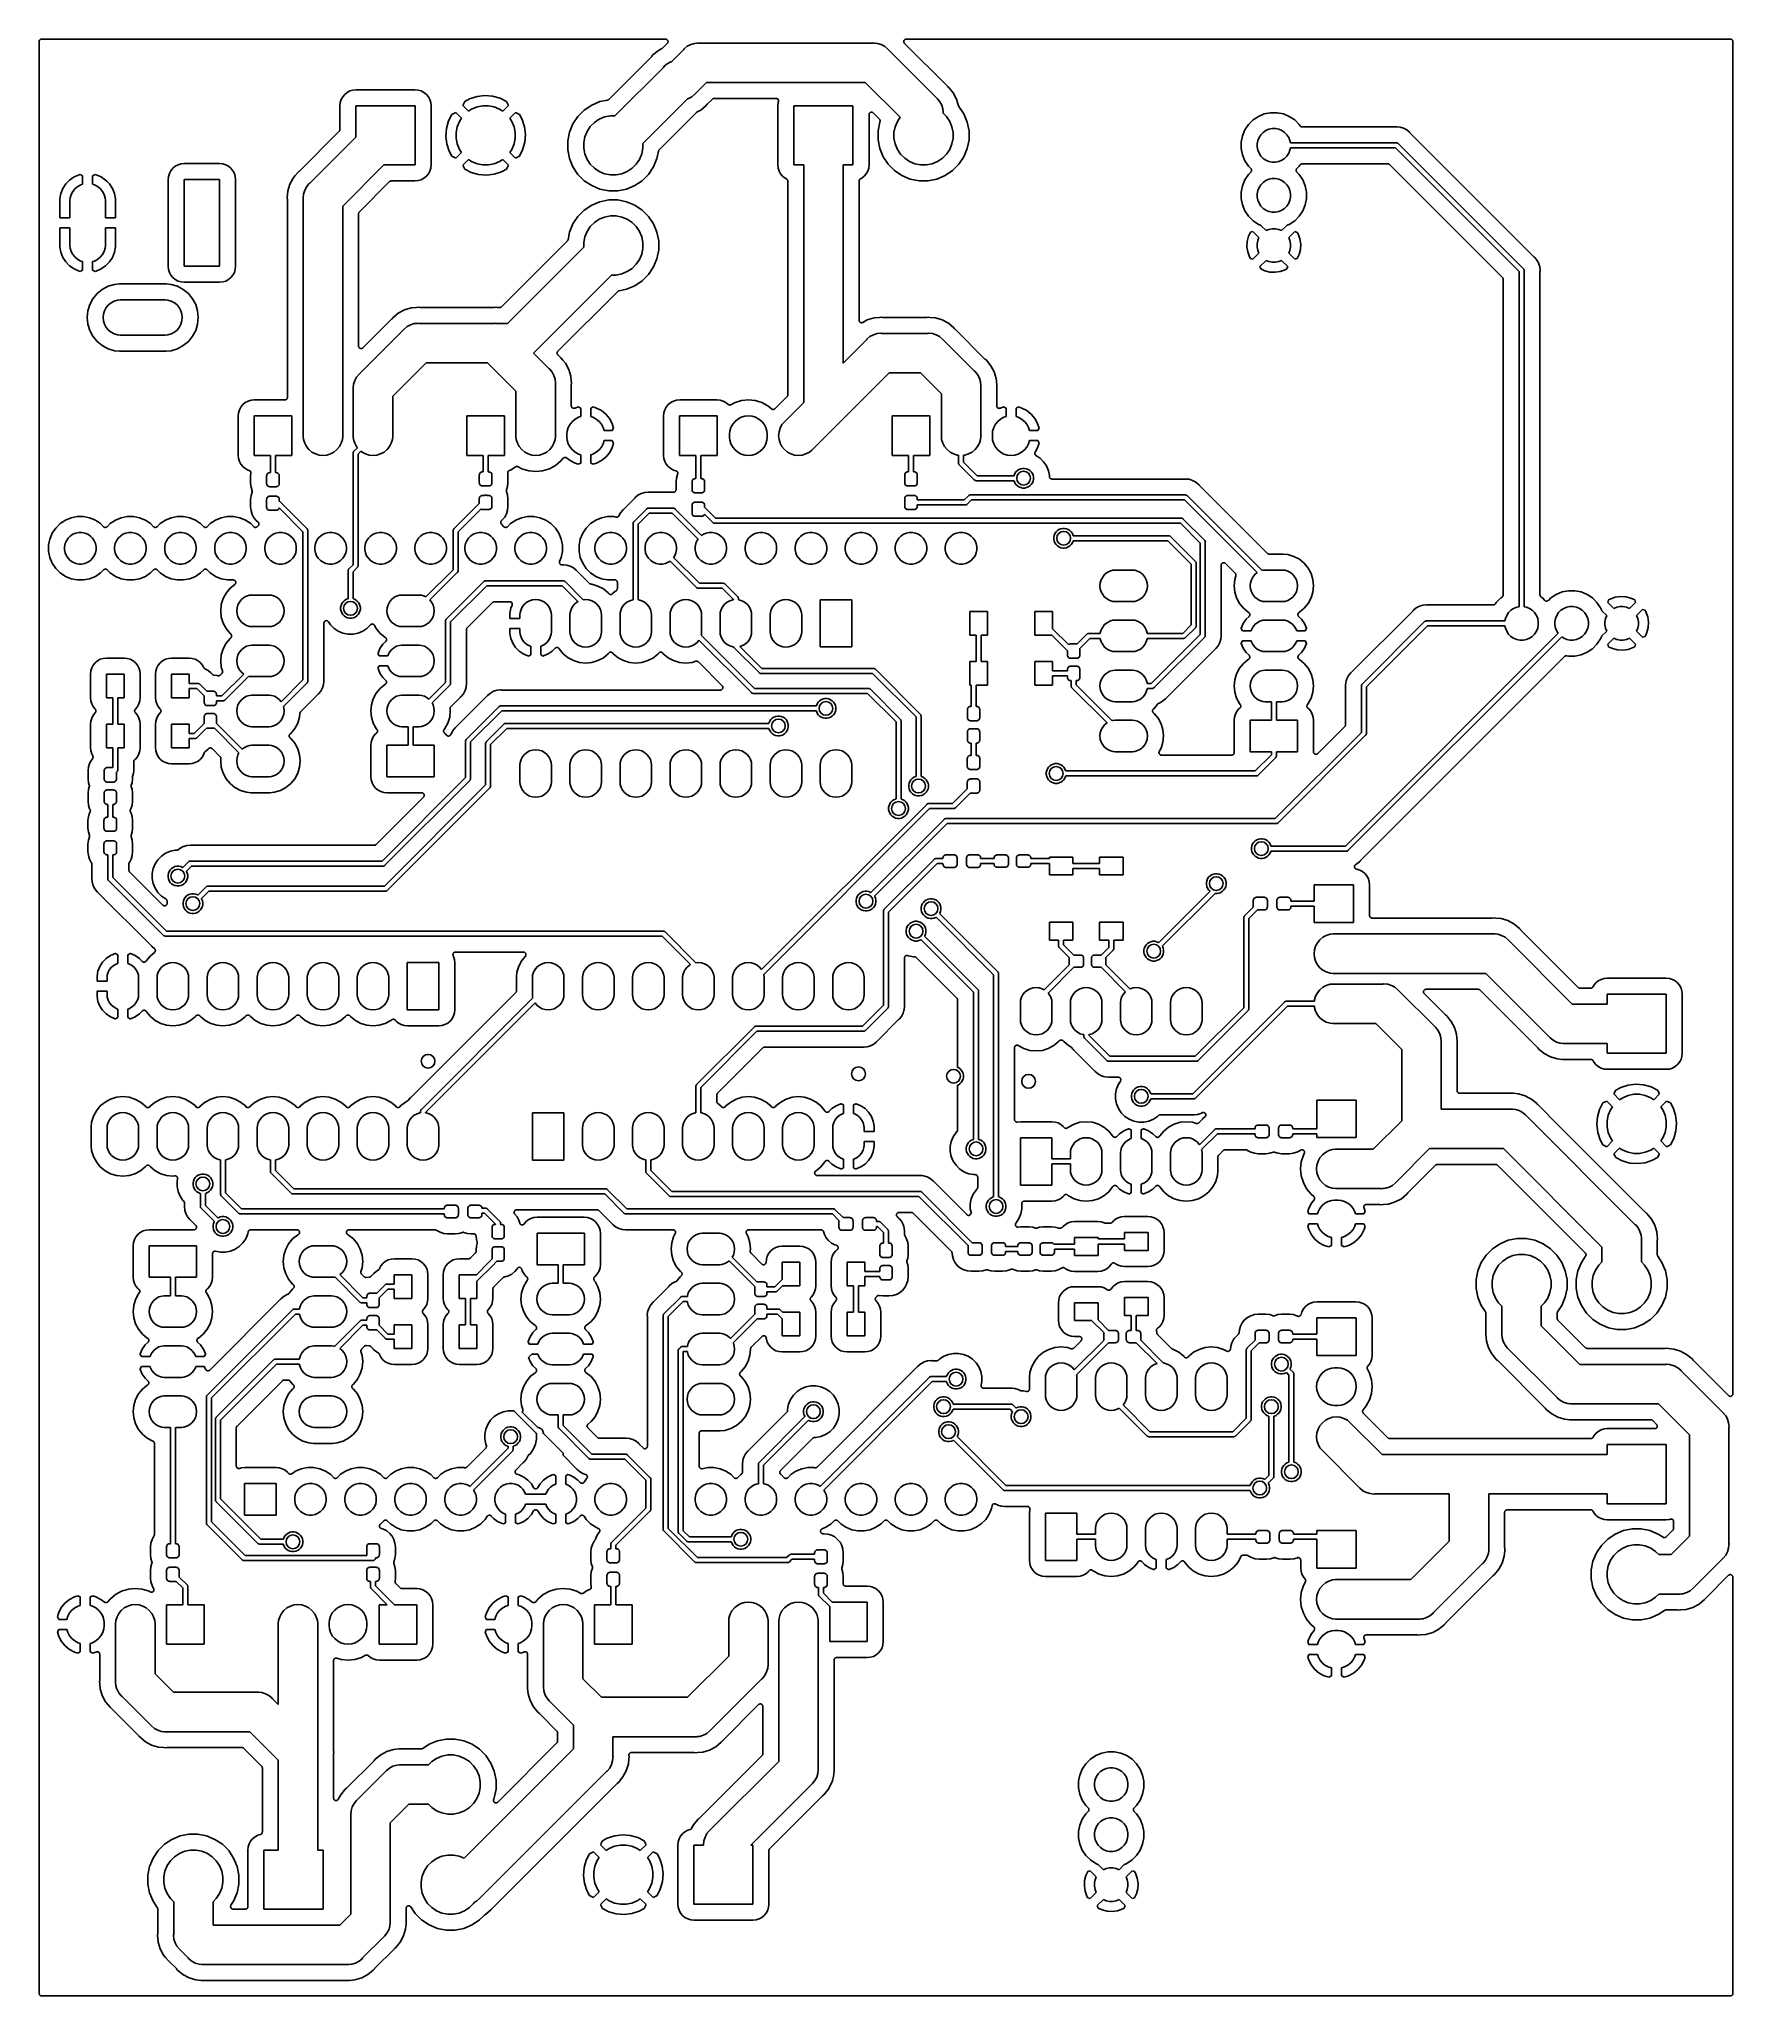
# Model space of a CAD drawing. Extents: x 2.36 to 5.74, y -5.57 to -1.66.
import ezdxf

# ---------------------------------------------------------------- set-up
doc = ezdxf.new("R2010")
doc.units = 0
doc.header["$MEASUREMENT"] = 0
doc.layers.add('BLACK', color=7, linetype='CONTINUOUS')

msp = doc.modelspace()

# ---------------------------------------------------------------- linework, layer by layer
at = {"layer": 'BLACK', "linetype": 'CONTINUOUS'}
for p, q in [((2.3578, -1.66273), (2.35785, -1.66226)), ((2.3578, -1.66276), (2.3578, -1.66273)), ((2.3578, -1.6628), (2.3578, -1.66276)), ((2.3578, -1.66276), (2.3578, -1.66276)), ((2.3578, -1.66276), (2.3578, -1.66276)), ((2.3578, -5.5622), (2.3578, -1.6628)), ((2.35785, -1.66226), (2.3579, -1.66179)), ((2.3579, -1.66176), (2.35805, -1.66131)), ((2.3579, -1.66177), (2.3579, -1.66176)), ((2.3579, -1.66179), (2.3579, -1.66177)), ((2.35805, -1.66131), (2.35819, -1.66086)), ((2.35819, -1.66084), (2.3582, -1.66083)), ((2.35819, -1.66086), (2.35819, -1.66084)), ((2.3582, -1.66083), (2.35843, -1.66041)), ((2.35843, -1.66041), (2.35865, -1.66)), ((2.35865, -1.66), (2.35866, -1.65999)), ((2.35866, -1.65999), (2.35867, -1.65997)), ((2.35867, -1.65997), (2.35897, -1.65961)), ((2.35897, -1.65961), (2.35927, -1.65925)), ((2.35927, -1.65925), (2.35929, -1.65924)), ((2.35929, -1.65924), (2.3593, -1.65922)), ((2.3593, -1.65922), (2.35966, -1.65893)), ((2.35966, -1.65893), (2.36003, -1.65863)), ((2.36003, -1.65863), (2.36004, -1.65862)), ((2.36004, -1.65862), (2.36006, -1.65861)), ((2.36006, -1.65861), (2.36047, -1.65839)), ((2.36047, -1.65839), (2.36089, -1.65817)), ((2.36089, -1.65817), (2.36091, -1.65817)), ((2.36091, -1.65817), (2.36092, -1.65816)), ((2.36092, -1.65816), (2.36137, -1.65803)), ((2.36137, -1.65803), (2.36182, -1.65789)), ((2.36182, -1.65789), (2.36184, -1.65789)), ((2.36184, -1.65789), (2.36186, -1.65788)), ((2.36186, -1.65788), (2.36233, -1.65784)), ((2.36233, -1.65784), (2.3628, -1.6578)), ((2.3628, -1.6578), (3.60947, -1.6578)), ((3.59526, -1.68053), (3.58442, -1.68942)), ((3.60222, -1.67681), (3.59526, -1.68053)), ((3.6024, -1.67669), (3.60222, -1.67681)), ((3.60259, -1.67659), (3.6024, -1.67669)), ((3.6028, -1.67642), (3.60259, -1.67659)), ((3.60303, -1.67627), (3.6028, -1.67642)), ((3.60318, -1.67612), (3.60303, -1.67627)), ((3.60335, -1.67598), (3.60318, -1.67612)), ((3.6034, -1.67594), (3.60335, -1.67598)), ((3.613, -1.66633), (3.6034, -1.67594)), ((3.60947, -1.6578), (3.60952, -1.6578)), ((3.60952, -1.6578), (3.60952, -1.6578)), ((3.60952, -1.6578), (3.60952, -1.6578)), ((3.60952, -1.6578), (3.60954, -1.6578)), ((3.60954, -1.6578), (3.61001, -1.65785)), ((3.61001, -1.65785), (3.61049, -1.6579)), ((3.61049, -1.6579), (3.6105, -1.6579)), ((3.6105, -1.6579), (3.61051, -1.6579)), ((3.61051, -1.6579), (3.61096, -1.65805)), ((3.61096, -1.65805), (3.61142, -1.65819)), ((3.61142, -1.65819), (3.61143, -1.6582)), ((3.61143, -1.6582), (3.61144, -1.6582)), ((3.61144, -1.6582), (3.61186, -1.65843)), ((3.61186, -1.65843), (3.61228, -1.65866)), ((3.61228, -1.65866), (3.61229, -1.65867)), ((3.61229, -1.65867), (3.61229, -1.65867)), ((3.61229, -1.65867), (3.61266, -1.65898)), ((3.61266, -1.65898), (3.61303, -1.65928)), ((3.61331, -1.66596), (3.613, -1.66633)), ((3.61303, -1.65928), (3.61303, -1.65929)), ((3.61303, -1.65929), (3.61304, -1.6593)), ((3.61304, -1.6593), (3.61334, -1.65967)), ((3.61361, -1.66559), (3.61331, -1.66596)), ((3.61334, -1.65967), (3.61364, -1.66004)), ((3.61362, -1.66558), (3.61361, -1.66559)), ((3.61385, -1.66516), (3.61362, -1.66558)), ((3.61362, -1.66558), (3.61362, -1.66558)), ((3.61364, -1.66004), (3.61365, -1.66005)), ((3.61365, -1.66005), (3.61365, -1.66006)), ((3.61365, -1.66006), (3.61387, -1.66048)), ((3.61408, -1.66473), (3.61385, -1.66516)), ((3.61387, -1.66048), (3.6141, -1.66091)), ((3.61423, -1.66426), (3.61408, -1.66472)), ((3.61408, -1.66472), (3.61408, -1.66472)), ((3.61408, -1.66472), (3.61408, -1.66473)), ((3.6141, -1.66091), (3.6141, -1.66091)), ((3.6141, -1.66091), (3.6141, -1.66092)), ((3.6141, -1.66092), (3.61424, -1.66137)), ((3.61437, -1.6638), (3.61423, -1.66426)), ((3.61424, -1.66137), (3.61438, -1.66184)), ((3.61442, -1.66331), (3.61437, -1.66378)), ((3.61437, -1.66378), (3.61437, -1.66379)), ((3.61437, -1.66379), (3.61437, -1.6638)), ((3.61438, -1.66184), (3.61438, -1.66185)), ((3.61438, -1.66185), (3.61438, -1.66186)), ((3.61438, -1.66186), (3.61442, -1.66233)), ((3.61442, -1.66233), (3.61447, -1.66281)), ((3.61447, -1.66283), (3.61442, -1.66331)), ((3.61447, -1.66281), (3.61447, -1.66282)), ((3.61447, -1.66282), (3.61447, -1.66283)), ((3.62131, -1.70301), (3.64579, -1.67853)), ((3.64579, -1.67853), (3.64703, -1.67703)), ((3.64703, -1.67703), (3.65302, -1.67211)), ((3.65302, -1.67211), (3.65986, -1.66845)), ((3.65986, -1.66845), (3.66728, -1.6662)), ((3.66728, -1.6662), (3.67307, -1.66563)), ((3.67307, -1.66563), (3.675, -1.66544)), ((3.675, -1.66544), (3.67693, -1.66563)), ((3.67693, -1.66563), (4.02307, -1.66563)), ((4.02307, -1.66563), (4.025, -1.66544)), ((4.025, -1.66544), (4.02693, -1.66563)), ((4.02693, -1.66563), (4.03272, -1.6662)), ((4.03272, -1.6662), (4.04014, -1.66845)), ((4.04014, -1.66845), (4.04698, -1.67211)), ((4.04698, -1.67211), (4.05297, -1.67703)), ((4.05297, -1.67703), (4.05421, -1.67853)), ((4.05421, -1.67853), (4.15147, -1.77579)), ((4.08553, -1.66274), (4.08558, -1.66227)), ((4.08553, -1.66275), (4.08553, -1.66274)), ((4.08553, -1.66276), (4.08553, -1.66275)), ((4.08557, -1.66323), (4.08553, -1.66276)), ((4.08562, -1.66372), (4.08557, -1.66323)), ((4.08558, -1.66227), (4.08563, -1.66179)), ((4.08562, -1.66373), (4.08562, -1.66372)), ((4.08562, -1.66372), (4.08562, -1.66372)), ((4.08575, -1.66419), (4.08562, -1.66373)), ((4.08563, -1.66179), (4.08564, -1.66178)), ((4.08564, -1.66177), (4.08578, -1.66132)), ((4.08564, -1.66178), (4.08564, -1.66177)), ((4.08589, -1.66465), (4.08575, -1.66419)), ((4.08578, -1.66132), (4.08592, -1.66086)), ((4.08589, -1.66466), (4.08589, -1.66465)), ((4.0859, -1.66467), (4.08589, -1.66466)), ((4.08612, -1.66509), (4.0859, -1.66467)), ((4.08592, -1.66086), (4.08593, -1.66085)), ((4.08593, -1.66084), (4.08616, -1.66042)), ((4.08593, -1.66085), (4.08593, -1.66084)), ((4.08634, -1.66552), (4.08612, -1.66509)), ((4.08616, -1.66042), (4.08639, -1.66)), ((4.08634, -1.66553), (4.08634, -1.66552)), ((4.08635, -1.66553), (4.08634, -1.66553)), ((4.08665, -1.66591), (4.08635, -1.66553)), ((4.08639, -1.65999), (4.0864, -1.65998)), ((4.08639, -1.66), (4.08639, -1.65999)), ((4.0864, -1.65998), (4.0867, -1.65962)), ((4.08695, -1.66628), (4.08665, -1.66591)), ((4.0867, -1.65962), (4.08701, -1.65925)), ((4.08696, -1.66629), (4.08695, -1.66628)), ((4.087, -1.66633), (4.08696, -1.66629)), ((4.08696, -1.66629), (4.08696, -1.66629)), ((4.08696, -1.66629), (4.08696, -1.66629)), ((4.17269, -1.75202), (4.087, -1.66633)), ((4.08701, -1.65925), (4.08702, -1.65924)), ((4.08702, -1.65924), (4.08739, -1.65893)), ((4.08702, -1.65924), (4.08702, -1.65924)), ((4.08739, -1.65893), (4.08776, -1.65863)), ((4.08776, -1.65863), (4.08777, -1.65863)), ((4.08777, -1.65863), (4.08778, -1.65862)), ((4.08778, -1.65862), (4.0882, -1.6584)), ((4.0882, -1.6584), (4.08863, -1.65817)), ((4.08863, -1.65817), (4.08863, -1.65817)), ((4.08863, -1.65817), (4.08864, -1.65817)), ((4.08864, -1.65817), (4.0891, -1.65803)), ((4.0891, -1.65803), (4.08956, -1.65789)), ((4.08956, -1.65789), (4.08957, -1.65789)), ((4.08957, -1.65789), (4.08958, -1.65789)), ((4.08958, -1.65789), (4.09005, -1.65784)), ((4.09005, -1.65784), (4.09053, -1.6578)), ((4.09053, -1.6578), (5.7372, -1.6578)), ((5.7372, -1.6578), (5.73724, -1.6578)), ((5.73724, -1.6578), (5.73724, -1.6578)), ((5.73724, -1.6578), (5.73724, -1.6578)), ((5.73724, -1.6578), (5.73727, -1.6578)), ((5.73727, -1.6578), (5.73774, -1.65785)), ((5.73774, -1.65785), (5.73821, -1.6579)), ((5.73821, -1.6579), (5.73823, -1.6579)), ((5.73823, -1.6579), (5.73824, -1.6579)), ((5.73824, -1.6579), (5.73869, -1.65805)), ((5.73869, -1.65805), (5.73914, -1.65819)), ((5.73914, -1.65819), (5.73916, -1.65819)), ((5.73916, -1.65819), (5.73917, -1.6582)), ((5.73917, -1.6582), (5.73959, -1.65843)), ((5.73959, -1.65843), (5.74, -1.65865)), ((5.74, -1.65865), (5.74001, -1.65866)), ((5.74001, -1.65866), (5.74003, -1.65867)), ((5.74003, -1.65867), (5.74039, -1.65897)), ((5.74039, -1.65897), (5.74075, -1.65927)), ((5.74075, -1.65927), (5.74076, -1.65929)), ((5.74076, -1.65929), (5.74078, -1.6593)), ((5.74078, -1.6593), (5.74107, -1.65966)), ((5.74107, -1.65966), (5.74137, -1.66003)), ((5.74137, -1.66003), (5.74138, -1.66004)), ((5.74138, -1.66004), (5.74139, -1.66006)), ((5.74139, -1.66006), (5.74161, -1.66047)), ((5.74161, -1.66047), (5.74183, -1.66089)), ((5.74183, -1.66089), (5.74183, -1.66091)), ((5.74183, -1.66091), (5.74184, -1.66092)), ((5.74184, -1.66092), (5.74197, -1.66137)), ((5.74197, -1.66137), (5.74211, -1.66182)), ((5.74211, -1.66182), (5.74211, -1.66184)), ((5.74211, -1.66184), (5.74212, -1.66186)), ((5.74212, -1.66186), (5.74216, -1.66233)), ((5.74216, -1.66233), (5.7422, -1.6628)), ((5.7422, -1.6628), (5.7422, -4.36447)), ((3.58202, -1.69231), (3.49606, -1.77827)), ((3.50838, -1.81094), (3.60579, -1.71353)), ((3.58215, -1.69215), (3.58202, -1.69231)), ((3.58231, -1.692), (3.58215, -1.69215)), ((3.58235, -1.69195), (3.58231, -1.692)), ((3.58442, -1.68942), (3.58235, -1.69195)), ((3.60579, -1.71353), (3.60703, -1.71203)), ((3.60703, -1.71203), (3.61302, -1.70711)), ((3.61302, -1.70711), (3.61986, -1.70345)), ((3.61986, -1.70345), (3.62131, -1.70301)), ((2.99119, -1.75896), (2.98471, -1.75959)), ((3.10881, -1.75896), (2.99119, -1.75896)), ((3.11529, -1.75959), (3.10881, -1.75896)), ((3.69131, -1.74437), (3.66921, -1.76647)), ((4.00869, -1.74437), (3.69131, -1.74437)), ((4.07815, -1.81382), (4.00869, -1.74437)), ((4.17285, -1.75215), (4.17269, -1.75202)), ((4.173, -1.75231), (4.17285, -1.75215)), ((4.17305, -1.75235), (4.173, -1.75231)), ((4.17558, -1.75442), (4.17305, -1.75235)), ((4.18447, -1.76526), (4.17558, -1.75442)), ((2.95959, -1.78471), (2.95896, -1.79119)), ((2.95896, -1.79119), (2.95896, -1.83831)), ((2.96141, -1.77871), (2.95959, -1.78471)), ((2.96437, -1.77319), (2.96141, -1.77871)), ((2.96834, -1.76834), (2.96437, -1.77319)), ((2.97319, -1.76437), (2.96834, -1.76834)), ((2.97871, -1.76141), (2.97319, -1.76437)), ((2.98471, -1.75959), (2.97871, -1.76141)), ((2.99094, -1.85338), (2.99094, -1.79094)), ((2.99094, -1.79094), (3.10906, -1.79094)), ((3.10906, -1.79094), (3.10906, -1.90906)), ((3.12129, -1.76141), (3.11529, -1.75959)), ((3.12681, -1.76437), (3.12129, -1.76141)), ((3.13166, -1.76834), (3.12681, -1.76437)), ((3.13563, -1.77319), (3.13166, -1.76834)), ((3.13859, -1.77871), (3.13563, -1.77319)), ((3.14041, -1.78471), (3.13859, -1.77871)), ((3.14104, -1.79119), (3.14041, -1.78471)), ((3.14104, -1.90881), (3.14104, -1.79119)), ((3.20826, -1.7825), (3.20442, -1.79027)), ((3.20442, -1.79027), (3.2159, -1.80176)), ((3.21809, -1.77725), (3.20826, -1.7825)), ((3.2159, -1.80176), (3.22203, -1.79767)), ((3.23295, -1.77241), (3.21809, -1.77725)), ((3.22203, -1.79767), (3.23277, -1.79321)), ((3.23277, -1.79321), (3.24418, -1.79094)), ((3.24841, -1.77058), (3.23295, -1.77241)), ((3.24418, -1.79094), (3.25582, -1.79094)), ((3.26394, -1.77179), (3.24841, -1.77058)), ((3.25582, -1.79094), (3.26723, -1.79321)), ((3.27893, -1.77602), (3.26394, -1.77179)), ((3.26723, -1.79321), (3.27797, -1.79767)), ((3.27797, -1.79767), (3.2841, -1.80176)), ((3.29177, -1.78255), (3.27893, -1.77602)), ((3.2841, -1.80176), (3.29558, -1.79027)), ((3.29558, -1.79027), (3.29177, -1.78255)), ((3.46196, -1.78948), (3.44708, -1.79942)), ((3.4785, -1.78263), (3.46196, -1.78948)), ((3.4935, -1.77964), (3.4785, -1.78263)), ((3.49394, -1.77951), (3.4935, -1.77964)), ((3.49438, -1.77938), (3.49394, -1.77951)), ((3.49441, -1.77937), (3.49438, -1.77938)), ((3.49444, -1.77936), (3.49441, -1.77937)), ((3.49484, -1.77914), (3.49444, -1.77936)), ((3.49525, -1.77893), (3.49484, -1.77914)), ((3.49527, -1.77891), (3.49525, -1.77893)), ((3.4953, -1.7789), (3.49527, -1.77891)), ((3.49565, -1.77861), (3.4953, -1.7789)), ((3.49601, -1.77832), (3.49565, -1.77861)), ((3.49605, -1.77828), (3.49601, -1.77832)), ((3.49606, -1.77827), (3.49605, -1.77828)), ((3.49605, -1.77828), (3.49605, -1.77828)), ((3.49605, -1.77828), (3.49605, -1.77828)), ((3.65369, -1.77699), (3.56406, -1.86662)), ((3.65514, -1.77655), (3.65369, -1.77699)), ((3.66198, -1.77289), (3.65514, -1.77655)), ((3.66797, -1.76797), (3.66198, -1.77289)), ((3.66921, -1.76647), (3.66797, -1.76797)), ((3.67974, -1.79947), (3.69058, -1.79058)), ((3.69058, -1.79058), (3.69265, -1.78805)), ((3.69265, -1.78805), (3.69269, -1.788)), ((3.69269, -1.788), (3.69285, -1.78785)), ((3.69285, -1.78785), (3.69298, -1.78769)), ((3.69298, -1.78769), (3.70302, -1.77765)), ((3.70302, -1.77765), (3.70303, -1.77763)), ((3.70303, -1.77763), (3.70307, -1.7776)), ((3.70303, -1.77763), (3.70303, -1.77763)), ((3.70303, -1.77763), (3.70303, -1.77763)), ((3.70307, -1.7776), (3.70343, -1.77731)), ((3.70343, -1.77731), (3.70379, -1.77702)), ((3.70379, -1.77702), (3.70381, -1.777)), ((3.70381, -1.777), (3.70383, -1.77699)), ((3.70383, -1.77699), (3.70424, -1.77677)), ((3.70424, -1.77677), (3.70465, -1.77656)), ((3.70465, -1.77656), (3.70467, -1.77655)), ((3.70467, -1.77655), (3.7047, -1.77654)), ((3.7047, -1.77654), (3.70514, -1.77641)), ((3.70514, -1.77641), (3.70558, -1.77628)), ((3.70558, -1.77628), (3.70561, -1.77627)), ((3.70561, -1.77627), (3.70564, -1.77627)), ((3.70564, -1.77627), (3.7061, -1.77623)), ((3.7061, -1.77623), (3.70656, -1.77618)), ((3.70656, -1.77618), (3.83044, -1.77618)), ((3.83044, -1.77618), (3.83051, -1.77618)), ((3.83051, -1.77618), (3.83074, -1.77621)), ((3.83074, -1.77621), (3.83097, -1.77621)), ((3.83097, -1.77621), (3.83122, -1.77626)), ((3.83122, -1.77626), (3.83148, -1.77629)), ((3.83148, -1.77629), (3.8317, -1.77636)), ((3.8317, -1.77636), (3.83192, -1.77641)), ((3.83192, -1.77641), (3.83216, -1.77651)), ((3.83216, -1.77651), (3.83241, -1.77659)), ((3.83241, -1.77659), (3.83261, -1.7767)), ((3.83261, -1.7767), (3.83282, -1.77679)), ((3.83282, -1.77679), (3.83304, -1.77693)), ((3.83304, -1.77693), (3.83326, -1.77706)), ((3.83326, -1.77706), (3.83344, -1.7772)), ((3.83344, -1.7772), (3.83363, -1.77733)), ((3.83363, -1.77733), (3.83381, -1.77752)), ((3.83381, -1.77752), (3.83401, -1.77768)), ((3.83459, -1.78471), (3.83396, -1.79119)), ((3.83396, -1.79119), (3.83396, -1.90881)), ((3.83401, -1.77768), (3.83416, -1.77786)), ((3.83416, -1.77786), (3.83432, -1.77803)), ((3.83432, -1.77803), (3.83446, -1.77824)), ((3.83446, -1.77824), (3.83462, -1.77844)), ((3.83522, -1.78263), (3.83459, -1.78471)), ((3.83462, -1.77844), (3.83473, -1.77865)), ((3.83473, -1.77865), (3.83486, -1.77884)), ((3.83486, -1.77884), (3.83496, -1.77908)), ((3.83496, -1.77908), (3.83508, -1.77931)), ((3.83508, -1.77931), (3.83514, -1.77953)), ((3.83514, -1.77953), (3.83523, -1.77974)), ((3.83527, -1.78241), (3.83522, -1.78263)), ((3.83523, -1.77974), (3.83528, -1.78)), ((3.83534, -1.78219), (3.83527, -1.78241)), ((3.83528, -1.78), (3.83535, -1.78024)), ((3.83536, -1.78193), (3.83534, -1.78219)), ((3.83535, -1.78024), (3.83537, -1.78047)), ((3.83541, -1.78168), (3.83536, -1.78193)), ((3.83537, -1.78047), (3.83542, -1.7807)), ((3.83542, -1.78145), (3.83541, -1.78168)), ((3.83542, -1.7807), (3.83542, -1.78096)), ((3.83542, -1.78096), (3.83544, -1.78122)), ((3.83544, -1.78122), (3.83542, -1.78145)), ((3.86594, -1.90906), (3.86594, -1.79094)), ((3.86594, -1.79094), (3.98406, -1.79094)), ((3.98406, -1.79094), (3.98406, -1.90906)), ((4.15147, -1.77579), (4.15297, -1.77703)), ((4.15297, -1.77703), (4.15789, -1.78302)), ((4.15789, -1.78302), (4.16155, -1.78986)), ((4.16155, -1.78986), (4.1638, -1.79728)), ((4.1638, -1.79728), (4.16437, -1.80307)), ((4.19108, -1.77763), (4.18447, -1.76526)), ((4.19515, -1.79105), (4.19108, -1.77763)), ((4.19523, -1.79124), (4.19515, -1.79105)), ((4.19529, -1.79145), (4.19523, -1.79124)), ((4.19542, -1.79169), (4.19529, -1.79145)), ((4.19552, -1.79195), (4.19542, -1.79169)), ((4.19564, -1.79213), (4.19552, -1.79195)), ((4.19574, -1.79231), (4.19564, -1.79213)), ((4.19578, -1.79237), (4.19574, -1.79231)), ((4.20552, -1.80696), (4.19578, -1.79237)), ((3.17179, -1.83606), (3.17058, -1.85159)), ((3.17602, -1.82107), (3.17179, -1.83606)), ((3.18255, -1.80823), (3.17602, -1.82107)), ((3.19027, -1.80442), (3.18255, -1.80823)), ((3.20176, -1.8159), (3.19027, -1.80442)), ((3.19094, -1.84418), (3.19321, -1.83277)), ((3.19321, -1.83277), (3.19767, -1.82203)), ((3.19767, -1.82203), (3.20176, -1.8159)), ((3.30973, -1.80442), (3.29824, -1.8159)), ((3.29824, -1.8159), (3.30233, -1.82203)), ((3.30233, -1.82203), (3.30679, -1.83277)), ((3.30679, -1.83277), (3.30906, -1.84418)), ((3.3175, -1.80826), (3.30973, -1.80442)), ((3.32275, -1.81809), (3.3175, -1.80826)), ((3.32759, -1.83295), (3.32275, -1.81809)), ((3.32942, -1.84841), (3.32759, -1.83295)), ((3.42448, -1.82696), (3.41763, -1.8435)), ((3.43442, -1.81208), (3.42448, -1.82696)), ((3.44708, -1.79942), (3.43442, -1.81208)), ((3.45267, -1.84203), (3.45913, -1.83235)), ((3.45913, -1.83235), (3.46735, -1.82413)), ((3.46735, -1.82413), (3.47703, -1.81767)), ((3.47703, -1.81767), (3.48777, -1.81321)), ((3.48777, -1.81321), (3.49918, -1.81094)), ((3.49918, -1.81094), (3.50838, -1.81094)), ((3.59673, -1.87894), (3.6716, -1.80406)), ((3.6716, -1.80406), (3.67165, -1.80402)), ((3.67165, -1.80402), (3.67182, -1.80388)), ((3.67182, -1.80388), (3.67197, -1.80373)), ((3.67197, -1.80373), (3.6722, -1.80358)), ((3.6722, -1.80358), (3.67241, -1.80341)), ((3.67241, -1.80341), (3.6726, -1.80331)), ((3.6726, -1.80331), (3.67278, -1.80319)), ((3.67278, -1.80319), (3.67974, -1.79947)), ((4.01604, -1.80871), (4.0161, -1.80823)), ((4.01604, -1.80873), (4.01604, -1.80871)), ((4.01604, -1.80878), (4.01604, -1.80873)), ((4.01604, -1.80873), (4.01604, -1.80873)), ((4.01604, -1.80873), (4.01604, -1.80873)), ((4.01604, -1.90881), (4.01604, -1.80878)), ((4.0161, -1.80823), (4.01615, -1.80776)), ((4.01615, -1.80774), (4.0163, -1.80728)), ((4.01615, -1.80775), (4.01615, -1.80774)), ((4.01615, -1.80776), (4.01615, -1.80775)), ((4.0163, -1.80728), (4.01644, -1.80683)), ((4.01644, -1.80683), (4.01645, -1.80682)), ((4.01645, -1.80681), (4.01668, -1.80639)), ((4.01645, -1.80682), (4.01645, -1.80681)), ((4.01668, -1.80639), (4.01691, -1.80597)), ((4.01691, -1.80597), (4.01691, -1.80596)), ((4.01691, -1.80596), (4.01692, -1.80596)), ((4.01692, -1.80596), (4.01722, -1.80559)), ((4.01722, -1.80559), (4.01753, -1.80522)), ((4.01753, -1.80522), (4.01754, -1.80521)), ((4.01754, -1.80521), (4.01755, -1.80521)), ((4.01755, -1.80521), (4.01792, -1.80491)), ((4.01792, -1.80491), (4.01829, -1.80461)), ((4.01829, -1.80461), (4.0183, -1.8046)), ((4.0183, -1.8046), (4.01831, -1.8046)), ((4.01831, -1.8046), (4.01873, -1.80437)), ((4.01873, -1.80437), (4.01916, -1.80415)), ((4.01916, -1.80415), (4.01917, -1.80414)), ((4.01916, -1.80415), (4.01916, -1.80415)), ((4.01917, -1.80414), (4.01963, -1.80401)), ((4.01963, -1.80401), (4.02009, -1.80387)), ((4.02009, -1.80387), (4.0201, -1.80387)), ((4.0201, -1.80387), (4.02011, -1.80387)), ((4.02011, -1.80387), (4.02059, -1.80383)), ((4.02059, -1.80383), (4.02106, -1.80378)), ((4.02106, -1.80378), (4.02107, -1.80378)), ((4.02107, -1.80378), (4.02108, -1.80378)), ((4.02108, -1.80378), (4.02155, -1.80383)), ((4.02155, -1.80383), (4.02203, -1.80388)), ((4.02203, -1.80388), (4.02204, -1.80388)), ((4.02204, -1.80388), (4.02205, -1.80388)), ((4.02205, -1.80388), (4.02251, -1.80403)), ((4.02251, -1.80403), (4.02297, -1.80416)), ((4.02297, -1.80416), (4.02297, -1.80417)), ((4.02297, -1.80417), (4.02298, -1.80417)), ((4.02298, -1.80417), (4.02341, -1.8044)), ((4.02341, -1.8044), (4.02383, -1.80463)), ((4.02383, -1.80463), (4.02383, -1.80463)), ((4.02383, -1.80463), (4.02384, -1.80464)), ((4.02384, -1.80464), (4.02421, -1.80494)), ((4.02421, -1.80494), (4.02458, -1.80524)), ((4.02458, -1.80524), (4.03679, -1.81745)), ((4.03763, -1.8235), (4.03413, -1.84105)), ((4.03679, -1.81745), (4.03681, -1.81747)), ((4.03681, -1.81747), (4.03681, -1.81747)), ((4.03681, -1.81747), (4.03681, -1.81747)), ((4.03681, -1.81747), (4.03684, -1.8175)), ((4.03684, -1.8175), (4.03713, -1.81787)), ((4.03713, -1.81787), (4.03742, -1.81823)), ((4.03742, -1.81823), (4.03743, -1.81825)), ((4.03743, -1.81825), (4.03745, -1.81827)), ((4.03745, -1.81827), (4.03766, -1.81868)), ((4.03787, -1.8229), (4.03763, -1.8235)), ((4.03766, -1.81868), (4.03788, -1.81909)), ((4.03801, -1.82246), (4.03787, -1.8229)), ((4.03788, -1.81909), (4.03788, -1.81911)), ((4.03788, -1.81911), (4.03789, -1.81913)), ((4.03789, -1.81913), (4.03803, -1.81958)), ((4.03815, -1.82201), (4.03801, -1.82246)), ((4.03803, -1.81958), (4.03816, -1.82003)), ((4.03816, -1.82197), (4.03815, -1.82199)), ((4.03815, -1.82199), (4.03815, -1.82201)), ((4.03816, -1.82003), (4.03816, -1.82005)), ((4.03816, -1.82005), (4.03817, -1.82007)), ((4.0382, -1.8215), (4.03816, -1.82197)), ((4.03817, -1.82007), (4.03821, -1.82053)), ((4.03825, -1.82104), (4.0382, -1.8215)), ((4.03821, -1.82053), (4.03825, -1.821)), ((4.03825, -1.821), (4.03825, -1.82102)), ((4.03825, -1.82102), (4.03825, -1.82104)), ((4.06594, -1.84418), (4.06821, -1.83277)), ((4.06821, -1.83277), (4.07267, -1.82203)), ((4.07267, -1.82203), (4.07815, -1.81382)), ((4.16437, -1.80307), (4.16456, -1.805)), ((4.16456, -1.805), (4.16447, -1.80595)), ((4.16447, -1.80595), (4.17087, -1.81235)), ((4.17087, -1.81235), (4.17733, -1.82203)), ((4.17733, -1.82203), (4.18179, -1.83277)), ((4.18179, -1.83277), (4.18406, -1.84418)), ((4.21237, -1.8235), (4.20552, -1.80696)), ((4.21587, -1.84105), (4.21237, -1.8235)), ((4.7743, -1.82839), (4.76715, -1.83908)), ((4.78339, -1.8193), (4.7743, -1.82839)), ((4.79408, -1.81215), (4.78339, -1.8193)), ((4.80596, -1.80723), (4.79408, -1.81215)), ((4.81857, -1.80472), (4.80596, -1.80723)), ((4.81524, -1.83782), (4.8217, -1.83654)), ((4.83143, -1.80472), (4.81857, -1.80472)), ((4.8217, -1.83654), (4.8283, -1.83654)), ((4.8283, -1.83654), (4.83476, -1.83782)), ((4.84404, -1.80723), (4.83143, -1.80472)), ((4.85592, -1.81215), (4.84404, -1.80723)), ((4.86661, -1.8193), (4.85592, -1.81215)), ((4.8757, -1.82839), (4.86661, -1.8193)), ((4.87743, -1.83097), (4.8757, -1.82839)), ((4.87772, -1.83132), (4.87743, -1.83097)), ((4.87801, -1.83169), (4.87772, -1.83132)), ((4.87803, -1.8317), (4.87801, -1.83169)), ((4.87804, -1.83172), (4.87803, -1.8317)), ((4.8784, -1.83202), (4.87804, -1.83172)), ((4.87876, -1.83231), (4.8784, -1.83202)), ((4.87878, -1.83233), (4.87876, -1.83231)), ((4.8788, -1.83234), (4.87878, -1.83233)), ((4.87921, -1.83256), (4.8788, -1.83234)), ((4.87961, -1.83278), (4.87921, -1.83256)), ((4.87964, -1.83279), (4.87961, -1.83278)), ((4.87966, -1.8328), (4.87964, -1.83279)), ((4.8801, -1.83294), (4.87966, -1.8328)), ((4.88054, -1.83308), (4.8801, -1.83294)), ((4.88057, -1.83308), (4.88054, -1.83308)), ((4.88059, -1.83309), (4.88057, -1.83308)), ((4.88105, -1.83314), (4.88059, -1.83309)), ((4.88151, -1.83319), (4.88105, -1.83314)), ((4.88156, -1.83319), (4.88151, -1.83319)), ((4.88158, -1.83319), (4.88156, -1.83319)), ((4.88156, -1.83319), (4.88156, -1.83319)), ((4.88156, -1.83319), (4.88156, -1.83319)), ((5.06795, -1.83319), (4.88158, -1.83319)), ((5.06816, -1.83317), (5.06795, -1.83319)), ((5.06837, -1.83317), (5.06816, -1.83317)), ((5.06844, -1.83316), (5.06837, -1.83317)), ((5.07, -1.83301), (5.06844, -1.83316)), ((5.07156, -1.83316), (5.07, -1.83301)), ((5.07722, -1.83372), (5.07156, -1.83316)), ((5.07156, -1.83316), (5.07156, -1.83316)), ((5.08416, -1.83583), (5.07722, -1.83372)), ((5.09055, -1.83924), (5.08416, -1.83583)), ((2.95749, -1.84184), (2.87731, -1.92202)), ((2.89853, -1.94579), (2.99094, -1.85338)), ((2.95778, -1.84149), (2.95749, -1.84184)), ((2.95808, -1.84113), (2.95778, -1.84149)), ((2.95809, -1.84111), (2.95808, -1.84113)), ((2.95811, -1.84109), (2.95809, -1.84111)), ((2.95833, -1.84068), (2.95811, -1.84109)), ((2.95855, -1.84028), (2.95833, -1.84068)), ((2.95856, -1.84025), (2.95855, -1.84028)), ((2.95857, -1.84023), (2.95856, -1.84025)), ((2.95871, -1.83979), (2.95857, -1.84023)), ((2.95885, -1.83935), (2.95871, -1.83979)), ((2.95886, -1.8393), (2.95885, -1.83932)), ((2.95885, -1.83932), (2.95885, -1.83935)), ((2.9589, -1.83884), (2.95886, -1.8393)), ((2.95896, -1.83838), (2.9589, -1.83884)), ((2.95896, -1.83831), (2.95896, -1.83832)), ((2.95896, -1.83832), (2.95896, -1.83833)), ((2.95896, -1.83833), (2.95896, -1.83833)), ((2.95896, -1.83833), (2.95896, -1.83838)), ((3.17058, -1.85159), (3.17241, -1.86705)), ((3.17241, -1.86705), (3.17725, -1.88191)), ((3.19094, -1.85582), (3.19094, -1.84418)), ((3.19321, -1.86723), (3.19094, -1.85582)), ((3.19767, -1.87797), (3.19321, -1.86723)), ((3.30679, -1.86723), (3.30233, -1.87797)), ((3.30906, -1.85582), (3.30679, -1.86723)), ((3.30906, -1.84418), (3.30906, -1.85582)), ((3.32398, -1.87893), (3.32821, -1.86394)), ((3.32821, -1.86394), (3.32942, -1.84841)), ((3.41763, -1.8435), (3.41413, -1.86105)), ((3.41413, -1.86105), (3.41413, -1.87895)), ((3.44594, -1.86418), (3.44821, -1.85277)), ((3.44594, -1.87582), (3.44594, -1.86418)), ((3.44821, -1.88723), (3.44594, -1.87582)), ((3.44821, -1.85277), (3.45267, -1.84203)), ((3.56406, -1.87582), (3.56179, -1.88723)), ((3.56406, -1.86662), (3.56406, -1.87582)), ((4.03413, -1.84105), (4.03413, -1.85895)), ((4.03413, -1.85895), (4.03763, -1.8765)), ((4.03763, -1.8765), (4.04448, -1.89304)), ((4.06594, -1.85582), (4.06594, -1.84418)), ((4.06821, -1.86723), (4.06594, -1.85582)), ((4.07267, -1.87797), (4.06821, -1.86723)), ((4.18179, -1.86723), (4.17733, -1.87797)), ((4.18406, -1.85582), (4.18179, -1.86723)), ((4.18406, -1.84418), (4.18406, -1.85582)), ((4.20552, -1.89304), (4.21237, -1.8765)), ((4.21237, -1.8765), (4.21587, -1.85895)), ((4.21587, -1.85895), (4.21587, -1.84105)), ((4.76223, -1.85096), (4.75972, -1.86357)), ((4.75972, -1.86357), (4.75972, -1.87643)), ((4.75972, -1.87643), (4.76223, -1.88904)), ((4.76715, -1.83908), (4.76223, -1.85096)), ((4.79154, -1.8667), (4.79282, -1.86024)), ((4.79154, -1.8733), (4.79154, -1.8667)), ((4.79282, -1.87976), (4.79154, -1.8733)), ((4.79282, -1.86024), (4.79534, -1.85415)), ((4.79534, -1.85415), (4.79901, -1.84867)), ((4.79901, -1.84867), (4.80367, -1.84401)), ((4.80367, -1.84401), (4.80915, -1.84034)), ((4.80915, -1.84034), (4.81524, -1.83782)), ((4.83476, -1.83782), (4.84085, -1.84034)), ((4.84085, -1.84034), (4.84633, -1.84401)), ((4.84633, -1.84401), (4.85099, -1.84867)), ((4.85099, -1.84867), (4.85466, -1.85415)), ((4.85466, -1.85415), (4.85718, -1.86024)), ((4.85718, -1.86024), (4.85813, -1.865)), ((4.85813, -1.875), (4.85718, -1.87976)), ((4.85813, -1.865), (5.06975, -1.865)), ((5.06793, -1.875), (4.85813, -1.875)), ((5.315, -2.12207), (5.06793, -1.875)), ((5.06975, -1.865), (5.07, -1.86498)), ((5.07, -1.86498), (5.07025, -1.865)), ((5.07025, -1.865), (5.07098, -1.86507)), ((5.07098, -1.86507), (5.07192, -1.86536)), ((5.07192, -1.86536), (5.07279, -1.86582)), ((5.07279, -1.86582), (5.07355, -1.86645)), ((5.07355, -1.86645), (5.07371, -1.86664)), ((5.07371, -1.86664), (5.32336, -2.11629)), ((5.09616, -1.84384), (5.09055, -1.83924)), ((5.09715, -1.84506), (5.09616, -1.84384)), ((5.0973, -1.84521), (5.09715, -1.84506)), ((5.09743, -1.84537), (5.0973, -1.84521)), ((5.09748, -1.84542), (5.09743, -1.84537)), ((5.34458, -2.09252), (5.09748, -1.84542)), ((2.62981, -1.91181), (2.62496, -1.91578)), ((2.63533, -1.90885), (2.62981, -1.91181)), ((2.64133, -1.90704), (2.63533, -1.90885)), ((2.64781, -1.9064), (2.64133, -1.90704)), ((2.71819, -1.9064), (2.64781, -1.9064)), ((2.72467, -1.90704), (2.71819, -1.9064)), ((2.73067, -1.90885), (2.72467, -1.90704)), ((2.73619, -1.91181), (2.73067, -1.90885)), ((2.74104, -1.91578), (2.73619, -1.91181)), ((3.04662, -1.90906), (2.96437, -1.99131)), ((3.10906, -1.90906), (3.04662, -1.90906)), ((3.13859, -1.92129), (3.14041, -1.91529)), ((3.14041, -1.91529), (3.14104, -1.90881)), ((3.17725, -1.88191), (3.1825, -1.89174)), ((3.1825, -1.89174), (3.19027, -1.89558)), ((3.19027, -1.89558), (3.20176, -1.8841)), ((3.20176, -1.8841), (3.19767, -1.87797)), ((3.2159, -1.89824), (3.20442, -1.90973)), ((3.20442, -1.90973), (3.20823, -1.91745)), ((3.22203, -1.90233), (3.2159, -1.89824)), ((3.23277, -1.90679), (3.22203, -1.90233)), ((3.24418, -1.90906), (3.23277, -1.90679)), ((3.25582, -1.90906), (3.24418, -1.90906)), ((3.26723, -1.90679), (3.25582, -1.90906)), ((3.27797, -1.90233), (3.26723, -1.90679)), ((3.2841, -1.89824), (3.27797, -1.90233)), ((3.29558, -1.90973), (3.2841, -1.89824)), ((3.29174, -1.9175), (3.29558, -1.90973)), ((3.30233, -1.87797), (3.29824, -1.8841)), ((3.29824, -1.8841), (3.30973, -1.89558)), ((3.30973, -1.89558), (3.31745, -1.89177)), ((3.31745, -1.89177), (3.32398, -1.87893)), ((3.41413, -1.87895), (3.41763, -1.8965)), ((3.41763, -1.8965), (3.42448, -1.91304)), ((3.42448, -1.91304), (3.43442, -1.92792)), ((3.45267, -1.89797), (3.44821, -1.88723)), ((3.45913, -1.90765), (3.45267, -1.89797)), ((3.46735, -1.91587), (3.45913, -1.90765)), ((3.55087, -1.90765), (3.54265, -1.91587)), ((3.55733, -1.89797), (3.55087, -1.90765)), ((3.56179, -1.88723), (3.55733, -1.89797)), ((3.57558, -1.92792), (3.58552, -1.91304)), ((3.58552, -1.91304), (3.59237, -1.8965)), ((3.59237, -1.8965), (3.59536, -1.8815)), ((3.59536, -1.88148), (3.59537, -1.88143)), ((3.59536, -1.88149), (3.59536, -1.88148)), ((3.59536, -1.88148), (3.59536, -1.88148)), ((3.59536, -1.8815), (3.59536, -1.88149)), ((3.59537, -1.88143), (3.59551, -1.88099)), ((3.59551, -1.88099), (3.59565, -1.88055)), ((3.59565, -1.88055), (3.59566, -1.88053)), ((3.59566, -1.88053), (3.59567, -1.8805)), ((3.59567, -1.8805), (3.59589, -1.88009)), ((3.59589, -1.88009), (3.59611, -1.87969)), ((3.59611, -1.87969), (3.59613, -1.87967)), ((3.59613, -1.87967), (3.59614, -1.87964)), ((3.59614, -1.87964), (3.59643, -1.87929)), ((3.59643, -1.87929), (3.59673, -1.87894)), ((3.83396, -1.90881), (3.83459, -1.91529)), ((3.83459, -1.91529), (3.83641, -1.92129)), ((3.88563, -1.90906), (3.86594, -1.90906)), ((3.88563, -2.38369), (3.88563, -1.90906)), ((3.98406, -1.90906), (3.96437, -1.90906)), ((3.96437, -1.90906), (3.96437, -2.30495)), ((4.01359, -1.92129), (4.01541, -1.91529)), ((4.01541, -1.91529), (4.01604, -1.90881)), ((4.04448, -1.89304), (4.05442, -1.90792)), ((4.05442, -1.90792), (4.06708, -1.92058)), ((4.07913, -1.88765), (4.07267, -1.87797)), ((4.08735, -1.89587), (4.07913, -1.88765)), ((4.09703, -1.90233), (4.08735, -1.89587)), ((4.10777, -1.90679), (4.09703, -1.90233)), ((4.11918, -1.90906), (4.10777, -1.90679)), ((4.13082, -1.90906), (4.11918, -1.90906)), ((4.14223, -1.90679), (4.13082, -1.90906)), ((4.15297, -1.90233), (4.14223, -1.90679)), ((4.16265, -1.89587), (4.15297, -1.90233)), ((4.17087, -1.88765), (4.16265, -1.89587)), ((4.17733, -1.87797), (4.17087, -1.88765)), ((4.18292, -1.92058), (4.19558, -1.90792)), ((4.19558, -1.90792), (4.20552, -1.89304)), ((4.76223, -1.88904), (4.76715, -1.90092)), ((4.76715, -1.90092), (4.7743, -1.91161)), ((4.7743, -1.91161), (4.77915, -1.91646)), ((4.79534, -1.88585), (4.79282, -1.87976)), ((4.79901, -1.89133), (4.79534, -1.88585)), ((4.80367, -1.89599), (4.79901, -1.89133)), ((4.80915, -1.89966), (4.80367, -1.89599)), ((4.81524, -1.90218), (4.80915, -1.89966)), ((4.8217, -1.90346), (4.81524, -1.90218)), ((4.8283, -1.90346), (4.8217, -1.90346)), ((4.83476, -1.90218), (4.8283, -1.90346)), ((4.84085, -1.89966), (4.83476, -1.90218)), ((4.84633, -1.89599), (4.84085, -1.89966)), ((4.85099, -1.89133), (4.84633, -1.89599)), ((4.85466, -1.88585), (4.85099, -1.89133)), ((4.85718, -1.87976), (4.85466, -1.88585)), ((4.87085, -1.91646), (4.8757, -1.91161)), ((4.8757, -1.91161), (4.87743, -1.90903)), ((4.87743, -1.90903), (4.87744, -1.90902)), ((4.87744, -1.90901), (4.87746, -1.90898)), ((4.87744, -1.90902), (4.87744, -1.90901)), ((4.87744, -1.90902), (4.87744, -1.90902)), ((4.87746, -1.90898), (4.87776, -1.90862)), ((4.87776, -1.90862), (4.87806, -1.90826)), ((4.87806, -1.90826), (4.87808, -1.90825)), ((4.87808, -1.90825), (4.87809, -1.90823)), ((4.87809, -1.90823), (4.87846, -1.90794)), ((4.87846, -1.90794), (4.87882, -1.90765)), ((4.87882, -1.90765), (4.87884, -1.90764)), ((4.87884, -1.90764), (4.87886, -1.90762)), ((4.87886, -1.90762), (4.87927, -1.90741)), ((4.87927, -1.90741), (4.87968, -1.90719)), ((4.87968, -1.90719), (4.8797, -1.90718)), ((4.8797, -1.90718), (4.87972, -1.90717)), ((4.87972, -1.90717), (4.88017, -1.90704)), ((4.88017, -1.90704), (4.88061, -1.90691)), ((4.88061, -1.90691), (4.88064, -1.9069)), ((4.88064, -1.9069), (4.88066, -1.9069)), ((4.88066, -1.9069), (4.88112, -1.90686)), ((4.88112, -1.90686), (4.88158, -1.90681)), ((4.88158, -1.90681), (5.05268, -1.90681)), ((5.05268, -1.90681), (5.0527, -1.90681)), ((5.0527, -1.90681), (5.0527, -1.90681)), ((5.0527, -1.90681), (5.0527, -1.90681)), ((5.0527, -1.90681), (5.05275, -1.90681)), ((5.05275, -1.90681), (5.05321, -1.90686)), ((5.05321, -1.90686), (5.05367, -1.90691)), ((5.05367, -1.90691), (5.05369, -1.90692)), ((5.05369, -1.90692), (5.05372, -1.90692)), ((5.05372, -1.90692), (5.05416, -1.90706)), ((5.05416, -1.90706), (5.0546, -1.90719)), ((5.0546, -1.90719), (5.05463, -1.90721)), ((5.05463, -1.90721), (5.05465, -1.90722)), ((5.05465, -1.90722), (5.05506, -1.90744)), ((5.05506, -1.90744), (5.05546, -1.90766)), ((5.05546, -1.90766), (5.05548, -1.90767)), ((5.05548, -1.90767), (5.05551, -1.90769)), ((5.05551, -1.90769), (5.05586, -1.90798)), ((5.05586, -1.90798), (5.05622, -1.90828)), ((5.05622, -1.90828), (5.28172, -2.13378)), ((2.41112, -1.94709), (2.4052, -1.95625)), ((2.4187, -1.93926), (2.41112, -1.94709)), ((2.42767, -1.93306), (2.4187, -1.93926)), ((2.43771, -1.92872), (2.42767, -1.93306)), ((2.42948, -1.95652), (2.43487, -1.95209)), ((2.43487, -1.95209), (2.44103, -1.9488)), ((2.43965, -1.92827), (2.43771, -1.92872)), ((2.44465, -1.93081), (2.43965, -1.92827)), ((2.44103, -1.9488), (2.44465, -1.9477)), ((2.44465, -1.9477), (2.44465, -1.93081)), ((2.46966, -1.92827), (2.46465, -1.93081)), ((2.46465, -1.93081), (2.46465, -1.9477)), ((2.46465, -1.9477), (2.46828, -1.9488)), ((2.46828, -1.9488), (2.47443, -1.95209)), ((2.47159, -1.92872), (2.46966, -1.92827)), ((2.48163, -1.93306), (2.47159, -1.92872)), ((2.47443, -1.95209), (2.47983, -1.95652)), ((2.4906, -1.93926), (2.48163, -1.93306)), ((2.49313, -1.94187), (2.4906, -1.93926)), ((2.49819, -1.94709), (2.49313, -1.94187)), ((2.49313, -1.94187), (2.49313, -1.94187)), ((2.50411, -1.95625), (2.49819, -1.94709)), ((2.61622, -1.93215), (2.61558, -1.93863)), ((2.61558, -1.93863), (2.61558, -2.11137)), ((2.61804, -1.92615), (2.61622, -1.93215)), ((2.62099, -1.92063), (2.61804, -1.92615)), ((2.62496, -1.91578), (2.62099, -1.92063)), ((2.64757, -2.11161), (2.64757, -1.93839)), ((2.64757, -1.93839), (2.71843, -1.93839)), ((2.71843, -1.93839), (2.71843, -2.11161)), ((2.74501, -1.92063), (2.74104, -1.91578)), ((2.74796, -1.92615), (2.74501, -1.92063)), ((2.74978, -1.93215), (2.74796, -1.92615)), ((2.75042, -1.93863), (2.74978, -1.93215)), ((2.75042, -2.11137), (2.75042, -1.93863)), ((2.85892, -1.94763), (2.85485, -1.96105)), ((2.86553, -1.93526), (2.85892, -1.94763)), ((2.8694, -1.93054), (2.86553, -1.93526)), ((2.87442, -1.92442), (2.8694, -1.93054)), ((2.8694, -1.93054), (2.8694, -1.93054)), ((2.87695, -1.92235), (2.87442, -1.92442)), ((2.8771, -1.9222), (2.87695, -1.92235)), ((2.87726, -1.92207), (2.8771, -1.9222)), ((2.87731, -1.92202), (2.87726, -1.92207)), ((2.89053, -1.95598), (2.89211, -1.95302)), ((2.89211, -1.95302), (2.89703, -1.94703)), ((2.89703, -1.94703), (2.89853, -1.94579)), ((2.99765, -2.00302), (3.05816, -1.94251)), ((3.05816, -1.94251), (3.05817, -1.9425)), ((3.05817, -1.9425), (3.05821, -1.94246)), ((3.05817, -1.9425), (3.05817, -1.9425)), ((3.05817, -1.9425), (3.05817, -1.9425)), ((3.05821, -1.94246), (3.05857, -1.94217)), ((3.05857, -1.94217), (3.05893, -1.94188)), ((3.05893, -1.94188), (3.05895, -1.94187)), ((3.05895, -1.94187), (3.05897, -1.94185)), ((3.05897, -1.94185), (3.05938, -1.94164)), ((3.05938, -1.94164), (3.05979, -1.94142)), ((3.05979, -1.94142), (3.05981, -1.94141)), ((3.05981, -1.94141), (3.05984, -1.9414)), ((3.05984, -1.9414), (3.06028, -1.94127)), ((3.06028, -1.94127), (3.06072, -1.94114)), ((3.06072, -1.94114), (3.06075, -1.94114)), ((3.06075, -1.94114), (3.06077, -1.94113)), ((3.06077, -1.94113), (3.06123, -1.94109)), ((3.06123, -1.94109), (3.06169, -1.94104)), ((3.06169, -1.94104), (3.10881, -1.94104)), ((3.10881, -1.94104), (3.11529, -1.94041)), ((3.11529, -1.94041), (3.12129, -1.93859)), ((3.12129, -1.93859), (3.12681, -1.93563)), ((3.12681, -1.93563), (3.13166, -1.93166)), ((3.13166, -1.93166), (3.13563, -1.92681)), ((3.13563, -1.92681), (3.13859, -1.92129)), ((3.20823, -1.91745), (3.22107, -1.92398)), ((3.22107, -1.92398), (3.23606, -1.92821)), ((3.23606, -1.92821), (3.25159, -1.92942)), ((3.25159, -1.92942), (3.26705, -1.92759)), ((3.26705, -1.92759), (3.28191, -1.92275)), ((3.28191, -1.92275), (3.29174, -1.9175)), ((3.43442, -1.92792), (3.44708, -1.94058)), ((3.44708, -1.94058), (3.46196, -1.95052)), ((3.46196, -1.95052), (3.4785, -1.95737)), ((3.47703, -1.92233), (3.46735, -1.91587)), ((3.48777, -1.92679), (3.47703, -1.92233)), ((3.49918, -1.92906), (3.48777, -1.92679)), ((3.51082, -1.92906), (3.49918, -1.92906)), ((3.52223, -1.92679), (3.51082, -1.92906)), ((3.53297, -1.92233), (3.52223, -1.92679)), ((3.5315, -1.95737), (3.54804, -1.95052)), ((3.54265, -1.91587), (3.53297, -1.92233)), ((3.54804, -1.95052), (3.56292, -1.94058)), ((3.56292, -1.94058), (3.57558, -1.92792)), ((3.83641, -1.92129), (3.83937, -1.92681)), ((3.83937, -1.92681), (3.84334, -1.93166)), ((3.84334, -1.93166), (3.84819, -1.93563)), ((3.84819, -1.93563), (3.85118, -1.93723)), ((3.85118, -1.93723), (3.85124, -1.93726)), ((3.85124, -1.93726), (3.85142, -1.93739)), ((3.85142, -1.93739), (3.85161, -1.9375)), ((3.85161, -1.9375), (3.85182, -1.93767)), ((3.85182, -1.93767), (3.85204, -1.93782)), ((3.85204, -1.93782), (3.8522, -1.93798)), ((3.8522, -1.93798), (3.85237, -1.93812)), ((3.85237, -1.93812), (3.85254, -1.93832)), ((3.85254, -1.93832), (3.85272, -1.93852)), ((3.85272, -1.93852), (3.85284, -1.9387)), ((3.85284, -1.9387), (3.85298, -1.93887)), ((3.85298, -1.93887), (3.85311, -1.93911)), ((3.85311, -1.93911), (3.85325, -1.93933)), ((3.85325, -1.93933), (3.85334, -1.93954)), ((3.85334, -1.93954), (3.85344, -1.93974)), ((3.85344, -1.93974), (3.85352, -1.93999)), ((3.85352, -1.93999), (3.85362, -1.94024)), ((3.85362, -1.94024), (3.85366, -1.94046)), ((3.85366, -1.94046), (3.85372, -1.94067)), ((3.85372, -1.94067), (3.85375, -1.94094)), ((3.85375, -1.94094), (3.8538, -1.9412)), ((3.8538, -1.9412), (3.8538, -1.94142)), ((3.8538, -1.94142), (3.85382, -1.94164)), ((3.85382, -1.94164), (3.85382, -2.36844)), ((3.99618, -1.94157), (3.99621, -1.94135)), ((3.99618, -1.94164), (3.99618, -1.94157)), ((3.99618, -2.21937), (3.99618, -1.94164)), ((3.99621, -1.94113), (3.99626, -1.94087)), ((3.99621, -1.94135), (3.99621, -1.94113)), ((3.99626, -1.94087), (3.99629, -1.9406)), ((3.99629, -1.9406), (3.99636, -1.94039)), ((3.99636, -1.94039), (3.9964, -1.94017)), ((3.9964, -1.94017), (3.9965, -1.93993)), ((3.9965, -1.93993), (3.99659, -1.93967)), ((3.99659, -1.93967), (3.99669, -1.93948)), ((3.99669, -1.93948), (3.99678, -1.93927)), ((3.99678, -1.93927), (3.99693, -1.93905)), ((3.99693, -1.93905), (3.99706, -1.93882)), ((3.99706, -1.93882), (3.9972, -1.93865)), ((3.9972, -1.93865), (3.99732, -1.93846)), ((3.99732, -1.93846), (3.99751, -1.93827)), ((3.99751, -1.93827), (3.99768, -1.93807)), ((3.99768, -1.93807), (3.99786, -1.93793)), ((3.99786, -1.93793), (3.99801, -1.93777)), ((3.99801, -1.93777), (3.99823, -1.93762)), ((3.99823, -1.93762), (3.99844, -1.93746)), ((3.99844, -1.93746), (3.99864, -1.93735)), ((3.99864, -1.93735), (3.99882, -1.93723)), ((3.99882, -1.93723), (4.00181, -1.93563)), ((4.00181, -1.93563), (4.00666, -1.93166)), ((4.00666, -1.93166), (4.01063, -1.92681)), ((4.01063, -1.92681), (4.01359, -1.92129)), ((4.06708, -1.92058), (4.08196, -1.93052)), ((4.08196, -1.93052), (4.0985, -1.93737)), ((4.0985, -1.93737), (4.11605, -1.94087)), ((4.11605, -1.94087), (4.13395, -1.94087)), ((4.13395, -1.94087), (4.1515, -1.93737)), ((4.1515, -1.93737), (4.16804, -1.93052)), ((4.16804, -1.93052), (4.18292, -1.92058)), ((4.76223, -1.95096), (4.75972, -1.96357)), ((4.76715, -1.93908), (4.76223, -1.95096)), ((4.7743, -1.92839), (4.76715, -1.93908)), ((4.77915, -1.92354), (4.7743, -1.92839)), ((4.77915, -1.91646), (4.77917, -1.91649)), ((4.77945, -1.92317), (4.77915, -1.92354)), ((4.77917, -1.91649), (4.77918, -1.91649)), ((4.77918, -1.91649), (4.77918, -1.91649)), ((4.77918, -1.91649), (4.7792, -1.91651)), ((4.7792, -1.91651), (4.77949, -1.91688)), ((4.77975, -1.92281), (4.77945, -1.92317)), ((4.77949, -1.91688), (4.77979, -1.91725)), ((4.77976, -1.92279), (4.77975, -1.92281)), ((4.77977, -1.92278), (4.77976, -1.92279)), ((4.77999, -1.92237), (4.77977, -1.92278)), ((4.77979, -1.91725), (4.7798, -1.91726)), ((4.7798, -1.91726), (4.77981, -1.91728)), ((4.77981, -1.91728), (4.78002, -1.91769)), ((4.78022, -1.92195), (4.77999, -1.92237)), ((4.78002, -1.91769), (4.78024, -1.91811)), ((4.78023, -1.92192), (4.78022, -1.92194)), ((4.78022, -1.92194), (4.78022, -1.92195)), ((4.78037, -1.92147), (4.78023, -1.92192)), ((4.78024, -1.91811), (4.78025, -1.91813)), ((4.78025, -1.91813), (4.78026, -1.91814)), ((4.78026, -1.91814), (4.78039, -1.91859)), ((4.78051, -1.92102), (4.78037, -1.92147)), ((4.78039, -1.91859), (4.78052, -1.91905)), ((4.78052, -1.92099), (4.78051, -1.921)), ((4.78051, -1.921), (4.78051, -1.92102)), ((4.78052, -1.91905), (4.78053, -1.91906)), ((4.78056, -1.92052), (4.78052, -1.92099)), ((4.78053, -1.91906), (4.78053, -1.91908)), ((4.78053, -1.91908), (4.78057, -1.91955)), ((4.78062, -1.92005), (4.78056, -1.92052)), ((4.78057, -1.91955), (4.78062, -1.92002)), ((4.78062, -1.92002), (4.78061, -1.92003)), ((4.78061, -1.92003), (4.78062, -1.92005)), ((4.79282, -1.96024), (4.79534, -1.95415)), ((4.79534, -1.95415), (4.79901, -1.94867)), ((4.79901, -1.94867), (4.80367, -1.94401)), ((4.80367, -1.94401), (4.80915, -1.94034)), ((4.80915, -1.94034), (4.81524, -1.93782)), ((4.81524, -1.93782), (4.8217, -1.93654)), ((4.8217, -1.93654), (4.8283, -1.93654)), ((4.8283, -1.93654), (4.83476, -1.93782)), ((4.83476, -1.93782), (4.84085, -1.94034)), ((4.84085, -1.94034), (4.84633, -1.94401)), ((4.84633, -1.94401), (4.85099, -1.94867)), ((4.85099, -1.94867), (4.85466, -1.95415)), ((4.85466, -1.95415), (4.85718, -1.96024)), ((4.86938, -1.91995), (4.86944, -1.91948)), ((4.86939, -1.91997), (4.86938, -1.91995)), ((4.86938, -1.91998), (4.86939, -1.91997)), ((4.86943, -1.92045), (4.86938, -1.91998)), ((4.86947, -1.92092), (4.86943, -1.92045)), ((4.86944, -1.91948), (4.86948, -1.91901)), ((4.86947, -1.92094), (4.86947, -1.92092)), ((4.86948, -1.92095), (4.86947, -1.92094)), ((4.86948, -1.91901), (4.86949, -1.91899)), ((4.86961, -1.9214), (4.86948, -1.92095)), ((4.86949, -1.91898), (4.86963, -1.91853)), ((4.86949, -1.91899), (4.86949, -1.91898)), ((4.86974, -1.92186), (4.86961, -1.9214)), ((4.86963, -1.91853), (4.86977, -1.91808)), ((4.86975, -1.92187), (4.86974, -1.92186)), ((4.86976, -1.92189), (4.86975, -1.92187)), ((4.86997, -1.92231), (4.86976, -1.92189)), ((4.86977, -1.91808), (4.86978, -1.91806)), ((4.86978, -1.91805), (4.87001, -1.91763)), ((4.86978, -1.91806), (4.86978, -1.91805)), ((4.87019, -1.92272), (4.86997, -1.92231)), ((4.87001, -1.91763), (4.87023, -1.91722)), ((4.8702, -1.92274), (4.87019, -1.92272)), ((4.87021, -1.92275), (4.8702, -1.92274)), ((4.87051, -1.92312), (4.87021, -1.92275)), ((4.87023, -1.91722), (4.87024, -1.91721)), ((4.87024, -1.91721), (4.87025, -1.91719)), ((4.87025, -1.91719), (4.87055, -1.91683)), ((4.8708, -1.92349), (4.87051, -1.92312)), ((4.87055, -1.91683), (4.87085, -1.91646)), ((4.87082, -1.92351), (4.8708, -1.92349)), ((4.87083, -1.92351), (4.87082, -1.92351)), ((4.87082, -1.92351), (4.87082, -1.92351)), ((4.87085, -1.92354), (4.87083, -1.92351)), ((4.8757, -1.92839), (4.87085, -1.92354)), ((4.88285, -1.93908), (4.8757, -1.92839)), ((4.88777, -1.95096), (4.88285, -1.93908)), ((4.89028, -1.96357), (4.88777, -1.95096)), ((2.40119, -1.96638), (2.39922, -1.97715)), ((2.39922, -1.97715), (2.39922, -2.015)), ((2.4052, -1.95625), (2.40119, -1.96638)), ((2.41922, -1.97995), (2.41973, -1.97475)), ((2.41922, -2.015), (2.41922, -1.97995)), ((2.41973, -1.97475), (2.42176, -1.96807)), ((2.42176, -1.96807), (2.42505, -1.96191)), ((2.42505, -1.96191), (2.42948, -1.95652)), ((2.47983, -1.95652), (2.48426, -1.96191)), ((2.48426, -1.96191), (2.48755, -1.96807)), ((2.48755, -1.96807), (2.48957, -1.97475)), ((2.48957, -1.97475), (2.49009, -1.97995)), ((2.49009, -1.97995), (2.49009, -2.015)), ((2.50812, -1.96638), (2.50411, -1.95625)), ((2.51009, -1.97715), (2.50812, -1.96638)), ((2.51009, -2.015), (2.51009, -1.97715)), ((2.85485, -1.96105), (2.85347, -1.975)), ((2.85347, -1.975), (2.85379, -1.97825)), ((2.85379, -1.97825), (2.8538, -1.97832)), ((2.8538, -1.97832), (2.8538, -1.97853)), ((2.8538, -1.97853), (2.85382, -1.97874)), ((2.85382, -1.97874), (2.85382, -2.37364)), ((2.88544, -1.975), (2.8862, -1.96728)), ((2.88563, -1.97693), (2.88544, -1.975)), ((2.88563, -2.45193), (2.88563, -1.97693)), ((2.8862, -1.96728), (2.88845, -1.95986)), ((2.88845, -1.95986), (2.89053, -1.95598)), ((2.96437, -1.99131), (2.96437, -2.45193)), ((3.46196, -1.98948), (3.44708, -1.99942)), ((3.4785, -1.98263), (3.46196, -1.98948)), ((3.4785, -1.95737), (3.49605, -1.96087)), ((3.49605, -1.97913), (3.4785, -1.98263)), ((3.49605, -1.96087), (3.51395, -1.96087)), ((3.51395, -1.97913), (3.49605, -1.97913)), ((3.51395, -1.96087), (3.5315, -1.95737)), ((3.5315, -1.98263), (3.51395, -1.97913)), ((3.54804, -1.98948), (3.5315, -1.98263)), ((3.56292, -1.99942), (3.54804, -1.98948)), ((4.75972, -1.96357), (4.75972, -1.97643)), ((4.75972, -1.97643), (4.76223, -1.98904)), ((4.76223, -1.98904), (4.76715, -2.00092)), ((4.79154, -1.9667), (4.79282, -1.96024)), ((4.79154, -1.9733), (4.79154, -1.9667)), ((4.79282, -1.97976), (4.79154, -1.9733)), ((4.79534, -1.98585), (4.79282, -1.97976)), ((4.79901, -1.99133), (4.79534, -1.98585)), ((4.80367, -1.99599), (4.79901, -1.99133)), ((4.85099, -1.99133), (4.84633, -1.99599)), ((4.85466, -1.98585), (4.85099, -1.99133)), ((4.85718, -1.97976), (4.85466, -1.98585)), ((4.85718, -1.96024), (4.85846, -1.9667)), ((4.85846, -1.9733), (4.85718, -1.97976)), ((4.85846, -1.9667), (4.85846, -1.9733)), ((4.88285, -2.00092), (4.88777, -1.98904)), ((4.88777, -1.98904), (4.89028, -1.97643)), ((4.89028, -1.97643), (4.89028, -1.96357)), ((2.39922, -2.015), (2.41922, -2.015)), ((2.49009, -2.015), (2.51009, -2.015)), ((2.99618, -2.00649), (2.99623, -2.00603)), ((2.99618, -2.00654), (2.99618, -2.00649)), ((2.99618, -2.00656), (2.99618, -2.00654)), ((2.99618, -2.00654), (2.99618, -2.00654)), ((2.99618, -2.00654), (2.99618, -2.00654)), ((2.99618, -2.27108), (2.99618, -2.00656)), ((2.99623, -2.00603), (2.99628, -2.00557)), ((2.99628, -2.00557), (2.99629, -2.00554)), ((2.99629, -2.00552), (2.99643, -2.00507)), ((2.99629, -2.00554), (2.99629, -2.00552)), ((2.99643, -2.00507), (2.99657, -2.00463)), ((2.99657, -2.00463), (2.99658, -2.00461)), ((2.99658, -2.00461), (2.99659, -2.00459)), ((2.99659, -2.00459), (2.99681, -2.00418)), ((2.99681, -2.00418), (2.99703, -2.00377)), ((2.99703, -2.00377), (2.99704, -2.00375)), ((2.99704, -2.00375), (2.99706, -2.00373)), ((2.99706, -2.00373), (2.99735, -2.00338)), ((2.99735, -2.00338), (2.99765, -2.00302)), ((3.42448, -2.02696), (3.41763, -2.0435)), ((3.43442, -2.01208), (3.42448, -2.02696)), ((3.44708, -1.99942), (3.43442, -2.01208)), ((3.45267, -2.04203), (3.45913, -2.03235)), ((3.45913, -2.03235), (3.46735, -2.02413)), ((3.46735, -2.02413), (3.47703, -2.01767)), ((3.47703, -2.01767), (3.48777, -2.01321)), ((3.48777, -2.01321), (3.49918, -2.01094)), ((3.49918, -2.01094), (3.51082, -2.01094)), ((3.51082, -2.01094), (3.52223, -2.01321)), ((3.52223, -2.01321), (3.53297, -2.01767)), ((3.53297, -2.01767), (3.54265, -2.02413)), ((3.54265, -2.02413), (3.55087, -2.03235)), ((3.55087, -2.03235), (3.55733, -2.04203)), ((3.57558, -2.01208), (3.56292, -1.99942)), ((3.58552, -2.02696), (3.57558, -2.01208)), ((3.59237, -2.0435), (3.58552, -2.02696)), ((4.76715, -2.00092), (4.7743, -2.01161)), ((4.7743, -2.01161), (4.78339, -2.0207)), ((4.78339, -2.0207), (4.79408, -2.02785)), ((4.79408, -2.02785), (4.79813, -2.02952)), ((4.79813, -2.02952), (4.79819, -2.02955)), ((4.79819, -2.02955), (4.79859, -2.02977)), ((4.79859, -2.02977), (4.79899, -2.02999)), ((4.79899, -2.02999), (4.79902, -2.03001)), ((4.79902, -2.03001), (4.79904, -2.03002)), ((4.79904, -2.03002), (4.79939, -2.03032)), ((4.79939, -2.03032), (4.79975, -2.03061)), ((4.79975, -2.03061), (4.80939, -2.04025)), ((4.80915, -1.99966), (4.80367, -1.99599)), ((4.81524, -2.00218), (4.80915, -1.99966)), ((4.8217, -2.00346), (4.81524, -2.00218)), ((4.8283, -2.00346), (4.8217, -2.00346)), ((4.83476, -2.00218), (4.8283, -2.00346)), ((4.84085, -1.99966), (4.83476, -2.00218)), ((4.84061, -2.04025), (4.85025, -2.03061)), ((4.84633, -1.99599), (4.84085, -1.99966)), ((4.85025, -2.03061), (4.85026, -2.0306)), ((4.85026, -2.0306), (4.8503, -2.03056)), ((4.85026, -2.0306), (4.85026, -2.0306)), ((4.85026, -2.0306), (4.85026, -2.0306)), ((4.8503, -2.03056), (4.85066, -2.03027)), ((4.85066, -2.03027), (4.85101, -2.02998)), ((4.85101, -2.02998), (4.85104, -2.02997)), ((4.85104, -2.02997), (4.85106, -2.02995)), ((4.85106, -2.02995), (4.85147, -2.02974)), ((4.85147, -2.02974), (4.85187, -2.02952)), ((4.85187, -2.02952), (4.85592, -2.02785)), ((4.85592, -2.02785), (4.86661, -2.0207)), ((4.86661, -2.0207), (4.8757, -2.01161)), ((4.8757, -2.01161), (4.88285, -2.00092)), ((2.39922, -2.035), (2.39922, -2.07285)), ((2.41922, -2.035), (2.39922, -2.035)), ((2.41922, -2.07005), (2.41922, -2.035)), ((2.41973, -2.07525), (2.41922, -2.07005)), ((2.49009, -2.07005), (2.48957, -2.07525)), ((2.49009, -2.035), (2.49009, -2.07005)), ((2.51009, -2.035), (2.49009, -2.035)), ((2.51009, -2.07285), (2.51009, -2.035)), ((3.41327, -2.06106), (3.28198, -2.19235)), ((3.41356, -2.06071), (3.41327, -2.06106)), ((3.41386, -2.06036), (3.41356, -2.06071)), ((3.41387, -2.06033), (3.41386, -2.06036)), ((3.41389, -2.06031), (3.41387, -2.06033)), ((3.41411, -2.0599), (3.41389, -2.06031)), ((3.41433, -2.0595), (3.41411, -2.0599)), ((3.41434, -2.05947), (3.41433, -2.0595)), ((3.41435, -2.05945), (3.41434, -2.05947)), ((3.41449, -2.05901), (3.41435, -2.05945)), ((3.41463, -2.05857), (3.41449, -2.05901)), ((3.41464, -2.05852), (3.41463, -2.05857)), ((3.41763, -2.0435), (3.41464, -2.0585)), ((3.41464, -2.0585), (3.41464, -2.05851)), ((3.41464, -2.05851), (3.41464, -2.05852)), ((3.41464, -2.05852), (3.41464, -2.05852)), ((3.44594, -2.06418), (3.44821, -2.05277)), ((3.44594, -2.07338), (3.44594, -2.06418)), ((3.44821, -2.05277), (3.45267, -2.04203)), ((3.55733, -2.04203), (3.56179, -2.05277)), ((3.56179, -2.05277), (3.56406, -2.06418)), ((3.56406, -2.06418), (3.56406, -2.07582)), ((3.59587, -2.06105), (3.59237, -2.0435)), ((3.59587, -2.07895), (3.59587, -2.06105)), ((4.77188, -2.06195), (4.77133, -2.07247)), ((4.77447, -2.05174), (4.77188, -2.06195)), ((4.77828, -2.04376), (4.77447, -2.05174)), ((4.78311, -2.04226), (4.77828, -2.04376)), ((4.79525, -2.05439), (4.78311, -2.04226)), ((4.79154, -2.0667), (4.79282, -2.06024)), ((4.79154, -2.0733), (4.79154, -2.0667)), ((4.79282, -2.06024), (4.79525, -2.05439)), ((4.80939, -2.04025), (4.81524, -2.03782)), ((4.81524, -2.03782), (4.8217, -2.03654)), ((4.8217, -2.03654), (4.8283, -2.03654)), ((4.8283, -2.03654), (4.83476, -2.03782)), ((4.83476, -2.03782), (4.84061, -2.04025)), ((4.86689, -2.04226), (4.85475, -2.05439)), ((4.85475, -2.05439), (4.85718, -2.06024)), ((4.85718, -2.06024), (4.85846, -2.0667)), ((4.85846, -2.0667), (4.85846, -2.0733)), ((4.87185, -2.0438), (4.86689, -2.04226)), ((4.8736, -2.04707), (4.87185, -2.0438)), ((4.87715, -2.05711), (4.8736, -2.04707)), ((4.87867, -2.06753), (4.87715, -2.05711)), ((4.87812, -2.07805), (4.87867, -2.06753)), ((2.39922, -2.07285), (2.40119, -2.08362)), ((2.40119, -2.08362), (2.4052, -2.09375)), ((2.4052, -2.09375), (2.41112, -2.10291)), ((2.41112, -2.10291), (2.4187, -2.11074)), ((2.4187, -2.11074), (2.42767, -2.11694)), ((2.42176, -2.08193), (2.41973, -2.07525)), ((2.42505, -2.08809), (2.42176, -2.08193)), ((2.42948, -2.09348), (2.42505, -2.08809)), ((2.43487, -2.09791), (2.42948, -2.09348)), ((2.44103, -2.1012), (2.43487, -2.09791)), ((2.44465, -2.1023), (2.44103, -2.1012)), ((2.44465, -2.11919), (2.44465, -2.1023)), ((2.46828, -2.1012), (2.46465, -2.1023)), ((2.46465, -2.1023), (2.46465, -2.11919)), ((2.47443, -2.09791), (2.46828, -2.1012)), ((2.47983, -2.09348), (2.47443, -2.09791)), ((2.48426, -2.08809), (2.47983, -2.09348)), ((2.48163, -2.11694), (2.4906, -2.11074)), ((2.48755, -2.08193), (2.48426, -2.08809)), ((2.48957, -2.07525), (2.48755, -2.08193)), ((2.4906, -2.11074), (2.49819, -2.10291)), ((2.49819, -2.10291), (2.50411, -2.09375)), ((2.50411, -2.09375), (2.50812, -2.08362)), ((2.50812, -2.08362), (2.51009, -2.07285)), ((3.29369, -2.22563), (3.44594, -2.07338)), ((3.55087, -2.10765), (3.54265, -2.11587)), ((3.55733, -2.09797), (3.55087, -2.10765)), ((3.56179, -2.08723), (3.55733, -2.09797)), ((3.56406, -2.07582), (3.56179, -2.08723)), ((3.58552, -2.11304), (3.59237, -2.0965)), ((3.59237, -2.0965), (3.59587, -2.07895)), ((4.77133, -2.07247), (4.77285, -2.08289)), ((4.77285, -2.08289), (4.7764, -2.09293)), ((4.7764, -2.09293), (4.77815, -2.0962)), ((4.77815, -2.0962), (4.78311, -2.09774)), ((4.78311, -2.09774), (4.79525, -2.08561)), ((4.79282, -2.07976), (4.79154, -2.0733)), ((4.79525, -2.08561), (4.79282, -2.07976)), ((4.80939, -2.09975), (4.79726, -2.11189)), ((4.81524, -2.10218), (4.80939, -2.09975)), ((4.8217, -2.10346), (4.81524, -2.10218)), ((4.8283, -2.10346), (4.8217, -2.10346)), ((4.83476, -2.10218), (4.8283, -2.10346)), ((4.84061, -2.09975), (4.83476, -2.10218)), ((4.85274, -2.11189), (4.84061, -2.09975)), ((4.85718, -2.07976), (4.85475, -2.08561)), ((4.85475, -2.08561), (4.86689, -2.09774)), ((4.85846, -2.0733), (4.85718, -2.07976)), ((4.86689, -2.09774), (4.87172, -2.09624)), ((4.87172, -2.09624), (4.87553, -2.08826)), ((4.87553, -2.08826), (4.87812, -2.07805)), ((5.34474, -2.09265), (5.34458, -2.09252)), ((5.34489, -2.0928), (5.34474, -2.09265)), ((5.34494, -2.09285), (5.34489, -2.0928)), ((5.34616, -2.09384), (5.34494, -2.09285)), ((5.35076, -2.09945), (5.34616, -2.09384)), ((5.35417, -2.10584), (5.35076, -2.09945)), ((5.35467, -2.10749), (5.35417, -2.10584)), ((5.35628, -2.11278), (5.35467, -2.10749)), ((5.35467, -2.10749), (5.35467, -2.10749)), ((2.42767, -2.11694), (2.43771, -2.12128)), ((2.43771, -2.12128), (2.43965, -2.12173)), ((2.43965, -2.12173), (2.44465, -2.11919)), ((2.46465, -2.11919), (2.46966, -2.12173)), ((2.46966, -2.12173), (2.47159, -2.12128)), ((2.47159, -2.12128), (2.48163, -2.11694)), ((2.5084, -2.14771), (2.49572, -2.15155)), ((2.51828, -2.14673), (2.5084, -2.14771)), ((2.6115, -2.14673), (2.51828, -2.14673)), ((2.62138, -2.14771), (2.6115, -2.14673)), ((2.61558, -2.11137), (2.61622, -2.11785)), ((2.61622, -2.11785), (2.61804, -2.12385)), ((2.61804, -2.12385), (2.62099, -2.12937)), ((2.62099, -2.12937), (2.62496, -2.13422)), ((2.63405, -2.15155), (2.62138, -2.14771)), ((2.62496, -2.13422), (2.62981, -2.13819)), ((2.62981, -2.13819), (2.63533, -2.14115)), ((2.63533, -2.14115), (2.64133, -2.14296)), ((2.64133, -2.14296), (2.64781, -2.1436)), ((2.71843, -2.11161), (2.64757, -2.11161)), ((2.64781, -2.1436), (2.71819, -2.1436)), ((2.71819, -2.1436), (2.72467, -2.14296)), ((2.72467, -2.14296), (2.73067, -2.14115)), ((2.73067, -2.14115), (2.73619, -2.13819)), ((2.73619, -2.13819), (2.74104, -2.13422)), ((2.74104, -2.13422), (2.74501, -2.12937)), ((2.74501, -2.12937), (2.74796, -2.12385)), ((2.74796, -2.12385), (2.74978, -2.11785)), ((2.74978, -2.11785), (2.75042, -2.11137)), ((3.50162, -2.12906), (3.34568, -2.285)), ((3.51082, -2.12906), (3.50162, -2.12906)), ((3.52223, -2.12679), (3.51082, -2.12906)), ((3.53297, -2.12233), (3.52223, -2.12679)), ((3.54265, -2.11587), (3.53297, -2.12233)), ((3.54804, -2.15052), (3.56292, -2.14058)), ((3.56292, -2.14058), (3.57558, -2.12792)), ((3.57558, -2.12792), (3.58552, -2.11304)), ((4.79726, -2.11189), (4.79876, -2.11672)), ((4.79876, -2.11672), (4.80674, -2.12053)), ((4.80674, -2.12053), (4.81695, -2.12312)), ((4.81695, -2.12312), (4.82747, -2.12367)), ((4.82747, -2.12367), (4.83789, -2.12215)), ((4.83789, -2.12215), (4.84793, -2.1186)), ((4.84793, -2.1186), (4.8512, -2.11685)), ((4.8512, -2.11685), (4.85274, -2.11189)), ((5.28172, -2.13378), (5.28174, -2.13379)), ((5.28174, -2.13379), (5.28174, -2.1338)), ((5.28174, -2.1338), (5.28174, -2.1338)), ((5.28174, -2.1338), (5.28177, -2.13383)), ((5.28177, -2.13383), (5.28206, -2.13419)), ((5.28206, -2.13419), (5.28235, -2.13455)), ((5.28235, -2.13455), (5.28237, -2.13457)), ((5.28237, -2.13457), (5.28238, -2.1346)), ((5.28238, -2.1346), (5.28259, -2.13501)), ((5.28259, -2.13501), (5.28281, -2.13541)), ((5.28281, -2.13541), (5.28282, -2.13544)), ((5.28282, -2.13544), (5.28283, -2.13546)), ((5.28283, -2.13546), (5.28296, -2.1359)), ((5.28296, -2.1359), (5.28309, -2.13635)), ((5.28309, -2.13635), (5.2831, -2.13637)), ((5.2831, -2.13637), (5.2831, -2.1364)), ((5.2831, -2.1364), (5.28314, -2.13686)), ((5.28314, -2.13686), (5.28319, -2.13732)), ((5.28319, -2.13732), (5.28319, -2.76842)), ((5.315, -2.79187), (5.315, -2.12207)), ((5.32336, -2.11629), (5.32355, -2.11645)), ((5.32355, -2.11645), (5.32418, -2.11721)), ((5.32418, -2.11721), (5.32463, -2.11806)), ((5.32463, -2.11806), (5.32464, -2.11808)), ((5.32464, -2.11808), (5.32493, -2.11902)), ((5.32493, -2.11902), (5.32502, -2.12)), ((5.32502, -2.12), (5.325, -2.12025)), ((5.325, -2.12025), (5.325, -2.79187)), ((5.35699, -2.12), (5.35628, -2.11278)), ((5.35681, -2.12198), (5.35684, -2.12177)), ((5.35681, -2.12205), (5.35681, -2.12198)), ((5.35681, -2.76842), (5.35681, -2.12205)), ((5.35684, -2.12156), (5.35699, -2.12)), ((5.35684, -2.12177), (5.35684, -2.12156)), ((2.45916, -2.18812), (2.45531, -2.20079)), ((2.4654, -2.17644), (2.45916, -2.18812)), ((2.4738, -2.1662), (2.4654, -2.17644)), ((2.48404, -2.15779), (2.4738, -2.1662)), ((2.49572, -2.15155), (2.48404, -2.15779)), ((2.49198, -2.1942), (2.49641, -2.1888)), ((2.49641, -2.1888), (2.5018, -2.18437)), ((2.5018, -2.18437), (2.50796, -2.18108)), ((2.50796, -2.18108), (2.51464, -2.17906)), ((2.51464, -2.17906), (2.51984, -2.17854)), ((2.51984, -2.17854), (2.60994, -2.17854)), ((2.60994, -2.17854), (2.61514, -2.17906)), ((2.61514, -2.17906), (2.62182, -2.18108)), ((2.62182, -2.18108), (2.62798, -2.18437)), ((2.62798, -2.18437), (2.63337, -2.1888)), ((2.63337, -2.1888), (2.6378, -2.1942)), ((2.64574, -2.15779), (2.63405, -2.15155)), ((2.65598, -2.1662), (2.64574, -2.15779)), ((2.66438, -2.17644), (2.65598, -2.1662)), ((2.67062, -2.18812), (2.66438, -2.17644)), ((2.67447, -2.20079), (2.67062, -2.18812)), ((3.3942, -2.28146), (3.51394, -2.16173)), ((3.51394, -2.16173), (3.51395, -2.16172)), ((3.51395, -2.16172), (3.51399, -2.16168)), ((3.51395, -2.16172), (3.51395, -2.16172)), ((3.51395, -2.16172), (3.51395, -2.16172)), ((3.51399, -2.16168), (3.51435, -2.16139)), ((3.51435, -2.16139), (3.5147, -2.1611)), ((3.5147, -2.1611), (3.51473, -2.16109)), ((3.51473, -2.16109), (3.51475, -2.16107)), ((3.51475, -2.16107), (3.51516, -2.16086)), ((3.51516, -2.16086), (3.51556, -2.16064)), ((3.51556, -2.16064), (3.51559, -2.16063)), ((3.51559, -2.16063), (3.51562, -2.16062)), ((3.51562, -2.16062), (3.51606, -2.16049)), ((3.51606, -2.16049), (3.5165, -2.16036)), ((3.5165, -2.16036), (3.5315, -2.15737)), ((3.5315, -2.15737), (3.54804, -2.15052)), ((2.45531, -2.20079), (2.45401, -2.21398)), ((2.45401, -2.21398), (2.45531, -2.22716)), ((2.45531, -2.22716), (2.45916, -2.23983)), ((2.48598, -2.21398), (2.48666, -2.20703)), ((2.48666, -2.22092), (2.48598, -2.21398)), ((2.48666, -2.20703), (2.48869, -2.20035)), ((2.48869, -2.2276), (2.48666, -2.22092)), ((2.48869, -2.20035), (2.49198, -2.1942)), ((2.49198, -2.23376), (2.48869, -2.2276)), ((2.6378, -2.1942), (2.64109, -2.20035)), ((2.64109, -2.2276), (2.6378, -2.23376)), ((2.64109, -2.20035), (2.64312, -2.20703)), ((2.64312, -2.22092), (2.64109, -2.2276)), ((2.64312, -2.20703), (2.6438, -2.21398)), ((2.6438, -2.21398), (2.64312, -2.22092)), ((2.67062, -2.23983), (2.67447, -2.22716)), ((2.67577, -2.21398), (2.67447, -2.20079)), ((2.67447, -2.22716), (2.67577, -2.21398)), ((3.06202, -2.21731), (3.00472, -2.27462)), ((3.06215, -2.21715), (3.06202, -2.21731)), ((3.06231, -2.217), (3.06215, -2.21715)), ((3.06235, -2.21695), (3.06231, -2.217)), ((3.06442, -2.21442), (3.06235, -2.21695)), ((3.07526, -2.20553), (3.06442, -2.21442)), ((3.08763, -2.19892), (3.07526, -2.20553)), ((3.10105, -2.19485), (3.08763, -2.19892)), ((3.09986, -2.22845), (3.10728, -2.2262)), ((3.11175, -2.19379), (3.10105, -2.19485)), ((3.10728, -2.2262), (3.11307, -2.22563)), ((3.115, -2.19347), (3.11175, -2.19379)), ((3.11175, -2.19379), (3.11175, -2.19379)), ((3.11307, -2.22563), (3.115, -2.22544)), ((3.11307, -2.22563), (3.11307, -2.22563)), ((3.11825, -2.19379), (3.115, -2.19347)), ((3.115, -2.22544), (3.11693, -2.22563)), ((3.11693, -2.22563), (3.26807, -2.22563)), ((3.11846, -2.19379), (3.11825, -2.19379)), ((3.11867, -2.19382), (3.11846, -2.19379)), ((3.11874, -2.19382), (3.11867, -2.19382)), ((3.26626, -2.19382), (3.11874, -2.19382)), ((3.26647, -2.1938), (3.26626, -2.19382)), ((3.26668, -2.1938), (3.26647, -2.1938)), ((3.26675, -2.19379), (3.26668, -2.1938)), ((3.27, -2.19347), (3.26675, -2.19379)), ((3.26807, -2.22563), (3.27, -2.22544)), ((3.27325, -2.19379), (3.27, -2.19347)), ((3.27, -2.22544), (3.27193, -2.22563)), ((3.27193, -2.22563), (3.29369, -2.22563)), ((3.27346, -2.19379), (3.27325, -2.19379)), ((3.27367, -2.19382), (3.27346, -2.19379)), ((3.27374, -2.19382), (3.27367, -2.19382)), ((3.27844, -2.19382), (3.27374, -2.19382)), ((3.2789, -2.19377), (3.27844, -2.19382)), ((3.27936, -2.19373), (3.2789, -2.19377)), ((3.27939, -2.19373), (3.27936, -2.19373)), ((3.27942, -2.19372), (3.27939, -2.19373)), ((3.27986, -2.19359), (3.27942, -2.19372)), ((3.2803, -2.19346), (3.27986, -2.19359)), ((3.28033, -2.19345), (3.2803, -2.19346)), ((3.28035, -2.19344), (3.28033, -2.19345)), ((3.28076, -2.19322), (3.28035, -2.19344)), ((3.28117, -2.19301), (3.28076, -2.19322)), ((3.28119, -2.193), (3.28117, -2.19301)), ((3.28121, -2.19298), (3.28119, -2.193)), ((3.28157, -2.19269), (3.28121, -2.19298)), ((3.28193, -2.1924), (3.28157, -2.19269)), ((3.28197, -2.19237), (3.28193, -2.1924)), ((3.28198, -2.19235), (3.28197, -2.19237)), ((3.28197, -2.19237), (3.28197, -2.19237)), ((3.28197, -2.19237), (3.28197, -2.19237)), ((3.9962, -2.2196), (3.99618, -2.21937)), ((3.9962, -2.21983), (3.9962, -2.2196)), ((3.99625, -2.22008), (3.9962, -2.21983)), ((3.99628, -2.22034), (3.99625, -2.22008)), ((3.99634, -2.22056), (3.99628, -2.22034)), ((3.99639, -2.22079), (3.99634, -2.22056)), ((3.99648, -2.22103), (3.99639, -2.22079)), ((3.99656, -2.22127), (3.99648, -2.22103)), ((3.99667, -2.22148), (3.99656, -2.22127)), ((3.99676, -2.22169), (3.99667, -2.22148)), ((3.9969, -2.22191), (3.99676, -2.22169)), ((3.99702, -2.22214), (3.9969, -2.22191)), ((3.99716, -2.22232), (3.99702, -2.22214)), ((3.99729, -2.22251), (3.99716, -2.22232)), ((3.99747, -2.22269), (3.99729, -2.22251)), ((3.99763, -2.22289), (3.99747, -2.22269)), ((3.99781, -2.22304), (3.99763, -2.22289)), ((3.99798, -2.22321), (3.99781, -2.22304)), ((3.99819, -2.22335), (3.99798, -2.22321)), ((3.99839, -2.22351), (3.99819, -2.22335)), ((3.99859, -2.22362), (3.99839, -2.22351)), ((3.99878, -2.22376), (3.99859, -2.22362)), ((3.99902, -2.22386), (3.99878, -2.22376)), ((3.99924, -2.22398), (3.99902, -2.22386)), ((3.99947, -2.22405), (3.99924, -2.22398)), ((3.99968, -2.22414), (3.99947, -2.22405)), ((3.99993, -2.22419), (3.99968, -2.22414)), ((4.00018, -2.22427), (3.99993, -2.22419)), ((4.00041, -2.22429), (4.00018, -2.22427)), ((4.00063, -2.22434), (4.00041, -2.22429)), ((4.00089, -2.22434), (4.00063, -2.22434)), ((4.00115, -2.22437), (4.00089, -2.22434)), ((4.00138, -2.22435), (4.00115, -2.22437)), ((4.00161, -2.22435), (4.00138, -2.22435)), ((4.00186, -2.2243), (4.00161, -2.22435)), ((4.00212, -2.22428), (4.00186, -2.2243)), ((4.00234, -2.22421), (4.00212, -2.22428)), ((4.00257, -2.22417), (4.00234, -2.22421)), ((4.00281, -2.22408), (4.00257, -2.22417)), ((4.00305, -2.224), (4.00281, -2.22408)), ((4.00326, -2.2239), (4.00305, -2.224)), ((4.00348, -2.22381), (4.00326, -2.2239)), ((4.00354, -2.22378), (4.00348, -2.22381)), ((4.01263, -2.21892), (4.00354, -2.22378)), ((4.02605, -2.21485), (4.01263, -2.21892)), ((4.03675, -2.21379), (4.02605, -2.21485)), ((4.04, -2.21347), (4.03675, -2.21379)), ((4.03675, -2.21379), (4.03675, -2.21379)), ((4.04325, -2.21379), (4.04, -2.21347)), ((4.04346, -2.21379), (4.04325, -2.21379)), ((4.04367, -2.21382), (4.04346, -2.21379)), ((4.04374, -2.21382), (4.04367, -2.21382)), ((4.13126, -2.21382), (4.04374, -2.21382)), ((4.13147, -2.2138), (4.13126, -2.21382)), ((4.13168, -2.2138), (4.13147, -2.2138)), ((4.13175, -2.21379), (4.13168, -2.2138)), ((4.135, -2.21347), (4.13175, -2.21379)), ((4.13825, -2.21379), (4.135, -2.21347)), ((4.14895, -2.21485), (4.13825, -2.21379)), ((4.13825, -2.21379), (4.13825, -2.21379)), ((4.16237, -2.21892), (4.14895, -2.21485)), ((4.17474, -2.22553), (4.16237, -2.21892)), ((4.18558, -2.23442), (4.17474, -2.22553)), ((2.45916, -2.23983), (2.4654, -2.25152)), ((2.4654, -2.25152), (2.4738, -2.26176)), ((2.4738, -2.26176), (2.48404, -2.27016)), ((2.49641, -2.23915), (2.49198, -2.23376)), ((2.5018, -2.24358), (2.49641, -2.23915)), ((2.50796, -2.24687), (2.5018, -2.24358)), ((2.51464, -2.2489), (2.50796, -2.24687)), ((2.51984, -2.24941), (2.51464, -2.2489)), ((2.60994, -2.24941), (2.51984, -2.24941)), ((2.61514, -2.2489), (2.60994, -2.24941)), ((2.62182, -2.24687), (2.61514, -2.2489)), ((2.62798, -2.24358), (2.62182, -2.24687)), ((2.63337, -2.23915), (2.62798, -2.24358)), ((2.6378, -2.23376), (2.63337, -2.23915)), ((2.64574, -2.27016), (2.65598, -2.26176)), ((2.65598, -2.26176), (2.66438, -2.25152)), ((2.66438, -2.25152), (2.67062, -2.23983)), ((2.99853, -2.32579), (3.08579, -2.23853)), ((3.08579, -2.23853), (3.08703, -2.23703)), ((3.08703, -2.23703), (3.09302, -2.23211)), ((3.09302, -2.23211), (3.09986, -2.22845)), ((3.96437, -2.30495), (4.01079, -2.25853)), ((4.01079, -2.25853), (4.01203, -2.25703)), ((4.01203, -2.25703), (4.01802, -2.25211)), ((4.01802, -2.25211), (4.02486, -2.24845)), ((4.02486, -2.24845), (4.03228, -2.2462)), ((4.03228, -2.2462), (4.03277, -2.24615)), ((4.03277, -2.24615), (4.04, -2.24544)), ((4.04, -2.24544), (4.04193, -2.24563)), ((4.04193, -2.24563), (4.13307, -2.24563)), ((4.13307, -2.24563), (4.135, -2.24544)), ((4.135, -2.24544), (4.14223, -2.24615)), ((4.14223, -2.24615), (4.14272, -2.2462)), ((4.14272, -2.2462), (4.15014, -2.24845)), ((4.15014, -2.24845), (4.15698, -2.25211)), ((4.15698, -2.25211), (4.16297, -2.25703)), ((4.16297, -2.25703), (4.16421, -2.25853)), ((4.16421, -2.25853), (4.22647, -2.32079)), ((4.18765, -2.23695), (4.18558, -2.23442)), ((4.1878, -2.2371), (4.18765, -2.23695)), ((4.18793, -2.23726), (4.1878, -2.2371)), ((4.18798, -2.23731), (4.18793, -2.23726)), ((4.24769, -2.29702), (4.18798, -2.23731)), ((2.48404, -2.27016), (2.49572, -2.2764)), ((2.49572, -2.2764), (2.5084, -2.28025)), ((2.5084, -2.28025), (2.51828, -2.28122)), ((2.51828, -2.28122), (2.6115, -2.28122)), ((2.6115, -2.28122), (2.62138, -2.28025)), ((2.62138, -2.28025), (2.63405, -2.2764)), ((2.63405, -2.2764), (2.64574, -2.27016)), ((2.99623, -2.27156), (2.99618, -2.27108)), ((2.99627, -2.27204), (2.99623, -2.27156)), ((2.99628, -2.27204), (2.99627, -2.27204)), ((2.99628, -2.27205), (2.99628, -2.27204)), ((2.99642, -2.27252), (2.99628, -2.27205)), ((2.99655, -2.27297), (2.99642, -2.27252)), ((2.99656, -2.27298), (2.99655, -2.27297)), ((2.99656, -2.27299), (2.99656, -2.27298)), ((2.99678, -2.27341), (2.99656, -2.27299)), ((2.99701, -2.27384), (2.99678, -2.27341)), ((2.99702, -2.27385), (2.99701, -2.27384)), ((2.99701, -2.27384), (2.99701, -2.27384)), ((2.99732, -2.27422), (2.99702, -2.27385)), ((2.99762, -2.27459), (2.99732, -2.27422)), ((2.99763, -2.2746), (2.99762, -2.27459)), ((2.99763, -2.27461), (2.99763, -2.2746)), ((2.998, -2.27491), (2.99763, -2.27461)), ((2.99837, -2.27522), (2.998, -2.27491)), ((2.99838, -2.27522), (2.99837, -2.27522)), ((2.99839, -2.27523), (2.99838, -2.27522)), ((2.99881, -2.27546), (2.99839, -2.27523)), ((2.99923, -2.27569), (2.99881, -2.27546)), ((2.99924, -2.27569), (2.99923, -2.27569)), ((2.9997, -2.27583), (2.99924, -2.27569)), ((2.99924, -2.27569), (2.99924, -2.27569)), ((3.00016, -2.27598), (2.9997, -2.27583)), ((3.00017, -2.27598), (3.00016, -2.27598)), ((3.00018, -2.27598), (3.00017, -2.27598)), ((3.00065, -2.27603), (3.00018, -2.27598)), ((3.00113, -2.27608), (3.00065, -2.27603)), ((3.00114, -2.27608), (3.00113, -2.27608)), ((3.00115, -2.27608), (3.00114, -2.27608)), ((3.00162, -2.27604), (3.00115, -2.27608)), ((3.0021, -2.276), (3.00162, -2.27604)), ((3.00211, -2.27599), (3.0021, -2.276)), ((3.00212, -2.27599), (3.00211, -2.27599)), ((3.00257, -2.27586), (3.00212, -2.27599)), ((3.00304, -2.27573), (3.00257, -2.27586)), ((3.00305, -2.27572), (3.00304, -2.27573)), ((3.00348, -2.2755), (3.00305, -2.27572)), ((3.00305, -2.27572), (3.00305, -2.27572)), ((3.0039, -2.27528), (3.00348, -2.2755)), ((3.00391, -2.27527), (3.0039, -2.27528)), ((3.00392, -2.27527), (3.00391, -2.27527)), ((3.00429, -2.27497), (3.00392, -2.27527)), ((3.00467, -2.27467), (3.00429, -2.27497)), ((3.00468, -2.27466), (3.00467, -2.27467)), ((3.00472, -2.27462), (3.00468, -2.27465)), ((3.00468, -2.27465), (3.00468, -2.27465)), ((3.00468, -2.27465), (3.00468, -2.27466)), ((3.13131, -2.30437), (3.06437, -2.37131)), ((3.25369, -2.30437), (3.13131, -2.30437)), ((3.31063, -2.36131), (3.25369, -2.30437)), ((3.34568, -2.285), (3.37647, -2.31579)), ((3.39274, -2.28495), (3.39279, -2.28448)), ((3.39274, -2.28497), (3.39274, -2.28495)), ((3.39274, -2.28498), (3.39274, -2.28497)), ((3.39278, -2.28545), (3.39274, -2.28498)), ((3.39282, -2.28592), (3.39278, -2.28545)), ((3.39279, -2.28448), (3.39283, -2.28401)), ((3.39283, -2.28594), (3.39282, -2.28592)), ((3.39283, -2.28401), (3.39284, -2.28399)), ((3.39283, -2.28595), (3.39283, -2.28594)), ((3.39296, -2.2864), (3.39283, -2.28595)), ((3.39284, -2.28398), (3.39298, -2.28353)), ((3.39284, -2.28399), (3.39284, -2.28398)), ((3.39309, -2.28686), (3.39296, -2.2864)), ((3.39298, -2.28353), (3.39312, -2.28308)), ((3.3931, -2.28687), (3.39309, -2.28686)), ((3.39311, -2.28689), (3.3931, -2.28687)), ((3.39333, -2.28731), (3.39311, -2.28689)), ((3.39312, -2.28308), (3.39313, -2.28306)), ((3.39313, -2.28305), (3.39336, -2.28263)), ((3.39313, -2.28306), (3.39313, -2.28305)), ((3.39354, -2.28772), (3.39333, -2.28731)), ((3.39336, -2.28263), (3.39358, -2.28222)), ((3.39355, -2.28774), (3.39354, -2.28772)), ((3.39356, -2.28775), (3.39355, -2.28774)), ((3.39386, -2.28812), (3.39356, -2.28775)), ((3.39358, -2.28222), (3.39359, -2.28221)), ((3.39359, -2.28221), (3.3936, -2.28219)), ((3.3936, -2.28219), (3.3939, -2.28183)), ((3.39415, -2.28849), (3.39386, -2.28812)), ((3.3939, -2.28183), (3.3942, -2.28146)), ((3.39418, -2.28851), (3.39415, -2.28849)), ((3.3942, -2.28854), (3.39418, -2.28851)), ((3.39418, -2.28851), (3.39418, -2.28851)), ((3.39418, -2.28851), (3.39418, -2.28851)), ((3.39769, -2.29202), (3.3942, -2.28854)), ((3.39785, -2.29215), (3.39769, -2.29202)), ((3.398, -2.29231), (3.39785, -2.29215)), ((3.39805, -2.29235), (3.398, -2.29231)), ((3.40058, -2.29442), (3.39805, -2.29235)), ((3.40437, -2.29904), (3.40058, -2.29442)), ((3.40947, -2.30526), (3.40437, -2.29904)), ((3.41608, -2.31763), (3.40947, -2.30526)), ((4.24785, -2.29715), (4.24769, -2.29702)), ((4.248, -2.29731), (4.24785, -2.29715)), ((4.24805, -2.29735), (4.248, -2.29731)), ((4.25058, -2.29942), (4.24805, -2.29735)), ((4.25947, -2.31026), (4.25058, -2.29942)), ((2.9862, -2.34728), (2.98845, -2.33986)), ((2.98845, -2.33986), (2.98865, -2.33949)), ((2.98865, -2.33949), (2.99211, -2.33302)), ((2.99211, -2.33302), (2.99703, -2.32703)), ((2.99703, -2.32703), (2.99853, -2.32579)), ((3.37647, -2.31579), (3.37797, -2.31703)), ((3.37797, -2.31703), (3.38289, -2.32302)), ((3.38289, -2.32302), (3.38636, -2.32951)), ((3.38636, -2.32951), (3.38655, -2.32986)), ((3.38655, -2.32986), (3.3888, -2.33728)), ((3.3888, -2.33728), (3.38956, -2.345)), ((3.38956, -2.345), (3.38937, -2.34693)), ((3.42015, -2.33105), (3.41608, -2.31763)), ((3.42109, -2.34057), (3.42015, -2.33105)), ((3.42153, -2.345), (3.42109, -2.34057)), ((3.42109, -2.34057), (3.42109, -2.34057)), ((3.42121, -2.34825), (3.42153, -2.345)), ((4.05631, -2.32437), (3.95421, -2.42647)), ((4.11869, -2.32437), (4.05631, -2.32437)), ((4.16063, -2.36631), (4.11869, -2.32437)), ((4.22647, -2.32079), (4.22797, -2.32203)), ((4.22797, -2.32203), (4.22921, -2.32353)), ((4.22921, -2.32353), (4.23289, -2.32802)), ((4.23289, -2.32802), (4.23655, -2.33486)), ((4.23655, -2.33486), (4.2388, -2.34228)), ((4.2388, -2.34228), (4.23956, -2.35)), ((4.26608, -2.32263), (4.25947, -2.31026)), ((4.27015, -2.33605), (4.26608, -2.32263)), ((4.2706, -2.34057), (4.27015, -2.33605)), ((4.27153, -2.35), (4.2706, -2.34057)), ((4.2706, -2.34057), (4.2706, -2.34057)), ((2.76974, -2.38405), (2.7649, -2.38803)), ((2.77527, -2.3811), (2.76974, -2.38405)), ((2.78126, -2.37928), (2.77527, -2.3811)), ((2.78775, -2.37864), (2.78126, -2.37928)), ((2.84882, -2.37864), (2.78775, -2.37864)), ((2.84929, -2.37859), (2.84882, -2.37864)), ((2.84976, -2.37855), (2.84929, -2.37859)), ((2.84977, -2.37855), (2.84976, -2.37855)), ((2.84979, -2.37855), (2.84977, -2.37855)), ((2.85024, -2.37841), (2.84979, -2.37855)), ((2.85069, -2.37828), (2.85024, -2.37841)), ((2.85071, -2.37827), (2.85069, -2.37828)), ((2.85072, -2.37826), (2.85071, -2.37827)), ((2.85114, -2.37804), (2.85072, -2.37826)), ((2.85156, -2.37782), (2.85114, -2.37804)), ((2.85157, -2.37781), (2.85156, -2.37782)), ((2.85159, -2.37781), (2.85157, -2.37781)), ((2.85195, -2.37751), (2.85159, -2.37781)), ((2.85232, -2.37721), (2.85195, -2.37751)), ((2.85233, -2.3772), (2.85232, -2.37721)), ((2.85234, -2.37719), (2.85233, -2.3772)), ((2.85264, -2.37683), (2.85234, -2.37719)), ((2.85294, -2.37647), (2.85264, -2.37683)), ((2.85295, -2.37645), (2.85294, -2.37647)), ((2.85296, -2.37644), (2.85295, -2.37645)), ((2.85319, -2.37602), (2.85296, -2.37644)), ((2.85341, -2.37561), (2.85319, -2.37602)), ((2.85342, -2.37559), (2.85341, -2.37561)), ((2.85343, -2.37558), (2.85342, -2.37559)), ((2.85357, -2.37513), (2.85343, -2.37558)), ((2.85371, -2.37468), (2.85357, -2.37513)), ((2.85372, -2.37465), (2.85371, -2.37466)), ((2.85371, -2.37466), (2.85371, -2.37468)), ((2.85377, -2.37418), (2.85372, -2.37465)), ((2.85382, -2.37371), (2.85377, -2.37418)), ((2.85382, -2.37364), (2.85382, -2.37367)), ((2.85382, -2.37367), (2.85382, -2.37368)), ((2.85382, -2.37368), (2.85382, -2.37368)), ((2.85382, -2.37368), (2.85382, -2.37371)), ((2.98544, -2.355), (2.9862, -2.34728)), ((2.98563, -2.35693), (2.98544, -2.355)), ((2.98563, -2.45193), (2.98563, -2.35693)), ((3.06437, -2.37131), (3.06437, -2.45193)), ((3.31063, -2.45193), (3.31063, -2.36131)), ((3.38937, -2.34693), (3.38937, -2.45193)), ((3.42118, -2.34867), (3.42121, -2.34846)), ((3.42118, -2.34874), (3.42118, -2.34867)), ((3.42118, -2.39046), (3.42118, -2.34874)), ((3.42121, -2.34846), (3.42121, -2.34825)), ((3.61974, -2.38405), (3.6149, -2.38803)), ((3.62527, -2.3811), (3.61974, -2.38405)), ((3.63126, -2.37928), (3.62527, -2.3811)), ((3.63775, -2.37864), (3.63126, -2.37928)), ((3.71225, -2.37864), (3.63775, -2.37864)), ((3.71874, -2.37928), (3.71225, -2.37864)), ((3.72473, -2.3811), (3.71874, -2.37928)), ((3.73026, -2.38405), (3.72473, -2.3811)), ((3.73461, -2.38763), (3.73026, -2.38405)), ((3.74835, -2.38379), (3.74014, -2.38817)), ((3.76141, -2.37982), (3.74835, -2.38379)), ((3.775, -2.37848), (3.76141, -2.37982)), ((3.78859, -2.37982), (3.775, -2.37848)), ((3.80165, -2.38379), (3.78859, -2.37982)), ((3.81369, -2.39022), (3.80165, -2.38379)), ((3.85235, -2.37198), (3.82811, -2.39622)), ((3.84579, -2.42353), (3.88563, -2.38369)), ((3.85265, -2.37162), (3.85235, -2.37198)), ((3.85294, -2.37127), (3.85265, -2.37162)), ((3.85296, -2.37125), (3.85294, -2.37127)), ((3.85297, -2.37123), (3.85296, -2.37125)), ((3.85319, -2.37082), (3.85297, -2.37123)), ((3.85341, -2.37041), (3.85319, -2.37082)), ((3.85342, -2.37039), (3.85341, -2.37041)), ((3.85343, -2.37037), (3.85342, -2.37039)), ((3.85357, -2.36993), (3.85343, -2.37037)), ((3.85371, -2.36948), (3.85357, -2.36993)), ((3.85372, -2.36943), (3.85371, -2.36946)), ((3.85371, -2.36946), (3.85371, -2.36948)), ((3.85377, -2.36897), (3.85372, -2.36943)), ((3.85382, -2.36851), (3.85377, -2.36897)), ((3.85382, -2.36844), (3.85382, -2.36846)), ((3.85382, -2.36846), (3.85382, -2.36846)), ((3.85382, -2.36846), (3.85382, -2.36846)), ((3.85382, -2.36846), (3.85382, -2.36851)), ((4.16063, -2.45193), (4.16063, -2.36631)), ((4.23956, -2.35), (4.23937, -2.35193)), ((4.23937, -2.35193), (4.23937, -2.45193)), ((4.27118, -2.35367), (4.27121, -2.35346)), ((4.27118, -2.35374), (4.27118, -2.35367)), ((4.27118, -2.39046), (4.27118, -2.35374)), ((4.27121, -2.35325), (4.27153, -2.35)), ((4.27121, -2.35346), (4.27121, -2.35325)), ((2.75615, -2.40439), (2.75551, -2.41088)), ((2.75551, -2.41088), (2.75551, -2.48912)), ((2.75797, -2.3984), (2.75615, -2.40439)), ((2.76092, -2.39287), (2.75797, -2.3984)), ((2.7649, -2.38803), (2.76092, -2.39287)), ((2.7875, -2.48937), (2.7875, -2.41063)), ((2.7875, -2.41063), (2.8625, -2.41063)), ((2.8625, -2.41063), (2.8625, -2.48937)), ((3.2125, -2.48937), (3.2125, -2.41063)), ((3.2125, -2.41063), (3.2875, -2.41063)), ((3.2875, -2.41063), (3.2875, -2.48937)), ((3.41867, -2.4272), (3.42336, -2.42149)), ((3.4212, -2.39066), (3.42118, -2.39046)), ((3.4212, -2.39087), (3.4212, -2.39066)), ((3.42125, -2.39115), (3.4212, -2.39087)), ((3.42128, -2.39143), (3.42125, -2.39115)), ((3.42134, -2.39163), (3.42128, -2.39143)), ((3.42137, -2.39183), (3.42134, -2.39163)), ((3.42148, -2.39209), (3.42137, -2.39183)), ((3.42156, -2.39236), (3.42148, -2.39209)), ((3.42165, -2.39255), (3.42156, -2.39236)), ((3.42173, -2.39274), (3.42165, -2.39255)), ((3.42188, -2.39298), (3.42173, -2.39274)), ((3.42202, -2.39323), (3.42188, -2.39298)), ((3.42215, -2.39339), (3.42202, -2.39323)), ((3.42226, -2.39356), (3.42215, -2.39339)), ((3.42245, -2.39376), (3.42226, -2.39356)), ((3.42263, -2.39398), (3.42245, -2.39376)), ((3.42279, -2.39411), (3.42263, -2.39398)), ((3.42293, -2.39426), (3.42279, -2.39411)), ((3.42317, -2.39442), (3.42293, -2.39426)), ((3.42339, -2.3946), (3.42317, -2.39442)), ((3.42336, -2.42149), (3.42907, -2.4168)), ((3.42357, -2.3947), (3.42339, -2.3946)), ((3.42373, -2.39482), (3.42357, -2.3947)), ((3.42399, -2.39493), (3.42373, -2.39482)), ((3.42424, -2.39507), (3.42399, -2.39493)), ((3.42444, -2.39513), (3.42424, -2.39507)), ((3.42463, -2.39521), (3.42444, -2.39513)), ((3.4249, -2.39527), (3.42463, -2.39521)), ((3.42518, -2.39536), (3.4249, -2.39527)), ((3.42538, -2.39538), (3.42518, -2.39536)), ((3.42558, -2.39542), (3.42538, -2.39538)), ((3.42586, -2.39543), (3.42558, -2.39542)), ((3.42615, -2.39546), (3.42586, -2.39543)), ((3.42635, -2.39544), (3.42615, -2.39546)), ((3.42656, -2.39545), (3.42635, -2.39544)), ((3.42684, -2.3954), (3.42656, -2.39545)), ((3.42712, -2.39537), (3.42684, -2.3954)), ((3.42732, -2.39531), (3.42712, -2.39537)), ((3.42752, -2.39528), (3.42732, -2.39531)), ((3.42778, -2.39518), (3.42752, -2.39528)), ((3.42805, -2.3951), (3.42778, -2.39518)), ((3.42824, -2.395), (3.42805, -2.3951)), ((3.42843, -2.39493), (3.42824, -2.395)), ((3.42849, -2.39489), (3.42843, -2.39493)), ((3.42867, -2.3948), (3.42849, -2.39489)), ((3.43494, -2.39276), (3.42867, -2.3948)), ((3.42907, -2.4168), (3.43558, -2.41332)), ((3.44, -2.39523), (3.43494, -2.39276)), ((3.43558, -2.41332), (3.44, -2.41198)), ((3.44, -2.41198), (3.44, -2.39523)), ((3.46506, -2.39276), (3.46, -2.39523)), ((3.46, -2.39523), (3.46, -2.41198)), ((3.46, -2.41198), (3.46442, -2.41332)), ((3.46442, -2.41332), (3.47093, -2.4168)), ((3.47133, -2.3948), (3.46506, -2.39276)), ((3.47093, -2.4168), (3.47664, -2.42149)), ((3.48139, -2.40004), (3.47133, -2.3948)), ((3.47664, -2.42149), (3.48133, -2.4272)), ((3.49016, -2.40708), (3.48139, -2.40004)), ((3.4974, -2.41571), (3.49016, -2.40708)), ((3.50282, -2.42558), (3.4974, -2.41571)), ((3.60615, -2.40439), (3.60551, -2.41088)), ((3.60551, -2.41088), (3.60551, -2.48912)), ((3.60797, -2.3984), (3.60615, -2.40439)), ((3.61092, -2.39287), (3.60797, -2.3984)), ((3.6149, -2.38803), (3.61092, -2.39287)), ((3.6375, -2.48937), (3.6375, -2.41063)), ((3.6375, -2.41063), (3.7125, -2.41063)), ((3.7125, -2.41063), (3.7125, -2.48937)), ((3.735, -2.38789), (3.73461, -2.38763)), ((3.73539, -2.38815), (3.735, -2.38789)), ((3.73541, -2.38816), (3.73539, -2.38815)), ((3.73542, -2.38817), (3.73541, -2.38816)), ((3.73585, -2.38835), (3.73542, -2.38817)), ((3.73628, -2.38853), (3.73585, -2.38835)), ((3.73631, -2.38853), (3.73628, -2.38853)), ((3.73633, -2.38854), (3.73631, -2.38853)), ((3.73678, -2.38863), (3.73633, -2.38854)), ((3.73724, -2.38873), (3.73678, -2.38863)), ((3.73726, -2.38873), (3.73724, -2.38873)), ((3.73728, -2.38874), (3.73726, -2.38873)), ((3.73775, -2.38874), (3.73728, -2.38874)), ((3.73821, -2.38874), (3.73775, -2.38874)), ((3.73824, -2.38874), (3.73821, -2.38874)), ((3.73826, -2.38874), (3.73824, -2.38874)), ((3.73871, -2.38865), (3.73826, -2.38874)), ((3.73917, -2.38856), (3.73871, -2.38865)), ((3.73919, -2.38856), (3.73917, -2.38856)), ((3.73922, -2.38855), (3.73919, -2.38856)), ((3.73965, -2.38838), (3.73922, -2.38855)), ((3.74008, -2.3882), (3.73965, -2.38838)), ((3.74012, -2.38818), (3.74008, -2.3882)), ((3.74014, -2.38817), (3.74012, -2.38818)), ((3.74012, -2.38818), (3.74012, -2.38818)), ((3.74012, -2.38818), (3.74012, -2.38818)), ((3.74367, -2.4272), (3.74836, -2.42149)), ((3.74836, -2.42149), (3.75407, -2.4168)), ((3.75407, -2.4168), (3.76058, -2.41332)), ((3.76058, -2.41332), (3.76765, -2.41117)), ((3.76765, -2.41117), (3.775, -2.41045)), ((3.775, -2.41045), (3.78235, -2.41117)), ((3.78235, -2.41117), (3.78942, -2.41332)), ((3.78942, -2.41332), (3.79593, -2.4168)), ((3.79593, -2.4168), (3.80164, -2.42149)), ((3.80164, -2.42149), (3.80633, -2.4272)), ((3.82141, -2.39655), (3.81369, -2.39022)), ((3.82159, -2.39668), (3.82141, -2.39655)), ((3.82177, -2.39682), (3.82159, -2.39668)), ((3.822, -2.39695), (3.82177, -2.39682)), ((3.82222, -2.39709), (3.822, -2.39695)), ((3.82243, -2.39718), (3.82222, -2.39709)), ((3.82262, -2.39729), (3.82243, -2.39718)), ((3.82288, -2.39737), (3.82262, -2.39729)), ((3.82312, -2.39747), (3.82288, -2.39737)), ((3.82334, -2.39751), (3.82312, -2.39747)), ((3.82356, -2.39758), (3.82334, -2.39751)), ((3.82382, -2.39761), (3.82356, -2.39758)), ((3.82407, -2.39766), (3.82382, -2.39761)), ((3.8243, -2.39766), (3.82407, -2.39766)), ((3.82453, -2.39769), (3.8243, -2.39766)), ((3.82479, -2.39766), (3.82453, -2.39769)), ((3.82505, -2.39766), (3.82479, -2.39766)), ((3.82527, -2.39762), (3.82505, -2.39766)), ((3.8255, -2.3976), (3.82527, -2.39762)), ((3.82575, -2.39753), (3.8255, -2.3976)), ((3.82601, -2.39748), (3.82575, -2.39753)), ((3.82622, -2.39739), (3.82601, -2.39748)), ((3.82643, -2.39733), (3.82622, -2.39739)), ((3.82667, -2.39721), (3.82643, -2.39733)), ((3.82691, -2.39711), (3.82667, -2.39721)), ((3.8271, -2.39698), (3.82691, -2.39711)), ((3.8273, -2.39688), (3.8271, -2.39698)), ((3.82751, -2.39671), (3.8273, -2.39688)), ((3.82773, -2.39657), (3.82751, -2.39671)), ((3.82789, -2.39641), (3.82773, -2.39657)), ((3.82806, -2.39627), (3.82789, -2.39641)), ((3.82811, -2.39622), (3.82806, -2.39627)), ((3.84211, -2.42802), (3.84579, -2.42353)), ((4.0625, -2.48937), (4.0625, -2.41063)), ((4.0625, -2.41063), (4.1375, -2.41063)), ((4.1375, -2.41063), (4.1375, -2.48937)), ((4.26867, -2.4272), (4.27336, -2.42149)), ((4.2712, -2.39066), (4.27118, -2.39046)), ((4.2712, -2.39087), (4.2712, -2.39066)), ((4.27125, -2.39115), (4.2712, -2.39087)), ((4.27128, -2.39143), (4.27125, -2.39115)), ((4.27134, -2.39163), (4.27128, -2.39143)), ((4.27137, -2.39183), (4.27134, -2.39163)), ((4.27148, -2.39209), (4.27137, -2.39183)), ((4.27156, -2.39236), (4.27148, -2.39209)), ((4.27165, -2.39255), (4.27156, -2.39236)), ((4.27173, -2.39274), (4.27165, -2.39255)), ((4.27188, -2.39298), (4.27173, -2.39274)), ((4.27202, -2.39323), (4.27188, -2.39298)), ((4.27215, -2.39339), (4.27202, -2.39323)), ((4.27226, -2.39356), (4.27215, -2.39339)), ((4.27245, -2.39376), (4.27226, -2.39356)), ((4.27263, -2.39398), (4.27245, -2.39376)), ((4.27279, -2.39411), (4.27263, -2.39398)), ((4.27293, -2.39426), (4.27279, -2.39411)), ((4.27317, -2.39442), (4.27293, -2.39426)), ((4.27339, -2.3946), (4.27317, -2.39442)), ((4.27336, -2.42149), (4.27907, -2.4168)), ((4.27357, -2.3947), (4.27339, -2.3946)), ((4.27373, -2.39482), (4.27357, -2.3947)), ((4.27399, -2.39493), (4.27373, -2.39482)), ((4.27424, -2.39507), (4.27399, -2.39493)), ((4.27444, -2.39513), (4.27424, -2.39507)), ((4.27463, -2.39521), (4.27444, -2.39513)), ((4.2749, -2.39527), (4.27463, -2.39521)), ((4.27518, -2.39536), (4.2749, -2.39527)), ((4.27538, -2.39538), (4.27518, -2.39536)), ((4.27558, -2.39542), (4.27538, -2.39538)), ((4.27586, -2.39543), (4.27558, -2.39542)), ((4.27615, -2.39546), (4.27586, -2.39543)), ((4.27635, -2.39544), (4.27615, -2.39546)), ((4.27656, -2.39545), (4.27635, -2.39544)), ((4.27684, -2.3954), (4.27656, -2.39545)), ((4.27712, -2.39537), (4.27684, -2.3954)), ((4.27731, -2.39531), (4.27712, -2.39537)), ((4.27752, -2.39528), (4.27731, -2.39531)), ((4.27778, -2.39518), (4.27752, -2.39528)), ((4.27805, -2.3951), (4.27778, -2.39518)), ((4.27824, -2.395), (4.27805, -2.3951)), ((4.27843, -2.39493), (4.27824, -2.395)), ((4.27849, -2.39489), (4.27843, -2.39493)), ((4.27867, -2.3948), (4.27849, -2.39489)), ((4.28494, -2.39276), (4.27867, -2.3948)), ((4.27907, -2.4168), (4.28558, -2.41332)), ((4.29, -2.39523), (4.28494, -2.39276)), ((4.28558, -2.41332), (4.29, -2.41198)), ((4.29, -2.41198), (4.29, -2.39523)), ((4.31506, -2.39276), (4.31, -2.39523)), ((4.31, -2.39523), (4.31, -2.41198)), ((4.31, -2.41198), (4.31442, -2.41332)), ((4.31442, -2.41332), (4.32093, -2.4168)), ((4.32133, -2.3948), (4.31506, -2.39276)), ((4.32093, -2.4168), (4.32664, -2.42149)), ((4.33139, -2.40004), (4.32133, -2.3948)), ((4.32664, -2.42149), (4.33133, -2.4272)), ((4.34016, -2.40708), (4.33139, -2.40004)), ((4.3474, -2.41571), (4.34016, -2.40708)), ((4.35282, -2.42558), (4.3474, -2.41571)), ((2.8862, -2.45772), (2.88563, -2.45193)), ((2.88845, -2.46514), (2.8862, -2.45772)), ((2.9638, -2.45772), (2.96155, -2.46514)), ((2.96437, -2.45193), (2.9638, -2.45772)), ((2.9862, -2.45772), (2.98563, -2.45193)), ((2.98845, -2.46514), (2.9862, -2.45772)), ((3.0638, -2.45772), (3.06155, -2.46514)), ((3.06437, -2.45193), (3.0638, -2.45772)), ((3.3112, -2.45772), (3.31063, -2.45193)), ((3.31345, -2.46514), (3.3112, -2.45772)), ((3.3888, -2.45772), (3.38655, -2.46514)), ((3.38937, -2.45193), (3.3888, -2.45772)), ((3.4125, -2.44629), (3.41304, -2.44078)), ((3.4125, -2.45371), (3.4125, -2.44629)), ((3.41304, -2.45922), (3.4125, -2.45371)), ((3.41304, -2.44078), (3.41519, -2.43371)), ((3.41519, -2.46629), (3.41304, -2.45922)), ((3.41519, -2.43371), (3.41867, -2.4272)), ((3.48133, -2.4272), (3.48481, -2.43371)), ((3.48481, -2.43371), (3.48672, -2.44)), ((3.48672, -2.46), (3.48481, -2.46629)), ((3.48672, -2.44), (3.50307, -2.44)), ((3.50307, -2.46), (3.48672, -2.46)), ((3.50573, -2.43482), (3.50282, -2.42558)), ((3.50307, -2.44), (3.50573, -2.43482)), ((3.50573, -2.46518), (3.50307, -2.46)), ((3.7375, -2.44629), (3.73804, -2.44078)), ((3.7375, -2.45371), (3.7375, -2.44629)), ((3.73804, -2.45922), (3.7375, -2.45371)), ((3.73804, -2.44078), (3.74019, -2.43371)), ((3.74019, -2.46629), (3.73804, -2.45922)), ((3.74019, -2.43371), (3.74367, -2.4272)), ((3.80633, -2.4272), (3.80981, -2.43371)), ((3.80981, -2.43371), (3.81196, -2.44078)), ((3.81196, -2.45922), (3.80981, -2.46629)), ((3.81196, -2.44078), (3.8125, -2.44629)), ((3.8125, -2.45371), (3.81196, -2.45922)), ((3.8125, -2.44629), (3.8125, -2.45371)), ((3.83544, -2.45), (3.8362, -2.44228)), ((3.8362, -2.45772), (3.83544, -2.45)), ((3.8362, -2.44228), (3.83845, -2.43486)), ((3.83845, -2.46514), (3.8362, -2.45772)), ((3.83845, -2.43486), (3.84211, -2.42802)), ((3.95147, -2.42921), (3.90147, -2.47921)), ((3.95297, -2.42797), (3.95147, -2.42921)), ((3.95421, -2.42647), (3.95297, -2.42797)), ((4.1612, -2.45772), (4.16063, -2.45193)), ((4.16345, -2.46514), (4.1612, -2.45772)), ((4.2388, -2.45772), (4.23655, -2.46514)), ((4.23937, -2.45193), (4.2388, -2.45772)), ((4.2625, -2.44629), (4.26304, -2.44078)), ((4.2625, -2.45371), (4.2625, -2.44629)), ((4.26304, -2.45922), (4.2625, -2.45371)), ((4.26304, -2.44078), (4.26519, -2.43371)), ((4.26519, -2.46629), (4.26304, -2.45922)), ((4.26519, -2.43371), (4.26867, -2.4272)), ((4.33133, -2.4272), (4.33481, -2.43371)), ((4.33481, -2.43371), (4.33672, -2.44)), ((4.33672, -2.46), (4.33481, -2.46629)), ((4.33672, -2.44), (4.35307, -2.44)), ((4.35307, -2.46), (4.33672, -2.46)), ((4.35573, -2.43482), (4.35282, -2.42558)), ((4.35307, -2.44), (4.35573, -2.43482)), ((4.35573, -2.46518), (4.35307, -2.46)), ((2.75551, -2.48912), (2.75615, -2.49561)), ((2.75615, -2.49561), (2.75797, -2.5016)), ((2.75797, -2.5016), (2.76092, -2.50713)), ((2.82, -2.48937), (2.7875, -2.48937)), ((2.82, -2.52388), (2.82, -2.48937)), ((2.8625, -2.48937), (2.83, -2.48937)), ((2.83, -2.48937), (2.83, -2.52388)), ((2.89211, -2.47198), (2.88845, -2.46514)), ((2.89703, -2.47797), (2.89211, -2.47198)), ((2.90302, -2.48289), (2.89703, -2.47797)), ((2.90986, -2.48655), (2.90302, -2.48289)), ((2.91728, -2.4888), (2.90986, -2.48655)), ((2.925, -2.48956), (2.91728, -2.4888)), ((2.93272, -2.4888), (2.925, -2.48956)), ((2.94014, -2.48655), (2.93272, -2.4888)), ((2.94698, -2.48289), (2.94014, -2.48655)), ((2.95297, -2.47797), (2.94698, -2.48289)), ((2.95789, -2.47198), (2.95297, -2.47797)), ((2.96155, -2.46514), (2.95789, -2.47198)), ((2.98498, -2.485), (2.98507, -2.48402)), ((2.985, -2.48525), (2.98498, -2.485)), ((2.985, -2.70793), (2.985, -2.48525)), ((2.98507, -2.48402), (2.98536, -2.48308)), ((2.98536, -2.48308), (2.98582, -2.48221)), ((2.98582, -2.48221), (2.98629, -2.48164)), ((2.98629, -2.48164), (2.98645, -2.48145)), ((2.98645, -2.48145), (2.98664, -2.48129)), ((2.98664, -2.48129), (2.99384, -2.47409)), ((2.99211, -2.47198), (2.98845, -2.46514)), ((2.99384, -2.47409), (2.99211, -2.47198)), ((3.00091, -2.48116), (2.995, -2.48707)), ((2.995, -2.48707), (2.995, -2.70975)), ((3.00302, -2.48289), (3.00091, -2.48116)), ((3.00986, -2.48655), (3.00302, -2.48289)), ((3.01728, -2.4888), (3.00986, -2.48655)), ((3.025, -2.48956), (3.01728, -2.4888)), ((3.03272, -2.4888), (3.025, -2.48956)), ((3.04014, -2.48655), (3.03272, -2.4888)), ((3.04698, -2.48289), (3.04014, -2.48655)), ((3.05297, -2.47797), (3.04698, -2.48289)), ((3.05789, -2.47198), (3.05297, -2.47797)), ((3.06155, -2.46514), (3.05789, -2.47198)), ((3.245, -2.48937), (3.2125, -2.48937)), ((3.245, -2.5224), (3.245, -2.48937)), ((3.2875, -2.48937), (3.255, -2.48937)), ((3.255, -2.48937), (3.255, -2.5224)), ((3.31711, -2.47198), (3.31345, -2.46514)), ((3.32203, -2.47797), (3.31711, -2.47198)), ((3.32802, -2.48289), (3.32203, -2.47797)), ((3.33486, -2.48655), (3.32802, -2.48289)), ((3.34228, -2.4888), (3.33486, -2.48655)), ((3.35, -2.48956), (3.34228, -2.4888)), ((3.35772, -2.4888), (3.35, -2.48956)), ((3.36514, -2.48655), (3.35772, -2.4888)), ((3.37198, -2.48289), (3.36514, -2.48655)), ((3.37797, -2.47797), (3.37198, -2.48289)), ((3.38289, -2.47198), (3.37797, -2.47797)), ((3.38655, -2.46514), (3.38289, -2.47198)), ((3.38974, -2.50947), (3.40058, -2.50058)), ((3.40058, -2.50058), (3.4049, -2.4953)), ((3.4049, -2.4953), (3.40495, -2.49525)), ((3.40495, -2.49525), (3.40527, -2.49494)), ((3.40527, -2.49494), (3.40558, -2.49462)), ((3.40558, -2.49462), (3.40562, -2.4946)), ((3.40562, -2.4946), (3.40565, -2.49457)), ((3.40565, -2.49457), (3.40602, -2.49433)), ((3.40602, -2.49433), (3.40639, -2.49408)), ((3.40639, -2.49408), (3.40643, -2.49406)), ((3.40643, -2.49406), (3.40647, -2.49404)), ((3.40647, -2.49404), (3.40688, -2.49387)), ((3.40688, -2.49387), (3.40729, -2.4937)), ((3.40729, -2.4937), (3.40733, -2.49369)), ((3.40733, -2.49369), (3.40737, -2.49367)), ((3.40737, -2.49367), (3.40781, -2.49359)), ((3.40781, -2.49359), (3.40824, -2.4935)), ((3.40824, -2.4935), (3.40829, -2.4935)), ((3.40829, -2.4935), (3.40833, -2.49349)), ((3.40833, -2.49349), (3.40878, -2.4935)), ((3.40878, -2.4935), (3.40922, -2.49349)), ((3.40922, -2.49349), (3.40926, -2.4935)), ((3.40926, -2.4935), (3.40931, -2.4935)), ((3.40931, -2.4935), (3.40974, -2.49359)), ((3.40974, -2.49359), (3.41018, -2.49368)), ((3.41018, -2.49368), (3.41022, -2.49369)), ((3.41022, -2.49369), (3.41026, -2.4937)), ((3.41026, -2.4937), (3.41067, -2.49387)), ((3.41067, -2.49387), (3.41108, -2.49404)), ((3.41108, -2.49404), (3.41112, -2.49407)), ((3.41112, -2.49407), (3.41116, -2.49408)), ((3.41116, -2.49408), (3.41153, -2.49433)), ((3.41153, -2.49433), (3.4119, -2.49457)), ((3.4119, -2.49457), (3.41861, -2.49996)), ((3.41867, -2.4728), (3.41519, -2.46629)), ((3.41861, -2.49996), (3.42867, -2.5052)), ((3.42336, -2.47851), (3.41867, -2.4728)), ((3.42907, -2.4832), (3.42336, -2.47851)), ((3.43558, -2.48668), (3.42907, -2.4832)), ((3.44, -2.48802), (3.43558, -2.48668)), ((3.44, -2.50477), (3.44, -2.48802)), ((3.46442, -2.48668), (3.46, -2.48802)), ((3.46, -2.48802), (3.46, -2.50477)), ((3.47093, -2.4832), (3.46442, -2.48668)), ((3.47664, -2.47851), (3.47093, -2.4832)), ((3.47133, -2.5052), (3.48139, -2.49996)), ((3.48133, -2.4728), (3.47664, -2.47851)), ((3.48481, -2.46629), (3.48133, -2.4728)), ((3.48139, -2.49996), (3.49016, -2.49292)), ((3.49016, -2.49292), (3.4974, -2.48429)), ((3.4974, -2.48429), (3.50282, -2.47442)), ((3.50282, -2.47442), (3.50573, -2.46518)), ((3.60551, -2.48912), (3.60615, -2.49561)), ((3.60615, -2.49561), (3.60797, -2.5016)), ((3.60797, -2.5016), (3.61092, -2.50713)), ((3.67, -2.48937), (3.6375, -2.48937)), ((3.67, -2.52672), (3.67, -2.48937)), ((3.7125, -2.48937), (3.68, -2.48937)), ((3.68, -2.48937), (3.68, -2.53593)), ((3.74367, -2.4728), (3.74019, -2.46629)), ((3.74836, -2.47851), (3.74367, -2.4728)), ((3.75407, -2.4832), (3.74836, -2.47851)), ((3.76058, -2.48668), (3.75407, -2.4832)), ((3.76765, -2.48883), (3.76058, -2.48668)), ((3.775, -2.48955), (3.76765, -2.48883)), ((3.78235, -2.48883), (3.775, -2.48955)), ((3.78942, -2.48668), (3.78235, -2.48883)), ((3.79593, -2.4832), (3.78942, -2.48668)), ((3.80164, -2.47851), (3.79593, -2.4832)), ((3.80633, -2.4728), (3.80164, -2.47851)), ((3.80981, -2.46629), (3.80633, -2.4728)), ((3.84211, -2.47198), (3.83845, -2.46514)), ((3.84703, -2.47797), (3.84211, -2.47198)), ((3.85302, -2.48289), (3.84703, -2.47797)), ((3.85986, -2.48655), (3.85302, -2.48289)), ((3.86728, -2.4888), (3.85986, -2.48655)), ((3.875, -2.48956), (3.86728, -2.4888)), ((3.88272, -2.4888), (3.875, -2.48956)), ((3.89014, -2.48655), (3.88272, -2.4888)), ((3.89698, -2.48289), (3.89014, -2.48655)), ((3.90147, -2.47921), (3.89698, -2.48289)), ((4.095, -2.48937), (4.0625, -2.48937)), ((4.095, -2.5224), (4.095, -2.48937)), ((4.1375, -2.48937), (4.105, -2.48937)), ((4.105, -2.48937), (4.105, -2.5224)), ((4.16711, -2.47198), (4.16345, -2.46514)), ((4.17203, -2.47797), (4.16711, -2.47198)), ((4.17802, -2.48289), (4.17203, -2.47797)), ((4.18486, -2.48655), (4.17802, -2.48289)), ((4.19228, -2.4888), (4.18486, -2.48655)), ((4.195, -2.48907), (4.19228, -2.4888)), ((4.195, -2.50475), (4.195, -2.48907)), ((4.20772, -2.4888), (4.205, -2.48907)), ((4.205, -2.48907), (4.205, -2.50293)), ((4.21514, -2.48655), (4.20772, -2.4888)), ((4.22198, -2.48289), (4.21514, -2.48655)), ((4.22797, -2.47797), (4.22198, -2.48289)), ((4.23289, -2.47198), (4.22797, -2.47797)), ((4.23655, -2.46514), (4.23289, -2.47198)), ((4.26867, -2.4728), (4.26519, -2.46629)), ((4.27336, -2.47851), (4.26867, -2.4728)), ((4.27907, -2.4832), (4.27336, -2.47851)), ((4.28558, -2.48668), (4.27907, -2.4832)), ((4.29265, -2.48883), (4.28558, -2.48668)), ((4.3, -2.48955), (4.29265, -2.48883)), ((4.30735, -2.48883), (4.3, -2.48955)), ((4.31442, -2.48668), (4.30735, -2.48883)), ((4.32093, -2.4832), (4.31442, -2.48668)), ((4.32664, -2.47851), (4.32093, -2.4832)), ((4.33133, -2.4728), (4.32664, -2.47851)), ((4.33481, -2.46629), (4.33133, -2.4728)), ((4.34749, -2.48537), (4.34751, -2.48512)), ((4.34751, -2.48561), (4.34749, -2.48537)), ((4.3475, -2.48584), (4.34751, -2.48561)), ((4.34755, -2.48609), (4.3475, -2.48584)), ((4.34751, -2.48512), (4.34752, -2.48487)), ((4.34752, -2.48487), (4.34757, -2.48463)), ((4.34757, -2.48634), (4.34755, -2.48609)), ((4.34757, -2.48463), (4.34759, -2.4844)), ((4.34764, -2.48657), (4.34757, -2.48634)), ((4.34759, -2.4844), (4.34767, -2.48416)), ((4.34768, -2.4868), (4.34764, -2.48657)), ((4.34767, -2.48416), (4.34772, -2.48391)), ((4.34777, -2.48704), (4.34768, -2.4868)), ((4.34772, -2.48391), (4.34781, -2.48369)), ((4.34785, -2.48728), (4.34777, -2.48704)), ((4.34781, -2.48369), (4.34788, -2.48347)), ((4.34795, -2.48749), (4.34785, -2.48728)), ((4.34788, -2.48347), (4.348, -2.48325)), ((4.34804, -2.48771), (4.34795, -2.48749)), ((4.348, -2.48325), (4.3481, -2.48301)), ((4.34818, -2.48792), (4.34804, -2.48771)), ((4.3481, -2.48301), (4.35282, -2.47442)), ((4.3483, -2.48815), (4.34818, -2.48792)), ((4.34844, -2.48833), (4.3483, -2.48815)), ((4.34857, -2.48853), (4.34844, -2.48833)), ((4.34875, -2.48871), (4.34857, -2.48853)), ((4.3489, -2.48891), (4.34875, -2.48871)), ((4.34909, -2.48906), (4.3489, -2.48891)), ((4.34925, -2.48923), (4.34909, -2.48906)), ((4.34946, -2.48937), (4.34925, -2.48923)), ((4.34965, -2.48954), (4.34946, -2.48937)), ((4.34971, -2.48958), (4.34965, -2.48954)), ((4.35783, -2.495), (4.34971, -2.48958)), ((4.35282, -2.47442), (4.35573, -2.46518)), ((4.365, -2.50217), (4.35783, -2.495)), ((2.76092, -2.50713), (2.7649, -2.51197)), ((2.7649, -2.51197), (2.76974, -2.51595)), ((2.76974, -2.51595), (2.77527, -2.5189)), ((2.77527, -2.5189), (2.77744, -2.51956)), ((2.77744, -2.51956), (2.77747, -2.51957)), ((2.77747, -2.51957), (2.77747, -2.51957)), ((2.77747, -2.51957), (2.77747, -2.51957)), ((2.77747, -2.51957), (2.7775, -2.51958)), ((2.7775, -2.51958), (2.77794, -2.51977)), ((2.77794, -2.51977), (2.77837, -2.51995)), ((2.77837, -2.51995), (2.77838, -2.51996)), ((2.77838, -2.51996), (2.7784, -2.51997)), ((2.7784, -2.51997), (2.77879, -2.52023)), ((2.77879, -2.52023), (2.77918, -2.52049)), ((2.77918, -2.52049), (2.77919, -2.52051)), ((2.77919, -2.52051), (2.77921, -2.52052)), ((2.77921, -2.52052), (2.77953, -2.52085)), ((2.77953, -2.52085), (2.77986, -2.52119)), ((2.77986, -2.52119), (2.77987, -2.5212)), ((2.77987, -2.5212), (2.77989, -2.52122)), ((2.77989, -2.52122), (2.78014, -2.52161)), ((2.78014, -2.52161), (2.7804, -2.522)), ((2.7804, -2.522), (2.78041, -2.52202)), ((2.78041, -2.52202), (2.78042, -2.52203)), ((2.78096, -2.52484), (2.78041, -2.53042)), ((2.78041, -2.53042), (2.78041, -2.54548)), ((2.78042, -2.52203), (2.7806, -2.52247)), ((2.7806, -2.52247), (2.78077, -2.5229)), ((2.78077, -2.5229), (2.78078, -2.52292)), ((2.78078, -2.52292), (2.78079, -2.52294)), ((2.78079, -2.52294), (2.78087, -2.5234)), ((2.78087, -2.5234), (2.78096, -2.52386)), ((2.78096, -2.52386), (2.78096, -2.52388)), ((2.78096, -2.52388), (2.78097, -2.5239)), ((2.78097, -2.5239), (2.78096, -2.52436)), ((2.78096, -2.52436), (2.78096, -2.52484)), ((2.8124, -2.53018), (2.81252, -2.52895)), ((2.8124, -2.54573), (2.8124, -2.53018)), ((2.81252, -2.52895), (2.81288, -2.52777)), ((2.81288, -2.52777), (2.81346, -2.52668)), ((2.81346, -2.52668), (2.81425, -2.52572)), ((2.81425, -2.52572), (2.8152, -2.52494)), ((2.8152, -2.52494), (2.81629, -2.52436)), ((2.81629, -2.52436), (2.81747, -2.524)), ((2.81747, -2.524), (2.8187, -2.52388)), ((2.8187, -2.52388), (2.82, -2.52388)), ((2.83, -2.52388), (2.8313, -2.52388)), ((2.8313, -2.52388), (2.83253, -2.524)), ((2.83253, -2.524), (2.83371, -2.52436)), ((2.83371, -2.52436), (2.8348, -2.52494)), ((2.8348, -2.52494), (2.83575, -2.52572)), ((2.83575, -2.52572), (2.83654, -2.52668)), ((2.83654, -2.52668), (2.83712, -2.52777)), ((2.83712, -2.52777), (2.83748, -2.52895)), ((2.83748, -2.52895), (2.8376, -2.53018)), ((2.8376, -2.53018), (2.8376, -2.54573)), ((3.2374, -2.5287), (3.23752, -2.52747)), ((3.2374, -2.54425), (3.2374, -2.5287)), ((3.23752, -2.52747), (3.23788, -2.52629)), ((3.23788, -2.52629), (3.23846, -2.5252)), ((3.23846, -2.5252), (3.23925, -2.52425)), ((3.23925, -2.52425), (3.2402, -2.52346)), ((3.2402, -2.52346), (3.24129, -2.52288)), ((3.24129, -2.52288), (3.24247, -2.52252)), ((3.24247, -2.52252), (3.2437, -2.5224)), ((3.2437, -2.5224), (3.245, -2.5224)), ((3.255, -2.5224), (3.2563, -2.5224)), ((3.2563, -2.5224), (3.25753, -2.52252)), ((3.25753, -2.52252), (3.25871, -2.52288)), ((3.25871, -2.52288), (3.2598, -2.52346)), ((3.2598, -2.52346), (3.26075, -2.52425)), ((3.26075, -2.52425), (3.26154, -2.5252)), ((3.26154, -2.5252), (3.26212, -2.52629)), ((3.26212, -2.52629), (3.26248, -2.52747)), ((3.26248, -2.52747), (3.2626, -2.5287)), ((3.2626, -2.5287), (3.2626, -2.54425)), ((3.29417, -2.52472), (3.29418, -2.52425)), ((3.29418, -2.52476), (3.29417, -2.52472)), ((3.29418, -2.52377), (3.29419, -2.52375)), ((3.29418, -2.52379), (3.29418, -2.52377)), ((3.29418, -2.52425), (3.29418, -2.52379)), ((3.29418, -2.52479), (3.29418, -2.52476)), ((3.29418, -2.52476), (3.29418, -2.52476)), ((3.29418, -2.52476), (3.29418, -2.52476)), ((3.29459, -2.52895), (3.29418, -2.52479)), ((3.29419, -2.52375), (3.29428, -2.52329)), ((3.29428, -2.52329), (3.29438, -2.52283)), ((3.29438, -2.52281), (3.29439, -2.52279)), ((3.29438, -2.52283), (3.29438, -2.52281)), ((3.29439, -2.52279), (3.29457, -2.52236)), ((3.29457, -2.52236), (3.29475, -2.52193)), ((3.29459, -2.54401), (3.29459, -2.52895)), ((3.29475, -2.52193), (3.29476, -2.52191)), ((3.29476, -2.52191), (3.29477, -2.5219)), ((3.29477, -2.5219), (3.29504, -2.52151)), ((3.29504, -2.52151), (3.2953, -2.52112)), ((3.2953, -2.52112), (3.29531, -2.52111)), ((3.29531, -2.52111), (3.29532, -2.52109)), ((3.29532, -2.52109), (3.29566, -2.52076)), ((3.29566, -2.52076), (3.29599, -2.52043)), ((3.29599, -2.52043), (3.29601, -2.52042)), ((3.29601, -2.52042), (3.29602, -2.52041)), ((3.29602, -2.52041), (3.29641, -2.52015)), ((3.29641, -2.52015), (3.2968, -2.51989)), ((3.2968, -2.51989), (3.29682, -2.51988)), ((3.29682, -2.51988), (3.29684, -2.51987)), ((3.29684, -2.51987), (3.29727, -2.5197)), ((3.29727, -2.5197), (3.2977, -2.51952)), ((3.2977, -2.51952), (3.29973, -2.5189)), ((3.29973, -2.5189), (3.30526, -2.51595)), ((3.30526, -2.51595), (3.30943, -2.51253)), ((3.30943, -2.51253), (3.30945, -2.51251)), ((3.30945, -2.51251), (3.30948, -2.51248)), ((3.30945, -2.51251), (3.30945, -2.51251)), ((3.30945, -2.51251), (3.30945, -2.51251)), ((3.30948, -2.51248), (3.30987, -2.51223)), ((3.30987, -2.51223), (3.31026, -2.51197)), ((3.31026, -2.51197), (3.31028, -2.51196)), ((3.31028, -2.51196), (3.3103, -2.51195)), ((3.3103, -2.51195), (3.31073, -2.51178)), ((3.31073, -2.51178), (3.31117, -2.5116)), ((3.31117, -2.5116), (3.31119, -2.5116)), ((3.31119, -2.5116), (3.31121, -2.51159)), ((3.31121, -2.51159), (3.31166, -2.5115)), ((3.31166, -2.5115), (3.31212, -2.51141)), ((3.31212, -2.51141), (3.31215, -2.51141)), ((3.31215, -2.51141), (3.31217, -2.51141)), ((3.31217, -2.51141), (3.31263, -2.51141)), ((3.31263, -2.51141), (3.3131, -2.51142)), ((3.3131, -2.51142), (3.31312, -2.51142)), ((3.31312, -2.51142), (3.31314, -2.51142)), ((3.31314, -2.51142), (3.3136, -2.51152)), ((3.3136, -2.51152), (3.31406, -2.51161)), ((3.31406, -2.51161), (3.31408, -2.51162)), ((3.31408, -2.51162), (3.3141, -2.51162)), ((3.3141, -2.51162), (3.31453, -2.5118)), ((3.31453, -2.5118), (3.31496, -2.51198)), ((3.31496, -2.51198), (3.32263, -2.51608)), ((3.32263, -2.51608), (3.33605, -2.52015)), ((3.33605, -2.52015), (3.35, -2.52153)), ((3.35, -2.52153), (3.36395, -2.52015)), ((3.36395, -2.52015), (3.37737, -2.51608)), ((3.37737, -2.51608), (3.38974, -2.50947)), ((3.42867, -2.5052), (3.43494, -2.50724)), ((3.43494, -2.50724), (3.44, -2.50477)), ((3.46, -2.50477), (3.46506, -2.50724)), ((3.46506, -2.50724), (3.47133, -2.5052)), ((3.61092, -2.50713), (3.6149, -2.51197)), ((3.6149, -2.51197), (3.61974, -2.51595)), ((3.61974, -2.51595), (3.62527, -2.5189)), ((3.62527, -2.5189), (3.63038, -2.52045)), ((3.63038, -2.52045), (3.63042, -2.52047)), ((3.63117, -2.53476), (3.63041, -2.54247)), ((3.63042, -2.52047), (3.63042, -2.52047)), ((3.63042, -2.52047), (3.63042, -2.52047)), ((3.63042, -2.52047), (3.63045, -2.52047)), ((3.63045, -2.52047), (3.63089, -2.52066)), ((3.63089, -2.52066), (3.63132, -2.52085)), ((3.63335, -2.52757), (3.63117, -2.53476)), ((3.63132, -2.52085), (3.63133, -2.52085)), ((3.63133, -2.52085), (3.63135, -2.52086)), ((3.63135, -2.52086), (3.63174, -2.52113)), ((3.63174, -2.52113), (3.63213, -2.52139)), ((3.63213, -2.52139), (3.63214, -2.5214)), ((3.63214, -2.5214), (3.63215, -2.52141)), ((3.63215, -2.52141), (3.63248, -2.52175)), ((3.63248, -2.52175), (3.63281, -2.52209)), ((3.63281, -2.52209), (3.63282, -2.5221)), ((3.63282, -2.5221), (3.63283, -2.52211)), ((3.63283, -2.52211), (3.63309, -2.52251)), ((3.63309, -2.52251), (3.63335, -2.5229)), ((3.63335, -2.5229), (3.63336, -2.52291)), ((3.63352, -2.52716), (3.63335, -2.52757)), ((3.63336, -2.52291), (3.63337, -2.52293)), ((3.63337, -2.52293), (3.63354, -2.52336)), ((3.63371, -2.52672), (3.63352, -2.52716)), ((3.63354, -2.52336), (3.63372, -2.5238)), ((3.63372, -2.52669), (3.63371, -2.52671)), ((3.63371, -2.52671), (3.63371, -2.52672)), ((3.63372, -2.5238), (3.63372, -2.52382)), ((3.63372, -2.52382), (3.63373, -2.52383)), ((3.63381, -2.52623), (3.63372, -2.52669)), ((3.63373, -2.52383), (3.63382, -2.5243)), ((3.6339, -2.52577), (3.63381, -2.52623)), ((3.63382, -2.5243), (3.63391, -2.52476)), ((3.63391, -2.52574), (3.6339, -2.52575)), ((3.6339, -2.52575), (3.6339, -2.52577)), ((3.63391, -2.52476), (3.63391, -2.52478)), ((3.63391, -2.52478), (3.63391, -2.52479)), ((3.63391, -2.52479), (3.63391, -2.52526)), ((3.63391, -2.52526), (3.63391, -2.52574)), ((3.6624, -2.54222), (3.66252, -2.541)), ((3.66252, -2.541), (3.66288, -2.53981)), ((3.66288, -2.53981), (3.66346, -2.53872)), ((3.66346, -2.53872), (3.66425, -2.53777)), ((3.66425, -2.53777), (3.6652, -2.53699)), ((3.6652, -2.53699), (3.66629, -2.5364)), ((3.66629, -2.5364), (3.66747, -2.53605)), ((3.66747, -2.53605), (3.6687, -2.53593)), ((3.6687, -2.53593), (3.67, -2.53593)), ((3.67, -2.53593), (3.67, -2.52672)), ((3.67, -2.52672), (3.67, -2.52672)), ((3.68, -2.53593), (3.6813, -2.53593)), ((3.6813, -2.53593), (3.68253, -2.53605)), ((3.68253, -2.53605), (3.68371, -2.5364)), ((3.68371, -2.5364), (3.6848, -2.53699)), ((3.6848, -2.53699), (3.68575, -2.53777)), ((3.68575, -2.53777), (3.68654, -2.53872)), ((3.68654, -2.53872), (3.68712, -2.53981)), ((3.68712, -2.53981), (3.68748, -2.541)), ((3.68748, -2.541), (3.6876, -2.54222)), ((4.0874, -2.5287), (4.08752, -2.52747)), ((4.0874, -2.54425), (4.0874, -2.5287)), ((4.08752, -2.52747), (4.08788, -2.52629)), ((4.08788, -2.52629), (4.08846, -2.5252)), ((4.08846, -2.5252), (4.08925, -2.52425)), ((4.08925, -2.52425), (4.0902, -2.52346)), ((4.0902, -2.52346), (4.09129, -2.52288)), ((4.09129, -2.52288), (4.09247, -2.52252)), ((4.09247, -2.52252), (4.0937, -2.5224)), ((4.0937, -2.5224), (4.095, -2.5224)), ((4.105, -2.5224), (4.1063, -2.5224)), ((4.1063, -2.5224), (4.10753, -2.52252)), ((4.10753, -2.52252), (4.10871, -2.52288)), ((4.10871, -2.52288), (4.1098, -2.52346)), ((4.1098, -2.52346), (4.11075, -2.52425)), ((4.11075, -2.52425), (4.11154, -2.5252)), ((4.11154, -2.5252), (4.11212, -2.52629)), ((4.11212, -2.52629), (4.11248, -2.52747)), ((4.11248, -2.52747), (4.1126, -2.5287)), ((4.1126, -2.5287), (4.1126, -2.54425)), ((4.19498, -2.505), (4.195, -2.50475)), ((4.195, -2.50525), (4.19498, -2.505)), ((4.19507, -2.50598), (4.195, -2.50525)), ((4.19536, -2.50692), (4.19507, -2.50598)), ((4.19582, -2.50779), (4.19536, -2.50692)), ((4.19645, -2.50855), (4.19582, -2.50779)), ((4.19664, -2.50871), (4.19645, -2.50855)), ((4.22629, -2.53836), (4.19664, -2.50871)), ((4.205, -2.50293), (4.23207, -2.53)), ((4.22645, -2.53855), (4.22629, -2.53836)), ((4.22721, -2.53918), (4.22645, -2.53855)), ((4.22808, -2.53964), (4.22721, -2.53918)), ((4.22902, -2.53993), (4.22808, -2.53964)), ((4.23, -2.54002), (4.22902, -2.53993)), ((4.23025, -2.54), (4.23, -2.54002)), ((4.30592, -2.54), (4.23025, -2.54)), ((4.23207, -2.53), (4.30592, -2.53)), ((4.30592, -2.53), (4.30607, -2.52926)), ((4.30607, -2.54074), (4.30592, -2.54)), ((4.30607, -2.52926), (4.30756, -2.52568)), ((4.30756, -2.54432), (4.30607, -2.54074)), ((4.30756, -2.52568), (4.30971, -2.52245)), ((4.30971, -2.52245), (4.31245, -2.51971)), ((4.31245, -2.51971), (4.31568, -2.51756)), ((4.31568, -2.51756), (4.31926, -2.51607)), ((4.31926, -2.51607), (4.32306, -2.51531)), ((4.32306, -2.51531), (4.32694, -2.51531)), ((4.32694, -2.51531), (4.33074, -2.51607)), ((4.33074, -2.51607), (4.33432, -2.51756)), ((4.33432, -2.51756), (4.33755, -2.51971)), ((4.33755, -2.51971), (4.34029, -2.52245)), ((4.34029, -2.52245), (4.34244, -2.52568)), ((4.34244, -2.52568), (4.34393, -2.52926)), ((4.34393, -2.54074), (4.34244, -2.54432)), ((4.34393, -2.52926), (4.34469, -2.53306)), ((4.34469, -2.53694), (4.34393, -2.54074)), ((4.34469, -2.53306), (4.34469, -2.53694)), ((4.37064, -2.51061), (4.365, -2.50217)), ((4.37452, -2.51998), (4.37064, -2.51061)), ((4.3765, -2.52993), (4.37452, -2.51998)), ((4.3765, -2.53171), (4.3765, -2.52993)), ((4.37654, -2.53218), (4.3765, -2.53171)), ((4.37658, -2.53265), (4.37654, -2.53218)), ((4.37659, -2.53267), (4.37658, -2.53265)), ((4.37659, -2.53268), (4.37659, -2.53267)), ((4.37673, -2.53314), (4.37659, -2.53268)), ((4.37686, -2.53359), (4.37673, -2.53314)), ((4.37687, -2.5336), (4.37686, -2.53359)), ((4.37687, -2.53362), (4.37687, -2.5336)), ((4.37709, -2.53403), (4.37687, -2.53362)), ((4.37731, -2.53445), (4.37709, -2.53403)), ((4.37732, -2.53446), (4.37731, -2.53445)), ((4.37733, -2.53448), (4.37732, -2.53446)), ((4.37763, -2.53484), (4.37733, -2.53448)), ((4.37792, -2.53521), (4.37763, -2.53484)), ((4.37794, -2.53522), (4.37792, -2.53521)), ((4.37795, -2.53524), (4.37794, -2.53522)), ((4.37831, -2.53554), (4.37795, -2.53524)), ((4.37867, -2.53584), (4.37831, -2.53554)), ((4.37869, -2.53585), (4.37867, -2.53584)), ((4.3787, -2.53586), (4.37869, -2.53585)), ((4.37911, -2.53608), (4.3787, -2.53586)), ((4.37953, -2.53631), (4.37911, -2.53608)), ((4.37954, -2.53631), (4.37953, -2.53631)), ((4.37956, -2.53632), (4.37954, -2.53631)), ((4.38001, -2.53646), (4.37956, -2.53632)), ((4.38046, -2.5366), (4.38001, -2.53646)), ((4.38047, -2.53661), (4.38046, -2.5366)), ((4.38049, -2.53661), (4.38047, -2.53661)), ((4.38096, -2.53666), (4.38049, -2.53661)), ((4.38143, -2.53671), (4.38096, -2.53666)), ((4.38146, -2.53671), (4.38143, -2.53671)), ((4.3815, -2.53671), (4.38146, -2.53671)), ((4.38146, -2.53671), (4.38146, -2.53671)), ((4.38146, -2.53671), (4.38146, -2.53671)), ((4.64647, -2.53671), (4.3815, -2.53671)), ((4.64668, -2.53669), (4.64647, -2.53671)), ((4.64689, -2.53669), (4.64668, -2.53669)), ((4.64696, -2.53669), (4.64689, -2.53669)), ((4.64852, -2.53653), (4.64696, -2.53669)), ((4.65009, -2.53669), (4.64852, -2.53653)), ((4.65574, -2.53725), (4.65009, -2.53669)), ((4.65009, -2.53669), (4.65009, -2.53669)), ((4.66268, -2.53935), (4.65574, -2.53725)), ((4.66907, -2.54277), (4.66268, -2.53935)), ((2.78041, -2.54548), (2.78117, -2.55319)), ((2.78117, -2.56976), (2.78041, -2.57747)), ((2.78041, -2.57747), (2.78041, -2.59253)), ((2.78117, -2.55319), (2.78324, -2.56002)), ((2.78324, -2.56293), (2.78117, -2.56976)), ((2.78324, -2.56002), (2.78325, -2.56004)), ((2.78333, -2.56248), (2.78324, -2.56293)), ((2.78325, -2.56004), (2.78325, -2.56004)), ((2.78325, -2.56004), (2.78325, -2.56004)), ((2.78325, -2.56004), (2.78326, -2.56009)), ((2.78326, -2.56009), (2.78335, -2.56054)), ((2.78343, -2.56203), (2.78333, -2.56248)), ((2.78335, -2.56054), (2.78344, -2.56099)), ((2.78344, -2.56151), (2.78343, -2.56197)), ((2.78343, -2.56197), (2.78343, -2.562)), ((2.78343, -2.562), (2.78343, -2.56203)), ((2.78344, -2.56099), (2.78344, -2.56102)), ((2.78344, -2.56102), (2.78344, -2.56105)), ((2.78344, -2.56105), (2.78344, -2.56151)), ((2.81252, -2.54696), (2.8124, -2.54573)), ((2.8124, -2.57722), (2.81252, -2.576)), ((2.8124, -2.59278), (2.8124, -2.57722)), ((2.81288, -2.54814), (2.81252, -2.54696)), ((2.81252, -2.576), (2.81288, -2.57481)), ((2.81346, -2.54923), (2.81288, -2.54814)), ((2.81288, -2.57481), (2.81346, -2.57372)), ((2.81425, -2.55018), (2.81346, -2.54923)), ((2.81346, -2.57372), (2.81425, -2.57277)), ((2.8152, -2.55097), (2.81425, -2.55018)), ((2.81425, -2.57277), (2.8152, -2.57199)), ((2.81629, -2.55155), (2.8152, -2.55097)), ((2.8152, -2.57199), (2.81629, -2.5714)), ((2.81747, -2.55191), (2.81629, -2.55155)), ((2.81629, -2.5714), (2.81747, -2.57105)), ((2.8187, -2.55203), (2.81747, -2.55191)), ((2.81747, -2.57105), (2.8187, -2.57093)), ((2.8313, -2.55203), (2.8187, -2.55203)), ((2.8187, -2.57093), (2.8313, -2.57093)), ((2.83253, -2.55191), (2.8313, -2.55203)), ((2.8313, -2.57093), (2.83253, -2.57105)), ((2.83371, -2.55155), (2.83253, -2.55191)), ((2.83253, -2.57105), (2.83371, -2.5714)), ((2.8348, -2.55097), (2.83371, -2.55155)), ((2.83371, -2.5714), (2.8348, -2.57199)), ((2.83575, -2.55018), (2.8348, -2.55097)), ((2.8348, -2.57199), (2.83575, -2.57277)), ((2.83654, -2.54923), (2.83575, -2.55018)), ((2.83575, -2.57277), (2.83654, -2.57372)), ((2.83712, -2.54814), (2.83654, -2.54923)), ((2.83654, -2.57372), (2.83712, -2.57481)), ((2.83748, -2.54696), (2.83712, -2.54814)), ((2.83712, -2.57481), (2.83748, -2.576)), ((2.8376, -2.54573), (2.83748, -2.54696)), ((2.83748, -2.576), (2.8376, -2.57722)), ((2.8376, -2.57722), (2.8376, -2.58072)), ((3.23752, -2.54548), (3.2374, -2.54425)), ((3.2374, -2.57575), (3.23752, -2.57452)), ((3.2374, -2.58553), (3.2374, -2.57575)), ((3.23788, -2.54666), (3.23752, -2.54548)), ((3.23752, -2.57452), (3.23788, -2.57334)), ((3.23846, -2.54775), (3.23788, -2.54666)), ((3.23788, -2.57334), (3.23846, -2.57225)), ((3.23925, -2.54871), (3.23846, -2.54775)), ((3.23846, -2.57225), (3.23925, -2.57129)), ((3.2402, -2.54949), (3.23925, -2.54871)), ((3.23925, -2.57129), (3.2402, -2.57051)), ((3.24129, -2.55007), (3.2402, -2.54949)), ((3.2402, -2.57051), (3.24129, -2.56993)), ((3.24247, -2.55043), (3.24129, -2.55007)), ((3.24129, -2.56993), (3.24247, -2.56957)), ((3.2437, -2.55055), (3.24247, -2.55043)), ((3.24247, -2.56957), (3.2437, -2.56945)), ((3.2563, -2.55055), (3.2437, -2.55055)), ((3.2437, -2.56945), (3.24708, -2.56945)), ((3.24708, -2.56945), (3.24721, -2.56935)), ((3.24721, -2.56935), (3.24808, -2.56888)), ((3.24808, -2.56888), (3.24902, -2.5686)), ((3.24902, -2.5686), (3.25, -2.5685)), ((3.25, -2.5685), (3.25098, -2.5686)), ((3.25098, -2.5686), (3.25192, -2.56888)), ((3.25192, -2.56888), (3.25279, -2.56935)), ((3.25279, -2.56935), (3.25292, -2.56945)), ((3.25292, -2.56945), (3.2563, -2.56945)), ((3.25753, -2.55043), (3.2563, -2.55055)), ((3.2563, -2.56945), (3.25753, -2.56957)), ((3.25871, -2.55007), (3.25753, -2.55043)), ((3.25753, -2.56957), (3.25871, -2.56993)), ((3.2598, -2.54949), (3.25871, -2.55007)), ((3.25871, -2.56993), (3.2598, -2.57051)), ((3.26075, -2.54871), (3.2598, -2.54949)), ((3.2598, -2.57051), (3.26075, -2.57129)), ((3.26154, -2.54775), (3.26075, -2.54871)), ((3.26075, -2.57129), (3.26154, -2.57225)), ((3.26212, -2.54666), (3.26154, -2.54775)), ((3.26154, -2.57225), (3.26212, -2.57334)), ((3.26248, -2.54548), (3.26212, -2.54666)), ((3.26212, -2.57334), (3.26248, -2.57452)), ((3.2626, -2.54425), (3.26248, -2.54548)), ((3.26248, -2.57452), (3.2626, -2.57575)), ((3.2626, -2.57575), (3.2626, -2.5913)), ((3.29156, -2.55951), (3.29157, -2.55948)), ((3.29156, -2.55996), (3.29156, -2.55951)), ((3.29156, -2.56042), (3.29156, -2.55996)), ((3.29156, -2.56045), (3.29156, -2.56042)), ((3.29156, -2.56048), (3.29156, -2.56045)), ((3.29165, -2.56093), (3.29156, -2.56048)), ((3.29157, -2.55945), (3.29167, -2.559)), ((3.29157, -2.55948), (3.29157, -2.55945)), ((3.29174, -2.56138), (3.29165, -2.56093)), ((3.29167, -2.559), (3.29176, -2.55855)), ((3.29175, -2.56144), (3.29174, -2.56138)), ((3.29176, -2.56145), (3.29175, -2.56144)), ((3.29175, -2.56144), (3.29175, -2.56144)), ((3.29175, -2.56144), (3.29175, -2.56144)), ((3.29176, -2.55855), (3.29383, -2.55172)), ((3.29383, -2.56828), (3.29176, -2.56145)), ((3.29383, -2.55172), (3.29459, -2.54401)), ((3.29459, -2.57599), (3.29383, -2.56828)), ((3.29459, -2.59105), (3.29459, -2.57599)), ((3.54752, -2.57542), (3.52542, -2.59752)), ((3.54765, -2.57526), (3.54752, -2.57542)), ((3.5478, -2.57511), (3.54765, -2.57526)), ((3.54785, -2.57506), (3.5478, -2.57511)), ((3.54884, -2.57384), (3.54785, -2.57506)), ((3.55445, -2.56924), (3.54884, -2.57384)), ((3.56084, -2.56583), (3.55445, -2.56924)), ((3.56368, -2.56497), (3.56084, -2.56583)), ((3.56778, -2.56372), (3.56368, -2.56497)), ((3.575, -2.56301), (3.56778, -2.56372)), ((3.57656, -2.56316), (3.575, -2.56301)), ((3.57677, -2.56316), (3.57656, -2.56316)), ((3.57698, -2.56319), (3.57677, -2.56316)), ((3.57705, -2.56319), (3.57698, -2.56319)), ((3.62295, -2.56319), (3.57705, -2.56319)), ((3.62316, -2.56317), (3.62295, -2.56319)), ((3.62337, -2.56317), (3.62316, -2.56317)), ((3.62344, -2.56316), (3.62337, -2.56317)), ((3.62505, -2.56301), (3.62344, -2.56316)), ((3.62542, -2.56301), (3.62505, -2.56301)), ((3.62589, -2.56301), (3.62542, -2.56301)), ((3.62591, -2.56301), (3.62589, -2.56301)), ((3.62592, -2.56301), (3.62591, -2.56301)), ((3.62639, -2.56291), (3.62592, -2.56301)), ((3.62685, -2.56283), (3.62639, -2.56291)), ((3.62687, -2.56282), (3.62685, -2.56283)), ((3.62688, -2.56282), (3.62687, -2.56282)), ((3.62732, -2.56264), (3.62688, -2.56282)), ((3.62776, -2.56246), (3.62732, -2.56264)), ((3.62777, -2.56245), (3.62776, -2.56246)), ((3.62778, -2.56245), (3.62777, -2.56245)), ((3.62818, -2.56218), (3.62778, -2.56245)), ((3.62857, -2.56193), (3.62818, -2.56218)), ((3.62858, -2.56191), (3.62857, -2.56193)), ((3.6286, -2.56191), (3.62858, -2.56191)), ((3.62893, -2.56157), (3.6286, -2.56191)), ((3.62927, -2.56124), (3.62893, -2.56157)), ((3.62928, -2.56123), (3.62927, -2.56124)), ((3.62929, -2.56122), (3.62928, -2.56123)), ((3.62955, -2.56082), (3.62929, -2.56122)), ((3.62982, -2.56044), (3.62955, -2.56082)), ((3.62983, -2.56042), (3.62982, -2.56044)), ((3.63002, -2.55997), (3.62983, -2.56041)), ((3.62983, -2.56041), (3.62983, -2.56042)), ((3.6302, -2.55954), (3.63002, -2.55997)), ((3.63021, -2.55952), (3.6302, -2.55954)), ((3.63031, -2.55905), (3.63021, -2.55951)), ((3.63021, -2.55951), (3.63021, -2.55952)), ((3.63041, -2.55858), (3.63031, -2.55905)), ((3.63041, -2.54247), (3.63041, -2.55753)), ((3.63041, -2.55753), (3.63041, -2.55754)), ((3.63041, -2.55754), (3.63042, -2.55758)), ((3.63042, -2.55761), (3.63041, -2.55808)), ((3.63041, -2.55808), (3.63041, -2.55855)), ((3.63041, -2.55855), (3.63041, -2.55857)), ((3.63041, -2.55857), (3.63041, -2.55858)), ((3.63042, -2.55758), (3.63042, -2.55758)), ((3.63042, -2.55758), (3.63042, -2.55758)), ((3.63042, -2.55758), (3.63042, -2.55761)), ((3.6624, -2.55778), (3.6624, -2.54222)), ((3.66252, -2.559), (3.6624, -2.55778)), ((3.66288, -2.56019), (3.66252, -2.559)), ((3.66346, -2.56128), (3.66288, -2.56019)), ((3.66425, -2.56223), (3.66346, -2.56128)), ((3.6652, -2.56301), (3.66425, -2.56223)), ((3.66629, -2.5636), (3.6652, -2.56301)), ((3.66747, -2.56395), (3.66629, -2.5636)), ((3.6687, -2.56407), (3.66747, -2.56395)), ((3.6813, -2.56407), (3.6687, -2.56407)), ((3.68253, -2.56395), (3.6813, -2.56407)), ((3.68371, -2.5636), (3.68253, -2.56395)), ((3.6848, -2.56301), (3.68371, -2.5636)), ((3.68575, -2.56223), (3.6848, -2.56301)), ((3.68654, -2.56128), (3.68575, -2.56223)), ((3.68712, -2.56019), (3.68654, -2.56128)), ((3.68748, -2.559), (3.68712, -2.56019)), ((3.6876, -2.55778), (3.68748, -2.559)), ((3.6876, -2.54222), (3.6876, -2.55778)), ((4.08752, -2.54548), (4.0874, -2.54425)), ((4.0874, -2.57575), (4.08752, -2.57452)), ((4.0874, -2.5913), (4.0874, -2.57575)), ((4.08788, -2.54666), (4.08752, -2.54548)), ((4.08752, -2.57452), (4.08788, -2.57334)), ((4.08846, -2.54775), (4.08788, -2.54666)), ((4.08788, -2.57334), (4.08846, -2.57225)), ((4.08925, -2.54871), (4.08846, -2.54775)), ((4.08846, -2.57225), (4.08925, -2.57129)), ((4.0902, -2.54949), (4.08925, -2.54871)), ((4.08925, -2.57129), (4.0902, -2.57051)), ((4.09129, -2.55007), (4.0902, -2.54949)), ((4.0902, -2.57051), (4.09129, -2.56993)), ((4.09247, -2.55043), (4.09129, -2.55007)), ((4.09129, -2.56993), (4.09247, -2.56957)), ((4.0937, -2.55055), (4.09247, -2.55043)), ((4.09247, -2.56957), (4.0937, -2.56945)), ((4.1063, -2.55055), (4.0937, -2.55055)), ((4.0937, -2.56945), (4.1063, -2.56945)), ((4.10753, -2.55043), (4.1063, -2.55055)), ((4.1063, -2.56945), (4.10753, -2.56957)), ((4.10871, -2.55007), (4.10753, -2.55043)), ((4.10753, -2.56957), (4.10871, -2.56993)), ((4.1098, -2.54949), (4.10871, -2.55007)), ((4.10871, -2.56993), (4.1098, -2.57051)), ((4.11075, -2.54871), (4.1098, -2.54949)), ((4.1098, -2.57051), (4.11075, -2.57129)), ((4.11154, -2.54775), (4.11075, -2.54871)), ((4.11075, -2.57129), (4.11154, -2.57225)), ((4.11212, -2.54666), (4.11154, -2.54775)), ((4.11154, -2.57225), (4.11212, -2.57334)), ((4.11248, -2.54548), (4.11212, -2.54666)), ((4.11212, -2.57334), (4.11248, -2.57452)), ((4.1126, -2.54425), (4.11248, -2.54548)), ((4.11248, -2.57452), (4.1126, -2.57575)), ((4.1126, -2.57575), (4.1126, -2.57852)), ((4.1126, -2.57852), (4.20645, -2.57852)), ((4.20645, -2.57852), (4.21481, -2.57016)), ((4.22059, -2.57852), (4.21223, -2.58689)), ((4.21481, -2.57016), (4.21497, -2.56997)), ((4.21497, -2.56997), (4.21573, -2.56935)), ((4.21573, -2.56935), (4.2166, -2.56888)), ((4.2166, -2.56888), (4.21754, -2.5686)), ((4.21754, -2.5686), (4.21828, -2.56852)), ((4.21828, -2.56852), (4.21852, -2.5685)), ((4.21828, -2.56852), (4.21828, -2.56852)), ((4.21852, -2.5685), (4.21877, -2.56852)), ((4.21877, -2.56852), (4.64828, -2.56852)), ((4.64645, -2.57852), (4.22059, -2.57852)), ((4.30971, -2.54755), (4.30756, -2.54432)), ((4.31245, -2.55029), (4.30971, -2.54755)), ((4.31568, -2.55244), (4.31245, -2.55029)), ((4.31926, -2.55393), (4.31568, -2.55244)), ((4.32306, -2.55469), (4.31926, -2.55393)), ((4.32694, -2.55469), (4.32306, -2.55469)), ((4.33074, -2.55393), (4.32694, -2.55469)), ((4.33432, -2.55244), (4.33074, -2.55393)), ((4.33755, -2.55029), (4.33432, -2.55244)), ((4.34029, -2.54755), (4.33755, -2.55029)), ((4.34244, -2.54432), (4.34029, -2.54755)), ((4.79164, -2.72371), (4.64645, -2.57852)), ((4.64828, -2.56852), (4.64852, -2.5685)), ((4.64852, -2.5685), (4.64877, -2.56852)), ((4.64877, -2.56852), (4.6495, -2.5686)), ((4.6495, -2.5686), (4.65045, -2.56888)), ((4.65045, -2.56888), (4.65131, -2.56935)), ((4.65131, -2.56935), (4.65208, -2.56997)), ((4.65208, -2.56997), (4.65223, -2.57016)), ((4.65223, -2.57016), (4.80151, -2.71944)), ((4.67468, -2.54737), (4.66907, -2.54277)), ((4.67568, -2.54858), (4.67468, -2.54737)), ((4.67582, -2.54873), (4.67568, -2.54858)), ((4.67596, -2.5489), (4.67582, -2.54873)), ((4.67601, -2.54895), (4.67596, -2.5489)), ((4.81229, -2.68523), (4.67601, -2.54895)), ((2.41017, -2.6189), (2.3998, -2.62583)), ((2.42169, -2.61413), (2.41017, -2.6189)), ((2.43392, -2.61169), (2.42169, -2.61413)), ((2.44639, -2.61169), (2.43392, -2.61169)), ((2.45862, -2.61413), (2.44639, -2.61169)), ((2.47014, -2.6189), (2.45862, -2.61413)), ((2.48051, -2.62583), (2.47014, -2.6189)), ((2.51017, -2.6189), (2.4998, -2.62583)), ((2.52169, -2.61413), (2.51017, -2.6189)), ((2.53392, -2.61169), (2.52169, -2.61413)), ((2.54639, -2.61169), (2.53392, -2.61169)), ((2.55862, -2.61413), (2.54639, -2.61169)), ((2.57014, -2.6189), (2.55862, -2.61413)), ((2.58051, -2.62583), (2.57014, -2.6189)), ((2.61017, -2.6189), (2.5998, -2.62583)), ((2.62169, -2.61413), (2.61017, -2.6189)), ((2.63392, -2.61169), (2.62169, -2.61413)), ((2.64639, -2.61169), (2.63392, -2.61169)), ((2.65862, -2.61413), (2.64639, -2.61169)), ((2.67014, -2.6189), (2.65862, -2.61413)), ((2.68051, -2.62583), (2.67014, -2.6189)), ((2.71017, -2.6189), (2.6998, -2.62583)), ((2.72169, -2.61413), (2.71017, -2.6189)), ((2.73392, -2.61169), (2.72169, -2.61413)), ((2.74639, -2.61169), (2.73392, -2.61169)), ((2.75862, -2.61413), (2.74639, -2.61169)), ((2.77014, -2.6189), (2.75862, -2.61413)), ((2.78051, -2.62583), (2.77014, -2.6189)), ((2.78041, -2.59253), (2.78117, -2.60024)), ((2.78117, -2.60024), (2.78335, -2.60742)), ((2.78335, -2.60742), (2.78689, -2.61403)), ((2.78689, -2.61403), (2.79164, -2.61983)), ((2.81252, -2.594), (2.8124, -2.59278)), ((2.81288, -2.59519), (2.81252, -2.594)), ((2.81346, -2.59628), (2.81288, -2.59519)), ((2.81425, -2.59723), (2.81346, -2.59628)), ((2.8152, -2.59801), (2.81425, -2.59723)), ((2.81629, -2.5986), (2.8152, -2.59801)), ((2.81747, -2.59895), (2.81629, -2.5986)), ((2.8187, -2.59907), (2.81747, -2.59895)), ((2.8313, -2.59907), (2.8187, -2.59907)), ((2.83253, -2.59895), (2.8313, -2.59907)), ((2.83371, -2.5986), (2.83253, -2.59895)), ((2.8348, -2.59801), (2.83371, -2.5986)), ((2.83575, -2.59723), (2.8348, -2.59801)), ((2.83654, -2.59628), (2.83575, -2.59723)), ((2.83712, -2.59519), (2.83654, -2.59628)), ((2.83735, -2.59442), (2.83712, -2.59519)), ((2.885, -2.64207), (2.83735, -2.59442)), ((2.8376, -2.58072), (2.83779, -2.58082)), ((2.83779, -2.58082), (2.83855, -2.58145)), ((2.83855, -2.58145), (2.83871, -2.58164)), ((2.83871, -2.58164), (2.89336, -2.63629)), ((3.18664, -2.63629), (3.2374, -2.58553)), ((3.24042, -2.59665), (3.195, -2.64207)), ((3.24129, -2.59712), (3.24042, -2.59665)), ((3.24247, -2.59748), (3.24129, -2.59712)), ((3.2437, -2.5976), (3.24247, -2.59748)), ((3.2563, -2.5976), (3.2437, -2.5976)), ((3.25753, -2.59748), (3.2563, -2.5976)), ((3.25871, -2.59712), (3.25753, -2.59748)), ((3.2598, -2.59654), (3.25871, -2.59712)), ((3.26075, -2.59575), (3.2598, -2.59654)), ((3.26154, -2.5948), (3.26075, -2.59575)), ((3.26212, -2.59371), (3.26154, -2.5948)), ((3.26248, -2.59253), (3.26212, -2.59371)), ((3.2626, -2.5913), (3.26248, -2.59253)), ((3.28196, -2.6195), (3.28336, -2.61836)), ((3.28336, -2.61836), (3.28811, -2.61256)), ((3.28811, -2.61256), (3.29165, -2.60594)), ((3.29165, -2.60594), (3.29383, -2.59876)), ((3.29383, -2.59876), (3.29459, -2.59105)), ((3.31017, -2.6189), (3.2998, -2.62583)), ((3.32169, -2.61413), (3.31017, -2.6189)), ((3.33392, -2.61169), (3.32169, -2.61413)), ((3.34639, -2.61169), (3.33392, -2.61169)), ((3.35862, -2.61413), (3.34639, -2.61169)), ((3.37014, -2.6189), (3.35862, -2.61413)), ((3.38051, -2.62583), (3.37014, -2.6189)), ((3.47001, -2.6189), (3.45964, -2.62583)), ((3.48153, -2.61413), (3.47001, -2.6189)), ((3.49376, -2.61169), (3.48153, -2.61413)), ((3.50624, -2.61169), (3.49376, -2.61169)), ((3.51086, -2.61261), (3.50624, -2.61169)), ((3.51108, -2.61263), (3.51086, -2.61261)), ((3.5113, -2.61268), (3.51108, -2.61263)), ((3.51157, -2.61268), (3.5113, -2.61268)), ((3.51183, -2.61271), (3.51157, -2.61268)), ((3.51205, -2.61269), (3.51183, -2.61271)), ((3.51228, -2.61269), (3.51205, -2.61269)), ((3.51254, -2.61264), (3.51228, -2.61269)), ((3.5128, -2.61261), (3.51254, -2.61264)), ((3.51301, -2.61255), (3.5128, -2.61261)), ((3.51323, -2.61251), (3.51301, -2.61255)), ((3.51348, -2.61241), (3.51323, -2.61251)), ((3.51373, -2.61233), (3.51348, -2.61241)), ((3.51393, -2.61223), (3.51373, -2.61233)), ((3.51414, -2.61214), (3.51393, -2.61223)), ((3.51436, -2.612), (3.51414, -2.61214)), ((3.5146, -2.61188), (3.51436, -2.612)), ((3.51477, -2.61173), (3.5146, -2.61188)), ((3.51496, -2.61161), (3.51477, -2.61173)), ((3.51515, -2.61143), (3.51496, -2.61161)), ((3.51535, -2.61126), (3.51515, -2.61143)), ((3.5155, -2.61109), (3.51535, -2.61126)), ((3.51566, -2.61093), (3.5155, -2.61109)), ((3.51581, -2.61071), (3.51566, -2.61093)), ((3.51598, -2.61051), (3.51581, -2.61071)), ((3.51608, -2.61031), (3.51598, -2.61051)), ((3.51621, -2.61013), (3.51608, -2.61031)), ((3.51624, -2.61007), (3.51621, -2.61013)), ((3.51924, -2.60445), (3.51624, -2.61007)), ((3.52384, -2.59884), (3.51924, -2.60445)), ((3.52506, -2.59785), (3.52384, -2.59884)), ((3.52521, -2.5977), (3.52506, -2.59785)), ((3.52537, -2.59757), (3.52521, -2.5977)), ((3.52542, -2.59752), (3.52537, -2.59757)), ((3.54664, -2.62129), (3.57129, -2.59664)), ((3.57707, -2.605), (3.555, -2.62707)), ((3.57129, -2.59664), (3.57145, -2.59645)), ((3.57145, -2.59645), (3.57221, -2.59582)), ((3.57221, -2.59582), (3.57308, -2.59536)), ((3.57308, -2.59536), (3.57402, -2.59507)), ((3.57402, -2.59507), (3.57475, -2.595)), ((3.57475, -2.595), (3.575, -2.59498)), ((3.575, -2.59498), (3.57525, -2.595)), ((3.57525, -2.595), (3.62475, -2.595)), ((3.62293, -2.605), (3.57707, -2.605)), ((3.67446, -2.65653), (3.62293, -2.605)), ((3.62475, -2.595), (3.625, -2.59498)), ((3.625, -2.59498), (3.62525, -2.595)), ((3.62525, -2.595), (3.62598, -2.59507)), ((3.62598, -2.59507), (3.62692, -2.59536)), ((3.62692, -2.59536), (3.62779, -2.59582)), ((3.62779, -2.59582), (3.62855, -2.59645)), ((3.62855, -2.59645), (3.62871, -2.59664)), ((3.62871, -2.59664), (3.68153, -2.64946)), ((3.6624, -2.58927), (3.66252, -2.58804)), ((3.6624, -2.60482), (3.6624, -2.58927)), ((3.66252, -2.60605), (3.6624, -2.60482)), ((3.66252, -2.58804), (3.66288, -2.58686)), ((3.66288, -2.60723), (3.66252, -2.60605)), ((3.66288, -2.58686), (3.66346, -2.58577)), ((3.66346, -2.60832), (3.66288, -2.60723)), ((3.66346, -2.58577), (3.66425, -2.58482)), ((3.66425, -2.60928), (3.66346, -2.60832)), ((3.66425, -2.58482), (3.6652, -2.58403)), ((3.6652, -2.61006), (3.66425, -2.60928)), ((3.6652, -2.58403), (3.66629, -2.58345)), ((3.66629, -2.61064), (3.6652, -2.61006)), ((3.66629, -2.58345), (3.66747, -2.58309)), ((3.66747, -2.611), (3.66629, -2.61064)), ((3.66747, -2.58309), (3.6687, -2.58297)), ((3.6687, -2.61112), (3.66747, -2.611)), ((3.6687, -2.58297), (3.6813, -2.58297)), ((3.6813, -2.61112), (3.6687, -2.61112)), ((3.6813, -2.58297), (3.68253, -2.58309)), ((3.68253, -2.611), (3.6813, -2.61112)), ((3.68253, -2.58309), (3.68371, -2.58345)), ((3.68371, -2.61064), (3.68253, -2.611)), ((3.68371, -2.58345), (3.6848, -2.58403)), ((3.6848, -2.61006), (3.68371, -2.61064)), ((3.6848, -2.58403), (3.68575, -2.58482)), ((3.68575, -2.60928), (3.6848, -2.61006)), ((3.68575, -2.58482), (3.68654, -2.58577)), ((3.68654, -2.60832), (3.68575, -2.60928)), ((3.68654, -2.58577), (3.68712, -2.58686)), ((3.68712, -2.60723), (3.68654, -2.60832)), ((3.68712, -2.58686), (3.68748, -2.58804)), ((3.68722, -2.60689), (3.68712, -2.60723)), ((3.70369, -2.62336), (3.68722, -2.60689)), ((3.68748, -2.58804), (3.6876, -2.58927)), ((3.6876, -2.58927), (3.6876, -2.59316)), ((3.6876, -2.59316), (3.688, -2.59349)), ((3.688, -2.59349), (3.68816, -2.59369)), ((3.68816, -2.59369), (3.70947, -2.615)), ((3.70947, -2.615), (4.64003, -2.615)), ((4.08752, -2.59253), (4.0874, -2.5913)), ((4.08788, -2.59371), (4.08752, -2.59253)), ((4.08846, -2.5948), (4.08788, -2.59371)), ((4.08925, -2.59575), (4.08846, -2.5948)), ((4.0902, -2.59654), (4.08925, -2.59575)), ((4.09129, -2.59712), (4.0902, -2.59654)), ((4.09247, -2.59748), (4.09129, -2.59712)), ((4.0937, -2.5976), (4.09247, -2.59748)), ((4.1063, -2.5976), (4.0937, -2.5976)), ((4.10753, -2.59748), (4.1063, -2.5976)), ((4.10871, -2.59712), (4.10753, -2.59748)), ((4.1098, -2.59654), (4.10871, -2.59712)), ((4.11075, -2.59575), (4.1098, -2.59654)), ((4.11154, -2.5948), (4.11075, -2.59575)), ((4.11212, -2.59371), (4.11154, -2.5948)), ((4.11248, -2.59253), (4.11212, -2.59371)), ((4.1126, -2.5913), (4.11248, -2.59253)), ((4.20828, -2.58852), (4.1126, -2.58852)), ((4.1126, -2.58852), (4.1126, -2.5913)), ((4.20852, -2.58855), (4.20828, -2.58852)), ((4.20877, -2.58852), (4.20852, -2.58855)), ((4.2095, -2.58845), (4.20877, -2.58852)), ((4.21045, -2.58817), (4.2095, -2.58845)), ((4.21131, -2.5877), (4.21045, -2.58817)), ((4.21208, -2.58708), (4.21131, -2.5877)), ((4.21223, -2.58689), (4.21208, -2.58708)), ((4.64003, -2.615), (4.64028, -2.61498)), ((4.64028, -2.61498), (4.64052, -2.615)), ((4.64052, -2.615), (4.64126, -2.61507)), ((4.64126, -2.61507), (4.6422, -2.61536)), ((4.6422, -2.61536), (4.64307, -2.61582)), ((4.64307, -2.61582), (4.64383, -2.61645)), ((4.64383, -2.61645), (4.64399, -2.61664)), ((4.64399, -2.61664), (4.68624, -2.65889)), ((2.37928, -2.65653), (2.37685, -2.66876)), ((2.38406, -2.64501), (2.37928, -2.65653)), ((2.39098, -2.63464), (2.38406, -2.64501)), ((2.3998, -2.62583), (2.39098, -2.63464)), ((2.41225, -2.66008), (2.41569, -2.65492)), ((2.41569, -2.65492), (2.42008, -2.65054)), ((2.42008, -2.65054), (2.42524, -2.64709)), ((2.42524, -2.64709), (2.43097, -2.64471)), ((2.43097, -2.64471), (2.43706, -2.6435)), ((2.43706, -2.6435), (2.44326, -2.6435)), ((2.44326, -2.6435), (2.44934, -2.64471)), ((2.44934, -2.64471), (2.45508, -2.64709)), ((2.45508, -2.64709), (2.46024, -2.65054)), ((2.46024, -2.65054), (2.46462, -2.65492)), ((2.46462, -2.65492), (2.46807, -2.66008)), ((2.48662, -2.63193), (2.48051, -2.62583)), ((2.48698, -2.63223), (2.48662, -2.63193)), ((2.48735, -2.63253), (2.48698, -2.63223)), ((2.48736, -2.63254), (2.48735, -2.63253)), ((2.48738, -2.63255), (2.48736, -2.63254)), ((2.48779, -2.63278), (2.48738, -2.63255)), ((2.4882, -2.633), (2.48779, -2.63278)), ((2.48822, -2.63301), (2.4882, -2.633)), ((2.48824, -2.63302), (2.48822, -2.63301)), ((2.48869, -2.63315), (2.48824, -2.63302)), ((2.48914, -2.63329), (2.48869, -2.63315)), ((2.48915, -2.6333), (2.48914, -2.63329)), ((2.48917, -2.6333), (2.48915, -2.6333)), ((2.48964, -2.63335), (2.48917, -2.6333)), ((2.49011, -2.6334), (2.48964, -2.63335)), ((2.49012, -2.6334), (2.49011, -2.6334)), ((2.49014, -2.6334), (2.49012, -2.6334)), ((2.49061, -2.63335), (2.49014, -2.6334)), ((2.49108, -2.63331), (2.49061, -2.63335)), ((2.49109, -2.63331), (2.49108, -2.63331)), ((2.49111, -2.63331), (2.49109, -2.63331)), ((2.49156, -2.63317), (2.49111, -2.63331)), ((2.49201, -2.63304), (2.49156, -2.63317)), ((2.49203, -2.63303), (2.49201, -2.63304)), ((2.49205, -2.63303), (2.49203, -2.63303)), ((2.49247, -2.63281), (2.49205, -2.63303)), ((2.49288, -2.63259), (2.49247, -2.63281)), ((2.49289, -2.63258), (2.49288, -2.63259)), ((2.49291, -2.63257), (2.49289, -2.63258)), ((2.49328, -2.63228), (2.49291, -2.63257)), ((2.49364, -2.63198), (2.49328, -2.63228)), ((2.49367, -2.63196), (2.49364, -2.63198)), ((2.49369, -2.63193), (2.49367, -2.63196)), ((2.49367, -2.63196), (2.49367, -2.63196)), ((2.49367, -2.63196), (2.49367, -2.63196)), ((2.4998, -2.62583), (2.49369, -2.63193)), ((2.51225, -2.66008), (2.51569, -2.65492)), ((2.51569, -2.65492), (2.52008, -2.65054)), ((2.52008, -2.65054), (2.52524, -2.64709)), ((2.52524, -2.64709), (2.53097, -2.64471)), ((2.53097, -2.64471), (2.53706, -2.6435)), ((2.53706, -2.6435), (2.54326, -2.6435)), ((2.54326, -2.6435), (2.54934, -2.64471)), ((2.54934, -2.64471), (2.55508, -2.64709)), ((2.55508, -2.64709), (2.56024, -2.65054)), ((2.56024, -2.65054), (2.56462, -2.65492)), ((2.56462, -2.65492), (2.56807, -2.66008)), ((2.58662, -2.63193), (2.58051, -2.62583)), ((2.58698, -2.63223), (2.58662, -2.63193)), ((2.58735, -2.63253), (2.58698, -2.63223)), ((2.58736, -2.63254), (2.58735, -2.63253)), ((2.58738, -2.63255), (2.58736, -2.63254)), ((2.58779, -2.63278), (2.58738, -2.63255)), ((2.5882, -2.633), (2.58779, -2.63278)), ((2.58822, -2.63301), (2.5882, -2.633)), ((2.58824, -2.63302), (2.58822, -2.63301)), ((2.58869, -2.63315), (2.58824, -2.63302)), ((2.58913, -2.63329), (2.58869, -2.63315)), ((2.58915, -2.6333), (2.58913, -2.63329)), ((2.58917, -2.6333), (2.58915, -2.6333)), ((2.58964, -2.63335), (2.58917, -2.6333)), ((2.59011, -2.6334), (2.58964, -2.63335)), ((2.59012, -2.6334), (2.59011, -2.6334)), ((2.59014, -2.6334), (2.59012, -2.6334)), ((2.59061, -2.63335), (2.59014, -2.6334)), ((2.59108, -2.63331), (2.59061, -2.63335)), ((2.59109, -2.63331), (2.59108, -2.63331)), ((2.59111, -2.63331), (2.59109, -2.63331)), ((2.59156, -2.63317), (2.59111, -2.63331)), ((2.59201, -2.63304), (2.59156, -2.63317)), ((2.59203, -2.63303), (2.59201, -2.63304)), ((2.59205, -2.63303), (2.59203, -2.63303)), ((2.59247, -2.63281), (2.59205, -2.63303)), ((2.59288, -2.63259), (2.59247, -2.63281)), ((2.59289, -2.63258), (2.59288, -2.63259)), ((2.59291, -2.63257), (2.59289, -2.63258)), ((2.59328, -2.63228), (2.59291, -2.63257)), ((2.59364, -2.63198), (2.59328, -2.63228)), ((2.59367, -2.63196), (2.59364, -2.63198)), ((2.59369, -2.63193), (2.59367, -2.63196)), ((2.59367, -2.63196), (2.59367, -2.63196)), ((2.59367, -2.63196), (2.59367, -2.63196)), ((2.5998, -2.62583), (2.59369, -2.63193)), ((2.61225, -2.66008), (2.61569, -2.65492)), ((2.61569, -2.65492), (2.62008, -2.65054)), ((2.62008, -2.65054), (2.62524, -2.64709)), ((2.62524, -2.64709), (2.63097, -2.64471)), ((2.63097, -2.64471), (2.63706, -2.6435)), ((2.63706, -2.6435), (2.64326, -2.6435)), ((2.64326, -2.6435), (2.64934, -2.64471)), ((2.64934, -2.64471), (2.65508, -2.64709)), ((2.65508, -2.64709), (2.66024, -2.65054)), ((2.66024, -2.65054), (2.66462, -2.65492)), ((2.66462, -2.65492), (2.66807, -2.66008)), ((2.68662, -2.63193), (2.68051, -2.62583)), ((2.68698, -2.63223), (2.68662, -2.63193)), ((2.68735, -2.63253), (2.68698, -2.63223)), ((2.68736, -2.63254), (2.68735, -2.63253)), ((2.68738, -2.63255), (2.68736, -2.63254)), ((2.68779, -2.63278), (2.68738, -2.63255)), ((2.6882, -2.633), (2.68779, -2.63278)), ((2.68822, -2.63301), (2.6882, -2.633)), ((2.68824, -2.63302), (2.68822, -2.63301)), ((2.68869, -2.63315), (2.68824, -2.63302)), ((2.68913, -2.63329), (2.68869, -2.63315)), ((2.68915, -2.6333), (2.68913, -2.63329)), ((2.68917, -2.6333), (2.68915, -2.6333)), ((2.68964, -2.63335), (2.68917, -2.6333)), ((2.69011, -2.6334), (2.68964, -2.63335)), ((2.69012, -2.6334), (2.69011, -2.6334)), ((2.69014, -2.6334), (2.69012, -2.6334)), ((2.69061, -2.63335), (2.69014, -2.6334)), ((2.69108, -2.63331), (2.69061, -2.63335)), ((2.69109, -2.63331), (2.69108, -2.63331)), ((2.69111, -2.63331), (2.69109, -2.63331)), ((2.69156, -2.63317), (2.69111, -2.63331)), ((2.69201, -2.63304), (2.69156, -2.63317)), ((2.69203, -2.63303), (2.69201, -2.63304)), ((2.69205, -2.63303), (2.69203, -2.63303)), ((2.69247, -2.63281), (2.69205, -2.63303)), ((2.69288, -2.63259), (2.69247, -2.63281)), ((2.69289, -2.63258), (2.69288, -2.63259)), ((2.69291, -2.63257), (2.69289, -2.63258)), ((2.69328, -2.63228), (2.69291, -2.63257)), ((2.69364, -2.63198), (2.69328, -2.63228)), ((2.69367, -2.63196), (2.69364, -2.63198)), ((2.69369, -2.63193), (2.69367, -2.63196)), ((2.69367, -2.63196), (2.69367, -2.63196)), ((2.69367, -2.63196), (2.69367, -2.63196)), ((2.6998, -2.62583), (2.69369, -2.63193)), ((2.71225, -2.66008), (2.71569, -2.65492)), ((2.71569, -2.65492), (2.72008, -2.65054)), ((2.72008, -2.65054), (2.72524, -2.64709)), ((2.72524, -2.64709), (2.73097, -2.64471)), ((2.73097, -2.64471), (2.73706, -2.6435)), ((2.73706, -2.6435), (2.74326, -2.6435)), ((2.74326, -2.6435), (2.74934, -2.64471)), ((2.74934, -2.64471), (2.75508, -2.64709)), ((2.75508, -2.64709), (2.76024, -2.65054)), ((2.76024, -2.65054), (2.76462, -2.65492)), ((2.76462, -2.65492), (2.76807, -2.66008)), ((2.78662, -2.63193), (2.78051, -2.62583)), ((2.78698, -2.63223), (2.78662, -2.63193)), ((2.78735, -2.63253), (2.78698, -2.63223)), ((2.78736, -2.63254), (2.78735, -2.63253)), ((2.78738, -2.63255), (2.78736, -2.63254)), ((2.78779, -2.63278), (2.78738, -2.63255)), ((2.7882, -2.633), (2.78779, -2.63278)), ((2.78822, -2.63301), (2.7882, -2.633)), ((2.78824, -2.63302), (2.78822, -2.63301)), ((2.78869, -2.63315), (2.78824, -2.63302)), ((2.78913, -2.63329), (2.78869, -2.63315)), ((2.78915, -2.6333), (2.78913, -2.63329)), ((2.78917, -2.6333), (2.78915, -2.6333)), ((2.78964, -2.63335), (2.78917, -2.6333)), ((2.79011, -2.6334), (2.78964, -2.63335)), ((2.79012, -2.6334), (2.79011, -2.6334)), ((2.79014, -2.6334), (2.79012, -2.6334)), ((2.79061, -2.63335), (2.79014, -2.6334)), ((2.79108, -2.63331), (2.79061, -2.63335)), ((2.79109, -2.63331), (2.79108, -2.63331)), ((2.79111, -2.63331), (2.79109, -2.63331)), ((2.79156, -2.63317), (2.79111, -2.63331)), ((2.79201, -2.63304), (2.79156, -2.63317)), ((2.79164, -2.61983), (2.79515, -2.62271)), ((2.79203, -2.63303), (2.79201, -2.63304)), ((2.79205, -2.63303), (2.79203, -2.63303)), ((2.79247, -2.63281), (2.79205, -2.63303)), ((2.79288, -2.63259), (2.79247, -2.63281)), ((2.79289, -2.63258), (2.79288, -2.63259)), ((2.79291, -2.63257), (2.79289, -2.63258)), ((2.79328, -2.63228), (2.79291, -2.63257)), ((2.79364, -2.63198), (2.79328, -2.63228)), ((2.79367, -2.63196), (2.79364, -2.63198)), ((2.79369, -2.63193), (2.79367, -2.63196)), ((2.79367, -2.63196), (2.79367, -2.63196)), ((2.79367, -2.63196), (2.79367, -2.63196)), ((2.79552, -2.63011), (2.79369, -2.63193)), ((2.79515, -2.62271), (2.79521, -2.62276)), ((2.79521, -2.62276), (2.79536, -2.62292)), ((2.79536, -2.62292), (2.79554, -2.62307)), ((2.79566, -2.62994), (2.79552, -2.63011)), ((2.79554, -2.62307), (2.7957, -2.62327)), ((2.79582, -2.62978), (2.79566, -2.62994)), ((2.7957, -2.62327), (2.79589, -2.62346)), ((2.79597, -2.62956), (2.79582, -2.62978)), ((2.79589, -2.62346), (2.79601, -2.62365)), ((2.79614, -2.62936), (2.79597, -2.62956)), ((2.79601, -2.62365), (2.79615, -2.62382)), ((2.79624, -2.62916), (2.79614, -2.62936)), ((2.79615, -2.62382), (2.79628, -2.62405)), ((2.79637, -2.62897), (2.79624, -2.62916)), ((2.79628, -2.62405), (2.79642, -2.62427)), ((2.79647, -2.62873), (2.79637, -2.62897)), ((2.79642, -2.62427), (2.7965, -2.62449)), ((2.7966, -2.6285), (2.79647, -2.62873)), ((2.7965, -2.62449), (2.79661, -2.62469)), ((2.79666, -2.62828), (2.7966, -2.6285)), ((2.79661, -2.62469), (2.79668, -2.62494)), ((2.79675, -2.62807), (2.79666, -2.62828)), ((2.79668, -2.62494), (2.79678, -2.62518)), ((2.79681, -2.62781), (2.79675, -2.62807)), ((2.79678, -2.62518), (2.79682, -2.6254)), ((2.79688, -2.62756), (2.79681, -2.62781)), ((2.79682, -2.6254), (2.79689, -2.62562)), ((2.7969, -2.62734), (2.79688, -2.62756)), ((2.79689, -2.62562), (2.79691, -2.62588)), ((2.79695, -2.62711), (2.7969, -2.62734)), ((2.79691, -2.62588), (2.79696, -2.62614)), ((2.79698, -2.62659), (2.79695, -2.62685)), ((2.79695, -2.62685), (2.79695, -2.62711)), ((2.79696, -2.62614), (2.79696, -2.62637)), ((2.79696, -2.62637), (2.79698, -2.62659)), ((2.81225, -2.66008), (2.81569, -2.65492)), ((2.81569, -2.65492), (2.82008, -2.65054)), ((2.82008, -2.65054), (2.82524, -2.64709)), ((2.82524, -2.64709), (2.83097, -2.64471)), ((2.83097, -2.64471), (2.83706, -2.6435)), ((2.83706, -2.6435), (2.84326, -2.6435)), ((2.84326, -2.6435), (2.84934, -2.64471)), ((2.84934, -2.64471), (2.85508, -2.64709)), ((2.85508, -2.64709), (2.86024, -2.65054)), ((2.86024, -2.65054), (2.86462, -2.65492)), ((2.86462, -2.65492), (2.86807, -2.66008)), ((2.885, -2.93793), (2.885, -2.64207)), ((2.89336, -2.63629), (2.89355, -2.63645)), ((2.89355, -2.63645), (2.89418, -2.63721)), ((2.89418, -2.63721), (2.89464, -2.63808)), ((2.89464, -2.63808), (2.89493, -2.63902)), ((2.89493, -2.63902), (2.895, -2.63975)), ((2.895, -2.63975), (2.89502, -2.64)), ((2.89502, -2.64), (2.895, -2.64025)), ((2.895, -2.64025), (2.895, -2.93975)), ((2.91225, -2.66008), (2.91569, -2.65492)), ((2.91569, -2.65492), (2.92008, -2.65054)), ((2.92008, -2.65054), (2.92524, -2.64709)), ((2.92524, -2.64709), (2.93097, -2.64471)), ((2.93097, -2.64471), (2.93706, -2.6435)), ((2.93706, -2.6435), (2.94326, -2.6435)), ((2.94326, -2.6435), (2.94934, -2.64471)), ((2.94934, -2.64471), (2.95508, -2.64709)), ((2.95508, -2.64709), (2.96024, -2.65054)), ((2.96024, -2.65054), (2.96462, -2.65492)), ((2.96462, -2.65492), (2.96807, -2.66008)), ((3.01225, -2.66008), (3.01569, -2.65492)), ((3.01569, -2.65492), (3.02008, -2.65054)), ((3.02008, -2.65054), (3.02524, -2.64709)), ((3.02524, -2.64709), (3.03097, -2.64471)), ((3.03097, -2.64471), (3.03706, -2.6435)), ((3.03706, -2.6435), (3.04326, -2.6435)), ((3.04326, -2.6435), (3.04934, -2.64471)), ((3.04934, -2.64471), (3.05508, -2.64709)), ((3.05508, -2.64709), (3.06024, -2.65054)), ((3.06024, -2.65054), (3.06462, -2.65492)), ((3.06462, -2.65492), (3.06807, -2.66008)), ((3.11225, -2.66008), (3.11569, -2.65492)), ((3.11569, -2.65492), (3.12008, -2.65054)), ((3.12008, -2.65054), (3.12524, -2.64709)), ((3.12524, -2.64709), (3.13097, -2.64471)), ((3.13097, -2.64471), (3.13706, -2.6435)), ((3.13706, -2.6435), (3.14326, -2.6435)), ((3.14326, -2.6435), (3.14934, -2.64471)), ((3.14934, -2.64471), (3.15508, -2.64709)), ((3.15508, -2.64709), (3.16024, -2.65054)), ((3.16024, -2.65054), (3.16462, -2.65492)), ((3.16462, -2.65492), (3.16807, -2.66008)), ((3.18498, -2.64), (3.18507, -2.63902)), ((3.185, -2.64025), (3.18498, -2.64)), ((3.185, -2.71793), (3.185, -2.64025)), ((3.18507, -2.63902), (3.18536, -2.63808)), ((3.18536, -2.63808), (3.18538, -2.63804)), ((3.18538, -2.63804), (3.18582, -2.63721)), ((3.18582, -2.63721), (3.18645, -2.63645)), ((3.18645, -2.63645), (3.18664, -2.63629)), ((3.195, -2.64207), (3.195, -2.71975)), ((3.21225, -2.66008), (3.21569, -2.65492)), ((3.21569, -2.65492), (3.22008, -2.65054)), ((3.22008, -2.65054), (3.22524, -2.64709)), ((3.22524, -2.64709), (3.23097, -2.64471)), ((3.23097, -2.64471), (3.23706, -2.6435)), ((3.23706, -2.6435), (3.24326, -2.6435)), ((3.24326, -2.6435), (3.24934, -2.64471)), ((3.24934, -2.64471), (3.25508, -2.64709)), ((3.25508, -2.64709), (3.26024, -2.65054)), ((3.26024, -2.65054), (3.26462, -2.65492)), ((3.26462, -2.65492), (3.26807, -2.66008)), ((3.28013, -2.62332), (3.28015, -2.62309)), ((3.28015, -2.62358), (3.28013, -2.62332)), ((3.28015, -2.62286), (3.28021, -2.62261)), ((3.28015, -2.62309), (3.28015, -2.62286)), ((3.28015, -2.62384), (3.28015, -2.62358)), ((3.28019, -2.62406), (3.28015, -2.62384)), ((3.28021, -2.62429), (3.28019, -2.62406)), ((3.28021, -2.62261), (3.28023, -2.62235)), ((3.28029, -2.62454), (3.28021, -2.62429)), ((3.28023, -2.62235), (3.2803, -2.62213)), ((3.28034, -2.6248), (3.28029, -2.62454)), ((3.2803, -2.62213), (3.28035, -2.62191)), ((3.28042, -2.62501), (3.28034, -2.6248)), ((3.28035, -2.62191), (3.28045, -2.62167)), ((3.28049, -2.62523), (3.28042, -2.62501)), ((3.28045, -2.62167), (3.28053, -2.62142)), ((3.28061, -2.62546), (3.28049, -2.62523)), ((3.28053, -2.62142), (3.28063, -2.62122)), ((3.2807, -2.6257), (3.28061, -2.62546)), ((3.28063, -2.62122), (3.28072, -2.62101)), ((3.28083, -2.62589), (3.2807, -2.6257)), ((3.28072, -2.62101), (3.28087, -2.62079)), ((3.28093, -2.62609), (3.28083, -2.62589)), ((3.28087, -2.62079), (3.28099, -2.62056)), ((3.2811, -2.6263), (3.28093, -2.62609)), ((3.28099, -2.62056), (3.28114, -2.62038)), ((3.28124, -2.62651), (3.2811, -2.6263)), ((3.28114, -2.62038), (3.28127, -2.62019)), ((3.2814, -2.62668), (3.28124, -2.62651)), ((3.28127, -2.62019), (3.28145, -2.62001)), ((3.28154, -2.62686), (3.2814, -2.62668)), ((3.28145, -2.62001), (3.28162, -2.61981)), ((3.28159, -2.62691), (3.28154, -2.62686)), ((3.28662, -2.63193), (3.28159, -2.62691)), ((3.28162, -2.61981), (3.28179, -2.61967)), ((3.28179, -2.61967), (3.28196, -2.6195)), ((3.28698, -2.63223), (3.28662, -2.63193)), ((3.28735, -2.63253), (3.28698, -2.63223)), ((3.28736, -2.63254), (3.28735, -2.63253)), ((3.28738, -2.63255), (3.28736, -2.63254)), ((3.28779, -2.63278), (3.28738, -2.63255)), ((3.2882, -2.633), (3.28779, -2.63278)), ((3.28822, -2.63301), (3.2882, -2.633)), ((3.28824, -2.63302), (3.28822, -2.63301)), ((3.28869, -2.63315), (3.28824, -2.63302)), ((3.28913, -2.63329), (3.28869, -2.63315)), ((3.28915, -2.6333), (3.28913, -2.63329)), ((3.28917, -2.6333), (3.28915, -2.6333)), ((3.28964, -2.63335), (3.28917, -2.6333)), ((3.29011, -2.6334), (3.28964, -2.63335)), ((3.29012, -2.6334), (3.29011, -2.6334)), ((3.29014, -2.6334), (3.29012, -2.6334)), ((3.29061, -2.63335), (3.29014, -2.6334)), ((3.29108, -2.63331), (3.29061, -2.63335)), ((3.29109, -2.63331), (3.29108, -2.63331)), ((3.29111, -2.63331), (3.29109, -2.63331)), ((3.29156, -2.63317), (3.29111, -2.63331)), ((3.29201, -2.63304), (3.29156, -2.63317)), ((3.29203, -2.63303), (3.29201, -2.63304)), ((3.29205, -2.63303), (3.29203, -2.63303)), ((3.29247, -2.63281), (3.29205, -2.63303)), ((3.29288, -2.63259), (3.29247, -2.63281)), ((3.29289, -2.63258), (3.29288, -2.63259)), ((3.29291, -2.63257), (3.29289, -2.63258)), ((3.29328, -2.63228), (3.29291, -2.63257)), ((3.29364, -2.63198), (3.29328, -2.63228)), ((3.29367, -2.63196), (3.29364, -2.63198)), ((3.29369, -2.63193), (3.29367, -2.63196)), ((3.29367, -2.63196), (3.29367, -2.63196)), ((3.29367, -2.63196), (3.29367, -2.63196)), ((3.2998, -2.62583), (3.29369, -2.63193)), ((3.31225, -2.66008), (3.31569, -2.65492)), ((3.31569, -2.65492), (3.32008, -2.65054)), ((3.32008, -2.65054), (3.32524, -2.64709)), ((3.32524, -2.64709), (3.33097, -2.64471)), ((3.33097, -2.64471), (3.33706, -2.6435)), ((3.33706, -2.6435), (3.34326, -2.6435)), ((3.34326, -2.6435), (3.34934, -2.64471)), ((3.34934, -2.64471), (3.35508, -2.64709)), ((3.35508, -2.64709), (3.36024, -2.65054)), ((3.36024, -2.65054), (3.36462, -2.65492)), ((3.36462, -2.65492), (3.36807, -2.66008)), ((3.38933, -2.63464), (3.38051, -2.62583)), ((3.39626, -2.64501), (3.38933, -2.63464)), ((3.40103, -2.65653), (3.39626, -2.64501)), ((3.40346, -2.66876), (3.40103, -2.65653)), ((3.43913, -2.65653), (3.43669, -2.66876)), ((3.4439, -2.64501), (3.43913, -2.65653)), ((3.45083, -2.63464), (3.4439, -2.64501)), ((3.45964, -2.62583), (3.45083, -2.63464)), ((3.47209, -2.66008), (3.47554, -2.65492)), ((3.47554, -2.65492), (3.47992, -2.65054)), ((3.47992, -2.65054), (3.48508, -2.64709)), ((3.48508, -2.64709), (3.49081, -2.64471)), ((3.49081, -2.64471), (3.4969, -2.6435)), ((3.4969, -2.6435), (3.5031, -2.6435)), ((3.5031, -2.6435), (3.50919, -2.64471)), ((3.50919, -2.64471), (3.51492, -2.64709)), ((3.51492, -2.64709), (3.52008, -2.65054)), ((3.52008, -2.65054), (3.52446, -2.65492)), ((3.52446, -2.65492), (3.52791, -2.66008)), ((3.54498, -2.625), (3.54507, -2.62402)), ((3.545, -2.62525), (3.54498, -2.625)), ((3.545, -2.7781), (3.545, -2.62525)), ((3.54507, -2.62402), (3.54536, -2.62308)), ((3.54536, -2.62308), (3.54555, -2.62271)), ((3.54555, -2.62271), (3.54582, -2.62221)), ((3.54582, -2.62221), (3.54645, -2.62145)), ((3.54645, -2.62145), (3.54664, -2.62129)), ((3.555, -2.62707), (3.555, -2.7781)), ((3.57209, -2.66008), (3.57554, -2.65492)), ((3.57554, -2.65492), (3.57992, -2.65054)), ((3.57992, -2.65054), (3.58508, -2.64709)), ((3.58508, -2.64709), (3.59081, -2.64471)), ((3.59081, -2.64471), (3.5969, -2.6435)), ((3.5969, -2.6435), (3.6031, -2.6435)), ((3.6031, -2.6435), (3.60919, -2.64471)), ((3.60919, -2.64471), (3.61492, -2.64709)), ((3.61492, -2.64709), (3.62008, -2.65054)), ((3.62008, -2.65054), (3.62446, -2.65492)), ((3.62446, -2.65492), (3.62791, -2.66008)), ((3.67209, -2.66008), (3.67446, -2.65653)), ((3.68153, -2.64946), (3.68508, -2.64709)), ((3.68508, -2.64709), (3.69081, -2.64471)), ((3.69081, -2.64471), (3.6969, -2.6435)), ((3.6969, -2.6435), (3.7031, -2.6435)), ((3.7031, -2.6435), (3.70919, -2.64471)), ((3.70385, -2.62355), (3.70369, -2.62336)), ((3.70404, -2.62371), (3.70385, -2.62355)), ((3.70461, -2.62418), (3.70404, -2.62371)), ((3.70404, -2.62371), (3.70404, -2.62371)), ((3.70548, -2.62464), (3.70461, -2.62418)), ((3.70642, -2.62493), (3.70548, -2.62464)), ((3.7074, -2.62502), (3.70642, -2.62493)), ((3.70765, -2.625), (3.7074, -2.62502)), ((4.63821, -2.625), (3.70765, -2.625)), ((3.70919, -2.64471), (3.71492, -2.64709)), ((3.71492, -2.64709), (3.72008, -2.65054)), ((3.72008, -2.65054), (3.72446, -2.65492)), ((3.72446, -2.65492), (3.72791, -2.66008)), ((3.77209, -2.66008), (3.77554, -2.65492)), ((3.77554, -2.65492), (3.77992, -2.65054)), ((3.77992, -2.65054), (3.78508, -2.64709)), ((3.78508, -2.64709), (3.79081, -2.64471)), ((3.79081, -2.64471), (3.7969, -2.6435)), ((3.7969, -2.6435), (3.8031, -2.6435)), ((3.8031, -2.6435), (3.80919, -2.64471)), ((3.80919, -2.64471), (3.81492, -2.64709)), ((3.81492, -2.64709), (3.82008, -2.65054)), ((3.82008, -2.65054), (3.82446, -2.65492)), ((3.82446, -2.65492), (3.82791, -2.66008)), ((3.87209, -2.66008), (3.87554, -2.65492)), ((3.87554, -2.65492), (3.87992, -2.65054)), ((3.87992, -2.65054), (3.88508, -2.64709)), ((3.88508, -2.64709), (3.89081, -2.64471)), ((3.89081, -2.64471), (3.8969, -2.6435)), ((3.8969, -2.6435), (3.9031, -2.6435)), ((3.9031, -2.6435), (3.90919, -2.64471)), ((3.90919, -2.64471), (3.91492, -2.64709)), ((3.91492, -2.64709), (3.92008, -2.65054)), ((3.92008, -2.65054), (3.92446, -2.65492)), ((3.92446, -2.65492), (3.92791, -2.66008)), ((3.97209, -2.66008), (3.97554, -2.65492)), ((3.97554, -2.65492), (3.97992, -2.65054)), ((3.97992, -2.65054), (3.98508, -2.64709)), ((3.98508, -2.64709), (3.99081, -2.64471)), ((3.99081, -2.64471), (3.9969, -2.6435)), ((3.9969, -2.6435), (4.0031, -2.6435)), ((4.0031, -2.6435), (4.00919, -2.64471)), ((4.00919, -2.64471), (4.01492, -2.64709)), ((4.01492, -2.64709), (4.02008, -2.65054)), ((4.02008, -2.65054), (4.02446, -2.65492)), ((4.02446, -2.65492), (4.02791, -2.66008)), ((4.07209, -2.66008), (4.07554, -2.65492)), ((4.07554, -2.65492), (4.07992, -2.65054)), ((4.07992, -2.65054), (4.08508, -2.64709)), ((4.08508, -2.64709), (4.09081, -2.64471)), ((4.09081, -2.64471), (4.0969, -2.6435)), ((4.0969, -2.6435), (4.1031, -2.6435)), ((4.1031, -2.6435), (4.10919, -2.64471)), ((4.10919, -2.64471), (4.11492, -2.64709)), ((4.11492, -2.64709), (4.12008, -2.65054)), ((4.12008, -2.65054), (4.12446, -2.65492)), ((4.12446, -2.65492), (4.12791, -2.66008)), ((4.17209, -2.66008), (4.17554, -2.65492)), ((4.17554, -2.65492), (4.17992, -2.65054)), ((4.17992, -2.65054), (4.18508, -2.64709)), ((4.18508, -2.64709), (4.19081, -2.64471)), ((4.19081, -2.64471), (4.1969, -2.6435)), ((4.1969, -2.6435), (4.2031, -2.6435)), ((4.2031, -2.6435), (4.20919, -2.64471)), ((4.20919, -2.64471), (4.21492, -2.64709)), ((4.21492, -2.64709), (4.22008, -2.65054)), ((4.22008, -2.65054), (4.22446, -2.65492)), ((4.22446, -2.65492), (4.22791, -2.66008)), ((4.38531, -2.65306), (4.38607, -2.64926)), ((4.38531, -2.65694), (4.38531, -2.65306)), ((4.38607, -2.66074), (4.38531, -2.65694)), ((4.38607, -2.64926), (4.38756, -2.64568)), ((4.38756, -2.64568), (4.38971, -2.64245)), ((4.38971, -2.64245), (4.39245, -2.63971)), ((4.39245, -2.63971), (4.39568, -2.63756)), ((4.39568, -2.63756), (4.39926, -2.63607)), ((4.39926, -2.63607), (4.40306, -2.63531)), ((4.40306, -2.63531), (4.40694, -2.63531)), ((4.40694, -2.63531), (4.41074, -2.63607)), ((4.41074, -2.63607), (4.41432, -2.63756)), ((4.41432, -2.63756), (4.41755, -2.63971)), ((4.41755, -2.63971), (4.42029, -2.64245)), ((4.42029, -2.64245), (4.42244, -2.64568)), ((4.42244, -2.64568), (4.42393, -2.64926)), ((4.42393, -2.64926), (4.42408, -2.65)), ((4.42408, -2.65), (4.61475, -2.65)), ((4.61475, -2.65), (4.615, -2.64998)), ((4.615, -2.64998), (4.61525, -2.65)), ((4.61525, -2.65), (4.61598, -2.65007)), ((4.61598, -2.65007), (4.61692, -2.65036)), ((4.61692, -2.65036), (4.61779, -2.65082)), ((4.61779, -2.65082), (4.61855, -2.65145)), ((4.61855, -2.65145), (4.61871, -2.65164)), ((4.61871, -2.65164), (4.66836, -2.70129)), ((4.67787, -2.66467), (4.63821, -2.625)), ((2.37685, -2.66876), (2.37685, -2.68124)), ((2.37685, -2.68124), (2.37928, -2.69347)), ((2.37928, -2.69347), (2.38406, -2.70499)), ((2.40866, -2.6719), (2.40987, -2.66581)), ((2.40866, -2.6781), (2.40866, -2.6719)), ((2.40987, -2.68419), (2.40866, -2.6781)), ((2.40987, -2.66581), (2.41225, -2.66008)), ((2.41225, -2.68992), (2.40987, -2.68419)), ((2.41569, -2.69508), (2.41225, -2.68992)), ((2.42008, -2.69946), (2.41569, -2.69508)), ((2.46462, -2.69508), (2.46024, -2.69946)), ((2.46807, -2.68992), (2.46462, -2.69508)), ((2.46807, -2.66008), (2.47044, -2.66581)), ((2.47044, -2.68419), (2.46807, -2.68992)), ((2.47044, -2.66581), (2.47165, -2.6719)), ((2.47165, -2.6781), (2.47044, -2.68419)), ((2.47165, -2.6719), (2.47165, -2.6781)), ((2.50866, -2.6719), (2.50987, -2.66581)), ((2.50866, -2.6781), (2.50866, -2.6719)), ((2.50987, -2.68419), (2.50866, -2.6781)), ((2.50987, -2.66581), (2.51225, -2.66008)), ((2.51225, -2.68992), (2.50987, -2.68419)), ((2.51569, -2.69508), (2.51225, -2.68992)), ((2.52008, -2.69946), (2.51569, -2.69508)), ((2.56462, -2.69508), (2.56024, -2.69946)), ((2.56807, -2.68992), (2.56462, -2.69508)), ((2.56807, -2.66008), (2.57044, -2.66581)), ((2.57044, -2.68419), (2.56807, -2.68992)), ((2.57044, -2.66581), (2.57165, -2.6719)), ((2.57165, -2.6781), (2.57044, -2.68419)), ((2.57165, -2.6719), (2.57165, -2.6781)), ((2.60866, -2.6719), (2.60987, -2.66581)), ((2.60866, -2.6781), (2.60866, -2.6719)), ((2.60987, -2.68419), (2.60866, -2.6781)), ((2.60987, -2.66581), (2.61225, -2.66008)), ((2.61225, -2.68992), (2.60987, -2.68419)), ((2.61569, -2.69508), (2.61225, -2.68992)), ((2.62008, -2.69946), (2.61569, -2.69508)), ((2.66462, -2.69508), (2.66024, -2.69946)), ((2.66807, -2.68992), (2.66462, -2.69508)), ((2.66807, -2.66008), (2.67044, -2.66581)), ((2.67044, -2.68419), (2.66807, -2.68992)), ((2.67044, -2.66581), (2.67165, -2.6719)), ((2.67165, -2.6781), (2.67044, -2.68419)), ((2.67165, -2.6719), (2.67165, -2.6781)), ((2.70866, -2.6719), (2.70987, -2.66581)), ((2.70866, -2.6781), (2.70866, -2.6719)), ((2.70987, -2.68419), (2.70866, -2.6781)), ((2.70987, -2.66581), (2.71225, -2.66008)), ((2.71225, -2.68992), (2.70987, -2.68419)), ((2.71569, -2.69508), (2.71225, -2.68992)), ((2.72008, -2.69946), (2.71569, -2.69508)), ((2.76462, -2.69508), (2.76024, -2.69946)), ((2.76807, -2.68992), (2.76462, -2.69508)), ((2.76807, -2.66008), (2.77044, -2.66581)), ((2.77044, -2.68419), (2.76807, -2.68992)), ((2.77044, -2.66581), (2.77165, -2.6719)), ((2.77165, -2.6781), (2.77044, -2.68419)), ((2.77165, -2.6719), (2.77165, -2.6781)), ((2.80866, -2.6719), (2.80987, -2.66581)), ((2.80866, -2.6781), (2.80866, -2.6719)), ((2.80987, -2.68419), (2.80866, -2.6781)), ((2.80987, -2.66581), (2.81225, -2.66008)), ((2.81225, -2.68992), (2.80987, -2.68419)), ((2.81569, -2.69508), (2.81225, -2.68992)), ((2.82008, -2.69946), (2.81569, -2.69508)), ((2.86462, -2.69508), (2.86024, -2.69946)), ((2.86807, -2.68992), (2.86462, -2.69508)), ((2.86807, -2.66008), (2.87044, -2.66581)), ((2.87044, -2.68419), (2.86807, -2.68992)), ((2.87044, -2.66581), (2.87165, -2.6719)), ((2.87165, -2.6781), (2.87044, -2.68419)), ((2.87165, -2.6719), (2.87165, -2.6781)), ((2.90866, -2.6719), (2.90987, -2.66581)), ((2.90866, -2.6781), (2.90866, -2.6719)), ((2.90987, -2.68419), (2.90866, -2.6781)), ((2.90987, -2.66581), (2.91225, -2.66008)), ((2.91225, -2.68992), (2.90987, -2.68419)), ((2.91569, -2.69508), (2.91225, -2.68992)), ((2.92008, -2.69946), (2.91569, -2.69508)), ((2.96462, -2.69508), (2.96024, -2.69946)), ((2.96807, -2.68992), (2.96462, -2.69508)), ((2.96807, -2.66008), (2.97044, -2.66581)), ((2.97044, -2.68419), (2.96807, -2.68992)), ((2.97044, -2.66581), (2.97165, -2.6719)), ((2.97165, -2.6781), (2.97044, -2.68419)), ((2.97165, -2.6719), (2.97165, -2.6781)), ((3.00866, -2.6719), (3.00987, -2.66581)), ((3.00866, -2.6781), (3.00866, -2.6719)), ((3.00987, -2.68419), (3.00866, -2.6781)), ((3.00987, -2.66581), (3.01225, -2.66008)), ((3.01225, -2.68992), (3.00987, -2.68419)), ((3.01569, -2.69508), (3.01225, -2.68992)), ((3.02008, -2.69946), (3.01569, -2.69508)), ((3.06462, -2.69508), (3.06024, -2.69946)), ((3.06807, -2.68992), (3.06462, -2.69508)), ((3.06807, -2.66008), (3.07044, -2.66581)), ((3.07044, -2.68419), (3.06807, -2.68992)), ((3.07044, -2.66581), (3.07165, -2.6719)), ((3.07165, -2.6781), (3.07044, -2.68419)), ((3.07165, -2.6719), (3.07165, -2.6781)), ((3.10866, -2.6719), (3.10987, -2.66581)), ((3.10866, -2.6781), (3.10866, -2.6719)), ((3.10987, -2.68419), (3.10866, -2.6781)), ((3.10987, -2.66581), (3.11225, -2.66008)), ((3.11225, -2.68992), (3.10987, -2.68419)), ((3.11569, -2.69508), (3.11225, -2.68992)), ((3.12008, -2.69946), (3.11569, -2.69508)), ((3.16462, -2.69508), (3.16024, -2.69946)), ((3.16807, -2.68992), (3.16462, -2.69508)), ((3.16807, -2.66008), (3.17044, -2.66581)), ((3.17044, -2.68419), (3.16807, -2.68992)), ((3.17044, -2.66581), (3.17165, -2.6719)), ((3.17165, -2.6781), (3.17044, -2.68419)), ((3.17165, -2.6719), (3.17165, -2.6781)), ((3.20866, -2.6719), (3.20987, -2.66581)), ((3.20866, -2.6781), (3.20866, -2.6719)), ((3.20987, -2.68419), (3.20866, -2.6781)), ((3.20987, -2.66581), (3.21225, -2.66008)), ((3.21225, -2.68992), (3.20987, -2.68419)), ((3.21569, -2.69508), (3.21225, -2.68992)), ((3.22008, -2.69946), (3.21569, -2.69508)), ((3.26462, -2.69508), (3.26024, -2.69946)), ((3.26807, -2.68992), (3.26462, -2.69508)), ((3.26807, -2.66008), (3.27044, -2.66581)), ((3.27044, -2.68419), (3.26807, -2.68992)), ((3.27044, -2.66581), (3.27165, -2.6719)), ((3.27165, -2.6781), (3.27044, -2.68419)), ((3.27165, -2.6719), (3.27165, -2.6781)), ((3.30866, -2.6719), (3.30987, -2.66581)), ((3.30866, -2.6781), (3.30866, -2.6719)), ((3.30987, -2.68419), (3.30866, -2.6781)), ((3.30987, -2.66581), (3.31225, -2.66008)), ((3.31225, -2.68992), (3.30987, -2.68419)), ((3.31569, -2.69508), (3.31225, -2.68992)), ((3.32008, -2.69946), (3.31569, -2.69508)), ((3.36462, -2.69508), (3.36024, -2.69946)), ((3.36807, -2.68992), (3.36462, -2.69508)), ((3.36807, -2.66008), (3.37044, -2.66581)), ((3.37044, -2.68419), (3.36807, -2.68992)), ((3.37044, -2.66581), (3.37165, -2.6719)), ((3.37165, -2.6781), (3.37044, -2.68419)), ((3.37165, -2.6719), (3.37165, -2.6781)), ((3.3978, -2.70128), (3.40103, -2.69347)), ((3.40103, -2.69347), (3.40346, -2.68124)), ((3.40346, -2.68124), (3.40346, -2.66876)), ((3.43669, -2.66876), (3.43669, -2.68124)), ((3.43669, -2.68124), (3.43913, -2.69347)), ((3.43913, -2.69347), (3.4439, -2.70499)), ((3.4685, -2.6719), (3.46971, -2.66581)), ((3.4685, -2.6781), (3.4685, -2.6719)), ((3.46971, -2.68419), (3.4685, -2.6781)), ((3.46971, -2.66581), (3.47209, -2.66008)), ((3.47209, -2.68992), (3.46971, -2.68419)), ((3.47554, -2.69508), (3.47209, -2.68992)), ((3.47992, -2.69946), (3.47554, -2.69508)), ((3.52446, -2.69508), (3.52008, -2.69946)), ((3.52791, -2.68992), (3.52446, -2.69508)), ((3.52791, -2.66008), (3.53029, -2.66581)), ((3.53029, -2.68419), (3.52791, -2.68992)), ((3.53029, -2.66581), (3.5315, -2.6719)), ((3.5315, -2.6781), (3.53029, -2.68419)), ((3.5315, -2.6719), (3.5315, -2.6781)), ((3.5685, -2.6719), (3.56971, -2.66581)), ((3.5685, -2.6781), (3.5685, -2.6719)), ((3.56971, -2.68419), (3.5685, -2.6781)), ((3.56971, -2.66581), (3.57209, -2.66008)), ((3.57209, -2.68992), (3.56971, -2.68419)), ((3.57554, -2.69508), (3.57209, -2.68992)), ((3.57992, -2.69946), (3.57554, -2.69508)), ((3.62791, -2.68992), (3.62554, -2.69347)), ((3.62554, -2.69347), (3.67707, -2.745)), ((3.62791, -2.66008), (3.63029, -2.66581)), ((3.63029, -2.68419), (3.62791, -2.68992)), ((3.63029, -2.66581), (3.6315, -2.6719)), ((3.6315, -2.6781), (3.63029, -2.68419)), ((3.6315, -2.6719), (3.6315, -2.6781)), ((3.6685, -2.6719), (3.66971, -2.66581)), ((3.6685, -2.6781), (3.6685, -2.6719)), ((3.66971, -2.68419), (3.6685, -2.6781)), ((3.66971, -2.66581), (3.67209, -2.66008)), ((3.67209, -2.68992), (3.66971, -2.68419)), ((3.67554, -2.69508), (3.67209, -2.68992)), ((3.67992, -2.69946), (3.67554, -2.69508)), ((3.72446, -2.69508), (3.72008, -2.69946)), ((3.72791, -2.68992), (3.72446, -2.69508)), ((3.72791, -2.66008), (3.73029, -2.66581)), ((3.73029, -2.68419), (3.72791, -2.68992)), ((3.73029, -2.66581), (3.7315, -2.6719)), ((3.7315, -2.6781), (3.73029, -2.68419)), ((3.7315, -2.6719), (3.7315, -2.6781)), ((3.7685, -2.6719), (3.76971, -2.66581)), ((3.7685, -2.6781), (3.7685, -2.6719)), ((3.76971, -2.68419), (3.7685, -2.6781)), ((3.76971, -2.66581), (3.77209, -2.66008)), ((3.77209, -2.68992), (3.76971, -2.68419)), ((3.77554, -2.69508), (3.77209, -2.68992)), ((3.77992, -2.69946), (3.77554, -2.69508)), ((3.82446, -2.69508), (3.82008, -2.69946)), ((3.82791, -2.68992), (3.82446, -2.69508)), ((3.82791, -2.66008), (3.83029, -2.66581)), ((3.83029, -2.68419), (3.82791, -2.68992)), ((3.83029, -2.66581), (3.8315, -2.6719)), ((3.8315, -2.6781), (3.83029, -2.68419)), ((3.8315, -2.6719), (3.8315, -2.6781)), ((3.8685, -2.6719), (3.86971, -2.66581)), ((3.8685, -2.6781), (3.8685, -2.6719)), ((3.86971, -2.68419), (3.8685, -2.6781)), ((3.86971, -2.66581), (3.87209, -2.66008)), ((3.87209, -2.68992), (3.86971, -2.68419)), ((3.87554, -2.69508), (3.87209, -2.68992)), ((3.87992, -2.69946), (3.87554, -2.69508)), ((3.92446, -2.69508), (3.92008, -2.69946)), ((3.92791, -2.68992), (3.92446, -2.69508)), ((3.92791, -2.66008), (3.93029, -2.66581)), ((3.93029, -2.68419), (3.92791, -2.68992)), ((3.93029, -2.66581), (3.9315, -2.6719)), ((3.9315, -2.6781), (3.93029, -2.68419)), ((3.9315, -2.6719), (3.9315, -2.6781)), ((3.9685, -2.6719), (3.96971, -2.66581)), ((3.9685, -2.6781), (3.9685, -2.6719)), ((3.96971, -2.68419), (3.9685, -2.6781)), ((3.96971, -2.66581), (3.97209, -2.66008)), ((3.97209, -2.68992), (3.96971, -2.68419)), ((3.97554, -2.69508), (3.97209, -2.68992)), ((3.97992, -2.69946), (3.97554, -2.69508)), ((4.02446, -2.69508), (4.02008, -2.69946)), ((4.02791, -2.68992), (4.02446, -2.69508)), ((4.02791, -2.66008), (4.03029, -2.66581)), ((4.03029, -2.68419), (4.02791, -2.68992)), ((4.03029, -2.66581), (4.0315, -2.6719)), ((4.0315, -2.6781), (4.03029, -2.68419)), ((4.0315, -2.6719), (4.0315, -2.6781)), ((4.0685, -2.6719), (4.06971, -2.66581)), ((4.0685, -2.6781), (4.0685, -2.6719)), ((4.06971, -2.68419), (4.0685, -2.6781)), ((4.06971, -2.66581), (4.07209, -2.66008)), ((4.07209, -2.68992), (4.06971, -2.68419)), ((4.07554, -2.69508), (4.07209, -2.68992)), ((4.07992, -2.69946), (4.07554, -2.69508)), ((4.12446, -2.69508), (4.12008, -2.69946)), ((4.12791, -2.68992), (4.12446, -2.69508)), ((4.12791, -2.66008), (4.13029, -2.66581)), ((4.13029, -2.68419), (4.12791, -2.68992)), ((4.13029, -2.66581), (4.1315, -2.6719)), ((4.1315, -2.6781), (4.13029, -2.68419)), ((4.1315, -2.6719), (4.1315, -2.6781)), ((4.1685, -2.6719), (4.16971, -2.66581)), ((4.1685, -2.6781), (4.1685, -2.6719)), ((4.16971, -2.68419), (4.1685, -2.6781)), ((4.16971, -2.66581), (4.17209, -2.66008)), ((4.17209, -2.68992), (4.16971, -2.68419)), ((4.17554, -2.69508), (4.17209, -2.68992)), ((4.17992, -2.69946), (4.17554, -2.69508)), ((4.22446, -2.69508), (4.22008, -2.69946)), ((4.22791, -2.68992), (4.22446, -2.69508)), ((4.22791, -2.66008), (4.23029, -2.66581)), ((4.23029, -2.68419), (4.22791, -2.68992)), ((4.23029, -2.66581), (4.2315, -2.6719)), ((4.2315, -2.6781), (4.23029, -2.68419)), ((4.2315, -2.6719), (4.2315, -2.6781)), ((4.38756, -2.66432), (4.38607, -2.66074)), ((4.38971, -2.66755), (4.38756, -2.66432)), ((4.39245, -2.67029), (4.38971, -2.66755)), ((4.39568, -2.67244), (4.39245, -2.67029)), ((4.39926, -2.67393), (4.39568, -2.67244)), ((4.40306, -2.67469), (4.39926, -2.67393)), ((4.40694, -2.67469), (4.40306, -2.67469)), ((4.41074, -2.67393), (4.40694, -2.67469)), ((4.41432, -2.67244), (4.41074, -2.67393)), ((4.41755, -2.67029), (4.41432, -2.67244)), ((4.42029, -2.66755), (4.41755, -2.67029)), ((4.42244, -2.66432), (4.42029, -2.66755)), ((4.42393, -2.66074), (4.42244, -2.66432)), ((4.42408, -2.66), (4.42393, -2.66074)), ((4.61293, -2.66), (4.42408, -2.66)), ((4.66, -2.70707), (4.61293, -2.66)), ((4.67787, -2.8473), (4.67787, -2.66467)), ((4.68624, -2.65889), (4.68643, -2.65904)), ((4.68643, -2.65904), (4.68705, -2.6598)), ((4.68705, -2.6598), (4.68752, -2.66067)), ((4.68752, -2.66067), (4.6878, -2.66162)), ((4.6878, -2.66162), (4.68787, -2.66235)), ((4.68787, -2.66235), (4.6879, -2.6626)), ((4.6879, -2.6626), (4.68787, -2.66284)), ((4.68787, -2.66284), (4.68787, -2.84912)), ((4.81264, -2.68552), (4.81229, -2.68523)), ((4.813, -2.68582), (4.81264, -2.68552)), ((4.81302, -2.68583), (4.813, -2.68582)), ((4.81304, -2.68585), (4.81302, -2.68583)), ((4.81345, -2.68607), (4.81304, -2.68585)), ((4.81385, -2.68629), (4.81345, -2.68607)), ((4.81388, -2.6863), (4.81385, -2.68629)), ((4.8139, -2.68631), (4.81388, -2.6863)), ((4.81434, -2.68644), (4.8139, -2.68631)), ((4.81478, -2.68658), (4.81434, -2.68644)), ((4.81481, -2.68659), (4.81478, -2.68658)), ((4.81483, -2.68659), (4.81481, -2.68659)), ((4.81529, -2.68664), (4.81483, -2.68659)), ((4.81575, -2.68669), (4.81529, -2.68664)), ((4.8158, -2.68669), (4.81575, -2.68669)), ((4.81581, -2.68669), (4.8158, -2.68669)), ((4.81582, -2.68669), (4.81581, -2.68669)), ((4.81581, -2.68669), (4.81581, -2.68669)), ((4.84386, -2.68669), (4.81582, -2.68669)), ((4.85316, -2.68761), (4.84386, -2.68669)), ((4.86509, -2.69123), (4.85316, -2.68761)), ((4.87609, -2.69711), (4.86509, -2.69123)), ((4.88573, -2.70502), (4.87609, -2.69711)), ((2.38406, -2.70499), (2.39098, -2.71536)), ((2.39098, -2.71536), (2.3998, -2.72417)), ((2.3998, -2.72417), (2.41017, -2.7311)), ((2.41017, -2.7311), (2.42169, -2.73587)), ((2.42524, -2.70291), (2.42008, -2.69946)), ((2.42169, -2.73587), (2.43392, -2.73831)), ((2.43097, -2.70529), (2.42524, -2.70291)), ((2.43706, -2.7065), (2.43097, -2.70529)), ((2.44326, -2.7065), (2.43706, -2.7065)), ((2.44934, -2.70529), (2.44326, -2.7065)), ((2.44639, -2.73831), (2.45862, -2.73587)), ((2.45508, -2.70291), (2.44934, -2.70529)), ((2.46024, -2.69946), (2.45508, -2.70291)), ((2.45862, -2.73587), (2.47014, -2.7311)), ((2.47014, -2.7311), (2.48051, -2.72417)), ((2.48051, -2.72417), (2.48662, -2.71807)), ((2.48662, -2.71807), (2.48665, -2.71804)), ((2.48665, -2.71804), (2.48667, -2.71802)), ((2.48665, -2.71804), (2.48665, -2.71804)), ((2.48665, -2.71804), (2.48665, -2.71804)), ((2.48667, -2.71802), (2.48704, -2.71772)), ((2.48704, -2.71772), (2.48741, -2.71743)), ((2.48741, -2.71743), (2.48742, -2.71742)), ((2.48742, -2.71742), (2.48743, -2.71741)), ((2.48743, -2.71741), (2.48785, -2.71719)), ((2.48785, -2.71719), (2.48827, -2.71697)), ((2.48827, -2.71697), (2.48828, -2.71697)), ((2.48828, -2.71697), (2.4883, -2.71696)), ((2.4883, -2.71696), (2.48876, -2.71683)), ((2.48876, -2.71683), (2.4892, -2.71669)), ((2.4892, -2.71669), (2.48922, -2.71669)), ((2.48922, -2.71669), (2.48924, -2.71669)), ((2.48924, -2.71669), (2.48971, -2.71664)), ((2.48971, -2.71664), (2.49017, -2.7166)), ((2.49017, -2.7166), (2.49019, -2.7166)), ((2.49019, -2.7166), (2.49021, -2.7166)), ((2.49021, -2.7166), (2.49068, -2.71665)), ((2.49068, -2.71665), (2.49115, -2.7167)), ((2.49115, -2.7167), (2.49116, -2.7167)), ((2.49116, -2.7167), (2.49118, -2.71671)), ((2.49118, -2.71671), (2.49163, -2.71685)), ((2.49163, -2.71685), (2.49208, -2.71698)), ((2.49208, -2.71698), (2.49209, -2.71699)), ((2.49209, -2.71699), (2.49211, -2.717)), ((2.49211, -2.717), (2.49253, -2.71723)), ((2.49253, -2.71723), (2.49294, -2.71745)), ((2.49294, -2.71745), (2.49295, -2.71746)), ((2.49295, -2.71746), (2.49297, -2.71747)), ((2.49297, -2.71747), (2.49333, -2.71777)), ((2.49333, -2.71777), (2.49369, -2.71807)), ((2.49369, -2.71807), (2.4998, -2.72417)), ((2.4998, -2.72417), (2.51017, -2.7311)), ((2.51017, -2.7311), (2.52169, -2.73587)), ((2.52524, -2.70291), (2.52008, -2.69946)), ((2.52169, -2.73587), (2.53392, -2.73831)), ((2.53097, -2.70529), (2.52524, -2.70291)), ((2.53706, -2.7065), (2.53097, -2.70529)), ((2.54326, -2.7065), (2.53706, -2.7065)), ((2.54934, -2.70529), (2.54326, -2.7065)), ((2.54639, -2.73831), (2.55862, -2.73587)), ((2.55508, -2.70291), (2.54934, -2.70529)), ((2.56024, -2.69946), (2.55508, -2.70291)), ((2.55862, -2.73587), (2.57014, -2.7311)), ((2.57014, -2.7311), (2.58051, -2.72417)), ((2.58051, -2.72417), (2.58662, -2.71807)), ((2.58662, -2.71807), (2.58665, -2.71804)), ((2.58665, -2.71804), (2.58667, -2.71802)), ((2.58665, -2.71804), (2.58665, -2.71804)), ((2.58665, -2.71804), (2.58665, -2.71804)), ((2.58667, -2.71802), (2.58704, -2.71772)), ((2.58704, -2.71772), (2.58741, -2.71743)), ((2.58741, -2.71743), (2.58742, -2.71742)), ((2.58742, -2.71742), (2.58743, -2.71741)), ((2.58743, -2.71741), (2.58785, -2.71719)), ((2.58785, -2.71719), (2.58827, -2.71697)), ((2.58827, -2.71697), (2.58828, -2.71697)), ((2.58828, -2.71697), (2.5883, -2.71696)), ((2.5883, -2.71696), (2.58876, -2.71683)), ((2.58876, -2.71683), (2.5892, -2.71669)), ((2.5892, -2.71669), (2.58922, -2.71669)), ((2.58922, -2.71669), (2.58924, -2.71669)), ((2.58924, -2.71669), (2.58971, -2.71664)), ((2.58971, -2.71664), (2.59017, -2.7166)), ((2.59017, -2.7166), (2.59019, -2.7166)), ((2.59019, -2.7166), (2.59021, -2.7166)), ((2.59021, -2.7166), (2.59068, -2.71665)), ((2.59068, -2.71665), (2.59115, -2.7167)), ((2.59115, -2.7167), (2.59116, -2.7167)), ((2.59116, -2.7167), (2.59118, -2.71671)), ((2.59118, -2.71671), (2.59163, -2.71685)), ((2.59163, -2.71685), (2.59208, -2.71698)), ((2.59208, -2.71698), (2.59209, -2.71699)), ((2.59209, -2.71699), (2.59211, -2.717)), ((2.59211, -2.717), (2.59253, -2.71723)), ((2.59253, -2.71723), (2.59294, -2.71745)), ((2.59294, -2.71745), (2.59295, -2.71746)), ((2.59295, -2.71746), (2.59297, -2.71747)), ((2.59297, -2.71747), (2.59333, -2.71777)), ((2.59333, -2.71777), (2.59369, -2.71807)), ((2.59369, -2.71807), (2.5998, -2.72417)), ((2.5998, -2.72417), (2.61017, -2.7311)), ((2.61017, -2.7311), (2.62169, -2.73587)), ((2.62524, -2.70291), (2.62008, -2.69946)), ((2.62169, -2.73587), (2.63392, -2.73831)), ((2.63097, -2.70529), (2.62524, -2.70291)), ((2.63706, -2.7065), (2.63097, -2.70529)), ((2.64326, -2.7065), (2.63706, -2.7065)), ((2.64934, -2.70529), (2.64326, -2.7065)), ((2.64639, -2.73831), (2.65862, -2.73587)), ((2.65508, -2.70291), (2.64934, -2.70529)), ((2.66024, -2.69946), (2.65508, -2.70291)), ((2.65862, -2.73587), (2.67014, -2.7311)), ((2.67014, -2.7311), (2.68051, -2.72417)), ((2.68051, -2.72417), (2.68662, -2.71807)), ((2.68662, -2.71807), (2.68665, -2.71804)), ((2.68665, -2.71804), (2.68667, -2.71802)), ((2.68665, -2.71804), (2.68665, -2.71804)), ((2.68665, -2.71804), (2.68665, -2.71804)), ((2.68667, -2.71802), (2.68704, -2.71772)), ((2.68704, -2.71772), (2.68741, -2.71743)), ((2.68741, -2.71743), (2.68742, -2.71742)), ((2.68742, -2.71742), (2.68743, -2.71741)), ((2.68743, -2.71741), (2.68785, -2.71719)), ((2.68785, -2.71719), (2.68827, -2.71697)), ((2.68827, -2.71697), (2.68829, -2.71697)), ((2.68829, -2.71697), (2.6883, -2.71696)), ((2.6883, -2.71696), (2.68876, -2.71683)), ((2.68876, -2.71683), (2.6892, -2.71669)), ((2.6892, -2.71669), (2.68922, -2.71669)), ((2.68922, -2.71669), (2.68924, -2.71669)), ((2.68924, -2.71669), (2.68971, -2.71664)), ((2.68971, -2.71664), (2.69017, -2.7166)), ((2.69017, -2.7166), (2.69019, -2.7166)), ((2.69019, -2.7166), (2.69021, -2.7166)), ((2.69021, -2.7166), (2.69068, -2.71665)), ((2.69068, -2.71665), (2.69115, -2.7167)), ((2.69115, -2.7167), (2.69116, -2.7167)), ((2.69116, -2.7167), (2.69118, -2.71671)), ((2.69118, -2.71671), (2.69163, -2.71685)), ((2.69163, -2.71685), (2.69208, -2.71698)), ((2.69208, -2.71698), (2.69209, -2.71699)), ((2.69209, -2.71699), (2.69211, -2.717)), ((2.69211, -2.717), (2.69253, -2.71723)), ((2.69253, -2.71723), (2.69294, -2.71745)), ((2.69294, -2.71745), (2.69295, -2.71746)), ((2.69295, -2.71746), (2.69297, -2.71747)), ((2.69297, -2.71747), (2.69333, -2.71777)), ((2.69333, -2.71777), (2.69369, -2.71807)), ((2.69369, -2.71807), (2.6998, -2.72417)), ((2.6998, -2.72417), (2.71017, -2.7311)), ((2.71017, -2.7311), (2.72169, -2.73587)), ((2.72524, -2.70291), (2.72008, -2.69946)), ((2.72169, -2.73587), (2.73392, -2.73831)), ((2.73097, -2.70529), (2.72524, -2.70291)), ((2.73706, -2.7065), (2.73097, -2.70529)), ((2.74326, -2.7065), (2.73706, -2.7065)), ((2.74934, -2.70529), (2.74326, -2.7065)), ((2.75508, -2.70291), (2.74934, -2.70529)), ((2.76024, -2.69946), (2.75508, -2.70291)), ((2.82524, -2.70291), (2.82008, -2.69946)), ((2.83097, -2.70529), (2.82524, -2.70291)), ((2.83706, -2.7065), (2.83097, -2.70529)), ((2.84326, -2.7065), (2.83706, -2.7065)), ((2.84934, -2.70529), (2.84326, -2.7065)), ((2.85508, -2.70291), (2.84934, -2.70529)), ((2.86024, -2.69946), (2.85508, -2.70291)), ((2.92524, -2.70291), (2.92008, -2.69946)), ((2.93097, -2.70529), (2.92524, -2.70291)), ((2.93706, -2.7065), (2.93097, -2.70529)), ((2.94326, -2.7065), (2.93706, -2.7065)), ((2.94934, -2.70529), (2.94326, -2.7065)), ((2.95508, -2.70291), (2.94934, -2.70529)), ((2.96024, -2.69946), (2.95508, -2.70291)), ((2.97498, -2.72), (2.97507, -2.71902)), ((2.975, -2.72025), (2.97498, -2.72)), ((2.975, -2.77592), (2.975, -2.72025)), ((2.97507, -2.71902), (2.97536, -2.71808)), ((2.97536, -2.71808), (2.97582, -2.71721)), ((2.97582, -2.71721), (2.97609, -2.71689)), ((2.97609, -2.71689), (2.97645, -2.71645)), ((2.97645, -2.71645), (2.97664, -2.71629)), ((2.97664, -2.71629), (2.985, -2.70793)), ((2.99336, -2.71371), (2.985, -2.72207)), ((2.985, -2.72207), (2.985, -2.77592)), ((2.99355, -2.71355), (2.99336, -2.71371)), ((2.99418, -2.71279), (2.99355, -2.71355)), ((2.99464, -2.71192), (2.99418, -2.71279)), ((2.99493, -2.71098), (2.99464, -2.71192)), ((2.995, -2.71025), (2.99493, -2.71098)), ((2.995, -2.70975), (2.99502, -2.71)), ((2.99502, -2.71), (2.995, -2.71025)), ((2.995, -2.71025), (2.995, -2.71025)), ((3.02524, -2.70291), (3.02008, -2.69946)), ((3.03097, -2.70529), (3.02524, -2.70291)), ((3.03706, -2.7065), (3.03097, -2.70529)), ((3.04326, -2.7065), (3.03706, -2.7065)), ((3.04934, -2.70529), (3.04326, -2.7065)), ((3.05508, -2.70291), (3.04934, -2.70529)), ((3.06024, -2.69946), (3.05508, -2.70291)), ((3.12524, -2.70291), (3.12008, -2.69946)), ((3.13097, -2.70529), (3.12524, -2.70291)), ((3.13067, -2.77226), (3.185, -2.71793)), ((3.13706, -2.7065), (3.13097, -2.70529)), ((3.14326, -2.7065), (3.13706, -2.7065)), ((3.19336, -2.72371), (3.13872, -2.77835)), ((3.14934, -2.70529), (3.14326, -2.7065)), ((3.15508, -2.70291), (3.14934, -2.70529)), ((3.16024, -2.69946), (3.15508, -2.70291)), ((3.19355, -2.72355), (3.19336, -2.72371)), ((3.19418, -2.72279), (3.19355, -2.72355)), ((3.19464, -2.72192), (3.19418, -2.72279)), ((3.19493, -2.72098), (3.19464, -2.72192)), ((3.195, -2.72025), (3.19493, -2.72098)), ((3.195, -2.71975), (3.19502, -2.72)), ((3.19502, -2.72), (3.195, -2.72025)), ((3.22524, -2.70291), (3.22008, -2.69946)), ((3.23097, -2.70529), (3.22524, -2.70291)), ((3.23706, -2.7065), (3.23097, -2.70529)), ((3.24326, -2.7065), (3.23706, -2.7065)), ((3.24934, -2.70529), (3.24326, -2.7065)), ((3.25508, -2.70291), (3.24934, -2.70529)), ((3.26024, -2.69946), (3.25508, -2.70291)), ((3.32524, -2.70291), (3.32008, -2.69946)), ((3.33097, -2.70529), (3.32524, -2.70291)), ((3.33706, -2.7065), (3.33097, -2.70529)), ((3.34326, -2.7065), (3.33706, -2.7065)), ((3.34934, -2.70529), (3.34326, -2.7065)), ((3.35508, -2.70291), (3.34934, -2.70529)), ((3.36024, -2.69946), (3.35508, -2.70291)), ((3.39742, -2.70315), (3.39747, -2.70268)), ((3.39742, -2.70317), (3.39742, -2.70315)), ((3.39742, -2.70318), (3.39742, -2.70317)), ((3.39746, -2.70366), (3.39742, -2.70318)), ((3.3975, -2.70413), (3.39746, -2.70366)), ((3.39747, -2.70268), (3.39751, -2.70221)), ((3.39751, -2.70414), (3.3975, -2.70413)), ((3.39751, -2.70221), (3.39752, -2.7022)), ((3.39751, -2.70415), (3.39751, -2.70414)), ((3.39765, -2.70461), (3.39751, -2.70415)), ((3.39752, -2.70218), (3.39766, -2.70173)), ((3.39752, -2.7022), (3.39752, -2.70218)), ((3.39778, -2.70506), (3.39765, -2.70461)), ((3.39766, -2.70173), (3.3978, -2.70128)), ((3.39779, -2.70507), (3.39778, -2.70506)), ((3.39779, -2.70509), (3.39779, -2.70507)), ((3.39801, -2.70551), (3.39779, -2.70509)), ((3.39823, -2.70593), (3.39801, -2.70551)), ((3.39824, -2.70594), (3.39823, -2.70593)), ((3.39825, -2.70595), (3.39824, -2.70594)), ((3.39855, -2.70632), (3.39825, -2.70595)), ((3.39884, -2.70669), (3.39855, -2.70632)), ((3.39885, -2.7067), (3.39884, -2.70669)), ((3.39886, -2.70671), (3.39885, -2.7067)), ((3.39923, -2.70701), (3.39886, -2.70671)), ((3.39959, -2.70731), (3.39923, -2.70701)), ((3.3996, -2.70732), (3.39959, -2.70731)), ((3.39961, -2.70733), (3.3996, -2.70732)), ((3.40003, -2.70756), (3.39961, -2.70733)), ((3.40045, -2.70778), (3.40003, -2.70756)), ((3.40046, -2.70779), (3.40045, -2.70778)), ((3.40047, -2.70779), (3.40046, -2.70779)), ((3.40092, -2.70794), (3.40047, -2.70779)), ((3.40138, -2.70808), (3.40092, -2.70794)), ((3.40139, -2.70808), (3.40138, -2.70808)), ((3.4014, -2.70809), (3.40139, -2.70808)), ((3.40187, -2.70814), (3.4014, -2.70809)), ((3.40235, -2.70819), (3.40187, -2.70814)), ((3.40237, -2.70819), (3.40235, -2.70819)), ((3.40242, -2.70819), (3.40237, -2.70819)), ((3.40237, -2.70819), (3.40237, -2.70819)), ((3.40237, -2.70819), (3.40237, -2.70819)), ((3.40295, -2.70819), (3.40242, -2.70819)), ((3.40316, -2.70817), (3.40295, -2.70819)), ((3.40337, -2.70817), (3.40316, -2.70817)), ((3.40344, -2.70816), (3.40337, -2.70817)), ((3.405, -2.70801), (3.40344, -2.70816)), ((3.40656, -2.70816), (3.405, -2.70801)), ((3.41222, -2.70872), (3.40656, -2.70816)), ((3.40656, -2.70816), (3.40656, -2.70816)), ((3.41916, -2.71083), (3.41222, -2.70872)), ((3.42555, -2.71424), (3.41916, -2.71083)), ((3.43116, -2.71884), (3.42555, -2.71424)), ((3.43215, -2.72006), (3.43116, -2.71884)), ((3.4323, -2.72021), (3.43215, -2.72006)), ((3.43243, -2.72037), (3.4323, -2.72021)), ((3.43248, -2.72042), (3.43243, -2.72037)), ((3.45727, -2.74521), (3.43248, -2.72042)), ((3.4439, -2.70499), (3.45083, -2.71536)), ((3.45083, -2.71536), (3.45964, -2.72417)), ((3.45964, -2.72417), (3.47001, -2.7311)), ((3.47001, -2.7311), (3.48153, -2.73587)), ((3.48508, -2.70291), (3.47992, -2.69946)), ((3.48153, -2.73587), (3.49376, -2.73831)), ((3.49081, -2.70529), (3.48508, -2.70291)), ((3.4969, -2.7065), (3.49081, -2.70529)), ((3.5031, -2.7065), (3.4969, -2.7065)), ((3.50919, -2.70529), (3.5031, -2.7065)), ((3.51492, -2.70291), (3.50919, -2.70529)), ((3.52008, -2.69946), (3.51492, -2.70291)), ((3.58508, -2.70291), (3.57992, -2.69946)), ((3.59081, -2.70529), (3.58508, -2.70291)), ((3.5969, -2.7065), (3.59081, -2.70529)), ((3.6031, -2.7065), (3.5969, -2.7065)), ((3.60919, -2.70529), (3.6031, -2.7065)), ((3.61492, -2.70291), (3.60919, -2.70529)), ((3.61847, -2.70054), (3.61492, -2.70291)), ((3.67129, -2.75336), (3.61847, -2.70054)), ((3.68508, -2.70291), (3.67992, -2.69946)), ((3.69081, -2.70529), (3.68508, -2.70291)), ((3.6969, -2.7065), (3.69081, -2.70529)), ((3.7031, -2.7065), (3.6969, -2.7065)), ((3.70919, -2.70529), (3.7031, -2.7065)), ((3.71492, -2.70291), (3.70919, -2.70529)), ((3.72008, -2.69946), (3.71492, -2.70291)), ((3.78508, -2.70291), (3.77992, -2.69946)), ((3.79081, -2.70529), (3.78508, -2.70291)), ((3.7969, -2.7065), (3.79081, -2.70529)), ((3.8031, -2.7065), (3.7969, -2.7065)), ((3.80919, -2.70529), (3.8031, -2.7065)), ((3.81492, -2.70291), (3.80919, -2.70529)), ((3.82008, -2.69946), (3.81492, -2.70291)), ((3.88508, -2.70291), (3.87992, -2.69946)), ((3.89081, -2.70529), (3.88508, -2.70291)), ((3.8969, -2.7065), (3.89081, -2.70529)), ((3.9031, -2.7065), (3.8969, -2.7065)), ((3.90919, -2.70529), (3.9031, -2.7065)), ((3.91492, -2.70291), (3.90919, -2.70529)), ((3.92008, -2.69946), (3.91492, -2.70291)), ((3.98508, -2.70291), (3.97992, -2.69946)), ((3.99081, -2.70529), (3.98508, -2.70291)), ((3.9969, -2.7065), (3.99081, -2.70529)), ((4.0031, -2.7065), (3.9969, -2.7065)), ((4.00919, -2.70529), (4.0031, -2.7065)), ((4.01492, -2.70291), (4.00919, -2.70529)), ((4.02008, -2.69946), (4.01492, -2.70291)), ((4.08508, -2.70291), (4.07992, -2.69946)), ((4.09081, -2.70529), (4.08508, -2.70291)), ((4.0969, -2.7065), (4.09081, -2.70529)), ((4.1031, -2.7065), (4.0969, -2.7065)), ((4.10919, -2.70529), (4.1031, -2.7065)), ((4.11492, -2.70291), (4.10919, -2.70529)), ((4.12008, -2.69946), (4.11492, -2.70291)), ((4.18508, -2.70291), (4.17992, -2.69946)), ((4.19081, -2.70529), (4.18508, -2.70291)), ((4.1969, -2.7065), (4.19081, -2.70529)), ((4.2031, -2.7065), (4.1969, -2.7065)), ((4.20919, -2.70529), (4.2031, -2.7065)), ((4.21492, -2.70291), (4.20919, -2.70529)), ((4.22008, -2.69946), (4.21492, -2.70291)), ((4.48001, -2.73789), (4.48294, -2.73242)), ((4.48294, -2.73242), (4.48687, -2.72762)), ((4.48687, -2.72762), (4.49167, -2.72369)), ((4.49167, -2.72369), (4.49714, -2.72076)), ((4.49714, -2.72076), (4.50308, -2.71896)), ((4.50308, -2.71896), (4.5077, -2.7185)), ((4.5077, -2.7185), (4.5423, -2.7185)), ((4.5423, -2.7185), (4.54692, -2.71896)), ((4.54692, -2.71896), (4.55286, -2.72076)), ((4.55286, -2.72076), (4.55833, -2.72369)), ((4.55833, -2.72369), (4.56313, -2.72762)), ((4.56313, -2.72762), (4.56706, -2.73242)), ((4.56706, -2.73242), (4.56999, -2.73789)), ((4.66, -2.82793), (4.66, -2.70707)), ((4.66836, -2.70129), (4.66855, -2.70145)), ((4.66855, -2.70145), (4.66918, -2.70221)), ((4.66918, -2.70221), (4.66964, -2.70308)), ((4.66964, -2.70308), (4.66993, -2.70402)), ((4.66993, -2.70402), (4.66999, -2.70466)), ((4.66999, -2.70466), (4.67002, -2.705)), ((4.67002, -2.705), (4.67, -2.70525)), ((4.67, -2.70525), (4.67, -2.82975)), ((4.71969, -2.70875), (4.71974, -2.70826)), ((4.71969, -2.70876), (4.71969, -2.70875)), ((4.71969, -2.70882), (4.71969, -2.70876)), ((4.71969, -2.70876), (4.71969, -2.70876)), ((4.71969, -2.70876), (4.71969, -2.70876)), ((4.71969, -2.84732), (4.71969, -2.70882)), ((4.71974, -2.70826), (4.71979, -2.70779)), ((4.71979, -2.70778), (4.71994, -2.70731)), ((4.71979, -2.70779), (4.71979, -2.70778)), ((4.71979, -2.70778), (4.71979, -2.70778)), ((4.71994, -2.70731), (4.72008, -2.70686)), ((4.72008, -2.70686), (4.72009, -2.70685)), ((4.72009, -2.70685), (4.72032, -2.70642)), ((4.72009, -2.70685), (4.72009, -2.70685)), ((4.72032, -2.70642), (4.72055, -2.706)), ((4.72055, -2.706), (4.72056, -2.706)), ((4.72056, -2.70599), (4.72087, -2.70562)), ((4.72056, -2.706), (4.72056, -2.70599)), ((4.72087, -2.70562), (4.72117, -2.70526)), ((4.72117, -2.70526), (4.72118, -2.70525)), ((4.72118, -2.70525), (4.72119, -2.70524)), ((4.72119, -2.70524), (4.72156, -2.70494)), ((4.72156, -2.70494), (4.72193, -2.70464)), ((4.72193, -2.70464), (4.72194, -2.70464)), ((4.72194, -2.70464), (4.72195, -2.70463)), ((4.72195, -2.70463), (4.72237, -2.70441)), ((4.72237, -2.70441), (4.7228, -2.70419)), ((4.7228, -2.70419), (4.7228, -2.70418)), ((4.7228, -2.70418), (4.72281, -2.70418)), ((4.72281, -2.70418), (4.72327, -2.70404)), ((4.72327, -2.70404), (4.72373, -2.70391)), ((4.72373, -2.70391), (4.72374, -2.70391)), ((4.72374, -2.70391), (4.72375, -2.7039)), ((4.72375, -2.7039), (4.72423, -2.70386)), ((4.72423, -2.70386), (4.7247, -2.70382)), ((4.7247, -2.70382), (4.72471, -2.70382)), ((4.72471, -2.70382), (4.72472, -2.70382)), ((4.72472, -2.70382), (4.7252, -2.70387)), ((4.7252, -2.70387), (4.72567, -2.70391)), ((4.72567, -2.70391), (4.72568, -2.70392)), ((4.72568, -2.70392), (4.72569, -2.70392)), ((4.72569, -2.70392), (4.72615, -2.70406)), ((4.72615, -2.70406), (4.72661, -2.7042)), ((4.72661, -2.7042), (4.72661, -2.7042)), ((4.72661, -2.7042), (4.72662, -2.70421)), ((4.72662, -2.70421), (4.72705, -2.70443)), ((4.72705, -2.70443), (4.72747, -2.70466)), ((4.72747, -2.70466), (4.72747, -2.70467)), ((4.72747, -2.70467), (4.72748, -2.70467)), ((4.72748, -2.70467), (4.72785, -2.70498)), ((4.72785, -2.70498), (4.72822, -2.70528)), ((4.72822, -2.70528), (4.74792, -2.72498)), ((4.74917, -2.72997), (4.74686, -2.73759)), ((4.74792, -2.72498), (4.74797, -2.72503)), ((4.74797, -2.72503), (4.74811, -2.72521)), ((4.74811, -2.72521), (4.74827, -2.72536)), ((4.74827, -2.72536), (4.74841, -2.72559)), ((4.74841, -2.72559), (4.74858, -2.72579)), ((4.74858, -2.72579), (4.74868, -2.72599)), ((4.74868, -2.72599), (4.74881, -2.72618)), ((4.74881, -2.72618), (4.74891, -2.72642)), ((4.74891, -2.72642), (4.74903, -2.72666)), ((4.74903, -2.72666), (4.74909, -2.72687)), ((4.74909, -2.72687), (4.74918, -2.72708)), ((4.74922, -2.72975), (4.74917, -2.72997)), ((4.74918, -2.72708), (4.74923, -2.72734)), ((4.74928, -2.72954), (4.74922, -2.72975)), ((4.74923, -2.72734), (4.7493, -2.7276)), ((4.74931, -2.72927), (4.74928, -2.72954)), ((4.7493, -2.7276), (4.74932, -2.72782)), ((4.74936, -2.72901), (4.74931, -2.72927)), ((4.74932, -2.72782), (4.74936, -2.72804)), ((4.74936, -2.72804), (4.74936, -2.7283)), ((4.74936, -2.7283), (4.74939, -2.72857)), ((4.74939, -2.72857), (4.74936, -2.72879)), ((4.74936, -2.72879), (4.74936, -2.72901)), ((4.78001, -2.73789), (4.78294, -2.73242)), ((4.78294, -2.73242), (4.78687, -2.72762)), ((4.78687, -2.72762), (4.79164, -2.72371)), ((4.80151, -2.71944), (4.80308, -2.71896)), ((4.80308, -2.71896), (4.8077, -2.7185)), ((4.8077, -2.7185), (4.8423, -2.7185)), ((4.8423, -2.7185), (4.84692, -2.71896)), ((4.84692, -2.71896), (4.85286, -2.72076)), ((4.85286, -2.72076), (4.85833, -2.72369)), ((4.85833, -2.72369), (4.86313, -2.72762)), ((4.86313, -2.72762), (4.86706, -2.73242)), ((4.86706, -2.73242), (4.86999, -2.73789)), ((4.89364, -2.71466), (4.88573, -2.70502)), ((4.89952, -2.72566), (4.89364, -2.71466)), ((4.90314, -2.73759), (4.89952, -2.72566)), ((2.43392, -2.73831), (2.44639, -2.73831)), ((2.53392, -2.73831), (2.54639, -2.73831)), ((2.63392, -2.73831), (2.64639, -2.73831)), ((2.72548, -2.77566), (2.72186, -2.78759)), ((2.73136, -2.76466), (2.72548, -2.77566)), ((2.73927, -2.75502), (2.73136, -2.76466)), ((2.73392, -2.73831), (2.74566, -2.73831)), ((2.74883, -2.74717), (2.73927, -2.75502)), ((2.74566, -2.73831), (2.74573, -2.73831)), ((2.74573, -2.73831), (2.74596, -2.73833)), ((2.74596, -2.73833), (2.7462, -2.73834)), ((2.7462, -2.73834), (2.74645, -2.73839)), ((2.74645, -2.73839), (2.7467, -2.73842)), ((2.7467, -2.73842), (2.74692, -2.73849)), ((2.74692, -2.73849), (2.74716, -2.73854)), ((2.74716, -2.73854), (2.74739, -2.73864)), ((2.74739, -2.73864), (2.74763, -2.73871)), ((2.74763, -2.73871), (2.74784, -2.73883)), ((2.74784, -2.73883), (2.74805, -2.73892)), ((2.74805, -2.73892), (2.74826, -2.73906)), ((2.74826, -2.73906), (2.74848, -2.73918)), ((2.74848, -2.73918), (2.74867, -2.73933)), ((2.74867, -2.73933), (2.74886, -2.73947)), ((2.749, -2.747), (2.74883, -2.74717)), ((2.74886, -2.73947), (2.74904, -2.73965)), ((2.74918, -2.74685), (2.749, -2.747)), ((2.74904, -2.73965), (2.74923, -2.73981)), ((2.74934, -2.74666), (2.74918, -2.74685)), ((2.74923, -2.73981), (2.74938, -2.73999)), ((2.74952, -2.74648), (2.74934, -2.74666)), ((2.74938, -2.73999), (2.74955, -2.74016)), ((2.74965, -2.74629), (2.74952, -2.74648)), ((2.74955, -2.74016), (2.74969, -2.74037)), ((2.7498, -2.7461), (2.74965, -2.74629)), ((2.74969, -2.74037), (2.74984, -2.74057)), ((2.74992, -2.74588), (2.7498, -2.7461)), ((2.74984, -2.74057), (2.74995, -2.74078)), ((2.75006, -2.74567), (2.74992, -2.74588)), ((2.74995, -2.74078), (2.75008, -2.74098)), ((2.75016, -2.74545), (2.75006, -2.74567)), ((2.75008, -2.74098), (2.75018, -2.74121)), ((2.75027, -2.74524), (2.75016, -2.74545)), ((2.75018, -2.74121), (2.7503, -2.74143)), ((2.75034, -2.745), (2.75027, -2.74524)), ((2.7503, -2.74143), (2.75036, -2.74166)), ((2.75044, -2.74477), (2.75034, -2.745)), ((2.75036, -2.74166), (2.75045, -2.74188)), ((2.75049, -2.74454), (2.75044, -2.74477)), ((2.75045, -2.74188), (2.7505, -2.74213)), ((2.75056, -2.74431), (2.75049, -2.74454)), ((2.7505, -2.74213), (2.75057, -2.74237)), ((2.75058, -2.74406), (2.75056, -2.74431)), ((2.75057, -2.74237), (2.75059, -2.74261)), ((2.75063, -2.74381), (2.75058, -2.74406)), ((2.75059, -2.74261), (2.75064, -2.74284)), ((2.75066, -2.74334), (2.75063, -2.74358)), ((2.75063, -2.74358), (2.75063, -2.74381)), ((2.75064, -2.74284), (2.75064, -2.74309)), ((2.75064, -2.74309), (2.75066, -2.74334)), ((2.76187, -2.77762), (2.76667, -2.77369)), ((2.76667, -2.77369), (2.77214, -2.77076)), ((2.77214, -2.77076), (2.77808, -2.76896)), ((2.77808, -2.76896), (2.7827, -2.7685)), ((2.7827, -2.7685), (2.8173, -2.7685)), ((2.8173, -2.7685), (2.82192, -2.76896)), ((2.82192, -2.76896), (2.82786, -2.77076)), ((2.82786, -2.77076), (2.83333, -2.77369)), ((2.83333, -2.77369), (2.83813, -2.77762)), ((3.06187, -2.77762), (3.06667, -2.77369)), ((3.06667, -2.77369), (3.07214, -2.77076)), ((3.07214, -2.77076), (3.07808, -2.76896)), ((3.07808, -2.76896), (3.0827, -2.7685)), ((3.0827, -2.7685), (3.11729, -2.7685)), ((3.11729, -2.7685), (3.12192, -2.76896)), ((3.12192, -2.76896), (3.12786, -2.77076)), ((3.12786, -2.77076), (3.13067, -2.77226)), ((3.17164, -2.81629), (3.24629, -2.74164)), ((3.25207, -2.75), (3.18, -2.82207)), ((3.24629, -2.74164), (3.24645, -2.74145)), ((3.24645, -2.74145), (3.24721, -2.74082)), ((3.24721, -2.74082), (3.24808, -2.74036)), ((3.24808, -2.74036), (3.24902, -2.74007)), ((3.24902, -2.74007), (3.24975, -2.74)), ((3.24975, -2.74), (3.25, -2.73998)), ((3.25, -2.73998), (3.25025, -2.74)), ((3.25025, -2.74), (3.40475, -2.74)), ((3.40293, -2.75), (3.25207, -2.75)), ((3.43466, -2.78174), (3.40293, -2.75)), ((3.40475, -2.74), (3.405, -2.73998)), ((3.405, -2.73998), (3.40525, -2.74)), ((3.40525, -2.74), (3.40598, -2.74007)), ((3.40598, -2.74007), (3.40692, -2.74036)), ((3.40692, -2.74036), (3.40779, -2.74082)), ((3.40779, -2.74082), (3.40855, -2.74145)), ((3.40855, -2.74145), (3.40871, -2.74164)), ((3.40871, -2.74164), (3.44515, -2.77808)), ((3.45744, -2.74535), (3.45727, -2.74521)), ((3.45759, -2.74551), (3.45744, -2.74535)), ((3.45782, -2.74566), (3.45759, -2.74551)), ((3.45803, -2.74583), (3.45782, -2.74566)), ((3.45822, -2.74594), (3.45803, -2.74583)), ((3.4584, -2.74606), (3.45822, -2.74594)), ((3.45865, -2.74617), (3.4584, -2.74606)), ((3.45889, -2.74629), (3.45865, -2.74617)), ((3.45909, -2.74636), (3.45889, -2.74629)), ((3.45929, -2.74644), (3.45909, -2.74636)), ((3.45956, -2.7465), (3.45929, -2.74644)), ((3.45982, -2.74658), (3.45956, -2.7465)), ((3.46004, -2.7466), (3.45982, -2.74658)), ((3.46025, -2.74665), (3.46004, -2.7466)), ((3.46032, -2.74665), (3.46025, -2.74665)), ((3.46241, -2.74686), (3.46032, -2.74665)), ((3.47434, -2.75048), (3.46241, -2.74686)), ((3.48534, -2.75636), (3.47434, -2.75048)), ((3.49498, -2.76427), (3.48534, -2.75636)), ((3.49376, -2.73831), (3.50624, -2.73831)), ((3.49613, -2.76568), (3.49498, -2.76427)), ((3.49647, -2.76601), (3.49613, -2.76568)), ((3.4968, -2.76635), (3.49647, -2.76601)), ((3.49681, -2.76636), (3.4968, -2.76635)), ((3.49682, -2.76637), (3.49681, -2.76636)), ((3.49722, -2.76663), (3.49682, -2.76637)), ((3.49761, -2.76689), (3.49722, -2.76663)), ((3.49762, -2.7669), (3.49761, -2.76689)), ((3.49764, -2.76691), (3.49762, -2.7669)), ((3.49808, -2.76709), (3.49764, -2.76691)), ((3.49851, -2.76728), (3.49808, -2.76709)), ((3.49852, -2.76728), (3.49851, -2.76728)), ((3.49854, -2.76728), (3.49852, -2.76728)), ((3.499, -2.76738), (3.49854, -2.76728)), ((3.49946, -2.76748), (3.499, -2.76738)), ((3.49948, -2.76748), (3.49946, -2.76748)), ((3.49949, -2.76748), (3.49948, -2.76748)), ((3.49996, -2.76748), (3.49949, -2.76748)), ((3.50044, -2.76748), (3.49996, -2.76748)), ((3.50045, -2.76748), (3.50044, -2.76748)), ((3.50047, -2.76748), (3.50045, -2.76748)), ((3.50093, -2.76739), (3.50047, -2.76748)), ((3.5014, -2.7673), (3.50093, -2.76739)), ((3.50141, -2.7673), (3.5014, -2.7673)), ((3.50143, -2.7673), (3.50141, -2.7673)), ((3.50186, -2.76712), (3.50143, -2.7673)), ((3.5023, -2.76694), (3.50186, -2.76712)), ((3.50232, -2.76693), (3.5023, -2.76694)), ((3.50233, -2.76693), (3.50232, -2.76693)), ((3.50272, -2.76667), (3.50233, -2.76693)), ((3.50312, -2.76641), (3.50272, -2.76667)), ((3.50313, -2.7664), (3.50312, -2.76641)), ((3.50314, -2.76639), (3.50313, -2.7664)), ((3.50348, -2.76606), (3.50314, -2.76639)), ((3.50382, -2.76573), (3.50348, -2.76606)), ((3.50384, -2.76571), (3.50382, -2.76573)), ((3.50386, -2.76568), (3.50384, -2.76571)), ((3.50384, -2.76571), (3.50384, -2.76571)), ((3.50384, -2.76571), (3.50384, -2.76571)), ((3.50502, -2.76427), (3.50386, -2.76568)), ((3.51136, -2.75907), (3.50502, -2.76427)), ((3.50624, -2.73831), (3.50721, -2.73811)), ((3.50721, -2.73811), (3.50725, -2.73811)), ((3.50725, -2.73811), (3.50725, -2.7381)), ((3.50725, -2.7381), (3.50728, -2.7381)), ((3.50725, -2.73811), (3.50725, -2.73811)), ((3.50728, -2.7381), (3.50776, -2.73806)), ((3.50776, -2.73806), (3.50822, -2.73802)), ((3.50822, -2.73802), (3.50824, -2.73802)), ((3.50824, -2.73802), (3.50825, -2.73802)), ((3.50825, -2.73802), (3.50872, -2.73807)), ((3.50872, -2.73807), (3.50919, -2.73812)), ((3.50919, -2.73812), (3.50921, -2.73812)), ((3.50921, -2.73812), (3.50922, -2.73812)), ((3.50922, -2.73812), (3.50967, -2.73827)), ((3.50967, -2.73827), (3.51013, -2.73841)), ((3.51013, -2.73841), (3.51014, -2.73841)), ((3.51014, -2.73841), (3.51015, -2.73842)), ((3.51015, -2.73842), (3.51057, -2.73865)), ((3.51057, -2.73865), (3.51098, -2.73887)), ((3.51098, -2.73887), (3.511, -2.73888)), ((3.511, -2.73888), (3.51101, -2.73889)), ((3.51101, -2.73889), (3.51137, -2.73919)), ((3.51152, -2.75891), (3.51136, -2.75907)), ((3.51137, -2.73919), (3.51174, -2.73949)), ((3.51169, -2.75877), (3.51152, -2.75891)), ((3.51186, -2.75857), (3.51169, -2.75877)), ((3.51174, -2.73949), (3.51175, -2.73951)), ((3.51175, -2.73951), (3.51176, -2.73951)), ((3.51176, -2.73951), (3.51205, -2.73988)), ((3.51205, -2.75838), (3.51186, -2.75857)), ((3.51205, -2.73988), (3.51235, -2.74025)), ((3.51217, -2.75819), (3.51205, -2.75838)), ((3.51231, -2.75803), (3.51217, -2.75819)), ((3.51244, -2.75779), (3.51231, -2.75803)), ((3.51235, -2.74025), (3.51236, -2.74026)), ((3.51236, -2.74026), (3.51237, -2.74028)), ((3.51237, -2.74028), (3.51259, -2.74069)), ((3.51259, -2.75757), (3.51244, -2.75779)), ((3.51259, -2.74069), (3.51281, -2.74111)), ((3.51268, -2.75736), (3.51259, -2.75757)), ((3.51278, -2.75717), (3.51268, -2.75736)), ((3.51287, -2.75691), (3.51278, -2.75717)), ((3.51281, -2.74111), (3.51282, -2.74113)), ((3.51282, -2.74113), (3.51282, -2.74114)), ((3.51282, -2.74114), (3.51296, -2.74159)), ((3.51297, -2.75666), (3.51287, -2.75691)), ((3.51296, -2.74159), (3.51309, -2.74205)), ((3.51301, -2.75645), (3.51297, -2.75666)), ((3.51308, -2.75624), (3.51301, -2.75645)), ((3.51311, -2.75597), (3.51308, -2.75624)), ((3.51309, -2.74205), (3.5131, -2.74206)), ((3.5131, -2.74206), (3.5131, -2.74208)), ((3.5131, -2.74208), (3.51314, -2.74255)), ((3.51316, -2.75571), (3.51311, -2.75597)), ((3.51314, -2.74255), (3.51319, -2.74302)), ((3.51319, -2.75527), (3.51316, -2.75549)), ((3.51316, -2.75549), (3.51316, -2.75571)), ((3.51319, -2.74302), (3.51319, -2.7552)), ((3.51319, -2.7552), (3.51319, -2.75527)), ((3.67145, -2.75355), (3.67129, -2.75336)), ((3.6719, -2.75392), (3.67145, -2.75355)), ((3.67221, -2.75418), (3.6719, -2.75392)), ((3.67308, -2.75464), (3.67221, -2.75418)), ((3.67402, -2.75493), (3.67308, -2.75464)), ((3.675, -2.75502), (3.67402, -2.75493)), ((3.67525, -2.755), (3.675, -2.75502)), ((3.72293, -2.755), (3.67525, -2.755)), ((3.67707, -2.745), (3.72475, -2.745)), ((3.745, -2.77707), (3.72293, -2.755)), ((3.72475, -2.745), (3.725, -2.74498)), ((3.725, -2.74498), (3.72525, -2.745)), ((3.72525, -2.745), (3.72598, -2.74507)), ((3.72598, -2.74507), (3.72692, -2.74536)), ((3.72692, -2.74536), (3.72779, -2.74582)), ((3.72779, -2.74582), (3.72855, -2.74645)), ((3.72855, -2.74645), (3.72871, -2.74664)), ((3.72871, -2.74664), (3.75336, -2.77129)), ((3.75336, -2.77129), (3.75355, -2.77145)), ((3.75355, -2.77145), (3.75396, -2.77194)), ((3.75396, -2.77194), (3.75418, -2.77221)), ((3.75418, -2.77221), (3.75464, -2.77308)), ((3.75464, -2.77308), (3.75493, -2.77402)), ((3.75493, -2.77402), (3.75502, -2.775)), ((3.75502, -2.775), (3.755, -2.77525)), ((3.755, -2.77525), (3.755, -2.7781)), ((4.4776, -2.75), (4.47821, -2.74383)), ((4.47821, -2.75617), (4.4776, -2.75)), ((4.47821, -2.74383), (4.48001, -2.73789)), ((4.48001, -2.76211), (4.47821, -2.75617)), ((4.48294, -2.76758), (4.48001, -2.76211)), ((4.48687, -2.77238), (4.48294, -2.76758)), ((4.49167, -2.77631), (4.48687, -2.77238)), ((4.56313, -2.77238), (4.55833, -2.77631)), ((4.56706, -2.76758), (4.56313, -2.77238)), ((4.56999, -2.76211), (4.56706, -2.76758)), ((4.56999, -2.73789), (4.57179, -2.74383)), ((4.57179, -2.75617), (4.56999, -2.76211)), ((4.57179, -2.74383), (4.5724, -2.75)), ((4.5724, -2.75), (4.57179, -2.75617)), ((4.74686, -2.73759), (4.74564, -2.75)), ((4.74564, -2.75), (4.74686, -2.76241)), ((4.74686, -2.76241), (4.75048, -2.77434)), ((4.75048, -2.77434), (4.75636, -2.78534)), ((4.7776, -2.75), (4.77821, -2.74383)), ((4.77821, -2.75617), (4.7776, -2.75)), ((4.77821, -2.74383), (4.78001, -2.73789)), ((4.78001, -2.76211), (4.77821, -2.75617)), ((4.78294, -2.76758), (4.78001, -2.76211)), ((4.78687, -2.77238), (4.78294, -2.76758)), ((4.79167, -2.77631), (4.78687, -2.77238)), ((4.86313, -2.77238), (4.85833, -2.77631)), ((4.86706, -2.76758), (4.86313, -2.77238)), ((4.86999, -2.76211), (4.86706, -2.76758)), ((4.86999, -2.73789), (4.87179, -2.74383)), ((4.87179, -2.75617), (4.86999, -2.76211)), ((4.87179, -2.74383), (4.8724, -2.75)), ((4.8724, -2.75), (4.87179, -2.75617)), ((4.89364, -2.78534), (4.89952, -2.77434)), ((4.89952, -2.77434), (4.90314, -2.76241)), ((4.90436, -2.75), (4.90314, -2.73759)), ((4.90314, -2.76241), (4.90436, -2.75)), ((5.27839, -2.7743), (5.2693, -2.78339)), ((5.28097, -2.77257), (5.27839, -2.7743)), ((5.28133, -2.77228), (5.28097, -2.77257)), ((5.28169, -2.77199), (5.28133, -2.77228)), ((5.2817, -2.77197), (5.28169, -2.77199)), ((5.28172, -2.77196), (5.2817, -2.77197)), ((5.28202, -2.7716), (5.28172, -2.77196)), ((5.28231, -2.77124), (5.28202, -2.7716)), ((5.28233, -2.77122), (5.28231, -2.77124)), ((5.28234, -2.7712), (5.28233, -2.77122)), ((5.28256, -2.77079), (5.28234, -2.7712)), ((5.28278, -2.77039), (5.28256, -2.77079)), ((5.28279, -2.77036), (5.28278, -2.77039)), ((5.2828, -2.77034), (5.28279, -2.77036)), ((5.28294, -2.7699), (5.2828, -2.77034)), ((5.28308, -2.76946), (5.28294, -2.7699)), ((5.28309, -2.76941), (5.28308, -2.76943)), ((5.28308, -2.76943), (5.28308, -2.76946)), ((5.28314, -2.76895), (5.28309, -2.76941)), ((5.28319, -2.76849), (5.28314, -2.76895)), ((5.28319, -2.76842), (5.28319, -2.76844)), ((5.28319, -2.76844), (5.28319, -2.76844)), ((5.28319, -2.76844), (5.28319, -2.76844)), ((5.28319, -2.76844), (5.28319, -2.76849)), ((5.35686, -2.76888), (5.35681, -2.76842)), ((5.3569, -2.76934), (5.35686, -2.76888)), ((5.3569, -2.76936), (5.3569, -2.76934)), ((5.35691, -2.76939), (5.3569, -2.76936)), ((5.35704, -2.76983), (5.35691, -2.76939)), ((5.35717, -2.77028), (5.35704, -2.76983)), ((5.35718, -2.7703), (5.35717, -2.77028)), ((5.35719, -2.77032), (5.35718, -2.7703)), ((5.35741, -2.77073), (5.35719, -2.77032)), ((5.35762, -2.77114), (5.35741, -2.77073)), ((5.35764, -2.77116), (5.35762, -2.77114)), ((5.35765, -2.77118), (5.35764, -2.77116)), ((5.35794, -2.77154), (5.35765, -2.77118)), ((5.35823, -2.77191), (5.35794, -2.77154)), ((5.35825, -2.77192), (5.35823, -2.77191)), ((5.35826, -2.77194), (5.35825, -2.77192)), ((5.35862, -2.77224), (5.35826, -2.77194)), ((5.35898, -2.77254), (5.35862, -2.77224)), ((5.35901, -2.77256), (5.35898, -2.77254)), ((5.35902, -2.77256), (5.35901, -2.77256)), ((5.35903, -2.77257), (5.35902, -2.77256)), ((5.35902, -2.77256), (5.35902, -2.77256)), ((5.36161, -2.7743), (5.35903, -2.77257)), ((5.36646, -2.77915), (5.36161, -2.7743)), ((5.37839, -2.7743), (5.37354, -2.77915)), ((5.38908, -2.76715), (5.37839, -2.7743)), ((5.40096, -2.76223), (5.38908, -2.76715)), ((5.41357, -2.75972), (5.40096, -2.76223)), ((5.42643, -2.75972), (5.41357, -2.75972)), ((5.43904, -2.76223), (5.42643, -2.75972)), ((5.45092, -2.76715), (5.43904, -2.76223)), ((5.46161, -2.7743), (5.45092, -2.76715)), ((5.4707, -2.78339), (5.46161, -2.7743)), ((5.50711, -2.77285), (5.49707, -2.7764)), ((5.51753, -2.77133), (5.50711, -2.77285)), ((5.52805, -2.77188), (5.51753, -2.77133)), ((5.53826, -2.77447), (5.52805, -2.77188)), ((5.54624, -2.77828), (5.53826, -2.77447)), ((2.72186, -2.78759), (2.72064, -2.8)), ((2.72064, -2.8), (2.72186, -2.81241)), ((2.72186, -2.81241), (2.72548, -2.82434)), ((2.7526, -2.8), (2.75321, -2.79383)), ((2.75321, -2.80617), (2.7526, -2.8)), ((2.75321, -2.79383), (2.75501, -2.78789)), ((2.75501, -2.81211), (2.75321, -2.80617)), ((2.75501, -2.78789), (2.75794, -2.78242)), ((2.75794, -2.81758), (2.75501, -2.81211)), ((2.75794, -2.78242), (2.76187, -2.77762)), ((2.83813, -2.77762), (2.84206, -2.78242)), ((2.84206, -2.78242), (2.84499, -2.78789)), ((2.84499, -2.81211), (2.84206, -2.81758)), ((2.84499, -2.78789), (2.84679, -2.79383)), ((2.84679, -2.80617), (2.84499, -2.81211)), ((2.84679, -2.79383), (2.8474, -2.8)), ((2.8474, -2.8), (2.84679, -2.80617)), ((2.96031, -2.79306), (2.96107, -2.78926)), ((2.96031, -2.79694), (2.96031, -2.79306)), ((2.96107, -2.80074), (2.96031, -2.79694)), ((2.96107, -2.78926), (2.96256, -2.78568)), ((2.96256, -2.80432), (2.96107, -2.80074)), ((2.96256, -2.78568), (2.96471, -2.78245)), ((2.96471, -2.80755), (2.96256, -2.80432)), ((2.96471, -2.78245), (2.96745, -2.77971)), ((2.96745, -2.81029), (2.96471, -2.80755)), ((2.96745, -2.77971), (2.97068, -2.77756)), ((2.97068, -2.81244), (2.96745, -2.81029)), ((2.97068, -2.77756), (2.97426, -2.77607)), ((2.97426, -2.81393), (2.97068, -2.81244)), ((2.97426, -2.77607), (2.975, -2.77592)), ((2.97806, -2.81469), (2.97426, -2.81393)), ((2.98194, -2.81469), (2.97806, -2.81469)), ((2.98574, -2.81393), (2.98194, -2.81469)), ((2.985, -2.77592), (2.98574, -2.77607)), ((2.98574, -2.77607), (2.98932, -2.77756)), ((2.98932, -2.81244), (2.98574, -2.81393)), ((2.98932, -2.77756), (2.99255, -2.77971)), ((2.99255, -2.81029), (2.98932, -2.81244)), ((2.99255, -2.77971), (2.99529, -2.78245)), ((2.99529, -2.80755), (2.99255, -2.81029)), ((2.99529, -2.78245), (2.99744, -2.78568)), ((2.99744, -2.80432), (2.99529, -2.80755)), ((2.99744, -2.78568), (2.99893, -2.78926)), ((2.99893, -2.80074), (2.99744, -2.80432)), ((2.99893, -2.78926), (2.99969, -2.79306)), ((2.99969, -2.79694), (2.99893, -2.80074)), ((2.99969, -2.79306), (2.99969, -2.79694)), ((3.0526, -2.8), (3.05321, -2.79383)), ((3.05321, -2.80617), (3.0526, -2.8)), ((3.05321, -2.79383), (3.05501, -2.78789)), ((3.05501, -2.81211), (3.05321, -2.80617)), ((3.05501, -2.78789), (3.05794, -2.78242)), ((3.05794, -2.81758), (3.05501, -2.81211)), ((3.05794, -2.78242), (3.06187, -2.77762)), ((3.13872, -2.77835), (3.14206, -2.78242)), ((3.14206, -2.78242), (3.14499, -2.78789)), ((3.14499, -2.81211), (3.14206, -2.81758)), ((3.14499, -2.78789), (3.14679, -2.79383)), ((3.14679, -2.80617), (3.14499, -2.81211)), ((3.14679, -2.79383), (3.1474, -2.8)), ((3.1474, -2.8), (3.14679, -2.80617)), ((3.22059, -2.82646), (3.26378, -2.78328)), ((3.26378, -2.78328), (3.2638, -2.78326)), ((3.2638, -2.78326), (3.26383, -2.78323)), ((3.2638, -2.78326), (3.2638, -2.78326)), ((3.2638, -2.78326), (3.2638, -2.78326)), ((3.26383, -2.78323), (3.2642, -2.78294)), ((3.2642, -2.78294), (3.26455, -2.78265)), ((3.26455, -2.78265), (3.26457, -2.78263)), ((3.26457, -2.78263), (3.2646, -2.78262)), ((3.2646, -2.78262), (3.26501, -2.7824)), ((3.26501, -2.7824), (3.26541, -2.78219)), ((3.26541, -2.78219), (3.26544, -2.78218)), ((3.26544, -2.78218), (3.26546, -2.78217)), ((3.26546, -2.78217), (3.26591, -2.78204)), ((3.26591, -2.78204), (3.26635, -2.78191)), ((3.26635, -2.78191), (3.26637, -2.7819)), ((3.26637, -2.7819), (3.2664, -2.7819)), ((3.2664, -2.7819), (3.26686, -2.78186)), ((3.26686, -2.78186), (3.26732, -2.78181)), ((3.26732, -2.78181), (3.29819, -2.78181)), ((3.29819, -2.78181), (3.29826, -2.78181)), ((3.29826, -2.78181), (3.29871, -2.78186)), ((3.30039, -2.79474), (3.2985, -2.80472)), ((3.2985, -2.80472), (3.2985, -2.815)), ((3.29871, -2.78186), (3.29915, -2.78191)), ((3.29915, -2.78191), (3.29919, -2.78192)), ((3.29919, -2.78192), (3.29923, -2.78192)), ((3.29923, -2.78192), (3.29966, -2.78206)), ((3.29966, -2.78206), (3.30009, -2.78219)), ((3.30009, -2.78219), (3.30012, -2.7822)), ((3.30012, -2.7822), (3.30016, -2.78222)), ((3.30016, -2.78222), (3.30055, -2.78243)), ((3.30283, -2.78868), (3.30039, -2.79474)), ((3.30055, -2.78243), (3.30095, -2.78264)), ((3.30095, -2.78264), (3.30098, -2.78267)), ((3.30098, -2.78267), (3.30101, -2.78269)), ((3.30101, -2.78269), (3.30136, -2.78297)), ((3.30136, -2.78297), (3.30171, -2.78326)), ((3.30171, -2.78326), (3.30173, -2.78329)), ((3.30173, -2.78329), (3.30176, -2.78331)), ((3.30176, -2.78331), (3.30204, -2.78366)), ((3.30204, -2.78366), (3.30233, -2.78401)), ((3.30233, -2.78401), (3.30235, -2.78404)), ((3.30235, -2.78404), (3.30237, -2.78407)), ((3.30237, -2.78407), (3.30258, -2.78447)), ((3.30258, -2.78447), (3.3028, -2.78487)), ((3.3028, -2.78487), (3.30281, -2.7849)), ((3.30281, -2.7849), (3.30282, -2.78494)), ((3.30282, -2.78494), (3.30295, -2.78537)), ((3.30295, -2.78825), (3.30283, -2.78868)), ((3.30295, -2.78537), (3.30309, -2.7858)), ((3.30309, -2.78782), (3.30295, -2.78825)), ((3.30309, -2.7858), (3.30309, -2.78584)), ((3.30309, -2.78584), (3.3031, -2.78587)), ((3.3031, -2.78774), (3.30309, -2.78778)), ((3.30309, -2.78778), (3.30309, -2.78782)), ((3.3031, -2.78587), (3.30314, -2.78632)), ((3.30314, -2.78729), (3.3031, -2.78774)), ((3.30314, -2.78632), (3.30319, -2.78677)), ((3.30319, -2.78685), (3.30314, -2.78729)), ((3.30319, -2.78677), (3.30318, -2.78681)), ((3.30318, -2.78681), (3.30319, -2.78685)), ((3.3185, -2.8077), (3.31896, -2.80308)), ((3.3185, -2.815), (3.3185, -2.8077)), ((3.31896, -2.80308), (3.32076, -2.79714)), ((3.32076, -2.79714), (3.32369, -2.79167)), ((3.32369, -2.79167), (3.32762, -2.78687)), ((3.32762, -2.78687), (3.33242, -2.78294)), ((3.33242, -2.78294), (3.33789, -2.78001)), ((3.33789, -2.78001), (3.34383, -2.77821)), ((3.34383, -2.77821), (3.35, -2.7776)), ((3.35, -2.7776), (3.35617, -2.77821)), ((3.35617, -2.77821), (3.36211, -2.78001)), ((3.36211, -2.78001), (3.36758, -2.78294)), ((3.36758, -2.78294), (3.37238, -2.78687)), ((3.37238, -2.78687), (3.37631, -2.79167)), ((3.37631, -2.79167), (3.37924, -2.79714)), ((3.37924, -2.79714), (3.38104, -2.80308)), ((3.38104, -2.80308), (3.3815, -2.8077)), ((3.3815, -2.8077), (3.3815, -2.8423)), ((3.4185, -2.8077), (3.41896, -2.80308)), ((3.4185, -2.84229), (3.4185, -2.8077)), ((3.41896, -2.80308), (3.42076, -2.79714)), ((3.42076, -2.79714), (3.42369, -2.79167)), ((3.42369, -2.79167), (3.42762, -2.78687)), ((3.42762, -2.78687), (3.43242, -2.78294)), ((3.43242, -2.78294), (3.43466, -2.78174)), ((3.44515, -2.77808), (3.45, -2.7776)), ((3.45, -2.7776), (3.45617, -2.77821)), ((3.45617, -2.77821), (3.46211, -2.78001)), ((3.46211, -2.78001), (3.46758, -2.78294)), ((3.46758, -2.78294), (3.47238, -2.78687)), ((3.47238, -2.78687), (3.47631, -2.79167)), ((3.47631, -2.79167), (3.47924, -2.79714)), ((3.47924, -2.79714), (3.48104, -2.80308)), ((3.48104, -2.80308), (3.4815, -2.8077)), ((3.4815, -2.8077), (3.4815, -2.8423)), ((3.5185, -2.8077), (3.51896, -2.80308)), ((3.5185, -2.84229), (3.5185, -2.8077)), ((3.51896, -2.80308), (3.52076, -2.79714)), ((3.52076, -2.79714), (3.52369, -2.79167)), ((3.52369, -2.79167), (3.52762, -2.78687)), ((3.52762, -2.78687), (3.53242, -2.78294)), ((3.53242, -2.78294), (3.53789, -2.78001)), ((3.53789, -2.78001), (3.54383, -2.77821)), ((3.54383, -2.77821), (3.545, -2.7781)), ((3.555, -2.7781), (3.55617, -2.77821)), ((3.55617, -2.77821), (3.56211, -2.78001)), ((3.56211, -2.78001), (3.56758, -2.78294)), ((3.56758, -2.78294), (3.57238, -2.78687)), ((3.57238, -2.78687), (3.57631, -2.79167)), ((3.57631, -2.79167), (3.57924, -2.79714)), ((3.57924, -2.79714), (3.58104, -2.80308)), ((3.58104, -2.80308), (3.5815, -2.8077)), ((3.5815, -2.8077), (3.5815, -2.8423)), ((3.6185, -2.8077), (3.61896, -2.80308)), ((3.6185, -2.84229), (3.6185, -2.8077)), ((3.61896, -2.80308), (3.62076, -2.79714)), ((3.62076, -2.79714), (3.62369, -2.79167)), ((3.62369, -2.79167), (3.62762, -2.78687)), ((3.62762, -2.78687), (3.63242, -2.78294)), ((3.63242, -2.78294), (3.63789, -2.78001)), ((3.63789, -2.78001), (3.64383, -2.77821)), ((3.64383, -2.77821), (3.65, -2.7776)), ((3.65, -2.7776), (3.65617, -2.77821)), ((3.65617, -2.77821), (3.66211, -2.78001)), ((3.66211, -2.78001), (3.66758, -2.78294)), ((3.66758, -2.78294), (3.67238, -2.78687)), ((3.67238, -2.78687), (3.67631, -2.79167)), ((3.67631, -2.79167), (3.67924, -2.79714)), ((3.67924, -2.79714), (3.68104, -2.80308)), ((3.68104, -2.80308), (3.6815, -2.8077)), ((3.6815, -2.8077), (3.6815, -2.8423)), ((3.7185, -2.8077), (3.71896, -2.80308)), ((3.7185, -2.84229), (3.7185, -2.8077)), ((3.71896, -2.80308), (3.72076, -2.79714)), ((3.72076, -2.79714), (3.72369, -2.79167)), ((3.72369, -2.79167), (3.72762, -2.78687)), ((3.72762, -2.78687), (3.73242, -2.78294)), ((3.73242, -2.78294), (3.73789, -2.78001)), ((3.73789, -2.78001), (3.74383, -2.77821)), ((3.74383, -2.77821), (3.745, -2.7781)), ((3.745, -2.7781), (3.745, -2.77707)), ((3.755, -2.7781), (3.75617, -2.77821)), ((3.75617, -2.77821), (3.76211, -2.78001)), ((3.76211, -2.78001), (3.76758, -2.78294)), ((3.76758, -2.78294), (3.77238, -2.78687)), ((3.77238, -2.78687), (3.77631, -2.79167)), ((3.77631, -2.79167), (3.77924, -2.79714)), ((3.77924, -2.79714), (3.78104, -2.80308)), ((3.78104, -2.80308), (3.7815, -2.8077)), ((3.7815, -2.8077), (3.7815, -2.8423)), ((3.8185, -2.8077), (3.81896, -2.80308)), ((3.8185, -2.84229), (3.8185, -2.8077)), ((3.81896, -2.80308), (3.82076, -2.79714)), ((3.82076, -2.79714), (3.82369, -2.79167)), ((3.82369, -2.79167), (3.82762, -2.78687)), ((3.82762, -2.78687), (3.83242, -2.78294)), ((3.83242, -2.78294), (3.83789, -2.78001)), ((3.83789, -2.78001), (3.84383, -2.77821)), ((3.84383, -2.77821), (3.85, -2.7776)), ((3.85, -2.7776), (3.85617, -2.77821)), ((3.85617, -2.77821), (3.86211, -2.78001)), ((3.86211, -2.78001), (3.86758, -2.78294)), ((3.86758, -2.78294), (3.87238, -2.78687)), ((3.87238, -2.78687), (3.87631, -2.79167)), ((3.87631, -2.79167), (3.87924, -2.79714)), ((3.87924, -2.79714), (3.88104, -2.80308)), ((3.88104, -2.80308), (3.8815, -2.8077)), ((3.8815, -2.8077), (3.8815, -2.8423)), ((3.9185, -2.87224), (3.9185, -2.77776)), ((3.9185, -2.77776), (3.9815, -2.77776)), ((3.9815, -2.77776), (3.9815, -2.87224)), ((4.21732, -2.84862), (4.21732, -2.80138)), ((4.21732, -2.80138), (4.25276, -2.80138)), ((4.25276, -2.80138), (4.25276, -2.84862)), ((4.34724, -2.84862), (4.34724, -2.80138)), ((4.34724, -2.80138), (4.38268, -2.80138)), ((4.38268, -2.80138), (4.38268, -2.83565)), ((4.49714, -2.77924), (4.49167, -2.77631)), ((4.50308, -2.78104), (4.49714, -2.77924)), ((4.5077, -2.7815), (4.50308, -2.78104)), ((4.5423, -2.7815), (4.5077, -2.7815)), ((4.54692, -2.78104), (4.5423, -2.7815)), ((4.55286, -2.77924), (4.54692, -2.78104)), ((4.55833, -2.77631), (4.55286, -2.77924)), ((4.75636, -2.78534), (4.76427, -2.79498)), ((4.76427, -2.79498), (4.77391, -2.80289)), ((4.77546, -2.81109), (4.76962, -2.81681)), ((4.77391, -2.80289), (4.77431, -2.80311)), ((4.77431, -2.80311), (4.77438, -2.80314)), ((4.77438, -2.80314), (4.77459, -2.80329)), ((4.77459, -2.80329), (4.77481, -2.80341)), ((4.77481, -2.80341), (4.77499, -2.80356)), ((4.77499, -2.80356), (4.77518, -2.8037)), ((4.77518, -2.8037), (4.77536, -2.80388)), ((4.77536, -2.80388), (4.77555, -2.80404)), ((4.77562, -2.81089), (4.77546, -2.81109)), ((4.77555, -2.80404), (4.7757, -2.80423)), ((4.7758, -2.81071), (4.77562, -2.81089)), ((4.7757, -2.80423), (4.77586, -2.80439)), ((4.77593, -2.81052), (4.7758, -2.81071)), ((4.77586, -2.80439), (4.776, -2.80461)), ((4.77608, -2.81034), (4.77593, -2.81052)), ((4.776, -2.80461), (4.77616, -2.80481)), ((4.77621, -2.81012), (4.77608, -2.81034)), ((4.77616, -2.80481), (4.77627, -2.80502)), ((4.77635, -2.80991), (4.77621, -2.81012)), ((4.77627, -2.80502), (4.77639, -2.80521)), ((4.77644, -2.80969), (4.77635, -2.80991)), ((4.77639, -2.80521), (4.77649, -2.80545)), ((4.77655, -2.80949), (4.77644, -2.80969)), ((4.77649, -2.80545), (4.77661, -2.80568)), ((4.77663, -2.80924), (4.77655, -2.80949)), ((4.77661, -2.80568), (4.77667, -2.8059)), ((4.77673, -2.80901), (4.77663, -2.80924)), ((4.77667, -2.8059), (4.77676, -2.80612)), ((4.77678, -2.80878), (4.77673, -2.80901)), ((4.77676, -2.80612), (4.7768, -2.80637)), ((4.77685, -2.80856), (4.77678, -2.80878)), ((4.7768, -2.80637), (4.77687, -2.80661)), ((4.77688, -2.8083), (4.77685, -2.80856)), ((4.77687, -2.80661), (4.77689, -2.80685)), ((4.77693, -2.80805), (4.77688, -2.8083)), ((4.77689, -2.80685), (4.77694, -2.80708)), ((4.77696, -2.80759), (4.77693, -2.80782)), ((4.77693, -2.80782), (4.77693, -2.80805)), ((4.77694, -2.80708), (4.77694, -2.80733)), ((4.77694, -2.80733), (4.77696, -2.80759)), ((4.79714, -2.77924), (4.79167, -2.77631)), ((4.80308, -2.78104), (4.79714, -2.77924)), ((4.8077, -2.7815), (4.80308, -2.78104)), ((4.8423, -2.7815), (4.8077, -2.7815)), ((4.84692, -2.78104), (4.8423, -2.7815)), ((4.85286, -2.77924), (4.84692, -2.78104)), ((4.85833, -2.77631), (4.85286, -2.77924)), ((4.87304, -2.80752), (4.87307, -2.80726)), ((4.87307, -2.80775), (4.87304, -2.80752)), ((4.87306, -2.80798), (4.87307, -2.80775)), ((4.87311, -2.80823), (4.87306, -2.80798)), ((4.87307, -2.80701), (4.87312, -2.80678)), ((4.87307, -2.80726), (4.87307, -2.80701)), ((4.87314, -2.80849), (4.87311, -2.80823)), ((4.87312, -2.80678), (4.87314, -2.80654)), ((4.87314, -2.80654), (4.87321, -2.8063)), ((4.8732, -2.80871), (4.87314, -2.80849)), ((4.87325, -2.80894), (4.8732, -2.80871)), ((4.87321, -2.8063), (4.87326, -2.80605)), ((4.87334, -2.80918), (4.87325, -2.80894)), ((4.87326, -2.80605), (4.87335, -2.80583)), ((4.87342, -2.80942), (4.87334, -2.80918)), ((4.87335, -2.80583), (4.87342, -2.80561)), ((4.87342, -2.80561), (4.87354, -2.80539)), ((4.87353, -2.80963), (4.87342, -2.80942)), ((4.87362, -2.80984), (4.87353, -2.80963)), ((4.87354, -2.80539), (4.87364, -2.80515)), ((4.87376, -2.81006), (4.87362, -2.80984)), ((4.87364, -2.80515), (4.87377, -2.80496)), ((4.87388, -2.81028), (4.87376, -2.81006)), ((4.87377, -2.80496), (4.87388, -2.80475)), ((4.87388, -2.80475), (4.87404, -2.80455)), ((4.87402, -2.81046), (4.87388, -2.81028)), ((4.87415, -2.81066), (4.87402, -2.81046)), ((4.87404, -2.80455), (4.87418, -2.80434)), ((4.87433, -2.81084), (4.87415, -2.81066)), ((4.87418, -2.80434), (4.87435, -2.80417)), ((4.87449, -2.81104), (4.87433, -2.81084)), ((4.87435, -2.80417), (4.8745, -2.80399)), ((4.87454, -2.81109), (4.87449, -2.81104)), ((4.8745, -2.80399), (4.87469, -2.80383)), ((4.88038, -2.81681), (4.87454, -2.81109)), ((4.87469, -2.80383), (4.87487, -2.80365)), ((4.87487, -2.80365), (4.87507, -2.80352)), ((4.87507, -2.80352), (4.87525, -2.80337)), ((4.87525, -2.80337), (4.87547, -2.80325)), ((4.87547, -2.80325), (4.87569, -2.80311)), ((4.87569, -2.80311), (4.87609, -2.80289)), ((4.87609, -2.80289), (4.88573, -2.79498)), ((4.88573, -2.79498), (4.89364, -2.78534)), ((5.10252, -2.80042), (4.98042, -2.92252)), ((5.10265, -2.80026), (5.10252, -2.80042)), ((5.1028, -2.80011), (5.10265, -2.80026)), ((5.10285, -2.80006), (5.1028, -2.80011)), ((5.10384, -2.79884), (5.10285, -2.80006)), ((5.10945, -2.79424), (5.10384, -2.79884)), ((5.11584, -2.79083), (5.10945, -2.79424)), ((5.12089, -2.7893), (5.11584, -2.79083)), ((5.12278, -2.78872), (5.12089, -2.7893)), ((5.12089, -2.7893), (5.12089, -2.7893)), ((5.13, -2.78801), (5.12278, -2.78872)), ((5.13156, -2.78816), (5.13, -2.78801)), ((5.13177, -2.78816), (5.13156, -2.78816)), ((5.13198, -2.78819), (5.13177, -2.78816)), ((5.13205, -2.78819), (5.13198, -2.78819)), ((5.26342, -2.78819), (5.13205, -2.78819)), ((5.26388, -2.78814), (5.26342, -2.78819)), ((5.26434, -2.7881), (5.26388, -2.78814)), ((5.26436, -2.7881), (5.26434, -2.7881)), ((5.26439, -2.78809), (5.26436, -2.7881)), ((5.26483, -2.78796), (5.26439, -2.78809)), ((5.26528, -2.78783), (5.26483, -2.78796)), ((5.2653, -2.78782), (5.26528, -2.78783)), ((5.26532, -2.78781), (5.2653, -2.78782)), ((5.26573, -2.78759), (5.26532, -2.78781)), ((5.26614, -2.78738), (5.26573, -2.78759)), ((5.26616, -2.78736), (5.26614, -2.78738)), ((5.26618, -2.78735), (5.26616, -2.78736)), ((5.26654, -2.78706), (5.26618, -2.78735)), ((5.26691, -2.78677), (5.26654, -2.78706)), ((5.26692, -2.78675), (5.26691, -2.78677)), ((5.26694, -2.78674), (5.26692, -2.78675)), ((5.26724, -2.78638), (5.26694, -2.78674)), ((5.26754, -2.78602), (5.26724, -2.78638)), ((5.26756, -2.78599), (5.26754, -2.78602)), ((5.26757, -2.78597), (5.26756, -2.78598)), ((5.26756, -2.78598), (5.26756, -2.78598)), ((5.26756, -2.78598), (5.26756, -2.78599)), ((5.2693, -2.78339), (5.26757, -2.78597)), ((5.28782, -2.81524), (5.29034, -2.80915)), ((5.29034, -2.80915), (5.29401, -2.80367)), ((5.29401, -2.80367), (5.29867, -2.79901)), ((5.29867, -2.79901), (5.30415, -2.79534)), ((5.30415, -2.79534), (5.31024, -2.79282)), ((5.31024, -2.79282), (5.315, -2.79187)), ((5.325, -2.79187), (5.32976, -2.79282)), ((5.32976, -2.79282), (5.33585, -2.79534)), ((5.33585, -2.79534), (5.34133, -2.79901)), ((5.34133, -2.79901), (5.34599, -2.80367)), ((5.34599, -2.80367), (5.34966, -2.80915)), ((5.34966, -2.80915), (5.35218, -2.81524)), ((5.36683, -2.77945), (5.36646, -2.77915)), ((5.36719, -2.77975), (5.36683, -2.77945)), ((5.36721, -2.77976), (5.36719, -2.77975)), ((5.36722, -2.77977), (5.36721, -2.77976)), ((5.36763, -2.77999), (5.36722, -2.77977)), ((5.36805, -2.78022), (5.36763, -2.77999)), ((5.36806, -2.78022), (5.36805, -2.78022)), ((5.36808, -2.78023), (5.36806, -2.78022)), ((5.36853, -2.78037), (5.36808, -2.78023)), ((5.36898, -2.78051), (5.36853, -2.78037)), ((5.36899, -2.78051), (5.36898, -2.78051)), ((5.36901, -2.78052), (5.36899, -2.78051)), ((5.36948, -2.78056), (5.36901, -2.78052)), ((5.36995, -2.78062), (5.36948, -2.78056)), ((5.36997, -2.78061), (5.36995, -2.78062)), ((5.36998, -2.78062), (5.36997, -2.78061)), ((5.37045, -2.78057), (5.36998, -2.78062)), ((5.37092, -2.78053), (5.37045, -2.78057)), ((5.37094, -2.78053), (5.37092, -2.78053)), ((5.37095, -2.78052), (5.37094, -2.78053)), ((5.37141, -2.78039), (5.37095, -2.78052)), ((5.37186, -2.78026), (5.37141, -2.78039)), ((5.37187, -2.78025), (5.37186, -2.78026)), ((5.37189, -2.78024), (5.37187, -2.78025)), ((5.37231, -2.78002), (5.37189, -2.78024)), ((5.37272, -2.77981), (5.37231, -2.78002)), ((5.37274, -2.7798), (5.37272, -2.77981)), ((5.37275, -2.77979), (5.37274, -2.7798)), ((5.37312, -2.77949), (5.37275, -2.77979)), ((5.37349, -2.7792), (5.37312, -2.77949)), ((5.37351, -2.77918), (5.37349, -2.7792)), ((5.37354, -2.77915), (5.37351, -2.77917)), ((5.37351, -2.77917), (5.37351, -2.77918)), ((5.37351, -2.77918), (5.37351, -2.77918)), ((5.38782, -2.81524), (5.39034, -2.80915)), ((5.39034, -2.80915), (5.39401, -2.80367)), ((5.39401, -2.80367), (5.39867, -2.79901)), ((5.39867, -2.79901), (5.40415, -2.79534)), ((5.40415, -2.79534), (5.41024, -2.79282)), ((5.41024, -2.79282), (5.4167, -2.79154)), ((5.4167, -2.79154), (5.4233, -2.79154)), ((5.4233, -2.79154), (5.42976, -2.79282)), ((5.42976, -2.79282), (5.43585, -2.79534)), ((5.43585, -2.79534), (5.44133, -2.79901)), ((5.44133, -2.79901), (5.44599, -2.80367)), ((5.44599, -2.80367), (5.44966, -2.80915)), ((5.44966, -2.80915), (5.45218, -2.81524)), ((5.47331, -2.78729), (5.4707, -2.78339)), ((5.47785, -2.79408), (5.47331, -2.78729)), ((5.47331, -2.78729), (5.47331, -2.78729)), ((5.47952, -2.79813), (5.47785, -2.79408)), ((5.47974, -2.79853), (5.47952, -2.79813)), ((5.47995, -2.79894), (5.47974, -2.79853)), ((5.47997, -2.79896), (5.47995, -2.79894)), ((5.47998, -2.79899), (5.47997, -2.79896)), ((5.48027, -2.79934), (5.47998, -2.79899)), ((5.48056, -2.7997), (5.48027, -2.79934)), ((5.4806, -2.79974), (5.48056, -2.7997)), ((5.48061, -2.79975), (5.4806, -2.79974)), ((5.4806, -2.79974), (5.4806, -2.79974)), ((5.4806, -2.79974), (5.4806, -2.79974)), ((5.49025, -2.80939), (5.48061, -2.79975)), ((5.48782, -2.81524), (5.49025, -2.80939)), ((5.4938, -2.77815), (5.49226, -2.78311)), ((5.49226, -2.78311), (5.50439, -2.79525)), ((5.49707, -2.7764), (5.4938, -2.77815)), ((5.50439, -2.79525), (5.51024, -2.79282)), ((5.51024, -2.79282), (5.5167, -2.79154)), ((5.5167, -2.79154), (5.5233, -2.79154)), ((5.5233, -2.79154), (5.52976, -2.79282)), ((5.52976, -2.79282), (5.53561, -2.79525)), ((5.53561, -2.79525), (5.54774, -2.78311)), ((5.54774, -2.78311), (5.54624, -2.77828)), ((5.56189, -2.79726), (5.54975, -2.80939)), ((5.54975, -2.80939), (5.55218, -2.81524)), ((5.56685, -2.7988), (5.56189, -2.79726)), ((5.5686, -2.80207), (5.56685, -2.7988)), ((5.57215, -2.81211), (5.5686, -2.80207)), ((5.57367, -2.82253), (5.57215, -2.81211)), ((2.72548, -2.82434), (2.73136, -2.83534)), ((2.73136, -2.83534), (2.73927, -2.84498)), ((2.73927, -2.84498), (2.74068, -2.84613)), ((2.74068, -2.84613), (2.74071, -2.84616)), ((2.74101, -2.85353), (2.74068, -2.85387)), ((2.74071, -2.84616), (2.74071, -2.84616)), ((2.74071, -2.84616), (2.74071, -2.84616)), ((2.74071, -2.84616), (2.74073, -2.84618)), ((2.74073, -2.84618), (2.74106, -2.84652)), ((2.74135, -2.8532), (2.74101, -2.85353)), ((2.74106, -2.84652), (2.74139, -2.84686)), ((2.74136, -2.85319), (2.74135, -2.8532)), ((2.74137, -2.85318), (2.74136, -2.85319)), ((2.74163, -2.85278), (2.74137, -2.85318)), ((2.74139, -2.84686), (2.7414, -2.84687)), ((2.7414, -2.84687), (2.74141, -2.84688)), ((2.74141, -2.84688), (2.74167, -2.84728)), ((2.74189, -2.85239), (2.74163, -2.85278)), ((2.74167, -2.84728), (2.74193, -2.84767)), ((2.7419, -2.85238), (2.74189, -2.85239)), ((2.74191, -2.85236), (2.7419, -2.85238)), ((2.74209, -2.85192), (2.74191, -2.85236)), ((2.74193, -2.84767), (2.74193, -2.84768)), ((2.74193, -2.84768), (2.74194, -2.8477)), ((2.74194, -2.8477), (2.74212, -2.84814)), ((2.74228, -2.85149), (2.74209, -2.85192)), ((2.74212, -2.84814), (2.7423, -2.84857)), ((2.74238, -2.851), (2.74228, -2.85146)), ((2.74228, -2.85146), (2.74228, -2.85148)), ((2.74228, -2.85148), (2.74228, -2.85149)), ((2.7423, -2.84857), (2.7423, -2.84859)), ((2.7423, -2.84859), (2.7423, -2.8486)), ((2.7423, -2.8486), (2.74239, -2.84907)), ((2.74248, -2.85054), (2.74238, -2.851)), ((2.74239, -2.84907), (2.74248, -2.84953)), ((2.74248, -2.84953), (2.74248, -2.84955)), ((2.74248, -2.84955), (2.74248, -2.84956)), ((2.74248, -2.84956), (2.74248, -2.85003)), ((2.74248, -2.85003), (2.74248, -2.85051)), ((2.74248, -2.85051), (2.74248, -2.85052)), ((2.74248, -2.85052), (2.74248, -2.85054)), ((2.76187, -2.82238), (2.75794, -2.81758)), ((2.76667, -2.82631), (2.76187, -2.82238)), ((2.77214, -2.82924), (2.76667, -2.82631)), ((2.77808, -2.83104), (2.77214, -2.82924)), ((2.7827, -2.8315), (2.77808, -2.83104)), ((2.8173, -2.8315), (2.7827, -2.8315)), ((2.82192, -2.83104), (2.8173, -2.8315)), ((2.82786, -2.82924), (2.82192, -2.83104)), ((2.83333, -2.82631), (2.82786, -2.82924)), ((2.83813, -2.82238), (2.83333, -2.82631)), ((2.84206, -2.81758), (2.83813, -2.82238)), ((2.92681, -2.8245), (2.92687, -2.82401)), ((2.92681, -2.82451), (2.92681, -2.8245)), ((2.92681, -2.82457), (2.92681, -2.82451)), ((2.92681, -2.82451), (2.92681, -2.82451)), ((2.92681, -2.82451), (2.92681, -2.82451)), ((2.92681, -2.93795), (2.92681, -2.82457)), ((2.92687, -2.82401), (2.92692, -2.82354)), ((2.92692, -2.82353), (2.92707, -2.82306)), ((2.92692, -2.82354), (2.92692, -2.82353)), ((2.92692, -2.82354), (2.92692, -2.82354)), ((2.92707, -2.82306), (2.92721, -2.82261)), ((2.92721, -2.82261), (2.92722, -2.8226)), ((2.92721, -2.82261), (2.92721, -2.82261)), ((2.92722, -2.8226), (2.92745, -2.82218)), ((2.92745, -2.82218), (2.92768, -2.82176)), ((2.92768, -2.82176), (2.92768, -2.82175)), ((2.92768, -2.82175), (2.92769, -2.82175)), ((2.92769, -2.82175), (2.928, -2.82138)), ((2.928, -2.82138), (2.9283, -2.82101)), ((2.9283, -2.82101), (2.92831, -2.821)), ((2.92831, -2.821), (2.92869, -2.82069)), ((2.92831, -2.821), (2.92831, -2.821)), ((2.92869, -2.82069), (2.92906, -2.82039)), ((2.92906, -2.82039), (2.92907, -2.82039)), ((2.92907, -2.82039), (2.9295, -2.82017)), ((2.92907, -2.82039), (2.92907, -2.82039)), ((2.9295, -2.82017), (2.92993, -2.81994)), ((2.92993, -2.81994), (2.92994, -2.81993)), ((2.92993, -2.81994), (2.92993, -2.81994)), ((2.92994, -2.81993), (2.93039, -2.8198)), ((2.93039, -2.8198), (2.93086, -2.81966)), ((2.93086, -2.81966), (2.93087, -2.81966)), ((2.93087, -2.81966), (2.93135, -2.81962)), ((2.93087, -2.81966), (2.93087, -2.81966)), ((2.93135, -2.81962), (2.93183, -2.81957)), ((2.93183, -2.81957), (2.93184, -2.81957)), ((2.93184, -2.81957), (2.93185, -2.81957)), ((2.93185, -2.81957), (2.93232, -2.81962)), ((2.93232, -2.81962), (2.9328, -2.81967)), ((2.9328, -2.81967), (2.93281, -2.81967)), ((2.93281, -2.81967), (2.93282, -2.81967)), ((2.93282, -2.81967), (2.93327, -2.81981)), ((2.93327, -2.81981), (2.93374, -2.81996)), ((2.93374, -2.81996), (2.93374, -2.81996)), ((2.93374, -2.81996), (2.93375, -2.81996)), ((2.93375, -2.81996), (2.93417, -2.82019)), ((2.93417, -2.82019), (2.9346, -2.82042)), ((2.9346, -2.82042), (2.9346, -2.82042)), ((2.9346, -2.82042), (2.93461, -2.82043)), ((2.93461, -2.82043), (2.93498, -2.82073)), ((2.93498, -2.82073), (2.93535, -2.82104)), ((2.93535, -2.82104), (2.93535, -2.82104)), ((2.93535, -2.82104), (2.93536, -2.82105)), ((2.93536, -2.82105), (2.93566, -2.82142)), ((2.93566, -2.82142), (2.93597, -2.82179)), ((2.93597, -2.82179), (2.94, -2.82783)), ((2.94, -2.82783), (2.94717, -2.835)), ((2.94717, -2.835), (2.95561, -2.84064)), ((2.95561, -2.84064), (2.96498, -2.84452)), ((2.96498, -2.84452), (2.97493, -2.8465)), ((2.97493, -2.8465), (2.98507, -2.8465)), ((2.98507, -2.8465), (2.99502, -2.84452)), ((2.99502, -2.84452), (3.00439, -2.84064)), ((3.00439, -2.84064), (3.01283, -2.835)), ((3.01283, -2.835), (3.02002, -2.82781)), ((3.02002, -2.82781), (3.02007, -2.82776)), ((3.02007, -2.82776), (3.02025, -2.82762)), ((3.02025, -2.82762), (3.02041, -2.82745)), ((3.02041, -2.82745), (3.02063, -2.82731)), ((3.02063, -2.82731), (3.02083, -2.82715)), ((3.02083, -2.82715), (3.02103, -2.82704)), ((3.02103, -2.82704), (3.02123, -2.82692)), ((3.02123, -2.82692), (3.02147, -2.82682)), ((3.02147, -2.82682), (3.0217, -2.8267)), ((3.0217, -2.8267), (3.02192, -2.82664)), ((3.02192, -2.82664), (3.02213, -2.82655)), ((3.02213, -2.82655), (3.02239, -2.8265)), ((3.02239, -2.8265), (3.02263, -2.82643)), ((3.02263, -2.82643), (3.02286, -2.82641)), ((3.02286, -2.82641), (3.02309, -2.82637)), ((3.02309, -2.82637), (3.02335, -2.82637)), ((3.02335, -2.82637), (3.02361, -2.82634)), ((3.02361, -2.82634), (3.02383, -2.82637)), ((3.02383, -2.82637), (3.02407, -2.82637)), ((3.02407, -2.82637), (3.02432, -2.82642)), ((3.02432, -2.82642), (3.02458, -2.82645)), ((3.02458, -2.82645), (3.0248, -2.82652)), ((3.0248, -2.82652), (3.02502, -2.82656)), ((3.02502, -2.82656), (3.02526, -2.82666)), ((3.02526, -2.82666), (3.02551, -2.82674)), ((3.02551, -2.82674), (3.02571, -2.82685)), ((3.02571, -2.82685), (3.02592, -2.82694)), ((3.02592, -2.82694), (3.02614, -2.82709)), ((3.02614, -2.82709), (3.02636, -2.82721)), ((3.02636, -2.82721), (3.02654, -2.82736)), ((3.02654, -2.82736), (3.02673, -2.82748)), ((3.02673, -2.82748), (3.02691, -2.82767)), ((3.02691, -2.82767), (3.02711, -2.82783)), ((3.02711, -2.82783), (3.02726, -2.82801)), ((3.02726, -2.82801), (3.02742, -2.82818)), ((3.02742, -2.82818), (3.02756, -2.82839)), ((3.02756, -2.82839), (3.02773, -2.82859)), ((3.02773, -2.82859), (3.02783, -2.8288)), ((3.02783, -2.8288), (3.02796, -2.82899)), ((3.02796, -2.82899), (3.03136, -2.83534)), ((3.03136, -2.83534), (3.03927, -2.84498)), ((3.03927, -2.84498), (3.04891, -2.85289)), ((3.04891, -2.85289), (3.04931, -2.85311)), ((3.04931, -2.85311), (3.04938, -2.85314)), ((3.04938, -2.85314), (3.04959, -2.85329)), ((3.04959, -2.85329), (3.04981, -2.85341)), ((3.04981, -2.85341), (3.04999, -2.85356)), ((3.04999, -2.85356), (3.05018, -2.8537)), ((3.05018, -2.8537), (3.05036, -2.85388)), ((3.06187, -2.82238), (3.05794, -2.81758)), ((3.06667, -2.82631), (3.06187, -2.82238)), ((3.07214, -2.82924), (3.06667, -2.82631)), ((3.07808, -2.83104), (3.07214, -2.82924)), ((3.0827, -2.8315), (3.07808, -2.83104)), ((3.11729, -2.8315), (3.0827, -2.8315)), ((3.12192, -2.83104), (3.11729, -2.8315)), ((3.12786, -2.82924), (3.12192, -2.83104)), ((3.13333, -2.82631), (3.12786, -2.82924)), ((3.13813, -2.82238), (3.13333, -2.82631)), ((3.14206, -2.81758), (3.13813, -2.82238)), ((3.16998, -2.82), (3.17007, -2.81902)), ((3.17, -2.82025), (3.16998, -2.82)), ((3.17, -2.94293), (3.17, -2.82025)), ((3.17007, -2.81902), (3.17036, -2.81808)), ((3.17036, -2.81808), (3.1705, -2.81782)), ((3.1705, -2.81782), (3.17082, -2.81721)), ((3.17082, -2.81721), (3.17145, -2.81645)), ((3.17145, -2.81645), (3.17164, -2.81629)), ((3.18, -2.82207), (3.18, -2.94475)), ((3.21181, -2.83725), (3.21186, -2.83679)), ((3.21181, -2.8373), (3.21181, -2.83725)), ((3.21181, -2.83732), (3.21181, -2.8373)), ((3.21181, -2.8373), (3.21181, -2.8373)), ((3.21181, -2.8373), (3.21181, -2.8373)), ((3.21181, -2.94295), (3.21181, -2.83732)), ((3.21186, -2.83679), (3.21191, -2.83633)), ((3.21191, -2.83633), (3.21192, -2.83631)), ((3.21192, -2.83628), (3.21206, -2.83584)), ((3.21192, -2.83631), (3.21192, -2.83628)), ((3.21206, -2.83584), (3.21219, -2.8354)), ((3.21219, -2.8354), (3.21221, -2.83537)), ((3.21221, -2.83537), (3.21222, -2.83535)), ((3.21222, -2.83535), (3.21244, -2.83494)), ((3.21244, -2.83494), (3.21266, -2.83454)), ((3.21266, -2.83454), (3.21267, -2.83452)), ((3.21267, -2.83452), (3.21269, -2.83449)), ((3.21269, -2.83449), (3.21298, -2.83414)), ((3.21298, -2.83414), (3.21328, -2.83378)), ((3.21328, -2.83378), (3.22059, -2.82646)), ((3.22059, -2.82646), (3.22059, -2.82646)), ((3.2985, -2.815), (3.3185, -2.815)), ((3.2985, -2.835), (3.2985, -2.84528)), ((3.3185, -2.835), (3.2985, -2.835)), ((3.2985, -2.84528), (3.30039, -2.85526)), ((3.3185, -2.84229), (3.3185, -2.835)), ((3.31896, -2.84692), (3.3185, -2.84229)), ((3.32076, -2.85286), (3.31896, -2.84692)), ((3.32369, -2.85833), (3.32076, -2.85286)), ((3.37924, -2.85286), (3.37631, -2.85833)), ((3.38104, -2.84692), (3.37924, -2.85286)), ((3.3815, -2.8423), (3.38104, -2.84692)), ((3.41896, -2.84692), (3.4185, -2.84229)), ((3.42076, -2.85286), (3.41896, -2.84692)), ((3.42369, -2.85833), (3.42076, -2.85286)), ((3.47924, -2.85286), (3.47631, -2.85833)), ((3.48104, -2.84692), (3.47924, -2.85286)), ((3.4815, -2.8423), (3.48104, -2.84692)), ((3.51896, -2.84692), (3.5185, -2.84229)), ((3.52076, -2.85286), (3.51896, -2.84692)), ((3.52369, -2.85833), (3.52076, -2.85286)), ((3.57924, -2.85286), (3.57631, -2.85833)), ((3.58104, -2.84692), (3.57924, -2.85286)), ((3.5815, -2.8423), (3.58104, -2.84692)), ((3.61896, -2.84692), (3.6185, -2.84229)), ((3.62076, -2.85286), (3.61896, -2.84692)), ((3.62369, -2.85833), (3.62076, -2.85286)), ((3.68104, -2.84692), (3.68056, -2.84849)), ((3.68056, -2.84849), (3.78707, -2.955)), ((3.6815, -2.8423), (3.68104, -2.84692)), ((3.71896, -2.84692), (3.7185, -2.84229)), ((3.72076, -2.85286), (3.71896, -2.84692)), ((3.72369, -2.85833), (3.72076, -2.85286)), ((3.77924, -2.85286), (3.77631, -2.85833)), ((3.78104, -2.84692), (3.77924, -2.85286)), ((3.7815, -2.8423), (3.78104, -2.84692)), ((3.81896, -2.84692), (3.8185, -2.84229)), ((3.82076, -2.85286), (3.81896, -2.84692)), ((3.82369, -2.85833), (3.82076, -2.85286)), ((3.87924, -2.85286), (3.87631, -2.85833)), ((3.88104, -2.84692), (3.87924, -2.85286)), ((3.8815, -2.8423), (3.88104, -2.84692)), ((4.23004, -2.84862), (4.21732, -2.84862)), ((4.23004, -2.90138), (4.23004, -2.84862)), ((4.25276, -2.84862), (4.24004, -2.84862)), ((4.24004, -2.84862), (4.24004, -2.90138)), ((4.38151, -2.84862), (4.34724, -2.84862)), ((4.4128, -2.87991), (4.38151, -2.84862)), ((4.38268, -2.83565), (4.41463, -2.8676)), ((4.43228, -2.86596), (4.45161, -2.84664)), ((4.45161, -2.84664), (4.45176, -2.84645)), ((4.45176, -2.84645), (4.45252, -2.84582)), ((4.45252, -2.84582), (4.45339, -2.84536)), ((4.45339, -2.84536), (4.45433, -2.84507)), ((4.45433, -2.84507), (4.45507, -2.845)), ((4.45507, -2.845), (4.45531, -2.84498)), ((4.45507, -2.845), (4.45507, -2.845)), ((4.45531, -2.84498), (4.45556, -2.845)), ((4.45556, -2.845), (4.4781, -2.845)), ((4.4781, -2.845), (4.47821, -2.84383)), ((4.47821, -2.84383), (4.48001, -2.83789)), ((4.48001, -2.83789), (4.48294, -2.83242)), ((4.48294, -2.83242), (4.48687, -2.82762)), ((4.48687, -2.82762), (4.49167, -2.82369)), ((4.49167, -2.82369), (4.49714, -2.82076)), ((4.49714, -2.82076), (4.50308, -2.81896)), ((4.50308, -2.81896), (4.5077, -2.8185)), ((4.5077, -2.8185), (4.5423, -2.8185)), ((4.5423, -2.8185), (4.54692, -2.81896)), ((4.54692, -2.81896), (4.55286, -2.82076)), ((4.55286, -2.82076), (4.55833, -2.82369)), ((4.55833, -2.82369), (4.56313, -2.82762)), ((4.56313, -2.82762), (4.56706, -2.83242)), ((4.56706, -2.83242), (4.56999, -2.83789)), ((4.56999, -2.83789), (4.57179, -2.84383)), ((4.57179, -2.84383), (4.5719, -2.845)), ((4.5719, -2.845), (4.64293, -2.845)), ((4.58017, -2.945), (4.67787, -2.8473)), ((4.68624, -2.85308), (4.58595, -2.95336)), ((4.64293, -2.845), (4.66, -2.82793)), ((4.64855, -2.85355), (4.64779, -2.85418)), ((4.64871, -2.85336), (4.64855, -2.85355)), ((4.66836, -2.83371), (4.64871, -2.85336)), ((4.66855, -2.83355), (4.66836, -2.83371)), ((4.66918, -2.83279), (4.66855, -2.83355)), ((4.66964, -2.83192), (4.66918, -2.83279)), ((4.66993, -2.83098), (4.66964, -2.83192)), ((4.67, -2.83025), (4.66993, -2.83098)), ((4.67, -2.82975), (4.67002, -2.83)), ((4.67002, -2.83), (4.67, -2.83025)), ((4.67, -2.83025), (4.67, -2.83025)), ((4.68643, -2.85292), (4.68624, -2.85308)), ((4.68705, -2.85216), (4.68643, -2.85292)), ((4.68752, -2.85129), (4.68705, -2.85216)), ((4.6878, -2.85035), (4.68752, -2.85129)), ((4.68787, -2.84962), (4.6878, -2.85035)), ((4.68787, -2.84912), (4.6879, -2.84937)), ((4.6879, -2.84937), (4.68787, -2.84962)), ((4.68787, -2.84962), (4.68787, -2.84962)), ((4.71915, -2.85659), (4.71971, -2.85093)), ((4.71971, -2.84753), (4.71969, -2.84732)), ((4.7197, -2.84774), (4.71971, -2.84753)), ((4.71971, -2.84781), (4.7197, -2.84774)), ((4.71986, -2.84937), (4.71971, -2.84781)), ((4.71971, -2.85093), (4.71986, -2.84937)), ((4.71971, -2.85093), (4.71971, -2.85093)), ((4.75993, -2.83451), (4.75973, -2.83548)), ((4.75973, -2.83548), (4.76221, -2.84)), ((4.76391, -2.82518), (4.75993, -2.83451)), ((4.76221, -2.84), (4.77937, -2.84)), ((4.76962, -2.81681), (4.76391, -2.82518)), ((4.77937, -2.84), (4.78001, -2.83789)), ((4.78001, -2.83789), (4.78294, -2.83242)), ((4.78294, -2.83242), (4.78687, -2.82762)), ((4.78687, -2.82762), (4.79167, -2.82369)), ((4.79167, -2.82369), (4.79714, -2.82076)), ((4.79714, -2.82076), (4.80308, -2.81896)), ((4.80308, -2.81896), (4.8077, -2.8185)), ((4.8077, -2.8185), (4.8423, -2.8185)), ((4.8423, -2.8185), (4.84692, -2.81896)), ((4.84692, -2.81896), (4.85286, -2.82076)), ((4.85286, -2.82076), (4.85833, -2.82369)), ((4.85833, -2.82369), (4.86313, -2.82762)), ((4.86313, -2.82762), (4.86706, -2.83242)), ((4.86706, -2.83242), (4.86999, -2.83789)), ((4.86999, -2.83789), (4.87063, -2.84)), ((4.87063, -2.84), (4.88779, -2.84)), ((4.88609, -2.82518), (4.88038, -2.81681)), ((4.89007, -2.83451), (4.88609, -2.82518)), ((4.88779, -2.84), (4.89027, -2.83548)), ((4.89027, -2.83548), (4.89007, -2.83451)), ((4.96793, -3.27), (5.39304, -2.84489)), ((5.40011, -2.85196), (4.97371, -3.27836)), ((5.00164, -2.94629), (5.12629, -2.82164)), ((5.13207, -2.83), (5.01, -2.95207)), ((5.12629, -2.82164), (5.12645, -2.82145)), ((5.12645, -2.82145), (5.12721, -2.82082)), ((5.12721, -2.82082), (5.12808, -2.82036)), ((5.12808, -2.82036), (5.12902, -2.82007)), ((5.12902, -2.82007), (5.12923, -2.82005)), ((5.12923, -2.82005), (5.13, -2.81998)), ((5.13, -2.81998), (5.13025, -2.82)), ((5.13025, -2.82), (5.28687, -2.82)), ((5.28687, -2.83), (5.13207, -2.83)), ((5.28687, -2.82), (5.28782, -2.81524)), ((5.28782, -2.83476), (5.28687, -2.83)), ((5.29034, -2.84085), (5.28782, -2.83476)), ((5.29401, -2.84633), (5.29034, -2.84085)), ((5.29867, -2.85099), (5.29401, -2.84633)), ((5.30415, -2.85466), (5.29867, -2.85099)), ((5.34133, -2.85099), (5.33585, -2.85466)), ((5.34599, -2.84633), (5.34133, -2.85099)), ((5.34966, -2.84085), (5.34599, -2.84633)), ((5.35218, -2.83476), (5.34966, -2.84085)), ((5.35218, -2.81524), (5.35346, -2.8217)), ((5.35346, -2.8283), (5.35218, -2.83476)), ((5.35346, -2.8217), (5.35346, -2.8283)), ((5.38654, -2.8217), (5.38782, -2.81524)), ((5.38654, -2.8283), (5.38654, -2.8217)), ((5.38782, -2.83476), (5.38654, -2.8283)), ((5.39034, -2.84085), (5.38782, -2.83476)), ((5.39304, -2.84489), (5.39034, -2.84085)), ((5.40415, -2.85466), (5.40011, -2.85196)), ((5.44133, -2.85099), (5.43585, -2.85466)), ((5.44599, -2.84633), (5.44133, -2.85099)), ((5.44966, -2.84085), (5.44599, -2.84633)), ((5.45218, -2.83476), (5.44966, -2.84085)), ((5.45218, -2.81524), (5.45346, -2.8217)), ((5.45346, -2.8283), (5.45218, -2.83476)), ((5.45346, -2.8217), (5.45346, -2.8283)), ((5.47785, -2.85592), (5.47952, -2.85187)), ((5.47952, -2.85187), (5.47955, -2.85181)), ((5.47955, -2.85181), (5.47977, -2.85141)), ((5.47977, -2.85141), (5.47999, -2.85101)), ((5.47999, -2.85101), (5.48001, -2.85098)), ((5.48001, -2.85098), (5.48002, -2.85096)), ((5.48002, -2.85096), (5.48032, -2.85061)), ((5.48032, -2.85061), (5.48061, -2.85025)), ((5.48061, -2.85025), (5.49025, -2.84061)), ((5.48654, -2.8217), (5.48782, -2.81524)), ((5.48654, -2.8283), (5.48654, -2.8217)), ((5.48782, -2.83476), (5.48654, -2.8283)), ((5.49025, -2.84061), (5.48782, -2.83476)), ((5.55218, -2.83476), (5.54975, -2.84061)), ((5.54975, -2.84061), (5.56189, -2.85274)), ((5.55218, -2.81524), (5.55346, -2.8217)), ((5.55346, -2.8283), (5.55218, -2.83476)), ((5.55346, -2.8217), (5.55346, -2.8283)), ((5.56189, -2.85274), (5.56672, -2.85124)), ((5.56672, -2.85124), (5.57053, -2.84326)), ((5.57053, -2.84326), (5.57312, -2.83305)), ((5.57312, -2.83305), (5.57367, -2.82253)), ((2.72186, -2.88759), (2.72064, -2.9)), ((2.72548, -2.87566), (2.72186, -2.88759)), ((2.73136, -2.86466), (2.72548, -2.87566)), ((2.73927, -2.85502), (2.73136, -2.86466)), ((2.74068, -2.85387), (2.73927, -2.85502)), ((2.75321, -2.89383), (2.75501, -2.88789)), ((2.75501, -2.88789), (2.75794, -2.88242)), ((2.75794, -2.88242), (2.76187, -2.87762)), ((2.76187, -2.87762), (2.76667, -2.87369)), ((2.76667, -2.87369), (2.77214, -2.87076)), ((2.77214, -2.87076), (2.77808, -2.86896)), ((2.77808, -2.86896), (2.7827, -2.8685)), ((2.7827, -2.8685), (2.8173, -2.8685)), ((2.8173, -2.8685), (2.82192, -2.86896)), ((2.82192, -2.86896), (2.82786, -2.87076)), ((2.82786, -2.87076), (2.83333, -2.87369)), ((2.83333, -2.87369), (2.83813, -2.87762)), ((2.83813, -2.87762), (2.84206, -2.88242)), ((2.84206, -2.88242), (2.84499, -2.88789)), ((2.84499, -2.88789), (2.84679, -2.89383)), ((3.03493, -2.88451), (3.03473, -2.88548)), ((3.03473, -2.88548), (3.03721, -2.89)), ((3.03891, -2.87518), (3.03493, -2.88451)), ((3.03721, -2.89), (3.05437, -2.89)), ((3.04462, -2.86681), (3.03891, -2.87518)), ((3.05046, -2.86109), (3.04462, -2.86681)), ((3.05036, -2.85388), (3.05055, -2.85404)), ((3.05062, -2.86089), (3.05046, -2.86109)), ((3.05055, -2.85404), (3.0507, -2.85423)), ((3.0508, -2.86071), (3.05062, -2.86089)), ((3.0507, -2.85423), (3.05086, -2.85439)), ((3.05093, -2.86052), (3.0508, -2.86071)), ((3.05086, -2.85439), (3.051, -2.85461)), ((3.05108, -2.86034), (3.05093, -2.86052)), ((3.051, -2.85461), (3.05116, -2.85481)), ((3.05121, -2.86012), (3.05108, -2.86034)), ((3.05116, -2.85481), (3.05127, -2.85502)), ((3.05135, -2.85991), (3.05121, -2.86012)), ((3.05127, -2.85502), (3.05139, -2.85521)), ((3.05144, -2.85969), (3.05135, -2.85991)), ((3.05139, -2.85521), (3.05149, -2.85545)), ((3.05155, -2.85949), (3.05144, -2.85969)), ((3.05149, -2.85545), (3.05161, -2.85568)), ((3.05163, -2.85924), (3.05155, -2.85949)), ((3.05161, -2.85568), (3.05167, -2.8559)), ((3.05173, -2.85901), (3.05163, -2.85924)), ((3.05167, -2.8559), (3.05176, -2.85612)), ((3.05178, -2.85878), (3.05173, -2.85901)), ((3.05176, -2.85612), (3.0518, -2.85637)), ((3.05185, -2.85856), (3.05178, -2.85878)), ((3.0518, -2.85637), (3.05187, -2.85661)), ((3.05188, -2.8583), (3.05185, -2.85856)), ((3.05187, -2.85661), (3.05189, -2.85685)), ((3.05193, -2.85805), (3.05188, -2.8583)), ((3.05189, -2.85685), (3.05194, -2.85708)), ((3.05196, -2.85759), (3.05193, -2.85782)), ((3.05193, -2.85782), (3.05193, -2.85805)), ((3.05194, -2.85708), (3.05194, -2.85733)), ((3.05194, -2.85733), (3.05196, -2.85759)), ((3.05437, -2.89), (3.05501, -2.88789)), ((3.05501, -2.88789), (3.05794, -2.88242)), ((3.05794, -2.88242), (3.06187, -2.87762)), ((3.06187, -2.87762), (3.06667, -2.87369)), ((3.06667, -2.87369), (3.07214, -2.87076)), ((3.07214, -2.87076), (3.07808, -2.86896)), ((3.07808, -2.86896), (3.0827, -2.8685)), ((3.0827, -2.8685), (3.11729, -2.8685)), ((3.11729, -2.8685), (3.12192, -2.86896)), ((3.12192, -2.86896), (3.12786, -2.87076)), ((3.12786, -2.87076), (3.13333, -2.87369)), ((3.13333, -2.87369), (3.13813, -2.87762)), ((3.13813, -2.87762), (3.14206, -2.88242)), ((3.14206, -2.88242), (3.14499, -2.88789)), ((3.14499, -2.88789), (3.14679, -2.89383)), ((3.30039, -2.85526), (3.30417, -2.86466)), ((3.30417, -2.86466), (3.30972, -2.87314)), ((3.30972, -2.87314), (3.31681, -2.88038)), ((3.31681, -2.88038), (3.32518, -2.88609)), ((3.32762, -2.86313), (3.32369, -2.85833)), ((3.32518, -2.88609), (3.33451, -2.89007)), ((3.33242, -2.86706), (3.32762, -2.86313)), ((3.33789, -2.86999), (3.33242, -2.86706)), ((3.33451, -2.89007), (3.33548, -2.89027)), ((3.33548, -2.89027), (3.34, -2.88779)), ((3.34, -2.87063), (3.33789, -2.86999)), ((3.34, -2.88779), (3.34, -2.87063)), ((3.36211, -2.86999), (3.36, -2.87063)), ((3.36, -2.87063), (3.36, -2.88779)), ((3.36, -2.88779), (3.36452, -2.89027)), ((3.36758, -2.86706), (3.36211, -2.86999)), ((3.36452, -2.89027), (3.36549, -2.89007)), ((3.36549, -2.89007), (3.37482, -2.88609)), ((3.37238, -2.86313), (3.36758, -2.86706)), ((3.37631, -2.85833), (3.37238, -2.86313)), ((3.37482, -2.88609), (3.38319, -2.88038)), ((3.38319, -2.88038), (3.38891, -2.87454)), ((3.38891, -2.87454), (3.38896, -2.87449)), ((3.38896, -2.87449), (3.38916, -2.87433)), ((3.38916, -2.87433), (3.38934, -2.87415)), ((3.38934, -2.87415), (3.38954, -2.87402)), ((3.38954, -2.87402), (3.38972, -2.87388)), ((3.38972, -2.87388), (3.38994, -2.87376)), ((3.38994, -2.87376), (3.39016, -2.87362)), ((3.39016, -2.87362), (3.39037, -2.87353)), ((3.39037, -2.87353), (3.39058, -2.87342)), ((3.39058, -2.87342), (3.39082, -2.87335)), ((3.39082, -2.87335), (3.39106, -2.87325)), ((3.39106, -2.87325), (3.39129, -2.8732)), ((3.39129, -2.8732), (3.39151, -2.87314)), ((3.39151, -2.87314), (3.39177, -2.87311)), ((3.39177, -2.87311), (3.39202, -2.87306)), ((3.39202, -2.87306), (3.39225, -2.87307)), ((3.39225, -2.87307), (3.39248, -2.87304)), ((3.39248, -2.87304), (3.39274, -2.87307)), ((3.39274, -2.87307), (3.39299, -2.87307)), ((3.39299, -2.87307), (3.39322, -2.87312)), ((3.39322, -2.87312), (3.39346, -2.87314)), ((3.39346, -2.87314), (3.3937, -2.87321)), ((3.3937, -2.87321), (3.39395, -2.87326)), ((3.39395, -2.87326), (3.39417, -2.87335)), ((3.39417, -2.87335), (3.39439, -2.87342)), ((3.39439, -2.87342), (3.39461, -2.87354)), ((3.39461, -2.87354), (3.39485, -2.87364)), ((3.39485, -2.87364), (3.39504, -2.87377)), ((3.39504, -2.87377), (3.39525, -2.87388)), ((3.39525, -2.87388), (3.39545, -2.87404)), ((3.39545, -2.87404), (3.39566, -2.87418)), ((3.39566, -2.87418), (3.39583, -2.87435)), ((3.39583, -2.87435), (3.39601, -2.8745)), ((3.39601, -2.8745), (3.39617, -2.87469)), ((3.39617, -2.87469), (3.39635, -2.87487)), ((3.39635, -2.87487), (3.39648, -2.87507)), ((3.39648, -2.87507), (3.39663, -2.87525)), ((3.39663, -2.87525), (3.39675, -2.87547)), ((3.39675, -2.87547), (3.39689, -2.87569)), ((3.39689, -2.87569), (3.39711, -2.87609)), ((3.39711, -2.87609), (3.40502, -2.88573)), ((3.40502, -2.88573), (3.41466, -2.89364)), ((3.42762, -2.86313), (3.42369, -2.85833)), ((3.43242, -2.86706), (3.42762, -2.86313)), ((3.43789, -2.86999), (3.43242, -2.86706)), ((3.44383, -2.87179), (3.43789, -2.86999)), ((3.45, -2.8724), (3.44383, -2.87179)), ((3.45617, -2.87179), (3.45, -2.8724)), ((3.46211, -2.86999), (3.45617, -2.87179)), ((3.46758, -2.86706), (3.46211, -2.86999)), ((3.47238, -2.86313), (3.46758, -2.86706)), ((3.47631, -2.85833), (3.47238, -2.86313)), ((3.48534, -2.89364), (3.49498, -2.88573)), ((3.49498, -2.88573), (3.49613, -2.88432)), ((3.49613, -2.88432), (3.49616, -2.88429)), ((3.49616, -2.88429), (3.49618, -2.88427)), ((3.49616, -2.88429), (3.49616, -2.88429)), ((3.49616, -2.88429), (3.49616, -2.88429)), ((3.49618, -2.88427), (3.49652, -2.88394)), ((3.49652, -2.88394), (3.49686, -2.88361)), ((3.49686, -2.88361), (3.49687, -2.8836)), ((3.49687, -2.8836), (3.49688, -2.88359)), ((3.49688, -2.88359), (3.49727, -2.88333)), ((3.49727, -2.88333), (3.49767, -2.88307)), ((3.49767, -2.88307), (3.49768, -2.88307)), ((3.49768, -2.88307), (3.4977, -2.88306)), ((3.4977, -2.88306), (3.49813, -2.88288)), ((3.49813, -2.88288), (3.49857, -2.8827)), ((3.49857, -2.8827), (3.49859, -2.8827)), ((3.49859, -2.8827), (3.4986, -2.8827)), ((3.4986, -2.8827), (3.49906, -2.88261)), ((3.49906, -2.88261), (3.49953, -2.88252)), ((3.49953, -2.88252), (3.49955, -2.88252)), ((3.49955, -2.88252), (3.49956, -2.88252)), ((3.49956, -2.88252), (3.50003, -2.88252)), ((3.50003, -2.88252), (3.50051, -2.88252)), ((3.50051, -2.88252), (3.50052, -2.88252)), ((3.50052, -2.88252), (3.50054, -2.88252)), ((3.50054, -2.88252), (3.501, -2.88262)), ((3.501, -2.88262), (3.50146, -2.88272)), ((3.50146, -2.88272), (3.50148, -2.88272)), ((3.50148, -2.88272), (3.50149, -2.88272)), ((3.50149, -2.88272), (3.50192, -2.88291)), ((3.50192, -2.88291), (3.50236, -2.88309)), ((3.50236, -2.88309), (3.50238, -2.8831)), ((3.50238, -2.8831), (3.50239, -2.88311)), ((3.50239, -2.88311), (3.50278, -2.88337)), ((3.50278, -2.88337), (3.50318, -2.88363)), ((3.50318, -2.88363), (3.50319, -2.88364)), ((3.50319, -2.88364), (3.5032, -2.88365)), ((3.5032, -2.88365), (3.50353, -2.88399)), ((3.50353, -2.88399), (3.50387, -2.88432)), ((3.50387, -2.88432), (3.50502, -2.88573)), ((3.50502, -2.88573), (3.51466, -2.89364)), ((3.52762, -2.86313), (3.52369, -2.85833)), ((3.53242, -2.86706), (3.52762, -2.86313)), ((3.53789, -2.86999), (3.53242, -2.86706)), ((3.54383, -2.87179), (3.53789, -2.86999)), ((3.55, -2.8724), (3.54383, -2.87179)), ((3.55617, -2.87179), (3.55, -2.8724)), ((3.56211, -2.86999), (3.55617, -2.87179)), ((3.56758, -2.86706), (3.56211, -2.86999)), ((3.57238, -2.86313), (3.56758, -2.86706)), ((3.57631, -2.85833), (3.57238, -2.86313)), ((3.58534, -2.89364), (3.59498, -2.88573)), ((3.59498, -2.88573), (3.59613, -2.88432)), ((3.59613, -2.88432), (3.59616, -2.88429)), ((3.59616, -2.88429), (3.59618, -2.88427)), ((3.59616, -2.88429), (3.59616, -2.88429)), ((3.59616, -2.88429), (3.59616, -2.88429)), ((3.59618, -2.88427), (3.59652, -2.88394)), ((3.59652, -2.88394), (3.59686, -2.88361)), ((3.59686, -2.88361), (3.59687, -2.8836)), ((3.59687, -2.8836), (3.59688, -2.88359)), ((3.59688, -2.88359), (3.59727, -2.88333)), ((3.59727, -2.88333), (3.59767, -2.88307)), ((3.59767, -2.88307), (3.59768, -2.88307)), ((3.59768, -2.88307), (3.5977, -2.88306)), ((3.5977, -2.88306), (3.59813, -2.88288)), ((3.59813, -2.88288), (3.59857, -2.8827)), ((3.59857, -2.8827), (3.59859, -2.8827)), ((3.59859, -2.8827), (3.5986, -2.8827)), ((3.5986, -2.8827), (3.59906, -2.88261)), ((3.59906, -2.88261), (3.59953, -2.88252)), ((3.59953, -2.88252), (3.59955, -2.88252)), ((3.59955, -2.88252), (3.59956, -2.88252)), ((3.59956, -2.88252), (3.60003, -2.88252)), ((3.60003, -2.88252), (3.60051, -2.88252)), ((3.60051, -2.88252), (3.60052, -2.88252)), ((3.60052, -2.88252), (3.60054, -2.88252)), ((3.60054, -2.88252), (3.601, -2.88262)), ((3.601, -2.88262), (3.60146, -2.88272)), ((3.60146, -2.88272), (3.60148, -2.88272)), ((3.60148, -2.88272), (3.60149, -2.88272)), ((3.60149, -2.88272), (3.60192, -2.88291)), ((3.60192, -2.88291), (3.60236, -2.88309)), ((3.60236, -2.88309), (3.60238, -2.8831)), ((3.60238, -2.8831), (3.60239, -2.88311)), ((3.60239, -2.88311), (3.60278, -2.88337)), ((3.60278, -2.88337), (3.60318, -2.88363)), ((3.60318, -2.88363), (3.60319, -2.88364)), ((3.60319, -2.88364), (3.6032, -2.88365)), ((3.6032, -2.88365), (3.60353, -2.88399)), ((3.60353, -2.88399), (3.60387, -2.88432)), ((3.60387, -2.88432), (3.60502, -2.88573)), ((3.60502, -2.88573), (3.61466, -2.89364)), ((3.62762, -2.86313), (3.62369, -2.85833)), ((3.63242, -2.86706), (3.62762, -2.86313)), ((3.63789, -2.86999), (3.63242, -2.86706)), ((3.64383, -2.87179), (3.63789, -2.86999)), ((3.65, -2.8724), (3.64383, -2.87179)), ((3.65617, -2.87179), (3.65, -2.8724)), ((3.66211, -2.86999), (3.65617, -2.87179)), ((3.66758, -2.86706), (3.66211, -2.86999)), ((3.67238, -2.86313), (3.66758, -2.86706)), ((3.67629, -2.85836), (3.67238, -2.86313)), ((3.78129, -2.96336), (3.67629, -2.85836)), ((3.72762, -2.86313), (3.72369, -2.85833)), ((3.73242, -2.86706), (3.72762, -2.86313)), ((3.73789, -2.86999), (3.73242, -2.86706)), ((3.74383, -2.87179), (3.73789, -2.86999)), ((3.74537, -2.87194), (3.74383, -2.87179)), ((3.74582, -2.87279), (3.74537, -2.87194)), ((3.74645, -2.87355), (3.74582, -2.87279)), ((3.74582, -2.87279), (3.74582, -2.87279)), ((3.74664, -2.87371), (3.74645, -2.87355)), ((3.79629, -2.92336), (3.74664, -2.87371)), ((3.76211, -2.86999), (3.75823, -2.87116)), ((3.75823, -2.87116), (3.80207, -2.915)), ((3.76758, -2.86706), (3.76211, -2.86999)), ((3.77238, -2.86313), (3.76758, -2.86706)), ((3.77631, -2.85833), (3.77238, -2.86313)), ((3.82762, -2.86313), (3.82369, -2.85833)), ((3.83242, -2.86706), (3.82762, -2.86313)), ((3.83789, -2.86999), (3.83242, -2.86706)), ((3.84383, -2.87179), (3.83789, -2.86999)), ((3.85, -2.8724), (3.84383, -2.87179)), ((3.85617, -2.87179), (3.85, -2.8724)), ((3.86211, -2.86999), (3.85617, -2.87179)), ((3.86758, -2.86706), (3.86211, -2.86999)), ((3.87238, -2.86313), (3.86758, -2.86706)), ((3.87631, -2.85833), (3.87238, -2.86313)), ((3.9815, -2.87224), (3.9185, -2.87224)), ((4.4128, -2.88868), (4.4128, -2.87991)), ((4.41291, -2.88987), (4.4128, -2.88868)), ((4.41326, -2.89102), (4.41291, -2.88987)), ((4.41382, -2.89207), (4.41326, -2.89102)), ((4.41458, -2.893), (4.41382, -2.89207)), ((4.41463, -2.8676), (4.41551, -2.86687)), ((4.41551, -2.86687), (4.41656, -2.86631)), ((4.41656, -2.86631), (4.41771, -2.86596)), ((4.41771, -2.86596), (4.4189, -2.86585)), ((4.4189, -2.86585), (4.4311, -2.86585)), ((4.4311, -2.86585), (4.43228, -2.86596)), ((4.43618, -2.89207), (4.43542, -2.893)), ((4.43674, -2.89102), (4.43618, -2.89207)), ((4.43709, -2.88987), (4.43674, -2.89102)), ((4.4372, -2.88868), (4.43709, -2.88987)), ((4.45739, -2.855), (4.4372, -2.87518)), ((4.4372, -2.87518), (4.4372, -2.88868)), ((4.4781, -2.855), (4.45739, -2.855)), ((4.47821, -2.85617), (4.4781, -2.855)), ((4.48001, -2.86211), (4.47821, -2.85617)), ((4.48294, -2.86758), (4.48001, -2.86211)), ((4.48687, -2.87238), (4.48294, -2.86758)), ((4.49167, -2.87631), (4.48687, -2.87238)), ((4.49714, -2.87924), (4.49167, -2.87631)), ((4.50308, -2.88104), (4.49714, -2.87924)), ((4.5077, -2.8815), (4.50308, -2.88104)), ((4.5423, -2.8815), (4.5077, -2.8815)), ((4.54692, -2.88104), (4.5423, -2.8815)), ((4.55286, -2.87924), (4.54692, -2.88104)), ((4.55833, -2.87631), (4.55286, -2.87924)), ((4.56313, -2.87238), (4.55833, -2.87631)), ((4.56706, -2.86758), (4.56313, -2.87238)), ((4.56999, -2.86211), (4.56706, -2.86758)), ((4.57179, -2.85617), (4.56999, -2.86211)), ((4.5719, -2.855), (4.57179, -2.85617)), ((4.64475, -2.855), (4.5719, -2.855)), ((4.60973, -2.97458), (4.70745, -2.87685)), ((4.645, -2.85502), (4.64475, -2.855)), ((4.64525, -2.855), (4.645, -2.85502)), ((4.64598, -2.85493), (4.64525, -2.855)), ((4.64692, -2.85464), (4.64598, -2.85493)), ((4.64779, -2.85418), (4.64692, -2.85464)), ((4.70745, -2.87685), (4.7075, -2.8768)), ((4.7075, -2.8768), (4.70767, -2.87667)), ((4.70767, -2.87667), (4.70781, -2.87652)), ((4.70781, -2.87652), (4.70903, -2.87553)), ((4.70903, -2.87553), (4.71363, -2.86992)), ((4.71363, -2.86992), (4.71705, -2.86352)), ((4.71705, -2.86352), (4.71915, -2.85659)), ((4.76221, -2.86), (4.75973, -2.86452)), ((4.75973, -2.86452), (4.75993, -2.86549)), ((4.75993, -2.86549), (4.76391, -2.87482)), ((4.77937, -2.86), (4.76221, -2.86)), ((4.76391, -2.87482), (4.76962, -2.88319)), ((4.76962, -2.88319), (4.77546, -2.88891)), ((4.77546, -2.88891), (4.77551, -2.88896)), ((4.77551, -2.88896), (4.77567, -2.88916)), ((4.77567, -2.88916), (4.77585, -2.88934)), ((4.77585, -2.88934), (4.77598, -2.88954)), ((4.77598, -2.88954), (4.77612, -2.88972)), ((4.77612, -2.88972), (4.77624, -2.88994)), ((4.77624, -2.88994), (4.77638, -2.89016)), ((4.77638, -2.89016), (4.77647, -2.89037)), ((4.77647, -2.89037), (4.77658, -2.89058)), ((4.77658, -2.89058), (4.77665, -2.89082)), ((4.77665, -2.89082), (4.77675, -2.89106)), ((4.77675, -2.89106), (4.7768, -2.89129)), ((4.7768, -2.89129), (4.77686, -2.89151)), ((4.77686, -2.89151), (4.77689, -2.89177)), ((4.77689, -2.89177), (4.77694, -2.89202)), ((4.77694, -2.89202), (4.77693, -2.89225)), ((4.77693, -2.89225), (4.77696, -2.89248)), ((4.77696, -2.89248), (4.77693, -2.89274)), ((4.77693, -2.89274), (4.77693, -2.89299)), ((4.78001, -2.86211), (4.77937, -2.86)), ((4.78294, -2.86758), (4.78001, -2.86211)), ((4.78687, -2.87238), (4.78294, -2.86758)), ((4.79167, -2.87631), (4.78687, -2.87238)), ((4.79714, -2.87924), (4.79167, -2.87631)), ((4.80308, -2.88104), (4.79714, -2.87924)), ((4.8077, -2.8815), (4.80308, -2.88104)), ((4.8423, -2.8815), (4.8077, -2.8815)), ((4.84692, -2.88104), (4.8423, -2.8815)), ((4.85286, -2.87924), (4.84692, -2.88104)), ((4.85833, -2.87631), (4.85286, -2.87924)), ((4.86313, -2.87238), (4.85833, -2.87631)), ((4.86706, -2.86758), (4.86313, -2.87238)), ((4.86999, -2.86211), (4.86706, -2.86758)), ((4.87063, -2.86), (4.86999, -2.86211)), ((4.88779, -2.86), (4.87063, -2.86)), ((4.87304, -2.89241), (4.87307, -2.89218)), ((4.87306, -2.89267), (4.87304, -2.89241)), ((4.87306, -2.89292), (4.87306, -2.89267)), ((4.87311, -2.89315), (4.87306, -2.89292)), ((4.87307, -2.89195), (4.87312, -2.8917)), ((4.87307, -2.89218), (4.87307, -2.89195)), ((4.87312, -2.8917), (4.87315, -2.89144)), ((4.87315, -2.89144), (4.87322, -2.89122)), ((4.87322, -2.89122), (4.87327, -2.89099)), ((4.87327, -2.89099), (4.87337, -2.89076)), ((4.87337, -2.89076), (4.87345, -2.89051)), ((4.87345, -2.89051), (4.87356, -2.89031)), ((4.87356, -2.89031), (4.87365, -2.89009)), ((4.87365, -2.89009), (4.87379, -2.88988)), ((4.87379, -2.88988), (4.87392, -2.88966)), ((4.87392, -2.88966), (4.87407, -2.88948)), ((4.87407, -2.88948), (4.8742, -2.88929)), ((4.8742, -2.88929), (4.87438, -2.88911)), ((4.87438, -2.88911), (4.87454, -2.88891)), ((4.87454, -2.88891), (4.88038, -2.88319)), ((4.88038, -2.88319), (4.88609, -2.87482)), ((4.88609, -2.87482), (4.89007, -2.86549)), ((4.89027, -2.86452), (4.88779, -2.86)), ((4.89007, -2.86549), (4.89027, -2.86452)), ((4.99748, -3.29958), (5.40602, -2.89104)), ((5.31024, -2.85718), (5.30415, -2.85466)), ((5.3167, -2.85846), (5.31024, -2.85718)), ((5.3233, -2.85846), (5.3167, -2.85846)), ((5.32976, -2.85718), (5.3233, -2.85846)), ((5.33585, -2.85466), (5.32976, -2.85718)), ((5.41024, -2.85718), (5.40415, -2.85466)), ((5.40602, -2.89104), (5.40603, -2.89102)), ((5.40603, -2.89102), (5.40603, -2.89102)), ((5.40603, -2.89102), (5.40604, -2.89102)), ((5.40604, -2.89102), (5.40607, -2.89099)), ((5.40607, -2.89099), (5.40643, -2.8907)), ((5.40643, -2.8907), (5.40679, -2.89041)), ((5.40679, -2.89041), (5.40681, -2.8904)), ((5.40681, -2.8904), (5.40683, -2.89038)), ((5.40683, -2.89038), (5.40724, -2.89017)), ((5.40724, -2.89017), (5.40765, -2.88995)), ((5.40765, -2.88995), (5.40768, -2.88994)), ((5.40768, -2.88994), (5.4077, -2.88993)), ((5.4077, -2.88993), (5.40814, -2.8898)), ((5.40814, -2.8898), (5.40859, -2.88967)), ((5.40859, -2.88967), (5.40861, -2.88967)), ((5.40861, -2.88967), (5.40864, -2.88966)), ((5.40864, -2.88966), (5.4091, -2.88962)), ((5.4091, -2.88962), (5.40956, -2.88957)), ((5.40956, -2.88957), (5.40958, -2.88958)), ((5.40958, -2.88958), (5.40961, -2.88957)), ((5.40961, -2.88957), (5.41007, -2.88962)), ((5.41007, -2.88962), (5.41053, -2.88967)), ((5.4167, -2.85846), (5.41024, -2.85718)), ((5.41053, -2.88967), (5.41357, -2.89028)), ((5.41357, -2.89028), (5.42643, -2.89028)), ((5.4233, -2.85846), (5.4167, -2.85846)), ((5.42976, -2.85718), (5.4233, -2.85846)), ((5.42643, -2.89028), (5.43904, -2.88777)), ((5.43585, -2.85466), (5.42976, -2.85718)), ((5.43904, -2.88777), (5.45092, -2.88285)), ((5.45092, -2.88285), (5.46161, -2.8757)), ((5.46161, -2.8757), (5.4707, -2.86661)), ((5.4707, -2.86661), (5.47331, -2.86271)), ((5.47331, -2.86271), (5.47785, -2.85592)), ((5.47331, -2.86271), (5.47331, -2.86271)), ((5.50439, -2.85475), (5.49226, -2.86689)), ((5.49226, -2.86689), (5.49376, -2.87172)), ((5.49376, -2.87172), (5.50174, -2.87553)), ((5.50174, -2.87553), (5.51195, -2.87812)), ((5.51024, -2.85718), (5.50439, -2.85475)), ((5.5167, -2.85846), (5.51024, -2.85718)), ((5.51195, -2.87812), (5.52247, -2.87867)), ((5.5233, -2.85846), (5.5167, -2.85846)), ((5.52247, -2.87867), (5.53289, -2.87715)), ((5.52976, -2.85718), (5.5233, -2.85846)), ((5.53561, -2.85475), (5.52976, -2.85718)), ((5.53289, -2.87715), (5.54293, -2.8736)), ((5.54774, -2.86689), (5.53561, -2.85475)), ((5.54293, -2.8736), (5.5462, -2.87185)), ((5.5462, -2.87185), (5.54774, -2.86689)), ((2.46097, -2.92014), (2.46033, -2.92662)), ((2.46033, -2.92662), (2.46033, -2.97338)), ((2.46279, -2.91415), (2.46097, -2.92014)), ((2.46574, -2.90862), (2.46279, -2.91415)), ((2.46972, -2.90378), (2.46574, -2.90862)), ((2.47456, -2.8998), (2.46972, -2.90378)), ((2.48009, -2.89685), (2.47456, -2.8998)), ((2.48609, -2.89503), (2.48009, -2.89685)), ((2.49257, -2.89439), (2.48609, -2.89503)), ((2.49232, -2.97362), (2.49232, -2.92638)), ((2.49232, -2.92638), (2.52776, -2.92638)), ((2.52751, -2.89439), (2.49257, -2.89439)), ((2.53399, -2.89503), (2.52751, -2.89439)), ((2.52776, -2.92638), (2.52776, -2.97362)), ((2.53999, -2.89685), (2.53399, -2.89503)), ((2.54551, -2.8998), (2.53999, -2.89685)), ((2.55036, -2.90378), (2.54551, -2.8998)), ((2.55433, -2.90862), (2.55036, -2.90378)), ((2.55729, -2.91415), (2.55433, -2.90862)), ((2.55911, -2.92014), (2.55729, -2.91415)), ((2.55975, -2.92662), (2.55911, -2.92014)), ((2.55975, -2.97338), (2.55975, -2.92662)), ((2.59089, -2.92014), (2.59025, -2.92662)), ((2.59025, -2.92662), (2.59025, -2.97338)), ((2.59271, -2.91415), (2.59089, -2.92014)), ((2.59567, -2.90862), (2.59271, -2.91415)), ((2.59964, -2.90378), (2.59567, -2.90862)), ((2.60449, -2.8998), (2.59964, -2.90378)), ((2.61001, -2.89685), (2.60449, -2.8998)), ((2.61601, -2.89503), (2.61001, -2.89685)), ((2.62249, -2.89439), (2.61601, -2.89503)), ((2.62224, -2.97362), (2.62224, -2.92638)), ((2.62224, -2.92638), (2.65768, -2.92638)), ((2.65743, -2.89439), (2.62249, -2.89439)), ((2.66391, -2.89503), (2.65743, -2.89439)), ((2.65768, -2.92638), (2.65768, -2.945)), ((2.66991, -2.89685), (2.66391, -2.89503)), ((2.67544, -2.8998), (2.66991, -2.89685)), ((2.68028, -2.90378), (2.67544, -2.8998)), ((2.68426, -2.90862), (2.68028, -2.90378)), ((2.68697, -2.9137), (2.68426, -2.90862)), ((2.68723, -2.91409), (2.68697, -2.9137)), ((2.68748, -2.91447), (2.68723, -2.91409)), ((2.6875, -2.91449), (2.68748, -2.91447)), ((2.68752, -2.91452), (2.6875, -2.91449)), ((2.68784, -2.91484), (2.68752, -2.91452)), ((2.68816, -2.91517), (2.68784, -2.91484)), ((2.68818, -2.91519), (2.68816, -2.91517)), ((2.6882, -2.91521), (2.68818, -2.91519)), ((2.68859, -2.91546), (2.6882, -2.91521)), ((2.68896, -2.91572), (2.68859, -2.91546)), ((2.68901, -2.91575), (2.68896, -2.91572)), ((2.68902, -2.91575), (2.68901, -2.91575)), ((2.68901, -2.91575), (2.68901, -2.91575)), ((2.68903, -2.91576), (2.68902, -2.91575)), ((2.69555, -2.91924), (2.68903, -2.91576)), ((2.70116, -2.92384), (2.69555, -2.91924)), ((2.70215, -2.92506), (2.70116, -2.92384)), ((2.7023, -2.92521), (2.70215, -2.92506)), ((2.70243, -2.92537), (2.7023, -2.92521)), ((2.70248, -2.92542), (2.70243, -2.92537)), ((2.70431, -2.92725), (2.70248, -2.92542)), ((2.70448, -2.92739), (2.70431, -2.92725)), ((2.70463, -2.92754), (2.70448, -2.92739)), ((2.70485, -2.9277), (2.70463, -2.92754)), ((2.70506, -2.92787), (2.70485, -2.9277)), ((2.70525, -2.92797), (2.70506, -2.92787)), ((2.70543, -2.92809), (2.70525, -2.92797)), ((2.70568, -2.9282), (2.70543, -2.92809)), ((2.70592, -2.92833), (2.70568, -2.9282)), ((2.70613, -2.92839), (2.70592, -2.92833)), ((2.70633, -2.92848), (2.70613, -2.92839)), ((2.7066, -2.92854), (2.70633, -2.92848)), ((2.70686, -2.92862), (2.7066, -2.92854)), ((2.70707, -2.92864), (2.70686, -2.92862)), ((2.70728, -2.92868), (2.70707, -2.92864)), ((2.70735, -2.92869), (2.70728, -2.92868)), ((2.71353, -2.9293), (2.70735, -2.92869)), ((2.71459, -2.92962), (2.71353, -2.9293)), ((2.7148, -2.92966), (2.71459, -2.92962)), ((2.71501, -2.92973), (2.7148, -2.92966)), ((2.71528, -2.92976), (2.71501, -2.92973)), ((2.71554, -2.92981), (2.71528, -2.92976)), ((2.71576, -2.92981), (2.71554, -2.92981)), ((2.71598, -2.92983), (2.71576, -2.92981)), ((2.71625, -2.92981), (2.71598, -2.92983)), ((2.71652, -2.92981), (2.71625, -2.92981)), ((2.71674, -2.92977), (2.71652, -2.92981)), ((2.71696, -2.92975), (2.71674, -2.92977)), ((2.71721, -2.92967), (2.71696, -2.92975)), ((2.71748, -2.92962), (2.71721, -2.92967)), ((2.71768, -2.92954), (2.71748, -2.92962)), ((2.71789, -2.92948), (2.71768, -2.92954)), ((2.71813, -2.92935), (2.71789, -2.92948)), ((2.71838, -2.92925), (2.71813, -2.92935)), ((2.71856, -2.92913), (2.71838, -2.92925)), ((2.71876, -2.92903), (2.71856, -2.92913)), ((2.71897, -2.92886), (2.71876, -2.92903)), ((2.71919, -2.92871), (2.71897, -2.92886)), ((2.71935, -2.92856), (2.71919, -2.92871)), ((2.71952, -2.92842), (2.71935, -2.92856)), ((2.71957, -2.92837), (2.71952, -2.92842)), ((2.72292, -2.92502), (2.71957, -2.92837)), ((2.72064, -2.9), (2.72186, -2.91241)), ((2.72186, -2.91241), (2.72417, -2.92003)), ((2.72306, -2.92485), (2.72292, -2.92502)), ((2.72293, -2.97), (2.76664, -2.92629)), ((2.72322, -2.92469), (2.72306, -2.92485)), ((2.72337, -2.92447), (2.72322, -2.92469)), ((2.72354, -2.92426), (2.72337, -2.92447)), ((2.72365, -2.92407), (2.72354, -2.92426)), ((2.72377, -2.92389), (2.72365, -2.92407)), ((2.72388, -2.92364), (2.72377, -2.92389)), ((2.724, -2.9234), (2.72388, -2.92364)), ((2.72407, -2.92319), (2.724, -2.9234)), ((2.72416, -2.92299), (2.72407, -2.92319)), ((2.72421, -2.92273), (2.72416, -2.92299)), ((2.72417, -2.92003), (2.72419, -2.9201)), ((2.72419, -2.9201), (2.72423, -2.92032)), ((2.72429, -2.92247), (2.72421, -2.92273)), ((2.72423, -2.92032), (2.7243, -2.92053)), ((2.72431, -2.92225), (2.72429, -2.92247)), ((2.7243, -2.92053), (2.72432, -2.92079)), ((2.72436, -2.92203), (2.72431, -2.92225)), ((2.72432, -2.92079), (2.72437, -2.92106)), ((2.72439, -2.9215), (2.72436, -2.92177)), ((2.72436, -2.92177), (2.72436, -2.92203)), ((2.72437, -2.92106), (2.72437, -2.92128)), ((2.72437, -2.92128), (2.72439, -2.9215)), ((2.77651, -2.93056), (2.72871, -2.97836)), ((2.7526, -2.9), (2.75321, -2.89383)), ((2.75321, -2.90617), (2.7526, -2.9)), ((2.75501, -2.91211), (2.75321, -2.90617)), ((2.75794, -2.91758), (2.75501, -2.91211)), ((2.76187, -2.92238), (2.75794, -2.91758)), ((2.76664, -2.92629), (2.76187, -2.92238)), ((2.77808, -2.93104), (2.77651, -2.93056)), ((2.7827, -2.9315), (2.77808, -2.93104)), ((2.8173, -2.9315), (2.7827, -2.9315)), ((2.82192, -2.93104), (2.8173, -2.9315)), ((2.82786, -2.92924), (2.82192, -2.93104)), ((2.83333, -2.92631), (2.82786, -2.92924)), ((2.83813, -2.92238), (2.83333, -2.92631)), ((2.84206, -2.91758), (2.83813, -2.92238)), ((2.84499, -2.91211), (2.84206, -2.91758)), ((2.84679, -2.90617), (2.84499, -2.91211)), ((2.84679, -2.89383), (2.8474, -2.9)), ((2.8474, -2.9), (2.84679, -2.90617)), ((3.03721, -2.91), (3.03473, -2.91452)), ((3.03473, -2.91452), (3.03493, -2.91549)), ((3.03493, -2.91549), (3.03891, -2.92482)), ((3.05437, -2.91), (3.03721, -2.91)), ((3.03891, -2.92482), (3.04462, -2.93319)), ((3.05501, -2.91211), (3.05437, -2.91)), ((3.05794, -2.91758), (3.05501, -2.91211)), ((3.06187, -2.92238), (3.05794, -2.91758)), ((3.06667, -2.92631), (3.06187, -2.92238)), ((3.07214, -2.92924), (3.06667, -2.92631)), ((3.07808, -2.93104), (3.07214, -2.92924)), ((3.0827, -2.9315), (3.07808, -2.93104)), ((3.11729, -2.9315), (3.0827, -2.9315)), ((3.12192, -2.93104), (3.11729, -2.9315)), ((3.12786, -2.92924), (3.12192, -2.93104)), ((3.13333, -2.92631), (3.12786, -2.92924)), ((3.13813, -2.92238), (3.13333, -2.92631)), ((3.14206, -2.91758), (3.13813, -2.92238)), ((3.14499, -2.91211), (3.14206, -2.91758)), ((3.14679, -2.90617), (3.14499, -2.91211)), ((3.14679, -2.89383), (3.1474, -2.9)), ((3.1474, -2.9), (3.14679, -2.90617)), ((3.41466, -2.89364), (3.42566, -2.89952)), ((3.42566, -2.89952), (3.43759, -2.90314)), ((3.43759, -2.90314), (3.45, -2.90436)), ((3.45, -2.90436), (3.46241, -2.90314)), ((3.46241, -2.90314), (3.47434, -2.89952)), ((3.47434, -2.89952), (3.48534, -2.89364)), ((3.51466, -2.89364), (3.52566, -2.89952)), ((3.52566, -2.89952), (3.53759, -2.90314)), ((3.53759, -2.90314), (3.55, -2.90436)), ((3.55, -2.90436), (3.56241, -2.90314)), ((3.56241, -2.90314), (3.57434, -2.89952)), ((3.57434, -2.89952), (3.58534, -2.89364)), ((3.61466, -2.89364), (3.62566, -2.89952)), ((3.62566, -2.89952), (3.63759, -2.90314)), ((3.63759, -2.90314), (3.65, -2.90436)), ((3.65, -2.90436), (3.66241, -2.90314)), ((3.66241, -2.90314), (3.67003, -2.90083)), ((3.67003, -2.90083), (3.6701, -2.90081)), ((3.6701, -2.90081), (3.67032, -2.90077)), ((3.67032, -2.90077), (3.67053, -2.9007)), ((3.67053, -2.9007), (3.67079, -2.90068)), ((3.67079, -2.90068), (3.67106, -2.90063)), ((3.67106, -2.90063), (3.67128, -2.90063)), ((3.67128, -2.90063), (3.6715, -2.90061)), ((3.6715, -2.90061), (3.67177, -2.90064)), ((3.67177, -2.90064), (3.67203, -2.90064)), ((3.67203, -2.90064), (3.67225, -2.90069)), ((3.67225, -2.90069), (3.67247, -2.90071)), ((3.67247, -2.90071), (3.67273, -2.90079)), ((3.67273, -2.90079), (3.67299, -2.90084)), ((3.67299, -2.90084), (3.67319, -2.90093)), ((3.67319, -2.90093), (3.6734, -2.901)), ((3.6734, -2.901), (3.67364, -2.90112)), ((3.67364, -2.90112), (3.67389, -2.90123)), ((3.67389, -2.90123), (3.67407, -2.90135)), ((3.67407, -2.90135), (3.67426, -2.90146)), ((3.67426, -2.90146), (3.67447, -2.90163)), ((3.67447, -2.90163), (3.67469, -2.90178)), ((3.67469, -2.90178), (3.67485, -2.90194)), ((3.67485, -2.90194), (3.67502, -2.90208)), ((3.67502, -2.90208), (3.72259, -2.94965)), ((3.79645, -2.92355), (3.79629, -2.92336)), ((3.79721, -2.92418), (3.79645, -2.92355)), ((3.79808, -2.92464), (3.79721, -2.92418)), ((3.79902, -2.92493), (3.79808, -2.92464)), ((3.79975, -2.925), (3.79902, -2.92493)), ((3.8, -2.92502), (3.79975, -2.925)), ((3.79975, -2.925), (3.79975, -2.925)), ((3.80025, -2.925), (3.8, -2.92502)), ((4.02293, -2.925), (3.80025, -2.925)), ((3.80207, -2.915), (4.02475, -2.915)), ((4.11, -3.01207), (4.02293, -2.925)), ((4.02475, -2.915), (4.025, -2.91498)), ((4.025, -2.91498), (4.02525, -2.915)), ((4.02525, -2.915), (4.02598, -2.91507)), ((4.02598, -2.91507), (4.02692, -2.91536)), ((4.02692, -2.91536), (4.02779, -2.91582)), ((4.02779, -2.91582), (4.02855, -2.91645)), ((4.02855, -2.91645), (4.02871, -2.91664)), ((4.02871, -2.91664), (4.11836, -3.00629)), ((4.21732, -2.94862), (4.21732, -2.90138)), ((4.21732, -2.90138), (4.23004, -2.90138)), ((4.24004, -2.90138), (4.25276, -2.90138)), ((4.25276, -2.90138), (4.25276, -2.94862)), ((4.34724, -2.94862), (4.34724, -2.90138)), ((4.34724, -2.90138), (4.38268, -2.90138)), ((4.38268, -2.90138), (4.38268, -2.92)), ((4.38268, -2.92), (4.4128, -2.92)), ((4.4128, -2.93), (4.38268, -2.93)), ((4.38268, -2.93), (4.38268, -2.94862)), ((4.4128, -2.91663), (4.41291, -2.91544)), ((4.4128, -2.92), (4.4128, -2.91663)), ((4.4128, -2.93337), (4.4128, -2.93)), ((4.41291, -2.91544), (4.41326, -2.9143)), ((4.41326, -2.9143), (4.41382, -2.91324)), ((4.41382, -2.91324), (4.41458, -2.91232)), ((4.41551, -2.89376), (4.41458, -2.893)), ((4.41458, -2.91232), (4.41551, -2.91156)), ((4.41656, -2.89432), (4.41551, -2.89376)), ((4.41551, -2.91156), (4.41656, -2.911)), ((4.41771, -2.89467), (4.41656, -2.89432)), ((4.41656, -2.911), (4.41771, -2.91065)), ((4.4189, -2.89478), (4.41771, -2.89467)), ((4.41771, -2.91065), (4.4189, -2.91053)), ((4.4311, -2.89478), (4.4189, -2.89478)), ((4.4189, -2.91053), (4.4311, -2.91053)), ((4.43229, -2.89467), (4.4311, -2.89478)), ((4.4311, -2.91053), (4.43229, -2.91065)), ((4.43344, -2.89432), (4.43229, -2.89467)), ((4.43229, -2.91065), (4.43344, -2.911)), ((4.43449, -2.89376), (4.43344, -2.89432)), ((4.43344, -2.911), (4.43449, -2.91156)), ((4.43542, -2.893), (4.43449, -2.89376)), ((4.43449, -2.91156), (4.43542, -2.91232)), ((4.43542, -2.91232), (4.43618, -2.91324)), ((4.43618, -2.91324), (4.43674, -2.9143)), ((4.43674, -2.9143), (4.43709, -2.91544)), ((4.43709, -2.91544), (4.4372, -2.91663)), ((4.4372, -2.91663), (4.4372, -2.93337)), ((4.48294, -2.93242), (4.48687, -2.92762)), ((4.48687, -2.92762), (4.49167, -2.92369)), ((4.49167, -2.92369), (4.49714, -2.92076)), ((4.49714, -2.92076), (4.50308, -2.91896)), ((4.50308, -2.91896), (4.5077, -2.9185)), ((4.5077, -2.9185), (4.5423, -2.9185)), ((4.5423, -2.9185), (4.54692, -2.91896)), ((4.54692, -2.91896), (4.55286, -2.92076)), ((4.55286, -2.92076), (4.55833, -2.92369)), ((4.55833, -2.92369), (4.56313, -2.92762)), ((4.56313, -2.92762), (4.56706, -2.93242)), ((4.75048, -2.92566), (4.74686, -2.93759)), ((4.75636, -2.91466), (4.75048, -2.92566)), ((4.76427, -2.90502), (4.75636, -2.91466)), ((4.77391, -2.89711), (4.76427, -2.90502)), ((4.77431, -2.89689), (4.77391, -2.89711)), ((4.77453, -2.89675), (4.77431, -2.89689)), ((4.77475, -2.89663), (4.77453, -2.89675)), ((4.77493, -2.89648), (4.77475, -2.89663)), ((4.77513, -2.89635), (4.77493, -2.89648)), ((4.77531, -2.89617), (4.77513, -2.89635)), ((4.7755, -2.89601), (4.77531, -2.89617)), ((4.77565, -2.89583), (4.7755, -2.89601)), ((4.77582, -2.89566), (4.77565, -2.89583)), ((4.77596, -2.89545), (4.77582, -2.89566)), ((4.77612, -2.89525), (4.77596, -2.89545)), ((4.77623, -2.89504), (4.77612, -2.89525)), ((4.77636, -2.89485), (4.77623, -2.89504)), ((4.77646, -2.89461), (4.77636, -2.89485)), ((4.77658, -2.89439), (4.77646, -2.89461)), ((4.77665, -2.89417), (4.77658, -2.89439)), ((4.77674, -2.89395), (4.77665, -2.89417)), ((4.77679, -2.8937), (4.77674, -2.89395)), ((4.77686, -2.89346), (4.77679, -2.8937)), ((4.77688, -2.89322), (4.77686, -2.89346)), ((4.77693, -2.89299), (4.77688, -2.89322)), ((4.78294, -2.93242), (4.78687, -2.92762)), ((4.78687, -2.92762), (4.79167, -2.92369)), ((4.79167, -2.92369), (4.79714, -2.92076)), ((4.79714, -2.92076), (4.80308, -2.91896)), ((4.80308, -2.91896), (4.8077, -2.9185)), ((4.8077, -2.9185), (4.8423, -2.9185)), ((4.8423, -2.9185), (4.84692, -2.91896)), ((4.84692, -2.91896), (4.85286, -2.92076)), ((4.85286, -2.92076), (4.85833, -2.92369)), ((4.85833, -2.92369), (4.86313, -2.92762)), ((4.86313, -2.92762), (4.86706, -2.93242)), ((4.87313, -2.89339), (4.87311, -2.89315)), ((4.8732, -2.89363), (4.87313, -2.89339)), ((4.87324, -2.89388), (4.8732, -2.89363)), ((4.87333, -2.8941), (4.87324, -2.89388)), ((4.87339, -2.89432), (4.87333, -2.8941)), ((4.87351, -2.89455), (4.87339, -2.89432)), ((4.87361, -2.89479), (4.87351, -2.89455)), ((4.87373, -2.89498), (4.87361, -2.89479)), ((4.87384, -2.89519), (4.87373, -2.89498)), ((4.874, -2.89539), (4.87384, -2.89519)), ((4.87414, -2.89561), (4.874, -2.89539)), ((4.8743, -2.89577), (4.87414, -2.89561)), ((4.87445, -2.89596), (4.8743, -2.89577)), ((4.87464, -2.89612), (4.87445, -2.89596)), ((4.87482, -2.8963), (4.87464, -2.89612)), ((4.87501, -2.89644), (4.87482, -2.8963)), ((4.87519, -2.89659), (4.87501, -2.89644)), ((4.87541, -2.89671), (4.87519, -2.89659)), ((4.87562, -2.89686), (4.87541, -2.89671)), ((4.87569, -2.89689), (4.87562, -2.89686)), ((4.87609, -2.89711), (4.87569, -2.89689)), ((4.88573, -2.90502), (4.87609, -2.89711)), ((4.89364, -2.91466), (4.88573, -2.90502)), ((4.89952, -2.92566), (4.89364, -2.91466)), ((4.90314, -2.93759), (4.89952, -2.92566)), ((4.97424, -2.92945), (4.97083, -2.93584)), ((4.97884, -2.92384), (4.97424, -2.92945)), ((4.98006, -2.92285), (4.97884, -2.92384)), ((4.98021, -2.9227), (4.98006, -2.92285)), ((4.98037, -2.92257), (4.98021, -2.9227)), ((4.98042, -2.92252), (4.98037, -2.92257)), ((2.65768, -2.945), (2.67475, -2.945)), ((2.67293, -2.955), (2.65768, -2.955)), ((2.65768, -2.955), (2.65768, -2.97362)), ((2.6878, -2.96987), (2.67293, -2.955)), ((2.67475, -2.945), (2.675, -2.94498)), ((2.675, -2.94498), (2.67525, -2.945)), ((2.67525, -2.945), (2.67598, -2.94507)), ((2.67598, -2.94507), (2.67692, -2.94536)), ((2.67692, -2.94536), (2.67779, -2.94582)), ((2.67779, -2.94582), (2.67855, -2.94645)), ((2.67855, -2.94645), (2.67871, -2.94664)), ((2.67871, -2.94664), (2.69272, -2.96065)), ((2.6878, -2.98337), (2.6878, -2.96987)), ((2.69272, -2.96065), (2.6939, -2.96053)), ((2.6939, -2.96053), (2.7061, -2.96053)), ((2.7061, -2.96053), (2.70729, -2.96065)), ((2.70729, -2.96065), (2.70844, -2.961)), ((2.70844, -2.961), (2.70949, -2.96156)), ((2.70949, -2.96156), (2.71042, -2.96232)), ((2.71042, -2.96232), (2.71118, -2.96324)), ((2.71118, -2.96324), (2.71174, -2.9643)), ((2.71174, -2.9643), (2.71209, -2.96544)), ((2.71209, -2.96544), (2.7122, -2.96663)), ((2.7122, -2.96663), (2.7122, -2.97)), ((2.7122, -2.97), (2.72293, -2.97)), ((2.76667, -2.97369), (2.77214, -2.97076)), ((2.77214, -2.97076), (2.77808, -2.96896)), ((2.77808, -2.96896), (2.7827, -2.9685)), ((2.7827, -2.9685), (2.8173, -2.9685)), ((2.8173, -2.9685), (2.82192, -2.96896)), ((2.82192, -2.96896), (2.82786, -2.97076)), ((2.82786, -2.97076), (2.83333, -2.97369)), ((2.84136, -2.98157), (2.885, -2.93793)), ((2.89336, -2.94371), (2.84596, -2.99111)), ((2.88033, -3.00173), (2.91458, -2.96748)), ((2.89355, -2.94355), (2.89336, -2.94371)), ((2.89418, -2.94279), (2.89355, -2.94355)), ((2.89464, -2.94192), (2.89418, -2.94279)), ((2.89493, -2.94098), (2.89464, -2.94192)), ((2.895, -2.94025), (2.89493, -2.94098)), ((2.895, -2.93975), (2.89502, -2.94)), ((2.89502, -2.94), (2.895, -2.94025)), ((2.895, -2.94025), (2.895, -2.94025)), ((2.91458, -2.96748), (2.91463, -2.96743)), ((2.91463, -2.96743), (2.91479, -2.9673)), ((2.91479, -2.9673), (2.91494, -2.96715)), ((2.91494, -2.96715), (2.91616, -2.96616)), ((2.91616, -2.96616), (2.92076, -2.96055)), ((2.92076, -2.96055), (2.92417, -2.95416)), ((2.92417, -2.95416), (2.92628, -2.94722)), ((2.92628, -2.94722), (2.92684, -2.94156)), ((2.92683, -2.93816), (2.92681, -2.93795)), ((2.92683, -2.93837), (2.92683, -2.93816)), ((2.92684, -2.93844), (2.92683, -2.93837)), ((2.92699, -2.94), (2.92684, -2.93844)), ((2.92684, -2.94156), (2.92699, -2.94)), ((2.92684, -2.94156), (2.92684, -2.94156)), ((3.03136, -2.96466), (3.02548, -2.97566)), ((3.03927, -2.95502), (3.03136, -2.96466)), ((3.04891, -2.94711), (3.03927, -2.95502)), ((3.04462, -2.93319), (3.05046, -2.93891)), ((3.04931, -2.94689), (3.04891, -2.94711)), ((3.04953, -2.94675), (3.04931, -2.94689)), ((3.04975, -2.94663), (3.04953, -2.94675)), ((3.04993, -2.94648), (3.04975, -2.94663)), ((3.05013, -2.94635), (3.04993, -2.94648)), ((3.05031, -2.94617), (3.05013, -2.94635)), ((3.0505, -2.94601), (3.05031, -2.94617)), ((3.05046, -2.93891), (3.05051, -2.93896)), ((3.05065, -2.94583), (3.0505, -2.94601)), ((3.05051, -2.93896), (3.05067, -2.93916)), ((3.05082, -2.94566), (3.05065, -2.94583)), ((3.05067, -2.93916), (3.05085, -2.93934)), ((3.05096, -2.94545), (3.05082, -2.94566)), ((3.05085, -2.93934), (3.05098, -2.93954)), ((3.05112, -2.94525), (3.05096, -2.94545)), ((3.05098, -2.93954), (3.05112, -2.93972)), ((3.05112, -2.93972), (3.05124, -2.93994)), ((3.05123, -2.94504), (3.05112, -2.94525)), ((3.05136, -2.94485), (3.05123, -2.94504)), ((3.05124, -2.93994), (3.05138, -2.94016)), ((3.05146, -2.94461), (3.05136, -2.94485)), ((3.05138, -2.94016), (3.05147, -2.94037)), ((3.05158, -2.94439), (3.05146, -2.94461)), ((3.05147, -2.94037), (3.05158, -2.94058)), ((3.05158, -2.94058), (3.05165, -2.94082)), ((3.05165, -2.94417), (3.05158, -2.94439)), ((3.05165, -2.94082), (3.05175, -2.94106)), ((3.05174, -2.94395), (3.05165, -2.94417)), ((3.05179, -2.9437), (3.05174, -2.94395)), ((3.05175, -2.94106), (3.0518, -2.94129)), ((3.05186, -2.94346), (3.05179, -2.9437)), ((3.0518, -2.94129), (3.05186, -2.94151)), ((3.05186, -2.94151), (3.05189, -2.94177)), ((3.05188, -2.94322), (3.05186, -2.94346)), ((3.05193, -2.94299), (3.05188, -2.94322)), ((3.05189, -2.94177), (3.05194, -2.94202)), ((3.05194, -2.94202), (3.05193, -2.94225)), ((3.05193, -2.94225), (3.05196, -2.94248)), ((3.05196, -2.94248), (3.05193, -2.94274)), ((3.05193, -2.94274), (3.05193, -2.94299)), ((3.06667, -2.97369), (3.07214, -2.97076)), ((3.07214, -2.97076), (3.07808, -2.96896)), ((3.07808, -2.96896), (3.0827, -2.9685)), ((3.0827, -2.9685), (3.11729, -2.9685)), ((3.11729, -2.9685), (3.12192, -2.96896)), ((3.12192, -2.96896), (3.12786, -2.97076)), ((3.12786, -2.97076), (3.13333, -2.97369)), ((3.13658, -2.97635), (3.17, -2.94293)), ((3.17836, -2.94871), (3.14297, -2.98411)), ((3.17855, -2.94855), (3.17836, -2.94871)), ((3.17918, -2.94779), (3.17855, -2.94855)), ((3.17964, -2.94692), (3.17918, -2.94779)), ((3.17993, -2.94598), (3.17964, -2.94692)), ((3.18, -2.94525), (3.17993, -2.94598)), ((3.18, -2.94475), (3.18002, -2.945)), ((3.18002, -2.945), (3.18, -2.94525)), ((3.18, -2.94525), (3.18, -2.94525)), ((3.25252, -2.97042), (3.19042, -3.03252)), ((3.20116, -2.97116), (3.20576, -2.96555)), ((3.20576, -2.96555), (3.20917, -2.95916)), ((3.20917, -2.95916), (3.21105, -2.95298)), ((3.21105, -2.95298), (3.21128, -2.95222)), ((3.21105, -2.95298), (3.21105, -2.95298)), ((3.21128, -2.95222), (3.21199, -2.945)), ((3.21183, -2.94316), (3.21181, -2.94295)), ((3.21183, -2.94337), (3.21183, -2.94316)), ((3.21184, -2.94344), (3.21183, -2.94337)), ((3.21199, -2.945), (3.21184, -2.94344)), ((3.25265, -2.97026), (3.25252, -2.97042)), ((3.2528, -2.97011), (3.25265, -2.97026)), ((3.25285, -2.97006), (3.2528, -2.97011)), ((3.25384, -2.96884), (3.25285, -2.97006)), ((3.25945, -2.96424), (3.25384, -2.96884)), ((3.26584, -2.96083), (3.25945, -2.96424)), ((3.27278, -2.95872), (3.26584, -2.96083)), ((3.28, -2.95801), (3.27278, -2.95872)), ((3.28156, -2.95816), (3.28, -2.95801)), ((3.28177, -2.95816), (3.28156, -2.95816)), ((3.28198, -2.95819), (3.28177, -2.95816)), ((3.28205, -2.95819), (3.28198, -2.95819)), ((3.71906, -2.95819), (3.28205, -2.95819)), ((3.71953, -2.95814), (3.71906, -2.95819)), ((3.72001, -2.9581), (3.71953, -2.95814)), ((3.72002, -2.95809), (3.72001, -2.9581)), ((3.72003, -2.95809), (3.72002, -2.95809)), ((3.72048, -2.95796), (3.72003, -2.95809)), ((3.72095, -2.95782), (3.72048, -2.95796)), ((3.72096, -2.95781), (3.72095, -2.95782)), ((3.72138, -2.95759), (3.72096, -2.95781)), ((3.72096, -2.95781), (3.72096, -2.95781)), ((3.72181, -2.95736), (3.72138, -2.95759)), ((3.72182, -2.95736), (3.72181, -2.95736)), ((3.72183, -2.95735), (3.72182, -2.95736)), ((3.7222, -2.95705), (3.72183, -2.95735)), ((3.72257, -2.95675), (3.7222, -2.95705)), ((3.72258, -2.95674), (3.72257, -2.95675)), ((3.72289, -2.95637), (3.72258, -2.95674)), ((3.72258, -2.95674), (3.72258, -2.95674)), ((3.72259, -2.94965), (3.72263, -2.94969)), ((3.72263, -2.94969), (3.72263, -2.94969)), ((3.72263, -2.94969), (3.72263, -2.94969)), ((3.72263, -2.94969), (3.72264, -2.9497)), ((3.72264, -2.9497), (3.72295, -2.95008)), ((3.72319, -2.956), (3.72289, -2.95637)), ((3.72295, -2.95008), (3.72324, -2.95045)), ((3.7232, -2.95599), (3.72319, -2.956)), ((3.72343, -2.95556), (3.7232, -2.95598)), ((3.7232, -2.95598), (3.7232, -2.95599)), ((3.72324, -2.95045), (3.72325, -2.95046)), ((3.72325, -2.95046), (3.72325, -2.95047)), ((3.72325, -2.95047), (3.72348, -2.9509)), ((3.72366, -2.95514), (3.72343, -2.95556)), ((3.72348, -2.9509), (3.7237, -2.95132)), ((3.72367, -2.95513), (3.72366, -2.95513)), ((3.72366, -2.95513), (3.72366, -2.95514)), ((3.72381, -2.95467), (3.72367, -2.95513)), ((3.7237, -2.95132), (3.7237, -2.95132)), ((3.7237, -2.95132), (3.7237, -2.95133)), ((3.7237, -2.95133), (3.72384, -2.9518)), ((3.72395, -2.95421), (3.72381, -2.95467)), ((3.72384, -2.9518), (3.72397, -2.95225)), ((3.72396, -2.95419), (3.72395, -2.9542)), ((3.72395, -2.9542), (3.72395, -2.95421)), ((3.72401, -2.95371), (3.72396, -2.95419)), ((3.72397, -2.95225), (3.72397, -2.95226)), ((3.72397, -2.95226), (3.72397, -2.95227)), ((3.72397, -2.95227), (3.72402, -2.95275)), ((3.72406, -2.95324), (3.72401, -2.95371)), ((3.72402, -2.95275), (3.72406, -2.95322)), ((3.72406, -2.95322), (3.72406, -2.95323)), ((3.72406, -2.95323), (3.72406, -2.95324)), ((3.78145, -2.96355), (3.78129, -2.96336)), ((3.78221, -2.96418), (3.78145, -2.96355)), ((3.78308, -2.96464), (3.78221, -2.96418)), ((3.78402, -2.96493), (3.78308, -2.96464)), ((3.78475, -2.965), (3.78402, -2.96493)), ((3.785, -2.96502), (3.78475, -2.965)), ((3.78475, -2.965), (3.78475, -2.965)), ((3.78525, -2.965), (3.785, -2.96502)), ((4.01293, -2.965), (3.78525, -2.965)), ((3.78707, -2.955), (4.01475, -2.955)), ((4.07, -3.02207), (4.01293, -2.965)), ((4.01475, -2.955), (4.015, -2.95498)), ((4.015, -2.95498), (4.01525, -2.955)), ((4.01525, -2.955), (4.01598, -2.95507)), ((4.01598, -2.95507), (4.01692, -2.95536)), ((4.01692, -2.95536), (4.01779, -2.95582)), ((4.01779, -2.95582), (4.01855, -2.95645)), ((4.01855, -2.95645), (4.01871, -2.95664)), ((4.01871, -2.95664), (4.07836, -3.01629)), ((4.22, -2.94862), (4.21732, -2.94862)), ((4.22, -2.99085), (4.22, -2.94862)), ((4.25276, -2.94862), (4.23, -2.94862)), ((4.23, -2.94862), (4.23, -2.99085)), ((4.38268, -2.94862), (4.34724, -2.94862)), ((4.41291, -2.93456), (4.4128, -2.93337)), ((4.41326, -2.9357), (4.41291, -2.93456)), ((4.41382, -2.93676), (4.41326, -2.9357)), ((4.41458, -2.93768), (4.41382, -2.93676)), ((4.41551, -2.93844), (4.41458, -2.93768)), ((4.41656, -2.939), (4.41551, -2.93844)), ((4.41771, -2.93935), (4.41656, -2.939)), ((4.4189, -2.93947), (4.41771, -2.93935)), ((4.42, -2.93947), (4.4189, -2.93947)), ((4.41998, -2.95), (4.42, -2.94975)), ((4.42007, -2.95098), (4.41998, -2.95)), ((4.42, -2.94975), (4.42, -2.93947)), ((4.42036, -2.95192), (4.42007, -2.95098)), ((4.42082, -2.95279), (4.42036, -2.95192)), ((4.42091, -2.95289), (4.42082, -2.95279)), ((4.42145, -2.95355), (4.42091, -2.95289)), ((4.42164, -2.95371), (4.42145, -2.95355)), ((4.49164, -3.02371), (4.42164, -2.95371)), ((4.4311, -2.93947), (4.43, -2.93947)), ((4.43, -2.93947), (4.43, -2.94793)), ((4.43, -2.94793), (4.50151, -3.01944)), ((4.43229, -2.93935), (4.4311, -2.93947)), ((4.43344, -2.939), (4.43229, -2.93935)), ((4.43449, -2.93844), (4.43344, -2.939)), ((4.43542, -2.93768), (4.43449, -2.93844)), ((4.43618, -2.93676), (4.43542, -2.93768)), ((4.43674, -2.9357), (4.43618, -2.93676)), ((4.43709, -2.93456), (4.43674, -2.9357)), ((4.4372, -2.93337), (4.43709, -2.93456)), ((4.4776, -2.95), (4.47821, -2.94383)), ((4.47821, -2.95617), (4.4776, -2.95)), ((4.47821, -2.94383), (4.48001, -2.93789)), ((4.48001, -2.96211), (4.47821, -2.95617)), ((4.48001, -2.93789), (4.48294, -2.93242)), ((4.48294, -2.96758), (4.48001, -2.96211)), ((4.48687, -2.97238), (4.48294, -2.96758)), ((4.56706, -2.96758), (4.56313, -2.97238)), ((4.56706, -2.93242), (4.56999, -2.93789)), ((4.56999, -2.96211), (4.56706, -2.96758)), ((4.56999, -2.93789), (4.57179, -2.94383)), ((4.57179, -2.95617), (4.56999, -2.96211)), ((4.57179, -2.94383), (4.5719, -2.945)), ((4.5719, -2.955), (4.57179, -2.95617)), ((4.5719, -2.945), (4.58017, -2.945)), ((4.582, -2.955), (4.5719, -2.955)), ((4.58224, -2.95502), (4.582, -2.955)), ((4.58249, -2.955), (4.58224, -2.95502)), ((4.58322, -2.95493), (4.58249, -2.955)), ((4.58417, -2.95464), (4.58322, -2.95493)), ((4.58504, -2.95418), (4.58417, -2.95464)), ((4.5858, -2.95355), (4.58504, -2.95418)), ((4.58595, -2.95336), (4.5858, -2.95355)), ((4.74686, -2.93759), (4.74564, -2.95)), ((4.74564, -2.95), (4.74686, -2.96241)), ((4.74686, -2.96241), (4.75048, -2.97434)), ((4.7776, -2.95), (4.77821, -2.94383)), ((4.77821, -2.95617), (4.7776, -2.95)), ((4.77821, -2.94383), (4.78001, -2.93789)), ((4.78001, -2.96211), (4.77821, -2.95617)), ((4.78001, -2.93789), (4.78294, -2.93242)), ((4.78294, -2.96758), (4.78001, -2.96211)), ((4.78687, -2.97238), (4.78294, -2.96758)), ((4.86706, -2.96758), (4.86313, -2.97238)), ((4.86706, -2.93242), (4.86999, -2.93789)), ((4.86999, -2.96211), (4.86706, -2.96758)), ((4.86999, -2.93789), (4.87179, -2.94383)), ((4.87179, -2.95617), (4.86999, -2.96211)), ((4.87179, -2.94383), (4.8724, -2.95)), ((4.8724, -2.95), (4.87179, -2.95617)), ((4.89952, -2.97434), (4.90314, -2.96241)), ((4.90436, -2.95), (4.90314, -2.93759)), ((4.90314, -2.96241), (4.90436, -2.95)), ((4.96872, -2.94278), (4.96801, -2.95)), ((4.96801, -2.95), (4.96816, -2.95156)), ((4.96816, -2.95156), (4.96817, -2.95163)), ((4.96817, -2.95163), (4.96817, -2.95184)), ((4.96817, -2.95184), (4.96819, -2.95205)), ((4.96819, -2.95205), (4.96819, -2.96986)), ((4.96819, -2.96986), (4.96819, -3.02768)), ((4.96958, -2.93996), (4.96872, -2.94278)), ((4.97083, -2.93584), (4.96958, -2.93996)), ((4.99998, -2.95), (5.00007, -2.94902)), ((5, -2.95025), (4.99998, -2.95)), ((5, -2.97167), (5, -2.95025)), ((5.00007, -2.94902), (5.00036, -2.94808)), ((5.00036, -2.94808), (5.00051, -2.94779)), ((5.00051, -2.94779), (5.00082, -2.94721)), ((5.00082, -2.94721), (5.00145, -2.94645)), ((5.00145, -2.94645), (5.00164, -2.94629)), ((5.01, -2.95207), (5.01, -3.04475)), ((2.46033, -2.97338), (2.46097, -2.97986)), ((2.46097, -2.97986), (2.46279, -2.98585)), ((2.46279, -2.98585), (2.46574, -2.99138)), ((2.46574, -3.00862), (2.46279, -3.01415)), ((2.46574, -2.99138), (2.46978, -2.9963)), ((2.46981, -3.00367), (2.46574, -3.00862)), ((2.46978, -2.9963), (2.46999, -2.99652)), ((2.46994, -3.00353), (2.46981, -3.00367)), ((2.47028, -3.0032), (2.46994, -3.00353)), ((2.46999, -2.99652), (2.47033, -2.99686)), ((2.47029, -3.00319), (2.47028, -3.0032)), ((2.4703, -3.00318), (2.47029, -3.00319)), ((2.47056, -3.00278), (2.4703, -3.00318)), ((2.47033, -2.99686), (2.47033, -2.99687)), ((2.47033, -2.99687), (2.47035, -2.99688)), ((2.47035, -2.99688), (2.4706, -2.99727)), ((2.47083, -3.00239), (2.47056, -3.00278)), ((2.4706, -2.99727), (2.47086, -2.99767)), ((2.47084, -3.00238), (2.47083, -3.00239)), ((2.47103, -3.00192), (2.47084, -3.00236)), ((2.47084, -3.00236), (2.47084, -3.00238)), ((2.47086, -2.99767), (2.47087, -2.99768)), ((2.47087, -2.99768), (2.47088, -2.9977)), ((2.47088, -2.9977), (2.47105, -2.99814)), ((2.47121, -3.00149), (2.47103, -3.00192)), ((2.47105, -2.99814), (2.47123, -2.99857)), ((2.47122, -3.00146), (2.47121, -3.00148)), ((2.47121, -3.00148), (2.47121, -3.00149)), ((2.47131, -3.001), (2.47122, -3.00146)), ((2.47123, -2.99857), (2.47123, -2.99859)), ((2.47123, -2.99859), (2.47124, -2.9986)), ((2.47124, -2.9986), (2.47133, -2.99907)), ((2.47141, -3.00054), (2.47131, -3.001)), ((2.47133, -2.99907), (2.47142, -2.99953)), ((2.47142, -2.99956), (2.47141, -3.00004)), ((2.47141, -3.00004), (2.47141, -3.00051)), ((2.47141, -3.00051), (2.47141, -3.00052)), ((2.47141, -3.00052), (2.47141, -3.00054)), ((2.47142, -2.99953), (2.47142, -2.99955)), ((2.47142, -2.99955), (2.47142, -2.99956)), ((2.50504, -2.97362), (2.49232, -2.97362)), ((2.50504, -3.02638), (2.50504, -2.97362)), ((2.52776, -2.97362), (2.51504, -2.97362)), ((2.51504, -2.97362), (2.51504, -3.02638)), ((2.54866, -2.99996), (2.54867, -2.99949)), ((2.54866, -3.00044), (2.54866, -2.99996)), ((2.54866, -3.00045), (2.54866, -3.00044)), ((2.54866, -3.00047), (2.54866, -3.00045)), ((2.54875, -3.00094), (2.54866, -3.00047)), ((2.54867, -2.99946), (2.54877, -2.999)), ((2.54867, -2.99948), (2.54867, -2.99946)), ((2.54867, -2.99949), (2.54867, -2.99948)), ((2.54884, -3.0014), (2.54875, -3.00094)), ((2.54877, -2.999), (2.54886, -2.99854)), ((2.54884, -3.00141), (2.54884, -3.0014)), ((2.54885, -3.00143), (2.54884, -3.00141)), ((2.54903, -3.00187), (2.54885, -3.00143)), ((2.54886, -2.99852), (2.54887, -2.99851)), ((2.54886, -2.99854), (2.54886, -2.99852)), ((2.54887, -2.99851), (2.54905, -2.99808)), ((2.5492, -3.0023), (2.54903, -3.00187)), ((2.54905, -2.99808), (2.54923, -2.99764)), ((2.54921, -3.00232), (2.5492, -3.0023)), ((2.54922, -3.00233), (2.54921, -3.00232)), ((2.54948, -3.00272), (2.54922, -3.00233)), ((2.54923, -2.99764), (2.54924, -2.99762)), ((2.54924, -2.99762), (2.54925, -2.99761)), ((2.54925, -2.99761), (2.54951, -2.99722)), ((2.54973, -3.00312), (2.54948, -3.00272)), ((2.54951, -2.99722), (2.54978, -2.99682)), ((2.54974, -3.00313), (2.54973, -3.00312)), ((2.54975, -3.00314), (2.54974, -3.00313)), ((2.55008, -3.00348), (2.54975, -3.00314)), ((2.54978, -2.99682), (2.54979, -2.99681)), ((2.54979, -2.99681), (2.5498, -2.9968)), ((2.5498, -2.9968), (2.55014, -2.99647)), ((2.5503, -3.0037), (2.55008, -3.00348)), ((2.55014, -2.99647), (2.55027, -2.99633)), ((2.55027, -2.99633), (2.55433, -2.99138)), ((2.55433, -3.00862), (2.5503, -3.0037)), ((2.55433, -2.99138), (2.55729, -2.98585)), ((2.55729, -3.01415), (2.55433, -3.00862)), ((2.55729, -2.98585), (2.55911, -2.97986)), ((2.55911, -2.97986), (2.55975, -2.97338)), ((2.59025, -2.97338), (2.59089, -2.97986)), ((2.59089, -2.97986), (2.59271, -2.98585)), ((2.59271, -2.98585), (2.59567, -2.99138)), ((2.59567, -3.00862), (2.59271, -3.01415)), ((2.59567, -2.99138), (2.5997, -2.9963)), ((2.59973, -3.00367), (2.59567, -3.00862)), ((2.5997, -2.9963), (2.59992, -2.99652)), ((2.59986, -3.00353), (2.59973, -3.00367)), ((2.6002, -3.0032), (2.59986, -3.00353)), ((2.59992, -2.99652), (2.60025, -2.99686)), ((2.60021, -3.00319), (2.6002, -3.0032)), ((2.60022, -3.00318), (2.60021, -3.00319)), ((2.60048, -3.00278), (2.60022, -3.00318)), ((2.60025, -2.99686), (2.60026, -2.99687)), ((2.60026, -2.99687), (2.60027, -2.99688)), ((2.60027, -2.99688), (2.60052, -2.99727)), ((2.60075, -3.00239), (2.60048, -3.00278)), ((2.60052, -2.99727), (2.60078, -2.99767)), ((2.60076, -3.00238), (2.60075, -3.00239)), ((2.60077, -3.00236), (2.60076, -3.00238)), ((2.60095, -3.00192), (2.60077, -3.00236)), ((2.60078, -2.99767), (2.60079, -2.99768)), ((2.60079, -2.99768), (2.6008, -2.9977)), ((2.6008, -2.9977), (2.60097, -2.99814)), ((2.60113, -3.00149), (2.60095, -3.00192)), ((2.60097, -2.99814), (2.60115, -2.99857)), ((2.60114, -3.00148), (2.60113, -3.00149)), ((2.60123, -3.001), (2.60114, -3.00146)), ((2.60114, -3.00146), (2.60114, -3.00148)), ((2.60115, -2.99857), (2.60116, -2.99859)), ((2.60116, -2.99859), (2.60116, -2.9986)), ((2.60116, -2.9986), (2.60125, -2.99907)), ((2.60133, -3.00054), (2.60123, -3.001)), ((2.60125, -2.99907), (2.60134, -2.99953)), ((2.60134, -3.00004), (2.60133, -3.00051)), ((2.60133, -3.00051), (2.60133, -3.00052)), ((2.60133, -3.00052), (2.60133, -3.00054)), ((2.60134, -2.99953), (2.60134, -2.99955)), ((2.60134, -2.99955), (2.60134, -2.99956)), ((2.60134, -2.99956), (2.60134, -3.00004)), ((2.65768, -2.97362), (2.62224, -2.97362)), ((2.68791, -2.98456), (2.6878, -2.98337)), ((2.6878, -3.01132), (2.68791, -3.01013)), ((2.68826, -2.9857), (2.68791, -2.98456)), ((2.68791, -3.01013), (2.68826, -3.00898)), ((2.68882, -2.98676), (2.68826, -2.9857)), ((2.68826, -3.00898), (2.68882, -3.00793)), ((2.68958, -2.98768), (2.68882, -2.98676)), ((2.68882, -3.00793), (2.68958, -3.007)), ((2.69051, -2.98844), (2.68958, -2.98768)), ((2.68958, -3.007), (2.69051, -3.00624)), ((2.69156, -2.989), (2.69051, -2.98844)), ((2.69051, -3.00624), (2.69156, -3.00568)), ((2.69271, -2.98935), (2.69156, -2.989)), ((2.69156, -3.00568), (2.69271, -3.00533)), ((2.6939, -2.98947), (2.69271, -2.98935)), ((2.69271, -3.00533), (2.6939, -3.00522)), ((2.7061, -2.98947), (2.6939, -2.98947)), ((2.6939, -3.00522), (2.7061, -3.00522)), ((2.70729, -2.98935), (2.7061, -2.98947)), ((2.7061, -3.00522), (2.70729, -3.00533)), ((2.70844, -2.989), (2.70729, -2.98935)), ((2.70729, -3.00533), (2.70844, -3.00568)), ((2.70949, -2.98844), (2.70844, -2.989)), ((2.70844, -3.00568), (2.70949, -3.00624)), ((2.71042, -2.98768), (2.70949, -2.98844)), ((2.70949, -3.00624), (2.71042, -3.007)), ((2.71118, -2.98676), (2.71042, -2.98768)), ((2.71042, -3.007), (2.71118, -3.00793)), ((2.71174, -2.9857), (2.71118, -2.98676)), ((2.71118, -3.00793), (2.71174, -3.00898)), ((2.71209, -2.98456), (2.71174, -2.9857)), ((2.71174, -3.00898), (2.71209, -3.01013)), ((2.7122, -2.98337), (2.71209, -2.98456)), ((2.71209, -3.01013), (2.7122, -3.01132)), ((2.72475, -2.98), (2.7122, -2.98)), ((2.7122, -2.98), (2.7122, -2.98337)), ((2.725, -2.98002), (2.72475, -2.98)), ((2.72525, -2.98), (2.725, -2.98002)), ((2.72598, -2.97993), (2.72525, -2.98)), ((2.72692, -2.97964), (2.72598, -2.97993)), ((2.72779, -2.97918), (2.72692, -2.97964)), ((2.72855, -2.97855), (2.72779, -2.97918)), ((2.72871, -2.97836), (2.72855, -2.97855)), ((2.7526, -3), (2.75321, -2.99383)), ((2.75321, -3.00617), (2.7526, -3)), ((2.75321, -2.99383), (2.75501, -2.98789)), ((2.75501, -3.01211), (2.75321, -3.00617)), ((2.75501, -2.98789), (2.75794, -2.98242)), ((2.75794, -2.98242), (2.76187, -2.97762)), ((2.76187, -2.97762), (2.76667, -2.97369)), ((2.83333, -2.97369), (2.83813, -2.97762)), ((2.83813, -2.97762), (2.84136, -2.98157)), ((2.84679, -3.00617), (2.84499, -3.01211)), ((2.84596, -2.99111), (2.84679, -2.99383)), ((2.84679, -2.99383), (2.8474, -3)), ((2.8474, -3), (2.84679, -3.00617)), ((2.87814, -3.01241), (2.87889, -3.00477)), ((2.87889, -3.00477), (2.8789, -3.0047)), ((2.8789, -3.0047), (2.87894, -3.00449)), ((2.87894, -3.00449), (2.87897, -3.00427)), ((2.87897, -3.00427), (2.87905, -3.00401)), ((2.87905, -3.00401), (2.8791, -3.00375)), ((2.8791, -3.00375), (2.87919, -3.00355)), ((2.87919, -3.00355), (2.87925, -3.00334)), ((2.87925, -3.00334), (2.87938, -3.0031)), ((2.87938, -3.0031), (2.87949, -3.00285)), ((2.87949, -3.00285), (2.87961, -3.00267)), ((2.87961, -3.00267), (2.87971, -3.00248)), ((2.87971, -3.00248), (2.87988, -3.00227)), ((2.87988, -3.00227), (2.88004, -3.00205)), ((2.88004, -3.00205), (2.88019, -3.00189)), ((2.88019, -3.00189), (2.88033, -3.00173)), ((3.02186, -2.98759), (3.02064, -3)), ((3.02064, -3), (3.02186, -3.01241)), ((3.02548, -2.97566), (3.02186, -2.98759)), ((3.0526, -3), (3.05321, -2.99383)), ((3.05321, -3.00617), (3.0526, -3)), ((3.05321, -2.99383), (3.05501, -2.98789)), ((3.05501, -3.01211), (3.05321, -3.00617)), ((3.05501, -2.98789), (3.05794, -2.98242)), ((3.05794, -2.98242), (3.06187, -2.97762)), ((3.06187, -2.97762), (3.06667, -2.97369)), ((3.13333, -2.97369), (3.13658, -2.97635)), ((3.14297, -2.98411), (3.14499, -2.98789)), ((3.14499, -2.98789), (3.14679, -2.99383)), ((3.14679, -3.00617), (3.14499, -3.01211)), ((3.14679, -2.99383), (3.1474, -3)), ((3.1474, -3), (3.14679, -3.00617)), ((3.17814, -3.01241), (3.17936, -3)), ((3.17891, -2.9952), (3.17894, -2.99493)), ((3.17894, -2.99542), (3.17891, -2.9952)), ((3.17893, -2.99564), (3.17894, -2.99542)), ((3.17894, -2.99571), (3.17893, -2.99564)), ((3.17894, -2.99493), (3.17895, -2.99466)), ((3.17936, -3), (3.17894, -2.99571)), ((3.17895, -2.99466), (3.17899, -2.99445)), ((3.17899, -2.99445), (3.17901, -2.99423)), ((3.17901, -2.99423), (3.17909, -2.99397)), ((3.17909, -2.99397), (3.17915, -2.99371)), ((3.17915, -2.99371), (3.17923, -2.9935)), ((3.17923, -2.9935), (3.1793, -2.99329)), ((3.1793, -2.99329), (3.17943, -2.99306)), ((3.17943, -2.99306), (3.17953, -2.99281)), ((3.17953, -2.99281), (3.17966, -2.99263)), ((3.17966, -2.99263), (3.17976, -2.99243)), ((3.17976, -2.99243), (3.17993, -2.99223)), ((3.17993, -2.99223), (3.18008, -2.992)), ((3.18008, -2.992), (3.18024, -2.99185)), ((3.18024, -2.99185), (3.18038, -2.99168)), ((3.18038, -2.99168), (3.19958, -2.97248)), ((3.19958, -2.97248), (3.19963, -2.97243)), ((3.19963, -2.97243), (3.19979, -2.9723)), ((3.19979, -2.9723), (3.19994, -2.97215)), ((3.19994, -2.97215), (3.20116, -2.97116)), ((3.21164, -3.05629), (3.27629, -2.99164)), ((3.28207, -3), (3.22, -3.06207)), ((3.27629, -2.99164), (3.27645, -2.99145)), ((3.27645, -2.99145), (3.27721, -2.99082)), ((3.27721, -2.99082), (3.27808, -2.99036)), ((3.27808, -2.99036), (3.27902, -2.99007)), ((3.27902, -2.99007), (3.27975, -2.99)), ((3.27975, -2.99), (3.28, -2.98998)), ((3.28, -2.98998), (3.28025, -2.99)), ((3.28025, -2.99), (3.91092, -2.99)), ((3.91092, -3), (3.28207, -3)), ((3.91092, -2.99), (3.91107, -2.98926)), ((3.91107, -3.00074), (3.91092, -3)), ((3.91107, -2.98926), (3.91256, -2.98568)), ((3.91256, -3.00432), (3.91107, -3.00074)), ((3.91256, -2.98568), (3.91471, -2.98245)), ((3.91471, -3.00755), (3.91256, -3.00432)), ((3.91471, -2.98245), (3.91745, -2.97971)), ((3.91745, -3.01029), (3.91471, -3.00755)), ((3.91745, -2.97971), (3.92068, -2.97756)), ((3.92068, -2.97756), (3.92426, -2.97607)), ((3.92426, -2.97607), (3.92806, -2.97531)), ((3.92806, -2.97531), (3.93194, -2.97531)), ((3.93194, -2.97531), (3.93574, -2.97607)), ((3.93574, -2.97607), (3.93932, -2.97756)), ((3.93932, -2.97756), (3.94255, -2.97971)), ((3.94255, -2.97971), (3.94529, -2.98245)), ((3.94529, -3.00755), (3.94255, -3.01029)), ((3.94529, -2.98245), (3.94744, -2.98568)), ((3.94744, -3.00432), (3.94529, -3.00755)), ((3.94744, -2.98568), (3.94893, -2.98926)), ((3.94893, -3.00074), (3.94744, -3.00432)), ((3.94893, -2.98926), (3.94969, -2.99306)), ((3.94969, -2.99694), (3.94893, -3.00074)), ((3.94969, -2.99306), (3.94969, -2.99694)), ((4.11836, -3.00629), (4.11855, -3.00645)), ((4.11855, -3.00645), (4.11918, -3.00721)), ((4.11918, -3.00721), (4.11964, -3.00808)), ((4.11964, -3.00808), (4.11993, -3.00902)), ((4.11993, -3.00902), (4.11998, -3.00957)), ((4.11998, -3.00957), (4.12002, -3.01)), ((4.12002, -3.01), (4.12, -3.01025)), ((4.2128, -2.99695), (4.21291, -2.99576)), ((4.2128, -3.01368), (4.2128, -2.99695)), ((4.21291, -2.99576), (4.21326, -2.99461)), ((4.21326, -2.99461), (4.21382, -2.99356)), ((4.21382, -2.99356), (4.21458, -2.99263)), ((4.21458, -2.99263), (4.21551, -2.99187)), ((4.21551, -2.99187), (4.21656, -2.99131)), ((4.21656, -2.99131), (4.21771, -2.99096)), ((4.21771, -2.99096), (4.2189, -2.99085)), ((4.2189, -2.99085), (4.22, -2.99085)), ((4.23, -2.99085), (4.2311, -2.99085)), ((4.2311, -2.99085), (4.23229, -2.99096)), ((4.23229, -2.99096), (4.23344, -2.99131)), ((4.23344, -2.99131), (4.23449, -2.99187)), ((4.23449, -2.99187), (4.23542, -2.99263)), ((4.23542, -2.99263), (4.23618, -2.99356)), ((4.23618, -2.99356), (4.23674, -2.99461)), ((4.23674, -2.99461), (4.23709, -2.99576)), ((4.23709, -2.99576), (4.2372, -2.99695)), ((4.2372, -2.99695), (4.2372, -3.01368)), ((4.49167, -2.97631), (4.48687, -2.97238)), ((4.49714, -2.97924), (4.49167, -2.97631)), ((4.50308, -2.98104), (4.49714, -2.97924)), ((4.5077, -2.9815), (4.50308, -2.98104)), ((4.5423, -2.9815), (4.5077, -2.9815)), ((4.54692, -2.98104), (4.5423, -2.9815)), ((4.55286, -2.97924), (4.54692, -2.98104)), ((4.55833, -2.97631), (4.55286, -2.97924)), ((4.56313, -2.97238), (4.55833, -2.97631)), ((4.58252, -2.99946), (4.58262, -2.999)), ((4.58252, -2.99948), (4.58252, -2.99946)), ((4.58252, -2.99949), (4.58252, -2.99948)), ((4.58252, -2.99996), (4.58252, -2.99949)), ((4.58252, -3.00044), (4.58252, -2.99996)), ((4.58252, -3.00045), (4.58252, -3.00044)), ((4.58252, -3.00047), (4.58252, -3.00045)), ((4.58261, -3.00093), (4.58252, -3.00047)), ((4.5827, -3.0014), (4.58261, -3.00093)), ((4.58262, -2.999), (4.58272, -2.99854)), ((4.5827, -3.00141), (4.5827, -3.0014)), ((4.5827, -3.00143), (4.5827, -3.00141)), ((4.58288, -3.00187), (4.5827, -3.00143)), ((4.58272, -2.99851), (4.58291, -2.99807)), ((4.58272, -2.99852), (4.58272, -2.99851)), ((4.58272, -2.99854), (4.58272, -2.99852)), ((4.58306, -3.0023), (4.58288, -3.00187)), ((4.58291, -2.99807), (4.58309, -2.99764)), ((4.58307, -3.00232), (4.58306, -3.0023)), ((4.58307, -3.00233), (4.58307, -3.00232)), ((4.58333, -3.00273), (4.58307, -3.00233)), ((4.58309, -2.99764), (4.5831, -2.99762)), ((4.5831, -2.99761), (4.58337, -2.99722)), ((4.5831, -2.99762), (4.5831, -2.99761)), ((4.58359, -3.00312), (4.58333, -3.00273)), ((4.58337, -2.99722), (4.58363, -2.99682)), ((4.5836, -3.00313), (4.58359, -3.00312)), ((4.58361, -3.00314), (4.5836, -3.00313)), ((4.58394, -3.00348), (4.58361, -3.00314)), ((4.58363, -2.99682), (4.58364, -2.99681)), ((4.58364, -2.99681), (4.58365, -2.9968)), ((4.58365, -2.9968), (4.58399, -2.99647)), ((4.58427, -3.00382), (4.58394, -3.00348)), ((4.58399, -2.99647), (4.58432, -2.99613)), ((4.58429, -3.00384), (4.58427, -3.00382)), ((4.58432, -3.00387), (4.58429, -3.00384)), ((4.58429, -3.00384), (4.58429, -3.00384)), ((4.58429, -3.00384), (4.58429, -3.00384)), ((4.58432, -2.99613), (4.58573, -2.99498)), ((4.58573, -3.00502), (4.58432, -3.00387)), ((4.58573, -2.99498), (4.59304, -2.98607)), ((4.59364, -3.01466), (4.58573, -3.00502)), ((4.59304, -2.98607), (4.59305, -2.98606)), ((4.59305, -2.98606), (4.59309, -2.98602)), ((4.59305, -2.98606), (4.59305, -2.98606)), ((4.59305, -2.98606), (4.59305, -2.98606)), ((4.59309, -2.98602), (4.59342, -2.9857)), ((4.59342, -2.9857), (4.59374, -2.98537)), ((4.59374, -2.98537), (4.59376, -2.98536)), ((4.59376, -2.98536), (4.59378, -2.98534)), ((4.59378, -2.98534), (4.59417, -2.98509)), ((4.59417, -2.98509), (4.59455, -2.98483)), ((4.59455, -2.98483), (4.59458, -2.98482)), ((4.59458, -2.98482), (4.5946, -2.98481)), ((4.5946, -2.98481), (4.59503, -2.98464)), ((4.59503, -2.98464), (4.59545, -2.98446)), ((4.59545, -2.98446), (4.5964, -2.98417)), ((4.5964, -2.98417), (4.60279, -2.98076)), ((4.60279, -2.98076), (4.6084, -2.97616)), ((4.6084, -2.97616), (4.6094, -2.97494)), ((4.6094, -2.97494), (4.60944, -2.97489)), ((4.60944, -2.97489), (4.60959, -2.97474)), ((4.60959, -2.97474), (4.60973, -2.97458)), ((4.74822, -3.00627), (4.74641, -3.01227)), ((4.75118, -3.00075), (4.74822, -3.00627)), ((4.75048, -2.97434), (4.75636, -2.98534)), ((4.75515, -2.9959), (4.75118, -3.00075)), ((4.75719, -2.99423), (4.75515, -2.9959)), ((4.75636, -2.98534), (4.75788, -2.98719)), ((4.75752, -2.9939), (4.75719, -2.99423)), ((4.75786, -2.99357), (4.75752, -2.9939)), ((4.75787, -2.99355), (4.75786, -2.99357)), ((4.75788, -2.99354), (4.75787, -2.99355)), ((4.75788, -2.98719), (4.7579, -2.98722)), ((4.75814, -2.99315), (4.75788, -2.99354)), ((4.7579, -2.98722), (4.7579, -2.98722)), ((4.7579, -2.98722), (4.7579, -2.98722)), ((4.7579, -2.98722), (4.75792, -2.98725)), ((4.75792, -2.98725), (4.75818, -2.98765)), ((4.7584, -2.99276), (4.75814, -2.99315)), ((4.75818, -2.98765), (4.75844, -2.98804)), ((4.75841, -2.99275), (4.7584, -2.99276)), ((4.75842, -2.99273), (4.75841, -2.99275)), ((4.7586, -2.9923), (4.75842, -2.99273)), ((4.75844, -2.98804), (4.75845, -2.98805)), ((4.75845, -2.98805), (4.75846, -2.98807)), ((4.75846, -2.98807), (4.75863, -2.98851)), ((4.75879, -2.99186), (4.7586, -2.9923)), ((4.75863, -2.98851), (4.75881, -2.98894)), ((4.7588, -2.99183), (4.75879, -2.99185)), ((4.75879, -2.99185), (4.75879, -2.99186)), ((4.75889, -2.99137), (4.7588, -2.99183)), ((4.75881, -2.98894), (4.75881, -2.98896)), ((4.75881, -2.98896), (4.75882, -2.98897)), ((4.75882, -2.98897), (4.7589, -2.98944)), ((4.75899, -2.99091), (4.75889, -2.99137)), ((4.7589, -2.98944), (4.75899, -2.9899)), ((4.75899, -2.9899), (4.75899, -2.98992)), ((4.75899, -2.98992), (4.759, -2.98993)), ((4.759, -2.98993), (4.75899, -2.9904)), ((4.75899, -2.9904), (4.75899, -2.99087)), ((4.75899, -2.99087), (4.75899, -2.99089)), ((4.75899, -2.99089), (4.75899, -2.99091)), ((4.79167, -2.97631), (4.78687, -2.97238)), ((4.79714, -2.97924), (4.79167, -2.97631)), ((4.80308, -2.98104), (4.79714, -2.97924)), ((4.8077, -2.9815), (4.80308, -2.98104)), ((4.82, -2.9815), (4.8077, -2.9815)), ((4.82, -3.0185), (4.82, -2.9815)), ((4.8423, -2.9815), (4.83, -2.9815)), ((4.83, -2.9815), (4.83, -3.0185)), ((4.84692, -2.98104), (4.8423, -2.9815)), ((4.85286, -2.97924), (4.84692, -2.98104)), ((4.85833, -2.97631), (4.85286, -2.97924)), ((4.86313, -2.97238), (4.85833, -2.97631)), ((4.891, -2.9908), (4.89101, -2.99034)), ((4.89101, -2.99082), (4.891, -2.9908)), ((4.89101, -2.98983), (4.89111, -2.98937)), ((4.89101, -2.98985), (4.89101, -2.98983)), ((4.89101, -2.98986), (4.89101, -2.98985)), ((4.89101, -2.99034), (4.89101, -2.98986)), ((4.89101, -2.99084), (4.89101, -2.99082)), ((4.8911, -2.9913), (4.89101, -2.99084)), ((4.89118, -2.99176), (4.8911, -2.9913)), ((4.89111, -2.98937), (4.8912, -2.98891)), ((4.89119, -2.99178), (4.89118, -2.99176)), ((4.89119, -2.9918), (4.89119, -2.99178)), ((4.89137, -2.99223), (4.89119, -2.9918)), ((4.8912, -2.98891), (4.89121, -2.98889)), ((4.89121, -2.98887), (4.8914, -2.98844)), ((4.89121, -2.98889), (4.89121, -2.98887)), ((4.89155, -2.99267), (4.89137, -2.99223)), ((4.8914, -2.98844), (4.89158, -2.98801)), ((4.89156, -2.99268), (4.89155, -2.99267)), ((4.89156, -2.9927), (4.89156, -2.99268)), ((4.89182, -2.99309), (4.89156, -2.9927)), ((4.89158, -2.98801), (4.89159, -2.98799)), ((4.89159, -2.98798), (4.89186, -2.98758)), ((4.89159, -2.98799), (4.89159, -2.98798)), ((4.89208, -2.99349), (4.89182, -2.99309)), ((4.89186, -2.98758), (4.89212, -2.98719)), ((4.89209, -2.9935), (4.89208, -2.99349)), ((4.8921, -2.99352), (4.89209, -2.9935)), ((4.89243, -2.99385), (4.8921, -2.99352)), ((4.89212, -2.98719), (4.89364, -2.98534)), ((4.89276, -2.99419), (4.89243, -2.99385)), ((4.89278, -2.99421), (4.89276, -2.99419)), ((4.89279, -2.99421), (4.89278, -2.99421)), ((4.89281, -2.99423), (4.89279, -2.99421)), ((4.89279, -2.99421), (4.89279, -2.99421)), ((4.89485, -2.9959), (4.89281, -2.99423)), ((4.89364, -2.98534), (4.89952, -2.97434)), ((4.89882, -3.00075), (4.89485, -2.9959)), ((4.90178, -3.00627), (4.89882, -3.00075)), ((4.90359, -3.01227), (4.90178, -3.00627)), ((5, -3.04293), (5, -2.97167)), ((5, -2.97167), (5, -2.97167)), ((2.46097, -3.02014), (2.46033, -3.02662)), ((2.46033, -3.02662), (2.46033, -3.07338)), ((2.46279, -3.01415), (2.46097, -3.02014)), ((2.49232, -3.07362), (2.49232, -3.02638)), ((2.49232, -3.02638), (2.50504, -3.02638)), ((2.51504, -3.02638), (2.52776, -3.02638)), ((2.52776, -3.02638), (2.52776, -3.07362)), ((2.55911, -3.02014), (2.55729, -3.01415)), ((2.55975, -3.02662), (2.55911, -3.02014)), ((2.55975, -3.07338), (2.55975, -3.02662)), ((2.59089, -3.02014), (2.59025, -3.02662)), ((2.59025, -3.02662), (2.59025, -3.07338)), ((2.59271, -3.01415), (2.59089, -3.02014)), ((2.62224, -3.07362), (2.62224, -3.02638)), ((2.62224, -3.02638), (2.65768, -3.02638)), ((2.65768, -3.02638), (2.65768, -3.045)), ((2.65768, -3.045), (2.66761, -3.045)), ((2.66761, -3.045), (2.6878, -3.02482)), ((2.69272, -3.03404), (2.67339, -3.05336)), ((2.6878, -3.02482), (2.6878, -3.01132)), ((2.6939, -3.03415), (2.69272, -3.03404)), ((2.7061, -3.03415), (2.6939, -3.03415)), ((2.70728, -3.03404), (2.7061, -3.03415)), ((2.75714, -3.0839), (2.70728, -3.03404)), ((2.7122, -3.01132), (2.7122, -3.02482)), ((2.7122, -3.02482), (2.76359, -3.07621)), ((2.75794, -3.01758), (2.75501, -3.01211)), ((2.76187, -3.02238), (2.75794, -3.01758)), ((2.76667, -3.02631), (2.76187, -3.02238)), ((2.77214, -3.02924), (2.76667, -3.02631)), ((2.77808, -3.03104), (2.77214, -3.02924)), ((2.7827, -3.0315), (2.77808, -3.03104)), ((2.8173, -3.0315), (2.7827, -3.0315)), ((2.82192, -3.03104), (2.8173, -3.0315)), ((2.82786, -3.02924), (2.82192, -3.03104)), ((2.83333, -3.02631), (2.82786, -3.02924)), ((2.83813, -3.02238), (2.83333, -3.02631)), ((2.84206, -3.01758), (2.83813, -3.02238)), ((2.84499, -3.01211), (2.84206, -3.01758)), ((2.85752, -3.04946), (2.85762, -3.049)), ((2.85762, -3.049), (2.85771, -3.04854)), ((2.85771, -3.04854), (2.85772, -3.04852)), ((2.85772, -3.04851), (2.85791, -3.04807)), ((2.85772, -3.04852), (2.85772, -3.04851)), ((2.85791, -3.04807), (2.85809, -3.04764)), ((2.85809, -3.04764), (2.8581, -3.04762)), ((2.8581, -3.04761), (2.85837, -3.04722)), ((2.8581, -3.04762), (2.8581, -3.04761)), ((2.85837, -3.04722), (2.85863, -3.04682)), ((2.85863, -3.04682), (2.85864, -3.04681)), ((2.85864, -3.04681), (2.85865, -3.0468)), ((2.85865, -3.0468), (2.85899, -3.04647)), ((2.85899, -3.04647), (2.85932, -3.04613)), ((2.85932, -3.04613), (2.86073, -3.04498)), ((2.86073, -3.04498), (2.86864, -3.03534)), ((2.86864, -3.03534), (2.87452, -3.02434)), ((2.87452, -3.02434), (2.87814, -3.01241)), ((3.02186, -3.01241), (3.02548, -3.02434)), ((3.02548, -3.02434), (3.03136, -3.03534)), ((3.03015, -3.0459), (3.02618, -3.05075)), ((3.03219, -3.04423), (3.03015, -3.0459)), ((3.03136, -3.03534), (3.03288, -3.0372)), ((3.03252, -3.0439), (3.03219, -3.04423)), ((3.03286, -3.04357), (3.03252, -3.0439)), ((3.03287, -3.04355), (3.03286, -3.04357)), ((3.03288, -3.04354), (3.03287, -3.04355)), ((3.03288, -3.0372), (3.0329, -3.03722)), ((3.03314, -3.04315), (3.03288, -3.04354)), ((3.0329, -3.03722), (3.0329, -3.03722)), ((3.0329, -3.03722), (3.0329, -3.03722)), ((3.0329, -3.03722), (3.03292, -3.03725)), ((3.03292, -3.03725), (3.03318, -3.03765)), ((3.0334, -3.04276), (3.03314, -3.04315)), ((3.03318, -3.03765), (3.03344, -3.03804)), ((3.03341, -3.04275), (3.0334, -3.04276)), ((3.03342, -3.04273), (3.03341, -3.04275)), ((3.0336, -3.0423), (3.03342, -3.04273)), ((3.03344, -3.03804), (3.03345, -3.03805)), ((3.03345, -3.03805), (3.03346, -3.03807)), ((3.03346, -3.03807), (3.03363, -3.03851)), ((3.03379, -3.04186), (3.0336, -3.0423)), ((3.03363, -3.03851), (3.03381, -3.03894)), ((3.0338, -3.04183), (3.03379, -3.04185)), ((3.03379, -3.04185), (3.03379, -3.04186)), ((3.03389, -3.04137), (3.0338, -3.04183)), ((3.03381, -3.03894), (3.03381, -3.03896)), ((3.03381, -3.03896), (3.03382, -3.03897)), ((3.03382, -3.03897), (3.0339, -3.03944)), ((3.03399, -3.04091), (3.03389, -3.04137)), ((3.0339, -3.03944), (3.03399, -3.0399)), ((3.03399, -3.0399), (3.03399, -3.03992)), ((3.03399, -3.03992), (3.034, -3.03993)), ((3.034, -3.03993), (3.03399, -3.0404)), ((3.03399, -3.0404), (3.03399, -3.04087)), ((3.03399, -3.04087), (3.03399, -3.04089)), ((3.03399, -3.04089), (3.03399, -3.04091)), ((3.05794, -3.01758), (3.05501, -3.01211)), ((3.06187, -3.02238), (3.05794, -3.01758)), ((3.06667, -3.02631), (3.06187, -3.02238)), ((3.07214, -3.02924), (3.06667, -3.02631)), ((3.07808, -3.03104), (3.07214, -3.02924)), ((3.0827, -3.0315), (3.07808, -3.03104)), ((3.095, -3.0315), (3.0827, -3.0315)), ((3.095, -3.0685), (3.095, -3.0315)), ((3.11729, -3.0315), (3.105, -3.0315)), ((3.105, -3.0315), (3.105, -3.0685)), ((3.12192, -3.03104), (3.11729, -3.0315)), ((3.12786, -3.02924), (3.12192, -3.03104)), ((3.13333, -3.02631), (3.12786, -3.02924)), ((3.13813, -3.02238), (3.13333, -3.02631)), ((3.14206, -3.01758), (3.13813, -3.02238)), ((3.14499, -3.01211), (3.14206, -3.01758)), ((3.166, -3.0408), (3.16601, -3.04034)), ((3.16601, -3.04082), (3.166, -3.0408)), ((3.16601, -3.03983), (3.16611, -3.03937)), ((3.16601, -3.03985), (3.16601, -3.03983)), ((3.16601, -3.03986), (3.16601, -3.03985)), ((3.16601, -3.04034), (3.16601, -3.03986)), ((3.16601, -3.04084), (3.16601, -3.04082)), ((3.1661, -3.0413), (3.16601, -3.04084)), ((3.16618, -3.04176), (3.1661, -3.0413)), ((3.16611, -3.03937), (3.1662, -3.03891)), ((3.16619, -3.04178), (3.16618, -3.04176)), ((3.16619, -3.0418), (3.16619, -3.04178)), ((3.16637, -3.04223), (3.16619, -3.0418)), ((3.1662, -3.03891), (3.16621, -3.03889)), ((3.16621, -3.03887), (3.1664, -3.03844)), ((3.16621, -3.03889), (3.16621, -3.03887)), ((3.16655, -3.04267), (3.16637, -3.04223)), ((3.1664, -3.03844), (3.16658, -3.03801)), ((3.16656, -3.04268), (3.16655, -3.04267)), ((3.16656, -3.0427), (3.16656, -3.04268)), ((3.16682, -3.04309), (3.16656, -3.0427)), ((3.16658, -3.03801), (3.16659, -3.03799)), ((3.16659, -3.03798), (3.16686, -3.03758)), ((3.16659, -3.03799), (3.16659, -3.03798)), ((3.16708, -3.04349), (3.16682, -3.04309)), ((3.16686, -3.03758), (3.16712, -3.0372)), ((3.16709, -3.0435), (3.16708, -3.04349)), ((3.1671, -3.04352), (3.16709, -3.0435)), ((3.16743, -3.04385), (3.1671, -3.04352)), ((3.16712, -3.0372), (3.16864, -3.03534)), ((3.16776, -3.04419), (3.16743, -3.04385)), ((3.16778, -3.04421), (3.16776, -3.04419)), ((3.16779, -3.04421), (3.16778, -3.04421)), ((3.16781, -3.04423), (3.16779, -3.04421)), ((3.16779, -3.04421), (3.16779, -3.04421)), ((3.16985, -3.0459), (3.16781, -3.04423)), ((3.16864, -3.03534), (3.17452, -3.02434)), ((3.17192, -3.04842), (3.16985, -3.0459)), ((3.17225, -3.04876), (3.17192, -3.04842)), ((3.17259, -3.0491), (3.17225, -3.04876)), ((3.1726, -3.04911), (3.17259, -3.0491)), ((3.17261, -3.04911), (3.1726, -3.04911)), ((3.173, -3.04938), (3.17261, -3.04911)), ((3.17452, -3.02434), (3.17814, -3.01241)), ((3.17891, -3.04915), (3.17851, -3.04941)), ((3.17892, -3.04914), (3.17891, -3.04915)), ((3.17893, -3.04914), (3.17892, -3.04914)), ((3.17926, -3.04881), (3.17893, -3.04914)), ((3.17961, -3.04847), (3.17926, -3.04881)), ((3.17962, -3.04845), (3.17961, -3.04846)), ((3.17961, -3.04846), (3.17961, -3.04847)), ((3.17989, -3.04806), (3.17962, -3.04845)), ((3.18016, -3.04767), (3.17989, -3.04806)), ((3.18017, -3.04765), (3.18016, -3.04766)), ((3.18016, -3.04766), (3.18016, -3.04767)), ((3.18036, -3.04721), (3.18017, -3.04765)), ((3.18055, -3.04677), (3.18036, -3.04721)), ((3.18057, -3.0467), (3.18055, -3.04675)), ((3.18055, -3.04675), (3.18055, -3.04675)), ((3.18055, -3.04675), (3.18055, -3.04675)), ((3.18055, -3.04675), (3.18055, -3.04677)), ((3.18083, -3.04584), (3.18057, -3.0467)), ((3.18424, -3.03945), (3.18083, -3.04584)), ((3.18483, -3.03874), (3.18424, -3.03945)), ((3.18884, -3.03384), (3.18483, -3.03874)), ((3.18483, -3.03874), (3.18483, -3.03874)), ((3.19006, -3.03285), (3.18884, -3.03384)), ((3.19021, -3.0327), (3.19006, -3.03285)), ((3.19037, -3.03257), (3.19021, -3.0327)), ((3.19042, -3.03252), (3.19037, -3.03257)), ((3.25164, -3.06129), (3.28629, -3.02664)), ((3.29207, -3.035), (3.26, -3.06707)), ((3.28629, -3.02664), (3.28645, -3.02645)), ((3.28645, -3.02645), (3.28721, -3.02582)), ((3.28721, -3.02582), (3.28808, -3.02536)), ((3.28808, -3.02536), (3.28902, -3.02507)), ((3.28902, -3.02507), (3.28975, -3.025)), ((3.28975, -3.025), (3.29, -3.02498)), ((3.29, -3.02498), (3.29025, -3.025)), ((3.29025, -3.025), (3.81592, -3.025)), ((3.81592, -3.035), (3.29207, -3.035)), ((3.81592, -3.025), (3.81607, -3.02426)), ((3.81607, -3.03574), (3.81592, -3.035)), ((3.81607, -3.02426), (3.81756, -3.02068)), ((3.81756, -3.03932), (3.81607, -3.03574)), ((3.81756, -3.02068), (3.81971, -3.01745)), ((3.81971, -3.04255), (3.81756, -3.03932)), ((3.81971, -3.01745), (3.82245, -3.01471)), ((3.82245, -3.04529), (3.81971, -3.04255)), ((3.82245, -3.01471), (3.82568, -3.01256)), ((3.82568, -3.04744), (3.82245, -3.04529)), ((3.82568, -3.01256), (3.82926, -3.01107)), ((3.82926, -3.04893), (3.82568, -3.04744)), ((3.82926, -3.01107), (3.83306, -3.01031)), ((3.83306, -3.04969), (3.82926, -3.04893)), ((3.83306, -3.01031), (3.83694, -3.01031)), ((3.83694, -3.01031), (3.84074, -3.01107)), ((3.84074, -3.04893), (3.83694, -3.04969)), ((3.84074, -3.01107), (3.84432, -3.01256)), ((3.84432, -3.04744), (3.84074, -3.04893)), ((3.84432, -3.01256), (3.84755, -3.01471)), ((3.84755, -3.04529), (3.84432, -3.04744)), ((3.84755, -3.01471), (3.85029, -3.01745)), ((3.85029, -3.04255), (3.84755, -3.04529)), ((3.85029, -3.01745), (3.85244, -3.02068)), ((3.85244, -3.03932), (3.85029, -3.04255)), ((3.85244, -3.02068), (3.85393, -3.02426)), ((3.85393, -3.03574), (3.85244, -3.03932)), ((3.85393, -3.02426), (3.85469, -3.02806)), ((3.85469, -3.03194), (3.85393, -3.03574)), ((3.85469, -3.02806), (3.85469, -3.03194)), ((3.92068, -3.01244), (3.91745, -3.01029)), ((3.92426, -3.01393), (3.92068, -3.01244)), ((3.92806, -3.01469), (3.92426, -3.01393)), ((3.93194, -3.01469), (3.92806, -3.01469)), ((3.93574, -3.01393), (3.93194, -3.01469)), ((3.93932, -3.01244), (3.93574, -3.01393)), ((3.94255, -3.01029), (3.93932, -3.01244)), ((4.07, -3.17592), (4.07, -3.02207)), ((4.07836, -3.01629), (4.07855, -3.01645)), ((4.07855, -3.01645), (4.07918, -3.01721)), ((4.07918, -3.01721), (4.07964, -3.01808)), ((4.07964, -3.01808), (4.07993, -3.01902)), ((4.07993, -3.01902), (4.07996, -3.01932)), ((4.07996, -3.01932), (4.08002, -3.02)), ((4.08002, -3.02), (4.08, -3.02025)), ((4.08, -3.02025), (4.08, -3.17592)), ((4.11, -3.13092), (4.11, -3.01207)), ((4.12, -3.01025), (4.12, -3.13092)), ((4.21291, -3.01487), (4.2128, -3.01368)), ((4.2128, -3.04163), (4.21291, -3.04044)), ((4.2128, -3.05837), (4.2128, -3.04163)), ((4.21326, -3.01602), (4.21291, -3.01487)), ((4.21291, -3.04044), (4.21326, -3.0393)), ((4.21382, -3.01707), (4.21326, -3.01602)), ((4.21326, -3.0393), (4.21382, -3.03824)), ((4.21458, -3.018), (4.21382, -3.01707)), ((4.21382, -3.03824), (4.21458, -3.03732)), ((4.21551, -3.01876), (4.21458, -3.018)), ((4.21458, -3.03732), (4.21551, -3.03656)), ((4.21656, -3.01932), (4.21551, -3.01876)), ((4.21551, -3.03656), (4.21656, -3.036)), ((4.21771, -3.01967), (4.21656, -3.01932)), ((4.21656, -3.036), (4.21771, -3.03565)), ((4.2189, -3.01978), (4.21771, -3.01967)), ((4.21771, -3.03565), (4.2189, -3.03553)), ((4.2311, -3.01978), (4.2189, -3.01978)), ((4.2189, -3.03553), (4.2311, -3.03553)), ((4.23229, -3.01967), (4.2311, -3.01978)), ((4.2311, -3.03553), (4.23229, -3.03565)), ((4.23344, -3.01932), (4.23229, -3.01967)), ((4.23229, -3.03565), (4.23344, -3.036)), ((4.23449, -3.01876), (4.23344, -3.01932)), ((4.23344, -3.036), (4.23449, -3.03656)), ((4.23542, -3.018), (4.23449, -3.01876)), ((4.23449, -3.03656), (4.23542, -3.03732)), ((4.23618, -3.01707), (4.23542, -3.018)), ((4.23542, -3.03732), (4.23618, -3.03824)), ((4.23674, -3.01602), (4.23618, -3.01707)), ((4.23618, -3.03824), (4.23674, -3.0393)), ((4.23709, -3.01487), (4.23674, -3.01602)), ((4.23674, -3.0393), (4.23709, -3.04044)), ((4.2372, -3.01368), (4.23709, -3.01487)), ((4.23709, -3.04044), (4.2372, -3.04163)), ((4.2372, -3.04163), (4.2372, -3.05837)), ((4.4776, -3.05), (4.47821, -3.04383)), ((4.47821, -3.04383), (4.48001, -3.03789)), ((4.48001, -3.03789), (4.48294, -3.03242)), ((4.48294, -3.03242), (4.48687, -3.02762)), ((4.48687, -3.02762), (4.49164, -3.02371)), ((4.50151, -3.01944), (4.50308, -3.01896)), ((4.50308, -3.01896), (4.5077, -3.0185)), ((4.5077, -3.0185), (4.5423, -3.0185)), ((4.5423, -3.0185), (4.54692, -3.01896)), ((4.54692, -3.01896), (4.55286, -3.02076)), ((4.55286, -3.02076), (4.55833, -3.02369)), ((4.55833, -3.02369), (4.56313, -3.02762)), ((4.56313, -3.02762), (4.56706, -3.03242)), ((4.56706, -3.03242), (4.56999, -3.03789)), ((4.56999, -3.03789), (4.57179, -3.04383)), ((4.57179, -3.04383), (4.5724, -3.05)), ((4.59952, -3.02566), (4.59364, -3.01466)), ((4.60314, -3.03759), (4.59952, -3.02566)), ((4.60436, -3.05), (4.60314, -3.03759)), ((4.74641, -3.01227), (4.74577, -3.01875)), ((4.74577, -3.01875), (4.74577, -3.08125)), ((4.77776, -3.0815), (4.77776, -3.0185)), ((4.77776, -3.0185), (4.82, -3.0185)), ((4.82793, -3.215), (5, -3.04293)), ((4.83, -3.0185), (4.87224, -3.0185)), ((5.00836, -3.04871), (4.83371, -3.22336)), ((4.87224, -3.0185), (4.87224, -3.0815)), ((4.90423, -3.01875), (4.90359, -3.01227)), ((4.90423, -3.08148), (4.90423, -3.01875)), ((4.96672, -3.03122), (4.91275, -3.08519)), ((4.96702, -3.03086), (4.96672, -3.03122)), ((4.96731, -3.03051), (4.96702, -3.03086)), ((4.96733, -3.03048), (4.96731, -3.03051)), ((4.96734, -3.03046), (4.96733, -3.03048)), ((4.96756, -3.03006), (4.96734, -3.03046)), ((4.96778, -3.02965), (4.96756, -3.03006)), ((4.96779, -3.02963), (4.96778, -3.02965)), ((4.96781, -3.0296), (4.96779, -3.02963)), ((4.96794, -3.02916), (4.96781, -3.0296)), ((4.96808, -3.02872), (4.96794, -3.02916)), ((4.96809, -3.02867), (4.96808, -3.02869)), ((4.96808, -3.02869), (4.96808, -3.02872)), ((4.96814, -3.02821), (4.96809, -3.02867)), ((4.96819, -3.02775), (4.96814, -3.02821)), ((4.96819, -3.02768), (4.96819, -3.0277)), ((4.96819, -3.0277), (4.96819, -3.0277)), ((4.96819, -3.0277), (4.96819, -3.0277)), ((4.96819, -3.0277), (4.96819, -3.02775)), ((5.00855, -3.04855), (5.00836, -3.04871)), ((5.00918, -3.04779), (5.00855, -3.04855)), ((5.00964, -3.04692), (5.00918, -3.04779)), ((5.00993, -3.04598), (5.00964, -3.04692)), ((5.01, -3.04525), (5.00993, -3.04598)), ((5.01, -3.04475), (5.01002, -3.045)), ((5.01002, -3.045), (5.01, -3.04525)), ((5.01, -3.04525), (5.01, -3.04525)), ((2.46033, -3.07338), (2.46097, -3.07986)), ((2.46097, -3.07986), (2.46279, -3.08585)), ((2.46279, -3.08585), (2.46498, -3.08995)), ((2.50504, -3.07362), (2.49232, -3.07362)), ((2.50504, -3.11319), (2.50504, -3.07362)), ((2.52776, -3.07362), (2.51504, -3.07362)), ((2.51504, -3.07362), (2.51504, -3.11737)), ((2.55433, -3.09138), (2.55729, -3.08585)), ((2.55729, -3.08585), (2.55911, -3.07986)), ((2.55911, -3.07986), (2.55975, -3.07338)), ((2.59025, -3.07338), (2.59089, -3.07986)), ((2.59089, -3.07986), (2.59271, -3.08585)), ((2.59271, -3.08585), (2.59567, -3.09138)), ((2.65768, -3.07362), (2.62224, -3.07362)), ((2.66944, -3.055), (2.65768, -3.055)), ((2.65768, -3.055), (2.65768, -3.07362)), ((2.66969, -3.05502), (2.66944, -3.055)), ((2.66993, -3.055), (2.66969, -3.05502)), ((2.67067, -3.05493), (2.66993, -3.055)), ((2.67161, -3.05464), (2.67067, -3.05493)), ((2.67248, -3.05418), (2.67161, -3.05464)), ((2.67324, -3.05355), (2.67248, -3.05418)), ((2.67339, -3.05336), (2.67324, -3.05355)), ((2.68426, -3.09138), (2.68721, -3.08585)), ((2.68721, -3.08585), (2.68787, -3.08368)), ((2.68787, -3.08366), (2.68789, -3.08361)), ((2.68787, -3.08367), (2.68787, -3.08366)), ((2.68787, -3.08366), (2.68787, -3.08366)), ((2.68787, -3.08368), (2.68787, -3.08367)), ((2.68789, -3.08361), (2.68807, -3.08319)), ((2.68807, -3.08319), (2.68825, -3.08276)), ((2.68825, -3.08276), (2.68826, -3.08274)), ((2.68826, -3.08274), (2.68827, -3.08272)), ((2.68827, -3.08272), (2.68854, -3.08234)), ((2.68854, -3.08234), (2.68879, -3.08195)), ((2.68879, -3.08195), (2.68881, -3.08194)), ((2.68881, -3.08194), (2.68883, -3.08191)), ((2.68883, -3.08191), (2.68916, -3.08159)), ((2.68916, -3.08159), (2.68948, -3.08126)), ((2.68948, -3.08126), (2.68951, -3.08125)), ((2.68951, -3.08125), (2.68953, -3.08123)), ((2.68953, -3.08123), (2.68991, -3.08098)), ((2.68991, -3.08098), (2.69018, -3.0808)), ((2.69018, -3.0808), (2.69584, -3.07616)), ((2.69584, -3.07616), (2.6962, -3.07571)), ((2.6962, -3.07571), (2.69625, -3.07566)), ((2.69625, -3.07566), (2.69641, -3.0755)), ((2.69641, -3.0755), (2.69656, -3.07532)), ((2.69656, -3.07532), (2.69676, -3.07516)), ((2.69676, -3.07516), (2.69695, -3.07498)), ((2.69695, -3.07498), (2.69714, -3.07485)), ((2.69714, -3.07485), (2.69732, -3.07471)), ((2.69732, -3.07471), (2.69755, -3.07459)), ((2.69755, -3.07459), (2.69777, -3.07445)), ((2.69777, -3.07445), (2.69798, -3.07436)), ((2.69798, -3.07436), (2.69818, -3.07425)), ((2.69818, -3.07425), (2.69843, -3.07418)), ((2.69843, -3.07418), (2.69867, -3.07408)), ((2.69867, -3.07408), (2.6989, -3.07404)), ((2.6989, -3.07404), (2.69912, -3.07398)), ((2.69912, -3.07398), (2.69937, -3.07395)), ((2.69937, -3.07395), (2.69963, -3.0739)), ((2.69963, -3.0739), (2.69986, -3.07391)), ((2.69986, -3.07391), (2.70009, -3.07388)), ((2.70009, -3.07388), (2.70035, -3.07391)), ((2.70035, -3.07391), (2.70061, -3.07391)), ((2.70061, -3.07391), (2.70083, -3.07396)), ((2.70083, -3.07396), (2.70106, -3.07398)), ((2.70106, -3.07398), (2.70131, -3.07406)), ((2.70131, -3.07406), (2.70156, -3.07411)), ((2.70156, -3.07411), (2.70177, -3.0742)), ((2.70177, -3.0742), (2.70199, -3.07427)), ((2.70199, -3.07427), (2.70222, -3.07439)), ((2.70222, -3.07439), (2.70246, -3.07449)), ((2.70246, -3.07449), (2.70265, -3.07462)), ((2.70265, -3.07462), (2.70285, -3.07473)), ((2.70285, -3.07473), (2.70305, -3.07489)), ((2.70305, -3.07489), (2.70327, -3.07504)), ((2.70327, -3.07504), (2.70343, -3.0752)), ((2.70343, -3.0752), (2.7036, -3.07535)), ((2.7036, -3.07535), (2.71965, -3.09139)), ((2.75321, -3.09383), (2.75501, -3.08789)), ((2.75501, -3.08789), (2.75714, -3.0839)), ((2.76359, -3.07621), (2.76667, -3.07369)), ((2.76667, -3.07369), (2.77214, -3.07076)), ((2.77214, -3.07076), (2.77808, -3.06896)), ((2.77808, -3.06896), (2.7827, -3.0685)), ((2.7827, -3.0685), (2.8173, -3.0685)), ((2.8173, -3.0685), (2.82192, -3.06896)), ((2.82192, -3.06896), (2.82786, -3.07076)), ((2.82786, -3.07076), (2.83333, -3.07369)), ((2.83333, -3.07369), (2.83813, -3.07762)), ((2.83813, -3.07762), (2.84206, -3.08242)), ((2.84206, -3.08242), (2.84499, -3.08789)), ((2.84499, -3.08789), (2.84679, -3.09383)), ((2.85752, -3.04948), (2.85752, -3.04946)), ((2.85752, -3.04949), (2.85752, -3.04948)), ((2.85752, -3.04996), (2.85752, -3.04949)), ((2.85752, -3.05044), (2.85752, -3.04996)), ((2.85752, -3.05045), (2.85752, -3.05044)), ((2.85752, -3.05047), (2.85752, -3.05045)), ((2.85761, -3.05093), (2.85752, -3.05047)), ((2.8577, -3.0514), (2.85761, -3.05093)), ((2.8577, -3.05141), (2.8577, -3.0514)), ((2.8577, -3.05143), (2.8577, -3.05141)), ((2.85788, -3.05187), (2.8577, -3.05143)), ((2.85806, -3.0523), (2.85788, -3.05187)), ((2.85807, -3.05232), (2.85806, -3.0523)), ((2.85807, -3.05233), (2.85807, -3.05232)), ((2.85833, -3.05273), (2.85807, -3.05233)), ((2.85859, -3.05312), (2.85833, -3.05273)), ((2.8586, -3.05313), (2.85859, -3.05312)), ((2.85861, -3.05314), (2.8586, -3.05313)), ((2.85894, -3.05348), (2.85861, -3.05314)), ((2.85927, -3.05382), (2.85894, -3.05348)), ((2.85929, -3.05384), (2.85927, -3.05382)), ((2.85932, -3.05387), (2.85929, -3.05384)), ((2.85929, -3.05384), (2.85929, -3.05384)), ((2.85929, -3.05384), (2.85929, -3.05384)), ((2.86073, -3.05502), (2.85932, -3.05387)), ((2.86864, -3.06466), (2.86073, -3.05502)), ((2.87452, -3.07566), (2.86864, -3.06466)), ((2.87814, -3.08759), (2.87452, -3.07566)), ((2.87936, -3.1), (2.87814, -3.08759)), ((3.02141, -3.06227), (3.02077, -3.06875)), ((3.02077, -3.06875), (3.02077, -3.13125)), ((3.02322, -3.05627), (3.02141, -3.06227)), ((3.02618, -3.05075), (3.02322, -3.05627)), ((3.05276, -3.1315), (3.05276, -3.0685)), ((3.05276, -3.0685), (3.095, -3.0685)), ((3.105, -3.0685), (3.14724, -3.0685)), ((3.14724, -3.0685), (3.14724, -3.1315)), ((3.1734, -3.04965), (3.173, -3.04938)), ((3.17341, -3.04965), (3.1734, -3.04965)), ((3.17342, -3.04966), (3.17341, -3.04965)), ((3.17386, -3.04984), (3.17342, -3.04966)), ((3.1743, -3.05003), (3.17386, -3.04984)), ((3.17431, -3.05003), (3.1743, -3.05003)), ((3.17432, -3.05003), (3.17431, -3.05003)), ((3.17479, -3.05013), (3.17432, -3.05003)), ((3.17525, -3.05022), (3.17479, -3.05013)), ((3.17526, -3.05022), (3.17525, -3.05022)), ((3.17527, -3.05023), (3.17526, -3.05022)), ((3.17576, -3.05023), (3.17527, -3.05023)), ((3.17623, -3.05023), (3.17576, -3.05023)), ((3.17624, -3.05023), (3.17623, -3.05023)), ((3.17625, -3.05023), (3.17624, -3.05023)), ((3.17672, -3.05014), (3.17625, -3.05023)), ((3.17719, -3.05005), (3.17672, -3.05014)), ((3.1772, -3.05005), (3.17719, -3.05005)), ((3.17721, -3.05004), (3.1772, -3.05005)), ((3.17765, -3.04986), (3.17721, -3.05004)), ((3.17809, -3.04969), (3.17765, -3.04986)), ((3.1781, -3.04968), (3.17809, -3.04969)), ((3.17811, -3.04968), (3.1781, -3.04968)), ((3.17851, -3.04941), (3.17811, -3.04968)), ((3.20998, -3.06), (3.21007, -3.05902)), ((3.21, -3.06025), (3.20998, -3.06)), ((3.21, -3.13293), (3.21, -3.06025)), ((3.21007, -3.05902), (3.21036, -3.05808)), ((3.21036, -3.05808), (3.21082, -3.05721)), ((3.21082, -3.05721), (3.21118, -3.05677)), ((3.21118, -3.05677), (3.21145, -3.05645)), ((3.21145, -3.05645), (3.21164, -3.05629)), ((3.22, -3.06207), (3.22, -3.13475)), ((3.24998, -3.065), (3.25007, -3.06402)), ((3.25, -3.06525), (3.24998, -3.065)), ((3.25, -3.14175), (3.25, -3.06525)), ((3.25007, -3.06402), (3.25036, -3.06308)), ((3.25036, -3.06308), (3.25082, -3.06221)), ((3.25082, -3.06221), (3.25129, -3.06164)), ((3.25129, -3.06164), (3.25145, -3.06145)), ((3.25145, -3.06145), (3.25164, -3.06129)), ((3.26, -3.06707), (3.26, -3.14975)), ((3.32369, -3.09167), (3.32762, -3.08687)), ((3.32762, -3.08687), (3.33242, -3.08294)), ((3.33242, -3.08294), (3.33789, -3.08001)), ((3.33789, -3.08001), (3.34383, -3.07821)), ((3.34383, -3.07821), (3.35, -3.0776)), ((3.35, -3.0776), (3.35617, -3.07821)), ((3.35617, -3.07821), (3.36211, -3.08001)), ((3.36211, -3.08001), (3.36758, -3.08294)), ((3.36758, -3.08294), (3.37238, -3.08687)), ((3.37238, -3.08687), (3.37631, -3.09167)), ((3.42369, -3.09167), (3.42762, -3.08687)), ((3.42762, -3.08687), (3.43242, -3.08294)), ((3.43242, -3.08294), (3.43789, -3.08001)), ((3.43789, -3.08001), (3.44383, -3.07821)), ((3.44383, -3.07821), (3.45, -3.0776)), ((3.45, -3.0776), (3.45617, -3.07821)), ((3.45617, -3.07821), (3.46211, -3.08001)), ((3.46211, -3.08001), (3.46758, -3.08294)), ((3.46758, -3.08294), (3.47238, -3.08687)), ((3.47238, -3.08687), (3.47631, -3.09167)), ((3.52369, -3.09167), (3.52762, -3.08687)), ((3.52762, -3.08687), (3.53242, -3.08294)), ((3.53242, -3.08294), (3.53789, -3.08001)), ((3.53789, -3.08001), (3.54383, -3.07821)), ((3.54383, -3.07821), (3.55, -3.0776)), ((3.55, -3.0776), (3.55617, -3.07821)), ((3.55617, -3.07821), (3.56211, -3.08001)), ((3.56211, -3.08001), (3.56758, -3.08294)), ((3.56758, -3.08294), (3.57238, -3.08687)), ((3.57238, -3.08687), (3.57631, -3.09167)), ((3.62369, -3.09167), (3.62762, -3.08687)), ((3.62762, -3.08687), (3.63242, -3.08294)), ((3.63242, -3.08294), (3.63789, -3.08001)), ((3.63789, -3.08001), (3.64383, -3.07821)), ((3.64383, -3.07821), (3.65, -3.0776)), ((3.65, -3.0776), (3.65617, -3.07821)), ((3.65617, -3.07821), (3.66211, -3.08001)), ((3.66211, -3.08001), (3.66758, -3.08294)), ((3.66758, -3.08294), (3.67238, -3.08687)), ((3.67238, -3.08687), (3.67631, -3.09167)), ((3.72369, -3.09167), (3.72762, -3.08687)), ((3.72762, -3.08687), (3.73242, -3.08294)), ((3.73242, -3.08294), (3.73789, -3.08001)), ((3.73789, -3.08001), (3.74383, -3.07821)), ((3.74383, -3.07821), (3.75, -3.0776)), ((3.75, -3.0776), (3.75617, -3.07821)), ((3.75617, -3.07821), (3.76211, -3.08001)), ((3.76211, -3.08001), (3.76758, -3.08294)), ((3.76758, -3.08294), (3.77238, -3.08687)), ((3.77238, -3.08687), (3.77631, -3.09167)), ((3.82369, -3.09167), (3.82762, -3.08687)), ((3.82762, -3.08687), (3.83242, -3.08294)), ((3.83242, -3.08294), (3.83789, -3.08001)), ((3.83694, -3.04969), (3.83306, -3.04969)), ((3.83789, -3.08001), (3.84383, -3.07821)), ((3.84383, -3.07821), (3.85, -3.0776)), ((3.85, -3.0776), (3.85617, -3.07821)), ((3.85617, -3.07821), (3.86211, -3.08001)), ((3.86211, -3.08001), (3.86758, -3.08294)), ((3.86758, -3.08294), (3.87238, -3.08687)), ((3.87238, -3.08687), (3.87631, -3.09167)), ((3.92369, -3.09167), (3.92762, -3.08687)), ((3.92762, -3.08687), (3.93242, -3.08294)), ((3.93242, -3.08294), (3.93789, -3.08001)), ((3.93789, -3.08001), (3.94383, -3.07821)), ((3.94383, -3.07821), (3.95, -3.0776)), ((3.95, -3.0776), (3.95617, -3.07821)), ((3.95617, -3.07821), (3.96211, -3.08001)), ((3.96211, -3.08001), (3.96758, -3.08294)), ((3.96758, -3.08294), (3.97238, -3.08687)), ((3.97238, -3.08687), (3.97631, -3.09167)), ((4.21291, -3.05956), (4.2128, -3.05837)), ((4.21326, -3.0607), (4.21291, -3.05956)), ((4.21382, -3.06176), (4.21326, -3.0607)), ((4.21458, -3.06268), (4.21382, -3.06176)), ((4.21551, -3.06344), (4.21458, -3.06268)), ((4.21656, -3.064), (4.21551, -3.06344)), ((4.21771, -3.06435), (4.21656, -3.064)), ((4.2189, -3.06447), (4.21771, -3.06435)), ((4.22, -3.06447), (4.2189, -3.06447)), ((4.22, -3.08888), (4.22, -3.06447)), ((4.2311, -3.06447), (4.23, -3.06447)), ((4.23, -3.06447), (4.23, -3.08888)), ((4.23229, -3.06435), (4.2311, -3.06447)), ((4.23344, -3.064), (4.23229, -3.06435)), ((4.23449, -3.06344), (4.23344, -3.064)), ((4.23542, -3.06268), (4.23449, -3.06344)), ((4.23618, -3.06176), (4.23542, -3.06268)), ((4.23674, -3.0607), (4.23618, -3.06176)), ((4.23709, -3.05956), (4.23674, -3.0607)), ((4.2372, -3.05837), (4.23709, -3.05956)), ((4.47821, -3.05617), (4.4776, -3.05)), ((4.48001, -3.06211), (4.47821, -3.05617)), ((4.48294, -3.06758), (4.48001, -3.06211)), ((4.48687, -3.07238), (4.48294, -3.06758)), ((4.49167, -3.07631), (4.48687, -3.07238)), ((4.49714, -3.07924), (4.49167, -3.07631)), ((4.50308, -3.08104), (4.49714, -3.07924)), ((4.5077, -3.0815), (4.50308, -3.08104)), ((4.5423, -3.0815), (4.5077, -3.0815)), ((4.54692, -3.08104), (4.5423, -3.0815)), ((4.55286, -3.07924), (4.54692, -3.08104)), ((4.55833, -3.07631), (4.55286, -3.07924)), ((4.56313, -3.07238), (4.55833, -3.07631)), ((4.56706, -3.06758), (4.56313, -3.07238)), ((4.56999, -3.06211), (4.56706, -3.06758)), ((4.57179, -3.05617), (4.56999, -3.06211)), ((4.5724, -3.05), (4.57179, -3.05617)), ((4.59546, -3.08315), (4.59549, -3.08292)), ((4.59548, -3.08341), (4.59546, -3.08315)), ((4.59548, -3.08367), (4.59548, -3.08341)), ((4.59553, -3.08389), (4.59548, -3.08367)), ((4.59549, -3.08269), (4.59554, -3.08244)), ((4.59549, -3.08292), (4.59549, -3.08269)), ((4.59555, -3.08413), (4.59553, -3.08389)), ((4.59554, -3.08244), (4.59556, -3.08218)), ((4.59562, -3.08437), (4.59555, -3.08413)), ((4.59556, -3.08218), (4.59563, -3.08196)), ((4.59567, -3.08462), (4.59562, -3.08437)), ((4.59563, -3.08196), (4.59568, -3.08173)), ((4.59576, -3.08484), (4.59567, -3.08462)), ((4.59568, -3.08173), (4.59578, -3.0815)), ((4.59582, -3.08506), (4.59576, -3.08484)), ((4.59578, -3.0815), (4.59585, -3.08125)), ((4.59594, -3.08529), (4.59582, -3.08506)), ((4.59585, -3.08125), (4.59596, -3.08105)), ((4.59604, -3.08553), (4.59594, -3.08529)), ((4.59596, -3.08105), (4.59605, -3.08083)), ((4.59617, -3.08572), (4.59604, -3.08553)), ((4.59605, -3.08083), (4.59952, -3.07434)), ((4.59628, -3.08593), (4.59617, -3.08572)), ((4.59644, -3.08613), (4.59628, -3.08593)), ((4.59658, -3.08634), (4.59644, -3.08613)), ((4.59674, -3.08651), (4.59658, -3.08634)), ((4.59689, -3.08669), (4.59674, -3.08651)), ((4.59708, -3.08685), (4.59689, -3.08669)), ((4.59727, -3.08703), (4.59708, -3.08685)), ((4.59746, -3.08716), (4.59727, -3.08703)), ((4.59764, -3.08731), (4.59746, -3.08716)), ((4.59786, -3.08744), (4.59764, -3.08731)), ((4.59807, -3.08758), (4.59786, -3.08744)), ((4.59829, -3.08767), (4.59807, -3.08758)), ((4.59849, -3.08778), (4.59829, -3.08767)), ((4.59874, -3.08786), (4.59849, -3.08778)), ((4.59897, -3.08796), (4.59874, -3.08786)), ((4.5992, -3.08801), (4.59897, -3.08796)), ((4.59942, -3.08808), (4.5992, -3.08801)), ((4.59968, -3.08811), (4.59942, -3.08808)), ((4.59952, -3.07434), (4.60314, -3.06241)), ((4.59993, -3.08816), (4.59968, -3.08811)), ((4.60016, -3.08816), (4.59993, -3.08816)), ((4.60039, -3.08819), (4.60016, -3.08816)), ((4.60046, -3.08819), (4.60039, -3.08819)), ((4.74093, -3.08819), (4.60046, -3.08819)), ((4.60314, -3.06241), (4.60436, -3.05)), ((4.74116, -3.08817), (4.74093, -3.08819)), ((4.74139, -3.08817), (4.74116, -3.08817)), ((4.74165, -3.08812), (4.74139, -3.08817)), ((4.7419, -3.08809), (4.74165, -3.08812)), ((4.74212, -3.08803), (4.7419, -3.08809)), ((4.74235, -3.08798), (4.74212, -3.08803)), ((4.74259, -3.08789), (4.74235, -3.08798)), ((4.74284, -3.08781), (4.74259, -3.08789)), ((4.74304, -3.0877), (4.74284, -3.08781)), ((4.74325, -3.08762), (4.74304, -3.0877)), ((4.74347, -3.08748), (4.74325, -3.08762)), ((4.7437, -3.08735), (4.74347, -3.08748)), ((4.74388, -3.08721), (4.7437, -3.08735)), ((4.74407, -3.08708), (4.74388, -3.08721)), ((4.74425, -3.0869), (4.74407, -3.08708)), ((4.74446, -3.08674), (4.74425, -3.0869)), ((4.7446, -3.08656), (4.74446, -3.08674)), ((4.74477, -3.0864), (4.7446, -3.08656)), ((4.74491, -3.08619), (4.74477, -3.0864)), ((4.74508, -3.08598), (4.74491, -3.08619)), ((4.74519, -3.08578), (4.74508, -3.08598)), ((4.74532, -3.0856), (4.74519, -3.08578)), ((4.74542, -3.08536), (4.74532, -3.0856)), ((4.74554, -3.08513), (4.74542, -3.08536)), ((4.74561, -3.08491), (4.74554, -3.08513)), ((4.7457, -3.0847), (4.74561, -3.08491)), ((4.74575, -3.08444), (4.7457, -3.0847)), ((4.74583, -3.08419), (4.74575, -3.08444)), ((4.74577, -3.08125), (4.74591, -3.0827)), ((4.74586, -3.08397), (4.74583, -3.08419)), ((4.7459, -3.08374), (4.74586, -3.08397)), ((4.74591, -3.08348), (4.7459, -3.08374)), ((4.74591, -3.0827), (4.74592, -3.08277)), ((4.74592, -3.08277), (4.74591, -3.083)), ((4.74591, -3.083), (4.74593, -3.08322)), ((4.74593, -3.08322), (4.74591, -3.08348)), ((4.82, -3.0815), (4.77776, -3.0815)), ((4.78793, -3.12), (4.82, -3.08793)), ((4.82, -3.08793), (4.82, -3.0815)), ((4.87224, -3.0815), (4.83, -3.0815)), ((4.83, -3.0815), (4.83, -3.08975)), ((4.90422, -3.08164), (4.90423, -3.08148)), ((4.90424, -3.08189), (4.90422, -3.08164)), ((4.90424, -3.08214), (4.90424, -3.08189)), ((4.90429, -3.08237), (4.90424, -3.08214)), ((4.90431, -3.08261), (4.90429, -3.08237)), ((4.90438, -3.08285), (4.90431, -3.08261)), ((4.90443, -3.0831), (4.90438, -3.08285)), ((4.90452, -3.08331), (4.90443, -3.0831)), ((4.90459, -3.08354), (4.90452, -3.08331)), ((4.90471, -3.08376), (4.90459, -3.08354)), ((4.9048, -3.084), (4.90471, -3.08376)), ((4.90493, -3.0842), (4.9048, -3.084)), ((4.90504, -3.0844), (4.90493, -3.0842)), ((4.9052, -3.0846), (4.90504, -3.0844)), ((4.90534, -3.08481), (4.9052, -3.0846)), ((4.90551, -3.08498), (4.90534, -3.08481)), ((4.90566, -3.08516), (4.90551, -3.08498)), ((4.90585, -3.08532), (4.90566, -3.08516)), ((4.90603, -3.0855), (4.90585, -3.08532)), ((4.90623, -3.08564), (4.90603, -3.0855)), ((4.90641, -3.08579), (4.90623, -3.08564)), ((4.90663, -3.08591), (4.90641, -3.08579)), ((4.90684, -3.08605), (4.90663, -3.08591)), ((4.90706, -3.08614), (4.90684, -3.08605)), ((4.90726, -3.08625), (4.90706, -3.08614)), ((4.9075, -3.08633), (4.90726, -3.08625)), ((4.90774, -3.08643), (4.9075, -3.08633)), ((4.90797, -3.08648), (4.90774, -3.08643)), ((4.9082, -3.08655), (4.90797, -3.08648)), ((4.90845, -3.08657), (4.9082, -3.08655)), ((4.90869, -3.08662), (4.90845, -3.08657)), ((4.90893, -3.08663), (4.90869, -3.08662)), ((4.90917, -3.08665), (4.90893, -3.08663)), ((4.90942, -3.08663), (4.90917, -3.08665)), ((4.90967, -3.08663), (4.90942, -3.08663)), ((4.9099, -3.08659), (4.90967, -3.08663)), ((4.91014, -3.08657), (4.9099, -3.08659)), ((4.91038, -3.0865), (4.91014, -3.08657)), ((4.91063, -3.08645), (4.91038, -3.0865)), ((4.91085, -3.08636), (4.91063, -3.08645)), ((4.91107, -3.08629), (4.91085, -3.08636)), ((4.9113, -3.08618), (4.91107, -3.08629)), ((4.91153, -3.08608), (4.9113, -3.08618)), ((4.91173, -3.08595), (4.91153, -3.08608)), ((4.91194, -3.08585), (4.91173, -3.08595)), ((4.91214, -3.08569), (4.91194, -3.08585)), ((4.91235, -3.08555), (4.91214, -3.08569)), ((4.91252, -3.08538), (4.91235, -3.08555)), ((4.9127, -3.08524), (4.91252, -3.08538)), ((4.91275, -3.08519), (4.9127, -3.08524)), ((2.45656, -3.11186), (2.45581, -3.11954)), ((2.45581, -3.11954), (2.45581, -3.13578)), ((2.45873, -3.10472), (2.45656, -3.11186)), ((2.46225, -3.09814), (2.45873, -3.10472)), ((2.46443, -3.09548), (2.46225, -3.09814)), ((2.46469, -3.09509), (2.46443, -3.09548)), ((2.46496, -3.0947), (2.46469, -3.09509)), ((2.46498, -3.09466), (2.46496, -3.09468)), ((2.46496, -3.09468), (2.46496, -3.0947)), ((2.46498, -3.08995), (2.46499, -3.08997)), ((2.46515, -3.09424), (2.46498, -3.09466)), ((2.46499, -3.08997), (2.46499, -3.08997)), ((2.46499, -3.08997), (2.46499, -3.08997)), ((2.46499, -3.08997), (2.46501, -3.09001)), ((2.46501, -3.09001), (2.46518, -3.09044)), ((2.46534, -3.09381), (2.46515, -3.09424)), ((2.46518, -3.09044), (2.46536, -3.09087)), ((2.46535, -3.09376), (2.46534, -3.09378)), ((2.46534, -3.09378), (2.46534, -3.09381)), ((2.46544, -3.09331), (2.46535, -3.09376)), ((2.46536, -3.09087), (2.46536, -3.09089)), ((2.46536, -3.09089), (2.46537, -3.09092)), ((2.46537, -3.09092), (2.46546, -3.09137)), ((2.46554, -3.09285), (2.46544, -3.09331)), ((2.46546, -3.09137), (2.46555, -3.09183)), ((2.46555, -3.09234), (2.46554, -3.09281)), ((2.46554, -3.09281), (2.46554, -3.09283)), ((2.46554, -3.09283), (2.46554, -3.09285)), ((2.46555, -3.09183), (2.46555, -3.09185)), ((2.46555, -3.09185), (2.46555, -3.09187)), ((2.46555, -3.09187), (2.46555, -3.09234)), ((2.4878, -3.11929), (2.48791, -3.1181)), ((2.4878, -3.13602), (2.4878, -3.11929)), ((2.48791, -3.1181), (2.48826, -3.11696)), ((2.48826, -3.11696), (2.48882, -3.1159)), ((2.48882, -3.1159), (2.48958, -3.11498)), ((2.48958, -3.11498), (2.49051, -3.11422)), ((2.49051, -3.11422), (2.49156, -3.11365)), ((2.49156, -3.11365), (2.49271, -3.11331)), ((2.49271, -3.11331), (2.4939, -3.11319)), ((2.4939, -3.11319), (2.50504, -3.11319)), ((2.5134, -3.12133), (2.5122, -3.12252)), ((2.5122, -3.12252), (2.5122, -3.13602)), ((2.51359, -3.12117), (2.5134, -3.12133)), ((2.51422, -3.12041), (2.51359, -3.12117)), ((2.51468, -3.11954), (2.51422, -3.12041)), ((2.51497, -3.1186), (2.51468, -3.11954)), ((2.51504, -3.11786), (2.51497, -3.1186)), ((2.51504, -3.11737), (2.51506, -3.11762)), ((2.51506, -3.11762), (2.51504, -3.11786)), ((2.51504, -3.11786), (2.51504, -3.11786)), ((2.54441, -3.13113), (2.54632, -3.12483)), ((2.54632, -3.12483), (2.54687, -3.11918)), ((2.54685, -3.1014), (2.54688, -3.10118)), ((2.54685, -3.10147), (2.54685, -3.1014)), ((2.54685, -3.11556), (2.54685, -3.10147)), ((2.54687, -3.11577), (2.54685, -3.11556)), ((2.54687, -3.11599), (2.54687, -3.11577)), ((2.54687, -3.11605), (2.54687, -3.11599)), ((2.54703, -3.11762), (2.54687, -3.11605)), ((2.54687, -3.11918), (2.54703, -3.11762)), ((2.54687, -3.11918), (2.54687, -3.11918)), ((2.54688, -3.10096), (2.54693, -3.1007)), ((2.54688, -3.10118), (2.54688, -3.10096)), ((2.54693, -3.1007), (2.54696, -3.10043)), ((2.54696, -3.10043), (2.54703, -3.10022)), ((2.54703, -3.10022), (2.54707, -3.1)), ((2.54707, -3.1), (2.54717, -3.09976)), ((2.54717, -3.09976), (2.54725, -3.0995)), ((2.54725, -3.0995), (2.54736, -3.09931)), ((2.54736, -3.09931), (2.54744, -3.0991)), ((2.54744, -3.0991), (2.54759, -3.09888)), ((2.54759, -3.09888), (2.54772, -3.09864)), ((2.54772, -3.09864), (2.54787, -3.09848)), ((2.54787, -3.09848), (2.54799, -3.09829)), ((2.54799, -3.09829), (2.54818, -3.0981)), ((2.54818, -3.0981), (2.54835, -3.0979)), ((2.54835, -3.0979), (2.54852, -3.09776)), ((2.54852, -3.09776), (2.54868, -3.0976)), ((2.54868, -3.0976), (2.55036, -3.09622)), ((2.55036, -3.09622), (2.55433, -3.09138)), ((2.59567, -3.09138), (2.59964, -3.09622)), ((2.59964, -3.09622), (2.60449, -3.1002)), ((2.60449, -3.1002), (2.61001, -3.10315)), ((2.61001, -3.10315), (2.61601, -3.10497)), ((2.61601, -3.10497), (2.62249, -3.10561)), ((2.62249, -3.10561), (2.65743, -3.10561)), ((2.65743, -3.10561), (2.66391, -3.10497)), ((2.66391, -3.10497), (2.66991, -3.10315)), ((2.66991, -3.10315), (2.67544, -3.1002)), ((2.67544, -3.1002), (2.68028, -3.09622)), ((2.68028, -3.09622), (2.68426, -3.09138)), ((2.71965, -3.09139), (2.7197, -3.09144)), ((2.7197, -3.09144), (2.71984, -3.09161)), ((2.71984, -3.09161), (2.71999, -3.09177)), ((2.71999, -3.09177), (2.72014, -3.09199)), ((2.72014, -3.09199), (2.72031, -3.09221)), ((2.72031, -3.09221), (2.72041, -3.0924)), ((2.72041, -3.0924), (2.72053, -3.09258)), ((2.72053, -3.09258), (2.72063, -3.09283)), ((2.72063, -3.09283), (2.72076, -3.09307)), ((2.72109, -3.09542), (2.72064, -3.1)), ((2.72064, -3.1), (2.72186, -3.11241)), ((2.72076, -3.09307), (2.72082, -3.09328)), ((2.72082, -3.09328), (2.7209, -3.09349)), ((2.7209, -3.09349), (2.72095, -3.09375)), ((2.72095, -3.09375), (2.72103, -3.09401)), ((2.72103, -3.09401), (2.72105, -3.09423)), ((2.72105, -3.09423), (2.72109, -3.09444)), ((2.72109, -3.09444), (2.72109, -3.09471)), ((2.72109, -3.09471), (2.72111, -3.09498)), ((2.72111, -3.09498), (2.72109, -3.0952)), ((2.72109, -3.0952), (2.72109, -3.09542)), ((2.72186, -3.11241), (2.72548, -3.12434)), ((2.72548, -3.12434), (2.73136, -3.13534)), ((2.7526, -3.1), (2.75321, -3.09383)), ((2.75321, -3.10617), (2.7526, -3.1)), ((2.75501, -3.11211), (2.75321, -3.10617)), ((2.75794, -3.11758), (2.75501, -3.11211)), ((2.76187, -3.12238), (2.75794, -3.11758)), ((2.76667, -3.12631), (2.76187, -3.12238)), ((2.77214, -3.12924), (2.76667, -3.12631)), ((2.83333, -3.12631), (2.82786, -3.12924)), ((2.83813, -3.12238), (2.83333, -3.12631)), ((2.84206, -3.11758), (2.83813, -3.12238)), ((2.84499, -3.11211), (2.84206, -3.11758)), ((2.84679, -3.10617), (2.84499, -3.11211)), ((2.84679, -3.09383), (2.8474, -3.1)), ((2.8474, -3.1), (2.84679, -3.10617)), ((2.86864, -3.13534), (2.87452, -3.12434)), ((2.87452, -3.12434), (2.87814, -3.11241)), ((2.87814, -3.11241), (2.87936, -3.1)), ((3.3185, -3.1077), (3.31896, -3.10308)), ((3.3185, -3.14229), (3.3185, -3.1077)), ((3.31896, -3.10308), (3.32076, -3.09714)), ((3.32076, -3.09714), (3.32369, -3.09167)), ((3.37631, -3.09167), (3.37924, -3.09714)), ((3.37924, -3.09714), (3.38104, -3.10308)), ((3.38104, -3.10308), (3.3815, -3.1077)), ((3.3815, -3.1077), (3.3815, -3.14229)), ((3.4185, -3.1077), (3.41896, -3.10308)), ((3.4185, -3.14229), (3.4185, -3.1077)), ((3.41896, -3.10308), (3.42076, -3.09714)), ((3.42076, -3.09714), (3.42369, -3.09167)), ((3.47631, -3.09167), (3.47924, -3.09714)), ((3.47924, -3.09714), (3.48104, -3.10308)), ((3.48104, -3.10308), (3.4815, -3.1077)), ((3.4815, -3.1077), (3.4815, -3.14229)), ((3.5185, -3.1077), (3.51896, -3.10308)), ((3.5185, -3.14229), (3.5185, -3.1077)), ((3.51896, -3.10308), (3.52076, -3.09714)), ((3.52076, -3.09714), (3.52369, -3.09167)), ((3.57631, -3.09167), (3.57924, -3.09714)), ((3.57924, -3.09714), (3.58104, -3.10308)), ((3.58104, -3.10308), (3.5815, -3.1077)), ((3.5815, -3.1077), (3.5815, -3.14229)), ((3.6185, -3.1077), (3.61896, -3.10308)), ((3.6185, -3.14229), (3.6185, -3.1077)), ((3.61896, -3.10308), (3.62076, -3.09714)), ((3.62076, -3.09714), (3.62369, -3.09167)), ((3.67631, -3.09167), (3.67924, -3.09714)), ((3.67924, -3.09714), (3.68104, -3.10308)), ((3.68104, -3.10308), (3.6815, -3.1077)), ((3.6815, -3.1077), (3.6815, -3.14229)), ((3.7185, -3.1077), (3.71896, -3.10308)), ((3.7185, -3.14229), (3.7185, -3.1077)), ((3.71896, -3.10308), (3.72076, -3.09714)), ((3.72076, -3.09714), (3.72369, -3.09167)), ((3.77631, -3.09167), (3.77924, -3.09714)), ((3.77924, -3.09714), (3.78104, -3.10308)), ((3.78104, -3.10308), (3.7815, -3.1077)), ((3.7815, -3.1077), (3.7815, -3.14229)), ((3.8185, -3.1077), (3.81896, -3.10308)), ((3.8185, -3.14229), (3.8185, -3.1077)), ((3.81896, -3.10308), (3.82076, -3.09714)), ((3.82076, -3.09714), (3.82369, -3.09167)), ((3.87631, -3.09167), (3.87924, -3.09714)), ((3.87924, -3.09714), (3.88104, -3.10308)), ((3.88104, -3.10308), (3.8815, -3.1077)), ((3.8815, -3.1077), (3.8815, -3.14229)), ((3.9185, -3.1077), (3.91896, -3.10308)), ((3.9185, -3.14229), (3.9185, -3.1077)), ((3.91896, -3.10308), (3.92076, -3.09714)), ((3.92076, -3.09714), (3.92369, -3.09167)), ((3.97631, -3.09167), (3.97924, -3.09714)), ((3.97924, -3.09714), (3.98104, -3.10308)), ((3.98104, -3.10308), (3.9815, -3.1077)), ((3.9815, -3.1077), (3.9815, -3.14229)), ((4.2124, -3.09518), (4.21252, -3.09395)), ((4.2124, -3.11073), (4.2124, -3.09518)), ((4.21252, -3.11196), (4.2124, -3.11073)), ((4.21252, -3.09395), (4.21288, -3.09277)), ((4.21288, -3.11314), (4.21252, -3.11196)), ((4.21288, -3.09277), (4.21346, -3.09168)), ((4.21346, -3.11423), (4.21288, -3.11314)), ((4.21346, -3.09168), (4.21425, -3.09072)), ((4.21425, -3.11518), (4.21346, -3.11423)), ((4.21425, -3.09072), (4.2152, -3.08994)), ((4.2152, -3.11597), (4.21425, -3.11518)), ((4.2152, -3.08994), (4.21629, -3.08936)), ((4.21629, -3.11655), (4.2152, -3.11597)), ((4.21629, -3.08936), (4.21747, -3.089)), ((4.21747, -3.11691), (4.21629, -3.11655)), ((4.21747, -3.089), (4.2187, -3.08888)), ((4.2187, -3.11703), (4.21747, -3.11691)), ((4.2187, -3.08888), (4.22, -3.08888)), ((4.2313, -3.11703), (4.2187, -3.11703)), ((4.23, -3.08888), (4.2313, -3.08888)), ((4.2313, -3.08888), (4.23253, -3.089)), ((4.23253, -3.11691), (4.2313, -3.11703)), ((4.23253, -3.089), (4.23371, -3.08936)), ((4.23371, -3.11655), (4.23253, -3.11691)), ((4.23371, -3.08936), (4.2348, -3.08994)), ((4.2348, -3.11597), (4.23371, -3.11655)), ((4.2348, -3.08994), (4.23575, -3.09072)), ((4.23575, -3.11518), (4.2348, -3.11597)), ((4.23575, -3.09072), (4.23654, -3.09168)), ((4.23654, -3.11423), (4.23575, -3.11518)), ((4.23654, -3.09168), (4.23712, -3.09277)), ((4.23712, -3.11314), (4.23654, -3.11423)), ((4.23712, -3.09277), (4.23748, -3.09395)), ((4.23748, -3.11196), (4.23712, -3.11314)), ((4.23748, -3.09395), (4.2376, -3.09518)), ((4.2376, -3.11073), (4.23748, -3.11196)), ((4.2376, -3.09518), (4.2376, -3.11073)), ((4.37031, -3.12306), (4.37107, -3.11926)), ((4.37031, -3.12694), (4.37031, -3.12306)), ((4.37107, -3.13074), (4.37031, -3.12694)), ((4.37107, -3.11926), (4.37256, -3.11568)), ((4.37256, -3.11568), (4.37471, -3.11245)), ((4.37471, -3.11245), (4.37745, -3.10971)), ((4.37745, -3.10971), (4.38068, -3.10756)), ((4.38068, -3.10756), (4.38426, -3.10607)), ((4.38426, -3.10607), (4.38806, -3.10531)), ((4.38806, -3.10531), (4.39194, -3.10531)), ((4.39194, -3.10531), (4.39574, -3.10607)), ((4.39574, -3.10607), (4.39932, -3.10756)), ((4.39932, -3.10756), (4.40255, -3.10971)), ((4.40255, -3.10971), (4.40529, -3.11245)), ((4.40529, -3.11245), (4.40744, -3.11568)), ((4.40744, -3.11568), (4.40893, -3.11926)), ((4.40893, -3.11926), (4.40908, -3.12)), ((4.40908, -3.12), (4.78793, -3.12)), ((4.82836, -3.09371), (4.79371, -3.12836)), ((4.82855, -3.09355), (4.82836, -3.09371)), ((4.82918, -3.09279), (4.82855, -3.09355)), ((4.82964, -3.09192), (4.82918, -3.09279)), ((4.82993, -3.09098), (4.82964, -3.09192)), ((4.83, -3.09025), (4.82993, -3.09098)), ((4.83, -3.08975), (4.83002, -3.09)), ((4.83002, -3.09), (4.83, -3.09025)), ((2.45581, -3.13578), (2.45656, -3.14345)), ((2.45656, -3.15655), (2.45581, -3.16422)), ((2.45581, -3.16422), (2.45581, -3.18046)), ((2.45656, -3.14345), (2.45811, -3.14855)), ((2.45811, -3.15145), (2.45656, -3.15655)), ((2.45811, -3.14855), (2.45811, -3.14856)), ((2.45811, -3.14856), (2.45811, -3.14856)), ((2.45811, -3.14856), (2.45811, -3.14856)), ((2.45811, -3.14856), (2.45813, -3.14862)), ((2.4582, -3.151), (2.45811, -3.15145)), ((2.45813, -3.14862), (2.45821, -3.14907)), ((2.45829, -3.15055), (2.4582, -3.151)), ((2.45821, -3.14907), (2.4583, -3.14952)), ((2.4583, -3.15049), (2.45829, -3.15052)), ((2.45829, -3.15052), (2.45829, -3.15055)), ((2.4583, -3.14952), (2.4583, -3.14955)), ((2.4583, -3.14955), (2.45831, -3.14958)), ((2.45831, -3.14958), (2.4583, -3.15004)), ((2.4583, -3.15004), (2.4583, -3.15049)), ((2.48791, -3.13721), (2.4878, -3.13602)), ((2.4878, -3.16398), (2.48791, -3.16279)), ((2.4878, -3.18071), (2.4878, -3.16398)), ((2.48826, -3.13836), (2.48791, -3.13721)), ((2.48791, -3.16279), (2.48826, -3.16164)), ((2.48882, -3.13941), (2.48826, -3.13836)), ((2.48826, -3.16164), (2.48882, -3.16059)), ((2.48958, -3.14034), (2.48882, -3.13941)), ((2.48882, -3.16059), (2.48958, -3.15966)), ((2.49051, -3.1411), (2.48958, -3.14034)), ((2.48958, -3.15966), (2.49051, -3.1589)), ((2.49156, -3.14166), (2.49051, -3.1411)), ((2.49051, -3.1589), (2.49156, -3.15834)), ((2.49271, -3.14201), (2.49156, -3.14166)), ((2.49156, -3.15834), (2.49271, -3.15799)), ((2.4939, -3.14213), (2.49271, -3.14201)), ((2.49271, -3.15799), (2.4939, -3.15787)), ((2.5061, -3.14213), (2.4939, -3.14213)), ((2.4939, -3.15787), (2.5061, -3.15787)), ((2.50729, -3.14201), (2.5061, -3.14213)), ((2.5061, -3.15787), (2.50729, -3.15799)), ((2.50844, -3.14166), (2.50729, -3.14201)), ((2.50729, -3.15799), (2.50844, -3.15834)), ((2.50949, -3.1411), (2.50844, -3.14166)), ((2.50844, -3.15834), (2.50949, -3.1589)), ((2.51042, -3.14034), (2.50949, -3.1411)), ((2.50949, -3.1589), (2.51042, -3.15966)), ((2.51118, -3.13941), (2.51042, -3.14034)), ((2.51042, -3.15966), (2.51118, -3.16059)), ((2.51174, -3.13836), (2.51118, -3.13941)), ((2.51118, -3.16059), (2.51174, -3.16164)), ((2.51209, -3.13721), (2.51174, -3.13836)), ((2.51174, -3.16164), (2.51209, -3.16279)), ((2.5122, -3.13602), (2.51209, -3.13721)), ((2.51209, -3.16279), (2.5122, -3.16398)), ((2.5122, -3.16398), (2.5122, -3.18071)), ((2.54169, -3.15042), (2.5417, -3.14996)), ((2.5417, -3.15045), (2.54169, -3.15042)), ((2.5417, -3.14951), (2.54171, -3.14948)), ((2.5417, -3.14996), (2.5417, -3.14951)), ((2.5417, -3.15048), (2.5417, -3.15045)), ((2.54179, -3.15093), (2.5417, -3.15048)), ((2.54171, -3.14945), (2.5418, -3.149)), ((2.54171, -3.14948), (2.54171, -3.14945)), ((2.54187, -3.15138), (2.54179, -3.15093)), ((2.5418, -3.149), (2.54189, -3.14855)), ((2.54189, -3.15144), (2.54187, -3.15138)), ((2.54189, -3.14855), (2.54344, -3.14345)), ((2.54189, -3.15145), (2.54189, -3.15144)), ((2.54189, -3.15144), (2.54189, -3.15144)), ((2.54189, -3.15144), (2.54189, -3.15144)), ((2.54344, -3.15655), (2.54189, -3.15145)), ((2.54344, -3.14345), (2.54419, -3.13578)), ((2.54419, -3.16422), (2.54344, -3.15655)), ((2.54419, -3.13251), (2.54422, -3.1323)), ((2.54419, -3.13258), (2.54419, -3.13251)), ((2.54419, -3.13578), (2.54419, -3.13258)), ((2.54419, -3.18046), (2.54419, -3.16422)), ((2.54422, -3.13208), (2.54427, -3.13181)), ((2.54422, -3.1323), (2.54422, -3.13208)), ((2.54427, -3.13181), (2.5443, -3.13154)), ((2.5443, -3.13154), (2.54437, -3.13133)), ((2.54437, -3.13133), (2.54441, -3.13113)), ((2.73136, -3.13534), (2.73927, -3.14498)), ((2.73927, -3.14498), (2.74891, -3.15289)), ((2.74891, -3.15289), (2.75991, -3.15877)), ((2.75991, -3.15877), (2.77184, -3.16239)), ((2.77184, -3.16239), (2.78114, -3.16331)), ((2.77808, -3.13104), (2.77214, -3.12924)), ((2.7827, -3.1315), (2.77808, -3.13104)), ((2.78114, -3.16331), (2.81886, -3.16331)), ((2.8173, -3.1315), (2.7827, -3.1315)), ((2.82192, -3.13104), (2.8173, -3.1315)), ((2.81886, -3.16331), (2.82816, -3.16239)), ((2.82786, -3.12924), (2.82192, -3.13104)), ((2.82816, -3.16239), (2.84009, -3.15877)), ((2.84009, -3.15877), (2.85109, -3.15289)), ((2.85109, -3.15289), (2.86073, -3.14498)), ((2.86073, -3.14498), (2.86864, -3.13534)), ((3.02077, -3.13125), (3.02141, -3.13773)), ((3.02141, -3.13773), (3.02322, -3.14373)), ((3.02322, -3.14373), (3.02618, -3.14925)), ((3.02618, -3.14925), (3.03015, -3.1541)), ((3.03015, -3.1541), (3.035, -3.15807)), ((3.035, -3.15807), (3.04052, -3.16103)), ((3.04052, -3.16103), (3.04652, -3.16285)), ((3.04293, -3.3), (3.21, -3.13293)), ((3.04652, -3.16285), (3.053, -3.16349)), ((3.04793, -3.35), (3.25, -3.14793)), ((3.21836, -3.13871), (3.04871, -3.30836)), ((3.14724, -3.1315), (3.05276, -3.1315)), ((3.053, -3.16349), (3.12239, -3.16349)), ((3.25836, -3.15371), (3.05371, -3.35836)), ((3.12239, -3.16349), (3.12244, -3.16349)), ((3.12244, -3.16349), (3.12244, -3.16349)), ((3.12244, -3.16349), (3.12244, -3.16349)), ((3.12244, -3.16349), (3.12245, -3.16349)), ((3.12245, -3.16349), (3.12294, -3.16354)), ((3.12294, -3.16354), (3.12341, -3.16359)), ((3.12341, -3.16359), (3.12342, -3.16359)), ((3.12342, -3.16359), (3.12342, -3.16359)), ((3.12342, -3.16359), (3.12388, -3.16374)), ((3.12388, -3.16374), (3.12434, -3.16388)), ((3.12434, -3.16388), (3.12435, -3.16389)), ((3.12435, -3.16389), (3.12435, -3.16389)), ((3.12435, -3.16389), (3.12478, -3.16412)), ((3.12478, -3.16412), (3.1252, -3.16435)), ((3.1252, -3.16435), (3.1252, -3.16436)), ((3.1252, -3.16436), (3.12521, -3.16436)), ((3.12521, -3.16436), (3.12558, -3.16467)), ((3.12558, -3.16467), (3.12595, -3.16497)), ((3.12595, -3.16497), (3.12595, -3.16498)), ((3.12595, -3.16498), (3.12596, -3.16499)), ((3.12596, -3.16499), (3.12625, -3.16535)), ((3.12625, -3.16535), (3.12656, -3.16573)), ((3.12656, -3.16573), (3.12656, -3.16574)), ((3.12656, -3.16574), (3.12657, -3.16575)), ((3.12657, -3.16575), (3.12679, -3.16617)), ((3.12679, -3.16617), (3.12701, -3.1666)), ((3.12701, -3.1666), (3.12702, -3.1666)), ((3.12702, -3.1666), (3.12702, -3.16661)), ((3.12702, -3.16661), (3.12716, -3.16707)), ((3.21855, -3.13855), (3.21836, -3.13871)), ((3.21918, -3.13779), (3.21855, -3.13855)), ((3.21964, -3.13692), (3.21918, -3.13779)), ((3.21993, -3.13598), (3.21964, -3.13692)), ((3.22, -3.13525), (3.21993, -3.13598)), ((3.22, -3.13475), (3.22002, -3.135)), ((3.22002, -3.135), (3.22, -3.13525)), ((3.22, -3.13525), (3.22, -3.13525)), ((3.25, -3.14793), (3.25, -3.14175)), ((3.25, -3.14175), (3.25, -3.14175)), ((3.25855, -3.15355), (3.25836, -3.15371)), ((3.25918, -3.15279), (3.25855, -3.15355)), ((3.25964, -3.15192), (3.25918, -3.15279)), ((3.25993, -3.15098), (3.25964, -3.15192)), ((3.25995, -3.15079), (3.25993, -3.15098)), ((3.26002, -3.15), (3.25995, -3.15079)), ((3.26, -3.14975), (3.26002, -3.15)), ((3.31896, -3.14692), (3.3185, -3.14229)), ((3.32076, -3.15286), (3.31896, -3.14692)), ((3.32369, -3.15833), (3.32076, -3.15286)), ((3.32762, -3.16313), (3.32369, -3.15833)), ((3.33242, -3.16706), (3.32762, -3.16313)), ((3.37238, -3.16313), (3.36758, -3.16706)), ((3.37631, -3.15833), (3.37238, -3.16313)), ((3.37924, -3.15286), (3.37631, -3.15833)), ((3.38104, -3.14692), (3.37924, -3.15286)), ((3.3815, -3.14229), (3.38104, -3.14692)), ((3.41896, -3.14692), (3.4185, -3.14229)), ((3.42076, -3.15286), (3.41896, -3.14692)), ((3.42369, -3.15833), (3.42076, -3.15286)), ((3.42762, -3.16313), (3.42369, -3.15833)), ((3.43242, -3.16706), (3.42762, -3.16313)), ((3.47238, -3.16313), (3.46758, -3.16706)), ((3.47631, -3.15833), (3.47238, -3.16313)), ((3.47924, -3.15286), (3.47631, -3.15833)), ((3.48104, -3.14692), (3.47924, -3.15286)), ((3.4815, -3.14229), (3.48104, -3.14692)), ((3.51896, -3.14692), (3.5185, -3.14229)), ((3.52076, -3.15286), (3.51896, -3.14692)), ((3.52369, -3.15833), (3.52076, -3.15286)), ((3.52762, -3.16313), (3.52369, -3.15833)), ((3.53242, -3.16706), (3.52762, -3.16313)), ((3.57238, -3.16313), (3.56758, -3.16706)), ((3.57631, -3.15833), (3.57238, -3.16313)), ((3.57924, -3.15286), (3.57631, -3.15833)), ((3.58104, -3.14692), (3.57924, -3.15286)), ((3.5815, -3.14229), (3.58104, -3.14692)), ((3.61896, -3.14692), (3.6185, -3.14229)), ((3.62076, -3.15286), (3.61896, -3.14692)), ((3.62369, -3.15833), (3.62076, -3.15286)), ((3.62762, -3.16313), (3.62369, -3.15833)), ((3.63242, -3.16706), (3.62762, -3.16313)), ((3.67238, -3.16313), (3.66758, -3.16706)), ((3.67631, -3.15833), (3.67238, -3.16313)), ((3.67924, -3.15286), (3.67631, -3.15833)), ((3.68104, -3.14692), (3.67924, -3.15286)), ((3.6815, -3.14229), (3.68104, -3.14692)), ((3.71896, -3.14692), (3.7185, -3.14229)), ((3.72076, -3.15286), (3.71896, -3.14692)), ((3.72369, -3.15833), (3.72076, -3.15286)), ((3.72762, -3.16313), (3.72369, -3.15833)), ((3.73242, -3.16706), (3.72762, -3.16313)), ((3.77238, -3.16313), (3.76758, -3.16706)), ((3.77631, -3.15833), (3.77238, -3.16313)), ((3.77924, -3.15286), (3.77631, -3.15833)), ((3.78104, -3.14692), (3.77924, -3.15286)), ((3.7815, -3.14229), (3.78104, -3.14692)), ((3.81896, -3.14692), (3.8185, -3.14229)), ((3.82076, -3.15286), (3.81896, -3.14692)), ((3.82369, -3.15833), (3.82076, -3.15286)), ((3.82762, -3.16313), (3.82369, -3.15833)), ((3.83242, -3.16706), (3.82762, -3.16313)), ((3.87238, -3.16313), (3.86758, -3.16706)), ((3.87631, -3.15833), (3.87238, -3.16313)), ((3.87924, -3.15286), (3.87631, -3.15833)), ((3.88104, -3.14692), (3.87924, -3.15286)), ((3.8815, -3.14229), (3.88104, -3.14692)), ((3.91896, -3.14692), (3.9185, -3.14229)), ((3.92076, -3.15286), (3.91896, -3.14692)), ((3.92369, -3.15833), (3.92076, -3.15286)), ((3.92762, -3.16313), (3.92369, -3.15833)), ((3.93242, -3.16706), (3.92762, -3.16313)), ((3.97238, -3.16313), (3.96758, -3.16706)), ((3.97631, -3.15833), (3.97238, -3.16313)), ((3.97924, -3.15286), (3.97631, -3.15833)), ((3.98104, -3.14692), (3.97924, -3.15286)), ((3.9815, -3.14229), (3.98104, -3.14692)), ((4.09531, -3.14806), (4.09607, -3.14426)), ((4.09531, -3.15194), (4.09531, -3.14806)), ((4.09607, -3.15574), (4.09531, -3.15194)), ((4.09607, -3.14426), (4.09756, -3.14068)), ((4.09756, -3.15932), (4.09607, -3.15574)), ((4.09756, -3.14068), (4.09971, -3.13745)), ((4.09971, -3.16255), (4.09756, -3.15932)), ((4.09971, -3.13745), (4.10245, -3.13471)), ((4.10245, -3.16529), (4.09971, -3.16255)), ((4.10245, -3.13471), (4.10568, -3.13256)), ((4.10568, -3.16744), (4.10245, -3.16529)), ((4.10568, -3.13256), (4.10926, -3.13107)), ((4.10926, -3.13107), (4.11, -3.13092)), ((4.12, -3.13092), (4.12074, -3.13107)), ((4.12074, -3.13107), (4.12432, -3.13256)), ((4.12432, -3.13256), (4.12755, -3.13471)), ((4.12755, -3.16529), (4.12432, -3.16744)), ((4.12755, -3.13471), (4.13029, -3.13745)), ((4.13029, -3.16255), (4.12755, -3.16529)), ((4.13029, -3.13745), (4.13244, -3.14068)), ((4.13244, -3.15932), (4.13029, -3.16255)), ((4.13244, -3.14068), (4.13393, -3.14426)), ((4.13393, -3.15574), (4.13244, -3.15932)), ((4.13393, -3.14426), (4.13469, -3.14806)), ((4.13469, -3.15194), (4.13393, -3.15574)), ((4.13469, -3.14806), (4.13469, -3.15194)), ((4.18293, -3.185), (4.2124, -3.15553)), ((4.21806, -3.16401), (4.18871, -3.19336)), ((4.2124, -3.14222), (4.21252, -3.141)), ((4.2124, -3.15553), (4.2124, -3.14222)), ((4.21252, -3.141), (4.21288, -3.13981)), ((4.21288, -3.13981), (4.21346, -3.13872)), ((4.21346, -3.13872), (4.21425, -3.13777)), ((4.21425, -3.13777), (4.2152, -3.13699)), ((4.2152, -3.13699), (4.21629, -3.1364)), ((4.21629, -3.1364), (4.21747, -3.13605)), ((4.21747, -3.13605), (4.2187, -3.13593)), ((4.2187, -3.16407), (4.21806, -3.16401)), ((4.2187, -3.13593), (4.2313, -3.13593)), ((4.2313, -3.16407), (4.2187, -3.16407)), ((4.2313, -3.13593), (4.23253, -3.13605)), ((4.23253, -3.16395), (4.2313, -3.16407)), ((4.23253, -3.13605), (4.23371, -3.1364)), ((4.23371, -3.1636), (4.23253, -3.16395)), ((4.23371, -3.1364), (4.2348, -3.13699)), ((4.2348, -3.16301), (4.23371, -3.1636)), ((4.2348, -3.13699), (4.23575, -3.13777)), ((4.23575, -3.16223), (4.2348, -3.16301)), ((4.23575, -3.13777), (4.23654, -3.13872)), ((4.23654, -3.16128), (4.23575, -3.16223)), ((4.23654, -3.13872), (4.23712, -3.13981)), ((4.23712, -3.16019), (4.23654, -3.16128)), ((4.23712, -3.13981), (4.23748, -3.141)), ((4.23748, -3.159), (4.23712, -3.16019)), ((4.23748, -3.141), (4.2376, -3.14222)), ((4.2376, -3.15778), (4.23748, -3.159)), ((4.2376, -3.14222), (4.2376, -3.15778)), ((4.37256, -3.13432), (4.37107, -3.13074)), ((4.37471, -3.13755), (4.37256, -3.13432)), ((4.37745, -3.14029), (4.37471, -3.13755)), ((4.38068, -3.14244), (4.37745, -3.14029)), ((4.38426, -3.14393), (4.38068, -3.14244)), ((4.38806, -3.14469), (4.38426, -3.14393)), ((4.39194, -3.14469), (4.38806, -3.14469)), ((4.39574, -3.14393), (4.39194, -3.14469)), ((4.39932, -3.14244), (4.39574, -3.14393)), ((4.40255, -3.14029), (4.39932, -3.14244)), ((4.40529, -3.13755), (4.40255, -3.14029)), ((4.40744, -3.13432), (4.40529, -3.13755)), ((4.40893, -3.13074), (4.40744, -3.13432)), ((4.40908, -3.13), (4.40893, -3.13074)), ((4.78975, -3.13), (4.40908, -3.13)), ((4.79, -3.13002), (4.78975, -3.13)), ((4.79025, -3.13), (4.79, -3.13002)), ((4.79098, -3.12993), (4.79025, -3.13)), ((4.79192, -3.12964), (4.79098, -3.12993)), ((4.79279, -3.12918), (4.79192, -3.12964)), ((4.79355, -3.12855), (4.79279, -3.12918)), ((4.79371, -3.12836), (4.79355, -3.12855)), ((2.45581, -3.18046), (2.45656, -3.18814)), ((2.45835, -3.20406), (2.45617, -3.21124)), ((2.45656, -3.18814), (2.45873, -3.19528)), ((2.45963, -3.20167), (2.45835, -3.20406)), ((2.45873, -3.19528), (2.45963, -3.19696)), ((2.45963, -3.19696), (2.45964, -3.19697)), ((2.4598, -3.20124), (2.45963, -3.20167)), ((2.45964, -3.19697), (2.45964, -3.19698)), ((2.45964, -3.19698), (2.45964, -3.19698)), ((2.45964, -3.19698), (2.45966, -3.19702)), ((2.45966, -3.19702), (2.45983, -3.19745)), ((2.45999, -3.20081), (2.4598, -3.20124)), ((2.45983, -3.19745), (2.46001, -3.19788)), ((2.46, -3.20077), (2.45999, -3.20079)), ((2.45999, -3.20079), (2.45999, -3.20081)), ((2.46009, -3.20031), (2.46, -3.20077)), ((2.46001, -3.19788), (2.46001, -3.1979)), ((2.46001, -3.1979), (2.46002, -3.19792)), ((2.46002, -3.19792), (2.4601, -3.19838)), ((2.46019, -3.19986), (2.46009, -3.20031)), ((2.4601, -3.19838), (2.46019, -3.19884)), ((2.46019, -3.19884), (2.46019, -3.19886)), ((2.46019, -3.19886), (2.4602, -3.19888)), ((2.4602, -3.19888), (2.46019, -3.19935)), ((2.46019, -3.19935), (2.46019, -3.19981)), ((2.46019, -3.19981), (2.46019, -3.19984)), ((2.46019, -3.19984), (2.46019, -3.19986)), ((2.48791, -3.1819), (2.4878, -3.18071)), ((2.48826, -3.18304), (2.48791, -3.1819)), ((2.48882, -3.1841), (2.48826, -3.18304)), ((2.48958, -3.18502), (2.48882, -3.1841)), ((2.49051, -3.18578), (2.48958, -3.18502)), ((2.49156, -3.18635), (2.49051, -3.18578)), ((2.49271, -3.18669), (2.49156, -3.18635)), ((2.4939, -3.18681), (2.49271, -3.18669)), ((2.495, -3.18681), (2.4939, -3.18681)), ((2.495, -3.2124), (2.495, -3.18681)), ((2.5061, -3.18681), (2.505, -3.18681)), ((2.505, -3.18681), (2.505, -3.2124)), ((2.50729, -3.18669), (2.5061, -3.18681)), ((2.50844, -3.18635), (2.50729, -3.18669)), ((2.50949, -3.18578), (2.50844, -3.18635)), ((2.51042, -3.18502), (2.50949, -3.18578)), ((2.51118, -3.1841), (2.51042, -3.18502)), ((2.51174, -3.18304), (2.51118, -3.1841)), ((2.51209, -3.1819), (2.51174, -3.18304)), ((2.5122, -3.18071), (2.51209, -3.1819)), ((2.5398, -3.19974), (2.53981, -3.19928)), ((2.53981, -3.19977), (2.5398, -3.19974)), ((2.53981, -3.19877), (2.53991, -3.19831)), ((2.53981, -3.19879), (2.53981, -3.19877)), ((2.53981, -3.19881), (2.53981, -3.19879)), ((2.53981, -3.19928), (2.53981, -3.19881)), ((2.53981, -3.19979), (2.53981, -3.19977)), ((2.5399, -3.20024), (2.53981, -3.19979)), ((2.53998, -3.2007), (2.5399, -3.20024)), ((2.53991, -3.19831), (2.54, -3.19786)), ((2.53999, -3.20072), (2.53998, -3.2007)), ((2.53999, -3.20075), (2.53999, -3.20072)), ((2.54017, -3.20118), (2.53999, -3.20075)), ((2.54, -3.19786), (2.54001, -3.19783)), ((2.54001, -3.19781), (2.5402, -3.19738)), ((2.54001, -3.19783), (2.54001, -3.19781)), ((2.54034, -3.20161), (2.54017, -3.20118)), ((2.5402, -3.19738), (2.54037, -3.19696)), ((2.54036, -3.20165), (2.54034, -3.20161)), ((2.54037, -3.20167), (2.54036, -3.20165)), ((2.54036, -3.20165), (2.54036, -3.20165)), ((2.54036, -3.20165), (2.54036, -3.20165)), ((2.54037, -3.19696), (2.54127, -3.19528)), ((2.54165, -3.20406), (2.54037, -3.20167)), ((2.54127, -3.19528), (2.54344, -3.18814)), ((2.54383, -3.21124), (2.54165, -3.20406)), ((2.54344, -3.18814), (2.54419, -3.18046)), ((3.12592, -3.17202), (3.03122, -3.26672)), ((3.12623, -3.17165), (3.12592, -3.17202)), ((3.12653, -3.17128), (3.12623, -3.17165)), ((3.12654, -3.17127), (3.12653, -3.17127)), ((3.12653, -3.17127), (3.12653, -3.17128)), ((3.12676, -3.17085), (3.12654, -3.17127)), ((3.12699, -3.17042), (3.12676, -3.17085)), ((3.127, -3.17041), (3.12699, -3.17042)), ((3.12714, -3.16995), (3.127, -3.17041)), ((3.127, -3.17041), (3.127, -3.17041)), ((3.12728, -3.16949), (3.12714, -3.16995)), ((3.12716, -3.16707), (3.12729, -3.16753)), ((3.12729, -3.16947), (3.12728, -3.16948)), ((3.12728, -3.16948), (3.12728, -3.16949)), ((3.12729, -3.16753), (3.12729, -3.16754)), ((3.12729, -3.16754), (3.1273, -3.16755)), ((3.12733, -3.169), (3.12729, -3.16947)), ((3.1273, -3.16755), (3.12734, -3.16803)), ((3.12738, -3.16852), (3.12733, -3.169)), ((3.12734, -3.16803), (3.12739, -3.1685)), ((3.12739, -3.1685), (3.12738, -3.16851)), ((3.12738, -3.16851), (3.12738, -3.16852)), ((3.33789, -3.16999), (3.33242, -3.16706)), ((3.34383, -3.17179), (3.33789, -3.16999)), ((3.35, -3.1724), (3.34383, -3.17179)), ((3.35617, -3.17179), (3.35, -3.1724)), ((3.36211, -3.16999), (3.35617, -3.17179)), ((3.36758, -3.16706), (3.36211, -3.16999)), ((3.43789, -3.16999), (3.43242, -3.16706)), ((3.44383, -3.17179), (3.43789, -3.16999)), ((3.45, -3.1724), (3.44383, -3.17179)), ((3.45617, -3.17179), (3.45, -3.1724)), ((3.46211, -3.16999), (3.45617, -3.17179)), ((3.46758, -3.16706), (3.46211, -3.16999)), ((3.53789, -3.16999), (3.53242, -3.16706)), ((3.54383, -3.17179), (3.53789, -3.16999)), ((3.55, -3.1724), (3.54383, -3.17179)), ((3.55617, -3.17179), (3.55, -3.1724)), ((3.56211, -3.16999), (3.55617, -3.17179)), ((3.56758, -3.16706), (3.56211, -3.16999)), ((3.63789, -3.16999), (3.63242, -3.16706)), ((3.64383, -3.17179), (3.63789, -3.16999)), ((3.65, -3.1724), (3.64383, -3.17179)), ((3.65617, -3.17179), (3.65, -3.1724)), ((3.66211, -3.16999), (3.65617, -3.17179)), ((3.66758, -3.16706), (3.66211, -3.16999)), ((3.73789, -3.16999), (3.73242, -3.16706)), ((3.74383, -3.17179), (3.73789, -3.16999)), ((3.75, -3.1724), (3.74383, -3.17179)), ((3.75617, -3.17179), (3.75, -3.1724)), ((3.76211, -3.16999), (3.75617, -3.17179)), ((3.76758, -3.16706), (3.76211, -3.16999)), ((3.80129, -3.51664), (4.13129, -3.18664)), ((4.13707, -3.195), (3.80556, -3.52651)), ((3.83789, -3.16999), (3.83242, -3.16706)), ((3.84383, -3.17179), (3.83789, -3.16999)), ((3.85, -3.1724), (3.84383, -3.17179)), ((3.85617, -3.17179), (3.85, -3.1724)), ((3.86211, -3.16999), (3.85617, -3.17179)), ((3.86758, -3.16706), (3.86211, -3.16999)), ((3.93789, -3.16999), (3.93242, -3.16706)), ((3.94383, -3.17179), (3.93789, -3.16999)), ((3.95, -3.1724), (3.94383, -3.17179)), ((3.95617, -3.17179), (3.95, -3.1724)), ((3.96211, -3.16999), (3.95617, -3.17179)), ((3.96758, -3.16706), (3.96211, -3.16999)), ((4.05531, -3.19306), (4.05607, -3.18926)), ((4.05531, -3.19694), (4.05531, -3.19306)), ((4.05607, -3.20074), (4.05531, -3.19694)), ((4.05607, -3.18926), (4.05756, -3.18568)), ((4.05756, -3.20432), (4.05607, -3.20074)), ((4.05756, -3.18568), (4.05971, -3.18245)), ((4.05971, -3.20755), (4.05756, -3.20432)), ((4.05971, -3.18245), (4.06245, -3.17971)), ((4.06245, -3.17971), (4.06568, -3.17756)), ((4.06568, -3.17756), (4.06926, -3.17607)), ((4.06926, -3.17607), (4.07, -3.17592)), ((4.08, -3.17592), (4.08074, -3.17607)), ((4.08074, -3.17607), (4.08432, -3.17756)), ((4.08432, -3.17756), (4.08755, -3.17971)), ((4.08755, -3.17971), (4.09029, -3.18245)), ((4.09029, -3.18245), (4.09244, -3.18568)), ((4.09244, -3.20432), (4.09029, -3.20755)), ((4.09244, -3.18568), (4.09393, -3.18926)), ((4.09393, -3.20074), (4.09244, -3.20432)), ((4.09393, -3.18926), (4.09469, -3.19306)), ((4.09469, -3.19694), (4.09393, -3.20074)), ((4.09469, -3.19306), (4.09469, -3.19694)), ((4.10926, -3.16893), (4.10568, -3.16744)), ((4.11306, -3.16969), (4.10926, -3.16893)), ((4.11694, -3.16969), (4.11306, -3.16969)), ((4.12074, -3.16893), (4.11694, -3.16969)), ((4.12432, -3.16744), (4.12074, -3.16893)), ((4.13129, -3.18664), (4.13145, -3.18645)), ((4.13145, -3.18645), (4.13221, -3.18582)), ((4.13221, -3.18582), (4.13308, -3.18536)), ((4.13308, -3.18536), (4.13402, -3.18507)), ((4.13402, -3.18507), (4.13475, -3.185)), ((4.13475, -3.185), (4.135, -3.18498)), ((4.135, -3.18498), (4.13525, -3.185)), ((4.13525, -3.185), (4.18293, -3.185)), ((4.18475, -3.195), (4.13707, -3.195)), ((4.185, -3.19502), (4.18475, -3.195)), ((4.18525, -3.195), (4.185, -3.19502)), ((4.18598, -3.19493), (4.18525, -3.195)), ((4.18692, -3.19464), (4.18598, -3.19493)), ((4.18779, -3.19418), (4.18692, -3.19464)), ((4.18855, -3.19355), (4.18779, -3.19418)), ((4.18871, -3.19336), (4.18855, -3.19355)), ((2.45617, -3.21124), (2.45541, -3.21895)), ((2.45541, -3.21895), (2.45541, -3.23401)), ((2.45541, -3.23401), (2.45617, -3.24172)), ((2.45617, -3.24172), (2.45824, -3.24855)), ((2.4874, -3.2187), (2.48752, -3.21747)), ((2.4874, -3.23425), (2.4874, -3.2187)), ((2.48752, -3.23548), (2.4874, -3.23425)), ((2.48752, -3.21747), (2.48788, -3.21629)), ((2.48788, -3.23666), (2.48752, -3.23548)), ((2.48788, -3.21629), (2.48846, -3.2152)), ((2.48846, -3.23775), (2.48788, -3.23666)), ((2.48846, -3.2152), (2.48925, -3.21425)), ((2.48925, -3.23871), (2.48846, -3.23775)), ((2.48925, -3.21425), (2.4902, -3.21346)), ((2.4902, -3.23949), (2.48925, -3.23871)), ((2.4902, -3.21346), (2.49129, -3.21288)), ((2.49129, -3.24007), (2.4902, -3.23949)), ((2.49129, -3.21288), (2.49247, -3.21252)), ((2.49247, -3.24043), (2.49129, -3.24007)), ((2.49247, -3.21252), (2.4937, -3.2124)), ((2.4937, -3.24055), (2.49247, -3.24043)), ((2.4937, -3.2124), (2.495, -3.2124)), ((2.5063, -3.24055), (2.4937, -3.24055)), ((2.505, -3.2124), (2.5063, -3.2124)), ((2.5063, -3.2124), (2.50753, -3.21252)), ((2.50753, -3.24043), (2.5063, -3.24055)), ((2.50753, -3.21252), (2.50871, -3.21288)), ((2.50871, -3.24007), (2.50753, -3.24043)), ((2.50871, -3.21288), (2.5098, -3.21346)), ((2.5098, -3.23949), (2.50871, -3.24007)), ((2.5098, -3.21346), (2.51075, -3.21425)), ((2.51075, -3.23871), (2.5098, -3.23949)), ((2.51075, -3.21425), (2.51154, -3.2152)), ((2.51154, -3.23775), (2.51075, -3.23871)), ((2.51154, -3.2152), (2.51212, -3.21629)), ((2.51212, -3.23666), (2.51154, -3.23775)), ((2.51212, -3.21629), (2.51248, -3.21747)), ((2.51248, -3.23548), (2.51212, -3.23666)), ((2.51248, -3.21747), (2.5126, -3.2187)), ((2.5126, -3.23425), (2.51248, -3.23548)), ((2.5126, -3.2187), (2.5126, -3.23425)), ((2.54176, -3.24855), (2.54383, -3.24172)), ((2.54459, -3.21895), (2.54383, -3.21124)), ((2.54383, -3.24172), (2.54459, -3.23401)), ((2.54459, -3.23401), (2.54459, -3.21895)), ((4.01995, -3.36298), (4.16629, -3.21664)), ((4.17207, -3.225), (4.02702, -3.37005)), ((4.06245, -3.21029), (4.05971, -3.20755)), ((4.06568, -3.21244), (4.06245, -3.21029)), ((4.06926, -3.21393), (4.06568, -3.21244)), ((4.07306, -3.21469), (4.06926, -3.21393)), ((4.07694, -3.21469), (4.07306, -3.21469)), ((4.08074, -3.21393), (4.07694, -3.21469)), ((4.08432, -3.21244), (4.08074, -3.21393)), ((4.08755, -3.21029), (4.08432, -3.21244)), ((4.09029, -3.20755), (4.08755, -3.21029)), ((4.16629, -3.21664), (4.16645, -3.21645)), ((4.16645, -3.21645), (4.16721, -3.21582)), ((4.16721, -3.21582), (4.16808, -3.21536)), ((4.16808, -3.21536), (4.16902, -3.21507)), ((4.16902, -3.21507), (4.16975, -3.215)), ((4.16975, -3.215), (4.17, -3.21498)), ((4.17, -3.21498), (4.17025, -3.215)), ((4.17025, -3.215), (4.82793, -3.215)), ((4.82975, -3.225), (4.17207, -3.225)), ((4.83, -3.22502), (4.82975, -3.225)), ((4.83025, -3.225), (4.83, -3.22502)), ((4.83098, -3.22493), (4.83025, -3.225)), ((4.83192, -3.22464), (4.83098, -3.22493)), ((4.83279, -3.22418), (4.83192, -3.22464)), ((4.83355, -3.22355), (4.83279, -3.22418)), ((4.83371, -3.22336), (4.83355, -3.22355)), ((2.45617, -3.25828), (2.45541, -3.26599)), ((2.45541, -3.26599), (2.45541, -3.28105)), ((2.45541, -3.28105), (2.45617, -3.28876)), ((2.45824, -3.25145), (2.45617, -3.25828)), ((2.45824, -3.24855), (2.45825, -3.24856)), ((2.45833, -3.251), (2.45824, -3.25145)), ((2.45825, -3.24856), (2.45825, -3.24856)), ((2.45825, -3.24856), (2.45825, -3.24856)), ((2.45825, -3.24856), (2.45826, -3.24862)), ((2.45826, -3.24862), (2.45835, -3.24907)), ((2.45843, -3.25055), (2.45833, -3.251)), ((2.45835, -3.24907), (2.45844, -3.24952)), ((2.45844, -3.25049), (2.45843, -3.25052)), ((2.45843, -3.25052), (2.45843, -3.25055)), ((2.45844, -3.24952), (2.45844, -3.24955)), ((2.45844, -3.24955), (2.45844, -3.24958)), ((2.45844, -3.24958), (2.45844, -3.25004)), ((2.45844, -3.25004), (2.45844, -3.25049)), ((2.4874, -3.26575), (2.48752, -3.26452)), ((2.4874, -3.2813), (2.4874, -3.26575)), ((2.48752, -3.28253), (2.4874, -3.2813)), ((2.48752, -3.26452), (2.48788, -3.26334)), ((2.48788, -3.28371), (2.48752, -3.28253)), ((2.48788, -3.26334), (2.48846, -3.26225)), ((2.48846, -3.2848), (2.48788, -3.28371)), ((2.48846, -3.26225), (2.48925, -3.26129)), ((2.48925, -3.26129), (2.4902, -3.26051)), ((2.4902, -3.26051), (2.49129, -3.25993)), ((2.49129, -3.25993), (2.49247, -3.25957)), ((2.49247, -3.25957), (2.4937, -3.25945)), ((2.4937, -3.25945), (2.5063, -3.25945)), ((2.5063, -3.25945), (2.50753, -3.25957)), ((2.50753, -3.25957), (2.50871, -3.25993)), ((2.50871, -3.25993), (2.5098, -3.26051)), ((2.5098, -3.26051), (2.51075, -3.26129)), ((2.51075, -3.26129), (2.51154, -3.26225)), ((2.51154, -3.26225), (2.51212, -3.26334)), ((2.51212, -3.28371), (2.51154, -3.2848)), ((2.51212, -3.26334), (2.51248, -3.26452)), ((2.51248, -3.28253), (2.51212, -3.28371)), ((2.51248, -3.26452), (2.5126, -3.26575)), ((2.5126, -3.2813), (2.51248, -3.28253)), ((2.5126, -3.26575), (2.5126, -3.2813)), ((2.54156, -3.24951), (2.54157, -3.24948)), ((2.54156, -3.24996), (2.54156, -3.24951)), ((2.54156, -3.25042), (2.54156, -3.24996)), ((2.54156, -3.25045), (2.54156, -3.25042)), ((2.54156, -3.25048), (2.54156, -3.25045)), ((2.54165, -3.25093), (2.54156, -3.25048)), ((2.54157, -3.24945), (2.54167, -3.249)), ((2.54157, -3.24948), (2.54157, -3.24945)), ((2.54174, -3.25138), (2.54165, -3.25093)), ((2.54167, -3.249), (2.54176, -3.24855)), ((2.54175, -3.25144), (2.54174, -3.25138)), ((2.54176, -3.25145), (2.54175, -3.25144)), ((2.54175, -3.25144), (2.54175, -3.25144)), ((2.54175, -3.25144), (2.54175, -3.25144)), ((2.54383, -3.25828), (2.54176, -3.25145)), ((2.54459, -3.26599), (2.54383, -3.25828)), ((2.54383, -3.28876), (2.54459, -3.28105)), ((2.54459, -3.28105), (2.54459, -3.26599)), ((2.61998, -3.28048), (2.61061, -3.28436)), ((2.62993, -3.2785), (2.61998, -3.28048)), ((2.63247, -3.2785), (2.62993, -3.2785)), ((2.63269, -3.27848), (2.63247, -3.2785)), ((2.6329, -3.27849), (2.63269, -3.27848)), ((2.63317, -3.27844), (2.6329, -3.27849)), ((2.63344, -3.27841), (2.63317, -3.27844)), ((2.63365, -3.27835), (2.63344, -3.27841)), ((2.63386, -3.27831), (2.63365, -3.27835)), ((2.63412, -3.27821), (2.63386, -3.27831)), ((2.63438, -3.27813), (2.63412, -3.27821)), ((2.63457, -3.27802), (2.63438, -3.27813)), ((2.63477, -3.27794), (2.63457, -3.27802)), ((2.635, -3.2778), (2.63477, -3.27794)), ((2.63524, -3.27767), (2.635, -3.2778)), ((2.63541, -3.27753), (2.63524, -3.27767)), ((2.63559, -3.27741), (2.63541, -3.27753)), ((2.63564, -3.27737), (2.63559, -3.27741)), ((2.63945, -3.27424), (2.63564, -3.27737)), ((2.64584, -3.27083), (2.63945, -3.27424)), ((2.64681, -3.27053), (2.64584, -3.27083)), ((2.65278, -3.26872), (2.64681, -3.27053)), ((2.64681, -3.27053), (2.64681, -3.27053)), ((2.66, -3.26801), (2.65278, -3.26872)), ((2.66156, -3.26816), (2.66, -3.26801)), ((2.66177, -3.26816), (2.66156, -3.26816)), ((2.66198, -3.26819), (2.66177, -3.26816)), ((2.66205, -3.26819), (2.66198, -3.26819)), ((3.02768, -3.26819), (2.66205, -3.26819)), ((3.02814, -3.26814), (3.02768, -3.26819)), ((3.0286, -3.2681), (3.02814, -3.26814)), ((3.02863, -3.2681), (3.0286, -3.2681)), ((3.02865, -3.26809), (3.02863, -3.2681)), ((3.02909, -3.26796), (3.02865, -3.26809)), ((3.02954, -3.26783), (3.02909, -3.26796)), ((3.02956, -3.26782), (3.02954, -3.26783)), ((3.02959, -3.26781), (3.02956, -3.26782)), ((3.02999, -3.26759), (3.02959, -3.26781)), ((3.0304, -3.26738), (3.02999, -3.26759)), ((3.03043, -3.26737), (3.0304, -3.26738)), ((3.03045, -3.26735), (3.03043, -3.26737)), ((3.03081, -3.26706), (3.03045, -3.26735)), ((3.03117, -3.26677), (3.03081, -3.26706)), ((3.0312, -3.26674), (3.03117, -3.26677)), ((3.03122, -3.26672), (3.0312, -3.26674)), ((3.0312, -3.26674), (3.0312, -3.26674)), ((3.0312, -3.26674), (3.0312, -3.26674)), ((4.78031, -3.27306), (4.78107, -3.26926)), ((4.78031, -3.27694), (4.78031, -3.27306)), ((4.78107, -3.28074), (4.78031, -3.27694)), ((4.78107, -3.26926), (4.78256, -3.26568)), ((4.78256, -3.28432), (4.78107, -3.28074)), ((4.78256, -3.26568), (4.78471, -3.26245)), ((4.78471, -3.26245), (4.78745, -3.25971)), ((4.78745, -3.25971), (4.79068, -3.25756)), ((4.79068, -3.25756), (4.79426, -3.25607)), ((4.79426, -3.25607), (4.79806, -3.25531)), ((4.79806, -3.25531), (4.80194, -3.25531)), ((4.80194, -3.25531), (4.80574, -3.25607)), ((4.80574, -3.25607), (4.80932, -3.25756)), ((4.80932, -3.25756), (4.81255, -3.25971)), ((4.81255, -3.25971), (4.81529, -3.26245)), ((4.81529, -3.26245), (4.81744, -3.26568)), ((4.81744, -3.26568), (4.81893, -3.26926)), ((4.81893, -3.28074), (4.81744, -3.28432)), ((4.81893, -3.26926), (4.81908, -3.27)), ((4.81908, -3.28), (4.81893, -3.28074)), ((4.81908, -3.27), (4.96793, -3.27)), ((4.96975, -3.28), (4.81908, -3.28)), ((4.97, -3.28002), (4.96975, -3.28)), ((4.97025, -3.28), (4.97, -3.28002)), ((4.97098, -3.27993), (4.97025, -3.28)), ((4.97192, -3.27964), (4.97098, -3.27993)), ((4.97279, -3.27918), (4.97192, -3.27964)), ((4.97355, -3.27855), (4.97279, -3.27918)), ((4.97371, -3.27836), (4.97355, -3.27855)), ((2.45617, -3.28876), (2.45835, -3.29594)), ((2.45835, -3.29594), (2.46189, -3.30256)), ((2.46189, -3.30256), (2.46205, -3.30276)), ((2.46205, -3.30276), (2.4621, -3.30282)), ((2.4621, -3.30282), (2.46222, -3.303)), ((2.46222, -3.303), (2.46235, -3.30317)), ((2.46235, -3.30317), (2.46248, -3.30341)), ((2.46248, -3.30341), (2.46263, -3.30364)), ((2.46263, -3.30364), (2.46271, -3.30384)), ((2.46271, -3.30384), (2.46281, -3.30403)), ((2.46281, -3.30403), (2.46289, -3.30429)), ((2.46289, -3.30429), (2.46299, -3.30454)), ((2.46299, -3.30454), (2.46303, -3.30476)), ((2.46303, -3.30476), (2.46309, -3.30496)), ((2.46309, -3.30496), (2.46312, -3.30523)), ((2.46312, -3.30523), (2.46317, -3.3055)), ((2.46317, -3.3055), (2.46317, -3.30572)), ((2.46317, -3.30572), (2.46319, -3.30594)), ((2.46319, -3.30594), (2.46319, -3.33295)), ((2.48925, -3.28575), (2.48846, -3.2848)), ((2.4902, -3.28654), (2.48925, -3.28575)), ((2.49129, -3.28712), (2.4902, -3.28654)), ((2.49247, -3.28748), (2.49129, -3.28712)), ((2.4937, -3.2876), (2.49247, -3.28748)), ((2.495, -3.2876), (2.4937, -3.2876)), ((2.495, -3.33475), (2.495, -3.2876)), ((2.5063, -3.2876), (2.505, -3.2876)), ((2.505, -3.2876), (2.505, -3.33293)), ((2.50753, -3.28748), (2.5063, -3.2876)), ((2.50871, -3.28712), (2.50753, -3.28748)), ((2.5098, -3.28654), (2.50871, -3.28712)), ((2.51075, -3.28575), (2.5098, -3.28654)), ((2.51154, -3.2848), (2.51075, -3.28575)), ((2.53681, -3.30587), (2.53684, -3.30565)), ((2.53681, -3.30594), (2.53681, -3.30587)), ((2.53681, -3.31768), (2.53681, -3.30594)), ((2.53686, -3.31814), (2.53681, -3.31768)), ((2.53684, -3.30543), (2.53689, -3.30517)), ((2.53684, -3.30565), (2.53684, -3.30543)), ((2.5369, -3.3186), (2.53686, -3.31814)), ((2.53689, -3.30517), (2.53692, -3.3049)), ((2.5369, -3.31863), (2.5369, -3.3186)), ((2.53691, -3.31865), (2.5369, -3.31863)), ((2.53704, -3.31909), (2.53691, -3.31865)), ((2.53692, -3.3049), (2.53699, -3.30469)), ((2.53699, -3.30469), (2.53703, -3.30448)), ((2.53703, -3.30448), (2.53713, -3.30422)), ((2.53717, -3.31954), (2.53704, -3.31909)), ((2.53713, -3.30422), (2.53722, -3.30397)), ((2.53718, -3.31956), (2.53717, -3.31954)), ((2.53719, -3.31959), (2.53718, -3.31956)), ((2.53741, -3.31999), (2.53719, -3.31959)), ((2.53722, -3.30397), (2.53732, -3.30377)), ((2.53732, -3.30377), (2.5374, -3.30357)), ((2.5374, -3.30357), (2.53755, -3.30335)), ((2.53762, -3.3204), (2.53741, -3.31999)), ((2.53755, -3.30335), (2.53769, -3.30311)), ((2.53763, -3.32043), (2.53762, -3.3204)), ((2.53765, -3.32045), (2.53763, -3.32043)), ((2.53794, -3.32081), (2.53765, -3.32045)), ((2.53769, -3.30311), (2.53783, -3.30294)), ((2.53783, -3.30294), (2.53795, -3.30276)), ((2.53823, -3.32117), (2.53794, -3.32081)), ((2.53795, -3.30276), (2.53811, -3.30256)), ((2.53811, -3.30256), (2.54165, -3.29594)), ((2.53826, -3.3212), (2.53823, -3.32117)), ((2.53828, -3.32122), (2.53826, -3.3212)), ((2.53826, -3.3212), (2.53826, -3.3212)), ((2.53826, -3.3212), (2.53826, -3.3212)), ((2.60497, -3.38791), (2.53828, -3.32122)), ((2.54165, -3.29594), (2.54383, -3.28876)), ((2.58548, -3.31498), (2.5835, -3.32493)), ((2.58936, -3.30561), (2.58548, -3.31498)), ((2.595, -3.29717), (2.58936, -3.30561)), ((2.60217, -3.29), (2.595, -3.29717)), ((2.61061, -3.28436), (2.60217, -3.29)), ((2.61607, -3.32426), (2.61756, -3.32068)), ((2.61756, -3.32068), (2.61971, -3.31745)), ((2.61971, -3.31745), (2.62245, -3.31471)), ((2.62245, -3.31471), (2.62568, -3.31256)), ((2.62568, -3.31256), (2.62926, -3.31107)), ((2.62926, -3.31107), (2.63306, -3.31031)), ((2.63306, -3.31031), (2.63694, -3.31031)), ((2.63694, -3.31031), (2.64074, -3.31107)), ((2.64074, -3.31107), (2.64432, -3.31256)), ((2.64432, -3.31256), (2.64495, -3.31298)), ((2.64495, -3.31298), (2.65629, -3.30164)), ((2.66207, -3.31), (2.65202, -3.32005)), ((2.65202, -3.32005), (2.65244, -3.32068)), ((2.65244, -3.32068), (2.65393, -3.32426)), ((2.65629, -3.30164), (2.65645, -3.30145)), ((2.65645, -3.30145), (2.65721, -3.30082)), ((2.65721, -3.30082), (2.65808, -3.30036)), ((2.65808, -3.30036), (2.65902, -3.30007)), ((2.65902, -3.30007), (2.65975, -3.3)), ((2.65975, -3.3), (2.66, -3.29998)), ((2.66, -3.29998), (2.66025, -3.3)), ((2.66025, -3.3), (3.04293, -3.3)), ((3.04475, -3.31), (2.66207, -3.31)), ((3.045, -3.31002), (3.04475, -3.31)), ((3.04525, -3.31), (3.045, -3.31002)), ((3.04598, -3.30993), (3.04525, -3.31)), ((3.04692, -3.30964), (3.04598, -3.30993)), ((3.04779, -3.30918), (3.04692, -3.30964)), ((3.04855, -3.30855), (3.04779, -3.30918)), ((3.04871, -3.30836), (3.04855, -3.30855)), ((4.04664, -3.39629), (4.14629, -3.29664)), ((4.15207, -3.305), (4.055, -3.40207)), ((4.14629, -3.29664), (4.14645, -3.29645)), ((4.14645, -3.29645), (4.14721, -3.29582)), ((4.14721, -3.29582), (4.14808, -3.29536)), ((4.14808, -3.29536), (4.14902, -3.29507)), ((4.14902, -3.29507), (4.14975, -3.295)), ((4.14975, -3.295), (4.15, -3.29498)), ((4.14975, -3.295), (4.14975, -3.295)), ((4.15, -3.29498), (4.15025, -3.295)), ((4.15025, -3.295), (4.16388, -3.295)), ((4.16388, -3.305), (4.15207, -3.305)), ((4.16388, -3.2937), (4.164, -3.29247)), ((4.16388, -3.295), (4.16388, -3.2937)), ((4.16388, -3.3063), (4.16388, -3.305)), ((4.164, -3.30753), (4.16388, -3.3063)), ((4.164, -3.29247), (4.16436, -3.29129)), ((4.16436, -3.30871), (4.164, -3.30753)), ((4.16436, -3.29129), (4.16494, -3.2902)), ((4.16494, -3.3098), (4.16436, -3.30871)), ((4.16494, -3.2902), (4.16572, -3.28925)), ((4.16572, -3.31075), (4.16494, -3.3098)), ((4.16572, -3.28925), (4.16668, -3.28846)), ((4.16668, -3.31154), (4.16572, -3.31075)), ((4.16668, -3.28846), (4.16777, -3.28788)), ((4.16777, -3.31212), (4.16668, -3.31154)), ((4.16777, -3.28788), (4.16895, -3.28752)), ((4.16895, -3.31248), (4.16777, -3.31212)), ((4.16895, -3.28752), (4.17018, -3.2874)), ((4.17018, -3.3126), (4.16895, -3.31248)), ((4.17018, -3.2874), (4.18573, -3.2874)), ((4.18573, -3.3126), (4.17018, -3.3126)), ((4.18573, -3.2874), (4.18696, -3.28752)), ((4.18696, -3.31248), (4.18573, -3.3126)), ((4.18696, -3.28752), (4.18814, -3.28788)), ((4.18814, -3.31212), (4.18696, -3.31248)), ((4.18814, -3.28788), (4.18923, -3.28846)), ((4.18923, -3.31154), (4.18814, -3.31212)), ((4.18923, -3.28846), (4.19018, -3.28925)), ((4.19018, -3.31075), (4.18923, -3.31154)), ((4.19018, -3.28925), (4.19097, -3.2902)), ((4.19097, -3.3098), (4.19018, -3.31075)), ((4.19097, -3.2902), (4.19155, -3.29129)), ((4.19155, -3.30871), (4.19097, -3.3098)), ((4.19155, -3.29129), (4.19191, -3.29247)), ((4.19191, -3.30753), (4.19155, -3.30871)), ((4.19191, -3.29247), (4.19203, -3.2937)), ((4.19203, -3.3063), (4.19191, -3.30753)), ((4.19203, -3.2937), (4.19203, -3.3063)), ((4.21093, -3.2937), (4.21105, -3.29247)), ((4.21093, -3.3063), (4.21093, -3.2937)), ((4.21105, -3.30753), (4.21093, -3.3063)), ((4.21105, -3.29247), (4.2114, -3.29129)), ((4.2114, -3.30871), (4.21105, -3.30753)), ((4.2114, -3.29129), (4.21199, -3.2902)), ((4.21199, -3.3098), (4.2114, -3.30871)), ((4.21199, -3.2902), (4.21277, -3.28925)), ((4.21277, -3.31075), (4.21199, -3.3098)), ((4.21277, -3.28925), (4.21372, -3.28846)), ((4.21372, -3.31154), (4.21277, -3.31075)), ((4.21372, -3.28846), (4.21481, -3.28788)), ((4.21481, -3.31212), (4.21372, -3.31154)), ((4.21481, -3.28788), (4.216, -3.28752)), ((4.216, -3.31248), (4.21481, -3.31212)), ((4.216, -3.28752), (4.21722, -3.2874)), ((4.21722, -3.3126), (4.216, -3.31248)), ((4.21722, -3.2874), (4.23278, -3.2874)), ((4.23278, -3.3126), (4.21722, -3.3126)), ((4.23278, -3.2874), (4.234, -3.28752)), ((4.234, -3.31248), (4.23278, -3.3126)), ((4.234, -3.28752), (4.23519, -3.28788)), ((4.23519, -3.31212), (4.234, -3.31248)), ((4.23519, -3.28788), (4.23628, -3.28846)), ((4.23628, -3.31154), (4.23519, -3.31212)), ((4.23628, -3.28846), (4.23723, -3.28925)), ((4.23723, -3.31075), (4.23628, -3.31154)), ((4.23723, -3.28925), (4.23801, -3.2902)), ((4.23801, -3.3098), (4.23723, -3.31075)), ((4.23801, -3.2902), (4.2386, -3.29129)), ((4.2386, -3.30871), (4.23801, -3.3098)), ((4.2386, -3.29129), (4.23895, -3.29247)), ((4.23895, -3.30753), (4.2386, -3.30871)), ((4.23895, -3.29247), (4.23907, -3.2937)), ((4.23907, -3.3063), (4.23895, -3.30753)), ((4.23907, -3.2937), (4.23907, -3.295)), ((4.23907, -3.295), (4.26585, -3.295)), ((4.26585, -3.305), (4.23907, -3.305)), ((4.23907, -3.305), (4.23907, -3.3063)), ((4.26585, -3.2939), (4.26596, -3.29271)), ((4.26585, -3.295), (4.26585, -3.2939)), ((4.26585, -3.3061), (4.26585, -3.305)), ((4.26596, -3.30729), (4.26585, -3.3061)), ((4.26596, -3.29271), (4.26631, -3.29156)), ((4.26631, -3.30844), (4.26596, -3.30729)), ((4.26631, -3.29156), (4.26687, -3.29051)), ((4.26687, -3.30949), (4.26631, -3.30844)), ((4.26687, -3.29051), (4.26763, -3.28958)), ((4.26763, -3.31042), (4.26687, -3.30949)), ((4.26763, -3.28958), (4.26856, -3.28882)), ((4.26856, -3.31118), (4.26763, -3.31042)), ((4.26856, -3.28882), (4.26961, -3.28826)), ((4.26961, -3.31174), (4.26856, -3.31118)), ((4.26961, -3.28826), (4.27076, -3.28791)), ((4.27076, -3.31209), (4.26961, -3.31174)), ((4.27076, -3.28791), (4.27195, -3.2878)), ((4.27195, -3.3122), (4.27076, -3.31209)), ((4.27195, -3.2878), (4.28868, -3.2878)), ((4.28868, -3.3122), (4.27195, -3.3122)), ((4.28868, -3.2878), (4.28987, -3.28791)), ((4.28987, -3.31209), (4.28868, -3.3122)), ((4.28987, -3.28791), (4.29102, -3.28826)), ((4.29102, -3.31174), (4.28987, -3.31209)), ((4.29102, -3.28826), (4.29207, -3.28882)), ((4.29207, -3.31118), (4.29102, -3.31174)), ((4.29207, -3.28882), (4.293, -3.28958)), ((4.293, -3.31042), (4.29207, -3.31118)), ((4.293, -3.28958), (4.29376, -3.29051)), ((4.29376, -3.30949), (4.293, -3.31042)), ((4.29376, -3.29051), (4.29432, -3.29156)), ((4.29432, -3.30844), (4.29376, -3.30949)), ((4.29432, -3.29156), (4.29467, -3.29271)), ((4.29467, -3.30729), (4.29432, -3.30844)), ((4.29467, -3.29271), (4.29478, -3.2939)), ((4.29478, -3.3061), (4.29467, -3.30729)), ((4.29478, -3.2939), (4.29478, -3.3061)), ((4.31053, -3.2939), (4.31065, -3.29271)), ((4.31053, -3.3061), (4.31053, -3.2939)), ((4.31065, -3.30729), (4.31053, -3.3061)), ((4.31065, -3.29271), (4.311, -3.29156)), ((4.311, -3.30844), (4.31065, -3.30729)), ((4.311, -3.29156), (4.31156, -3.29051)), ((4.31156, -3.30949), (4.311, -3.30844)), ((4.31156, -3.29051), (4.31232, -3.28958)), ((4.31232, -3.31042), (4.31156, -3.30949)), ((4.31232, -3.28958), (4.31324, -3.28882)), ((4.31324, -3.31118), (4.31232, -3.31042)), ((4.31324, -3.28882), (4.3143, -3.28826)), ((4.3143, -3.31174), (4.31324, -3.31118)), ((4.3143, -3.28826), (4.31544, -3.28791)), ((4.31544, -3.31209), (4.3143, -3.31174)), ((4.31544, -3.28791), (4.31663, -3.2878)), ((4.31663, -3.3122), (4.31544, -3.31209)), ((4.31663, -3.2878), (4.33337, -3.2878)), ((4.33337, -3.3122), (4.31663, -3.3122)), ((4.33337, -3.2878), (4.33456, -3.28791)), ((4.33456, -3.31209), (4.33337, -3.3122)), ((4.33456, -3.28791), (4.3357, -3.28826)), ((4.3357, -3.31174), (4.33456, -3.31209)), ((4.3357, -3.28826), (4.33676, -3.28882)), ((4.33676, -3.31118), (4.3357, -3.31174)), ((4.33676, -3.28882), (4.33768, -3.28958)), ((4.33768, -3.31042), (4.33676, -3.31118)), ((4.33768, -3.28958), (4.33844, -3.29051)), ((4.33844, -3.30949), (4.33768, -3.31042)), ((4.33844, -3.29051), (4.339, -3.29156)), ((4.339, -3.30844), (4.33844, -3.30949)), ((4.339, -3.29156), (4.33935, -3.29271)), ((4.33935, -3.30729), (4.339, -3.30844)), ((4.33935, -3.29271), (4.33947, -3.2939)), ((4.33947, -3.3061), (4.33935, -3.30729)), ((4.33947, -3.2939), (4.33947, -3.295)), ((4.33947, -3.295), (4.37638, -3.295)), ((4.37638, -3.305), (4.33947, -3.305)), ((4.33947, -3.305), (4.33947, -3.3061)), ((4.37638, -3.295), (4.37638, -3.29232)), ((4.37638, -3.29232), (4.42362, -3.29232)), ((4.37638, -3.32776), (4.37638, -3.305)), ((4.42362, -3.29232), (4.42362, -3.30504)), ((4.42362, -3.30504), (4.47638, -3.30504)), ((4.47638, -3.31504), (4.42362, -3.31504)), ((4.42362, -3.31504), (4.42362, -3.32776)), ((4.47638, -3.30504), (4.47638, -3.29232)), ((4.47638, -3.29232), (4.52362, -3.29232)), ((4.47638, -3.32776), (4.47638, -3.31504)), ((4.52362, -3.29232), (4.52362, -3.32776)), ((4.78471, -3.28755), (4.78256, -3.28432)), ((4.78745, -3.29029), (4.78471, -3.28755)), ((4.79068, -3.29244), (4.78745, -3.29029)), ((4.79426, -3.29393), (4.79068, -3.29244)), ((4.79806, -3.29469), (4.79426, -3.29393)), ((4.80194, -3.29469), (4.79806, -3.29469)), ((4.80574, -3.29393), (4.80194, -3.29469)), ((4.80932, -3.29244), (4.80574, -3.29393)), ((4.81255, -3.29029), (4.80932, -3.29244)), ((4.81529, -3.28755), (4.81255, -3.29029)), ((4.81744, -3.28432), (4.81529, -3.28755)), ((4.98605, -3.31162), (4.98606, -3.31114)), ((4.98605, -3.31163), (4.98605, -3.31162)), ((4.98605, -3.31162), (4.98605, -3.31162)), ((4.98615, -3.31211), (4.98605, -3.31163)), ((4.98606, -3.31064), (4.98616, -3.31017)), ((4.98606, -3.31065), (4.98606, -3.31064)), ((4.98606, -3.31066), (4.98606, -3.31065)), ((4.98606, -3.31114), (4.98606, -3.31066)), ((4.98624, -3.31258), (4.98615, -3.31211)), ((4.98616, -3.31017), (4.98625, -3.3097)), ((4.98624, -3.31259), (4.98624, -3.31258)), ((4.98624, -3.31258), (4.98624, -3.31258)), ((4.98642, -3.31303), (4.98624, -3.31259)), ((4.98625, -3.3097), (4.98626, -3.30969)), ((4.98626, -3.30969), (4.98644, -3.30924)), ((4.98626, -3.30969), (4.98626, -3.30969)), ((4.9866, -3.31348), (4.98642, -3.31303)), ((4.98644, -3.30924), (4.98663, -3.3088)), ((4.9866, -3.31349), (4.9866, -3.31348)), ((4.98661, -3.31349), (4.9866, -3.31349)), ((4.98687, -3.31389), (4.98661, -3.31349)), ((4.98663, -3.30879), (4.98691, -3.30838)), ((4.98663, -3.3088), (4.98663, -3.30879)), ((4.98663, -3.30879), (4.98663, -3.30879)), ((4.98713, -3.3143), (4.98687, -3.31389)), ((4.98691, -3.30838), (4.98717, -3.30799)), ((4.98714, -3.3143), (4.98713, -3.3143)), ((4.98714, -3.31431), (4.98714, -3.3143)), ((4.98748, -3.31465), (4.98714, -3.31431)), ((4.98717, -3.30799), (4.98718, -3.30798)), ((4.98718, -3.30798), (4.98753, -3.30763)), ((4.98718, -3.30798), (4.98718, -3.30798)), ((4.98782, -3.315), (4.98748, -3.31465)), ((4.98753, -3.30763), (4.98786, -3.3073)), ((4.98783, -3.315), (4.98782, -3.315)), ((4.98782, -3.315), (4.98782, -3.315)), ((4.98822, -3.31527), (4.98783, -3.315)), ((4.98786, -3.3073), (4.98787, -3.3073)), ((4.98787, -3.30729), (4.98828, -3.30702)), ((4.98787, -3.3073), (4.98787, -3.30729)), ((4.98862, -3.31555), (4.98822, -3.31527)), ((4.98828, -3.30702), (4.98868, -3.30676)), ((4.98863, -3.31555), (4.98862, -3.31555)), ((4.98907, -3.31574), (4.98863, -3.31555)), ((4.98863, -3.31555), (4.98863, -3.31555)), ((4.98868, -3.30676), (4.98869, -3.30675)), ((4.98869, -3.30675), (4.99055, -3.30576)), ((4.98869, -3.30675), (4.98869, -3.30675)), ((4.98952, -3.31593), (4.98907, -3.31574)), ((4.98953, -3.31594), (4.98952, -3.31593)), ((4.98952, -3.31593), (4.98952, -3.31593)), ((4.98999, -3.31603), (4.98953, -3.31594)), ((4.99047, -3.31614), (4.98999, -3.31603)), ((4.99049, -3.31614), (4.99047, -3.31614)), ((4.99054, -3.31614), (4.99049, -3.31614)), ((4.99049, -3.31614), (4.99049, -3.31614)), ((4.99049, -3.31614), (4.99049, -3.31614)), ((4.99061, -3.31615), (4.99054, -3.31614)), ((4.99055, -3.30576), (4.99616, -3.30116)), ((4.9966, -3.31797), (4.99061, -3.31615)), ((4.99616, -3.30116), (4.99715, -3.29994)), ((5.00213, -3.32092), (4.9966, -3.31797)), ((4.99715, -3.29994), (4.9972, -3.29989)), ((4.9972, -3.29989), (4.99735, -3.29974)), ((4.99735, -3.29974), (4.99748, -3.29958)), ((5.00697, -3.3249), (5.00213, -3.32092)), ((2.46316, -3.33344), (2.46301, -3.335)), ((2.46301, -3.335), (2.46372, -3.34222)), ((2.46319, -3.33302), (2.46316, -3.33323)), ((2.46316, -3.33323), (2.46316, -3.33344)), ((2.46319, -3.33295), (2.46319, -3.33302)), ((2.46372, -3.34222), (2.46412, -3.34352)), ((2.46412, -3.34352), (2.46412, -3.34352)), ((2.46412, -3.34352), (2.46583, -3.34916)), ((2.46583, -3.34916), (2.46924, -3.35555)), ((2.46924, -3.35555), (2.47384, -3.36116)), ((2.47384, -3.36116), (2.47506, -3.36215)), ((2.49498, -3.335), (2.495, -3.33475)), ((2.495, -3.33525), (2.49498, -3.335)), ((2.49507, -3.33598), (2.495, -3.33525)), ((2.49536, -3.33692), (2.49507, -3.33598)), ((2.49582, -3.33779), (2.49536, -3.33692)), ((2.49645, -3.33855), (2.49582, -3.33779)), ((2.49664, -3.33871), (2.49645, -3.33855)), ((2.60629, -3.44836), (2.49664, -3.33871)), ((2.505, -3.33293), (2.61207, -3.44)), ((2.5835, -3.32493), (2.5835, -3.33507)), ((2.5835, -3.33507), (2.58548, -3.34502)), ((2.58548, -3.34502), (2.58936, -3.35439)), ((2.58936, -3.35439), (2.595, -3.36283)), ((2.61531, -3.32806), (2.61607, -3.32426)), ((2.61531, -3.33194), (2.61531, -3.32806)), ((2.61607, -3.33574), (2.61531, -3.33194)), ((2.61756, -3.33932), (2.61607, -3.33574)), ((2.61971, -3.34255), (2.61756, -3.33932)), ((2.62245, -3.34529), (2.61971, -3.34255)), ((2.62568, -3.34744), (2.62245, -3.34529)), ((2.62926, -3.34893), (2.62568, -3.34744)), ((2.63306, -3.34969), (2.62926, -3.34893)), ((2.63694, -3.34969), (2.63306, -3.34969)), ((2.64074, -3.34893), (2.63694, -3.34969)), ((2.64432, -3.34744), (2.64074, -3.34893)), ((2.64755, -3.34529), (2.64432, -3.34744)), ((2.65029, -3.34255), (2.64755, -3.34529)), ((2.65244, -3.33932), (2.65029, -3.34255)), ((2.65393, -3.33574), (2.65244, -3.33932)), ((2.65393, -3.32426), (2.65469, -3.32806)), ((2.65469, -3.33194), (2.65393, -3.33574)), ((2.65469, -3.32806), (2.65469, -3.33194)), ((2.67495, -3.36798), (2.69129, -3.35164)), ((2.69707, -3.36), (2.68202, -3.37505)), ((2.69129, -3.35164), (2.69145, -3.35145)), ((2.69145, -3.35145), (2.69221, -3.35082)), ((2.69221, -3.35082), (2.69308, -3.35036)), ((2.69308, -3.35036), (2.69402, -3.35007)), ((2.69402, -3.35007), (2.69475, -3.35)), ((2.69475, -3.35), (2.695, -3.34998)), ((2.695, -3.34998), (2.69525, -3.35)), ((2.69525, -3.35), (3.04793, -3.35)), ((3.04975, -3.36), (2.69707, -3.36)), ((3.05, -3.36002), (3.04975, -3.36)), ((3.05025, -3.36), (3.05, -3.36002)), ((3.05098, -3.35993), (3.05025, -3.36)), ((3.05192, -3.35964), (3.05098, -3.35993)), ((3.05279, -3.35918), (3.05192, -3.35964)), ((3.05355, -3.35855), (3.05279, -3.35918)), ((3.05371, -3.35836), (3.05355, -3.35855)), ((4.00068, -3.36256), (4.00426, -3.36107)), ((4.00426, -3.36107), (4.00806, -3.36031)), ((4.00806, -3.36031), (4.01194, -3.36031)), ((4.01194, -3.36031), (4.01574, -3.36107)), ((4.01574, -3.36107), (4.01932, -3.36256)), ((4.42362, -3.32776), (4.37638, -3.32776)), ((4.52362, -3.32776), (4.47638, -3.32776)), ((4.59495, -3.46298), (4.69756, -3.36037)), ((4.69031, -3.34306), (4.69107, -3.33926)), ((4.69031, -3.34694), (4.69031, -3.34306)), ((4.69107, -3.35074), (4.69031, -3.34694)), ((4.69107, -3.33926), (4.69256, -3.33568)), ((4.69256, -3.35432), (4.69107, -3.35074)), ((4.69256, -3.33568), (4.69471, -3.33245)), ((4.69471, -3.35755), (4.69256, -3.35432)), ((4.69471, -3.33245), (4.69745, -3.32971)), ((4.69745, -3.36029), (4.69471, -3.35755)), ((4.69745, -3.32971), (4.70068, -3.32756)), ((4.69756, -3.36037), (4.69745, -3.36029)), ((4.70068, -3.32756), (4.70426, -3.32607)), ((4.70426, -3.32607), (4.70806, -3.32531)), ((4.70806, -3.32531), (4.71194, -3.32531)), ((4.71194, -3.32531), (4.71574, -3.32607)), ((4.71574, -3.32607), (4.71932, -3.32756)), ((4.71932, -3.32756), (4.72255, -3.32971)), ((4.72255, -3.36029), (4.71932, -3.36244)), ((4.72255, -3.32971), (4.72529, -3.33245)), ((4.72529, -3.35755), (4.72255, -3.36029)), ((4.72529, -3.33245), (4.72744, -3.33568)), ((4.72744, -3.35432), (4.72529, -3.35755)), ((4.72744, -3.33568), (4.72893, -3.33926)), ((4.72893, -3.35074), (4.72744, -3.35432)), ((4.72893, -3.33926), (4.72969, -3.34306)), ((4.72969, -3.34694), (4.72893, -3.35074)), ((4.72969, -3.34306), (4.72969, -3.34694)), ((4.90563, -3.38), (4.90563, -3.3475)), ((4.90563, -3.3475), (4.98437, -3.3475)), ((4.98437, -3.3475), (4.98437, -3.4225)), ((5.01095, -3.32974), (5.00697, -3.3249)), ((5.0139, -3.33527), (5.01095, -3.32974)), ((5.01572, -3.34126), (5.0139, -3.33527)), ((5.01636, -3.34775), (5.01572, -3.34126)), ((5.01636, -3.40882), (5.01636, -3.34775)), ((2.47506, -3.36215), (2.47511, -3.3622)), ((2.47511, -3.3622), (2.47526, -3.36235)), ((2.47526, -3.36235), (2.47542, -3.36248)), ((2.47542, -3.36248), (2.58252, -3.46958)), ((2.595, -3.36283), (2.60217, -3.37)), ((2.60217, -3.37), (2.61076, -3.37574)), ((2.60534, -3.38822), (2.60497, -3.38791)), ((2.60571, -3.38852), (2.60534, -3.38822)), ((2.60572, -3.38852), (2.60571, -3.38852)), ((2.60572, -3.38853), (2.60572, -3.38852)), ((2.60614, -3.38875), (2.60572, -3.38853)), ((2.60657, -3.38898), (2.60614, -3.38875)), ((2.60657, -3.38899), (2.60657, -3.38898)), ((2.60658, -3.38899), (2.60657, -3.38899)), ((2.60704, -3.38913), (2.60658, -3.38899)), ((2.6075, -3.38927), (2.60704, -3.38913)), ((2.60751, -3.38927), (2.6075, -3.38927)), ((2.60752, -3.38928), (2.60751, -3.38927)), ((2.60799, -3.38932), (2.60752, -3.38928)), ((2.60847, -3.38937), (2.60799, -3.38932)), ((2.60848, -3.38937), (2.60847, -3.38937)), ((2.60849, -3.38937), (2.60848, -3.38937)), ((2.60896, -3.38933), (2.60849, -3.38937)), ((2.60944, -3.38929), (2.60896, -3.38933)), ((2.60945, -3.38928), (2.60944, -3.38929)), ((2.60946, -3.38928), (2.60945, -3.38928)), ((2.60992, -3.38915), (2.60946, -3.38928)), ((2.61038, -3.38901), (2.60992, -3.38915)), ((2.61039, -3.389), (2.61038, -3.38901)), ((2.61038, -3.38901), (2.61038, -3.38901)), ((2.61082, -3.38878), (2.61039, -3.389)), ((2.61076, -3.37574), (2.61089, -3.37581)), ((2.61124, -3.38856), (2.61082, -3.38878)), ((2.61089, -3.37581), (2.6113, -3.37603)), ((2.61125, -3.38855), (2.61124, -3.38856)), ((2.61126, -3.38855), (2.61125, -3.38855)), ((2.61163, -3.38825), (2.61126, -3.38855)), ((2.6113, -3.37603), (2.61132, -3.37604)), ((2.61132, -3.37604), (2.61134, -3.37606)), ((2.61134, -3.37606), (2.61169, -3.37636)), ((2.612, -3.38795), (2.61163, -3.38825)), ((2.61169, -3.37636), (2.61205, -3.37665)), ((2.61201, -3.38794), (2.612, -3.38795)), ((2.61232, -3.38757), (2.61201, -3.38793)), ((2.61201, -3.38793), (2.61201, -3.38794)), ((2.61205, -3.37665), (2.61207, -3.37667)), ((2.61207, -3.37667), (2.61208, -3.37668)), ((2.61208, -3.37668), (2.61237, -3.37705)), ((2.61263, -3.3872), (2.61232, -3.38757)), ((2.61237, -3.37705), (2.61267, -3.37741)), ((2.61264, -3.38718), (2.61263, -3.38719)), ((2.61263, -3.38719), (2.61263, -3.3872)), ((2.61287, -3.38677), (2.61264, -3.38718)), ((2.61267, -3.37741), (2.61268, -3.37743)), ((2.61268, -3.37743), (2.61269, -3.37745)), ((2.61269, -3.37745), (2.61291, -3.37786)), ((2.6131, -3.38634), (2.61287, -3.38677)), ((2.61291, -3.37786), (2.61313, -3.37827)), ((2.61311, -3.38633), (2.6131, -3.38634)), ((2.6131, -3.38634), (2.6131, -3.38634)), ((2.61325, -3.38587), (2.61311, -3.38633)), ((2.61313, -3.37827), (2.61313, -3.37829)), ((2.61313, -3.37829), (2.61314, -3.37831)), ((2.61314, -3.37831), (2.61327, -3.37876)), ((2.61339, -3.38541), (2.61325, -3.38587)), ((2.61327, -3.37876), (2.61341, -3.3792)), ((2.6134, -3.3854), (2.61339, -3.38541)), ((2.61345, -3.38492), (2.6134, -3.3854)), ((2.6134, -3.3854), (2.6134, -3.3854)), ((2.61341, -3.3792), (2.61341, -3.37923)), ((2.61341, -3.37923), (2.61342, -3.37925)), ((2.61342, -3.37925), (2.61346, -3.37971)), ((2.6135, -3.38444), (2.61345, -3.38492)), ((2.61346, -3.37971), (2.6135, -3.38018)), ((2.6135, -3.38018), (2.6135, -3.38437)), ((2.6135, -3.38437), (2.6135, -3.38443)), ((2.6135, -3.38443), (2.6135, -3.38443)), ((2.6135, -3.38443), (2.6135, -3.38443)), ((2.6135, -3.38443), (2.6135, -3.38444)), ((2.64531, -3.38306), (2.64607, -3.37926)), ((2.64531, -3.38694), (2.64531, -3.38306)), ((2.64607, -3.39074), (2.64531, -3.38694)), ((2.64607, -3.37926), (2.64756, -3.37568)), ((2.64756, -3.39432), (2.64607, -3.39074)), ((2.64756, -3.37568), (2.64971, -3.37245)), ((2.64971, -3.39755), (2.64756, -3.39432)), ((2.64971, -3.37245), (2.65245, -3.36971)), ((2.65245, -3.40029), (2.64971, -3.39755)), ((2.65245, -3.36971), (2.65568, -3.36756)), ((2.65568, -3.40244), (2.65245, -3.40029)), ((2.65568, -3.36756), (2.65926, -3.36607)), ((2.65926, -3.36607), (2.66306, -3.36531)), ((2.66306, -3.36531), (2.66694, -3.36531)), ((2.66694, -3.36531), (2.67074, -3.36607)), ((2.67074, -3.36607), (2.67432, -3.36756)), ((2.67432, -3.36756), (2.67495, -3.36798)), ((2.67755, -3.40029), (2.67432, -3.40244)), ((2.68029, -3.39755), (2.67755, -3.40029)), ((2.68244, -3.39432), (2.68029, -3.39755)), ((2.68202, -3.37505), (2.68244, -3.37568)), ((2.68244, -3.37568), (2.68393, -3.37926)), ((2.68393, -3.39074), (2.68244, -3.39432)), ((2.68393, -3.37926), (2.68469, -3.38306)), ((2.68469, -3.38694), (2.68393, -3.39074)), ((2.68469, -3.38306), (2.68469, -3.38694)), ((3.99031, -3.37806), (3.99107, -3.37426)), ((3.99031, -3.38194), (3.99031, -3.37806)), ((3.99107, -3.38574), (3.99031, -3.38194)), ((3.99107, -3.37426), (3.99256, -3.37068)), ((3.99256, -3.38932), (3.99107, -3.38574)), ((3.99256, -3.37068), (3.99471, -3.36745)), ((3.99471, -3.39255), (3.99256, -3.38932)), ((3.99471, -3.36745), (3.99745, -3.36471)), ((3.99745, -3.39529), (3.99471, -3.39255)), ((3.99745, -3.36471), (4.00068, -3.36256)), ((4.00068, -3.39744), (3.99745, -3.39529)), ((4.00426, -3.39893), (4.00068, -3.39744)), ((4.00806, -3.39969), (4.00426, -3.39893)), ((4.01194, -3.39969), (4.00806, -3.39969)), ((4.01574, -3.39893), (4.01194, -3.39969)), ((4.01932, -3.39744), (4.01574, -3.39893)), ((4.01932, -3.36256), (4.01995, -3.36298)), ((4.02255, -3.39529), (4.01932, -3.39744)), ((4.02529, -3.39255), (4.02255, -3.39529)), ((4.02744, -3.38932), (4.02529, -3.39255)), ((4.02702, -3.37005), (4.02744, -3.37068)), ((4.02744, -3.37068), (4.02893, -3.37426)), ((4.02893, -3.38574), (4.02744, -3.38932)), ((4.02893, -3.37426), (4.02969, -3.37806)), ((4.02969, -3.38194), (4.02893, -3.38574)), ((4.02969, -3.37806), (4.02969, -3.38194)), ((4.04498, -3.4), (4.04507, -3.39902)), ((4.045, -3.40025), (4.04498, -3.4)), ((4.045, -3.58793), (4.045, -3.40025)), ((4.04507, -3.39902), (4.04536, -3.39808)), ((4.04536, -3.39808), (4.04582, -3.39721)), ((4.04582, -3.39721), (4.04629, -3.39664)), ((4.04629, -3.39664), (4.04645, -3.39645)), ((4.04645, -3.39645), (4.04664, -3.39629)), ((4.12031, -3.39306), (4.12107, -3.38926)), ((4.12031, -3.39694), (4.12031, -3.39306)), ((4.12107, -3.40074), (4.12031, -3.39694)), ((4.12107, -3.38926), (4.12256, -3.38568)), ((4.12256, -3.40432), (4.12107, -3.40074)), ((4.12256, -3.38568), (4.12471, -3.38245)), ((4.12471, -3.38245), (4.12745, -3.37971)), ((4.12745, -3.37971), (4.13068, -3.37756)), ((4.13068, -3.37756), (4.13426, -3.37607)), ((4.13426, -3.37607), (4.13806, -3.37531)), ((4.13806, -3.37531), (4.14194, -3.37531)), ((4.14194, -3.37531), (4.14574, -3.37607)), ((4.14574, -3.37607), (4.14932, -3.37756)), ((4.14932, -3.37756), (4.15255, -3.37971)), ((4.15255, -3.37971), (4.15529, -3.38245)), ((4.15529, -3.38245), (4.15744, -3.38568)), ((4.15744, -3.38568), (4.15893, -3.38926)), ((4.15893, -3.40074), (4.15744, -3.40432)), ((4.15893, -3.38926), (4.15969, -3.39306)), ((4.15969, -3.39694), (4.15893, -3.40074)), ((4.15969, -3.39306), (4.15969, -3.39694)), ((4.7075, -3.36457), (4.60202, -3.47005)), ((4.70806, -3.36469), (4.7075, -3.36457)), ((4.71194, -3.36469), (4.70806, -3.36469)), ((4.71574, -3.36393), (4.71194, -3.36469)), ((4.71932, -3.36244), (4.71574, -3.36393)), ((4.76664, -3.40924), (4.78394, -3.39194)), ((4.79243, -3.3976), (4.775, -3.41502)), ((4.78388, -3.3787), (4.784, -3.37747)), ((4.78388, -3.3913), (4.78388, -3.3787)), ((4.78394, -3.39194), (4.78388, -3.3913)), ((4.784, -3.37747), (4.78436, -3.37629)), ((4.78436, -3.37629), (4.78494, -3.3752)), ((4.78494, -3.3752), (4.78572, -3.37425)), ((4.78572, -3.37425), (4.78668, -3.37346)), ((4.78668, -3.37346), (4.78777, -3.37288)), ((4.78777, -3.37288), (4.78895, -3.37252)), ((4.78895, -3.37252), (4.79018, -3.3724)), ((4.79018, -3.3724), (4.80573, -3.3724)), ((4.80573, -3.3976), (4.79243, -3.3976)), ((4.80573, -3.3724), (4.80696, -3.37252)), ((4.80696, -3.39748), (4.80573, -3.3976)), ((4.80696, -3.37252), (4.80814, -3.37288)), ((4.80814, -3.39712), (4.80696, -3.39748)), ((4.80814, -3.37288), (4.80923, -3.37346)), ((4.80923, -3.39654), (4.80814, -3.39712)), ((4.80923, -3.37346), (4.81018, -3.37425)), ((4.81018, -3.39575), (4.80923, -3.39654)), ((4.81018, -3.37425), (4.81097, -3.3752)), ((4.81097, -3.3948), (4.81018, -3.39575)), ((4.81097, -3.3752), (4.81155, -3.37629)), ((4.81155, -3.39371), (4.81097, -3.3948)), ((4.81155, -3.37629), (4.81191, -3.37747)), ((4.81191, -3.39253), (4.81155, -3.39371)), ((4.81191, -3.37747), (4.81203, -3.3787)), ((4.81203, -3.3913), (4.81191, -3.39253)), ((4.81203, -3.3787), (4.81203, -3.3913)), ((4.83093, -3.3787), (4.83105, -3.37747)), ((4.83093, -3.3913), (4.83093, -3.3787)), ((4.83105, -3.39253), (4.83093, -3.3913)), ((4.83105, -3.37747), (4.8314, -3.37629)), ((4.8314, -3.39371), (4.83105, -3.39253)), ((4.8314, -3.37629), (4.83199, -3.3752)), ((4.83199, -3.3948), (4.8314, -3.39371)), ((4.83199, -3.3752), (4.83277, -3.37425)), ((4.83277, -3.39575), (4.83199, -3.3948)), ((4.83277, -3.37425), (4.83372, -3.37346)), ((4.83372, -3.39654), (4.83277, -3.39575)), ((4.83372, -3.37346), (4.83481, -3.37288)), ((4.83481, -3.39712), (4.83372, -3.39654)), ((4.83481, -3.37288), (4.836, -3.37252)), ((4.836, -3.39748), (4.83481, -3.39712)), ((4.836, -3.37252), (4.83722, -3.3724)), ((4.83722, -3.3976), (4.836, -3.39748)), ((4.83722, -3.3724), (4.85278, -3.3724)), ((4.85278, -3.3976), (4.83722, -3.3976)), ((4.85278, -3.3724), (4.854, -3.37252)), ((4.854, -3.39748), (4.85278, -3.3976)), ((4.854, -3.37252), (4.85519, -3.37288)), ((4.85519, -3.39712), (4.854, -3.39748)), ((4.85519, -3.37288), (4.85628, -3.37346)), ((4.85628, -3.39654), (4.85519, -3.39712)), ((4.85628, -3.37346), (4.85723, -3.37425)), ((4.85723, -3.39575), (4.85628, -3.39654)), ((4.85723, -3.37425), (4.85801, -3.3752)), ((4.85801, -3.3948), (4.85723, -3.39575)), ((4.85801, -3.3752), (4.8586, -3.37629)), ((4.8586, -3.39371), (4.85801, -3.3948)), ((4.8586, -3.37629), (4.85895, -3.37747)), ((4.85895, -3.39253), (4.8586, -3.39371)), ((4.85895, -3.37747), (4.85907, -3.3787)), ((4.85907, -3.3913), (4.85895, -3.39253)), ((4.85907, -3.3787), (4.85907, -3.38)), ((4.85907, -3.38), (4.90563, -3.38)), ((4.90563, -3.39), (4.85907, -3.39)), ((4.85907, -3.39), (4.85907, -3.3913)), ((4.90563, -3.4225), (4.90563, -3.39)), ((2.61207, -3.44), (3.60475, -3.44)), ((2.65926, -3.40393), (2.65568, -3.40244)), ((2.66306, -3.40469), (2.65926, -3.40393)), ((2.66694, -3.40469), (2.66306, -3.40469)), ((2.67074, -3.40393), (2.66694, -3.40469)), ((2.67432, -3.40244), (2.67074, -3.40393)), ((3.60475, -3.44), (3.605, -3.43998)), ((3.605, -3.43998), (3.60525, -3.44)), ((3.60525, -3.44), (3.60598, -3.44007)), ((3.60598, -3.44007), (3.60692, -3.44036)), ((4.055, -3.40207), (4.055, -3.58975)), ((4.09031, -3.43806), (4.09107, -3.43426)), ((4.09031, -3.44194), (4.09031, -3.43806)), ((4.09107, -3.43426), (4.09256, -3.43068)), ((4.09256, -3.43068), (4.09471, -3.42745)), ((4.09471, -3.42745), (4.09745, -3.42471)), ((4.09745, -3.42471), (4.10068, -3.42256)), ((4.10068, -3.42256), (4.10426, -3.42107)), ((4.10426, -3.42107), (4.10806, -3.42031)), ((4.10806, -3.42031), (4.11194, -3.42031)), ((4.11194, -3.42031), (4.11574, -3.42107)), ((4.11574, -3.42107), (4.11932, -3.42256)), ((4.11932, -3.42256), (4.12255, -3.42471)), ((4.12255, -3.42471), (4.12529, -3.42745)), ((4.12471, -3.40755), (4.12256, -3.40432)), ((4.12745, -3.41029), (4.12471, -3.40755)), ((4.12529, -3.42745), (4.12744, -3.43068)), ((4.12744, -3.43068), (4.12893, -3.43426)), ((4.13068, -3.41244), (4.12745, -3.41029)), ((4.12893, -3.43426), (4.12969, -3.43806)), ((4.12969, -3.43806), (4.12969, -3.44194)), ((4.13426, -3.41393), (4.13068, -3.41244)), ((4.13806, -3.41469), (4.13426, -3.41393)), ((4.14194, -3.41469), (4.13806, -3.41469)), ((4.14574, -3.41393), (4.14194, -3.41469)), ((4.14932, -3.41244), (4.14574, -3.41393)), ((4.14995, -3.41202), (4.14932, -3.41244)), ((4.265, -3.52707), (4.14995, -3.41202)), ((4.15744, -3.40432), (4.15702, -3.40495)), ((4.15702, -3.40495), (4.27336, -3.52129)), ((4.37638, -3.45768), (4.37638, -3.42224)), ((4.37638, -3.42224), (4.42362, -3.42224)), ((4.42362, -3.42224), (4.42362, -3.45768)), ((4.47638, -3.45768), (4.47638, -3.42224)), ((4.47638, -3.42224), (4.52362, -3.42224)), ((4.52362, -3.42224), (4.52362, -3.45768)), ((4.76498, -3.41295), (4.76507, -3.41197)), ((4.765, -3.4132), (4.76498, -3.41295)), ((4.765, -3.59293), (4.765, -3.4132)), ((4.76507, -3.41197), (4.76536, -3.41103)), ((4.76536, -3.41103), (4.76582, -3.41016)), ((4.76582, -3.41016), (4.76606, -3.40987)), ((4.76606, -3.40987), (4.76645, -3.4094)), ((4.76645, -3.4094), (4.76664, -3.40924)), ((4.775, -3.41502), (4.775, -3.59475)), ((4.98437, -3.4225), (4.90563, -3.4225)), ((5.01641, -3.40929), (5.01636, -3.40882)), ((5.01645, -3.40976), (5.01641, -3.40929)), ((5.01645, -3.40977), (5.01645, -3.40976)), ((5.01645, -3.40979), (5.01645, -3.40977)), ((5.01659, -3.41024), (5.01645, -3.40979)), ((5.01672, -3.41069), (5.01659, -3.41024)), ((5.01673, -3.41071), (5.01672, -3.41069)), ((5.01674, -3.41072), (5.01673, -3.41071)), ((5.01696, -3.41114), (5.01674, -3.41072)), ((5.01718, -3.41156), (5.01696, -3.41114)), ((5.01719, -3.41157), (5.01718, -3.41156)), ((5.01719, -3.41159), (5.01719, -3.41157)), ((5.01749, -3.41195), (5.01719, -3.41159)), ((5.01779, -3.41232), (5.01749, -3.41195)), ((5.0178, -3.41233), (5.01779, -3.41232)), ((5.01781, -3.41234), (5.0178, -3.41233)), ((5.01817, -3.41264), (5.01781, -3.41234)), ((5.01853, -3.41294), (5.01817, -3.41264)), ((5.01855, -3.41295), (5.01853, -3.41294)), ((5.01856, -3.41296), (5.01855, -3.41295)), ((5.01898, -3.41319), (5.01856, -3.41296)), ((5.01939, -3.41341), (5.01898, -3.41319)), ((5.01941, -3.41342), (5.01939, -3.41341)), ((5.01942, -3.41343), (5.01941, -3.41342)), ((5.01987, -3.41357), (5.01942, -3.41343)), ((5.02032, -3.41371), (5.01987, -3.41357)), ((5.02034, -3.41371), (5.02032, -3.41371)), ((5.02035, -3.41372), (5.02034, -3.41371)), ((5.02082, -3.41377), (5.02035, -3.41372)), ((5.02129, -3.41382), (5.02082, -3.41377)), ((5.02132, -3.41382), (5.02129, -3.41382)), ((5.02133, -3.41382), (5.02132, -3.41382)), ((5.02132, -3.41382), (5.02132, -3.41382)), ((5.02136, -3.41382), (5.02133, -3.41382)), ((5.26126, -3.41382), (5.02136, -3.41382)), ((5.26147, -3.4138), (5.26126, -3.41382)), ((5.26168, -3.4138), (5.26147, -3.4138)), ((5.26175, -3.41379), (5.26168, -3.4138)), ((5.265, -3.41347), (5.26175, -3.41379)), ((5.26825, -3.41379), (5.265, -3.41347)), ((5.27895, -3.41485), (5.26825, -3.41379)), ((5.26825, -3.41379), (5.26825, -3.41379)), ((5.29237, -3.41892), (5.27895, -3.41485)), ((5.30474, -3.42553), (5.29237, -3.41892)), ((5.31558, -3.43442), (5.30474, -3.42553)), ((5.31765, -3.43695), (5.31558, -3.43442)), ((5.3178, -3.4371), (5.31765, -3.43695)), ((5.31793, -3.43726), (5.3178, -3.4371)), ((5.31798, -3.43731), (5.31793, -3.43726)), ((5.43302, -3.55235), (5.31798, -3.43731)), ((2.58252, -3.46958), (2.58257, -3.46963)), ((2.58257, -3.46963), (2.5827, -3.46979)), ((2.5827, -3.46979), (2.58285, -3.46994)), ((2.58285, -3.46994), (2.58384, -3.47116)), ((2.58384, -3.47116), (2.58826, -3.47478)), ((2.58826, -3.47478), (2.58829, -3.4748)), ((2.58829, -3.4748), (2.58829, -3.4748)), ((2.58829, -3.4748), (2.58829, -3.4748)), ((2.58829, -3.4748), (2.58831, -3.47482)), ((2.58831, -3.47482), (2.58865, -3.47516)), ((2.58865, -3.47516), (2.58897, -3.4755)), ((2.58897, -3.4755), (2.58898, -3.47551)), ((2.58898, -3.47551), (2.58899, -3.47552)), ((2.58899, -3.47552), (2.58925, -3.47592)), ((2.58925, -3.47592), (2.58951, -3.47631)), ((2.58951, -3.47631), (2.58952, -3.47633)), ((2.58952, -3.47633), (2.58952, -3.47634)), ((2.58952, -3.47634), (2.5897, -3.47678)), ((2.5897, -3.47678), (2.58988, -3.47722)), ((2.58988, -3.47722), (2.58988, -3.47723)), ((2.58988, -3.47723), (2.58989, -3.47725)), ((2.58989, -3.47725), (2.58998, -3.47771)), ((2.59006, -3.47918), (2.58996, -3.47965)), ((2.58998, -3.47771), (2.59006, -3.47817)), ((2.59006, -3.47817), (2.59006, -3.47819)), ((2.59006, -3.47819), (2.59007, -3.4782)), ((2.59007, -3.4782), (2.59006, -3.47868)), ((2.59006, -3.47868), (2.59006, -3.47915)), ((2.59006, -3.47915), (2.59006, -3.47917)), ((2.59006, -3.47917), (2.59006, -3.47918)), ((2.60645, -3.44855), (2.60629, -3.44836)), ((2.60721, -3.44918), (2.60645, -3.44855)), ((2.60808, -3.44964), (2.60721, -3.44918)), ((2.60902, -3.44993), (2.60808, -3.44964)), ((2.61, -3.45002), (2.60902, -3.44993)), ((2.61025, -3.45), (2.61, -3.45002)), ((3.60293, -3.45), (2.61025, -3.45)), ((3.65966, -3.50674), (3.60293, -3.45)), ((3.60692, -3.44036), (3.60779, -3.44082)), ((3.60779, -3.44082), (3.60855, -3.44145)), ((3.60855, -3.44145), (3.60871, -3.44164)), ((3.60871, -3.44164), (3.67015, -3.50308)), ((4.09107, -3.44574), (4.09031, -3.44194)), ((4.09256, -3.44932), (4.09107, -3.44574)), ((4.09471, -3.45255), (4.09256, -3.44932)), ((4.09745, -3.45529), (4.09471, -3.45255)), ((4.10068, -3.45744), (4.09745, -3.45529)), ((4.10426, -3.45893), (4.10068, -3.45744)), ((4.10806, -3.45969), (4.10426, -3.45893)), ((4.11194, -3.45969), (4.10806, -3.45969)), ((4.11574, -3.45893), (4.11194, -3.45969)), ((4.11932, -3.45744), (4.11574, -3.45893)), ((4.11995, -3.45702), (4.11932, -3.45744)), ((4.225, -3.56207), (4.11995, -3.45702)), ((4.12744, -3.44932), (4.12702, -3.44995)), ((4.12702, -3.44995), (4.23336, -3.55629)), ((4.12893, -3.44574), (4.12744, -3.44932)), ((4.12969, -3.44194), (4.12893, -3.44574)), ((4.395, -3.45768), (4.37638, -3.45768)), ((4.39498, -3.46969), (4.395, -3.46944)), ((4.39507, -3.47067), (4.39498, -3.46969)), ((4.395, -3.46944), (4.395, -3.45768)), ((4.39536, -3.47161), (4.39507, -3.47067)), ((4.39582, -3.47248), (4.39536, -3.47161)), ((4.39645, -3.47324), (4.39582, -3.47248)), ((4.39582, -3.47248), (4.39582, -3.47248)), ((4.39664, -3.47339), (4.39645, -3.47324)), ((4.41596, -3.49272), (4.39664, -3.47339)), ((4.42362, -3.45768), (4.405, -3.45768)), ((4.405, -3.45768), (4.405, -3.46761)), ((4.405, -3.46761), (4.42518, -3.4878)), ((4.495, -3.45768), (4.47638, -3.45768)), ((4.48013, -3.4878), (4.495, -3.47293)), ((4.50336, -3.47871), (4.48935, -3.49272)), ((4.495, -3.47293), (4.495, -3.45768)), ((4.50355, -3.47855), (4.50336, -3.47871)), ((4.50418, -3.47779), (4.50355, -3.47855)), ((4.50464, -3.47692), (4.50418, -3.47779)), ((4.50493, -3.47598), (4.50464, -3.47692)), ((4.505, -3.47525), (4.50493, -3.47598)), ((4.52362, -3.45768), (4.505, -3.45768)), ((4.505, -3.45768), (4.505, -3.47475)), ((4.505, -3.47475), (4.50502, -3.475)), ((4.50502, -3.475), (4.505, -3.47525)), ((4.56531, -3.47806), (4.56607, -3.47426)), ((4.56531, -3.48194), (4.56531, -3.47806)), ((4.56607, -3.47426), (4.56756, -3.47068)), ((4.56756, -3.47068), (4.56971, -3.46745)), ((4.56971, -3.46745), (4.57245, -3.46471)), ((4.57245, -3.46471), (4.57568, -3.46256)), ((4.57568, -3.46256), (4.57926, -3.46107)), ((4.57926, -3.46107), (4.58306, -3.46031)), ((4.58306, -3.46031), (4.58694, -3.46031)), ((4.58694, -3.46031), (4.59074, -3.46107)), ((4.59074, -3.46107), (4.59432, -3.46256)), ((4.59432, -3.46256), (4.59495, -3.46298)), ((4.60202, -3.47005), (4.60244, -3.47068)), ((4.60244, -3.47068), (4.60393, -3.47426)), ((4.60393, -3.47426), (4.60469, -3.47806)), ((4.60469, -3.47806), (4.60469, -3.48194)), ((4.90544, -3.485), (4.9062, -3.47728)), ((4.9062, -3.47728), (4.90845, -3.46986)), ((4.90845, -3.46986), (4.91211, -3.46302)), ((4.91211, -3.46302), (4.91703, -3.45703)), ((4.91703, -3.45703), (4.92302, -3.45211)), ((4.92302, -3.45211), (4.92986, -3.44845)), ((4.92986, -3.44845), (4.93728, -3.4462)), ((4.93728, -3.4462), (4.94307, -3.44563)), ((4.94307, -3.44563), (5.26307, -3.44563)), ((5.26307, -3.44563), (5.265, -3.44544)), ((5.265, -3.44544), (5.26693, -3.44563)), ((5.26693, -3.44563), (5.27272, -3.4462)), ((5.27272, -3.4462), (5.28014, -3.44845)), ((5.28014, -3.44845), (5.28698, -3.45211)), ((5.28698, -3.45211), (5.29297, -3.45703)), ((5.29297, -3.45703), (5.29421, -3.45853)), ((5.29421, -3.45853), (5.42131, -3.58563)), ((2.47917, -3.51034), (2.47539, -3.51974)), ((2.48472, -3.50186), (2.47917, -3.51034)), ((2.49181, -3.49462), (2.48472, -3.50186)), ((2.50018, -3.48891), (2.49181, -3.49462)), ((2.49576, -3.52214), (2.49869, -3.51667)), ((2.49869, -3.51667), (2.50262, -3.51187)), ((2.50951, -3.48493), (2.50018, -3.48891)), ((2.50262, -3.51187), (2.50742, -3.50794)), ((2.50742, -3.50794), (2.51289, -3.50501)), ((2.51048, -3.48473), (2.50951, -3.48493)), ((2.515, -3.48721), (2.51048, -3.48473)), ((2.51289, -3.50501), (2.515, -3.50437)), ((2.515, -3.50437), (2.515, -3.48721)), ((2.53952, -3.48473), (2.535, -3.48721)), ((2.535, -3.48721), (2.535, -3.50437)), ((2.535, -3.50437), (2.53711, -3.50501)), ((2.53711, -3.50501), (2.54258, -3.50794)), ((2.54049, -3.48493), (2.53952, -3.48473)), ((2.54982, -3.48891), (2.54049, -3.48493)), ((2.54258, -3.50794), (2.54738, -3.51187)), ((2.54738, -3.51187), (2.55131, -3.51667)), ((2.55819, -3.49462), (2.54982, -3.48891)), ((2.55131, -3.51667), (2.55424, -3.52214)), ((2.56391, -3.50046), (2.55819, -3.49462)), ((2.56411, -3.50062), (2.56391, -3.50046)), ((2.56429, -3.5008), (2.56411, -3.50062)), ((2.56448, -3.50093), (2.56429, -3.5008)), ((2.56466, -3.50108), (2.56448, -3.50093)), ((2.56488, -3.50121), (2.56466, -3.50108)), ((2.56509, -3.50135), (2.56488, -3.50121)), ((2.56531, -3.50144), (2.56509, -3.50135)), ((2.56551, -3.50155), (2.56531, -3.50144)), ((2.56576, -3.50163), (2.56551, -3.50155)), ((2.56599, -3.50173), (2.56576, -3.50163)), ((2.56622, -3.50178), (2.56599, -3.50173)), ((2.56644, -3.50185), (2.56622, -3.50178)), ((2.5667, -3.50188), (2.56644, -3.50185)), ((2.56695, -3.50193), (2.5667, -3.50188)), ((2.56718, -3.50193), (2.56695, -3.50193)), ((2.56741, -3.50196), (2.56718, -3.50193)), ((2.56767, -3.50194), (2.56741, -3.50196)), ((2.56792, -3.50194), (2.56767, -3.50194)), ((2.56815, -3.50189), (2.56792, -3.50194)), ((2.56839, -3.50187), (2.56815, -3.50189)), ((2.56863, -3.5018), (2.56839, -3.50187)), ((2.56888, -3.50176), (2.56863, -3.5018)), ((2.5691, -3.50167), (2.56888, -3.50176)), ((2.56932, -3.50161), (2.5691, -3.50167)), ((2.56955, -3.50149), (2.56932, -3.50161)), ((2.56979, -3.50139), (2.56955, -3.50149)), ((2.56998, -3.50127), (2.56979, -3.50139)), ((2.57019, -3.50116), (2.56998, -3.50127)), ((2.57039, -3.501), (2.57019, -3.50116)), ((2.57061, -3.50086), (2.57039, -3.501)), ((2.57077, -3.5007), (2.57061, -3.50086)), ((2.57096, -3.50055), (2.57077, -3.5007)), ((2.57112, -3.50036), (2.57096, -3.50055)), ((2.5713, -3.50018), (2.57112, -3.50036)), ((2.57144, -3.49999), (2.5713, -3.50018)), ((2.57159, -3.49981), (2.57144, -3.49999)), ((2.57171, -3.49959), (2.57159, -3.49981)), ((2.57186, -3.49938), (2.57171, -3.49959)), ((2.57189, -3.49931), (2.57186, -3.49938)), ((2.57211, -3.49891), (2.57189, -3.49931)), ((2.58002, -3.48927), (2.57211, -3.49891)), ((2.58826, -3.48251), (2.58002, -3.48927)), ((2.58859, -3.48217), (2.58826, -3.48251)), ((2.58893, -3.48184), (2.58859, -3.48217)), ((2.58894, -3.48183), (2.58893, -3.48184)), ((2.58895, -3.48182), (2.58894, -3.48183)), ((2.58921, -3.48142), (2.58895, -3.48182)), ((2.58948, -3.48103), (2.58921, -3.48142)), ((2.58949, -3.48101), (2.58948, -3.48102)), ((2.58948, -3.48102), (2.58948, -3.48103)), ((2.58967, -3.48057), (2.58949, -3.48101)), ((2.58986, -3.48014), (2.58967, -3.48057)), ((2.58987, -3.48011), (2.58986, -3.48012)), ((2.58986, -3.48012), (2.58986, -3.48014)), ((2.58996, -3.47965), (2.58987, -3.48011)), ((2.59576, -3.52214), (2.59869, -3.51667)), ((2.59869, -3.51667), (2.60262, -3.51187)), ((2.60262, -3.51187), (2.60742, -3.50794)), ((2.60742, -3.50794), (2.61289, -3.50501)), ((2.61289, -3.50501), (2.61883, -3.50321)), ((2.61883, -3.50321), (2.625, -3.5026)), ((2.625, -3.5026), (2.63117, -3.50321)), ((2.63117, -3.50321), (2.63711, -3.50501)), ((2.63711, -3.50501), (2.64258, -3.50794)), ((2.64258, -3.50794), (2.64738, -3.51187)), ((2.64738, -3.51187), (2.65131, -3.51667)), ((2.65131, -3.51667), (2.65424, -3.52214)), ((2.69576, -3.52214), (2.69869, -3.51667)), ((2.69869, -3.51667), (2.70262, -3.51187)), ((2.70262, -3.51187), (2.70742, -3.50794)), ((2.70742, -3.50794), (2.71289, -3.50501)), ((2.71289, -3.50501), (2.71883, -3.50321)), ((2.71883, -3.50321), (2.725, -3.5026)), ((2.725, -3.5026), (2.73117, -3.50321)), ((2.73117, -3.50321), (2.73711, -3.50501)), ((2.73711, -3.50501), (2.74258, -3.50794)), ((2.74258, -3.50794), (2.74738, -3.51187)), ((2.74738, -3.51187), (2.75131, -3.51667)), ((2.75131, -3.51667), (2.75424, -3.52214)), ((2.79576, -3.52214), (2.79869, -3.51667)), ((2.79869, -3.51667), (2.80262, -3.51187)), ((2.80262, -3.51187), (2.80742, -3.50794)), ((2.80742, -3.50794), (2.81289, -3.50501)), ((2.81289, -3.50501), (2.81883, -3.50321)), ((2.81883, -3.50321), (2.825, -3.5026)), ((2.825, -3.5026), (2.83117, -3.50321)), ((2.83117, -3.50321), (2.83711, -3.50501)), ((2.83711, -3.50501), (2.84258, -3.50794)), ((2.84258, -3.50794), (2.84738, -3.51187)), ((2.84738, -3.51187), (2.85131, -3.51667)), ((2.85131, -3.51667), (2.85424, -3.52214)), ((2.89576, -3.52214), (2.89869, -3.51667)), ((2.89869, -3.51667), (2.90262, -3.51187)), ((2.90262, -3.51187), (2.90742, -3.50794)), ((2.90742, -3.50794), (2.91289, -3.50501)), ((2.91289, -3.50501), (2.91883, -3.50321)), ((2.91883, -3.50321), (2.925, -3.5026)), ((2.925, -3.5026), (2.93117, -3.50321)), ((2.93117, -3.50321), (2.93711, -3.50501)), ((2.93711, -3.50501), (2.94258, -3.50794)), ((2.94258, -3.50794), (2.94738, -3.51187)), ((2.94738, -3.51187), (2.95131, -3.51667)), ((2.95131, -3.51667), (2.95424, -3.52214)), ((2.99576, -3.52214), (2.99869, -3.51667)), ((2.99869, -3.51667), (3.00262, -3.51187)), ((3.00262, -3.51187), (3.00742, -3.50794)), ((3.00742, -3.50794), (3.01289, -3.50501)), ((3.01289, -3.50501), (3.01883, -3.50321)), ((3.01883, -3.50321), (3.025, -3.5026)), ((3.025, -3.5026), (3.03117, -3.50321)), ((3.03117, -3.50321), (3.03711, -3.50501)), ((3.03711, -3.50501), (3.04258, -3.50794)), ((3.04258, -3.50794), (3.04738, -3.51187)), ((3.04738, -3.51187), (3.05131, -3.51667)), ((3.05131, -3.51667), (3.05424, -3.52214)), ((3.0935, -3.59724), (3.0935, -3.50276)), ((3.0935, -3.50276), (3.1565, -3.50276)), ((3.1565, -3.50276), (3.1565, -3.59724)), ((3.18471, -3.48678), (3.18474, -3.48652)), ((3.18473, -3.48701), (3.18471, -3.48678)), ((3.18473, -3.48724), (3.18473, -3.48701)), ((3.18478, -3.48749), (3.18473, -3.48724)), ((3.18474, -3.48626), (3.18479, -3.48604)), ((3.18474, -3.48652), (3.18474, -3.48626)), ((3.1848, -3.48775), (3.18478, -3.48749)), ((3.18479, -3.48604), (3.18482, -3.48581)), ((3.18487, -3.48797), (3.1848, -3.48775)), ((3.18482, -3.48581), (3.18489, -3.48556)), ((3.18491, -3.4882), (3.18487, -3.48797)), ((3.18489, -3.48556), (3.18494, -3.48531)), ((3.185, -3.48844), (3.18491, -3.4882)), ((3.18494, -3.48531), (3.18503, -3.4851)), ((3.18508, -3.48868), (3.185, -3.48844)), ((3.18503, -3.4851), (3.1851, -3.48487)), ((3.18518, -3.48889), (3.18508, -3.48868)), ((3.1851, -3.48487), (3.18523, -3.48465)), ((3.18527, -3.48911), (3.18518, -3.48889)), ((3.18523, -3.48465), (3.18533, -3.48441)), ((3.1853, -3.48917), (3.18527, -3.48911)), ((3.18603, -3.49052), (3.1853, -3.48917)), ((3.18533, -3.48441), (3.18546, -3.48422)), ((3.18546, -3.48422), (3.18557, -3.48402)), ((3.18557, -3.48402), (3.18573, -3.48382)), ((3.18573, -3.48382), (3.18588, -3.48361)), ((3.18588, -3.48361), (3.18604, -3.48344)), ((3.18785, -3.49652), (3.18603, -3.49052)), ((3.18604, -3.48344), (3.18619, -3.48326)), ((3.18619, -3.48326), (3.18639, -3.4831)), ((3.18639, -3.4831), (3.18657, -3.48292)), ((3.18657, -3.48292), (3.18677, -3.48279)), ((3.18677, -3.48279), (3.18695, -3.48265)), ((3.18695, -3.48265), (3.18717, -3.48253)), ((3.18717, -3.48253), (3.18739, -3.48239)), ((3.18739, -3.48239), (3.1876, -3.4823)), ((3.1876, -3.4823), (3.18781, -3.48219)), ((3.18781, -3.48219), (3.18805, -3.48211)), ((3.18849, -3.503), (3.18785, -3.49652)), ((3.18805, -3.48211), (3.18829, -3.48202)), ((3.18829, -3.48202), (3.18852, -3.48197)), ((3.18849, -3.597), (3.18849, -3.503)), ((3.18852, -3.48197), (3.18874, -3.48191)), ((3.18874, -3.48191), (3.189, -3.48188)), ((3.189, -3.48188), (3.18925, -3.48183)), ((3.18925, -3.48183), (3.18948, -3.48183)), ((3.18948, -3.48183), (3.18971, -3.48181)), ((3.18971, -3.48181), (3.32557, -3.48181)), ((3.31623, -3.50991), (3.31261, -3.52184)), ((3.32211, -3.49891), (3.31623, -3.50991)), ((3.32943, -3.48998), (3.32211, -3.49891)), ((3.32557, -3.48181), (3.32564, -3.48181)), ((3.32564, -3.48181), (3.32587, -3.48184)), ((3.32587, -3.48184), (3.32611, -3.48184)), ((3.32611, -3.48184), (3.32636, -3.48189)), ((3.32636, -3.48189), (3.32661, -3.48192)), ((3.32661, -3.48192), (3.32683, -3.48199)), ((3.32683, -3.48199), (3.32706, -3.48204)), ((3.32706, -3.48204), (3.3273, -3.48214)), ((3.3273, -3.48214), (3.32754, -3.48222)), ((3.32754, -3.48222), (3.32774, -3.48233)), ((3.32774, -3.48233), (3.32796, -3.48242)), ((3.32796, -3.48242), (3.32817, -3.48256)), ((3.32817, -3.48256), (3.32839, -3.48269)), ((3.32839, -3.48269), (3.32857, -3.48284)), ((3.32857, -3.48284), (3.32877, -3.48297)), ((3.32877, -3.48297), (3.32895, -3.48315)), ((3.32895, -3.48315), (3.32914, -3.48331)), ((3.32914, -3.48331), (3.32929, -3.4835)), ((3.32929, -3.4835), (3.32945, -3.48366)), ((3.32956, -3.48979), (3.32943, -3.48998)), ((3.32945, -3.48366), (3.32959, -3.48387)), ((3.32971, -3.48961), (3.32956, -3.48979)), ((3.32959, -3.48387), (3.32975, -3.48407)), ((3.32983, -3.48938), (3.32971, -3.48961)), ((3.32975, -3.48407), (3.32986, -3.48428)), ((3.32998, -3.48917), (3.32983, -3.48938)), ((3.32986, -3.48428), (3.32999, -3.48448)), ((3.33007, -3.48896), (3.32998, -3.48917)), ((3.32999, -3.48448), (3.33009, -3.48471)), ((3.33018, -3.48875), (3.33007, -3.48896)), ((3.33009, -3.48471), (3.3302, -3.48494)), ((3.33025, -3.48851), (3.33018, -3.48875)), ((3.3302, -3.48494), (3.33027, -3.48516)), ((3.33035, -3.48827), (3.33025, -3.48851)), ((3.33027, -3.48516), (3.33036, -3.48538)), ((3.3304, -3.48804), (3.33035, -3.48827)), ((3.33036, -3.48538), (3.33041, -3.48563)), ((3.33047, -3.48782), (3.3304, -3.48804)), ((3.33041, -3.48563), (3.33048, -3.48587)), ((3.33049, -3.48756), (3.33047, -3.48782)), ((3.33048, -3.48587), (3.3305, -3.48611)), ((3.33054, -3.48731), (3.33049, -3.48756)), ((3.3305, -3.48611), (3.33055, -3.48634)), ((3.33057, -3.48685), (3.33054, -3.48708)), ((3.33054, -3.48708), (3.33054, -3.48731)), ((3.33055, -3.48634), (3.33055, -3.48659)), ((3.33055, -3.48659), (3.33057, -3.48685)), ((3.34576, -3.52214), (3.34869, -3.51667)), ((3.34869, -3.51667), (3.35262, -3.51187)), ((3.35262, -3.51187), (3.35742, -3.50794)), ((3.35742, -3.50794), (3.36289, -3.50501)), ((3.36289, -3.50501), (3.36883, -3.50321)), ((3.36883, -3.50321), (3.375, -3.5026)), ((3.375, -3.5026), (3.38117, -3.50321)), ((3.38117, -3.50321), (3.38711, -3.50501)), ((3.38711, -3.50501), (3.39258, -3.50794)), ((3.39258, -3.50794), (3.39738, -3.51187)), ((3.39738, -3.51187), (3.40131, -3.51667)), ((3.40131, -3.51667), (3.40424, -3.52214)), ((3.44576, -3.52214), (3.44869, -3.51667)), ((3.44869, -3.51667), (3.45262, -3.51187)), ((3.45262, -3.51187), (3.45742, -3.50794)), ((3.45742, -3.50794), (3.46289, -3.50501)), ((3.46289, -3.50501), (3.46883, -3.50321)), ((3.46883, -3.50321), (3.475, -3.5026)), ((3.475, -3.5026), (3.48117, -3.50321)), ((3.48117, -3.50321), (3.48711, -3.50501)), ((3.48711, -3.50501), (3.49258, -3.50794)), ((3.49258, -3.50794), (3.49738, -3.51187)), ((3.49738, -3.51187), (3.50131, -3.51667)), ((3.50131, -3.51667), (3.50424, -3.52214)), ((3.54576, -3.52214), (3.54869, -3.51667)), ((3.54869, -3.51667), (3.55262, -3.51187)), ((3.55262, -3.51187), (3.55742, -3.50794)), ((3.55742, -3.50794), (3.56289, -3.50501)), ((3.56289, -3.50501), (3.56883, -3.50321)), ((3.56883, -3.50321), (3.575, -3.5026)), ((3.575, -3.5026), (3.58117, -3.50321)), ((3.58117, -3.50321), (3.58711, -3.50501)), ((3.58711, -3.50501), (3.59258, -3.50794)), ((3.59258, -3.50794), (3.59738, -3.51187)), ((3.59738, -3.51187), (3.60131, -3.51667)), ((3.60131, -3.51667), (3.60424, -3.52214)), ((3.64576, -3.52214), (3.64869, -3.51667)), ((3.64869, -3.51667), (3.65262, -3.51187)), ((3.65262, -3.51187), (3.65742, -3.50794)), ((3.65742, -3.50794), (3.65966, -3.50674)), ((3.67015, -3.50308), (3.675, -3.5026)), ((3.675, -3.5026), (3.68117, -3.50321)), ((3.68117, -3.50321), (3.68711, -3.50501)), ((3.68711, -3.50501), (3.69258, -3.50794)), ((3.69258, -3.50794), (3.69738, -3.51187)), ((3.69738, -3.51187), (3.70131, -3.51667)), ((3.70131, -3.51667), (3.70424, -3.52214)), ((3.74576, -3.52214), (3.74869, -3.51667)), ((3.74869, -3.51667), (3.75262, -3.51187)), ((3.75262, -3.51187), (3.75742, -3.50794)), ((3.75742, -3.50794), (3.76289, -3.50501)), ((3.76289, -3.50501), (3.76883, -3.50321)), ((3.76883, -3.50321), (3.775, -3.5026)), ((3.775, -3.5026), (3.78117, -3.50321)), ((3.78117, -3.50321), (3.78711, -3.50501)), ((3.78711, -3.50501), (3.79258, -3.50794)), ((3.79258, -3.50794), (3.79738, -3.51187)), ((3.79738, -3.51187), (3.80129, -3.51664)), ((3.84576, -3.52214), (3.84869, -3.51667)), ((3.84869, -3.51667), (3.85262, -3.51187)), ((3.85262, -3.51187), (3.85742, -3.50794)), ((3.85742, -3.50794), (3.86289, -3.50501)), ((3.86289, -3.50501), (3.86883, -3.50321)), ((3.86883, -3.50321), (3.875, -3.5026)), ((3.875, -3.5026), (3.88117, -3.50321)), ((3.88117, -3.50321), (3.88711, -3.50501)), ((3.88711, -3.50501), (3.89258, -3.50794)), ((3.89258, -3.50794), (3.89738, -3.51187)), ((3.89738, -3.51187), (3.90131, -3.51667)), ((3.90131, -3.51667), (3.90424, -3.52214)), ((3.94576, -3.52214), (3.94869, -3.51667)), ((3.94869, -3.51667), (3.95262, -3.51187)), ((3.95262, -3.51187), (3.95742, -3.50794)), ((3.95742, -3.50794), (3.96289, -3.50501)), ((3.96289, -3.50501), (3.96883, -3.50321)), ((3.96883, -3.50321), (3.975, -3.5026)), ((3.975, -3.5026), (3.98117, -3.50321)), ((3.98117, -3.50321), (3.98711, -3.50501)), ((3.98711, -3.50501), (3.99258, -3.50794)), ((3.99258, -3.50794), (3.99738, -3.51187)), ((3.99738, -3.51187), (4.00131, -3.51667)), ((4.00131, -3.51667), (4.00424, -3.52214)), ((4.08681, -3.49355), (4.08686, -3.49307)), ((4.08681, -3.49357), (4.08681, -3.49355)), ((4.08681, -3.49362), (4.08681, -3.49357)), ((4.08681, -3.49357), (4.08681, -3.49357)), ((4.08681, -3.49357), (4.08681, -3.49357)), ((4.08681, -3.58795), (4.08681, -3.49362)), ((4.08686, -3.49307), (4.08691, -3.4926)), ((4.08691, -3.4926), (4.08692, -3.49259)), ((4.08692, -3.49258), (4.08706, -3.49212)), ((4.08692, -3.49259), (4.08692, -3.49258)), ((4.08706, -3.49212), (4.08721, -3.49167)), ((4.08721, -3.49166), (4.08722, -3.49165)), ((4.08721, -3.49167), (4.08721, -3.49166)), ((4.08722, -3.49165), (4.08744, -3.49123)), ((4.08744, -3.49123), (4.08767, -3.49081)), ((4.08767, -3.49081), (4.08768, -3.4908)), ((4.08768, -3.4908), (4.08769, -3.49079)), ((4.08769, -3.49079), (4.08799, -3.49043)), ((4.08799, -3.49043), (4.08829, -3.49006)), ((4.08829, -3.49006), (4.0883, -3.49005)), ((4.0883, -3.49005), (4.08831, -3.49004)), ((4.08831, -3.49004), (4.08868, -3.48975)), ((4.08868, -3.48975), (4.08905, -3.48945)), ((4.08905, -3.48945), (4.08906, -3.48944)), ((4.08906, -3.48944), (4.08907, -3.48943)), ((4.08907, -3.48943), (4.08949, -3.48921)), ((4.08949, -3.48921), (4.08991, -3.48899)), ((4.08991, -3.48899), (4.08993, -3.48899)), ((4.08993, -3.48899), (4.08994, -3.48898)), ((4.08994, -3.48898), (4.09039, -3.48885)), ((4.09039, -3.48885), (4.09085, -3.48871)), ((4.09085, -3.48871), (4.09086, -3.48871)), ((4.09086, -3.48871), (4.09087, -3.48871)), ((4.09087, -3.48871), (4.09135, -3.48866)), ((4.09135, -3.48866), (4.09182, -3.48862)), ((4.09182, -3.48862), (4.09183, -3.48862)), ((4.09183, -3.48862), (4.09185, -3.48862)), ((4.09185, -3.48862), (4.09232, -3.48867)), ((4.09232, -3.48867), (4.09279, -3.48871)), ((4.09279, -3.48871), (4.0928, -3.48872)), ((4.0928, -3.48872), (4.09282, -3.48872)), ((4.09282, -3.48872), (4.09327, -3.48886)), ((4.09327, -3.48886), (4.09372, -3.489)), ((4.09372, -3.489), (4.09498, -3.48952)), ((4.09498, -3.48952), (4.10493, -3.4915)), ((4.10493, -3.4915), (4.10737, -3.4915)), ((4.10737, -3.4915), (4.10738, -3.4915)), ((4.10738, -3.4915), (4.10738, -3.4915)), ((4.10738, -3.4915), (4.10738, -3.4915)), ((4.10738, -3.4915), (4.10744, -3.4915)), ((4.10744, -3.4915), (4.1079, -3.49155)), ((4.1079, -3.49155), (4.10835, -3.49159)), ((4.10835, -3.49159), (4.10838, -3.4916)), ((4.10838, -3.4916), (4.10841, -3.49161)), ((4.10841, -3.49161), (4.10885, -3.49175)), ((4.10885, -3.49175), (4.10929, -3.49188)), ((4.10929, -3.49188), (4.10931, -3.49189)), ((4.10931, -3.49189), (4.10934, -3.4919)), ((4.10934, -3.4919), (4.10974, -3.49212)), ((4.10974, -3.49212), (4.11015, -3.49234)), ((4.11015, -3.49234), (4.11017, -3.49236)), ((4.11017, -3.49236), (4.11019, -3.49237)), ((4.11019, -3.49237), (4.11054, -3.49267)), ((4.11054, -3.49267), (4.1109, -3.49296)), ((4.1109, -3.49296), (4.19172, -3.57378)), ((4.3661, -3.55714), (4.41596, -3.50728)), ((4.42518, -3.5122), (4.37379, -3.56359)), ((4.41585, -3.4939), (4.41596, -3.49272)), ((4.41585, -3.5061), (4.41585, -3.4939)), ((4.41596, -3.50728), (4.41585, -3.5061)), ((4.42518, -3.4878), (4.43868, -3.4878)), ((4.43868, -3.5122), (4.42518, -3.5122)), ((4.43868, -3.4878), (4.43987, -3.48791)), ((4.43987, -3.51209), (4.43868, -3.5122)), ((4.43987, -3.48791), (4.44102, -3.48826)), ((4.44102, -3.51174), (4.43987, -3.51209)), ((4.44102, -3.48826), (4.44207, -3.48882)), ((4.44207, -3.51118), (4.44102, -3.51174)), ((4.44207, -3.48882), (4.443, -3.48958)), ((4.443, -3.51042), (4.44207, -3.51118)), ((4.443, -3.48958), (4.44376, -3.49051)), ((4.44376, -3.50949), (4.443, -3.51042)), ((4.44376, -3.49051), (4.44432, -3.49156)), ((4.44432, -3.50844), (4.44376, -3.50949)), ((4.44432, -3.49156), (4.44467, -3.49271)), ((4.44467, -3.50729), (4.44432, -3.50844)), ((4.44467, -3.49271), (4.44478, -3.4939)), ((4.44478, -3.5061), (4.44467, -3.50729)), ((4.44478, -3.4939), (4.44478, -3.5061)), ((4.46053, -3.4939), (4.46065, -3.49271)), ((4.46053, -3.5061), (4.46053, -3.4939)), ((4.46065, -3.50729), (4.46053, -3.5061)), ((4.46065, -3.49271), (4.461, -3.49156)), ((4.461, -3.50844), (4.46065, -3.50729)), ((4.461, -3.49156), (4.46156, -3.49051)), ((4.46156, -3.50949), (4.461, -3.50844)), ((4.46156, -3.49051), (4.46232, -3.48958)), ((4.46232, -3.51042), (4.46156, -3.50949)), ((4.46232, -3.48958), (4.46324, -3.48882)), ((4.46324, -3.51118), (4.46232, -3.51042)), ((4.46324, -3.48882), (4.4643, -3.48826)), ((4.4643, -3.51174), (4.46324, -3.51118)), ((4.4643, -3.48826), (4.46544, -3.48791)), ((4.46544, -3.51209), (4.4643, -3.51174)), ((4.46544, -3.48791), (4.46663, -3.4878)), ((4.46663, -3.5122), (4.46544, -3.51209)), ((4.46663, -3.4878), (4.48013, -3.4878)), ((4.48013, -3.5122), (4.46663, -3.5122)), ((4.52882, -3.56089), (4.48013, -3.5122)), ((4.48935, -3.49272), (4.48947, -3.4939)), ((4.48947, -3.5061), (4.48935, -3.50728)), ((4.48935, -3.50728), (4.53736, -3.55529)), ((4.48947, -3.4939), (4.48947, -3.5061)), ((4.56607, -3.48574), (4.56531, -3.48194)), ((4.56756, -3.48932), (4.56607, -3.48574)), ((4.56971, -3.49255), (4.56756, -3.48932)), ((4.57245, -3.49529), (4.56971, -3.49255)), ((4.57568, -3.49744), (4.57245, -3.49529)), ((4.57926, -3.49893), (4.57568, -3.49744)), ((4.58306, -3.49969), (4.57926, -3.49893)), ((4.58694, -3.49969), (4.58306, -3.49969)), ((4.59074, -3.49893), (4.58694, -3.49969)), ((4.59432, -3.49744), (4.59074, -3.49893)), ((4.59755, -3.49529), (4.59432, -3.49744)), ((4.60029, -3.49255), (4.59755, -3.49529)), ((4.60244, -3.48932), (4.60029, -3.49255)), ((4.60393, -3.48574), (4.60244, -3.48932)), ((4.60469, -3.48194), (4.60393, -3.48574)), ((4.9062, -3.49272), (4.90544, -3.485)), ((4.90845, -3.50014), (4.9062, -3.49272)), ((4.91211, -3.50698), (4.90845, -3.50014)), ((4.91703, -3.51297), (4.91211, -3.50698)), ((4.92302, -3.51789), (4.91703, -3.51297)), ((4.92986, -3.52155), (4.92302, -3.51789)), ((2.47539, -3.51974), (2.4735, -3.52972)), ((2.4735, -3.52972), (2.4735, -3.54)), ((2.4735, -3.54), (2.4935, -3.54)), ((2.4935, -3.5327), (2.49396, -3.52808)), ((2.4935, -3.54), (2.4935, -3.5327)), ((2.49396, -3.52808), (2.49576, -3.52214)), ((2.55424, -3.52214), (2.55604, -3.52808)), ((2.55604, -3.52808), (2.5565, -3.5327)), ((2.5565, -3.5327), (2.5565, -3.5673)), ((2.5935, -3.5327), (2.59396, -3.52808)), ((2.5935, -3.56729), (2.5935, -3.5327)), ((2.59396, -3.52808), (2.59576, -3.52214)), ((2.65424, -3.52214), (2.65604, -3.52808)), ((2.65604, -3.52808), (2.6565, -3.5327)), ((2.6565, -3.5327), (2.6565, -3.5673)), ((2.6935, -3.5327), (2.69396, -3.52808)), ((2.6935, -3.56729), (2.6935, -3.5327)), ((2.69396, -3.52808), (2.69576, -3.52214)), ((2.75424, -3.52214), (2.75604, -3.52808)), ((2.75604, -3.52808), (2.7565, -3.5327)), ((2.7565, -3.5327), (2.7565, -3.5673)), ((2.7935, -3.5327), (2.79396, -3.52808)), ((2.7935, -3.56729), (2.7935, -3.5327)), ((2.79396, -3.52808), (2.79576, -3.52214)), ((2.85424, -3.52214), (2.85604, -3.52808)), ((2.85604, -3.52808), (2.8565, -3.5327)), ((2.8565, -3.5327), (2.8565, -3.5673)), ((2.8935, -3.5327), (2.89396, -3.52808)), ((2.8935, -3.56729), (2.8935, -3.5327)), ((2.89396, -3.52808), (2.89576, -3.52214)), ((2.95424, -3.52214), (2.95604, -3.52808)), ((2.95604, -3.52808), (2.9565, -3.5327)), ((2.9565, -3.5327), (2.9565, -3.5673)), ((2.9935, -3.5327), (2.99396, -3.52808)), ((2.9935, -3.56729), (2.9935, -3.5327)), ((2.99396, -3.52808), (2.99576, -3.52214)), ((3.05424, -3.52214), (3.05604, -3.52808)), ((3.05604, -3.52808), (3.0565, -3.5327)), ((3.0565, -3.5327), (3.0565, -3.5673)), ((3.31261, -3.52184), (3.31169, -3.53114)), ((3.31169, -3.53114), (3.31169, -3.55918)), ((3.3435, -3.53271), (3.34396, -3.52808)), ((3.3435, -3.5673), (3.3435, -3.53271)), ((3.34396, -3.52808), (3.34576, -3.52214)), ((3.40424, -3.52214), (3.40604, -3.52808)), ((3.40604, -3.52808), (3.4065, -3.5327)), ((3.4065, -3.5327), (3.4065, -3.5673)), ((3.4435, -3.53271), (3.44396, -3.52808)), ((3.4435, -3.5673), (3.4435, -3.53271)), ((3.44396, -3.52808), (3.44576, -3.52214)), ((3.50424, -3.52214), (3.50604, -3.52808)), ((3.50604, -3.52808), (3.5065, -3.5327)), ((3.5065, -3.5327), (3.5065, -3.5673)), ((3.5435, -3.53271), (3.54396, -3.52808)), ((3.5435, -3.5673), (3.5435, -3.53271)), ((3.54396, -3.52808), (3.54576, -3.52214)), ((3.60424, -3.52214), (3.60604, -3.52808)), ((3.60604, -3.52808), (3.6065, -3.5327)), ((3.6065, -3.5327), (3.6065, -3.5673)), ((3.6435, -3.53271), (3.64396, -3.52808)), ((3.6435, -3.5673), (3.6435, -3.53271)), ((3.64396, -3.52808), (3.64576, -3.52214)), ((3.70424, -3.52214), (3.70604, -3.52808)), ((3.70604, -3.52808), (3.7065, -3.5327)), ((3.7065, -3.5327), (3.7065, -3.5673)), ((3.7435, -3.53271), (3.74396, -3.52808)), ((3.7435, -3.5673), (3.7435, -3.53271)), ((3.74396, -3.52808), (3.74576, -3.52214)), ((3.80556, -3.52651), (3.80604, -3.52808)), ((3.80604, -3.52808), (3.8065, -3.5327)), ((3.8065, -3.5327), (3.8065, -3.5673)), ((3.8435, -3.53271), (3.84396, -3.52808)), ((3.8435, -3.5673), (3.8435, -3.53271)), ((3.84396, -3.52808), (3.84576, -3.52214)), ((3.90424, -3.52214), (3.90604, -3.52808)), ((3.90604, -3.52808), (3.9065, -3.5327)), ((3.9065, -3.5327), (3.9065, -3.5673)), ((3.9435, -3.53271), (3.94396, -3.52808)), ((3.9435, -3.5673), (3.9435, -3.53271)), ((3.94396, -3.52808), (3.94576, -3.52214)), ((4.00424, -3.52214), (4.00604, -3.52808)), ((4.00604, -3.52808), (4.0065, -3.5327)), ((4.0065, -3.5327), (4.0065, -3.5673)), ((4.23336, -3.55629), (4.23355, -3.55645)), ((4.23355, -3.55645), (4.23418, -3.55721)), ((4.23418, -3.55721), (4.23464, -3.55808)), ((4.265, -3.97092), (4.265, -3.52707)), ((4.27336, -3.52129), (4.27355, -3.52145)), ((4.27355, -3.52145), (4.27418, -3.52221)), ((4.27418, -3.52221), (4.27457, -3.52295)), ((4.27457, -3.52295), (4.27464, -3.52308)), ((4.27464, -3.52308), (4.27493, -3.52402)), ((4.27493, -3.52402), (4.27502, -3.525)), ((4.27502, -3.525), (4.275, -3.52525)), ((4.275, -3.52525), (4.275, -3.97092)), ((4.33242, -3.55794), (4.33789, -3.55501)), ((4.33789, -3.55501), (4.34383, -3.55321)), ((4.34383, -3.55321), (4.35, -3.5526)), ((4.35, -3.5526), (4.35617, -3.55321)), ((4.35617, -3.55321), (4.36211, -3.55501)), ((4.36211, -3.55501), (4.3661, -3.55714)), ((4.43242, -3.55794), (4.43789, -3.55501)), ((4.43789, -3.55501), (4.44383, -3.55321)), ((4.44383, -3.55321), (4.45, -3.5526)), ((4.45, -3.5526), (4.45617, -3.55321)), ((4.45617, -3.55321), (4.46211, -3.55501)), ((4.46211, -3.55501), (4.46758, -3.55794)), ((4.53736, -3.55529), (4.53789, -3.55501)), ((4.53789, -3.55501), (4.54383, -3.55321)), ((4.54383, -3.55321), (4.55, -3.5526)), ((4.55, -3.5526), (4.55617, -3.55321)), ((4.55617, -3.55321), (4.56211, -3.55501)), ((4.56211, -3.55501), (4.56758, -3.55794)), ((4.63242, -3.55794), (4.63789, -3.55501)), ((4.63789, -3.55501), (4.64383, -3.55321)), ((4.64383, -3.55321), (4.65, -3.5526)), ((4.65, -3.5526), (4.65617, -3.55321)), ((4.65617, -3.55321), (4.66211, -3.55501)), ((4.66211, -3.55501), (4.66758, -3.55794)), ((4.91211, -3.56302), (4.91703, -3.55703)), ((4.91703, -3.55703), (4.92302, -3.55211)), ((4.92302, -3.55211), (4.92986, -3.54845)), ((4.93728, -3.5238), (4.92986, -3.52155)), ((4.92986, -3.54845), (4.93728, -3.5462)), ((4.94307, -3.52437), (4.93728, -3.5238)), ((4.93728, -3.5462), (4.94307, -3.54563)), ((5.24869, -3.52437), (4.94307, -3.52437)), ((4.94307, -3.54563), (5.04307, -3.54563)), ((5.04307, -3.54563), (5.045, -3.54544)), ((5.045, -3.54544), (5.05109, -3.54604)), ((5.05109, -3.54604), (5.05272, -3.5462)), ((5.05272, -3.5462), (5.06014, -3.54845)), ((5.06014, -3.54845), (5.06698, -3.55211)), ((5.06698, -3.55211), (5.07297, -3.55703)), ((5.07297, -3.55703), (5.07421, -3.55853)), ((5.12541, -3.55762), (5.12578, -3.55732)), ((5.12578, -3.55732), (5.12615, -3.55702)), ((5.12615, -3.55702), (5.12616, -3.55701)), ((5.12616, -3.55701), (5.12617, -3.55701)), ((5.12617, -3.55701), (5.12659, -3.55678)), ((5.12659, -3.55678), (5.12701, -3.55656)), ((5.12701, -3.55656), (5.12702, -3.55656)), ((5.12702, -3.55656), (5.12703, -3.55655)), ((5.12703, -3.55655), (5.12748, -3.55642)), ((5.12748, -3.55642), (5.12795, -3.55628)), ((5.12795, -3.55628), (5.12796, -3.55628)), ((5.12796, -3.55627), (5.12844, -3.55623)), ((5.12796, -3.55628), (5.12796, -3.55627)), ((5.12844, -3.55623), (5.12892, -3.55618)), ((5.12892, -3.55618), (5.23344, -3.55618)), ((5.23344, -3.55618), (5.23346, -3.55618)), ((5.23346, -3.55618), (5.23346, -3.55618)), ((5.23346, -3.55618), (5.23346, -3.55618)), ((5.23346, -3.55618), (5.23351, -3.55618)), ((5.23351, -3.55618), (5.23397, -3.55623)), ((5.23397, -3.55623), (5.23443, -3.55628)), ((5.23443, -3.55628), (5.23446, -3.55629)), ((5.23446, -3.55629), (5.23448, -3.55629)), ((5.23448, -3.55629), (5.23493, -3.55643)), ((5.23493, -3.55643), (5.23537, -3.55657)), ((5.23537, -3.55657), (5.23539, -3.55658)), ((5.23539, -3.55658), (5.23541, -3.55659)), ((5.23541, -3.55659), (5.23582, -3.55681)), ((5.23582, -3.55681), (5.23623, -3.55703)), ((5.23623, -3.55703), (5.23625, -3.55704)), ((5.23625, -3.55704), (5.23627, -3.55706)), ((5.23627, -3.55706), (5.23662, -3.55735)), ((5.23662, -3.55735), (5.23698, -3.55765)), ((5.37579, -3.65147), (5.24869, -3.52437)), ((5.43338, -3.55265), (5.43302, -3.55235)), ((5.43373, -3.55294), (5.43338, -3.55265)), ((5.43375, -3.55296), (5.43373, -3.55294)), ((5.43377, -3.55297), (5.43375, -3.55296)), ((5.43418, -3.55319), (5.43377, -3.55297)), ((5.43459, -3.55341), (5.43418, -3.55319)), ((5.43461, -3.55342), (5.43459, -3.55341)), ((5.43463, -3.55343), (5.43461, -3.55342)), ((5.43507, -3.55357), (5.43463, -3.55343)), ((5.43552, -3.55371), (5.43507, -3.55357)), ((5.43554, -3.55371), (5.43552, -3.55371)), ((5.43557, -3.55372), (5.43554, -3.55371)), ((5.43602, -3.55377), (5.43557, -3.55372)), ((5.43649, -3.55382), (5.43602, -3.55377)), ((5.43654, -3.55382), (5.43649, -3.55382)), ((5.43656, -3.55382), (5.43654, -3.55382)), ((5.43654, -3.55382), (5.43654, -3.55382)), ((5.43654, -3.55382), (5.43654, -3.55382)), ((5.45836, -3.55382), (5.43656, -3.55382)), ((5.45858, -3.5538), (5.45836, -3.55382)), ((5.4588, -3.5538), (5.45858, -3.5538)), ((5.45906, -3.55375), (5.4588, -3.5538)), ((5.45933, -3.55372), (5.45906, -3.55375)), ((5.45954, -3.55366), (5.45933, -3.55372)), ((5.45976, -3.55362), (5.45954, -3.55366)), ((5.46001, -3.55352), (5.45976, -3.55362)), ((5.46026, -3.55344), (5.46001, -3.55352)), ((5.46046, -3.55334), (5.46026, -3.55344)), ((5.46067, -3.55325), (5.46046, -3.55334)), ((5.46089, -3.55311), (5.46067, -3.55325)), ((5.46113, -3.55298), (5.46089, -3.55311)), ((5.4613, -3.55284), (5.46113, -3.55298)), ((5.46148, -3.55272), (5.4613, -3.55284)), ((5.46168, -3.55254), (5.46148, -3.55272)), ((5.46188, -3.55237), (5.46168, -3.55254)), ((5.46202, -3.5522), (5.46188, -3.55237)), ((5.46218, -3.55204), (5.46202, -3.5522)), ((5.46233, -3.55182), (5.46218, -3.55204)), ((5.4625, -3.55161), (5.46233, -3.55182)), ((5.46261, -3.55142), (5.4625, -3.55161)), ((5.46274, -3.55124), (5.46261, -3.55142)), ((5.46277, -3.55118), (5.46274, -3.55124)), ((5.46437, -3.54819), (5.46277, -3.55118)), ((5.46834, -3.54334), (5.46437, -3.54819)), ((5.47319, -3.53937), (5.46834, -3.54334)), ((5.47871, -3.53641), (5.47319, -3.53937)), ((5.48471, -3.53459), (5.47871, -3.53641)), ((5.49119, -3.53396), (5.48471, -3.53459)), ((5.60881, -3.53396), (5.49119, -3.53396)), ((5.61529, -3.53459), (5.60881, -3.53396)), ((5.62129, -3.53641), (5.61529, -3.53459)), ((5.62681, -3.53937), (5.62129, -3.53641)), ((5.63166, -3.54334), (5.62681, -3.53937)), ((5.63563, -3.54819), (5.63166, -3.54334)), ((5.63859, -3.55371), (5.63563, -3.54819)), ((5.64041, -3.55971), (5.63859, -3.55371)), ((2.4735, -3.56), (2.4735, -3.57028)), ((2.4935, -3.56), (2.4735, -3.56)), ((2.4735, -3.57028), (2.47539, -3.58026)), ((2.47539, -3.58026), (2.47917, -3.58966)), ((2.47917, -3.58966), (2.48472, -3.59814)), ((2.4935, -3.56729), (2.4935, -3.56)), ((2.49396, -3.57192), (2.4935, -3.56729)), ((2.49576, -3.57786), (2.49396, -3.57192)), ((2.49869, -3.58333), (2.49576, -3.57786)), ((2.50262, -3.58813), (2.49869, -3.58333)), ((2.50742, -3.59206), (2.50262, -3.58813)), ((2.51289, -3.59499), (2.50742, -3.59206)), ((2.515, -3.59563), (2.51289, -3.59499)), ((2.515, -3.61279), (2.515, -3.59563)), ((2.53711, -3.59499), (2.535, -3.59563)), ((2.535, -3.59563), (2.535, -3.61279)), ((2.54258, -3.59206), (2.53711, -3.59499)), ((2.54738, -3.58813), (2.54258, -3.59206)), ((2.55131, -3.58333), (2.54738, -3.58813)), ((2.55424, -3.57786), (2.55131, -3.58333)), ((2.55604, -3.57192), (2.55424, -3.57786)), ((2.5565, -3.5673), (2.55604, -3.57192)), ((2.59396, -3.57192), (2.5935, -3.56729)), ((2.59576, -3.57786), (2.59396, -3.57192)), ((2.59869, -3.58333), (2.59576, -3.57786)), ((2.60262, -3.58813), (2.59869, -3.58333)), ((2.60742, -3.59206), (2.60262, -3.58813)), ((2.61289, -3.59499), (2.60742, -3.59206)), ((2.61883, -3.59679), (2.61289, -3.59499)), ((2.63711, -3.59499), (2.63117, -3.59679)), ((2.64258, -3.59206), (2.63711, -3.59499)), ((2.64738, -3.58813), (2.64258, -3.59206)), ((2.65131, -3.58333), (2.64738, -3.58813)), ((2.65424, -3.57786), (2.65131, -3.58333)), ((2.65604, -3.57192), (2.65424, -3.57786)), ((2.6565, -3.5673), (2.65604, -3.57192)), ((2.69396, -3.57192), (2.6935, -3.56729)), ((2.69576, -3.57786), (2.69396, -3.57192)), ((2.69869, -3.58333), (2.69576, -3.57786)), ((2.70262, -3.58813), (2.69869, -3.58333)), ((2.70742, -3.59206), (2.70262, -3.58813)), ((2.71289, -3.59499), (2.70742, -3.59206)), ((2.71883, -3.59679), (2.71289, -3.59499)), ((2.73711, -3.59499), (2.73117, -3.59679)), ((2.74258, -3.59206), (2.73711, -3.59499)), ((2.74738, -3.58813), (2.74258, -3.59206)), ((2.75131, -3.58333), (2.74738, -3.58813)), ((2.75424, -3.57786), (2.75131, -3.58333)), ((2.75604, -3.57192), (2.75424, -3.57786)), ((2.7565, -3.5673), (2.75604, -3.57192)), ((2.79396, -3.57192), (2.7935, -3.56729)), ((2.79576, -3.57786), (2.79396, -3.57192)), ((2.79869, -3.58333), (2.79576, -3.57786)), ((2.80262, -3.58813), (2.79869, -3.58333)), ((2.80742, -3.59206), (2.80262, -3.58813)), ((2.81289, -3.59499), (2.80742, -3.59206)), ((2.81883, -3.59679), (2.81289, -3.59499)), ((2.83711, -3.59499), (2.83117, -3.59679)), ((2.84258, -3.59206), (2.83711, -3.59499)), ((2.84738, -3.58813), (2.84258, -3.59206)), ((2.85131, -3.58333), (2.84738, -3.58813)), ((2.85424, -3.57786), (2.85131, -3.58333)), ((2.85604, -3.57192), (2.85424, -3.57786)), ((2.8565, -3.5673), (2.85604, -3.57192)), ((2.89396, -3.57192), (2.8935, -3.56729)), ((2.89576, -3.57786), (2.89396, -3.57192)), ((2.89869, -3.58333), (2.89576, -3.57786)), ((2.90262, -3.58813), (2.89869, -3.58333)), ((2.90742, -3.59206), (2.90262, -3.58813)), ((2.91289, -3.59499), (2.90742, -3.59206)), ((2.91883, -3.59679), (2.91289, -3.59499)), ((2.93711, -3.59499), (2.93117, -3.59679)), ((2.94258, -3.59206), (2.93711, -3.59499)), ((2.94738, -3.58813), (2.94258, -3.59206)), ((2.95131, -3.58333), (2.94738, -3.58813)), ((2.95424, -3.57786), (2.95131, -3.58333)), ((2.95604, -3.57192), (2.95424, -3.57786)), ((2.9565, -3.5673), (2.95604, -3.57192)), ((2.99396, -3.57192), (2.9935, -3.56729)), ((2.99576, -3.57786), (2.99396, -3.57192)), ((2.99869, -3.58333), (2.99576, -3.57786)), ((3.00262, -3.58813), (2.99869, -3.58333)), ((3.00742, -3.59206), (3.00262, -3.58813)), ((3.01289, -3.59499), (3.00742, -3.59206)), ((3.01883, -3.59679), (3.01289, -3.59499)), ((3.03711, -3.59499), (3.03117, -3.59679)), ((3.04258, -3.59206), (3.03711, -3.59499)), ((3.04738, -3.58813), (3.04258, -3.59206)), ((3.05131, -3.58333), (3.04738, -3.58813)), ((3.05424, -3.57786), (3.05131, -3.58333)), ((3.05604, -3.57192), (3.05424, -3.57786)), ((3.0565, -3.5673), (3.05604, -3.57192)), ((3.31023, -3.56271), (3.10042, -3.77252)), ((3.12164, -3.79629), (3.34444, -3.57349)), ((3.34871, -3.58336), (3.13, -3.80207)), ((3.31052, -3.56235), (3.31023, -3.56271)), ((3.31082, -3.562), (3.31052, -3.56235)), ((3.31083, -3.56198), (3.31082, -3.562)), ((3.31085, -3.56196), (3.31083, -3.56198)), ((3.31107, -3.56155), (3.31085, -3.56196)), ((3.31129, -3.56115), (3.31107, -3.56155)), ((3.3113, -3.56112), (3.31129, -3.56115)), ((3.31131, -3.5611), (3.3113, -3.56112)), ((3.31144, -3.56066), (3.31131, -3.5611)), ((3.31158, -3.56022), (3.31144, -3.56066)), ((3.31159, -3.56019), (3.31158, -3.56022)), ((3.31164, -3.55971), (3.31159, -3.56017)), ((3.31159, -3.56017), (3.31159, -3.56019)), ((3.31169, -3.55925), (3.31164, -3.55971)), ((3.31169, -3.55918), (3.31169, -3.55919)), ((3.31169, -3.55919), (3.31169, -3.55919)), ((3.31169, -3.55919), (3.31169, -3.5592)), ((3.31169, -3.5592), (3.31169, -3.55925)), ((3.34396, -3.57192), (3.3435, -3.5673)), ((3.34444, -3.57349), (3.34396, -3.57192)), ((3.35262, -3.58813), (3.34871, -3.58336)), ((3.35742, -3.59206), (3.35262, -3.58813)), ((3.36289, -3.59499), (3.35742, -3.59206)), ((3.36883, -3.59679), (3.36289, -3.59499)), ((3.38711, -3.59499), (3.38117, -3.59679)), ((3.39258, -3.59206), (3.38711, -3.59499)), ((3.39738, -3.58813), (3.39258, -3.59206)), ((3.40131, -3.58333), (3.39738, -3.58813)), ((3.40424, -3.57786), (3.40131, -3.58333)), ((3.40604, -3.57192), (3.40424, -3.57786)), ((3.4065, -3.5673), (3.40604, -3.57192)), ((3.44396, -3.57192), (3.4435, -3.5673)), ((3.44576, -3.57786), (3.44396, -3.57192)), ((3.44869, -3.58333), (3.44576, -3.57786)), ((3.45262, -3.58813), (3.44869, -3.58333)), ((3.45742, -3.59206), (3.45262, -3.58813)), ((3.46289, -3.59499), (3.45742, -3.59206)), ((3.46883, -3.59679), (3.46289, -3.59499)), ((3.48711, -3.59499), (3.48117, -3.59679)), ((3.49258, -3.59206), (3.48711, -3.59499)), ((3.49738, -3.58813), (3.49258, -3.59206)), ((3.50131, -3.58333), (3.49738, -3.58813)), ((3.50424, -3.57786), (3.50131, -3.58333)), ((3.50604, -3.57192), (3.50424, -3.57786)), ((3.5065, -3.5673), (3.50604, -3.57192)), ((3.54396, -3.57192), (3.5435, -3.5673)), ((3.54576, -3.57786), (3.54396, -3.57192)), ((3.54869, -3.58333), (3.54576, -3.57786)), ((3.55262, -3.58813), (3.54869, -3.58333)), ((3.55742, -3.59206), (3.55262, -3.58813)), ((3.56289, -3.59499), (3.55742, -3.59206)), ((3.56883, -3.59679), (3.56289, -3.59499)), ((3.58711, -3.59499), (3.58117, -3.59679)), ((3.59258, -3.59206), (3.58711, -3.59499)), ((3.59738, -3.58813), (3.59258, -3.59206)), ((3.60131, -3.58333), (3.59738, -3.58813)), ((3.60424, -3.57786), (3.60131, -3.58333)), ((3.60604, -3.57192), (3.60424, -3.57786)), ((3.6065, -3.5673), (3.60604, -3.57192)), ((3.64396, -3.57192), (3.6435, -3.5673)), ((3.64576, -3.57786), (3.64396, -3.57192)), ((3.64869, -3.58333), (3.64576, -3.57786)), ((3.65262, -3.58813), (3.64869, -3.58333)), ((3.65742, -3.59206), (3.65262, -3.58813)), ((3.66289, -3.59499), (3.65742, -3.59206)), ((3.66883, -3.59679), (3.66289, -3.59499)), ((3.68711, -3.59499), (3.68117, -3.59679)), ((3.69258, -3.59206), (3.68711, -3.59499)), ((3.69738, -3.58813), (3.69258, -3.59206)), ((3.70131, -3.58333), (3.69738, -3.58813)), ((3.70424, -3.57786), (3.70131, -3.58333)), ((3.70604, -3.57192), (3.70424, -3.57786)), ((3.7065, -3.5673), (3.70604, -3.57192)), ((3.74396, -3.57192), (3.7435, -3.5673)), ((3.74576, -3.57786), (3.74396, -3.57192)), ((3.74869, -3.58333), (3.74576, -3.57786)), ((3.75262, -3.58813), (3.74869, -3.58333)), ((3.75742, -3.59206), (3.75262, -3.58813)), ((3.76289, -3.59499), (3.75742, -3.59206)), ((3.76883, -3.59679), (3.76289, -3.59499)), ((3.78711, -3.59499), (3.78117, -3.59679)), ((3.79258, -3.59206), (3.78711, -3.59499)), ((3.79738, -3.58813), (3.79258, -3.59206)), ((3.80131, -3.58333), (3.79738, -3.58813)), ((3.80424, -3.57786), (3.80131, -3.58333)), ((3.80604, -3.57192), (3.80424, -3.57786)), ((3.8065, -3.5673), (3.80604, -3.57192)), ((3.84396, -3.57192), (3.8435, -3.5673)), ((3.84576, -3.57786), (3.84396, -3.57192)), ((3.84869, -3.58333), (3.84576, -3.57786)), ((3.85262, -3.58813), (3.84869, -3.58333)), ((3.85742, -3.59206), (3.85262, -3.58813)), ((3.86289, -3.59499), (3.85742, -3.59206)), ((3.86883, -3.59679), (3.86289, -3.59499)), ((3.88711, -3.59499), (3.88117, -3.59679)), ((3.89258, -3.59206), (3.88711, -3.59499)), ((3.89738, -3.58813), (3.89258, -3.59206)), ((3.90131, -3.58333), (3.89738, -3.58813)), ((3.90424, -3.57786), (3.90131, -3.58333)), ((3.90604, -3.57192), (3.90424, -3.57786)), ((3.9065, -3.5673), (3.90604, -3.57192)), ((3.94396, -3.57192), (3.9435, -3.5673)), ((3.94576, -3.57786), (3.94396, -3.57192)), ((3.94869, -3.58333), (3.94576, -3.57786)), ((3.95262, -3.58813), (3.94869, -3.58333)), ((3.95742, -3.59206), (3.95262, -3.58813)), ((3.96289, -3.59499), (3.95742, -3.59206)), ((3.96883, -3.59679), (3.96289, -3.59499)), ((3.98711, -3.59499), (3.98117, -3.59679)), ((3.99258, -3.59206), (3.98711, -3.59499)), ((3.99738, -3.58813), (3.99258, -3.59206)), ((4.00131, -3.58333), (3.99738, -3.58813)), ((4.00424, -3.57786), (4.00131, -3.58333)), ((4.00293, -3.63), (4.045, -3.58793)), ((4.00604, -3.57192), (4.00424, -3.57786)), ((4.0065, -3.5673), (4.00604, -3.57192)), ((4.05336, -3.59371), (4.00871, -3.63836)), ((4.05355, -3.59355), (4.05336, -3.59371)), ((4.05418, -3.59279), (4.05355, -3.59355)), ((4.05464, -3.59192), (4.05418, -3.59279)), ((4.05493, -3.59098), (4.05464, -3.59192)), ((4.055, -3.59025), (4.05493, -3.59098)), ((4.055, -3.58975), (4.05502, -3.59)), ((4.05502, -3.59), (4.055, -3.59025)), ((4.055, -3.59025), (4.055, -3.59025)), ((4.08628, -3.59722), (4.08699, -3.59)), ((4.08683, -3.58816), (4.08681, -3.58795)), ((4.08683, -3.58837), (4.08683, -3.58816)), ((4.08684, -3.58844), (4.08683, -3.58837)), ((4.08699, -3.59), (4.08684, -3.58844)), ((4.19172, -3.57378), (4.19174, -3.5738)), ((4.19174, -3.5738), (4.19174, -3.5738)), ((4.19174, -3.5738), (4.19174, -3.5738)), ((4.19174, -3.5738), (4.19177, -3.57383)), ((4.19177, -3.57383), (4.19206, -3.57419)), ((4.19206, -3.57419), (4.19235, -3.57455)), ((4.19235, -3.57455), (4.19237, -3.57457)), ((4.19237, -3.57457), (4.19238, -3.5746)), ((4.19238, -3.5746), (4.19259, -3.57501)), ((4.19259, -3.57501), (4.19281, -3.57541)), ((4.19281, -3.57541), (4.19282, -3.57544)), ((4.19282, -3.57544), (4.19283, -3.57546)), ((4.19283, -3.57546), (4.19296, -3.57591)), ((4.19296, -3.57591), (4.19309, -3.57635)), ((4.19309, -3.57635), (4.1931, -3.57637)), ((4.1931, -3.57637), (4.1931, -3.5764)), ((4.1931, -3.5764), (4.19314, -3.57686)), ((4.19314, -3.57686), (4.19319, -3.57732)), ((4.19319, -3.57732), (4.19319, -3.71209)), ((4.225, -3.85592), (4.225, -3.56207)), ((4.23464, -3.55808), (4.23493, -3.55902)), ((4.23493, -3.55902), (4.23502, -3.56)), ((4.23502, -3.56), (4.235, -3.56025)), ((4.235, -3.56025), (4.235, -3.85592)), ((4.3185, -3.58271), (4.31896, -3.57808)), ((4.3185, -3.61729), (4.3185, -3.58271)), ((4.31896, -3.57808), (4.32076, -3.57214)), ((4.32076, -3.57214), (4.32369, -3.56667)), ((4.32369, -3.56667), (4.32762, -3.56187)), ((4.32762, -3.56187), (4.33242, -3.55794)), ((4.37379, -3.56359), (4.37631, -3.56667)), ((4.37631, -3.56667), (4.37924, -3.57214)), ((4.37924, -3.57214), (4.38104, -3.57808)), ((4.38104, -3.57808), (4.3815, -3.5827)), ((4.3815, -3.5827), (4.3815, -3.61729)), ((4.4185, -3.58271), (4.41896, -3.57808)), ((4.4185, -3.61729), (4.4185, -3.58271)), ((4.41896, -3.57808), (4.42076, -3.57214)), ((4.42076, -3.57214), (4.42369, -3.56667)), ((4.42369, -3.56667), (4.42762, -3.56187)), ((4.42762, -3.56187), (4.43242, -3.55794)), ((4.46758, -3.55794), (4.47238, -3.56187)), ((4.47238, -3.56187), (4.47631, -3.56667)), ((4.47631, -3.56667), (4.47924, -3.57214)), ((4.47924, -3.57214), (4.48104, -3.57808)), ((4.48104, -3.57808), (4.4815, -3.5827)), ((4.4815, -3.5827), (4.4815, -3.61729)), ((4.5185, -3.58271), (4.51896, -3.57808)), ((4.5185, -3.61729), (4.5185, -3.58271)), ((4.51896, -3.57808), (4.52076, -3.57214)), ((4.52076, -3.57214), (4.52369, -3.56667)), ((4.52369, -3.56667), (4.52762, -3.56187)), ((4.52762, -3.56187), (4.52882, -3.56089)), ((4.56758, -3.55794), (4.57238, -3.56187)), ((4.57238, -3.56187), (4.57631, -3.56667)), ((4.57631, -3.56667), (4.57924, -3.57214)), ((4.57924, -3.57214), (4.58104, -3.57808)), ((4.58104, -3.57808), (4.5815, -3.5827)), ((4.5815, -3.5827), (4.5815, -3.61729)), ((4.6185, -3.58271), (4.61896, -3.57808)), ((4.6185, -3.61729), (4.6185, -3.58271)), ((4.61896, -3.57808), (4.62076, -3.57214)), ((4.62076, -3.57214), (4.62369, -3.56667)), ((4.62369, -3.56667), (4.62762, -3.56187)), ((4.62762, -3.56187), (4.63242, -3.55794)), ((4.66293, -3.765), (4.84629, -3.58164)), ((4.66758, -3.55794), (4.67238, -3.56187)), ((4.66793, -3.69), (4.765, -3.59293)), ((4.85207, -3.59), (4.66871, -3.77336)), ((4.67238, -3.56187), (4.67631, -3.56667)), ((4.67631, -3.56667), (4.67924, -3.57214)), ((4.67924, -3.57214), (4.68104, -3.57808)), ((4.68104, -3.57808), (4.6815, -3.5827)), ((4.6815, -3.5827), (4.6815, -3.61729)), ((4.77493, -3.59598), (4.77464, -3.59692)), ((4.775, -3.59525), (4.77493, -3.59598)), ((4.775, -3.59475), (4.77502, -3.595)), ((4.77502, -3.595), (4.775, -3.59525)), ((4.775, -3.59525), (4.775, -3.59525)), ((4.84629, -3.58164), (4.84645, -3.58145)), ((4.84645, -3.58145), (4.84721, -3.58082)), ((4.84721, -3.58082), (4.84808, -3.58036)), ((4.84808, -3.58036), (4.84902, -3.58007)), ((4.84902, -3.58007), (4.84975, -3.58)), ((4.84975, -3.58), (4.85, -3.57998)), ((4.85, -3.57998), (4.85025, -3.58)), ((4.85025, -3.58), (4.90593, -3.58)), ((4.90593, -3.59), (4.85207, -3.59)), ((4.90593, -3.58), (4.9062, -3.57728)), ((4.9062, -3.59272), (4.90593, -3.59)), ((4.9062, -3.57728), (4.90845, -3.56986)), ((4.90845, -3.60014), (4.9062, -3.59272)), ((4.90845, -3.56986), (4.91211, -3.56302)), ((5.07421, -3.55853), (5.14647, -3.63079)), ((5.12392, -3.56113), (5.12397, -3.56065)), ((5.12392, -3.56114), (5.12392, -3.56113)), ((5.12392, -3.56115), (5.12392, -3.56114)), ((5.12396, -3.56162), (5.12392, -3.56115)), ((5.124, -3.5621), (5.12396, -3.56162)), ((5.12397, -3.56065), (5.12402, -3.56018)), ((5.12401, -3.56211), (5.124, -3.5621)), ((5.12401, -3.56212), (5.12401, -3.56211)), ((5.12414, -3.56257), (5.12401, -3.56212)), ((5.12402, -3.56016), (5.12417, -3.5597)), ((5.12402, -3.56017), (5.12402, -3.56016)), ((5.12402, -3.56018), (5.12402, -3.56017)), ((5.12427, -3.56304), (5.12414, -3.56257)), ((5.12417, -3.5597), (5.12431, -3.55924)), ((5.12428, -3.56305), (5.12427, -3.56304)), ((5.1245, -3.56348), (5.12428, -3.56305)), ((5.12428, -3.56305), (5.12428, -3.56305)), ((5.12431, -3.55923), (5.12454, -3.55881)), ((5.12431, -3.55924), (5.12431, -3.55923)), ((5.12431, -3.55924), (5.12431, -3.55924)), ((5.12472, -3.5639), (5.1245, -3.56348)), ((5.12454, -3.55881), (5.12477, -3.55839)), ((5.12473, -3.56391), (5.12472, -3.5639)), ((5.12473, -3.56392), (5.12473, -3.56391)), ((5.12503, -3.56429), (5.12473, -3.56392)), ((5.12477, -3.55839), (5.12478, -3.55838)), ((5.12478, -3.55837), (5.12509, -3.558)), ((5.12478, -3.55838), (5.12478, -3.55837)), ((5.12533, -3.56467), (5.12503, -3.56429)), ((5.12509, -3.558), (5.12539, -3.55763)), ((5.12534, -3.56468), (5.12533, -3.56467)), ((5.12535, -3.56468), (5.12534, -3.56468)), ((5.12538, -3.56472), (5.12535, -3.56468)), ((5.12535, -3.56468), (5.12535, -3.56468)), ((5.16769, -3.60702), (5.12538, -3.56472)), ((5.12539, -3.55763), (5.1254, -3.55763)), ((5.1254, -3.55763), (5.12541, -3.55762)), ((5.23698, -3.55765), (5.35202, -3.67269)), ((5.42131, -3.58563), (5.49094, -3.58563)), ((5.49094, -3.58563), (5.49094, -3.56594)), ((5.49094, -3.56594), (5.60906, -3.56594)), ((5.60906, -3.56594), (5.60906, -3.68406)), ((5.64104, -3.56619), (5.64041, -3.55971)), ((5.64104, -3.68381), (5.64104, -3.56619)), ((2.48472, -3.59814), (2.49181, -3.60538)), ((2.49181, -3.60538), (2.50018, -3.61109)), ((2.50018, -3.61109), (2.50951, -3.61507)), ((2.50951, -3.61507), (2.51048, -3.61527)), ((2.51048, -3.61527), (2.515, -3.61279)), ((2.535, -3.61279), (2.53952, -3.61527)), ((2.53952, -3.61527), (2.54049, -3.61507)), ((2.54049, -3.61507), (2.54982, -3.61109)), ((2.54982, -3.61109), (2.55819, -3.60538)), ((2.55819, -3.60538), (2.56391, -3.59954)), ((2.56391, -3.59954), (2.56396, -3.59949)), ((2.56396, -3.59949), (2.56416, -3.59933)), ((2.56416, -3.59933), (2.56434, -3.59915)), ((2.56434, -3.59915), (2.56454, -3.59902)), ((2.56454, -3.59902), (2.56472, -3.59888)), ((2.56472, -3.59888), (2.56494, -3.59876)), ((2.56494, -3.59876), (2.56516, -3.59862)), ((2.56516, -3.59862), (2.56537, -3.59853)), ((2.56537, -3.59853), (2.56558, -3.59842)), ((2.56558, -3.59842), (2.56582, -3.59835)), ((2.56582, -3.59835), (2.56606, -3.59825)), ((2.56606, -3.59825), (2.56629, -3.5982)), ((2.56629, -3.5982), (2.56651, -3.59814)), ((2.56651, -3.59814), (2.56677, -3.59811)), ((2.56677, -3.59811), (2.56702, -3.59806)), ((2.56702, -3.59806), (2.56725, -3.59807)), ((2.56725, -3.59807), (2.56748, -3.59804)), ((2.56748, -3.59804), (2.56774, -3.59807)), ((2.56774, -3.59807), (2.56799, -3.59807)), ((2.56799, -3.59807), (2.56822, -3.59812)), ((2.56822, -3.59812), (2.56846, -3.59814)), ((2.56846, -3.59814), (2.5687, -3.59821)), ((2.5687, -3.59821), (2.56895, -3.59826)), ((2.56895, -3.59826), (2.56917, -3.59835)), ((2.56917, -3.59835), (2.56939, -3.59842)), ((2.56939, -3.59842), (2.56961, -3.59854)), ((2.56961, -3.59854), (2.56985, -3.59864)), ((2.56985, -3.59864), (2.57004, -3.59877)), ((2.57004, -3.59877), (2.57025, -3.59888)), ((2.57025, -3.59888), (2.57045, -3.59904)), ((2.57045, -3.59904), (2.57066, -3.59918)), ((2.57066, -3.59918), (2.57083, -3.59935)), ((2.57083, -3.59935), (2.57101, -3.5995)), ((2.57101, -3.5995), (2.57117, -3.59969)), ((2.57117, -3.59969), (2.57135, -3.59987)), ((2.57135, -3.59987), (2.57148, -3.60007)), ((2.57148, -3.60007), (2.57163, -3.60025)), ((2.57163, -3.60025), (2.57175, -3.60047)), ((2.57175, -3.60047), (2.57189, -3.60069)), ((2.57189, -3.60069), (2.57211, -3.60109)), ((2.57211, -3.60109), (2.58002, -3.61073)), ((2.58002, -3.61073), (2.58966, -3.61864)), ((2.58966, -3.61864), (2.60066, -3.62452)), ((2.60066, -3.62452), (2.61259, -3.62814)), ((2.61259, -3.62814), (2.625, -3.62936)), ((2.625, -3.5974), (2.61883, -3.59679)), ((2.63117, -3.59679), (2.625, -3.5974)), ((2.625, -3.62936), (2.63741, -3.62814)), ((2.63741, -3.62814), (2.64934, -3.62452)), ((2.64934, -3.62452), (2.66034, -3.61864)), ((2.66034, -3.61864), (2.66998, -3.61073)), ((2.66998, -3.61073), (2.67113, -3.60932)), ((2.67113, -3.60932), (2.67116, -3.60929)), ((2.67116, -3.60929), (2.67118, -3.60927)), ((2.67116, -3.60929), (2.67116, -3.60929)), ((2.67116, -3.60929), (2.67116, -3.60929)), ((2.67118, -3.60927), (2.67152, -3.60894)), ((2.67152, -3.60894), (2.67186, -3.60861)), ((2.67186, -3.60861), (2.67187, -3.6086)), ((2.67187, -3.6086), (2.67188, -3.60859)), ((2.67188, -3.60859), (2.67227, -3.60833)), ((2.67227, -3.60833), (2.67267, -3.60807)), ((2.67267, -3.60807), (2.67268, -3.60807)), ((2.67268, -3.60807), (2.6727, -3.60806)), ((2.6727, -3.60806), (2.67313, -3.60788)), ((2.67313, -3.60788), (2.67357, -3.6077)), ((2.67357, -3.6077), (2.67359, -3.6077)), ((2.67359, -3.6077), (2.6736, -3.6077)), ((2.6736, -3.6077), (2.67406, -3.60761)), ((2.67406, -3.60761), (2.67453, -3.60752)), ((2.67453, -3.60752), (2.67455, -3.60752)), ((2.67455, -3.60752), (2.67456, -3.60752)), ((2.67456, -3.60752), (2.67503, -3.60752)), ((2.67503, -3.60752), (2.67551, -3.60752)), ((2.67551, -3.60752), (2.67552, -3.60752)), ((2.67552, -3.60752), (2.67554, -3.60752)), ((2.67554, -3.60752), (2.676, -3.60762)), ((2.676, -3.60762), (2.67646, -3.60771)), ((2.67646, -3.60771), (2.67648, -3.60772)), ((2.67648, -3.60772), (2.67649, -3.60772)), ((2.67649, -3.60772), (2.67692, -3.60791)), ((2.67692, -3.60791), (2.67736, -3.60809)), ((2.67736, -3.60809), (2.67738, -3.6081)), ((2.67738, -3.6081), (2.67739, -3.60811)), ((2.67739, -3.60811), (2.67778, -3.60837)), ((2.67778, -3.60837), (2.67818, -3.60863)), ((2.67818, -3.60863), (2.67819, -3.60864)), ((2.67819, -3.60864), (2.6782, -3.60865)), ((2.6782, -3.60865), (2.67853, -3.60899)), ((2.67853, -3.60899), (2.67887, -3.60932)), ((2.67887, -3.60932), (2.68002, -3.61073)), ((2.68002, -3.61073), (2.68966, -3.61864)), ((2.68966, -3.61864), (2.70066, -3.62452)), ((2.70066, -3.62452), (2.71259, -3.62814)), ((2.71259, -3.62814), (2.725, -3.62936)), ((2.725, -3.5974), (2.71883, -3.59679)), ((2.73117, -3.59679), (2.725, -3.5974)), ((2.725, -3.62936), (2.73741, -3.62814)), ((2.73741, -3.62814), (2.74934, -3.62452)), ((2.74934, -3.62452), (2.76034, -3.61864)), ((2.76034, -3.61864), (2.76998, -3.61073)), ((2.76998, -3.61073), (2.77113, -3.60932)), ((2.77113, -3.60932), (2.77116, -3.60929)), ((2.77116, -3.60929), (2.77118, -3.60927)), ((2.77116, -3.60929), (2.77116, -3.60929)), ((2.77116, -3.60929), (2.77116, -3.60929)), ((2.77118, -3.60927), (2.77152, -3.60894)), ((2.77152, -3.60894), (2.77186, -3.60861)), ((2.77186, -3.60861), (2.77187, -3.6086)), ((2.77187, -3.6086), (2.77188, -3.60859)), ((2.77188, -3.60859), (2.77227, -3.60833)), ((2.77227, -3.60833), (2.77267, -3.60807)), ((2.77267, -3.60807), (2.77268, -3.60807)), ((2.77268, -3.60807), (2.7727, -3.60806)), ((2.7727, -3.60806), (2.77313, -3.60788)), ((2.77313, -3.60788), (2.77357, -3.6077)), ((2.77357, -3.6077), (2.77359, -3.6077)), ((2.77359, -3.6077), (2.7736, -3.6077)), ((2.7736, -3.6077), (2.77406, -3.60761)), ((2.77406, -3.60761), (2.77453, -3.60752)), ((2.77453, -3.60752), (2.77455, -3.60752)), ((2.77455, -3.60752), (2.77456, -3.60752)), ((2.77456, -3.60752), (2.77503, -3.60752)), ((2.77503, -3.60752), (2.77551, -3.60752)), ((2.77551, -3.60752), (2.77552, -3.60752)), ((2.77552, -3.60752), (2.77554, -3.60752)), ((2.77554, -3.60752), (2.776, -3.60762)), ((2.776, -3.60762), (2.77646, -3.60771)), ((2.77646, -3.60771), (2.77648, -3.60772)), ((2.77648, -3.60772), (2.77649, -3.60772)), ((2.77649, -3.60772), (2.77692, -3.60791)), ((2.77692, -3.60791), (2.77736, -3.60809)), ((2.77736, -3.60809), (2.77738, -3.6081)), ((2.77738, -3.6081), (2.77739, -3.60811)), ((2.77739, -3.60811), (2.77778, -3.60837)), ((2.77778, -3.60837), (2.77818, -3.60863)), ((2.77818, -3.60863), (2.77819, -3.60864)), ((2.77819, -3.60864), (2.7782, -3.60865)), ((2.7782, -3.60865), (2.77853, -3.60899)), ((2.77853, -3.60899), (2.77887, -3.60932)), ((2.77887, -3.60932), (2.78002, -3.61073)), ((2.78002, -3.61073), (2.78966, -3.61864)), ((2.78966, -3.61864), (2.80066, -3.62452)), ((2.80066, -3.62452), (2.81259, -3.62814)), ((2.81259, -3.62814), (2.825, -3.62936)), ((2.825, -3.5974), (2.81883, -3.59679)), ((2.83117, -3.59679), (2.825, -3.5974)), ((2.825, -3.62936), (2.83741, -3.62814)), ((2.83741, -3.62814), (2.84934, -3.62452)), ((2.84934, -3.62452), (2.86034, -3.61864)), ((2.86034, -3.61864), (2.86998, -3.61073)), ((2.86998, -3.61073), (2.87113, -3.60932)), ((2.87113, -3.60932), (2.87116, -3.60929)), ((2.87116, -3.60929), (2.87118, -3.60927)), ((2.87116, -3.60929), (2.87116, -3.60929)), ((2.87116, -3.60929), (2.87116, -3.60929)), ((2.87118, -3.60927), (2.87152, -3.60894)), ((2.87152, -3.60894), (2.87186, -3.60861)), ((2.87186, -3.60861), (2.87187, -3.6086)), ((2.87187, -3.6086), (2.87188, -3.60859)), ((2.87188, -3.60859), (2.87227, -3.60833)), ((2.87227, -3.60833), (2.87267, -3.60807)), ((2.87267, -3.60807), (2.87268, -3.60807)), ((2.87268, -3.60807), (2.8727, -3.60806)), ((2.8727, -3.60806), (2.87313, -3.60788)), ((2.87313, -3.60788), (2.87357, -3.6077)), ((2.87357, -3.6077), (2.87359, -3.6077)), ((2.87359, -3.6077), (2.8736, -3.6077)), ((2.8736, -3.6077), (2.87406, -3.60761)), ((2.87406, -3.60761), (2.87453, -3.60752)), ((2.87453, -3.60752), (2.87455, -3.60752)), ((2.87455, -3.60752), (2.87456, -3.60752)), ((2.87456, -3.60752), (2.87503, -3.60752)), ((2.87503, -3.60752), (2.87551, -3.60752)), ((2.87551, -3.60752), (2.87552, -3.60752)), ((2.87552, -3.60752), (2.87554, -3.60752)), ((2.87554, -3.60752), (2.876, -3.60762)), ((2.876, -3.60762), (2.87646, -3.60771)), ((2.87646, -3.60771), (2.87648, -3.60772)), ((2.87648, -3.60772), (2.87649, -3.60772)), ((2.87649, -3.60772), (2.87692, -3.60791)), ((2.87692, -3.60791), (2.87736, -3.60809)), ((2.87736, -3.60809), (2.87738, -3.6081)), ((2.87738, -3.6081), (2.87739, -3.60811)), ((2.87739, -3.60811), (2.87778, -3.60837)), ((2.87778, -3.60837), (2.87818, -3.60863)), ((2.87818, -3.60863), (2.87819, -3.60864)), ((2.87819, -3.60864), (2.8782, -3.60865)), ((2.8782, -3.60865), (2.87853, -3.60899)), ((2.87853, -3.60899), (2.87887, -3.60932)), ((2.87887, -3.60932), (2.88002, -3.61073)), ((2.88002, -3.61073), (2.88966, -3.61864)), ((2.88966, -3.61864), (2.90066, -3.62452)), ((2.90066, -3.62452), (2.91259, -3.62814)), ((2.91259, -3.62814), (2.925, -3.62936)), ((2.925, -3.5974), (2.91883, -3.59679)), ((2.93117, -3.59679), (2.925, -3.5974)), ((2.925, -3.62936), (2.93741, -3.62814)), ((2.93741, -3.62814), (2.94934, -3.62452)), ((2.94934, -3.62452), (2.96034, -3.61864)), ((2.96034, -3.61864), (2.96998, -3.61073)), ((2.96998, -3.61073), (2.97113, -3.60932)), ((2.97113, -3.60932), (2.97116, -3.60929)), ((2.97116, -3.60929), (2.97118, -3.60927)), ((2.97116, -3.60929), (2.97116, -3.60929)), ((2.97116, -3.60929), (2.97116, -3.60929)), ((2.97118, -3.60927), (2.97152, -3.60894)), ((2.97152, -3.60894), (2.97186, -3.60861)), ((2.97186, -3.60861), (2.97187, -3.6086)), ((2.97187, -3.6086), (2.97188, -3.60859)), ((2.97188, -3.60859), (2.97227, -3.60833)), ((2.97227, -3.60833), (2.97267, -3.60807)), ((2.97267, -3.60807), (2.97268, -3.60807)), ((2.97268, -3.60807), (2.9727, -3.60806)), ((2.9727, -3.60806), (2.97313, -3.60788)), ((2.97313, -3.60788), (2.97357, -3.6077)), ((2.97357, -3.6077), (2.97359, -3.6077)), ((2.97359, -3.6077), (2.9736, -3.6077)), ((2.9736, -3.6077), (2.97406, -3.60761)), ((2.97406, -3.60761), (2.97453, -3.60752)), ((2.97453, -3.60752), (2.97455, -3.60752)), ((2.97455, -3.60752), (2.97456, -3.60752)), ((2.97456, -3.60752), (2.97503, -3.60752)), ((2.97503, -3.60752), (2.97551, -3.60752)), ((2.97551, -3.60752), (2.97552, -3.60752)), ((2.97552, -3.60752), (2.97554, -3.60752)), ((2.97554, -3.60752), (2.976, -3.60762)), ((2.976, -3.60762), (2.97646, -3.60771)), ((2.97646, -3.60771), (2.97648, -3.60772)), ((2.97648, -3.60772), (2.97649, -3.60772)), ((2.97649, -3.60772), (2.97692, -3.60791)), ((2.97692, -3.60791), (2.97736, -3.60809)), ((2.97736, -3.60809), (2.97738, -3.6081)), ((2.97738, -3.6081), (2.97739, -3.60811)), ((2.97739, -3.60811), (2.97778, -3.60837)), ((2.97778, -3.60837), (2.97818, -3.60863)), ((2.97818, -3.60863), (2.97819, -3.60864)), ((2.97819, -3.60864), (2.9782, -3.60865)), ((2.9782, -3.60865), (2.97853, -3.60899)), ((2.97853, -3.60899), (2.97887, -3.60932)), ((2.97887, -3.60932), (2.98002, -3.61073)), ((2.98002, -3.61073), (2.98966, -3.61864)), ((2.98966, -3.61864), (3.00066, -3.62452)), ((3.00066, -3.62452), (3.01259, -3.62814)), ((3.01259, -3.62814), (3.025, -3.62936)), ((3.025, -3.5974), (3.01883, -3.59679)), ((3.03117, -3.59679), (3.025, -3.5974)), ((3.025, -3.62936), (3.03741, -3.62814)), ((3.03741, -3.62814), (3.04934, -3.62452)), ((3.04934, -3.62452), (3.06034, -3.61864)), ((3.06034, -3.61864), (3.0622, -3.61712)), ((3.0622, -3.61712), (3.06222, -3.6171)), ((3.06222, -3.6171), (3.06225, -3.61708)), ((3.06222, -3.6171), (3.06222, -3.6171)), ((3.06222, -3.6171), (3.06222, -3.6171)), ((3.06225, -3.61708), (3.06265, -3.61682)), ((3.06265, -3.61682), (3.06304, -3.61656)), ((3.06304, -3.61656), (3.06305, -3.61655)), ((3.06305, -3.61655), (3.06307, -3.61654)), ((3.06307, -3.61654), (3.06351, -3.61637)), ((3.06351, -3.61637), (3.06394, -3.61619)), ((3.06394, -3.61619), (3.06396, -3.61619)), ((3.06396, -3.61619), (3.06397, -3.61618)), ((3.06397, -3.61618), (3.06444, -3.6161)), ((3.06444, -3.6161), (3.0649, -3.61601)), ((3.0649, -3.61601), (3.06492, -3.61601)), ((3.06492, -3.61601), (3.06493, -3.616)), ((3.06493, -3.616), (3.0654, -3.61601)), ((3.0654, -3.61601), (3.06587, -3.61601)), ((3.06587, -3.61601), (3.06589, -3.61601)), ((3.06589, -3.61601), (3.06591, -3.61601)), ((3.06591, -3.61601), (3.06637, -3.61611)), ((3.06637, -3.61611), (3.06683, -3.6162)), ((3.06683, -3.6162), (3.06685, -3.61621)), ((3.06685, -3.61621), (3.06686, -3.61621)), ((3.06686, -3.61621), (3.0673, -3.6164)), ((3.0673, -3.6164), (3.06773, -3.61658)), ((3.06773, -3.61658), (3.06775, -3.61659)), ((3.06775, -3.61659), (3.06776, -3.6166)), ((3.06776, -3.6166), (3.06815, -3.61686)), ((3.06815, -3.61686), (3.06854, -3.61712)), ((3.06854, -3.61712), (3.06855, -3.61713)), ((3.06855, -3.61713), (3.06857, -3.61714)), ((3.06857, -3.61714), (3.0689, -3.61748)), ((3.0689, -3.61748), (3.06923, -3.61781)), ((3.06923, -3.61781), (3.0709, -3.61985)), ((3.0709, -3.61985), (3.07575, -3.62382)), ((3.07575, -3.62382), (3.08127, -3.62678)), ((3.08127, -3.62678), (3.08727, -3.62859)), ((3.08727, -3.62859), (3.09375, -3.62923)), ((3.1565, -3.59724), (3.0935, -3.59724)), ((3.09375, -3.62923), (3.15625, -3.62923)), ((3.15625, -3.62923), (3.16273, -3.62859)), ((3.16273, -3.62859), (3.16873, -3.62678)), ((3.16873, -3.62678), (3.17425, -3.62382)), ((3.17425, -3.62382), (3.1791, -3.61985)), ((3.1791, -3.61985), (3.18307, -3.615)), ((3.18307, -3.615), (3.18603, -3.60948)), ((3.18603, -3.60948), (3.18785, -3.60348)), ((3.18785, -3.60348), (3.18849, -3.597)), ((3.375, -3.5974), (3.36883, -3.59679)), ((3.38117, -3.59679), (3.375, -3.5974)), ((3.475, -3.5974), (3.46883, -3.59679)), ((3.48117, -3.59679), (3.475, -3.5974)), ((3.575, -3.5974), (3.56883, -3.59679)), ((3.58117, -3.59679), (3.575, -3.5974)), ((3.675, -3.5974), (3.66883, -3.59679)), ((3.67164, -3.74629), (3.78629, -3.63164)), ((3.68117, -3.59679), (3.675, -3.5974)), ((3.775, -3.5974), (3.76883, -3.59679)), ((3.78117, -3.59679), (3.775, -3.5974)), ((3.78629, -3.63164), (3.78645, -3.63145)), ((3.78645, -3.63145), (3.78721, -3.63082)), ((3.78721, -3.63082), (3.78808, -3.63036)), ((3.78808, -3.63036), (3.78902, -3.63007)), ((3.78902, -3.63007), (3.78975, -3.63)), ((3.78975, -3.63), (3.79, -3.62998)), ((3.79, -3.62998), (3.79025, -3.63)), ((3.79025, -3.63), (4.00293, -3.63)), ((3.875, -3.5974), (3.86883, -3.59679)), ((3.88117, -3.59679), (3.875, -3.5974)), ((3.975, -3.5974), (3.96883, -3.59679)), ((3.98117, -3.59679), (3.975, -3.5974)), ((4.03248, -3.65958), (4.07458, -3.61748)), ((4.07458, -3.61748), (4.07463, -3.61743)), ((4.07463, -3.61743), (4.07479, -3.6173)), ((4.07479, -3.6173), (4.07494, -3.61715)), ((4.07494, -3.61715), (4.07616, -3.61616)), ((4.07616, -3.61616), (4.08076, -3.61055)), ((4.08076, -3.61055), (4.08417, -3.60416)), ((4.08417, -3.60416), (4.08589, -3.59848)), ((4.08589, -3.59848), (4.08628, -3.59722)), ((4.08589, -3.59848), (4.08589, -3.59848)), ((4.31896, -3.62192), (4.3185, -3.61729)), ((4.32076, -3.62786), (4.31896, -3.62192)), ((4.32369, -3.63333), (4.32076, -3.62786)), ((4.32762, -3.63813), (4.32369, -3.63333)), ((4.37631, -3.63333), (4.37238, -3.63813)), ((4.37924, -3.62786), (4.37631, -3.63333)), ((4.38104, -3.62192), (4.37924, -3.62786)), ((4.3815, -3.61729), (4.38104, -3.62192)), ((4.41896, -3.62192), (4.4185, -3.61729)), ((4.42076, -3.62786), (4.41896, -3.62192)), ((4.42369, -3.63333), (4.42076, -3.62786)), ((4.42762, -3.63813), (4.42369, -3.63333)), ((4.47631, -3.63333), (4.47238, -3.63813)), ((4.47924, -3.62786), (4.47631, -3.63333)), ((4.48104, -3.62192), (4.47924, -3.62786)), ((4.4815, -3.61729), (4.48104, -3.62192)), ((4.51896, -3.62192), (4.5185, -3.61729)), ((4.52076, -3.62786), (4.51896, -3.62192)), ((4.52369, -3.63333), (4.52076, -3.62786)), ((4.52762, -3.63813), (4.52369, -3.63333)), ((4.57631, -3.63333), (4.57238, -3.63813)), ((4.57924, -3.62786), (4.57631, -3.63333)), ((4.58104, -3.62192), (4.57924, -3.62786)), ((4.5815, -3.61729), (4.58104, -3.62192)), ((4.61896, -3.62192), (4.6185, -3.61729)), ((4.62076, -3.62786), (4.61896, -3.62192)), ((4.62369, -3.63333), (4.62076, -3.62786)), ((4.62762, -3.63813), (4.62369, -3.63333)), ((4.67631, -3.63333), (4.67238, -3.63813)), ((4.77336, -3.59871), (4.67371, -3.69836)), ((4.67924, -3.62786), (4.67631, -3.63333)), ((4.68104, -3.62192), (4.67924, -3.62786)), ((4.6815, -3.61729), (4.68104, -3.62192)), ((4.77355, -3.59855), (4.77336, -3.59871)), ((4.77418, -3.59779), (4.77355, -3.59855)), ((4.77464, -3.59692), (4.77418, -3.59779)), ((4.91211, -3.60698), (4.90845, -3.60014)), ((4.91703, -3.61297), (4.91211, -3.60698)), ((4.92302, -3.61789), (4.91703, -3.61297)), ((4.92986, -3.62155), (4.92302, -3.61789)), ((4.93728, -3.6238), (4.92986, -3.62155)), ((4.94307, -3.62437), (4.93728, -3.6238)), ((5.02869, -3.62437), (4.94307, -3.62437)), ((5.08063, -3.67631), (5.02869, -3.62437)), ((5.14647, -3.63079), (5.14797, -3.63203)), ((5.14797, -3.63203), (5.15197, -3.6369)), ((5.16785, -3.60715), (5.16769, -3.60702)), ((5.168, -3.60731), (5.16785, -3.60715)), ((5.16805, -3.60735), (5.168, -3.60731)), ((5.17058, -3.60942), (5.16805, -3.60735)), ((5.17678, -3.61699), (5.17058, -3.60942)), ((5.17947, -3.62026), (5.17678, -3.61699)), ((5.18608, -3.63263), (5.17947, -3.62026)), ((5.19015, -3.64605), (5.18608, -3.63263)), ((3.79207, -3.64), (3.68, -3.75207)), ((3.71328, -3.76378), (3.80378, -3.67328)), ((4.00475, -3.64), (3.79207, -3.64)), ((3.80378, -3.67328), (3.80379, -3.67326)), ((3.80379, -3.67326), (3.8038, -3.67326)), ((3.8038, -3.67326), (3.80383, -3.67323)), ((3.8038, -3.67326), (3.8038, -3.67326)), ((3.80383, -3.67323), (3.80419, -3.67294)), ((3.80419, -3.67294), (3.80455, -3.67265)), ((3.80455, -3.67265), (3.80457, -3.67263)), ((3.80457, -3.67263), (3.8046, -3.67262)), ((3.8046, -3.67262), (3.80501, -3.6724)), ((3.80501, -3.6724), (3.80541, -3.67219)), ((3.80541, -3.67219), (3.80544, -3.67218)), ((3.80544, -3.67218), (3.80546, -3.67217)), ((3.80546, -3.67217), (3.80591, -3.67204)), ((3.80591, -3.67204), (3.80635, -3.67191)), ((3.80635, -3.67191), (3.80637, -3.6719)), ((3.80637, -3.6719), (3.8064, -3.6719)), ((3.8064, -3.6719), (3.80686, -3.67186)), ((3.80686, -3.67186), (3.80732, -3.67181)), ((3.80732, -3.67181), (4.00295, -3.67181)), ((4.00295, -3.67181), (4.00302, -3.67181)), ((4.00302, -3.67181), (4.00323, -3.67184)), ((4.00323, -3.67184), (4.00344, -3.67184)), ((4.00344, -3.67184), (4.005, -3.67199)), ((4.005, -3.64002), (4.00475, -3.64)), ((4.00525, -3.64), (4.005, -3.64002)), ((4.005, -3.67199), (4.00656, -3.67184)), ((4.00598, -3.63993), (4.00525, -3.64)), ((4.00692, -3.63964), (4.00598, -3.63993)), ((4.00656, -3.67184), (4.01222, -3.67128)), ((4.00656, -3.67184), (4.00656, -3.67184)), ((4.00779, -3.63918), (4.00692, -3.63964)), ((4.00855, -3.63855), (4.00779, -3.63918)), ((4.00871, -3.63836), (4.00855, -3.63855)), ((4.01222, -3.67128), (4.01916, -3.66917)), ((4.01916, -3.66917), (4.02555, -3.66576)), ((4.02555, -3.66576), (4.03116, -3.66116)), ((4.03116, -3.66116), (4.03215, -3.65994)), ((4.03215, -3.65994), (4.0322, -3.65989)), ((4.0322, -3.65989), (4.03235, -3.65974)), ((4.03235, -3.65974), (4.03248, -3.65958)), ((4.30681, -3.6727), (4.30684, -3.67247)), ((4.30681, -3.67277), (4.30681, -3.6727)), ((4.30681, -3.81643), (4.30681, -3.67277)), ((4.30684, -3.67223), (4.30689, -3.67199)), ((4.30684, -3.67247), (4.30684, -3.67223)), ((4.30689, -3.67199), (4.30692, -3.67173)), ((4.30692, -3.67173), (4.30699, -3.67151)), ((4.30699, -3.67151), (4.30704, -3.67128)), ((4.30704, -3.67128), (4.30714, -3.67104)), ((4.30714, -3.67104), (4.30722, -3.6708)), ((4.30722, -3.6708), (4.30733, -3.6706)), ((4.30733, -3.6706), (4.30742, -3.67038)), ((4.30742, -3.67038), (4.30756, -3.67017)), ((4.30756, -3.67017), (4.30769, -3.66995)), ((4.30769, -3.66995), (4.30784, -3.66977)), ((4.30784, -3.66977), (4.30797, -3.66957)), ((4.30797, -3.66957), (4.30815, -3.66939)), ((4.30815, -3.66939), (4.30831, -3.6692)), ((4.30831, -3.6692), (4.3085, -3.66905)), ((4.3085, -3.66905), (4.30866, -3.66889)), ((4.30866, -3.66889), (4.30888, -3.66875)), ((4.30888, -3.66875), (4.30907, -3.66859)), ((4.30907, -3.66859), (4.30928, -3.66848)), ((4.30928, -3.66848), (4.30948, -3.66835)), ((4.30948, -3.66835), (4.30971, -3.66825)), ((4.30971, -3.66825), (4.30994, -3.66814)), ((4.30994, -3.66814), (4.31016, -3.66807)), ((4.31016, -3.66807), (4.31038, -3.66798)), ((4.31038, -3.66798), (4.31063, -3.66793)), ((4.31063, -3.66793), (4.31087, -3.66786)), ((4.31087, -3.66786), (4.31111, -3.66784)), ((4.31111, -3.66784), (4.31134, -3.66779)), ((4.31134, -3.66779), (4.31159, -3.6678)), ((4.31159, -3.6678), (4.31185, -3.66777)), ((4.31185, -3.66777), (4.31208, -3.6678)), ((4.31208, -3.6678), (4.31231, -3.6678)), ((4.31231, -3.6678), (4.31256, -3.66785)), ((4.31256, -3.66785), (4.31282, -3.66787)), ((4.31282, -3.66787), (4.31304, -3.66794)), ((4.31304, -3.66794), (4.31327, -3.66799)), ((4.31327, -3.66799), (4.31351, -3.66809)), ((4.31351, -3.66809), (4.31375, -3.66816)), ((4.31375, -3.66816), (4.31396, -3.66827)), ((4.31396, -3.66827), (4.31417, -3.66836)), ((4.31417, -3.66836), (4.31429, -3.66844)), ((4.31429, -3.66844), (4.32566, -3.67452)), ((4.32566, -3.67452), (4.33759, -3.67814)), ((4.33242, -3.64206), (4.32762, -3.63813)), ((4.33789, -3.64499), (4.33242, -3.64206)), ((4.34383, -3.64679), (4.33789, -3.64499)), ((4.35, -3.6474), (4.34383, -3.64679)), ((4.35617, -3.64679), (4.35, -3.6474)), ((4.36211, -3.64499), (4.35617, -3.64679)), ((4.36758, -3.64206), (4.36211, -3.64499)), ((4.36241, -3.67814), (4.37434, -3.67452)), ((4.37238, -3.63813), (4.36758, -3.64206)), ((4.37434, -3.67452), (4.38534, -3.66864)), ((4.38534, -3.66864), (4.39498, -3.66073)), ((4.39498, -3.66073), (4.39613, -3.65932)), ((4.39613, -3.65932), (4.39616, -3.65929)), ((4.39616, -3.65929), (4.39618, -3.65927)), ((4.39616, -3.65929), (4.39616, -3.65929)), ((4.39616, -3.65929), (4.39616, -3.65929)), ((4.39618, -3.65927), (4.39652, -3.65894)), ((4.39652, -3.65894), (4.39686, -3.65861)), ((4.39686, -3.65861), (4.39687, -3.6586)), ((4.39687, -3.6586), (4.39688, -3.65859)), ((4.39688, -3.65859), (4.39728, -3.65833)), ((4.39728, -3.65833), (4.39767, -3.65807)), ((4.39767, -3.65807), (4.39768, -3.65807)), ((4.39768, -3.65807), (4.3977, -3.65806)), ((4.3977, -3.65806), (4.39813, -3.65788)), ((4.39813, -3.65788), (4.39857, -3.6577)), ((4.39857, -3.6577), (4.39859, -3.6577)), ((4.39859, -3.6577), (4.3986, -3.6577)), ((4.3986, -3.6577), (4.39906, -3.65761)), ((4.39906, -3.65761), (4.39953, -3.65752)), ((4.39953, -3.65752), (4.39955, -3.65752)), ((4.39955, -3.65752), (4.39956, -3.65752)), ((4.39956, -3.65752), (4.40003, -3.65752)), ((4.40003, -3.65752), (4.40051, -3.65752)), ((4.40051, -3.65752), (4.40052, -3.65752)), ((4.40052, -3.65752), (4.40054, -3.65752)), ((4.40054, -3.65752), (4.401, -3.65762)), ((4.401, -3.65762), (4.40146, -3.65772)), ((4.40146, -3.65772), (4.40148, -3.65772)), ((4.40148, -3.65772), (4.40149, -3.65772)), ((4.40149, -3.65772), (4.40192, -3.65791)), ((4.40192, -3.65791), (4.40236, -3.65809)), ((4.40236, -3.65809), (4.40238, -3.6581)), ((4.40238, -3.6581), (4.40239, -3.6581)), ((4.40239, -3.6581), (4.40278, -3.65837)), ((4.40278, -3.65837), (4.40318, -3.65863)), ((4.40318, -3.65863), (4.40319, -3.65864)), ((4.40319, -3.65864), (4.4032, -3.65865)), ((4.4032, -3.65865), (4.40353, -3.65899)), ((4.40353, -3.65899), (4.40386, -3.65932)), ((4.40386, -3.65932), (4.40502, -3.66073)), ((4.40502, -3.66073), (4.41466, -3.66864)), ((4.41466, -3.66864), (4.41916, -3.67105)), ((4.41916, -3.67105), (4.41917, -3.67105)), ((4.41917, -3.67105), (4.41917, -3.67105)), ((4.41917, -3.67105), (4.41917, -3.67105)), ((4.41917, -3.67105), (4.41922, -3.67108)), ((4.41922, -3.67108), (4.4196, -3.67134)), ((4.4196, -3.67134), (4.41998, -3.67159)), ((4.41998, -3.67159), (4.42, -3.67162)), ((4.42, -3.67162), (4.42003, -3.67163)), ((4.42003, -3.67163), (4.42034, -3.67196)), ((4.42034, -3.67196), (4.42067, -3.67228)), ((4.42067, -3.67228), (4.42384, -3.67616)), ((4.43242, -3.64206), (4.42762, -3.63813)), ((4.43789, -3.64499), (4.43242, -3.64206)), ((4.44383, -3.64679), (4.43789, -3.64499)), ((4.445, -3.6469), (4.44383, -3.64679)), ((4.44498, -3.65), (4.445, -3.64975)), ((4.44507, -3.65098), (4.44498, -3.65)), ((4.445, -3.64975), (4.445, -3.6469)), ((4.44536, -3.65192), (4.44507, -3.65098)), ((4.44582, -3.65279), (4.44536, -3.65192)), ((4.44645, -3.65355), (4.44582, -3.65279)), ((4.44582, -3.65279), (4.44582, -3.65279)), ((4.44664, -3.65371), (4.44645, -3.65355)), ((4.49129, -3.69836), (4.44664, -3.65371)), ((4.45617, -3.64679), (4.455, -3.6469)), ((4.455, -3.6469), (4.455, -3.64793)), ((4.455, -3.64793), (4.49707, -3.69)), ((4.46211, -3.64499), (4.45617, -3.64679)), ((4.46758, -3.64206), (4.46211, -3.64499)), ((4.47238, -3.63813), (4.46758, -3.64206)), ((4.53242, -3.64206), (4.52762, -3.63813)), ((4.53789, -3.64499), (4.53242, -3.64206)), ((4.54383, -3.64679), (4.53789, -3.64499)), ((4.55, -3.6474), (4.54383, -3.64679)), ((4.55617, -3.64679), (4.55, -3.6474)), ((4.56211, -3.64499), (4.55617, -3.64679)), ((4.56758, -3.64206), (4.56211, -3.64499)), ((4.57238, -3.63813), (4.56758, -3.64206)), ((4.63242, -3.64206), (4.62762, -3.63813)), ((4.63789, -3.64499), (4.63242, -3.64206)), ((4.64383, -3.64679), (4.63789, -3.64499)), ((4.65, -3.6474), (4.64383, -3.64679)), ((4.65617, -3.64679), (4.65, -3.6474)), ((4.66211, -3.64499), (4.65617, -3.64679)), ((4.66758, -3.64206), (4.66211, -3.64499)), ((4.67238, -3.63813), (4.66758, -3.64206)), ((5.15197, -3.6369), (5.15289, -3.63802)), ((5.15289, -3.63802), (5.15655, -3.64486)), ((5.15655, -3.64486), (5.1588, -3.65228)), ((5.1588, -3.65228), (5.15956, -3.66)), ((5.15956, -3.66), (5.15937, -3.66193)), ((5.15937, -3.66193), (5.15937, -3.79563)), ((5.19153, -3.66), (5.19015, -3.64605)), ((5.19118, -3.66367), (5.19121, -3.66346)), ((5.19118, -3.66374), (5.19118, -3.66367)), ((5.19118, -3.75882), (5.19118, -3.66374)), ((5.19121, -3.66325), (5.19153, -3.66)), ((5.19121, -3.66346), (5.19121, -3.66325)), ((5.35202, -3.67269), (5.35207, -3.67274)), ((5.35207, -3.67274), (5.3522, -3.6729)), ((5.3522, -3.6729), (5.35235, -3.67305)), ((5.35235, -3.67305), (5.35442, -3.67558)), ((5.37703, -3.65297), (5.37579, -3.65147)), ((5.38302, -3.65789), (5.37703, -3.65297)), ((5.38986, -3.66155), (5.38302, -3.65789)), ((5.39728, -3.6638), (5.38986, -3.66155)), ((5.40307, -3.66437), (5.39728, -3.6638)), ((5.405, -3.66456), (5.40307, -3.66437)), ((5.40307, -3.66437), (5.40307, -3.66437)), ((5.40693, -3.66437), (5.405, -3.66456)), ((5.49094, -3.66437), (5.40693, -3.66437)), ((5.49094, -3.68406), (5.49094, -3.66437)), ((4.19319, -3.71209), (4.19432, -3.71256)), ((4.19432, -3.71256), (4.19755, -3.71471)), ((4.33759, -3.67814), (4.35, -3.67936)), ((4.35, -3.67936), (4.36241, -3.67814)), ((4.42384, -3.67616), (4.42506, -3.67715)), ((4.42506, -3.67715), (4.42511, -3.6772)), ((4.42511, -3.6772), (4.42526, -3.67735)), ((4.42526, -3.67735), (4.42542, -3.67748)), ((4.42542, -3.67748), (4.46752, -3.71958)), ((4.49145, -3.69855), (4.49129, -3.69836)), ((4.49221, -3.69918), (4.49145, -3.69855)), ((4.49301, -3.6996), (4.49221, -3.69918)), ((4.49308, -3.69964), (4.49301, -3.6996)), ((4.49402, -3.69993), (4.49308, -3.69964)), ((4.495, -3.70002), (4.49402, -3.69993)), ((4.49525, -3.7), (4.495, -3.70002)), ((4.66975, -3.7), (4.49525, -3.7)), ((4.49707, -3.69), (4.66793, -3.69)), ((4.67, -3.70002), (4.66975, -3.7)), ((4.67025, -3.7), (4.67, -3.70002)), ((4.67098, -3.69993), (4.67025, -3.7)), ((4.67192, -3.69964), (4.67098, -3.69993)), ((4.67279, -3.69918), (4.67192, -3.69964)), ((4.67355, -3.69855), (4.67279, -3.69918)), ((4.67371, -3.69836), (4.67355, -3.69855)), ((5.08063, -3.81869), (5.08063, -3.67631)), ((5.35442, -3.67558), (5.36526, -3.68447)), ((5.36526, -3.68447), (5.37763, -3.69108)), ((5.37763, -3.69108), (5.39105, -3.69515)), ((5.39105, -3.69515), (5.40175, -3.69621)), ((5.40175, -3.69621), (5.40175, -3.69621)), ((5.40175, -3.69621), (5.405, -3.69653)), ((5.405, -3.69653), (5.40825, -3.69621)), ((5.40825, -3.69621), (5.40832, -3.6962)), ((5.40832, -3.6962), (5.40853, -3.6962)), ((5.40853, -3.6962), (5.40874, -3.69618)), ((5.40874, -3.69618), (5.45836, -3.69618)), ((5.45836, -3.69618), (5.45843, -3.69618)), ((5.45843, -3.69618), (5.45865, -3.69621)), ((5.45865, -3.69621), (5.45887, -3.69621)), ((5.45887, -3.69621), (5.45913, -3.69626)), ((5.45913, -3.69626), (5.4594, -3.69629)), ((5.4594, -3.69629), (5.45961, -3.69636)), ((5.45961, -3.69636), (5.45983, -3.6964)), ((5.45983, -3.6964), (5.46007, -3.6965)), ((5.46007, -3.6965), (5.46033, -3.69659)), ((5.46033, -3.69659), (5.46052, -3.69669)), ((5.46052, -3.69669), (5.46073, -3.69678)), ((5.46073, -3.69678), (5.46095, -3.69693)), ((5.46095, -3.69693), (5.46118, -3.69706)), ((5.46118, -3.69706), (5.46135, -3.6972)), ((5.46135, -3.6972), (5.46154, -3.69732)), ((5.46154, -3.69732), (5.46173, -3.69751)), ((5.46173, -3.69751), (5.46193, -3.69768)), ((5.46193, -3.69768), (5.46207, -3.69786)), ((5.46207, -3.69786), (5.46223, -3.69801)), ((5.46223, -3.69801), (5.46238, -3.69823)), ((5.46238, -3.69823), (5.46254, -3.69844)), ((5.46254, -3.69844), (5.46265, -3.69864)), ((5.46265, -3.69864), (5.46277, -3.69882)), ((5.46277, -3.69882), (5.46437, -3.70181)), ((5.46437, -3.70181), (5.46834, -3.70666)), ((5.46834, -3.70666), (5.47319, -3.71063)), ((5.47319, -3.71063), (5.47871, -3.71359)), ((5.47871, -3.71359), (5.48471, -3.71541)), ((5.60906, -3.68406), (5.49094, -3.68406)), ((5.61529, -3.71541), (5.62129, -3.71359)), ((5.62129, -3.71359), (5.62681, -3.71063)), ((5.62681, -3.71063), (5.63166, -3.70666)), ((5.63166, -3.70666), (5.63563, -3.70181)), ((5.63563, -3.70181), (5.63859, -3.69629)), ((5.63859, -3.69629), (5.64041, -3.69029)), ((5.64041, -3.69029), (5.64104, -3.68381)), ((3.66998, -3.75), (3.67007, -3.74902)), ((3.67, -3.75025), (3.66998, -3.75)), ((3.67, -3.8031), (3.67, -3.75025)), ((3.67007, -3.74902), (3.67036, -3.74808)), ((3.67036, -3.74808), (3.67082, -3.74721)), ((3.67082, -3.74721), (3.6711, -3.74687)), ((3.6711, -3.74687), (3.67145, -3.74645)), ((3.67145, -3.74645), (3.67164, -3.74629)), ((3.68, -3.75207), (3.68, -3.8031)), ((4.19432, -3.74744), (4.19319, -3.74791)), ((4.19319, -3.74791), (4.19319, -3.83691)), ((4.19755, -3.74529), (4.19432, -3.74744)), ((4.19755, -3.71471), (4.20029, -3.71745)), ((4.20029, -3.74255), (4.19755, -3.74529)), ((4.20029, -3.71745), (4.20244, -3.72068)), ((4.20244, -3.73932), (4.20029, -3.74255)), ((4.20244, -3.72068), (4.20393, -3.72426)), ((4.20393, -3.73574), (4.20244, -3.73932)), ((4.20393, -3.72426), (4.20469, -3.72806)), ((4.20469, -3.73194), (4.20393, -3.73574)), ((4.20469, -3.72806), (4.20469, -3.73194)), ((4.46752, -3.71958), (4.46757, -3.71963)), ((4.46757, -3.71963), (4.4677, -3.71979)), ((4.4677, -3.71979), (4.46785, -3.71994)), ((4.46785, -3.71994), (4.46884, -3.72116)), ((4.46884, -3.72116), (4.47445, -3.72576)), ((4.47445, -3.72576), (4.48084, -3.72917)), ((4.48084, -3.72917), (4.48454, -3.73029)), ((4.48454, -3.73029), (4.48778, -3.73128)), ((4.48778, -3.73128), (4.495, -3.73199)), ((4.495, -3.73199), (4.49656, -3.73184)), ((4.49656, -3.73184), (4.49663, -3.73183)), ((4.49663, -3.73183), (4.49684, -3.73183)), ((4.49684, -3.73183), (4.49705, -3.73181)), ((4.49705, -3.73181), (4.51423, -3.73181)), ((4.51436, -3.74561), (4.51048, -3.75498)), ((4.51423, -3.73181), (4.51428, -3.73181)), ((4.51428, -3.73181), (4.51428, -3.73181)), ((4.51428, -3.73181), (4.51428, -3.73181)), ((4.51428, -3.73181), (4.5143, -3.73181)), ((4.5143, -3.73181), (4.51478, -3.73187)), ((4.51839, -3.73959), (4.51436, -3.74561)), ((4.51478, -3.73187), (4.51525, -3.73192)), ((4.51525, -3.73192), (4.51526, -3.73192)), ((4.51526, -3.73192), (4.51527, -3.73192)), ((4.51527, -3.73192), (4.51573, -3.73207)), ((4.51573, -3.73207), (4.51618, -3.73221)), ((4.51618, -3.73221), (4.51619, -3.73221)), ((4.51619, -3.73221), (4.5162, -3.73222)), ((4.5162, -3.73222), (4.51662, -3.73245)), ((4.51662, -3.73245), (4.51704, -3.73267)), ((4.51704, -3.73267), (4.51704, -3.73268)), ((4.51704, -3.73268), (4.51705, -3.73269)), ((4.51705, -3.73269), (4.51742, -3.73299)), ((4.51742, -3.73299), (4.51779, -3.7333)), ((4.51779, -3.7333), (4.51779, -3.73331)), ((4.51779, -3.73331), (4.5178, -3.73331)), ((4.5178, -3.73331), (4.5181, -3.73369)), ((4.5181, -3.73369), (4.5184, -3.73405)), ((4.51861, -3.73917), (4.51839, -3.73959)), ((4.5184, -3.73405), (4.51841, -3.73406)), ((4.51841, -3.73406), (4.51841, -3.73407)), ((4.51841, -3.73407), (4.51863, -3.7345)), ((4.51884, -3.73875), (4.51861, -3.73917)), ((4.51863, -3.7345), (4.51886, -3.73492)), ((4.51885, -3.73873), (4.51884, -3.73874)), ((4.51884, -3.73874), (4.51884, -3.73875)), ((4.51899, -3.73827), (4.51885, -3.73873)), ((4.51886, -3.73492), (4.51886, -3.73493)), ((4.51886, -3.73493), (4.51886, -3.73494)), ((4.51886, -3.73494), (4.519, -3.73539)), ((4.51913, -3.73782), (4.51899, -3.73827)), ((4.519, -3.73539), (4.51914, -3.73585)), ((4.51918, -3.73732), (4.51913, -3.7378)), ((4.51913, -3.7378), (4.51913, -3.73781)), ((4.51913, -3.73781), (4.51913, -3.73782)), ((4.51914, -3.73585), (4.51914, -3.73586)), ((4.51914, -3.73586), (4.51914, -3.73587)), ((4.51914, -3.73587), (4.51918, -3.73635)), ((4.51918, -3.73635), (4.51923, -3.73682)), ((4.51923, -3.73685), (4.51918, -3.73732)), ((4.51923, -3.73682), (4.51923, -3.73683)), ((4.51923, -3.73683), (4.51923, -3.73685)), ((4.54745, -3.75471), (4.55068, -3.75256)), ((4.55068, -3.75256), (4.55426, -3.75107)), ((4.55426, -3.75107), (4.55806, -3.75031)), ((4.55806, -3.75031), (4.56194, -3.75031)), ((4.56194, -3.75031), (4.56574, -3.75107)), ((4.56574, -3.75107), (4.56932, -3.75256)), ((4.56932, -3.75256), (4.57255, -3.75471)), ((5.48471, -3.71541), (5.49119, -3.71604)), ((5.49119, -3.71604), (5.60881, -3.71604)), ((5.51809, -3.75225), (5.50826, -3.7575)), ((5.53295, -3.74741), (5.51809, -3.75225)), ((5.54841, -3.74558), (5.53295, -3.74741)), ((5.56394, -3.74679), (5.54841, -3.74558)), ((5.57893, -3.75102), (5.56394, -3.74679)), ((5.59177, -3.75755), (5.57893, -3.75102)), ((5.60881, -3.71604), (5.61529, -3.71541)), ((2.48002, -3.78927), (2.47211, -3.79891)), ((2.48966, -3.78136), (2.48002, -3.78927)), ((2.50066, -3.77548), (2.48966, -3.78136)), ((2.51259, -3.77186), (2.50066, -3.77548)), ((2.525, -3.77064), (2.51259, -3.77186)), ((2.53741, -3.77186), (2.525, -3.77064)), ((2.54934, -3.77548), (2.53741, -3.77186)), ((2.56034, -3.78136), (2.54934, -3.77548)), ((2.56998, -3.78927), (2.56034, -3.78136)), ((2.57113, -3.79068), (2.56998, -3.78927)), ((2.57147, -3.79101), (2.57113, -3.79068)), ((2.5718, -3.79135), (2.57147, -3.79101)), ((2.57181, -3.79136), (2.5718, -3.79135)), ((2.57182, -3.79137), (2.57181, -3.79136)), ((2.57222, -3.79163), (2.57182, -3.79137)), ((2.57261, -3.79189), (2.57222, -3.79163)), ((2.57262, -3.7919), (2.57261, -3.79189)), ((2.57264, -3.79191), (2.57262, -3.7919)), ((2.57308, -3.79209), (2.57264, -3.79191)), ((2.57351, -3.79228), (2.57308, -3.79209)), ((2.5773, -3.79194), (2.57686, -3.79212)), ((2.57732, -3.79193), (2.5773, -3.79194)), ((2.57733, -3.79193), (2.57732, -3.79193)), ((2.57772, -3.79167), (2.57733, -3.79193)), ((2.57812, -3.79141), (2.57772, -3.79167)), ((2.57813, -3.7914), (2.57812, -3.79141)), ((2.57814, -3.79139), (2.57813, -3.7914)), ((2.57848, -3.79106), (2.57814, -3.79139)), ((2.57882, -3.79073), (2.57848, -3.79106)), ((2.57884, -3.79071), (2.57882, -3.79073)), ((2.57886, -3.79068), (2.57884, -3.79071)), ((2.57884, -3.79071), (2.57884, -3.79071)), ((2.57884, -3.79071), (2.57884, -3.79071)), ((2.58002, -3.78927), (2.57886, -3.79068)), ((2.58966, -3.78136), (2.58002, -3.78927)), ((2.60066, -3.77548), (2.58966, -3.78136)), ((2.61259, -3.77186), (2.60066, -3.77548)), ((2.625, -3.77064), (2.61259, -3.77186)), ((2.63741, -3.77186), (2.625, -3.77064)), ((2.64934, -3.77548), (2.63741, -3.77186)), ((2.66034, -3.78136), (2.64934, -3.77548)), ((2.66998, -3.78927), (2.66034, -3.78136)), ((2.67113, -3.79068), (2.66998, -3.78927)), ((2.67147, -3.79101), (2.67113, -3.79068)), ((2.6718, -3.79135), (2.67147, -3.79101)), ((2.67181, -3.79136), (2.6718, -3.79135)), ((2.67182, -3.79137), (2.67181, -3.79136)), ((2.67222, -3.79163), (2.67182, -3.79137)), ((2.67261, -3.79189), (2.67222, -3.79163)), ((2.67262, -3.7919), (2.67261, -3.79189)), ((2.67264, -3.79191), (2.67262, -3.7919)), ((2.67308, -3.79209), (2.67264, -3.79191)), ((2.67351, -3.79228), (2.67308, -3.79209)), ((2.6773, -3.79194), (2.67686, -3.79212)), ((2.67732, -3.79193), (2.6773, -3.79194)), ((2.67733, -3.79193), (2.67732, -3.79193)), ((2.67772, -3.79167), (2.67733, -3.79193)), ((2.67812, -3.79141), (2.67772, -3.79167)), ((2.67813, -3.7914), (2.67812, -3.79141)), ((2.67814, -3.79139), (2.67813, -3.7914)), ((2.67848, -3.79106), (2.67814, -3.79139)), ((2.67882, -3.79073), (2.67848, -3.79106)), ((2.67884, -3.79071), (2.67882, -3.79073)), ((2.67887, -3.79068), (2.67884, -3.79071)), ((2.67884, -3.79071), (2.67884, -3.79071)), ((2.67884, -3.79071), (2.67884, -3.79071)), ((2.68002, -3.78927), (2.67887, -3.79068)), ((2.68966, -3.78136), (2.68002, -3.78927)), ((2.70066, -3.77548), (2.68966, -3.78136)), ((2.71259, -3.77186), (2.70066, -3.77548)), ((2.725, -3.77064), (2.71259, -3.77186)), ((2.73741, -3.77186), (2.725, -3.77064)), ((2.74934, -3.77548), (2.73741, -3.77186)), ((2.76034, -3.78136), (2.74934, -3.77548)), ((2.76998, -3.78927), (2.76034, -3.78136)), ((2.77113, -3.79068), (2.76998, -3.78927)), ((2.77147, -3.79101), (2.77113, -3.79068)), ((2.7718, -3.79135), (2.77147, -3.79101)), ((2.77181, -3.79136), (2.7718, -3.79135)), ((2.77182, -3.79137), (2.77181, -3.79136)), ((2.77222, -3.79163), (2.77182, -3.79137)), ((2.77261, -3.79189), (2.77222, -3.79163)), ((2.77262, -3.7919), (2.77261, -3.79189)), ((2.77264, -3.79191), (2.77262, -3.7919)), ((2.77308, -3.79209), (2.77264, -3.79191)), ((2.77351, -3.79228), (2.77308, -3.79209)), ((2.7773, -3.79194), (2.77686, -3.79212)), ((2.77732, -3.79193), (2.7773, -3.79194)), ((2.77733, -3.79193), (2.77732, -3.79193)), ((2.77772, -3.79167), (2.77733, -3.79193)), ((2.77812, -3.79141), (2.77772, -3.79167)), ((2.77813, -3.7914), (2.77812, -3.79141)), ((2.77814, -3.79139), (2.77813, -3.7914)), ((2.77848, -3.79106), (2.77814, -3.79139)), ((2.77882, -3.79073), (2.77848, -3.79106)), ((2.77884, -3.79071), (2.77882, -3.79073)), ((2.77887, -3.79068), (2.77884, -3.79071)), ((2.77884, -3.79071), (2.77884, -3.79071)), ((2.77884, -3.79071), (2.77884, -3.79071)), ((2.78002, -3.78927), (2.77887, -3.79068)), ((2.78966, -3.78136), (2.78002, -3.78927)), ((2.80066, -3.77548), (2.78966, -3.78136)), ((2.81259, -3.77186), (2.80066, -3.77548)), ((2.825, -3.77064), (2.81259, -3.77186)), ((2.83741, -3.77186), (2.825, -3.77064)), ((2.84934, -3.77548), (2.83741, -3.77186)), ((2.86034, -3.78136), (2.84934, -3.77548)), ((2.86998, -3.78927), (2.86034, -3.78136)), ((2.87113, -3.79068), (2.86998, -3.78927)), ((2.87147, -3.79101), (2.87113, -3.79068)), ((2.8718, -3.79135), (2.87147, -3.79101)), ((2.87181, -3.79136), (2.8718, -3.79135)), ((2.87182, -3.79137), (2.87181, -3.79136)), ((2.87222, -3.79163), (2.87182, -3.79137)), ((2.87261, -3.79189), (2.87222, -3.79163)), ((2.87262, -3.7919), (2.87261, -3.79189)), ((2.87264, -3.79191), (2.87262, -3.7919)), ((2.87308, -3.79209), (2.87264, -3.79191)), ((2.87351, -3.79228), (2.87308, -3.79209)), ((2.8773, -3.79194), (2.87686, -3.79212)), ((2.87732, -3.79193), (2.8773, -3.79194)), ((2.87733, -3.79193), (2.87732, -3.79193)), ((2.87772, -3.79167), (2.87733, -3.79193)), ((2.87812, -3.79141), (2.87772, -3.79167)), ((2.87813, -3.7914), (2.87812, -3.79141)), ((2.87814, -3.79139), (2.87813, -3.7914)), ((2.87848, -3.79106), (2.87814, -3.79139)), ((2.87882, -3.79073), (2.87848, -3.79106)), ((2.87884, -3.79071), (2.87882, -3.79073)), ((2.87886, -3.79068), (2.87884, -3.79071)), ((2.87884, -3.79071), (2.87884, -3.79071)), ((2.87884, -3.79071), (2.87884, -3.79071)), ((2.88002, -3.78927), (2.87886, -3.79068)), ((2.88966, -3.78136), (2.88002, -3.78927)), ((2.90066, -3.77548), (2.88966, -3.78136)), ((2.91259, -3.77186), (2.90066, -3.77548)), ((2.925, -3.77064), (2.91259, -3.77186)), ((2.93741, -3.77186), (2.925, -3.77064)), ((2.94934, -3.77548), (2.93741, -3.77186)), ((2.96034, -3.78136), (2.94934, -3.77548)), ((2.96998, -3.78927), (2.96034, -3.78136)), ((2.97113, -3.79068), (2.96998, -3.78927)), ((2.97147, -3.79101), (2.97113, -3.79068)), ((2.9718, -3.79135), (2.97147, -3.79101)), ((2.97181, -3.79136), (2.9718, -3.79135)), ((2.97182, -3.79137), (2.97181, -3.79136)), ((2.97222, -3.79163), (2.97182, -3.79137)), ((2.97261, -3.79189), (2.97222, -3.79163)), ((2.97262, -3.7919), (2.97261, -3.79189)), ((2.97264, -3.79191), (2.97262, -3.7919)), ((2.97308, -3.79209), (2.97264, -3.79191)), ((2.97351, -3.79228), (2.97308, -3.79209)), ((2.9773, -3.79194), (2.97686, -3.79212)), ((2.97732, -3.79193), (2.9773, -3.79194)), ((2.97733, -3.79193), (2.97732, -3.79193)), ((2.97772, -3.79167), (2.97733, -3.79193)), ((2.97812, -3.79141), (2.97772, -3.79167)), ((2.97813, -3.7914), (2.97812, -3.79141)), ((2.97814, -3.79139), (2.97813, -3.7914)), ((2.97848, -3.79106), (2.97814, -3.79139)), ((2.97882, -3.79073), (2.97848, -3.79106)), ((2.97884, -3.79071), (2.97882, -3.79073)), ((2.97886, -3.79068), (2.97884, -3.79071)), ((2.97884, -3.79071), (2.97884, -3.79071)), ((2.97884, -3.79071), (2.97884, -3.79071)), ((2.98002, -3.78927), (2.97886, -3.79068)), ((2.98966, -3.78136), (2.98002, -3.78927)), ((3.00066, -3.77548), (2.98966, -3.78136)), ((3.01259, -3.77186), (3.00066, -3.77548)), ((3.025, -3.77064), (3.01259, -3.77186)), ((3.03741, -3.77186), (3.025, -3.77064)), ((3.04934, -3.77548), (3.03741, -3.77186)), ((3.06034, -3.78136), (3.04934, -3.77548)), ((3.06998, -3.78927), (3.06034, -3.78136)), ((3.07113, -3.79068), (3.06998, -3.78927)), ((3.07147, -3.79101), (3.07113, -3.79068)), ((3.0718, -3.79135), (3.07147, -3.79101)), ((3.07181, -3.79136), (3.0718, -3.79135)), ((3.07182, -3.79137), (3.07181, -3.79136)), ((3.07222, -3.79163), (3.07182, -3.79137)), ((3.07261, -3.79189), (3.07222, -3.79163)), ((3.07262, -3.7919), (3.07261, -3.79189)), ((3.07264, -3.79191), (3.07262, -3.7919)), ((3.07308, -3.79209), (3.07264, -3.79191)), ((3.07351, -3.79228), (3.07308, -3.79209)), ((3.0773, -3.79194), (3.07686, -3.79212)), ((3.07732, -3.79193), (3.0773, -3.79194)), ((3.07733, -3.79193), (3.07732, -3.79193)), ((3.07772, -3.79167), (3.07733, -3.79193)), ((3.07812, -3.79141), (3.07772, -3.79167)), ((3.07813, -3.7914), (3.07812, -3.79141)), ((3.07814, -3.79139), (3.07813, -3.7914)), ((3.07848, -3.79106), (3.07814, -3.79139)), ((3.07882, -3.79073), (3.07848, -3.79106)), ((3.07884, -3.79071), (3.07882, -3.79073)), ((3.07886, -3.79068), (3.07884, -3.79071)), ((3.07884, -3.79071), (3.07884, -3.79071)), ((3.07884, -3.79071), (3.07884, -3.79071)), ((3.08002, -3.78927), (3.07886, -3.79068)), ((3.08966, -3.78136), (3.08002, -3.78927)), ((3.09416, -3.77895), (3.08966, -3.78136)), ((3.09454, -3.7787), (3.09416, -3.77895)), ((3.09492, -3.77845), (3.09454, -3.7787)), ((3.09495, -3.77843), (3.09492, -3.77845)), ((3.09497, -3.77841), (3.09495, -3.77843)), ((3.09529, -3.77809), (3.09497, -3.77841)), ((3.09562, -3.77777), (3.09529, -3.77809)), ((3.09567, -3.77772), (3.09562, -3.77777)), ((3.09884, -3.77384), (3.09567, -3.77772)), ((3.10006, -3.77285), (3.09884, -3.77384)), ((3.10021, -3.7727), (3.10006, -3.77285)), ((3.10037, -3.77257), (3.10021, -3.7727)), ((3.10042, -3.77252), (3.10037, -3.77257)), ((3.71181, -3.76725), (3.71186, -3.76679)), ((3.71181, -3.7673), (3.71181, -3.76725)), ((3.71181, -3.76732), (3.71181, -3.7673)), ((3.71181, -3.7673), (3.71181, -3.7673)), ((3.71181, -3.7673), (3.71181, -3.7673)), ((3.71181, -3.7802), (3.71181, -3.76732)), ((3.71183, -3.78042), (3.71181, -3.7802)), ((3.71183, -3.78064), (3.71183, -3.78042)), ((3.71188, -3.7809), (3.71183, -3.78064)), ((3.71186, -3.76679), (3.71191, -3.76633)), ((3.71191, -3.78117), (3.71188, -3.7809)), ((3.71191, -3.76633), (3.71192, -3.76631)), ((3.71197, -3.78138), (3.71191, -3.78117)), ((3.71192, -3.76628), (3.71206, -3.76584)), ((3.71192, -3.76631), (3.71192, -3.76628)), ((3.71201, -3.7816), (3.71197, -3.78138)), ((3.71211, -3.78185), (3.71201, -3.7816)), ((3.71206, -3.76584), (3.71219, -3.7654)), ((3.71219, -3.78211), (3.71211, -3.78185)), ((3.71219, -3.7654), (3.71221, -3.76537)), ((3.71229, -3.7823), (3.71219, -3.78211)), ((3.71221, -3.76537), (3.71222, -3.76535)), ((3.71222, -3.76535), (3.71244, -3.76494)), ((3.71237, -3.7825), (3.71229, -3.7823)), ((3.71252, -3.78273), (3.71237, -3.7825)), ((3.71244, -3.76494), (3.71266, -3.76454)), ((3.71265, -3.78297), (3.71252, -3.78273)), ((3.71279, -3.78314), (3.71265, -3.78297)), ((3.71266, -3.76454), (3.71267, -3.76452)), ((3.71267, -3.76452), (3.71269, -3.76449)), ((3.71269, -3.76449), (3.71298, -3.76414)), ((3.7129, -3.78332), (3.71279, -3.78314)), ((3.71309, -3.78351), (3.7129, -3.78332)), ((3.71298, -3.76414), (3.71328, -3.76378)), ((3.71326, -3.78372), (3.71309, -3.78351)), ((3.71343, -3.78386), (3.71326, -3.78372)), ((3.71359, -3.78402), (3.71343, -3.78386)), ((3.71364, -3.78407), (3.71359, -3.78402)), ((3.71998, -3.78927), (3.71364, -3.78407)), ((3.72113, -3.79068), (3.71998, -3.78927)), ((3.72147, -3.79101), (3.72113, -3.79068)), ((3.7218, -3.79135), (3.72147, -3.79101)), ((3.72181, -3.79136), (3.7218, -3.79135)), ((3.72182, -3.79137), (3.72181, -3.79136)), ((3.72222, -3.79163), (3.72182, -3.79137)), ((3.72261, -3.7919), (3.72222, -3.79163)), ((3.72262, -3.7919), (3.72261, -3.7919)), ((3.72264, -3.79191), (3.72262, -3.7919)), ((3.72307, -3.79209), (3.72264, -3.79191)), ((3.72351, -3.79228), (3.72307, -3.79209)), ((3.7273, -3.79194), (3.72686, -3.79212)), ((3.72732, -3.79193), (3.7273, -3.79194)), ((3.72733, -3.79193), (3.72732, -3.79193)), ((3.72772, -3.79167), (3.72733, -3.79193)), ((3.72812, -3.79141), (3.72772, -3.79167)), ((3.72813, -3.7914), (3.72812, -3.79141)), ((3.72814, -3.79139), (3.72813, -3.7914)), ((3.72848, -3.79106), (3.72814, -3.79139)), ((3.72882, -3.79073), (3.72848, -3.79106)), ((3.72884, -3.79071), (3.72882, -3.79073)), ((3.72887, -3.79068), (3.72884, -3.79071)), ((3.72884, -3.79071), (3.72884, -3.79071)), ((3.72884, -3.79071), (3.72884, -3.79071)), ((3.73002, -3.78927), (3.72887, -3.79068)), ((3.73966, -3.78136), (3.73002, -3.78927)), ((3.75066, -3.77548), (3.73966, -3.78136)), ((3.76259, -3.77186), (3.75066, -3.77548)), ((3.775, -3.77064), (3.76259, -3.77186)), ((3.78741, -3.77186), (3.775, -3.77064)), ((3.79934, -3.77548), (3.78741, -3.77186)), ((3.81034, -3.78136), (3.79934, -3.77548)), ((3.81998, -3.78927), (3.81034, -3.78136)), ((3.82113, -3.79068), (3.81998, -3.78927)), ((3.82147, -3.79101), (3.82113, -3.79068)), ((3.8218, -3.79135), (3.82147, -3.79101)), ((3.82181, -3.79136), (3.8218, -3.79135)), ((3.82182, -3.79137), (3.82181, -3.79136)), ((3.82222, -3.79163), (3.82182, -3.79137)), ((3.82261, -3.7919), (3.82222, -3.79163)), ((3.82262, -3.7919), (3.82261, -3.7919)), ((3.82264, -3.79191), (3.82262, -3.7919)), ((3.82307, -3.79209), (3.82264, -3.79191)), ((3.82351, -3.79228), (3.82307, -3.79209)), ((3.8273, -3.79194), (3.82686, -3.79212)), ((3.82732, -3.79193), (3.8273, -3.79194)), ((3.82733, -3.79193), (3.82732, -3.79193)), ((3.82772, -3.79167), (3.82733, -3.79193)), ((3.82812, -3.79141), (3.82772, -3.79167)), ((3.82813, -3.7914), (3.82812, -3.79141)), ((3.82814, -3.79139), (3.82813, -3.7914)), ((3.82848, -3.79106), (3.82814, -3.79139)), ((3.82882, -3.79073), (3.82848, -3.79106)), ((3.82884, -3.79071), (3.82882, -3.79073)), ((3.82887, -3.79068), (3.82884, -3.79071)), ((3.82884, -3.79071), (3.82884, -3.79071)), ((3.82884, -3.79071), (3.82884, -3.79071)), ((3.83002, -3.78927), (3.82887, -3.79068)), ((3.83966, -3.78136), (3.83002, -3.78927)), ((3.85066, -3.77548), (3.83966, -3.78136)), ((3.86259, -3.77186), (3.85066, -3.77548)), ((3.875, -3.77064), (3.86259, -3.77186)), ((3.88741, -3.77186), (3.875, -3.77064)), ((3.89934, -3.77548), (3.88741, -3.77186)), ((3.91034, -3.78136), (3.89934, -3.77548)), ((3.91998, -3.78927), (3.91034, -3.78136)), ((3.92789, -3.79891), (3.91998, -3.78927)), ((3.95018, -3.78891), (3.94181, -3.79462)), ((3.95951, -3.78493), (3.95018, -3.78891)), ((3.96048, -3.78473), (3.95951, -3.78493)), ((3.965, -3.78721), (3.96048, -3.78473)), ((3.965, -3.80437), (3.965, -3.78721)), ((3.98952, -3.78473), (3.985, -3.78721)), ((3.985, -3.78721), (3.985, -3.80437)), ((3.99049, -3.78493), (3.98952, -3.78473)), ((3.99982, -3.78891), (3.99049, -3.78493)), ((4.00819, -3.79462), (3.99982, -3.78891)), ((4.51048, -3.75498), (4.5085, -3.76493)), ((4.5085, -3.76493), (4.5085, -3.77507)), ((4.5085, -3.77507), (4.51048, -3.78502)), ((4.51048, -3.78502), (4.51436, -3.79439)), ((4.54031, -3.76806), (4.54107, -3.76426)), ((4.54031, -3.77194), (4.54031, -3.76806)), ((4.54107, -3.77574), (4.54031, -3.77194)), ((4.54107, -3.76426), (4.54256, -3.76068)), ((4.54256, -3.77932), (4.54107, -3.77574)), ((4.54256, -3.76068), (4.54471, -3.75745)), ((4.54471, -3.78255), (4.54256, -3.77932)), ((4.54471, -3.75745), (4.54745, -3.75471)), ((4.54745, -3.78529), (4.54471, -3.78255)), ((4.55068, -3.78744), (4.54745, -3.78529)), ((4.55426, -3.78893), (4.55068, -3.78744)), ((4.55806, -3.78969), (4.55426, -3.78893)), ((4.56194, -3.78969), (4.55806, -3.78969)), ((4.56574, -3.78893), (4.56194, -3.78969)), ((4.56932, -3.78744), (4.56574, -3.78893)), ((4.57255, -3.78529), (4.56932, -3.78744)), ((4.57255, -3.75471), (4.57529, -3.75745)), ((4.57529, -3.78255), (4.57255, -3.78529)), ((4.57529, -3.75745), (4.57744, -3.76068)), ((4.57744, -3.77932), (4.57529, -3.78255)), ((4.57744, -3.76068), (4.57893, -3.76426)), ((4.57893, -3.77574), (4.57744, -3.77932)), ((4.57893, -3.76426), (4.57908, -3.765)), ((4.57908, -3.775), (4.57893, -3.77574)), ((4.57908, -3.765), (4.66293, -3.765)), ((4.66475, -3.775), (4.57908, -3.775)), ((4.665, -3.77502), (4.66475, -3.775)), ((4.66525, -3.775), (4.665, -3.77502)), ((4.66598, -3.77493), (4.66525, -3.775)), ((4.66692, -3.77464), (4.66598, -3.77493)), ((4.66779, -3.77418), (4.66692, -3.77464)), ((4.66855, -3.77355), (4.66779, -3.77418)), ((4.66871, -3.77336), (4.66855, -3.77355)), ((4.91063, -3.835), (4.91063, -3.7775)), ((4.91063, -3.7775), (4.98937, -3.7775)), ((4.98937, -3.7775), (4.98937, -3.8525)), ((5.19123, -3.75929), (5.19118, -3.75882)), ((5.19127, -3.75976), (5.19123, -3.75929)), ((5.19127, -3.75977), (5.19127, -3.75976)), ((5.19128, -3.75979), (5.19127, -3.75977)), ((5.19141, -3.76024), (5.19128, -3.75979)), ((5.19155, -3.76069), (5.19141, -3.76024)), ((5.19155, -3.76071), (5.19155, -3.76069)), ((5.19156, -3.76072), (5.19155, -3.76071)), ((5.19178, -3.76114), (5.19156, -3.76072)), ((5.192, -3.76156), (5.19178, -3.76114)), ((5.19201, -3.76157), (5.192, -3.76156)), ((5.19202, -3.76159), (5.19201, -3.76157)), ((5.19231, -3.76195), (5.19202, -3.76159)), ((5.19261, -3.76232), (5.19231, -3.76195)), ((5.19262, -3.76233), (5.19261, -3.76232)), ((5.19263, -3.76234), (5.19262, -3.76233)), ((5.193, -3.76264), (5.19263, -3.76234)), ((5.19336, -3.76294), (5.193, -3.76264)), ((5.19337, -3.76295), (5.19336, -3.76294)), ((5.19339, -3.76296), (5.19337, -3.76295)), ((5.1938, -3.76319), (5.19339, -3.76296)), ((5.19421, -3.76341), (5.1938, -3.76319)), ((5.19423, -3.76342), (5.19421, -3.76341)), ((5.19424, -3.76343), (5.19423, -3.76342)), ((5.19469, -3.76357), (5.19424, -3.76343)), ((5.19514, -3.76371), (5.19469, -3.76357)), ((5.19516, -3.76371), (5.19514, -3.76371)), ((5.19518, -3.76372), (5.19516, -3.76371)), ((5.19564, -3.76377), (5.19518, -3.76372)), ((5.19611, -3.76382), (5.19564, -3.76377)), ((5.19614, -3.76382), (5.19611, -3.76382)), ((5.19615, -3.76382), (5.19614, -3.76382)), ((5.19618, -3.76382), (5.19615, -3.76382)), ((5.19615, -3.76382), (5.19615, -3.76382)), ((5.29626, -3.76382), (5.19618, -3.76382)), ((5.29647, -3.7638), (5.29626, -3.76382)), ((5.29668, -3.7638), (5.29647, -3.7638)), ((5.29675, -3.76379), (5.29668, -3.7638)), ((5.3, -3.76347), (5.29675, -3.76379)), ((5.30325, -3.76379), (5.3, -3.76347)), ((5.31395, -3.76485), (5.30325, -3.76379)), ((5.30325, -3.76379), (5.30325, -3.76379)), ((5.32737, -3.76892), (5.31395, -3.76485)), ((5.33067, -3.77068), (5.32737, -3.76892)), ((5.33974, -3.77553), (5.33067, -3.77068)), ((5.33067, -3.77068), (5.33067, -3.77068)), ((5.35058, -3.78442), (5.33974, -3.77553)), ((5.35265, -3.78695), (5.35058, -3.78442)), ((5.3528, -3.7871), (5.35265, -3.78695)), ((5.35293, -3.78726), (5.3528, -3.7871)), ((5.35298, -3.78731), (5.35293, -3.78726)), ((5.39588, -3.83022), (5.35298, -3.78731)), ((5.48255, -3.78323), (5.47602, -3.79607)), ((5.49027, -3.77942), (5.48255, -3.78323)), ((5.50176, -3.7909), (5.49027, -3.77942)), ((5.49767, -3.79703), (5.50176, -3.7909)), ((5.50826, -3.7575), (5.50442, -3.76527)), ((5.50442, -3.76527), (5.5159, -3.77676)), ((5.5159, -3.77676), (5.52203, -3.77267)), ((5.52203, -3.77267), (5.53277, -3.76821)), ((5.53277, -3.76821), (5.54418, -3.76594)), ((5.54418, -3.76594), (5.55582, -3.76594)), ((5.55582, -3.76594), (5.56723, -3.76821)), ((5.56723, -3.76821), (5.57797, -3.77267)), ((5.57797, -3.77267), (5.5841, -3.77676)), ((5.5841, -3.77676), (5.59558, -3.76527)), ((5.59558, -3.76527), (5.59177, -3.75755)), ((5.60973, -3.77942), (5.59824, -3.7909)), ((5.59824, -3.7909), (5.60233, -3.79703)), ((5.6175, -3.78326), (5.60973, -3.77942)), ((5.62275, -3.79309), (5.6175, -3.78326)), ((2.46261, -3.82184), (2.46169, -3.83114)), ((2.46169, -3.83114), (2.46169, -3.86886)), ((2.46623, -3.80991), (2.46261, -3.82184)), ((2.47211, -3.79891), (2.46623, -3.80991)), ((2.4935, -3.8327), (2.49396, -3.82808)), ((2.49396, -3.82808), (2.49576, -3.82214)), ((2.49576, -3.82214), (2.49869, -3.81667)), ((2.49869, -3.81667), (2.50262, -3.81187)), ((2.50262, -3.81187), (2.50742, -3.80794)), ((2.50742, -3.80794), (2.51289, -3.80501)), ((2.51289, -3.80501), (2.51883, -3.80321)), ((2.51883, -3.80321), (2.525, -3.8026)), ((2.525, -3.8026), (2.53117, -3.80321)), ((2.53117, -3.80321), (2.53711, -3.80501)), ((2.53711, -3.80501), (2.54258, -3.80794)), ((2.54258, -3.80794), (2.54738, -3.81187)), ((2.54738, -3.81187), (2.55131, -3.81667)), ((2.55131, -3.81667), (2.55424, -3.82214)), ((2.55424, -3.82214), (2.55604, -3.82808)), ((2.55604, -3.82808), (2.5565, -3.8327)), ((2.57352, -3.79228), (2.57351, -3.79228)), ((2.57354, -3.79228), (2.57352, -3.79228)), ((2.574, -3.79238), (2.57354, -3.79228)), ((2.57446, -3.79248), (2.574, -3.79238)), ((2.57448, -3.79248), (2.57446, -3.79248)), ((2.57449, -3.79248), (2.57448, -3.79248)), ((2.57496, -3.79248), (2.57449, -3.79248)), ((2.57544, -3.79248), (2.57496, -3.79248)), ((2.57545, -3.79248), (2.57544, -3.79248)), ((2.57547, -3.79248), (2.57545, -3.79248)), ((2.57593, -3.79239), (2.57547, -3.79248)), ((2.5764, -3.7923), (2.57593, -3.79239)), ((2.57641, -3.7923), (2.5764, -3.7923)), ((2.57643, -3.7923), (2.57641, -3.7923)), ((2.57686, -3.79212), (2.57643, -3.7923)), ((2.5935, -3.8327), (2.59396, -3.82808)), ((2.59396, -3.82808), (2.59576, -3.82214)), ((2.59576, -3.82214), (2.59869, -3.81667)), ((2.59869, -3.81667), (2.60262, -3.81187)), ((2.60262, -3.81187), (2.60742, -3.80794)), ((2.60742, -3.80794), (2.61289, -3.80501)), ((2.61289, -3.80501), (2.61883, -3.80321)), ((2.61883, -3.80321), (2.625, -3.8026)), ((2.625, -3.8026), (2.63117, -3.80321)), ((2.63117, -3.80321), (2.63711, -3.80501)), ((2.63711, -3.80501), (2.64258, -3.80794)), ((2.64258, -3.80794), (2.64738, -3.81187)), ((2.64738, -3.81187), (2.65131, -3.81667)), ((2.65131, -3.81667), (2.65424, -3.82214)), ((2.65424, -3.82214), (2.65604, -3.82808)), ((2.65604, -3.82808), (2.6565, -3.8327)), ((2.67352, -3.79228), (2.67351, -3.79228)), ((2.67354, -3.79228), (2.67352, -3.79228)), ((2.674, -3.79238), (2.67354, -3.79228)), ((2.67446, -3.79248), (2.674, -3.79238)), ((2.67448, -3.79248), (2.67446, -3.79248)), ((2.67449, -3.79248), (2.67448, -3.79248)), ((2.67496, -3.79248), (2.67449, -3.79248)), ((2.67544, -3.79248), (2.67496, -3.79248)), ((2.67545, -3.79248), (2.67544, -3.79248)), ((2.67547, -3.79248), (2.67545, -3.79248)), ((2.67593, -3.79239), (2.67547, -3.79248)), ((2.6764, -3.7923), (2.67593, -3.79239)), ((2.67641, -3.7923), (2.6764, -3.7923)), ((2.67643, -3.7923), (2.67641, -3.7923)), ((2.67686, -3.79212), (2.67643, -3.7923)), ((2.6935, -3.8327), (2.69396, -3.82808)), ((2.69396, -3.82808), (2.69576, -3.82214)), ((2.69576, -3.82214), (2.69869, -3.81667)), ((2.69869, -3.81667), (2.70262, -3.81187)), ((2.70262, -3.81187), (2.70742, -3.80794)), ((2.70742, -3.80794), (2.71289, -3.80501)), ((2.71289, -3.80501), (2.71883, -3.80321)), ((2.71883, -3.80321), (2.725, -3.8026)), ((2.725, -3.8026), (2.73117, -3.80321)), ((2.73117, -3.80321), (2.73711, -3.80501)), ((2.73711, -3.80501), (2.74258, -3.80794)), ((2.74258, -3.80794), (2.74738, -3.81187)), ((2.74738, -3.81187), (2.75131, -3.81667)), ((2.75131, -3.81667), (2.75424, -3.82214)), ((2.75424, -3.82214), (2.75604, -3.82808)), ((2.75604, -3.82808), (2.7565, -3.8327)), ((2.77352, -3.79228), (2.77351, -3.79228)), ((2.77354, -3.79228), (2.77352, -3.79228)), ((2.774, -3.79238), (2.77354, -3.79228)), ((2.77446, -3.79248), (2.774, -3.79238)), ((2.77448, -3.79248), (2.77446, -3.79248)), ((2.77449, -3.79248), (2.77448, -3.79248)), ((2.77496, -3.79248), (2.77449, -3.79248)), ((2.77544, -3.79248), (2.77496, -3.79248)), ((2.77545, -3.79248), (2.77544, -3.79248)), ((2.77547, -3.79248), (2.77545, -3.79248)), ((2.77593, -3.79239), (2.77547, -3.79248)), ((2.7764, -3.7923), (2.77593, -3.79239)), ((2.77641, -3.7923), (2.7764, -3.7923)), ((2.77643, -3.7923), (2.77641, -3.7923)), ((2.77686, -3.79212), (2.77643, -3.7923)), ((2.7935, -3.8327), (2.79396, -3.82808)), ((2.79396, -3.82808), (2.79576, -3.82214)), ((2.79576, -3.82214), (2.79869, -3.81667)), ((2.79869, -3.81667), (2.80262, -3.81187)), ((2.80262, -3.81187), (2.80742, -3.80794)), ((2.80742, -3.80794), (2.81289, -3.80501)), ((2.81289, -3.80501), (2.81883, -3.80321)), ((2.81883, -3.80321), (2.825, -3.8026)), ((2.825, -3.8026), (2.83117, -3.80321)), ((2.83117, -3.80321), (2.83711, -3.80501)), ((2.83711, -3.80501), (2.84258, -3.80794)), ((2.84258, -3.80794), (2.84738, -3.81187)), ((2.84738, -3.81187), (2.85131, -3.81667)), ((2.85131, -3.81667), (2.85424, -3.82214)), ((2.85424, -3.82214), (2.85604, -3.82808)), ((2.85604, -3.82808), (2.8565, -3.8327)), ((2.87352, -3.79228), (2.87351, -3.79228)), ((2.87354, -3.79228), (2.87352, -3.79228)), ((2.874, -3.79238), (2.87354, -3.79228)), ((2.87446, -3.79248), (2.874, -3.79238)), ((2.87448, -3.79248), (2.87446, -3.79248)), ((2.87449, -3.79248), (2.87448, -3.79248)), ((2.87496, -3.79248), (2.87449, -3.79248)), ((2.87544, -3.79248), (2.87496, -3.79248)), ((2.87545, -3.79248), (2.87544, -3.79248)), ((2.87547, -3.79248), (2.87545, -3.79248)), ((2.87593, -3.79239), (2.87547, -3.79248)), ((2.8764, -3.7923), (2.87593, -3.79239)), ((2.87641, -3.7923), (2.8764, -3.7923)), ((2.87643, -3.7923), (2.87641, -3.7923)), ((2.87686, -3.79212), (2.87643, -3.7923)), ((2.8935, -3.8327), (2.89396, -3.82808)), ((2.89396, -3.82808), (2.89576, -3.82214)), ((2.89576, -3.82214), (2.89869, -3.81667)), ((2.89869, -3.81667), (2.90262, -3.81187)), ((2.90262, -3.81187), (2.90742, -3.80794)), ((2.90742, -3.80794), (2.91289, -3.80501)), ((2.91289, -3.80501), (2.91883, -3.80321)), ((2.91883, -3.80321), (2.925, -3.8026)), ((2.925, -3.8026), (2.93117, -3.80321)), ((2.93117, -3.80321), (2.93711, -3.80501)), ((2.93711, -3.80501), (2.94258, -3.80794)), ((2.94258, -3.80794), (2.94738, -3.81187)), ((2.94738, -3.81187), (2.95131, -3.81667)), ((2.95131, -3.81667), (2.95424, -3.82214)), ((2.95424, -3.82214), (2.95604, -3.82808)), ((2.95604, -3.82808), (2.9565, -3.8327)), ((2.97352, -3.79228), (2.97351, -3.79228)), ((2.97354, -3.79228), (2.97352, -3.79228)), ((2.974, -3.79238), (2.97354, -3.79228)), ((2.97446, -3.79248), (2.974, -3.79238)), ((2.97448, -3.79248), (2.97446, -3.79248)), ((2.97449, -3.79248), (2.97448, -3.79248)), ((2.97496, -3.79248), (2.97449, -3.79248)), ((2.97544, -3.79248), (2.97496, -3.79248)), ((2.97545, -3.79248), (2.97544, -3.79248)), ((2.97547, -3.79248), (2.97545, -3.79248)), ((2.97593, -3.79239), (2.97547, -3.79248)), ((2.9764, -3.7923), (2.97593, -3.79239)), ((2.97641, -3.7923), (2.9764, -3.7923)), ((2.97643, -3.7923), (2.97641, -3.7923)), ((2.97686, -3.79212), (2.97643, -3.7923)), ((2.9935, -3.8327), (2.99396, -3.82808)), ((2.99396, -3.82808), (2.99576, -3.82214)), ((2.99576, -3.82214), (2.99869, -3.81667)), ((2.99869, -3.81667), (3.00262, -3.81187)), ((3.00262, -3.81187), (3.00742, -3.80794)), ((3.00742, -3.80794), (3.01289, -3.80501)), ((3.01289, -3.80501), (3.01883, -3.80321)), ((3.01883, -3.80321), (3.025, -3.8026)), ((3.025, -3.8026), (3.03117, -3.80321)), ((3.03117, -3.80321), (3.03711, -3.80501)), ((3.03711, -3.80501), (3.04258, -3.80794)), ((3.04258, -3.80794), (3.04738, -3.81187)), ((3.04738, -3.81187), (3.05131, -3.81667)), ((3.05131, -3.81667), (3.05424, -3.82214)), ((3.05424, -3.82214), (3.05604, -3.82808)), ((3.05604, -3.82808), (3.0565, -3.8327)), ((3.07352, -3.79228), (3.07351, -3.79228)), ((3.07354, -3.79228), (3.07352, -3.79228)), ((3.074, -3.79238), (3.07354, -3.79228)), ((3.07446, -3.79248), (3.074, -3.79238)), ((3.07448, -3.79248), (3.07446, -3.79248)), ((3.07449, -3.79248), (3.07448, -3.79248)), ((3.07496, -3.79248), (3.07449, -3.79248)), ((3.07544, -3.79248), (3.07496, -3.79248)), ((3.07545, -3.79248), (3.07544, -3.79248)), ((3.07547, -3.79248), (3.07545, -3.79248)), ((3.07593, -3.79239), (3.07547, -3.79248)), ((3.0764, -3.7923), (3.07593, -3.79239)), ((3.07641, -3.7923), (3.0764, -3.7923)), ((3.07643, -3.7923), (3.07641, -3.7923)), ((3.07686, -3.79212), (3.07643, -3.7923)), ((3.0935, -3.8327), (3.09396, -3.82808)), ((3.09396, -3.82808), (3.09576, -3.82214)), ((3.09576, -3.82214), (3.09869, -3.81667)), ((3.09869, -3.81667), (3.10262, -3.81187)), ((3.10262, -3.81187), (3.10742, -3.80794)), ((3.10742, -3.80794), (3.11289, -3.80501)), ((3.11289, -3.80501), (3.11883, -3.80321)), ((3.11883, -3.80321), (3.12, -3.8031)), ((3.11998, -3.8), (3.12007, -3.79902)), ((3.12, -3.80025), (3.11998, -3.8)), ((3.12, -3.8031), (3.12, -3.80025)), ((3.12007, -3.79902), (3.12036, -3.79808)), ((3.12036, -3.79808), (3.12082, -3.79721)), ((3.12082, -3.79721), (3.12103, -3.79696)), ((3.12103, -3.79696), (3.12145, -3.79645)), ((3.12145, -3.79645), (3.12164, -3.79629)), ((3.13, -3.80207), (3.13, -3.8031)), ((3.13, -3.8031), (3.13117, -3.80321)), ((3.13117, -3.80321), (3.13711, -3.80501)), ((3.13711, -3.80501), (3.14258, -3.80794)), ((3.14258, -3.80794), (3.14738, -3.81187)), ((3.14738, -3.81187), (3.15131, -3.81667)), ((3.15131, -3.81667), (3.15424, -3.82214)), ((3.15424, -3.82214), (3.15604, -3.82808)), ((3.15604, -3.82808), (3.1565, -3.8327)), ((3.3435, -3.89724), (3.3435, -3.80276)), ((3.3435, -3.80276), (3.4065, -3.80276)), ((3.4065, -3.80276), (3.4065, -3.89724)), ((3.4435, -3.83271), (3.44396, -3.82808)), ((3.44396, -3.82808), (3.44576, -3.82214)), ((3.44576, -3.82214), (3.44869, -3.81667)), ((3.44869, -3.81667), (3.45262, -3.81187)), ((3.45262, -3.81187), (3.45742, -3.80794)), ((3.45742, -3.80794), (3.46289, -3.80501)), ((3.46289, -3.80501), (3.46883, -3.80321)), ((3.46883, -3.80321), (3.475, -3.8026)), ((3.475, -3.8026), (3.48117, -3.80321)), ((3.48117, -3.80321), (3.48711, -3.80501)), ((3.48711, -3.80501), (3.49258, -3.80794)), ((3.49258, -3.80794), (3.49738, -3.81187)), ((3.49738, -3.81187), (3.50131, -3.81667)), ((3.50131, -3.81667), (3.50424, -3.82214)), ((3.50424, -3.82214), (3.50604, -3.82808)), ((3.50604, -3.82808), (3.5065, -3.8327)), ((3.5435, -3.83271), (3.54396, -3.82808)), ((3.54396, -3.82808), (3.54576, -3.82214)), ((3.54576, -3.82214), (3.54869, -3.81667)), ((3.54869, -3.81667), (3.55262, -3.81187)), ((3.55262, -3.81187), (3.55742, -3.80794)), ((3.55742, -3.80794), (3.56289, -3.80501)), ((3.56289, -3.80501), (3.56883, -3.80321)), ((3.56883, -3.80321), (3.575, -3.8026)), ((3.575, -3.8026), (3.58117, -3.80321)), ((3.58117, -3.80321), (3.58711, -3.80501)), ((3.58711, -3.80501), (3.59258, -3.80794)), ((3.59258, -3.80794), (3.59738, -3.81187)), ((3.59738, -3.81187), (3.60131, -3.81667)), ((3.60131, -3.81667), (3.60424, -3.82214)), ((3.60424, -3.82214), (3.60604, -3.82808)), ((3.60604, -3.82808), (3.6065, -3.8327)), ((3.6435, -3.83271), (3.64396, -3.82808)), ((3.64396, -3.82808), (3.64576, -3.82214)), ((3.64576, -3.82214), (3.64869, -3.81667)), ((3.64869, -3.81667), (3.65262, -3.81187)), ((3.65262, -3.81187), (3.65742, -3.80794)), ((3.65742, -3.80794), (3.66289, -3.80501)), ((3.66289, -3.80501), (3.66883, -3.80321)), ((3.66883, -3.80321), (3.67, -3.8031)), ((3.68, -3.8031), (3.68117, -3.80321)), ((3.68117, -3.80321), (3.68711, -3.80501)), ((3.68711, -3.80501), (3.69258, -3.80794)), ((3.69258, -3.80794), (3.69738, -3.81187)), ((3.69738, -3.81187), (3.70131, -3.81667)), ((3.70131, -3.81667), (3.70424, -3.82214)), ((3.70424, -3.82214), (3.70604, -3.82808)), ((3.70604, -3.82808), (3.7065, -3.8327)), ((3.72352, -3.79228), (3.72351, -3.79228)), ((3.72354, -3.79228), (3.72352, -3.79228)), ((3.724, -3.79238), (3.72354, -3.79228)), ((3.72446, -3.79248), (3.724, -3.79238)), ((3.72448, -3.79248), (3.72446, -3.79248)), ((3.72449, -3.79248), (3.72448, -3.79248)), ((3.72496, -3.79248), (3.72449, -3.79248)), ((3.72544, -3.79248), (3.72496, -3.79248)), ((3.72545, -3.79248), (3.72544, -3.79248)), ((3.72547, -3.79248), (3.72545, -3.79248)), ((3.72593, -3.79239), (3.72547, -3.79248)), ((3.7264, -3.7923), (3.72593, -3.79239)), ((3.72641, -3.7923), (3.7264, -3.7923)), ((3.72643, -3.7923), (3.72641, -3.7923)), ((3.72686, -3.79212), (3.72643, -3.7923)), ((3.7435, -3.83271), (3.74396, -3.82808)), ((3.74396, -3.82808), (3.74576, -3.82214)), ((3.74576, -3.82214), (3.74869, -3.81667)), ((3.74869, -3.81667), (3.75262, -3.81187)), ((3.75262, -3.81187), (3.75742, -3.80794)), ((3.75742, -3.80794), (3.76289, -3.80501)), ((3.76289, -3.80501), (3.76883, -3.80321)), ((3.76883, -3.80321), (3.775, -3.8026)), ((3.775, -3.8026), (3.78117, -3.80321)), ((3.78117, -3.80321), (3.78711, -3.80501)), ((3.78711, -3.80501), (3.79258, -3.80794)), ((3.79258, -3.80794), (3.79738, -3.81187)), ((3.79738, -3.81187), (3.80131, -3.81667)), ((3.80131, -3.81667), (3.80424, -3.82214)), ((3.80424, -3.82214), (3.80604, -3.82808)), ((3.80604, -3.82808), (3.8065, -3.8327)), ((3.82352, -3.79228), (3.82351, -3.79228)), ((3.82354, -3.79228), (3.82352, -3.79228)), ((3.824, -3.79238), (3.82354, -3.79228)), ((3.82446, -3.79248), (3.824, -3.79238)), ((3.82448, -3.79248), (3.82446, -3.79248)), ((3.82449, -3.79248), (3.82448, -3.79248)), ((3.82496, -3.79248), (3.82449, -3.79248)), ((3.82544, -3.79248), (3.82496, -3.79248)), ((3.82545, -3.79248), (3.82544, -3.79248)), ((3.82547, -3.79248), (3.82545, -3.79248)), ((3.82593, -3.79239), (3.82547, -3.79248)), ((3.8264, -3.7923), (3.82593, -3.79239)), ((3.82641, -3.7923), (3.8264, -3.7923)), ((3.82643, -3.7923), (3.82641, -3.7923)), ((3.82686, -3.79212), (3.82643, -3.7923)), ((3.8435, -3.83271), (3.84396, -3.82808)), ((3.84396, -3.82808), (3.84576, -3.82214)), ((3.84576, -3.82214), (3.84869, -3.81667)), ((3.84869, -3.81667), (3.85262, -3.81187)), ((3.85262, -3.81187), (3.85742, -3.80794)), ((3.85742, -3.80794), (3.86289, -3.80501)), ((3.86289, -3.80501), (3.86883, -3.80321)), ((3.86883, -3.80321), (3.875, -3.8026)), ((3.875, -3.8026), (3.88117, -3.80321)), ((3.88117, -3.80321), (3.88711, -3.80501)), ((3.88711, -3.80501), (3.89258, -3.80794)), ((3.89258, -3.80794), (3.89738, -3.81187)), ((3.89738, -3.81187), (3.90131, -3.81667)), ((3.90131, -3.81667), (3.90424, -3.82214)), ((3.90424, -3.82214), (3.90604, -3.82808)), ((3.90604, -3.82808), (3.9065, -3.8327)), ((3.92811, -3.79931), (3.92789, -3.79891)), ((3.92825, -3.79953), (3.92811, -3.79931)), ((3.92837, -3.79975), (3.92825, -3.79953)), ((3.92852, -3.79993), (3.92837, -3.79975)), ((3.92865, -3.80013), (3.92852, -3.79993)), ((3.92883, -3.80031), (3.92865, -3.80013)), ((3.92899, -3.8005), (3.92883, -3.80031)), ((3.92917, -3.80065), (3.92899, -3.8005)), ((3.92934, -3.80082), (3.92917, -3.80065)), ((3.92955, -3.80096), (3.92934, -3.80082)), ((3.92975, -3.80112), (3.92955, -3.80096)), ((3.92996, -3.80123), (3.92975, -3.80112)), ((3.93015, -3.80136), (3.92996, -3.80123)), ((3.93039, -3.80146), (3.93015, -3.80136)), ((3.93061, -3.80158), (3.93039, -3.80146)), ((3.93083, -3.80165), (3.93061, -3.80158)), ((3.93105, -3.80174), (3.93083, -3.80165)), ((3.9313, -3.80179), (3.93105, -3.80174)), ((3.93154, -3.80186), (3.9313, -3.80179)), ((3.93178, -3.80188), (3.93154, -3.80186)), ((3.93201, -3.80193), (3.93178, -3.80188)), ((3.93226, -3.80193), (3.93201, -3.80193)), ((3.93252, -3.80196), (3.93226, -3.80193)), ((3.93275, -3.80193), (3.93252, -3.80196)), ((3.93298, -3.80194), (3.93275, -3.80193)), ((3.93323, -3.80189), (3.93298, -3.80194)), ((3.93349, -3.80186), (3.93323, -3.80189)), ((3.93371, -3.8018), (3.93349, -3.80186)), ((3.93394, -3.80175), (3.93371, -3.8018)), ((3.93418, -3.80165), (3.93394, -3.80175)), ((3.93442, -3.80158), (3.93418, -3.80165)), ((3.93463, -3.80147), (3.93442, -3.80158)), ((3.93484, -3.80138), (3.93463, -3.80147)), ((3.93506, -3.80124), (3.93484, -3.80138)), ((3.93528, -3.80112), (3.93506, -3.80124)), ((3.93546, -3.80098), (3.93528, -3.80112)), ((3.93566, -3.80085), (3.93546, -3.80098)), ((3.93584, -3.80067), (3.93566, -3.80085)), ((3.93604, -3.80051), (3.93584, -3.80067)), ((3.93609, -3.80046), (3.93604, -3.80051)), ((3.94181, -3.79462), (3.93609, -3.80046)), ((3.9435, -3.83271), (3.94396, -3.82808)), ((3.94396, -3.82808), (3.94576, -3.82214)), ((3.94576, -3.82214), (3.94869, -3.81667)), ((3.94869, -3.81667), (3.95262, -3.81187)), ((3.95262, -3.81187), (3.95742, -3.80794)), ((3.95742, -3.80794), (3.96289, -3.80501)), ((3.96289, -3.80501), (3.965, -3.80437)), ((3.985, -3.80437), (3.98711, -3.80501)), ((3.98711, -3.80501), (3.99258, -3.80794)), ((3.99258, -3.80794), (3.99738, -3.81187)), ((3.99738, -3.81187), (4.00131, -3.81667)), ((4.00131, -3.81667), (4.00424, -3.82214)), ((4.00424, -3.82214), (4.00604, -3.82808)), ((4.00604, -3.82808), (4.0065, -3.8327)), ((4.01528, -3.80186), (4.00819, -3.79462)), ((4.02083, -3.81034), (4.01528, -3.80186)), ((4.02461, -3.81974), (4.02083, -3.81034)), ((4.0265, -3.82972), (4.02461, -3.81974)), ((4.0265, -3.84), (4.0265, -3.82972)), ((4.30683, -3.81665), (4.30681, -3.81643)), ((4.30683, -3.81688), (4.30683, -3.81665)), ((4.30688, -3.81714), (4.30683, -3.81688)), ((4.30691, -3.8174), (4.30688, -3.81714)), ((4.30697, -3.81762), (4.30691, -3.8174)), ((4.30702, -3.81784), (4.30697, -3.81762)), ((4.30711, -3.81808), (4.30702, -3.81784)), ((4.30719, -3.81833), (4.30711, -3.81808)), ((4.3073, -3.81853), (4.30719, -3.81833)), ((4.30738, -3.81874), (4.3073, -3.81853)), ((4.30752, -3.81896), (4.30738, -3.81874)), ((4.30765, -3.81919), (4.30752, -3.81896)), ((4.30779, -3.81937), (4.30765, -3.81919)), ((4.30792, -3.81956), (4.30779, -3.81937)), ((4.3081, -3.81975), (4.30792, -3.81956)), ((4.30826, -3.81995), (4.3081, -3.81975)), ((4.30844, -3.82009), (4.30826, -3.81995)), ((4.3086, -3.82026), (4.30844, -3.82009)), ((4.30881, -3.8204), (4.3086, -3.82026)), ((4.30902, -3.82057), (4.30881, -3.8204)), ((4.30922, -3.82068), (4.30902, -3.82057)), ((4.3094, -3.82081), (4.30922, -3.82068)), ((4.30964, -3.82091), (4.3094, -3.82081)), ((4.30987, -3.82104), (4.30964, -3.82091)), ((4.31009, -3.8211), (4.30987, -3.82104)), ((4.3103, -3.82119), (4.31009, -3.8211)), ((4.31056, -3.82125), (4.3103, -3.82119)), ((4.31081, -3.82132), (4.31056, -3.82125)), ((4.31103, -3.82135), (4.31081, -3.82132)), ((4.31126, -3.8214), (4.31103, -3.82135)), ((4.31152, -3.8214), (4.31126, -3.8214)), ((4.31178, -3.82143), (4.31152, -3.8214)), ((4.312, -3.82141), (4.31178, -3.82143)), ((4.31223, -3.82141), (4.312, -3.82141)), ((4.3123, -3.8214), (4.31223, -3.82141)), ((4.31875, -3.82077), (4.3123, -3.8214)), ((4.38125, -3.82077), (4.31875, -3.82077)), ((4.38773, -3.82141), (4.38125, -3.82077)), ((4.39373, -3.82322), (4.38773, -3.82141)), ((4.39925, -3.82618), (4.39373, -3.82322)), ((4.4041, -3.83015), (4.39925, -3.82618)), ((4.40577, -3.83219), (4.4041, -3.83015)), ((4.42566, -3.82548), (4.41466, -3.83136)), ((4.43759, -3.82186), (4.42566, -3.82548)), ((4.45, -3.82064), (4.43759, -3.82186)), ((4.46241, -3.82186), (4.45, -3.82064)), ((4.47434, -3.82548), (4.46241, -3.82186)), ((4.48534, -3.83136), (4.47434, -3.82548)), ((4.51436, -3.79439), (4.52, -3.80283)), ((4.52, -3.80283), (4.52717, -3.81)), ((4.52717, -3.81), (4.53561, -3.81564)), ((4.53561, -3.81564), (4.54498, -3.81952)), ((4.54498, -3.81952), (4.55493, -3.8215)), ((4.55493, -3.8215), (4.56507, -3.8215)), ((4.56507, -3.8215), (4.57502, -3.81952)), ((4.57502, -3.81952), (4.58439, -3.81564)), ((4.58439, -3.81564), (4.59283, -3.81)), ((4.59283, -3.81), (4.59455, -3.80828)), ((4.59455, -3.80828), (4.59456, -3.80826)), ((4.59456, -3.80826), (4.5946, -3.80823)), ((4.59456, -3.80826), (4.59456, -3.80826)), ((4.59456, -3.80826), (4.59456, -3.80826)), ((4.5946, -3.80823), (4.59496, -3.80794)), ((4.59496, -3.80794), (4.59532, -3.80765)), ((4.59532, -3.80765), (4.59534, -3.80763)), ((4.59534, -3.80763), (4.59536, -3.80762)), ((4.59536, -3.80762), (4.59577, -3.8074)), ((4.59577, -3.8074), (4.59618, -3.80719)), ((4.59618, -3.80719), (4.59621, -3.80718)), ((4.59621, -3.80718), (4.59623, -3.80717)), ((4.59623, -3.80717), (4.59667, -3.80704)), ((4.59667, -3.80704), (4.59712, -3.80691)), ((4.59712, -3.80691), (4.59714, -3.8069)), ((4.59714, -3.8069), (4.59717, -3.8069)), ((4.59717, -3.8069), (4.59763, -3.80686)), ((4.59763, -3.80686), (4.59809, -3.80681)), ((4.59809, -3.80681), (4.66295, -3.80681)), ((4.62566, -3.82548), (4.61466, -3.83136)), ((4.63759, -3.82186), (4.62566, -3.82548)), ((4.65, -3.82064), (4.63759, -3.82186)), ((4.66241, -3.82186), (4.65, -3.82064)), ((4.67003, -3.82417), (4.66241, -3.82186)), ((4.66295, -3.80681), (4.66302, -3.80681)), ((4.66302, -3.80681), (4.66323, -3.80684)), ((4.66323, -3.80684), (4.66344, -3.80684)), ((4.66344, -3.80684), (4.665, -3.80699)), ((4.665, -3.80699), (4.66656, -3.80684)), ((4.66656, -3.80684), (4.67222, -3.80628)), ((4.66656, -3.80684), (4.66656, -3.80684)), ((4.67025, -3.82422), (4.67003, -3.82417)), ((4.67046, -3.82428), (4.67025, -3.82422)), ((4.67073, -3.82431), (4.67046, -3.82428)), ((4.67099, -3.82436), (4.67073, -3.82431)), ((4.67121, -3.82436), (4.67099, -3.82436)), ((4.67143, -3.82439), (4.67121, -3.82436)), ((4.6717, -3.82436), (4.67143, -3.82439)), ((4.67196, -3.82436), (4.6717, -3.82436)), ((4.67218, -3.82432), (4.67196, -3.82436)), ((4.6724, -3.8243), (4.67218, -3.82432)), ((4.67222, -3.80628), (4.67916, -3.80417)), ((4.67266, -3.82423), (4.6724, -3.8243)), ((4.67292, -3.82418), (4.67266, -3.82423)), ((4.67313, -3.82409), (4.67292, -3.82418)), ((4.67334, -3.82403), (4.67313, -3.82409)), ((4.67358, -3.82391), (4.67334, -3.82403)), ((4.67382, -3.82381), (4.67358, -3.82391)), ((4.67401, -3.82368), (4.67382, -3.82381)), ((4.67421, -3.82358), (4.67401, -3.82368)), ((4.67441, -3.82341), (4.67421, -3.82358)), ((4.67464, -3.82327), (4.67441, -3.82341)), ((4.67479, -3.82311), (4.67464, -3.82327)), ((4.67497, -3.82297), (4.67479, -3.82311)), ((4.67502, -3.82292), (4.67497, -3.82297)), ((4.68252, -3.81542), (4.67502, -3.82292)), ((4.67916, -3.80417), (4.68163, -3.80285)), ((4.68163, -3.80285), (4.68169, -3.80282)), ((4.68169, -3.80282), (4.68216, -3.80263)), ((4.68169, -3.80282), (4.68169, -3.80282)), ((4.68169, -3.80282), (4.68169, -3.80282)), ((4.68169, -3.80282), (4.68169, -3.80282)), ((4.68216, -3.80263), (4.68259, -3.80246)), ((4.68265, -3.81526), (4.68252, -3.81542)), ((4.68259, -3.80246), (4.68259, -3.80246)), ((4.68259, -3.80246), (4.6826, -3.80246)), ((4.6826, -3.80246), (4.6831, -3.80237)), ((4.6828, -3.81511), (4.68265, -3.81526)), ((4.68285, -3.81506), (4.6828, -3.81511)), ((4.68384, -3.81384), (4.68285, -3.81506)), ((4.6831, -3.80237), (4.68355, -3.80228)), ((4.68355, -3.80228), (4.68355, -3.80228)), ((4.68355, -3.80228), (4.68356, -3.80228)), ((4.68356, -3.80228), (4.68405, -3.80229)), ((4.68716, -3.81113), (4.68384, -3.81384)), ((4.68405, -3.80229), (4.68453, -3.80229)), ((4.68453, -3.80229), (4.68453, -3.80229)), ((4.68453, -3.80229), (4.68453, -3.80229)), ((4.68453, -3.80229), (4.68501, -3.80239)), ((4.68501, -3.80239), (4.68548, -3.80249)), ((4.68548, -3.80249), (4.68548, -3.80249)), ((4.68548, -3.80249), (4.68549, -3.80249)), ((4.68549, -3.80249), (4.68596, -3.80269)), ((4.68596, -3.80269), (4.68638, -3.80287)), ((4.68638, -3.80287), (4.68638, -3.80287)), ((4.68638, -3.80287), (4.68638, -3.80287)), ((4.68638, -3.80287), (4.68682, -3.80317)), ((4.68682, -3.80317), (4.68719, -3.80342)), ((4.6875, -3.81078), (4.68716, -3.81113)), ((4.68719, -3.80342), (4.68719, -3.80342)), ((4.68719, -3.80342), (4.68719, -3.80342)), ((4.68719, -3.80342), (4.68755, -3.80379)), ((4.68784, -3.81044), (4.6875, -3.81078)), ((4.68755, -3.80379), (4.68787, -3.80412)), ((4.68785, -3.81044), (4.68784, -3.81044)), ((4.68813, -3.81002), (4.68785, -3.81044)), ((4.68785, -3.81044), (4.68785, -3.81044)), ((4.68787, -3.80412), (4.68787, -3.80412)), ((4.68787, -3.80412), (4.68788, -3.80412)), ((4.68788, -3.80412), (4.68815, -3.80454)), ((4.68839, -3.80963), (4.68813, -3.81002)), ((4.68815, -3.80454), (4.68841, -3.80493)), ((4.68858, -3.80918), (4.68839, -3.80963)), ((4.68839, -3.80963), (4.68839, -3.80963)), ((4.68839, -3.80963), (4.68839, -3.80963)), ((4.68841, -3.80493), (4.68841, -3.80493)), ((4.68841, -3.80493), (4.68841, -3.80493)), ((4.68841, -3.80493), (4.68859, -3.80537)), ((4.68876, -3.80873), (4.68858, -3.80918)), ((4.68859, -3.80537), (4.68878, -3.80583)), ((4.68877, -3.80873), (4.68876, -3.80873)), ((4.68886, -3.80826), (4.68877, -3.80873)), ((4.68877, -3.80873), (4.68877, -3.80873)), ((4.68878, -3.80583), (4.68878, -3.80584)), ((4.68878, -3.80584), (4.68878, -3.80584)), ((4.68878, -3.80584), (4.68887, -3.80632)), ((4.68896, -3.80777), (4.68886, -3.80826)), ((4.68887, -3.80632), (4.68896, -3.80679)), ((4.68896, -3.80679), (4.68896, -3.80679)), ((4.68896, -3.80679), (4.68896, -3.8068)), ((4.68896, -3.8068), (4.68896, -3.80728)), ((4.68896, -3.80728), (4.68896, -3.80777)), ((4.68896, -3.80777), (4.68896, -3.80777)), ((4.68896, -3.80777), (4.68896, -3.80777)), ((4.78788, -3.83129), (4.78846, -3.8302)), ((4.78846, -3.8302), (4.78925, -3.82925)), ((4.78925, -3.82925), (4.7902, -3.82846)), ((4.7902, -3.82846), (4.79129, -3.82788)), ((4.79129, -3.82788), (4.79247, -3.82752)), ((4.79247, -3.82752), (4.7937, -3.8274)), ((4.7937, -3.8274), (4.80925, -3.8274)), ((4.80925, -3.8274), (4.81048, -3.82752)), ((4.81048, -3.82752), (4.81166, -3.82788)), ((4.81166, -3.82788), (4.81275, -3.82846)), ((4.81275, -3.82846), (4.81371, -3.82925)), ((4.81371, -3.82925), (4.81449, -3.8302)), ((4.81449, -3.8302), (4.81507, -3.83129)), ((4.83493, -3.83129), (4.83551, -3.8302)), ((4.83551, -3.8302), (4.83629, -3.82925)), ((4.83629, -3.82925), (4.83725, -3.82846)), ((4.83725, -3.82846), (4.83834, -3.82788)), ((4.83834, -3.82788), (4.83952, -3.82752)), ((4.83952, -3.82752), (4.84075, -3.8274)), ((4.84075, -3.8274), (4.8563, -3.8274)), ((4.8563, -3.8274), (4.85753, -3.82752)), ((4.85753, -3.82752), (4.85871, -3.82788)), ((4.85871, -3.82788), (4.8598, -3.82846)), ((4.8598, -3.82846), (4.86075, -3.82925)), ((4.86075, -3.82925), (4.86154, -3.8302)), ((4.86154, -3.8302), (4.86212, -3.83129)), ((5.02369, -3.87563), (5.08063, -3.81869)), ((5.15937, -3.79563), (5.29807, -3.79563)), ((5.29807, -3.79563), (5.3, -3.79544)), ((5.3, -3.79544), (5.30193, -3.79563)), ((5.30193, -3.79563), (5.30772, -3.7962)), ((5.30772, -3.7962), (5.31514, -3.79845)), ((5.31514, -3.79845), (5.32198, -3.80211)), ((5.32198, -3.80211), (5.32797, -3.80703)), ((5.32797, -3.80703), (5.32921, -3.80853)), ((5.32921, -3.80853), (5.54647, -4.02579)), ((5.39589, -3.83022), (5.39588, -3.83022)), ((5.45292, -3.88726), (5.39589, -3.83022)), ((5.47179, -3.81106), (5.47058, -3.82659)), ((5.47058, -3.82659), (5.47241, -3.84205)), ((5.47602, -3.79607), (5.47179, -3.81106)), ((5.49094, -3.81918), (5.49321, -3.80777)), ((5.49094, -3.83082), (5.49094, -3.81918)), ((5.49321, -3.84223), (5.49094, -3.83082)), ((5.49321, -3.80777), (5.49767, -3.79703)), ((5.60233, -3.79703), (5.60679, -3.80777)), ((5.60679, -3.80777), (5.60906, -3.81918)), ((5.60906, -3.83082), (5.60679, -3.84223)), ((5.60906, -3.81918), (5.60906, -3.83082)), ((5.62759, -3.80795), (5.62275, -3.79309)), ((5.62942, -3.82341), (5.62759, -3.80795)), ((5.62821, -3.83894), (5.62942, -3.82341)), ((2.46169, -3.86886), (2.46261, -3.87816)), ((2.4935, -3.86729), (2.4935, -3.8327)), ((2.49396, -3.87192), (2.4935, -3.86729)), ((2.5565, -3.86729), (2.55604, -3.87192)), ((2.5565, -3.8327), (2.5565, -3.86729)), ((2.5935, -3.86729), (2.5935, -3.8327)), ((2.59396, -3.87192), (2.5935, -3.86729)), ((2.6565, -3.86729), (2.65604, -3.87192)), ((2.6565, -3.8327), (2.6565, -3.86729)), ((2.6935, -3.86729), (2.6935, -3.8327)), ((2.69396, -3.87192), (2.6935, -3.86729)), ((2.7565, -3.86729), (2.75604, -3.87192)), ((2.7565, -3.8327), (2.7565, -3.86729)), ((2.7935, -3.86729), (2.7935, -3.8327)), ((2.79396, -3.87192), (2.7935, -3.86729)), ((2.8565, -3.86729), (2.85604, -3.87192)), ((2.8565, -3.8327), (2.8565, -3.86729)), ((2.8935, -3.86729), (2.8935, -3.8327)), ((2.89396, -3.87192), (2.8935, -3.86729)), ((2.9565, -3.86729), (2.95604, -3.87192)), ((2.9565, -3.8327), (2.9565, -3.86729)), ((2.9935, -3.86729), (2.9935, -3.8327)), ((2.99396, -3.87192), (2.9935, -3.86729)), ((3.0565, -3.86729), (3.05604, -3.87192)), ((3.0565, -3.8327), (3.0565, -3.86729)), ((3.0935, -3.86729), (3.0935, -3.8327)), ((3.09396, -3.87192), (3.0935, -3.86729)), ((3.1565, -3.86729), (3.15604, -3.87192)), ((3.1565, -3.8327), (3.1565, -3.86729)), ((3.4435, -3.86729), (3.4435, -3.83271)), ((3.44396, -3.87192), (3.4435, -3.86729)), ((3.5065, -3.86729), (3.50604, -3.87192)), ((3.5065, -3.8327), (3.5065, -3.86729)), ((3.5435, -3.86729), (3.5435, -3.83271)), ((3.54396, -3.87192), (3.5435, -3.86729)), ((3.6065, -3.86729), (3.60604, -3.87192)), ((3.6065, -3.8327), (3.6065, -3.86729)), ((3.6435, -3.86729), (3.6435, -3.83271)), ((3.64396, -3.87192), (3.6435, -3.86729)), ((3.7065, -3.86729), (3.70604, -3.87192)), ((3.7065, -3.8327), (3.7065, -3.86729)), ((3.7435, -3.86729), (3.7435, -3.83271)), ((3.74396, -3.87192), (3.7435, -3.86729)), ((3.8065, -3.86729), (3.80604, -3.87192)), ((3.8065, -3.8327), (3.8065, -3.86729)), ((3.8435, -3.86729), (3.8435, -3.83271)), ((3.84396, -3.87192), (3.8435, -3.86729)), ((3.9065, -3.86729), (3.90604, -3.87192)), ((3.9065, -3.8327), (3.9065, -3.86729)), ((3.9435, -3.86729), (3.9435, -3.83271)), ((3.94396, -3.87192), (3.9435, -3.86729)), ((4.0065, -3.86729), (4.00604, -3.87192)), ((4.0065, -3.8327), (4.0065, -3.84)), ((4.0065, -3.84), (4.0265, -3.84)), ((4.0065, -3.86), (4.0065, -3.86729)), ((4.0265, -3.86), (4.0065, -3.86)), ((4.02461, -3.88026), (4.0265, -3.87028)), ((4.0265, -3.87028), (4.0265, -3.86)), ((4.18048, -3.85998), (4.1785, -3.86993)), ((4.1785, -3.86993), (4.1785, -3.88007)), ((4.18436, -3.85061), (4.18048, -3.85998)), ((4.19, -3.84217), (4.18436, -3.85061)), ((4.19172, -3.84045), (4.19, -3.84217)), ((4.19202, -3.84009), (4.19172, -3.84045)), ((4.19231, -3.83974), (4.19202, -3.84009)), ((4.19233, -3.83972), (4.19231, -3.83974)), ((4.19234, -3.83969), (4.19233, -3.83972)), ((4.19256, -3.83929), (4.19234, -3.83969)), ((4.19278, -3.83888), (4.19256, -3.83929)), ((4.19279, -3.83886), (4.19278, -3.83888)), ((4.19281, -3.83883), (4.19279, -3.83886)), ((4.19294, -3.8384), (4.19281, -3.83883)), ((4.19308, -3.83795), (4.19294, -3.8384)), ((4.19309, -3.8379), (4.19308, -3.83793)), ((4.19308, -3.83793), (4.19308, -3.83795)), ((4.19314, -3.83744), (4.19309, -3.8379)), ((4.19319, -3.83698), (4.19314, -3.83744)), ((4.19319, -3.83691), (4.19319, -3.83693)), ((4.19319, -3.83693), (4.19319, -3.83693)), ((4.19319, -3.83693), (4.19319, -3.83693)), ((4.19319, -3.83693), (4.19319, -3.83698)), ((4.21031, -3.87306), (4.21107, -3.86926)), ((4.21107, -3.86926), (4.21256, -3.86568)), ((4.21256, -3.86568), (4.21471, -3.86245)), ((4.21471, -3.86245), (4.21745, -3.85971)), ((4.21745, -3.85971), (4.22068, -3.85756)), ((4.22068, -3.85756), (4.22426, -3.85607)), ((4.22426, -3.85607), (4.225, -3.85592)), ((4.235, -3.85592), (4.23574, -3.85607)), ((4.23574, -3.85607), (4.23932, -3.85756)), ((4.23932, -3.85756), (4.24255, -3.85971)), ((4.24255, -3.85971), (4.24529, -3.86245)), ((4.24529, -3.86245), (4.24744, -3.86568)), ((4.24744, -3.86568), (4.24893, -3.86926)), ((4.24893, -3.86926), (4.24969, -3.87306)), ((4.3185, -3.94724), (4.3185, -3.85276)), ((4.3185, -3.85276), (4.3815, -3.85276)), ((4.3815, -3.85276), (4.3815, -3.895)), ((4.4061, -3.83252), (4.40577, -3.83219)), ((4.40643, -3.83286), (4.4061, -3.83252)), ((4.40645, -3.83287), (4.40643, -3.83286)), ((4.40646, -3.83288), (4.40645, -3.83287)), ((4.40685, -3.83314), (4.40646, -3.83288)), ((4.40724, -3.8334), (4.40685, -3.83314)), ((4.40725, -3.83341), (4.40724, -3.8334)), ((4.40727, -3.83342), (4.40725, -3.83341)), ((4.4077, -3.8336), (4.40727, -3.83342)), ((4.40814, -3.83379), (4.4077, -3.8336)), ((4.40815, -3.83379), (4.40814, -3.83379)), ((4.40817, -3.8338), (4.40815, -3.83379)), ((4.40863, -3.83389), (4.40817, -3.8338)), ((4.40909, -3.83399), (4.40863, -3.83389)), ((4.40911, -3.83399), (4.40909, -3.83399)), ((4.40913, -3.83399), (4.40911, -3.83399)), ((4.4096, -3.83399), (4.40913, -3.83399)), ((4.41007, -3.834), (4.4096, -3.83399)), ((4.41008, -3.83399), (4.41007, -3.834)), ((4.4101, -3.83399), (4.41008, -3.83399)), ((4.41056, -3.8339), (4.4101, -3.83399)), ((4.41103, -3.83382), (4.41056, -3.8339)), ((4.41104, -3.83381), (4.41103, -3.83382)), ((4.41106, -3.83381), (4.41104, -3.83381)), ((4.41149, -3.83363), (4.41106, -3.83381)), ((4.41193, -3.83346), (4.41149, -3.83363)), ((4.41195, -3.83345), (4.41193, -3.83346)), ((4.41196, -3.83344), (4.41195, -3.83345)), ((4.41235, -3.83318), (4.41196, -3.83344)), ((4.41275, -3.83292), (4.41235, -3.83318)), ((4.41278, -3.8329), (4.41275, -3.83292)), ((4.4128, -3.83288), (4.41278, -3.8329)), ((4.41278, -3.8329), (4.41278, -3.8329)), ((4.41278, -3.8329), (4.41278, -3.8329)), ((4.41466, -3.83136), (4.4128, -3.83288)), ((4.42076, -3.87214), (4.42369, -3.86667)), ((4.42369, -3.86667), (4.42762, -3.86187)), ((4.42762, -3.86187), (4.43242, -3.85794)), ((4.43242, -3.85794), (4.43789, -3.85501)), ((4.43789, -3.85501), (4.44383, -3.85321)), ((4.44383, -3.85321), (4.45, -3.8526)), ((4.45, -3.8526), (4.45617, -3.85321)), ((4.45617, -3.85321), (4.46211, -3.85501)), ((4.46211, -3.85501), (4.46758, -3.85794)), ((4.46758, -3.85794), (4.47238, -3.86187)), ((4.47238, -3.86187), (4.47631, -3.86667)), ((4.47631, -3.86667), (4.47924, -3.87214)), ((4.49498, -3.83927), (4.48534, -3.83136)), ((4.50289, -3.84891), (4.49498, -3.83927)), ((4.50311, -3.84931), (4.50289, -3.84891)), ((4.50325, -3.84953), (4.50311, -3.84931)), ((4.50337, -3.84975), (4.50325, -3.84953)), ((4.50352, -3.84993), (4.50337, -3.84975)), ((4.50365, -3.85013), (4.50352, -3.84993)), ((4.50383, -3.85031), (4.50365, -3.85013)), ((4.50399, -3.8505), (4.50383, -3.85031)), ((4.50417, -3.85065), (4.50399, -3.8505)), ((4.50434, -3.85082), (4.50417, -3.85065)), ((4.50455, -3.85096), (4.50434, -3.85082)), ((4.50475, -3.85112), (4.50455, -3.85096)), ((4.50496, -3.85123), (4.50475, -3.85112)), ((4.50515, -3.85136), (4.50496, -3.85123)), ((4.50539, -3.85146), (4.50515, -3.85136)), ((4.50561, -3.85158), (4.50539, -3.85146)), ((4.50583, -3.85165), (4.50561, -3.85158)), ((4.50605, -3.85174), (4.50583, -3.85165)), ((4.5063, -3.85179), (4.50605, -3.85174)), ((4.50654, -3.85186), (4.5063, -3.85179)), ((4.50678, -3.85188), (4.50654, -3.85186)), ((4.50701, -3.85193), (4.50678, -3.85188)), ((4.50726, -3.85193), (4.50701, -3.85193)), ((4.50752, -3.85196), (4.50726, -3.85193)), ((4.50775, -3.85193), (4.50752, -3.85196)), ((4.50798, -3.85194), (4.50775, -3.85193)), ((4.50823, -3.85189), (4.50798, -3.85194)), ((4.50849, -3.85186), (4.50823, -3.85189)), ((4.50871, -3.8518), (4.50849, -3.85186)), ((4.50894, -3.85175), (4.50871, -3.8518)), ((4.50918, -3.85166), (4.50894, -3.85175)), ((4.50942, -3.85158), (4.50918, -3.85166)), ((4.50963, -3.85147), (4.50942, -3.85158)), ((4.50984, -3.85138), (4.50963, -3.85147)), ((4.51006, -3.85124), (4.50984, -3.85138)), ((4.51028, -3.85112), (4.51006, -3.85124)), ((4.51046, -3.85098), (4.51028, -3.85112)), ((4.51066, -3.85085), (4.51046, -3.85098)), ((4.51084, -3.85067), (4.51066, -3.85085)), ((4.51104, -3.85051), (4.51084, -3.85067)), ((4.51109, -3.85046), (4.51104, -3.85051)), ((4.51681, -3.84462), (4.51109, -3.85046)), ((4.52518, -3.83891), (4.51681, -3.84462)), ((4.52076, -3.87214), (4.52369, -3.86667)), ((4.52369, -3.86667), (4.52762, -3.86187)), ((4.53451, -3.83493), (4.52518, -3.83891)), ((4.52762, -3.86187), (4.53242, -3.85794)), ((4.53242, -3.85794), (4.53789, -3.85501)), ((4.53548, -3.83473), (4.53451, -3.83493)), ((4.54, -3.83721), (4.53548, -3.83473)), ((4.53789, -3.85501), (4.54, -3.85437)), ((4.54, -3.85437), (4.54, -3.83721)), ((4.56452, -3.83473), (4.56, -3.83721)), ((4.56, -3.83721), (4.56, -3.85437)), ((4.56, -3.85437), (4.56211, -3.85501)), ((4.56211, -3.85501), (4.56758, -3.85794)), ((4.56549, -3.83493), (4.56452, -3.83473)), ((4.57482, -3.83891), (4.56549, -3.83493)), ((4.56758, -3.85794), (4.57238, -3.86187)), ((4.57238, -3.86187), (4.57631, -3.86667)), ((4.58319, -3.84462), (4.57482, -3.83891)), ((4.57631, -3.86667), (4.57924, -3.87214)), ((4.58891, -3.85046), (4.58319, -3.84462)), ((4.58911, -3.85062), (4.58891, -3.85046)), ((4.58929, -3.8508), (4.58911, -3.85062)), ((4.58948, -3.85093), (4.58929, -3.8508)), ((4.58966, -3.85108), (4.58948, -3.85093)), ((4.58988, -3.85121), (4.58966, -3.85108)), ((4.59009, -3.85135), (4.58988, -3.85121)), ((4.59031, -3.85144), (4.59009, -3.85135)), ((4.59051, -3.85155), (4.59031, -3.85144)), ((4.59076, -3.85163), (4.59051, -3.85155)), ((4.59099, -3.85173), (4.59076, -3.85163)), ((4.59122, -3.85178), (4.59099, -3.85173)), ((4.59144, -3.85185), (4.59122, -3.85178)), ((4.5917, -3.85188), (4.59144, -3.85185)), ((4.59195, -3.85193), (4.5917, -3.85188)), ((4.59218, -3.85193), (4.59195, -3.85193)), ((4.59241, -3.85196), (4.59218, -3.85193)), ((4.59267, -3.85194), (4.59241, -3.85196)), ((4.59292, -3.85194), (4.59267, -3.85194)), ((4.59315, -3.85189), (4.59292, -3.85194)), ((4.59339, -3.85187), (4.59315, -3.85189)), ((4.59363, -3.8518), (4.59339, -3.85187)), ((4.59388, -3.85176), (4.59363, -3.8518)), ((4.5941, -3.85167), (4.59388, -3.85176)), ((4.59432, -3.85161), (4.5941, -3.85167)), ((4.59455, -3.85149), (4.59432, -3.85161)), ((4.59479, -3.85139), (4.59455, -3.85149)), ((4.59498, -3.85127), (4.59479, -3.85139)), ((4.59519, -3.85116), (4.59498, -3.85127)), ((4.59539, -3.851), (4.59519, -3.85116)), ((4.59561, -3.85086), (4.59539, -3.851)), ((4.59577, -3.8507), (4.59561, -3.85086)), ((4.59596, -3.85055), (4.59577, -3.8507)), ((4.59612, -3.85036), (4.59596, -3.85055)), ((4.5963, -3.85018), (4.59612, -3.85036)), ((4.59644, -3.84999), (4.5963, -3.85018)), ((4.59659, -3.84981), (4.59644, -3.84999)), ((4.59671, -3.84959), (4.59659, -3.84981)), ((4.59686, -3.84938), (4.59671, -3.84959)), ((4.59689, -3.84931), (4.59686, -3.84938)), ((4.59711, -3.84891), (4.59689, -3.84931)), ((4.60502, -3.83927), (4.59711, -3.84891)), ((4.61466, -3.83136), (4.60502, -3.83927)), ((4.62076, -3.87214), (4.62369, -3.86667)), ((4.62369, -3.86667), (4.62762, -3.86187)), ((4.62762, -3.86187), (4.63242, -3.85794)), ((4.63242, -3.85794), (4.63789, -3.85501)), ((4.63789, -3.85501), (4.64383, -3.85321)), ((4.64383, -3.85321), (4.65, -3.8526)), ((4.65, -3.8526), (4.65617, -3.85321)), ((4.65617, -3.85321), (4.66211, -3.85501)), ((4.66211, -3.85501), (4.66758, -3.85794)), ((4.66758, -3.85794), (4.67238, -3.86187)), ((4.67238, -3.86187), (4.67629, -3.86664)), ((4.67629, -3.86664), (4.70629, -3.83664)), ((4.71207, -3.845), (4.68056, -3.87651)), ((4.70629, -3.83664), (4.70645, -3.83645)), ((4.70645, -3.83645), (4.70721, -3.83582)), ((4.70721, -3.83582), (4.70808, -3.83536)), ((4.70808, -3.83536), (4.70902, -3.83507)), ((4.70902, -3.83507), (4.70975, -3.835)), ((4.70975, -3.835), (4.71, -3.83498)), ((4.70975, -3.835), (4.70975, -3.835)), ((4.71, -3.83498), (4.71025, -3.835)), ((4.71025, -3.835), (4.7874, -3.835)), ((4.7874, -3.845), (4.71207, -3.845)), ((4.7874, -3.8337), (4.78752, -3.83247)), ((4.7874, -3.835), (4.7874, -3.8337)), ((4.7874, -3.8463), (4.7874, -3.845)), ((4.78752, -3.84753), (4.7874, -3.8463)), ((4.78752, -3.83247), (4.78788, -3.83129)), ((4.78788, -3.84871), (4.78752, -3.84753)), ((4.78846, -3.8498), (4.78788, -3.84871)), ((4.78925, -3.85075), (4.78846, -3.8498)), ((4.7902, -3.85154), (4.78925, -3.85075)), ((4.79129, -3.85212), (4.7902, -3.85154)), ((4.79247, -3.85248), (4.79129, -3.85212)), ((4.7937, -3.8526), (4.79247, -3.85248)), ((4.80925, -3.8526), (4.7937, -3.8526)), ((4.81048, -3.85248), (4.80925, -3.8526)), ((4.81166, -3.85212), (4.81048, -3.85248)), ((4.81275, -3.85154), (4.81166, -3.85212)), ((4.81371, -3.85075), (4.81275, -3.85154)), ((4.81449, -3.8498), (4.81371, -3.85075)), ((4.81507, -3.84871), (4.81449, -3.8498)), ((4.81507, -3.83129), (4.81543, -3.83247)), ((4.81543, -3.84753), (4.81507, -3.84871)), ((4.81543, -3.83247), (4.81555, -3.8337)), ((4.81555, -3.8463), (4.81543, -3.84753)), ((4.81555, -3.8337), (4.81555, -3.8463)), ((4.83445, -3.8337), (4.83457, -3.83247)), ((4.83445, -3.8463), (4.83445, -3.8337)), ((4.83457, -3.84753), (4.83445, -3.8463)), ((4.83457, -3.83247), (4.83493, -3.83129)), ((4.83493, -3.84871), (4.83457, -3.84753)), ((4.83551, -3.8498), (4.83493, -3.84871)), ((4.83629, -3.85075), (4.83551, -3.8498)), ((4.83725, -3.85154), (4.83629, -3.85075)), ((4.83834, -3.85212), (4.83725, -3.85154)), ((4.83952, -3.85248), (4.83834, -3.85212)), ((4.84075, -3.8526), (4.83952, -3.85248)), ((4.8563, -3.8526), (4.84075, -3.8526)), ((4.85753, -3.85248), (4.8563, -3.8526)), ((4.85871, -3.85212), (4.85753, -3.85248)), ((4.8598, -3.85154), (4.85871, -3.85212)), ((4.86075, -3.85075), (4.8598, -3.85154)), ((4.86154, -3.8498), (4.86075, -3.85075)), ((4.86212, -3.84871), (4.86154, -3.8498)), ((4.86212, -3.83129), (4.86248, -3.83247)), ((4.86248, -3.84753), (4.86212, -3.84871)), ((4.86248, -3.83247), (4.8626, -3.8337)), ((4.8626, -3.8463), (4.86248, -3.84753)), ((4.8626, -3.8337), (4.8626, -3.835)), ((4.8626, -3.835), (4.91063, -3.835)), ((4.91063, -3.845), (4.8626, -3.845)), ((4.8626, -3.845), (4.8626, -3.8463)), ((4.91063, -3.8525), (4.91063, -3.845)), ((4.98937, -3.8525), (4.91063, -3.8525)), ((5.47241, -3.84205), (5.47725, -3.85691)), ((5.47725, -3.85691), (5.4825, -3.86674)), ((5.4825, -3.86674), (5.49027, -3.87058)), ((5.49027, -3.87058), (5.50176, -3.8591)), ((5.49767, -3.85297), (5.49321, -3.84223)), ((5.50176, -3.8591), (5.49767, -3.85297)), ((5.60233, -3.85297), (5.59824, -3.8591)), ((5.59824, -3.8591), (5.60973, -3.87058)), ((5.60679, -3.84223), (5.60233, -3.85297)), ((5.60973, -3.87058), (5.61745, -3.86677)), ((5.61745, -3.86677), (5.62398, -3.85393)), ((5.62398, -3.85393), (5.62821, -3.83894)), ((2.46261, -3.87816), (2.46623, -3.89009)), ((2.46623, -3.89009), (2.47211, -3.90109)), ((2.47211, -3.90109), (2.48002, -3.91073)), ((2.49576, -3.87786), (2.49396, -3.87192)), ((2.49869, -3.88333), (2.49576, -3.87786)), ((2.50262, -3.88813), (2.49869, -3.88333)), ((2.50742, -3.89206), (2.50262, -3.88813)), ((2.51289, -3.89499), (2.50742, -3.89206)), ((2.51883, -3.89679), (2.51289, -3.89499)), ((2.525, -3.8974), (2.51883, -3.89679)), ((2.53117, -3.89679), (2.525, -3.8974)), ((2.53711, -3.89499), (2.53117, -3.89679)), ((2.54258, -3.89206), (2.53711, -3.89499)), ((2.54738, -3.88813), (2.54258, -3.89206)), ((2.55131, -3.88333), (2.54738, -3.88813)), ((2.55424, -3.87786), (2.55131, -3.88333)), ((2.55604, -3.87192), (2.55424, -3.87786)), ((2.56998, -3.91073), (2.57113, -3.90932)), ((2.57113, -3.90932), (2.57116, -3.90929)), ((2.57116, -3.90929), (2.57118, -3.90927)), ((2.57116, -3.90929), (2.57116, -3.90929)), ((2.57116, -3.90929), (2.57116, -3.90929)), ((2.57118, -3.90927), (2.57152, -3.90894)), ((2.57152, -3.90894), (2.57186, -3.90861)), ((2.57186, -3.90861), (2.57187, -3.9086)), ((2.57187, -3.9086), (2.57188, -3.90859)), ((2.57188, -3.90859), (2.57227, -3.90833)), ((2.57227, -3.90833), (2.57267, -3.90807)), ((2.57267, -3.90807), (2.57268, -3.90807)), ((2.57268, -3.90807), (2.5727, -3.90806)), ((2.5727, -3.90806), (2.57313, -3.90788)), ((2.57313, -3.90788), (2.57357, -3.9077)), ((2.57357, -3.9077), (2.57359, -3.9077)), ((2.57359, -3.9077), (2.5736, -3.9077)), ((2.5736, -3.9077), (2.57406, -3.90761)), ((2.57406, -3.90761), (2.57453, -3.90752)), ((2.57453, -3.90752), (2.57455, -3.90752)), ((2.57455, -3.90752), (2.57456, -3.90752)), ((2.57456, -3.90752), (2.57503, -3.90752)), ((2.57503, -3.90752), (2.57551, -3.90752)), ((2.57551, -3.90752), (2.57552, -3.90752)), ((2.57552, -3.90752), (2.57554, -3.90752)), ((2.57554, -3.90752), (2.576, -3.90762)), ((2.576, -3.90762), (2.57646, -3.90772)), ((2.57646, -3.90772), (2.57648, -3.90772)), ((2.57648, -3.90772), (2.57649, -3.90772)), ((2.57649, -3.90772), (2.57692, -3.90791)), ((2.57692, -3.90791), (2.57736, -3.90809)), ((2.57736, -3.90809), (2.57738, -3.9081)), ((2.57738, -3.9081), (2.57739, -3.9081)), ((2.57739, -3.9081), (2.57778, -3.90837)), ((2.57778, -3.90837), (2.57818, -3.90863)), ((2.57818, -3.90863), (2.57819, -3.90864)), ((2.57819, -3.90864), (2.5782, -3.90865)), ((2.5782, -3.90865), (2.57853, -3.90899)), ((2.57853, -3.90899), (2.57887, -3.90932)), ((2.57887, -3.90932), (2.58002, -3.91073)), ((2.59576, -3.87786), (2.59396, -3.87192)), ((2.59869, -3.88333), (2.59576, -3.87786)), ((2.60262, -3.88813), (2.59869, -3.88333)), ((2.60742, -3.89206), (2.60262, -3.88813)), ((2.61289, -3.89499), (2.60742, -3.89206)), ((2.61883, -3.89679), (2.61289, -3.89499)), ((2.625, -3.8974), (2.61883, -3.89679)), ((2.63117, -3.89679), (2.625, -3.8974)), ((2.63711, -3.89499), (2.63117, -3.89679)), ((2.64258, -3.89206), (2.63711, -3.89499)), ((2.64738, -3.88813), (2.64258, -3.89206)), ((2.65131, -3.88333), (2.64738, -3.88813)), ((2.65424, -3.87786), (2.65131, -3.88333)), ((2.65604, -3.87192), (2.65424, -3.87786)), ((2.69576, -3.87786), (2.69396, -3.87192)), ((2.69869, -3.88333), (2.69576, -3.87786)), ((2.70262, -3.88813), (2.69869, -3.88333)), ((2.70742, -3.89206), (2.70262, -3.88813)), ((2.71289, -3.89499), (2.70742, -3.89206)), ((2.71883, -3.89679), (2.71289, -3.89499)), ((2.72, -3.8969), (2.71883, -3.89679)), ((2.72, -3.96475), (2.72, -3.8969)), ((2.73117, -3.89679), (2.73, -3.8969)), ((2.73, -3.8969), (2.73, -3.96293)), ((2.73711, -3.89499), (2.73117, -3.89679)), ((2.74258, -3.89206), (2.73711, -3.89499)), ((2.74738, -3.88813), (2.74258, -3.89206)), ((2.75131, -3.88333), (2.74738, -3.88813)), ((2.75424, -3.87786), (2.75131, -3.88333)), ((2.75604, -3.87192), (2.75424, -3.87786)), ((2.79576, -3.87786), (2.79396, -3.87192)), ((2.79869, -3.88333), (2.79576, -3.87786)), ((2.80262, -3.88813), (2.79869, -3.88333)), ((2.80742, -3.89206), (2.80262, -3.88813)), ((2.81289, -3.89499), (2.80742, -3.89206)), ((2.81883, -3.89679), (2.81289, -3.89499)), ((2.82, -3.8969), (2.81883, -3.89679)), ((2.82, -3.91975), (2.82, -3.8969)), ((2.83117, -3.89679), (2.83, -3.8969)), ((2.83, -3.8969), (2.83, -3.91793)), ((2.83711, -3.89499), (2.83117, -3.89679)), ((2.84258, -3.89206), (2.83711, -3.89499)), ((2.84738, -3.88813), (2.84258, -3.89206)), ((2.85131, -3.88333), (2.84738, -3.88813)), ((2.85424, -3.87786), (2.85131, -3.88333)), ((2.85604, -3.87192), (2.85424, -3.87786)), ((2.89576, -3.87786), (2.89396, -3.87192)), ((2.89869, -3.88333), (2.89576, -3.87786)), ((2.90262, -3.88813), (2.89869, -3.88333)), ((2.90742, -3.89206), (2.90262, -3.88813)), ((2.91289, -3.89499), (2.90742, -3.89206)), ((2.91883, -3.89679), (2.91289, -3.89499)), ((2.925, -3.8974), (2.91883, -3.89679)), ((2.93117, -3.89679), (2.925, -3.8974)), ((2.93711, -3.89499), (2.93117, -3.89679)), ((2.94258, -3.89206), (2.93711, -3.89499)), ((2.94738, -3.88813), (2.94258, -3.89206)), ((2.95131, -3.88333), (2.94738, -3.88813)), ((2.95424, -3.87786), (2.95131, -3.88333)), ((2.95604, -3.87192), (2.95424, -3.87786)), ((2.99576, -3.87786), (2.99396, -3.87192)), ((2.99869, -3.88333), (2.99576, -3.87786)), ((3.00262, -3.88813), (2.99869, -3.88333)), ((3.00742, -3.89206), (3.00262, -3.88813)), ((3.01289, -3.89499), (3.00742, -3.89206)), ((3.01883, -3.89679), (3.01289, -3.89499)), ((3.025, -3.8974), (3.01883, -3.89679)), ((3.03117, -3.89679), (3.025, -3.8974)), ((3.03711, -3.89499), (3.03117, -3.89679)), ((3.04258, -3.89206), (3.03711, -3.89499)), ((3.04738, -3.88813), (3.04258, -3.89206)), ((3.05131, -3.88333), (3.04738, -3.88813)), ((3.05424, -3.87786), (3.05131, -3.88333)), ((3.05604, -3.87192), (3.05424, -3.87786)), ((3.09576, -3.87786), (3.09396, -3.87192)), ((3.09869, -3.88333), (3.09576, -3.87786)), ((3.10262, -3.88813), (3.09869, -3.88333)), ((3.10742, -3.89206), (3.10262, -3.88813)), ((3.11289, -3.89499), (3.10742, -3.89206)), ((3.11883, -3.89679), (3.11289, -3.89499)), ((3.125, -3.8974), (3.11883, -3.89679)), ((3.13117, -3.89679), (3.125, -3.8974)), ((3.13711, -3.89499), (3.13117, -3.89679)), ((3.14258, -3.89206), (3.13711, -3.89499)), ((3.14738, -3.88813), (3.14258, -3.89206)), ((3.15131, -3.88333), (3.14738, -3.88813)), ((3.15424, -3.87786), (3.15131, -3.88333)), ((3.15604, -3.87192), (3.15424, -3.87786)), ((3.4065, -3.89724), (3.3435, -3.89724)), ((3.44576, -3.87786), (3.44396, -3.87192)), ((3.44869, -3.88333), (3.44576, -3.87786)), ((3.45262, -3.88813), (3.44869, -3.88333)), ((3.45742, -3.89206), (3.45262, -3.88813)), ((3.46289, -3.89499), (3.45742, -3.89206)), ((3.46883, -3.89679), (3.46289, -3.89499)), ((3.475, -3.8974), (3.46883, -3.89679)), ((3.48117, -3.89679), (3.475, -3.8974)), ((3.48711, -3.89499), (3.48117, -3.89679)), ((3.49258, -3.89206), (3.48711, -3.89499)), ((3.49738, -3.88813), (3.49258, -3.89206)), ((3.50131, -3.88333), (3.49738, -3.88813)), ((3.50424, -3.87786), (3.50131, -3.88333)), ((3.50604, -3.87192), (3.50424, -3.87786)), ((3.54576, -3.87786), (3.54396, -3.87192)), ((3.54869, -3.88333), (3.54576, -3.87786)), ((3.55262, -3.88813), (3.54869, -3.88333)), ((3.55742, -3.89206), (3.55262, -3.88813)), ((3.56289, -3.89499), (3.55742, -3.89206)), ((3.56883, -3.89679), (3.56289, -3.89499)), ((3.57, -3.8969), (3.56883, -3.89679)), ((3.57, -3.91975), (3.57, -3.8969)), ((3.58117, -3.89679), (3.58, -3.8969)), ((3.58, -3.8969), (3.58, -3.91793)), ((3.58711, -3.89499), (3.58117, -3.89679)), ((3.59258, -3.89206), (3.58711, -3.89499)), ((3.59738, -3.88813), (3.59258, -3.89206)), ((3.60131, -3.88333), (3.59738, -3.88813)), ((3.60424, -3.87786), (3.60131, -3.88333)), ((3.60604, -3.87192), (3.60424, -3.87786)), ((3.64576, -3.87786), (3.64396, -3.87192)), ((3.64869, -3.88333), (3.64576, -3.87786)), ((3.65262, -3.88813), (3.64869, -3.88333)), ((3.65742, -3.89206), (3.65262, -3.88813)), ((3.66289, -3.89499), (3.65742, -3.89206)), ((3.66883, -3.89679), (3.66289, -3.89499)), ((3.675, -3.8974), (3.66883, -3.89679)), ((3.68117, -3.89679), (3.675, -3.8974)), ((3.68711, -3.89499), (3.68117, -3.89679)), ((3.69258, -3.89206), (3.68711, -3.89499)), ((3.69738, -3.88813), (3.69258, -3.89206)), ((3.70131, -3.88333), (3.69738, -3.88813)), ((3.70424, -3.87786), (3.70131, -3.88333)), ((3.70604, -3.87192), (3.70424, -3.87786)), ((3.74576, -3.87786), (3.74396, -3.87192)), ((3.74869, -3.88333), (3.74576, -3.87786)), ((3.75262, -3.88813), (3.74869, -3.88333)), ((3.75742, -3.89206), (3.75262, -3.88813)), ((3.76289, -3.89499), (3.75742, -3.89206)), ((3.76883, -3.89679), (3.76289, -3.89499)), ((3.775, -3.8974), (3.76883, -3.89679)), ((3.78117, -3.89679), (3.775, -3.8974)), ((3.78711, -3.89499), (3.78117, -3.89679)), ((3.79258, -3.89206), (3.78711, -3.89499)), ((3.79738, -3.88813), (3.79258, -3.89206)), ((3.80131, -3.88333), (3.79738, -3.88813)), ((3.80424, -3.87786), (3.80131, -3.88333)), ((3.80604, -3.87192), (3.80424, -3.87786)), ((3.84576, -3.87786), (3.84396, -3.87192)), ((3.84869, -3.88333), (3.84576, -3.87786)), ((3.85262, -3.88813), (3.84869, -3.88333)), ((3.85742, -3.89206), (3.85262, -3.88813)), ((3.86289, -3.89499), (3.85742, -3.89206)), ((3.86883, -3.89679), (3.86289, -3.89499)), ((3.875, -3.8974), (3.86883, -3.89679)), ((3.88117, -3.89679), (3.875, -3.8974)), ((3.88711, -3.89499), (3.88117, -3.89679)), ((3.89258, -3.89206), (3.88711, -3.89499)), ((3.89738, -3.88813), (3.89258, -3.89206)), ((3.90131, -3.88333), (3.89738, -3.88813)), ((3.90424, -3.87786), (3.90131, -3.88333)), ((3.90604, -3.87192), (3.90424, -3.87786)), ((3.91998, -3.91073), (3.92789, -3.90109)), ((3.92789, -3.90109), (3.92811, -3.90069)), ((3.92811, -3.90069), (3.92814, -3.90062)), ((3.92814, -3.90062), (3.92829, -3.90041)), ((3.92829, -3.90041), (3.92841, -3.90019)), ((3.92841, -3.90019), (3.92856, -3.90001)), ((3.92856, -3.90001), (3.9287, -3.89982)), ((3.9287, -3.89982), (3.92888, -3.89964)), ((3.92888, -3.89964), (3.92904, -3.89945)), ((3.92904, -3.89945), (3.92923, -3.8993)), ((3.92923, -3.8993), (3.92939, -3.89914)), ((3.92939, -3.89914), (3.92961, -3.899)), ((3.92961, -3.899), (3.92981, -3.89884)), ((3.92981, -3.89884), (3.93002, -3.89873)), ((3.93002, -3.89873), (3.93021, -3.89861)), ((3.93021, -3.89861), (3.93045, -3.89851)), ((3.93045, -3.89851), (3.93068, -3.89839)), ((3.93068, -3.89839), (3.9309, -3.89833)), ((3.9309, -3.89833), (3.93112, -3.89824)), ((3.93112, -3.89824), (3.93137, -3.8982)), ((3.93137, -3.8982), (3.93161, -3.89813)), ((3.93161, -3.89813), (3.93185, -3.89811)), ((3.93185, -3.89811), (3.93208, -3.89806)), ((3.93208, -3.89806), (3.93233, -3.89806)), ((3.93233, -3.89806), (3.93259, -3.89804)), ((3.93259, -3.89804), (3.93282, -3.89807)), ((3.93282, -3.89807), (3.93305, -3.89807)), ((3.93305, -3.89807), (3.9333, -3.89812)), ((3.9333, -3.89812), (3.93356, -3.89815)), ((3.93356, -3.89815), (3.93378, -3.89822)), ((3.93378, -3.89822), (3.93401, -3.89827)), ((3.93401, -3.89827), (3.93424, -3.89837)), ((3.93424, -3.89837), (3.93449, -3.89845)), ((3.93449, -3.89845), (3.93469, -3.89856)), ((3.93469, -3.89856), (3.93491, -3.89865)), ((3.93491, -3.89865), (3.93512, -3.89879)), ((3.93512, -3.89879), (3.93534, -3.89892)), ((3.93534, -3.89892), (3.93552, -3.89907)), ((3.93552, -3.89907), (3.93571, -3.8992)), ((3.93571, -3.8992), (3.93589, -3.89938)), ((3.93589, -3.89938), (3.93609, -3.89954)), ((3.93609, -3.89954), (3.94181, -3.90538)), ((3.94181, -3.90538), (3.95018, -3.91109)), ((3.94576, -3.87786), (3.94396, -3.87192)), ((3.94869, -3.88333), (3.94576, -3.87786)), ((3.95262, -3.88813), (3.94869, -3.88333)), ((3.95742, -3.89206), (3.95262, -3.88813)), ((3.96289, -3.89499), (3.95742, -3.89206)), ((3.965, -3.89563), (3.96289, -3.89499)), ((3.965, -3.91279), (3.965, -3.89563)), ((3.98711, -3.89499), (3.985, -3.89563)), ((3.985, -3.89563), (3.985, -3.91279)), ((3.99258, -3.89206), (3.98711, -3.89499)), ((3.99738, -3.88813), (3.99258, -3.89206)), ((4.00131, -3.88333), (3.99738, -3.88813)), ((3.99982, -3.91109), (4.00819, -3.90538)), ((4.00424, -3.87786), (4.00131, -3.88333)), ((4.00604, -3.87192), (4.00424, -3.87786)), ((4.00819, -3.90538), (4.01528, -3.89814)), ((4.01528, -3.89814), (4.02083, -3.88966)), ((4.02083, -3.88966), (4.02461, -3.88026)), ((4.1785, -3.88007), (4.18048, -3.89002)), ((4.18048, -3.89002), (4.18436, -3.89939)), ((4.18436, -3.89939), (4.19, -3.90783)), ((4.19, -3.90783), (4.19717, -3.915)), ((4.21031, -3.87694), (4.21031, -3.87306)), ((4.21107, -3.88074), (4.21031, -3.87694)), ((4.21256, -3.88432), (4.21107, -3.88074)), ((4.21471, -3.88755), (4.21256, -3.88432)), ((4.21745, -3.89029), (4.21471, -3.88755)), ((4.22068, -3.89244), (4.21745, -3.89029)), ((4.22426, -3.89393), (4.22068, -3.89244)), ((4.22806, -3.89469), (4.22426, -3.89393)), ((4.23194, -3.89469), (4.22806, -3.89469)), ((4.23574, -3.89393), (4.23194, -3.89469)), ((4.23932, -3.89244), (4.23574, -3.89393)), ((4.24255, -3.89029), (4.23932, -3.89244)), ((4.24529, -3.88755), (4.24255, -3.89029)), ((4.24744, -3.88432), (4.24529, -3.88755)), ((4.24893, -3.88074), (4.24744, -3.88432)), ((4.24969, -3.87694), (4.24893, -3.88074)), ((4.24969, -3.87306), (4.24969, -3.87694)), ((4.3815, -3.895), (4.4185, -3.895)), ((4.4185, -3.905), (4.3815, -3.905)), ((4.3815, -3.905), (4.3815, -3.94724)), ((4.4185, -3.88271), (4.41896, -3.87808)), ((4.4185, -3.895), (4.4185, -3.88271)), ((4.4185, -3.91729), (4.4185, -3.905)), ((4.41896, -3.87808), (4.42076, -3.87214)), ((4.47924, -3.87214), (4.48104, -3.87808)), ((4.48104, -3.87808), (4.4815, -3.88271)), ((4.4815, -3.88271), (4.4815, -3.91729)), ((4.5185, -3.88271), (4.51896, -3.87808)), ((4.5185, -3.91729), (4.5185, -3.88271)), ((4.51896, -3.87808), (4.52076, -3.87214)), ((4.57924, -3.87214), (4.58104, -3.87808)), ((4.58104, -3.87808), (4.5815, -3.88271)), ((4.5815, -3.88271), (4.5815, -3.91729)), ((4.6185, -3.88271), (4.61896, -3.87808)), ((4.6185, -3.91729), (4.6185, -3.88271)), ((4.61896, -3.87808), (4.62076, -3.87214)), ((4.68056, -3.87651), (4.68104, -3.87808)), ((4.68104, -3.87808), (4.6815, -3.88271)), ((4.6815, -3.88271), (4.6815, -3.91729)), ((4.71331, -3.89075), (4.71336, -3.89029)), ((4.71331, -3.8908), (4.71331, -3.89075)), ((4.71331, -3.89081), (4.71331, -3.8908)), ((4.71331, -3.89082), (4.71331, -3.89081)), ((4.71331, -3.89081), (4.71331, -3.89081)), ((4.71331, -3.91886), (4.71331, -3.89082)), ((4.71336, -3.89029), (4.71341, -3.88983)), ((4.71341, -3.88981), (4.71342, -3.88978)), ((4.71341, -3.88983), (4.71341, -3.88981)), ((4.71342, -3.88978), (4.71356, -3.88934)), ((4.71356, -3.88934), (4.71369, -3.8889)), ((4.71369, -3.8889), (4.7137, -3.88888)), ((4.7137, -3.88888), (4.71371, -3.88885)), ((4.71371, -3.88885), (4.71393, -3.88845)), ((4.71393, -3.88845), (4.71415, -3.88804)), ((4.71415, -3.88804), (4.71417, -3.88802)), ((4.71417, -3.88802), (4.71418, -3.888)), ((4.71418, -3.888), (4.71448, -3.88765)), ((4.71448, -3.88765), (4.71477, -3.88729)), ((4.71477, -3.88729), (4.72378, -3.87828)), ((4.72378, -3.87828), (4.72379, -3.87826)), ((4.72379, -3.87826), (4.7238, -3.87826)), ((4.7238, -3.87826), (4.72383, -3.87823)), ((4.7238, -3.87826), (4.7238, -3.87826)), ((4.72383, -3.87823), (4.72419, -3.87794)), ((4.72419, -3.87794), (4.72455, -3.87765)), ((4.72455, -3.87765), (4.72457, -3.87763)), ((4.72457, -3.87763), (4.7246, -3.87762)), ((4.7246, -3.87762), (4.72501, -3.8774)), ((4.72501, -3.8774), (4.72541, -3.87719)), ((4.72541, -3.87719), (4.72544, -3.87718)), ((4.72544, -3.87718), (4.72546, -3.87717)), ((4.72546, -3.87717), (4.72591, -3.87704)), ((4.72591, -3.87704), (4.72635, -3.87691)), ((4.72635, -3.87691), (4.72637, -3.8769)), ((4.72637, -3.8769), (4.7264, -3.8769)), ((4.7264, -3.8769), (4.72686, -3.87686)), ((4.72686, -3.87686), (4.72732, -3.87681)), ((4.72732, -3.87681), (4.76906, -3.87681)), ((4.76906, -3.87681), (4.76913, -3.87681)), ((4.76913, -3.87681), (4.76935, -3.87684)), ((4.76935, -3.87684), (4.76957, -3.87684)), ((4.76957, -3.87684), (4.76983, -3.87689)), ((4.76983, -3.87689), (4.7701, -3.87692)), ((4.7701, -3.87692), (4.77031, -3.87699)), ((4.77031, -3.87699), (4.77052, -3.87703)), ((4.77052, -3.87703), (4.77078, -3.87713)), ((4.77078, -3.87713), (4.77103, -3.87722)), ((4.77103, -3.87722), (4.77123, -3.87732)), ((4.77123, -3.87732), (4.77143, -3.8774)), ((4.77143, -3.8774), (4.77165, -3.87755)), ((4.77165, -3.87755), (4.77189, -3.87769)), ((4.77189, -3.87769), (4.77206, -3.87783)), ((4.77206, -3.87783), (4.77224, -3.87795)), ((4.77224, -3.87795), (4.77244, -3.87811)), ((4.77244, -3.87811), (4.77906, -3.88165)), ((4.77906, -3.88165), (4.78624, -3.88383)), ((4.78624, -3.88383), (4.79395, -3.88459)), ((4.79395, -3.88459), (4.80901, -3.88459)), ((4.80901, -3.88459), (4.81672, -3.88383)), ((4.81672, -3.88383), (4.82355, -3.88176)), ((4.82355, -3.88176), (4.82356, -3.88175)), ((4.82356, -3.88175), (4.82362, -3.88174)), ((4.82356, -3.88175), (4.82356, -3.88175)), ((4.82356, -3.88175), (4.82356, -3.88175)), ((4.82362, -3.88174), (4.82407, -3.88165)), ((4.82407, -3.88165), (4.82452, -3.88156)), ((4.82452, -3.88156), (4.82455, -3.88156)), ((4.82455, -3.88156), (4.82458, -3.88156)), ((4.82458, -3.88156), (4.82504, -3.88156)), ((4.82504, -3.88156), (4.82549, -3.88156)), ((4.82549, -3.88156), (4.82552, -3.88157)), ((4.82552, -3.88157), (4.82555, -3.88157)), ((4.82555, -3.88157), (4.826, -3.88167)), ((4.826, -3.88167), (4.82645, -3.88176)), ((4.82645, -3.88176), (4.83328, -3.88383)), ((4.83328, -3.88383), (4.84099, -3.88459)), ((4.84099, -3.88459), (4.85605, -3.88459)), ((4.85605, -3.88459), (4.86376, -3.88383)), ((4.86376, -3.88383), (4.87094, -3.88165)), ((4.87094, -3.88165), (4.87756, -3.87811)), ((4.87756, -3.87811), (4.87776, -3.87795)), ((4.87776, -3.87795), (4.87782, -3.8779)), ((4.87782, -3.8779), (4.878, -3.87778)), ((4.878, -3.87778), (4.87817, -3.87765)), ((4.87817, -3.87765), (4.87841, -3.87752)), ((4.87841, -3.87752), (4.87864, -3.87737)), ((4.87985, -3.90105), (4.87847, -3.915)), ((4.87864, -3.87737), (4.87884, -3.87729)), ((4.87884, -3.87729), (4.87903, -3.87719)), ((4.87903, -3.87719), (4.87929, -3.87711)), ((4.87929, -3.87711), (4.87954, -3.87701)), ((4.87954, -3.87701), (4.87976, -3.87697)), ((4.87976, -3.87697), (4.87996, -3.87691)), ((4.88392, -3.88763), (4.87985, -3.90105)), ((4.87996, -3.87691), (4.88023, -3.87688)), ((4.88023, -3.87688), (4.8805, -3.87683)), ((4.8805, -3.87683), (4.88072, -3.87683)), ((4.88072, -3.87683), (4.88094, -3.87681)), ((4.88094, -3.87681), (4.88136, -3.87681)), ((4.88136, -3.87681), (4.88143, -3.87681)), ((4.88143, -3.87681), (4.88166, -3.87684)), ((4.88166, -3.87684), (4.88189, -3.87684)), ((4.88189, -3.87684), (4.88214, -3.87689)), ((4.88214, -3.87689), (4.8824, -3.87692)), ((4.8824, -3.87692), (4.88262, -3.87699)), ((4.88262, -3.87699), (4.88285, -3.87704)), ((4.88285, -3.87704), (4.88308, -3.87714)), ((4.88308, -3.87714), (4.88333, -3.87722)), ((4.88333, -3.87722), (4.88353, -3.87733)), ((4.88353, -3.87733), (4.88375, -3.87742)), ((4.88375, -3.87742), (4.88396, -3.87756)), ((4.88577, -3.88417), (4.88392, -3.88763)), ((4.88396, -3.87756), (4.88418, -3.87769)), ((4.88418, -3.87769), (4.88436, -3.87783)), ((4.88436, -3.87783), (4.88455, -3.87797)), ((4.88455, -3.87797), (4.88474, -3.87815)), ((4.88474, -3.87815), (4.88493, -3.87831)), ((4.88493, -3.87831), (4.88508, -3.87849)), ((4.88508, -3.87849), (4.88524, -3.87866)), ((4.88524, -3.87866), (4.88538, -3.87887)), ((4.88538, -3.87887), (4.88554, -3.87907)), ((4.88554, -3.87907), (4.88565, -3.87928)), ((4.88565, -3.87928), (4.88578, -3.87947)), ((4.88586, -3.88395), (4.88577, -3.88417)), ((4.88578, -3.87947), (4.88588, -3.87971)), ((4.88597, -3.88375), (4.88586, -3.88395)), ((4.88588, -3.87971), (4.88599, -3.87994)), ((4.88604, -3.8835), (4.88597, -3.88375)), ((4.88599, -3.87994), (4.88606, -3.88016)), ((4.88614, -3.88327), (4.88604, -3.8835)), ((4.88606, -3.88016), (4.88615, -3.88038)), ((4.88619, -3.88304), (4.88614, -3.88327)), ((4.88615, -3.88038), (4.8862, -3.88063)), ((4.88626, -3.88282), (4.88619, -3.88304)), ((4.8862, -3.88063), (4.88627, -3.88087)), ((4.88628, -3.88256), (4.88626, -3.88282)), ((4.88627, -3.88087), (4.88629, -3.88111)), ((4.88633, -3.88231), (4.88628, -3.88256)), ((4.88629, -3.88111), (4.88634, -3.88133)), ((4.88636, -3.88185), (4.88633, -3.88208)), ((4.88633, -3.88208), (4.88633, -3.88231)), ((4.88634, -3.88133), (4.88634, -3.88159)), ((4.88634, -3.88159), (4.88636, -3.88185)), ((4.91044, -3.915), (4.9112, -3.90728)), ((4.9112, -3.90728), (4.91345, -3.89986)), ((4.91345, -3.89986), (4.91711, -3.89302)), ((4.91711, -3.89302), (4.92203, -3.88703)), ((4.92203, -3.88703), (4.92802, -3.88211)), ((4.92802, -3.88211), (4.93486, -3.87845)), ((4.93486, -3.87845), (4.94228, -3.8762)), ((4.94228, -3.8762), (4.94807, -3.87563)), ((4.94807, -3.87563), (5.02369, -3.87563)), ((5.13631, -3.87437), (5.06921, -3.94147)), ((5.09298, -3.96269), (5.14802, -3.90765)), ((5.28369, -3.87437), (5.13631, -3.87437)), ((5.14802, -3.90765), (5.14803, -3.90763)), ((5.14803, -3.90763), (5.14807, -3.9076)), ((5.14803, -3.90763), (5.14803, -3.90763)), ((5.14803, -3.90763), (5.14803, -3.90763)), ((5.14807, -3.9076), (5.14843, -3.90731)), ((5.14843, -3.90731), (5.14879, -3.90702)), ((5.14879, -3.90702), (5.14881, -3.907)), ((5.14881, -3.907), (5.14883, -3.90699)), ((5.14883, -3.90699), (5.14924, -3.90677)), ((5.14924, -3.90677), (5.14965, -3.90656)), ((5.14965, -3.90656), (5.14968, -3.90655)), ((5.14968, -3.90655), (5.1497, -3.90654)), ((5.1497, -3.90654), (5.15014, -3.90641)), ((5.15014, -3.90641), (5.15058, -3.90628)), ((5.15058, -3.90628), (5.15061, -3.90627)), ((5.15061, -3.90627), (5.15064, -3.90627)), ((5.15064, -3.90627), (5.1511, -3.90623)), ((5.1511, -3.90623), (5.15156, -3.90618)), ((5.15156, -3.90618), (5.26844, -3.90618)), ((5.26844, -3.90618), (5.26846, -3.90618)), ((5.26846, -3.90618), (5.26846, -3.90618)), ((5.26846, -3.90618), (5.26846, -3.90618)), ((5.26846, -3.90618), (5.26851, -3.90618)), ((5.26851, -3.90618), (5.26897, -3.90623)), ((5.26897, -3.90623), (5.26943, -3.90628)), ((5.26943, -3.90628), (5.26946, -3.90629)), ((5.26946, -3.90629), (5.26948, -3.90629)), ((5.26948, -3.90629), (5.26993, -3.90643)), ((5.26993, -3.90643), (5.27037, -3.90657)), ((5.27037, -3.90657), (5.27039, -3.90658)), ((5.27039, -3.90658), (5.27041, -3.90659)), ((5.27041, -3.90659), (5.27082, -3.90681)), ((5.27082, -3.90681), (5.27123, -3.90703)), ((5.27123, -3.90703), (5.27125, -3.90704)), ((5.27125, -3.90704), (5.27127, -3.90706)), ((5.27127, -3.90706), (5.27162, -3.90735)), ((5.27162, -3.90735), (5.27198, -3.90765)), ((5.27198, -3.90765), (5.44732, -4.08298)), ((5.48063, -4.07131), (5.28369, -3.87437)), ((5.45293, -3.88726), (5.45292, -3.88726)), ((5.56769, -4.00202), (5.45293, -3.88726)), ((5.5159, -3.87324), (5.50442, -3.88473)), ((5.50442, -3.88473), (5.50823, -3.89245)), ((5.50823, -3.89245), (5.52107, -3.89898)), ((5.52203, -3.87733), (5.5159, -3.87324)), ((5.52107, -3.89898), (5.53606, -3.90321)), ((5.53277, -3.88179), (5.52203, -3.87733)), ((5.54418, -3.88406), (5.53277, -3.88179)), ((5.53606, -3.90321), (5.55159, -3.90442)), ((5.55582, -3.88406), (5.54418, -3.88406)), ((5.55159, -3.90442), (5.56705, -3.90259)), ((5.56723, -3.88179), (5.55582, -3.88406)), ((5.56705, -3.90259), (5.58191, -3.89775)), ((5.57797, -3.87733), (5.56723, -3.88179)), ((5.5841, -3.87324), (5.57797, -3.87733)), ((5.58191, -3.89775), (5.59174, -3.8925)), ((5.59558, -3.88473), (5.5841, -3.87324)), ((5.59174, -3.8925), (5.59558, -3.88473)), ((2.48002, -3.91073), (2.48966, -3.91864)), ((2.48966, -3.91864), (2.50066, -3.92452)), ((2.50066, -3.92452), (2.51259, -3.92814)), ((2.51259, -3.92814), (2.525, -3.92936)), ((2.525, -3.92936), (2.53741, -3.92814)), ((2.53741, -3.92814), (2.54934, -3.92452)), ((2.54934, -3.92452), (2.56034, -3.91864)), ((2.56034, -3.91864), (2.56998, -3.91073)), ((2.58002, -3.91073), (2.58966, -3.91864)), ((2.58966, -3.91864), (2.60066, -3.92452)), ((2.60066, -3.92452), (2.61259, -3.92814)), ((2.61259, -3.92814), (2.625, -3.92936)), ((2.625, -3.92936), (2.62911, -3.92896)), ((2.62911, -3.92896), (2.62918, -3.92895)), ((2.62918, -3.92895), (2.62941, -3.92895)), ((2.62941, -3.92895), (2.62964, -3.92893)), ((2.62964, -3.92893), (2.62989, -3.92896)), ((2.62989, -3.92896), (2.63015, -3.92896)), ((2.63015, -3.92896), (2.63038, -3.92901)), ((2.63038, -3.92901), (2.63061, -3.92904)), ((2.63061, -3.92904), (2.63085, -3.92911)), ((2.63085, -3.92911), (2.63111, -3.92917)), ((2.63111, -3.92917), (2.63132, -3.92926)), ((2.63132, -3.92926), (2.63154, -3.92933)), ((2.63154, -3.92933), (2.63177, -3.92945)), ((2.63177, -3.92945), (2.63201, -3.92955)), ((2.63201, -3.92955), (2.6322, -3.92968)), ((2.6322, -3.92968), (2.6324, -3.92979)), ((2.6324, -3.92979), (2.6326, -3.92996)), ((2.6326, -3.92996), (2.63281, -3.9301)), ((2.63281, -3.9301), (2.63297, -3.93027)), ((2.63297, -3.93027), (2.63315, -3.93041)), ((2.63315, -3.93041), (2.63331, -3.93061)), ((2.63331, -3.93061), (2.63349, -3.9308)), ((2.63349, -3.9308), (2.63362, -3.93099)), ((2.6345, -3.93491), (2.6335, -3.93993)), ((2.6335, -3.93993), (2.6335, -3.95007)), ((2.63362, -3.93099), (2.63377, -3.93117)), ((2.63377, -3.93117), (2.63389, -3.9314)), ((2.63389, -3.9314), (2.63403, -3.93161)), ((2.63403, -3.93161), (2.63411, -3.93183)), ((2.63411, -3.93183), (2.63422, -3.93203)), ((2.63422, -3.93203), (2.6343, -3.93228)), ((2.6343, -3.93228), (2.63439, -3.93252)), ((2.63439, -3.93252), (2.63444, -3.93275)), ((2.63444, -3.93275), (2.6345, -3.93297)), ((2.6345, -3.93297), (2.63453, -3.93322)), ((2.63453, -3.93468), (2.6345, -3.93491)), ((2.63453, -3.93322), (2.63458, -3.93348)), ((2.63457, -3.93445), (2.63453, -3.93468)), ((2.6346, -3.93394), (2.63457, -3.93419)), ((2.63457, -3.93419), (2.63457, -3.93445)), ((2.63458, -3.93348), (2.63458, -3.93371)), ((2.63458, -3.93371), (2.6346, -3.93394)), ((2.66531, -3.94306), (2.66607, -3.93926)), ((2.66531, -3.94694), (2.66531, -3.94306)), ((2.66607, -3.95074), (2.66531, -3.94694)), ((2.66607, -3.93926), (2.66756, -3.93568)), ((2.66756, -3.93568), (2.66971, -3.93245)), ((2.66971, -3.93245), (2.67245, -3.92971)), ((2.67245, -3.92971), (2.67568, -3.92756)), ((2.67568, -3.92756), (2.67926, -3.92607)), ((2.67926, -3.92607), (2.68306, -3.92531)), ((2.68306, -3.92531), (2.68694, -3.92531)), ((2.68694, -3.92531), (2.69074, -3.92607)), ((2.69074, -3.92607), (2.69432, -3.92756)), ((2.69432, -3.92756), (2.69755, -3.92971)), ((2.69755, -3.92971), (2.70029, -3.93245)), ((2.70029, -3.93245), (2.70244, -3.93568)), ((2.70244, -3.93568), (2.70393, -3.93926)), ((2.70393, -3.93926), (2.70469, -3.94306)), ((2.70469, -3.94694), (2.70393, -3.95074)), ((2.70469, -3.94306), (2.70469, -3.94694)), ((2.81998, -3.92), (2.82, -3.91975)), ((2.82007, -3.92098), (2.81998, -3.92)), ((2.82036, -3.92192), (2.82007, -3.92098)), ((2.82077, -3.9227), (2.82036, -3.92192)), ((2.82082, -3.92279), (2.82077, -3.9227)), ((2.82145, -3.92355), (2.82082, -3.92279)), ((2.82164, -3.92371), (2.82145, -3.92355)), ((2.86129, -3.96336), (2.82164, -3.92371)), ((2.83, -3.91793), (2.86707, -3.955)), ((3.56998, -3.92), (3.57, -3.91975)), ((3.57007, -3.92098), (3.56998, -3.92)), ((3.57036, -3.92192), (3.57007, -3.92098)), ((3.57077, -3.9227), (3.57036, -3.92192)), ((3.57082, -3.92279), (3.57077, -3.9227)), ((3.57145, -3.92355), (3.57082, -3.92279)), ((3.57164, -3.92371), (3.57145, -3.92355)), ((3.61629, -3.96836), (3.57164, -3.92371)), ((3.58, -3.91793), (3.62207, -3.96)), ((3.90744, -3.92315), (3.90746, -3.92292)), ((3.90746, -3.9234), (3.90744, -3.92315)), ((3.90746, -3.92292), (3.90747, -3.92268)), ((3.90746, -3.92365), (3.90746, -3.9234)), ((3.90751, -3.92389), (3.90746, -3.92365)), ((3.90747, -3.92268), (3.90752, -3.92243)), ((3.90753, -3.92413), (3.90751, -3.92389)), ((3.90752, -3.92243), (3.90754, -3.92218)), ((3.9076, -3.92437), (3.90753, -3.92413)), ((3.90754, -3.92218), (3.90761, -3.92196)), ((3.90765, -3.92461), (3.9076, -3.92437)), ((3.90761, -3.92196), (3.90766, -3.92172)), ((3.90774, -3.92483), (3.90765, -3.92461)), ((3.90766, -3.92172), (3.90776, -3.92149)), ((3.9078, -3.92506), (3.90774, -3.92483)), ((3.90776, -3.92149), (3.90783, -3.92125)), ((3.90792, -3.92528), (3.9078, -3.92506)), ((3.90783, -3.92125), (3.90794, -3.92104)), ((3.90801, -3.92552), (3.90792, -3.92528)), ((3.90794, -3.92104), (3.90804, -3.92082)), ((3.90814, -3.92571), (3.90801, -3.92552)), ((3.90804, -3.92082), (3.90817, -3.92061)), ((3.90826, -3.92593), (3.90814, -3.92571)), ((3.90817, -3.92061), (3.90829, -3.92039)), ((3.90841, -3.92612), (3.90826, -3.92593)), ((3.90829, -3.92039), (3.90845, -3.92021)), ((3.90855, -3.92633), (3.90841, -3.92612)), ((3.90845, -3.92021), (3.90858, -3.92001)), ((3.90872, -3.9265), (3.90855, -3.92633)), ((3.90858, -3.92001), (3.90876, -3.91983)), ((3.90887, -3.92669), (3.90872, -3.9265)), ((3.90876, -3.91983), (3.90892, -3.91964)), ((3.90906, -3.92685), (3.90887, -3.92669)), ((3.90892, -3.91964), (3.9091, -3.91949)), ((3.90923, -3.92703), (3.90906, -3.92685)), ((3.9091, -3.91949), (3.90927, -3.91932)), ((3.90943, -3.92716), (3.90923, -3.92703)), ((3.90927, -3.91932), (3.90948, -3.91918)), ((3.90961, -3.92731), (3.90943, -3.92716)), ((3.90948, -3.91918), (3.90967, -3.91902)), ((3.90983, -3.92744), (3.90961, -3.92731)), ((3.90967, -3.91902), (3.90988, -3.91891)), ((3.91004, -3.92758), (3.90983, -3.92744)), ((3.90988, -3.91891), (3.91008, -3.91878)), ((3.91026, -3.92767), (3.91004, -3.92758)), ((3.91008, -3.91878), (3.91034, -3.91864)), ((3.91047, -3.92778), (3.91026, -3.92767)), ((3.91034, -3.91864), (3.91998, -3.91073)), ((3.91071, -3.92786), (3.91047, -3.92778)), ((3.91094, -3.92796), (3.91071, -3.92786)), ((3.91117, -3.92801), (3.91094, -3.92796)), ((3.9114, -3.92808), (3.91117, -3.92801)), ((3.91165, -3.92811), (3.9114, -3.92808)), ((3.91189, -3.92816), (3.91165, -3.92811)), ((3.91213, -3.92816), (3.91189, -3.92816)), ((3.91237, -3.92819), (3.91213, -3.92816)), ((3.91244, -3.92819), (3.91237, -3.92819)), ((4.1159, -3.92819), (3.91244, -3.92819)), ((3.95018, -3.91109), (3.95951, -3.91507)), ((3.95951, -3.91507), (3.96048, -3.91527)), ((3.96048, -3.91527), (3.965, -3.91279)), ((3.985, -3.91279), (3.98952, -3.91527)), ((3.98952, -3.91527), (3.99049, -3.91507)), ((3.99049, -3.91507), (3.99982, -3.91109)), ((4.11611, -3.92817), (4.1159, -3.92819)), ((4.11632, -3.92817), (4.11611, -3.92817)), ((4.11639, -3.92816), (4.11632, -3.92817)), ((4.11795, -3.92801), (4.11639, -3.92816)), ((4.12165, -3.92838), (4.11795, -3.92801)), ((4.12517, -3.92872), (4.12165, -3.92838)), ((4.13211, -3.93083), (4.12517, -3.92872)), ((4.1385, -3.93424), (4.13211, -3.93083)), ((4.14411, -3.93884), (4.1385, -3.93424)), ((4.14511, -3.94006), (4.14411, -3.93884)), ((4.14525, -3.94021), (4.14511, -3.94006)), ((4.14539, -3.94037), (4.14525, -3.94021)), ((4.14543, -3.94042), (4.14539, -3.94037)), ((4.21142, -4.00641), (4.14543, -3.94042)), ((4.19717, -3.915), (4.20561, -3.92064)), ((4.20561, -3.92064), (4.21498, -3.92452)), ((4.21498, -3.92452), (4.22493, -3.9265)), ((4.22493, -3.9265), (4.22819, -3.9265)), ((4.22819, -3.9265), (4.22822, -3.9265)), ((4.22822, -3.9265), (4.22822, -3.9265)), ((4.22822, -3.9265), (4.22823, -3.9265)), ((4.22823, -3.9265), (4.22826, -3.9265)), ((4.22826, -3.9265), (4.22873, -3.92655)), ((4.22873, -3.92655), (4.22919, -3.9266)), ((4.22919, -3.9266), (4.22921, -3.9266)), ((4.22921, -3.9266), (4.22923, -3.92661)), ((4.22923, -3.92661), (4.22968, -3.92675)), ((4.22968, -3.92675), (4.23013, -3.92689)), ((4.23013, -3.92689), (4.23014, -3.9269)), ((4.23014, -3.9269), (4.23016, -3.9269)), ((4.23016, -3.9269), (4.23057, -3.92713)), ((4.23057, -3.92713), (4.23098, -3.92735)), ((4.23098, -3.92735), (4.231, -3.92736)), ((4.231, -3.92736), (4.23101, -3.92737)), ((4.23101, -3.92737), (4.23137, -3.92767)), ((4.23137, -3.92767), (4.23174, -3.92797)), ((4.23174, -3.92797), (4.23175, -3.92799)), ((4.23175, -3.92799), (4.23176, -3.928)), ((4.23176, -3.928), (4.23206, -3.92836)), ((4.23206, -3.92836), (4.23235, -3.92873)), ((4.23235, -3.92873), (4.23236, -3.92874)), ((4.23236, -3.92874), (4.23237, -3.92876)), ((4.23237, -3.92876), (4.23259, -3.92918)), ((4.23259, -3.92918), (4.23281, -3.92959)), ((4.23281, -3.92959), (4.23282, -3.92961)), ((4.23282, -3.92961), (4.23282, -3.92962)), ((4.23282, -3.92962), (4.23296, -3.93007)), ((4.23296, -3.93007), (4.23309, -3.93052)), ((4.23309, -3.93052), (4.2331, -3.93054)), ((4.2331, -3.93054), (4.2331, -3.93056)), ((4.2331, -3.93056), (4.23314, -3.93103)), ((4.23314, -3.93103), (4.23319, -3.9315)), ((4.23319, -3.9315), (4.23319, -3.95191)), ((4.3815, -3.94724), (4.3185, -3.94724)), ((4.41896, -3.92192), (4.4185, -3.91729)), ((4.42076, -3.92786), (4.41896, -3.92192)), ((4.42369, -3.93333), (4.42076, -3.92786)), ((4.42762, -3.93813), (4.42369, -3.93333)), ((4.43242, -3.94206), (4.42762, -3.93813)), ((4.43789, -3.94499), (4.43242, -3.94206)), ((4.44383, -3.94679), (4.43789, -3.94499)), ((4.45, -3.9474), (4.44383, -3.94679)), ((4.45617, -3.94679), (4.45, -3.9474)), ((4.46211, -3.94499), (4.45617, -3.94679)), ((4.46758, -3.94206), (4.46211, -3.94499)), ((4.47238, -3.93813), (4.46758, -3.94206)), ((4.47631, -3.93333), (4.47238, -3.93813)), ((4.47924, -3.92786), (4.47631, -3.93333)), ((4.48104, -3.92192), (4.47924, -3.92786)), ((4.4815, -3.91729), (4.48104, -3.92192)), ((4.50545, -3.94851), (4.50568, -3.94839)), ((4.50568, -3.94839), (4.5059, -3.94833)), ((4.5059, -3.94833), (4.50612, -3.94824)), ((4.50612, -3.94824), (4.50637, -3.9482)), ((4.50637, -3.9482), (4.50661, -3.94813)), ((4.50661, -3.94813), (4.50685, -3.94811)), ((4.50685, -3.94811), (4.50708, -3.94806)), ((4.50708, -3.94806), (4.50733, -3.94806)), ((4.50733, -3.94806), (4.50759, -3.94804)), ((4.50759, -3.94804), (4.50782, -3.94807)), ((4.50782, -3.94807), (4.50805, -3.94807)), ((4.50805, -3.94807), (4.5083, -3.94812)), ((4.5083, -3.94812), (4.50856, -3.94815)), ((4.50856, -3.94815), (4.50878, -3.94822)), ((4.50878, -3.94822), (4.50901, -3.94827)), ((4.50901, -3.94827), (4.50924, -3.94837)), ((4.50924, -3.94837), (4.50949, -3.94845)), ((4.50949, -3.94845), (4.50969, -3.94856)), ((4.51896, -3.92192), (4.5185, -3.91729)), ((4.52076, -3.92786), (4.51896, -3.92192)), ((4.52369, -3.93333), (4.52076, -3.92786)), ((4.52762, -3.93813), (4.52369, -3.93333)), ((4.53242, -3.94206), (4.52762, -3.93813)), ((4.53789, -3.94499), (4.53242, -3.94206)), ((4.54, -3.94563), (4.53789, -3.94499)), ((4.54, -3.96279), (4.54, -3.94563)), ((4.56211, -3.94499), (4.56, -3.94563)), ((4.56, -3.94563), (4.56, -3.96279)), ((4.56758, -3.94206), (4.56211, -3.94499)), ((4.57238, -3.93813), (4.56758, -3.94206)), ((4.57631, -3.93333), (4.57238, -3.93813)), ((4.57924, -3.92786), (4.57631, -3.93333)), ((4.58104, -3.92192), (4.57924, -3.92786)), ((4.5815, -3.91729), (4.58104, -3.92192)), ((4.59037, -3.94853), (4.59058, -3.94842)), ((4.59058, -3.94842), (4.59082, -3.94834)), ((4.59082, -3.94834), (4.59106, -3.94825)), ((4.59106, -3.94825), (4.59129, -3.9482)), ((4.59129, -3.9482), (4.59151, -3.94814)), ((4.59151, -3.94814), (4.59177, -3.94811)), ((4.59177, -3.94811), (4.59202, -3.94806)), ((4.59202, -3.94806), (4.59225, -3.94807)), ((4.59225, -3.94807), (4.59248, -3.94804)), ((4.59248, -3.94804), (4.59274, -3.94807)), ((4.59274, -3.94807), (4.59299, -3.94807)), ((4.59299, -3.94807), (4.59322, -3.94812)), ((4.59322, -3.94812), (4.59346, -3.94814)), ((4.59346, -3.94814), (4.5937, -3.94821)), ((4.5937, -3.94821), (4.59395, -3.94826)), ((4.59395, -3.94826), (4.59417, -3.94835)), ((4.59417, -3.94835), (4.59439, -3.94842)), ((4.59439, -3.94842), (4.59461, -3.94854)), ((4.61896, -3.92192), (4.6185, -3.91729)), ((4.62076, -3.92786), (4.61896, -3.92192)), ((4.62369, -3.93333), (4.62076, -3.92786)), ((4.62762, -3.93813), (4.62369, -3.93333)), ((4.63242, -3.94206), (4.62762, -3.93813)), ((4.63789, -3.94499), (4.63242, -3.94206)), ((4.64383, -3.94679), (4.63789, -3.94499)), ((4.65, -3.9474), (4.64383, -3.94679)), ((4.65617, -3.94679), (4.65, -3.9474)), ((4.66211, -3.94499), (4.65617, -3.94679)), ((4.66758, -3.94206), (4.66211, -3.94499)), ((4.67238, -3.93813), (4.66758, -3.94206)), ((4.67631, -3.93333), (4.67238, -3.93813)), ((4.67924, -3.92786), (4.67631, -3.93333)), ((4.68104, -3.92192), (4.67924, -3.92786)), ((4.6815, -3.91729), (4.68104, -3.92192)), ((4.70289, -3.95109), (4.70877, -3.94009)), ((4.70877, -3.94009), (4.71239, -3.92816)), ((4.71239, -3.92816), (4.71331, -3.91886)), ((4.87847, -3.915), (4.87985, -3.92895)), ((4.87985, -3.92895), (4.88392, -3.94237)), ((4.88392, -3.94237), (4.89053, -3.95474)), ((4.9112, -3.92272), (4.91044, -3.915)), ((4.91345, -3.93014), (4.9112, -3.92272)), ((4.91711, -3.93698), (4.91345, -3.93014)), ((4.92203, -3.94297), (4.91711, -3.93698)), ((4.92802, -3.94789), (4.92203, -3.94297)), ((4.93486, -3.95155), (4.92802, -3.94789)), ((5.06198, -3.94789), (5.05514, -3.95155)), ((5.06797, -3.94297), (5.06198, -3.94789)), ((5.06921, -3.94147), (5.06797, -3.94297)), ((2.6335, -3.95007), (2.63548, -3.96002)), ((2.63548, -3.96002), (2.63936, -3.96939)), ((2.63936, -3.96939), (2.645, -3.97783)), ((2.645, -3.97783), (2.64672, -3.97955)), ((2.64672, -3.97955), (2.64674, -3.97956)), ((2.64674, -3.97956), (2.64674, -3.97956)), ((2.64674, -3.97956), (2.64674, -3.97956)), ((2.64674, -3.97956), (2.64677, -3.9796)), ((2.64677, -3.9796), (2.64706, -3.97996)), ((2.64706, -3.97996), (2.64735, -3.98032)), ((2.64735, -3.98032), (2.64737, -3.98034)), ((2.64737, -3.98034), (2.64738, -3.98036)), ((2.64738, -3.98036), (2.6476, -3.98077)), ((2.6476, -3.98077), (2.64781, -3.98118)), ((2.64781, -3.98118), (2.64782, -3.98121)), ((2.64782, -3.98121), (2.64783, -3.98123)), ((2.64783, -3.98123), (2.64796, -3.98167)), ((2.64796, -3.98167), (2.64809, -3.98212)), ((2.64809, -3.98212), (2.6481, -3.98214)), ((2.6481, -3.98214), (2.6481, -3.98217)), ((2.6481, -3.98217), (2.64814, -3.98263)), ((2.64814, -3.98263), (2.64819, -3.98309)), ((2.64819, -3.98309), (2.64819, -3.98795)), ((2.66756, -3.95432), (2.66607, -3.95074)), ((2.66971, -3.95755), (2.66756, -3.95432)), ((2.67245, -3.96029), (2.66971, -3.95755)), ((2.67568, -3.96244), (2.67245, -3.96029)), ((2.67926, -3.96393), (2.67568, -3.96244)), ((2.68, -3.96408), (2.67926, -3.96393)), ((2.68, -3.98975), (2.68, -3.96408)), ((2.69074, -3.96393), (2.69, -3.96408)), ((2.69, -3.96408), (2.69, -3.98793)), ((2.69432, -3.96244), (2.69074, -3.96393)), ((2.69755, -3.96029), (2.69432, -3.96244)), ((2.70029, -3.95755), (2.69755, -3.96029)), ((2.70244, -3.95432), (2.70029, -3.95755)), ((2.70393, -3.95074), (2.70244, -3.95432)), ((2.71998, -3.965), (2.72, -3.96475)), ((2.72, -3.96525), (2.71998, -3.965)), ((2.72007, -3.96598), (2.72, -3.96525)), ((2.72036, -3.96692), (2.72007, -3.96598)), ((2.72082, -3.96779), (2.72036, -3.96692)), ((2.72145, -3.96855), (2.72082, -3.96779)), ((2.72164, -3.96871), (2.72145, -3.96855)), ((2.75629, -4.00336), (2.72164, -3.96871)), ((2.73, -3.96293), (2.76207, -3.995)), ((2.86145, -3.96355), (2.86129, -3.96336)), ((2.86218, -3.96415), (2.86145, -3.96355)), ((2.86221, -3.96418), (2.86218, -3.96415)), ((2.86308, -3.96464), (2.86221, -3.96418)), ((2.86402, -3.96493), (2.86308, -3.96464)), ((2.865, -3.96502), (2.86402, -3.96493)), ((2.86525, -3.965), (2.865, -3.96502)), ((3.48793, -3.965), (2.86525, -3.965)), ((2.86707, -3.955), (3.48975, -3.955)), ((3.17129, -3.98788), (3.17247, -3.98752)), ((3.17247, -3.98752), (3.1737, -3.9874)), ((3.1737, -3.9874), (3.18925, -3.9874)), ((3.18925, -3.9874), (3.19048, -3.98752)), ((3.19048, -3.98752), (3.19166, -3.98788)), ((3.21834, -3.98788), (3.21952, -3.98752)), ((3.21952, -3.98752), (3.22075, -3.9874)), ((3.22075, -3.9874), (3.2363, -3.9874)), ((3.2363, -3.9874), (3.23753, -3.98752)), ((3.23753, -3.98752), (3.23871, -3.98788)), ((3.52629, -4.00336), (3.48793, -3.965)), ((3.48975, -3.955), (3.49, -3.95498)), ((3.49, -3.95498), (3.49025, -3.955)), ((3.49025, -3.955), (3.49098, -3.95507)), ((3.49098, -3.95507), (3.49192, -3.95536)), ((3.49192, -3.95536), (3.49279, -3.95582)), ((3.49279, -3.95582), (3.49355, -3.95645)), ((3.49355, -3.95645), (3.49371, -3.95664)), ((3.49371, -3.95664), (3.53207, -3.995)), ((3.61645, -3.96855), (3.61629, -3.96836)), ((3.61721, -3.96918), (3.61645, -3.96855)), ((3.61799, -3.96959), (3.61721, -3.96918)), ((3.61808, -3.96964), (3.61799, -3.96959)), ((3.61902, -3.96993), (3.61808, -3.96964)), ((3.62, -3.97002), (3.61902, -3.96993)), ((3.62025, -3.97), (3.62, -3.97002)), ((4.11588, -3.97), (3.62025, -3.97)), ((3.62207, -3.96), (4.11771, -3.96)), ((4.21394, -4.06806), (4.11588, -3.97)), ((4.11771, -3.96), (4.11795, -3.95998)), ((4.11795, -3.95998), (4.1182, -3.96)), ((4.1182, -3.96), (4.11893, -3.96007)), ((4.11893, -3.96007), (4.11988, -3.96036)), ((4.11988, -3.96036), (4.12074, -3.96082)), ((4.12074, -3.96082), (4.12151, -3.96145)), ((4.12151, -3.96145), (4.12166, -3.96164)), ((4.12166, -3.96164), (4.22243, -4.0624)), ((4.22048, -3.97498), (4.2185, -3.98493)), ((4.2185, -3.98493), (4.2185, -3.99507)), ((4.22436, -3.96561), (4.22048, -3.97498)), ((4.23, -3.95717), (4.22436, -3.96561)), ((4.23172, -3.95545), (4.23, -3.95717)), ((4.23202, -3.95509), (4.23172, -3.95545)), ((4.23231, -3.95474), (4.23202, -3.95509)), ((4.23233, -3.95472), (4.23231, -3.95474)), ((4.23234, -3.95469), (4.23233, -3.95472)), ((4.23256, -3.95429), (4.23234, -3.95469)), ((4.23278, -3.95388), (4.23256, -3.95429)), ((4.23279, -3.95386), (4.23278, -3.95388)), ((4.23281, -3.95383), (4.23279, -3.95386)), ((4.23294, -3.9534), (4.23281, -3.95383)), ((4.23308, -3.95295), (4.23294, -3.9534)), ((4.23309, -3.9529), (4.23308, -3.95293)), ((4.23308, -3.95293), (4.23308, -3.95295)), ((4.23314, -3.95244), (4.23309, -3.9529)), ((4.23319, -3.95198), (4.23314, -3.95244)), ((4.23319, -3.95191), (4.23319, -3.95193)), ((4.23319, -3.95193), (4.23319, -3.95193)), ((4.23319, -3.95193), (4.23319, -3.95193)), ((4.23319, -3.95193), (4.23319, -3.95198)), ((4.25031, -3.98806), (4.25107, -3.98426)), ((4.25107, -3.98426), (4.25256, -3.98068)), ((4.25256, -3.98068), (4.25471, -3.97745)), ((4.25471, -3.97745), (4.25745, -3.97471)), ((4.25745, -3.97471), (4.26068, -3.97256)), ((4.26068, -3.97256), (4.26426, -3.97107)), ((4.26426, -3.97107), (4.265, -3.97092)), ((4.275, -3.97092), (4.27574, -3.97107)), ((4.27574, -3.97107), (4.27932, -3.97256)), ((4.27932, -3.97256), (4.28255, -3.97471)), ((4.28255, -3.97471), (4.28529, -3.97745)), ((4.28529, -3.97745), (4.28744, -3.98068)), ((4.28744, -3.98068), (4.28893, -3.98426)), ((4.28893, -3.98426), (4.28969, -3.98806)), ((4.32146, -3.98417), (4.32151, -3.98369)), ((4.32146, -3.98418), (4.32146, -3.98417)), ((4.32146, -3.9842), (4.32146, -3.98418)), ((4.3215, -3.98464), (4.32146, -3.9842)), ((4.3215, -3.99507), (4.3215, -3.98464)), ((4.32151, -3.98369), (4.32156, -3.98323)), ((4.32156, -3.9832), (4.32171, -3.98275)), ((4.32156, -3.98321), (4.32156, -3.9832)), ((4.32156, -3.98323), (4.32156, -3.98321)), ((4.32171, -3.98275), (4.32185, -3.9823)), ((4.32185, -3.98228), (4.32186, -3.98227)), ((4.32185, -3.9823), (4.32185, -3.98228)), ((4.32186, -3.98227), (4.32208, -3.98185)), ((4.32208, -3.98185), (4.32231, -3.98144)), ((4.32231, -3.98144), (4.32232, -3.98143)), ((4.32232, -3.98143), (4.32233, -3.98141)), ((4.32233, -3.98141), (4.32263, -3.98105)), ((4.32263, -3.98105), (4.32293, -3.98069)), ((4.32293, -3.98069), (4.32294, -3.98068)), ((4.32294, -3.98068), (4.32295, -3.98066)), ((4.32295, -3.98066), (4.32332, -3.98037)), ((4.32332, -3.98037), (4.32369, -3.98007)), ((4.32369, -3.98007), (4.3237, -3.98006)), ((4.3237, -3.98006), (4.32371, -3.98005)), ((4.32371, -3.98005), (4.32413, -3.97983)), ((4.32413, -3.97983), (4.32455, -3.97961)), ((4.32455, -3.97961), (4.32456, -3.97961)), ((4.32456, -3.97961), (4.32458, -3.9796)), ((4.32458, -3.9796), (4.32503, -3.97947)), ((4.32503, -3.97947), (4.32548, -3.97933)), ((4.32548, -3.97933), (4.3255, -3.97933)), ((4.3255, -3.97933), (4.32551, -3.97932)), ((4.32551, -3.97932), (4.32599, -3.97928)), ((4.32599, -3.97928), (4.32646, -3.97923)), ((4.32646, -3.97923), (4.38125, -3.97923)), ((4.38125, -3.97923), (4.38773, -3.97859)), ((4.38773, -3.97859), (4.39373, -3.97678)), ((4.39373, -3.97678), (4.39925, -3.97382)), ((4.39925, -3.97382), (4.4041, -3.96985)), ((4.4041, -3.96985), (4.40577, -3.96781)), ((4.40577, -3.96781), (4.40579, -3.96779)), ((4.40579, -3.96778), (4.40581, -3.96776)), ((4.40579, -3.96779), (4.40579, -3.96778)), ((4.40579, -3.96779), (4.40579, -3.96779)), ((4.40581, -3.96776), (4.40615, -3.96743)), ((4.40615, -3.96743), (4.40648, -3.9671)), ((4.40648, -3.9671), (4.4065, -3.96709)), ((4.4065, -3.96709), (4.40651, -3.96708)), ((4.40651, -3.96708), (4.40691, -3.96682)), ((4.40691, -3.96682), (4.4073, -3.96656)), ((4.4073, -3.96656), (4.40732, -3.96656)), ((4.40732, -3.96656), (4.40733, -3.96655)), ((4.40733, -3.96655), (4.40777, -3.96637)), ((4.40777, -3.96637), (4.4082, -3.96619)), ((4.4082, -3.96619), (4.40822, -3.96619)), ((4.40822, -3.96619), (4.40824, -3.96618)), ((4.40824, -3.96618), (4.4087, -3.9661)), ((4.4087, -3.9661), (4.40916, -3.96601)), ((4.40916, -3.96601), (4.40918, -3.96601)), ((4.40918, -3.96601), (4.4092, -3.966)), ((4.4092, -3.966), (4.40966, -3.96601)), ((4.40966, -3.96601), (4.41014, -3.96601)), ((4.41014, -3.96601), (4.41015, -3.96601)), ((4.41015, -3.96601), (4.41017, -3.96601)), ((4.41017, -3.96601), (4.41063, -3.96611)), ((4.41063, -3.96611), (4.41109, -3.9662)), ((4.41109, -3.9662), (4.41111, -3.96621)), ((4.41111, -3.96621), (4.41113, -3.96621)), ((4.41113, -3.96621), (4.41155, -3.96639)), ((4.41155, -3.96639), (4.41199, -3.96658)), ((4.41199, -3.96658), (4.41201, -3.96659)), ((4.41201, -3.96659), (4.41202, -3.96659)), ((4.41202, -3.96659), (4.41241, -3.96686)), ((4.41241, -3.96686), (4.4128, -3.96712)), ((4.4128, -3.96712), (4.41466, -3.96864)), ((4.41466, -3.96864), (4.42566, -3.97452)), ((4.42566, -3.97452), (4.43759, -3.97814)), ((4.43759, -3.97814), (4.45, -3.97936)), ((4.45, -3.97936), (4.46241, -3.97814)), ((4.46241, -3.97814), (4.47434, -3.97452)), ((4.47434, -3.97452), (4.48534, -3.96864)), ((4.48534, -3.96864), (4.49498, -3.96073)), ((4.49498, -3.96073), (4.50289, -3.95109)), ((4.50289, -3.95109), (4.50311, -3.95069)), ((4.50311, -3.95069), (4.50314, -3.95062)), ((4.50314, -3.95062), (4.50329, -3.95041)), ((4.50329, -3.95041), (4.50341, -3.95019)), ((4.50341, -3.95019), (4.50356, -3.95001)), ((4.50356, -3.95001), (4.5037, -3.94982)), ((4.5037, -3.94982), (4.50388, -3.94964)), ((4.50388, -3.94964), (4.50404, -3.94945)), ((4.50404, -3.94945), (4.50423, -3.9493)), ((4.50423, -3.9493), (4.50439, -3.94914)), ((4.50439, -3.94914), (4.50461, -3.949)), ((4.50461, -3.949), (4.50481, -3.94884)), ((4.50481, -3.94884), (4.50502, -3.94873)), ((4.50502, -3.94873), (4.50521, -3.94861)), ((4.50521, -3.94861), (4.50545, -3.94851)), ((4.50969, -3.94856), (4.50991, -3.94865)), ((4.50991, -3.94865), (4.51012, -3.94879)), ((4.51012, -3.94879), (4.51034, -3.94892)), ((4.51034, -3.94892), (4.51052, -3.94907)), ((4.51052, -3.94907), (4.51071, -3.9492)), ((4.51071, -3.9492), (4.51089, -3.94938)), ((4.51089, -3.94938), (4.51109, -3.94954)), ((4.51109, -3.94954), (4.51681, -3.95538)), ((4.51681, -3.95538), (4.52518, -3.96109)), ((4.52518, -3.96109), (4.53451, -3.96507)), ((4.53451, -3.96507), (4.53548, -3.96527)), ((4.53548, -3.96527), (4.54, -3.96279)), ((4.56, -3.96279), (4.56452, -3.96527)), ((4.56452, -3.96527), (4.56549, -3.96507)), ((4.56549, -3.96507), (4.57482, -3.96109)), ((4.57482, -3.96109), (4.58319, -3.95538)), ((4.58319, -3.95538), (4.58891, -3.94954)), ((4.58891, -3.94954), (4.58896, -3.94949)), ((4.58896, -3.94949), (4.58916, -3.94933)), ((4.58916, -3.94933), (4.58934, -3.94915)), ((4.58934, -3.94915), (4.58954, -3.94902)), ((4.58954, -3.94902), (4.58972, -3.94888)), ((4.58972, -3.94888), (4.58994, -3.94876)), ((4.58994, -3.94876), (4.59016, -3.94862)), ((4.59016, -3.94862), (4.59037, -3.94853)), ((4.59461, -3.94854), (4.59485, -3.94864)), ((4.59485, -3.94864), (4.59504, -3.94877)), ((4.59504, -3.94877), (4.59525, -3.94888)), ((4.59525, -3.94888), (4.59545, -3.94904)), ((4.59545, -3.94904), (4.59566, -3.94918)), ((4.59566, -3.94918), (4.59583, -3.94935)), ((4.59583, -3.94935), (4.59601, -3.9495)), ((4.59601, -3.9495), (4.59617, -3.94969)), ((4.59617, -3.94969), (4.59635, -3.94987)), ((4.59635, -3.94987), (4.59648, -3.95007)), ((4.59648, -3.95007), (4.59663, -3.95025)), ((4.59663, -3.95025), (4.59675, -3.95047)), ((4.59675, -3.95047), (4.59689, -3.95069)), ((4.59689, -3.95069), (4.59711, -3.95109)), ((4.59711, -3.95109), (4.60502, -3.96073)), ((4.60502, -3.96073), (4.61466, -3.96864)), ((4.61466, -3.96864), (4.62566, -3.97452)), ((4.62566, -3.97452), (4.63759, -3.97814)), ((4.63759, -3.97814), (4.65, -3.97936)), ((4.65, -3.97936), (4.66241, -3.97814)), ((4.66241, -3.97814), (4.67434, -3.97452)), ((4.67434, -3.97452), (4.68534, -3.96864)), ((4.68534, -3.96864), (4.69498, -3.96073)), ((4.69498, -3.96073), (4.70289, -3.95109)), ((4.89053, -3.95474), (4.89942, -3.96558)), ((4.90004, -3.98361), (4.8948, -3.99367)), ((4.89942, -3.96558), (4.9047, -3.9699)), ((4.90543, -3.9769), (4.90004, -3.98361)), ((4.9047, -3.9699), (4.90475, -3.96995)), ((4.90475, -3.96995), (4.90506, -3.97027)), ((4.90506, -3.97027), (4.90538, -3.97058)), ((4.90538, -3.97058), (4.9054, -3.97062)), ((4.9054, -3.97062), (4.90543, -3.97065)), ((4.90543, -3.97065), (4.90567, -3.97102)), ((4.90567, -3.97653), (4.90543, -3.9769)), ((4.90567, -3.97102), (4.90592, -3.97139)), ((4.90592, -3.97616), (4.90567, -3.97653)), ((4.90592, -3.97139), (4.90594, -3.97143)), ((4.90593, -3.97612), (4.90592, -3.97616)), ((4.90596, -3.97608), (4.90593, -3.97612)), ((4.90594, -3.97143), (4.90596, -3.97147)), ((4.90596, -3.97147), (4.90613, -3.97188)), ((4.90612, -3.97567), (4.90596, -3.97608)), ((4.9063, -3.97526), (4.90612, -3.97567)), ((4.90613, -3.97188), (4.9063, -3.97229)), ((4.9063, -3.97229), (4.90631, -3.97233)), ((4.90631, -3.97522), (4.9063, -3.97526)), ((4.90631, -3.97233), (4.90633, -3.97237)), ((4.90632, -3.97518), (4.90631, -3.97522)), ((4.90641, -3.97474), (4.90632, -3.97518)), ((4.90633, -3.97237), (4.90641, -3.97281)), ((4.90641, -3.97281), (4.9065, -3.97324)), ((4.9065, -3.97431), (4.90641, -3.97474)), ((4.9065, -3.97324), (4.9065, -3.97329)), ((4.9065, -3.97329), (4.90651, -3.97333)), ((4.90651, -3.97333), (4.9065, -3.97378)), ((4.9065, -3.97378), (4.90651, -3.97422)), ((4.90651, -3.97422), (4.9065, -3.97426)), ((4.9065, -3.97426), (4.9065, -3.97431)), ((4.92149, -3.98836), (4.9272, -3.98367)), ((4.9272, -3.98367), (4.93371, -3.98019)), ((4.93371, -3.98019), (4.94078, -3.97804)), ((4.94228, -3.9538), (4.93486, -3.95155)), ((4.94078, -3.97804), (4.94629, -3.9775)), ((4.94807, -3.95437), (4.94228, -3.9538)), ((4.94629, -3.9775), (4.95371, -3.9775)), ((5.03807, -3.95437), (4.94807, -3.95437)), ((4.95371, -3.9775), (4.95922, -3.97804)), ((4.95922, -3.97804), (4.96629, -3.98019)), ((4.96629, -3.98019), (4.9728, -3.98367)), ((4.9728, -3.98367), (4.97851, -3.98836)), ((5.00602, -3.98763), (5.00624, -3.98745)), ((5.00624, -3.98745), (5.00644, -3.98726)), ((5.00644, -3.98726), (5.00661, -3.98715)), ((5.00661, -3.98715), (5.00677, -3.98702)), ((5.00677, -3.98702), (5.00702, -3.98688)), ((5.00702, -3.98688), (5.00726, -3.98673)), ((5.00726, -3.98673), (5.00745, -3.98665)), ((5.00745, -3.98665), (5.00764, -3.98656)), ((5.00764, -3.98656), (5.00791, -3.98648)), ((5.00791, -3.98648), (5.00817, -3.98637)), ((5.00817, -3.98637), (5.00837, -3.98634)), ((5.00837, -3.98634), (5.00857, -3.98628)), ((5.00857, -3.98628), (5.00885, -3.98625)), ((5.00885, -3.98625), (5.00913, -3.9862)), ((5.00913, -3.9862), (5.00934, -3.9862)), ((5.00934, -3.9862), (5.00954, -3.98618)), ((5.00954, -3.98618), (5.03626, -3.98618)), ((5.03626, -3.98618), (5.03633, -3.98618)), ((5.03633, -3.98618), (5.03654, -3.98621)), ((5.03654, -3.98621), (5.03675, -3.98621)), ((5.03675, -3.98621), (5.04, -3.98653)), ((5.04, -3.95456), (5.03807, -3.95437)), ((5.04193, -3.95437), (5.04, -3.95456)), ((5.04, -3.98653), (5.04325, -3.98621)), ((5.04333, -3.95423), (5.04193, -3.95437)), ((5.04325, -3.98621), (5.05395, -3.98515)), ((5.04325, -3.98621), (5.04325, -3.98621)), ((5.04772, -3.9538), (5.04333, -3.95423)), ((5.04907, -3.95339), (5.04772, -3.9538)), ((5.05514, -3.95155), (5.04907, -3.95339)), ((5.05395, -3.98515), (5.06737, -3.98108)), ((5.06737, -3.98108), (5.07974, -3.97447)), ((5.07974, -3.97447), (5.09058, -3.96558)), ((5.09058, -3.96558), (5.09265, -3.96305)), ((5.09265, -3.96305), (5.09269, -3.963)), ((5.09269, -3.963), (5.09285, -3.96285)), ((5.09285, -3.96285), (5.09298, -3.96269)), ((2.64816, -3.98844), (2.64801, -3.99)), ((2.64801, -3.99), (2.64872, -3.99722)), ((2.64819, -3.98802), (2.64816, -3.98823)), ((2.64816, -3.98823), (2.64816, -3.98844)), ((2.64819, -3.98795), (2.64819, -3.98802)), ((2.64872, -3.99722), (2.65028, -4.00236)), ((2.65028, -4.00236), (2.65028, -4.00236)), ((2.65028, -4.00236), (2.65083, -4.00416)), ((2.65083, -4.00416), (2.65424, -4.01055)), ((2.65424, -4.01055), (2.65884, -4.01616)), ((2.65884, -4.01616), (2.66006, -4.01715)), ((2.66006, -4.01715), (2.66011, -4.0172)), ((2.66011, -4.0172), (2.66026, -4.01735)), ((2.66026, -4.01735), (2.66042, -4.01748)), ((2.66042, -4.01748), (2.67092, -4.02798)), ((2.67998, -3.99), (2.68, -3.98975)), ((2.68007, -3.99098), (2.67998, -3.99)), ((2.68036, -3.99192), (2.68007, -3.99098)), ((2.68082, -3.99279), (2.68036, -3.99192)), ((2.68088, -3.99286), (2.68082, -3.99279)), ((2.68145, -3.99355), (2.68088, -3.99286)), ((2.68164, -3.99371), (2.68145, -3.99355)), ((2.70798, -4.02005), (2.68164, -3.99371)), ((2.69, -3.98793), (2.71505, -4.01298)), ((2.70531, -4.02806), (2.70607, -4.02426)), ((2.70607, -4.02426), (2.70756, -4.02068)), ((2.70756, -4.02068), (2.70798, -4.02005)), ((2.71505, -4.01298), (2.71568, -4.01256)), ((2.71568, -4.01256), (2.71926, -4.01107)), ((2.71926, -4.01107), (2.72306, -4.01031)), ((2.72306, -4.01031), (2.72694, -4.01031)), ((2.72694, -4.01031), (2.73074, -4.01107)), ((2.73074, -4.01107), (2.73432, -4.01256)), ((2.73432, -4.01256), (2.73755, -4.01471)), ((2.73755, -4.01471), (2.74029, -4.01745)), ((2.74029, -4.01745), (2.74244, -4.02068)), ((2.74244, -4.02068), (2.74393, -4.02426)), ((2.74393, -4.02426), (2.74469, -4.02806)), ((2.75645, -4.00355), (2.75629, -4.00336)), ((2.75711, -4.00409), (2.75645, -4.00355)), ((2.75721, -4.00418), (2.75711, -4.00409)), ((2.75808, -4.00464), (2.75721, -4.00418)), ((2.75902, -4.00493), (2.75808, -4.00464)), ((2.76, -4.00502), (2.75902, -4.00493)), ((2.76025, -4.005), (2.76, -4.00502)), ((3.1674, -4.005), (2.76025, -4.005)), ((2.76207, -3.995), (3.1674, -3.995)), ((3.1674, -3.9937), (3.16752, -3.99247)), ((3.1674, -3.995), (3.1674, -3.9937)), ((3.1674, -4.0063), (3.1674, -4.005)), ((3.16752, -4.00753), (3.1674, -4.0063)), ((3.16752, -3.99247), (3.16788, -3.99129)), ((3.16788, -4.00871), (3.16752, -4.00753)), ((3.16788, -3.99129), (3.16846, -3.9902)), ((3.16846, -4.0098), (3.16788, -4.00871)), ((3.16846, -3.9902), (3.16925, -3.98925)), ((3.16925, -4.01075), (3.16846, -4.0098)), ((3.16925, -3.98925), (3.1702, -3.98846)), ((3.1702, -4.01154), (3.16925, -4.01075)), ((3.1702, -3.98846), (3.17129, -3.98788)), ((3.17129, -4.01212), (3.1702, -4.01154)), ((3.17247, -4.01248), (3.17129, -4.01212)), ((3.1737, -4.0126), (3.17247, -4.01248)), ((3.18925, -4.0126), (3.1737, -4.0126)), ((3.19048, -4.01248), (3.18925, -4.0126)), ((3.19166, -4.01212), (3.19048, -4.01248)), ((3.19166, -3.98788), (3.19275, -3.98846)), ((3.19275, -4.01154), (3.19166, -4.01212)), ((3.19275, -3.98846), (3.19371, -3.98925)), ((3.19371, -4.01075), (3.19275, -4.01154)), ((3.19371, -3.98925), (3.19449, -3.9902)), ((3.19449, -4.0098), (3.19371, -4.01075)), ((3.19449, -3.9902), (3.19507, -3.99129)), ((3.19507, -4.00871), (3.19449, -4.0098)), ((3.19507, -3.99129), (3.19543, -3.99247)), ((3.19543, -4.00753), (3.19507, -4.00871)), ((3.19543, -3.99247), (3.19555, -3.9937)), ((3.19555, -4.0063), (3.19543, -4.00753)), ((3.19555, -3.9937), (3.19555, -4.0063)), ((3.21445, -3.9937), (3.21457, -3.99247)), ((3.21445, -4.0063), (3.21445, -3.9937)), ((3.21457, -4.00753), (3.21445, -4.0063)), ((3.21457, -3.99247), (3.21493, -3.99129)), ((3.21493, -4.00871), (3.21457, -4.00753)), ((3.21493, -3.99129), (3.21551, -3.9902)), ((3.21551, -4.0098), (3.21493, -4.00871)), ((3.21551, -3.9902), (3.21629, -3.98925)), ((3.21629, -4.01075), (3.21551, -4.0098)), ((3.21629, -3.98925), (3.21725, -3.98846)), ((3.21725, -4.01154), (3.21629, -4.01075)), ((3.21725, -3.98846), (3.21834, -3.98788)), ((3.21834, -4.01212), (3.21725, -4.01154)), ((3.21952, -4.01248), (3.21834, -4.01212)), ((3.22075, -4.0126), (3.21952, -4.01248)), ((3.2363, -4.0126), (3.22075, -4.0126)), ((3.23753, -4.01248), (3.2363, -4.0126)), ((3.23871, -4.01212), (3.23753, -4.01248)), ((3.23871, -3.98788), (3.2398, -3.98846)), ((3.2398, -4.01154), (3.23871, -4.01212)), ((3.2398, -3.98846), (3.24075, -3.98925)), ((3.24075, -4.01075), (3.2398, -4.01154)), ((3.24075, -3.98925), (3.24154, -3.9902)), ((3.24154, -4.0098), (3.24075, -4.01075)), ((3.24154, -3.9902), (3.24212, -3.99129)), ((3.24212, -4.00871), (3.24154, -4.0098)), ((3.24212, -3.99129), (3.24248, -3.99247)), ((3.24248, -4.00753), (3.24212, -4.00871)), ((3.24248, -3.99247), (3.24258, -3.99352)), ((3.2426, -4.0063), (3.24248, -4.00753)), ((3.24258, -3.99352), (3.24975, -3.99352)), ((3.24793, -4.00352), (3.2426, -4.00352)), ((3.2426, -4.00352), (3.2426, -4.0063)), ((3.27, -4.02559), (3.24793, -4.00352)), ((3.24975, -3.99352), (3.25, -3.9935)), ((3.25, -3.9935), (3.25025, -3.99352)), ((3.25025, -3.99352), (3.25098, -3.9936)), ((3.25098, -3.9936), (3.25192, -3.99388)), ((3.25192, -3.99388), (3.25279, -3.99435)), ((3.25279, -3.99435), (3.25355, -3.99497)), ((3.25355, -3.99497), (3.25371, -3.99516)), ((3.25371, -3.99516), (3.27836, -4.01981)), ((3.26551, -4.02687), (3.26656, -4.02631)), ((3.26656, -4.02631), (3.26771, -4.02596)), ((3.26771, -4.02596), (3.2689, -4.02585)), ((3.2689, -4.02585), (3.27, -4.02585)), ((3.27, -4.02585), (3.27, -4.02559)), ((3.27836, -4.01981), (3.27855, -4.01997)), ((3.27855, -4.01997), (3.27905, -4.02058)), ((3.27905, -4.02058), (3.27918, -4.02073)), ((3.27918, -4.02073), (3.27964, -4.0216)), ((3.27964, -4.0216), (3.27993, -4.02254)), ((3.27993, -4.02254), (3.28002, -4.02352)), ((3.28002, -4.02352), (3.28, -4.02377)), ((3.28, -4.02377), (3.28, -4.02585)), ((3.28, -4.02585), (3.2811, -4.02585)), ((3.2811, -4.02585), (3.28229, -4.02596)), ((3.28229, -4.02596), (3.28344, -4.02631)), ((3.28344, -4.02631), (3.28449, -4.02687)), ((3.30685, -4.00178), (3.30687, -4.00152)), ((3.30687, -4.00201), (3.30685, -4.00178)), ((3.30686, -4.00224), (3.30687, -4.00201)), ((3.30691, -4.00249), (3.30686, -4.00224)), ((3.30687, -4.00127), (3.30692, -4.00104)), ((3.30687, -4.00152), (3.30687, -4.00127)), ((3.30693, -4.00275), (3.30691, -4.00249)), ((3.30692, -4.00104), (3.30695, -4.00081)), ((3.307, -4.00297), (3.30693, -4.00275)), ((3.30695, -4.00081), (3.30702, -4.00056)), ((3.30704, -4.0032), (3.307, -4.00297)), ((3.30702, -4.00056), (3.30707, -4.00031)), ((3.30714, -4.00344), (3.30704, -4.0032)), ((3.30707, -4.00031), (3.30717, -4.0001)), ((3.30721, -4.00368), (3.30714, -4.00344)), ((3.30717, -4.0001), (3.30724, -3.99987)), ((3.30732, -4.00389), (3.30721, -4.00368)), ((3.30724, -3.99987), (3.30736, -3.99965)), ((3.30741, -4.00411), (3.30732, -4.00389)), ((3.30736, -3.99965), (3.30746, -3.99942)), ((3.30754, -4.00432), (3.30741, -4.00411)), ((3.30746, -3.99942), (3.30759, -3.99922)), ((3.30766, -4.00455), (3.30754, -4.00432)), ((3.30759, -3.99922), (3.3077, -3.99902)), ((3.30781, -4.00473), (3.30766, -4.00455)), ((3.3077, -3.99902), (3.30786, -3.99882)), ((3.30794, -4.00493), (3.30781, -4.00473)), ((3.30786, -3.99882), (3.30801, -3.99861)), ((3.30798, -4.00498), (3.30794, -4.00493)), ((3.31275, -4.0108), (3.30798, -4.00498)), ((3.30801, -3.99861), (3.30817, -3.99844)), ((3.30817, -3.99844), (3.30832, -3.99826)), ((3.30832, -3.99826), (3.30852, -3.9981)), ((3.30852, -3.9981), (3.3087, -3.99792)), ((3.3087, -3.99792), (3.3089, -3.99779)), ((3.3089, -3.99779), (3.30908, -3.99765)), ((3.30908, -3.99765), (3.3093, -3.99753)), ((3.3093, -3.99753), (3.30952, -3.99739)), ((3.30952, -3.99739), (3.30973, -3.9973)), ((3.30973, -3.9973), (3.30994, -3.99719)), ((3.30994, -3.99719), (3.31018, -3.99711)), ((3.31018, -3.99711), (3.31042, -3.99702)), ((3.31042, -3.99702), (3.31065, -3.99697)), ((3.31065, -3.99697), (3.31087, -3.99691)), ((3.31087, -3.99691), (3.31113, -3.99688)), ((3.31113, -3.99688), (3.31138, -3.99683)), ((3.31138, -3.99683), (3.31161, -3.99683)), ((3.31161, -3.99683), (3.31185, -3.99681)), ((3.31185, -3.99681), (3.47268, -3.99681)), ((3.31627, -4.01738), (3.31275, -4.0108)), ((3.31808, -4.02335), (3.31627, -4.01738)), ((3.31826, -4.02379), (3.31808, -4.02335)), ((3.31845, -4.02423), (3.31826, -4.02379)), ((3.31845, -4.02424), (3.31845, -4.02423)), ((3.31846, -4.02425), (3.31845, -4.02424)), ((3.31872, -4.02464), (3.31846, -4.02425)), ((3.31898, -4.02505), (3.31872, -4.02464)), ((3.31899, -4.02505), (3.31898, -4.02505)), ((3.319, -4.02506), (3.31899, -4.02505)), ((3.31933, -4.0254), (3.319, -4.02506)), ((3.31967, -4.02574), (3.31933, -4.0254)), ((3.31968, -4.02575), (3.31967, -4.02574)), ((3.31969, -4.02575), (3.31968, -4.02575)), ((3.32008, -4.02602), (3.31969, -4.02575)), ((3.32048, -4.02629), (3.32008, -4.02602)), ((3.32049, -4.02629), (3.32048, -4.02629)), ((3.32049, -4.0263), (3.32049, -4.02629)), ((3.32094, -4.02649), (3.32049, -4.0263)), ((3.32137, -4.02667), (3.32094, -4.02649)), ((3.32138, -4.02667), (3.32137, -4.02667)), ((3.32139, -4.02668), (3.32138, -4.02667)), ((3.32187, -4.02677), (3.32139, -4.02668)), ((3.32473, -4.02651), (3.32429, -4.02669)), ((3.32517, -4.02634), (3.32473, -4.02651)), ((3.32518, -4.02633), (3.32517, -4.02634)), ((3.32519, -4.02633), (3.32518, -4.02633)), ((3.32558, -4.02607), (3.32519, -4.02633)), ((3.32599, -4.0258), (3.32558, -4.02607)), ((3.326, -4.0258), (3.32599, -4.0258)), ((3.32601, -4.02579), (3.326, -4.0258)), ((3.32634, -4.02546), (3.32601, -4.02579)), ((3.32669, -4.02512), (3.32634, -4.02546)), ((3.3267, -4.02511), (3.32669, -4.02512)), ((3.32673, -4.02507), (3.3267, -4.02511)), ((3.3267, -4.02511), (3.3267, -4.02511)), ((3.3267, -4.02511), (3.3267, -4.02511)), ((3.33015, -4.0209), (3.32673, -4.02507)), ((3.335, -4.01693), (3.33015, -4.0209)), ((3.34052, -4.01397), (3.335, -4.01693)), ((3.34652, -4.01215), (3.34052, -4.01397)), ((3.353, -4.01151), (3.34652, -4.01215)), ((3.447, -4.01151), (3.353, -4.01151)), ((3.45348, -4.01215), (3.447, -4.01151)), ((3.45948, -4.01397), (3.45348, -4.01215)), ((3.465, -4.01693), (3.45948, -4.01397)), ((3.46985, -4.0209), (3.465, -4.01693)), ((3.47382, -4.02575), (3.46985, -4.0209)), ((3.47268, -3.99681), (3.4727, -3.99681)), ((3.4727, -3.99681), (3.4727, -3.99681)), ((3.4727, -3.99681), (3.4727, -3.99681)), ((3.4727, -3.99681), (3.47275, -3.99681)), ((3.47275, -3.99681), (3.47321, -3.99686)), ((3.47321, -3.99686), (3.47367, -3.99691)), ((3.47367, -3.99691), (3.47369, -3.99692)), ((3.47369, -3.99692), (3.47372, -3.99692)), ((3.47372, -3.99692), (3.47416, -3.99706)), ((3.47678, -4.03127), (3.47382, -4.02575)), ((3.47416, -3.99706), (3.4746, -3.9972)), ((3.4746, -3.9972), (3.47463, -3.99721)), ((3.47463, -3.99721), (3.47465, -3.99722)), ((3.47465, -3.99722), (3.47506, -3.99744)), ((3.47506, -3.99744), (3.47546, -3.99766)), ((3.47546, -3.99766), (3.47548, -3.99767)), ((3.47548, -3.99767), (3.47551, -3.99769)), ((3.47551, -3.99769), (3.47586, -3.99798)), ((3.47586, -3.99798), (3.47622, -3.99828)), ((3.47622, -3.99828), (3.50252, -4.02458)), ((3.50252, -4.02458), (3.50257, -4.02463)), ((3.50257, -4.02463), (3.5027, -4.02479)), ((3.5027, -4.02479), (3.50285, -4.02494)), ((3.50285, -4.02494), (3.50384, -4.02616)), ((3.50384, -4.02616), (3.50945, -4.03076)), ((3.52645, -4.00355), (3.52629, -4.00336)), ((3.52711, -4.00409), (3.52645, -4.00355)), ((3.52721, -4.00418), (3.52711, -4.00409)), ((3.52808, -4.00464), (3.52721, -4.00418)), ((3.52902, -4.00493), (3.52808, -4.00464)), ((3.53, -4.00502), (3.52902, -4.00493)), ((3.53025, -4.005), (3.53, -4.00502)), ((3.94293, -4.005), (3.53025, -4.005)), ((3.53207, -3.995), (3.94475, -3.995)), ((3.95599, -4.01806), (3.94293, -4.005)), ((3.94475, -3.995), (3.945, -3.99498)), ((3.945, -3.99498), (3.94525, -3.995)), ((3.94525, -3.995), (3.94598, -3.99507)), ((3.94598, -3.99507), (3.94692, -3.99536)), ((3.94692, -3.99536), (3.94779, -3.99582)), ((3.94779, -3.99582), (3.94855, -3.99645)), ((3.94855, -3.99645), (3.94871, -3.99664)), ((3.94871, -3.99664), (3.96447, -4.0124)), ((3.95593, -4.0187), (3.95599, -4.01806)), ((3.95593, -4.0313), (3.95593, -4.0187)), ((3.96447, -4.0124), (3.97778, -4.0124)), ((3.97778, -4.0124), (3.979, -4.01252)), ((3.979, -4.01252), (3.98019, -4.01288)), ((3.98019, -4.01288), (3.98128, -4.01346)), ((3.98128, -4.01346), (3.98223, -4.01425)), ((3.98223, -4.01425), (3.98301, -4.0152)), ((3.98301, -4.0152), (3.9836, -4.01629)), ((3.9836, -4.01629), (3.98395, -4.01747)), ((3.98395, -4.01747), (3.98407, -4.0187)), ((3.98407, -4.0187), (3.98407, -4.0313)), ((4.00297, -4.0187), (4.00309, -4.01747)), ((4.00297, -4.0313), (4.00297, -4.0187)), ((4.00309, -4.01747), (4.00345, -4.01629)), ((4.00345, -4.01629), (4.00403, -4.0152)), ((4.00403, -4.0152), (4.00482, -4.01425)), ((4.00482, -4.01425), (4.00577, -4.01346)), ((4.00577, -4.01346), (4.00686, -4.01288)), ((4.00686, -4.01288), (4.00804, -4.01252)), ((4.00804, -4.01252), (4.00927, -4.0124)), ((4.00927, -4.0124), (4.02482, -4.0124)), ((4.02482, -4.0124), (4.02605, -4.01252)), ((4.02605, -4.01252), (4.02723, -4.01288)), ((4.02723, -4.01288), (4.02832, -4.01346)), ((4.02832, -4.01346), (4.02928, -4.01425)), ((4.02928, -4.01425), (4.03006, -4.0152)), ((4.03006, -4.0152), (4.03064, -4.01629)), ((4.03064, -4.01629), (4.031, -4.01747)), ((4.031, -4.01747), (4.03112, -4.0187)), ((4.03112, -4.0187), (4.03112, -4.02)), ((4.03112, -4.02), (4.03475, -4.02)), ((4.03475, -4.02), (4.035, -4.01998)), ((4.035, -4.01998), (4.03525, -4.02)), ((4.03525, -4.02), (4.03598, -4.02007)), ((4.03598, -4.02007), (4.03692, -4.02036)), ((4.03692, -4.02036), (4.03779, -4.02082)), ((4.03779, -4.02082), (4.03855, -4.02145)), ((4.03855, -4.02145), (4.03871, -4.02164)), ((4.03871, -4.02164), (4.05336, -4.03629)), ((4.07094, -4.00676), (4.07099, -4.00628)), ((4.07094, -4.00677), (4.07094, -4.00676)), ((4.07094, -4.00678), (4.07094, -4.00677)), ((4.07098, -4.00725), (4.07094, -4.00678)), ((4.07103, -4.00773), (4.07098, -4.00725)), ((4.07099, -4.00628), (4.07104, -4.00581)), ((4.07103, -4.00774), (4.07103, -4.00773)), ((4.07103, -4.00775), (4.07103, -4.00774)), ((4.07116, -4.0082), (4.07103, -4.00775)), ((4.07104, -4.00581), (4.07105, -4.0058)), ((4.07105, -4.00579), (4.07119, -4.00533)), ((4.07105, -4.0058), (4.07105, -4.00579)), ((4.0713, -4.00867), (4.07116, -4.0082)), ((4.07119, -4.00533), (4.07133, -4.00487)), ((4.0713, -4.00868), (4.0713, -4.00867)), ((4.07153, -4.00911), (4.0713, -4.00868)), ((4.0713, -4.00868), (4.0713, -4.00868)), ((4.07133, -4.00487), (4.07134, -4.00487)), ((4.07134, -4.00486), (4.07157, -4.00444)), ((4.07134, -4.00487), (4.07134, -4.00486)), ((4.07175, -4.00953), (4.07153, -4.00911)), ((4.07157, -4.00444), (4.0718, -4.00402)), ((4.07175, -4.00954), (4.07175, -4.00953)), ((4.07176, -4.00955), (4.07175, -4.00954)), ((4.07206, -4.00992), (4.07176, -4.00955)), ((4.0718, -4.00401), (4.07181, -4.004)), ((4.0718, -4.00402), (4.0718, -4.00401)), ((4.07181, -4.004), (4.07211, -4.00363)), ((4.07236, -4.0103), (4.07206, -4.00992)), ((4.07211, -4.00363), (4.07242, -4.00326)), ((4.07237, -4.01031), (4.07236, -4.0103)), ((4.07241, -4.01035), (4.07237, -4.01031)), ((4.07237, -4.01031), (4.07237, -4.01031)), ((4.07237, -4.01031), (4.07237, -4.01031)), ((4.07458, -4.01252), (4.07241, -4.01035)), ((4.07242, -4.00326), (4.07243, -4.00325)), ((4.07242, -4.00326), (4.07242, -4.00326)), ((4.07243, -4.00325), (4.0728, -4.00295)), ((4.0728, -4.00295), (4.07317, -4.00265)), ((4.07317, -4.00265), (4.07318, -4.00264)), ((4.07318, -4.00264), (4.07319, -4.00264)), ((4.07319, -4.00264), (4.07361, -4.00241)), ((4.07361, -4.00241), (4.07404, -4.00219)), ((4.07404, -4.00219), (4.07405, -4.00218)), ((4.07404, -4.00219), (4.07404, -4.00219)), ((4.07405, -4.00218), (4.07451, -4.00205)), ((4.07451, -4.00205), (4.07497, -4.00191)), ((4.07474, -4.01265), (4.07458, -4.01252)), ((4.07489, -4.0128), (4.07474, -4.01265)), ((4.07494, -4.01285), (4.07489, -4.0128)), ((4.07616, -4.01384), (4.07494, -4.01285)), ((4.07497, -4.00191), (4.07498, -4.00191)), ((4.07498, -4.00191), (4.07499, -4.0019)), ((4.07499, -4.0019), (4.07546, -4.00186)), ((4.07546, -4.00186), (4.07594, -4.00181)), ((4.07594, -4.00181), (4.10063, -4.00181)), ((4.08076, -4.01945), (4.07616, -4.01384)), ((4.08417, -4.02584), (4.08076, -4.01945)), ((4.08553, -4.03032), (4.08417, -4.02584)), ((4.10063, -4.00181), (4.10065, -4.00181)), ((4.10065, -4.00181), (4.10065, -4.00181)), ((4.10065, -4.00181), (4.10065, -4.00181)), ((4.10065, -4.00181), (4.1007, -4.00181)), ((4.1007, -4.00181), (4.10116, -4.00186)), ((4.10116, -4.00186), (4.10162, -4.00191)), ((4.10162, -4.00191), (4.10165, -4.00192)), ((4.10165, -4.00192), (4.10167, -4.00192)), ((4.10167, -4.00192), (4.10212, -4.00206)), ((4.10212, -4.00206), (4.10256, -4.00219)), ((4.10256, -4.00219), (4.10258, -4.00221)), ((4.10258, -4.00221), (4.1026, -4.00222)), ((4.1026, -4.00222), (4.10301, -4.00244)), ((4.10301, -4.00244), (4.10342, -4.00266)), ((4.10342, -4.00266), (4.10344, -4.00267)), ((4.10344, -4.00267), (4.10346, -4.00269)), ((4.10346, -4.00269), (4.10381, -4.00298)), ((4.10381, -4.00298), (4.10417, -4.00328)), ((4.10417, -4.00328), (4.18062, -4.07972)), ((4.21179, -4.00672), (4.21142, -4.00641)), ((4.21217, -4.00702), (4.21179, -4.00672)), ((4.21217, -4.00703), (4.21217, -4.00702)), ((4.21218, -4.00703), (4.21217, -4.00703)), ((4.2126, -4.00726), (4.21218, -4.00703)), ((4.21302, -4.00749), (4.2126, -4.00726)), ((4.21303, -4.00749), (4.21302, -4.00749)), ((4.21304, -4.00749), (4.21303, -4.00749)), ((4.2135, -4.00763), (4.21304, -4.00749)), ((4.21396, -4.00777), (4.2135, -4.00763)), ((4.21396, -4.00778), (4.21396, -4.00777)), ((4.21397, -4.00778), (4.21396, -4.00778)), ((4.21445, -4.00783), (4.21397, -4.00778)), ((4.21493, -4.00788), (4.21445, -4.00783)), ((4.21494, -4.00788), (4.21493, -4.00788)), ((4.21493, -4.00788), (4.21493, -4.00788)), ((4.21542, -4.00783), (4.21494, -4.00788)), ((4.2159, -4.00779), (4.21542, -4.00783)), ((4.21591, -4.00778), (4.2159, -4.00779)), ((4.21638, -4.00765), (4.21591, -4.00778)), ((4.21591, -4.00778), (4.21591, -4.00778)), ((4.21684, -4.00751), (4.21638, -4.00765)), ((4.21685, -4.00751), (4.21684, -4.00751)), ((4.21684, -4.00751), (4.21684, -4.00751)), ((4.21729, -4.00727), (4.21685, -4.00751)), ((4.2177, -4.00706), (4.21729, -4.00727)), ((4.21771, -4.00705), (4.2177, -4.00705)), ((4.2177, -4.00705), (4.2177, -4.00706)), ((4.21809, -4.00674), (4.21771, -4.00705)), ((4.21846, -4.00645), (4.21809, -4.00674)), ((4.21847, -4.00644), (4.21846, -4.00644)), ((4.21846, -4.00644), (4.21846, -4.00645)), ((4.21877, -4.00607), (4.21847, -4.00644)), ((4.2185, -3.99507), (4.21986, -4.0019)), ((4.21909, -4.0057), (4.21877, -4.00607)), ((4.21932, -4.00527), (4.21909, -4.00569)), ((4.21909, -4.00569), (4.21909, -4.00569)), ((4.21909, -4.00569), (4.21909, -4.0057)), ((4.21956, -4.00484), (4.21932, -4.00527)), ((4.2197, -4.00438), (4.21956, -4.00483)), ((4.21956, -4.00483), (4.21956, -4.00484)), ((4.21956, -4.00484), (4.21956, -4.00484)), ((4.21985, -4.00391), (4.2197, -4.00438)), ((4.2199, -4.00342), (4.21985, -4.0039)), ((4.21985, -4.0039), (4.21985, -4.0039)), ((4.21985, -4.0039), (4.21985, -4.00391)), ((4.21986, -4.0019), (4.21987, -4.00196)), ((4.21987, -4.00196), (4.21987, -4.00196)), ((4.21987, -4.00196), (4.21987, -4.00196)), ((4.21987, -4.00196), (4.21988, -4.00197)), ((4.21988, -4.00197), (4.21992, -4.00246)), ((4.21996, -4.00294), (4.2199, -4.00342)), ((4.21992, -4.00246), (4.21996, -4.00293)), ((4.21996, -4.00293), (4.21996, -4.00293)), ((4.21996, -4.00293), (4.21996, -4.00294)), ((4.25031, -3.99194), (4.25031, -3.98806)), ((4.25107, -3.99574), (4.25031, -3.99194)), ((4.25256, -3.99932), (4.25107, -3.99574)), ((4.25471, -4.00255), (4.25256, -3.99932)), ((4.25745, -4.00529), (4.25471, -4.00255)), ((4.26068, -4.00744), (4.25745, -4.00529)), ((4.26426, -4.00893), (4.26068, -4.00744)), ((4.26806, -4.00969), (4.26426, -4.00893)), ((4.27194, -4.00969), (4.26806, -4.00969)), ((4.27574, -4.00893), (4.27194, -4.00969)), ((4.27932, -4.00744), (4.27574, -4.00893)), ((4.28255, -4.00529), (4.27932, -4.00744)), ((4.28529, -4.00255), (4.28255, -4.00529)), ((4.28744, -3.99932), (4.28529, -4.00255)), ((4.28893, -3.99574), (4.28744, -3.99932)), ((4.28969, -3.99194), (4.28893, -3.99574)), ((4.28969, -3.98806), (4.28969, -3.99194)), ((4.30852, -4.02636), (4.30855, -4.02611)), ((4.30855, -4.02659), (4.30852, -4.02636)), ((4.30854, -4.02683), (4.30855, -4.02659)), ((4.30855, -4.02585), (4.3086, -4.02562)), ((4.30855, -4.02611), (4.30855, -4.02585)), ((4.3086, -4.02562), (4.30862, -4.02539)), ((4.30862, -4.02539), (4.3087, -4.02514)), ((4.3087, -4.02514), (4.30875, -4.0249)), ((4.30875, -4.0249), (4.30884, -4.02468)), ((4.30884, -4.02468), (4.30891, -4.02445)), ((4.30891, -4.02445), (4.30903, -4.02423)), ((4.30903, -4.02423), (4.30912, -4.024)), ((4.30912, -4.024), (4.30926, -4.0238)), ((4.30926, -4.0238), (4.30937, -4.02359)), ((4.30937, -4.02359), (4.30953, -4.0234)), ((4.30953, -4.0234), (4.30967, -4.02319)), ((4.30967, -4.02319), (4.30984, -4.02302)), ((4.30984, -4.02302), (4.30999, -4.02284)), ((4.30999, -4.02284), (4.31, -4.02283)), ((4.31, -4.02283), (4.31564, -4.01439)), ((4.31564, -4.01439), (4.31952, -4.00502)), ((4.31952, -4.00502), (4.3215, -3.99507)), ((4.40862, -4.02578), (4.40378, -4.02976)), ((4.41415, -4.02283), (4.40862, -4.02578)), ((4.42014, -4.02101), (4.41415, -4.02283)), ((4.42662, -4.02037), (4.42014, -4.02101)), ((4.47338, -4.02037), (4.42662, -4.02037)), ((4.47986, -4.02101), (4.47338, -4.02037)), ((4.48624, -4.02295), (4.47986, -4.02101)), ((4.4864, -4.02301), (4.48624, -4.02295)), ((4.48661, -4.02305), (4.4864, -4.02301)), ((4.48681, -4.02312), (4.48661, -4.02305)), ((4.48708, -4.02315), (4.48681, -4.02312)), ((4.48735, -4.0232), (4.48708, -4.02315)), ((4.48757, -4.0232), (4.48735, -4.0232)), ((4.48778, -4.02323), (4.48757, -4.0232)), ((4.48785, -4.02323), (4.48778, -4.02323)), ((4.49853, -4.02323), (4.48785, -4.02323)), ((4.49875, -4.02321), (4.49853, -4.02323)), ((4.49897, -4.02321), (4.49875, -4.02321)), ((4.49923, -4.02316), (4.49897, -4.02321)), ((4.4995, -4.02313), (4.49923, -4.02316)), ((4.49971, -4.02307), (4.4995, -4.02313)), ((4.49993, -4.02303), (4.49971, -4.02307)), ((4.50018, -4.02293), (4.49993, -4.02303)), ((4.50044, -4.02285), (4.50018, -4.02293)), ((4.50063, -4.02275), (4.50044, -4.02285)), ((4.50083, -4.02267), (4.50063, -4.02275)), ((4.50106, -4.02252), (4.50083, -4.02267)), ((4.5013, -4.02239), (4.50106, -4.02252)), ((4.50147, -4.02225), (4.5013, -4.02239)), ((4.50165, -4.02213), (4.50147, -4.02225)), ((4.50185, -4.02195), (4.50165, -4.02213)), ((4.50205, -4.02178), (4.50185, -4.02195)), ((4.50219, -4.02161), (4.50205, -4.02178)), ((4.50235, -4.02145), (4.50219, -4.02161)), ((4.5024, -4.0214), (4.50235, -4.02145)), ((4.50378, -4.01972), (4.5024, -4.0214)), ((4.50862, -4.01574), (4.50378, -4.01972)), ((4.51415, -4.01279), (4.50862, -4.01574)), ((4.52014, -4.01097), (4.51415, -4.01279)), ((4.52662, -4.01033), (4.52014, -4.01097)), ((4.57338, -4.01033), (4.52662, -4.01033)), ((4.57986, -4.01097), (4.57338, -4.01033)), ((4.58585, -4.01279), (4.57986, -4.01097)), ((4.59138, -4.01574), (4.58585, -4.01279)), ((4.59622, -4.01972), (4.59138, -4.01574)), ((4.6002, -4.02456), (4.59622, -4.01972)), ((4.60315, -4.03009), (4.6002, -4.02456)), ((4.8948, -3.99367), (4.89276, -3.99994)), ((4.89276, -3.99994), (4.89523, -4.005)), ((4.89523, -4.025), (4.89276, -4.03006)), ((4.89523, -4.005), (4.91198, -4.005)), ((4.91198, -4.025), (4.89523, -4.025)), ((4.91198, -4.005), (4.91332, -4.00058)), ((4.91332, -4.02942), (4.91198, -4.025)), ((4.91332, -4.00058), (4.9168, -3.99407)), ((4.9168, -3.99407), (4.92149, -3.98836)), ((4.97851, -3.98836), (4.9832, -3.99407)), ((4.9832, -3.99407), (4.98668, -4.00058)), ((4.98668, -4.00058), (4.98802, -4.005)), ((4.98802, -4.025), (4.98668, -4.02942)), ((4.98802, -4.005), (5.00477, -4.005)), ((5.00477, -4.025), (4.98802, -4.025)), ((5.00454, -3.99115), (5.00457, -3.99086)), ((5.00456, -3.99135), (5.00454, -3.99115)), ((5.00455, -3.99156), (5.00456, -3.99135)), ((5.0046, -3.99184), (5.00455, -3.99156)), ((5.00457, -3.99086), (5.00458, -3.99058)), ((5.00458, -3.99058), (5.00462, -3.99038)), ((5.00463, -3.99212), (5.0046, -3.99184)), ((5.00462, -3.99038), (5.00464, -3.99018)), ((5.00469, -3.99232), (5.00463, -3.99212)), ((5.00464, -3.99018), (5.00473, -3.9899)), ((5.00472, -3.99252), (5.00469, -3.99232)), ((5.00482, -3.99278), (5.00472, -3.99252)), ((5.00473, -3.9899), (5.00479, -3.98963)), ((5.00477, -4.005), (5.00724, -3.99994)), ((5.00724, -4.03006), (5.00477, -4.025)), ((5.00479, -3.98963), (5.00487, -3.98944)), ((5.0049, -3.99305), (5.00482, -3.99278)), ((5.00487, -3.98944), (5.00493, -3.98924)), ((5.005, -3.99324), (5.0049, -3.99305)), ((5.00493, -3.98924), (5.00507, -3.98899)), ((5.00507, -3.99343), (5.005, -3.99324)), ((5.00507, -3.98899), (5.00518, -3.98873)), ((5.00511, -3.99349), (5.00507, -3.99343)), ((5.0052, -3.99367), (5.00511, -3.99349)), ((5.00518, -3.98873), (5.0053, -3.98857)), ((5.00724, -3.99994), (5.0052, -3.99367)), ((5.0053, -3.98857), (5.0054, -3.98839)), ((5.0054, -3.98839), (5.00558, -3.98817)), ((5.00558, -3.98817), (5.00574, -3.98793)), ((5.00574, -3.98793), (5.00589, -3.98779)), ((5.00589, -3.98779), (5.00602, -3.98763)), ((5.54647, -4.02579), (5.54797, -4.02703)), ((5.56785, -4.00215), (5.56769, -4.00202)), ((5.568, -4.00231), (5.56785, -4.00215)), ((5.56805, -4.00235), (5.568, -4.00231)), ((5.57058, -4.00442), (5.56805, -4.00235)), ((5.57947, -4.01526), (5.57058, -4.00442)), ((5.58608, -4.02763), (5.57947, -4.01526)), ((2.54641, -4.06227), (2.54577, -4.06875)), ((2.54822, -4.05627), (2.54641, -4.06227)), ((2.55118, -4.05075), (2.54822, -4.05627)), ((2.55515, -4.0459), (2.55118, -4.05075)), ((2.56, -4.04193), (2.55515, -4.0459)), ((2.56552, -4.03897), (2.56, -4.04193)), ((2.57152, -4.03715), (2.56552, -4.03897)), ((2.578, -4.03651), (2.57152, -4.03715)), ((2.66739, -4.03651), (2.578, -4.03651)), ((2.66787, -4.03647), (2.66739, -4.03651)), ((2.66834, -4.03642), (2.66787, -4.03647)), ((2.66835, -4.03642), (2.66834, -4.03642)), ((2.66836, -4.03642), (2.66835, -4.03642)), ((2.66882, -4.03628), (2.66836, -4.03642)), ((2.66927, -4.03614), (2.66882, -4.03628)), ((2.66928, -4.03614), (2.66927, -4.03614)), ((2.66929, -4.03614), (2.66928, -4.03614)), ((2.66971, -4.03591), (2.66929, -4.03614)), ((2.67014, -4.03569), (2.66971, -4.03591)), ((2.67015, -4.03568), (2.67014, -4.03568)), ((2.67014, -4.03568), (2.67014, -4.03569)), ((2.67052, -4.03538), (2.67015, -4.03568)), ((2.6709, -4.03507), (2.67052, -4.03538)), ((2.67091, -4.03506), (2.6709, -4.03507)), ((2.6709, -4.03507), (2.6709, -4.03507)), ((2.67122, -4.03469), (2.67091, -4.03506)), ((2.67092, -4.02798), (2.67096, -4.02802)), ((2.67096, -4.02802), (2.67096, -4.02802)), ((2.67096, -4.02802), (2.67096, -4.02802)), ((2.67096, -4.02802), (2.67097, -4.02803)), ((2.67097, -4.02803), (2.67127, -4.0284)), ((2.67152, -4.03433), (2.67122, -4.03469)), ((2.67127, -4.0284), (2.67157, -4.02878)), ((2.67153, -4.03431), (2.67152, -4.03432)), ((2.67152, -4.03432), (2.67152, -4.03433)), ((2.67176, -4.03389), (2.67153, -4.03431)), ((2.67157, -4.02878), (2.67157, -4.02878)), ((2.67157, -4.02878), (2.67158, -4.02879)), ((2.67158, -4.02879), (2.6718, -4.02922)), ((2.67199, -4.03347), (2.67176, -4.03389)), ((2.6718, -4.02922), (2.67202, -4.02964)), ((2.67214, -4.03299), (2.67199, -4.03345)), ((2.67199, -4.03345), (2.67199, -4.03346)), ((2.67199, -4.03346), (2.67199, -4.03347)), ((2.67202, -4.02964), (2.67202, -4.02965)), ((2.67202, -4.02965), (2.67203, -4.02966)), ((2.67203, -4.02966), (2.67216, -4.03012)), ((2.67228, -4.03254), (2.67214, -4.03299)), ((2.67216, -4.03012), (2.6723, -4.03058)), ((2.67233, -4.03204), (2.67228, -4.03252)), ((2.67228, -4.03252), (2.67228, -4.03253)), ((2.67228, -4.03253), (2.67228, -4.03254)), ((2.6723, -4.03058), (2.6723, -4.03059)), ((2.6723, -4.03059), (2.6723, -4.0306)), ((2.6723, -4.0306), (2.67234, -4.03107)), ((2.67238, -4.03157), (2.67233, -4.03204)), ((2.67234, -4.03107), (2.67238, -4.03155)), ((2.67238, -4.03155), (2.67238, -4.03156)), ((2.67238, -4.03156), (2.67238, -4.03157)), ((2.70531, -4.03194), (2.70531, -4.02806)), ((2.70607, -4.03574), (2.70531, -4.03194)), ((2.70756, -4.03932), (2.70607, -4.03574)), ((2.70971, -4.04255), (2.70756, -4.03932)), ((2.71245, -4.04529), (2.70971, -4.04255)), ((2.71568, -4.04744), (2.71245, -4.04529)), ((2.71926, -4.04893), (2.71568, -4.04744)), ((2.72306, -4.04969), (2.71926, -4.04893)), ((2.72694, -4.04969), (2.72306, -4.04969)), ((2.73074, -4.04893), (2.72694, -4.04969)), ((2.73432, -4.04744), (2.73074, -4.04893)), ((2.73755, -4.04529), (2.73432, -4.04744)), ((2.74029, -4.04255), (2.73755, -4.04529)), ((2.74244, -4.03932), (2.74029, -4.04255)), ((2.74393, -4.03574), (2.74244, -4.03932)), ((2.74469, -4.03194), (2.74393, -4.03574)), ((2.74469, -4.02806), (2.74469, -4.03194)), ((2.75783, -4.07), (2.765, -4.06283)), ((2.765, -4.06283), (2.77064, -4.05439)), ((2.77064, -4.05439), (2.77452, -4.04502)), ((2.77452, -4.04502), (2.77535, -4.04084)), ((2.77535, -4.04084), (2.77536, -4.04081)), ((2.77536, -4.04077), (2.77551, -4.04032)), ((2.77536, -4.0408), (2.77536, -4.04077)), ((2.77536, -4.04081), (2.77536, -4.0408)), ((2.77536, -4.04081), (2.77536, -4.04081)), ((2.77551, -4.04032), (2.77564, -4.03987)), ((2.77564, -4.03987), (2.77565, -4.03986)), ((2.77565, -4.03986), (2.77566, -4.03984)), ((2.77566, -4.03984), (2.77589, -4.03943)), ((2.77589, -4.03943), (2.77611, -4.03902)), ((2.77611, -4.03902), (2.77612, -4.039)), ((2.77612, -4.039), (2.77613, -4.03898)), ((2.77613, -4.03898), (2.77643, -4.03862)), ((2.77643, -4.03862), (2.77673, -4.03826)), ((2.77673, -4.03826), (2.77675, -4.03825)), ((2.77675, -4.03825), (2.77676, -4.03824)), ((2.77676, -4.03824), (2.77712, -4.03794)), ((2.77712, -4.03794), (2.77749, -4.03765)), ((2.77749, -4.03765), (2.7775, -4.03764)), ((2.7775, -4.03764), (2.77752, -4.03762)), ((2.77752, -4.03762), (2.77794, -4.03741)), ((2.77794, -4.03741), (2.77835, -4.03719)), ((2.77835, -4.03719), (2.77837, -4.03718)), ((2.77837, -4.03718), (2.77838, -4.03717)), ((2.77838, -4.03717), (2.77884, -4.03704)), ((2.77884, -4.03704), (2.77928, -4.03691)), ((2.77928, -4.03691), (2.7793, -4.0369)), ((2.7793, -4.0369), (2.77932, -4.0369)), ((2.77932, -4.0369), (2.77978, -4.03686)), ((2.77978, -4.03686), (2.78025, -4.03681)), ((2.78025, -4.03681), (2.87321, -4.03681)), ((2.85636, -4.06466), (2.85048, -4.07566)), ((2.86427, -4.05502), (2.85636, -4.06466)), ((2.87391, -4.04711), (2.86427, -4.05502)), ((2.87321, -4.03681), (2.87328, -4.03681)), ((2.87328, -4.03681), (2.87352, -4.03684)), ((2.87352, -4.03684), (2.87376, -4.03684)), ((2.87376, -4.03684), (2.874, -4.03689)), ((2.87557, -4.04622), (2.87391, -4.04711)), ((2.874, -4.03689), (2.87425, -4.03692)), ((2.87425, -4.03692), (2.87448, -4.03699)), ((2.87448, -4.03699), (2.87471, -4.03704)), ((2.87471, -4.03704), (2.87494, -4.03714)), ((2.87494, -4.03714), (2.87518, -4.03722)), ((2.87518, -4.03722), (2.87539, -4.03733)), ((2.87539, -4.03733), (2.87561, -4.03742)), ((2.87577, -4.04609), (2.87557, -4.04622)), ((2.87561, -4.03742), (2.87582, -4.03756)), ((2.87598, -4.04598), (2.87577, -4.04609)), ((2.87582, -4.03756), (2.87604, -4.03769)), ((2.87617, -4.04582), (2.87598, -4.04598)), ((2.87604, -4.03769), (2.87622, -4.03784)), ((2.87638, -4.04568), (2.87617, -4.04582)), ((2.87622, -4.03784), (2.87642, -4.03797)), ((2.87655, -4.04551), (2.87638, -4.04568)), ((2.87642, -4.03797), (2.87659, -4.03815)), ((2.87674, -4.04536), (2.87655, -4.04551)), ((2.87659, -4.03815), (2.87678, -4.03831)), ((2.87689, -4.04517), (2.87674, -4.04536)), ((2.87678, -4.03831), (2.87693, -4.0385)), ((2.87707, -4.04499), (2.87689, -4.04517)), ((2.87693, -4.0385), (2.8771, -4.03867)), ((2.87721, -4.04479), (2.87707, -4.04499)), ((2.8771, -4.03867), (2.87724, -4.03888)), ((2.87736, -4.04461), (2.87721, -4.04479)), ((2.87724, -4.03888), (2.8774, -4.03907)), ((2.87748, -4.04439), (2.87736, -4.04461)), ((2.8774, -4.03907), (2.87751, -4.03929)), ((2.87762, -4.04418), (2.87748, -4.04439)), ((2.87751, -4.03929), (2.87764, -4.03948)), ((2.87771, -4.04396), (2.87762, -4.04418)), ((2.87764, -4.03948), (2.87773, -4.03972)), ((2.87782, -4.04375), (2.87771, -4.04396)), ((2.87773, -4.03972), (2.87785, -4.03994)), ((2.8779, -4.04351), (2.87782, -4.04375)), ((2.87785, -4.03994), (2.87792, -4.04017)), ((2.87799, -4.04328), (2.8779, -4.04351)), ((2.87792, -4.04017), (2.87801, -4.04039)), ((2.87804, -4.04304), (2.87799, -4.04328)), ((2.87801, -4.04039), (2.87805, -4.04063)), ((2.87811, -4.04282), (2.87804, -4.04304)), ((2.87805, -4.04063), (2.87812, -4.04087)), ((2.87814, -4.04257), (2.87811, -4.04282)), ((2.87812, -4.04087), (2.87815, -4.04111)), ((2.87819, -4.04232), (2.87814, -4.04257)), ((2.87815, -4.04111), (2.87819, -4.04135)), ((2.87819, -4.04135), (2.87819, -4.0416)), ((2.87819, -4.0416), (2.87821, -4.04185)), ((2.87821, -4.04185), (2.87819, -4.04208)), ((2.87819, -4.04208), (2.87819, -4.04232)), ((2.97179, -4.04178), (2.97181, -4.04153)), ((2.97181, -4.04201), (2.97179, -4.04178)), ((2.97181, -4.04153), (2.97182, -4.04128)), ((2.97181, -4.04225), (2.97181, -4.04201)), ((2.97185, -4.0425), (2.97181, -4.04225)), ((2.97182, -4.04128), (2.97186, -4.04104)), ((2.97188, -4.04275), (2.97185, -4.0425)), ((2.97186, -4.04104), (2.97189, -4.04081)), ((2.97194, -4.04298), (2.97188, -4.04275)), ((2.97189, -4.04081), (2.97196, -4.04057)), ((2.97199, -4.04321), (2.97194, -4.04298)), ((2.97196, -4.04057), (2.97201, -4.04032)), ((2.97208, -4.04344), (2.97199, -4.04321)), ((2.97201, -4.04032), (2.97211, -4.0401)), ((2.97215, -4.04368), (2.97208, -4.04344)), ((2.97211, -4.0401), (2.97218, -4.03987)), ((2.97226, -4.0439), (2.97215, -4.04368)), ((2.97218, -4.03987), (2.9723, -4.03965)), ((2.97235, -4.04412), (2.97226, -4.0439)), ((2.9723, -4.03965), (2.97239, -4.03942)), ((2.97249, -4.04433), (2.97235, -4.04412)), ((2.97239, -4.03942), (2.97253, -4.03923)), ((2.9726, -4.04455), (2.97249, -4.04433)), ((2.97253, -4.03923), (2.97264, -4.03902)), ((2.97275, -4.04474), (2.9726, -4.04455)), ((2.97264, -4.03902), (2.9728, -4.03882)), ((2.97288, -4.04494), (2.97275, -4.04474)), ((2.9728, -4.03882), (2.97294, -4.03862)), ((2.97306, -4.04511), (2.97288, -4.04494)), ((2.97294, -4.03862), (2.97311, -4.03845)), ((2.97322, -4.04531), (2.97306, -4.04511)), ((2.97311, -4.03845), (2.97326, -4.03826)), ((2.9734, -4.04546), (2.97322, -4.04531)), ((2.97326, -4.03826), (2.97346, -4.03811)), ((2.97357, -4.04563), (2.9734, -4.04546)), ((2.97346, -4.03811), (2.97364, -4.03793)), ((2.97377, -4.04578), (2.97357, -4.04563)), ((2.97364, -4.03793), (2.97384, -4.0378)), ((2.97396, -4.04594), (2.97377, -4.04578)), ((2.97384, -4.0378), (2.97402, -4.03765)), ((2.97417, -4.04605), (2.97396, -4.04594)), ((2.97402, -4.03765), (2.97424, -4.03753)), ((2.97437, -4.04619), (2.97417, -4.04605)), ((2.97424, -4.03753), (2.97445, -4.03739)), ((2.97443, -4.04622), (2.97437, -4.04619)), ((2.97609, -4.04711), (2.97443, -4.04622)), ((2.97445, -4.03739), (2.97467, -4.0373)), ((2.97467, -4.0373), (2.97488, -4.03719)), ((2.97488, -4.03719), (2.97512, -4.03712)), ((2.97512, -4.03712), (2.97535, -4.03702)), ((2.97535, -4.03702), (2.97559, -4.03698)), ((2.97559, -4.03698), (2.97582, -4.03691)), ((2.97582, -4.03691), (2.97607, -4.03688)), ((2.97607, -4.03688), (2.97631, -4.03683)), ((2.98573, -4.05502), (2.97609, -4.04711)), ((2.97631, -4.03683), (2.97655, -4.03683)), ((2.97655, -4.03683), (2.97679, -4.03681)), ((2.97679, -4.03681), (3.14906, -4.03681)), ((2.99364, -4.06466), (2.98573, -4.05502)), ((2.99952, -4.07566), (2.99364, -4.06466)), ((3.14906, -4.03681), (3.14913, -4.03681)), ((3.14913, -4.03681), (3.14935, -4.03684)), ((3.14935, -4.03684), (3.14957, -4.03684)), ((3.14957, -4.03684), (3.14983, -4.03689)), ((3.14983, -4.03689), (3.1501, -4.03692)), ((3.1501, -4.03692), (3.15031, -4.03699)), ((3.15031, -4.03699), (3.15052, -4.03703)), ((3.15052, -4.03703), (3.15078, -4.03713)), ((3.15078, -4.03713), (3.15103, -4.03722)), ((3.15103, -4.03722), (3.15123, -4.03732)), ((3.15123, -4.03732), (3.15143, -4.0374)), ((3.15143, -4.0374), (3.15165, -4.03755)), ((3.15165, -4.03755), (3.15189, -4.03769)), ((3.15189, -4.03769), (3.15206, -4.03783)), ((3.15206, -4.03783), (3.15224, -4.03795)), ((3.15224, -4.03795), (3.15244, -4.03811)), ((3.15244, -4.03811), (3.15906, -4.04165)), ((3.15906, -4.04165), (3.16624, -4.04383)), ((3.16624, -4.04383), (3.17395, -4.04459)), ((3.17395, -4.04459), (3.18901, -4.04459)), ((3.18901, -4.04459), (3.19672, -4.04383)), ((3.19672, -4.04383), (3.20355, -4.04176)), ((3.20355, -4.04176), (3.20356, -4.04175)), ((3.20356, -4.04175), (3.20362, -4.04174)), ((3.20356, -4.04175), (3.20356, -4.04175)), ((3.20356, -4.04175), (3.20356, -4.04175)), ((3.20362, -4.04174), (3.20407, -4.04165)), ((3.20407, -4.04165), (3.20452, -4.04156)), ((3.20452, -4.04156), (3.20455, -4.04156)), ((3.20455, -4.04156), (3.20458, -4.04156)), ((3.20458, -4.04156), (3.20504, -4.04156)), ((3.20504, -4.04156), (3.20549, -4.04157)), ((3.20549, -4.04157), (3.20552, -4.04157)), ((3.20552, -4.04157), (3.20555, -4.04157)), ((3.20555, -4.04157), (3.206, -4.04167)), ((3.206, -4.04167), (3.20645, -4.04176)), ((3.20645, -4.04176), (3.21328, -4.04383)), ((3.21328, -4.04383), (3.22099, -4.04459)), ((3.22099, -4.04459), (3.2259, -4.04459)), ((3.2259, -4.04459), (3.22597, -4.04459)), ((3.22597, -4.04459), (3.22619, -4.04461)), ((3.22619, -4.04461), (3.22642, -4.04461)), ((3.22642, -4.04461), (3.22667, -4.04467)), ((3.22667, -4.04467), (3.22694, -4.0447)), ((3.22694, -4.0447), (3.22715, -4.04477)), ((3.22715, -4.04477), (3.22737, -4.04481)), ((3.22737, -4.04481), (3.22761, -4.04491)), ((3.22761, -4.04491), (3.22787, -4.04499)), ((3.22787, -4.04499), (3.22806, -4.0451)), ((3.22806, -4.0451), (3.22827, -4.04519)), ((3.22827, -4.04519), (3.22849, -4.04534)), ((3.22849, -4.04534), (3.22872, -4.04546)), ((3.22872, -4.04546), (3.22889, -4.04561)), ((3.22889, -4.04561), (3.22908, -4.04573)), ((3.22908, -4.04573), (3.22927, -4.04592)), ((3.22927, -4.04592), (3.22947, -4.04609)), ((3.22947, -4.04609), (3.22961, -4.04627)), ((3.22961, -4.04627), (3.22977, -4.04643)), ((3.22977, -4.04643), (3.22991, -4.04664)), ((3.22991, -4.04664), (3.23008, -4.04685)), ((3.23008, -4.04685), (3.23018, -4.04705)), ((3.23018, -4.04705), (3.23031, -4.04724)), ((3.23031, -4.04724), (3.23041, -4.04748)), ((3.23041, -4.04748), (3.23053, -4.04771)), ((3.23053, -4.04771), (3.2306, -4.04793)), ((3.2306, -4.04793), (3.23068, -4.04814)), ((3.23068, -4.04814), (3.23073, -4.0484)), ((3.23073, -4.0484), (3.23081, -4.04865)), ((3.23081, -4.04865), (3.23083, -4.04888)), ((3.23083, -4.04888), (3.23087, -4.0491)), ((3.23087, -4.0491), (3.23156, -4.05611)), ((3.23156, -4.05611), (3.23311, -4.06121)), ((3.23311, -4.06411), (3.23156, -4.06921)), ((3.23311, -4.06121), (3.23311, -4.06122)), ((3.23311, -4.06122), (3.23311, -4.06122)), ((3.23311, -4.06122), (3.23311, -4.06122)), ((3.23311, -4.06122), (3.23313, -4.06127)), ((3.2332, -4.06366), (3.23311, -4.06411)), ((3.23313, -4.06127), (3.23321, -4.06173)), ((3.23329, -4.06321), (3.2332, -4.06366)), ((3.23321, -4.06173), (3.2333, -4.06218)), ((3.2333, -4.06315), (3.23329, -4.06318)), ((3.23329, -4.06318), (3.23329, -4.06321)), ((3.2333, -4.06218), (3.2333, -4.0622)), ((3.2333, -4.0622), (3.23331, -4.06223)), ((3.23331, -4.06223), (3.2333, -4.06269)), ((3.2333, -4.06269), (3.2333, -4.06315)), ((3.2628, -4.03195), (3.26291, -4.03076)), ((3.2628, -4.04868), (3.2628, -4.03195)), ((3.26291, -4.04987), (3.2628, -4.04868)), ((3.26291, -4.03076), (3.26326, -4.02961)), ((3.26326, -4.05102), (3.26291, -4.04987)), ((3.26326, -4.02961), (3.26382, -4.02856)), ((3.26382, -4.05207), (3.26326, -4.05102)), ((3.26382, -4.02856), (3.26458, -4.02763)), ((3.26458, -4.053), (3.26382, -4.05207)), ((3.26458, -4.02763), (3.26551, -4.02687)), ((3.26551, -4.05376), (3.26458, -4.053)), ((3.26656, -4.05432), (3.26551, -4.05376)), ((3.26771, -4.05467), (3.26656, -4.05432)), ((3.2689, -4.05478), (3.26771, -4.05467)), ((3.2811, -4.05478), (3.2689, -4.05478)), ((3.28229, -4.05467), (3.2811, -4.05478)), ((3.28344, -4.05432), (3.28229, -4.05467)), ((3.28449, -4.05376), (3.28344, -4.05432)), ((3.28449, -4.02687), (3.28542, -4.02763)), ((3.28542, -4.053), (3.28449, -4.05376)), ((3.28542, -4.02763), (3.28618, -4.02856)), ((3.28618, -4.05207), (3.28542, -4.053)), ((3.28618, -4.02856), (3.28674, -4.02961)), ((3.28674, -4.05102), (3.28618, -4.05207)), ((3.28674, -4.02961), (3.28709, -4.03076)), ((3.28709, -4.04987), (3.28674, -4.05102)), ((3.28709, -4.03076), (3.2872, -4.03195)), ((3.2872, -4.04868), (3.28709, -4.04987)), ((3.2872, -4.03195), (3.2872, -4.04868)), ((3.32233, -4.02687), (3.32187, -4.02677)), ((3.32234, -4.02687), (3.32233, -4.02687)), ((3.32235, -4.02687), (3.32234, -4.02687)), ((3.32283, -4.02687), (3.32235, -4.02687)), ((3.32331, -4.02688), (3.32283, -4.02687)), ((3.32332, -4.02688), (3.32331, -4.02688)), ((3.32333, -4.02688), (3.32332, -4.02688)), ((3.32379, -4.02679), (3.32333, -4.02688)), ((3.32426, -4.0267), (3.32379, -4.02679)), ((3.32427, -4.02669), (3.32426, -4.0267)), ((3.32429, -4.02669), (3.32427, -4.02669)), ((3.35276, -4.1065), (3.35276, -4.0435)), ((3.35276, -4.0435), (3.44724, -4.0435)), ((3.44724, -4.0435), (3.44724, -4.1065)), ((3.47859, -4.03727), (3.47678, -4.03127)), ((3.47923, -4.04375), (3.47859, -4.03727)), ((3.47923, -4.10625), (3.47923, -4.04375)), ((3.50945, -4.03076), (3.51584, -4.03417)), ((3.51584, -4.03417), (3.5205, -4.03559)), ((3.5205, -4.03559), (3.52051, -4.03559)), ((3.52051, -4.03559), (3.52278, -4.03628)), ((3.52278, -4.03628), (3.53, -4.03699)), ((3.53, -4.03699), (3.53156, -4.03684)), ((3.53156, -4.03684), (3.53163, -4.03683)), ((3.53163, -4.03683), (3.53184, -4.03683)), ((3.53184, -4.03683), (3.53205, -4.03681)), ((3.53205, -4.03681), (3.62454, -4.03681)), ((3.62186, -4.06259), (3.62064, -4.075)), ((3.62548, -4.05066), (3.62186, -4.06259)), ((3.62454, -4.03681), (3.62461, -4.03681)), ((3.62461, -4.03681), (3.62484, -4.03684)), ((3.62484, -4.03684), (3.62507, -4.03684)), ((3.62507, -4.03684), (3.62532, -4.03689)), ((3.62532, -4.03689), (3.62558, -4.03692)), ((3.62895, -4.04417), (3.62548, -4.05066)), ((3.62558, -4.03692), (3.6258, -4.03699)), ((3.6258, -4.03699), (3.62603, -4.03704)), ((3.62603, -4.03704), (3.62626, -4.03714)), ((3.62626, -4.03714), (3.62651, -4.03722)), ((3.62651, -4.03722), (3.62671, -4.03733)), ((3.62671, -4.03733), (3.62693, -4.03742)), ((3.62693, -4.03742), (3.62714, -4.03756)), ((3.62714, -4.03756), (3.62736, -4.03769)), ((3.62736, -4.03769), (3.62754, -4.03783)), ((3.62754, -4.03783), (3.62773, -4.03797)), ((3.62773, -4.03797), (3.62792, -4.03815)), ((3.62792, -4.03815), (3.62811, -4.03831)), ((3.62811, -4.03831), (3.62826, -4.03849)), ((3.62826, -4.03849), (3.62842, -4.03866)), ((3.62842, -4.03866), (3.62856, -4.03887)), ((3.62856, -4.03887), (3.62872, -4.03907)), ((3.62872, -4.03907), (3.62883, -4.03928)), ((3.62883, -4.03928), (3.62896, -4.03947)), ((3.62904, -4.04395), (3.62895, -4.04417)), ((3.62896, -4.03947), (3.62906, -4.03971)), ((3.62915, -4.04375), (3.62904, -4.04395)), ((3.62906, -4.03971), (3.62918, -4.03994)), ((3.62922, -4.0435), (3.62915, -4.04375)), ((3.62918, -4.03994), (3.62924, -4.04016)), ((3.62932, -4.04327), (3.62922, -4.0435)), ((3.62924, -4.04016), (3.62933, -4.04038)), ((3.62937, -4.04304), (3.62932, -4.04327)), ((3.62933, -4.04038), (3.62938, -4.04063)), ((3.62944, -4.04282), (3.62937, -4.04304)), ((3.62938, -4.04063), (3.62945, -4.04087)), ((3.62946, -4.04256), (3.62944, -4.04282)), ((3.62945, -4.04087), (3.62947, -4.04111)), ((3.62951, -4.04231), (3.62946, -4.04256)), ((3.62947, -4.04111), (3.62952, -4.04133)), ((3.62954, -4.04185), (3.62951, -4.04208)), ((3.62951, -4.04208), (3.62951, -4.04231)), ((3.62952, -4.04133), (3.62952, -4.04159)), ((3.62952, -4.04159), (3.62954, -4.04185)), ((3.65321, -4.06883), (3.65501, -4.06289)), ((3.65501, -4.06289), (3.65794, -4.05742)), ((3.65794, -4.05742), (3.66187, -4.05262)), ((3.66187, -4.05262), (3.66667, -4.04869)), ((3.66667, -4.04869), (3.67214, -4.04576)), ((3.67214, -4.04576), (3.67808, -4.04396)), ((3.67808, -4.04396), (3.6827, -4.0435)), ((3.6827, -4.0435), (3.7173, -4.0435)), ((3.7173, -4.0435), (3.72192, -4.04396)), ((3.72192, -4.04396), (3.72786, -4.04576)), ((3.72786, -4.04576), (3.73333, -4.04869)), ((3.73333, -4.04869), (3.73813, -4.05262)), ((3.73813, -4.05262), (3.74206, -4.05742)), ((3.74206, -4.05742), (3.74499, -4.06289)), ((3.74499, -4.06289), (3.74679, -4.06883)), ((3.77046, -4.04178), (3.77049, -4.04152)), ((3.77048, -4.04201), (3.77046, -4.04178)), ((3.77048, -4.04224), (3.77048, -4.04201)), ((3.77053, -4.04249), (3.77048, -4.04224)), ((3.77049, -4.04126), (3.77054, -4.04104)), ((3.77049, -4.04152), (3.77049, -4.04126)), ((3.77055, -4.04275), (3.77053, -4.04249)), ((3.77054, -4.04104), (3.77056, -4.04081)), ((3.77061, -4.04297), (3.77055, -4.04275)), ((3.77056, -4.04081), (3.77064, -4.04056)), ((3.77066, -4.0432), (3.77061, -4.04297)), ((3.77064, -4.04056), (3.77069, -4.04031)), ((3.77075, -4.04344), (3.77066, -4.0432)), ((3.77069, -4.04031), (3.77078, -4.0401)), ((3.77082, -4.04368), (3.77075, -4.04344)), ((3.77078, -4.0401), (3.77085, -4.03987)), ((3.77093, -4.04389), (3.77082, -4.04368)), ((3.77085, -4.03987), (3.77097, -4.03965)), ((3.77102, -4.04411), (3.77093, -4.04389)), ((3.77097, -4.03965), (3.77107, -4.03941)), ((3.77105, -4.04417), (3.77102, -4.04411)), ((3.77452, -4.05066), (3.77105, -4.04417)), ((3.77107, -4.03941), (3.7712, -4.03922)), ((3.7712, -4.03922), (3.77132, -4.03902)), ((3.77132, -4.03902), (3.77148, -4.03882)), ((3.77148, -4.03882), (3.77162, -4.03861)), ((3.77162, -4.03861), (3.77179, -4.03844)), ((3.77179, -4.03844), (3.77194, -4.03826)), ((3.77194, -4.03826), (3.77214, -4.0381)), ((3.77214, -4.0381), (3.77232, -4.03792)), ((3.77232, -4.03792), (3.77251, -4.03779)), ((3.77251, -4.03779), (3.77269, -4.03765)), ((3.77269, -4.03765), (3.77292, -4.03753)), ((3.77292, -4.03753), (3.77313, -4.03739)), ((3.77313, -4.03739), (3.77335, -4.0373)), ((3.77335, -4.0373), (3.77356, -4.03719)), ((3.77356, -4.03719), (3.7738, -4.03711)), ((3.7738, -4.03711), (3.77404, -4.03702)), ((3.77404, -4.03702), (3.77427, -4.03697)), ((3.77427, -4.03697), (3.77449, -4.03691)), ((3.77449, -4.03691), (3.77474, -4.03688)), ((3.77814, -4.06259), (3.77452, -4.05066)), ((3.77474, -4.03688), (3.775, -4.03683)), ((3.775, -4.03683), (3.77523, -4.03683)), ((3.77523, -4.03683), (3.77546, -4.03681)), ((3.77546, -4.03681), (3.92039, -4.03681)), ((3.77936, -4.075), (3.77814, -4.06259)), ((3.92039, -4.03681), (3.92046, -4.03681)), ((3.92046, -4.03681), (3.92069, -4.03684)), ((3.92069, -4.03684), (3.92091, -4.03684)), ((3.92091, -4.03684), (3.92117, -4.03689)), ((3.92117, -4.03689), (3.92143, -4.03692)), ((3.92143, -4.03692), (3.92165, -4.03699)), ((3.92165, -4.03699), (3.92187, -4.03703)), ((3.92187, -4.03703), (3.92211, -4.03714)), ((3.92211, -4.03714), (3.92236, -4.03722)), ((3.92236, -4.03722), (3.92256, -4.03732)), ((3.92256, -4.03732), (3.92277, -4.03741)), ((3.92277, -4.03741), (3.92299, -4.03756)), ((3.92299, -4.03756), (3.92322, -4.03769)), ((3.92322, -4.03769), (3.92339, -4.03783)), ((3.92339, -4.03783), (3.92358, -4.03795)), ((3.92358, -4.03795), (3.92376, -4.03814)), ((3.92376, -4.03814), (3.92397, -4.03831)), ((3.92397, -4.03831), (3.92411, -4.03849)), ((3.92411, -4.03849), (3.92427, -4.03865)), ((3.92427, -4.03865), (3.92441, -4.03887)), ((3.92441, -4.03887), (3.92458, -4.03907)), ((3.92458, -4.03907), (3.92468, -4.03927)), ((3.92468, -4.03927), (3.92481, -4.03946)), ((3.92481, -4.03946), (3.92491, -4.0397)), ((3.92491, -4.0397), (3.92503, -4.03994)), ((3.92503, -4.03994), (3.92509, -4.04015)), ((3.92509, -4.04015), (3.92518, -4.04036)), ((3.92518, -4.04036), (3.92687, -4.04594)), ((3.92687, -4.04594), (3.93041, -4.05256)), ((3.93041, -4.05256), (3.93517, -4.05836)), ((3.93517, -4.05836), (3.94097, -4.06311)), ((3.94097, -4.06311), (3.94758, -4.06665)), ((3.95605, -4.03253), (3.95593, -4.0313)), ((3.9564, -4.03371), (3.95605, -4.03253)), ((3.95699, -4.0348), (3.9564, -4.03371)), ((3.95777, -4.03575), (3.95699, -4.0348)), ((3.95872, -4.03654), (3.95777, -4.03575)), ((3.95981, -4.03712), (3.95872, -4.03654)), ((3.961, -4.03748), (3.95981, -4.03712)), ((3.96222, -4.0376), (3.961, -4.03748)), ((3.97778, -4.0376), (3.96222, -4.0376)), ((3.979, -4.03748), (3.97778, -4.0376)), ((3.98019, -4.03712), (3.979, -4.03748)), ((3.98128, -4.03654), (3.98019, -4.03712)), ((3.98223, -4.03575), (3.98128, -4.03654)), ((3.98301, -4.0348), (3.98223, -4.03575)), ((3.9836, -4.03371), (3.98301, -4.0348)), ((3.98395, -4.03253), (3.9836, -4.03371)), ((3.98407, -4.0313), (3.98395, -4.03253)), ((4.00309, -4.03253), (4.00297, -4.0313)), ((4.00345, -4.03371), (4.00309, -4.03253)), ((4.00403, -4.0348), (4.00345, -4.03371)), ((4.00482, -4.03575), (4.00403, -4.0348)), ((4.00577, -4.03654), (4.00482, -4.03575)), ((4.00686, -4.03712), (4.00577, -4.03654)), ((4.00804, -4.03748), (4.00686, -4.03712)), ((4.00927, -4.0376), (4.00804, -4.03748)), ((4.02482, -4.0376), (4.00927, -4.0376)), ((4.02605, -4.03748), (4.02482, -4.0376)), ((4.02723, -4.03712), (4.02605, -4.03748)), ((4.02832, -4.03654), (4.02723, -4.03712)), ((4.02928, -4.03575), (4.02832, -4.03654)), ((4.03006, -4.0348), (4.02928, -4.03575)), ((4.03064, -4.03371), (4.03006, -4.0348)), ((4.031, -4.03253), (4.03064, -4.03371)), ((4.03112, -4.0313), (4.031, -4.03253)), ((4.03293, -4.03), (4.03112, -4.03)), ((4.03112, -4.03), (4.03112, -4.0313)), ((4.045, -4.04207), (4.03293, -4.03)), ((4.03882, -4.0659), (4.03958, -4.06498)), ((4.03958, -4.06498), (4.04051, -4.06422)), ((4.04051, -4.06422), (4.04156, -4.06365)), ((4.04156, -4.06365), (4.04271, -4.06331)), ((4.04271, -4.06331), (4.0439, -4.06319)), ((4.0439, -4.06319), (4.045, -4.06319)), ((4.045, -4.06319), (4.045, -4.04207)), ((4.05336, -4.03629), (4.05355, -4.03645)), ((4.05355, -4.03645), (4.05418, -4.03721)), ((4.05418, -4.03721), (4.05464, -4.03808)), ((4.05464, -4.03808), (4.05493, -4.03902)), ((4.05493, -4.03902), (4.05499, -4.03961)), ((4.05499, -4.03961), (4.05502, -4.04)), ((4.05502, -4.04), (4.055, -4.04025)), ((4.055, -4.04025), (4.055, -4.06319)), ((4.055, -4.06319), (4.0561, -4.06319)), ((4.0561, -4.06319), (4.05729, -4.06331)), ((4.05729, -4.06331), (4.05844, -4.06365)), ((4.05844, -4.06365), (4.05949, -4.06422)), ((4.05949, -4.06422), (4.06042, -4.06498)), ((4.06042, -4.06498), (4.06118, -4.0659)), ((4.08628, -4.03278), (4.08553, -4.03032)), ((4.08553, -4.03032), (4.08553, -4.03032)), ((4.08699, -4.04), (4.08628, -4.03278)), ((4.08681, -4.04198), (4.08684, -4.04177)), ((4.08681, -4.04205), (4.08681, -4.04198)), ((4.08681, -4.0452), (4.08681, -4.04205)), ((4.08683, -4.04542), (4.08681, -4.0452)), ((4.08683, -4.04564), (4.08683, -4.04542)), ((4.08688, -4.0459), (4.08683, -4.04564)), ((4.08684, -4.04156), (4.08699, -4.04)), ((4.08684, -4.04177), (4.08684, -4.04156)), ((4.08691, -4.04618), (4.08688, -4.0459)), ((4.08697, -4.04638), (4.08691, -4.04618)), ((4.08701, -4.0466), (4.08697, -4.04638)), ((4.08711, -4.04685), (4.08701, -4.0466)), ((4.08719, -4.04711), (4.08711, -4.04685)), ((4.08729, -4.0473), (4.08719, -4.04711)), ((4.08737, -4.0475), (4.08729, -4.0473)), ((4.08752, -4.04773), (4.08737, -4.0475)), ((4.08765, -4.04797), (4.08752, -4.04773)), ((4.08769, -4.04803), (4.08765, -4.04797)), ((4.09127, -4.05472), (4.08769, -4.04803)), ((4.09344, -4.06186), (4.09127, -4.05472)), ((4.09419, -4.06954), (4.09344, -4.06186)), ((4.22243, -4.0624), (4.23573, -4.0624)), ((4.23573, -4.0624), (4.23696, -4.06252)), ((4.23696, -4.06252), (4.23814, -4.06288)), ((4.23814, -4.06288), (4.23923, -4.06346)), ((4.23923, -4.06346), (4.24018, -4.06425)), ((4.24018, -4.06425), (4.24097, -4.0652)), ((4.24097, -4.0652), (4.24155, -4.06629)), ((4.2614, -4.06629), (4.26199, -4.0652)), ((4.26199, -4.0652), (4.26277, -4.06425)), ((4.26277, -4.06425), (4.26372, -4.06346)), ((4.26372, -4.06346), (4.26481, -4.06288)), ((4.26481, -4.06288), (4.266, -4.06252)), ((4.266, -4.06252), (4.26722, -4.0624)), ((4.26722, -4.0624), (4.28278, -4.0624)), ((4.28278, -4.0624), (4.284, -4.06252)), ((4.284, -4.06252), (4.28519, -4.06288)), ((4.28519, -4.06288), (4.28628, -4.06346)), ((4.28628, -4.06346), (4.28723, -4.06425)), ((4.28723, -4.06425), (4.28801, -4.0652)), ((4.28801, -4.0652), (4.2886, -4.06629)), ((4.30859, -4.02708), (4.30854, -4.02683)), ((4.30862, -4.02733), (4.30859, -4.02708)), ((4.30868, -4.02756), (4.30862, -4.02733)), ((4.30873, -4.02779), (4.30868, -4.02756)), ((4.30882, -4.02802), (4.30873, -4.02779)), ((4.30889, -4.02826), (4.30882, -4.02802)), ((4.309, -4.02847), (4.30889, -4.02826)), ((4.30909, -4.02869), (4.309, -4.02847)), ((4.30923, -4.0289), (4.30909, -4.02869)), ((4.30935, -4.02913), (4.30923, -4.0289)), ((4.3095, -4.02931), (4.30935, -4.02913)), ((4.30963, -4.02951), (4.3095, -4.02931)), ((4.3098, -4.02969), (4.30963, -4.02951)), ((4.30996, -4.02989), (4.3098, -4.02969)), ((4.31015, -4.03004), (4.30996, -4.02989)), ((4.31031, -4.03021), (4.31015, -4.03004)), ((4.31052, -4.03035), (4.31031, -4.03021)), ((4.31071, -4.03051), (4.31052, -4.03035)), ((4.31092, -4.03062), (4.31071, -4.03051)), ((4.31112, -4.03076), (4.31092, -4.03062)), ((4.31135, -4.03086), (4.31112, -4.03076)), ((4.31157, -4.03098), (4.31135, -4.03086)), ((4.3118, -4.03105), (4.31157, -4.03098)), ((4.31201, -4.03114), (4.3118, -4.03105)), ((4.31226, -4.03119), (4.31201, -4.03114)), ((4.3125, -4.03127), (4.31226, -4.03119)), ((4.31274, -4.03129), (4.3125, -4.03127)), ((4.31297, -4.03134), (4.31274, -4.03129)), ((4.31322, -4.03135), (4.31297, -4.03134)), ((4.31347, -4.03137), (4.31322, -4.03135)), ((4.31371, -4.03135), (4.31347, -4.03137)), ((4.31365, -4.06656), (4.31422, -4.06551)), ((4.31394, -4.03136), (4.31371, -4.03135)), ((4.31401, -4.03135), (4.31394, -4.03136)), ((4.31954, -4.03081), (4.31401, -4.03135)), ((4.31422, -4.06551), (4.31498, -4.06458)), ((4.31498, -4.06458), (4.3159, -4.06382)), ((4.3159, -4.06382), (4.31696, -4.06326)), ((4.31696, -4.06326), (4.3181, -4.06291)), ((4.3181, -4.06291), (4.31929, -4.0628)), ((4.31929, -4.0628), (4.33602, -4.0628)), ((4.33578, -4.03081), (4.31954, -4.03081)), ((4.34345, -4.03156), (4.33578, -4.03081)), ((4.33602, -4.0628), (4.33721, -4.06291)), ((4.33721, -4.06291), (4.33836, -4.06326)), ((4.33836, -4.06326), (4.33941, -4.06382)), ((4.33941, -4.06382), (4.34034, -4.06458)), ((4.34034, -4.06458), (4.3411, -4.06551)), ((4.3411, -4.06551), (4.34166, -4.06656)), ((4.34855, -4.03311), (4.34345, -4.03156)), ((4.349, -4.0332), (4.34855, -4.03311)), ((4.34945, -4.03329), (4.349, -4.0332)), ((4.34948, -4.03329), (4.34945, -4.03329)), ((4.34951, -4.0333), (4.34948, -4.03329)), ((4.34996, -4.0333), (4.34951, -4.0333)), ((4.35042, -4.03331), (4.34996, -4.0333)), ((4.35045, -4.0333), (4.35042, -4.03331)), ((4.35048, -4.0333), (4.35045, -4.0333)), ((4.35093, -4.03321), (4.35048, -4.0333)), ((4.35138, -4.03313), (4.35093, -4.03321)), ((4.35144, -4.03311), (4.35138, -4.03313)), ((4.35145, -4.03311), (4.35144, -4.03311)), ((4.35144, -4.03311), (4.35144, -4.03311)), ((4.35144, -4.03311), (4.35144, -4.03311)), ((4.35655, -4.03156), (4.35145, -4.03311)), ((4.36422, -4.03081), (4.35655, -4.03156)), ((4.35834, -4.06656), (4.3589, -4.06551)), ((4.3589, -4.06551), (4.35966, -4.06458)), ((4.35966, -4.06458), (4.36059, -4.06382)), ((4.36059, -4.06382), (4.36164, -4.06326)), ((4.36164, -4.06326), (4.36279, -4.06291)), ((4.36279, -4.06291), (4.36398, -4.0628)), ((4.36398, -4.0628), (4.38071, -4.0628)), ((4.38046, -4.03081), (4.36422, -4.03081)), ((4.38814, -4.03156), (4.38046, -4.03081)), ((4.38071, -4.0628), (4.3819, -4.06291)), ((4.3819, -4.06291), (4.38304, -4.06326)), ((4.38304, -4.06326), (4.3841, -4.06382)), ((4.3841, -4.06382), (4.38502, -4.06458)), ((4.38502, -4.06458), (4.38543, -4.06508)), ((4.38543, -4.06508), (4.42638, -4.06508)), ((4.39305, -4.03305), (4.38814, -4.03156)), ((4.39326, -4.03309), (4.39305, -4.03305)), ((4.39346, -4.03316), (4.39326, -4.03309)), ((4.39374, -4.03319), (4.39346, -4.03316)), ((4.39401, -4.03324), (4.39374, -4.03319)), ((4.39422, -4.03324), (4.39401, -4.03324)), ((4.39443, -4.03327), (4.39422, -4.03324)), ((4.3945, -4.03327), (4.39443, -4.03327)), ((4.39853, -4.03327), (4.3945, -4.03327)), ((4.39875, -4.03325), (4.39853, -4.03327)), ((4.39897, -4.03325), (4.39875, -4.03325)), ((4.39923, -4.0332), (4.39897, -4.03325)), ((4.3995, -4.03317), (4.39923, -4.0332)), ((4.39971, -4.03311), (4.3995, -4.03317)), ((4.39993, -4.03307), (4.39971, -4.03311)), ((4.40018, -4.03297), (4.39993, -4.03307)), ((4.40044, -4.03289), (4.40018, -4.03297)), ((4.40063, -4.03279), (4.40044, -4.03289)), ((4.40083, -4.03271), (4.40063, -4.03279)), ((4.40106, -4.03256), (4.40083, -4.03271)), ((4.4013, -4.03243), (4.40106, -4.03256)), ((4.40147, -4.03229), (4.4013, -4.03243)), ((4.40165, -4.03217), (4.40147, -4.03229)), ((4.40185, -4.03199), (4.40165, -4.03217)), ((4.40205, -4.03182), (4.40185, -4.03199)), ((4.40219, -4.03165), (4.40205, -4.03182)), ((4.40235, -4.03149), (4.40219, -4.03165)), ((4.4024, -4.03144), (4.40235, -4.03149)), ((4.40378, -4.02976), (4.4024, -4.03144)), ((4.42638, -4.06508), (4.42638, -4.05236)), ((4.42638, -4.05236), (4.47362, -4.05236)), ((4.47362, -4.05236), (4.47362, -4.05504)), ((4.47362, -4.05504), (4.52638, -4.05504)), ((4.52638, -4.06504), (4.47362, -4.06504)), ((4.47362, -4.06504), (4.47362, -4.0878)), ((4.52638, -4.05504), (4.52638, -4.04232)), ((4.52638, -4.04232), (4.57362, -4.04232)), ((4.52638, -4.07776), (4.52638, -4.06504)), ((4.57362, -4.04232), (4.57362, -4.07776)), ((4.60347, -4.03113), (4.60315, -4.03009)), ((4.60347, -4.03114), (4.60347, -4.03113)), ((4.60497, -4.03609), (4.60347, -4.03114)), ((4.60561, -4.04257), (4.60497, -4.03609)), ((4.60561, -4.07751), (4.60561, -4.04257)), ((4.89276, -4.03006), (4.8948, -4.03633)), ((4.8948, -4.03633), (4.90004, -4.04639)), ((4.90004, -4.04639), (4.90708, -4.05516)), ((4.90708, -4.05516), (4.91571, -4.0624)), ((4.9168, -4.03593), (4.91332, -4.02942)), ((4.91571, -4.0624), (4.92558, -4.06782)), ((4.92149, -4.04164), (4.9168, -4.03593)), ((4.9272, -4.04633), (4.92149, -4.04164)), ((4.93371, -4.04981), (4.9272, -4.04633)), ((4.94, -4.05172), (4.93371, -4.04981)), ((4.94, -4.06807), (4.94, -4.05172)), ((4.96629, -4.04981), (4.96, -4.05172)), ((4.96, -4.05172), (4.96, -4.06807)), ((4.9728, -4.04633), (4.96629, -4.04981)), ((4.97851, -4.04164), (4.9728, -4.04633)), ((4.97442, -4.06782), (4.98429, -4.0624)), ((4.9832, -4.03593), (4.97851, -4.04164)), ((4.98668, -4.02942), (4.9832, -4.03593)), ((4.98429, -4.0624), (4.99292, -4.05516)), ((4.99292, -4.05516), (4.99996, -4.04639)), ((4.99996, -4.04639), (5.0052, -4.03633)), ((5.0052, -4.03633), (5.00724, -4.03006)), ((5.27696, -4.06448), (5.26208, -4.07442)), ((5.2935, -4.05763), (5.27696, -4.06448)), ((5.31105, -4.05413), (5.2935, -4.05763)), ((5.32895, -4.05413), (5.31105, -4.05413)), ((5.3465, -4.05763), (5.32895, -4.05413)), ((5.36304, -4.06448), (5.3465, -4.05763)), ((5.37792, -4.07442), (5.36304, -4.06448)), ((5.54797, -4.02703), (5.55289, -4.03302)), ((5.55289, -4.03302), (5.55655, -4.03986)), ((5.55655, -4.03986), (5.5588, -4.04728)), ((5.5588, -4.04728), (5.55936, -4.05293)), ((5.55936, -4.05293), (5.55956, -4.055)), ((5.55956, -4.055), (5.55937, -4.05693)), ((5.55937, -4.05693), (5.55937, -4.10085)), ((5.59015, -4.04105), (5.58608, -4.02763)), ((5.59095, -4.04917), (5.59015, -4.04105)), ((5.59153, -4.055), (5.59095, -4.04917)), ((5.59095, -4.04917), (5.59095, -4.04917)), ((5.59118, -4.05867), (5.59121, -4.05846)), ((5.59118, -4.05874), (5.59118, -4.05867)), ((5.59118, -4.08646), (5.59118, -4.05874)), ((5.59121, -4.05825), (5.59153, -4.055)), ((5.59121, -4.05846), (5.59121, -4.05825)), ((2.54577, -4.06875), (2.54577, -4.13125)), ((2.57776, -4.1315), (2.57776, -4.0685)), ((2.57776, -4.0685), (2.67224, -4.0685)), ((2.67224, -4.0685), (2.67224, -4.1315)), ((2.70423, -4.0844), (2.70429, -4.08392)), ((2.70423, -4.08443), (2.70423, -4.0844)), ((2.70423, -4.08447), (2.70423, -4.08443)), ((2.70423, -4.08443), (2.70423, -4.08443)), ((2.70423, -4.08443), (2.70423, -4.08443)), ((2.70423, -4.13125), (2.70423, -4.08447)), ((2.70429, -4.08392), (2.70434, -4.08346)), ((2.70434, -4.08343), (2.70449, -4.08297)), ((2.70434, -4.08344), (2.70434, -4.08343)), ((2.70434, -4.08346), (2.70434, -4.08344)), ((2.70449, -4.08297), (2.70463, -4.08253)), ((2.70463, -4.08251), (2.70464, -4.0825)), ((2.70463, -4.08253), (2.70463, -4.08251)), ((2.70464, -4.0825), (2.70487, -4.08208)), ((2.70487, -4.08208), (2.70509, -4.08167)), ((2.70509, -4.08167), (2.7051, -4.08166)), ((2.7051, -4.08166), (2.70511, -4.08164)), ((2.70511, -4.08164), (2.70541, -4.08128)), ((2.70541, -4.08128), (2.70571, -4.08092)), ((2.70571, -4.08092), (2.70573, -4.08091)), ((2.70573, -4.08089), (2.7061, -4.0806)), ((2.70573, -4.08091), (2.70573, -4.08089)), ((2.7061, -4.0806), (2.70647, -4.0803)), ((2.70647, -4.0803), (2.70648, -4.08029)), ((2.70648, -4.08029), (2.7065, -4.08028)), ((2.7065, -4.08028), (2.70691, -4.08006)), ((2.70691, -4.08006), (2.70733, -4.07984)), ((2.70733, -4.07984), (2.70735, -4.07984)), ((2.70735, -4.07984), (2.70736, -4.07983)), ((2.70736, -4.07983), (2.70781, -4.0797)), ((2.70781, -4.0797), (2.70827, -4.07956)), ((2.70827, -4.07956), (2.70828, -4.07956)), ((2.70828, -4.07956), (2.7083, -4.07956)), ((2.7083, -4.07956), (2.70876, -4.07951)), ((2.70876, -4.07951), (2.70924, -4.07947)), ((2.70924, -4.07947), (2.70925, -4.07947)), ((2.70925, -4.07947), (2.70927, -4.07947)), ((2.70927, -4.07947), (2.70974, -4.07952)), ((2.70974, -4.07952), (2.71021, -4.07956)), ((2.71021, -4.07956), (2.71993, -4.0815)), ((2.71993, -4.0815), (2.73007, -4.0815)), ((2.73007, -4.0815), (2.74002, -4.07952)), ((2.74002, -4.07952), (2.74939, -4.07564)), ((2.74939, -4.07564), (2.75783, -4.07)), ((2.84686, -4.08759), (2.84564, -4.1)), ((2.84564, -4.1), (2.84686, -4.11241)), ((2.85048, -4.07566), (2.84686, -4.08759)), ((2.8776, -4.1), (2.87821, -4.09383)), ((2.87821, -4.10617), (2.8776, -4.1)), ((2.87821, -4.09383), (2.88001, -4.08789)), ((2.88001, -4.08789), (2.88294, -4.08242)), ((2.88294, -4.08242), (2.88687, -4.07762)), ((2.88687, -4.07762), (2.89167, -4.07369)), ((2.89167, -4.07369), (2.89714, -4.07076)), ((2.89714, -4.07076), (2.90308, -4.06896)), ((2.90308, -4.06896), (2.9077, -4.0685)), ((2.9077, -4.0685), (2.9423, -4.0685)), ((2.9423, -4.0685), (2.94692, -4.06896)), ((2.94692, -4.06896), (2.95286, -4.07076)), ((2.95286, -4.07076), (2.95833, -4.07369)), ((2.95833, -4.07369), (2.96313, -4.07762)), ((2.96313, -4.07762), (2.96706, -4.08242)), ((2.96706, -4.08242), (2.96999, -4.08789)), ((2.96999, -4.08789), (2.97179, -4.09383)), ((2.97179, -4.09383), (2.9724, -4.1)), ((2.9724, -4.1), (2.97179, -4.10617)), ((3.00314, -4.08759), (2.99952, -4.07566)), ((3.00436, -4.1), (3.00314, -4.08759)), ((3.00314, -4.11241), (3.00436, -4.1)), ((3.04472, -4.10378), (3.04074, -4.10862)), ((3.04956, -4.0998), (3.04472, -4.10378)), ((3.05509, -4.09685), (3.04956, -4.0998)), ((3.06109, -4.09503), (3.05509, -4.09685)), ((3.06757, -4.09439), (3.06109, -4.09503)), ((3.10251, -4.09439), (3.06757, -4.09439)), ((3.10899, -4.09503), (3.10251, -4.09439)), ((3.11499, -4.09685), (3.10899, -4.09503)), ((3.12051, -4.0998), (3.11499, -4.09685)), ((3.12536, -4.10378), (3.12051, -4.0998)), ((3.12933, -4.10862), (3.12536, -4.10378)), ((3.17464, -4.10378), (3.17067, -4.10862)), ((3.17949, -4.0998), (3.17464, -4.10378)), ((3.18501, -4.09685), (3.17949, -4.0998)), ((3.19101, -4.09503), (3.18501, -4.09685)), ((3.19749, -4.09439), (3.19101, -4.09503)), ((3.21644, -4.09439), (3.19749, -4.09439)), ((3.2169, -4.09434), (3.21644, -4.09439)), ((3.21736, -4.0943), (3.2169, -4.09434)), ((3.21739, -4.0943), (3.21736, -4.0943)), ((3.21741, -4.09429), (3.21739, -4.0943)), ((3.21785, -4.09416), (3.21741, -4.09429)), ((3.2183, -4.09403), (3.21785, -4.09416)), ((3.21832, -4.09402), (3.2183, -4.09403)), ((3.21835, -4.09401), (3.21832, -4.09402)), ((3.21876, -4.09379), (3.21835, -4.09401)), ((3.21917, -4.09358), (3.21876, -4.09379)), ((3.21919, -4.09357), (3.21917, -4.09358)), ((3.21921, -4.09355), (3.21919, -4.09357)), ((3.21957, -4.09326), (3.21921, -4.09355)), ((3.21993, -4.09297), (3.21957, -4.09326)), ((3.21996, -4.09294), (3.21993, -4.09297)), ((3.21997, -4.09294), (3.21996, -4.09294)), ((3.21998, -4.09292), (3.21997, -4.09294)), ((3.21997, -4.09294), (3.21997, -4.09294)), ((3.22934, -4.08356), (3.21998, -4.09292)), ((3.22963, -4.0832), (3.22934, -4.08356)), ((3.22993, -4.08285), (3.22963, -4.0832)), ((3.22994, -4.08283), (3.22993, -4.08285)), ((3.22996, -4.08281), (3.22994, -4.08283)), ((3.23018, -4.0824), (3.22996, -4.08281)), ((3.2304, -4.08199), (3.23018, -4.0824)), ((3.23041, -4.08197), (3.2304, -4.08199)), ((3.23042, -4.08195), (3.23041, -4.08197)), ((3.23056, -4.08151), (3.23042, -4.08195)), ((3.2307, -4.08106), (3.23056, -4.08151)), ((3.23071, -4.08101), (3.2307, -4.08104)), ((3.2307, -4.08104), (3.2307, -4.08106)), ((3.23075, -4.08056), (3.23071, -4.08101)), ((3.23081, -4.08009), (3.23075, -4.08056)), ((3.23156, -4.06921), (3.23081, -4.07688)), ((3.23081, -4.07688), (3.23081, -4.08002)), ((3.23081, -4.08002), (3.23081, -4.08004)), ((3.23081, -4.08004), (3.23081, -4.08004)), ((3.23081, -4.08004), (3.23081, -4.08004)), ((3.23081, -4.08004), (3.23081, -4.08009)), ((3.23151, -4.12638), (3.25664, -4.10125)), ((3.25664, -4.10125), (3.26301, -4.09488)), ((3.25664, -4.10125), (3.25664, -4.10125)), ((3.2628, -4.07663), (3.26291, -4.07544)), ((3.2628, -4.09337), (3.2628, -4.07663)), ((3.26291, -4.09456), (3.2628, -4.09337)), ((3.26291, -4.07544), (3.26326, -4.0743)), ((3.26301, -4.09488), (3.26291, -4.09456)), ((3.26326, -4.0743), (3.26382, -4.07324)), ((3.27256, -4.09947), (3.26371, -4.10832)), ((3.26382, -4.07324), (3.26458, -4.07232)), ((3.26458, -4.07232), (3.26551, -4.07156)), ((3.26551, -4.07156), (3.26656, -4.071)), ((3.26656, -4.071), (3.26771, -4.07065)), ((3.26771, -4.07065), (3.2689, -4.07053)), ((3.2689, -4.07053), (3.2811, -4.07053)), ((3.2811, -4.09947), (3.27256, -4.09947)), ((3.2811, -4.07053), (3.28229, -4.07065)), ((3.28229, -4.09935), (3.2811, -4.09947)), ((3.28229, -4.07065), (3.28344, -4.071)), ((3.28344, -4.099), (3.28229, -4.09935)), ((3.28344, -4.071), (3.28449, -4.07156)), ((3.28449, -4.09844), (3.28344, -4.099)), ((3.28449, -4.07156), (3.28542, -4.07232)), ((3.28542, -4.09768), (3.28449, -4.09844)), ((3.28542, -4.07232), (3.28618, -4.07324)), ((3.28618, -4.09676), (3.28542, -4.09768)), ((3.28618, -4.07324), (3.28674, -4.0743)), ((3.28674, -4.0957), (3.28618, -4.09676)), ((3.28674, -4.0743), (3.28709, -4.07544)), ((3.28709, -4.09456), (3.28674, -4.0957)), ((3.28709, -4.07544), (3.2872, -4.07663)), ((3.2872, -4.09337), (3.28709, -4.09456)), ((3.2872, -4.07663), (3.2872, -4.09337)), ((3.62064, -4.075), (3.62186, -4.08741)), ((3.62186, -4.08741), (3.62548, -4.09934)), ((3.62548, -4.09934), (3.63136, -4.11034)), ((3.6526, -4.075), (3.65321, -4.06883)), ((3.65321, -4.08117), (3.6526, -4.075)), ((3.65501, -4.08711), (3.65321, -4.08117)), ((3.65794, -4.09258), (3.65501, -4.08711)), ((3.66187, -4.09738), (3.65794, -4.09258)), ((3.66667, -4.10131), (3.66187, -4.09738)), ((3.67214, -4.10424), (3.66667, -4.10131)), ((3.67808, -4.10604), (3.67214, -4.10424)), ((3.72786, -4.10424), (3.72192, -4.10604)), ((3.73333, -4.10131), (3.72786, -4.10424)), ((3.73641, -4.09879), (3.73333, -4.10131)), ((3.7878, -4.15018), (3.73641, -4.09879)), ((3.74499, -4.08711), (3.74286, -4.0911)), ((3.74286, -4.0911), (3.79272, -4.14096)), ((3.74679, -4.08117), (3.74499, -4.08711)), ((3.74679, -4.06883), (3.7474, -4.075)), ((3.7474, -4.075), (3.74679, -4.08117)), ((3.77889, -4.08002), (3.77891, -4.0798)), ((3.77891, -4.08029), (3.77889, -4.08002)), ((3.77891, -4.07958), (3.77936, -4.075)), ((3.77891, -4.0798), (3.77891, -4.07958)), ((3.77891, -4.08056), (3.77891, -4.08029)), ((3.77895, -4.08077), (3.77891, -4.08056)), ((3.77897, -4.08099), (3.77895, -4.08077)), ((3.77905, -4.08125), (3.77897, -4.08099)), ((3.7791, -4.08151), (3.77905, -4.08125)), ((3.77918, -4.08172), (3.7791, -4.08151)), ((3.77924, -4.08193), (3.77918, -4.08172)), ((3.77937, -4.08217), (3.77924, -4.08193)), ((3.77947, -4.08242), (3.77937, -4.08217)), ((3.77959, -4.0826), (3.77947, -4.08242)), ((3.77969, -4.08279), (3.77959, -4.0826)), ((3.77986, -4.08301), (3.77969, -4.08279)), ((3.78001, -4.08323), (3.77986, -4.08301)), ((3.78016, -4.08339), (3.78001, -4.08323)), ((3.7803, -4.08356), (3.78016, -4.08339)), ((3.78035, -4.08361), (3.7803, -4.08356)), ((3.8018, -4.10505), (3.78035, -4.08361)), ((3.80915, -4.10471), (3.80884, -4.10508)), ((3.80946, -4.10434), (3.80915, -4.10471)), ((3.80947, -4.10433), (3.80946, -4.10434)), ((3.80946, -4.10434), (3.80946, -4.10434)), ((3.8097, -4.10391), (3.80947, -4.10433)), ((3.80993, -4.10349), (3.8097, -4.10391)), ((3.80994, -4.10347), (3.80993, -4.10348)), ((3.80993, -4.10348), (3.80993, -4.10349)), ((3.81008, -4.10302), (3.80994, -4.10347)), ((3.81022, -4.10256), (3.81008, -4.10302)), ((3.81023, -4.10255), (3.81022, -4.10256)), ((3.81028, -4.10207), (3.81023, -4.10254)), ((3.81023, -4.10254), (3.81023, -4.10255)), ((3.8103, -4.10194), (3.81028, -4.10202)), ((3.81028, -4.10202), (3.81028, -4.10207)), ((3.81031, -4.10187), (3.8103, -4.10194)), ((3.81097, -4.09514), (3.81031, -4.10187)), ((3.81279, -4.08915), (3.81097, -4.09514)), ((3.81574, -4.08362), (3.81279, -4.08915)), ((3.81972, -4.07878), (3.81574, -4.08362)), ((3.82456, -4.0748), (3.81972, -4.07878)), ((3.83009, -4.07185), (3.82456, -4.0748)), ((3.83609, -4.07003), (3.83009, -4.07185)), ((3.84257, -4.06939), (3.83609, -4.07003)), ((3.84232, -4.13565), (3.84232, -4.10138)), ((3.84232, -4.10138), (3.87776, -4.10138)), ((3.87751, -4.06939), (3.84257, -4.06939)), ((3.88399, -4.07003), (3.87751, -4.06939)), ((3.87776, -4.10138), (3.87776, -4.14862)), ((3.88999, -4.07185), (3.88399, -4.07003)), ((3.89551, -4.0748), (3.88999, -4.07185)), ((3.90036, -4.07878), (3.89551, -4.0748)), ((3.90433, -4.08362), (3.90036, -4.07878)), ((3.90729, -4.08915), (3.90433, -4.08362)), ((3.90911, -4.09514), (3.90729, -4.08915)), ((3.90975, -4.10162), (3.90911, -4.09514)), ((3.90975, -4.14838), (3.90975, -4.10162)), ((3.94089, -4.09514), (3.94025, -4.10162)), ((3.94025, -4.10162), (3.94025, -4.14838)), ((3.94271, -4.08915), (3.94089, -4.09514)), ((3.94567, -4.08362), (3.94271, -4.08915)), ((3.94964, -4.07878), (3.94567, -4.08362)), ((3.94758, -4.06665), (3.95092, -4.06766)), ((3.95264, -4.07631), (3.94964, -4.07878)), ((3.95092, -4.06766), (3.95097, -4.06768)), ((3.95097, -4.06768), (3.95097, -4.06768)), ((3.95097, -4.06768), (3.95097, -4.06768)), ((3.95097, -4.06768), (3.95099, -4.06768)), ((3.95099, -4.06768), (3.95142, -4.06787)), ((3.95142, -4.06787), (3.95186, -4.06806)), ((3.95186, -4.06806), (3.95187, -4.06807)), ((3.95187, -4.06807), (3.95188, -4.06807)), ((3.95188, -4.06807), (3.95228, -4.06834)), ((3.95228, -4.06834), (3.95267, -4.06861)), ((3.95298, -4.07598), (3.95264, -4.07631)), ((3.95267, -4.06861), (3.95268, -4.06862)), ((3.95268, -4.06862), (3.95269, -4.06862)), ((3.95269, -4.06862), (3.95302, -4.06896)), ((3.95332, -4.07564), (3.95298, -4.07598)), ((3.95302, -4.06896), (3.95336, -4.0693)), ((3.95333, -4.07562), (3.95332, -4.07563)), ((3.95332, -4.07563), (3.95332, -4.07564)), ((3.9536, -4.07523), (3.95333, -4.07562)), ((3.95336, -4.0693), (3.95336, -4.06931)), ((3.95336, -4.06931), (3.95337, -4.06932)), ((3.95337, -4.06932), (3.95363, -4.06971)), ((3.95386, -4.07483), (3.9536, -4.07523)), ((3.95363, -4.06971), (3.95389, -4.07012)), ((3.95387, -4.07482), (3.95386, -4.07483)), ((3.95406, -4.07437), (3.95387, -4.07481)), ((3.95387, -4.07481), (3.95387, -4.07482)), ((3.95389, -4.07012), (3.9539, -4.07013)), ((3.9539, -4.07013), (3.9539, -4.07014)), ((3.9539, -4.07014), (3.95408, -4.07057)), ((3.95424, -4.07393), (3.95406, -4.07437)), ((3.95408, -4.07057), (3.95426, -4.07102)), ((3.95425, -4.07392), (3.95424, -4.07393)), ((3.95435, -4.07344), (3.95425, -4.07391)), ((3.95425, -4.07391), (3.95425, -4.07392)), ((3.95426, -4.07102), (3.95426, -4.07103)), ((3.95426, -4.07103), (3.95427, -4.07104)), ((3.95427, -4.07104), (3.95436, -4.07151)), ((3.95444, -4.07298), (3.95435, -4.07344)), ((3.95436, -4.07151), (3.95445, -4.07198)), ((3.95445, -4.07247), (3.95444, -4.07296)), ((3.95444, -4.07296), (3.95444, -4.07297)), ((3.95444, -4.07297), (3.95444, -4.07298)), ((3.95445, -4.07198), (3.95445, -4.07199)), ((3.95445, -4.07199), (3.95445, -4.072)), ((3.95445, -4.072), (3.95445, -4.07247)), ((3.97224, -4.14862), (3.97224, -4.10138)), ((3.97224, -4.10138), (4.00768, -4.10138)), ((4.00768, -4.10138), (4.00768, -4.12)), ((4.0378, -4.06929), (4.03791, -4.0681)), ((4.0378, -4.08602), (4.0378, -4.06929)), ((4.03791, -4.08721), (4.0378, -4.08602)), ((4.03791, -4.0681), (4.03826, -4.06696)), ((4.03826, -4.08836), (4.03791, -4.08721)), ((4.03826, -4.06696), (4.03882, -4.0659)), ((4.03882, -4.08941), (4.03826, -4.08836)), ((4.03958, -4.09034), (4.03882, -4.08941)), ((4.04051, -4.0911), (4.03958, -4.09034)), ((4.04156, -4.09166), (4.04051, -4.0911)), ((4.04271, -4.09201), (4.04156, -4.09166)), ((4.0439, -4.09213), (4.04271, -4.09201)), ((4.0561, -4.09213), (4.0439, -4.09213)), ((4.05729, -4.09201), (4.0561, -4.09213)), ((4.05844, -4.09166), (4.05729, -4.09201)), ((4.05949, -4.0911), (4.05844, -4.09166)), ((4.06042, -4.09034), (4.05949, -4.0911)), ((4.06118, -4.08941), (4.06042, -4.09034)), ((4.06118, -4.0659), (4.06174, -4.06696)), ((4.06174, -4.08836), (4.06118, -4.08941)), ((4.06174, -4.06696), (4.06209, -4.0681)), ((4.06209, -4.08721), (4.06174, -4.08836)), ((4.06209, -4.0681), (4.0622, -4.06929)), ((4.0622, -4.08602), (4.06209, -4.08721)), ((4.0622, -4.06929), (4.0622, -4.08602)), ((4.09169, -4.10042), (4.0917, -4.09996)), ((4.0917, -4.10045), (4.09169, -4.10042)), ((4.0917, -4.09951), (4.09171, -4.09948)), ((4.0917, -4.09996), (4.0917, -4.09951)), ((4.0917, -4.10048), (4.0917, -4.10045)), ((4.09179, -4.10093), (4.0917, -4.10048)), ((4.09171, -4.09945), (4.0918, -4.099)), ((4.09171, -4.09948), (4.09171, -4.09945)), ((4.09187, -4.10138), (4.09179, -4.10093)), ((4.0918, -4.099), (4.09189, -4.09855)), ((4.09189, -4.10144), (4.09187, -4.10138)), ((4.09189, -4.09855), (4.09344, -4.09345)), ((4.09189, -4.10145), (4.09189, -4.10144)), ((4.09189, -4.10144), (4.09189, -4.10144)), ((4.09189, -4.10144), (4.09189, -4.10144)), ((4.09344, -4.10655), (4.09189, -4.10145)), ((4.09344, -4.09345), (4.09419, -4.08578)), ((4.09419, -4.08578), (4.09419, -4.06954)), ((4.18062, -4.07972), (4.18067, -4.07977)), ((4.18067, -4.07977), (4.1808, -4.07994)), ((4.1808, -4.07994), (4.18096, -4.0801)), ((4.18096, -4.0801), (4.18111, -4.08032)), ((4.18111, -4.08032), (4.18128, -4.08054)), ((4.18128, -4.08054), (4.18138, -4.08073)), ((4.18138, -4.08073), (4.1815, -4.08091)), ((4.1815, -4.08091), (4.1816, -4.08116)), ((4.1816, -4.08116), (4.18172, -4.0814)), ((4.18172, -4.0814), (4.18178, -4.08161)), ((4.18178, -4.08161), (4.18187, -4.08181)), ((4.18187, -4.08181), (4.18192, -4.08208)), ((4.18192, -4.08208), (4.182, -4.08234)), ((4.182, -4.08234), (4.18202, -4.08256)), ((4.18202, -4.08256), (4.18206, -4.08277)), ((4.18206, -4.08277), (4.18265, -4.08876)), ((4.18265, -4.08876), (4.18483, -4.09594)), ((4.18483, -4.09594), (4.18836, -4.10256)), ((4.18836, -4.10256), (4.19312, -4.10836)), ((4.21388, -4.0687), (4.21394, -4.06806)), ((4.21388, -4.0813), (4.21388, -4.0687)), ((4.214, -4.08253), (4.21388, -4.0813)), ((4.21436, -4.08371), (4.214, -4.08253)), ((4.21494, -4.0848), (4.21436, -4.08371)), ((4.21572, -4.08575), (4.21494, -4.0848)), ((4.21668, -4.08654), (4.21572, -4.08575)), ((4.21777, -4.08712), (4.21668, -4.08654)), ((4.21895, -4.08748), (4.21777, -4.08712)), ((4.22018, -4.0876), (4.21895, -4.08748)), ((4.23573, -4.0876), (4.22018, -4.0876)), ((4.23696, -4.08748), (4.23573, -4.0876)), ((4.23814, -4.08712), (4.23696, -4.08748)), ((4.23923, -4.08654), (4.23814, -4.08712)), ((4.24018, -4.08575), (4.23923, -4.08654)), ((4.24097, -4.0848), (4.24018, -4.08575)), ((4.24155, -4.08371), (4.24097, -4.0848)), ((4.24155, -4.06629), (4.24191, -4.06747)), ((4.24191, -4.08253), (4.24155, -4.08371)), ((4.24191, -4.06747), (4.24203, -4.0687)), ((4.24203, -4.0813), (4.24191, -4.08253)), ((4.24203, -4.0687), (4.24203, -4.0813)), ((4.26093, -4.0687), (4.26105, -4.06747)), ((4.26093, -4.0813), (4.26093, -4.0687)), ((4.26105, -4.08253), (4.26093, -4.0813)), ((4.26105, -4.06747), (4.2614, -4.06629)), ((4.2614, -4.08371), (4.26105, -4.08253)), ((4.26199, -4.0848), (4.2614, -4.08371)), ((4.26277, -4.08575), (4.26199, -4.0848)), ((4.26372, -4.08654), (4.26277, -4.08575)), ((4.26481, -4.08712), (4.26372, -4.08654)), ((4.266, -4.08748), (4.26481, -4.08712)), ((4.26722, -4.0876), (4.266, -4.08748)), ((4.28278, -4.0876), (4.26722, -4.0876)), ((4.284, -4.08748), (4.28278, -4.0876)), ((4.28519, -4.08712), (4.284, -4.08748)), ((4.28628, -4.08654), (4.28519, -4.08712)), ((4.28723, -4.08575), (4.28628, -4.08654)), ((4.28801, -4.0848), (4.28723, -4.08575)), ((4.2886, -4.08371), (4.28801, -4.0848)), ((4.2886, -4.06629), (4.28895, -4.06747)), ((4.28895, -4.08253), (4.2886, -4.08371)), ((4.28895, -4.06747), (4.28907, -4.0687)), ((4.28907, -4.0813), (4.28895, -4.08253)), ((4.28907, -4.0687), (4.28907, -4.07)), ((4.28907, -4.07), (4.31319, -4.07)), ((4.31319, -4.08), (4.28907, -4.08)), ((4.28907, -4.08), (4.28907, -4.0813)), ((4.31319, -4.0689), (4.31331, -4.06771)), ((4.31319, -4.07), (4.31319, -4.0689)), ((4.31319, -4.0811), (4.31319, -4.08)), ((4.31331, -4.08229), (4.31319, -4.0811)), ((4.31331, -4.06771), (4.31365, -4.06656)), ((4.31365, -4.08344), (4.31331, -4.08229)), ((4.31422, -4.08449), (4.31365, -4.08344)), ((4.31498, -4.08542), (4.31422, -4.08449)), ((4.3159, -4.08618), (4.31498, -4.08542)), ((4.31696, -4.08674), (4.3159, -4.08618)), ((4.3181, -4.08709), (4.31696, -4.08674)), ((4.31929, -4.0872), (4.3181, -4.08709)), ((4.33602, -4.0872), (4.31929, -4.0872)), ((4.33721, -4.08709), (4.33602, -4.0872)), ((4.33836, -4.08674), (4.33721, -4.08709)), ((4.33941, -4.08618), (4.33836, -4.08674)), ((4.34034, -4.08542), (4.33941, -4.08618)), ((4.3411, -4.08449), (4.34034, -4.08542)), ((4.34166, -4.08344), (4.3411, -4.08449)), ((4.34166, -4.06656), (4.34201, -4.06771)), ((4.34201, -4.08229), (4.34166, -4.08344)), ((4.34201, -4.06771), (4.34213, -4.0689)), ((4.34213, -4.0811), (4.34201, -4.08229)), ((4.34213, -4.0689), (4.34213, -4.0811)), ((4.35787, -4.0689), (4.35799, -4.06771)), ((4.35787, -4.0811), (4.35787, -4.0689)), ((4.35799, -4.08229), (4.35787, -4.0811)), ((4.35799, -4.06771), (4.35834, -4.06656)), ((4.35834, -4.08344), (4.35799, -4.08229)), ((4.3589, -4.08449), (4.35834, -4.08344)), ((4.35966, -4.08542), (4.3589, -4.08449)), ((4.36059, -4.08618), (4.35966, -4.08542)), ((4.36164, -4.08674), (4.36059, -4.08618)), ((4.36279, -4.08709), (4.36164, -4.08674)), ((4.36398, -4.0872), (4.36279, -4.08709)), ((4.38071, -4.0872), (4.36398, -4.0872)), ((4.3819, -4.08709), (4.38071, -4.0872)), ((4.38304, -4.08674), (4.3819, -4.08709)), ((4.3841, -4.08618), (4.38304, -4.08674)), ((4.38502, -4.08542), (4.3841, -4.08618)), ((4.38578, -4.08449), (4.38502, -4.08542)), ((4.38635, -4.08344), (4.38578, -4.08449)), ((4.38669, -4.08229), (4.38635, -4.08344)), ((4.38681, -4.0811), (4.38669, -4.08229)), ((4.42638, -4.07508), (4.38681, -4.07508)), ((4.38681, -4.07508), (4.38681, -4.0811)), ((4.42638, -4.0878), (4.42638, -4.07508)), ((4.47362, -4.0878), (4.42638, -4.0878)), ((4.50038, -4.10521), (4.50065, -4.10482)), ((4.50065, -4.10482), (4.50092, -4.10443)), ((4.50092, -4.10443), (4.50093, -4.10442)), ((4.50093, -4.10441), (4.50128, -4.10408)), ((4.50093, -4.10442), (4.50093, -4.10441)), ((4.50128, -4.10408), (4.50161, -4.10375)), ((4.50161, -4.10375), (4.50162, -4.10374)), ((4.50162, -4.10374), (4.50163, -4.10373)), ((4.50163, -4.10373), (4.50203, -4.10347)), ((4.50203, -4.10347), (4.50242, -4.10321)), ((4.50242, -4.10321), (4.50244, -4.10321)), ((4.50244, -4.10321), (4.50245, -4.1032)), ((4.50245, -4.1032), (4.50289, -4.10302)), ((4.50289, -4.10302), (4.50333, -4.10284)), ((4.50333, -4.10284), (4.50334, -4.10284)), ((4.50334, -4.10284), (4.50336, -4.10283)), ((4.50336, -4.10283), (4.50382, -4.10275)), ((4.50382, -4.10275), (4.50429, -4.10266)), ((4.50429, -4.10266), (4.5043, -4.10266)), ((4.5043, -4.10266), (4.50432, -4.10265)), ((4.50432, -4.10265), (4.50479, -4.10266)), ((4.50479, -4.10266), (4.50526, -4.10266)), ((4.50526, -4.10266), (4.50528, -4.10266)), ((4.50528, -4.10266), (4.50529, -4.10266)), ((4.50529, -4.10266), (4.50575, -4.10276)), ((4.50575, -4.10276), (4.50622, -4.10285)), ((4.50622, -4.10285), (4.50623, -4.10286)), ((4.50623, -4.10286), (4.50625, -4.10286)), ((4.50625, -4.10286), (4.50668, -4.10304)), ((4.50668, -4.10304), (4.50712, -4.10323)), ((4.50712, -4.10323), (4.50713, -4.10323)), ((4.50713, -4.10323), (4.50715, -4.10324)), ((4.50715, -4.10324), (4.50754, -4.10351)), ((4.50754, -4.10351), (4.50793, -4.10377)), ((4.50793, -4.10377), (4.50862, -4.10433)), ((4.50862, -4.10433), (4.51415, -4.10729)), ((4.57362, -4.07776), (4.52638, -4.07776)), ((4.58585, -4.10729), (4.59138, -4.10433)), ((4.59138, -4.10433), (4.59622, -4.10036)), ((4.59622, -4.10036), (4.6002, -4.09551)), ((4.6002, -4.09551), (4.60315, -4.08999)), ((4.60315, -4.08999), (4.60497, -4.08399)), ((4.60497, -4.08399), (4.60561, -4.07751)), ((4.92558, -4.06782), (4.93482, -4.07073)), ((4.93482, -4.07073), (4.94, -4.06807)), ((4.96, -4.06807), (4.96518, -4.07073)), ((4.96518, -4.07073), (4.97442, -4.06782)), ((5.23948, -4.10196), (5.23263, -4.1185)), ((5.24942, -4.08708), (5.23948, -4.10196)), ((5.26208, -4.07442), (5.24942, -4.08708)), ((5.27413, -4.10735), (5.28235, -4.09913)), ((5.28235, -4.09913), (5.29203, -4.09267)), ((5.29203, -4.09267), (5.30277, -4.08821)), ((5.30277, -4.08821), (5.31418, -4.08594)), ((5.31418, -4.08594), (5.32582, -4.08594)), ((5.32582, -4.08594), (5.33723, -4.08821)), ((5.33723, -4.08821), (5.34797, -4.09267)), ((5.34797, -4.09267), (5.35765, -4.09913)), ((5.35765, -4.09913), (5.36587, -4.10735)), ((5.39058, -4.08708), (5.37792, -4.07442)), ((5.40052, -4.10196), (5.39058, -4.08708)), ((5.40737, -4.1185), (5.40052, -4.10196)), ((5.43948, -4.10196), (5.43263, -4.1185)), ((5.44794, -4.08929), (5.43948, -4.10196)), ((5.44732, -4.08298), (5.44734, -4.083)), ((5.44734, -4.083), (5.44734, -4.083)), ((5.44734, -4.083), (5.44734, -4.083)), ((5.44734, -4.083), (5.44736, -4.08303)), ((5.44736, -4.08303), (5.44766, -4.0834)), ((5.44766, -4.0834), (5.44795, -4.08376)), ((5.44816, -4.08888), (5.44794, -4.08929)), ((5.44795, -4.08376), (5.44796, -4.08378)), ((5.44796, -4.08378), (5.44797, -4.08379)), ((5.44797, -4.08379), (5.44819, -4.08421)), ((5.44838, -4.08847), (5.44816, -4.08888)), ((5.44819, -4.08421), (5.44841, -4.08462)), ((5.44839, -4.08845), (5.44838, -4.08847)), ((5.4484, -4.08843), (5.44839, -4.08845)), ((5.44853, -4.08799), (5.4484, -4.08843)), ((5.44841, -4.08462), (5.44841, -4.08464)), ((5.44841, -4.08464), (5.44842, -4.08466)), ((5.44842, -4.08466), (5.44855, -4.08511)), ((5.44867, -4.08754), (5.44853, -4.08799)), ((5.44855, -4.08511), (5.44869, -4.08556)), ((5.44868, -4.08752), (5.44867, -4.08754)), ((5.44873, -4.08704), (5.44868, -4.0875)), ((5.44868, -4.0875), (5.44868, -4.08752)), ((5.44869, -4.08556), (5.44869, -4.08558)), ((5.44869, -4.08558), (5.44869, -4.0856)), ((5.44869, -4.0856), (5.44874, -4.08606)), ((5.44878, -4.08657), (5.44873, -4.08704)), ((5.44874, -4.08606), (5.44878, -4.08653)), ((5.44878, -4.08653), (5.44878, -4.08655)), ((5.44878, -4.08655), (5.44878, -4.08657)), ((5.47413, -4.10735), (5.48063, -4.10085)), ((5.48063, -4.10085), (5.48063, -4.07131)), ((5.55937, -4.10085), (5.56587, -4.10735)), ((5.59123, -4.08691), (5.59118, -4.08646)), ((5.59127, -4.08737), (5.59123, -4.08691)), ((5.59127, -4.0874), (5.59127, -4.08737)), ((5.59128, -4.08743), (5.59127, -4.0874)), ((5.59141, -4.08787), (5.59128, -4.08743)), ((5.59154, -4.08831), (5.59141, -4.08787)), ((5.59155, -4.08834), (5.59154, -4.08831)), ((5.59156, -4.08836), (5.59155, -4.08834)), ((5.59177, -4.08877), (5.59156, -4.08836)), ((5.59199, -4.08918), (5.59177, -4.08877)), ((5.59202, -4.08922), (5.59199, -4.08918)), ((5.59202, -4.08923), (5.59202, -4.08922)), ((5.59202, -4.08924), (5.59202, -4.08923)), ((5.59202, -4.08923), (5.59202, -4.08923)), ((5.60052, -4.10196), (5.59202, -4.08924)), ((5.60737, -4.1185), (5.60052, -4.10196)), ((2.54577, -4.13125), (2.54641, -4.13773)), ((2.54641, -4.13773), (2.54822, -4.14373)), ((2.54822, -4.14373), (2.55118, -4.14925)), ((2.62, -4.1315), (2.57776, -4.1315)), ((2.62, -4.1685), (2.62, -4.1315)), ((2.67224, -4.1315), (2.63, -4.1315)), ((2.63, -4.1315), (2.63, -4.1685)), ((2.69882, -4.14925), (2.70178, -4.14373)), ((2.70178, -4.14373), (2.70359, -4.13773)), ((2.70359, -4.13773), (2.70423, -4.13125)), ((2.84686, -4.11241), (2.85048, -4.12434)), ((2.85048, -4.12434), (2.85636, -4.13534)), ((2.85636, -4.13534), (2.86427, -4.14498)), ((2.88001, -4.11211), (2.87821, -4.10617)), ((2.88294, -4.11758), (2.88001, -4.11211)), ((2.88687, -4.12238), (2.88294, -4.11758)), ((2.89167, -4.12631), (2.88687, -4.12238)), ((2.89714, -4.12924), (2.89167, -4.12631)), ((2.90308, -4.13104), (2.89714, -4.12924)), ((2.9077, -4.1315), (2.90308, -4.13104)), ((2.9423, -4.1315), (2.9077, -4.1315)), ((2.94692, -4.13104), (2.9423, -4.1315)), ((2.94849, -4.13056), (2.94692, -4.13104)), ((2.99895, -4.18102), (2.94849, -4.13056)), ((2.96313, -4.12238), (2.95836, -4.12629)), ((2.95836, -4.12629), (3.00473, -4.17266)), ((2.96706, -4.11758), (2.96313, -4.12238)), ((2.96999, -4.11211), (2.96706, -4.11758)), ((2.97179, -4.10617), (2.96999, -4.11211)), ((3.00061, -4.12143), (3.00064, -4.12121)), ((3.00064, -4.1217), (3.00061, -4.12143)), ((3.00064, -4.12099), (3.00069, -4.12073)), ((3.00064, -4.12121), (3.00064, -4.12099)), ((3.00064, -4.12196), (3.00064, -4.1217)), ((3.00068, -4.12218), (3.00064, -4.12196)), ((3.0007, -4.1224), (3.00068, -4.12218)), ((3.00069, -4.12073), (3.00072, -4.12046)), ((3.00077, -4.12266), (3.0007, -4.1224)), ((3.00072, -4.12046), (3.00078, -4.12025)), ((3.00082, -4.12292), (3.00077, -4.12266)), ((3.00078, -4.12025), (3.00083, -4.12003)), ((3.00091, -4.12313), (3.00082, -4.12292)), ((3.00083, -4.12003), (3.00314, -4.11241)), ((3.00097, -4.12334), (3.00091, -4.12313)), ((3.00109, -4.12358), (3.00097, -4.12334)), ((3.00119, -4.12382), (3.00109, -4.12358)), ((3.00132, -4.12401), (3.00119, -4.12382)), ((3.00142, -4.12421), (3.00132, -4.12401)), ((3.00159, -4.12441), (3.00142, -4.12421)), ((3.00173, -4.12464), (3.00159, -4.12441)), ((3.00189, -4.12479), (3.00173, -4.12464)), ((3.00203, -4.12497), (3.00189, -4.12479)), ((3.00208, -4.12502), (3.00203, -4.12497)), ((3.00756, -4.1305), (3.00208, -4.12502)), ((3.00773, -4.13064), (3.00756, -4.1305)), ((3.00789, -4.1308), (3.00773, -4.13064)), ((3.00811, -4.13095), (3.00789, -4.1308)), ((3.00832, -4.13112), (3.00811, -4.13095)), ((3.00851, -4.13123), (3.00832, -4.13112)), ((3.00869, -4.13135), (3.00851, -4.13123)), ((3.00894, -4.13146), (3.00869, -4.13135)), ((3.00918, -4.13158), (3.00894, -4.13146)), ((3.00939, -4.13165), (3.00918, -4.13158)), ((3.00959, -4.13173), (3.00939, -4.13165)), ((3.00985, -4.13179), (3.00959, -4.13173)), ((3.01011, -4.13187), (3.00985, -4.13179)), ((3.01033, -4.13189), (3.01011, -4.13187)), ((3.01054, -4.13194), (3.01033, -4.13189)), ((3.01081, -4.13194), (3.01054, -4.13194)), ((3.01108, -4.13197), (3.01081, -4.13194)), ((3.0113, -4.13195), (3.01108, -4.13197)), ((3.01152, -4.13195), (3.0113, -4.13195)), ((3.01159, -4.13194), (3.01152, -4.13195)), ((3.01765, -4.13135), (3.01159, -4.13194)), ((3.01786, -4.1313), (3.01765, -4.13135)), ((3.01808, -4.13129), (3.01786, -4.1313)), ((3.01834, -4.13121), (3.01808, -4.13129)), ((3.0186, -4.13116), (3.01834, -4.13121)), ((3.0188, -4.13107), (3.0186, -4.13116)), ((3.01901, -4.13101), (3.0188, -4.13107)), ((3.01925, -4.13089), (3.01901, -4.13101)), ((3.01951, -4.13079), (3.01925, -4.13089)), ((3.01969, -4.13066), (3.01951, -4.13079)), ((3.01988, -4.13056), (3.01969, -4.13066)), ((3.02009, -4.1304), (3.01988, -4.13056)), ((3.02032, -4.13024), (3.02009, -4.1304)), ((3.02047, -4.13009), (3.02032, -4.13024)), ((3.02064, -4.12996), (3.02047, -4.13009)), ((3.02069, -4.12991), (3.02064, -4.12996)), ((3.02518, -4.12542), (3.02069, -4.12991)), ((3.02531, -4.12526), (3.02518, -4.12542)), ((3.02546, -4.12511), (3.02531, -4.12526)), ((3.02551, -4.12506), (3.02546, -4.12511)), ((3.0265, -4.12384), (3.02551, -4.12506)), ((3.03211, -4.11924), (3.0265, -4.12384)), ((3.03522, -4.11758), (3.03211, -4.11924)), ((3.0356, -4.11733), (3.03522, -4.11758)), ((3.03599, -4.11707), (3.0356, -4.11733)), ((3.03601, -4.11705), (3.03599, -4.11707)), ((3.03603, -4.11704), (3.03601, -4.11705)), ((3.03636, -4.11672), (3.03603, -4.11704)), ((3.03669, -4.11639), (3.03636, -4.11672)), ((3.0367, -4.11637), (3.03669, -4.11639)), ((3.03672, -4.11635), (3.0367, -4.11637)), ((3.03698, -4.11597), (3.03672, -4.11635)), ((3.03724, -4.11559), (3.03698, -4.11597)), ((3.03725, -4.11556), (3.03724, -4.11559)), ((3.03726, -4.11554), (3.03725, -4.11556)), ((3.03744, -4.11511), (3.03726, -4.11554)), ((3.03763, -4.11469), (3.03744, -4.11511)), ((3.03764, -4.11464), (3.03763, -4.11469)), ((3.03765, -4.11462), (3.03764, -4.11464)), ((3.03764, -4.11464), (3.03764, -4.11464)), ((3.03764, -4.11464), (3.03764, -4.11464)), ((3.03779, -4.11415), (3.03765, -4.11462)), ((3.04074, -4.10862), (3.03779, -4.11415)), ((3.06732, -4.145), (3.06732, -4.12638)), ((3.06732, -4.12638), (3.10276, -4.12638)), ((3.10276, -4.12638), (3.10276, -4.17362)), ((3.13229, -4.11415), (3.12933, -4.10862)), ((3.13411, -4.12014), (3.13229, -4.11415)), ((3.13475, -4.12662), (3.13411, -4.12014)), ((3.13475, -4.17338), (3.13475, -4.12662)), ((3.16589, -4.12014), (3.16525, -4.12662)), ((3.16525, -4.12662), (3.16525, -4.17338)), ((3.16771, -4.11415), (3.16589, -4.12014)), ((3.17067, -4.10862), (3.16771, -4.11415)), ((3.19724, -4.17362), (3.19724, -4.12638)), ((3.19724, -4.12638), (3.23151, -4.12638)), ((3.26371, -4.10832), (3.23268, -4.13935)), ((3.23268, -4.13935), (3.23268, -4.17362)), ((3.26371, -4.10832), (3.26371, -4.10832)), ((3.26613, -4.15089), (3.28481, -4.13221)), ((3.28481, -4.13221), (3.28486, -4.13216)), ((3.28486, -4.13216), (3.28503, -4.13202)), ((3.28503, -4.13202), (3.28518, -4.13187)), ((3.28518, -4.13187), (3.28541, -4.13172)), ((3.28541, -4.13172), (3.28562, -4.13155)), ((3.28562, -4.13155), (3.28582, -4.13145)), ((3.28582, -4.13145), (3.286, -4.13133)), ((3.286, -4.13133), (3.28625, -4.13123)), ((3.28625, -4.13123), (3.28649, -4.1311)), ((3.28649, -4.1311), (3.2867, -4.13104)), ((3.2867, -4.13104), (3.2869, -4.13096)), ((3.2869, -4.13096), (3.28717, -4.13091)), ((3.28717, -4.13091), (3.28743, -4.13083)), ((3.28743, -4.13083), (3.28764, -4.13081)), ((3.28764, -4.13081), (3.28786, -4.13077)), ((3.28786, -4.13077), (3.28853, -4.1307)), ((3.28853, -4.1307), (3.29567, -4.12854)), ((3.29567, -4.12854), (3.30225, -4.12502)), ((3.30225, -4.12502), (3.30802, -4.12028)), ((3.30802, -4.12028), (3.31275, -4.11452)), ((3.31275, -4.11452), (3.31293, -4.11419)), ((3.31293, -4.11419), (3.31295, -4.11414)), ((3.31295, -4.11414), (3.31296, -4.11413)), ((3.31295, -4.11414), (3.31295, -4.11414)), ((3.31295, -4.11414), (3.31295, -4.11414)), ((3.31296, -4.11413), (3.31323, -4.11373)), ((3.31323, -4.11373), (3.3135, -4.11334)), ((3.3135, -4.11334), (3.31351, -4.11333)), ((3.31351, -4.11332), (3.31386, -4.11299)), ((3.31351, -4.11333), (3.31351, -4.11332)), ((3.31386, -4.11299), (3.3142, -4.11265)), ((3.3142, -4.11265), (3.31421, -4.11265)), ((3.31421, -4.11264), (3.31462, -4.11238)), ((3.31421, -4.11265), (3.31421, -4.11264)), ((3.31462, -4.11238), (3.31502, -4.11212)), ((3.31502, -4.11212), (3.31503, -4.11211)), ((3.31502, -4.11212), (3.31502, -4.11212)), ((3.31503, -4.11211), (3.31548, -4.11193)), ((3.31548, -4.11193), (3.31592, -4.11175)), ((3.31592, -4.11175), (3.31593, -4.11175)), ((3.31593, -4.11175), (3.31594, -4.11175)), ((3.31594, -4.11175), (3.3164, -4.11166)), ((3.3164, -4.11166), (3.31688, -4.11157)), ((3.31688, -4.11157), (3.31689, -4.11157)), ((3.31689, -4.11157), (3.3169, -4.11157)), ((3.3169, -4.11157), (3.31737, -4.11157)), ((3.31737, -4.11157), (3.31785, -4.11157)), ((3.31785, -4.11157), (3.31786, -4.11158)), ((3.31786, -4.11158), (3.31787, -4.11158)), ((3.31787, -4.11158), (3.31833, -4.11167)), ((3.31833, -4.11167), (3.31881, -4.11177)), ((3.31881, -4.11177), (3.31882, -4.11177)), ((3.31882, -4.11177), (3.31883, -4.11177)), ((3.31883, -4.11177), (3.31926, -4.11196)), ((3.31926, -4.11196), (3.31971, -4.11215)), ((3.31971, -4.11215), (3.31972, -4.11215)), ((3.31972, -4.11215), (3.31973, -4.11215)), ((3.31973, -4.11215), (3.32012, -4.11242)), ((3.32012, -4.11242), (3.32052, -4.11269)), ((3.32052, -4.11269), (3.32053, -4.1127)), ((3.32053, -4.1127), (3.32053, -4.1127)), ((3.32053, -4.1127), (3.32087, -4.11304)), ((3.32087, -4.11304), (3.32121, -4.11338)), ((3.32121, -4.11338), (3.32121, -4.11339)), ((3.32121, -4.11339), (3.32122, -4.1134)), ((3.32122, -4.1134), (3.32148, -4.11379)), ((3.32148, -4.11379), (3.32175, -4.11419)), ((3.32175, -4.11419), (3.32175, -4.1142)), ((3.32175, -4.1142), (3.32176, -4.11421)), ((3.32176, -4.11421), (3.32194, -4.11466)), ((3.32194, -4.11466), (3.32212, -4.1151)), ((3.32212, -4.1151), (3.32322, -4.11873)), ((3.32322, -4.11873), (3.32618, -4.12425)), ((3.33136, -4.13966), (3.32548, -4.15066)), ((3.32618, -4.12425), (3.33015, -4.1291)), ((3.33015, -4.1291), (3.33219, -4.13077)), ((3.33288, -4.13781), (3.33136, -4.13966)), ((3.33219, -4.13077), (3.33221, -4.13079)), ((3.33221, -4.13079), (3.33221, -4.13079)), ((3.33221, -4.13079), (3.33222, -4.13079)), ((3.33222, -4.13079), (3.33224, -4.13081)), ((3.33224, -4.13081), (3.33257, -4.13115)), ((3.33257, -4.13115), (3.3329, -4.13148)), ((3.33314, -4.13741), (3.33288, -4.13781)), ((3.3329, -4.13148), (3.33291, -4.1315)), ((3.33291, -4.1315), (3.33292, -4.13151)), ((3.33292, -4.13151), (3.33318, -4.13191)), ((3.33341, -4.13702), (3.33314, -4.13741)), ((3.33318, -4.13191), (3.33344, -4.1323)), ((3.33342, -4.13699), (3.33341, -4.13701)), ((3.33341, -4.13701), (3.33341, -4.13702)), ((3.3336, -4.13656), (3.33342, -4.13699)), ((3.33344, -4.1323), (3.33344, -4.13232)), ((3.33344, -4.13232), (3.33345, -4.13233)), ((3.33345, -4.13233), (3.33363, -4.13277)), ((3.33379, -4.13613), (3.3336, -4.13656)), ((3.33363, -4.13277), (3.33381, -4.1332)), ((3.3338, -4.13609), (3.33379, -4.13611)), ((3.33379, -4.13611), (3.33379, -4.13613)), ((3.33389, -4.13563), (3.3338, -4.13609)), ((3.33381, -4.1332), (3.33381, -4.13322)), ((3.33381, -4.13322), (3.33382, -4.13324)), ((3.33382, -4.13324), (3.3339, -4.1337)), ((3.33399, -4.13517), (3.33389, -4.13563)), ((3.3339, -4.1337), (3.33399, -4.13416)), ((3.33399, -4.13416), (3.33399, -4.13418)), ((3.33399, -4.13418), (3.334, -4.1342)), ((3.334, -4.1342), (3.33399, -4.13467)), ((3.33399, -4.13467), (3.33399, -4.13514)), ((3.33399, -4.13514), (3.33399, -4.13515)), ((3.33399, -4.13515), (3.33399, -4.13517)), ((3.395, -4.1065), (3.35276, -4.1065)), ((3.37214, -4.14576), (3.37808, -4.14396)), ((3.37808, -4.14396), (3.38271, -4.1435)), ((3.38271, -4.1435), (3.395, -4.1435)), ((3.395, -4.1435), (3.395, -4.1065)), ((3.44724, -4.1065), (3.405, -4.1065)), ((3.405, -4.1065), (3.405, -4.1435)), ((3.405, -4.1435), (3.41729, -4.1435)), ((3.41729, -4.1435), (3.42192, -4.14396)), ((3.42192, -4.14396), (3.42786, -4.14576)), ((3.466, -4.13507), (3.46601, -4.1346)), ((3.46601, -4.13508), (3.466, -4.13507)), ((3.46601, -4.13409), (3.46611, -4.13363)), ((3.46601, -4.13411), (3.46601, -4.13409)), ((3.46601, -4.13413), (3.46601, -4.13411)), ((3.46601, -4.1346), (3.46601, -4.13413)), ((3.46601, -4.1351), (3.46601, -4.13508)), ((3.4661, -4.13556), (3.46601, -4.1351)), ((3.46618, -4.13603), (3.4661, -4.13556)), ((3.46611, -4.13363), (3.4662, -4.13317)), ((3.46619, -4.13604), (3.46618, -4.13603)), ((3.46619, -4.13606), (3.46619, -4.13604)), ((3.46637, -4.13649), (3.46619, -4.13606)), ((3.4662, -4.13317), (3.46621, -4.13315)), ((3.46621, -4.13314), (3.4664, -4.1327)), ((3.46621, -4.13315), (3.46621, -4.13314)), ((3.46654, -4.13693), (3.46637, -4.13649)), ((3.4664, -4.1327), (3.46658, -4.13227)), ((3.46655, -4.13695), (3.46654, -4.13693)), ((3.46656, -4.13696), (3.46655, -4.13695)), ((3.46682, -4.13735), (3.46656, -4.13696)), ((3.46658, -4.13227), (3.46659, -4.13225)), ((3.46659, -4.13225), (3.4666, -4.13224)), ((3.4666, -4.13224), (3.46686, -4.13185)), ((3.46708, -4.13775), (3.46682, -4.13735)), ((3.46686, -4.13185), (3.46712, -4.13146)), ((3.4671, -4.13778), (3.46708, -4.13775)), ((3.46712, -4.13781), (3.4671, -4.13778)), ((3.4671, -4.13778), (3.4671, -4.13778)), ((3.4671, -4.13778), (3.4671, -4.13778)), ((3.46712, -4.13146), (3.46713, -4.13145)), ((3.46864, -4.13966), (3.46712, -4.13781)), ((3.46713, -4.13145), (3.46714, -4.13143)), ((3.46714, -4.13143), (3.46748, -4.1311)), ((3.46748, -4.1311), (3.46781, -4.13077)), ((3.46781, -4.13077), (3.46985, -4.1291)), ((3.47452, -4.15066), (3.46864, -4.13966)), ((3.46985, -4.1291), (3.47382, -4.12425)), ((3.47382, -4.12425), (3.47678, -4.11873)), ((3.47678, -4.11873), (3.47859, -4.11273)), ((3.47859, -4.11273), (3.47923, -4.10625)), ((3.6286, -4.14083), (3.62221, -4.14424)), ((3.62955, -4.14054), (3.6286, -4.14083)), ((3.62997, -4.14036), (3.62955, -4.14054)), ((3.6304, -4.14019), (3.62997, -4.14036)), ((3.63042, -4.14018), (3.6304, -4.14019)), ((3.63045, -4.14017), (3.63042, -4.14018)), ((3.63083, -4.13991), (3.63045, -4.14017)), ((3.63122, -4.13966), (3.63083, -4.13991)), ((3.63124, -4.13964), (3.63122, -4.13966)), ((3.63126, -4.13963), (3.63124, -4.13964)), ((3.63159, -4.1393), (3.63126, -4.13963)), ((3.63136, -4.11034), (3.63927, -4.11998)), ((3.63191, -4.13898), (3.63159, -4.1393)), ((3.63195, -4.13894), (3.63191, -4.13898)), ((3.63196, -4.13893), (3.63195, -4.13894)), ((3.63195, -4.13894), (3.63195, -4.13894)), ((3.63195, -4.13894), (3.63195, -4.13894)), ((3.63927, -4.13002), (3.63196, -4.13893)), ((3.63927, -4.11998), (3.64068, -4.12113)), ((3.64068, -4.12887), (3.63927, -4.13002)), ((3.64068, -4.12113), (3.64071, -4.12116)), ((3.64101, -4.12853), (3.64068, -4.12887)), ((3.64071, -4.12116), (3.64071, -4.12116)), ((3.64071, -4.12116), (3.64071, -4.12116)), ((3.64071, -4.12116), (3.64073, -4.12118)), ((3.64073, -4.12118), (3.64106, -4.12152)), ((3.64135, -4.1282), (3.64101, -4.12853)), ((3.64106, -4.12152), (3.64139, -4.12186)), ((3.64136, -4.12819), (3.64135, -4.1282)), ((3.64137, -4.12818), (3.64136, -4.12819)), ((3.64163, -4.12778), (3.64137, -4.12818)), ((3.64139, -4.12186), (3.6414, -4.12187)), ((3.6414, -4.12187), (3.64141, -4.12188)), ((3.64141, -4.12188), (3.64167, -4.12228)), ((3.64189, -4.12739), (3.64163, -4.12778)), ((3.64167, -4.12228), (3.64193, -4.12267)), ((3.6419, -4.12738), (3.64189, -4.12739)), ((3.64191, -4.12736), (3.6419, -4.12738)), ((3.64209, -4.12692), (3.64191, -4.12736)), ((3.64193, -4.12267), (3.64193, -4.12268)), ((3.64193, -4.12268), (3.64194, -4.1227)), ((3.64194, -4.1227), (3.64212, -4.12314)), ((3.64228, -4.12649), (3.64209, -4.12692)), ((3.64212, -4.12314), (3.6423, -4.12357)), ((3.64238, -4.126), (3.64228, -4.12646)), ((3.64228, -4.12646), (3.64228, -4.12648)), ((3.64228, -4.12648), (3.64228, -4.12649)), ((3.6423, -4.12357), (3.6423, -4.12359)), ((3.6423, -4.12359), (3.6423, -4.1236)), ((3.6423, -4.1236), (3.64239, -4.12407)), ((3.64248, -4.12554), (3.64238, -4.126)), ((3.64239, -4.12407), (3.64248, -4.12453)), ((3.64248, -4.12453), (3.64248, -4.12455)), ((3.64248, -4.12455), (3.64248, -4.12456)), ((3.64248, -4.12456), (3.64248, -4.12503)), ((3.64248, -4.12503), (3.64248, -4.12551)), ((3.64248, -4.12551), (3.64248, -4.12552)), ((3.64248, -4.12552), (3.64248, -4.12554)), ((3.67214, -4.14576), (3.67808, -4.14396)), ((3.6827, -4.1065), (3.67808, -4.10604)), ((3.67808, -4.14396), (3.6827, -4.1435)), ((3.7173, -4.1065), (3.6827, -4.1065)), ((3.6827, -4.1435), (3.7173, -4.1435)), ((3.72192, -4.10604), (3.7173, -4.1065)), ((3.7173, -4.1435), (3.72192, -4.14396)), ((3.72192, -4.14396), (3.72786, -4.14576)), ((3.79272, -4.14096), (3.7939, -4.14085)), ((3.7939, -4.14085), (3.8061, -4.14085)), ((3.80217, -4.10536), (3.8018, -4.10505)), ((3.80254, -4.10566), (3.80217, -4.10536)), ((3.80255, -4.10567), (3.80254, -4.10566)), ((3.80297, -4.1059), (3.80255, -4.10567)), ((3.80255, -4.10567), (3.80255, -4.10567)), ((3.8034, -4.10613), (3.80297, -4.1059)), ((3.80341, -4.10614), (3.8034, -4.10613)), ((3.8034, -4.10613), (3.8034, -4.10613)), ((3.80387, -4.10628), (3.80341, -4.10614)), ((3.80433, -4.10642), (3.80387, -4.10628)), ((3.80434, -4.10642), (3.80433, -4.10642)), ((3.80435, -4.10642), (3.80434, -4.10642)), ((3.80482, -4.10647), (3.80435, -4.10642)), ((3.8053, -4.10652), (3.80482, -4.10647)), ((3.80531, -4.10652), (3.8053, -4.10652)), ((3.80532, -4.10652), (3.80531, -4.10652)), ((3.80579, -4.10647), (3.80532, -4.10652)), ((3.80627, -4.10643), (3.80579, -4.10647)), ((3.8061, -4.14085), (3.80729, -4.14096)), ((3.80628, -4.10643), (3.80627, -4.10643)), ((3.80629, -4.10643), (3.80628, -4.10643)), ((3.80675, -4.10629), (3.80629, -4.10643)), ((3.80721, -4.10615), (3.80675, -4.10629)), ((3.80722, -4.10615), (3.80721, -4.10615)), ((3.80721, -4.10615), (3.80721, -4.10615)), ((3.80765, -4.10592), (3.80722, -4.10615)), ((3.80729, -4.14096), (3.80844, -4.14131)), ((3.80807, -4.1057), (3.80765, -4.10592)), ((3.80808, -4.1057), (3.80807, -4.1057)), ((3.80809, -4.10569), (3.80808, -4.1057)), ((3.80846, -4.10539), (3.80809, -4.10569)), ((3.80844, -4.14131), (3.80949, -4.14187)), ((3.80883, -4.10509), (3.80846, -4.10539)), ((3.80884, -4.10508), (3.80883, -4.10509)), ((3.80884, -4.10508), (3.80884, -4.10508)), ((3.80949, -4.14187), (3.81042, -4.14263)), ((3.81042, -4.14263), (3.81118, -4.14356)), ((3.81118, -4.14356), (3.81174, -4.14461)), ((3.82765, -4.15031), (3.84232, -4.13565)), ((4.00768, -4.12), (4.0378, -4.12)), ((4.0378, -4.13), (4.00768, -4.13)), ((4.00768, -4.13), (4.00768, -4.14862)), ((4.0378, -4.11398), (4.03791, -4.11279)), ((4.0378, -4.12), (4.0378, -4.11398)), ((4.0378, -4.13071), (4.0378, -4.13)), ((4.03791, -4.1319), (4.0378, -4.13071)), ((4.03791, -4.11279), (4.03826, -4.11164)), ((4.03826, -4.13304), (4.03791, -4.1319)), ((4.03826, -4.11164), (4.03882, -4.11059)), ((4.03882, -4.1341), (4.03826, -4.13304)), ((4.03882, -4.11059), (4.03958, -4.10966)), ((4.03958, -4.13502), (4.03882, -4.1341)), ((4.03958, -4.10966), (4.04051, -4.1089)), ((4.04051, -4.13578), (4.03958, -4.13502)), ((4.04051, -4.1089), (4.04156, -4.10834)), ((4.04156, -4.13635), (4.04051, -4.13578)), ((4.04156, -4.10834), (4.04271, -4.10799)), ((4.04271, -4.13669), (4.04156, -4.13635)), ((4.04271, -4.10799), (4.0439, -4.10787)), ((4.0439, -4.13681), (4.04271, -4.13669)), ((4.0439, -4.10787), (4.0561, -4.10787)), ((4.0561, -4.13681), (4.0439, -4.13681)), ((4.0561, -4.10787), (4.05729, -4.10799)), ((4.05729, -4.13669), (4.0561, -4.13681)), ((4.05729, -4.10799), (4.05844, -4.10834)), ((4.05844, -4.13635), (4.05729, -4.13669)), ((4.05844, -4.10834), (4.05949, -4.1089)), ((4.05949, -4.13578), (4.05844, -4.13635)), ((4.05949, -4.1089), (4.06042, -4.10966)), ((4.06042, -4.13502), (4.05949, -4.13578)), ((4.06042, -4.10966), (4.06118, -4.11059)), ((4.06118, -4.1341), (4.06042, -4.13502)), ((4.06118, -4.11059), (4.06174, -4.11164)), ((4.06174, -4.13304), (4.06118, -4.1341)), ((4.06174, -4.11164), (4.06209, -4.11279)), ((4.06209, -4.1319), (4.06174, -4.13304)), ((4.06209, -4.11279), (4.0622, -4.11398)), ((4.0622, -4.13071), (4.06209, -4.1319)), ((4.0622, -4.11398), (4.0622, -4.13071)), ((4.09127, -4.14528), (4.09344, -4.13814)), ((4.09419, -4.11422), (4.09344, -4.10655)), ((4.09344, -4.13814), (4.09419, -4.13046)), ((4.09419, -4.13046), (4.09419, -4.11422)), ((4.19312, -4.10836), (4.19892, -4.11311)), ((4.19892, -4.11311), (4.20553, -4.11665)), ((4.20553, -4.11665), (4.21271, -4.11883)), ((4.21271, -4.11883), (4.22042, -4.11959)), ((4.22042, -4.11959), (4.23548, -4.11959)), ((4.23548, -4.11959), (4.24319, -4.11883)), ((4.24319, -4.11883), (4.25002, -4.11676)), ((4.25002, -4.11676), (4.25004, -4.11675)), ((4.25004, -4.11675), (4.25009, -4.11674)), ((4.25004, -4.11675), (4.25004, -4.11675)), ((4.25004, -4.11675), (4.25004, -4.11675)), ((4.25009, -4.11674), (4.25054, -4.11665)), ((4.25054, -4.11665), (4.25099, -4.11656)), ((4.25099, -4.11656), (4.25102, -4.11656)), ((4.25102, -4.11656), (4.25105, -4.11656)), ((4.25105, -4.11656), (4.25151, -4.11656)), ((4.25151, -4.11656), (4.25197, -4.11656)), ((4.25197, -4.11656), (4.252, -4.11657)), ((4.252, -4.11657), (4.25203, -4.11657)), ((4.25203, -4.11657), (4.25248, -4.11667)), ((4.25248, -4.11667), (4.25293, -4.11676)), ((4.25293, -4.11676), (4.25976, -4.11883)), ((4.25976, -4.11883), (4.26747, -4.11959)), ((4.26747, -4.11959), (4.28253, -4.11959)), ((4.28253, -4.11959), (4.29024, -4.11883)), ((4.29024, -4.11883), (4.29742, -4.11665)), ((4.29742, -4.11665), (4.29907, -4.11577)), ((4.29907, -4.11577), (4.29909, -4.11576)), ((4.29909, -4.11576), (4.29913, -4.11574)), ((4.29909, -4.11576), (4.29909, -4.11576)), ((4.29909, -4.11576), (4.29909, -4.11576)), ((4.29913, -4.11574), (4.29956, -4.11556)), ((4.29956, -4.11556), (4.29999, -4.11539)), ((4.29999, -4.11539), (4.30001, -4.11538)), ((4.30001, -4.11538), (4.30004, -4.11538)), ((4.30004, -4.11538), (4.30049, -4.11529)), ((4.30049, -4.11529), (4.30095, -4.1152)), ((4.30095, -4.1152), (4.30097, -4.1152)), ((4.30097, -4.1152), (4.301, -4.1152)), ((4.301, -4.1152), (4.30146, -4.1152)), ((4.30146, -4.1152), (4.30192, -4.1152)), ((4.30192, -4.1152), (4.30195, -4.11521)), ((4.30195, -4.11521), (4.30197, -4.11521)), ((4.30197, -4.11521), (4.30243, -4.1153)), ((4.30243, -4.1153), (4.30288, -4.1154)), ((4.30288, -4.1154), (4.3029, -4.1154)), ((4.3029, -4.1154), (4.30293, -4.11541)), ((4.30293, -4.11541), (4.30336, -4.11559)), ((4.30336, -4.11559), (4.30378, -4.11577)), ((4.30378, -4.11577), (4.30472, -4.11627)), ((4.30472, -4.11627), (4.31186, -4.11844)), ((4.31186, -4.11844), (4.31954, -4.11919)), ((4.31954, -4.11919), (4.33578, -4.11919)), ((4.33578, -4.11919), (4.34345, -4.11844)), ((4.34345, -4.11844), (4.34855, -4.11689)), ((4.34855, -4.11689), (4.34856, -4.11689)), ((4.34856, -4.11689), (4.34862, -4.11687)), ((4.34856, -4.11689), (4.34856, -4.11689)), ((4.34856, -4.11689), (4.34856, -4.11689)), ((4.34862, -4.11687), (4.34907, -4.11679)), ((4.34907, -4.11679), (4.34952, -4.1167)), ((4.34952, -4.1167), (4.34955, -4.1167)), ((4.34955, -4.1167), (4.34958, -4.11669)), ((4.34958, -4.11669), (4.35004, -4.1167)), ((4.35004, -4.1167), (4.35049, -4.1167)), ((4.35049, -4.1167), (4.35052, -4.11671)), ((4.35052, -4.11671), (4.35055, -4.11671)), ((4.35055, -4.11671), (4.351, -4.1168)), ((4.351, -4.1168), (4.35145, -4.11689)), ((4.35145, -4.11689), (4.35655, -4.11844)), ((4.35655, -4.11844), (4.36422, -4.11919)), ((4.36422, -4.11919), (4.38046, -4.11919)), ((4.38046, -4.11919), (4.38814, -4.11844)), ((4.38814, -4.11844), (4.39528, -4.11627)), ((4.39528, -4.11627), (4.40181, -4.11278)), ((4.40181, -4.11278), (4.40183, -4.11277)), ((4.40183, -4.11277), (4.40183, -4.11277)), ((4.40183, -4.11277), (4.40184, -4.11277)), ((4.40184, -4.11277), (4.40187, -4.11275)), ((4.40187, -4.11275), (4.40231, -4.11257)), ((4.40231, -4.11257), (4.40274, -4.1124)), ((4.40274, -4.1124), (4.40276, -4.11239)), ((4.40276, -4.11239), (4.40278, -4.11239)), ((4.40278, -4.11239), (4.40324, -4.1123)), ((4.40324, -4.1123), (4.4037, -4.11221)), ((4.4037, -4.11221), (4.40372, -4.11221)), ((4.40372, -4.11221), (4.40374, -4.11221)), ((4.40374, -4.11221), (4.4042, -4.11221)), ((4.4042, -4.11221), (4.40467, -4.11221)), ((4.40467, -4.11221), (4.40469, -4.11222)), ((4.40469, -4.11222), (4.40471, -4.11222)), ((4.40471, -4.11222), (4.40517, -4.11231)), ((4.40517, -4.11231), (4.40563, -4.11241)), ((4.40563, -4.11241), (4.40565, -4.11241)), ((4.40565, -4.11241), (4.40567, -4.11242)), ((4.40567, -4.11242), (4.4061, -4.1126)), ((4.4061, -4.1126), (4.40653, -4.11278)), ((4.40653, -4.11278), (4.40655, -4.11279)), ((4.40655, -4.11279), (4.40657, -4.1128)), ((4.40657, -4.1128), (4.40696, -4.11307)), ((4.40696, -4.11307), (4.40734, -4.11332)), ((4.40734, -4.11332), (4.40862, -4.11437)), ((4.40862, -4.11437), (4.41415, -4.11733)), ((4.41415, -4.11733), (4.42014, -4.11915)), ((4.42014, -4.11915), (4.42662, -4.11978)), ((4.42662, -4.11978), (4.47338, -4.11978)), ((4.47338, -4.11978), (4.47986, -4.11915)), ((4.47986, -4.11915), (4.48585, -4.11733)), ((4.48585, -4.11733), (4.49138, -4.11437)), ((4.49138, -4.11437), (4.49622, -4.1104)), ((4.49622, -4.1104), (4.5002, -4.10555)), ((4.5002, -4.10555), (4.50035, -4.10528)), ((4.50035, -4.10528), (4.50037, -4.10524)), ((4.50037, -4.10524), (4.50038, -4.10521)), ((4.50037, -4.10524), (4.50037, -4.10524)), ((4.50037, -4.10524), (4.50037, -4.10524)), ((4.51415, -4.14271), (4.50862, -4.14567)), ((4.51415, -4.10729), (4.52014, -4.10911)), ((4.52014, -4.14089), (4.51415, -4.14271)), ((4.52014, -4.10911), (4.52662, -4.10975)), ((4.52662, -4.14025), (4.52014, -4.14089)), ((4.52662, -4.10975), (4.57338, -4.10975)), ((4.57338, -4.14025), (4.52662, -4.14025)), ((4.57338, -4.10975), (4.57986, -4.10911)), ((4.57986, -4.14089), (4.57338, -4.14025)), ((4.57986, -4.10911), (4.58585, -4.10729)), ((4.58585, -4.14271), (4.57986, -4.14089)), ((4.59138, -4.14567), (4.58585, -4.14271)), ((5.23263, -4.1185), (5.22913, -4.13605)), ((5.22913, -4.13605), (5.22913, -4.15395)), ((5.26094, -4.13918), (5.26321, -4.12777)), ((5.26094, -4.15082), (5.26094, -4.13918)), ((5.26321, -4.12777), (5.26767, -4.11703)), ((5.26767, -4.11703), (5.27413, -4.10735)), ((5.36587, -4.10735), (5.37233, -4.11703)), ((5.37233, -4.11703), (5.37679, -4.12777)), ((5.37679, -4.12777), (5.37906, -4.13918)), ((5.37906, -4.13918), (5.37906, -4.15082)), ((5.41087, -4.13605), (5.40737, -4.1185)), ((5.41087, -4.15395), (5.41087, -4.13605)), ((5.43263, -4.1185), (5.42913, -4.13605)), ((5.42913, -4.13605), (5.42913, -4.15395)), ((5.46094, -4.13918), (5.46321, -4.12777)), ((5.46094, -4.15082), (5.46094, -4.13918)), ((5.46321, -4.12777), (5.46767, -4.11703)), ((5.46767, -4.11703), (5.47413, -4.10735)), ((5.56587, -4.10735), (5.57233, -4.11703)), ((5.57233, -4.11703), (5.57679, -4.12777)), ((5.57679, -4.12777), (5.57906, -4.13918)), ((5.57906, -4.13918), (5.57906, -4.15082)), ((5.61087, -4.13605), (5.60737, -4.1185)), ((5.61087, -4.15395), (5.61087, -4.13605)), ((2.55048, -4.17566), (2.54686, -4.18759)), ((2.55636, -4.16466), (2.55048, -4.17566)), ((2.55118, -4.14925), (2.55515, -4.1541)), ((2.55515, -4.1541), (2.55719, -4.15577)), ((2.55788, -4.1628), (2.55636, -4.16466)), ((2.55719, -4.15577), (2.55721, -4.15579)), ((2.55721, -4.15579), (2.55721, -4.15579)), ((2.55721, -4.15579), (2.55722, -4.15579)), ((2.55722, -4.15579), (2.55724, -4.15581)), ((2.55724, -4.15581), (2.55757, -4.15615)), ((2.55757, -4.15615), (2.5579, -4.15648)), ((2.55814, -4.16241), (2.55788, -4.1628)), ((2.5579, -4.15648), (2.55791, -4.1565)), ((2.55791, -4.1565), (2.55792, -4.15651)), ((2.55792, -4.15651), (2.55818, -4.15691)), ((2.55841, -4.16202), (2.55814, -4.16241)), ((2.55818, -4.15691), (2.55844, -4.1573)), ((2.55842, -4.16199), (2.55841, -4.16201)), ((2.55841, -4.16201), (2.55841, -4.16202)), ((2.5586, -4.16156), (2.55842, -4.16199)), ((2.55844, -4.1573), (2.55844, -4.15732)), ((2.55844, -4.15732), (2.55845, -4.15733)), ((2.55845, -4.15733), (2.55863, -4.15777)), ((2.55879, -4.16113), (2.5586, -4.16156)), ((2.55863, -4.15777), (2.55881, -4.1582)), ((2.5588, -4.16109), (2.55879, -4.16111)), ((2.55879, -4.16111), (2.55879, -4.16113)), ((2.55889, -4.16063), (2.5588, -4.16109)), ((2.55881, -4.1582), (2.55881, -4.15822)), ((2.55881, -4.15822), (2.55882, -4.15824)), ((2.55882, -4.15824), (2.5589, -4.1587)), ((2.55899, -4.16017), (2.55889, -4.16063)), ((2.5589, -4.1587), (2.55899, -4.15916)), ((2.55899, -4.15916), (2.55899, -4.15918)), ((2.55899, -4.15918), (2.559, -4.1592)), ((2.559, -4.1592), (2.55899, -4.15967)), ((2.55899, -4.15967), (2.55899, -4.16014)), ((2.55899, -4.16014), (2.55899, -4.16015)), ((2.55899, -4.16015), (2.55899, -4.16017)), ((2.58001, -4.18789), (2.58294, -4.18242)), ((2.58294, -4.18242), (2.58687, -4.17762)), ((2.58687, -4.17762), (2.59167, -4.17369)), ((2.59167, -4.17369), (2.59714, -4.17076)), ((2.59714, -4.17076), (2.60308, -4.16896)), ((2.60308, -4.16896), (2.60771, -4.1685)), ((2.60771, -4.1685), (2.62, -4.1685)), ((2.63, -4.1685), (2.64229, -4.1685)), ((2.64229, -4.1685), (2.64692, -4.16896)), ((2.64692, -4.16896), (2.65286, -4.17076)), ((2.65286, -4.17076), (2.65833, -4.17369)), ((2.65833, -4.17369), (2.66313, -4.17762)), ((2.66313, -4.17762), (2.66706, -4.18242)), ((2.66706, -4.18242), (2.66999, -4.18789)), ((2.691, -4.16007), (2.69101, -4.1596)), ((2.69101, -4.16008), (2.691, -4.16007)), ((2.69101, -4.15909), (2.69111, -4.15863)), ((2.69101, -4.15911), (2.69101, -4.15909)), ((2.69101, -4.15913), (2.69101, -4.15911)), ((2.69101, -4.1596), (2.69101, -4.15913)), ((2.69101, -4.1601), (2.69101, -4.16008)), ((2.6911, -4.16056), (2.69101, -4.1601)), ((2.69118, -4.16103), (2.6911, -4.16056)), ((2.69111, -4.15863), (2.6912, -4.15817)), ((2.69119, -4.16104), (2.69118, -4.16103)), ((2.69119, -4.16106), (2.69119, -4.16104)), ((2.69137, -4.16149), (2.69119, -4.16106)), ((2.6912, -4.15817), (2.69121, -4.15815)), ((2.69121, -4.15814), (2.6914, -4.1577)), ((2.69121, -4.15815), (2.69121, -4.15814)), ((2.69154, -4.16193), (2.69137, -4.16149)), ((2.6914, -4.1577), (2.69158, -4.15727)), ((2.69155, -4.16195), (2.69154, -4.16193)), ((2.69156, -4.16196), (2.69155, -4.16195)), ((2.69182, -4.16235), (2.69156, -4.16196)), ((2.69158, -4.15727), (2.69159, -4.15725)), ((2.69159, -4.15725), (2.6916, -4.15724)), ((2.6916, -4.15724), (2.69186, -4.15685)), ((2.69208, -4.16275), (2.69182, -4.16235)), ((2.69186, -4.15685), (2.69212, -4.15646)), ((2.6921, -4.16278), (2.69208, -4.16275)), ((2.69212, -4.1628), (2.6921, -4.16278)), ((2.6921, -4.16278), (2.6921, -4.16278)), ((2.6921, -4.16278), (2.6921, -4.16278)), ((2.69212, -4.15646), (2.69213, -4.15645)), ((2.69364, -4.16466), (2.69212, -4.1628)), ((2.69213, -4.15645), (2.69214, -4.15643)), ((2.69214, -4.15643), (2.69248, -4.1561)), ((2.69248, -4.1561), (2.69281, -4.15577)), ((2.69281, -4.15577), (2.69485, -4.1541)), ((2.69952, -4.17566), (2.69364, -4.16466)), ((2.69485, -4.1541), (2.69882, -4.14925)), ((2.84027, -4.17542), (2.69885, -4.31685)), ((2.70314, -4.18759), (2.69952, -4.17566)), ((2.84041, -4.17526), (2.84027, -4.17542)), ((2.84056, -4.17511), (2.84041, -4.17526)), ((2.8406, -4.17506), (2.84056, -4.17511)), ((2.8416, -4.17384), (2.8406, -4.17506)), ((2.84721, -4.16924), (2.8416, -4.17384)), ((2.8536, -4.16583), (2.84721, -4.16924)), ((2.85455, -4.16554), (2.8536, -4.16583)), ((2.85497, -4.16536), (2.85455, -4.16554)), ((2.8554, -4.16519), (2.85497, -4.16536)), ((2.85542, -4.16518), (2.8554, -4.16519)), ((2.85545, -4.16517), (2.85542, -4.16518)), ((2.85583, -4.16491), (2.85545, -4.16517)), ((2.85622, -4.16466), (2.85583, -4.16491)), ((2.85624, -4.16464), (2.85622, -4.16466)), ((2.85626, -4.16463), (2.85624, -4.16464)), ((2.85659, -4.1643), (2.85626, -4.16463)), ((2.85691, -4.16398), (2.85659, -4.1643)), ((2.85695, -4.16394), (2.85691, -4.16398)), ((2.85696, -4.16393), (2.85695, -4.16394)), ((2.85695, -4.16394), (2.85695, -4.16394)), ((2.85695, -4.16394), (2.85695, -4.16394)), ((2.86427, -4.15502), (2.85696, -4.16393)), ((2.86427, -4.14498), (2.86568, -4.14613)), ((2.86568, -4.15387), (2.86427, -4.15502)), ((2.86568, -4.14613), (2.86571, -4.14616)), ((2.86601, -4.15353), (2.86568, -4.15387)), ((2.86571, -4.14616), (2.86571, -4.14616)), ((2.86571, -4.14616), (2.86571, -4.14616)), ((2.86571, -4.14616), (2.86573, -4.14618)), ((2.86573, -4.14618), (2.86606, -4.14652)), ((2.86635, -4.1532), (2.86601, -4.15353)), ((2.86606, -4.14652), (2.86639, -4.14686)), ((2.86636, -4.15319), (2.86635, -4.1532)), ((2.86637, -4.15318), (2.86636, -4.15319)), ((2.86663, -4.15278), (2.86637, -4.15318)), ((2.86639, -4.14686), (2.8664, -4.14687)), ((2.8664, -4.14687), (2.86641, -4.14688)), ((2.86641, -4.14688), (2.86667, -4.14728)), ((2.86689, -4.15239), (2.86663, -4.15278)), ((2.86667, -4.14728), (2.86693, -4.14767)), ((2.8669, -4.15238), (2.86689, -4.15239)), ((2.86691, -4.15236), (2.8669, -4.15238)), ((2.86709, -4.15192), (2.86691, -4.15236)), ((2.86693, -4.14767), (2.86693, -4.14768)), ((2.86693, -4.14768), (2.86694, -4.1477)), ((2.86694, -4.1477), (2.86712, -4.14814)), ((2.86728, -4.15149), (2.86709, -4.15192)), ((2.86712, -4.14814), (2.8673, -4.14857)), ((2.86738, -4.151), (2.86728, -4.15146)), ((2.86728, -4.15146), (2.86728, -4.15148)), ((2.86728, -4.15148), (2.86728, -4.15149)), ((2.8673, -4.14857), (2.8673, -4.14859)), ((2.8673, -4.14859), (2.8673, -4.1486)), ((2.8673, -4.1486), (2.86739, -4.14907)), ((2.86748, -4.15054), (2.86738, -4.151)), ((2.86739, -4.14907), (2.86748, -4.14953)), ((2.86748, -4.14953), (2.86748, -4.14955)), ((2.86748, -4.14955), (2.86748, -4.14956)), ((2.86748, -4.14956), (2.86748, -4.15003)), ((2.86748, -4.15003), (2.86748, -4.15051)), ((2.86748, -4.15051), (2.86748, -4.15052)), ((2.86748, -4.15052), (2.86748, -4.15054)), ((2.88001, -4.18789), (2.88294, -4.18242)), ((2.88294, -4.18242), (2.88687, -4.17762)), ((2.88687, -4.17762), (2.89167, -4.17369)), ((2.89167, -4.17369), (2.89714, -4.17076)), ((2.89714, -4.17076), (2.90308, -4.16896)), ((2.90308, -4.16896), (2.9077, -4.1685)), ((2.9077, -4.1685), (2.9423, -4.1685)), ((2.9423, -4.1685), (2.94692, -4.16896)), ((2.94692, -4.16896), (2.95286, -4.17076)), ((2.95286, -4.17076), (2.95833, -4.17369)), ((2.95833, -4.17369), (2.96313, -4.17762)), ((2.96313, -4.17762), (2.96706, -4.18242)), ((2.96706, -4.18242), (2.96999, -4.18789)), ((2.9991, -4.18121), (2.99895, -4.18102)), ((2.99987, -4.18183), (2.9991, -4.18121)), ((3.00073, -4.1823), (2.99987, -4.18183)), ((3.00168, -4.18259), (3.00073, -4.1823)), ((3.00241, -4.18266), (3.00168, -4.18259)), ((3.00266, -4.18268), (3.00241, -4.18266)), ((3.00241, -4.18266), (3.00241, -4.18266)), ((3.0029, -4.18266), (3.00266, -4.18268)), ((3.0128, -4.18266), (3.0029, -4.18266)), ((3.00473, -4.17266), (3.0128, -4.17266)), ((3.0128, -4.16929), (3.01291, -4.1681)), ((3.0128, -4.17266), (3.0128, -4.16929)), ((3.0128, -4.18602), (3.0128, -4.18266)), ((3.01291, -4.1681), (3.01326, -4.16696)), ((3.01326, -4.16696), (3.01382, -4.1659)), ((3.01382, -4.1659), (3.01458, -4.16498)), ((3.01458, -4.16498), (3.01551, -4.16422)), ((3.01551, -4.16422), (3.01656, -4.16365)), ((3.01656, -4.16365), (3.01771, -4.16331)), ((3.01771, -4.16331), (3.0189, -4.16319)), ((3.0189, -4.16319), (3.0311, -4.16319)), ((3.0311, -4.16319), (3.03228, -4.16331)), ((3.03228, -4.16331), (3.04895, -4.14664)), ((3.05473, -4.155), (3.0372, -4.17252)), ((3.0372, -4.17252), (3.0372, -4.18602)), ((3.04895, -4.14664), (3.0491, -4.14645)), ((3.0491, -4.14645), (3.04987, -4.14582)), ((3.04987, -4.14582), (3.05073, -4.14536)), ((3.05073, -4.14536), (3.05168, -4.14507)), ((3.05168, -4.14507), (3.05192, -4.14505)), ((3.05192, -4.14505), (3.05266, -4.14498)), ((3.05266, -4.14498), (3.0529, -4.145)), ((3.0529, -4.145), (3.06732, -4.145)), ((3.06732, -4.155), (3.05473, -4.155)), ((3.06732, -4.17362), (3.06732, -4.155)), ((3.10276, -4.17362), (3.06732, -4.17362)), ((3.13229, -4.18585), (3.13411, -4.17986)), ((3.13411, -4.17986), (3.13475, -4.17338)), ((3.16525, -4.17338), (3.16589, -4.17986)), ((3.16589, -4.17986), (3.16771, -4.18585)), ((3.20996, -4.17362), (3.19724, -4.17362)), ((3.20996, -4.22638), (3.20996, -4.17362)), ((3.23268, -4.17362), (3.21996, -4.17362)), ((3.21996, -4.17362), (3.21996, -4.22638)), ((3.26221, -4.18585), (3.26403, -4.17986)), ((3.26403, -4.17986), (3.26467, -4.17338)), ((3.26467, -4.15435), (3.26472, -4.15389)), ((3.26467, -4.15441), (3.26467, -4.15435)), ((3.26467, -4.15442), (3.26467, -4.15441)), ((3.26467, -4.15441), (3.26467, -4.15441)), ((3.26467, -4.15441), (3.26467, -4.15441)), ((3.26467, -4.17338), (3.26467, -4.15442)), ((3.26472, -4.15389), (3.26476, -4.15344)), ((3.26476, -4.15344), (3.26477, -4.15341)), ((3.26477, -4.15341), (3.26478, -4.15338)), ((3.26478, -4.15338), (3.26492, -4.15294)), ((3.26492, -4.15294), (3.26505, -4.1525)), ((3.26505, -4.1525), (3.26506, -4.15248)), ((3.26506, -4.15248), (3.26507, -4.15245)), ((3.26507, -4.15245), (3.26529, -4.15205)), ((3.26529, -4.15205), (3.26551, -4.15164)), ((3.26551, -4.15164), (3.26553, -4.15162)), ((3.26553, -4.15162), (3.26554, -4.1516)), ((3.26554, -4.1516), (3.26584, -4.15125)), ((3.26584, -4.15125), (3.26613, -4.15089)), ((3.32186, -4.16259), (3.32064, -4.175)), ((3.32064, -4.175), (3.32186, -4.18741)), ((3.32548, -4.15066), (3.32186, -4.16259)), ((3.3526, -4.175), (3.35321, -4.16883)), ((3.35321, -4.18117), (3.3526, -4.175)), ((3.35321, -4.16883), (3.35501, -4.16289)), ((3.35501, -4.18711), (3.35321, -4.18117)), ((3.35501, -4.16289), (3.35794, -4.15742)), ((3.35794, -4.15742), (3.36187, -4.15262)), ((3.36187, -4.15262), (3.36667, -4.14869)), ((3.36667, -4.14869), (3.37214, -4.14576)), ((3.42786, -4.14576), (3.43333, -4.14869)), ((3.43333, -4.14869), (3.43813, -4.15262)), ((3.43813, -4.15262), (3.44206, -4.15742)), ((3.44206, -4.15742), (3.44499, -4.16289)), ((3.44499, -4.16289), (3.44679, -4.16883)), ((3.44679, -4.18117), (3.44499, -4.18711)), ((3.44679, -4.16883), (3.4474, -4.175)), ((3.4474, -4.175), (3.44679, -4.18117)), ((3.47814, -4.16259), (3.47452, -4.15066)), ((3.47936, -4.175), (3.47814, -4.16259)), ((3.47814, -4.18741), (3.47936, -4.175)), ((3.58384, -4.1816), (3.57991, -4.1864)), ((3.58506, -4.1806), (3.58384, -4.1816)), ((3.58521, -4.18045), (3.58506, -4.1806)), ((3.58537, -4.18032), (3.58521, -4.18045)), ((3.58542, -4.18027), (3.58537, -4.18032)), ((3.61527, -4.15042), (3.58542, -4.18027)), ((3.60664, -4.20405), (3.63905, -4.17164)), ((3.64483, -4.18), (3.615, -4.20983)), ((3.61541, -4.15026), (3.61527, -4.15042)), ((3.61556, -4.15011), (3.61541, -4.15026)), ((3.6156, -4.15006), (3.61556, -4.15011)), ((3.6166, -4.14884), (3.6156, -4.15006)), ((3.62221, -4.14424), (3.6166, -4.14884)), ((3.63905, -4.17164), (3.6392, -4.17145)), ((3.6392, -4.17145), (3.63996, -4.17082)), ((3.63996, -4.17082), (3.64083, -4.17036)), ((3.64083, -4.17036), (3.64178, -4.17007)), ((3.64178, -4.17007), (3.6423, -4.17002)), ((3.6423, -4.17002), (3.64276, -4.16998)), ((3.64276, -4.16998), (3.643, -4.17)), ((3.643, -4.17), (3.6531, -4.17)), ((3.6531, -4.18), (3.64483, -4.18)), ((3.6531, -4.17), (3.65321, -4.16883)), ((3.65321, -4.18117), (3.6531, -4.18)), ((3.65321, -4.16883), (3.65501, -4.16289)), ((3.65501, -4.18711), (3.65321, -4.18117)), ((3.65501, -4.16289), (3.65794, -4.15742)), ((3.65794, -4.15742), (3.66187, -4.15262)), ((3.66187, -4.15262), (3.66667, -4.14869)), ((3.66667, -4.14869), (3.67214, -4.14576)), ((3.72786, -4.14576), (3.73333, -4.14869)), ((3.73333, -4.14869), (3.73813, -4.15262)), ((3.73813, -4.15262), (3.74206, -4.15742)), ((3.74206, -4.15742), (3.74499, -4.16289)), ((3.74499, -4.16289), (3.74679, -4.16883)), ((3.74679, -4.18117), (3.74499, -4.18711)), ((3.74679, -4.16883), (3.7474, -4.175)), ((3.7474, -4.175), (3.74679, -4.18117)), ((3.7878, -4.16368), (3.7878, -4.15018)), ((3.78791, -4.16487), (3.7878, -4.16368)), ((3.78826, -4.16602), (3.78791, -4.16487)), ((3.78882, -4.16707), (3.78826, -4.16602)), ((3.78958, -4.168), (3.78882, -4.16707)), ((3.79051, -4.16876), (3.78958, -4.168)), ((3.79156, -4.16932), (3.79051, -4.16876)), ((3.79271, -4.16967), (3.79156, -4.16932)), ((3.7939, -4.16978), (3.79271, -4.16967)), ((3.8061, -4.16978), (3.7939, -4.16978)), ((3.80729, -4.16967), (3.8061, -4.16978)), ((3.80844, -4.16932), (3.80729, -4.16967)), ((3.80949, -4.16876), (3.80844, -4.16932)), ((3.81042, -4.168), (3.80949, -4.16876)), ((3.81118, -4.16707), (3.81042, -4.168)), ((3.81174, -4.16602), (3.81118, -4.16707)), ((3.81174, -4.14461), (3.81209, -4.14576)), ((3.81209, -4.16487), (3.81174, -4.16602)), ((3.81209, -4.14576), (3.8122, -4.14695)), ((3.8122, -4.16368), (3.81209, -4.16487)), ((3.8122, -4.14695), (3.8122, -4.15031)), ((3.8122, -4.15031), (3.82765, -4.15031)), ((3.82948, -4.16031), (3.8122, -4.16031)), ((3.8122, -4.16031), (3.8122, -4.16368)), ((3.82972, -4.16034), (3.82948, -4.16031)), ((3.82997, -4.16031), (3.82972, -4.16034)), ((3.8307, -4.16024), (3.82997, -4.16031)), ((3.83165, -4.15996), (3.8307, -4.16024)), ((3.83252, -4.15949), (3.83165, -4.15996)), ((3.83328, -4.15887), (3.83252, -4.15949)), ((3.83343, -4.15868), (3.83328, -4.15887)), ((3.84349, -4.14862), (3.83343, -4.15868)), ((3.87776, -4.14862), (3.84349, -4.14862)), ((3.89866, -4.17496), (3.89867, -4.17449)), ((3.89866, -4.17544), (3.89866, -4.17496)), ((3.89866, -4.17545), (3.89866, -4.17544)), ((3.89866, -4.17547), (3.89866, -4.17545)), ((3.89875, -4.17594), (3.89866, -4.17547)), ((3.89867, -4.17446), (3.89877, -4.174)), ((3.89867, -4.17448), (3.89867, -4.17446)), ((3.89867, -4.17449), (3.89867, -4.17448)), ((3.89884, -4.1764), (3.89875, -4.17594)), ((3.89877, -4.174), (3.89886, -4.17354)), ((3.89884, -4.17641), (3.89884, -4.1764)), ((3.89885, -4.17643), (3.89884, -4.17641)), ((3.89903, -4.17687), (3.89885, -4.17643)), ((3.89886, -4.17352), (3.89887, -4.17351)), ((3.89886, -4.17354), (3.89886, -4.17352)), ((3.89887, -4.17351), (3.89905, -4.17308)), ((3.8992, -4.1773), (3.89903, -4.17687)), ((3.89905, -4.17308), (3.89923, -4.17264)), ((3.89921, -4.17732), (3.8992, -4.1773)), ((3.89922, -4.17733), (3.89921, -4.17732)), ((3.89948, -4.17772), (3.89922, -4.17733)), ((3.89923, -4.17264), (3.89924, -4.17262)), ((3.89924, -4.17262), (3.89925, -4.17261)), ((3.89925, -4.17261), (3.89952, -4.17222)), ((3.89973, -4.17812), (3.89948, -4.17772)), ((3.89952, -4.17222), (3.89978, -4.17182)), ((3.89974, -4.17813), (3.89973, -4.17812)), ((3.89975, -4.17814), (3.89974, -4.17813)), ((3.90008, -4.17848), (3.89975, -4.17814)), ((3.89978, -4.17182), (3.89979, -4.17181)), ((3.89979, -4.17181), (3.8998, -4.1718)), ((3.8998, -4.1718), (3.90014, -4.17147)), ((3.9003, -4.1787), (3.90008, -4.17848)), ((3.90014, -4.17147), (3.90027, -4.17133)), ((3.90027, -4.17133), (3.90433, -4.16638)), ((3.90433, -4.18362), (3.9003, -4.1787)), ((3.90433, -4.16638), (3.90729, -4.16085)), ((3.90729, -4.16085), (3.90911, -4.15486)), ((3.90911, -4.15486), (3.90975, -4.14838)), ((3.94025, -4.14838), (3.94089, -4.15486)), ((3.94089, -4.15486), (3.94271, -4.16085)), ((3.94271, -4.16085), (3.94567, -4.16638)), ((3.94567, -4.16638), (3.9497, -4.1713)), ((3.94973, -4.17867), (3.94567, -4.18362)), ((3.9497, -4.1713), (3.94992, -4.17152)), ((3.94986, -4.17853), (3.94973, -4.17867)), ((3.9502, -4.1782), (3.94986, -4.17853)), ((3.94992, -4.17152), (3.95025, -4.17186)), ((3.95021, -4.17819), (3.9502, -4.1782)), ((3.95022, -4.17818), (3.95021, -4.17819)), ((3.95048, -4.17778), (3.95022, -4.17818)), ((3.95025, -4.17186), (3.95026, -4.17187)), ((3.95026, -4.17187), (3.95027, -4.17188)), ((3.95027, -4.17188), (3.95052, -4.17227)), ((3.95075, -4.17739), (3.95048, -4.17778)), ((3.95052, -4.17227), (3.95078, -4.17267)), ((3.95076, -4.17738), (3.95075, -4.17739)), ((3.95077, -4.17736), (3.95076, -4.17738)), ((3.95095, -4.17692), (3.95077, -4.17736)), ((3.95078, -4.17267), (3.95079, -4.17268)), ((3.95079, -4.17268), (3.9508, -4.1727)), ((3.9508, -4.1727), (3.95097, -4.17314)), ((3.95113, -4.17649), (3.95095, -4.17692)), ((3.95097, -4.17314), (3.95115, -4.17357)), ((3.95114, -4.17648), (3.95113, -4.17649)), ((3.95123, -4.176), (3.95114, -4.17646)), ((3.95114, -4.17646), (3.95114, -4.17648)), ((3.95115, -4.17357), (3.95116, -4.17359)), ((3.95116, -4.17359), (3.95116, -4.1736)), ((3.95116, -4.1736), (3.95125, -4.17407)), ((3.95133, -4.17554), (3.95123, -4.176)), ((3.95125, -4.17407), (3.95134, -4.17453)), ((3.95134, -4.17504), (3.95133, -4.17551)), ((3.95133, -4.17551), (3.95133, -4.17552)), ((3.95133, -4.17552), (3.95133, -4.17554)), ((3.95134, -4.17453), (3.95134, -4.17455)), ((3.95134, -4.17455), (3.95134, -4.17456)), ((3.95134, -4.17456), (3.95134, -4.17504)), ((3.98496, -4.14862), (3.97224, -4.14862)), ((3.98496, -4.20138), (3.98496, -4.14862)), ((4.00768, -4.14862), (3.99496, -4.14862)), ((3.99496, -4.14862), (3.99496, -4.20138)), ((4.02858, -4.17544), (4.02859, -4.17496)), ((4.02858, -4.17545), (4.02858, -4.17544)), ((4.02858, -4.17547), (4.02858, -4.17545)), ((4.02867, -4.17594), (4.02858, -4.17547)), ((4.02859, -4.17446), (4.02869, -4.174)), ((4.02859, -4.17448), (4.02859, -4.17446)), ((4.02859, -4.17449), (4.02859, -4.17448)), ((4.02859, -4.17496), (4.02859, -4.17449)), ((4.02876, -4.1764), (4.02867, -4.17594)), ((4.02869, -4.174), (4.02878, -4.17354)), ((4.02877, -4.17641), (4.02876, -4.1764)), ((4.02877, -4.17643), (4.02877, -4.17641)), ((4.02895, -4.17687), (4.02877, -4.17643)), ((4.02878, -4.17354), (4.02879, -4.17352)), ((4.02879, -4.17351), (4.02897, -4.17308)), ((4.02879, -4.17352), (4.02879, -4.17351)), ((4.02912, -4.1773), (4.02895, -4.17687)), ((4.02897, -4.17308), (4.02916, -4.17264)), ((4.02913, -4.17732), (4.02912, -4.1773)), ((4.02914, -4.17733), (4.02913, -4.17732)), ((4.0294, -4.17772), (4.02914, -4.17733)), ((4.02916, -4.17262), (4.02917, -4.17261)), ((4.02916, -4.17264), (4.02916, -4.17262)), ((4.02917, -4.17261), (4.02944, -4.17222)), ((4.02965, -4.17812), (4.0294, -4.17772)), ((4.02944, -4.17222), (4.0297, -4.17182)), ((4.02967, -4.17813), (4.02965, -4.17812)), ((4.02967, -4.17814), (4.02967, -4.17813)), ((4.03, -4.17848), (4.02967, -4.17814)), ((4.0297, -4.17182), (4.02971, -4.17181)), ((4.02971, -4.17181), (4.02972, -4.1718)), ((4.02972, -4.1718), (4.03006, -4.17147)), ((4.03022, -4.1787), (4.03, -4.17848)), ((4.03006, -4.17147), (4.03019, -4.17133)), ((4.03019, -4.17133), (4.03148, -4.16976)), ((4.03426, -4.18362), (4.03022, -4.1787)), ((4.03148, -4.16976), (4.0315, -4.16974)), ((4.0315, -4.16974), (4.03153, -4.1697)), ((4.0315, -4.16974), (4.0315, -4.16974)), ((4.0315, -4.16974), (4.0315, -4.16974)), ((4.03153, -4.1697), (4.03186, -4.16938)), ((4.03186, -4.16938), (4.03219, -4.16905)), ((4.03219, -4.16905), (4.03221, -4.16904)), ((4.03221, -4.16904), (4.03223, -4.16902)), ((4.03223, -4.16902), (4.03262, -4.16877)), ((4.03262, -4.16877), (4.03301, -4.16851)), ((4.03301, -4.16851), (4.03303, -4.1685)), ((4.03303, -4.1685), (4.03305, -4.16849)), ((4.03305, -4.16849), (4.03348, -4.16832)), ((4.03348, -4.16832), (4.03391, -4.16814)), ((4.03391, -4.16814), (4.03393, -4.16814)), ((4.03393, -4.16814), (4.03395, -4.16813)), ((4.03395, -4.16813), (4.03441, -4.16804)), ((4.03441, -4.16804), (4.03487, -4.16795)), ((4.03487, -4.16795), (4.03489, -4.16795)), ((4.03489, -4.16795), (4.03491, -4.16795)), ((4.03491, -4.16795), (4.03538, -4.16795)), ((4.03538, -4.16795), (4.03584, -4.16795)), ((4.03584, -4.16795), (4.03586, -4.16796)), ((4.03586, -4.16796), (4.03589, -4.16796)), ((4.03589, -4.16796), (4.03615, -4.16801)), ((4.03615, -4.16801), (4.04414, -4.1688)), ((4.04414, -4.1688), (4.05586, -4.1688)), ((4.05586, -4.1688), (4.06353, -4.16804)), ((4.06353, -4.16804), (4.07067, -4.16588)), ((4.07067, -4.16588), (4.07725, -4.16236)), ((4.07725, -4.16236), (4.08302, -4.15763)), ((4.08302, -4.15763), (4.08775, -4.15186)), ((4.08775, -4.15186), (4.09127, -4.14528)), ((4.39503, -4.17605), (4.39439, -4.18253)), ((4.39439, -4.18253), (4.39439, -4.21747)), ((4.39685, -4.17005), (4.39503, -4.17605)), ((4.3998, -4.16452), (4.39685, -4.17005)), ((4.40378, -4.15968), (4.3998, -4.16452)), ((4.40862, -4.15571), (4.40378, -4.15968)), ((4.41415, -4.15275), (4.40862, -4.15571)), ((4.42014, -4.15093), (4.41415, -4.15275)), ((4.42662, -4.15029), (4.42014, -4.15093)), ((4.42638, -4.21772), (4.42638, -4.18228)), ((4.42638, -4.18228), (4.47362, -4.18228)), ((4.47338, -4.15029), (4.42662, -4.15029)), ((4.47986, -4.15093), (4.47338, -4.15029)), ((4.47362, -4.18228), (4.47362, -4.21655)), ((4.48585, -4.15275), (4.47986, -4.15093)), ((4.49138, -4.15571), (4.48585, -4.15275)), ((4.49207, -4.15627), (4.49138, -4.15571)), ((4.49246, -4.15653), (4.49207, -4.15627)), ((4.49285, -4.1568), (4.49246, -4.15653)), ((4.49287, -4.15681), (4.49285, -4.1568)), ((4.49288, -4.15681), (4.49287, -4.15681)), ((4.49332, -4.157), (4.49288, -4.15681)), ((4.49375, -4.15718), (4.49332, -4.157)), ((4.49377, -4.15718), (4.49375, -4.15718)), ((4.49378, -4.15719), (4.49377, -4.15718)), ((4.49425, -4.15728), (4.49378, -4.15719)), ((4.49471, -4.15738), (4.49425, -4.15728)), ((4.49472, -4.15738), (4.49471, -4.15738)), ((4.49474, -4.15738), (4.49472, -4.15738)), ((4.49521, -4.15738), (4.49474, -4.15738)), ((4.49568, -4.15739), (4.49521, -4.15738)), ((4.4957, -4.15738), (4.49568, -4.15739)), ((4.49571, -4.15738), (4.4957, -4.15738)), ((4.49618, -4.15729), (4.49571, -4.15738)), ((4.49664, -4.15721), (4.49618, -4.15729)), ((4.49666, -4.1572), (4.49664, -4.15721)), ((4.49667, -4.1572), (4.49666, -4.1572)), ((4.49711, -4.15702), (4.49667, -4.1572)), ((4.49755, -4.15684), (4.49711, -4.15702)), ((4.49756, -4.15683), (4.49755, -4.15684)), ((4.49758, -4.15683), (4.49756, -4.15683)), ((4.49797, -4.15657), (4.49758, -4.15683)), ((4.49837, -4.15631), (4.49797, -4.15657)), ((4.49838, -4.1563), (4.49837, -4.15631)), ((4.49839, -4.15629), (4.49838, -4.1563)), ((4.49872, -4.15596), (4.49839, -4.15629)), ((4.49907, -4.15563), (4.49872, -4.15596)), ((4.49908, -4.1556), (4.49907, -4.15562)), ((4.49907, -4.15562), (4.49907, -4.15563)), ((4.49935, -4.15522), (4.49908, -4.1556)), ((4.49962, -4.15482), (4.49935, -4.15522)), ((4.49963, -4.1548), (4.49962, -4.15482)), ((4.49965, -4.15476), (4.49963, -4.1548)), ((4.49963, -4.1548), (4.49963, -4.1548)), ((4.49963, -4.1548), (4.49963, -4.1548)), ((4.4998, -4.15449), (4.49965, -4.15476)), ((4.50378, -4.14964), (4.4998, -4.15449)), ((4.50862, -4.14567), (4.50378, -4.14964)), ((4.52638, -4.20768), (4.52638, -4.17224)), ((4.52638, -4.17224), (4.57362, -4.17224)), ((4.57362, -4.17224), (4.57362, -4.20768)), ((4.59622, -4.14964), (4.59138, -4.14567)), ((4.6002, -4.15449), (4.59622, -4.14964)), ((4.60315, -4.16001), (4.6002, -4.15449)), ((4.60497, -4.16601), (4.60315, -4.16001)), ((4.60561, -4.17249), (4.60497, -4.16601)), ((4.60561, -4.20743), (4.60561, -4.17249)), ((4.8984, -4.18297), (4.89287, -4.18592)), ((4.90439, -4.18115), (4.8984, -4.18297)), ((4.91088, -4.18051), (4.90439, -4.18115)), ((4.98912, -4.18051), (4.91088, -4.18051)), ((4.99561, -4.18115), (4.98912, -4.18051)), ((5.0016, -4.18297), (4.99561, -4.18115)), ((5.00713, -4.18592), (5.0016, -4.18297)), ((5.22913, -4.15395), (5.23263, -4.1715)), ((5.23263, -4.1715), (5.23948, -4.18804)), ((5.26321, -4.16223), (5.26094, -4.15082)), ((5.26767, -4.17297), (5.26321, -4.16223)), ((5.27413, -4.18265), (5.26767, -4.17297)), ((5.28063, -4.18915), (5.27413, -4.18265)), ((5.36587, -4.18265), (5.35937, -4.18915)), ((5.37233, -4.17297), (5.36587, -4.18265)), ((5.37679, -4.16223), (5.37233, -4.17297)), ((5.37906, -4.15082), (5.37679, -4.16223)), ((5.40052, -4.18804), (5.40737, -4.1715)), ((5.40737, -4.1715), (5.41087, -4.15395)), ((5.42913, -4.15395), (5.43263, -4.1715)), ((5.43263, -4.1715), (5.43948, -4.18804)), ((5.46321, -4.16223), (5.46094, -4.15082)), ((5.46767, -4.17297), (5.46321, -4.16223)), ((5.47413, -4.18265), (5.46767, -4.17297)), ((5.48235, -4.19087), (5.47413, -4.18265)), ((5.56587, -4.18265), (5.55765, -4.19087)), ((5.57233, -4.17297), (5.56587, -4.18265)), ((5.57679, -4.16223), (5.57233, -4.17297)), ((5.57906, -4.15082), (5.57679, -4.16223)), ((5.60052, -4.18804), (5.60737, -4.1715)), ((5.60737, -4.1715), (5.61087, -4.15395)), ((2.54686, -4.18759), (2.54564, -4.2)), ((2.54564, -4.2), (2.54686, -4.21241)), ((2.54686, -4.21241), (2.55048, -4.22434)), ((2.5776, -4.2), (2.57821, -4.19383)), ((2.57821, -4.20617), (2.5776, -4.2)), ((2.57821, -4.19383), (2.58001, -4.18789)), ((2.58001, -4.21211), (2.57821, -4.20617)), ((2.58294, -4.21758), (2.58001, -4.21211)), ((2.58687, -4.22238), (2.58294, -4.21758)), ((2.66706, -4.21758), (2.66313, -4.22238)), ((2.66999, -4.21211), (2.66706, -4.21758)), ((2.66999, -4.18789), (2.67179, -4.19383)), ((2.67179, -4.20617), (2.66999, -4.21211)), ((2.67179, -4.19383), (2.6724, -4.2)), ((2.6724, -4.2), (2.67179, -4.20617)), ((2.69376, -4.36692), (2.86405, -4.19664)), ((2.69952, -4.22434), (2.70314, -4.21241)), ((2.86983, -4.205), (2.70213, -4.3727)), ((2.70436, -4.2), (2.70314, -4.18759)), ((2.70314, -4.21241), (2.70436, -4.2)), ((2.86405, -4.19664), (2.8642, -4.19645)), ((2.8642, -4.19645), (2.86496, -4.19582)), ((2.86496, -4.19582), (2.86583, -4.19536)), ((2.86583, -4.19536), (2.86678, -4.19507)), ((2.86678, -4.19507), (2.86776, -4.19498)), ((2.86776, -4.19498), (2.868, -4.195)), ((2.868, -4.195), (2.8781, -4.195)), ((2.8781, -4.205), (2.86983, -4.205)), ((2.8781, -4.195), (2.87821, -4.19383)), ((2.87821, -4.20617), (2.8781, -4.205)), ((2.87821, -4.19383), (2.88001, -4.18789)), ((2.88001, -4.21211), (2.87821, -4.20617)), ((2.88294, -4.21758), (2.88001, -4.21211)), ((2.88687, -4.22238), (2.88294, -4.21758)), ((2.94849, -4.26944), (2.99895, -4.21898)), ((2.96706, -4.21758), (2.96313, -4.22238)), ((2.96999, -4.21211), (2.96706, -4.21758)), ((2.96999, -4.18789), (2.97179, -4.19383)), ((2.97179, -4.20617), (2.96999, -4.21211)), ((2.97179, -4.19383), (2.9724, -4.2)), ((2.9724, -4.2), (2.97179, -4.20617)), ((2.99895, -4.21898), (2.9991, -4.21879)), ((2.9991, -4.21879), (2.99987, -4.21817)), ((2.99987, -4.21817), (3.00073, -4.2177)), ((3.00073, -4.2177), (3.00168, -4.21741)), ((3.00168, -4.21741), (3.00241, -4.21734)), ((3.00241, -4.21734), (3.00266, -4.21732)), ((3.00241, -4.21734), (3.00241, -4.21734)), ((3.00266, -4.21732), (3.0029, -4.21734)), ((3.0029, -4.21734), (3.0128, -4.21734)), ((3.01291, -4.18721), (3.0128, -4.18602)), ((3.0128, -4.21398), (3.01291, -4.21279)), ((3.0128, -4.21734), (3.0128, -4.21398)), ((3.01326, -4.18836), (3.01291, -4.18721)), ((3.01291, -4.21279), (3.01326, -4.21164)), ((3.01382, -4.18941), (3.01326, -4.18836)), ((3.01326, -4.21164), (3.01382, -4.21059)), ((3.01458, -4.19034), (3.01382, -4.18941)), ((3.01382, -4.21059), (3.01458, -4.20966)), ((3.01551, -4.1911), (3.01458, -4.19034)), ((3.01458, -4.20966), (3.01551, -4.2089)), ((3.01656, -4.19166), (3.01551, -4.1911)), ((3.01551, -4.2089), (3.01656, -4.20834)), ((3.01771, -4.19201), (3.01656, -4.19166)), ((3.01656, -4.20834), (3.01771, -4.20799)), ((3.0189, -4.19213), (3.01771, -4.19201)), ((3.01771, -4.20799), (3.0189, -4.20787)), ((3.0311, -4.19213), (3.0189, -4.19213)), ((3.0189, -4.20787), (3.0311, -4.20787)), ((3.03229, -4.19201), (3.0311, -4.19213)), ((3.0311, -4.20787), (3.03229, -4.20799)), ((3.03344, -4.19166), (3.03229, -4.19201)), ((3.03229, -4.20799), (3.03344, -4.20834)), ((3.03449, -4.1911), (3.03344, -4.19166)), ((3.03344, -4.20834), (3.03449, -4.2089)), ((3.03542, -4.19034), (3.03449, -4.1911)), ((3.03449, -4.2089), (3.03542, -4.20966)), ((3.03618, -4.18941), (3.03542, -4.19034)), ((3.03542, -4.20966), (3.03618, -4.21059)), ((3.03674, -4.18836), (3.03618, -4.18941)), ((3.03618, -4.21059), (3.03674, -4.21164)), ((3.03709, -4.18721), (3.03674, -4.18836)), ((3.03674, -4.21164), (3.03709, -4.21279)), ((3.0372, -4.18602), (3.03709, -4.18721)), ((3.03709, -4.21279), (3.0372, -4.21398)), ((3.0372, -4.21398), (3.0372, -4.22748)), ((3.12366, -4.19996), (3.12367, -4.19949)), ((3.12366, -4.20044), (3.12366, -4.19996)), ((3.12366, -4.20045), (3.12366, -4.20044)), ((3.12366, -4.20047), (3.12366, -4.20045)), ((3.12375, -4.20094), (3.12366, -4.20047)), ((3.12367, -4.19946), (3.12377, -4.199)), ((3.12367, -4.19948), (3.12367, -4.19946)), ((3.12367, -4.19949), (3.12367, -4.19948)), ((3.12384, -4.2014), (3.12375, -4.20094)), ((3.12377, -4.199), (3.12386, -4.19854)), ((3.12384, -4.20141), (3.12384, -4.2014)), ((3.12385, -4.20143), (3.12384, -4.20141)), ((3.12403, -4.20186), (3.12385, -4.20143)), ((3.12386, -4.19852), (3.12387, -4.19851)), ((3.12386, -4.19854), (3.12386, -4.19852)), ((3.12387, -4.19851), (3.12405, -4.19808)), ((3.1242, -4.2023), (3.12403, -4.20186)), ((3.12405, -4.19808), (3.12423, -4.19764)), ((3.12421, -4.20232), (3.1242, -4.2023)), ((3.12422, -4.20233), (3.12421, -4.20232)), ((3.12448, -4.20272), (3.12422, -4.20233)), ((3.12423, -4.19764), (3.12424, -4.19762)), ((3.12424, -4.19762), (3.12425, -4.19761)), ((3.12425, -4.19761), (3.12451, -4.19722)), ((3.12473, -4.20312), (3.12448, -4.20272)), ((3.12451, -4.19722), (3.12478, -4.19682)), ((3.12474, -4.20313), (3.12473, -4.20312)), ((3.12475, -4.20314), (3.12474, -4.20313)), ((3.12508, -4.20348), (3.12475, -4.20314)), ((3.12478, -4.19682), (3.12479, -4.19681)), ((3.12479, -4.19681), (3.1248, -4.1968)), ((3.1248, -4.1968), (3.12514, -4.19647)), ((3.1253, -4.2037), (3.12508, -4.20348)), ((3.12514, -4.19647), (3.12527, -4.19633)), ((3.12527, -4.19633), (3.12933, -4.19138)), ((3.12933, -4.20862), (3.1253, -4.2037)), ((3.12933, -4.19138), (3.13229, -4.18585)), ((3.13229, -4.21415), (3.12933, -4.20862)), ((3.13411, -4.22014), (3.13229, -4.21415)), ((3.13475, -4.22662), (3.13411, -4.22014)), ((3.16589, -4.22014), (3.16525, -4.22662)), ((3.16771, -4.21415), (3.16589, -4.22014)), ((3.16771, -4.18585), (3.17067, -4.19138)), ((3.17067, -4.20862), (3.16771, -4.21415)), ((3.17067, -4.19138), (3.1747, -4.1963)), ((3.17473, -4.20367), (3.17067, -4.20862)), ((3.1747, -4.1963), (3.17492, -4.19652)), ((3.17486, -4.20353), (3.17473, -4.20367)), ((3.1752, -4.2032), (3.17486, -4.20353)), ((3.17492, -4.19652), (3.17525, -4.19686)), ((3.17521, -4.20319), (3.1752, -4.2032)), ((3.17522, -4.20318), (3.17521, -4.20319)), ((3.17549, -4.20278), (3.17522, -4.20318)), ((3.17525, -4.19686), (3.17526, -4.19687)), ((3.17526, -4.19687), (3.17527, -4.19688)), ((3.17527, -4.19688), (3.17552, -4.19727)), ((3.17575, -4.20239), (3.17549, -4.20278)), ((3.17552, -4.19727), (3.17578, -4.19767)), ((3.17576, -4.20238), (3.17575, -4.20239)), ((3.17577, -4.20236), (3.17576, -4.20238)), ((3.17595, -4.20192), (3.17577, -4.20236)), ((3.17578, -4.19767), (3.17579, -4.19768)), ((3.17579, -4.19768), (3.1758, -4.1977)), ((3.1758, -4.1977), (3.17597, -4.19814)), ((3.17613, -4.20149), (3.17595, -4.20192)), ((3.17597, -4.19814), (3.17615, -4.19857)), ((3.17614, -4.20148), (3.17613, -4.20149)), ((3.17624, -4.201), (3.17614, -4.20146)), ((3.17614, -4.20146), (3.17614, -4.20148)), ((3.17615, -4.19857), (3.17616, -4.19859)), ((3.17616, -4.19859), (3.17616, -4.1986)), ((3.17616, -4.1986), (3.17625, -4.19907)), ((3.17633, -4.20054), (3.17624, -4.201)), ((3.17625, -4.19907), (3.17634, -4.19953)), ((3.17634, -4.20004), (3.17633, -4.20051)), ((3.17633, -4.20051), (3.17633, -4.20052)), ((3.17633, -4.20052), (3.17633, -4.20054)), ((3.17634, -4.19953), (3.17634, -4.19955)), ((3.17634, -4.19955), (3.17634, -4.19956)), ((3.17634, -4.19956), (3.17634, -4.20004)), ((3.25358, -4.20044), (3.25359, -4.19996)), ((3.25358, -4.20045), (3.25358, -4.20044)), ((3.25358, -4.20047), (3.25358, -4.20045)), ((3.25367, -4.20094), (3.25358, -4.20047)), ((3.25359, -4.19946), (3.25369, -4.199)), ((3.25359, -4.19948), (3.25359, -4.19946)), ((3.25359, -4.19949), (3.25359, -4.19948)), ((3.25359, -4.19996), (3.25359, -4.19949)), ((3.25376, -4.2014), (3.25367, -4.20094)), ((3.25369, -4.199), (3.25378, -4.19854)), ((3.25377, -4.20141), (3.25376, -4.2014)), ((3.25377, -4.20143), (3.25377, -4.20141)), ((3.25395, -4.20186), (3.25377, -4.20143)), ((3.25378, -4.19854), (3.25379, -4.19852)), ((3.25379, -4.19851), (3.25397, -4.19808)), ((3.25379, -4.19852), (3.25379, -4.19851)), ((3.25412, -4.2023), (3.25395, -4.20186)), ((3.25397, -4.19808), (3.25416, -4.19764)), ((3.25413, -4.20232), (3.25412, -4.2023)), ((3.25414, -4.20233), (3.25413, -4.20232)), ((3.2544, -4.20272), (3.25414, -4.20233)), ((3.25416, -4.19762), (3.25417, -4.19761)), ((3.25416, -4.19764), (3.25416, -4.19762)), ((3.25417, -4.19761), (3.25443, -4.19722)), ((3.25465, -4.20312), (3.2544, -4.20272)), ((3.25443, -4.19722), (3.2547, -4.19682)), ((3.25467, -4.20313), (3.25465, -4.20312)), ((3.25467, -4.20314), (3.25467, -4.20313)), ((3.255, -4.20348), (3.25467, -4.20314)), ((3.2547, -4.19682), (3.25471, -4.19681)), ((3.25471, -4.19681), (3.25472, -4.1968)), ((3.25472, -4.1968), (3.25506, -4.19647)), ((3.25522, -4.2037), (3.255, -4.20348)), ((3.25506, -4.19647), (3.25519, -4.19633)), ((3.25519, -4.19633), (3.25926, -4.19138)), ((3.25926, -4.20862), (3.25522, -4.2037)), ((3.25926, -4.19138), (3.26221, -4.18585)), ((3.26221, -4.21415), (3.25926, -4.20862)), ((3.26403, -4.22014), (3.26221, -4.21415)), ((3.26467, -4.22662), (3.26403, -4.22014)), ((3.32186, -4.18741), (3.32548, -4.19934)), ((3.32548, -4.19934), (3.33136, -4.21034)), ((3.33136, -4.21034), (3.33927, -4.21998)), ((3.33927, -4.21998), (3.34891, -4.22789)), ((3.35794, -4.19258), (3.35501, -4.18711)), ((3.36187, -4.19738), (3.35794, -4.19258)), ((3.36667, -4.20131), (3.36187, -4.19738)), ((3.37214, -4.20424), (3.36667, -4.20131)), ((3.37808, -4.20604), (3.37214, -4.20424)), ((3.38271, -4.2065), (3.37808, -4.20604)), ((3.41729, -4.2065), (3.38271, -4.2065)), ((3.42192, -4.20604), (3.41729, -4.2065)), ((3.42786, -4.20424), (3.42192, -4.20604)), ((3.43333, -4.20131), (3.42786, -4.20424)), ((3.43813, -4.19738), (3.43333, -4.20131)), ((3.44206, -4.19258), (3.43813, -4.19738)), ((3.44499, -4.18711), (3.44206, -4.19258)), ((3.45109, -4.22789), (3.46073, -4.21998)), ((3.46073, -4.21998), (3.46864, -4.21034)), ((3.46864, -4.21034), (3.47452, -4.19934)), ((3.47452, -4.19934), (3.47814, -4.18741)), ((3.57372, -4.20054), (3.57301, -4.20776)), ((3.57301, -4.20776), (3.57316, -4.20932)), ((3.57316, -4.20932), (3.57317, -4.20939)), ((3.57317, -4.20939), (3.57317, -4.2096)), ((3.57317, -4.2096), (3.57319, -4.20981)), ((3.57319, -4.20981), (3.57319, -4.46906)), ((3.57583, -4.1936), (3.57372, -4.20054)), ((3.57924, -4.18721), (3.57583, -4.1936)), ((3.57991, -4.1864), (3.57924, -4.18721)), ((3.57991, -4.1864), (3.57991, -4.1864)), ((3.60498, -4.20776), (3.60507, -4.20678)), ((3.605, -4.208), (3.60498, -4.20776)), ((3.605, -4.63503), (3.605, -4.208)), ((3.60507, -4.20678), (3.60536, -4.20583)), ((3.60536, -4.20583), (3.60582, -4.20496)), ((3.60582, -4.20496), (3.60611, -4.20461)), ((3.60611, -4.20461), (3.60645, -4.2042)), ((3.60645, -4.2042), (3.60664, -4.20405)), ((3.615, -4.20983), (3.615, -4.63321)), ((3.65794, -4.19258), (3.65501, -4.18711)), ((3.66187, -4.19738), (3.65794, -4.19258)), ((3.66667, -4.20131), (3.66187, -4.19738)), ((3.67214, -4.20424), (3.66667, -4.20131)), ((3.67808, -4.20604), (3.67214, -4.20424)), ((3.6827, -4.2065), (3.67808, -4.20604)), ((3.7173, -4.2065), (3.6827, -4.2065)), ((3.72192, -4.20604), (3.7173, -4.2065)), ((3.72786, -4.20424), (3.72192, -4.20604)), ((3.73333, -4.20131), (3.72786, -4.20424)), ((3.73813, -4.19738), (3.73333, -4.20131)), ((3.74206, -4.19258), (3.73813, -4.19738)), ((3.73911, -4.25382), (3.7878, -4.20513)), ((3.74499, -4.18711), (3.74206, -4.19258)), ((3.79272, -4.21435), (3.74471, -4.26236)), ((3.7878, -4.19163), (3.78791, -4.19044)), ((3.7878, -4.20513), (3.7878, -4.19163)), ((3.78791, -4.19044), (3.78826, -4.1893)), ((3.78826, -4.1893), (3.78882, -4.18824)), ((3.78882, -4.18824), (3.78958, -4.18732)), ((3.78958, -4.18732), (3.79051, -4.18656)), ((3.79051, -4.18656), (3.79156, -4.186)), ((3.79156, -4.186), (3.79271, -4.18565)), ((3.79271, -4.18565), (3.7939, -4.18553)), ((3.7939, -4.21447), (3.79272, -4.21435)), ((3.7939, -4.18553), (3.8061, -4.18553)), ((3.8061, -4.21447), (3.7939, -4.21447)), ((3.8061, -4.18553), (3.80729, -4.18565)), ((3.80729, -4.21435), (3.8061, -4.21447)), ((3.80729, -4.18565), (3.80844, -4.186)), ((3.80844, -4.214), (3.80729, -4.21435)), ((3.80844, -4.186), (3.80949, -4.18656)), ((3.80949, -4.21344), (3.80844, -4.214)), ((3.80949, -4.18656), (3.81042, -4.18732)), ((3.81042, -4.21268), (3.80949, -4.21344)), ((3.81042, -4.18732), (3.81118, -4.18824)), ((3.81118, -4.21176), (3.81042, -4.21268)), ((3.81118, -4.18824), (3.81174, -4.1893)), ((3.81174, -4.2107), (3.81118, -4.21176)), ((3.81174, -4.1893), (3.81209, -4.19044)), ((3.81209, -4.20956), (3.81174, -4.2107)), ((3.81209, -4.19044), (3.8122, -4.19163)), ((3.8122, -4.20837), (3.81209, -4.20956)), ((3.8122, -4.19163), (3.8122, -4.195)), ((3.8122, -4.195), (3.83479, -4.195)), ((3.83297, -4.205), (3.8122, -4.205)), ((3.8122, -4.205), (3.8122, -4.20837)), ((3.84232, -4.21435), (3.83297, -4.205)), ((3.83479, -4.195), (3.83504, -4.19498)), ((3.83504, -4.19498), (3.83528, -4.195)), ((3.83528, -4.195), (3.83602, -4.19507)), ((3.83602, -4.19507), (3.83696, -4.19536)), ((3.83696, -4.19536), (3.83783, -4.19582)), ((3.83783, -4.19582), (3.83859, -4.19645)), ((3.83859, -4.19645), (3.83875, -4.19664)), ((3.83875, -4.19664), (3.84349, -4.20138)), ((3.84232, -4.24862), (3.84232, -4.21435)), ((3.84349, -4.20138), (3.87776, -4.20138)), ((3.87776, -4.20138), (3.87776, -4.24862)), ((3.90729, -4.18915), (3.90433, -4.18362)), ((3.90911, -4.19514), (3.90729, -4.18915)), ((3.90975, -4.20162), (3.90911, -4.19514)), ((3.90975, -4.24838), (3.90975, -4.20162)), ((3.94089, -4.19514), (3.94025, -4.20162)), ((3.94025, -4.20162), (3.94025, -4.24838)), ((3.94271, -4.18915), (3.94089, -4.19514)), ((3.94567, -4.18362), (3.94271, -4.18915)), ((3.97224, -4.24862), (3.97224, -4.20138)), ((3.97224, -4.20138), (3.98496, -4.20138)), ((3.99496, -4.20138), (4.00768, -4.20138)), ((4.00768, -4.20138), (4.00768, -4.24862)), ((4.03721, -4.18915), (4.03426, -4.18362)), ((4.03903, -4.19514), (4.03721, -4.18915)), ((4.03967, -4.20162), (4.03903, -4.19514)), ((4.03967, -4.24838), (4.03967, -4.20162)), ((4.39439, -4.21747), (4.39503, -4.22395)), ((4.46065, -4.21772), (4.42638, -4.21772)), ((4.48565, -4.24272), (4.46065, -4.21772)), ((4.47362, -4.21655), (4.49487, -4.2378)), ((4.53969, -4.20768), (4.52638, -4.20768)), ((4.53969, -4.2378), (4.53969, -4.20768)), ((4.57362, -4.20768), (4.54969, -4.20768)), ((4.54969, -4.20768), (4.54969, -4.2378)), ((4.6002, -4.22544), (4.60315, -4.21991)), ((4.60315, -4.21991), (4.60497, -4.21391)), ((4.60497, -4.21391), (4.60561, -4.20743)), ((4.76664, -4.21664), (4.76189, -4.22244)), ((4.77244, -4.21189), (4.76664, -4.21664)), ((4.77906, -4.20835), (4.77244, -4.21189)), ((4.78624, -4.20617), (4.77906, -4.20835)), ((4.79395, -4.20541), (4.78624, -4.20617)), ((4.80901, -4.20541), (4.79395, -4.20541)), ((4.81672, -4.20617), (4.80901, -4.20541)), ((4.82355, -4.20824), (4.81672, -4.20617)), ((4.824, -4.20833), (4.82355, -4.20824)), ((4.82445, -4.20843), (4.824, -4.20833)), ((4.82448, -4.20843), (4.82445, -4.20843)), ((4.82451, -4.20843), (4.82448, -4.20843)), ((4.82496, -4.20844), (4.82451, -4.20843)), ((4.82542, -4.20844), (4.82496, -4.20844)), ((4.82545, -4.20844), (4.82542, -4.20844)), ((4.82548, -4.20844), (4.82545, -4.20844)), ((4.82593, -4.20835), (4.82548, -4.20844)), ((4.82638, -4.20826), (4.82593, -4.20835)), ((4.82644, -4.20825), (4.82638, -4.20826)), ((4.82645, -4.20824), (4.82644, -4.20825)), ((4.82644, -4.20825), (4.82644, -4.20825)), ((4.82644, -4.20825), (4.82644, -4.20825)), ((4.83328, -4.20617), (4.82645, -4.20824)), ((4.84099, -4.20541), (4.83328, -4.20617)), ((4.85605, -4.20541), (4.84099, -4.20541)), ((4.86376, -4.20617), (4.85605, -4.20541)), ((4.87094, -4.20835), (4.86376, -4.20617)), ((4.8722, -4.20902), (4.87094, -4.20835)), ((4.87264, -4.2092), (4.8722, -4.20902)), ((4.87307, -4.20939), (4.87264, -4.2092)), ((4.87309, -4.20939), (4.87307, -4.20939)), ((4.8731, -4.20939), (4.87309, -4.20939)), ((4.87356, -4.20949), (4.8731, -4.20939)), ((4.87403, -4.20958), (4.87356, -4.20949)), ((4.87404, -4.20958), (4.87403, -4.20958)), ((4.87406, -4.20959), (4.87404, -4.20958)), ((4.87453, -4.20959), (4.87406, -4.20959)), ((4.875, -4.20959), (4.87453, -4.20959)), ((4.87502, -4.20959), (4.875, -4.20959)), ((4.87503, -4.20959), (4.87502, -4.20959)), ((4.8755, -4.2095), (4.87503, -4.20959)), ((4.87596, -4.20941), (4.8755, -4.2095)), ((4.87598, -4.2094), (4.87596, -4.20941)), ((4.87599, -4.2094), (4.87598, -4.2094)), ((4.87643, -4.20922), (4.87599, -4.2094)), ((4.87687, -4.20905), (4.87643, -4.20922)), ((4.87688, -4.20904), (4.87687, -4.20905)), ((4.87689, -4.20903), (4.87688, -4.20904)), ((4.87729, -4.20877), (4.87689, -4.20903)), ((4.87768, -4.20851), (4.87729, -4.20877)), ((4.87769, -4.2085), (4.87768, -4.20851)), ((4.87771, -4.20849), (4.87769, -4.2085)), ((4.87805, -4.20816), (4.87771, -4.20849)), ((4.87838, -4.20783), (4.87805, -4.20816)), ((4.87839, -4.20782), (4.87838, -4.20783)), ((4.8784, -4.20781), (4.87839, -4.20782)), ((4.87867, -4.20741), (4.8784, -4.20781)), ((4.87893, -4.20703), (4.87867, -4.20741)), ((4.87894, -4.20701), (4.87893, -4.20703)), ((4.87895, -4.207), (4.87894, -4.20701)), ((4.87913, -4.20656), (4.87895, -4.207)), ((4.87932, -4.20613), (4.87913, -4.20656)), ((4.87933, -4.2061), (4.87932, -4.20613)), ((4.87934, -4.20606), (4.87933, -4.2061)), ((4.87933, -4.2061), (4.87933, -4.2061)), ((4.87933, -4.2061), (4.87933, -4.2061)), ((4.8811, -4.20027), (4.87934, -4.20606)), ((4.88405, -4.19474), (4.8811, -4.20027)), ((4.88803, -4.1899), (4.88405, -4.19474)), ((4.89287, -4.18592), (4.88803, -4.1899)), ((4.91063, -4.245), (4.91063, -4.2125)), ((4.91063, -4.2125), (4.98937, -4.2125)), ((4.98937, -4.2125), (4.98937, -4.2875)), ((5.01197, -4.1899), (5.00713, -4.18592)), ((5.01595, -4.19474), (5.01197, -4.1899)), ((5.0189, -4.20027), (5.01595, -4.19474)), ((5.02072, -4.20626), (5.0189, -4.20027)), ((5.02136, -4.21275), (5.02072, -4.20626)), ((5.02136, -4.28725), (5.02136, -4.21275)), ((5.23948, -4.18804), (5.24798, -4.20076)), ((5.24798, -4.20076), (5.24798, -4.20077)), ((5.24798, -4.20077), (5.24798, -4.20077)), ((5.24798, -4.20077), (5.24798, -4.20078)), ((5.24798, -4.20078), (5.24801, -4.20082)), ((5.24801, -4.20082), (5.24823, -4.20123)), ((5.24823, -4.20123), (5.24844, -4.20164)), ((5.24844, -4.20164), (5.24845, -4.20166)), ((5.24845, -4.20166), (5.24846, -4.20169)), ((5.24846, -4.20169), (5.24859, -4.20213)), ((5.24859, -4.20213), (5.24872, -4.20257)), ((5.24872, -4.20257), (5.24873, -4.2026)), ((5.24873, -4.2026), (5.24873, -4.20263)), ((5.24873, -4.20263), (5.24877, -4.20308)), ((5.24877, -4.20308), (5.24882, -4.20354)), ((5.24882, -4.20354), (5.24882, -4.24126)), ((5.28063, -4.24307), (5.28063, -4.18915)), ((5.35937, -4.18915), (5.35937, -4.22869)), ((5.39118, -4.20347), (5.39123, -4.20301)), ((5.39118, -4.20353), (5.39118, -4.20347)), ((5.39118, -4.20354), (5.39118, -4.20353)), ((5.39118, -4.20353), (5.39118, -4.20353)), ((5.39118, -4.20353), (5.39118, -4.20353)), ((5.39118, -4.21344), (5.39118, -4.20354)), ((5.39123, -4.2139), (5.39118, -4.21344)), ((5.39123, -4.20301), (5.39128, -4.20256)), ((5.39127, -4.21436), (5.39123, -4.2139)), ((5.39127, -4.21439), (5.39127, -4.21436)), ((5.39128, -4.21442), (5.39127, -4.21439)), ((5.39128, -4.20256), (5.39129, -4.20253)), ((5.39141, -4.21486), (5.39128, -4.21442)), ((5.39129, -4.2025), (5.39143, -4.20206)), ((5.39129, -4.20253), (5.39129, -4.2025)), ((5.39154, -4.2153), (5.39141, -4.21486)), ((5.39143, -4.20206), (5.39156, -4.20162)), ((5.39155, -4.21533), (5.39154, -4.2153)), ((5.39156, -4.21535), (5.39155, -4.21533)), ((5.39156, -4.20162), (5.39158, -4.2016)), ((5.39178, -4.21576), (5.39156, -4.21535)), ((5.39158, -4.2016), (5.39159, -4.20157)), ((5.39159, -4.20157), (5.39181, -4.20117)), ((5.39199, -4.21617), (5.39178, -4.21576)), ((5.39181, -4.20117), (5.39202, -4.20076)), ((5.392, -4.21619), (5.39199, -4.21617)), ((5.39202, -4.21621), (5.392, -4.21619)), ((5.39202, -4.20076), (5.40052, -4.18804)), ((5.39231, -4.21657), (5.39202, -4.21621)), ((5.3926, -4.21693), (5.39231, -4.21657)), ((5.39263, -4.21697), (5.3926, -4.21693)), ((5.39265, -4.21698), (5.39263, -4.21697)), ((5.39263, -4.21697), (5.39263, -4.21697)), ((5.39263, -4.21697), (5.39263, -4.21697)), ((5.44802, -4.27235), (5.39265, -4.21698)), ((5.43948, -4.18804), (5.44942, -4.20292)), ((5.44942, -4.20292), (5.46208, -4.21558)), ((5.46208, -4.21558), (5.47696, -4.22552)), ((5.49203, -4.19733), (5.48235, -4.19087)), ((5.50277, -4.20179), (5.49203, -4.19733)), ((5.51418, -4.20406), (5.50277, -4.20179)), ((5.52582, -4.20406), (5.51418, -4.20406)), ((5.53723, -4.20179), (5.52582, -4.20406)), ((5.54797, -4.19733), (5.53723, -4.20179)), ((5.55765, -4.19087), (5.54797, -4.19733)), ((5.56304, -4.22552), (5.57792, -4.21558)), ((5.57792, -4.21558), (5.59058, -4.20292)), ((5.59058, -4.20292), (5.60052, -4.18804)), ((2.55048, -4.22434), (2.55636, -4.23534)), ((2.55636, -4.23534), (2.56427, -4.24498)), ((2.56427, -4.24498), (2.57391, -4.25289)), ((2.57546, -4.26109), (2.56962, -4.26681)), ((2.57391, -4.25289), (2.57431, -4.25311)), ((2.57431, -4.25311), (2.57438, -4.25314)), ((2.57438, -4.25314), (2.57459, -4.25329)), ((2.57459, -4.25329), (2.57481, -4.25341)), ((2.57481, -4.25341), (2.57499, -4.25356)), ((2.57499, -4.25356), (2.57518, -4.2537)), ((2.57518, -4.2537), (2.57536, -4.25388)), ((2.57536, -4.25388), (2.57555, -4.25404)), ((2.57562, -4.26089), (2.57546, -4.26109)), ((2.57555, -4.25404), (2.5757, -4.25423)), ((2.5758, -4.26071), (2.57562, -4.26089)), ((2.5757, -4.25423), (2.57586, -4.25439)), ((2.57593, -4.26052), (2.5758, -4.26071)), ((2.57586, -4.25439), (2.576, -4.25461)), ((2.57608, -4.26034), (2.57593, -4.26052)), ((2.576, -4.25461), (2.57616, -4.25481)), ((2.57621, -4.26012), (2.57608, -4.26034)), ((2.57616, -4.25481), (2.57627, -4.25502)), ((2.57635, -4.25991), (2.57621, -4.26012)), ((2.57627, -4.25502), (2.57639, -4.25521)), ((2.57644, -4.25969), (2.57635, -4.25991)), ((2.57639, -4.25521), (2.57649, -4.25545)), ((2.57655, -4.25949), (2.57644, -4.25969)), ((2.57649, -4.25545), (2.57661, -4.25568)), ((2.57663, -4.25924), (2.57655, -4.25949)), ((2.57661, -4.25568), (2.57667, -4.2559)), ((2.57673, -4.25901), (2.57663, -4.25924)), ((2.57667, -4.2559), (2.57676, -4.25612)), ((2.57678, -4.25878), (2.57673, -4.25901)), ((2.57676, -4.25612), (2.5768, -4.25637)), ((2.57685, -4.25856), (2.57678, -4.25878)), ((2.5768, -4.25637), (2.57687, -4.25661)), ((2.57688, -4.2583), (2.57685, -4.25856)), ((2.57687, -4.25661), (2.57689, -4.25685)), ((2.57693, -4.25805), (2.57688, -4.2583)), ((2.57689, -4.25685), (2.57694, -4.25708)), ((2.57696, -4.25759), (2.57693, -4.25782)), ((2.57693, -4.25782), (2.57693, -4.25805)), ((2.57694, -4.25708), (2.57694, -4.25733)), ((2.57694, -4.25733), (2.57696, -4.25759)), ((2.59167, -4.22631), (2.58687, -4.22238)), ((2.59714, -4.22924), (2.59167, -4.22631)), ((2.60308, -4.23104), (2.59714, -4.22924)), ((2.60771, -4.2315), (2.60308, -4.23104)), ((2.64229, -4.2315), (2.60771, -4.2315)), ((2.64692, -4.23104), (2.64229, -4.2315)), ((2.65286, -4.22924), (2.64692, -4.23104)), ((2.65833, -4.22631), (2.65286, -4.22924)), ((2.66313, -4.22238), (2.65833, -4.22631)), ((2.67304, -4.25752), (2.67307, -4.25726)), ((2.67307, -4.25775), (2.67304, -4.25752)), ((2.67306, -4.25798), (2.67307, -4.25775)), ((2.67311, -4.25823), (2.67306, -4.25798)), ((2.67307, -4.25701), (2.67312, -4.25678)), ((2.67307, -4.25726), (2.67307, -4.25701)), ((2.67314, -4.25849), (2.67311, -4.25823)), ((2.67312, -4.25678), (2.67314, -4.25654)), ((2.67314, -4.25654), (2.67321, -4.2563)), ((2.6732, -4.25871), (2.67314, -4.25849)), ((2.67325, -4.25894), (2.6732, -4.25871)), ((2.67321, -4.2563), (2.67326, -4.25605)), ((2.67334, -4.25918), (2.67325, -4.25894)), ((2.67326, -4.25605), (2.67335, -4.25583)), ((2.67342, -4.25942), (2.67334, -4.25918)), ((2.67335, -4.25583), (2.67342, -4.25561)), ((2.67342, -4.25561), (2.67354, -4.25539)), ((2.67353, -4.25963), (2.67342, -4.25942)), ((2.67362, -4.25984), (2.67353, -4.25963)), ((2.67354, -4.25539), (2.67364, -4.25515)), ((2.67376, -4.26006), (2.67362, -4.25984)), ((2.67364, -4.25515), (2.67377, -4.25496)), ((2.67388, -4.26028), (2.67376, -4.26006)), ((2.67377, -4.25496), (2.67388, -4.25475)), ((2.67388, -4.25475), (2.67404, -4.25455)), ((2.67402, -4.26046), (2.67388, -4.26028)), ((2.67415, -4.26066), (2.67402, -4.26046)), ((2.67404, -4.25455), (2.67418, -4.25434)), ((2.67433, -4.26084), (2.67415, -4.26066)), ((2.67418, -4.25434), (2.67435, -4.25417)), ((2.67449, -4.26104), (2.67433, -4.26084)), ((2.67435, -4.25417), (2.6745, -4.25399)), ((2.67454, -4.26109), (2.67449, -4.26104)), ((2.6745, -4.25399), (2.67469, -4.25383)), ((2.68038, -4.26681), (2.67454, -4.26109)), ((2.67469, -4.25383), (2.67487, -4.25365)), ((2.67487, -4.25365), (2.67507, -4.25352)), ((2.67507, -4.25352), (2.67525, -4.25337)), ((2.67525, -4.25337), (2.67547, -4.25325)), ((2.67547, -4.25325), (2.67569, -4.25311)), ((2.67569, -4.25311), (2.67609, -4.25289)), ((2.67609, -4.25289), (2.68573, -4.24498)), ((2.68573, -4.24498), (2.69364, -4.23534)), ((2.69364, -4.23534), (2.69952, -4.22434)), ((2.89167, -4.22631), (2.88687, -4.22238)), ((2.89714, -4.22924), (2.89167, -4.22631)), ((2.90308, -4.23104), (2.89714, -4.22924)), ((2.9077, -4.2315), (2.90308, -4.23104)), ((2.9423, -4.2315), (2.9077, -4.2315)), ((2.94692, -4.23104), (2.9423, -4.2315)), ((2.95286, -4.22924), (2.94692, -4.23104)), ((2.95833, -4.22631), (2.95286, -4.22924)), ((2.96313, -4.22238), (2.95833, -4.22631)), ((3.00473, -4.22734), (2.95836, -4.27371)), ((3.0128, -4.22734), (3.00473, -4.22734)), ((3.0128, -4.23071), (3.0128, -4.22734)), ((3.01291, -4.2319), (3.0128, -4.23071)), ((3.01326, -4.23304), (3.01291, -4.2319)), ((3.01382, -4.2341), (3.01326, -4.23304)), ((3.01458, -4.23502), (3.01382, -4.2341)), ((3.01551, -4.23578), (3.01458, -4.23502)), ((3.01656, -4.23635), (3.01551, -4.23578)), ((3.01771, -4.23669), (3.01656, -4.23635)), ((3.0189, -4.23681), (3.01771, -4.23669)), ((3.0311, -4.23681), (3.0189, -4.23681)), ((3.03228, -4.23669), (3.0311, -4.23681)), ((3.04895, -4.25336), (3.03228, -4.23669)), ((3.0372, -4.22748), (3.05473, -4.245)), ((3.0491, -4.25355), (3.04895, -4.25336)), ((3.04959, -4.25395), (3.0491, -4.25355)), ((3.04987, -4.25418), (3.04959, -4.25395)), ((3.05073, -4.25464), (3.04987, -4.25418)), ((3.05168, -4.25493), (3.05073, -4.25464)), ((3.05266, -4.25502), (3.05168, -4.25493)), ((3.0529, -4.255), (3.05266, -4.25502)), ((3.06732, -4.255), (3.0529, -4.255)), ((3.05473, -4.245), (3.06732, -4.245)), ((3.06732, -4.245), (3.06732, -4.22638)), ((3.06732, -4.22638), (3.10276, -4.22638)), ((3.06732, -4.27362), (3.06732, -4.255)), ((3.10276, -4.22638), (3.10276, -4.27362)), ((3.13475, -4.27338), (3.13475, -4.22662)), ((3.16525, -4.22662), (3.16525, -4.27338)), ((3.19724, -4.27362), (3.19724, -4.22638)), ((3.19724, -4.22638), (3.20996, -4.22638)), ((3.21996, -4.22638), (3.23268, -4.22638)), ((3.23268, -4.22638), (3.23268, -4.27362)), ((3.26467, -4.27338), (3.26467, -4.22662)), ((3.33493, -4.25951), (3.33473, -4.26048)), ((3.33473, -4.26048), (3.33721, -4.265)), ((3.33891, -4.25018), (3.33493, -4.25951)), ((3.34462, -4.24181), (3.33891, -4.25018)), ((3.35046, -4.23609), (3.34462, -4.24181)), ((3.34891, -4.22789), (3.34931, -4.22811)), ((3.34931, -4.22811), (3.34938, -4.22814)), ((3.34938, -4.22814), (3.34959, -4.22829)), ((3.34959, -4.22829), (3.34981, -4.22841)), ((3.34981, -4.22841), (3.34999, -4.22856)), ((3.34999, -4.22856), (3.35018, -4.2287)), ((3.35018, -4.2287), (3.35036, -4.22888)), ((3.35036, -4.22888), (3.35055, -4.22904)), ((3.35062, -4.23589), (3.35046, -4.23609)), ((3.35055, -4.22904), (3.3507, -4.22923)), ((3.3508, -4.23571), (3.35062, -4.23589)), ((3.3507, -4.22923), (3.35086, -4.22939)), ((3.35093, -4.23552), (3.3508, -4.23571)), ((3.35086, -4.22939), (3.351, -4.22961)), ((3.35108, -4.23534), (3.35093, -4.23552)), ((3.351, -4.22961), (3.35116, -4.22981)), ((3.35121, -4.23512), (3.35108, -4.23534)), ((3.35116, -4.22981), (3.35127, -4.23002)), ((3.35135, -4.23491), (3.35121, -4.23512)), ((3.35127, -4.23002), (3.35139, -4.23021)), ((3.35144, -4.23469), (3.35135, -4.23491)), ((3.35139, -4.23021), (3.35149, -4.23045)), ((3.35155, -4.23449), (3.35144, -4.23469)), ((3.35149, -4.23045), (3.35161, -4.23068)), ((3.35163, -4.23424), (3.35155, -4.23449)), ((3.35161, -4.23068), (3.35167, -4.2309)), ((3.35173, -4.23401), (3.35163, -4.23424)), ((3.35167, -4.2309), (3.35176, -4.23112)), ((3.35178, -4.23378), (3.35173, -4.23401)), ((3.35176, -4.23112), (3.3518, -4.23137)), ((3.35185, -4.23356), (3.35178, -4.23378)), ((3.3518, -4.23137), (3.35187, -4.23161)), ((3.35188, -4.2333), (3.35185, -4.23356)), ((3.35187, -4.23161), (3.35189, -4.23185)), ((3.35193, -4.23305), (3.35188, -4.2333)), ((3.35189, -4.23185), (3.35194, -4.23208)), ((3.35196, -4.23259), (3.35193, -4.23282)), ((3.35193, -4.23282), (3.35193, -4.23305)), ((3.35194, -4.23208), (3.35194, -4.23233)), ((3.35194, -4.23233), (3.35196, -4.23259)), ((3.35501, -4.26289), (3.35794, -4.25742)), ((3.35794, -4.25742), (3.36187, -4.25262)), ((3.36187, -4.25262), (3.36667, -4.24869)), ((3.36667, -4.24869), (3.37214, -4.24576)), ((3.37214, -4.24576), (3.37808, -4.24396)), ((3.37808, -4.24396), (3.38271, -4.2435)), ((3.38271, -4.2435), (3.41729, -4.2435)), ((3.41729, -4.2435), (3.42192, -4.24396)), ((3.42192, -4.24396), (3.42786, -4.24576)), ((3.42786, -4.24576), (3.43333, -4.24869)), ((3.43333, -4.24869), (3.43813, -4.25262)), ((3.43813, -4.25262), (3.44206, -4.25742)), ((3.44206, -4.25742), (3.44499, -4.26289)), ((3.44804, -4.23252), (3.44807, -4.23226)), ((3.44807, -4.23275), (3.44804, -4.23252)), ((3.44806, -4.23298), (3.44807, -4.23275)), ((3.44811, -4.23323), (3.44806, -4.23298)), ((3.44807, -4.23201), (3.44812, -4.23178)), ((3.44807, -4.23226), (3.44807, -4.23201)), ((3.44814, -4.23349), (3.44811, -4.23323)), ((3.44812, -4.23178), (3.44814, -4.23154)), ((3.44814, -4.23154), (3.44821, -4.2313)), ((3.4482, -4.23371), (3.44814, -4.23349)), ((3.44825, -4.23394), (3.4482, -4.23371)), ((3.44821, -4.2313), (3.44826, -4.23105)), ((3.44834, -4.23418), (3.44825, -4.23394)), ((3.44826, -4.23105), (3.44835, -4.23083)), ((3.44842, -4.23442), (3.44834, -4.23418)), ((3.44835, -4.23083), (3.44842, -4.23061)), ((3.44842, -4.23061), (3.44854, -4.23039)), ((3.44853, -4.23463), (3.44842, -4.23442)), ((3.44862, -4.23484), (3.44853, -4.23463)), ((3.44854, -4.23039), (3.44864, -4.23015)), ((3.44876, -4.23506), (3.44862, -4.23484)), ((3.44864, -4.23015), (3.44877, -4.22996)), ((3.44888, -4.23528), (3.44876, -4.23506)), ((3.44877, -4.22996), (3.44888, -4.22975)), ((3.44888, -4.22975), (3.44904, -4.22955)), ((3.44902, -4.23546), (3.44888, -4.23528)), ((3.44915, -4.23566), (3.44902, -4.23546)), ((3.44904, -4.22955), (3.44918, -4.22934)), ((3.44933, -4.23584), (3.44915, -4.23566)), ((3.44918, -4.22934), (3.44935, -4.22917)), ((3.44949, -4.23604), (3.44933, -4.23584)), ((3.44935, -4.22917), (3.4495, -4.22899)), ((3.44954, -4.23609), (3.44949, -4.23604)), ((3.4495, -4.22899), (3.44969, -4.22883)), ((3.45538, -4.24181), (3.44954, -4.23609)), ((3.44969, -4.22883), (3.44987, -4.22865)), ((3.44987, -4.22865), (3.45007, -4.22852)), ((3.45007, -4.22852), (3.45025, -4.22837)), ((3.45025, -4.22837), (3.45047, -4.22825)), ((3.45047, -4.22825), (3.45069, -4.22811)), ((3.45069, -4.22811), (3.45109, -4.22789)), ((3.46109, -4.25018), (3.45538, -4.24181)), ((3.46507, -4.25951), (3.46109, -4.25018)), ((3.46279, -4.265), (3.46527, -4.26048)), ((3.46527, -4.26048), (3.46507, -4.25951)), ((3.65501, -4.26289), (3.65794, -4.25742)), ((3.65794, -4.25742), (3.66187, -4.25262)), ((3.66187, -4.25262), (3.66667, -4.24869)), ((3.66667, -4.24869), (3.67214, -4.24576)), ((3.67214, -4.24576), (3.67808, -4.24396)), ((3.67808, -4.24396), (3.6827, -4.2435)), ((3.6827, -4.2435), (3.7173, -4.2435)), ((3.7173, -4.2435), (3.72192, -4.24396)), ((3.72192, -4.24396), (3.72786, -4.24576)), ((3.72786, -4.24576), (3.73333, -4.24869)), ((3.73333, -4.24869), (3.73813, -4.25262)), ((3.73813, -4.25262), (3.73911, -4.25382)), ((3.78083, -4.27123), (3.80226, -4.2498)), ((3.80226, -4.2498), (3.80231, -4.24975)), ((3.80231, -4.24975), (3.8025, -4.2496)), ((3.8025, -4.2496), (3.80266, -4.24944)), ((3.80266, -4.24944), (3.80288, -4.2493)), ((3.80288, -4.2493), (3.80307, -4.24914)), ((3.80307, -4.24914), (3.80328, -4.24903)), ((3.80328, -4.24903), (3.80348, -4.2489)), ((3.80348, -4.2489), (3.80371, -4.24881)), ((3.80371, -4.24881), (3.80394, -4.24869)), ((3.80394, -4.24869), (3.80417, -4.24862)), ((3.80417, -4.24862), (3.80438, -4.24854)), ((3.80438, -4.24854), (3.80463, -4.24849)), ((3.80463, -4.24849), (3.80488, -4.24842)), ((3.80488, -4.24842), (3.80511, -4.2484)), ((3.80511, -4.2484), (3.80534, -4.24835)), ((3.80534, -4.24835), (3.8056, -4.24835)), ((3.8056, -4.24835), (3.80585, -4.24833)), ((3.80585, -4.24833), (3.80608, -4.24836)), ((3.80608, -4.24836), (3.80632, -4.24836)), ((3.80632, -4.24836), (3.80657, -4.24841)), ((3.80657, -4.24841), (3.80682, -4.24844)), ((3.80682, -4.24844), (3.80704, -4.24851)), ((3.80704, -4.24851), (3.80727, -4.24856)), ((3.80727, -4.24856), (3.80751, -4.24865)), ((3.80751, -4.24865), (3.80775, -4.24873)), ((3.80775, -4.24873), (3.80796, -4.24884)), ((3.80796, -4.24884), (3.80817, -4.24893)), ((3.80817, -4.24893), (3.80838, -4.24907)), ((3.80838, -4.24907), (3.80861, -4.2492)), ((3.80861, -4.2492), (3.80879, -4.24935)), ((3.80879, -4.24935), (3.80898, -4.24948)), ((3.80898, -4.24948), (3.80916, -4.24966)), ((3.80916, -4.24966), (3.80936, -4.24982)), ((3.80936, -4.24982), (3.80951, -4.25)), ((3.80951, -4.25), (3.80967, -4.25017)), ((3.80967, -4.25017), (3.80981, -4.25038)), ((3.80981, -4.25038), (3.80997, -4.25058)), ((3.80997, -4.25058), (3.81008, -4.25079)), ((3.81008, -4.25079), (3.81021, -4.25098)), ((3.81021, -4.25098), (3.81031, -4.25122)), ((3.81031, -4.25122), (3.81043, -4.25144)), ((3.81043, -4.25144), (3.81049, -4.25167)), ((3.81049, -4.25167), (3.81058, -4.25188)), ((3.81058, -4.25188), (3.81063, -4.25213)), ((3.81063, -4.25213), (3.81071, -4.25238)), ((3.81071, -4.25238), (3.81073, -4.25261)), ((3.81073, -4.25261), (3.81077, -4.25284)), ((3.81077, -4.25284), (3.81097, -4.25486)), ((3.81097, -4.25486), (3.81279, -4.26085)), ((3.81279, -4.26085), (3.81574, -4.26638)), ((3.87776, -4.24862), (3.84232, -4.24862)), ((3.90433, -4.26638), (3.90729, -4.26085)), ((3.90729, -4.26085), (3.90911, -4.25486)), ((3.90911, -4.25486), (3.90975, -4.24838)), ((3.94025, -4.24838), (3.94089, -4.25486)), ((3.94089, -4.25486), (3.94271, -4.26085)), ((3.94271, -4.26085), (3.94567, -4.26638)), ((4.00768, -4.24862), (3.97224, -4.24862)), ((4.03426, -4.26638), (4.03721, -4.26085)), ((4.03721, -4.26085), (4.03903, -4.25486)), ((4.03903, -4.25486), (4.03967, -4.24838)), ((4.39503, -4.22395), (4.39685, -4.22995)), ((4.39685, -4.22995), (4.3998, -4.23548)), ((4.3998, -4.23548), (4.40378, -4.24032)), ((4.40378, -4.24032), (4.40862, -4.24429)), ((4.40862, -4.24429), (4.41415, -4.24725)), ((4.41415, -4.24725), (4.42014, -4.24907)), ((4.42014, -4.24907), (4.42662, -4.24971)), ((4.4397, -4.25824), (4.42502, -4.27292)), ((4.42629, -4.31664), (4.48565, -4.25728)), ((4.42662, -4.24971), (4.43616, -4.24971)), ((4.43616, -4.24971), (4.43622, -4.24971)), ((4.43622, -4.24971), (4.43622, -4.24971)), ((4.43622, -4.24971), (4.43622, -4.24971)), ((4.43622, -4.24971), (4.43623, -4.24971)), ((4.43623, -4.24971), (4.43672, -4.24976)), ((4.43672, -4.24976), (4.43719, -4.24981)), ((4.43719, -4.24981), (4.4372, -4.24981)), ((4.4372, -4.24981), (4.4372, -4.24981)), ((4.4372, -4.24981), (4.43767, -4.24996)), ((4.43767, -4.24996), (4.43812, -4.2501)), ((4.43812, -4.2501), (4.43813, -4.25011)), ((4.43813, -4.25011), (4.43813, -4.25011)), ((4.43813, -4.25011), (4.43856, -4.25035)), ((4.43856, -4.25035), (4.43898, -4.25057)), ((4.43898, -4.25057), (4.43898, -4.25058)), ((4.43898, -4.25058), (4.43899, -4.25058)), ((4.43899, -4.25058), (4.43936, -4.25089)), ((4.43936, -4.25089), (4.43972, -4.25119)), ((4.44, -4.25787), (4.4397, -4.25824)), ((4.43972, -4.25119), (4.43973, -4.2512)), ((4.43973, -4.2512), (4.43974, -4.25121)), ((4.43974, -4.25121), (4.44004, -4.25158)), ((4.44031, -4.2575), (4.44, -4.25787)), ((4.44004, -4.25158), (4.44034, -4.25195)), ((4.44032, -4.25749), (4.44031, -4.25749)), ((4.44031, -4.25749), (4.44031, -4.2575)), ((4.44054, -4.25707), (4.44032, -4.25749)), ((4.44034, -4.25195), (4.44034, -4.25196)), ((4.44034, -4.25196), (4.44035, -4.25197)), ((4.44035, -4.25197), (4.44057, -4.25239)), ((4.44077, -4.25664), (4.44054, -4.25707)), ((4.44057, -4.25239), (4.44079, -4.25282)), ((4.44078, -4.25663), (4.44077, -4.25664)), ((4.44092, -4.25618), (4.44078, -4.25663)), ((4.44078, -4.25663), (4.44078, -4.25663)), ((4.44079, -4.25282), (4.4408, -4.25282)), ((4.4408, -4.25282), (4.4408, -4.25283)), ((4.4408, -4.25283), (4.44094, -4.25329)), ((4.44106, -4.25571), (4.44092, -4.25618)), ((4.44094, -4.25329), (4.44107, -4.25375)), ((4.44107, -4.25569), (4.44106, -4.2557)), ((4.44106, -4.2557), (4.44106, -4.25571)), ((4.44107, -4.25375), (4.44107, -4.25376)), ((4.44107, -4.25376), (4.44108, -4.25377)), ((4.44111, -4.25522), (4.44107, -4.25569)), ((4.44108, -4.25377), (4.44112, -4.25425)), ((4.44116, -4.25474), (4.44111, -4.25522)), ((4.44112, -4.25425), (4.44116, -4.25472)), ((4.44116, -4.25472), (4.44116, -4.25473)), ((4.44116, -4.25473), (4.44116, -4.25474)), ((4.48553, -4.2439), (4.48565, -4.24272)), ((4.48553, -4.2561), (4.48553, -4.2439)), ((4.48565, -4.25728), (4.48553, -4.2561)), ((4.49487, -4.2378), (4.50837, -4.2378)), ((4.50837, -4.2378), (4.50956, -4.23791)), ((4.50956, -4.23791), (4.5107, -4.23826)), ((4.5107, -4.23826), (4.51176, -4.23882)), ((4.51176, -4.26118), (4.5107, -4.26174)), ((4.51176, -4.23882), (4.51268, -4.23958)), ((4.51268, -4.26042), (4.51176, -4.26118)), ((4.51268, -4.23958), (4.51344, -4.24051)), ((4.51344, -4.25949), (4.51268, -4.26042)), ((4.51344, -4.24051), (4.514, -4.24156)), ((4.514, -4.25844), (4.51344, -4.25949)), ((4.514, -4.24156), (4.51435, -4.24271)), ((4.51435, -4.25729), (4.514, -4.25844)), ((4.51435, -4.24271), (4.51447, -4.2439)), ((4.51447, -4.2561), (4.51435, -4.25729)), ((4.51447, -4.2439), (4.51447, -4.2561)), ((4.53022, -4.2439), (4.53033, -4.24271)), ((4.53022, -4.2561), (4.53022, -4.2439)), ((4.53033, -4.25729), (4.53022, -4.2561)), ((4.53033, -4.24271), (4.53068, -4.24156)), ((4.53068, -4.25844), (4.53033, -4.25729)), ((4.53068, -4.24156), (4.53124, -4.24051)), ((4.53124, -4.25949), (4.53068, -4.25844)), ((4.53124, -4.24051), (4.532, -4.23958)), ((4.532, -4.26042), (4.53124, -4.25949)), ((4.532, -4.23958), (4.53293, -4.23882)), ((4.53293, -4.26118), (4.532, -4.26042)), ((4.53293, -4.23882), (4.53398, -4.23826)), ((4.53398, -4.26174), (4.53293, -4.26118)), ((4.53398, -4.23826), (4.53513, -4.23791)), ((4.53513, -4.23791), (4.53632, -4.2378)), ((4.53632, -4.2378), (4.53969, -4.2378)), ((4.54969, -4.2378), (4.55305, -4.2378)), ((4.55305, -4.2378), (4.55424, -4.23791)), ((4.55424, -4.23791), (4.55539, -4.23826)), ((4.55539, -4.23826), (4.55644, -4.23882)), ((4.55644, -4.23882), (4.55737, -4.23958)), ((4.55737, -4.23958), (4.55813, -4.24051)), ((4.55813, -4.24051), (4.55869, -4.24156)), ((4.55869, -4.24156), (4.55904, -4.24271)), ((4.55904, -4.24271), (4.55915, -4.2439)), ((4.55915, -4.2561), (4.55904, -4.25728)), ((4.55904, -4.25728), (4.60336, -4.30161)), ((4.55915, -4.2439), (4.55915, -4.2561)), ((4.59051, -4.23777), (4.59052, -4.2373)), ((4.59052, -4.23781), (4.59051, -4.23777)), ((4.59052, -4.23684), (4.59053, -4.23681)), ((4.59052, -4.2373), (4.59052, -4.23684)), ((4.59052, -4.23784), (4.59052, -4.23781)), ((4.59052, -4.23781), (4.59052, -4.23781)), ((4.59052, -4.23781), (4.59052, -4.23781)), ((4.591, -4.24265), (4.59052, -4.23784)), ((4.59053, -4.23679), (4.59062, -4.23634)), ((4.59053, -4.23681), (4.59053, -4.23679)), ((4.59062, -4.23634), (4.59072, -4.23588)), ((4.59072, -4.23588), (4.59073, -4.23586)), ((4.59073, -4.23584), (4.59091, -4.23541)), ((4.59073, -4.23586), (4.59073, -4.23584)), ((4.59091, -4.23541), (4.59109, -4.23498)), ((4.59104, -4.24286), (4.591, -4.24265)), ((4.59106, -4.24308), (4.59104, -4.24286)), ((4.59113, -4.24334), (4.59106, -4.24308)), ((4.59109, -4.23498), (4.59111, -4.23496)), ((4.59111, -4.23494), (4.59138, -4.23456)), ((4.59111, -4.23496), (4.59111, -4.23494)), ((4.59119, -4.2436), (4.59113, -4.24334)), ((4.59127, -4.2438), (4.59119, -4.2436)), ((4.59133, -4.24401), (4.59127, -4.2438)), ((4.59145, -4.24425), (4.59133, -4.24401)), ((4.59138, -4.23456), (4.59164, -4.23417)), ((4.59156, -4.24451), (4.59145, -4.24425)), ((4.59168, -4.24469), (4.59156, -4.24451)), ((4.59164, -4.23417), (4.59165, -4.23415)), ((4.59165, -4.23415), (4.59167, -4.23413)), ((4.59167, -4.23413), (4.592, -4.23381)), ((4.59178, -4.24488), (4.59168, -4.24469)), ((4.59195, -4.24509), (4.59178, -4.24488)), ((4.5921, -4.24532), (4.59195, -4.24509)), ((4.592, -4.23381), (4.59233, -4.23348)), ((4.59225, -4.24547), (4.5921, -4.24532)), ((4.59239, -4.24564), (4.59225, -4.24547)), ((4.59233, -4.23348), (4.59622, -4.23028)), ((4.59244, -4.24569), (4.59239, -4.24564)), ((4.62042, -4.27367), (4.59244, -4.24569)), ((4.59622, -4.23028), (4.6002, -4.22544)), ((4.74424, -4.25593), (4.74083, -4.26232)), ((4.74595, -4.25385), (4.74424, -4.25593)), ((4.74884, -4.25032), (4.74595, -4.25385)), ((4.75006, -4.24932), (4.74884, -4.25032)), ((4.75021, -4.24918), (4.75006, -4.24932)), ((4.75037, -4.24904), (4.75021, -4.24918)), ((4.75042, -4.24899), (4.75037, -4.24904)), ((4.75414, -4.24528), (4.75042, -4.24899)), ((4.75428, -4.24511), (4.75414, -4.24528)), ((4.75443, -4.24496), (4.75428, -4.24511)), ((4.75459, -4.24473), (4.75443, -4.24496)), ((4.75476, -4.24452), (4.75459, -4.24473)), ((4.75486, -4.24433), (4.75476, -4.24452)), ((4.75499, -4.24415), (4.75486, -4.24433)), ((4.75509, -4.2439), (4.75499, -4.24415)), ((4.75522, -4.24366), (4.75509, -4.2439)), ((4.75528, -4.24345), (4.75522, -4.24366)), ((4.75537, -4.24326), (4.75528, -4.24345)), ((4.75543, -4.24299), (4.75537, -4.24326)), ((4.75551, -4.24273), (4.75543, -4.24299)), ((4.75553, -4.24251), (4.75551, -4.24273)), ((4.75557, -4.2423), (4.75553, -4.24251)), ((4.75558, -4.24223), (4.75557, -4.2423)), ((4.75617, -4.23624), (4.75558, -4.24223)), ((4.75835, -4.22906), (4.75617, -4.23624)), ((4.76189, -4.22244), (4.75835, -4.22906)), ((4.77164, -4.27277), (4.78746, -4.25694)), ((4.7874, -4.2437), (4.78752, -4.24247)), ((4.7874, -4.2563), (4.7874, -4.2437)), ((4.78746, -4.25694), (4.7874, -4.2563)), ((4.78752, -4.24247), (4.78788, -4.24129)), ((4.78788, -4.24129), (4.78846, -4.2402)), ((4.78846, -4.2402), (4.78925, -4.23925)), ((4.78925, -4.23925), (4.7902, -4.23846)), ((4.7902, -4.23846), (4.79129, -4.23788)), ((4.79129, -4.23788), (4.79247, -4.23752)), ((4.79247, -4.23752), (4.7937, -4.2374)), ((4.7937, -4.2374), (4.80925, -4.2374)), ((4.80925, -4.2374), (4.81048, -4.23752)), ((4.81048, -4.23752), (4.81166, -4.23788)), ((4.81166, -4.23788), (4.81275, -4.23846)), ((4.81275, -4.23846), (4.81371, -4.23925)), ((4.81371, -4.26075), (4.81275, -4.26154)), ((4.81371, -4.23925), (4.81449, -4.2402)), ((4.81449, -4.2598), (4.81371, -4.26075)), ((4.81449, -4.2402), (4.81507, -4.24129)), ((4.81507, -4.25871), (4.81449, -4.2598)), ((4.81507, -4.24129), (4.81543, -4.24247)), ((4.81543, -4.25753), (4.81507, -4.25871)), ((4.81543, -4.24247), (4.81555, -4.2437)), ((4.81555, -4.2563), (4.81543, -4.25753)), ((4.81555, -4.2437), (4.81555, -4.2563)), ((4.83445, -4.2437), (4.83457, -4.24247)), ((4.83445, -4.2563), (4.83445, -4.2437)), ((4.83457, -4.25753), (4.83445, -4.2563)), ((4.83457, -4.24247), (4.83493, -4.24129)), ((4.83493, -4.25871), (4.83457, -4.25753)), ((4.83493, -4.24129), (4.83551, -4.2402)), ((4.83551, -4.2598), (4.83493, -4.25871)), ((4.83551, -4.2402), (4.83629, -4.23925)), ((4.83629, -4.26075), (4.83551, -4.2598)), ((4.83629, -4.23925), (4.83725, -4.23846)), ((4.83725, -4.26154), (4.83629, -4.26075)), ((4.83725, -4.23846), (4.83834, -4.23788)), ((4.83834, -4.23788), (4.83952, -4.23752)), ((4.83952, -4.23752), (4.84075, -4.2374)), ((4.84075, -4.2374), (4.8563, -4.2374)), ((4.8563, -4.2374), (4.85753, -4.23752)), ((4.85753, -4.23752), (4.85871, -4.23788)), ((4.85871, -4.23788), (4.8598, -4.23846)), ((4.8598, -4.23846), (4.86075, -4.23925)), ((4.86075, -4.26075), (4.8598, -4.26154)), ((4.86075, -4.23925), (4.86154, -4.2402)), ((4.86154, -4.2598), (4.86075, -4.26075)), ((4.86154, -4.2402), (4.86212, -4.24129)), ((4.86212, -4.25871), (4.86154, -4.2598)), ((4.86212, -4.24129), (4.86248, -4.24247)), ((4.86248, -4.25753), (4.86212, -4.25871)), ((4.86248, -4.24247), (4.8626, -4.2437)), ((4.8626, -4.2563), (4.86248, -4.25753)), ((4.8626, -4.2437), (4.8626, -4.245)), ((4.8626, -4.245), (4.91063, -4.245)), ((4.91063, -4.255), (4.8626, -4.255)), ((4.8626, -4.255), (4.8626, -4.2563)), ((4.91063, -4.2875), (4.91063, -4.255)), ((5.24879, -4.24175), (5.24847, -4.245)), ((5.24847, -4.245), (5.24985, -4.25895)), ((5.24882, -4.24133), (5.24879, -4.24154)), ((5.24879, -4.24154), (5.24879, -4.24175)), ((5.24882, -4.24126), (5.24882, -4.24133)), ((5.24985, -4.25895), (5.25392, -4.27237)), ((5.28044, -4.245), (5.28063, -4.24307)), ((5.2812, -4.25272), (5.28044, -4.245)), ((5.28345, -4.26014), (5.2812, -4.25272)), ((5.28501, -4.26306), (5.28345, -4.26014)), ((5.35937, -4.22869), (5.43631, -4.30563)), ((5.47696, -4.22552), (5.4935, -4.23237)), ((5.4935, -4.23237), (5.51105, -4.23587)), ((5.51105, -4.23587), (5.52895, -4.23587)), ((5.52895, -4.23587), (5.5465, -4.23237)), ((5.5465, -4.23237), (5.56304, -4.22552)), ((2.55993, -4.28451), (2.55973, -4.28548)), ((2.55973, -4.28548), (2.56221, -4.29)), ((2.56391, -4.27518), (2.55993, -4.28451)), ((2.56221, -4.29), (2.57937, -4.29)), ((2.56962, -4.26681), (2.56391, -4.27518)), ((2.57937, -4.29), (2.58001, -4.28789)), ((2.58001, -4.28789), (2.58294, -4.28242)), ((2.58294, -4.28242), (2.58687, -4.27762)), ((2.58687, -4.27762), (2.59167, -4.27369)), ((2.59167, -4.27369), (2.59714, -4.27076)), ((2.59714, -4.27076), (2.60308, -4.26896)), ((2.60308, -4.26896), (2.60771, -4.2685)), ((2.60771, -4.2685), (2.64229, -4.2685)), ((2.64229, -4.2685), (2.64692, -4.26896)), ((2.64692, -4.26896), (2.65286, -4.27076)), ((2.65286, -4.27076), (2.65833, -4.27369)), ((2.65833, -4.27369), (2.66313, -4.27762)), ((2.66313, -4.27762), (2.66706, -4.28242)), ((2.66706, -4.28242), (2.66999, -4.28789)), ((2.66999, -4.28789), (2.67063, -4.29)), ((2.67063, -4.29), (2.68779, -4.29)), ((2.68609, -4.27518), (2.68038, -4.26681)), ((2.69007, -4.28451), (2.68609, -4.27518)), ((2.68779, -4.29), (2.69027, -4.28548)), ((2.69027, -4.28548), (2.69007, -4.28451)), ((2.71164, -4.41129), (2.82629, -4.29664)), ((2.82629, -4.29664), (2.82645, -4.29645)), ((2.82645, -4.29645), (2.82721, -4.29582)), ((2.82721, -4.29582), (2.82808, -4.29536)), ((2.82808, -4.29536), (2.82902, -4.29507)), ((2.82902, -4.29507), (2.82947, -4.29503)), ((2.82947, -4.29503), (2.83, -4.29498)), ((2.83, -4.29498), (2.83025, -4.295)), ((2.83025, -4.295), (2.8781, -4.295)), ((2.8781, -4.295), (2.87821, -4.29383)), ((2.87821, -4.29383), (2.88001, -4.28789)), ((2.88001, -4.28789), (2.88294, -4.28242)), ((2.88294, -4.28242), (2.88687, -4.27762)), ((2.88687, -4.27762), (2.89167, -4.27369)), ((2.89167, -4.27369), (2.89714, -4.27076)), ((2.89714, -4.27076), (2.90308, -4.26896)), ((2.90308, -4.26896), (2.9077, -4.2685)), ((2.9077, -4.2685), (2.9423, -4.2685)), ((2.9423, -4.2685), (2.94692, -4.26896)), ((2.94692, -4.26896), (2.94849, -4.26944)), ((2.95836, -4.27371), (2.96313, -4.27762)), ((2.96313, -4.27762), (2.96706, -4.28242)), ((2.96706, -4.28242), (2.96999, -4.28789)), ((2.96999, -4.28789), (2.97179, -4.29383)), ((2.97179, -4.29383), (2.9724, -4.3)), ((2.9724, -4.3), (2.97179, -4.30617)), ((3.00061, -4.2785), (3.00064, -4.27823)), ((3.00063, -4.27872), (3.00061, -4.2785)), ((3.00063, -4.27894), (3.00063, -4.27872)), ((3.00068, -4.27921), (3.00063, -4.27894)), ((3.00064, -4.27797), (3.00069, -4.27775)), ((3.00064, -4.27823), (3.00064, -4.27797)), ((3.0007, -4.27947), (3.00068, -4.27921)), ((3.00069, -4.27775), (3.00071, -4.27753)), ((3.00077, -4.27968), (3.0007, -4.27947)), ((3.00071, -4.27753), (3.00079, -4.27727)), ((3.00081, -4.2799), (3.00077, -4.27968)), ((3.00079, -4.27727), (3.00084, -4.27701)), ((3.00083, -4.27997), (3.00081, -4.2799)), ((3.00314, -4.28759), (3.00083, -4.27997)), ((3.00084, -4.27701), (3.00093, -4.27681)), ((3.00093, -4.27681), (3.001, -4.2766)), ((3.001, -4.2766), (3.00112, -4.27636)), ((3.00112, -4.27636), (3.00123, -4.27611)), ((3.00123, -4.27611), (3.00135, -4.27593)), ((3.00135, -4.27593), (3.00146, -4.27574)), ((3.00146, -4.27574), (3.00163, -4.27553)), ((3.00163, -4.27553), (3.00178, -4.27531)), ((3.00178, -4.27531), (3.00194, -4.27515)), ((3.00194, -4.27515), (3.00208, -4.27498)), ((3.00208, -4.27498), (3.00756, -4.2695)), ((3.00436, -4.3), (3.00314, -4.28759)), ((3.00314, -4.31241), (3.00436, -4.3)), ((3.00756, -4.2695), (3.00761, -4.26945)), ((3.00761, -4.26945), (3.00778, -4.26931)), ((3.00778, -4.26931), (3.00794, -4.26916)), ((3.00794, -4.26916), (3.00816, -4.26901)), ((3.00816, -4.26901), (3.00837, -4.26884)), ((3.00837, -4.26884), (3.00857, -4.26874)), ((3.00857, -4.26874), (3.00875, -4.26862)), ((3.00875, -4.26862), (3.009, -4.26851)), ((3.009, -4.26851), (3.00924, -4.26839)), ((3.00924, -4.26839), (3.00945, -4.26833)), ((3.00945, -4.26833), (3.00965, -4.26824)), ((3.00965, -4.26824), (3.00992, -4.26819)), ((3.00992, -4.26819), (3.01018, -4.26812)), ((3.01018, -4.26812), (3.0104, -4.2681)), ((3.0104, -4.2681), (3.01061, -4.26806)), ((3.01061, -4.26806), (3.01088, -4.26806)), ((3.01088, -4.26806), (3.01115, -4.26803)), ((3.01115, -4.26803), (3.01137, -4.26806)), ((3.01137, -4.26806), (3.01159, -4.26806)), ((3.01159, -4.26806), (3.01765, -4.26865)), ((3.01765, -4.26865), (3.01772, -4.26866)), ((3.01772, -4.26866), (3.01793, -4.26871)), ((3.01793, -4.26871), (3.01814, -4.26873)), ((3.01814, -4.26873), (3.0184, -4.26881)), ((3.0184, -4.26881), (3.01867, -4.26886)), ((3.01867, -4.26886), (3.01887, -4.26895)), ((3.01887, -4.26895), (3.01908, -4.26901)), ((3.01908, -4.26901), (3.01932, -4.26914)), ((3.01932, -4.26914), (3.01957, -4.26925)), ((3.01957, -4.26925), (3.01975, -4.26937)), ((3.01975, -4.26937), (3.01994, -4.26947)), ((3.01994, -4.26947), (3.02015, -4.26965)), ((3.02015, -4.26965), (3.02037, -4.2698)), ((3.02037, -4.2698), (3.02052, -4.26995)), ((3.02052, -4.26995), (3.02069, -4.27009)), ((3.02069, -4.27009), (3.02518, -4.27458)), ((3.02518, -4.27458), (3.02522, -4.27463)), ((3.02522, -4.27463), (3.02536, -4.27479)), ((3.02536, -4.27479), (3.02551, -4.27494)), ((3.02551, -4.27494), (3.0265, -4.27616)), ((3.0265, -4.27616), (3.03211, -4.28076)), ((3.03211, -4.28076), (3.03522, -4.28242)), ((3.03522, -4.28242), (3.03523, -4.28243)), ((3.03523, -4.28243), (3.03523, -4.28243)), ((3.03523, -4.28243), (3.03523, -4.28243)), ((3.03523, -4.28243), (3.03528, -4.28245)), ((3.03528, -4.28245), (3.03566, -4.28271)), ((3.03566, -4.28271), (3.03604, -4.28297)), ((3.03604, -4.28297), (3.03606, -4.28299)), ((3.03606, -4.28299), (3.03608, -4.283)), ((3.03608, -4.283), (3.03641, -4.28334)), ((3.03641, -4.28334), (3.03673, -4.28366)), ((3.03673, -4.28366), (3.03675, -4.28368)), ((3.03675, -4.28368), (3.03676, -4.2837)), ((3.03676, -4.2837), (3.03702, -4.28409)), ((3.03702, -4.28409), (3.03727, -4.28447)), ((3.03727, -4.28447), (3.03728, -4.2845)), ((3.03728, -4.2845), (3.0373, -4.28452)), ((3.0373, -4.28452), (3.03747, -4.28495)), ((3.03747, -4.28495), (3.03765, -4.28538)), ((3.03765, -4.28538), (3.03779, -4.28585)), ((3.03779, -4.28585), (3.04074, -4.29138)), ((3.04074, -4.29138), (3.04472, -4.29622)), ((3.04472, -4.29622), (3.04956, -4.3002)), ((3.04956, -4.3002), (3.05509, -4.30315)), ((3.10276, -4.27362), (3.06732, -4.27362)), ((3.11499, -4.30315), (3.12051, -4.3002)), ((3.12051, -4.3002), (3.12536, -4.29622)), ((3.12536, -4.29622), (3.12933, -4.29138)), ((3.12933, -4.29138), (3.13229, -4.28585)), ((3.13229, -4.28585), (3.13411, -4.27986)), ((3.13411, -4.27986), (3.13475, -4.27338)), ((3.16525, -4.27338), (3.16589, -4.27986)), ((3.16589, -4.27986), (3.16771, -4.28585)), ((3.16771, -4.28585), (3.17067, -4.29138)), ((3.17067, -4.29138), (3.17464, -4.29622)), ((3.17464, -4.29622), (3.17949, -4.3002)), ((3.17949, -4.3002), (3.18501, -4.30315)), ((3.23268, -4.27362), (3.19724, -4.27362)), ((3.24491, -4.30315), (3.25044, -4.3002)), ((3.25044, -4.3002), (3.25528, -4.29622)), ((3.25528, -4.29622), (3.25926, -4.29138)), ((3.25926, -4.29138), (3.26221, -4.28585)), ((3.26221, -4.28585), (3.26403, -4.27986)), ((3.26403, -4.27986), (3.26467, -4.27338)), ((3.34207, -4.285), (3.33543, -4.29164)), ((3.33543, -4.29164), (3.33891, -4.29982)), ((3.33721, -4.265), (3.35437, -4.265)), ((3.33891, -4.29982), (3.34462, -4.30819)), ((3.35437, -4.285), (3.34207, -4.285)), ((3.35437, -4.265), (3.35501, -4.26289)), ((3.35501, -4.28711), (3.35437, -4.285)), ((3.35794, -4.29258), (3.35501, -4.28711)), ((3.36187, -4.29738), (3.35794, -4.29258)), ((3.36667, -4.30131), (3.36187, -4.29738)), ((3.43813, -4.29738), (3.43333, -4.30131)), ((3.44206, -4.29258), (3.43813, -4.29738)), ((3.44499, -4.28711), (3.44206, -4.29258)), ((3.44499, -4.26289), (3.44563, -4.265)), ((3.44563, -4.285), (3.44499, -4.28711)), ((3.44563, -4.265), (3.46279, -4.265)), ((3.46279, -4.285), (3.44563, -4.285)), ((3.45538, -4.30819), (3.46109, -4.29982)), ((3.46109, -4.29982), (3.46507, -4.29049)), ((3.46527, -4.28952), (3.46279, -4.285)), ((3.46507, -4.29049), (3.46527, -4.28952)), ((3.63486, -4.27787), (3.63495, -4.27689)), ((3.63488, -4.27812), (3.63486, -4.27787)), ((3.63488, -4.63964), (3.63488, -4.27812)), ((3.63495, -4.27689), (3.63524, -4.27595)), ((3.63524, -4.27595), (3.63529, -4.27586)), ((3.63529, -4.27586), (3.6357, -4.27508)), ((3.6357, -4.27508), (3.63633, -4.27432)), ((3.63633, -4.27432), (3.63652, -4.27417)), ((3.63652, -4.27417), (3.63905, -4.27164)), ((3.63905, -4.27164), (3.6392, -4.27145)), ((3.6392, -4.27145), (3.63996, -4.27082)), ((3.63996, -4.27082), (3.64083, -4.27036)), ((3.64083, -4.27036), (3.64178, -4.27007)), ((3.64178, -4.27007), (3.64223, -4.27003)), ((3.64223, -4.27003), (3.64276, -4.26998)), ((3.64276, -4.26998), (3.643, -4.27)), ((3.643, -4.27), (3.6531, -4.27)), ((3.6531, -4.28), (3.64488, -4.28)), ((3.64488, -4.28), (3.64488, -4.63781)), ((3.6531, -4.27), (3.65321, -4.26883)), ((3.65321, -4.28117), (3.6531, -4.28)), ((3.65321, -4.26883), (3.65501, -4.26289)), ((3.65501, -4.28711), (3.65321, -4.28117)), ((3.65794, -4.29258), (3.65501, -4.28711)), ((3.66187, -4.29738), (3.65794, -4.29258)), ((3.66667, -4.30131), (3.66187, -4.29738)), ((3.73813, -4.29738), (3.73333, -4.30131)), ((3.74206, -4.29258), (3.73813, -4.29738)), ((3.74499, -4.28711), (3.74206, -4.29258)), ((3.74471, -4.26236), (3.74499, -4.26289)), ((3.74499, -4.26289), (3.74679, -4.26883)), ((3.74679, -4.28117), (3.74499, -4.28711)), ((3.74679, -4.26883), (3.7474, -4.275)), ((3.7474, -4.275), (3.74679, -4.28117)), ((3.76864, -4.31034), (3.77452, -4.29934)), ((3.77452, -4.29934), (3.77814, -4.28741)), ((3.77814, -4.28741), (3.77937, -4.27487)), ((3.77936, -4.27475), (3.77939, -4.27448)), ((3.77937, -4.27487), (3.77936, -4.27475)), ((3.77939, -4.27421), (3.77944, -4.274)), ((3.77939, -4.27448), (3.77939, -4.27421)), ((3.77944, -4.274), (3.77946, -4.27378)), ((3.77946, -4.27378), (3.77954, -4.27352)), ((3.77954, -4.27352), (3.7796, -4.27326)), ((3.7796, -4.27326), (3.77968, -4.27306)), ((3.77968, -4.27306), (3.77975, -4.27285)), ((3.77975, -4.27285), (3.77987, -4.27261)), ((3.77987, -4.27261), (3.77998, -4.27236)), ((3.77998, -4.27236), (3.7801, -4.27218)), ((3.7801, -4.27218), (3.78021, -4.27199)), ((3.78021, -4.27199), (3.78038, -4.27178)), ((3.78038, -4.27178), (3.78053, -4.27155)), ((3.78053, -4.27155), (3.78069, -4.2714)), ((3.78069, -4.2714), (3.78083, -4.27123)), ((3.81574, -4.26638), (3.81972, -4.27122)), ((3.81972, -4.27122), (3.82456, -4.2752)), ((3.82456, -4.2752), (3.83009, -4.27815)), ((3.83009, -4.27815), (3.83609, -4.27997)), ((3.83609, -4.27997), (3.84257, -4.28061)), ((3.84257, -4.28061), (3.87751, -4.28061)), ((3.87751, -4.28061), (3.88399, -4.27997)), ((3.88399, -4.27997), (3.88999, -4.27815)), ((3.88999, -4.27815), (3.89551, -4.2752)), ((3.89551, -4.2752), (3.90036, -4.27122)), ((3.90036, -4.27122), (3.90433, -4.26638)), ((3.94567, -4.26638), (3.94964, -4.27122)), ((3.94964, -4.27122), (3.95449, -4.2752)), ((3.95449, -4.2752), (3.96001, -4.27815)), ((3.96001, -4.27815), (3.96601, -4.27997)), ((3.96601, -4.27997), (3.97249, -4.28061)), ((3.97249, -4.28061), (4.00743, -4.28061)), ((4.00743, -4.28061), (4.01391, -4.27997)), ((4.01391, -4.27997), (4.01991, -4.27815)), ((4.01991, -4.27815), (4.02544, -4.2752)), ((4.02544, -4.2752), (4.03028, -4.27122)), ((4.03028, -4.27122), (4.03426, -4.26638)), ((4.13278, -4.29872), (4.12627, -4.3007)), ((4.14, -4.29801), (4.13278, -4.29872)), ((4.14156, -4.29816), (4.14, -4.29801)), ((4.14177, -4.29816), (4.14156, -4.29816)), ((4.14198, -4.29819), (4.14177, -4.29816)), ((4.14205, -4.29819), (4.14198, -4.29819)), ((4.15191, -4.29819), (4.14205, -4.29819)), ((4.15237, -4.29814), (4.15191, -4.29819)), ((4.15283, -4.2981), (4.15237, -4.29814)), ((4.15286, -4.2981), (4.15283, -4.2981)), ((4.15288, -4.29809), (4.15286, -4.2981)), ((4.15333, -4.29796), (4.15288, -4.29809)), ((4.15377, -4.29783), (4.15333, -4.29796)), ((4.15379, -4.29782), (4.15377, -4.29783)), ((4.15382, -4.29781), (4.15379, -4.29782)), ((4.15423, -4.29759), (4.15382, -4.29781)), ((4.15464, -4.29738), (4.15423, -4.29759)), ((4.15466, -4.29737), (4.15464, -4.29738)), ((4.15468, -4.29735), (4.15466, -4.29737)), ((4.15504, -4.29706), (4.15468, -4.29735)), ((4.1554, -4.29677), (4.15504, -4.29706)), ((4.15544, -4.29674), (4.1554, -4.29677)), ((4.15545, -4.29672), (4.15544, -4.29674)), ((4.15544, -4.29674), (4.15544, -4.29674)), ((4.15544, -4.29674), (4.15544, -4.29674)), ((4.15717, -4.295), (4.15545, -4.29672)), ((4.16561, -4.28936), (4.15717, -4.295)), ((4.17498, -4.28548), (4.16561, -4.28936)), ((4.18493, -4.2835), (4.17498, -4.28548)), ((4.19507, -4.2835), (4.18493, -4.2835)), ((4.20502, -4.28548), (4.19507, -4.2835)), ((4.21439, -4.28936), (4.20502, -4.28548)), ((4.22283, -4.295), (4.21439, -4.28936)), ((4.23, -4.30217), (4.22283, -4.295)), ((4.34711, -4.29891), (4.34123, -4.30991)), ((4.35502, -4.28927), (4.34711, -4.29891)), ((4.36466, -4.28136), (4.35502, -4.28927)), ((4.37566, -4.27548), (4.36466, -4.28136)), ((4.38759, -4.27186), (4.37566, -4.27548)), ((4.4, -4.27064), (4.38759, -4.27186)), ((4.41241, -4.27186), (4.4, -4.27064)), ((4.42003, -4.27417), (4.41241, -4.27186)), ((4.42025, -4.27422), (4.42003, -4.27417)), ((4.42046, -4.27428), (4.42025, -4.27422)), ((4.42073, -4.27431), (4.42046, -4.27428)), ((4.42099, -4.27436), (4.42073, -4.27431)), ((4.42121, -4.27436), (4.42099, -4.27436)), ((4.42143, -4.27439), (4.42121, -4.27436)), ((4.4217, -4.27436), (4.42143, -4.27439)), ((4.42196, -4.27436), (4.4217, -4.27436)), ((4.42218, -4.27432), (4.42196, -4.27436)), ((4.4224, -4.2743), (4.42218, -4.27432)), ((4.42266, -4.27423), (4.4224, -4.2743)), ((4.42292, -4.27418), (4.42266, -4.27423)), ((4.42313, -4.27409), (4.42292, -4.27418)), ((4.42334, -4.27403), (4.42313, -4.27409)), ((4.42358, -4.27391), (4.42334, -4.27403)), ((4.42382, -4.27381), (4.42358, -4.27391)), ((4.42401, -4.27368), (4.42382, -4.27381)), ((4.42421, -4.27358), (4.42401, -4.27368)), ((4.42441, -4.27341), (4.42421, -4.27358)), ((4.42464, -4.27327), (4.42441, -4.27341)), ((4.42479, -4.27311), (4.42464, -4.27327)), ((4.42497, -4.27297), (4.42479, -4.27311)), ((4.42502, -4.27292), (4.42497, -4.27297)), ((4.49487, -4.2622), (4.43056, -4.32651)), ((4.50837, -4.2622), (4.49487, -4.2622)), ((4.50956, -4.26209), (4.50837, -4.2622)), ((4.5107, -4.26174), (4.50956, -4.26209)), ((4.53513, -4.26209), (4.53398, -4.26174)), ((4.53632, -4.2622), (4.53513, -4.26209)), ((4.54982, -4.2622), (4.53632, -4.2622)), ((4.59152, -4.30391), (4.54982, -4.2622)), ((4.62058, -4.27381), (4.62042, -4.27367)), ((4.62073, -4.27396), (4.62058, -4.27381)), ((4.62096, -4.27412), (4.62073, -4.27396)), ((4.62117, -4.27429), (4.62096, -4.27412)), ((4.62136, -4.27439), (4.62117, -4.27429)), ((4.62154, -4.27452), (4.62136, -4.27439)), ((4.62179, -4.27462), (4.62154, -4.27452)), ((4.62203, -4.27475), (4.62179, -4.27462)), ((4.62224, -4.27482), (4.62203, -4.27475)), ((4.62243, -4.2749), (4.62224, -4.27482)), ((4.6225, -4.27492), (4.62243, -4.2749)), ((4.62434, -4.27548), (4.6225, -4.27492)), ((4.63534, -4.28136), (4.62434, -4.27548)), ((4.64498, -4.28927), (4.63534, -4.28136)), ((4.64613, -4.29068), (4.64498, -4.28927)), ((4.64647, -4.29101), (4.64613, -4.29068)), ((4.6468, -4.29135), (4.64647, -4.29101)), ((4.64681, -4.29136), (4.6468, -4.29135)), ((4.64682, -4.29137), (4.64681, -4.29136)), ((4.64722, -4.29163), (4.64682, -4.29137)), ((4.64761, -4.2919), (4.64722, -4.29163)), ((4.64762, -4.2919), (4.64761, -4.2919)), ((4.64764, -4.29191), (4.64762, -4.2919)), ((4.64807, -4.29209), (4.64764, -4.29191)), ((4.64851, -4.29228), (4.64807, -4.29209)), ((4.64852, -4.29228), (4.64851, -4.29228)), ((4.64854, -4.29228), (4.64852, -4.29228)), ((4.649, -4.29238), (4.64854, -4.29228)), ((4.64946, -4.29248), (4.649, -4.29238)), ((4.64948, -4.29248), (4.64946, -4.29248)), ((4.64949, -4.29248), (4.64948, -4.29248)), ((4.64996, -4.29248), (4.64949, -4.29248)), ((4.65044, -4.29248), (4.64996, -4.29248)), ((4.65045, -4.29248), (4.65044, -4.29248)), ((4.65047, -4.29248), (4.65045, -4.29248)), ((4.65093, -4.29239), (4.65047, -4.29248)), ((4.6514, -4.2923), (4.65093, -4.29239)), ((4.65141, -4.2923), (4.6514, -4.2923)), ((4.65143, -4.2923), (4.65141, -4.2923)), ((4.65186, -4.29212), (4.65143, -4.2923)), ((4.6523, -4.29194), (4.65186, -4.29212)), ((4.65232, -4.29193), (4.6523, -4.29194)), ((4.65233, -4.29193), (4.65232, -4.29193)), ((4.65272, -4.29167), (4.65233, -4.29193)), ((4.65312, -4.29141), (4.65272, -4.29167)), ((4.65313, -4.2914), (4.65312, -4.29141)), ((4.65314, -4.29139), (4.65313, -4.2914)), ((4.65348, -4.29106), (4.65314, -4.29139)), ((4.65382, -4.29073), (4.65348, -4.29106)), ((4.65384, -4.29071), (4.65382, -4.29073)), ((4.65387, -4.29068), (4.65384, -4.29071)), ((4.65384, -4.29071), (4.65384, -4.29071)), ((4.65384, -4.29071), (4.65384, -4.29071)), ((4.65502, -4.28927), (4.65387, -4.29068)), ((4.66466, -4.28136), (4.65502, -4.28927)), ((4.67566, -4.27548), (4.66466, -4.28136)), ((4.68759, -4.27186), (4.67566, -4.27548)), ((4.7, -4.27064), (4.68759, -4.27186)), ((4.71241, -4.27186), (4.7, -4.27064)), ((4.72434, -4.27548), (4.71241, -4.27186)), ((4.73082, -4.27894), (4.72434, -4.27548)), ((4.73126, -4.27912), (4.73082, -4.27894)), ((4.7317, -4.27931), (4.73126, -4.27912)), ((4.73171, -4.27931), (4.7317, -4.27931)), ((4.73172, -4.27932), (4.73171, -4.27931)), ((4.73219, -4.27941), (4.73172, -4.27932)), ((4.73265, -4.27951), (4.73219, -4.27941)), ((4.73267, -4.27951), (4.73265, -4.27951)), ((4.73268, -4.27951), (4.73267, -4.27951)), ((4.73316, -4.27951), (4.73268, -4.27951)), ((4.73363, -4.27951), (4.73316, -4.27951)), ((4.73364, -4.27951), (4.73363, -4.27951)), ((4.73366, -4.27951), (4.73364, -4.27951)), ((4.73413, -4.27942), (4.73366, -4.27951)), ((4.73459, -4.27933), (4.73413, -4.27942)), ((4.7346, -4.27933), (4.73459, -4.27933)), ((4.73461, -4.27932), (4.7346, -4.27933)), ((4.73506, -4.27914), (4.73461, -4.27932)), ((4.73549, -4.27897), (4.73506, -4.27914)), ((4.7355, -4.27896), (4.73549, -4.27897)), ((4.73552, -4.27895), (4.7355, -4.27896)), ((4.73592, -4.27869), (4.73552, -4.27895)), ((4.73631, -4.27843), (4.73592, -4.27869)), ((4.73632, -4.27842), (4.73631, -4.27843)), ((4.73633, -4.27842), (4.73632, -4.27842)), ((4.73667, -4.27808), (4.73633, -4.27842)), ((4.73701, -4.27775), (4.73667, -4.27808)), ((4.73702, -4.27773), (4.73701, -4.27774)), ((4.73701, -4.27774), (4.73701, -4.27775)), ((4.73729, -4.27733), (4.73702, -4.27773)), ((4.73756, -4.27694), (4.73729, -4.27733)), ((4.73757, -4.27692), (4.73756, -4.27693)), ((4.73756, -4.27693), (4.73756, -4.27694)), ((4.73776, -4.27648), (4.73757, -4.27692)), ((4.73794, -4.27605), (4.73776, -4.27648)), ((4.73795, -4.27603), (4.73794, -4.27605)), ((4.73805, -4.27556), (4.73795, -4.27602)), ((4.73795, -4.27602), (4.73795, -4.27603)), ((4.73815, -4.27509), (4.73805, -4.27556)), ((4.73872, -4.26926), (4.73815, -4.27502)), ((4.73815, -4.27502), (4.73815, -4.27507)), ((4.73815, -4.27507), (4.73815, -4.27507)), ((4.73815, -4.27507), (4.73815, -4.27507)), ((4.73815, -4.27507), (4.73815, -4.27509)), ((4.74083, -4.26232), (4.73872, -4.26926)), ((4.76998, -4.27648), (4.77007, -4.2755)), ((4.77, -4.27672), (4.76998, -4.27648)), ((4.77, -4.41293), (4.77, -4.27672)), ((4.77007, -4.2755), (4.77036, -4.27455)), ((4.77036, -4.27455), (4.77082, -4.27369)), ((4.77082, -4.27369), (4.77098, -4.2735)), ((4.77098, -4.2735), (4.77145, -4.27292)), ((4.77145, -4.27292), (4.77164, -4.27277)), ((4.79595, -4.2626), (4.78, -4.27855)), ((4.78, -4.27855), (4.78, -4.41475)), ((4.80925, -4.2626), (4.79595, -4.2626)), ((4.81048, -4.26248), (4.80925, -4.2626)), ((4.81166, -4.26212), (4.81048, -4.26248)), ((4.81275, -4.26154), (4.81166, -4.26212)), ((4.82031, -4.30306), (4.82107, -4.29926)), ((4.82107, -4.29926), (4.82256, -4.29568)), ((4.82256, -4.29568), (4.82471, -4.29245)), ((4.82471, -4.29245), (4.82745, -4.28971)), ((4.82745, -4.28971), (4.83068, -4.28756)), ((4.83068, -4.28756), (4.83426, -4.28607)), ((4.83426, -4.28607), (4.83806, -4.28531)), ((4.83834, -4.26212), (4.83725, -4.26154)), ((4.83806, -4.28531), (4.84194, -4.28531)), ((4.83952, -4.26248), (4.83834, -4.26212)), ((4.84075, -4.2626), (4.83952, -4.26248)), ((4.8563, -4.2626), (4.84075, -4.2626)), ((4.84194, -4.28531), (4.84574, -4.28607)), ((4.84574, -4.28607), (4.84932, -4.28756)), ((4.84932, -4.28756), (4.85255, -4.28971)), ((4.85255, -4.28971), (4.85529, -4.29245)), ((4.85529, -4.29245), (4.85744, -4.29568)), ((4.85753, -4.26248), (4.8563, -4.2626)), ((4.85744, -4.29568), (4.85893, -4.29926)), ((4.85871, -4.26212), (4.85753, -4.26248)), ((4.8598, -4.26154), (4.85871, -4.26212)), ((4.85893, -4.29926), (4.85969, -4.30306)), ((4.98937, -4.2875), (4.91063, -4.2875)), ((5.01595, -4.30526), (5.0189, -4.29973)), ((5.0189, -4.29973), (5.02072, -4.29374)), ((5.02072, -4.29374), (5.02136, -4.28725)), ((5.25392, -4.27237), (5.26053, -4.28474)), ((5.26053, -4.28474), (5.26372, -4.28863)), ((5.26372, -4.28863), (5.26373, -4.28863)), ((5.26373, -4.28863), (5.26942, -4.29558)), ((5.26942, -4.29558), (5.27195, -4.29765)), ((5.27195, -4.29765), (5.272, -4.29769)), ((5.272, -4.29769), (5.27215, -4.29785)), ((5.27215, -4.29785), (5.27231, -4.29798)), ((5.27231, -4.29798), (5.36702, -4.39269)), ((5.28711, -4.26698), (5.28501, -4.26306)), ((5.29203, -4.27297), (5.28711, -4.26698)), ((5.29353, -4.27421), (5.29203, -4.27297)), ((5.39079, -4.37147), (5.29353, -4.27421)), ((5.44838, -4.27265), (5.44802, -4.27235)), ((5.44873, -4.27294), (5.44838, -4.27265)), ((5.44875, -4.27296), (5.44873, -4.27294)), ((5.44877, -4.27297), (5.44875, -4.27296)), ((5.44918, -4.27319), (5.44877, -4.27297)), ((5.44959, -4.27341), (5.44918, -4.27319)), ((5.44961, -4.27342), (5.44959, -4.27341)), ((5.44963, -4.27343), (5.44961, -4.27342)), ((5.45008, -4.27357), (5.44963, -4.27343)), ((5.45052, -4.27371), (5.45008, -4.27357)), ((5.45054, -4.27371), (5.45052, -4.27371)), ((5.45057, -4.27372), (5.45054, -4.27371)), ((5.45103, -4.27377), (5.45057, -4.27372)), ((5.45149, -4.27382), (5.45103, -4.27377)), ((5.45154, -4.27382), (5.45149, -4.27382)), ((5.45156, -4.27382), (5.45154, -4.27382)), ((5.45154, -4.27382), (5.45154, -4.27382)), ((5.45154, -4.27382), (5.45154, -4.27382)), ((5.60626, -4.27382), (5.45156, -4.27382)), ((5.60647, -4.2738), (5.60626, -4.27382)), ((5.60668, -4.2738), (5.60647, -4.2738)), ((5.60675, -4.27379), (5.60668, -4.2738)), ((5.61, -4.27347), (5.60675, -4.27379)), ((5.61325, -4.27379), (5.61, -4.27347)), ((5.62395, -4.27485), (5.61325, -4.27379)), ((5.61325, -4.27379), (5.61325, -4.27379)), ((5.63737, -4.27892), (5.62395, -4.27485)), ((5.64974, -4.28553), (5.63737, -4.27892)), ((5.66058, -4.29442), (5.64974, -4.28553)), ((5.66265, -4.29695), (5.66058, -4.29442)), ((5.6628, -4.2971), (5.66265, -4.29695)), ((5.66293, -4.29726), (5.6628, -4.2971)), ((5.66298, -4.29731), (5.66293, -4.29726)), ((5.73367, -4.368), (5.66298, -4.29731)), ((2.56221, -4.31), (2.55973, -4.31452)), ((2.55973, -4.31452), (2.55993, -4.31549)), ((2.55993, -4.31549), (2.56391, -4.32482)), ((2.57937, -4.31), (2.56221, -4.31)), ((2.56391, -4.32482), (2.56962, -4.33319)), ((2.56962, -4.33319), (2.57546, -4.33891)), ((2.57546, -4.33891), (2.57551, -4.33896)), ((2.57551, -4.33896), (2.57567, -4.33916)), ((2.57567, -4.33916), (2.57585, -4.33934)), ((2.57585, -4.33934), (2.57598, -4.33954)), ((2.58001, -4.31211), (2.57937, -4.31)), ((2.58294, -4.31758), (2.58001, -4.31211)), ((2.58687, -4.32238), (2.58294, -4.31758)), ((2.59167, -4.32631), (2.58687, -4.32238)), ((2.59714, -4.32924), (2.59167, -4.32631)), ((2.60308, -4.33104), (2.59714, -4.32924)), ((2.60771, -4.3315), (2.60308, -4.33104)), ((2.64229, -4.3315), (2.60771, -4.3315)), ((2.64692, -4.33104), (2.64229, -4.3315)), ((2.65286, -4.32924), (2.64692, -4.33104)), ((2.65833, -4.32631), (2.65286, -4.32924)), ((2.66313, -4.32238), (2.65833, -4.32631)), ((2.66706, -4.31758), (2.66313, -4.32238)), ((2.66999, -4.31211), (2.66706, -4.31758)), ((2.67063, -4.31), (2.66999, -4.31211)), ((2.68779, -4.31), (2.67063, -4.31)), ((2.69093, -4.31572), (2.68779, -4.31)), ((2.69104, -4.31589), (2.69093, -4.31572)), ((2.69114, -4.31607), (2.69104, -4.31589)), ((2.69132, -4.31629), (2.69114, -4.31607)), ((2.69148, -4.31653), (2.69132, -4.31629)), ((2.69163, -4.31667), (2.69148, -4.31653)), ((2.69175, -4.31682), (2.69163, -4.31667)), ((2.69197, -4.31701), (2.69175, -4.31682)), ((2.69218, -4.31721), (2.69197, -4.31701)), ((2.69235, -4.31732), (2.69218, -4.31721)), ((2.6925, -4.31745), (2.69235, -4.31732)), ((2.69275, -4.31759), (2.6925, -4.31745)), ((2.69299, -4.31774), (2.69275, -4.31759)), ((2.69318, -4.31782), (2.69299, -4.31774)), ((2.69336, -4.31792), (2.69318, -4.31782)), ((2.69363, -4.318), (2.69336, -4.31792)), ((2.6939, -4.31811), (2.69363, -4.318)), ((2.6941, -4.31815), (2.6939, -4.31811)), ((2.69429, -4.31821), (2.6941, -4.31815)), ((2.69458, -4.31824), (2.69429, -4.31821)), ((2.69486, -4.31829), (2.69458, -4.31824)), ((2.69506, -4.31829), (2.69486, -4.31829)), ((2.69526, -4.31831), (2.69506, -4.31829)), ((2.69555, -4.31829), (2.69526, -4.31831)), ((2.69583, -4.31829), (2.69555, -4.31829)), ((2.69603, -4.31825), (2.69583, -4.31829)), ((2.69623, -4.31823), (2.69603, -4.31825)), ((2.69651, -4.31815), (2.69623, -4.31823)), ((2.69679, -4.31809), (2.69651, -4.31815)), ((2.69698, -4.31801), (2.69679, -4.31809)), ((2.69717, -4.31796), (2.69698, -4.31801)), ((2.69742, -4.31782), (2.69717, -4.31796)), ((2.69769, -4.31771), (2.69742, -4.31782)), ((2.69786, -4.3176), (2.69769, -4.31771)), ((2.69804, -4.31751), (2.69786, -4.3176)), ((2.69826, -4.31733), (2.69804, -4.31751)), ((2.6985, -4.31717), (2.69826, -4.31733)), ((2.69864, -4.31702), (2.6985, -4.31717)), ((2.6988, -4.3169), (2.69864, -4.31702)), ((2.69885, -4.31685), (2.6988, -4.3169)), ((2.83207, -4.305), (2.72, -4.41707)), ((2.75328, -4.42878), (2.84378, -4.33828)), ((2.8781, -4.305), (2.83207, -4.305)), ((2.84378, -4.33828), (2.84379, -4.33826)), ((2.84379, -4.33826), (2.8438, -4.33826)), ((2.8438, -4.33826), (2.84383, -4.33823)), ((2.8438, -4.33826), (2.8438, -4.33826)), ((2.84383, -4.33823), (2.84419, -4.33794)), ((2.84419, -4.33794), (2.84455, -4.33765)), ((2.84455, -4.33765), (2.84457, -4.33763)), ((2.84457, -4.33763), (2.8446, -4.33762)), ((2.8446, -4.33762), (2.84501, -4.3374)), ((2.84501, -4.3374), (2.84541, -4.33719)), ((2.84541, -4.33719), (2.84544, -4.33718)), ((2.84544, -4.33718), (2.84546, -4.33717)), ((2.84546, -4.33717), (2.84591, -4.33704)), ((2.84591, -4.33704), (2.84635, -4.33691)), ((2.84635, -4.33691), (2.84637, -4.3369)), ((2.84637, -4.3369), (2.8464, -4.3369)), ((2.8464, -4.3369), (2.84686, -4.33686)), ((2.84686, -4.33686), (2.84732, -4.33681)), ((2.84732, -4.33681), (2.8552, -4.33681)), ((2.8552, -4.33681), (2.85527, -4.33681)), ((2.85527, -4.33681), (2.85549, -4.33684)), ((2.85549, -4.33684), (2.85571, -4.33684)), ((2.85571, -4.33684), (2.85597, -4.33689)), ((2.85597, -4.33689), (2.85624, -4.33692)), ((2.85624, -4.33692), (2.85645, -4.33699)), ((2.85645, -4.33699), (2.85666, -4.33703)), ((2.85666, -4.33703), (2.85691, -4.33713)), ((2.85691, -4.33713), (2.85717, -4.33722)), ((2.85717, -4.33722), (2.85736, -4.33732)), ((2.85736, -4.33732), (2.85757, -4.33741)), ((2.85757, -4.33741), (2.85779, -4.33756)), ((2.85779, -4.33756), (2.85803, -4.33769)), ((2.85803, -4.33769), (2.85819, -4.33783)), ((2.85819, -4.33783), (2.85838, -4.33795)), ((2.85838, -4.33795), (2.85857, -4.33814)), ((2.85857, -4.33814), (2.85877, -4.33831)), ((2.85877, -4.33831), (2.85891, -4.33848)), ((2.85891, -4.33848), (2.85907, -4.33864)), ((2.85907, -4.33864), (2.86427, -4.34498)), ((2.87821, -4.30617), (2.8781, -4.305)), ((2.88001, -4.31211), (2.87821, -4.30617)), ((2.88294, -4.31758), (2.88001, -4.31211)), ((2.88687, -4.32238), (2.88294, -4.31758)), ((2.89167, -4.32631), (2.88687, -4.32238)), ((2.89714, -4.32924), (2.89167, -4.32631)), ((2.90308, -4.33104), (2.89714, -4.32924)), ((2.9077, -4.3315), (2.90308, -4.33104)), ((2.9423, -4.3315), (2.9077, -4.3315)), ((2.94692, -4.33104), (2.9423, -4.3315)), ((2.95286, -4.32924), (2.94692, -4.33104)), ((2.95833, -4.32631), (2.95286, -4.32924)), ((2.96313, -4.32238), (2.95833, -4.32631)), ((2.96706, -4.31758), (2.96313, -4.32238)), ((2.96999, -4.31211), (2.96706, -4.31758)), ((2.97179, -4.30617), (2.96999, -4.31211)), ((2.98573, -4.34498), (2.99364, -4.33534)), ((2.99364, -4.33534), (2.99952, -4.32434)), ((2.99952, -4.32434), (3.00314, -4.31241)), ((3.05509, -4.30315), (3.06109, -4.30497)), ((3.06109, -4.30497), (3.06757, -4.30561)), ((3.06757, -4.30561), (3.10251, -4.30561)), ((3.10251, -4.30561), (3.10899, -4.30497)), ((3.10899, -4.30497), (3.11499, -4.30315)), ((3.18501, -4.30315), (3.19101, -4.30497)), ((3.19101, -4.30497), (3.19749, -4.30561)), ((3.19749, -4.30561), (3.23243, -4.30561)), ((3.23243, -4.30561), (3.23891, -4.30497)), ((3.23891, -4.30497), (3.24491, -4.30315)), ((3.33927, -4.33002), (3.33136, -4.33966)), ((3.34891, -4.32211), (3.33927, -4.33002)), ((3.34462, -4.30819), (3.35046, -4.31391)), ((3.34931, -4.32189), (3.34891, -4.32211)), ((3.34953, -4.32175), (3.34931, -4.32189)), ((3.34975, -4.32163), (3.34953, -4.32175)), ((3.34993, -4.32148), (3.34975, -4.32163)), ((3.35013, -4.32135), (3.34993, -4.32148)), ((3.35031, -4.32117), (3.35013, -4.32135)), ((3.3505, -4.32101), (3.35031, -4.32117)), ((3.35046, -4.31391), (3.35051, -4.31396)), ((3.35065, -4.32083), (3.3505, -4.32101)), ((3.35051, -4.31396), (3.35067, -4.31416)), ((3.35082, -4.32066), (3.35065, -4.32083)), ((3.35067, -4.31416), (3.35085, -4.31434)), ((3.35096, -4.32045), (3.35082, -4.32066)), ((3.35085, -4.31434), (3.35098, -4.31454)), ((3.35112, -4.32025), (3.35096, -4.32045)), ((3.35098, -4.31454), (3.35112, -4.31472)), ((3.35112, -4.31472), (3.35124, -4.31494)), ((3.35123, -4.32004), (3.35112, -4.32025)), ((3.35136, -4.31985), (3.35123, -4.32004)), ((3.35124, -4.31494), (3.35138, -4.31516)), ((3.35146, -4.31961), (3.35136, -4.31985)), ((3.35138, -4.31516), (3.35147, -4.31537)), ((3.35158, -4.31939), (3.35146, -4.31961)), ((3.35147, -4.31537), (3.35158, -4.31558)), ((3.35158, -4.31558), (3.35166, -4.31582)), ((3.35165, -4.31917), (3.35158, -4.31939)), ((3.35174, -4.31895), (3.35165, -4.31917)), ((3.35166, -4.31582), (3.35175, -4.31606)), ((3.35179, -4.3187), (3.35174, -4.31895)), ((3.35175, -4.31606), (3.3518, -4.31629)), ((3.35186, -4.31846), (3.35179, -4.3187)), ((3.3518, -4.31629), (3.35186, -4.31651)), ((3.35186, -4.31651), (3.35189, -4.31677)), ((3.35188, -4.31822), (3.35186, -4.31846)), ((3.35193, -4.31799), (3.35188, -4.31822)), ((3.35189, -4.31677), (3.35194, -4.31702)), ((3.35194, -4.31702), (3.35193, -4.31725)), ((3.35193, -4.31725), (3.35196, -4.31748)), ((3.35196, -4.31748), (3.35193, -4.31774)), ((3.35193, -4.31774), (3.35193, -4.31799)), ((3.37214, -4.30424), (3.36667, -4.30131)), ((3.37808, -4.30604), (3.37214, -4.30424)), ((3.38271, -4.3065), (3.37808, -4.30604)), ((3.41729, -4.3065), (3.38271, -4.3065)), ((3.42192, -4.30604), (3.41729, -4.3065)), ((3.42786, -4.30424), (3.42192, -4.30604)), ((3.43333, -4.30131), (3.42786, -4.30424)), ((3.44804, -4.31741), (3.44807, -4.31718)), ((3.44806, -4.31767), (3.44804, -4.31741)), ((3.44806, -4.31792), (3.44806, -4.31767)), ((3.44811, -4.31815), (3.44806, -4.31792)), ((3.44807, -4.31695), (3.44812, -4.3167)), ((3.44807, -4.31718), (3.44807, -4.31695)), ((3.44813, -4.31839), (3.44811, -4.31815)), ((3.44812, -4.3167), (3.44815, -4.31644)), ((3.4482, -4.31863), (3.44813, -4.31839)), ((3.44815, -4.31644), (3.44822, -4.31622)), ((3.44824, -4.31888), (3.4482, -4.31863)), ((3.44822, -4.31622), (3.44827, -4.31599)), ((3.44833, -4.3191), (3.44824, -4.31888)), ((3.44827, -4.31599), (3.44837, -4.31576)), ((3.44839, -4.31932), (3.44833, -4.3191)), ((3.44837, -4.31576), (3.44845, -4.31551)), ((3.44851, -4.31955), (3.44839, -4.31932)), ((3.44845, -4.31551), (3.44856, -4.31531)), ((3.44861, -4.31979), (3.44851, -4.31955)), ((3.44856, -4.31531), (3.44865, -4.31509)), ((3.44873, -4.31998), (3.44861, -4.31979)), ((3.44865, -4.31509), (3.44879, -4.31488)), ((3.44884, -4.32019), (3.44873, -4.31998)), ((3.44879, -4.31488), (3.44892, -4.31466)), ((3.449, -4.32039), (3.44884, -4.32019)), ((3.44892, -4.31466), (3.44907, -4.31448)), ((3.44914, -4.32061), (3.449, -4.32039)), ((3.44907, -4.31448), (3.4492, -4.31429)), ((3.4493, -4.32077), (3.44914, -4.32061)), ((3.4492, -4.31429), (3.44938, -4.31411)), ((3.44945, -4.32096), (3.4493, -4.32077)), ((3.44938, -4.31411), (3.44954, -4.31391)), ((3.44964, -4.32112), (3.44945, -4.32096)), ((3.44954, -4.31391), (3.45538, -4.30819)), ((3.44982, -4.3213), (3.44964, -4.32112)), ((3.45001, -4.32144), (3.44982, -4.3213)), ((3.45019, -4.32159), (3.45001, -4.32144)), ((3.45041, -4.32171), (3.45019, -4.32159)), ((3.45062, -4.32186), (3.45041, -4.32171)), ((3.45069, -4.32189), (3.45062, -4.32186)), ((3.45109, -4.32211), (3.45069, -4.32189)), ((3.46073, -4.33002), (3.45109, -4.32211)), ((3.46864, -4.33966), (3.46073, -4.33002)), ((3.67214, -4.30424), (3.66667, -4.30131)), ((3.67808, -4.30604), (3.67214, -4.30424)), ((3.6827, -4.3065), (3.67808, -4.30604)), ((3.7173, -4.3065), (3.6827, -4.3065)), ((3.72192, -4.30604), (3.7173, -4.3065)), ((3.72786, -4.30424), (3.72192, -4.30604)), ((3.73333, -4.30131), (3.72786, -4.30424)), ((3.75752, -4.32446), (3.75762, -4.324)), ((3.75752, -4.32448), (3.75752, -4.32446)), ((3.75752, -4.32449), (3.75752, -4.32448)), ((3.75752, -4.32496), (3.75752, -4.32449)), ((3.75752, -4.32544), (3.75752, -4.32496)), ((3.75752, -4.32545), (3.75752, -4.32544)), ((3.75752, -4.32547), (3.75752, -4.32545)), ((3.75761, -4.32593), (3.75752, -4.32547)), ((3.7577, -4.3264), (3.75761, -4.32593)), ((3.75762, -4.324), (3.75771, -4.32354)), ((3.7577, -4.32641), (3.7577, -4.3264)), ((3.7577, -4.32643), (3.7577, -4.32641)), ((3.75788, -4.32687), (3.7577, -4.32643)), ((3.75771, -4.32354), (3.75772, -4.32352)), ((3.75772, -4.32351), (3.75791, -4.32307)), ((3.75772, -4.32352), (3.75772, -4.32351)), ((3.75806, -4.3273), (3.75788, -4.32687)), ((3.75791, -4.32307), (3.75809, -4.32264)), ((3.75807, -4.32732), (3.75806, -4.3273)), ((3.75807, -4.32733), (3.75807, -4.32732)), ((3.75833, -4.32773), (3.75807, -4.32733)), ((3.75809, -4.32264), (3.7581, -4.32262)), ((3.7581, -4.32261), (3.75837, -4.32222)), ((3.7581, -4.32262), (3.7581, -4.32261)), ((3.75859, -4.32812), (3.75833, -4.32773)), ((3.75837, -4.32222), (3.75863, -4.32182)), ((3.7586, -4.32813), (3.75859, -4.32812)), ((3.75861, -4.32814), (3.7586, -4.32813)), ((3.75894, -4.32848), (3.75861, -4.32814)), ((3.75863, -4.32182), (3.75864, -4.32181)), ((3.75864, -4.32181), (3.75865, -4.3218)), ((3.75865, -4.3218), (3.75899, -4.32147)), ((3.75927, -4.32882), (3.75894, -4.32848)), ((3.75899, -4.32147), (3.75932, -4.32113)), ((3.75929, -4.32884), (3.75927, -4.32882)), ((3.75932, -4.32887), (3.75929, -4.32884)), ((3.75929, -4.32884), (3.75929, -4.32884)), ((3.75929, -4.32884), (3.75929, -4.32884)), ((3.75932, -4.32113), (3.76073, -4.31998)), ((3.76073, -4.33002), (3.75932, -4.32887)), ((3.76073, -4.31998), (3.76864, -4.31034)), ((3.76864, -4.33966), (3.76073, -4.33002)), ((4.11252, -4.31042), (3.91231, -4.51063)), ((3.91847, -4.54946), (4.13629, -4.33164)), ((4.11265, -4.31026), (4.11252, -4.31042)), ((4.1128, -4.31011), (4.11265, -4.31026)), ((4.11285, -4.31006), (4.1128, -4.31011)), ((4.11384, -4.30884), (4.11285, -4.31006)), ((4.11945, -4.30424), (4.11384, -4.30884)), ((4.12584, -4.30083), (4.11945, -4.30424)), ((4.12627, -4.3007), (4.12584, -4.30083)), ((4.12627, -4.3007), (4.12627, -4.3007)), ((4.13629, -4.33164), (4.13645, -4.33145)), ((4.13645, -4.33145), (4.13721, -4.33082)), ((4.13721, -4.33082), (4.13808, -4.33036)), ((4.13808, -4.33036), (4.13902, -4.33007)), ((4.13902, -4.33007), (4.13975, -4.33)), ((4.13975, -4.33), (4.14, -4.32998)), ((4.14, -4.32998), (4.14025, -4.33)), ((4.14025, -4.33), (4.17092, -4.33)), ((4.17092, -4.33), (4.17107, -4.32926)), ((4.17107, -4.32926), (4.17256, -4.32568)), ((4.17256, -4.32568), (4.17471, -4.32245)), ((4.17471, -4.32245), (4.17745, -4.31971)), ((4.17745, -4.31971), (4.18068, -4.31756)), ((4.18068, -4.31756), (4.18426, -4.31607)), ((4.18426, -4.31607), (4.18806, -4.31531)), ((4.18806, -4.31531), (4.19194, -4.31531)), ((4.19194, -4.31531), (4.19574, -4.31607)), ((4.19574, -4.31607), (4.19932, -4.31756)), ((4.19932, -4.31756), (4.20255, -4.31971)), ((4.20255, -4.31971), (4.20529, -4.32245)), ((4.20529, -4.32245), (4.20744, -4.32568)), ((4.20744, -4.32568), (4.20893, -4.32926)), ((4.20893, -4.32926), (4.20969, -4.33306)), ((4.20969, -4.33694), (4.20893, -4.34074)), ((4.20969, -4.33306), (4.20969, -4.33694)), ((4.23564, -4.31061), (4.23, -4.30217)), ((4.23952, -4.31998), (4.23564, -4.31061)), ((4.2415, -4.32993), (4.23952, -4.31998)), ((4.2415, -4.34007), (4.2415, -4.32993)), ((4.33761, -4.32184), (4.33669, -4.33114)), ((4.33669, -4.33114), (4.33669, -4.35472)), ((4.34123, -4.30991), (4.33761, -4.32184)), ((4.3685, -4.33271), (4.36896, -4.32808)), ((4.3685, -4.36729), (4.3685, -4.33271)), ((4.36896, -4.32808), (4.37076, -4.32214)), ((4.37076, -4.32214), (4.37369, -4.31667)), ((4.37369, -4.31667), (4.37762, -4.31187)), ((4.37762, -4.31187), (4.38242, -4.30794)), ((4.38242, -4.30794), (4.38789, -4.30501)), ((4.38789, -4.30501), (4.39383, -4.30321)), ((4.39383, -4.30321), (4.4, -4.3026)), ((4.4, -4.3026), (4.40617, -4.30321)), ((4.40617, -4.30321), (4.41211, -4.30501)), ((4.41211, -4.30501), (4.41758, -4.30794)), ((4.41758, -4.30794), (4.42238, -4.31187)), ((4.42238, -4.31187), (4.42629, -4.31664)), ((4.43056, -4.32651), (4.43104, -4.32808)), ((4.43104, -4.32808), (4.4315, -4.3327)), ((4.4315, -4.3327), (4.4315, -4.36729)), ((4.4685, -4.33271), (4.46896, -4.32808)), ((4.4685, -4.36729), (4.4685, -4.33271)), ((4.46896, -4.32808), (4.47076, -4.32214)), ((4.47076, -4.32214), (4.47369, -4.31667)), ((4.47369, -4.31667), (4.47762, -4.31187)), ((4.47762, -4.31187), (4.48242, -4.30794)), ((4.48242, -4.30794), (4.48789, -4.30501)), ((4.48789, -4.30501), (4.49383, -4.30321)), ((4.49383, -4.30321), (4.5, -4.3026)), ((4.5, -4.3026), (4.50617, -4.30321)), ((4.50617, -4.30321), (4.51211, -4.30501)), ((4.51211, -4.30501), (4.51758, -4.30794)), ((4.51758, -4.30794), (4.52238, -4.31187)), ((4.52238, -4.31187), (4.52631, -4.31667)), ((4.52631, -4.31667), (4.52924, -4.32214)), ((4.52924, -4.32214), (4.53104, -4.32808)), ((4.53104, -4.32808), (4.5315, -4.3327)), ((4.5315, -4.3327), (4.5315, -4.36729)), ((4.5685, -4.33271), (4.56896, -4.32808)), ((4.5685, -4.36729), (4.5685, -4.33271)), ((4.56896, -4.32808), (4.57076, -4.32214)), ((4.57076, -4.32214), (4.57369, -4.31667)), ((4.57369, -4.31667), (4.57762, -4.31187)), ((4.57762, -4.31187), (4.58242, -4.30794)), ((4.58242, -4.30794), (4.58789, -4.30501)), ((4.58789, -4.30501), (4.59152, -4.30391)), ((4.60336, -4.30161), (4.60355, -4.30176)), ((4.60355, -4.30176), (4.60418, -4.30252)), ((4.60418, -4.30252), (4.60445, -4.30304)), ((4.60445, -4.30304), (4.60617, -4.30321)), ((4.60617, -4.30321), (4.61211, -4.30501)), ((4.61211, -4.30501), (4.61758, -4.30794)), ((4.61758, -4.30794), (4.62238, -4.31187)), ((4.62238, -4.31187), (4.62631, -4.31667)), ((4.62631, -4.31667), (4.62924, -4.32214)), ((4.62924, -4.32214), (4.63104, -4.32808)), ((4.63104, -4.32808), (4.6315, -4.3327)), ((4.6315, -4.3327), (4.6315, -4.36729)), ((4.6685, -4.33271), (4.66896, -4.32808)), ((4.6685, -4.36729), (4.6685, -4.33271)), ((4.66896, -4.32808), (4.67076, -4.32214)), ((4.67076, -4.32214), (4.67369, -4.31667)), ((4.67369, -4.31667), (4.67762, -4.31187)), ((4.67762, -4.31187), (4.68242, -4.30794)), ((4.68242, -4.30794), (4.68789, -4.30501)), ((4.68789, -4.30501), (4.69383, -4.30321)), ((4.69383, -4.30321), (4.7, -4.3026)), ((4.7, -4.3026), (4.70617, -4.30321)), ((4.70617, -4.30321), (4.71211, -4.30501)), ((4.71211, -4.30501), (4.71758, -4.30794)), ((4.71758, -4.30794), (4.72238, -4.31187)), ((4.72238, -4.31187), (4.72631, -4.31667)), ((4.72631, -4.31667), (4.72924, -4.32214)), ((4.72924, -4.32214), (4.73104, -4.32808)), ((4.73104, -4.32808), (4.7315, -4.3327)), ((4.7315, -4.3327), (4.7315, -4.36729)), ((4.82031, -4.30694), (4.82031, -4.30306)), ((4.82107, -4.31074), (4.82031, -4.30694)), ((4.82256, -4.31432), (4.82107, -4.31074)), ((4.82471, -4.31755), (4.82256, -4.31432)), ((4.82745, -4.32029), (4.82471, -4.31755)), ((4.83068, -4.32244), (4.82745, -4.32029)), ((4.83426, -4.32393), (4.83068, -4.32244)), ((4.83806, -4.32469), (4.83426, -4.32393)), ((4.84194, -4.32469), (4.83806, -4.32469)), ((4.84574, -4.32393), (4.84194, -4.32469)), ((4.84932, -4.32244), (4.84574, -4.32393)), ((4.84995, -4.32202), (4.84932, -4.32244)), ((4.855, -4.32707), (4.84995, -4.32202)), ((4.855, -4.50092), (4.855, -4.32707)), ((4.85744, -4.31432), (4.85702, -4.31495)), ((4.85702, -4.31495), (4.86336, -4.32129)), ((4.85893, -4.31074), (4.85744, -4.31432)), ((4.85969, -4.30694), (4.85893, -4.31074)), ((4.85969, -4.30306), (4.85969, -4.30694)), ((4.86336, -4.32129), (4.86355, -4.32145)), ((4.86355, -4.32145), (4.86418, -4.32221)), ((4.86418, -4.32221), (4.86464, -4.32308)), ((4.86464, -4.32308), (4.86493, -4.32402)), ((4.86493, -4.32402), (4.86499, -4.32463)), ((4.86499, -4.32463), (4.86502, -4.325)), ((4.86502, -4.325), (4.865, -4.32525)), ((4.865, -4.32525), (4.865, -4.50092)), ((4.91117, -4.34265), (4.91332, -4.33558)), ((4.91332, -4.33558), (4.9168, -4.32907)), ((4.9168, -4.32907), (4.92149, -4.32336)), ((4.92149, -4.32336), (4.9272, -4.31867)), ((4.9272, -4.31867), (4.93371, -4.31519)), ((4.93371, -4.31519), (4.94078, -4.31304)), ((4.94078, -4.31304), (4.94629, -4.3125)), ((4.94629, -4.3125), (4.95371, -4.3125)), ((4.95371, -4.3125), (4.95922, -4.31304)), ((4.95922, -4.31304), (4.96629, -4.31519)), ((4.96629, -4.31519), (4.9728, -4.31867)), ((4.9728, -4.31867), (4.97851, -4.32336)), ((4.97851, -4.32336), (4.9832, -4.32907)), ((4.9832, -4.32907), (4.98668, -4.33558)), ((4.98668, -4.33558), (4.98883, -4.34265)), ((5.01126, -4.31228), (5.01127, -4.31226)), ((5.01126, -4.31275), (5.01126, -4.31228)), ((5.01126, -4.31321), (5.01126, -4.31275)), ((5.01126, -4.31324), (5.01126, -4.31321)), ((5.01126, -4.31326), (5.01126, -4.31324)), ((5.01135, -4.31372), (5.01126, -4.31326)), ((5.01127, -4.31224), (5.01136, -4.31179)), ((5.01127, -4.31226), (5.01127, -4.31224)), ((5.01144, -4.31417), (5.01135, -4.31372)), ((5.01136, -4.31179), (5.01146, -4.31133)), ((5.01144, -4.31419), (5.01144, -4.31417)), ((5.01145, -4.31422), (5.01144, -4.31419)), ((5.01162, -4.31465), (5.01145, -4.31422)), ((5.01146, -4.31133), (5.01147, -4.31131)), ((5.01147, -4.31128), (5.01165, -4.31086)), ((5.01147, -4.31131), (5.01147, -4.31128)), ((5.0118, -4.31508), (5.01162, -4.31465)), ((5.01165, -4.31086), (5.01183, -4.31042)), ((5.01182, -4.31512), (5.0118, -4.31508)), ((5.01183, -4.31514), (5.01182, -4.31512)), ((5.01182, -4.31512), (5.01182, -4.31512)), ((5.01182, -4.31512), (5.01182, -4.31512)), ((5.01183, -4.31042), (5.01184, -4.31041)), ((5.01621, -4.32335), (5.01183, -4.31514)), ((5.01184, -4.31041), (5.01185, -4.31039)), ((5.01185, -4.31039), (5.01212, -4.31)), ((5.01212, -4.31), (5.01237, -4.30961)), ((5.01237, -4.30961), (5.01595, -4.30526)), ((5.02018, -4.33641), (5.01621, -4.32335)), ((5.02152, -4.35), (5.02018, -4.33641)), ((5.43631, -4.30563), (5.60807, -4.30563)), ((5.60807, -4.30563), (5.61, -4.30544)), ((5.61, -4.30544), (5.61635, -4.30606)), ((5.61635, -4.30606), (5.61772, -4.3062)), ((5.61772, -4.3062), (5.62514, -4.30845)), ((5.62514, -4.30845), (5.63198, -4.31211)), ((5.63198, -4.31211), (5.63797, -4.31703)), ((5.63797, -4.31703), (5.63921, -4.31853)), ((5.63921, -4.31853), (5.72147, -4.40079)), ((2.55048, -4.37566), (2.54686, -4.38759)), ((2.55636, -4.36466), (2.55048, -4.37566)), ((2.56427, -4.35502), (2.55636, -4.36466)), ((2.57391, -4.34711), (2.56427, -4.35502)), ((2.57431, -4.34689), (2.57391, -4.34711)), ((2.57453, -4.34675), (2.57431, -4.34689)), ((2.57475, -4.34663), (2.57453, -4.34675)), ((2.57493, -4.34648), (2.57475, -4.34663)), ((2.57513, -4.34635), (2.57493, -4.34648)), ((2.57531, -4.34617), (2.57513, -4.34635)), ((2.5755, -4.34601), (2.57531, -4.34617)), ((2.57565, -4.34583), (2.5755, -4.34601)), ((2.57582, -4.34566), (2.57565, -4.34583)), ((2.57596, -4.34545), (2.57582, -4.34566)), ((2.57612, -4.34525), (2.57596, -4.34545)), ((2.57598, -4.33954), (2.57612, -4.33972)), ((2.57612, -4.33972), (2.57624, -4.33994)), ((2.57623, -4.34504), (2.57612, -4.34525)), ((2.57636, -4.34485), (2.57623, -4.34504)), ((2.57624, -4.33994), (2.57638, -4.34016)), ((2.57646, -4.34461), (2.57636, -4.34485)), ((2.57638, -4.34016), (2.57647, -4.34037)), ((2.57658, -4.34439), (2.57646, -4.34461)), ((2.57647, -4.34037), (2.57658, -4.34058)), ((2.57658, -4.34058), (2.57666, -4.34082)), ((2.57665, -4.34417), (2.57658, -4.34439)), ((2.57674, -4.34395), (2.57665, -4.34417)), ((2.57666, -4.34082), (2.57675, -4.34106)), ((2.57679, -4.3437), (2.57674, -4.34395)), ((2.57675, -4.34106), (2.5768, -4.34129)), ((2.57686, -4.34346), (2.57679, -4.3437)), ((2.5768, -4.34129), (2.57686, -4.34151)), ((2.57686, -4.34151), (2.57689, -4.34177)), ((2.57688, -4.34322), (2.57686, -4.34346)), ((2.57693, -4.34299), (2.57688, -4.34322)), ((2.57689, -4.34177), (2.57694, -4.34202)), ((2.57694, -4.34202), (2.57693, -4.34225)), ((2.57693, -4.34225), (2.57696, -4.34248)), ((2.57696, -4.34248), (2.57693, -4.34274)), ((2.57693, -4.34274), (2.57693, -4.34299)), ((2.58294, -4.38242), (2.58687, -4.37762)), ((2.58687, -4.37762), (2.59167, -4.37369)), ((2.59167, -4.37369), (2.59714, -4.37076)), ((2.59714, -4.37076), (2.60308, -4.36896)), ((2.60308, -4.36896), (2.60771, -4.3685)), ((2.60771, -4.3685), (2.64229, -4.3685)), ((2.64229, -4.3685), (2.64692, -4.36896)), ((2.64692, -4.36896), (2.65286, -4.37076)), ((2.65286, -4.37076), (2.65833, -4.37369)), ((2.65833, -4.37369), (2.66313, -4.37762)), ((2.66313, -4.37762), (2.66706, -4.38242)), ((2.6921, -4.37063), (2.6922, -4.36965)), ((2.69213, -4.37088), (2.6921, -4.37063)), ((2.69213, -4.62216), (2.69213, -4.37088)), ((2.6922, -4.36965), (2.69248, -4.36871)), ((2.69248, -4.36871), (2.69295, -4.36784)), ((2.69295, -4.36784), (2.69308, -4.36768)), ((2.69308, -4.36768), (2.69357, -4.36708)), ((2.69357, -4.36708), (2.69376, -4.36692)), ((2.70213, -4.3727), (2.70213, -4.62033)), ((2.85048, -4.37566), (2.84686, -4.38759)), ((2.85636, -4.36466), (2.85048, -4.37566)), ((2.86427, -4.35502), (2.85636, -4.36466)), ((2.86427, -4.34498), (2.86568, -4.34613)), ((2.86568, -4.35387), (2.86427, -4.35502)), ((2.86568, -4.34613), (2.86571, -4.34616)), ((2.86601, -4.35353), (2.86568, -4.35387)), ((2.86571, -4.34616), (2.86571, -4.34616)), ((2.86571, -4.34616), (2.86571, -4.34616)), ((2.86571, -4.34616), (2.86573, -4.34618)), ((2.86573, -4.34618), (2.86606, -4.34652)), ((2.86635, -4.3532), (2.86601, -4.35353)), ((2.86606, -4.34652), (2.86639, -4.34686)), ((2.86636, -4.35319), (2.86635, -4.3532)), ((2.86637, -4.35318), (2.86636, -4.35319)), ((2.86663, -4.35278), (2.86637, -4.35318)), ((2.86639, -4.34686), (2.8664, -4.34687)), ((2.8664, -4.34687), (2.86641, -4.34688)), ((2.86641, -4.34688), (2.86667, -4.34728)), ((2.86689, -4.35239), (2.86663, -4.35278)), ((2.86667, -4.34728), (2.86693, -4.34767)), ((2.8669, -4.35238), (2.86689, -4.35239)), ((2.86691, -4.35236), (2.8669, -4.35238)), ((2.86709, -4.35192), (2.86691, -4.35236)), ((2.86693, -4.34767), (2.86693, -4.34768)), ((2.86693, -4.34768), (2.86694, -4.3477)), ((2.86694, -4.3477), (2.86712, -4.34814)), ((2.86728, -4.35149), (2.86709, -4.35192)), ((2.86712, -4.34814), (2.8673, -4.34857)), ((2.86738, -4.351), (2.86728, -4.35146)), ((2.86728, -4.35146), (2.86728, -4.35148)), ((2.86728, -4.35148), (2.86728, -4.35149)), ((2.8673, -4.34857), (2.8673, -4.34859)), ((2.8673, -4.34859), (2.8673, -4.3486)), ((2.8673, -4.3486), (2.86739, -4.34907)), ((2.86748, -4.35054), (2.86738, -4.351)), ((2.86739, -4.34907), (2.86748, -4.34953)), ((2.86748, -4.34953), (2.86748, -4.34955)), ((2.86748, -4.34955), (2.86748, -4.34956)), ((2.86748, -4.34956), (2.86748, -4.35003)), ((2.86748, -4.35003), (2.86748, -4.35051)), ((2.86748, -4.35051), (2.86748, -4.35052)), ((2.86748, -4.35052), (2.86748, -4.35054)), ((2.88294, -4.38242), (2.88687, -4.37762)), ((2.88687, -4.37762), (2.89167, -4.37369)), ((2.89167, -4.37369), (2.89714, -4.37076)), ((2.89714, -4.37076), (2.90308, -4.36896)), ((2.90308, -4.36896), (2.9077, -4.3685)), ((2.9077, -4.3685), (2.9423, -4.3685)), ((2.9423, -4.3685), (2.94692, -4.36896)), ((2.94692, -4.36896), (2.95286, -4.37076)), ((2.95286, -4.37076), (2.95833, -4.37369)), ((2.95833, -4.37369), (2.96313, -4.37762)), ((2.96313, -4.37762), (2.96706, -4.38242)), ((2.98252, -4.34946), (2.98262, -4.349)), ((2.98252, -4.34948), (2.98252, -4.34946)), ((2.98252, -4.34949), (2.98252, -4.34948)), ((2.98252, -4.34996), (2.98252, -4.34949)), ((2.98252, -4.35044), (2.98252, -4.34996)), ((2.98252, -4.35045), (2.98252, -4.35044)), ((2.98252, -4.35047), (2.98252, -4.35045)), ((2.98261, -4.35093), (2.98252, -4.35047)), ((2.9827, -4.3514), (2.98261, -4.35093)), ((2.98262, -4.349), (2.98271, -4.34854)), ((2.9827, -4.35141), (2.9827, -4.3514)), ((2.9827, -4.35143), (2.9827, -4.35141)), ((2.98288, -4.35187), (2.9827, -4.35143)), ((2.98271, -4.34854), (2.98272, -4.34852)), ((2.98272, -4.34851), (2.98291, -4.34807)), ((2.98272, -4.34852), (2.98272, -4.34851)), ((2.98306, -4.3523), (2.98288, -4.35187)), ((2.98291, -4.34807), (2.98309, -4.34764)), ((2.98307, -4.35232), (2.98306, -4.3523)), ((2.98307, -4.35233), (2.98307, -4.35232)), ((2.98333, -4.35273), (2.98307, -4.35233)), ((2.98309, -4.34764), (2.9831, -4.34762)), ((2.9831, -4.34761), (2.98337, -4.34722)), ((2.9831, -4.34762), (2.9831, -4.34761)), ((2.98359, -4.35312), (2.98333, -4.35273)), ((2.98337, -4.34722), (2.98363, -4.34682)), ((2.9836, -4.35313), (2.98359, -4.35312)), ((2.98361, -4.35314), (2.9836, -4.35313)), ((2.98394, -4.35348), (2.98361, -4.35314)), ((2.98363, -4.34682), (2.98364, -4.34681)), ((2.98364, -4.34681), (2.98365, -4.3468)), ((2.98365, -4.3468), (2.98399, -4.34647)), ((2.98427, -4.35382), (2.98394, -4.35348)), ((2.98399, -4.34647), (2.98432, -4.34613)), ((2.98429, -4.35384), (2.98427, -4.35382)), ((2.98432, -4.35387), (2.98429, -4.35384)), ((2.98429, -4.35384), (2.98429, -4.35384)), ((2.98429, -4.35384), (2.98429, -4.35384)), ((2.98432, -4.34613), (2.98573, -4.34498)), ((2.98573, -4.35502), (2.98432, -4.35387)), ((2.99364, -4.36466), (2.98573, -4.35502)), ((2.99952, -4.37566), (2.99364, -4.36466)), ((3.00314, -4.38759), (2.99952, -4.37566)), ((3.32186, -4.36259), (3.32064, -4.375)), ((3.32064, -4.375), (3.32186, -4.38741)), ((3.32548, -4.35066), (3.32186, -4.36259)), ((3.33136, -4.33966), (3.32548, -4.35066)), ((3.3526, -4.375), (3.35321, -4.36883)), ((3.35321, -4.38117), (3.3526, -4.375)), ((3.35321, -4.36883), (3.35501, -4.36289)), ((3.35501, -4.36289), (3.35794, -4.35742)), ((3.35794, -4.35742), (3.36187, -4.35262)), ((3.36187, -4.35262), (3.36667, -4.34869)), ((3.36667, -4.34869), (3.37214, -4.34576)), ((3.37214, -4.34576), (3.37808, -4.34396)), ((3.37808, -4.34396), (3.38271, -4.3435)), ((3.38271, -4.3435), (3.41729, -4.3435)), ((3.41729, -4.3435), (3.42192, -4.34396)), ((3.42192, -4.34396), (3.42786, -4.34576)), ((3.42786, -4.34576), (3.43333, -4.34869)), ((3.43333, -4.34869), (3.43813, -4.35262)), ((3.43813, -4.35262), (3.44206, -4.35742)), ((3.44206, -4.35742), (3.44499, -4.36289)), ((3.44499, -4.36289), (3.44679, -4.36883)), ((3.44679, -4.36883), (3.4474, -4.375)), ((3.4474, -4.375), (3.44679, -4.38117)), ((3.47452, -4.35066), (3.46864, -4.33966)), ((3.47814, -4.36259), (3.47452, -4.35066)), ((3.47936, -4.375), (3.47814, -4.36259)), ((3.47814, -4.38741), (3.47936, -4.375)), ((3.6526, -4.375), (3.65321, -4.36883)), ((3.65321, -4.38117), (3.6526, -4.375)), ((3.65321, -4.36883), (3.65501, -4.36289)), ((3.65501, -4.36289), (3.65794, -4.35742)), ((3.65794, -4.35742), (3.66187, -4.35262)), ((3.66187, -4.35262), (3.66667, -4.34869)), ((3.66667, -4.34869), (3.67214, -4.34576)), ((3.67214, -4.34576), (3.67808, -4.34396)), ((3.67808, -4.34396), (3.6827, -4.3435)), ((3.6827, -4.3435), (3.7173, -4.3435)), ((3.7173, -4.3435), (3.72192, -4.34396)), ((3.72192, -4.34396), (3.72786, -4.34576)), ((3.72786, -4.34576), (3.73333, -4.34869)), ((3.73333, -4.34869), (3.73813, -4.35262)), ((3.73813, -4.35262), (3.74206, -4.35742)), ((3.74206, -4.35742), (3.74499, -4.36289)), ((3.74499, -4.36289), (3.74679, -4.36883)), ((3.74679, -4.36883), (3.7474, -4.375)), ((3.7474, -4.375), (3.74679, -4.38117)), ((3.77452, -4.35066), (3.76864, -4.33966)), ((3.77814, -4.36259), (3.77452, -4.35066)), ((3.77936, -4.375), (3.77814, -4.36259)), ((3.77814, -4.38741), (3.77936, -4.375)), ((3.85936, -4.37561), (3.85548, -4.38498)), ((3.865, -4.36717), (3.85936, -4.37561)), ((3.87217, -4.36), (3.865, -4.36717)), ((3.88061, -4.35436), (3.87217, -4.36)), ((3.88998, -4.35048), (3.88061, -4.35436)), ((3.89993, -4.3485), (3.88998, -4.35048)), ((3.91007, -4.3485), (3.89993, -4.3485)), ((3.92002, -4.35048), (3.91007, -4.3485)), ((3.92939, -4.35436), (3.92002, -4.35048)), ((4.14207, -4.34), (3.92554, -4.55653)), ((3.93783, -4.36), (3.92939, -4.35436)), ((3.945, -4.36717), (3.93783, -4.36)), ((3.95064, -4.37561), (3.945, -4.36717)), ((3.95452, -4.38498), (3.95064, -4.37561)), ((4.17092, -4.34), (4.14207, -4.34)), ((4.14756, -4.38068), (4.14971, -4.37745)), ((4.14971, -4.37745), (4.15245, -4.37471)), ((4.15245, -4.37471), (4.15568, -4.37256)), ((4.15568, -4.37256), (4.15926, -4.37107)), ((4.15926, -4.37107), (4.16306, -4.37031)), ((4.16306, -4.37031), (4.16694, -4.37031)), ((4.16694, -4.37031), (4.17074, -4.37107)), ((4.17074, -4.37107), (4.17432, -4.37256)), ((4.17107, -4.34074), (4.17092, -4.34)), ((4.17256, -4.34432), (4.17107, -4.34074)), ((4.17471, -4.34755), (4.17256, -4.34432)), ((4.17432, -4.37256), (4.17755, -4.37471)), ((4.17745, -4.35029), (4.17471, -4.34755)), ((4.18068, -4.35244), (4.17745, -4.35029)), ((4.17755, -4.37471), (4.18029, -4.37745)), ((4.18029, -4.37745), (4.18244, -4.38068)), ((4.18426, -4.35393), (4.18068, -4.35244)), ((4.18806, -4.35469), (4.18426, -4.35393)), ((4.19194, -4.35469), (4.18806, -4.35469)), ((4.19574, -4.35393), (4.19194, -4.35469)), ((4.19932, -4.35244), (4.19574, -4.35393)), ((4.20255, -4.35029), (4.19932, -4.35244)), ((4.20529, -4.34755), (4.20255, -4.35029)), ((4.20744, -4.34432), (4.20529, -4.34755)), ((4.20893, -4.34074), (4.20744, -4.34432)), ((4.23998, -4.34815), (4.24003, -4.34768)), ((4.23998, -4.34817), (4.23998, -4.34815)), ((4.23998, -4.34818), (4.23998, -4.34817)), ((4.24003, -4.34866), (4.23998, -4.34818)), ((4.24003, -4.34768), (4.24008, -4.34721)), ((4.24007, -4.34913), (4.24003, -4.34866)), ((4.24007, -4.34914), (4.24007, -4.34913)), ((4.24007, -4.34916), (4.24007, -4.34914)), ((4.24021, -4.34961), (4.24007, -4.34916)), ((4.24008, -4.34721), (4.2415, -4.34007)), ((4.24034, -4.35006), (4.24021, -4.34961)), ((4.24035, -4.35008), (4.24034, -4.35006)), ((4.24036, -4.35009), (4.24035, -4.35008)), ((4.24058, -4.35051), (4.24036, -4.35009)), ((4.2408, -4.35093), (4.24058, -4.35051)), ((4.24081, -4.35094), (4.2408, -4.35093)), ((4.24081, -4.35095), (4.24081, -4.35094)), ((4.24111, -4.35132), (4.24081, -4.35095)), ((4.24141, -4.35169), (4.24111, -4.35132)), ((4.24142, -4.3517), (4.24141, -4.35169)), ((4.24143, -4.35171), (4.24142, -4.3517)), ((4.24179, -4.35201), (4.24143, -4.35171)), ((4.24215, -4.35231), (4.24179, -4.35201)), ((4.24217, -4.35232), (4.24215, -4.35231)), ((4.24218, -4.35233), (4.24217, -4.35232)), ((4.24259, -4.35256), (4.24218, -4.35233)), ((4.24301, -4.35278), (4.24259, -4.35256)), ((4.24302, -4.35279), (4.24301, -4.35278)), ((4.24304, -4.3528), (4.24302, -4.35279)), ((4.24349, -4.35294), (4.24304, -4.3528)), ((4.24394, -4.35308), (4.24349, -4.35294)), ((4.24396, -4.35308), (4.24394, -4.35308)), ((4.24397, -4.35309), (4.24396, -4.35308)), ((4.24444, -4.35314), (4.24397, -4.35309)), ((4.24491, -4.35319), (4.24444, -4.35314)), ((4.24494, -4.35319), (4.24491, -4.35319)), ((4.24498, -4.35319), (4.24494, -4.35319)), ((4.24494, -4.35319), (4.24494, -4.35319)), ((4.24494, -4.35319), (4.24494, -4.35319)), ((4.29795, -4.35319), (4.24498, -4.35319)), ((4.29816, -4.35317), (4.29795, -4.35319)), ((4.29837, -4.35317), (4.29816, -4.35317)), ((4.29844, -4.35316), (4.29837, -4.35317)), ((4.3, -4.35301), (4.29844, -4.35316)), ((4.30156, -4.35316), (4.3, -4.35301)), ((4.30722, -4.35372), (4.30156, -4.35316)), ((4.30156, -4.35316), (4.30156, -4.35316)), ((4.31416, -4.35583), (4.30722, -4.35372)), ((4.31806, -4.35791), (4.31416, -4.35583)), ((4.31826, -4.358), (4.31806, -4.35791)), ((4.31845, -4.3581), (4.31826, -4.358)), ((4.31871, -4.35818), (4.31845, -4.3581)), ((4.31896, -4.35829), (4.31871, -4.35818)), ((4.31917, -4.35833), (4.31896, -4.35829)), ((4.31938, -4.35839), (4.31917, -4.35833)), ((4.31965, -4.35843), (4.31938, -4.35839)), ((4.31992, -4.35848), (4.31965, -4.35843)), ((4.32013, -4.35848), (4.31992, -4.35848)), ((4.32035, -4.3585), (4.32013, -4.35848)), ((4.32042, -4.3585), (4.32035, -4.3585)), ((4.32507, -4.3585), (4.32042, -4.3585)), ((4.33072, -4.35963), (4.32507, -4.3585)), ((4.33119, -4.35967), (4.33072, -4.35963)), ((4.33166, -4.35972), (4.33119, -4.35967)), ((4.33167, -4.35972), (4.33166, -4.35972)), ((4.33169, -4.35972), (4.33167, -4.35972)), ((4.33216, -4.35968), (4.33169, -4.35972)), ((4.33263, -4.35963), (4.33216, -4.35968)), ((4.33264, -4.35963), (4.33263, -4.35963)), ((4.33266, -4.35963), (4.33264, -4.35963)), ((4.33312, -4.35949), (4.33266, -4.35963)), ((4.33357, -4.35936), (4.33312, -4.35949)), ((4.33358, -4.35935), (4.33357, -4.35936)), ((4.33359, -4.35935), (4.33358, -4.35935)), ((4.33401, -4.35912), (4.33359, -4.35935)), ((4.33443, -4.35891), (4.33401, -4.35912)), ((4.33444, -4.3589), (4.33443, -4.35891)), ((4.33446, -4.35889), (4.33444, -4.3589)), ((4.33482, -4.35859), (4.33446, -4.35889)), ((4.33519, -4.3583), (4.33482, -4.35859)), ((4.3352, -4.35828), (4.33519, -4.3583)), ((4.33521, -4.35827), (4.3352, -4.35828)), ((4.33551, -4.35791), (4.33521, -4.35827)), ((4.33582, -4.35755), (4.33551, -4.35791)), ((4.33583, -4.35753), (4.33582, -4.35755)), ((4.33584, -4.35752), (4.33583, -4.35753)), ((4.33606, -4.3571), (4.33584, -4.35752)), ((4.33629, -4.35669), (4.33606, -4.3571)), ((4.3363, -4.35666), (4.33629, -4.35668)), ((4.33629, -4.35668), (4.33629, -4.35669)), ((4.33644, -4.35621), (4.3363, -4.35666)), ((4.33658, -4.35576), (4.33644, -4.35621)), ((4.33659, -4.35575), (4.33658, -4.35576)), ((4.33664, -4.35526), (4.33659, -4.35573)), ((4.33659, -4.35573), (4.33659, -4.35575)), ((4.33669, -4.35479), (4.33664, -4.35526)), ((4.33669, -4.35472), (4.33669, -4.35476)), ((4.33669, -4.35476), (4.33669, -4.35476)), ((4.33669, -4.35476), (4.33669, -4.35476)), ((4.33669, -4.35476), (4.33669, -4.35479)), ((4.36896, -4.37192), (4.3685, -4.36729)), ((4.37076, -4.37786), (4.36896, -4.37192)), ((4.37369, -4.38333), (4.37076, -4.37786)), ((4.42924, -4.37786), (4.42631, -4.38333)), ((4.43104, -4.37192), (4.42924, -4.37786)), ((4.4315, -4.36729), (4.43104, -4.37192)), ((4.46896, -4.37192), (4.4685, -4.36729)), ((4.47076, -4.37786), (4.46896, -4.37192)), ((4.47369, -4.38333), (4.47076, -4.37786)), ((4.52924, -4.37786), (4.52631, -4.38333)), ((4.53104, -4.37192), (4.52924, -4.37786)), ((4.5315, -4.36729), (4.53104, -4.37192)), ((4.56896, -4.37192), (4.5685, -4.36729)), ((4.57076, -4.37786), (4.56896, -4.37192)), ((4.57369, -4.38333), (4.57076, -4.37786)), ((4.62924, -4.37786), (4.62631, -4.38333)), ((4.63104, -4.37192), (4.62924, -4.37786)), ((4.6315, -4.36729), (4.63104, -4.37192)), ((4.66896, -4.37192), (4.6685, -4.36729)), ((4.67076, -4.37786), (4.66896, -4.37192)), ((4.67369, -4.38333), (4.67076, -4.37786)), ((4.72924, -4.37786), (4.72631, -4.38333)), ((4.73104, -4.37192), (4.72924, -4.37786)), ((4.7315, -4.36729), (4.73104, -4.37192)), ((4.80256, -4.38068), (4.80471, -4.37745)), ((4.80471, -4.37745), (4.80745, -4.37471)), ((4.80745, -4.37471), (4.81068, -4.37256)), ((4.81068, -4.37256), (4.81426, -4.37107)), ((4.81426, -4.37107), (4.81806, -4.37031)), ((4.81806, -4.37031), (4.82194, -4.37031)), ((4.82194, -4.37031), (4.82574, -4.37107)), ((4.82574, -4.37107), (4.82932, -4.37256)), ((4.82932, -4.37256), (4.83255, -4.37471)), ((4.83255, -4.37471), (4.83529, -4.37745)), ((4.83529, -4.37745), (4.83744, -4.38068)), ((4.91045, -4.35), (4.91117, -4.34265)), ((4.91117, -4.35735), (4.91045, -4.35)), ((4.91332, -4.36442), (4.91117, -4.35735)), ((4.9168, -4.37093), (4.91332, -4.36442)), ((4.92149, -4.37664), (4.9168, -4.37093)), ((4.9272, -4.38133), (4.92149, -4.37664)), ((4.97851, -4.37664), (4.9728, -4.38133)), ((4.9832, -4.37093), (4.97851, -4.37664)), ((4.98668, -4.36442), (4.9832, -4.37093)), ((4.98883, -4.35735), (4.98668, -4.36442)), ((4.98883, -4.34265), (4.98955, -4.35)), ((4.98955, -4.35), (4.98883, -4.35735)), ((5.00978, -4.38869), (5.01621, -4.37665)), ((5.01621, -4.37665), (5.02018, -4.36359)), ((5.02018, -4.36359), (5.02152, -4.35)), ((5.39203, -4.37297), (5.39079, -4.37147)), ((5.39802, -4.37789), (5.39203, -4.37297)), ((5.40486, -4.38155), (5.39802, -4.37789)), ((5.73404, -4.36831), (5.73367, -4.368)), ((5.73441, -4.36861), (5.73404, -4.36831)), ((5.73442, -4.36862), (5.73441, -4.36861)), ((5.73484, -4.36885), (5.73442, -4.36862)), ((5.73442, -4.36862), (5.73442, -4.36862)), ((5.73527, -4.36908), (5.73484, -4.36885)), ((5.73528, -4.36908), (5.73527, -4.36908)), ((5.73574, -4.36923), (5.73528, -4.36908)), ((5.73528, -4.36908), (5.73528, -4.36908)), ((5.7362, -4.36937), (5.73574, -4.36923)), ((5.73621, -4.36937), (5.7362, -4.36937)), ((5.73622, -4.36937), (5.73621, -4.36937)), ((5.7367, -4.36942), (5.73622, -4.36937)), ((5.73717, -4.36947), (5.7367, -4.36942)), ((5.73718, -4.36947), (5.73717, -4.36947)), ((5.73719, -4.36947), (5.73718, -4.36947)), ((5.73767, -4.36942), (5.73719, -4.36947)), ((5.73814, -4.36938), (5.73767, -4.36942)), ((5.73815, -4.36938), (5.73814, -4.36938)), ((5.73816, -4.36938), (5.73815, -4.36938)), ((5.73863, -4.36924), (5.73816, -4.36938)), ((5.73908, -4.3691), (5.73863, -4.36924)), ((5.73909, -4.3691), (5.73908, -4.3691)), ((5.73952, -4.36887), (5.73909, -4.3691)), ((5.73909, -4.3691), (5.73909, -4.3691)), ((5.73994, -4.36865), (5.73952, -4.36887)), ((5.73995, -4.36865), (5.73994, -4.36865)), ((5.73996, -4.36864), (5.73995, -4.36865)), ((5.74033, -4.36834), (5.73996, -4.36864)), ((5.7407, -4.36804), (5.74033, -4.36834)), ((5.74071, -4.36803), (5.7407, -4.36804)), ((5.74072, -4.36803), (5.74071, -4.36803)), ((5.74103, -4.36765), (5.74072, -4.36803)), ((5.74133, -4.36729), (5.74103, -4.36765)), ((5.74134, -4.36728), (5.74133, -4.36729)), ((5.74133, -4.36729), (5.74133, -4.36729)), ((5.74157, -4.36686), (5.74134, -4.36728)), ((5.7418, -4.36644), (5.74157, -4.36686)), ((5.74181, -4.36642), (5.7418, -4.36643)), ((5.7418, -4.36643), (5.7418, -4.36644)), ((5.74195, -4.36596), (5.74181, -4.36642)), ((5.7421, -4.36551), (5.74195, -4.36596)), ((5.74215, -4.36501), (5.7421, -4.36549)), ((5.7421, -4.36549), (5.7421, -4.3655)), ((5.7421, -4.3655), (5.7421, -4.36551)), ((5.7422, -4.36454), (5.74215, -4.36501)), ((5.7422, -4.36447), (5.7422, -4.36452)), ((5.7422, -4.36452), (5.7422, -4.36452)), ((5.7422, -4.36452), (5.7422, -4.36452)), ((5.7422, -4.36452), (5.7422, -4.36454)), ((2.54686, -4.38759), (2.54564, -4.4)), ((2.54564, -4.4), (2.54686, -4.41241)), ((2.54686, -4.41241), (2.55048, -4.42434)), ((2.5776, -4.4), (2.57821, -4.39383)), ((2.57821, -4.40617), (2.5776, -4.4)), ((2.57821, -4.39383), (2.58001, -4.38789)), ((2.58001, -4.41211), (2.57821, -4.40617)), ((2.58001, -4.38789), (2.58294, -4.38242)), ((2.58294, -4.41758), (2.58001, -4.41211)), ((2.58687, -4.42238), (2.58294, -4.41758)), ((2.66706, -4.41758), (2.66313, -4.42238)), ((2.66706, -4.38242), (2.66999, -4.38789)), ((2.66999, -4.41211), (2.66706, -4.41758)), ((2.66999, -4.38789), (2.67179, -4.39383)), ((2.67179, -4.40617), (2.66999, -4.41211)), ((2.67179, -4.39383), (2.6724, -4.4)), ((2.6724, -4.4), (2.67179, -4.40617)), ((2.70998, -4.415), (2.71007, -4.41402)), ((2.71, -4.41525), (2.70998, -4.415)), ((2.71, -4.57592), (2.71, -4.41525)), ((2.71007, -4.41402), (2.71036, -4.41308)), ((2.71036, -4.41308), (2.71042, -4.41296)), ((2.71042, -4.41296), (2.71082, -4.41221)), ((2.71082, -4.41221), (2.71145, -4.41145)), ((2.71145, -4.41145), (2.71164, -4.41129)), ((2.72, -4.41707), (2.72, -4.57409)), ((2.84686, -4.38759), (2.84564, -4.4)), ((2.84564, -4.4), (2.84686, -4.41241)), ((2.84686, -4.41241), (2.85048, -4.42434)), ((2.8776, -4.4), (2.87821, -4.39383)), ((2.87821, -4.40617), (2.8776, -4.4)), ((2.87821, -4.39383), (2.88001, -4.38789)), ((2.88001, -4.41211), (2.87821, -4.40617)), ((2.88001, -4.38789), (2.88294, -4.38242)), ((2.88294, -4.41758), (2.88001, -4.41211)), ((2.88687, -4.42238), (2.88294, -4.41758)), ((2.96706, -4.41758), (2.96313, -4.42238)), ((2.96706, -4.38242), (2.96999, -4.38789)), ((2.96999, -4.41211), (2.96706, -4.41758)), ((2.96999, -4.38789), (2.97179, -4.39383)), ((2.97179, -4.40617), (2.96999, -4.41211)), ((2.97179, -4.39383), (2.9724, -4.4)), ((2.9724, -4.4), (2.97179, -4.40617)), ((2.99952, -4.42434), (3.00314, -4.41241)), ((3.00436, -4.4), (3.00314, -4.38759)), ((3.00314, -4.41241), (3.00436, -4.4)), ((3.26, -4.41717), (3.25436, -4.42561)), ((3.26717, -4.41), (3.26, -4.41717)), ((3.27561, -4.40436), (3.26717, -4.41)), ((3.28498, -4.40048), (3.27561, -4.40436)), ((3.29493, -4.3985), (3.28498, -4.40048)), ((3.30507, -4.3985), (3.29493, -4.3985)), ((3.30677, -4.39884), (3.30507, -4.3985)), ((3.35116, -4.44323), (3.30677, -4.39884)), ((3.32186, -4.38741), (3.32431, -4.39549)), ((3.32285, -4.40065), (3.32278, -4.40071)), ((3.32278, -4.40071), (3.35398, -4.43191)), ((3.32304, -4.40049), (3.32285, -4.40065)), ((3.32319, -4.40031), (3.32304, -4.40049)), ((3.32336, -4.40015), (3.32319, -4.40031)), ((3.3235, -4.39994), (3.32336, -4.40015)), ((3.32367, -4.39974), (3.3235, -4.39994)), ((3.32378, -4.39953), (3.32367, -4.39974)), ((3.32391, -4.39934), (3.32378, -4.39953)), ((3.32401, -4.39911), (3.32391, -4.39934)), ((3.32413, -4.39888), (3.32401, -4.39911)), ((3.3242, -4.39866), (3.32413, -4.39888)), ((3.32429, -4.39844), (3.3242, -4.39866)), ((3.32435, -4.39819), (3.32429, -4.39844)), ((3.32431, -4.39549), (3.32433, -4.39555)), ((3.32433, -4.39555), (3.32437, -4.39578)), ((3.32442, -4.39795), (3.32435, -4.39819)), ((3.32437, -4.39578), (3.32444, -4.39601)), ((3.32445, -4.39772), (3.32442, -4.39795)), ((3.32444, -4.39601), (3.32446, -4.39626)), ((3.3245, -4.39749), (3.32445, -4.39772)), ((3.32446, -4.39626), (3.32451, -4.39651)), ((3.32451, -4.39651), (3.3245, -4.39675)), ((3.3245, -4.39675), (3.32453, -4.39698)), ((3.32453, -4.39698), (3.3245, -4.39723)), ((3.3245, -4.39723), (3.3245, -4.39749)), ((3.35501, -4.38711), (3.35321, -4.38117)), ((3.35794, -4.39258), (3.35501, -4.38711)), ((3.36187, -4.39738), (3.35794, -4.39258)), ((3.36667, -4.40131), (3.36187, -4.39738)), ((3.37214, -4.40424), (3.36667, -4.40131)), ((3.37808, -4.40604), (3.37214, -4.40424)), ((3.38271, -4.4065), (3.37808, -4.40604)), ((3.395, -4.4065), (3.38271, -4.4065)), ((3.395, -4.42975), (3.395, -4.4065)), ((3.41729, -4.4065), (3.405, -4.4065)), ((3.405, -4.4065), (3.405, -4.42793)), ((3.42192, -4.40604), (3.41729, -4.4065)), ((3.42786, -4.40424), (3.42192, -4.40604)), ((3.43333, -4.40131), (3.42786, -4.40424)), ((3.43813, -4.39738), (3.43333, -4.40131)), ((3.44206, -4.39258), (3.43813, -4.39738)), ((3.44499, -4.38711), (3.44206, -4.39258)), ((3.44679, -4.38117), (3.44499, -4.38711)), ((3.46073, -4.41998), (3.46864, -4.41034)), ((3.46864, -4.41034), (3.47452, -4.39934)), ((3.47452, -4.39934), (3.47814, -4.38741)), ((3.65501, -4.38711), (3.65321, -4.38117)), ((3.65794, -4.39258), (3.65501, -4.38711)), ((3.66187, -4.39738), (3.65794, -4.39258)), ((3.66667, -4.40131), (3.66187, -4.39738)), ((3.67214, -4.40424), (3.66667, -4.40131)), ((3.67808, -4.40604), (3.67214, -4.40424)), ((3.6827, -4.4065), (3.67808, -4.40604)), ((3.7173, -4.4065), (3.6827, -4.4065)), ((3.72192, -4.40604), (3.7173, -4.4065)), ((3.72786, -4.40424), (3.72192, -4.40604)), ((3.73333, -4.40131), (3.72786, -4.40424)), ((3.73813, -4.39738), (3.73333, -4.40131)), ((3.74206, -4.39258), (3.73813, -4.39738)), ((3.74499, -4.38711), (3.74206, -4.39258)), ((3.74679, -4.38117), (3.74499, -4.38711)), ((3.76073, -4.41998), (3.76864, -4.41034)), ((3.76864, -4.41034), (3.77452, -4.39934)), ((3.77452, -4.39934), (3.77814, -4.38741)), ((3.85204, -4.4009), (3.77542, -4.47752)), ((3.79664, -4.50129), (3.88798, -4.40995)), ((3.89505, -4.41702), (3.805, -4.50707)), ((3.85233, -4.40054), (3.85204, -4.4009)), ((3.85263, -4.40019), (3.85233, -4.40054)), ((3.85264, -4.40017), (3.85263, -4.40019)), ((3.85266, -4.40015), (3.85264, -4.40017)), ((3.85288, -4.39974), (3.85266, -4.40015)), ((3.8531, -4.39934), (3.85288, -4.39974)), ((3.85311, -4.39931), (3.8531, -4.39934)), ((3.85312, -4.39929), (3.85311, -4.39931)), ((3.85326, -4.39885), (3.85312, -4.39929)), ((3.85339, -4.39841), (3.85326, -4.39885)), ((3.8534, -4.39838), (3.85339, -4.39841)), ((3.85341, -4.39835), (3.8534, -4.39838)), ((3.85345, -4.3979), (3.85341, -4.39835)), ((3.8535, -4.39744), (3.85345, -4.3979)), ((3.85548, -4.38498), (3.8535, -4.39493)), ((3.8535, -4.39493), (3.8535, -4.39737)), ((3.8535, -4.39737), (3.8535, -4.39738)), ((3.8535, -4.39738), (3.8535, -4.39738)), ((3.8535, -4.39738), (3.8535, -4.39738)), ((3.8535, -4.39738), (3.8535, -4.39744)), ((3.88531, -4.39806), (3.88607, -4.39426)), ((3.88531, -4.40194), (3.88531, -4.39806)), ((3.88607, -4.40574), (3.88531, -4.40194)), ((3.88607, -4.39426), (3.88756, -4.39068)), ((3.88756, -4.40932), (3.88607, -4.40574)), ((3.88756, -4.39068), (3.88971, -4.38745)), ((3.88798, -4.40995), (3.88756, -4.40932)), ((3.88971, -4.38745), (3.89245, -4.38471)), ((3.89245, -4.38471), (3.89568, -4.38256)), ((3.89568, -4.41744), (3.89505, -4.41702)), ((3.89568, -4.38256), (3.89926, -4.38107)), ((3.89926, -4.41893), (3.89568, -4.41744)), ((3.89926, -4.38107), (3.90306, -4.38031)), ((3.90306, -4.38031), (3.90694, -4.38031)), ((3.90694, -4.38031), (3.91074, -4.38107)), ((3.91074, -4.38107), (3.91432, -4.38256)), ((3.91432, -4.41744), (3.91074, -4.41893)), ((3.91432, -4.38256), (3.91755, -4.38471)), ((3.91755, -4.41529), (3.91432, -4.41744)), ((3.91755, -4.38471), (3.92029, -4.38745)), ((3.92029, -4.41255), (3.91755, -4.41529)), ((3.92029, -4.38745), (3.92244, -4.39068)), ((3.92244, -4.40932), (3.92029, -4.41255)), ((3.92244, -4.39068), (3.92393, -4.39426)), ((3.92393, -4.40574), (3.92244, -4.40932)), ((3.92393, -4.39426), (3.92469, -4.39806)), ((3.92469, -4.40194), (3.92393, -4.40574)), ((3.92469, -4.39806), (3.92469, -4.40194)), ((3.95064, -4.42439), (3.95452, -4.41502)), ((3.9565, -4.39493), (3.95452, -4.38498)), ((3.95452, -4.41502), (3.9565, -4.40507)), ((3.9565, -4.40507), (3.9565, -4.39493)), ((4.14531, -4.38806), (4.14607, -4.38426)), ((4.14531, -4.39194), (4.14531, -4.38806)), ((4.14607, -4.39574), (4.14531, -4.39194)), ((4.14607, -4.38426), (4.14756, -4.38068)), ((4.14756, -4.39932), (4.14607, -4.39574)), ((4.14971, -4.40255), (4.14756, -4.39932)), ((4.15245, -4.40529), (4.14971, -4.40255)), ((4.15568, -4.40744), (4.15245, -4.40529)), ((4.15926, -4.40893), (4.15568, -4.40744)), ((4.16306, -4.40969), (4.15926, -4.40893)), ((4.16694, -4.40969), (4.16306, -4.40969)), ((4.17074, -4.40893), (4.16694, -4.40969)), ((4.17432, -4.40744), (4.17074, -4.40893)), ((4.17755, -4.40529), (4.17432, -4.40744)), ((4.18029, -4.40255), (4.17755, -4.40529)), ((4.18244, -4.39932), (4.18029, -4.40255)), ((4.18244, -4.38068), (4.18393, -4.38426)), ((4.18393, -4.39574), (4.18244, -4.39932)), ((4.18393, -4.38426), (4.18408, -4.385)), ((4.18408, -4.395), (4.18393, -4.39574)), ((4.18408, -4.385), (4.29975, -4.385)), ((4.29793, -4.395), (4.18408, -4.395)), ((4.30298, -4.40005), (4.29793, -4.395)), ((4.29975, -4.385), (4.3, -4.38498)), ((4.3, -4.38498), (4.30025, -4.385)), ((4.30025, -4.385), (4.30098, -4.38507)), ((4.30031, -4.40806), (4.30107, -4.40426)), ((4.30031, -4.41194), (4.30031, -4.40806)), ((4.30107, -4.41574), (4.30031, -4.41194)), ((4.30098, -4.38507), (4.30192, -4.38536)), ((4.30107, -4.40426), (4.30256, -4.40068)), ((4.30256, -4.41932), (4.30107, -4.41574)), ((4.30192, -4.38536), (4.30279, -4.38582)), ((4.30256, -4.40068), (4.30298, -4.40005)), ((4.30279, -4.38582), (4.30355, -4.38645)), ((4.30355, -4.38645), (4.30371, -4.38664)), ((4.30371, -4.38664), (4.31005, -4.39298)), ((4.31005, -4.39298), (4.31068, -4.39256)), ((4.31068, -4.39256), (4.31426, -4.39107)), ((4.31426, -4.39107), (4.31806, -4.39031)), ((4.31806, -4.39031), (4.32194, -4.39031)), ((4.32194, -4.39031), (4.32574, -4.39107)), ((4.32574, -4.39107), (4.32932, -4.39256)), ((4.32932, -4.39256), (4.33255, -4.39471)), ((4.33255, -4.39471), (4.33529, -4.39745)), ((4.33529, -4.39745), (4.33744, -4.40068)), ((4.33744, -4.40068), (4.33893, -4.40426)), ((4.33893, -4.41574), (4.33744, -4.41932)), ((4.33893, -4.40426), (4.33969, -4.40806)), ((4.33969, -4.41194), (4.33893, -4.41574)), ((4.33969, -4.40806), (4.33969, -4.41194)), ((4.37762, -4.38813), (4.37369, -4.38333)), ((4.38242, -4.39206), (4.37762, -4.38813)), ((4.38789, -4.39499), (4.38242, -4.39206)), ((4.39383, -4.39679), (4.38789, -4.39499)), ((4.4, -4.3974), (4.39383, -4.39679)), ((4.40617, -4.39679), (4.4, -4.3974)), ((4.41211, -4.39499), (4.40617, -4.39679)), ((4.41758, -4.39206), (4.41211, -4.39499)), ((4.42238, -4.38813), (4.41758, -4.39206)), ((4.42631, -4.38333), (4.42238, -4.38813)), ((4.47762, -4.38813), (4.47369, -4.38333)), ((4.48242, -4.39206), (4.47762, -4.38813)), ((4.48789, -4.39499), (4.48242, -4.39206)), ((4.49383, -4.39679), (4.48789, -4.39499)), ((4.5, -4.3974), (4.49383, -4.39679)), ((4.50617, -4.39679), (4.5, -4.3974)), ((4.51211, -4.39499), (4.50617, -4.39679)), ((4.51589, -4.39297), (4.51211, -4.39499)), ((4.57129, -4.44836), (4.51589, -4.39297)), ((4.52631, -4.38333), (4.52365, -4.38658)), ((4.52365, -4.38658), (4.57707, -4.44)), ((4.57762, -4.38813), (4.57369, -4.38333)), ((4.58242, -4.39206), (4.57762, -4.38813)), ((4.58789, -4.39499), (4.58242, -4.39206)), ((4.59383, -4.39679), (4.58789, -4.39499)), ((4.6, -4.3974), (4.59383, -4.39679)), ((4.60617, -4.39679), (4.6, -4.3974)), ((4.61211, -4.39499), (4.60617, -4.39679)), ((4.61758, -4.39206), (4.61211, -4.39499)), ((4.62238, -4.38813), (4.61758, -4.39206)), ((4.62631, -4.38333), (4.62238, -4.38813)), ((4.67762, -4.38813), (4.67369, -4.38333)), ((4.68242, -4.39206), (4.67762, -4.38813)), ((4.68789, -4.39499), (4.68242, -4.39206)), ((4.69383, -4.39679), (4.68789, -4.39499)), ((4.7, -4.3974), (4.69383, -4.39679)), ((4.70617, -4.39679), (4.7, -4.3974)), ((4.71211, -4.39499), (4.70617, -4.39679)), ((4.71758, -4.39206), (4.71211, -4.39499)), ((4.72238, -4.38813), (4.71758, -4.39206)), ((4.72631, -4.38333), (4.72238, -4.38813)), ((4.74293, -4.44), (4.77, -4.41293)), ((4.77964, -4.41692), (4.77918, -4.41779)), ((4.77993, -4.41598), (4.77964, -4.41692)), ((4.78, -4.41525), (4.77993, -4.41598)), ((4.78, -4.41475), (4.78002, -4.415)), ((4.78002, -4.415), (4.78, -4.41525)), ((4.78, -4.41525), (4.78, -4.41525)), ((4.80031, -4.38806), (4.80107, -4.38426)), ((4.80031, -4.39194), (4.80031, -4.38806)), ((4.80107, -4.39574), (4.80031, -4.39194)), ((4.80107, -4.38426), (4.80256, -4.38068)), ((4.80256, -4.39932), (4.80107, -4.39574)), ((4.80471, -4.40255), (4.80256, -4.39932)), ((4.80745, -4.40529), (4.80471, -4.40255)), ((4.81068, -4.40744), (4.80745, -4.40529)), ((4.81426, -4.40893), (4.81068, -4.40744)), ((4.815, -4.40908), (4.81426, -4.40893)), ((4.815, -4.52729), (4.815, -4.40908)), ((4.82574, -4.40893), (4.825, -4.40908)), ((4.825, -4.40908), (4.825, -4.52912)), ((4.82932, -4.40744), (4.82574, -4.40893)), ((4.83255, -4.40529), (4.82932, -4.40744)), ((4.83529, -4.40255), (4.83255, -4.40529)), ((4.83744, -4.39932), (4.83529, -4.40255)), ((4.83744, -4.38068), (4.83893, -4.38426)), ((4.83893, -4.39574), (4.83744, -4.39932)), ((4.83893, -4.38426), (4.83969, -4.38806)), ((4.83969, -4.39194), (4.83893, -4.39574)), ((4.83969, -4.38806), (4.83969, -4.39194)), ((4.92203, -4.42203), (4.92802, -4.41711)), ((4.93371, -4.38481), (4.9272, -4.38133)), ((4.92802, -4.41711), (4.93486, -4.41345)), ((4.94078, -4.38696), (4.93371, -4.38481)), ((4.93486, -4.41345), (4.94228, -4.4112)), ((4.94629, -4.3875), (4.94078, -4.38696)), ((4.94228, -4.4112), (4.95, -4.41044)), ((4.95371, -4.3875), (4.94629, -4.3875)), ((4.95, -4.41044), (4.95772, -4.4112)), ((4.95922, -4.38696), (4.95371, -4.3875)), ((4.95772, -4.4112), (4.96514, -4.41345)), ((4.96629, -4.38481), (4.95922, -4.38696)), ((4.96514, -4.41345), (4.97198, -4.41711)), ((4.9728, -4.38133), (4.96629, -4.38481)), ((4.97198, -4.41711), (4.97647, -4.42079)), ((5.00231, -4.39953), (5.00234, -4.3993)), ((5.00234, -4.39979), (5.00231, -4.39953)), ((5.00234, -4.39907), (5.00239, -4.39882)), ((5.00234, -4.3993), (5.00234, -4.39907)), ((5.00234, -4.40005), (5.00234, -4.39979)), ((5.00238, -4.40027), (5.00234, -4.40005)), ((5.0024, -4.4005), (5.00238, -4.40027)), ((5.00239, -4.39882), (5.00242, -4.39856)), ((5.00247, -4.40075), (5.0024, -4.4005)), ((5.00242, -4.39856), (5.00249, -4.39834)), ((5.00252, -4.40101), (5.00247, -4.40075)), ((5.00249, -4.39834), (5.00253, -4.39812)), ((5.00261, -4.40122), (5.00252, -4.40101)), ((5.00253, -4.39812), (5.00263, -4.39788)), ((5.00267, -4.40143), (5.00261, -4.40122)), ((5.00263, -4.39788), (5.00271, -4.39762)), ((5.00279, -4.40167), (5.00267, -4.40143)), ((5.00271, -4.39762), (5.00282, -4.39743)), ((5.00289, -4.40191), (5.00279, -4.40167)), ((5.00282, -4.39743), (5.00291, -4.39722)), ((5.00302, -4.4021), (5.00289, -4.40191)), ((5.00291, -4.39722), (5.00305, -4.397)), ((5.00312, -4.4023), (5.00302, -4.4021)), ((5.00305, -4.397), (5.00318, -4.39677)), ((5.00329, -4.40251), (5.00312, -4.4023)), ((5.00318, -4.39677), (5.00332, -4.39659)), ((5.00343, -4.40273), (5.00329, -4.40251)), ((5.00332, -4.39659), (5.00345, -4.39641)), ((5.00359, -4.40289), (5.00343, -4.40273)), ((5.00345, -4.39641), (5.00978, -4.38869)), ((5.00373, -4.40306), (5.00359, -4.40289)), ((5.00378, -4.40311), (5.00373, -4.40306)), ((5.05302, -4.45235), (5.00378, -4.40311)), ((5.36702, -4.39269), (5.36707, -4.39274)), ((5.36707, -4.39274), (5.3672, -4.3929)), ((5.3672, -4.3929), (5.36735, -4.39305)), ((5.36735, -4.39305), (5.36942, -4.39558)), ((5.36942, -4.39558), (5.38026, -4.40447)), ((5.38026, -4.40447), (5.39263, -4.41108)), ((5.39263, -4.41108), (5.40605, -4.41515)), ((5.41228, -4.3838), (5.40486, -4.38155)), ((5.40605, -4.41515), (5.41675, -4.41621)), ((5.41807, -4.38437), (5.41228, -4.3838)), ((5.41675, -4.41621), (5.41675, -4.41621)), ((5.41675, -4.41621), (5.42, -4.41653)), ((5.42, -4.38456), (5.41807, -4.38437)), ((5.41807, -4.38437), (5.41807, -4.38437)), ((5.42193, -4.38437), (5.42, -4.38456)), ((5.42, -4.41653), (5.42325, -4.41621)), ((5.59369, -4.38437), (5.42193, -4.38437)), ((5.42325, -4.41621), (5.42332, -4.4162)), ((5.42332, -4.4162), (5.42353, -4.4162)), ((5.42353, -4.4162), (5.42374, -4.41618)), ((5.42374, -4.41618), (5.57844, -4.41618)), ((5.57844, -4.41618), (5.57846, -4.41618)), ((5.57846, -4.41618), (5.57846, -4.41618)), ((5.57846, -4.41618), (5.57846, -4.41618)), ((5.57846, -4.41618), (5.57851, -4.41618)), ((5.57851, -4.41618), (5.57897, -4.41623)), ((5.57897, -4.41623), (5.57943, -4.41628)), ((5.57943, -4.41628), (5.57946, -4.41629)), ((5.57946, -4.41629), (5.57948, -4.41629)), ((5.57948, -4.41629), (5.57993, -4.41643)), ((5.57993, -4.41643), (5.58037, -4.41657)), ((5.58037, -4.41657), (5.58039, -4.41658)), ((5.58039, -4.41658), (5.58041, -4.41659)), ((5.58041, -4.41659), (5.58082, -4.41681)), ((5.58082, -4.41681), (5.58123, -4.41703)), ((5.58123, -4.41703), (5.58125, -4.41704)), ((5.58125, -4.41704), (5.58127, -4.41706)), ((5.58127, -4.41706), (5.58162, -4.41735)), ((5.58162, -4.41735), (5.58198, -4.41765)), ((5.65563, -4.44631), (5.59369, -4.38437)), ((5.72147, -4.40079), (5.72297, -4.40203)), ((5.72297, -4.40203), (5.72789, -4.40802)), ((5.72789, -4.40802), (5.73143, -4.41464)), ((5.73143, -4.41464), (5.73155, -4.41486)), ((5.73155, -4.41486), (5.7338, -4.42228)), ((2.55048, -4.42434), (2.55636, -4.43534)), ((2.55636, -4.43534), (2.56427, -4.44498)), ((2.56427, -4.44498), (2.57391, -4.45289)), ((2.57391, -4.45289), (2.58503, -4.45883)), ((2.59167, -4.42631), (2.58687, -4.42238)), ((2.59714, -4.42924), (2.59167, -4.42631)), ((2.60308, -4.43104), (2.59714, -4.42924)), ((2.60771, -4.4315), (2.60308, -4.43104)), ((2.62, -4.4315), (2.60771, -4.4315)), ((2.62, -4.66388), (2.62, -4.4315)), ((2.64229, -4.4315), (2.63, -4.4315)), ((2.63, -4.4315), (2.63, -4.66388)), ((2.64692, -4.43104), (2.64229, -4.4315)), ((2.65286, -4.42924), (2.64692, -4.43104)), ((2.65833, -4.42631), (2.65286, -4.42924)), ((2.66313, -4.42238), (2.65833, -4.42631)), ((2.75181, -4.43225), (2.75186, -4.43179)), ((2.75181, -4.4323), (2.75181, -4.43225)), ((2.75181, -4.43232), (2.75181, -4.4323)), ((2.75181, -4.4323), (2.75181, -4.4323)), ((2.75181, -4.4323), (2.75181, -4.4323)), ((2.75181, -4.50858), (2.75181, -4.43232)), ((2.75186, -4.43179), (2.75191, -4.43133)), ((2.75191, -4.43133), (2.75192, -4.43131)), ((2.75192, -4.43128), (2.75206, -4.43084)), ((2.75192, -4.43131), (2.75192, -4.43128)), ((2.75206, -4.43084), (2.75219, -4.4304)), ((2.75219, -4.4304), (2.75221, -4.43037)), ((2.75221, -4.43037), (2.75222, -4.43035)), ((2.75222, -4.43035), (2.75244, -4.42994)), ((2.75244, -4.42994), (2.75266, -4.42954)), ((2.75266, -4.42954), (2.75267, -4.42952)), ((2.75267, -4.42952), (2.75269, -4.42949)), ((2.75269, -4.42949), (2.75298, -4.42914)), ((2.75298, -4.42914), (2.75328, -4.42878)), ((2.85048, -4.42434), (2.85636, -4.43534)), ((2.85636, -4.43534), (2.86427, -4.44498)), ((2.86427, -4.44498), (2.87391, -4.45289)), ((2.87391, -4.45289), (2.88491, -4.45877)), ((2.89167, -4.42631), (2.88687, -4.42238)), ((2.89714, -4.42924), (2.89167, -4.42631)), ((2.90308, -4.43104), (2.89714, -4.42924)), ((2.9077, -4.4315), (2.90308, -4.43104)), ((2.9423, -4.4315), (2.9077, -4.4315)), ((2.94692, -4.43104), (2.9423, -4.4315)), ((2.95286, -4.42924), (2.94692, -4.43104)), ((2.95833, -4.42631), (2.95286, -4.42924)), ((2.96313, -4.42238), (2.95833, -4.42631)), ((2.96509, -4.45877), (2.97609, -4.45289)), ((2.97609, -4.45289), (2.98573, -4.44498)), ((2.98573, -4.44498), (2.99364, -4.43534)), ((2.99364, -4.43534), (2.99952, -4.42434)), ((3.25048, -4.43498), (3.2485, -4.44493)), ((3.2485, -4.44493), (3.2485, -4.45507)), ((3.2485, -4.45507), (3.25048, -4.46502)), ((3.25436, -4.42561), (3.25048, -4.43498)), ((3.28031, -4.44806), (3.28107, -4.44426)), ((3.28031, -4.45194), (3.28031, -4.44806)), ((3.28107, -4.45574), (3.28031, -4.45194)), ((3.28107, -4.44426), (3.28256, -4.44068)), ((3.28256, -4.45932), (3.28107, -4.45574)), ((3.28256, -4.44068), (3.28471, -4.43745)), ((3.28471, -4.43745), (3.28745, -4.43471)), ((3.28745, -4.43471), (3.29068, -4.43256)), ((3.29068, -4.43256), (3.29426, -4.43107)), ((3.29426, -4.43107), (3.29806, -4.43031)), ((3.29806, -4.43031), (3.30194, -4.43031)), ((3.30194, -4.43031), (3.30574, -4.43107)), ((3.30574, -4.43107), (3.30932, -4.43256)), ((3.30932, -4.43256), (3.31255, -4.43471)), ((3.31255, -4.43471), (3.31529, -4.43745)), ((3.31529, -4.43745), (3.31744, -4.44068)), ((3.31744, -4.44068), (3.31893, -4.44426)), ((3.31893, -4.45574), (3.31744, -4.45932)), ((3.31893, -4.44426), (3.31969, -4.44806)), ((3.31969, -4.45194), (3.31893, -4.45574)), ((3.31969, -4.44806), (3.31969, -4.45194)), ((3.34952, -4.46502), (3.3515, -4.45507)), ((3.3515, -4.44493), (3.35116, -4.44323)), ((3.3515, -4.45507), (3.3515, -4.44493)), ((3.35398, -4.43191), (3.35404, -4.43189)), ((3.35404, -4.43189), (3.35427, -4.43187)), ((3.35427, -4.43187), (3.3545, -4.43183)), ((3.3545, -4.43183), (3.35476, -4.43183)), ((3.35476, -4.43183), (3.35501, -4.43181)), ((3.35501, -4.43181), (3.35524, -4.43183)), ((3.35524, -4.43183), (3.35548, -4.43183)), ((3.35548, -4.43183), (3.35573, -4.43188)), ((3.35573, -4.43188), (3.35598, -4.43191)), ((3.35598, -4.43191), (3.3562, -4.43198)), ((3.3562, -4.43198), (3.35643, -4.43202)), ((3.35643, -4.43202), (3.35667, -4.43212)), ((3.35667, -4.43212), (3.35691, -4.43219)), ((3.35691, -4.43219), (3.35712, -4.43231)), ((3.35712, -4.43231), (3.35734, -4.4324)), ((3.35734, -4.4324), (3.35991, -4.43377)), ((3.35991, -4.43377), (3.3604, -4.43392)), ((3.3604, -4.43392), (3.36042, -4.43393)), ((3.36042, -4.43393), (3.36042, -4.43393)), ((3.36042, -4.43393), (3.36042, -4.43393)), ((3.36042, -4.43393), (3.36047, -4.43394)), ((3.36047, -4.43394), (3.36089, -4.43412)), ((3.36089, -4.43412), (3.36132, -4.4343)), ((3.36132, -4.4343), (3.36134, -4.43432)), ((3.36134, -4.43432), (3.36136, -4.43433)), ((3.36136, -4.43433), (3.36174, -4.43459)), ((3.36174, -4.43459), (3.36213, -4.43485)), ((3.36213, -4.43485), (3.36215, -4.43487)), ((3.36215, -4.43487), (3.36217, -4.43488)), ((3.36217, -4.43488), (3.36249, -4.43521)), ((3.36249, -4.43521), (3.36282, -4.43554)), ((3.36282, -4.43554), (3.36283, -4.43556)), ((3.36283, -4.43556), (3.36285, -4.43558)), ((3.36285, -4.43558), (3.3631, -4.43597)), ((3.3631, -4.43597), (3.36336, -4.43635)), ((3.36336, -4.43635), (3.36337, -4.43637)), ((3.36337, -4.43637), (3.36338, -4.43639)), ((3.36338, -4.43639), (3.36356, -4.43683)), ((3.36356, -4.43683), (3.36373, -4.43725)), ((3.36373, -4.43725), (3.36565, -4.44358)), ((3.36565, -4.44358), (3.40336, -4.48129)), ((3.39498, -4.43), (3.395, -4.42975)), ((3.39505, -4.43075), (3.39498, -4.43)), ((3.39507, -4.43098), (3.39505, -4.43075)), ((3.39536, -4.43192), (3.39507, -4.43098)), ((3.39582, -4.43279), (3.39536, -4.43192)), ((3.39645, -4.43355), (3.39582, -4.43279)), ((3.39664, -4.43371), (3.39645, -4.43355)), ((3.45629, -4.49336), (3.39664, -4.43371)), ((3.405, -4.42793), (3.46207, -4.485)), ((3.4529, -4.42872), (3.45293, -4.42849)), ((3.45292, -4.42898), (3.4529, -4.42872)), ((3.45292, -4.42924), (3.45292, -4.42898)), ((3.45297, -4.42946), (3.45292, -4.42924)), ((3.45293, -4.42826), (3.45298, -4.42801)), ((3.45293, -4.42849), (3.45293, -4.42826)), ((3.45299, -4.42969), (3.45297, -4.42946)), ((3.45298, -4.42801), (3.45301, -4.42775)), ((3.45306, -4.42994), (3.45299, -4.42969)), ((3.45301, -4.42775), (3.45307, -4.42753)), ((3.45311, -4.4302), (3.45306, -4.42994)), ((3.45307, -4.42753), (3.45312, -4.42731)), ((3.45319, -4.43041), (3.45311, -4.4302)), ((3.45312, -4.42731), (3.45322, -4.42707)), ((3.45326, -4.43063), (3.45319, -4.43041)), ((3.45322, -4.42707), (3.4533, -4.42682)), ((3.45338, -4.43086), (3.45326, -4.43063)), ((3.4533, -4.42682), (3.45341, -4.42662)), ((3.45348, -4.4311), (3.45338, -4.43086)), ((3.45341, -4.42662), (3.4535, -4.42641)), ((3.4536, -4.43129), (3.45348, -4.4311)), ((3.4535, -4.42641), (3.45364, -4.42619)), ((3.45371, -4.43149), (3.4536, -4.43129)), ((3.45364, -4.42619), (3.45377, -4.42596)), ((3.45387, -4.4317), (3.45371, -4.43149)), ((3.45377, -4.42596), (3.45391, -4.42579)), ((3.45401, -4.43192), (3.45387, -4.4317)), ((3.45391, -4.42579), (3.45404, -4.4256)), ((3.45417, -4.43208), (3.45401, -4.43192)), ((3.45404, -4.4256), (3.45422, -4.42541)), ((3.45432, -4.43226), (3.45417, -4.43208)), ((3.45422, -4.42541), (3.45439, -4.42521)), ((3.45437, -4.43231), (3.45432, -4.43226)), ((3.47378, -4.45172), (3.45437, -4.43231)), ((3.45439, -4.42521), (3.45457, -4.42507)), ((3.45457, -4.42507), (3.45473, -4.42491)), ((3.45473, -4.42491), (3.46073, -4.41998)), ((3.47414, -4.45202), (3.47378, -4.45172)), ((3.47449, -4.45231), (3.47414, -4.45202)), ((3.47452, -4.45233), (3.47449, -4.45231)), ((3.47454, -4.45234), (3.47452, -4.45233)), ((3.47494, -4.45256), (3.47454, -4.45234)), ((3.47535, -4.45278), (3.47494, -4.45256)), ((3.47537, -4.45279), (3.47535, -4.45278)), ((3.4754, -4.45281), (3.47537, -4.45279)), ((3.47584, -4.45294), (3.4754, -4.45281)), ((3.47628, -4.45308), (3.47584, -4.45294)), ((3.47631, -4.45308), (3.47628, -4.45308)), ((3.47633, -4.45309), (3.47631, -4.45308)), ((3.47679, -4.45314), (3.47633, -4.45309)), ((3.47725, -4.45319), (3.47679, -4.45314)), ((3.4773, -4.45319), (3.47725, -4.45319)), ((3.47732, -4.45319), (3.4773, -4.45319)), ((3.4773, -4.45319), (3.4773, -4.45319)), ((3.4773, -4.45319), (3.4773, -4.45319)), ((3.52795, -4.45319), (3.47732, -4.45319)), ((3.52816, -4.45317), (3.52795, -4.45319)), ((3.52837, -4.45317), (3.52816, -4.45317)), ((3.52844, -4.45316), (3.52837, -4.45317)), ((3.53, -4.45301), (3.52844, -4.45316)), ((3.53156, -4.45316), (3.53, -4.45301)), ((3.53722, -4.45372), (3.53156, -4.45316)), ((3.53156, -4.45316), (3.53156, -4.45316)), ((3.54416, -4.45583), (3.53722, -4.45372)), ((3.55055, -4.45924), (3.54416, -4.45583)), ((3.67669, -4.44324), (3.67675, -4.44277)), ((3.67669, -4.44327), (3.67669, -4.44324)), ((3.67669, -4.44331), (3.67669, -4.44327)), ((3.67669, -4.44327), (3.67669, -4.44327)), ((3.67669, -4.44327), (3.67669, -4.44327)), ((3.67669, -4.509), (3.67669, -4.44331)), ((3.67675, -4.44277), (3.67679, -4.4423)), ((3.67679, -4.4423), (3.6768, -4.44229)), ((3.6768, -4.44227), (3.67694, -4.44182)), ((3.6768, -4.44229), (3.6768, -4.44227)), ((3.67694, -4.44182), (3.67708, -4.44137)), ((3.67708, -4.44137), (3.67709, -4.44135)), ((3.67709, -4.44135), (3.6771, -4.44134)), ((3.6771, -4.44134), (3.67732, -4.44093)), ((3.67732, -4.44093), (3.67755, -4.44051)), ((3.67755, -4.44051), (3.67756, -4.4405)), ((3.67756, -4.4405), (3.67757, -4.44048)), ((3.67757, -4.44048), (3.67787, -4.44012)), ((3.67787, -4.44012), (3.67817, -4.43976)), ((3.67817, -4.43976), (3.67818, -4.43975)), ((3.67818, -4.43975), (3.67819, -4.43973)), ((3.67819, -4.43973), (3.67856, -4.43944)), ((3.67856, -4.43944), (3.67893, -4.43914)), ((3.67893, -4.43914), (3.67894, -4.43913)), ((3.67894, -4.43913), (3.67895, -4.43912)), ((3.67895, -4.43912), (3.67937, -4.43891)), ((3.67937, -4.43891), (3.67979, -4.43868)), ((3.67979, -4.43868), (3.6798, -4.43868)), ((3.6798, -4.43868), (3.67982, -4.43867)), ((3.67982, -4.43867), (3.68027, -4.43854)), ((3.68027, -4.43854), (3.68072, -4.4384)), ((3.68072, -4.4384), (3.68074, -4.4384)), ((3.68074, -4.4384), (3.68076, -4.4384)), ((3.68076, -4.4384), (3.68122, -4.43835)), ((3.68122, -4.43835), (3.68169, -4.43831)), ((3.68169, -4.43831), (3.71886, -4.43831)), ((3.71886, -4.43831), (3.72816, -4.43739)), ((3.72816, -4.43739), (3.74009, -4.43377)), ((3.74009, -4.43377), (3.75109, -4.42789)), ((3.75109, -4.42789), (3.76073, -4.41998)), ((3.83919, -4.51786), (3.9041, -4.45296)), ((3.90306, -4.41969), (3.89926, -4.41893)), ((3.90694, -4.41969), (3.90306, -4.41969)), ((3.9041, -4.45296), (3.90411, -4.45295)), ((3.90411, -4.45295), (3.90415, -4.45291)), ((3.90411, -4.45295), (3.90411, -4.45295)), ((3.90411, -4.45295), (3.90411, -4.45295)), ((3.90415, -4.45291), (3.90451, -4.45262)), ((3.90451, -4.45262), (3.90487, -4.45233)), ((3.90487, -4.45233), (3.90489, -4.45232)), ((3.90489, -4.45232), (3.90491, -4.4523)), ((3.90491, -4.4523), (3.90532, -4.45209)), ((3.90532, -4.45209), (3.90573, -4.45187)), ((3.90573, -4.45187), (3.90575, -4.45187)), ((3.90575, -4.45187), (3.90578, -4.45185)), ((3.90578, -4.45185), (3.90622, -4.45172)), ((3.90622, -4.45172), (3.90666, -4.45159)), ((3.90666, -4.45159), (3.90669, -4.45159)), ((3.90669, -4.45159), (3.90671, -4.45158)), ((3.90671, -4.45158), (3.90717, -4.45154)), ((3.91074, -4.41893), (3.90694, -4.41969)), ((3.90717, -4.45154), (3.90763, -4.4515)), ((3.90763, -4.4515), (3.91007, -4.4515)), ((3.91007, -4.4515), (3.92002, -4.44952)), ((3.92002, -4.44952), (3.92939, -4.44564)), ((3.92939, -4.44564), (3.93783, -4.44)), ((3.93783, -4.44), (3.945, -4.43283)), ((3.945, -4.43283), (3.95064, -4.42439)), ((4.15531, -4.43806), (4.15607, -4.43426)), ((4.15531, -4.44194), (4.15531, -4.43806)), ((4.15607, -4.44574), (4.15531, -4.44194)), ((4.15607, -4.43426), (4.15756, -4.43068)), ((4.15756, -4.44932), (4.15607, -4.44574)), ((4.15756, -4.43068), (4.15971, -4.42745)), ((4.15971, -4.45255), (4.15756, -4.44932)), ((4.15971, -4.42745), (4.16245, -4.42471)), ((4.16245, -4.45529), (4.15971, -4.45255)), ((4.16245, -4.42471), (4.16568, -4.42256)), ((4.16568, -4.45744), (4.16245, -4.45529)), ((4.16568, -4.42256), (4.16926, -4.42107)), ((4.16926, -4.42107), (4.17306, -4.42031)), ((4.17306, -4.42031), (4.17694, -4.42031)), ((4.17694, -4.42031), (4.18074, -4.42107)), ((4.18074, -4.42107), (4.18432, -4.42256)), ((4.18432, -4.42256), (4.18755, -4.42471)), ((4.18755, -4.42471), (4.19029, -4.42745)), ((4.19029, -4.42745), (4.19244, -4.43068)), ((4.19244, -4.44932), (4.19202, -4.44995)), ((4.19202, -4.44995), (4.28963, -4.54756)), ((4.19244, -4.43068), (4.19393, -4.43426)), ((4.19393, -4.44574), (4.19244, -4.44932)), ((4.19393, -4.43426), (4.19469, -4.43806)), ((4.19469, -4.44194), (4.19393, -4.44574)), ((4.19469, -4.43806), (4.19469, -4.44194)), ((4.30471, -4.42255), (4.30256, -4.41932)), ((4.30745, -4.42529), (4.30471, -4.42255)), ((4.31068, -4.42744), (4.30745, -4.42529)), ((4.31426, -4.42893), (4.31068, -4.42744)), ((4.31806, -4.42969), (4.31426, -4.42893)), ((4.32194, -4.42969), (4.31806, -4.42969)), ((4.32574, -4.42893), (4.32194, -4.42969)), ((4.32932, -4.42744), (4.32574, -4.42893)), ((4.33255, -4.42529), (4.32932, -4.42744)), ((4.33529, -4.42255), (4.33255, -4.42529)), ((4.33744, -4.41932), (4.33529, -4.42255)), ((4.57145, -4.44855), (4.57129, -4.44836)), ((4.57214, -4.44912), (4.57145, -4.44855)), ((4.57221, -4.44918), (4.57214, -4.44912)), ((4.57308, -4.44964), (4.57221, -4.44918)), ((4.57402, -4.44993), (4.57308, -4.44964)), ((4.575, -4.45002), (4.57402, -4.44993)), ((4.57525, -4.45), (4.575, -4.45002)), ((4.74475, -4.45), (4.57525, -4.45)), ((4.57707, -4.44), (4.74293, -4.44)), ((4.745, -4.45002), (4.74475, -4.45)), ((4.74525, -4.45), (4.745, -4.45002)), ((4.74598, -4.44993), (4.74525, -4.45)), ((4.74692, -4.44964), (4.74598, -4.44993)), ((4.74779, -4.44918), (4.74692, -4.44964)), ((4.74855, -4.44855), (4.74779, -4.44918)), ((4.74871, -4.44836), (4.74855, -4.44855)), ((4.77836, -4.41871), (4.74871, -4.44836)), ((4.77855, -4.41855), (4.77836, -4.41871)), ((4.77918, -4.41779), (4.77855, -4.41855)), ((4.91044, -4.45), (4.9112, -4.44228)), ((4.9112, -4.45772), (4.91044, -4.45)), ((4.9112, -4.44228), (4.91345, -4.43486)), ((4.91345, -4.43486), (4.91711, -4.42802)), ((4.91711, -4.42802), (4.92203, -4.42203)), ((4.97647, -4.42079), (5.04131, -4.48563)), ((5.05338, -4.45265), (5.05302, -4.45235)), ((5.05373, -4.45294), (5.05338, -4.45265)), ((5.05375, -4.45296), (5.05373, -4.45294)), ((5.05377, -4.45297), (5.05375, -4.45296)), ((5.05418, -4.45319), (5.05377, -4.45297)), ((5.05459, -4.45341), (5.05418, -4.45319)), ((5.05461, -4.45342), (5.05459, -4.45341)), ((5.05463, -4.45343), (5.05461, -4.45342)), ((5.05507, -4.45357), (5.05463, -4.45343)), ((5.05552, -4.45371), (5.05507, -4.45357)), ((5.05554, -4.45371), (5.05552, -4.45371)), ((5.05557, -4.45372), (5.05554, -4.45371)), ((5.05603, -4.45377), (5.05557, -4.45372)), ((5.05649, -4.45382), (5.05603, -4.45377)), ((5.05654, -4.45382), (5.05649, -4.45382)), ((5.05656, -4.45382), (5.05654, -4.45382)), ((5.05654, -4.45382), (5.05654, -4.45382)), ((5.05654, -4.45382), (5.05654, -4.45382)), ((5.21126, -4.45382), (5.05656, -4.45382)), ((5.21147, -4.4538), (5.21126, -4.45382)), ((5.21168, -4.4538), (5.21147, -4.4538)), ((5.21175, -4.45379), (5.21168, -4.4538)), ((5.215, -4.45347), (5.21175, -4.45379)), ((5.21825, -4.45379), (5.215, -4.45347)), ((5.21846, -4.45379), (5.21825, -4.45379)), ((5.21867, -4.45382), (5.21846, -4.45379)), ((5.21874, -4.45382), (5.21867, -4.45382)), ((5.45836, -4.45382), (5.21874, -4.45382)), ((5.45858, -4.4538), (5.45836, -4.45382)), ((5.4588, -4.4538), (5.45858, -4.4538)), ((5.45906, -4.45375), (5.4588, -4.4538)), ((5.45933, -4.45372), (5.45906, -4.45375)), ((5.45954, -4.45366), (5.45933, -4.45372)), ((5.45976, -4.45362), (5.45954, -4.45366)), ((5.46001, -4.45352), (5.45976, -4.45362)), ((5.46026, -4.45344), (5.46001, -4.45352)), ((5.46046, -4.45334), (5.46026, -4.45344)), ((5.46067, -4.45325), (5.46046, -4.45334)), ((5.46089, -4.45311), (5.46067, -4.45325)), ((5.46113, -4.45298), (5.46089, -4.45311)), ((5.4613, -4.45284), (5.46113, -4.45298)), ((5.46148, -4.45272), (5.4613, -4.45284)), ((5.46168, -4.45254), (5.46148, -4.45272)), ((5.46188, -4.45237), (5.46168, -4.45254)), ((5.46202, -4.4522), (5.46188, -4.45237)), ((5.46218, -4.45204), (5.46202, -4.4522)), ((5.46233, -4.45182), (5.46218, -4.45204)), ((5.4625, -4.45161), (5.46233, -4.45182)), ((5.46261, -4.45142), (5.4625, -4.45161)), ((5.46274, -4.45124), (5.46261, -4.45142)), ((5.46277, -4.45118), (5.46274, -4.45124)), ((5.46437, -4.44819), (5.46277, -4.45118)), ((5.46834, -4.44334), (5.46437, -4.44819)), ((5.47319, -4.43937), (5.46834, -4.44334)), ((5.47871, -4.43641), (5.47319, -4.43937)), ((5.48471, -4.43459), (5.47871, -4.43641)), ((5.49119, -4.43396), (5.48471, -4.43459)), ((5.58622, -4.43396), (5.49119, -4.43396)), ((5.58198, -4.41765), (5.58975, -4.42542)), ((5.5867, -4.43391), (5.58622, -4.43396)), ((5.58717, -4.43386), (5.5867, -4.43391)), ((5.58718, -4.43386), (5.58717, -4.43386)), ((5.58719, -4.43386), (5.58718, -4.43386)), ((5.58765, -4.43372), (5.58719, -4.43386)), ((5.58811, -4.43359), (5.58765, -4.43372)), ((5.58812, -4.43358), (5.58811, -4.43359)), ((5.58855, -4.43335), (5.58812, -4.43358)), ((5.58812, -4.43358), (5.58812, -4.43358)), ((5.58897, -4.43313), (5.58855, -4.43335)), ((5.58898, -4.43312), (5.58897, -4.43313)), ((5.58899, -4.43312), (5.58898, -4.43312)), ((5.58936, -4.43282), (5.58899, -4.43312)), ((5.58973, -4.43252), (5.58936, -4.43282)), ((5.58974, -4.43251), (5.58973, -4.43252)), ((5.59005, -4.43213), (5.58974, -4.4325)), ((5.58974, -4.4325), (5.58974, -4.43251)), ((5.58975, -4.42542), (5.58979, -4.42546)), ((5.58979, -4.42546), (5.58979, -4.42546)), ((5.58979, -4.42546), (5.58979, -4.42546)), ((5.58979, -4.42546), (5.5898, -4.42547)), ((5.5898, -4.42547), (5.59011, -4.42585)), ((5.59035, -4.43177), (5.59005, -4.43213)), ((5.59011, -4.42585), (5.5904, -4.42622)), ((5.59036, -4.43176), (5.59035, -4.43177)), ((5.5906, -4.43132), (5.59036, -4.43175)), ((5.59036, -4.43175), (5.59036, -4.43176)), ((5.5904, -4.42622), (5.59041, -4.42623)), ((5.59041, -4.42623), (5.59041, -4.42623)), ((5.59041, -4.42623), (5.59063, -4.42666)), ((5.59082, -4.43091), (5.5906, -4.43132)), ((5.59063, -4.42666), (5.59086, -4.42708)), ((5.59083, -4.43089), (5.59082, -4.4309)), ((5.59082, -4.4309), (5.59082, -4.43091)), ((5.59097, -4.43043), (5.59083, -4.43089)), ((5.59086, -4.42708), (5.59086, -4.42709)), ((5.59086, -4.42709), (5.59086, -4.4271)), ((5.59086, -4.4271), (5.591, -4.42756)), ((5.59111, -4.42998), (5.59097, -4.43043)), ((5.591, -4.42756), (5.59113, -4.42802)), ((5.59112, -4.42996), (5.59111, -4.42997)), ((5.59111, -4.42997), (5.59111, -4.42998)), ((5.59117, -4.42948), (5.59112, -4.42996)), ((5.59113, -4.42802), (5.59113, -4.42803)), ((5.59113, -4.42803), (5.59113, -4.42804)), ((5.59113, -4.42804), (5.59118, -4.42851)), ((5.59122, -4.42901), (5.59117, -4.42948)), ((5.59118, -4.42851), (5.59122, -4.42899)), ((5.59122, -4.42899), (5.59122, -4.429)), ((5.59122, -4.429), (5.59122, -4.42901)), ((5.65563, -4.64869), (5.65563, -4.44631)), ((5.7338, -4.42228), (5.73456, -4.43)), ((5.73456, -4.43), (5.73437, -4.43193)), ((5.73437, -4.43193), (5.73437, -4.66307)), ((2.58503, -4.45883), (2.58513, -4.45887)), ((2.58513, -4.45887), (2.58536, -4.45899)), ((2.58536, -4.45899), (2.5856, -4.4591)), ((2.5856, -4.4591), (2.58579, -4.45922)), ((2.58579, -4.45922), (2.58598, -4.45933)), ((2.58598, -4.45933), (2.58619, -4.4595)), ((2.58619, -4.4595), (2.58641, -4.45965)), ((2.58641, -4.45965), (2.58656, -4.45981)), ((2.58656, -4.45981), (2.58674, -4.45995)), ((2.58674, -4.45995), (2.5869, -4.46016)), ((2.5869, -4.46016), (2.58709, -4.46035)), ((2.58709, -4.46035), (2.58721, -4.46053)), ((2.58721, -4.46053), (2.58735, -4.46071)), ((2.58735, -4.46071), (2.58748, -4.46094)), ((2.58748, -4.46094), (2.58762, -4.46116)), ((2.58762, -4.46116), (2.58771, -4.46137)), ((2.58771, -4.46137), (2.58781, -4.46157)), ((2.58781, -4.46157), (2.58789, -4.46182)), ((2.58789, -4.46182), (2.58799, -4.46207)), ((2.58799, -4.46207), (2.58803, -4.46229)), ((2.58803, -4.46229), (2.58809, -4.4625)), ((2.58809, -4.4625), (2.58812, -4.46277)), ((2.58812, -4.46277), (2.58817, -4.46303)), ((2.58817, -4.46303), (2.58817, -4.46325)), ((2.58817, -4.46325), (2.58819, -4.46347)), ((2.58819, -4.46347), (2.58819, -4.64554)), ((2.88491, -4.45877), (2.89684, -4.46239)), ((2.89684, -4.46239), (2.90614, -4.46331)), ((2.90614, -4.46331), (2.94386, -4.46331)), ((2.94386, -4.46331), (2.95316, -4.46239)), ((2.95316, -4.46239), (2.96509, -4.45877)), ((3.2503, -4.47264), (3.21231, -4.51063)), ((3.21847, -4.54946), (3.295, -4.47293)), ((3.30336, -4.47871), (3.22554, -4.55653)), ((3.25059, -4.47228), (3.2503, -4.47264)), ((3.25048, -4.46502), (3.25138, -4.46719)), ((3.25089, -4.47192), (3.25059, -4.47228)), ((3.2509, -4.47191), (3.25089, -4.47192)), ((3.25092, -4.47189), (3.2509, -4.47191)), ((3.25114, -4.47148), (3.25092, -4.47189)), ((3.25136, -4.47107), (3.25114, -4.47148)), ((3.25137, -4.47105), (3.25136, -4.47107)), ((3.25138, -4.47103), (3.25137, -4.47105)), ((3.25138, -4.46719), (3.25139, -4.46722)), ((3.25152, -4.47058), (3.25138, -4.47103)), ((3.25139, -4.46722), (3.25139, -4.46722)), ((3.25139, -4.46722), (3.25139, -4.46722)), ((3.25139, -4.46722), (3.25141, -4.46726)), ((3.25141, -4.46726), (3.25154, -4.46771)), ((3.25166, -4.47014), (3.25152, -4.47058)), ((3.25154, -4.46771), (3.25167, -4.46815)), ((3.25171, -4.46963), (3.25166, -4.4701)), ((3.25166, -4.4701), (3.25166, -4.47012)), ((3.25166, -4.47012), (3.25166, -4.47014)), ((3.25167, -4.46815), (3.25167, -4.46817)), ((3.25167, -4.46817), (3.25168, -4.4682)), ((3.25168, -4.4682), (3.25172, -4.46866)), ((3.25176, -4.46917), (3.25171, -4.46963)), ((3.25172, -4.46866), (3.25176, -4.46912)), ((3.25176, -4.46912), (3.25176, -4.46915)), ((3.25176, -4.46915), (3.25176, -4.46917)), ((3.28471, -4.46255), (3.28256, -4.45932)), ((3.28745, -4.46529), (3.28471, -4.46255)), ((3.29068, -4.46744), (3.28745, -4.46529)), ((3.29426, -4.46893), (3.29068, -4.46744)), ((3.295, -4.46908), (3.29426, -4.46893)), ((3.295, -4.47293), (3.295, -4.46908)), ((3.30355, -4.47855), (3.30336, -4.47871)), ((3.30418, -4.47779), (3.30355, -4.47855)), ((3.30464, -4.47692), (3.30418, -4.47779)), ((3.30493, -4.47598), (3.30464, -4.47692)), ((3.305, -4.47525), (3.30493, -4.47598)), ((3.30574, -4.46893), (3.305, -4.46908)), ((3.305, -4.46908), (3.305, -4.47475)), ((3.305, -4.47475), (3.30502, -4.475)), ((3.30502, -4.475), (3.305, -4.47525)), ((3.305, -4.47525), (3.305, -4.47525)), ((3.30932, -4.46744), (3.30574, -4.46893)), ((3.31255, -4.46529), (3.30932, -4.46744)), ((3.31529, -4.46255), (3.31255, -4.46529)), ((3.31744, -4.45932), (3.31529, -4.46255)), ((3.32616, -4.50116), (3.33076, -4.49555)), ((3.33076, -4.49555), (3.3344, -4.48873)), ((3.3344, -4.48873), (3.33443, -4.48867)), ((3.33443, -4.48867), (3.33455, -4.48849)), ((3.33455, -4.48849), (3.33466, -4.48831)), ((3.33466, -4.48831), (3.33483, -4.48809)), ((3.33483, -4.48809), (3.33499, -4.48787)), ((3.33499, -4.48787), (3.33514, -4.48772)), ((3.33514, -4.48772), (3.33527, -4.48755)), ((3.33527, -4.48755), (3.34, -4.48283)), ((3.34, -4.48283), (3.34564, -4.47439)), ((3.34564, -4.47439), (3.34952, -4.46502)), ((3.40336, -4.48129), (3.40355, -4.48145)), ((3.40355, -4.48145), (3.40386, -4.48182)), ((3.40386, -4.48182), (3.40418, -4.48221)), ((3.40418, -4.48221), (3.40464, -4.48308)), ((3.40464, -4.48308), (3.40493, -4.48402)), ((3.40493, -4.48402), (3.40502, -4.485)), ((3.40502, -4.485), (3.405, -4.48525)), ((3.405, -4.48525), (3.405, -4.48706)), ((3.405, -4.48706), (3.43252, -4.51458)), ((3.45645, -4.49355), (3.45629, -4.49336)), ((3.45721, -4.49418), (3.45645, -4.49355)), ((3.45808, -4.49464), (3.45721, -4.49418)), ((3.45902, -4.49493), (3.45808, -4.49464)), ((3.45975, -4.495), (3.45902, -4.49493)), ((3.46, -4.49502), (3.45975, -4.495)), ((3.45975, -4.495), (3.45975, -4.495)), ((3.46025, -4.495), (3.46, -4.49502)), ((3.52793, -4.495), (3.46025, -4.495)), ((3.46207, -4.485), (3.52975, -4.485)), ((3.57, -4.53707), (3.52793, -4.495)), ((3.52975, -4.485), (3.53, -4.48498)), ((3.53, -4.48498), (3.53025, -4.485)), ((3.53025, -4.485), (3.53098, -4.48507)), ((3.53098, -4.48507), (3.53192, -4.48536)), ((3.53192, -4.48536), (3.53279, -4.48582)), ((3.53279, -4.48582), (3.53355, -4.48645)), ((3.53355, -4.48645), (3.53371, -4.48664)), ((3.53371, -4.48664), (3.57836, -4.53129)), ((3.55616, -4.46384), (3.55055, -4.45924)), ((3.55715, -4.46506), (3.55616, -4.46384)), ((3.5573, -4.46521), (3.55715, -4.46506)), ((3.55743, -4.46537), (3.5573, -4.46521)), ((3.55748, -4.46542), (3.55743, -4.46537)), ((3.56465, -4.47259), (3.55748, -4.46542)), ((3.56502, -4.4729), (3.56465, -4.47259)), ((3.56539, -4.4732), (3.56502, -4.4729)), ((3.5654, -4.47321), (3.56539, -4.4732)), ((3.56541, -4.47321), (3.5654, -4.47321)), ((3.56582, -4.47344), (3.56541, -4.47321)), ((3.56625, -4.47367), (3.56582, -4.47344)), ((3.56626, -4.47367), (3.56625, -4.47367)), ((3.56627, -4.47368), (3.56626, -4.47367)), ((3.56672, -4.47381), (3.56627, -4.47368)), ((3.56718, -4.47396), (3.56672, -4.47381)), ((3.56719, -4.47396), (3.56718, -4.47396)), ((3.5672, -4.47396), (3.56719, -4.47396)), ((3.56767, -4.47401), (3.5672, -4.47396)), ((3.56815, -4.47406), (3.56767, -4.47401)), ((3.56816, -4.47406), (3.56815, -4.47406)), ((3.56817, -4.47406), (3.56816, -4.47406)), ((3.56865, -4.47401), (3.56817, -4.47406)), ((3.56913, -4.47397), (3.56865, -4.47401)), ((3.56914, -4.47397), (3.56913, -4.47397)), ((3.56913, -4.47397), (3.56913, -4.47397)), ((3.5696, -4.47383), (3.56914, -4.47397)), ((3.57006, -4.4737), (3.5696, -4.47383)), ((3.57007, -4.47369), (3.57006, -4.4737)), ((3.57008, -4.47369), (3.57007, -4.47369)), ((3.5705, -4.47347), (3.57008, -4.47369)), ((3.57093, -4.47324), (3.5705, -4.47347)), ((3.57094, -4.47323), (3.57093, -4.47324)), ((3.57093, -4.47324), (3.57093, -4.47324)), ((3.57131, -4.47294), (3.57094, -4.47323)), ((3.57169, -4.47263), (3.57131, -4.47294)), ((3.5717, -4.47262), (3.57169, -4.47262)), ((3.57169, -4.47262), (3.57169, -4.47263)), ((3.572, -4.47226), (3.5717, -4.47262)), ((3.57231, -4.47188), (3.572, -4.47226)), ((3.57232, -4.47188), (3.57231, -4.47188)), ((3.57255, -4.47146), (3.57232, -4.47187)), ((3.57232, -4.47187), (3.57232, -4.47188)), ((3.57278, -4.47103), (3.57255, -4.47146)), ((3.57279, -4.47102), (3.57278, -4.47103)), ((3.57293, -4.47056), (3.57279, -4.47101)), ((3.57279, -4.47101), (3.57279, -4.47102)), ((3.57308, -4.4701), (3.57293, -4.47056)), ((3.57313, -4.46961), (3.57308, -4.47008)), ((3.57308, -4.47008), (3.57308, -4.47009)), ((3.57308, -4.47009), (3.57308, -4.4701)), ((3.57319, -4.46913), (3.57313, -4.46961)), ((3.57319, -4.46906), (3.57319, -4.46911)), ((3.57319, -4.46911), (3.57319, -4.46911)), ((3.57319, -4.46911), (3.57319, -4.46911)), ((3.57319, -4.46911), (3.57319, -4.46913)), ((3.76488, -4.49398), (3.76372, -4.49778)), ((3.76583, -4.49084), (3.76488, -4.49398)), ((3.76924, -4.48445), (3.76583, -4.49084)), ((3.77384, -4.47884), (3.76924, -4.48445)), ((3.77506, -4.47785), (3.77384, -4.47884)), ((3.77521, -4.4777), (3.77506, -4.47785)), ((3.77537, -4.47757), (3.77521, -4.4777)), ((3.77542, -4.47752), (3.77537, -4.47757)), ((4.16926, -4.45893), (4.16568, -4.45744)), ((4.17306, -4.45969), (4.16926, -4.45893)), ((4.17694, -4.45969), (4.17306, -4.45969)), ((4.18074, -4.45893), (4.17694, -4.45969)), ((4.18432, -4.45744), (4.18074, -4.45893)), ((4.18495, -4.45702), (4.18432, -4.45744)), ((4.28385, -4.55592), (4.18495, -4.45702)), ((4.91345, -4.46514), (4.9112, -4.45772)), ((4.91711, -4.47198), (4.91345, -4.46514)), ((4.92079, -4.47647), (4.91711, -4.47198)), ((4.99579, -4.55147), (4.92079, -4.47647)), ((5.04131, -4.48563), (5.21307, -4.48563)), ((5.21307, -4.48563), (5.215, -4.48544)), ((5.215, -4.48544), (5.21693, -4.48563)), ((5.21693, -4.48563), (5.49094, -4.48563)), ((5.49094, -4.46594), (5.60906, -4.46594)), ((5.49094, -4.48563), (5.49094, -4.46594)), ((5.60906, -4.46594), (5.60906, -4.58406)), ((2.75183, -4.50881), (2.75181, -4.50858)), ((2.75183, -4.50904), (2.75183, -4.50881)), ((2.75188, -4.5093), (2.75183, -4.50904)), ((2.75191, -4.50955), (2.75188, -4.5093)), ((2.75197, -4.50978), (2.75191, -4.50955)), ((2.75202, -4.51), (2.75197, -4.50978)), ((2.75211, -4.51024), (2.75202, -4.51)), ((2.75219, -4.51049), (2.75211, -4.51024)), ((2.7523, -4.51069), (2.75219, -4.51049)), ((2.75238, -4.51091), (2.7523, -4.51069)), ((2.75252, -4.51112), (2.75238, -4.51091)), ((2.75265, -4.51135), (2.75252, -4.51112)), ((2.75279, -4.51153), (2.75265, -4.51135)), ((2.75292, -4.51172), (2.75279, -4.51153)), ((2.7531, -4.51191), (2.75292, -4.51172)), ((2.75326, -4.51211), (2.7531, -4.51191)), ((2.75344, -4.51225), (2.75326, -4.51211)), ((2.7536, -4.51242), (2.75344, -4.51225)), ((2.75382, -4.51256), (2.7536, -4.51242)), ((2.75402, -4.51273), (2.75382, -4.51256)), ((2.75422, -4.51284), (2.75402, -4.51273)), ((2.75441, -4.51297), (2.75422, -4.51284)), ((2.75465, -4.51307), (2.75441, -4.51297)), ((2.75487, -4.51319), (2.75465, -4.51307)), ((2.75509, -4.51326), (2.75487, -4.51319)), ((2.75531, -4.51335), (2.75509, -4.51326)), ((2.75556, -4.5134), (2.75531, -4.51335)), ((2.75581, -4.51348), (2.75556, -4.5134)), ((2.75603, -4.51351), (2.75581, -4.51348)), ((2.75626, -4.51355), (2.75603, -4.51351)), ((2.75652, -4.51356), (2.75626, -4.51355)), ((2.75678, -4.51358), (2.75652, -4.51356)), ((2.75701, -4.51356), (2.75678, -4.51358)), ((2.75724, -4.51357), (2.75701, -4.51356)), ((2.75749, -4.51352), (2.75724, -4.51357)), ((2.75775, -4.51349), (2.75749, -4.51352)), ((2.75797, -4.51343), (2.75775, -4.51349)), ((2.7582, -4.51339), (2.75797, -4.51343)), ((2.75826, -4.51337), (2.7582, -4.51339)), ((2.76227, -4.51215), (2.75826, -4.51337)), ((2.76875, -4.51151), (2.76227, -4.51215)), ((2.83125, -4.51151), (2.76875, -4.51151)), ((2.83773, -4.51215), (2.83125, -4.51151)), ((2.84373, -4.51397), (2.83773, -4.51215)), ((2.84925, -4.51693), (2.84373, -4.51397)), ((2.8541, -4.5209), (2.84925, -4.51693)), ((2.8558, -4.52297), (2.8541, -4.5209)), ((2.85596, -4.52313), (2.8558, -4.52297)), ((2.8561, -4.52331), (2.85596, -4.52313)), ((2.8563, -4.52348), (2.8561, -4.52331)), ((2.85649, -4.52366), (2.8563, -4.52348)), ((2.85668, -4.52379), (2.85649, -4.52366)), ((2.85685, -4.52393), (2.85668, -4.52379)), ((2.85708, -4.52406), (2.85685, -4.52393)), ((2.8573, -4.52421), (2.85708, -4.52406)), ((2.85751, -4.52429), (2.8573, -4.52421)), ((2.85771, -4.5244), (2.85751, -4.52429)), ((2.85796, -4.52448), (2.85771, -4.5244)), ((2.8582, -4.52458), (2.85796, -4.52448)), ((2.85842, -4.52463), (2.8582, -4.52458)), ((2.85864, -4.52469), (2.85842, -4.52463)), ((2.8589, -4.52472), (2.85864, -4.52469)), ((2.85916, -4.52477), (2.8589, -4.52472)), ((2.85938, -4.52478), (2.85916, -4.52477)), ((2.85961, -4.5248), (2.85938, -4.52478)), ((2.85987, -4.52478), (2.85961, -4.5248)), ((2.86013, -4.52478), (2.85987, -4.52478)), ((2.86035, -4.52473), (2.86013, -4.52478)), ((2.86058, -4.52472), (2.86035, -4.52473)), ((2.86083, -4.52464), (2.86058, -4.52472)), ((2.86109, -4.52459), (2.86083, -4.52464)), ((2.8613, -4.52451), (2.86109, -4.52459)), ((2.86152, -4.52444), (2.8613, -4.52451)), ((2.86175, -4.52432), (2.86152, -4.52444)), ((2.86199, -4.52422), (2.86175, -4.52432)), ((2.86218, -4.5241), (2.86199, -4.52422)), ((2.86238, -4.524), (2.86218, -4.5241)), ((2.86244, -4.52396), (2.86238, -4.524)), ((2.87001, -4.5189), (2.86244, -4.52396)), ((2.88153, -4.51413), (2.87001, -4.5189)), ((2.89376, -4.51169), (2.88153, -4.51413)), ((2.90624, -4.51169), (2.89376, -4.51169)), ((2.91847, -4.51413), (2.90624, -4.51169)), ((2.92999, -4.5189), (2.91847, -4.51413)), ((2.94036, -4.52583), (2.92999, -4.5189)), ((2.94646, -4.53193), (2.94036, -4.52583)), ((2.94683, -4.53223), (2.94646, -4.53193)), ((2.94719, -4.53253), (2.94683, -4.53223)), ((2.94721, -4.53254), (2.94719, -4.53253)), ((2.94722, -4.53255), (2.94721, -4.53254)), ((2.94763, -4.53278), (2.94722, -4.53255)), ((2.94805, -4.533), (2.94763, -4.53278)), ((2.94806, -4.53301), (2.94805, -4.533)), ((2.94808, -4.53302), (2.94806, -4.53301)), ((2.94853, -4.53315), (2.94808, -4.53302)), ((2.94898, -4.53329), (2.94853, -4.53315)), ((2.94899, -4.5333), (2.94898, -4.53329)), ((2.94901, -4.5333), (2.94899, -4.5333)), ((2.94948, -4.53335), (2.94901, -4.5333)), ((2.94995, -4.5334), (2.94948, -4.53335)), ((2.94997, -4.5334), (2.94995, -4.5334)), ((2.94998, -4.5334), (2.94997, -4.5334)), ((2.95045, -4.53335), (2.94998, -4.5334)), ((2.95092, -4.53331), (2.95045, -4.53335)), ((2.95094, -4.53331), (2.95092, -4.53331)), ((2.95095, -4.53331), (2.95094, -4.53331)), ((2.95141, -4.53317), (2.95095, -4.53331)), ((2.95186, -4.53304), (2.95141, -4.53317)), ((2.95187, -4.53303), (2.95186, -4.53304)), ((2.95189, -4.53303), (2.95187, -4.53303)), ((2.95231, -4.53281), (2.95189, -4.53303)), ((2.95272, -4.53259), (2.95231, -4.53281)), ((2.95274, -4.53258), (2.95272, -4.53259)), ((2.95275, -4.53257), (2.95274, -4.53258)), ((2.95312, -4.53228), (2.95275, -4.53257)), ((2.95349, -4.53198), (2.95312, -4.53228)), ((2.95351, -4.53196), (2.95349, -4.53198)), ((2.95354, -4.53193), (2.95351, -4.53196)), ((2.95351, -4.53196), (2.95351, -4.53196)), ((2.95351, -4.53196), (2.95351, -4.53196)), ((2.95964, -4.52583), (2.95354, -4.53193)), ((2.97001, -4.5189), (2.95964, -4.52583)), ((2.98153, -4.51413), (2.97001, -4.5189)), ((2.99376, -4.51169), (2.98153, -4.51413)), ((3.00624, -4.51169), (2.99376, -4.51169)), ((3.01847, -4.51413), (3.00624, -4.51169)), ((3.02999, -4.5189), (3.01847, -4.51413)), ((3.04036, -4.52583), (3.02999, -4.5189)), ((3.04646, -4.53193), (3.04036, -4.52583)), ((3.04683, -4.53223), (3.04646, -4.53193)), ((3.04719, -4.53253), (3.04683, -4.53223)), ((3.04721, -4.53254), (3.04719, -4.53253)), ((3.04722, -4.53255), (3.04721, -4.53254)), ((3.04763, -4.53278), (3.04722, -4.53255)), ((3.04805, -4.533), (3.04763, -4.53278)), ((3.04806, -4.53301), (3.04805, -4.533)), ((3.04808, -4.53302), (3.04806, -4.53301)), ((3.04853, -4.53315), (3.04808, -4.53302)), ((3.04898, -4.53329), (3.04853, -4.53315)), ((3.04899, -4.5333), (3.04898, -4.53329)), ((3.04901, -4.5333), (3.04899, -4.5333)), ((3.04948, -4.53335), (3.04901, -4.5333)), ((3.04995, -4.5334), (3.04948, -4.53335)), ((3.04997, -4.5334), (3.04995, -4.5334)), ((3.04998, -4.5334), (3.04997, -4.5334)), ((3.05045, -4.53335), (3.04998, -4.5334)), ((3.05092, -4.53331), (3.05045, -4.53335)), ((3.05094, -4.53331), (3.05092, -4.53331)), ((3.05095, -4.53331), (3.05094, -4.53331)), ((3.05141, -4.53317), (3.05095, -4.53331)), ((3.05186, -4.53304), (3.05141, -4.53317)), ((3.05187, -4.53303), (3.05186, -4.53304)), ((3.05189, -4.53303), (3.05187, -4.53303)), ((3.05231, -4.53281), (3.05189, -4.53303)), ((3.05272, -4.53259), (3.05231, -4.53281)), ((3.05274, -4.53258), (3.05272, -4.53259)), ((3.05275, -4.53257), (3.05274, -4.53258)), ((3.05312, -4.53228), (3.05275, -4.53257)), ((3.05349, -4.53198), (3.05312, -4.53228)), ((3.05351, -4.53196), (3.05349, -4.53198)), ((3.05354, -4.53193), (3.05351, -4.53196)), ((3.05351, -4.53196), (3.05351, -4.53196)), ((3.05351, -4.53196), (3.05351, -4.53196)), ((3.05964, -4.52583), (3.05354, -4.53193)), ((3.07001, -4.5189), (3.05964, -4.52583)), ((3.08153, -4.51413), (3.07001, -4.5189)), ((3.09376, -4.51169), (3.08153, -4.51413)), ((3.10624, -4.51169), (3.09376, -4.51169)), ((3.11847, -4.51413), (3.10624, -4.51169)), ((3.12999, -4.5189), (3.11847, -4.51413)), ((3.14036, -4.52583), (3.12999, -4.5189)), ((3.14646, -4.53193), (3.14036, -4.52583)), ((3.14683, -4.53223), (3.14646, -4.53193)), ((3.14719, -4.53253), (3.14683, -4.53223)), ((3.14721, -4.53254), (3.14719, -4.53253)), ((3.14722, -4.53255), (3.14721, -4.53254)), ((3.14763, -4.53278), (3.14722, -4.53255)), ((3.14805, -4.533), (3.14763, -4.53278)), ((3.14806, -4.53301), (3.14805, -4.533)), ((3.14808, -4.53302), (3.14806, -4.53301)), ((3.14853, -4.53315), (3.14808, -4.53302)), ((3.14898, -4.53329), (3.14853, -4.53315)), ((3.14899, -4.5333), (3.14898, -4.53329)), ((3.14901, -4.5333), (3.14899, -4.5333)), ((3.14948, -4.53335), (3.14901, -4.5333)), ((3.14995, -4.5334), (3.14948, -4.53335)), ((3.14997, -4.5334), (3.14995, -4.5334)), ((3.14998, -4.5334), (3.14997, -4.5334)), ((3.15045, -4.53335), (3.14998, -4.5334)), ((3.15092, -4.53331), (3.15045, -4.53335)), ((3.15094, -4.53331), (3.15092, -4.53331)), ((3.15095, -4.53331), (3.15094, -4.53331)), ((3.15141, -4.53317), (3.15095, -4.53331)), ((3.15186, -4.53304), (3.15141, -4.53317)), ((3.15187, -4.53303), (3.15186, -4.53304)), ((3.15189, -4.53303), (3.15187, -4.53303)), ((3.15231, -4.53281), (3.15189, -4.53303)), ((3.15272, -4.53259), (3.15231, -4.53281)), ((3.15274, -4.53258), (3.15272, -4.53259)), ((3.15275, -4.53257), (3.15274, -4.53258)), ((3.15312, -4.53228), (3.15275, -4.53257)), ((3.15349, -4.53198), (3.15312, -4.53228)), ((3.15351, -4.53196), (3.15349, -4.53198)), ((3.15354, -4.53193), (3.15351, -4.53196)), ((3.15351, -4.53196), (3.15351, -4.53196)), ((3.15351, -4.53196), (3.15351, -4.53196)), ((3.15964, -4.52583), (3.15354, -4.53193)), ((3.17001, -4.5189), (3.15964, -4.52583)), ((3.18153, -4.51413), (3.17001, -4.5189)), ((3.19376, -4.51169), (3.18153, -4.51413)), ((3.20624, -4.51169), (3.19376, -4.51169)), ((3.2078, -4.512), (3.20624, -4.51169)), ((3.20826, -4.51205), (3.2078, -4.512)), ((3.20872, -4.5121), (3.20826, -4.51205)), ((3.20874, -4.5121), (3.20872, -4.5121)), ((3.20877, -4.5121), (3.20874, -4.5121)), ((3.20923, -4.51205), (3.20877, -4.5121)), ((3.20969, -4.51201), (3.20923, -4.51205)), ((3.20971, -4.51201), (3.20969, -4.51201)), ((3.20974, -4.512), (3.20971, -4.51201)), ((3.21018, -4.51187), (3.20974, -4.512)), ((3.21063, -4.51174), (3.21018, -4.51187)), ((3.21065, -4.51173), (3.21063, -4.51174)), ((3.21067, -4.51172), (3.21065, -4.51173)), ((3.21108, -4.51151), (3.21067, -4.51172)), ((3.21149, -4.51129), (3.21108, -4.51151)), ((3.21151, -4.51128), (3.21149, -4.51129)), ((3.21153, -4.51127), (3.21151, -4.51128)), ((3.2119, -4.51097), (3.21153, -4.51127)), ((3.21226, -4.51068), (3.2119, -4.51097)), ((3.21229, -4.51065), (3.21226, -4.51068)), ((3.21231, -4.51063), (3.21229, -4.51065)), ((3.21229, -4.51065), (3.21229, -4.51065)), ((3.21229, -4.51065), (3.21229, -4.51065)), ((3.30889, -4.52023), (3.30891, -4.51997)), ((3.30891, -4.52046), (3.30889, -4.52023)), ((3.30891, -4.51972), (3.30896, -4.51949)), ((3.30891, -4.51997), (3.30891, -4.51972)), ((3.30891, -4.52069), (3.30891, -4.52046)), ((3.30895, -4.52094), (3.30891, -4.52069)), ((3.30898, -4.5212), (3.30895, -4.52094)), ((3.30896, -4.51949), (3.30898, -4.51926)), ((3.30898, -4.51926), (3.30906, -4.51901)), ((3.30904, -4.52142), (3.30898, -4.5212)), ((3.30909, -4.52165), (3.30904, -4.52142)), ((3.30906, -4.51901), (3.30911, -4.51876)), ((3.30918, -4.52189), (3.30909, -4.52165)), ((3.30911, -4.51876), (3.3092, -4.51855)), ((3.30926, -4.52213), (3.30918, -4.52189)), ((3.3092, -4.51855), (3.30927, -4.51832)), ((3.30936, -4.52234), (3.30926, -4.52213)), ((3.30927, -4.51832), (3.30939, -4.5181)), ((3.30945, -4.52256), (3.30936, -4.52234)), ((3.30939, -4.5181), (3.30949, -4.51786)), ((3.30959, -4.52277), (3.30945, -4.52256)), ((3.30949, -4.51786), (3.30962, -4.51767)), ((3.30971, -4.523), (3.30959, -4.52277)), ((3.30962, -4.51767), (3.30973, -4.51746)), ((3.30986, -4.52318), (3.30971, -4.523)), ((3.30973, -4.51746), (3.30989, -4.51726)), ((3.30998, -4.52337), (3.30986, -4.52318)), ((3.30989, -4.51726), (3.31004, -4.51705)), ((3.31016, -4.52356), (3.30998, -4.52337)), ((3.31004, -4.51705), (3.3102, -4.51689)), ((3.31033, -4.52375), (3.31016, -4.52356)), ((3.3102, -4.51689), (3.31035, -4.51671)), ((3.3105, -4.5239), (3.31033, -4.52375)), ((3.31035, -4.51671), (3.32458, -4.50248)), ((3.31067, -4.52407), (3.3105, -4.5239)), ((3.31088, -4.52422), (3.31067, -4.52407)), ((3.31108, -4.52438), (3.31088, -4.52422)), ((3.31128, -4.52449), (3.31108, -4.52438)), ((3.31147, -4.52462), (3.31128, -4.52449)), ((3.31171, -4.52472), (3.31147, -4.52462)), ((3.31193, -4.52485), (3.31171, -4.52472)), ((3.31215, -4.52492), (3.31193, -4.52485)), ((3.31237, -4.52501), (3.31215, -4.52492)), ((3.31243, -4.52503), (3.31237, -4.52501)), ((3.31722, -4.52648), (3.31243, -4.52503)), ((3.32645, -4.53084), (3.31722, -4.52648)), ((3.32458, -4.50248), (3.32463, -4.50243)), ((3.32463, -4.50243), (3.32479, -4.5023)), ((3.32479, -4.5023), (3.32494, -4.50215)), ((3.32494, -4.50215), (3.32616, -4.50116)), ((3.33456, -4.53685), (3.32645, -4.53084)), ((3.37355, -4.53084), (3.36544, -4.53685)), ((3.38278, -4.52648), (3.37355, -4.53084)), ((3.3857, -4.5256), (3.38278, -4.52648)), ((3.39, -4.52796), (3.3857, -4.5256)), ((3.39, -4.54505), (3.39, -4.52796)), ((3.4143, -4.5256), (3.41, -4.52796)), ((3.41, -4.52796), (3.41, -4.54505)), ((3.41722, -4.52648), (3.4143, -4.5256)), ((3.42645, -4.53084), (3.41722, -4.52648)), ((3.43456, -4.53685), (3.42645, -4.53084)), ((3.43252, -4.51458), (3.43257, -4.51463)), ((3.43257, -4.51463), (3.4327, -4.51479)), ((3.4327, -4.51479), (3.43285, -4.51494)), ((3.43285, -4.51494), (3.43384, -4.51616)), ((3.43384, -4.51616), (3.43945, -4.52076)), ((3.43945, -4.52076), (3.44584, -4.52417)), ((3.44584, -4.52417), (3.44972, -4.52535)), ((3.45083, -4.53464), (3.44663, -4.54092)), ((3.44972, -4.52535), (3.44978, -4.52537)), ((3.44978, -4.52537), (3.45, -4.52546)), ((3.45, -4.52546), (3.45022, -4.52553)), ((3.45022, -4.52553), (3.45045, -4.52565)), ((3.45045, -4.52565), (3.45068, -4.52575)), ((3.45068, -4.52575), (3.45087, -4.52589)), ((3.4518, -4.53367), (3.45083, -4.53464)), ((3.45087, -4.52589), (3.45108, -4.526)), ((3.45108, -4.526), (3.45127, -4.52616)), ((3.45127, -4.52616), (3.45149, -4.52631)), ((3.45149, -4.52631), (3.45165, -4.52647)), ((3.45165, -4.52647), (3.45183, -4.52662)), ((3.45195, -4.53349), (3.4518, -4.53367)), ((3.45183, -4.52662), (3.45199, -4.52682)), ((3.45211, -4.53333), (3.45195, -4.53349)), ((3.45199, -4.52682), (3.45217, -4.52701)), ((3.45226, -4.53311), (3.45211, -4.53333)), ((3.45217, -4.52701), (3.45229, -4.5272)), ((3.45242, -4.53291), (3.45226, -4.53311)), ((3.45229, -4.5272), (3.45244, -4.52738)), ((3.45253, -4.53271), (3.45242, -4.53291)), ((3.45244, -4.52738), (3.45256, -4.52761)), ((3.45266, -4.53252), (3.45253, -4.53271)), ((3.45256, -4.52761), (3.4527, -4.52782)), ((3.45276, -4.53228), (3.45266, -4.53252)), ((3.4527, -4.52782), (3.45279, -4.52804)), ((3.45288, -4.53205), (3.45276, -4.53228)), ((3.45279, -4.52804), (3.4529, -4.52824)), ((3.45295, -4.53183), (3.45288, -4.53205)), ((3.4529, -4.52824), (3.45297, -4.52849)), ((3.45304, -4.53162), (3.45295, -4.53183)), ((3.45297, -4.52849), (3.45306, -4.52873)), ((3.45309, -4.53137), (3.45304, -4.53162)), ((3.45306, -4.52873), (3.45311, -4.52896)), ((3.45317, -4.53112), (3.45309, -4.53137)), ((3.45311, -4.52896), (3.45317, -4.52918)), ((3.45317, -4.52918), (3.4532, -4.52943)), ((3.45319, -4.53089), (3.45317, -4.53112)), ((3.45324, -4.53066), (3.45319, -4.53089)), ((3.4532, -4.52943), (3.45325, -4.52969)), ((3.45325, -4.52969), (3.45324, -4.52992)), ((3.45324, -4.52992), (3.45327, -4.53015)), ((3.45327, -4.53015), (3.45324, -4.53041)), ((3.45324, -4.53041), (3.45324, -4.53066)), ((3.57836, -4.53129), (3.57855, -4.53145)), ((3.57855, -4.53145), (3.57918, -4.53221)), ((3.57918, -4.53221), (3.57953, -4.53287)), ((3.57953, -4.53287), (3.57964, -4.53308)), ((3.57964, -4.53308), (3.57993, -4.53402)), ((3.57993, -4.53402), (3.58002, -4.535)), ((3.67674, -4.50946), (3.67669, -4.509)), ((3.67678, -4.50994), (3.67674, -4.50946)), ((3.67679, -4.50995), (3.67678, -4.50994)), ((3.67679, -4.50997), (3.67679, -4.50995)), ((3.67692, -4.51042), (3.67679, -4.50997)), ((3.67706, -4.51087), (3.67692, -4.51042)), ((3.67707, -4.51089), (3.67706, -4.51087)), ((3.67707, -4.5109), (3.67707, -4.51089)), ((3.67729, -4.51132), (3.67707, -4.5109)), ((3.67751, -4.51174), (3.67729, -4.51132)), ((3.67752, -4.51175), (3.67751, -4.51174)), ((3.67753, -4.51176), (3.67752, -4.51175)), ((3.67783, -4.51213), (3.67753, -4.51176)), ((3.67812, -4.5125), (3.67783, -4.51213)), ((3.67813, -4.51251), (3.67812, -4.5125)), ((3.67814, -4.51252), (3.67813, -4.51251)), ((3.67851, -4.51282), (3.67814, -4.51252)), ((3.67887, -4.51312), (3.67851, -4.51282)), ((3.67888, -4.51313), (3.67887, -4.51312)), ((3.6789, -4.51314), (3.67888, -4.51313)), ((3.67931, -4.51337), (3.6789, -4.51314)), ((3.67973, -4.51359), (3.67931, -4.51337)), ((3.67974, -4.5136), (3.67973, -4.51359)), ((3.67975, -4.51361), (3.67974, -4.5136)), ((3.68021, -4.51375), (3.67975, -4.51361)), ((3.68066, -4.51389), (3.68021, -4.51375)), ((3.68067, -4.51389), (3.68066, -4.51389)), ((3.68069, -4.51389), (3.68067, -4.51389)), ((3.68116, -4.51394), (3.68069, -4.51389)), ((3.68163, -4.514), (3.68116, -4.51394)), ((3.68164, -4.51399), (3.68163, -4.514)), ((3.68166, -4.514), (3.68164, -4.51399)), ((3.68213, -4.51395), (3.68166, -4.514)), ((3.6826, -4.51391), (3.68213, -4.51395)), ((3.68263, -4.51391), (3.6826, -4.51391)), ((3.68267, -4.5139), (3.68263, -4.51391)), ((3.68263, -4.51391), (3.68263, -4.51391)), ((3.68263, -4.51391), (3.68263, -4.51391)), ((3.69376, -4.51169), (3.68267, -4.5139)), ((3.70624, -4.51169), (3.69376, -4.51169)), ((3.71847, -4.51413), (3.70624, -4.51169)), ((3.72999, -4.5189), (3.71847, -4.51413)), ((3.74036, -4.52583), (3.72999, -4.5189)), ((3.74646, -4.53193), (3.74036, -4.52583)), ((3.74683, -4.53223), (3.74646, -4.53193)), ((3.74719, -4.53253), (3.74683, -4.53223)), ((3.74721, -4.53254), (3.74719, -4.53253)), ((3.74722, -4.53255), (3.74721, -4.53254)), ((3.74763, -4.53278), (3.74722, -4.53255)), ((3.74805, -4.533), (3.74763, -4.53278)), ((3.74806, -4.53301), (3.74805, -4.533)), ((3.74808, -4.53302), (3.74806, -4.53301)), ((3.74853, -4.53315), (3.74808, -4.53302)), ((3.74898, -4.53329), (3.74853, -4.53315)), ((3.74899, -4.5333), (3.74898, -4.53329)), ((3.74901, -4.5333), (3.74899, -4.5333)), ((3.74948, -4.53335), (3.74901, -4.5333)), ((3.74995, -4.5334), (3.74948, -4.53335)), ((3.74997, -4.5334), (3.74995, -4.5334)), ((3.74998, -4.5334), (3.74997, -4.5334)), ((3.75045, -4.53335), (3.74998, -4.5334)), ((3.75092, -4.53331), (3.75045, -4.53335)), ((3.75094, -4.53331), (3.75092, -4.53331)), ((3.75095, -4.53331), (3.75094, -4.53331)), ((3.75141, -4.53317), (3.75095, -4.53331)), ((3.75186, -4.53304), (3.75141, -4.53317)), ((3.75187, -4.53303), (3.75186, -4.53304)), ((3.75189, -4.53303), (3.75187, -4.53303)), ((3.75231, -4.53281), (3.75189, -4.53303)), ((3.75272, -4.53259), (3.75231, -4.53281)), ((3.75274, -4.53258), (3.75272, -4.53259)), ((3.75275, -4.53257), (3.75274, -4.53258)), ((3.75312, -4.53228), (3.75275, -4.53257)), ((3.75349, -4.53198), (3.75312, -4.53228)), ((3.75351, -4.53196), (3.75349, -4.53198)), ((3.75354, -4.53193), (3.75351, -4.53196)), ((3.75351, -4.53196), (3.75351, -4.53196)), ((3.75351, -4.53196), (3.75351, -4.53196)), ((3.75964, -4.52583), (3.75354, -4.53193)), ((3.76097, -4.52494), (3.75964, -4.52583)), ((3.76133, -4.52465), (3.76097, -4.52494)), ((3.76169, -4.52436), (3.76133, -4.52465)), ((3.7617, -4.52434), (3.76169, -4.52436)), ((3.76172, -4.52432), (3.7617, -4.52434)), ((3.76202, -4.52396), (3.76172, -4.52432)), ((3.76231, -4.52361), (3.76202, -4.52396)), ((3.76233, -4.52359), (3.76231, -4.52361)), ((3.76234, -4.52357), (3.76233, -4.52359)), ((3.76256, -4.52316), (3.76234, -4.52357)), ((3.76278, -4.52275), (3.76256, -4.52316)), ((3.76279, -4.52273), (3.76278, -4.52275)), ((3.7628, -4.52271), (3.76279, -4.52273)), ((3.76294, -4.52227), (3.7628, -4.52271)), ((3.76308, -4.52182), (3.76294, -4.52227)), ((3.76372, -4.49778), (3.76301, -4.505)), ((3.76301, -4.505), (3.76316, -4.50656)), ((3.76309, -4.52178), (3.76308, -4.5218)), ((3.76308, -4.5218), (3.76308, -4.52182)), ((3.76314, -4.52132), (3.76309, -4.52178)), ((3.76319, -4.52085), (3.76314, -4.52132)), ((3.76316, -4.50656), (3.76317, -4.50663)), ((3.76317, -4.50663), (3.76317, -4.50684)), ((3.76317, -4.50684), (3.76319, -4.50705)), ((3.76319, -4.50705), (3.76319, -4.52079)), ((3.76319, -4.52079), (3.76319, -4.52081)), ((3.76319, -4.52081), (3.76319, -4.52081)), ((3.76319, -4.52081), (3.76319, -4.52081)), ((3.76319, -4.52081), (3.76319, -4.52085)), ((3.79498, -4.505), (3.79507, -4.50402)), ((3.795, -4.50525), (3.79498, -4.505)), ((3.795, -4.54388), (3.795, -4.50525)), ((3.79507, -4.50402), (3.79536, -4.50308)), ((3.79536, -4.50308), (3.79547, -4.50287)), ((3.79547, -4.50287), (3.79582, -4.50221)), ((3.79582, -4.50221), (3.79645, -4.50145)), ((3.79645, -4.50145), (3.79664, -4.50129)), ((3.805, -4.50707), (3.805, -4.54388)), ((3.83773, -4.52135), (3.83778, -4.52088)), ((3.83773, -4.52137), (3.83773, -4.52135)), ((3.83773, -4.52138), (3.83773, -4.52137)), ((3.83777, -4.52185), (3.83773, -4.52138)), ((3.83782, -4.52232), (3.83777, -4.52185)), ((3.83778, -4.52088), (3.83783, -4.52041)), ((3.83782, -4.52234), (3.83782, -4.52232)), ((3.83782, -4.52235), (3.83782, -4.52234)), ((3.83796, -4.52281), (3.83782, -4.52235)), ((3.83783, -4.5204), (3.83784, -4.52038)), ((3.83783, -4.52041), (3.83783, -4.5204)), ((3.83784, -4.52038), (3.83798, -4.51993)), ((3.83809, -4.52326), (3.83796, -4.52281)), ((3.83798, -4.51993), (3.83811, -4.51948)), ((3.8381, -4.52327), (3.83809, -4.52326)), ((3.8381, -4.52329), (3.8381, -4.52327)), ((3.83832, -4.52371), (3.8381, -4.52329)), ((3.83811, -4.51948), (3.83812, -4.51946)), ((3.83812, -4.51946), (3.83813, -4.51945)), ((3.83813, -4.51945), (3.83835, -4.51903)), ((3.83854, -4.52413), (3.83832, -4.52371)), ((3.83835, -4.51903), (3.83858, -4.51862)), ((3.83855, -4.52414), (3.83854, -4.52413)), ((3.83856, -4.52415), (3.83855, -4.52414)), ((3.83886, -4.52452), (3.83856, -4.52415)), ((3.83858, -4.51862), (3.83859, -4.51861)), ((3.83859, -4.51859), (3.8389, -4.51823)), ((3.83859, -4.51861), (3.83859, -4.51859)), ((3.83915, -4.52489), (3.83886, -4.52452)), ((3.8389, -4.51823), (3.83919, -4.51786)), ((3.83916, -4.5249), (3.83915, -4.52489)), ((3.83917, -4.52491), (3.83916, -4.5249)), ((3.83953, -4.52521), (3.83917, -4.52491)), ((3.83989, -4.52552), (3.83953, -4.52521)), ((3.83992, -4.52553), (3.83989, -4.52552)), ((3.83992, -4.52554), (3.83992, -4.52553)), ((3.83992, -4.52553), (3.83992, -4.52553)), ((3.83995, -4.52556), (3.83992, -4.52554)), ((3.84036, -4.52583), (3.83995, -4.52556)), ((3.84646, -4.53193), (3.84036, -4.52583)), ((3.84683, -4.53223), (3.84646, -4.53193)), ((3.84719, -4.53253), (3.84683, -4.53223)), ((3.84721, -4.53254), (3.84719, -4.53253)), ((3.84722, -4.53255), (3.84721, -4.53254)), ((3.84763, -4.53278), (3.84722, -4.53255)), ((3.84805, -4.533), (3.84763, -4.53278)), ((3.84806, -4.53301), (3.84805, -4.533)), ((3.84808, -4.53302), (3.84806, -4.53301)), ((3.84853, -4.53315), (3.84808, -4.53302)), ((3.84898, -4.53329), (3.84853, -4.53315)), ((3.84899, -4.5333), (3.84898, -4.53329)), ((3.84901, -4.5333), (3.84899, -4.5333)), ((3.84948, -4.53335), (3.84901, -4.5333)), ((3.84995, -4.5334), (3.84948, -4.53335)), ((3.84997, -4.5334), (3.84995, -4.5334)), ((3.84998, -4.5334), (3.84997, -4.5334)), ((3.85045, -4.53335), (3.84998, -4.5334)), ((3.85092, -4.53331), (3.85045, -4.53335)), ((3.85094, -4.53331), (3.85092, -4.53331)), ((3.85095, -4.53331), (3.85094, -4.53331)), ((3.85141, -4.53317), (3.85095, -4.53331)), ((3.85186, -4.53304), (3.85141, -4.53317)), ((3.85187, -4.53303), (3.85186, -4.53304)), ((3.85189, -4.53303), (3.85187, -4.53303)), ((3.85231, -4.53281), (3.85189, -4.53303)), ((3.85272, -4.53259), (3.85231, -4.53281)), ((3.85274, -4.53258), (3.85272, -4.53259)), ((3.85275, -4.53257), (3.85274, -4.53258)), ((3.85312, -4.53228), (3.85275, -4.53257)), ((3.85349, -4.53198), (3.85312, -4.53228)), ((3.85351, -4.53196), (3.85349, -4.53198)), ((3.85354, -4.53193), (3.85351, -4.53196)), ((3.85351, -4.53196), (3.85351, -4.53196)), ((3.85351, -4.53196), (3.85351, -4.53196)), ((3.85964, -4.52583), (3.85354, -4.53193)), ((3.87001, -4.5189), (3.85964, -4.52583)), ((3.88153, -4.51413), (3.87001, -4.5189)), ((3.89376, -4.51169), (3.88153, -4.51413)), ((3.90624, -4.51169), (3.89376, -4.51169)), ((3.9078, -4.512), (3.90624, -4.51169)), ((3.90826, -4.51205), (3.9078, -4.512)), ((3.90872, -4.5121), (3.90826, -4.51205)), ((3.90874, -4.5121), (3.90872, -4.5121)), ((3.90877, -4.5121), (3.90874, -4.5121)), ((3.90923, -4.51205), (3.90877, -4.5121)), ((3.90969, -4.51201), (3.90923, -4.51205)), ((3.90971, -4.51201), (3.90969, -4.51201)), ((3.90974, -4.512), (3.90971, -4.51201)), ((3.91018, -4.51187), (3.90974, -4.512)), ((3.91063, -4.51174), (3.91018, -4.51187)), ((3.91065, -4.51173), (3.91063, -4.51174)), ((3.91067, -4.51172), (3.91065, -4.51173)), ((3.91108, -4.51151), (3.91067, -4.51172)), ((3.91149, -4.51129), (3.91108, -4.51151)), ((3.91151, -4.51128), (3.91149, -4.51129)), ((3.91153, -4.51127), (3.91151, -4.51128)), ((3.9119, -4.51097), (3.91153, -4.51127)), ((3.91226, -4.51068), (3.9119, -4.51097)), ((3.91229, -4.51065), (3.91226, -4.51068)), ((3.91231, -4.51063), (3.91229, -4.51065)), ((3.91229, -4.51065), (3.91229, -4.51065)), ((3.91229, -4.51065), (3.91229, -4.51065)), ((4.78748, -4.53511), (4.79106, -4.53363)), ((4.79106, -4.53363), (4.79487, -4.53287)), ((4.79487, -4.53287), (4.79874, -4.53287)), ((4.79874, -4.53287), (4.80255, -4.53363)), ((4.80255, -4.53363), (4.80613, -4.53511)), ((4.80676, -4.53554), (4.815, -4.52729)), ((4.82336, -4.53307), (4.81383, -4.54261)), ((4.82355, -4.53292), (4.82336, -4.53307)), ((4.82418, -4.53215), (4.82355, -4.53292)), ((4.82464, -4.53129), (4.82418, -4.53215)), ((4.82493, -4.53034), (4.82464, -4.53129)), ((4.825, -4.52961), (4.82493, -4.53034)), ((4.825, -4.52912), (4.82502, -4.52936)), ((4.82502, -4.52936), (4.825, -4.52961)), ((4.825, -4.52961), (4.825, -4.52961)), ((4.84031, -4.51806), (4.84107, -4.51426)), ((4.84031, -4.52194), (4.84031, -4.51806)), ((4.84107, -4.52574), (4.84031, -4.52194)), ((4.84107, -4.51426), (4.84256, -4.51068)), ((4.84256, -4.52932), (4.84107, -4.52574)), ((4.84256, -4.51068), (4.84471, -4.50745)), ((4.84471, -4.53255), (4.84256, -4.52932)), ((4.84471, -4.50745), (4.84745, -4.50471)), ((4.84745, -4.53529), (4.84471, -4.53255)), ((4.84745, -4.50471), (4.85068, -4.50256)), ((4.85068, -4.50256), (4.85426, -4.50107)), ((4.85426, -4.50107), (4.855, -4.50092)), ((4.865, -4.50092), (4.86574, -4.50107)), ((4.86574, -4.50107), (4.86932, -4.50256)), ((4.86932, -4.50256), (4.87255, -4.50471)), ((4.87255, -4.50471), (4.87529, -4.50745)), ((4.87529, -4.53255), (4.87255, -4.53529)), ((4.87529, -4.50745), (4.87744, -4.51068)), ((4.87744, -4.52932), (4.87529, -4.53255)), ((4.87744, -4.51068), (4.87893, -4.51426)), ((4.87893, -4.52574), (4.87744, -4.52932)), ((4.87893, -4.51426), (4.87969, -4.51806)), ((4.87969, -4.52194), (4.87893, -4.52574)), ((4.87969, -4.51806), (4.87969, -4.52194)), ((2.7685, -4.6065), (2.7685, -4.5435)), ((2.7685, -4.5435), (2.8315, -4.5435)), ((2.8315, -4.5435), (2.8315, -4.6065)), ((2.8685, -4.5719), (2.86971, -4.56581)), ((2.8685, -4.5781), (2.8685, -4.5719)), ((2.86971, -4.56581), (2.87209, -4.56008)), ((2.87209, -4.56008), (2.87554, -4.55492)), ((2.87554, -4.55492), (2.87992, -4.55054)), ((2.87992, -4.55054), (2.88508, -4.54709)), ((2.88508, -4.54709), (2.89081, -4.54471)), ((2.89081, -4.54471), (2.8969, -4.5435)), ((2.8969, -4.5435), (2.9031, -4.5435)), ((2.9031, -4.5435), (2.90919, -4.54471)), ((2.90919, -4.54471), (2.91492, -4.54709)), ((2.91492, -4.54709), (2.92008, -4.55054)), ((2.92008, -4.55054), (2.92446, -4.55492)), ((2.92446, -4.55492), (2.92791, -4.56008)), ((2.92791, -4.56008), (2.93029, -4.56581)), ((2.93029, -4.56581), (2.9315, -4.5719)), ((2.9315, -4.5719), (2.9315, -4.5781)), ((2.9685, -4.5719), (2.96971, -4.56581)), ((2.9685, -4.5781), (2.9685, -4.5719)), ((2.96971, -4.56581), (2.97209, -4.56008)), ((2.97209, -4.56008), (2.97554, -4.55492)), ((2.97554, -4.55492), (2.97992, -4.55054)), ((2.97992, -4.55054), (2.98508, -4.54709)), ((2.98508, -4.54709), (2.99081, -4.54471)), ((2.99081, -4.54471), (2.9969, -4.5435)), ((2.9969, -4.5435), (3.0031, -4.5435)), ((3.0031, -4.5435), (3.00919, -4.54471)), ((3.00919, -4.54471), (3.01492, -4.54709)), ((3.01492, -4.54709), (3.02008, -4.55054)), ((3.02008, -4.55054), (3.02446, -4.55492)), ((3.02446, -4.55492), (3.02791, -4.56008)), ((3.02791, -4.56008), (3.03029, -4.56581)), ((3.03029, -4.56581), (3.0315, -4.5719)), ((3.0315, -4.5719), (3.0315, -4.5781)), ((3.0685, -4.5719), (3.06971, -4.56581)), ((3.0685, -4.5781), (3.0685, -4.5719)), ((3.06971, -4.56581), (3.07209, -4.56008)), ((3.07209, -4.56008), (3.07554, -4.55492)), ((3.07554, -4.55492), (3.07992, -4.55054)), ((3.07992, -4.55054), (3.08508, -4.54709)), ((3.08508, -4.54709), (3.09081, -4.54471)), ((3.09081, -4.54471), (3.0969, -4.5435)), ((3.0969, -4.5435), (3.1031, -4.5435)), ((3.1031, -4.5435), (3.10919, -4.54471)), ((3.10919, -4.54471), (3.11492, -4.54709)), ((3.11492, -4.54709), (3.12008, -4.55054)), ((3.12008, -4.55054), (3.12446, -4.55492)), ((3.12446, -4.55492), (3.12791, -4.56008)), ((3.12791, -4.56008), (3.13029, -4.56581)), ((3.13029, -4.56581), (3.1315, -4.5719)), ((3.1315, -4.5719), (3.1315, -4.5781)), ((3.1685, -4.5719), (3.16971, -4.56581)), ((3.1685, -4.5781), (3.1685, -4.5719)), ((3.16971, -4.56581), (3.17209, -4.56008)), ((3.17209, -4.56008), (3.17554, -4.55492)), ((3.17554, -4.55492), (3.17992, -4.55054)), ((3.17992, -4.55054), (3.18508, -4.54709)), ((3.18508, -4.54709), (3.19081, -4.54471)), ((3.19081, -4.54471), (3.1969, -4.5435)), ((3.1969, -4.5435), (3.2031, -4.5435)), ((3.2031, -4.5435), (3.20919, -4.54471)), ((3.20919, -4.54471), (3.21492, -4.54709)), ((3.21492, -4.54709), (3.21847, -4.54946)), ((3.22554, -4.55653), (3.22791, -4.56008)), ((3.22791, -4.56008), (3.23029, -4.56581)), ((3.23029, -4.56581), (3.2315, -4.5719)), ((3.2315, -4.5719), (3.2315, -4.5781)), ((3.2685, -4.5719), (3.26971, -4.56581)), ((3.2685, -4.5781), (3.2685, -4.5719)), ((3.26971, -4.56581), (3.27209, -4.56008)), ((3.27209, -4.56008), (3.27554, -4.55492)), ((3.27554, -4.55492), (3.27992, -4.55054)), ((3.27992, -4.55054), (3.28508, -4.54709)), ((3.28508, -4.54709), (3.29081, -4.54471)), ((3.29081, -4.54471), (3.2969, -4.5435)), ((3.2969, -4.5435), (3.3031, -4.5435)), ((3.3031, -4.5435), (3.30919, -4.54471)), ((3.30919, -4.54471), (3.31492, -4.54709)), ((3.31492, -4.54709), (3.32008, -4.55054)), ((3.32008, -4.55054), (3.32446, -4.55492)), ((3.32446, -4.55492), (3.32791, -4.56008)), ((3.32791, -4.56008), (3.32995, -4.565)), ((3.32995, -4.565), (3.37005, -4.565)), ((3.34133, -4.54433), (3.33456, -4.53685)), ((3.34571, -4.55163), (3.34133, -4.54433)), ((3.34585, -4.55181), (3.34571, -4.55163)), ((3.34597, -4.55201), (3.34585, -4.55181)), ((3.34614, -4.5522), (3.34597, -4.55201)), ((3.34629, -4.55241), (3.34614, -4.5522)), ((3.34646, -4.55257), (3.34629, -4.55241)), ((3.34662, -4.55274), (3.34646, -4.55257)), ((3.34682, -4.55289), (3.34662, -4.55274)), ((3.34702, -4.55307), (3.34682, -4.55289)), ((3.34721, -4.55319), (3.34702, -4.55307)), ((3.3474, -4.55332), (3.34721, -4.55319)), ((3.34763, -4.55344), (3.3474, -4.55332)), ((3.34785, -4.55357), (3.34763, -4.55344)), ((3.34807, -4.55365), (3.34785, -4.55357)), ((3.34828, -4.55375), (3.34807, -4.55365)), ((3.34853, -4.55381), (3.34828, -4.55375)), ((3.34877, -4.5539), (3.34853, -4.55381)), ((3.349, -4.55394), (3.34877, -4.5539)), ((3.34922, -4.55399), (3.349, -4.55394)), ((3.34948, -4.55401), (3.34922, -4.55399)), ((3.34973, -4.55405), (3.34948, -4.55401)), ((3.34997, -4.55404), (3.34973, -4.55405)), ((3.3502, -4.55405), (3.34997, -4.55404)), ((3.35045, -4.55402), (3.3502, -4.55405)), ((3.35071, -4.554), (3.35045, -4.55402)), ((3.35093, -4.55395), (3.35071, -4.554)), ((3.35116, -4.55392), (3.35093, -4.55395)), ((3.35141, -4.55383), (3.35116, -4.55392)), ((3.35166, -4.55377), (3.35141, -4.55383)), ((3.35187, -4.55367), (3.35166, -4.55377)), ((3.35209, -4.5536), (3.35187, -4.55367)), ((3.35231, -4.55347), (3.35209, -4.5536)), ((3.35254, -4.55336), (3.35231, -4.55347)), ((3.35273, -4.55322), (3.35254, -4.55336)), ((3.35293, -4.55311), (3.35273, -4.55322)), ((3.35312, -4.55294), (3.35293, -4.55311)), ((3.35333, -4.55278), (3.35312, -4.55294)), ((3.35349, -4.55261), (3.35333, -4.55278)), ((3.35366, -4.55246), (3.35349, -4.55261)), ((3.35382, -4.55226), (3.35366, -4.55246)), ((3.35399, -4.55207), (3.35382, -4.55226)), ((3.35411, -4.55187), (3.35399, -4.55207)), ((3.35425, -4.55169), (3.35411, -4.55187)), ((3.35429, -4.55163), (3.35425, -4.55169)), ((3.35867, -4.54433), (3.35429, -4.55163)), ((3.36544, -4.53685), (3.35867, -4.54433)), ((3.37005, -4.565), (3.37209, -4.56008)), ((3.37209, -4.56008), (3.37554, -4.55492)), ((3.37554, -4.55492), (3.37992, -4.55054)), ((3.37992, -4.55054), (3.38508, -4.54709)), ((3.38508, -4.54709), (3.39, -4.54505)), ((3.41, -4.54505), (3.41492, -4.54709)), ((3.41492, -4.54709), (3.42008, -4.55054)), ((3.42008, -4.55054), (3.42446, -4.55492)), ((3.42446, -4.55492), (3.42791, -4.56008)), ((3.42791, -4.56008), (3.43029, -4.56581)), ((3.43029, -4.56581), (3.4315, -4.5719)), ((3.4315, -4.5719), (3.4315, -4.5781)), ((3.43877, -4.5415), (3.43456, -4.53685)), ((3.43885, -4.54157), (3.43877, -4.5415)), ((3.43892, -4.54166), (3.43885, -4.54157)), ((3.43921, -4.5419), (3.43892, -4.54166)), ((3.43949, -4.54216), (3.43921, -4.5419)), ((3.43959, -4.54221), (3.43949, -4.54216)), ((3.43967, -4.54228), (3.43959, -4.54221)), ((3.44, -4.54246), (3.43967, -4.54228)), ((3.44033, -4.54266), (3.44, -4.54246)), ((3.44043, -4.5427), (3.44033, -4.54266)), ((3.44053, -4.54275), (3.44043, -4.5427)), ((3.44089, -4.54286), (3.44053, -4.54275)), ((3.44125, -4.54299), (3.44089, -4.54286)), ((3.44136, -4.54301), (3.44125, -4.54299)), ((3.44146, -4.54304), (3.44136, -4.54301)), ((3.44184, -4.54308), (3.44146, -4.54304)), ((3.44221, -4.54314), (3.44184, -4.54308)), ((3.44232, -4.54313), (3.44221, -4.54314)), ((3.44243, -4.54314), (3.44232, -4.54313)), ((3.44281, -4.54311), (3.44243, -4.54314)), ((3.44319, -4.54309), (3.44281, -4.54311)), ((3.44329, -4.54307), (3.44319, -4.54309)), ((3.4434, -4.54306), (3.44329, -4.54307)), ((3.44377, -4.54295), (3.4434, -4.54306)), ((3.44414, -4.54286), (3.44377, -4.54295)), ((3.44423, -4.54281), (3.44414, -4.54286)), ((3.44434, -4.54278), (3.44423, -4.54281)), ((3.44468, -4.54261), (3.44434, -4.54278)), ((3.44502, -4.54245), (3.44468, -4.54261)), ((3.44511, -4.54238), (3.44502, -4.54245)), ((3.4452, -4.54233), (3.44511, -4.54238)), ((3.4455, -4.54209), (3.4452, -4.54233)), ((3.44581, -4.54187), (3.4455, -4.54209)), ((3.44588, -4.54179), (3.44581, -4.54187)), ((3.44596, -4.54172), (3.44588, -4.54179)), ((3.44621, -4.54143), (3.44596, -4.54172)), ((3.44647, -4.54115), (3.44621, -4.54143)), ((3.44652, -4.54106), (3.44647, -4.54115)), ((3.44659, -4.54098), (3.44652, -4.54106)), ((3.44663, -4.54092), (3.44659, -4.54098)), ((3.4685, -4.5719), (3.46971, -4.56581)), ((3.4685, -4.5781), (3.4685, -4.5719)), ((3.46971, -4.56581), (3.47209, -4.56008)), ((3.47209, -4.56008), (3.47554, -4.55492)), ((3.47554, -4.55492), (3.47992, -4.55054)), ((3.47992, -4.55054), (3.48508, -4.54709)), ((3.48508, -4.54709), (3.49081, -4.54471)), ((3.49081, -4.54471), (3.4969, -4.5435)), ((3.4969, -4.5435), (3.5031, -4.5435)), ((3.5031, -4.5435), (3.50919, -4.54471)), ((3.50919, -4.54471), (3.51492, -4.54709)), ((3.51492, -4.54709), (3.52008, -4.55054)), ((3.52008, -4.55054), (3.52446, -4.55492)), ((3.52446, -4.55492), (3.52791, -4.56008)), ((3.52791, -4.56008), (3.53029, -4.56581)), ((3.53029, -4.56581), (3.5315, -4.5719)), ((3.5315, -4.5719), (3.5315, -4.5781)), ((3.57, -4.59293), (3.57, -4.53707)), ((3.58002, -4.535), (3.58, -4.53525)), ((3.58, -4.53525), (3.58, -4.59475)), ((3.6685, -4.5719), (3.66971, -4.56581)), ((3.6685, -4.5781), (3.6685, -4.5719)), ((3.66971, -4.56581), (3.67209, -4.56008)), ((3.67209, -4.56008), (3.67554, -4.55492)), ((3.67554, -4.55492), (3.67992, -4.55054)), ((3.67992, -4.55054), (3.68508, -4.54709)), ((3.68508, -4.54709), (3.69081, -4.54471)), ((3.69081, -4.54471), (3.6969, -4.5435)), ((3.6969, -4.5435), (3.7031, -4.5435)), ((3.7031, -4.5435), (3.70919, -4.54471)), ((3.70919, -4.54471), (3.71492, -4.54709)), ((3.71492, -4.54709), (3.72008, -4.55054)), ((3.72008, -4.55054), (3.72446, -4.55492)), ((3.72446, -4.55492), (3.72791, -4.56008)), ((3.72791, -4.56008), (3.73029, -4.56581)), ((3.73029, -4.56581), (3.7315, -4.5719)), ((3.7315, -4.5719), (3.7315, -4.5781)), ((3.7685, -4.5719), (3.76971, -4.56581)), ((3.7685, -4.5781), (3.7685, -4.5719)), ((3.76971, -4.56581), (3.77209, -4.56008)), ((3.77209, -4.56008), (3.77554, -4.55492)), ((3.77554, -4.55492), (3.77992, -4.55054)), ((3.77992, -4.55054), (3.78508, -4.54709)), ((3.78508, -4.54709), (3.79081, -4.54471)), ((3.79081, -4.54471), (3.795, -4.54388)), ((3.805, -4.54388), (3.80919, -4.54471)), ((3.80919, -4.54471), (3.81492, -4.54709)), ((3.81492, -4.54709), (3.82008, -4.55054)), ((3.82008, -4.55054), (3.82446, -4.55492)), ((3.82446, -4.55492), (3.82791, -4.56008)), ((3.82791, -4.56008), (3.83029, -4.56581)), ((3.83029, -4.56581), (3.8315, -4.5719)), ((3.8315, -4.5719), (3.8315, -4.5781)), ((3.8685, -4.5719), (3.86971, -4.56581)), ((3.8685, -4.5781), (3.8685, -4.5719)), ((3.86971, -4.56581), (3.87209, -4.56008)), ((3.87209, -4.56008), (3.87554, -4.55492)), ((3.87554, -4.55492), (3.87992, -4.55054)), ((3.87992, -4.55054), (3.88508, -4.54709)), ((3.88508, -4.54709), (3.89081, -4.54471)), ((3.89081, -4.54471), (3.8969, -4.5435)), ((3.8969, -4.5435), (3.9031, -4.5435)), ((3.9031, -4.5435), (3.90919, -4.54471)), ((3.90919, -4.54471), (3.91492, -4.54709)), ((3.91492, -4.54709), (3.91847, -4.54946)), ((3.92554, -4.55653), (3.92791, -4.56008)), ((3.92791, -4.56008), (3.93029, -4.56581)), ((3.93029, -4.56581), (3.9315, -4.5719)), ((3.9315, -4.5719), (3.9315, -4.5781)), ((3.9685, -4.5719), (3.96971, -4.56581)), ((3.9685, -4.5781), (3.9685, -4.5719)), ((3.96971, -4.56581), (3.97209, -4.56008)), ((3.97209, -4.56008), (3.97554, -4.55492)), ((3.97554, -4.55492), (3.97992, -4.55054)), ((3.97992, -4.55054), (3.98508, -4.54709)), ((3.98508, -4.54709), (3.99081, -4.54471)), ((3.99081, -4.54471), (3.9969, -4.5435)), ((3.9969, -4.5435), (4.0031, -4.5435)), ((4.0031, -4.5435), (4.00919, -4.54471)), ((4.00919, -4.54471), (4.01492, -4.54709)), ((4.01492, -4.54709), (4.02008, -4.55054)), ((4.02008, -4.55054), (4.02446, -4.55492)), ((4.02446, -4.55492), (4.02791, -4.56008)), ((4.02791, -4.56008), (4.03029, -4.56581)), ((4.03029, -4.56581), (4.0315, -4.5719)), ((4.0315, -4.5719), (4.0315, -4.5781)), ((4.0685, -4.5719), (4.06971, -4.56581)), ((4.0685, -4.5781), (4.0685, -4.5719)), ((4.06971, -4.56581), (4.07209, -4.56008)), ((4.07209, -4.56008), (4.07554, -4.55492)), ((4.07554, -4.55492), (4.07992, -4.55054)), ((4.07992, -4.55054), (4.08508, -4.54709)), ((4.08508, -4.54709), (4.09081, -4.54471)), ((4.09081, -4.54471), (4.0969, -4.5435)), ((4.0969, -4.5435), (4.1031, -4.5435)), ((4.1031, -4.5435), (4.10919, -4.54471)), ((4.10919, -4.54471), (4.11492, -4.54709)), ((4.11492, -4.54709), (4.12008, -4.55054)), ((4.12008, -4.55054), (4.12446, -4.55492)), ((4.12446, -4.55492), (4.12791, -4.56008)), ((4.12791, -4.56008), (4.13029, -4.56581)), ((4.13029, -4.56581), (4.1315, -4.5719)), ((4.1315, -4.5719), (4.1315, -4.5781)), ((4.1685, -4.5719), (4.16971, -4.56581)), ((4.1685, -4.5781), (4.1685, -4.5719)), ((4.16971, -4.56581), (4.17209, -4.56008)), ((4.17209, -4.56008), (4.17554, -4.55492)), ((4.17554, -4.55492), (4.17992, -4.55054)), ((4.17992, -4.55054), (4.18508, -4.54709)), ((4.18508, -4.54709), (4.19081, -4.54471)), ((4.19081, -4.54471), (4.1969, -4.5435)), ((4.1969, -4.5435), (4.2031, -4.5435)), ((4.2031, -4.5435), (4.20919, -4.54471)), ((4.20919, -4.54471), (4.21492, -4.54709)), ((4.21492, -4.54709), (4.22008, -4.55054)), ((4.22008, -4.55054), (4.22446, -4.55492)), ((4.22446, -4.55492), (4.22791, -4.56008)), ((4.22791, -4.56008), (4.23029, -4.56581)), ((4.23029, -4.56581), (4.2315, -4.5719)), ((4.2315, -4.5719), (4.2315, -4.5781)), ((4.28401, -4.55611), (4.28385, -4.55592)), ((4.28477, -4.55674), (4.28401, -4.55611)), ((4.28564, -4.5572), (4.28477, -4.55674)), ((4.28658, -4.55749), (4.28564, -4.5572)), ((4.28756, -4.55758), (4.28658, -4.55749)), ((4.2878, -4.55756), (4.28756, -4.55758)), ((4.77773, -4.55756), (4.2878, -4.55756)), ((4.28963, -4.54756), (4.77773, -4.54756)), ((4.77773, -4.54756), (4.77788, -4.54682)), ((4.77788, -4.5583), (4.77773, -4.55756)), ((4.77788, -4.54682), (4.77936, -4.54324)), ((4.77936, -4.56188), (4.77788, -4.5583)), ((4.77936, -4.54324), (4.78151, -4.54001)), ((4.78151, -4.56511), (4.77936, -4.56188)), ((4.78151, -4.54001), (4.78426, -4.53727)), ((4.78426, -4.56785), (4.78151, -4.56511)), ((4.78426, -4.53727), (4.78748, -4.53511)), ((4.78748, -4.57), (4.78426, -4.56785)), ((4.79106, -4.57149), (4.78748, -4.57)), ((4.79487, -4.57224), (4.79106, -4.57149)), ((4.79874, -4.57224), (4.79487, -4.57224)), ((4.80255, -4.57149), (4.79874, -4.57224)), ((4.80613, -4.57), (4.80255, -4.57149)), ((4.80613, -4.53511), (4.80676, -4.53554)), ((4.80935, -4.56785), (4.80613, -4.57)), ((4.81209, -4.56511), (4.80935, -4.56785)), ((4.81425, -4.56188), (4.81209, -4.56511)), ((4.81383, -4.54261), (4.81425, -4.54324)), ((4.81425, -4.54324), (4.81573, -4.54682)), ((4.81573, -4.5583), (4.81425, -4.56188)), ((4.81573, -4.54682), (4.81649, -4.55062)), ((4.81649, -4.5545), (4.81573, -4.5583)), ((4.81649, -4.55062), (4.81649, -4.5545)), ((4.85068, -4.53744), (4.84745, -4.53529)), ((4.85426, -4.53893), (4.85068, -4.53744)), ((4.85806, -4.53969), (4.85426, -4.53893)), ((4.86194, -4.53969), (4.85806, -4.53969)), ((4.86574, -4.53893), (4.86194, -4.53969)), ((4.86932, -4.53744), (4.86574, -4.53893)), ((4.87255, -4.53529), (4.86932, -4.53744)), ((4.99703, -4.55297), (4.99579, -4.55147)), ((5.00218, -4.5572), (4.99703, -4.55297)), ((5.00302, -4.55789), (5.00218, -4.5572)), ((5.00986, -4.56155), (5.00302, -4.55789)), ((5.01728, -4.5638), (5.00986, -4.56155)), ((5.025, -4.56456), (5.01728, -4.5638)), ((5.02693, -4.56437), (5.025, -4.56456)), ((5.17563, -4.56437), (5.02693, -4.56437)), ((5.17563, -4.65869), (5.17563, -4.56437)), ((5.49094, -4.56437), (5.25437, -4.56437)), ((5.25437, -4.56437), (5.25437, -4.67307)), ((5.49094, -4.58406), (5.49094, -4.56437)), ((2.70998, -4.57617), (2.71, -4.57592)), ((2.71007, -4.57715), (2.70998, -4.57617)), ((2.71036, -4.57809), (2.71007, -4.57715)), ((2.71069, -4.57871), (2.71036, -4.57809)), ((2.71082, -4.57896), (2.71069, -4.57871)), ((2.71145, -4.57972), (2.71082, -4.57896)), ((2.71164, -4.57987), (2.71145, -4.57972)), ((2.79513, -4.66336), (2.71164, -4.57987)), ((2.72, -4.57409), (2.80091, -4.655)), ((2.8315, -4.6065), (2.7685, -4.6065)), ((2.86971, -4.58419), (2.8685, -4.5781)), ((2.87209, -4.58992), (2.86971, -4.58419)), ((2.87554, -4.59508), (2.87209, -4.58992)), ((2.87992, -4.59946), (2.87554, -4.59508)), ((2.88508, -4.60291), (2.87992, -4.59946)), ((2.89081, -4.60529), (2.88508, -4.60291)), ((2.8969, -4.6065), (2.89081, -4.60529)), ((2.9031, -4.6065), (2.8969, -4.6065)), ((2.90919, -4.60529), (2.9031, -4.6065)), ((2.91492, -4.60291), (2.90919, -4.60529)), ((2.92008, -4.59946), (2.91492, -4.60291)), ((2.92446, -4.59508), (2.92008, -4.59946)), ((2.92791, -4.58992), (2.92446, -4.59508)), ((2.93029, -4.58419), (2.92791, -4.58992)), ((2.9315, -4.5781), (2.93029, -4.58419)), ((2.96971, -4.58419), (2.9685, -4.5781)), ((2.97209, -4.58992), (2.96971, -4.58419)), ((2.97554, -4.59508), (2.97209, -4.58992)), ((2.97992, -4.59946), (2.97554, -4.59508)), ((2.98508, -4.60291), (2.97992, -4.59946)), ((2.99081, -4.60529), (2.98508, -4.60291)), ((2.9969, -4.6065), (2.99081, -4.60529)), ((3.0031, -4.6065), (2.9969, -4.6065)), ((3.00919, -4.60529), (3.0031, -4.6065)), ((3.01492, -4.60291), (3.00919, -4.60529)), ((3.02008, -4.59946), (3.01492, -4.60291)), ((3.02446, -4.59508), (3.02008, -4.59946)), ((3.02791, -4.58992), (3.02446, -4.59508)), ((3.03029, -4.58419), (3.02791, -4.58992)), ((3.0315, -4.5781), (3.03029, -4.58419)), ((3.06971, -4.58419), (3.0685, -4.5781)), ((3.07209, -4.58992), (3.06971, -4.58419)), ((3.07554, -4.59508), (3.07209, -4.58992)), ((3.07992, -4.59946), (3.07554, -4.59508)), ((3.08508, -4.60291), (3.07992, -4.59946)), ((3.09081, -4.60529), (3.08508, -4.60291)), ((3.0969, -4.6065), (3.09081, -4.60529)), ((3.1031, -4.6065), (3.0969, -4.6065)), ((3.10919, -4.60529), (3.1031, -4.6065)), ((3.11492, -4.60291), (3.10919, -4.60529)), ((3.12008, -4.59946), (3.11492, -4.60291)), ((3.12446, -4.59508), (3.12008, -4.59946)), ((3.12791, -4.58992), (3.12446, -4.59508)), ((3.13029, -4.58419), (3.12791, -4.58992)), ((3.1315, -4.5781), (3.13029, -4.58419)), ((3.16971, -4.58419), (3.1685, -4.5781)), ((3.17209, -4.58992), (3.16971, -4.58419)), ((3.17554, -4.59508), (3.17209, -4.58992)), ((3.17992, -4.59946), (3.17554, -4.59508)), ((3.18508, -4.60291), (3.17992, -4.59946)), ((3.19081, -4.60529), (3.18508, -4.60291)), ((3.1969, -4.6065), (3.19081, -4.60529)), ((3.2031, -4.6065), (3.1969, -4.6065)), ((3.20919, -4.60529), (3.2031, -4.6065)), ((3.21492, -4.60291), (3.20919, -4.60529)), ((3.22008, -4.59946), (3.21492, -4.60291)), ((3.22446, -4.59508), (3.22008, -4.59946)), ((3.22791, -4.58992), (3.22446, -4.59508)), ((3.23029, -4.58419), (3.22791, -4.58992)), ((3.2315, -4.5781), (3.23029, -4.58419)), ((3.24917, -4.61536), (3.25337, -4.60908)), ((3.25337, -4.60908), (3.25341, -4.60902)), ((3.25341, -4.60902), (3.25348, -4.60894)), ((3.25348, -4.60894), (3.25353, -4.60885)), ((3.25353, -4.60885), (3.25379, -4.60857)), ((3.25379, -4.60857), (3.25404, -4.60828)), ((3.25404, -4.60828), (3.25412, -4.60821)), ((3.25412, -4.60821), (3.25419, -4.60813)), ((3.25419, -4.60813), (3.2545, -4.60791)), ((3.2545, -4.60791), (3.2548, -4.60767)), ((3.2548, -4.60767), (3.25489, -4.60762)), ((3.25489, -4.60762), (3.25498, -4.60755)), ((3.25498, -4.60755), (3.25532, -4.60739)), ((3.25532, -4.60739), (3.25566, -4.60722)), ((3.25566, -4.60722), (3.25577, -4.60719)), ((3.25577, -4.60719), (3.25586, -4.60714)), ((3.25586, -4.60714), (3.25623, -4.60705)), ((3.25623, -4.60705), (3.2566, -4.60694)), ((3.2566, -4.60694), (3.25671, -4.60693)), ((3.25671, -4.60693), (3.25681, -4.60691)), ((3.25681, -4.60691), (3.25719, -4.60689)), ((3.25719, -4.60689), (3.25757, -4.60686)), ((3.25757, -4.60686), (3.25768, -4.60687)), ((3.25768, -4.60687), (3.25779, -4.60686)), ((3.25779, -4.60686), (3.25816, -4.60692)), ((3.25816, -4.60692), (3.25854, -4.60696)), ((3.25854, -4.60696), (3.25864, -4.60699)), ((3.25864, -4.60699), (3.25875, -4.60701)), ((3.25875, -4.60701), (3.25911, -4.60714)), ((3.25911, -4.60714), (3.25947, -4.60725)), ((3.25947, -4.60725), (3.25957, -4.6073)), ((3.25957, -4.6073), (3.25967, -4.60734)), ((3.25967, -4.60734), (3.26, -4.60754)), ((3.26, -4.60754), (3.26033, -4.60772)), ((3.26033, -4.60772), (3.26041, -4.60779)), ((3.26041, -4.60779), (3.26051, -4.60784)), ((3.26051, -4.60784), (3.26079, -4.6081)), ((3.26079, -4.6081), (3.26108, -4.60834)), ((3.26108, -4.60834), (3.26115, -4.60843)), ((3.26115, -4.60843), (3.26123, -4.6085)), ((3.26123, -4.6085), (3.26544, -4.61315)), ((3.26971, -4.58419), (3.2685, -4.5781)), ((3.27209, -4.58992), (3.26971, -4.58419)), ((3.27554, -4.59508), (3.27209, -4.58992)), ((3.27992, -4.59946), (3.27554, -4.59508)), ((3.28508, -4.60291), (3.27992, -4.59946)), ((3.29, -4.60495), (3.28508, -4.60291)), ((3.29, -4.62204), (3.29, -4.60495)), ((3.31492, -4.60291), (3.31, -4.60495)), ((3.31, -4.60495), (3.31, -4.62204)), ((3.32008, -4.59946), (3.31492, -4.60291)), ((3.32446, -4.59508), (3.32008, -4.59946)), ((3.32791, -4.58992), (3.32446, -4.59508)), ((3.32995, -4.585), (3.32791, -4.58992)), ((3.37005, -4.585), (3.32995, -4.585)), ((3.33456, -4.61315), (3.34133, -4.60567)), ((3.34133, -4.60567), (3.34571, -4.59837)), ((3.34571, -4.59837), (3.34575, -4.59831)), ((3.34575, -4.59831), (3.34589, -4.59813)), ((3.34589, -4.59813), (3.34601, -4.59793)), ((3.34601, -4.59793), (3.34618, -4.59774)), ((3.34618, -4.59774), (3.34634, -4.59754)), ((3.34634, -4.59754), (3.34651, -4.59739)), ((3.34651, -4.59739), (3.34667, -4.59722)), ((3.34667, -4.59722), (3.34688, -4.59706)), ((3.34688, -4.59706), (3.34707, -4.59689)), ((3.34707, -4.59689), (3.34727, -4.59678)), ((3.34727, -4.59678), (3.34746, -4.59664)), ((3.34746, -4.59664), (3.34769, -4.59653)), ((3.34769, -4.59653), (3.34791, -4.5964)), ((3.34791, -4.5964), (3.34813, -4.59633)), ((3.34813, -4.59633), (3.34834, -4.59623)), ((3.34834, -4.59623), (3.34859, -4.59617)), ((3.34859, -4.59617), (3.34884, -4.59608)), ((3.34884, -4.59608), (3.34907, -4.59605)), ((3.34907, -4.59605), (3.34929, -4.596)), ((3.34929, -4.596), (3.34955, -4.59598)), ((3.34955, -4.59598), (3.3498, -4.59595)), ((3.3498, -4.59595), (3.35004, -4.59596)), ((3.35004, -4.59596), (3.35027, -4.59595)), ((3.35027, -4.59595), (3.35052, -4.59599)), ((3.35052, -4.59599), (3.35078, -4.59601)), ((3.35078, -4.59601), (3.351, -4.59606)), ((3.351, -4.59606), (3.35123, -4.5961)), ((3.35123, -4.5961), (3.35147, -4.59619)), ((3.35147, -4.59619), (3.35172, -4.59625)), ((3.35172, -4.59625), (3.35193, -4.59635)), ((3.35193, -4.59635), (3.35215, -4.59643)), ((3.35215, -4.59643), (3.35237, -4.59656)), ((3.35237, -4.59656), (3.3526, -4.59668)), ((3.3526, -4.59668), (3.35279, -4.59681)), ((3.35279, -4.59681), (3.35298, -4.59693)), ((3.35298, -4.59693), (3.35318, -4.59711)), ((3.35318, -4.59711), (3.35338, -4.59726)), ((3.35338, -4.59726), (3.35354, -4.59743)), ((3.35354, -4.59743), (3.35371, -4.59759)), ((3.35371, -4.59759), (3.35386, -4.5978)), ((3.35386, -4.5978), (3.35403, -4.59799)), ((3.35403, -4.59799), (3.35415, -4.59819)), ((3.35415, -4.59819), (3.35429, -4.59837)), ((3.35429, -4.59837), (3.35867, -4.60567)), ((3.35867, -4.60567), (3.36544, -4.61315)), ((3.37209, -4.58992), (3.37005, -4.585)), ((3.37554, -4.59508), (3.37209, -4.58992)), ((3.37992, -4.59946), (3.37554, -4.59508)), ((3.38508, -4.60291), (3.37992, -4.59946)), ((3.39, -4.60495), (3.38508, -4.60291)), ((3.39, -4.62204), (3.39, -4.60495)), ((3.41492, -4.60291), (3.41, -4.60495)), ((3.41, -4.60495), (3.41, -4.62204)), ((3.42008, -4.59946), (3.41492, -4.60291)), ((3.42446, -4.59508), (3.42008, -4.59946)), ((3.42791, -4.58992), (3.42446, -4.59508)), ((3.43029, -4.58419), (3.42791, -4.58992)), ((3.4315, -4.5781), (3.43029, -4.58419)), ((3.43456, -4.61315), (3.43877, -4.6085)), ((3.43877, -4.6085), (3.43882, -4.60845)), ((3.43882, -4.60845), (3.4389, -4.60838)), ((3.4389, -4.60838), (3.43897, -4.60829)), ((3.43897, -4.60829), (3.43926, -4.60806)), ((3.43926, -4.60806), (3.43955, -4.6078)), ((3.43955, -4.6078), (3.43964, -4.60775)), ((3.43964, -4.60775), (3.43973, -4.60768)), ((3.43973, -4.60768), (3.44006, -4.6075)), ((3.44006, -4.6075), (3.44039, -4.60731)), ((3.44039, -4.60731), (3.4405, -4.60728)), ((3.4405, -4.60728), (3.44059, -4.60723)), ((3.44059, -4.60723), (3.44096, -4.60712)), ((3.44096, -4.60712), (3.44132, -4.60699)), ((3.44132, -4.60699), (3.44142, -4.60698)), ((3.44142, -4.60698), (3.44153, -4.60695)), ((3.44153, -4.60695), (3.44191, -4.60691)), ((3.44191, -4.60691), (3.44228, -4.60686)), ((3.44228, -4.60686), (3.44239, -4.60687)), ((3.44239, -4.60687), (3.4425, -4.60686)), ((3.4425, -4.60686), (3.44288, -4.6069)), ((3.44288, -4.6069), (3.44326, -4.60692)), ((3.44326, -4.60692), (3.44336, -4.60695)), ((3.44336, -4.60695), (3.44347, -4.60696)), ((3.44347, -4.60696), (3.44383, -4.60707)), ((3.44383, -4.60707), (3.4442, -4.60717)), ((3.4442, -4.60717), (3.4443, -4.60721)), ((3.4443, -4.60721), (3.4444, -4.60724)), ((3.4444, -4.60724), (3.44474, -4.60742)), ((3.44474, -4.60742), (3.44508, -4.60759)), ((3.44508, -4.60759), (3.44517, -4.60765)), ((3.44517, -4.60765), (3.44526, -4.60771)), ((3.44526, -4.60771), (3.44556, -4.60795)), ((3.44556, -4.60795), (3.44586, -4.60818)), ((3.44586, -4.60818), (3.44593, -4.60826)), ((3.44593, -4.60826), (3.44601, -4.60833)), ((3.44601, -4.60833), (3.44626, -4.60862)), ((3.44626, -4.60862), (3.44651, -4.60891)), ((3.44651, -4.60891), (3.44656, -4.609)), ((3.44656, -4.609), (3.44663, -4.60908)), ((3.44663, -4.60908), (3.45083, -4.61536)), ((3.46971, -4.58419), (3.4685, -4.5781)), ((3.47209, -4.58992), (3.46971, -4.58419)), ((3.47554, -4.59508), (3.47209, -4.58992)), ((3.47992, -4.59946), (3.47554, -4.59508)), ((3.48508, -4.60291), (3.47992, -4.59946)), ((3.49081, -4.60529), (3.48508, -4.60291)), ((3.4969, -4.6065), (3.49081, -4.60529)), ((3.5031, -4.6065), (3.4969, -4.6065)), ((3.50164, -4.66129), (3.57, -4.59293)), ((3.50919, -4.60529), (3.5031, -4.6065)), ((3.51492, -4.60291), (3.50919, -4.60529)), ((3.57836, -4.59871), (3.51, -4.66707)), ((3.52008, -4.59946), (3.51492, -4.60291)), ((3.52446, -4.59508), (3.52008, -4.59946)), ((3.52791, -4.58992), (3.52446, -4.59508)), ((3.53029, -4.58419), (3.52791, -4.58992)), ((3.5315, -4.5781), (3.53029, -4.58419)), ((3.57855, -4.59855), (3.57836, -4.59871)), ((3.57918, -4.59779), (3.57855, -4.59855)), ((3.57964, -4.59692), (3.57918, -4.59779)), ((3.57993, -4.59598), (3.57964, -4.59692)), ((3.58, -4.59525), (3.57993, -4.59598)), ((3.58, -4.59475), (3.58002, -4.595)), ((3.58002, -4.595), (3.58, -4.59525)), ((3.58, -4.59525), (3.58, -4.59525)), ((3.66971, -4.58419), (3.6685, -4.5781)), ((3.67209, -4.58992), (3.66971, -4.58419)), ((3.67554, -4.59508), (3.67209, -4.58992)), ((3.67992, -4.59946), (3.67554, -4.59508)), ((3.68508, -4.60291), (3.67992, -4.59946)), ((3.69081, -4.60529), (3.68508, -4.60291)), ((3.6969, -4.6065), (3.69081, -4.60529)), ((3.7031, -4.6065), (3.6969, -4.6065)), ((3.70919, -4.60529), (3.7031, -4.6065)), ((3.71492, -4.60291), (3.70919, -4.60529)), ((3.72008, -4.59946), (3.71492, -4.60291)), ((3.72446, -4.59508), (3.72008, -4.59946)), ((3.72791, -4.58992), (3.72446, -4.59508)), ((3.73029, -4.58419), (3.72791, -4.58992)), ((3.7315, -4.5781), (3.73029, -4.58419)), ((3.76971, -4.58419), (3.7685, -4.5781)), ((3.77209, -4.58992), (3.76971, -4.58419)), ((3.77554, -4.59508), (3.77209, -4.58992)), ((3.77992, -4.59946), (3.77554, -4.59508)), ((3.78508, -4.60291), (3.77992, -4.59946)), ((3.79081, -4.60529), (3.78508, -4.60291)), ((3.7969, -4.6065), (3.79081, -4.60529)), ((3.8031, -4.6065), (3.7969, -4.6065)), ((3.80919, -4.60529), (3.8031, -4.6065)), ((3.81492, -4.60291), (3.80919, -4.60529)), ((3.82008, -4.59946), (3.81492, -4.60291)), ((3.82446, -4.59508), (3.82008, -4.59946)), ((3.82791, -4.58992), (3.82446, -4.59508)), ((3.83029, -4.58419), (3.82791, -4.58992)), ((3.8315, -4.5781), (3.83029, -4.58419)), ((3.86971, -4.58419), (3.8685, -4.5781)), ((3.87209, -4.58992), (3.86971, -4.58419)), ((3.87554, -4.59508), (3.87209, -4.58992)), ((3.87992, -4.59946), (3.87554, -4.59508)), ((3.88508, -4.60291), (3.87992, -4.59946)), ((3.89081, -4.60529), (3.88508, -4.60291)), ((3.8969, -4.6065), (3.89081, -4.60529)), ((3.9031, -4.6065), (3.8969, -4.6065)), ((3.90919, -4.60529), (3.9031, -4.6065)), ((3.91492, -4.60291), (3.90919, -4.60529)), ((3.92008, -4.59946), (3.91492, -4.60291)), ((3.92446, -4.59508), (3.92008, -4.59946)), ((3.92791, -4.58992), (3.92446, -4.59508)), ((3.93029, -4.58419), (3.92791, -4.58992)), ((3.9315, -4.5781), (3.93029, -4.58419)), ((3.96971, -4.58419), (3.9685, -4.5781)), ((3.97209, -4.58992), (3.96971, -4.58419)), ((3.97554, -4.59508), (3.97209, -4.58992)), ((3.97992, -4.59946), (3.97554, -4.59508)), ((3.98508, -4.60291), (3.97992, -4.59946)), ((3.99081, -4.60529), (3.98508, -4.60291)), ((3.9969, -4.6065), (3.99081, -4.60529)), ((4.0031, -4.6065), (3.9969, -4.6065)), ((4.00919, -4.60529), (4.0031, -4.6065)), ((4.01492, -4.60291), (4.00919, -4.60529)), ((4.02008, -4.59946), (4.01492, -4.60291)), ((4.02446, -4.59508), (4.02008, -4.59946)), ((4.02791, -4.58992), (4.02446, -4.59508)), ((4.03029, -4.58419), (4.02791, -4.58992)), ((4.0315, -4.5781), (4.03029, -4.58419)), ((4.06971, -4.58419), (4.0685, -4.5781)), ((4.07209, -4.58992), (4.06971, -4.58419)), ((4.07554, -4.59508), (4.07209, -4.58992)), ((4.07992, -4.59946), (4.07554, -4.59508)), ((4.08508, -4.60291), (4.07992, -4.59946)), ((4.09081, -4.60529), (4.08508, -4.60291)), ((4.0969, -4.6065), (4.09081, -4.60529)), ((4.1031, -4.6065), (4.0969, -4.6065)), ((4.10919, -4.60529), (4.1031, -4.6065)), ((4.11492, -4.60291), (4.10919, -4.60529)), ((4.12008, -4.59946), (4.11492, -4.60291)), ((4.12446, -4.59508), (4.12008, -4.59946)), ((4.12791, -4.58992), (4.12446, -4.59508)), ((4.13029, -4.58419), (4.12791, -4.58992)), ((4.1315, -4.5781), (4.13029, -4.58419)), ((4.16971, -4.58419), (4.1685, -4.5781)), ((4.17209, -4.58992), (4.16971, -4.58419)), ((4.17554, -4.59508), (4.17209, -4.58992)), ((4.17992, -4.59946), (4.17554, -4.59508)), ((4.18508, -4.60291), (4.17992, -4.59946)), ((4.19081, -4.60529), (4.18508, -4.60291)), ((4.1969, -4.6065), (4.19081, -4.60529)), ((4.2031, -4.6065), (4.1969, -4.6065)), ((4.20919, -4.60529), (4.2031, -4.6065)), ((4.21492, -4.60291), (4.20919, -4.60529)), ((4.22008, -4.59946), (4.21492, -4.60291)), ((4.22446, -4.59508), (4.22008, -4.59946)), ((4.22791, -4.58992), (4.22446, -4.59508)), ((4.23029, -4.58419), (4.22791, -4.58992)), ((4.2315, -4.5781), (4.23029, -4.58419)), ((4.24917, -4.61536), (4.2561, -4.60499)), ((4.2561, -4.60499), (4.26087, -4.59347)), ((4.26087, -4.59347), (4.26197, -4.58794)), ((4.26197, -4.58794), (4.26199, -4.58787)), ((4.26199, -4.58787), (4.26206, -4.58765)), ((4.26206, -4.58765), (4.2621, -4.58742)), ((4.2621, -4.58742), (4.26221, -4.58719)), ((4.26221, -4.58719), (4.26228, -4.58694)), ((4.26228, -4.58694), (4.26239, -4.58674)), ((4.26239, -4.58674), (4.26248, -4.58653)), ((4.26248, -4.58653), (4.26263, -4.58631)), ((4.26263, -4.58631), (4.26275, -4.58609)), ((4.26275, -4.58609), (4.2629, -4.58591)), ((4.2629, -4.58591), (4.26303, -4.58572)), ((4.26303, -4.58572), (4.26322, -4.58554)), ((4.26322, -4.58554), (4.26338, -4.58534)), ((4.26338, -4.58534), (4.26356, -4.58519)), ((4.26356, -4.58519), (4.26373, -4.58503)), ((4.26373, -4.58503), (4.26394, -4.58489)), ((4.26394, -4.58489), (4.26414, -4.58473)), ((4.26414, -4.58473), (4.26435, -4.58462)), ((4.26435, -4.58462), (4.26454, -4.58449)), ((4.26454, -4.58449), (4.26478, -4.5844)), ((4.26478, -4.5844), (4.26501, -4.58428)), ((4.26501, -4.58428), (4.26523, -4.58421)), ((4.26523, -4.58421), (4.26544, -4.58412)), ((4.26544, -4.58412), (4.2657, -4.58407)), ((4.2657, -4.58407), (4.26595, -4.584)), ((4.26595, -4.584), (4.26617, -4.58398)), ((4.26617, -4.58398), (4.2664, -4.58394)), ((4.2664, -4.58394), (4.26666, -4.58394)), ((4.26666, -4.58394), (4.26692, -4.58391)), ((4.26692, -4.58391), (4.26715, -4.58394)), ((4.26715, -4.58394), (4.26738, -4.58394)), ((4.26738, -4.58394), (4.26763, -4.58399)), ((4.26763, -4.58399), (4.26789, -4.58402)), ((4.26789, -4.58402), (4.26811, -4.58409)), ((4.26811, -4.58409), (4.26833, -4.58413)), ((4.26833, -4.58413), (4.26857, -4.58423)), ((4.26857, -4.58423), (4.26882, -4.58431)), ((4.26882, -4.58431), (4.26902, -4.58442)), ((4.26902, -4.58442), (4.26923, -4.5845)), ((4.26923, -4.5845), (4.2727, -4.58636)), ((4.2727, -4.58636), (4.2727, -4.58636)), ((4.2727, -4.58636), (4.2734, -4.58673)), ((4.2734, -4.58673), (4.28034, -4.58884)), ((4.28034, -4.58884), (4.28756, -4.58955)), ((4.28756, -4.58955), (4.28912, -4.58939)), ((4.28912, -4.58939), (4.28919, -4.58939)), ((4.28919, -4.58939), (4.2894, -4.58939)), ((4.2894, -4.58939), (4.28961, -4.58937)), ((4.28961, -4.58937), (4.33258, -4.58937)), ((4.33258, -4.58937), (4.33265, -4.58937)), ((4.33265, -4.58937), (4.33288, -4.5894)), ((4.33288, -4.5894), (4.33311, -4.5894)), ((4.33311, -4.5894), (4.33336, -4.58945)), ((4.33336, -4.58945), (4.33362, -4.58948)), ((4.33362, -4.58948), (4.33384, -4.58955)), ((4.33384, -4.58955), (4.33407, -4.5896)), ((4.33407, -4.5896), (4.3343, -4.5897)), ((4.3343, -4.5897), (4.33455, -4.58977)), ((4.33455, -4.58977), (4.33475, -4.58989)), ((4.33475, -4.58989), (4.33496, -4.58998)), ((4.33496, -4.58998), (4.33518, -4.59012)), ((4.33518, -4.59012), (4.33541, -4.59024)), ((4.33541, -4.59024), (4.33558, -4.59039)), ((4.33558, -4.59039), (4.33577, -4.59052)), ((4.33577, -4.59052), (4.33595, -4.59071)), ((4.33595, -4.59071), (4.33615, -4.59087)), ((4.33615, -4.59087), (4.3363, -4.59105)), ((4.3363, -4.59105), (4.33646, -4.59122)), ((4.33646, -4.59122), (4.3366, -4.59143)), ((4.33715, -4.59652), (4.33651, -4.603)), ((4.33651, -4.603), (4.33651, -4.697)), ((4.3366, -4.59143), (4.33676, -4.59163)), ((4.33676, -4.59163), (4.33687, -4.59184)), ((4.33687, -4.59184), (4.337, -4.59203)), ((4.337, -4.59203), (4.3371, -4.59227)), ((4.3371, -4.59227), (4.33722, -4.5925)), ((4.33736, -4.59582), (4.33715, -4.59652)), ((4.33722, -4.5925), (4.33728, -4.59272)), ((4.33728, -4.59272), (4.33737, -4.59293)), ((4.33741, -4.5956), (4.33736, -4.59582)), ((4.33737, -4.59293), (4.33742, -4.59319)), ((4.33748, -4.59538), (4.33741, -4.5956)), ((4.33742, -4.59319), (4.33749, -4.59343)), ((4.33751, -4.59512), (4.33748, -4.59538)), ((4.33749, -4.59343), (4.33751, -4.59366)), ((4.33751, -4.59366), (4.33756, -4.59389)), ((4.33756, -4.59486), (4.33751, -4.59512)), ((4.33756, -4.59389), (4.33756, -4.59415)), ((4.33756, -4.59415), (4.33758, -4.59441)), ((4.33758, -4.59441), (4.33756, -4.59463)), ((4.33756, -4.59463), (4.33756, -4.59486)), ((4.3685, -4.69724), (4.3685, -4.60276)), ((4.3685, -4.60276), (4.4315, -4.60276)), ((4.4315, -4.60276), (4.4315, -4.645)), ((4.47369, -4.61667), (4.47762, -4.61187)), ((4.47762, -4.61187), (4.48242, -4.60794)), ((4.48242, -4.60794), (4.48789, -4.60501)), ((4.48789, -4.60501), (4.49383, -4.60321)), ((4.49383, -4.60321), (4.5, -4.6026)), ((4.5, -4.6026), (4.50617, -4.60321)), ((4.50617, -4.60321), (4.51211, -4.60501)), ((4.51211, -4.60501), (4.51758, -4.60794)), ((4.51758, -4.60794), (4.52238, -4.61187)), ((4.52238, -4.61187), (4.52631, -4.61667)), ((4.57369, -4.61667), (4.57762, -4.61187)), ((4.57762, -4.61187), (4.58242, -4.60794)), ((4.58242, -4.60794), (4.58789, -4.60501)), ((4.58789, -4.60501), (4.59383, -4.60321)), ((4.59383, -4.60321), (4.6, -4.6026)), ((4.6, -4.6026), (4.60617, -4.60321)), ((4.60617, -4.60321), (4.61211, -4.60501)), ((4.61211, -4.60501), (4.61758, -4.60794)), ((4.61758, -4.60794), (4.62238, -4.61187)), ((4.62238, -4.61187), (4.62631, -4.61667)), ((4.67369, -4.61667), (4.67762, -4.61187)), ((4.67762, -4.61187), (4.68242, -4.60794)), ((4.68242, -4.60794), (4.68789, -4.60501)), ((4.68789, -4.60501), (4.69383, -4.60321)), ((4.69383, -4.60321), (4.7, -4.6026)), ((4.7, -4.6026), (4.70617, -4.60321)), ((4.70617, -4.60321), (4.71211, -4.60501)), ((4.71211, -4.60501), (4.71758, -4.60794)), ((4.71758, -4.60794), (4.72238, -4.61187)), ((4.72238, -4.61187), (4.72631, -4.61667)), ((5.28618, -4.60111), (5.28623, -4.60064)), ((5.28618, -4.60114), (5.28618, -4.60111)), ((5.28618, -4.60115), (5.28618, -4.60114)), ((5.28618, -4.60118), (5.28618, -4.60115)), ((5.28618, -4.60115), (5.28618, -4.60115)), ((5.28618, -4.67126), (5.28618, -4.60118)), ((5.28623, -4.60064), (5.28628, -4.60018)), ((5.28628, -4.60018), (5.28629, -4.60016)), ((5.28629, -4.60014), (5.28643, -4.59969)), ((5.28629, -4.60016), (5.28629, -4.60014)), ((5.28643, -4.59969), (5.28657, -4.59924)), ((5.28657, -4.59924), (5.28658, -4.59923)), ((5.28658, -4.59923), (5.28659, -4.59921)), ((5.28659, -4.59921), (5.28681, -4.5988)), ((5.28681, -4.5988), (5.28704, -4.59839)), ((5.28704, -4.59839), (5.28705, -4.59837)), ((5.28705, -4.59837), (5.28706, -4.59836)), ((5.28706, -4.59836), (5.28736, -4.598)), ((5.28736, -4.598), (5.28766, -4.59763)), ((5.28766, -4.59763), (5.28767, -4.59762)), ((5.28767, -4.59762), (5.28768, -4.59761)), ((5.28768, -4.59761), (5.28805, -4.59731)), ((5.28805, -4.59731), (5.28841, -4.59702)), ((5.28841, -4.59702), (5.28843, -4.59701)), ((5.28843, -4.59701), (5.28844, -4.597)), ((5.28844, -4.597), (5.28886, -4.59678)), ((5.28886, -4.59678), (5.28928, -4.59656)), ((5.28928, -4.59656), (5.28929, -4.59655)), ((5.28929, -4.59655), (5.28931, -4.59655)), ((5.28931, -4.59655), (5.28976, -4.59641)), ((5.28976, -4.59641), (5.29021, -4.59628)), ((5.29021, -4.59628), (5.29023, -4.59627)), ((5.29023, -4.59627), (5.29024, -4.59627)), ((5.29024, -4.59627), (5.29071, -4.59623)), ((5.29071, -4.59623), (5.29118, -4.59618)), ((5.29118, -4.59618), (5.45836, -4.59618)), ((5.45836, -4.59618), (5.45843, -4.59618)), ((5.45843, -4.59618), (5.45865, -4.59621)), ((5.45865, -4.59621), (5.45887, -4.59621)), ((5.45887, -4.59621), (5.45913, -4.59626)), ((5.45913, -4.59626), (5.4594, -4.59629)), ((5.4594, -4.59629), (5.45961, -4.59636)), ((5.45961, -4.59636), (5.45983, -4.5964)), ((5.45983, -4.5964), (5.46007, -4.5965)), ((5.46007, -4.5965), (5.46033, -4.59659)), ((5.46033, -4.59659), (5.46052, -4.59669)), ((5.46052, -4.59669), (5.46073, -4.59678)), ((5.46073, -4.59678), (5.46095, -4.59693)), ((5.46095, -4.59693), (5.46118, -4.59706)), ((5.46118, -4.59706), (5.46135, -4.5972)), ((5.46135, -4.5972), (5.46154, -4.59732)), ((5.46154, -4.59732), (5.46173, -4.59751)), ((5.46173, -4.59751), (5.46193, -4.59768)), ((5.46193, -4.59768), (5.46207, -4.59786)), ((5.46207, -4.59786), (5.46223, -4.59801)), ((5.46223, -4.59801), (5.46238, -4.59823)), ((5.46238, -4.59823), (5.46254, -4.59844)), ((5.46254, -4.59844), (5.46265, -4.59864)), ((5.46265, -4.59864), (5.46277, -4.59882)), ((5.46277, -4.59882), (5.46437, -4.60181)), ((5.46437, -4.60181), (5.46834, -4.60666)), ((5.46834, -4.60666), (5.47319, -4.61063)), ((5.47319, -4.61063), (5.47871, -4.61359)), ((5.60906, -4.58406), (5.49094, -4.58406)), ((2.58689, -4.64892), (2.58335, -4.65553)), ((2.58705, -4.64871), (2.58689, -4.64892)), ((2.58717, -4.64853), (2.58705, -4.64871)), ((2.58731, -4.64837), (2.58717, -4.64853)), ((2.58745, -4.64813), (2.58731, -4.64837)), ((2.5876, -4.6479), (2.58745, -4.64813)), ((2.58768, -4.6477), (2.5876, -4.6479)), ((2.58778, -4.64751), (2.58768, -4.6477)), ((2.58787, -4.64725), (2.58778, -4.64751)), ((2.58797, -4.647), (2.58787, -4.64725)), ((2.58801, -4.64679), (2.58797, -4.647)), ((2.58808, -4.64658), (2.58801, -4.64679)), ((2.58811, -4.64631), (2.58808, -4.64658)), ((2.58816, -4.64604), (2.58811, -4.64631)), ((2.58819, -4.64561), (2.58816, -4.64583)), ((2.58816, -4.64583), (2.58816, -4.64604)), ((2.58819, -4.64554), (2.58819, -4.64561)), ((2.6921, -4.6224), (2.69213, -4.62216)), ((2.69213, -4.62265), (2.6921, -4.6224)), ((2.6922, -4.62338), (2.69213, -4.62265)), ((2.69248, -4.62433), (2.6922, -4.62338)), ((2.69295, -4.6252), (2.69248, -4.62433)), ((2.69357, -4.62596), (2.69295, -4.6252)), ((2.69376, -4.62611), (2.69357, -4.62596)), ((2.76357, -4.69592), (2.69376, -4.62611)), ((2.70213, -4.62033), (2.76935, -4.68756)), ((2.84607, -4.65426), (2.84756, -4.65068)), ((2.84756, -4.65068), (2.84971, -4.64745)), ((2.84971, -4.64745), (2.85245, -4.64471)), ((2.85245, -4.64471), (2.85568, -4.64256)), ((2.85568, -4.64256), (2.85926, -4.64107)), ((2.85926, -4.64107), (2.86306, -4.64031)), ((2.86306, -4.64031), (2.86694, -4.64031)), ((2.86694, -4.64031), (2.87074, -4.64107)), ((2.87074, -4.64107), (2.87432, -4.64256)), ((2.87432, -4.64256), (2.87755, -4.64471)), ((2.87755, -4.64471), (2.88029, -4.64745)), ((2.88029, -4.64745), (2.88244, -4.65068)), ((2.88244, -4.65068), (2.88393, -4.65426)), ((3.0377, -4.6286), (3.03773, -4.62834)), ((3.03773, -4.62883), (3.0377, -4.6286)), ((3.03772, -4.62907), (3.03773, -4.62883)), ((3.03777, -4.62932), (3.03772, -4.62907)), ((3.03773, -4.62809), (3.03778, -4.62786)), ((3.03773, -4.62834), (3.03773, -4.62809)), ((3.0378, -4.62957), (3.03777, -4.62932)), ((3.03778, -4.62786), (3.0378, -4.62763)), ((3.0378, -4.62763), (3.03788, -4.62738)), ((3.03786, -4.62979), (3.0378, -4.62957)), ((3.03791, -4.63002), (3.03786, -4.62979)), ((3.03788, -4.62738), (3.03793, -4.62713)), ((3.038, -4.63026), (3.03791, -4.63002)), ((3.03793, -4.62713), (3.03802, -4.62692)), ((3.03807, -4.6305), (3.038, -4.63026)), ((3.03802, -4.62692), (3.03809, -4.62669)), ((3.03818, -4.63071), (3.03807, -4.6305)), ((3.03809, -4.62669), (3.03821, -4.62647)), ((3.03827, -4.63093), (3.03818, -4.63071)), ((3.03821, -4.62647), (3.03831, -4.62623)), ((3.03841, -4.63114), (3.03827, -4.63093)), ((3.03831, -4.62623), (3.03844, -4.62604)), ((3.03853, -4.63137), (3.03841, -4.63114)), ((3.03844, -4.62604), (3.03855, -4.62583)), ((3.03867, -4.63155), (3.03853, -4.63137)), ((3.03855, -4.62583), (3.03871, -4.62564)), ((3.0388, -4.63175), (3.03867, -4.63155)), ((3.03871, -4.62564), (3.03886, -4.62543)), ((3.03898, -4.63193), (3.0388, -4.63175)), ((3.03886, -4.62543), (3.03902, -4.62526)), ((3.03914, -4.63213), (3.03898, -4.63193)), ((3.03902, -4.62526), (3.03917, -4.62508)), ((3.03932, -4.63228), (3.03914, -4.63213)), ((3.03917, -4.62508), (3.03937, -4.62492)), ((3.03949, -4.63244), (3.03932, -4.63228)), ((3.03937, -4.62492), (3.03955, -4.62474)), ((3.03969, -4.63259), (3.03949, -4.63244)), ((3.03955, -4.62474), (3.03974, -4.62461)), ((3.03989, -4.63275), (3.03969, -4.63259)), ((3.03974, -4.62461), (3.03993, -4.62446)), ((3.0401, -4.63286), (3.03989, -4.63275)), ((3.03993, -4.62446), (3.04036, -4.62417)), ((3.04029, -4.633), (3.0401, -4.63286)), ((3.04052, -4.6331), (3.04029, -4.633)), ((3.04036, -4.62417), (3.04646, -4.61807)), ((3.04075, -4.63322), (3.04052, -4.6331)), ((3.04097, -4.63329), (3.04075, -4.63322)), ((3.04119, -4.63338), (3.04097, -4.63329)), ((3.04125, -4.6334), (3.04119, -4.63338)), ((3.04594, -4.63483), (3.04125, -4.6334)), ((3.05256, -4.63836), (3.04594, -4.63483)), ((3.04646, -4.61807), (3.04649, -4.61804)), ((3.04649, -4.61804), (3.04651, -4.61802)), ((3.04649, -4.61804), (3.04649, -4.61804)), ((3.04649, -4.61804), (3.04649, -4.61804)), ((3.04651, -4.61802), (3.04688, -4.61772)), ((3.04688, -4.61772), (3.04725, -4.61743)), ((3.04725, -4.61743), (3.04726, -4.61742)), ((3.04726, -4.61742), (3.04728, -4.61741)), ((3.04728, -4.61741), (3.0477, -4.61719)), ((3.0477, -4.61719), (3.04811, -4.61697)), ((3.04811, -4.61697), (3.04813, -4.61697)), ((3.04813, -4.61697), (3.04814, -4.61696)), ((3.04814, -4.61696), (3.0486, -4.61683)), ((3.0486, -4.61683), (3.04905, -4.61669)), ((3.04905, -4.61669), (3.04906, -4.61669)), ((3.04906, -4.61669), (3.04908, -4.61669)), ((3.04908, -4.61669), (3.04955, -4.61664)), ((3.04955, -4.61664), (3.05002, -4.6166)), ((3.05002, -4.6166), (3.05003, -4.6166)), ((3.05003, -4.6166), (3.05005, -4.6166)), ((3.05005, -4.6166), (3.05052, -4.61665)), ((3.05052, -4.61665), (3.05099, -4.6167)), ((3.05099, -4.6167), (3.051, -4.6167)), ((3.051, -4.6167), (3.05102, -4.61671)), ((3.05102, -4.61671), (3.05147, -4.61685)), ((3.05147, -4.61685), (3.05192, -4.61698)), ((3.05192, -4.61698), (3.05194, -4.61699)), ((3.05194, -4.61699), (3.05195, -4.617)), ((3.05195, -4.617), (3.05237, -4.61722)), ((3.05237, -4.61722), (3.05278, -4.61745)), ((3.05836, -4.64312), (3.05256, -4.63836)), ((3.05278, -4.61745), (3.05279, -4.61746)), ((3.05279, -4.61746), (3.05281, -4.61747)), ((3.05281, -4.61747), (3.05317, -4.61777)), ((3.05317, -4.61777), (3.05354, -4.61807)), ((3.05354, -4.61807), (3.05964, -4.62417)), ((3.06311, -4.64892), (3.05836, -4.64312)), ((3.05964, -4.62417), (3.07001, -4.6311)), ((3.06665, -4.65553), (3.06311, -4.64892)), ((3.07001, -4.6311), (3.08153, -4.63587)), ((3.08153, -4.63587), (3.09376, -4.63831)), ((3.09376, -4.63831), (3.10624, -4.63831)), ((3.10624, -4.63831), (3.11847, -4.63587)), ((3.11847, -4.63587), (3.12999, -4.6311)), ((3.12999, -4.6311), (3.14036, -4.62417)), ((3.14036, -4.62417), (3.14646, -4.61807)), ((3.14646, -4.61807), (3.14649, -4.61804)), ((3.14649, -4.61804), (3.14651, -4.61802)), ((3.14649, -4.61804), (3.14649, -4.61804)), ((3.14649, -4.61804), (3.14649, -4.61804)), ((3.14651, -4.61802), (3.14688, -4.61772)), ((3.14688, -4.61772), (3.14725, -4.61743)), ((3.14725, -4.61743), (3.14726, -4.61742)), ((3.14726, -4.61742), (3.14728, -4.61741)), ((3.14728, -4.61741), (3.1477, -4.61719)), ((3.1477, -4.61719), (3.14811, -4.61697)), ((3.14811, -4.61697), (3.14813, -4.61697)), ((3.14813, -4.61697), (3.14814, -4.61696)), ((3.14814, -4.61696), (3.1486, -4.61683)), ((3.1486, -4.61683), (3.14905, -4.61669)), ((3.14905, -4.61669), (3.14906, -4.61669)), ((3.14906, -4.61669), (3.14908, -4.61669)), ((3.14908, -4.61669), (3.14955, -4.61664)), ((3.14955, -4.61664), (3.15002, -4.6166)), ((3.15002, -4.6166), (3.15003, -4.6166)), ((3.15003, -4.6166), (3.15005, -4.6166)), ((3.15005, -4.6166), (3.15052, -4.61665)), ((3.15052, -4.61665), (3.15099, -4.6167)), ((3.15099, -4.6167), (3.151, -4.6167)), ((3.151, -4.6167), (3.15102, -4.61671)), ((3.15102, -4.61671), (3.15147, -4.61685)), ((3.15147, -4.61685), (3.15192, -4.61698)), ((3.15192, -4.61698), (3.15194, -4.61699)), ((3.15194, -4.61699), (3.15195, -4.617)), ((3.15195, -4.617), (3.15237, -4.61722)), ((3.15237, -4.61722), (3.15278, -4.61745)), ((3.15278, -4.61745), (3.15279, -4.61746)), ((3.15279, -4.61746), (3.15281, -4.61747)), ((3.15281, -4.61747), (3.15317, -4.61777)), ((3.15317, -4.61777), (3.15354, -4.61807)), ((3.15354, -4.61807), (3.15964, -4.62417)), ((3.15964, -4.62417), (3.17001, -4.6311)), ((3.17001, -4.6311), (3.18153, -4.63587)), ((3.18153, -4.63587), (3.19376, -4.63831)), ((3.19376, -4.63831), (3.20624, -4.63831)), ((3.20624, -4.63831), (3.21847, -4.63587)), ((3.21847, -4.63587), (3.22999, -4.6311)), ((3.22999, -4.6311), (3.24036, -4.62417)), ((3.24036, -4.62417), (3.24917, -4.61536)), ((3.26544, -4.61315), (3.27355, -4.61916)), ((3.27355, -4.61916), (3.28278, -4.62352)), ((3.28278, -4.62352), (3.2857, -4.6244)), ((3.2857, -4.6244), (3.29, -4.62204)), ((3.31, -4.62204), (3.3143, -4.6244)), ((3.3143, -4.6244), (3.31722, -4.62352)), ((3.31722, -4.62352), (3.32645, -4.61916)), ((3.32645, -4.61916), (3.33456, -4.61315)), ((3.36544, -4.61315), (3.37355, -4.61916)), ((3.37355, -4.61916), (3.38278, -4.62352)), ((3.38278, -4.62352), (3.3857, -4.6244)), ((3.3857, -4.6244), (3.39, -4.62204)), ((3.41, -4.62204), (3.4143, -4.6244)), ((3.4143, -4.6244), (3.41722, -4.62352)), ((3.41722, -4.62352), (3.42645, -4.61916)), ((3.42645, -4.61916), (3.43456, -4.61315)), ((3.45083, -4.61536), (3.45964, -4.62417)), ((3.45964, -4.62417), (3.47001, -4.6311)), ((3.47083, -4.65084), (3.46954, -4.65508)), ((3.47001, -4.6311), (3.47512, -4.63322)), ((3.47424, -4.64445), (3.47083, -4.65084)), ((3.47565, -4.64274), (3.47424, -4.64445)), ((3.47512, -4.63322), (3.47518, -4.63324)), ((3.47518, -4.63324), (3.47538, -4.63336)), ((3.47538, -4.63336), (3.4756, -4.63345)), ((3.4756, -4.63345), (3.47581, -4.63359)), ((3.47707, -4.64101), (3.47565, -4.64274)), ((3.47565, -4.64274), (3.47565, -4.64274)), ((3.47581, -4.63359), (3.47604, -4.63372)), ((3.47604, -4.63372), (3.47621, -4.63386)), ((3.47621, -4.63386), (3.4764, -4.63399)), ((3.4764, -4.63399), (3.47659, -4.63418)), ((3.47659, -4.63418), (3.47678, -4.63434)), ((3.47678, -4.63434), (3.47693, -4.63452)), ((3.47693, -4.63452), (3.47709, -4.63469)), ((3.4772, -4.64082), (3.47707, -4.64101)), ((3.47709, -4.63469), (3.47723, -4.6349)), ((3.47734, -4.64064), (3.4772, -4.64082)), ((3.47723, -4.6349), (3.47739, -4.63511)), ((3.47747, -4.64041), (3.47734, -4.64064)), ((3.47739, -4.63511), (3.4775, -4.63531)), ((3.47761, -4.6402), (3.47747, -4.64041)), ((3.4775, -4.63531), (3.47763, -4.6355)), ((3.4777, -4.63998), (3.47761, -4.6402)), ((3.47763, -4.6355), (3.47772, -4.63574)), ((3.47781, -4.63978), (3.4777, -4.63998)), ((3.47772, -4.63574), (3.47784, -4.63597)), ((3.47789, -4.63953), (3.47781, -4.63978)), ((3.47784, -4.63597), (3.47791, -4.63619)), ((3.47799, -4.6393), (3.47789, -4.63953)), ((3.47791, -4.63619), (3.478, -4.63641)), ((3.47803, -4.63907), (3.47799, -4.6393)), ((3.478, -4.63641), (3.47804, -4.63666)), ((3.4781, -4.63885), (3.47803, -4.63907)), ((3.47804, -4.63666), (3.47812, -4.63691)), ((3.47813, -4.63859), (3.4781, -4.63885)), ((3.47812, -4.63691), (3.47814, -4.63714)), ((3.47818, -4.63834), (3.47813, -4.63859)), ((3.47814, -4.63714), (3.47818, -4.63736)), ((3.47818, -4.63736), (3.47818, -4.63762)), ((3.47818, -4.63762), (3.4782, -4.63788)), ((3.4782, -4.63788), (3.47818, -4.63811)), ((3.47818, -4.63811), (3.47818, -4.63834)), ((3.60498, -4.63528), (3.605, -4.63503)), ((3.605, -4.63552), (3.60498, -4.63528)), ((3.60507, -4.63626), (3.605, -4.63552)), ((3.60536, -4.6372), (3.60507, -4.63626)), ((3.60582, -4.63807), (3.60536, -4.6372)), ((3.60645, -4.63883), (3.60582, -4.63807)), ((3.60664, -4.63899), (3.60645, -4.63883)), ((3.66749, -4.69984), (3.60664, -4.63899)), ((3.615, -4.63321), (3.67327, -4.69148)), ((3.63486, -4.63988), (3.63488, -4.63964)), ((3.63495, -4.64086), (3.63486, -4.63988)), ((3.63524, -4.6418), (3.63495, -4.64086)), ((3.6357, -4.64267), (3.63524, -4.6418)), ((3.63578, -4.64277), (3.6357, -4.64267)), ((3.63633, -4.64343), (3.63578, -4.64277)), ((3.63652, -4.64359), (3.63633, -4.64343)), ((3.65129, -4.65836), (3.63652, -4.64359)), ((3.64488, -4.63781), (3.65707, -4.65)), ((3.65707, -4.65), (3.74092, -4.65)), ((3.74092, -4.65), (3.74107, -4.64926)), ((3.74107, -4.64926), (3.74256, -4.64568)), ((3.74256, -4.64568), (3.74471, -4.64245)), ((3.74471, -4.64245), (3.74745, -4.63971)), ((3.74745, -4.63971), (3.75068, -4.63756)), ((3.75068, -4.63756), (3.75426, -4.63607)), ((3.75426, -4.63607), (3.75806, -4.63531)), ((3.75806, -4.63531), (3.76194, -4.63531)), ((3.76194, -4.63531), (3.76574, -4.63607)), ((3.76574, -4.63607), (3.76932, -4.63756)), ((3.76932, -4.63756), (3.77255, -4.63971)), ((3.77255, -4.63971), (3.77529, -4.64245)), ((3.77529, -4.64245), (3.77744, -4.64568)), ((3.77744, -4.64568), (3.77893, -4.64926)), ((3.77893, -4.64926), (3.77969, -4.65306)), ((3.91914, -4.6389), (3.91919, -4.63841)), ((3.91914, -4.63891), (3.91914, -4.6389)), ((3.91918, -4.63939), (3.91914, -4.63891)), ((3.91914, -4.63891), (3.91914, -4.63891)), ((3.91923, -4.63987), (3.91918, -4.63939)), ((3.91919, -4.63841), (3.91924, -4.63794)), ((3.91923, -4.63988), (3.91923, -4.63987)), ((3.91937, -4.64035), (3.91923, -4.63988)), ((3.91923, -4.63988), (3.91923, -4.63988)), ((3.91924, -4.63793), (3.91939, -4.63745)), ((3.91924, -4.63794), (3.91924, -4.63793)), ((3.91924, -4.63794), (3.91924, -4.63794)), ((3.9195, -4.64081), (3.91937, -4.64035)), ((3.91939, -4.63745), (3.91953, -4.63701)), ((3.91951, -4.64081), (3.9195, -4.64081)), ((3.91951, -4.64082), (3.91951, -4.64081)), ((3.91973, -4.64123), (3.91951, -4.64082)), ((3.91953, -4.637), (3.91976, -4.63657)), ((3.91953, -4.63701), (3.91953, -4.637)), ((3.91953, -4.637), (3.91953, -4.637)), ((3.91996, -4.64167), (3.91973, -4.64123)), ((3.91976, -4.63657), (3.91999, -4.63615)), ((3.91996, -4.64168), (3.91996, -4.64167)), ((3.92025, -4.64204), (3.91996, -4.64168)), ((3.91996, -4.64168), (3.91996, -4.64168)), ((3.91999, -4.63614), (3.9203, -4.63577)), ((3.91999, -4.63615), (3.91999, -4.63614)), ((3.91999, -4.63614), (3.91999, -4.63614)), ((3.92057, -4.64243), (3.92025, -4.64204)), ((3.9203, -4.63577), (3.92061, -4.63539)), ((3.92057, -4.64244), (3.92057, -4.64243)), ((3.92093, -4.64274), (3.92057, -4.64244)), ((3.92057, -4.64244), (3.92057, -4.64244)), ((3.92061, -4.63539), (3.92061, -4.63539)), ((3.92061, -4.63539), (3.92062, -4.63539)), ((3.92062, -4.63539), (3.92099, -4.63508)), ((3.92131, -4.64306), (3.92093, -4.64274)), ((3.92099, -4.63508), (3.92137, -4.63478)), ((3.92132, -4.64306), (3.92131, -4.64306)), ((3.92132, -4.64307), (3.92132, -4.64306)), ((3.92175, -4.6433), (3.92132, -4.64307)), ((3.92137, -4.63477), (3.9218, -4.63455)), ((3.92137, -4.63478), (3.92137, -4.63477)), ((3.92137, -4.63477), (3.92137, -4.63477)), ((3.92217, -4.64353), (3.92175, -4.6433)), ((3.9218, -4.63455), (3.92223, -4.63432)), ((3.92218, -4.64354), (3.92217, -4.64353)), ((3.92217, -4.64353), (3.92217, -4.64353)), ((3.92263, -4.64368), (3.92218, -4.64354)), ((3.92223, -4.63432), (3.92999, -4.6311)), ((3.9231, -4.64383), (3.92263, -4.64368)), ((3.92311, -4.64383), (3.9231, -4.64383)), ((3.9231, -4.64383), (3.9231, -4.64383)), ((3.92357, -4.64388), (3.92311, -4.64383)), ((3.92407, -4.64394), (3.92357, -4.64388)), ((3.92408, -4.64394), (3.92407, -4.64394)), ((3.92414, -4.64394), (3.92408, -4.64394)), ((3.92408, -4.64394), (3.92408, -4.64394)), ((3.92408, -4.64394), (3.92408, -4.64394)), ((3.92605, -4.64394), (3.92414, -4.64394)), ((3.93376, -4.6447), (3.92605, -4.64394)), ((3.92999, -4.6311), (3.94036, -4.62417)), ((3.94094, -4.64687), (3.93376, -4.6447)), ((3.94036, -4.62417), (3.94646, -4.61807)), ((3.94756, -4.65041), (3.94094, -4.64687)), ((3.94646, -4.61807), (3.94649, -4.61804)), ((3.94649, -4.61804), (3.94651, -4.61802)), ((3.94649, -4.61804), (3.94649, -4.61804)), ((3.94649, -4.61804), (3.94649, -4.61804)), ((3.94651, -4.61802), (3.94688, -4.61772)), ((3.94688, -4.61772), (3.94725, -4.61743)), ((3.94725, -4.61743), (3.94726, -4.61742)), ((3.94726, -4.61742), (3.94728, -4.61741)), ((3.94728, -4.61741), (3.9477, -4.61719)), ((3.95336, -4.65517), (3.94756, -4.65041)), ((3.9477, -4.61719), (3.94811, -4.61697)), ((3.94811, -4.61697), (3.94813, -4.61697)), ((3.94813, -4.61697), (3.94814, -4.61696)), ((3.94814, -4.61696), (3.9486, -4.61683)), ((3.9486, -4.61683), (3.94905, -4.61669)), ((3.94905, -4.61669), (3.94906, -4.61669)), ((3.94906, -4.61669), (3.94908, -4.61669)), ((3.94908, -4.61669), (3.94955, -4.61664)), ((3.94955, -4.61664), (3.95002, -4.6166)), ((3.95002, -4.6166), (3.95003, -4.6166)), ((3.95003, -4.6166), (3.95005, -4.6166)), ((3.95005, -4.6166), (3.95052, -4.61665)), ((3.95052, -4.61665), (3.95099, -4.6167)), ((3.95099, -4.6167), (3.951, -4.6167)), ((3.951, -4.6167), (3.95102, -4.61671)), ((3.95102, -4.61671), (3.95147, -4.61685)), ((3.95147, -4.61685), (3.95192, -4.61698)), ((3.95192, -4.61698), (3.95194, -4.61699)), ((3.95194, -4.61699), (3.95195, -4.617)), ((3.95195, -4.617), (3.95237, -4.61722)), ((3.95237, -4.61722), (3.95278, -4.61745)), ((3.95278, -4.61745), (3.95279, -4.61746)), ((3.95279, -4.61746), (3.95281, -4.61747)), ((3.95281, -4.61747), (3.95317, -4.61777)), ((3.95317, -4.61777), (3.95354, -4.61807)), ((3.95354, -4.61807), (3.95964, -4.62417)), ((3.95964, -4.62417), (3.97001, -4.6311)), ((3.97001, -4.6311), (3.98153, -4.63587)), ((3.98153, -4.63587), (3.99376, -4.63831)), ((3.99376, -4.63831), (4.00624, -4.63831)), ((4.00624, -4.63831), (4.01847, -4.63587)), ((4.01847, -4.63587), (4.02999, -4.6311)), ((4.02999, -4.6311), (4.04036, -4.62417)), ((4.04036, -4.62417), (4.04646, -4.61807)), ((4.04646, -4.61807), (4.04649, -4.61804)), ((4.04649, -4.61804), (4.04651, -4.61802)), ((4.04649, -4.61804), (4.04649, -4.61804)), ((4.04649, -4.61804), (4.04649, -4.61804)), ((4.04651, -4.61802), (4.04688, -4.61772)), ((4.04688, -4.61772), (4.04725, -4.61743)), ((4.04725, -4.61743), (4.04726, -4.61742)), ((4.04726, -4.61742), (4.04728, -4.61741)), ((4.04728, -4.61741), (4.0477, -4.61719)), ((4.0477, -4.61719), (4.04811, -4.61697)), ((4.04811, -4.61697), (4.04813, -4.61697)), ((4.04813, -4.61697), (4.04814, -4.61696)), ((4.04814, -4.61696), (4.0486, -4.61683)), ((4.0486, -4.61683), (4.04905, -4.61669)), ((4.04905, -4.61669), (4.04906, -4.61669)), ((4.04906, -4.61669), (4.04908, -4.61669)), ((4.04908, -4.61669), (4.04955, -4.61664)), ((4.04955, -4.61664), (4.05002, -4.6166)), ((4.05002, -4.6166), (4.05003, -4.6166)), ((4.05003, -4.6166), (4.05005, -4.6166)), ((4.05005, -4.6166), (4.05052, -4.61665)), ((4.05052, -4.61665), (4.05099, -4.6167)), ((4.05099, -4.6167), (4.051, -4.6167)), ((4.051, -4.6167), (4.05102, -4.61671)), ((4.05102, -4.61671), (4.05147, -4.61685)), ((4.05147, -4.61685), (4.05192, -4.61698)), ((4.05192, -4.61698), (4.05194, -4.61699)), ((4.05194, -4.61699), (4.05195, -4.617)), ((4.05195, -4.617), (4.05237, -4.61722)), ((4.05237, -4.61722), (4.05278, -4.61745)), ((4.05278, -4.61745), (4.05279, -4.61746)), ((4.05279, -4.61746), (4.05281, -4.61747)), ((4.05281, -4.61747), (4.05317, -4.61777)), ((4.05317, -4.61777), (4.05354, -4.61807)), ((4.05354, -4.61807), (4.05964, -4.62417)), ((4.05964, -4.62417), (4.07001, -4.6311)), ((4.07001, -4.6311), (4.08153, -4.63587)), ((4.08153, -4.63587), (4.09376, -4.63831)), ((4.09376, -4.63831), (4.10624, -4.63831)), ((4.10624, -4.63831), (4.11847, -4.63587)), ((4.11847, -4.63587), (4.12999, -4.6311)), ((4.12999, -4.6311), (4.14036, -4.62417)), ((4.14036, -4.62417), (4.14646, -4.61807)), ((4.14646, -4.61807), (4.14649, -4.61804)), ((4.14649, -4.61804), (4.14651, -4.61802)), ((4.14649, -4.61804), (4.14649, -4.61804)), ((4.14649, -4.61804), (4.14649, -4.61804)), ((4.14651, -4.61802), (4.14688, -4.61772)), ((4.14688, -4.61772), (4.14725, -4.61743)), ((4.14725, -4.61743), (4.14726, -4.61742)), ((4.14726, -4.61742), (4.14728, -4.61741)), ((4.14728, -4.61741), (4.1477, -4.61719)), ((4.1477, -4.61719), (4.14811, -4.61697)), ((4.14811, -4.61697), (4.14813, -4.61697)), ((4.14813, -4.61697), (4.14814, -4.61696)), ((4.14814, -4.61696), (4.1486, -4.61683)), ((4.1486, -4.61683), (4.14905, -4.61669)), ((4.14905, -4.61669), (4.14906, -4.61669)), ((4.14906, -4.61669), (4.14908, -4.61669)), ((4.14908, -4.61669), (4.14955, -4.61664)), ((4.14955, -4.61664), (4.15002, -4.6166)), ((4.15002, -4.6166), (4.15003, -4.6166)), ((4.15003, -4.6166), (4.15005, -4.6166)), ((4.15005, -4.6166), (4.15052, -4.61665)), ((4.15052, -4.61665), (4.15099, -4.6167)), ((4.15099, -4.6167), (4.151, -4.6167)), ((4.151, -4.6167), (4.15102, -4.61671)), ((4.15102, -4.61671), (4.15147, -4.61685)), ((4.15147, -4.61685), (4.15192, -4.61698)), ((4.15192, -4.61698), (4.15194, -4.61699)), ((4.15194, -4.61699), (4.15195, -4.617)), ((4.15195, -4.617), (4.15237, -4.61722)), ((4.15237, -4.61722), (4.15278, -4.61745)), ((4.15278, -4.61745), (4.15279, -4.61746)), ((4.15279, -4.61746), (4.15281, -4.61747)), ((4.15281, -4.61747), (4.15317, -4.61777)), ((4.15317, -4.61777), (4.15354, -4.61807)), ((4.15354, -4.61807), (4.15964, -4.62417)), ((4.15964, -4.62417), (4.17001, -4.6311)), ((4.17001, -4.6311), (4.18153, -4.63587)), ((4.18153, -4.63587), (4.19376, -4.63831)), ((4.19376, -4.63831), (4.20624, -4.63831)), ((4.20624, -4.63831), (4.21847, -4.63587)), ((4.21847, -4.63587), (4.22999, -4.6311)), ((4.22999, -4.6311), (4.24036, -4.62417)), ((4.24036, -4.62417), (4.24917, -4.61536)), ((4.4315, -4.645), (4.4685, -4.645)), ((4.4685, -4.63271), (4.46896, -4.62808)), ((4.4685, -4.645), (4.4685, -4.63271)), ((4.46896, -4.62808), (4.47076, -4.62214)), ((4.47076, -4.62214), (4.47369, -4.61667)), ((4.52631, -4.61667), (4.52924, -4.62214)), ((4.52924, -4.62214), (4.53104, -4.62808)), ((4.53104, -4.62808), (4.5315, -4.6327)), ((4.5315, -4.6327), (4.5315, -4.6673)), ((4.5685, -4.63271), (4.56896, -4.62808)), ((4.5685, -4.6673), (4.5685, -4.63271)), ((4.56896, -4.62808), (4.57076, -4.62214)), ((4.57076, -4.62214), (4.57369, -4.61667)), ((4.62631, -4.61667), (4.62924, -4.62214)), ((4.62924, -4.62214), (4.63104, -4.62808)), ((4.63104, -4.62808), (4.6315, -4.6327)), ((4.6315, -4.6327), (4.6315, -4.6673)), ((4.6685, -4.63271), (4.66896, -4.62808)), ((4.6685, -4.6673), (4.6685, -4.63271)), ((4.66896, -4.62808), (4.67076, -4.62214)), ((4.67076, -4.62214), (4.67369, -4.61667)), ((4.72631, -4.61667), (4.72924, -4.62214)), ((4.72924, -4.62214), (4.73104, -4.62808)), ((4.73104, -4.62808), (4.7315, -4.6327)), ((4.7315, -4.6327), (4.7315, -4.645)), ((4.7315, -4.645), (4.78888, -4.645)), ((4.78888, -4.6437), (4.789, -4.64247)), ((4.78888, -4.645), (4.78888, -4.6437)), ((4.789, -4.64247), (4.78936, -4.64129)), ((4.78936, -4.64129), (4.78994, -4.6402)), ((4.78994, -4.6402), (4.79072, -4.63925)), ((4.79072, -4.63925), (4.79168, -4.63846)), ((4.79168, -4.63846), (4.79277, -4.63788)), ((4.79277, -4.63788), (4.79395, -4.63752)), ((4.79395, -4.63752), (4.79518, -4.6374)), ((4.79518, -4.6374), (4.81073, -4.6374)), ((4.81073, -4.6374), (4.81196, -4.63752)), ((4.81196, -4.63752), (4.81314, -4.63788)), ((4.81314, -4.63788), (4.81423, -4.63846)), ((4.81423, -4.63846), (4.81518, -4.63925)), ((4.81518, -4.63925), (4.81597, -4.6402)), ((4.81597, -4.6402), (4.81655, -4.64129)), ((4.81655, -4.64129), (4.81691, -4.64247)), ((4.81691, -4.64247), (4.81703, -4.6437)), ((4.81703, -4.6437), (4.81703, -4.6563)), ((4.83593, -4.6437), (4.83605, -4.64247)), ((4.83593, -4.6563), (4.83593, -4.6437)), ((4.83605, -4.64247), (4.8364, -4.64129)), ((4.8364, -4.64129), (4.83699, -4.6402)), ((4.83699, -4.6402), (4.83777, -4.63925)), ((4.83777, -4.63925), (4.83872, -4.63846)), ((4.83872, -4.63846), (4.83981, -4.63788)), ((4.83981, -4.63788), (4.841, -4.63752)), ((4.841, -4.63752), (4.84222, -4.6374)), ((4.84222, -4.6374), (4.85778, -4.6374)), ((4.85778, -4.6374), (4.859, -4.63752)), ((4.859, -4.63752), (4.86019, -4.63788)), ((4.86019, -4.63788), (4.86128, -4.63846)), ((4.86128, -4.63846), (4.86223, -4.63925)), ((4.86223, -4.63925), (4.86301, -4.6402)), ((4.86301, -4.6402), (4.8636, -4.64129)), ((4.8636, -4.64129), (4.86395, -4.64247)), ((4.86395, -4.64247), (4.86407, -4.6437)), ((4.86407, -4.6437), (4.86407, -4.645)), ((4.86407, -4.645), (4.91063, -4.645)), ((4.91063, -4.645), (4.91063, -4.6375)), ((4.91063, -4.6375), (4.98937, -4.6375)), ((4.98937, -4.6375), (4.98937, -4.7125)), ((5.47871, -4.61359), (5.48471, -4.61541)), ((5.48471, -4.61541), (5.49119, -4.61604)), ((5.49119, -4.61604), (5.60881, -4.61604)), ((5.50696, -4.64448), (5.49208, -4.65442)), ((5.5235, -4.63763), (5.50696, -4.64448)), ((5.54105, -4.63413), (5.5235, -4.63763)), ((5.55895, -4.63413), (5.54105, -4.63413)), ((5.5765, -4.63763), (5.55895, -4.63413)), ((5.59304, -4.64448), (5.5765, -4.63763)), ((5.60271, -4.65093), (5.59304, -4.64448)), ((5.60312, -4.65116), (5.60271, -4.65093)), ((5.60353, -4.65138), (5.60312, -4.65116)), ((5.60355, -4.65139), (5.60353, -4.65138)), ((5.60357, -4.6514), (5.60355, -4.65139)), ((5.60402, -4.65153), (5.60357, -4.6514)), ((5.60446, -4.65167), (5.60402, -4.65153)), ((5.60448, -4.65167), (5.60446, -4.65167)), ((5.6045, -4.65168), (5.60448, -4.65167)), ((5.60497, -4.65173), (5.6045, -4.65168)), ((5.60543, -4.65178), (5.60497, -4.65173)), ((5.60545, -4.65178), (5.60543, -4.65178)), ((5.60547, -4.65178), (5.60545, -4.65178)), ((5.60594, -4.65173), (5.60547, -4.65178)), ((5.60641, -4.65169), (5.60594, -4.65173)), ((5.60642, -4.65169), (5.60641, -4.65169)), ((5.60644, -4.65168), (5.60642, -4.65169)), ((5.60689, -4.65155), (5.60644, -4.65168)), ((5.60734, -4.65142), (5.60689, -4.65155)), ((5.60736, -4.65141), (5.60734, -4.65142)), ((5.60738, -4.65141), (5.60736, -4.65141)), ((5.60779, -4.65119), (5.60738, -4.65141)), ((5.60821, -4.65097), (5.60779, -4.65119)), ((5.60822, -4.65096), (5.60821, -4.65097)), ((5.60824, -4.65095), (5.60822, -4.65096)), ((5.6086, -4.65066), (5.60824, -4.65095)), ((5.60897, -4.65036), (5.6086, -4.65066)), ((5.60881, -4.61604), (5.61529, -4.61541)), ((5.609, -4.65034), (5.60897, -4.65036)), ((5.60902, -4.65031), (5.609, -4.65033)), ((5.609, -4.65033), (5.609, -4.65033)), ((5.609, -4.65033), (5.609, -4.65034)), ((5.62235, -4.63698), (5.60902, -4.65031)), ((5.61529, -4.61541), (5.61737, -4.61478)), ((5.61737, -4.61478), (5.61743, -4.61476)), ((5.61743, -4.61476), (5.61766, -4.61471)), ((5.61766, -4.61471), (5.61788, -4.61465)), ((5.61788, -4.61465), (5.61814, -4.61463)), ((5.61814, -4.61463), (5.61839, -4.61458)), ((5.61839, -4.61458), (5.61862, -4.61458)), ((5.61862, -4.61458), (5.61885, -4.61456)), ((5.61869, -4.68563), (5.65563, -4.64869)), ((5.61885, -4.61456), (5.61911, -4.61459)), ((5.61911, -4.61459), (5.61937, -4.61459)), ((5.61937, -4.61459), (5.6196, -4.61464)), ((5.6196, -4.61464), (5.61982, -4.61466)), ((5.61982, -4.61466), (5.62007, -4.61474)), ((5.62007, -4.61474), (5.62032, -4.61479)), ((5.62032, -4.61479), (5.62054, -4.61488)), ((5.62054, -4.61488), (5.62076, -4.61495)), ((5.62076, -4.61495), (5.62098, -4.61507)), ((5.62098, -4.61507), (5.62122, -4.61518)), ((5.62122, -4.61518), (5.62141, -4.61531)), ((5.62141, -4.61531), (5.62161, -4.61542)), ((5.62161, -4.61542), (5.62181, -4.61558)), ((5.62181, -4.61558), (5.62203, -4.61573)), ((5.62203, -4.61573), (5.62219, -4.61589)), ((5.62219, -4.61589), (5.62237, -4.61604)), ((5.62265, -4.63662), (5.62235, -4.63698)), ((5.62237, -4.61604), (5.62253, -4.61624)), ((5.62253, -4.61624), (5.62271, -4.61642)), ((5.62294, -4.63627), (5.62265, -4.63662)), ((5.62271, -4.61642), (5.62284, -4.61662)), ((5.62284, -4.61662), (5.62298, -4.61679)), ((5.62296, -4.63625), (5.62294, -4.63627)), ((5.62297, -4.63623), (5.62296, -4.63625)), ((5.62319, -4.63582), (5.62297, -4.63623)), ((5.62298, -4.61679), (5.62311, -4.61702)), ((5.62311, -4.61702), (5.62325, -4.61724)), ((5.62341, -4.63541), (5.62319, -4.63582)), ((5.62325, -4.61724), (5.62333, -4.61745)), ((5.62333, -4.61745), (5.62344, -4.61766)), ((5.62342, -4.63539), (5.62341, -4.63541)), ((5.62343, -4.63537), (5.62342, -4.63539)), ((5.62357, -4.63492), (5.62343, -4.63537)), ((5.62344, -4.61766), (5.62352, -4.6179)), ((5.62352, -4.6179), (5.62361, -4.61814)), ((5.62371, -4.63448), (5.62357, -4.63492)), ((5.62361, -4.61814), (5.62366, -4.61837)), ((5.62366, -4.61837), (5.62372, -4.61859)), ((5.62372, -4.63443), (5.62371, -4.63446)), ((5.62371, -4.63446), (5.62371, -4.63448)), ((5.62372, -4.61859), (5.62375, -4.61885)), ((5.62377, -4.63397), (5.62372, -4.63443)), ((5.62375, -4.61885), (5.6238, -4.6191)), ((5.62382, -4.63351), (5.62377, -4.63397)), ((5.6238, -4.6191), (5.6238, -4.61933)), ((5.6238, -4.61933), (5.62382, -4.61956)), ((5.62382, -4.61956), (5.62382, -4.63344)), ((5.62382, -4.63344), (5.62382, -4.63346)), ((5.62382, -4.63346), (5.62382, -4.63346)), ((5.62382, -4.63346), (5.62382, -4.63346)), ((5.62382, -4.63346), (5.62382, -4.63351)), ((2.58117, -4.66271), (2.58041, -4.67042)), ((2.58041, -4.67042), (2.58041, -4.68548)), ((2.58041, -4.68548), (2.58117, -4.69319)), ((2.58335, -4.65553), (2.58117, -4.66271)), ((2.6124, -4.67018), (2.61252, -4.66895)), ((2.6124, -4.68573), (2.6124, -4.67018)), ((2.61252, -4.68696), (2.6124, -4.68573)), ((2.61252, -4.66895), (2.61288, -4.66777)), ((2.61288, -4.68814), (2.61252, -4.68696)), ((2.61288, -4.66777), (2.61346, -4.66668)), ((2.61346, -4.68923), (2.61288, -4.68814)), ((2.61346, -4.66668), (2.61425, -4.66572)), ((2.61425, -4.69018), (2.61346, -4.68923)), ((2.61425, -4.66572), (2.6152, -4.66494)), ((2.6152, -4.69097), (2.61425, -4.69018)), ((2.6152, -4.66494), (2.61629, -4.66436)), ((2.61629, -4.69155), (2.6152, -4.69097)), ((2.61629, -4.66436), (2.61747, -4.664)), ((2.61747, -4.664), (2.6187, -4.66388)), ((2.6187, -4.66388), (2.62, -4.66388)), ((2.63, -4.66388), (2.6313, -4.66388)), ((2.6313, -4.66388), (2.63253, -4.664)), ((2.63253, -4.664), (2.63371, -4.66436)), ((2.63371, -4.66436), (2.6348, -4.66494)), ((2.6348, -4.69097), (2.63371, -4.69155)), ((2.6348, -4.66494), (2.63575, -4.66572)), ((2.63575, -4.69018), (2.6348, -4.69097)), ((2.63575, -4.66572), (2.63654, -4.66668)), ((2.63654, -4.68923), (2.63575, -4.69018)), ((2.63654, -4.66668), (2.63712, -4.66777)), ((2.63712, -4.68814), (2.63654, -4.68923)), ((2.63712, -4.66777), (2.63748, -4.66895)), ((2.63748, -4.68696), (2.63712, -4.68814)), ((2.63748, -4.66895), (2.6376, -4.67018)), ((2.6376, -4.68573), (2.63748, -4.68696)), ((2.6376, -4.67018), (2.6376, -4.68573)), ((2.76935, -4.68756), (3.01271, -4.68756)), ((2.79528, -4.66355), (2.79513, -4.66336)), ((2.79601, -4.66415), (2.79528, -4.66355)), ((2.79604, -4.66418), (2.79601, -4.66415)), ((2.79691, -4.66464), (2.79604, -4.66418)), ((2.79785, -4.66493), (2.79691, -4.66464)), ((2.79883, -4.66502), (2.79785, -4.66493)), ((2.79908, -4.665), (2.79883, -4.66502)), ((2.84592, -4.665), (2.79908, -4.665)), ((2.80091, -4.655), (2.84592, -4.655)), ((2.84592, -4.655), (2.84607, -4.65426)), ((2.84607, -4.66574), (2.84592, -4.665)), ((2.84756, -4.66932), (2.84607, -4.66574)), ((2.84971, -4.67255), (2.84756, -4.66932)), ((2.85245, -4.67529), (2.84971, -4.67255)), ((2.85568, -4.67744), (2.85245, -4.67529)), ((2.85926, -4.67893), (2.85568, -4.67744)), ((2.86306, -4.67969), (2.85926, -4.67893)), ((2.86694, -4.67969), (2.86306, -4.67969)), ((2.87074, -4.67893), (2.86694, -4.67969)), ((2.87432, -4.67744), (2.87074, -4.67893)), ((2.87755, -4.67529), (2.87432, -4.67744)), ((2.88029, -4.67255), (2.87755, -4.67529)), ((2.88244, -4.66932), (2.88029, -4.67255)), ((2.88393, -4.66574), (2.88244, -4.66932)), ((2.88393, -4.65426), (2.88469, -4.65806)), ((2.88469, -4.66194), (2.88393, -4.66574)), ((2.88469, -4.65806), (2.88469, -4.66194)), ((3.0124, -4.67018), (3.01252, -4.66895)), ((3.0124, -4.68573), (3.0124, -4.67018)), ((3.01252, -4.68696), (3.0124, -4.68573)), ((3.01252, -4.66895), (3.01288, -4.66777)), ((3.01271, -4.68756), (3.01252, -4.68696)), ((3.01288, -4.66777), (3.01346, -4.66668)), ((3.01346, -4.66668), (3.01425, -4.66572)), ((3.01425, -4.66572), (3.0152, -4.66494)), ((3.0152, -4.66494), (3.01629, -4.66436)), ((3.01629, -4.66436), (3.01747, -4.664)), ((3.01747, -4.664), (3.0187, -4.66388)), ((3.0187, -4.66388), (3.0313, -4.66388)), ((3.0313, -4.66388), (3.03253, -4.664)), ((3.03253, -4.664), (3.03371, -4.66436)), ((3.03371, -4.66436), (3.0348, -4.66494)), ((3.0348, -4.69097), (3.03371, -4.69155)), ((3.0348, -4.66494), (3.03575, -4.66572)), ((3.03575, -4.69018), (3.0348, -4.69097)), ((3.03575, -4.66572), (3.03654, -4.66668)), ((3.03654, -4.68923), (3.03575, -4.69018)), ((3.03654, -4.66668), (3.03712, -4.66777)), ((3.03712, -4.68814), (3.03654, -4.68923)), ((3.03712, -4.66777), (3.03748, -4.66895)), ((3.03748, -4.68696), (3.03712, -4.68814)), ((3.03748, -4.66895), (3.0376, -4.67018)), ((3.0376, -4.68573), (3.03748, -4.68696)), ((3.0376, -4.67018), (3.0376, -4.68573)), ((3.06883, -4.66271), (3.06665, -4.65553)), ((3.06959, -4.67042), (3.06883, -4.66271)), ((3.06883, -4.69319), (3.06959, -4.68548)), ((3.06959, -4.68548), (3.06959, -4.67042)), ((3.46117, -4.67271), (3.46041, -4.68042)), ((3.46041, -4.68042), (3.46041, -4.69548)), ((3.46335, -4.66553), (3.46117, -4.67271)), ((3.46689, -4.65892), (3.46335, -4.66553)), ((3.46862, -4.6568), (3.46689, -4.65892)), ((3.46887, -4.65642), (3.46862, -4.6568)), ((3.46913, -4.65605), (3.46887, -4.65642)), ((3.46915, -4.65602), (3.46913, -4.65605)), ((3.46916, -4.65599), (3.46915, -4.65602)), ((3.46934, -4.65557), (3.46916, -4.65599)), ((3.46952, -4.65515), (3.46934, -4.65557)), ((3.46954, -4.65509), (3.46952, -4.65515)), ((3.46954, -4.65508), (3.46954, -4.65509)), ((3.46954, -4.65509), (3.46954, -4.65509)), ((3.46954, -4.65509), (3.46954, -4.65509)), ((3.4924, -4.68018), (3.49252, -4.67895)), ((3.4924, -4.69573), (3.4924, -4.68018)), ((3.49252, -4.67895), (3.49288, -4.67777)), ((3.49288, -4.67777), (3.49346, -4.67668)), ((3.49346, -4.67668), (3.49425, -4.67572)), ((3.49425, -4.67572), (3.4952, -4.67494)), ((3.4952, -4.67494), (3.49629, -4.67436)), ((3.49629, -4.67436), (3.49747, -4.674)), ((3.49747, -4.674), (3.4987, -4.67388)), ((3.4987, -4.67388), (3.5, -4.67388)), ((3.49998, -4.665), (3.50007, -4.66402)), ((3.5, -4.66525), (3.49998, -4.665)), ((3.5, -4.67388), (3.5, -4.66525)), ((3.50007, -4.66402), (3.50036, -4.66308)), ((3.50036, -4.66308), (3.50082, -4.66221)), ((3.50082, -4.66221), (3.50129, -4.66164)), ((3.50129, -4.66164), (3.50145, -4.66145)), ((3.50145, -4.66145), (3.50164, -4.66129)), ((3.51, -4.66707), (3.51, -4.67388)), ((3.51, -4.67388), (3.5113, -4.67388)), ((3.5113, -4.67388), (3.51253, -4.674)), ((3.51253, -4.674), (3.51371, -4.67436)), ((3.51371, -4.67436), (3.5148, -4.67494)), ((3.5148, -4.67494), (3.51575, -4.67572)), ((3.51575, -4.67572), (3.51654, -4.67668)), ((3.51654, -4.67668), (3.51712, -4.67777)), ((3.51712, -4.67777), (3.51748, -4.67895)), ((3.51748, -4.67895), (3.5176, -4.68018)), ((3.5176, -4.68018), (3.5176, -4.69573)), ((3.65145, -4.65855), (3.65129, -4.65836)), ((3.65221, -4.65918), (3.65145, -4.65855)), ((3.65293, -4.65956), (3.65221, -4.65918)), ((3.65308, -4.65964), (3.65293, -4.65956)), ((3.65402, -4.65993), (3.65308, -4.65964)), ((3.655, -4.66002), (3.65402, -4.65993)), ((3.65525, -4.66), (3.655, -4.66002)), ((3.74092, -4.66), (3.65525, -4.66)), ((3.74107, -4.66074), (3.74092, -4.66)), ((3.74256, -4.66432), (3.74107, -4.66074)), ((3.74471, -4.66755), (3.74256, -4.66432)), ((3.74745, -4.67029), (3.74471, -4.66755)), ((3.75068, -4.67244), (3.74745, -4.67029)), ((3.75426, -4.67393), (3.75068, -4.67244)), ((3.75806, -4.67469), (3.75426, -4.67393)), ((3.76194, -4.67469), (3.75806, -4.67469)), ((3.76574, -4.67393), (3.76194, -4.67469)), ((3.76932, -4.67244), (3.76574, -4.67393)), ((3.77255, -4.67029), (3.76932, -4.67244)), ((3.77529, -4.66755), (3.77255, -4.67029)), ((3.77744, -4.66432), (3.77529, -4.66755)), ((3.77893, -4.66074), (3.77744, -4.66432)), ((3.77969, -4.65694), (3.77893, -4.66074)), ((3.77969, -4.65306), (3.77969, -4.65694)), ((3.85145, -4.69148), (3.85629, -4.68664)), ((3.85629, -4.68664), (3.85645, -4.68645)), ((3.85645, -4.68645), (3.85721, -4.68582)), ((3.85721, -4.68582), (3.85808, -4.68536)), ((3.85808, -4.68536), (3.85902, -4.68507)), ((3.85902, -4.68507), (3.86, -4.68498)), ((3.86, -4.68498), (3.86025, -4.685)), ((3.86025, -4.685), (3.9074, -4.685)), ((3.9074, -4.68222), (3.90752, -4.681)), ((3.9074, -4.685), (3.9074, -4.68222)), ((3.90752, -4.681), (3.90788, -4.67981)), ((3.90788, -4.67981), (3.90846, -4.67872)), ((3.90846, -4.67872), (3.90925, -4.67777)), ((3.90925, -4.67777), (3.9102, -4.67699)), ((3.9102, -4.67699), (3.91129, -4.6764)), ((3.91129, -4.6764), (3.91247, -4.67605)), ((3.91247, -4.67605), (3.9137, -4.67593)), ((3.9137, -4.67593), (3.9263, -4.67593)), ((3.9263, -4.67593), (3.92753, -4.67605)), ((3.92753, -4.67605), (3.92871, -4.6764)), ((3.92871, -4.6764), (3.9298, -4.67699)), ((3.9298, -4.67699), (3.93075, -4.67777)), ((3.93075, -4.67777), (3.93154, -4.67872)), ((3.93154, -4.67872), (3.93212, -4.67981)), ((3.93212, -4.67981), (3.93248, -4.681)), ((3.93248, -4.681), (3.9326, -4.68222)), ((3.9326, -4.68222), (3.9326, -4.69778)), ((3.95811, -4.66097), (3.95336, -4.65517)), ((3.96165, -4.66758), (3.95811, -4.66097)), ((3.96383, -4.67476), (3.96165, -4.66758)), ((3.96459, -4.68247), (3.96383, -4.67476)), ((3.96459, -4.69753), (3.96459, -4.68247)), ((4.4685, -4.655), (4.4315, -4.655)), ((4.4315, -4.655), (4.4315, -4.69724)), ((4.4685, -4.6673), (4.4685, -4.655)), ((4.46896, -4.67192), (4.4685, -4.6673)), ((4.47076, -4.67786), (4.46896, -4.67192)), ((4.47369, -4.68333), (4.47076, -4.67786)), ((4.47762, -4.68813), (4.47369, -4.68333)), ((4.48242, -4.69206), (4.47762, -4.68813)), ((4.52238, -4.68813), (4.51758, -4.69206)), ((4.52631, -4.68333), (4.52238, -4.68813)), ((4.52924, -4.67786), (4.52631, -4.68333)), ((4.53104, -4.67192), (4.52924, -4.67786)), ((4.5315, -4.6673), (4.53104, -4.67192)), ((4.56896, -4.67192), (4.5685, -4.6673)), ((4.57076, -4.67786), (4.56896, -4.67192)), ((4.57369, -4.68333), (4.57076, -4.67786)), ((4.57762, -4.68813), (4.57369, -4.68333)), ((4.58242, -4.69206), (4.57762, -4.68813)), ((4.62238, -4.68813), (4.61758, -4.69206)), ((4.62631, -4.68333), (4.62238, -4.68813)), ((4.62924, -4.67786), (4.62631, -4.68333)), ((4.63104, -4.67192), (4.62924, -4.67786)), ((4.6315, -4.6673), (4.63104, -4.67192)), ((4.66896, -4.67192), (4.6685, -4.6673)), ((4.67076, -4.67786), (4.66896, -4.67192)), ((4.67369, -4.68333), (4.67076, -4.67786)), ((4.67762, -4.68813), (4.67369, -4.68333)), ((4.68242, -4.69206), (4.67762, -4.68813)), ((4.72238, -4.68813), (4.71758, -4.69206)), ((4.72631, -4.68333), (4.72238, -4.68813)), ((4.72924, -4.67786), (4.72631, -4.68333)), ((4.73104, -4.67192), (4.72924, -4.67786)), ((4.7315, -4.6673), (4.73104, -4.67192)), ((4.78888, -4.655), (4.7315, -4.655)), ((4.7315, -4.655), (4.7315, -4.6673)), ((4.75289, -4.70109), (4.75883, -4.68997)), ((4.75883, -4.68997), (4.75887, -4.68987)), ((4.75887, -4.68987), (4.75899, -4.68964)), ((4.75899, -4.68964), (4.7591, -4.6894)), ((4.7591, -4.6894), (4.75922, -4.68921)), ((4.75922, -4.68921), (4.75933, -4.68902)), ((4.75933, -4.68902), (4.7595, -4.68881)), ((4.7595, -4.68881), (4.75965, -4.68859)), ((4.75965, -4.68859), (4.75981, -4.68844)), ((4.75981, -4.68844), (4.75995, -4.68826)), ((4.75995, -4.68826), (4.76016, -4.6881)), ((4.76016, -4.6881), (4.76035, -4.68791)), ((4.76035, -4.68791), (4.76053, -4.68779)), ((4.76053, -4.68779), (4.76071, -4.68765)), ((4.76071, -4.68765), (4.76094, -4.68752)), ((4.76094, -4.68752), (4.76116, -4.68738)), ((4.76116, -4.68738), (4.76137, -4.68729)), ((4.76137, -4.68729), (4.76157, -4.68719)), ((4.76157, -4.68719), (4.76182, -4.68711)), ((4.76182, -4.68711), (4.76207, -4.68701)), ((4.76207, -4.68701), (4.76229, -4.68697)), ((4.76229, -4.68697), (4.7625, -4.68691)), ((4.7625, -4.68691), (4.76277, -4.68688)), ((4.76277, -4.68688), (4.76303, -4.68683)), ((4.76303, -4.68683), (4.76325, -4.68683)), ((4.76325, -4.68683), (4.76347, -4.68681)), ((4.76347, -4.68681), (4.77054, -4.68681)), ((4.77054, -4.68681), (4.77061, -4.68681)), ((4.77061, -4.68681), (4.77083, -4.68684)), ((4.77083, -4.68684), (4.77104, -4.68684)), ((4.77104, -4.68684), (4.77131, -4.68689)), ((4.77131, -4.68689), (4.77158, -4.68692)), ((4.77158, -4.68692), (4.77179, -4.68699)), ((4.77179, -4.68699), (4.772, -4.68703)), ((4.772, -4.68703), (4.77225, -4.68713)), ((4.77225, -4.68713), (4.77251, -4.68722)), ((4.77251, -4.68722), (4.7727, -4.68732)), ((4.7727, -4.68732), (4.7729, -4.6874)), ((4.7729, -4.6874), (4.77313, -4.68755)), ((4.77313, -4.68755), (4.77337, -4.68769)), ((4.77337, -4.68769), (4.77353, -4.68783)), ((4.77353, -4.68783), (4.77371, -4.68795)), ((4.77371, -4.68795), (4.77392, -4.68811)), ((4.77392, -4.68811), (4.78053, -4.69165)), ((4.78888, -4.6563), (4.78888, -4.655)), ((4.789, -4.65753), (4.78888, -4.6563)), ((4.78936, -4.65871), (4.789, -4.65753)), ((4.78994, -4.6598), (4.78936, -4.65871)), ((4.79072, -4.66075), (4.78994, -4.6598)), ((4.79168, -4.66154), (4.79072, -4.66075)), ((4.79277, -4.66212), (4.79168, -4.66154)), ((4.79395, -4.66248), (4.79277, -4.66212)), ((4.79518, -4.6626), (4.79395, -4.66248)), ((4.81073, -4.6626), (4.79518, -4.6626)), ((4.81196, -4.66248), (4.81073, -4.6626)), ((4.81314, -4.66212), (4.81196, -4.66248)), ((4.81423, -4.66154), (4.81314, -4.66212)), ((4.81518, -4.66075), (4.81423, -4.66154)), ((4.81597, -4.6598), (4.81518, -4.66075)), ((4.81655, -4.65871), (4.81597, -4.6598)), ((4.81691, -4.65753), (4.81655, -4.65871)), ((4.81703, -4.6563), (4.81691, -4.65753)), ((4.83605, -4.65753), (4.83593, -4.6563)), ((4.8364, -4.65871), (4.83605, -4.65753)), ((4.83699, -4.6598), (4.8364, -4.65871)), ((4.83777, -4.66075), (4.83699, -4.6598)), ((4.83872, -4.66154), (4.83777, -4.66075)), ((4.83981, -4.66212), (4.83872, -4.66154)), ((4.841, -4.66248), (4.83981, -4.66212)), ((4.84222, -4.6626), (4.841, -4.66248)), ((4.85778, -4.6626), (4.84222, -4.6626)), ((4.859, -4.66248), (4.85778, -4.6626)), ((4.86019, -4.66212), (4.859, -4.66248)), ((4.86128, -4.66154), (4.86019, -4.66212)), ((4.86223, -4.66075), (4.86128, -4.66154)), ((4.86301, -4.6598), (4.86223, -4.66075)), ((4.8636, -4.65871), (4.86301, -4.6598)), ((4.86395, -4.65753), (4.8636, -4.65871)), ((4.86407, -4.6563), (4.86395, -4.65753)), ((4.91063, -4.655), (4.86407, -4.655)), ((4.86407, -4.655), (4.86407, -4.6563)), ((4.91063, -4.7125), (4.91063, -4.655)), ((5.09869, -4.73563), (5.17563, -4.65869)), ((5.25155, -4.69014), (5.24789, -4.69698)), ((5.2538, -4.68272), (5.25155, -4.69014)), ((5.25437, -4.67693), (5.2538, -4.68272)), ((5.25437, -4.67307), (5.25456, -4.675)), ((5.25456, -4.675), (5.25437, -4.67693)), ((5.25437, -4.67693), (5.25437, -4.67693)), ((5.28108, -4.70237), (5.28515, -4.68895)), ((5.28515, -4.68895), (5.28621, -4.67825)), ((5.2862, -4.67147), (5.28618, -4.67126)), ((5.2862, -4.67168), (5.2862, -4.67147)), ((5.28621, -4.67175), (5.2862, -4.67168)), ((5.28653, -4.675), (5.28621, -4.67175)), ((5.28621, -4.67825), (5.28653, -4.675)), ((5.28621, -4.67825), (5.28621, -4.67825)), ((5.46948, -4.68196), (5.46263, -4.6985)), ((5.47942, -4.66708), (5.46948, -4.68196)), ((5.49208, -4.65442), (5.47942, -4.66708)), ((5.49767, -4.69703), (5.50413, -4.68735)), ((5.50413, -4.68735), (5.51235, -4.67913)), ((5.51235, -4.67913), (5.52203, -4.67267)), ((5.52203, -4.67267), (5.53277, -4.66821)), ((5.53277, -4.66821), (5.54418, -4.66594)), ((5.54418, -4.66594), (5.55582, -4.66594)), ((5.55582, -4.66594), (5.56723, -4.66821)), ((5.56723, -4.66821), (5.57797, -4.67267)), ((5.57797, -4.67267), (5.58765, -4.67913)), ((5.58765, -4.67913), (5.59415, -4.68563)), ((5.59415, -4.68563), (5.61869, -4.68563)), ((5.72789, -4.68698), (5.72297, -4.69297)), ((5.73155, -4.68014), (5.72789, -4.68698)), ((5.7338, -4.67272), (5.73155, -4.68014)), ((5.73437, -4.66693), (5.7338, -4.67272)), ((5.73437, -4.66307), (5.73456, -4.665)), ((5.73456, -4.665), (5.73437, -4.66693)), ((5.73437, -4.66693), (5.73437, -4.66693)), ((2.58117, -4.70976), (2.58041, -4.71747)), ((2.58041, -4.71747), (2.58041, -4.73253)), ((2.58117, -4.69319), (2.58324, -4.70002)), ((2.58324, -4.70293), (2.58117, -4.70976)), ((2.58324, -4.70002), (2.58325, -4.70004)), ((2.58333, -4.70248), (2.58324, -4.70293)), ((2.58325, -4.70004), (2.58325, -4.70004)), ((2.58325, -4.70004), (2.58325, -4.70004)), ((2.58325, -4.70004), (2.58326, -4.70009)), ((2.58326, -4.70009), (2.58335, -4.70054)), ((2.58343, -4.70203), (2.58333, -4.70248)), ((2.58335, -4.70054), (2.58344, -4.70099)), ((2.58344, -4.70197), (2.58343, -4.702)), ((2.58343, -4.702), (2.58343, -4.70203)), ((2.58344, -4.70099), (2.58344, -4.70102)), ((2.58344, -4.70102), (2.58344, -4.70105)), ((2.58344, -4.70105), (2.58344, -4.70151)), ((2.58344, -4.70151), (2.58344, -4.70197)), ((2.6124, -4.71722), (2.61252, -4.716)), ((2.6124, -4.73278), (2.6124, -4.71722)), ((2.61252, -4.716), (2.61288, -4.71481)), ((2.61288, -4.71481), (2.61346, -4.71372)), ((2.61346, -4.71372), (2.61425, -4.71277)), ((2.61425, -4.71277), (2.6152, -4.71199)), ((2.6152, -4.71199), (2.61629, -4.7114)), ((2.61747, -4.69191), (2.61629, -4.69155)), ((2.61629, -4.7114), (2.61747, -4.71105)), ((2.6187, -4.69203), (2.61747, -4.69191)), ((2.61747, -4.71105), (2.6187, -4.71093)), ((2.6313, -4.69203), (2.6187, -4.69203)), ((2.6187, -4.71093), (2.6313, -4.71093)), ((2.63253, -4.69191), (2.6313, -4.69203)), ((2.6313, -4.71093), (2.63253, -4.71105)), ((2.63371, -4.69155), (2.63253, -4.69191)), ((2.63253, -4.71105), (2.63371, -4.7114)), ((2.63371, -4.7114), (2.6348, -4.71199)), ((2.6348, -4.71199), (2.63575, -4.71277)), ((2.63575, -4.71277), (2.63654, -4.71372)), ((2.63654, -4.71372), (2.63712, -4.71481)), ((2.63712, -4.71481), (2.63748, -4.716)), ((2.63748, -4.716), (2.6376, -4.71722)), ((2.6376, -4.71722), (2.6376, -4.73053)), ((2.76373, -4.69611), (2.76357, -4.69592)), ((2.76425, -4.69654), (2.76373, -4.69611)), ((2.76449, -4.69674), (2.76425, -4.69654)), ((2.76536, -4.6972), (2.76449, -4.69674)), ((2.7663, -4.69749), (2.76536, -4.6972)), ((2.76728, -4.69758), (2.7663, -4.69749)), ((2.76753, -4.69756), (2.76728, -4.69758)), ((3.02422, -4.69756), (2.76753, -4.69756)), ((3.0124, -4.71722), (3.01252, -4.716)), ((3.0124, -4.73278), (3.0124, -4.71722)), ((3.01252, -4.716), (3.01288, -4.71481)), ((3.01288, -4.71481), (3.01346, -4.71372)), ((3.01346, -4.71372), (3.01425, -4.71277)), ((3.01425, -4.71277), (3.0152, -4.71199)), ((3.0152, -4.71199), (3.01629, -4.7114)), ((3.01629, -4.7114), (3.01747, -4.71105)), ((3.01747, -4.71105), (3.0187, -4.71093)), ((3.0187, -4.71093), (3.0313, -4.71093)), ((3.02447, -4.69758), (3.02422, -4.69756)), ((3.02471, -4.69756), (3.02447, -4.69758)), ((3.02545, -4.69749), (3.02471, -4.69756)), ((3.02639, -4.6972), (3.02545, -4.69749)), ((3.02726, -4.69674), (3.02639, -4.6972)), ((3.02802, -4.69611), (3.02726, -4.69674)), ((3.02818, -4.69592), (3.02802, -4.69611)), ((3.02836, -4.69574), (3.02818, -4.69592)), ((3.02855, -4.69558), (3.02836, -4.69574)), ((3.02918, -4.69482), (3.02855, -4.69558)), ((3.02964, -4.69395), (3.02918, -4.69482)), ((3.02993, -4.69301), (3.02964, -4.69395)), ((3.03, -4.69227), (3.02993, -4.69301)), ((3.03002, -4.69203), (3.03, -4.69227)), ((3.0313, -4.69203), (3.03002, -4.69203)), ((3.03253, -4.69191), (3.0313, -4.69203)), ((3.0313, -4.71093), (3.03253, -4.71105)), ((3.03371, -4.69155), (3.03253, -4.69191)), ((3.03253, -4.71105), (3.03371, -4.7114)), ((3.03371, -4.7114), (3.0348, -4.71199)), ((3.0348, -4.71199), (3.03575, -4.71277)), ((3.03575, -4.71277), (3.03654, -4.71372)), ((3.03654, -4.71372), (3.03712, -4.71481)), ((3.03712, -4.71481), (3.03748, -4.716)), ((3.03748, -4.716), (3.0376, -4.71722)), ((3.0376, -4.71722), (3.0376, -4.73278)), ((3.06656, -4.70098), (3.06657, -4.70095)), ((3.06656, -4.70144), (3.06656, -4.70098)), ((3.06656, -4.7019), (3.06656, -4.70144)), ((3.06656, -4.70193), (3.06656, -4.7019)), ((3.06656, -4.70196), (3.06656, -4.70193)), ((3.06665, -4.70241), (3.06656, -4.70196)), ((3.06657, -4.70093), (3.06667, -4.70047)), ((3.06657, -4.70095), (3.06657, -4.70093)), ((3.06674, -4.70286), (3.06665, -4.70241)), ((3.06667, -4.70047), (3.06676, -4.70002)), ((3.06675, -4.70291), (3.06674, -4.70286)), ((3.06675, -4.70292), (3.06675, -4.70291)), ((3.06676, -4.70293), (3.06675, -4.70292)), ((3.06675, -4.70292), (3.06675, -4.70292)), ((3.06676, -4.70002), (3.06883, -4.69319)), ((3.06883, -4.70976), (3.06676, -4.70293)), ((3.06959, -4.71747), (3.06883, -4.70976)), ((3.06959, -4.73253), (3.06959, -4.71747)), ((3.46041, -4.69548), (3.46117, -4.70319)), ((3.46117, -4.71976), (3.46041, -4.72747)), ((3.46041, -4.72747), (3.46041, -4.74253)), ((3.46117, -4.70319), (3.46324, -4.71002)), ((3.46324, -4.71293), (3.46117, -4.71976)), ((3.46324, -4.71002), (3.46325, -4.71004)), ((3.46333, -4.71248), (3.46324, -4.71293)), ((3.46325, -4.71004), (3.46325, -4.71004)), ((3.46325, -4.71004), (3.46325, -4.71004)), ((3.46325, -4.71004), (3.46326, -4.71009)), ((3.46326, -4.71009), (3.46335, -4.71054)), ((3.46343, -4.71203), (3.46333, -4.71248)), ((3.46335, -4.71054), (3.46344, -4.71099)), ((3.46344, -4.71197), (3.46343, -4.712)), ((3.46343, -4.712), (3.46343, -4.71203)), ((3.46344, -4.71099), (3.46344, -4.71102)), ((3.46344, -4.71102), (3.46344, -4.71105)), ((3.46344, -4.71105), (3.46344, -4.71151)), ((3.46344, -4.71151), (3.46344, -4.71197)), ((3.49252, -4.69696), (3.4924, -4.69573)), ((3.4924, -4.72722), (3.49252, -4.726)), ((3.4924, -4.74278), (3.4924, -4.72722)), ((3.49288, -4.69814), (3.49252, -4.69696)), ((3.49252, -4.726), (3.49288, -4.72481)), ((3.49346, -4.69923), (3.49288, -4.69814)), ((3.49288, -4.72481), (3.49346, -4.72372)), ((3.49425, -4.70018), (3.49346, -4.69923)), ((3.49346, -4.72372), (3.49425, -4.72277)), ((3.4952, -4.70097), (3.49425, -4.70018)), ((3.49425, -4.72277), (3.4952, -4.72199)), ((3.49629, -4.70155), (3.4952, -4.70097)), ((3.4952, -4.72199), (3.49629, -4.7214)), ((3.49747, -4.70191), (3.49629, -4.70155)), ((3.49629, -4.7214), (3.49747, -4.72105)), ((3.4987, -4.70203), (3.49747, -4.70191)), ((3.49747, -4.72105), (3.4987, -4.72093)), ((3.5113, -4.70203), (3.4987, -4.70203)), ((3.4987, -4.72093), (3.5113, -4.72093)), ((3.51253, -4.70191), (3.5113, -4.70203)), ((3.5113, -4.72093), (3.51253, -4.72105)), ((3.51371, -4.70155), (3.51253, -4.70191)), ((3.51253, -4.72105), (3.51371, -4.7214)), ((3.5148, -4.70097), (3.51371, -4.70155)), ((3.51371, -4.7214), (3.5148, -4.72199)), ((3.51575, -4.70018), (3.5148, -4.70097)), ((3.5148, -4.72199), (3.51575, -4.72277)), ((3.51654, -4.69923), (3.51575, -4.70018)), ((3.51575, -4.72277), (3.51654, -4.72372)), ((3.51712, -4.69814), (3.51654, -4.69923)), ((3.51654, -4.72372), (3.51712, -4.72481)), ((3.51748, -4.69696), (3.51712, -4.69814)), ((3.51712, -4.72481), (3.51748, -4.726)), ((3.5176, -4.69573), (3.51748, -4.69696)), ((3.51748, -4.726), (3.5176, -4.72722)), ((3.5176, -4.72722), (3.5176, -4.74278)), ((3.66765, -4.70003), (3.66749, -4.69984)), ((3.6683, -4.70057), (3.66765, -4.70003)), ((3.66841, -4.70065), (3.6683, -4.70057)), ((3.66928, -4.70112), (3.66841, -4.70065)), ((3.67022, -4.7014), (3.66928, -4.70112)), ((3.6712, -4.7015), (3.67022, -4.7014)), ((3.67144, -4.70148), (3.6712, -4.7015)), ((3.85328, -4.70148), (3.67144, -4.70148)), ((3.67327, -4.69148), (3.85145, -4.69148)), ((3.85352, -4.7015), (3.85328, -4.70148)), ((3.85377, -4.70148), (3.85352, -4.7015)), ((3.8545, -4.7014), (3.85377, -4.70148)), ((3.85545, -4.70112), (3.8545, -4.7014)), ((3.85631, -4.70065), (3.85545, -4.70112)), ((3.85708, -4.70003), (3.85631, -4.70065)), ((3.85723, -4.69984), (3.85708, -4.70003)), ((3.86207, -4.695), (3.85723, -4.69984)), ((3.9074, -4.695), (3.86207, -4.695)), ((3.9074, -4.69778), (3.9074, -4.695)), ((3.90752, -4.699), (3.9074, -4.69778)), ((3.9074, -4.72927), (3.90752, -4.72804)), ((3.9074, -4.74482), (3.9074, -4.72927)), ((3.90788, -4.70019), (3.90752, -4.699)), ((3.90752, -4.72804), (3.90788, -4.72686)), ((3.90846, -4.70128), (3.90788, -4.70019)), ((3.90788, -4.72686), (3.90846, -4.72577)), ((3.90925, -4.70223), (3.90846, -4.70128)), ((3.90846, -4.72577), (3.90925, -4.72482)), ((3.9102, -4.70301), (3.90925, -4.70223)), ((3.90925, -4.72482), (3.9102, -4.72403)), ((3.91129, -4.7036), (3.9102, -4.70301)), ((3.9102, -4.72403), (3.91129, -4.72345)), ((3.91247, -4.70395), (3.91129, -4.7036)), ((3.91129, -4.72345), (3.91247, -4.72309)), ((3.9137, -4.70407), (3.91247, -4.70395)), ((3.91247, -4.72309), (3.9137, -4.72297)), ((3.9263, -4.70407), (3.9137, -4.70407)), ((3.9137, -4.72297), (3.9263, -4.72297)), ((3.92753, -4.70395), (3.9263, -4.70407)), ((3.9263, -4.72297), (3.92753, -4.72309)), ((3.92871, -4.7036), (3.92753, -4.70395)), ((3.92753, -4.72309), (3.92871, -4.72345)), ((3.9298, -4.70301), (3.92871, -4.7036)), ((3.92871, -4.72345), (3.9298, -4.72403)), ((3.93075, -4.70223), (3.9298, -4.70301)), ((3.9298, -4.72403), (3.93075, -4.72482)), ((3.93154, -4.70128), (3.93075, -4.70223)), ((3.93075, -4.72482), (3.93154, -4.72577)), ((3.93212, -4.70019), (3.93154, -4.70128)), ((3.93154, -4.72577), (3.93212, -4.72686)), ((3.93248, -4.699), (3.93212, -4.70019)), ((3.93212, -4.72686), (3.93248, -4.72804)), ((3.9326, -4.69778), (3.93248, -4.699)), ((3.93248, -4.72804), (3.9326, -4.72927)), ((3.9326, -4.72927), (3.9326, -4.74482)), ((3.96156, -4.71303), (3.96157, -4.713)), ((3.96156, -4.71349), (3.96156, -4.71303)), ((3.96156, -4.71395), (3.96156, -4.71349)), ((3.96156, -4.71398), (3.96156, -4.71395)), ((3.96156, -4.71401), (3.96156, -4.71398)), ((3.96165, -4.71445), (3.96156, -4.71401)), ((3.96157, -4.71297), (3.96167, -4.71252)), ((3.96157, -4.713), (3.96157, -4.71297)), ((3.96174, -4.71491), (3.96165, -4.71445)), ((3.96167, -4.71252), (3.96176, -4.71207)), ((3.96175, -4.71496), (3.96174, -4.71491)), ((3.96176, -4.71498), (3.96175, -4.71496)), ((3.96175, -4.71496), (3.96175, -4.71496)), ((3.96175, -4.71496), (3.96175, -4.71496)), ((3.96176, -4.71207), (3.96383, -4.70524)), ((3.96383, -4.72181), (3.96176, -4.71498)), ((3.96383, -4.70524), (3.96459, -4.69753)), ((3.96459, -4.72952), (3.96383, -4.72181)), ((3.96459, -4.74364), (3.96459, -4.72952)), ((4.33651, -4.697), (4.33715, -4.70348)), ((4.33715, -4.70348), (4.33897, -4.70948)), ((4.33897, -4.70948), (4.34193, -4.715)), ((4.34193, -4.715), (4.3459, -4.71985)), ((4.3459, -4.71985), (4.35075, -4.72382)), ((4.35075, -4.72382), (4.35627, -4.72678)), ((4.35627, -4.72678), (4.36227, -4.72859)), ((4.36227, -4.72859), (4.36875, -4.72923)), ((4.4315, -4.69724), (4.3685, -4.69724)), ((4.36875, -4.72923), (4.43125, -4.72923)), ((4.43125, -4.72923), (4.43773, -4.72859)), ((4.43773, -4.72859), (4.44373, -4.72678)), ((4.44373, -4.72678), (4.44925, -4.72382)), ((4.44925, -4.72382), (4.4541, -4.71985)), ((4.4541, -4.71985), (4.45577, -4.71781)), ((4.45577, -4.71781), (4.45579, -4.71779)), ((4.45579, -4.71778), (4.45581, -4.71776)), ((4.45579, -4.71779), (4.45579, -4.71778)), ((4.45579, -4.71779), (4.45579, -4.71779)), ((4.45581, -4.71776), (4.45615, -4.71743)), ((4.45615, -4.71743), (4.45648, -4.7171)), ((4.45648, -4.7171), (4.4565, -4.71709)), ((4.4565, -4.71709), (4.45651, -4.71708)), ((4.45651, -4.71708), (4.45691, -4.71682)), ((4.45691, -4.71682), (4.4573, -4.71656)), ((4.4573, -4.71656), (4.45732, -4.71656)), ((4.45732, -4.71656), (4.45733, -4.71655)), ((4.45733, -4.71655), (4.45777, -4.71637)), ((4.45777, -4.71637), (4.4582, -4.71619)), ((4.4582, -4.71619), (4.45822, -4.71619)), ((4.45822, -4.71619), (4.45824, -4.71618)), ((4.45824, -4.71618), (4.4587, -4.7161)), ((4.4587, -4.7161), (4.45916, -4.71601)), ((4.45916, -4.71601), (4.45918, -4.71601)), ((4.45918, -4.71601), (4.4592, -4.716)), ((4.4592, -4.716), (4.45966, -4.71601)), ((4.45966, -4.71601), (4.46014, -4.71601)), ((4.46014, -4.71601), (4.46015, -4.71601)), ((4.46015, -4.71601), (4.46017, -4.71601)), ((4.46017, -4.71601), (4.46063, -4.71611)), ((4.46063, -4.71611), (4.46109, -4.7162)), ((4.46109, -4.7162), (4.46111, -4.71621)), ((4.46111, -4.71621), (4.46113, -4.71621)), ((4.46113, -4.71621), (4.46155, -4.71639)), ((4.46155, -4.71639), (4.46199, -4.71658)), ((4.46199, -4.71658), (4.46201, -4.71659)), ((4.46201, -4.71659), (4.46202, -4.71659)), ((4.46202, -4.71659), (4.46241, -4.71686)), ((4.46241, -4.71686), (4.4628, -4.71712)), ((4.4628, -4.71712), (4.46466, -4.71864)), ((4.46466, -4.71864), (4.47566, -4.72452)), ((4.47566, -4.72452), (4.48759, -4.72814)), ((4.48789, -4.69499), (4.48242, -4.69206)), ((4.48759, -4.72814), (4.5, -4.72936)), ((4.49383, -4.69679), (4.48789, -4.69499)), ((4.5, -4.6974), (4.49383, -4.69679)), ((4.50617, -4.69679), (4.5, -4.6974)), ((4.5, -4.72936), (4.51241, -4.72814)), ((4.51211, -4.69499), (4.50617, -4.69679)), ((4.51758, -4.69206), (4.51211, -4.69499)), ((4.51241, -4.72814), (4.52434, -4.72452)), ((4.52434, -4.72452), (4.53534, -4.71864)), ((4.53534, -4.71864), (4.54498, -4.71073)), ((4.54498, -4.71073), (4.55289, -4.70109)), ((4.55289, -4.70109), (4.55311, -4.70069)), ((4.55311, -4.70069), (4.55314, -4.70062)), ((4.55314, -4.70062), (4.55329, -4.70041)), ((4.55329, -4.70041), (4.55341, -4.70019)), ((4.55341, -4.70019), (4.55356, -4.70001)), ((4.55356, -4.70001), (4.5537, -4.69982)), ((4.5537, -4.69982), (4.55388, -4.69964)), ((4.55388, -4.69964), (4.55404, -4.69945)), ((4.55404, -4.69945), (4.55423, -4.6993)), ((4.55423, -4.6993), (4.55439, -4.69914)), ((4.55439, -4.69914), (4.55461, -4.699)), ((4.55461, -4.699), (4.55481, -4.69884)), ((4.55481, -4.69884), (4.55502, -4.69873)), ((4.55502, -4.69873), (4.55521, -4.69861)), ((4.55521, -4.69861), (4.55545, -4.69851)), ((4.55545, -4.69851), (4.55568, -4.69839)), ((4.55568, -4.69839), (4.5559, -4.69833)), ((4.5559, -4.69833), (4.55612, -4.69824)), ((4.55612, -4.69824), (4.55637, -4.6982)), ((4.55637, -4.6982), (4.55661, -4.69813)), ((4.55661, -4.69813), (4.55685, -4.69811)), ((4.55685, -4.69811), (4.55708, -4.69806)), ((4.55708, -4.69806), (4.55733, -4.69806)), ((4.55733, -4.69806), (4.55759, -4.69804)), ((4.55759, -4.69804), (4.55782, -4.69807)), ((4.55782, -4.69807), (4.55805, -4.69807)), ((4.55805, -4.69807), (4.5583, -4.69812)), ((4.5583, -4.69812), (4.55856, -4.69815)), ((4.55856, -4.69815), (4.55878, -4.69822)), ((4.55878, -4.69822), (4.55901, -4.69827)), ((4.55901, -4.69827), (4.55924, -4.69837)), ((4.55924, -4.69837), (4.55949, -4.69845)), ((4.55949, -4.69845), (4.55969, -4.69856)), ((4.55969, -4.69856), (4.55991, -4.69865)), ((4.55991, -4.69865), (4.56012, -4.69879)), ((4.56012, -4.69879), (4.56034, -4.69892)), ((4.56034, -4.69892), (4.56052, -4.69907)), ((4.56052, -4.69907), (4.56071, -4.6992)), ((4.56071, -4.6992), (4.56089, -4.69938)), ((4.56089, -4.69938), (4.56109, -4.69954)), ((4.56109, -4.69954), (4.56681, -4.70538)), ((4.56681, -4.70538), (4.57518, -4.71109)), ((4.57518, -4.71109), (4.58451, -4.71507)), ((4.58789, -4.69499), (4.58242, -4.69206)), ((4.58451, -4.71507), (4.58548, -4.71527)), ((4.58548, -4.71527), (4.59, -4.71279)), ((4.59, -4.69563), (4.58789, -4.69499)), ((4.59, -4.71279), (4.59, -4.69563)), ((4.61211, -4.69499), (4.61, -4.69563)), ((4.61, -4.69563), (4.61, -4.71279)), ((4.61, -4.71279), (4.61452, -4.71527)), ((4.61758, -4.69206), (4.61211, -4.69499)), ((4.61452, -4.71527), (4.61549, -4.71507)), ((4.61549, -4.71507), (4.62482, -4.71109)), ((4.62482, -4.71109), (4.63319, -4.70538)), ((4.63319, -4.70538), (4.63891, -4.69954)), ((4.63891, -4.69954), (4.63896, -4.69949)), ((4.63896, -4.69949), (4.63916, -4.69933)), ((4.63916, -4.69933), (4.63934, -4.69915)), ((4.63934, -4.69915), (4.63954, -4.69902)), ((4.63954, -4.69902), (4.63972, -4.69888)), ((4.63972, -4.69888), (4.63994, -4.69876)), ((4.63994, -4.69876), (4.64016, -4.69862)), ((4.64016, -4.69862), (4.64037, -4.69853)), ((4.64037, -4.69853), (4.64058, -4.69842)), ((4.64058, -4.69842), (4.64082, -4.69834)), ((4.64082, -4.69834), (4.64106, -4.69825)), ((4.64106, -4.69825), (4.64129, -4.6982)), ((4.64129, -4.6982), (4.64151, -4.69814)), ((4.64151, -4.69814), (4.64177, -4.69811)), ((4.64177, -4.69811), (4.64202, -4.69806)), ((4.64202, -4.69806), (4.64225, -4.69807)), ((4.64225, -4.69807), (4.64248, -4.69804)), ((4.64248, -4.69804), (4.64274, -4.69807)), ((4.64274, -4.69807), (4.64299, -4.69807)), ((4.64299, -4.69807), (4.64322, -4.69812)), ((4.64322, -4.69812), (4.64346, -4.69814)), ((4.64346, -4.69814), (4.6437, -4.69821)), ((4.6437, -4.69821), (4.64395, -4.69826)), ((4.64395, -4.69826), (4.64417, -4.69835)), ((4.64417, -4.69835), (4.64439, -4.69842)), ((4.64439, -4.69842), (4.64461, -4.69854)), ((4.64461, -4.69854), (4.64485, -4.69864)), ((4.64485, -4.69864), (4.64504, -4.69877)), ((4.64504, -4.69877), (4.64525, -4.69888)), ((4.64525, -4.69888), (4.64545, -4.69904)), ((4.64545, -4.69904), (4.64566, -4.69918)), ((4.64566, -4.69918), (4.64583, -4.69935)), ((4.64583, -4.69935), (4.64601, -4.6995)), ((4.64601, -4.6995), (4.64617, -4.69969)), ((4.64617, -4.69969), (4.64635, -4.69987)), ((4.64635, -4.69987), (4.64648, -4.70007)), ((4.64648, -4.70007), (4.64663, -4.70025)), ((4.64663, -4.70025), (4.64675, -4.70047)), ((4.64675, -4.70047), (4.64689, -4.70069)), ((4.64689, -4.70069), (4.64711, -4.70109)), ((4.64711, -4.70109), (4.65502, -4.71073)), ((4.65502, -4.71073), (4.66466, -4.71864)), ((4.66466, -4.71864), (4.67566, -4.72452)), ((4.67566, -4.72452), (4.68759, -4.72814)), ((4.68789, -4.69499), (4.68242, -4.69206)), ((4.68759, -4.72814), (4.7, -4.72936)), ((4.69383, -4.69679), (4.68789, -4.69499)), ((4.7, -4.6974), (4.69383, -4.69679)), ((4.70617, -4.69679), (4.7, -4.6974)), ((4.7, -4.72936), (4.71241, -4.72814)), ((4.71211, -4.69499), (4.70617, -4.69679)), ((4.71758, -4.69206), (4.71211, -4.69499)), ((4.71241, -4.72814), (4.72434, -4.72452)), ((4.72434, -4.72452), (4.73534, -4.71864)), ((4.73534, -4.71864), (4.74498, -4.71073)), ((4.74498, -4.71073), (4.75289, -4.70109)), ((4.78053, -4.69165), (4.78771, -4.69383)), ((4.78771, -4.69383), (4.79542, -4.69459)), ((4.79542, -4.69459), (4.81048, -4.69459)), ((4.81048, -4.69459), (4.81819, -4.69383)), ((4.81819, -4.69383), (4.82502, -4.69176)), ((4.82502, -4.69176), (4.82504, -4.69175)), ((4.82504, -4.69175), (4.82509, -4.69174)), ((4.82504, -4.69175), (4.82504, -4.69175)), ((4.82504, -4.69175), (4.82504, -4.69175)), ((4.82509, -4.69174), (4.82554, -4.69165)), ((4.82554, -4.69165), (4.82599, -4.69156)), ((4.82599, -4.69156), (4.82602, -4.69156)), ((4.82602, -4.69156), (4.82605, -4.69156)), ((4.82605, -4.69156), (4.82651, -4.69156)), ((4.82651, -4.69156), (4.82697, -4.69156)), ((4.82697, -4.69156), (4.827, -4.69157)), ((4.827, -4.69157), (4.82703, -4.69157)), ((4.82703, -4.69157), (4.82748, -4.69167)), ((4.82748, -4.69167), (4.82793, -4.69176)), ((4.82793, -4.69176), (4.83476, -4.69383)), ((4.83476, -4.69383), (4.84247, -4.69459)), ((4.84247, -4.69459), (4.85753, -4.69459)), ((4.85753, -4.69459), (4.86524, -4.69383)), ((4.86524, -4.69383), (4.87219, -4.69172)), ((4.87219, -4.69172), (4.87226, -4.6917)), ((4.87226, -4.6917), (4.87248, -4.69166)), ((4.87248, -4.69166), (4.8727, -4.69159)), ((4.8727, -4.69159), (4.87296, -4.69157)), ((4.87296, -4.69157), (4.87322, -4.69152)), ((4.87322, -4.69152), (4.87345, -4.69153)), ((4.87345, -4.69153), (4.87368, -4.69151)), ((4.87368, -4.69151), (4.87393, -4.69153)), ((4.87393, -4.69153), (4.87419, -4.69154)), ((4.87419, -4.69154), (4.87442, -4.69158)), ((4.87442, -4.69158), (4.87465, -4.69161)), ((4.87465, -4.69161), (4.87489, -4.69168)), ((4.87489, -4.69168), (4.87515, -4.69174)), ((4.87515, -4.69174), (4.87536, -4.69183)), ((4.87536, -4.69183), (4.87558, -4.6919)), ((4.87558, -4.6919), (4.87581, -4.69202)), ((4.87581, -4.69202), (4.87604, -4.69212)), ((4.87604, -4.69212), (4.87623, -4.69225)), ((4.87623, -4.69225), (4.87644, -4.69236)), ((4.87644, -4.69236), (4.87664, -4.69252)), ((4.87664, -4.69252), (4.87685, -4.69267)), ((4.87685, -4.69267), (4.87701, -4.69283)), ((4.87701, -4.69283), (4.87719, -4.69298)), ((4.87719, -4.69298), (4.87735, -4.69318)), ((4.87735, -4.69318), (4.87753, -4.69337)), ((4.87753, -4.69337), (4.87766, -4.69356)), ((4.87766, -4.69356), (4.87781, -4.69374)), ((4.87781, -4.69374), (4.87793, -4.69397)), ((4.87793, -4.69397), (4.87807, -4.69418)), ((4.87807, -4.69418), (4.87816, -4.6944)), ((4.87816, -4.6944), (4.87826, -4.6946)), ((4.87826, -4.6946), (4.87834, -4.69485)), ((4.87834, -4.69485), (4.87844, -4.69509)), ((4.87844, -4.69509), (4.87848, -4.69531)), ((4.87848, -4.69531), (4.87855, -4.69553)), ((4.87855, -4.69553), (4.87857, -4.69579)), ((4.87857, -4.69579), (4.87862, -4.69605)), ((4.87862, -4.69605), (4.87862, -4.69628)), ((4.87862, -4.69628), (4.87864, -4.6965)), ((4.87864, -4.6965), (4.87864, -4.71225)), ((4.87864, -4.71225), (4.87928, -4.71874)), ((4.87928, -4.71874), (4.8811, -4.72473)), ((4.8811, -4.72473), (4.88405, -4.73026)), ((4.88405, -4.73026), (4.88747, -4.73443)), ((4.98937, -4.7125), (4.91063, -4.7125)), ((5.24147, -4.70421), (5.14421, -4.80147)), ((5.16798, -4.82269), (5.26269, -4.72798)), ((5.24297, -4.70297), (5.24147, -4.70421)), ((5.24789, -4.69698), (5.24297, -4.70297)), ((5.26269, -4.72798), (5.26274, -4.72793)), ((5.26274, -4.72793), (5.2629, -4.7278)), ((5.2629, -4.7278), (5.26305, -4.72765)), ((5.26305, -4.72765), (5.26558, -4.72558)), ((5.26558, -4.72558), (5.27447, -4.71474)), ((5.27447, -4.71474), (5.28108, -4.70237)), ((5.46263, -4.6985), (5.45913, -4.71605)), ((5.45913, -4.71605), (5.45913, -4.73395)), ((5.49094, -4.71918), (5.49321, -4.70777)), ((5.49094, -4.73082), (5.49094, -4.71918)), ((5.49321, -4.70777), (5.49767, -4.69703)), ((5.72147, -4.69421), (5.66421, -4.75147)), ((5.68798, -4.77269), (5.73367, -4.727)), ((5.72297, -4.69297), (5.72147, -4.69421)), ((5.73367, -4.727), (5.73371, -4.72696)), ((5.73371, -4.72696), (5.73372, -4.72695)), ((5.73371, -4.72696), (5.73371, -4.72696)), ((5.73371, -4.72696), (5.73371, -4.72696)), ((5.73372, -4.72695), (5.7341, -4.72665)), ((5.7341, -4.72665), (5.73447, -4.72635)), ((5.73447, -4.72635), (5.73447, -4.72634)), ((5.73447, -4.72634), (5.73448, -4.72634)), ((5.73448, -4.72634), (5.73491, -4.72612)), ((5.73491, -4.72612), (5.73533, -4.7259)), ((5.73533, -4.7259), (5.73534, -4.72589)), ((5.73534, -4.72589), (5.73535, -4.72589)), ((5.73535, -4.72589), (5.73581, -4.72575)), ((5.73581, -4.72575), (5.73627, -4.72562)), ((5.73627, -4.72562), (5.73628, -4.72562)), ((5.73628, -4.72562), (5.73677, -4.72557)), ((5.73628, -4.72562), (5.73628, -4.72562)), ((5.73677, -4.72557), (5.73724, -4.72553)), ((5.73724, -4.72553), (5.73725, -4.72553)), ((5.73725, -4.72553), (5.73726, -4.72553)), ((5.73726, -4.72553), (5.73774, -4.72558)), ((5.73774, -4.72558), (5.73821, -4.72563)), ((5.73821, -4.72563), (5.73822, -4.72564)), ((5.73822, -4.72564), (5.73823, -4.72564)), ((5.73823, -4.72564), (5.73869, -4.72578)), ((5.73869, -4.72578), (5.73914, -4.72592)), ((5.73914, -4.72592), (5.73915, -4.72593)), ((5.73915, -4.72593), (5.73916, -4.72593)), ((5.73916, -4.72593), (5.73958, -4.72616)), ((5.73958, -4.72616), (5.74, -4.72639)), ((5.74, -4.72639), (5.74001, -4.72639)), ((5.74001, -4.72639), (5.74002, -4.7264)), ((5.74002, -4.7264), (5.74038, -4.7267)), ((5.74038, -4.7267), (5.74075, -4.72701)), ((5.74075, -4.72701), (5.74076, -4.72702)), ((5.74076, -4.72702), (5.74076, -4.72702)), ((5.74076, -4.72702), (5.74107, -4.72739)), ((5.74107, -4.72739), (5.74137, -4.72776)), ((5.74137, -4.72776), (5.74137, -4.72777)), ((5.74137, -4.72777), (5.74138, -4.72778)), ((5.74138, -4.72778), (5.7416, -4.7282)), ((5.7416, -4.7282), (5.74183, -4.72863)), ((5.74183, -4.72863), (5.74183, -4.72863)), ((5.74183, -4.72863), (5.74183, -4.72864)), ((5.74183, -4.72864), (5.74197, -4.72911)), ((5.74197, -4.72911), (5.74211, -4.72956)), ((5.74211, -4.72956), (5.74211, -4.72957)), ((5.74211, -4.72957), (5.74211, -4.72958)), ((5.74211, -4.72958), (5.74216, -4.73006)), ((5.74216, -4.73006), (5.7422, -4.73053)), ((2.43494, -4.76776), (2.42867, -4.7698)), ((2.44, -4.77023), (2.43494, -4.76776)), ((2.46506, -4.76776), (2.46, -4.77023)), ((2.47133, -4.7698), (2.46506, -4.76776)), ((2.51026, -4.76553), (2.49942, -4.77442)), ((2.52263, -4.75892), (2.51026, -4.76553)), ((2.53605, -4.75485), (2.52263, -4.75892)), ((2.55, -4.75347), (2.53605, -4.75485)), ((2.56395, -4.75485), (2.55, -4.75347)), ((2.57737, -4.75892), (2.56395, -4.75485)), ((2.57981, -4.76022), (2.57737, -4.75892)), ((2.58025, -4.76041), (2.57981, -4.76022)), ((2.5807, -4.76059), (2.58025, -4.76041)), ((2.58041, -4.73253), (2.58117, -4.74024)), ((2.58071, -4.7606), (2.5807, -4.76059)), ((2.5807, -4.76059), (2.5807, -4.76059)), ((2.58118, -4.76069), (2.58071, -4.7606)), ((2.58117, -4.74024), (2.58335, -4.74742)), ((2.58165, -4.76079), (2.58118, -4.76069)), ((2.58166, -4.76079), (2.58165, -4.76079)), ((2.58167, -4.76079), (2.58166, -4.76079)), ((2.58215, -4.76079), (2.58167, -4.76079)), ((2.58263, -4.76079), (2.58215, -4.76079)), ((2.58264, -4.76079), (2.58263, -4.76079)), ((2.58312, -4.7607), (2.58264, -4.76079)), ((2.58264, -4.76079), (2.58264, -4.76079)), ((2.58359, -4.76061), (2.58312, -4.7607)), ((2.58335, -4.74742), (2.58658, -4.75346)), ((2.5836, -4.7606), (2.58359, -4.7606)), ((2.58359, -4.7606), (2.58359, -4.76061)), ((2.58405, -4.76042), (2.5836, -4.7606)), ((2.58449, -4.76024), (2.58405, -4.76042)), ((2.5845, -4.76023), (2.58449, -4.76024)), ((2.58491, -4.75996), (2.5845, -4.76023)), ((2.5845, -4.76023), (2.5845, -4.76023)), ((2.58531, -4.7597), (2.58491, -4.75996)), ((2.58532, -4.75969), (2.58531, -4.7597)), ((2.58531, -4.7597), (2.58531, -4.7597)), ((2.58567, -4.75935), (2.58532, -4.75969)), ((2.586, -4.75902), (2.58567, -4.75935)), ((2.58601, -4.75901), (2.586, -4.75902)), ((2.58628, -4.75861), (2.58601, -4.75901)), ((2.58601, -4.75901), (2.58601, -4.75901)), ((2.58655, -4.75821), (2.58628, -4.75861)), ((2.58656, -4.75821), (2.58655, -4.75821)), ((2.58675, -4.75776), (2.58656, -4.7582)), ((2.58656, -4.7582), (2.58656, -4.75821)), ((2.58658, -4.75346), (2.5866, -4.75351)), ((2.5866, -4.75351), (2.5866, -4.75351)), ((2.5866, -4.75351), (2.5866, -4.75351)), ((2.5866, -4.75351), (2.58661, -4.75352)), ((2.58661, -4.75352), (2.58679, -4.75397)), ((2.58694, -4.75731), (2.58675, -4.75776)), ((2.58679, -4.75397), (2.58697, -4.75441)), ((2.58704, -4.75683), (2.58694, -4.7573)), ((2.58694, -4.7573), (2.58694, -4.75731)), ((2.58694, -4.75731), (2.58694, -4.75731)), ((2.58697, -4.75441), (2.58697, -4.75442)), ((2.58697, -4.75442), (2.58697, -4.75442)), ((2.58697, -4.75442), (2.58706, -4.75489)), ((2.58714, -4.75636), (2.58704, -4.75683)), ((2.58706, -4.75489), (2.58715, -4.75537)), ((2.58715, -4.75538), (2.58714, -4.75586)), ((2.58714, -4.75586), (2.58714, -4.75635)), ((2.58714, -4.75635), (2.58714, -4.75635)), ((2.58714, -4.75635), (2.58714, -4.75636)), ((2.58715, -4.75537), (2.58715, -4.75538)), ((2.58715, -4.75538), (2.58715, -4.75538)), ((2.61252, -4.734), (2.6124, -4.73278)), ((2.61288, -4.73519), (2.61252, -4.734)), ((2.61346, -4.73628), (2.61288, -4.73519)), ((2.61425, -4.73723), (2.61346, -4.73628)), ((2.6152, -4.73801), (2.61425, -4.73723)), ((2.61629, -4.7386), (2.6152, -4.73801)), ((2.61747, -4.73895), (2.61629, -4.7386)), ((2.6187, -4.73907), (2.61747, -4.73895)), ((2.6313, -4.73907), (2.6187, -4.73907)), ((2.63194, -4.73901), (2.6313, -4.73907)), ((2.645, -4.75207), (2.63194, -4.73901)), ((2.6376, -4.73053), (2.65336, -4.74629)), ((2.645, -4.78563), (2.645, -4.75207)), ((2.65336, -4.74629), (2.65355, -4.74645)), ((2.65355, -4.74645), (2.65399, -4.74698)), ((2.65399, -4.74698), (2.65418, -4.74721)), ((2.65418, -4.74721), (2.65464, -4.74808)), ((2.65464, -4.74808), (2.65493, -4.74902)), ((2.65493, -4.74902), (2.65502, -4.75)), ((2.65502, -4.75), (2.655, -4.75025)), ((2.655, -4.75025), (2.655, -4.78563)), ((3.01252, -4.734), (3.0124, -4.73278)), ((3.01288, -4.73519), (3.01252, -4.734)), ((3.01346, -4.73628), (3.01288, -4.73519)), ((3.01425, -4.73723), (3.01346, -4.73628)), ((3.0152, -4.73801), (3.01425, -4.73723)), ((3.01629, -4.7386), (3.0152, -4.73801)), ((3.01747, -4.73895), (3.01629, -4.7386)), ((3.0187, -4.73907), (3.01747, -4.73895)), ((3.02, -4.73907), (3.0187, -4.73907)), ((3.01998, -4.75), (3.02, -4.74975)), ((3.02002, -4.75046), (3.01998, -4.75)), ((3.02, -4.74975), (3.02, -4.73907)), ((3.02007, -4.75098), (3.02002, -4.75046)), ((3.02036, -4.75192), (3.02007, -4.75098)), ((3.02082, -4.75279), (3.02036, -4.75192)), ((3.02145, -4.75355), (3.02082, -4.75279)), ((3.02164, -4.75371), (3.02145, -4.75355)), ((3.05356, -4.78563), (3.02164, -4.75371)), ((3.0313, -4.73907), (3.03, -4.73907)), ((3.03, -4.73907), (3.03, -4.74793)), ((3.03, -4.74793), (3.0677, -4.78563)), ((3.03253, -4.73895), (3.0313, -4.73907)), ((3.03371, -4.7386), (3.03253, -4.73895)), ((3.0348, -4.73801), (3.03371, -4.7386)), ((3.03575, -4.73723), (3.0348, -4.73801)), ((3.03654, -4.73628), (3.03575, -4.73723)), ((3.03712, -4.73519), (3.03654, -4.73628)), ((3.03748, -4.734), (3.03712, -4.73519)), ((3.0376, -4.73278), (3.03748, -4.734)), ((3.0689, -4.73972), (3.06892, -4.7395)), ((3.06892, -4.73999), (3.0689, -4.73972)), ((3.06892, -4.73928), (3.06959, -4.73253)), ((3.06892, -4.7395), (3.06892, -4.73928)), ((3.06892, -4.74025), (3.06892, -4.73999)), ((3.06896, -4.74047), (3.06892, -4.74025)), ((3.06898, -4.74069), (3.06896, -4.74047)), ((3.06906, -4.74095), (3.06898, -4.74069)), ((3.06911, -4.74121), (3.06906, -4.74095)), ((3.0692, -4.74141), (3.06911, -4.74121)), ((3.06926, -4.74163), (3.0692, -4.74141)), ((3.06938, -4.74187), (3.06926, -4.74163)), ((3.06948, -4.74211), (3.06938, -4.74187)), ((3.0696, -4.7423), (3.06948, -4.74211)), ((3.06971, -4.74249), (3.0696, -4.7423)), ((3.06987, -4.7427), (3.06971, -4.74249)), ((3.07002, -4.74293), (3.06987, -4.7427)), ((3.07018, -4.74308), (3.07002, -4.74293)), ((3.07031, -4.74325), (3.07018, -4.74308)), ((3.07036, -4.7433), (3.07031, -4.74325)), ((3.07923, -4.75218), (3.07036, -4.7433)), ((3.07959, -4.75247), (3.07923, -4.75218)), ((3.07995, -4.75277), (3.07959, -4.75247)), ((3.07997, -4.75278), (3.07995, -4.75277)), ((3.07999, -4.7528), (3.07997, -4.75278)), ((3.0804, -4.75301), (3.07999, -4.7528)), ((3.0808, -4.75324), (3.0804, -4.75301)), ((3.08083, -4.75324), (3.0808, -4.75324)), ((3.08085, -4.75326), (3.08083, -4.75324)), ((3.08129, -4.75339), (3.08085, -4.75326)), ((3.08173, -4.75353), (3.08129, -4.75339)), ((3.08176, -4.75353), (3.08173, -4.75353)), ((3.08178, -4.75354), (3.08176, -4.75353)), ((3.08224, -4.75359), (3.08178, -4.75354)), ((3.0827, -4.75364), (3.08224, -4.75359)), ((3.08275, -4.75364), (3.0827, -4.75364)), ((3.08277, -4.75364), (3.08275, -4.75364)), ((3.08275, -4.75364), (3.08275, -4.75364)), ((3.08275, -4.75364), (3.08275, -4.75364)), ((3.11225, -4.75364), (3.08277, -4.75364)), ((3.11874, -4.75428), (3.11225, -4.75364)), ((3.12473, -4.7561), (3.11874, -4.75428)), ((3.13026, -4.75905), (3.12473, -4.7561)), ((3.1351, -4.76303), (3.13026, -4.75905)), ((3.13908, -4.76787), (3.1351, -4.76303)), ((3.14203, -4.7734), (3.13908, -4.76787)), ((3.28994, -4.76776), (3.28367, -4.7698)), ((3.295, -4.77023), (3.28994, -4.76776)), ((3.32006, -4.76776), (3.315, -4.77023)), ((3.32633, -4.7698), (3.32006, -4.76776)), ((3.36526, -4.76553), (3.35442, -4.77442)), ((3.37763, -4.75892), (3.36526, -4.76553)), ((3.39105, -4.75485), (3.37763, -4.75892)), ((3.405, -4.75347), (3.39105, -4.75485)), ((3.41895, -4.75485), (3.405, -4.75347)), ((3.43237, -4.75892), (3.41895, -4.75485)), ((3.44004, -4.76302), (3.43237, -4.75892)), ((3.44047, -4.7632), (3.44004, -4.76302)), ((3.4409, -4.76338), (3.44047, -4.7632)), ((3.44092, -4.76338), (3.4409, -4.76338)), ((3.44094, -4.76339), (3.44092, -4.76338)), ((3.4414, -4.76348), (3.44094, -4.76339)), ((3.44186, -4.76358), (3.4414, -4.76348)), ((3.44188, -4.76358), (3.44186, -4.76358)), ((3.4419, -4.76358), (3.44188, -4.76358)), ((3.44237, -4.76359), (3.4419, -4.76358)), ((3.44283, -4.76359), (3.44237, -4.76359)), ((3.44285, -4.76359), (3.44283, -4.76359)), ((3.44288, -4.76359), (3.44285, -4.76359)), ((3.44334, -4.7635), (3.44288, -4.76359)), ((3.44379, -4.76341), (3.44334, -4.7635)), ((3.44381, -4.7634), (3.44379, -4.76341)), ((3.44383, -4.7634), (3.44381, -4.7634)), ((3.44427, -4.76322), (3.44383, -4.7634)), ((3.4447, -4.76305), (3.44427, -4.76322)), ((3.44472, -4.76304), (3.4447, -4.76305)), ((3.44474, -4.76303), (3.44472, -4.76304)), ((3.44513, -4.76277), (3.44474, -4.76303)), ((3.44552, -4.76252), (3.44513, -4.76277)), ((3.44555, -4.76249), (3.44552, -4.76252)), ((3.44557, -4.76247), (3.44555, -4.76249)), ((3.44555, -4.76249), (3.44555, -4.76249)), ((3.44555, -4.76249), (3.44555, -4.76249)), ((3.44974, -4.75905), (3.44557, -4.76247)), ((3.45527, -4.7561), (3.44974, -4.75905)), ((3.45763, -4.75538), (3.45527, -4.7561)), ((3.45807, -4.7552), (3.45763, -4.75538)), ((3.4585, -4.75503), (3.45807, -4.7552)), ((3.45852, -4.75501), (3.4585, -4.75503)), ((3.45854, -4.75501), (3.45852, -4.75501)), ((3.45892, -4.75475), (3.45854, -4.75501)), ((3.45932, -4.75449), (3.45892, -4.75475)), ((3.45933, -4.75448), (3.45932, -4.75449)), ((3.45935, -4.75447), (3.45933, -4.75448)), ((3.45968, -4.75414), (3.45935, -4.75447)), ((3.46001, -4.75381), (3.45968, -4.75414)), ((3.46003, -4.75379), (3.46001, -4.75381)), ((3.46004, -4.75378), (3.46003, -4.75379)), ((3.4603, -4.75339), (3.46004, -4.75378)), ((3.46057, -4.753), (3.4603, -4.75339)), ((3.46041, -4.74253), (3.46116, -4.75011)), ((3.46058, -4.75297), (3.46057, -4.75298)), ((3.46057, -4.75298), (3.46057, -4.753)), ((3.46076, -4.75254), (3.46058, -4.75297)), ((3.46095, -4.75211), (3.46076, -4.75254)), ((3.46096, -4.75207), (3.46095, -4.75209)), ((3.46095, -4.75209), (3.46095, -4.75211)), ((3.46105, -4.75161), (3.46096, -4.75207)), ((3.46115, -4.75115), (3.46105, -4.75161)), ((3.46116, -4.75111), (3.46115, -4.75113)), ((3.46115, -4.75113), (3.46115, -4.75115)), ((3.46116, -4.75011), (3.46116, -4.75013)), ((3.46116, -4.75013), (3.46116, -4.75014)), ((3.46116, -4.75014), (3.46116, -4.75014)), ((3.46116, -4.75014), (3.46116, -4.75017)), ((3.46116, -4.75017), (3.46116, -4.75064)), ((3.46116, -4.75064), (3.46116, -4.75111)), ((3.49252, -4.744), (3.4924, -4.74278)), ((3.49288, -4.74519), (3.49252, -4.744)), ((3.49346, -4.74628), (3.49288, -4.74519)), ((3.49425, -4.74723), (3.49346, -4.74628)), ((3.4952, -4.74801), (3.49425, -4.74723)), ((3.49629, -4.7486), (3.4952, -4.74801)), ((3.49747, -4.74895), (3.49629, -4.7486)), ((3.4987, -4.74907), (3.49747, -4.74895)), ((3.5, -4.74907), (3.4987, -4.74907)), ((3.5, -4.78563), (3.5, -4.74907)), ((3.5113, -4.74907), (3.51, -4.74907)), ((3.51, -4.74907), (3.51, -4.78563)), ((3.51253, -4.74895), (3.5113, -4.74907)), ((3.51371, -4.7486), (3.51253, -4.74895)), ((3.5148, -4.74801), (3.51371, -4.7486)), ((3.51575, -4.74723), (3.5148, -4.74801)), ((3.51654, -4.74628), (3.51575, -4.74723)), ((3.51712, -4.74519), (3.51654, -4.74628)), ((3.51748, -4.744), (3.51712, -4.74519)), ((3.5176, -4.74278), (3.51748, -4.744)), ((3.90752, -4.74605), (3.9074, -4.74482)), ((3.90788, -4.74723), (3.90752, -4.74605)), ((3.90846, -4.74832), (3.90788, -4.74723)), ((3.90925, -4.74928), (3.90846, -4.74832)), ((3.9102, -4.75006), (3.90925, -4.74928)), ((3.91129, -4.75064), (3.9102, -4.75006)), ((3.91247, -4.751), (3.91129, -4.75064)), ((3.9137, -4.75112), (3.91247, -4.751)), ((3.915, -4.75112), (3.9137, -4.75112)), ((3.91498, -4.765), (3.915, -4.76475)), ((3.91507, -4.76598), (3.91498, -4.765)), ((3.915, -4.76475), (3.915, -4.75112)), ((3.91536, -4.76692), (3.91507, -4.76598)), ((3.91579, -4.76772), (3.91536, -4.76692)), ((3.91582, -4.76779), (3.91579, -4.76772)), ((3.91645, -4.76855), (3.91582, -4.76779)), ((3.91664, -4.76871), (3.91645, -4.76855)), ((3.9375, -4.78957), (3.91664, -4.76871)), ((3.9263, -4.75112), (3.925, -4.75112)), ((3.925, -4.75112), (3.925, -4.76293)), ((3.925, -4.76293), (3.9427, -4.78063)), ((3.92753, -4.751), (3.9263, -4.75112)), ((3.92871, -4.75064), (3.92753, -4.751)), ((3.9298, -4.75006), (3.92871, -4.75064)), ((3.93075, -4.74928), (3.9298, -4.75006)), ((3.93154, -4.74832), (3.93075, -4.74928)), ((3.93212, -4.74723), (3.93154, -4.74832)), ((3.93248, -4.74605), (3.93212, -4.74723)), ((3.9326, -4.74482), (3.93248, -4.74605)), ((3.96463, -4.74411), (3.96459, -4.74364)), ((3.96468, -4.74458), (3.96463, -4.74411)), ((3.96468, -4.74459), (3.96468, -4.74458)), ((3.96468, -4.74461), (3.96468, -4.74459)), ((3.96482, -4.74506), (3.96468, -4.74461)), ((3.96495, -4.74551), (3.96482, -4.74506)), ((3.96496, -4.74553), (3.96495, -4.74551)), ((3.96496, -4.74555), (3.96496, -4.74553)), ((3.96519, -4.74596), (3.96496, -4.74555)), ((3.9654, -4.74638), (3.96519, -4.74596)), ((3.96541, -4.74639), (3.9654, -4.74638)), ((3.96542, -4.74641), (3.96541, -4.74639)), ((3.96572, -4.74677), (3.96542, -4.74641)), ((3.96602, -4.74714), (3.96572, -4.74677)), ((3.96603, -4.74715), (3.96602, -4.74714)), ((3.96604, -4.74716), (3.96603, -4.74715)), ((3.9664, -4.74746), (3.96604, -4.74716)), ((3.96676, -4.74777), (3.9664, -4.74746)), ((3.96678, -4.74777), (3.96676, -4.74777)), ((3.96679, -4.74779), (3.96678, -4.74777)), ((3.96721, -4.74801), (3.96679, -4.74779)), ((3.96762, -4.74824), (3.96721, -4.74801)), ((3.96763, -4.74824), (3.96762, -4.74824)), ((3.96765, -4.74825), (3.96763, -4.74824)), ((3.9681, -4.74839), (3.96765, -4.74825)), ((3.96855, -4.74853), (3.9681, -4.74839)), ((3.96857, -4.74853), (3.96855, -4.74853)), ((3.96858, -4.74854), (3.96857, -4.74853)), ((3.96905, -4.74859), (3.96858, -4.74854)), ((3.96952, -4.74864), (3.96905, -4.74859)), ((3.96955, -4.74864), (3.96952, -4.74864)), ((3.96959, -4.74864), (3.96955, -4.74864)), ((3.96955, -4.74864), (3.96955, -4.74864)), ((3.96955, -4.74864), (3.96955, -4.74864)), ((4.01225, -4.74864), (3.96959, -4.74864)), ((4.01874, -4.74928), (4.01225, -4.74864)), ((4.02473, -4.7511), (4.01874, -4.74928)), ((4.03026, -4.75405), (4.02473, -4.7511)), ((4.0351, -4.75803), (4.03026, -4.75405)), ((4.03908, -4.76287), (4.0351, -4.75803)), ((4.04203, -4.7684), (4.03908, -4.76287)), ((4.04385, -4.77439), (4.04203, -4.7684)), ((4.87985, -4.76105), (4.87847, -4.775)), ((4.88392, -4.74763), (4.87985, -4.76105)), ((4.88802, -4.73996), (4.88392, -4.74763)), ((4.88747, -4.73443), (4.88749, -4.73445)), ((4.88749, -4.73445), (4.88749, -4.73445)), ((4.88749, -4.73445), (4.88749, -4.73445)), ((4.88749, -4.73445), (4.88752, -4.73448)), ((4.88752, -4.73448), (4.88777, -4.73487)), ((4.88777, -4.73487), (4.88803, -4.73526)), ((4.8882, -4.73953), (4.88802, -4.73996)), ((4.88803, -4.73526), (4.88804, -4.73528)), ((4.88804, -4.73528), (4.88805, -4.7353)), ((4.88805, -4.7353), (4.88822, -4.73573)), ((4.88838, -4.7391), (4.8882, -4.73953)), ((4.88822, -4.73573), (4.8884, -4.73617)), ((4.88839, -4.73906), (4.88838, -4.73908)), ((4.88838, -4.73908), (4.88838, -4.7391)), ((4.88848, -4.7386), (4.88839, -4.73906)), ((4.8884, -4.73617), (4.8884, -4.73619)), ((4.8884, -4.73619), (4.88841, -4.73621)), ((4.88841, -4.73621), (4.8885, -4.73666)), ((4.88858, -4.73814), (4.88848, -4.7386)), ((4.8885, -4.73666), (4.88859, -4.73712)), ((4.88859, -4.73763), (4.88858, -4.7381)), ((4.88858, -4.7381), (4.88858, -4.73812)), ((4.88858, -4.73812), (4.88858, -4.73814)), ((4.88859, -4.73712), (4.88859, -4.73715)), ((4.88859, -4.73715), (4.88859, -4.73717)), ((4.88859, -4.73717), (4.88859, -4.73763)), ((4.91044, -4.775), (4.9112, -4.76728)), ((4.9112, -4.76728), (4.91345, -4.75986)), ((4.91345, -4.75986), (4.91711, -4.75302)), ((4.91711, -4.75302), (4.92203, -4.74703)), ((4.92203, -4.74703), (4.92802, -4.74211)), ((4.92802, -4.74211), (4.93486, -4.73845)), ((4.93486, -4.73845), (4.94228, -4.7362)), ((4.94228, -4.7362), (4.94807, -4.73563)), ((4.94807, -4.73563), (5.09869, -4.73563)), ((5.45913, -4.73395), (5.46263, -4.7515)), ((5.46263, -4.7515), (5.46948, -4.76804)), ((5.46948, -4.76804), (5.47942, -4.78292)), ((5.49321, -4.74223), (5.49094, -4.73082)), ((5.49767, -4.75297), (5.49321, -4.74223)), ((5.50413, -4.76265), (5.49767, -4.75297)), ((5.51235, -4.77087), (5.50413, -4.76265)), ((5.59415, -4.76437), (5.58765, -4.77087)), ((5.63307, -4.76437), (5.59415, -4.76437)), ((5.635, -4.76456), (5.63307, -4.76437)), ((5.63693, -4.76437), (5.635, -4.76456)), ((5.63946, -4.76412), (5.63693, -4.76437)), ((5.64272, -4.7638), (5.63946, -4.76412)), ((5.64442, -4.76328), (5.64272, -4.7638)), ((5.65014, -4.76155), (5.64442, -4.76328)), ((5.65698, -4.75789), (5.65014, -4.76155)), ((5.66297, -4.75297), (5.65698, -4.75789)), ((5.66421, -4.75147), (5.66297, -4.75297)), ((5.7422, -4.73053), (5.7422, -5.5622)), ((2.39718, -4.80058), (2.39427, -4.80982)), ((2.4026, -4.79071), (2.39718, -4.80058)), ((2.40984, -4.78208), (2.4026, -4.79071)), ((2.41861, -4.77504), (2.40984, -4.78208)), ((2.41519, -4.80871), (2.41867, -4.8022)), ((2.42867, -4.7698), (2.41861, -4.77504)), ((2.41867, -4.8022), (2.42336, -4.79649)), ((2.42336, -4.79649), (2.42907, -4.7918)), ((2.42907, -4.7918), (2.43558, -4.78832)), ((2.43558, -4.78832), (2.44, -4.78698)), ((2.44, -4.78698), (2.44, -4.77023)), ((2.46, -4.77023), (2.46, -4.78698)), ((2.46, -4.78698), (2.46442, -4.78832)), ((2.46442, -4.78832), (2.47093, -4.7918)), ((2.47093, -4.7918), (2.47664, -4.79649)), ((2.48139, -4.77504), (2.47133, -4.7698)), ((2.47664, -4.79649), (2.48133, -4.8022)), ((2.48133, -4.8022), (2.48481, -4.80871)), ((2.4881, -4.78043), (2.48139, -4.77504)), ((2.48847, -4.78067), (2.4881, -4.78043)), ((2.48884, -4.78092), (2.48847, -4.78067)), ((2.48888, -4.78093), (2.48884, -4.78092)), ((2.48892, -4.78096), (2.48888, -4.78093)), ((2.48933, -4.78113), (2.48892, -4.78096)), ((2.48974, -4.7813), (2.48933, -4.78113)), ((2.48978, -4.78131), (2.48974, -4.7813)), ((2.48982, -4.78132), (2.48978, -4.78131)), ((2.49026, -4.78141), (2.48982, -4.78132)), ((2.49069, -4.7815), (2.49026, -4.78141)), ((2.49074, -4.7815), (2.49069, -4.7815)), ((2.49078, -4.78151), (2.49074, -4.7815)), ((2.49122, -4.7815), (2.49078, -4.78151)), ((2.49167, -4.78151), (2.49122, -4.7815)), ((2.49171, -4.7815), (2.49167, -4.78151)), ((2.49176, -4.7815), (2.49171, -4.7815)), ((2.49219, -4.78141), (2.49176, -4.7815)), ((2.49263, -4.78133), (2.49219, -4.78141)), ((2.49267, -4.78131), (2.49263, -4.78133)), ((2.49271, -4.7813), (2.49267, -4.78131)), ((2.49312, -4.78113), (2.49271, -4.7813)), ((2.49353, -4.78096), (2.49312, -4.78113)), ((2.49357, -4.78094), (2.49353, -4.78096)), ((2.49361, -4.78092), (2.49357, -4.78094)), ((2.49398, -4.78067), (2.49361, -4.78092)), ((2.49435, -4.78043), (2.49398, -4.78067)), ((2.49438, -4.7804), (2.49435, -4.78043)), ((2.49442, -4.78038), (2.49438, -4.7804)), ((2.49473, -4.78006), (2.49442, -4.78038)), ((2.49505, -4.77975), (2.49473, -4.78006)), ((2.4951, -4.7797), (2.49505, -4.77975)), ((2.49942, -4.77442), (2.4951, -4.7797)), ((2.51345, -4.80986), (2.51711, -4.80302)), ((2.51711, -4.80302), (2.52203, -4.79703)), ((2.52203, -4.79703), (2.52802, -4.79211)), ((2.52802, -4.79211), (2.53486, -4.78845)), ((2.53486, -4.78845), (2.54228, -4.7862)), ((2.54228, -4.7862), (2.55, -4.78544)), ((2.55, -4.78544), (2.55772, -4.7862)), ((2.55772, -4.7862), (2.56514, -4.78845)), ((2.56514, -4.78845), (2.57198, -4.79211)), ((2.57198, -4.79211), (2.57797, -4.79703)), ((2.57797, -4.79703), (2.58289, -4.80302)), ((2.58289, -4.80302), (2.58655, -4.80986)), ((2.6125, -4.86437), (2.6125, -4.78563)), ((2.6125, -4.78563), (2.645, -4.78563)), ((2.655, -4.78563), (2.6875, -4.78563)), ((2.6875, -4.78563), (2.6875, -4.86437)), ((2.83845, -4.80986), (2.84211, -4.80302)), ((2.84211, -4.80302), (2.84703, -4.79703)), ((2.84703, -4.79703), (2.85302, -4.79211)), ((2.85302, -4.79211), (2.85986, -4.78845)), ((2.85986, -4.78845), (2.86728, -4.7862)), ((2.86728, -4.7862), (2.875, -4.78544)), ((2.875, -4.78544), (2.88272, -4.7862)), ((2.88272, -4.7862), (2.89014, -4.78845)), ((2.89014, -4.78845), (2.89698, -4.79211)), ((2.89698, -4.79211), (2.90297, -4.79703)), ((2.90297, -4.79703), (2.90789, -4.80302)), ((2.90789, -4.80302), (2.91155, -4.80986)), ((2.94019, -4.80871), (2.94367, -4.8022)), ((2.94367, -4.8022), (2.94836, -4.79649)), ((2.94836, -4.79649), (2.95407, -4.7918)), ((2.95407, -4.7918), (2.96058, -4.78832)), ((2.96058, -4.78832), (2.96765, -4.78617)), ((2.96765, -4.78617), (2.975, -4.78545)), ((2.975, -4.78545), (2.98235, -4.78617)), ((2.98235, -4.78617), (2.98942, -4.78832)), ((2.98942, -4.78832), (2.99593, -4.7918)), ((2.99593, -4.7918), (3.00164, -4.79649)), ((3.00164, -4.79649), (3.00633, -4.8022)), ((3.00633, -4.8022), (3.00981, -4.80871)), ((3.0375, -4.86437), (3.0375, -4.78563)), ((3.0375, -4.78563), (3.05356, -4.78563)), ((3.0677, -4.78563), (3.1125, -4.78563)), ((3.1125, -4.78563), (3.1125, -4.86437)), ((3.14385, -4.77939), (3.14203, -4.7734)), ((3.14449, -4.78588), (3.14385, -4.77939)), ((3.14449, -4.86412), (3.14449, -4.78588)), ((3.25218, -4.80058), (3.24927, -4.80982)), ((3.2576, -4.79071), (3.25218, -4.80058)), ((3.26484, -4.78208), (3.2576, -4.79071)), ((3.27361, -4.77504), (3.26484, -4.78208)), ((3.27019, -4.80871), (3.27367, -4.8022)), ((3.28367, -4.7698), (3.27361, -4.77504)), ((3.27367, -4.8022), (3.27836, -4.79649)), ((3.27836, -4.79649), (3.28407, -4.7918)), ((3.28407, -4.7918), (3.29058, -4.78832)), ((3.29058, -4.78832), (3.295, -4.78698)), ((3.295, -4.78698), (3.295, -4.77023)), ((3.315, -4.77023), (3.315, -4.78698)), ((3.315, -4.78698), (3.31942, -4.78832)), ((3.31942, -4.78832), (3.32593, -4.7918)), ((3.32593, -4.7918), (3.33164, -4.79649)), ((3.33639, -4.77504), (3.32633, -4.7698)), ((3.33164, -4.79649), (3.33633, -4.8022)), ((3.33633, -4.8022), (3.33981, -4.80871)), ((3.3431, -4.78043), (3.33639, -4.77504)), ((3.34347, -4.78067), (3.3431, -4.78043)), ((3.34384, -4.78092), (3.34347, -4.78067)), ((3.34388, -4.78093), (3.34384, -4.78092)), ((3.34392, -4.78096), (3.34388, -4.78093)), ((3.34433, -4.78113), (3.34392, -4.78096)), ((3.34474, -4.7813), (3.34433, -4.78113)), ((3.34478, -4.78131), (3.34474, -4.7813)), ((3.34482, -4.78132), (3.34478, -4.78131)), ((3.34526, -4.78141), (3.34482, -4.78132)), ((3.34569, -4.7815), (3.34526, -4.78141)), ((3.34574, -4.7815), (3.34569, -4.7815)), ((3.34578, -4.78151), (3.34574, -4.7815)), ((3.34622, -4.7815), (3.34578, -4.78151)), ((3.34667, -4.78151), (3.34622, -4.7815)), ((3.34671, -4.7815), (3.34667, -4.78151)), ((3.34676, -4.7815), (3.34671, -4.7815)), ((3.34719, -4.78141), (3.34676, -4.7815)), ((3.34763, -4.78133), (3.34719, -4.78141)), ((3.34767, -4.78131), (3.34763, -4.78133)), ((3.34771, -4.7813), (3.34767, -4.78131)), ((3.34812, -4.78113), (3.34771, -4.7813)), ((3.34853, -4.78096), (3.34812, -4.78113)), ((3.34857, -4.78094), (3.34853, -4.78096)), ((3.34861, -4.78092), (3.34857, -4.78094)), ((3.34898, -4.78067), (3.34861, -4.78092)), ((3.34935, -4.78043), (3.34898, -4.78067)), ((3.34938, -4.7804), (3.34935, -4.78043)), ((3.34942, -4.78038), (3.34938, -4.7804)), ((3.34973, -4.78006), (3.34942, -4.78038)), ((3.35005, -4.77975), (3.34973, -4.78006)), ((3.3501, -4.7797), (3.35005, -4.77975)), ((3.35442, -4.77442), (3.3501, -4.7797)), ((3.36845, -4.80986), (3.37211, -4.80302)), ((3.37211, -4.80302), (3.37703, -4.79703)), ((3.37703, -4.79703), (3.38302, -4.79211)), ((3.38302, -4.79211), (3.38986, -4.78845)), ((3.38986, -4.78845), (3.39728, -4.7862)), ((3.39728, -4.7862), (3.405, -4.78544)), ((3.405, -4.78544), (3.41272, -4.7862)), ((3.41272, -4.7862), (3.42014, -4.78845)), ((3.42014, -4.78845), (3.42698, -4.79211)), ((3.42698, -4.79211), (3.43297, -4.79703)), ((3.43297, -4.79703), (3.43789, -4.80302)), ((3.43789, -4.80302), (3.44155, -4.80986)), ((3.4675, -4.86437), (3.4675, -4.78563)), ((3.4675, -4.78563), (3.5, -4.78563)), ((3.51, -4.78563), (3.5425, -4.78563)), ((3.5425, -4.78563), (3.5425, -4.86437)), ((3.7362, -4.81228), (3.73845, -4.80486)), ((3.73845, -4.80486), (3.74211, -4.79802)), ((3.74211, -4.79802), (3.74703, -4.79203)), ((3.74703, -4.79203), (3.75302, -4.78711)), ((3.75302, -4.78711), (3.75986, -4.78345)), ((3.75986, -4.78345), (3.76728, -4.7812)), ((3.76728, -4.7812), (3.775, -4.78044)), ((3.775, -4.78044), (3.78272, -4.7812)), ((3.78272, -4.7812), (3.79014, -4.78345)), ((3.79014, -4.78345), (3.79698, -4.78711)), ((3.79698, -4.78711), (3.80297, -4.79203)), ((3.80297, -4.79203), (3.80789, -4.79802)), ((3.80789, -4.79802), (3.81155, -4.80486)), ((3.81155, -4.80486), (3.8138, -4.81228)), ((3.8362, -4.81228), (3.83845, -4.80486)), ((3.83845, -4.80486), (3.84211, -4.79802)), ((3.84211, -4.79802), (3.84703, -4.79203)), ((3.84703, -4.79203), (3.85302, -4.78711)), ((3.85302, -4.78711), (3.85986, -4.78345)), ((3.85986, -4.78345), (3.86728, -4.7812)), ((3.86728, -4.7812), (3.875, -4.78044)), ((3.875, -4.78044), (3.88272, -4.7812)), ((3.88272, -4.7812), (3.89014, -4.78345)), ((3.89014, -4.78345), (3.89698, -4.78711)), ((3.89698, -4.78711), (3.90297, -4.79203)), ((3.90297, -4.79203), (3.90789, -4.79802)), ((3.90789, -4.79802), (3.91155, -4.80486)), ((3.91155, -4.80486), (3.9138, -4.81228)), ((3.9375, -4.85937), (3.9375, -4.78957)), ((3.9427, -4.78063), (4.0125, -4.78063)), ((4.0125, -4.78063), (4.0125, -4.85937)), ((4.04449, -4.78088), (4.04385, -4.77439)), ((4.04449, -4.85912), (4.04449, -4.78088)), ((4.87847, -4.775), (4.87985, -4.78895)), ((4.87985, -4.78895), (4.88392, -4.80237)), ((4.88392, -4.80237), (4.89053, -4.81474)), ((4.9112, -4.78272), (4.91044, -4.775)), ((4.91345, -4.79014), (4.9112, -4.78272)), ((4.91711, -4.79698), (4.91345, -4.79014)), ((4.92203, -4.80297), (4.91711, -4.79698)), ((4.92802, -4.80789), (4.92203, -4.80297)), ((4.93486, -4.81155), (4.92802, -4.80789)), ((5.13698, -4.80789), (5.13014, -4.81155)), ((5.14297, -4.80297), (5.13698, -4.80789)), ((5.14421, -4.80147), (5.14297, -4.80297)), ((5.47942, -4.78292), (5.49208, -4.79558)), ((5.49208, -4.79558), (5.50696, -4.80552)), ((5.50696, -4.80552), (5.5235, -4.81237)), ((5.52203, -4.77733), (5.51235, -4.77087)), ((5.53277, -4.78179), (5.52203, -4.77733)), ((5.54418, -4.78406), (5.53277, -4.78179)), ((5.55582, -4.78406), (5.54418, -4.78406)), ((5.56723, -4.78179), (5.55582, -4.78406)), ((5.57797, -4.77733), (5.56723, -4.78179)), ((5.5765, -4.81237), (5.59304, -4.80552)), ((5.58765, -4.77087), (5.57797, -4.77733)), ((5.59304, -4.80552), (5.60576, -4.79702)), ((5.60576, -4.79702), (5.60577, -4.79702)), ((5.60577, -4.79702), (5.60577, -4.79702)), ((5.60577, -4.79702), (5.60578, -4.79702)), ((5.60578, -4.79702), (5.60582, -4.79699)), ((5.60582, -4.79699), (5.60623, -4.79677)), ((5.60623, -4.79677), (5.60664, -4.79656)), ((5.60664, -4.79656), (5.60666, -4.79655)), ((5.60666, -4.79655), (5.60669, -4.79654)), ((5.60669, -4.79654), (5.60713, -4.79641)), ((5.60713, -4.79641), (5.60757, -4.79628)), ((5.60757, -4.79628), (5.6076, -4.79627)), ((5.6076, -4.79627), (5.60763, -4.79627)), ((5.60763, -4.79627), (5.60808, -4.79623)), ((5.60808, -4.79623), (5.60854, -4.79618)), ((5.60854, -4.79618), (5.63126, -4.79618)), ((5.63126, -4.79618), (5.63133, -4.79618)), ((5.63133, -4.79618), (5.63154, -4.79621)), ((5.63154, -4.79621), (5.63175, -4.79621)), ((5.63175, -4.79621), (5.635, -4.79653)), ((5.635, -4.79653), (5.63825, -4.79621)), ((5.63825, -4.79621), (5.64895, -4.79515)), ((5.63825, -4.79621), (5.63825, -4.79621)), ((5.64895, -4.79515), (5.66237, -4.79108)), ((5.66237, -4.79108), (5.67474, -4.78447)), ((5.67474, -4.78447), (5.68558, -4.77558)), ((5.68558, -4.77558), (5.68765, -4.77305)), ((5.68765, -4.77305), (5.68769, -4.773)), ((5.68769, -4.773), (5.68785, -4.77285)), ((5.68785, -4.77285), (5.68798, -4.77269)), ((2.39427, -4.80982), (2.39693, -4.815)), ((2.39693, -4.835), (2.39427, -4.84018)), ((2.39427, -4.84018), (2.39718, -4.84942)), ((2.39693, -4.815), (2.41328, -4.815)), ((2.41328, -4.835), (2.39693, -4.835)), ((2.41328, -4.815), (2.41519, -4.80871)), ((2.41519, -4.84129), (2.41328, -4.835)), ((2.41867, -4.8478), (2.41519, -4.84129)), ((2.48481, -4.84129), (2.48133, -4.8478)), ((2.48481, -4.80871), (2.48696, -4.81578)), ((2.48696, -4.83422), (2.48481, -4.84129)), ((2.48696, -4.81578), (2.4875, -4.82129)), ((2.4875, -4.82871), (2.48696, -4.83422)), ((2.4875, -4.82129), (2.4875, -4.82871)), ((2.51063, -4.82307), (2.5112, -4.81728)), ((2.51063, -4.93807), (2.51063, -4.82307)), ((2.5112, -4.81728), (2.51345, -4.80986)), ((2.58655, -4.80986), (2.5888, -4.81728)), ((2.5888, -4.81728), (2.58937, -4.82307)), ((2.58937, -4.82307), (2.58937, -4.92369)), ((2.83563, -4.82307), (2.8362, -4.81728)), ((2.83563, -4.98495), (2.83563, -4.82307)), ((2.8362, -4.81728), (2.83845, -4.80986)), ((2.91155, -4.80986), (2.9138, -4.81728)), ((2.9138, -4.81728), (2.91437, -4.82307)), ((2.91437, -4.82307), (2.91437, -5.07807)), ((2.9375, -4.82129), (2.93804, -4.81578)), ((2.9375, -4.82871), (2.9375, -4.82129)), ((2.93804, -4.83422), (2.9375, -4.82871)), ((2.93804, -4.81578), (2.94019, -4.80871)), ((2.94019, -4.84129), (2.93804, -4.83422)), ((2.94367, -4.8478), (2.94019, -4.84129)), ((3.00981, -4.84129), (3.00633, -4.8478)), ((3.00981, -4.80871), (3.01196, -4.81578)), ((3.01196, -4.83422), (3.00981, -4.84129)), ((3.01196, -4.81578), (3.0125, -4.82129)), ((3.0125, -4.82871), (3.01196, -4.83422)), ((3.0125, -4.82129), (3.0125, -4.82871)), ((3.24927, -4.80982), (3.25193, -4.815)), ((3.25193, -4.835), (3.24927, -4.84018)), ((3.24927, -4.84018), (3.25218, -4.84942)), ((3.25193, -4.815), (3.26828, -4.815)), ((3.26828, -4.835), (3.25193, -4.835)), ((3.26828, -4.815), (3.27019, -4.80871)), ((3.27019, -4.84129), (3.26828, -4.835)), ((3.27367, -4.8478), (3.27019, -4.84129)), ((3.33981, -4.84129), (3.33633, -4.8478)), ((3.33981, -4.80871), (3.34196, -4.81578)), ((3.34196, -4.83422), (3.33981, -4.84129)), ((3.34196, -4.81578), (3.3425, -4.82129)), ((3.3425, -4.82871), (3.34196, -4.83422)), ((3.3425, -4.82129), (3.3425, -4.82871)), ((3.36563, -4.82307), (3.3662, -4.81728)), ((3.36563, -4.94807), (3.36563, -4.82307)), ((3.3662, -4.81728), (3.36845, -4.80986)), ((3.44155, -4.80986), (3.4438, -4.81728)), ((3.4438, -4.81728), (3.44437, -4.82307)), ((3.44437, -4.82307), (3.44437, -4.93369)), ((3.73563, -4.81807), (3.7362, -4.81228)), ((3.73563, -4.88869), (3.73563, -4.81807)), ((3.8138, -4.81228), (3.81437, -4.81807)), ((3.81437, -4.81807), (3.81437, -4.90307)), ((3.83563, -4.81807), (3.8362, -4.81228)), ((3.83563, -5.09869), (3.83563, -4.81807)), ((3.9138, -4.81228), (3.91437, -4.81807)), ((3.91437, -4.81807), (3.91437, -5.11307)), ((4.89053, -4.81474), (4.89942, -4.82558)), ((4.90004, -4.84361), (4.8948, -4.85367)), ((4.89942, -4.82558), (4.9047, -4.8299)), ((4.90543, -4.8369), (4.90004, -4.84361)), ((4.9047, -4.8299), (4.90475, -4.82995)), ((4.90475, -4.82995), (4.90506, -4.83027)), ((4.90506, -4.83027), (4.90538, -4.83058)), ((4.90538, -4.83058), (4.9054, -4.83062)), ((4.9054, -4.83062), (4.90543, -4.83065)), ((4.90543, -4.83065), (4.90567, -4.83102)), ((4.90567, -4.83653), (4.90543, -4.8369)), ((4.90567, -4.83102), (4.90592, -4.83139)), ((4.90592, -4.83616), (4.90567, -4.83653)), ((4.90592, -4.83139), (4.90594, -4.83143)), ((4.90593, -4.83612), (4.90592, -4.83616)), ((4.90596, -4.83608), (4.90593, -4.83612)), ((4.90594, -4.83143), (4.90596, -4.83147)), ((4.90596, -4.83147), (4.90613, -4.83188)), ((4.90612, -4.83567), (4.90596, -4.83608)), ((4.9063, -4.83526), (4.90612, -4.83567)), ((4.90613, -4.83188), (4.9063, -4.83229)), ((4.9063, -4.83229), (4.90631, -4.83233)), ((4.90631, -4.83522), (4.9063, -4.83526)), ((4.90631, -4.83233), (4.90633, -4.83237)), ((4.90632, -4.83518), (4.90631, -4.83522)), ((4.90641, -4.83474), (4.90632, -4.83518)), ((4.90633, -4.83237), (4.90641, -4.83281)), ((4.90641, -4.83281), (4.9065, -4.83324)), ((4.9065, -4.83431), (4.90641, -4.83474)), ((4.9065, -4.83324), (4.9065, -4.83329)), ((4.9065, -4.83329), (4.90651, -4.83333)), ((4.90651, -4.83333), (4.9065, -4.83378)), ((4.9065, -4.83378), (4.90651, -4.83422)), ((4.90651, -4.83422), (4.9065, -4.83426)), ((4.9065, -4.83426), (4.9065, -4.83431)), ((4.92149, -4.84836), (4.9272, -4.84367)), ((4.9272, -4.84367), (4.93371, -4.84019)), ((4.93371, -4.84019), (4.94078, -4.83804)), ((4.94228, -4.8138), (4.93486, -4.81155)), ((4.94078, -4.83804), (4.94629, -4.8375)), ((4.94807, -4.81437), (4.94228, -4.8138)), ((4.94629, -4.8375), (4.95371, -4.8375)), ((5.11307, -4.81437), (4.94807, -4.81437)), ((4.95371, -4.8375), (4.95922, -4.83804)), ((4.95922, -4.83804), (4.96629, -4.84019)), ((4.96629, -4.84019), (4.9728, -4.84367)), ((4.9728, -4.84367), (4.97851, -4.84836)), ((5.00589, -4.84779), (5.00602, -4.84763)), ((5.00602, -4.84763), (5.00624, -4.84745)), ((5.00624, -4.84745), (5.00644, -4.84726)), ((5.00644, -4.84726), (5.00661, -4.84715)), ((5.00661, -4.84715), (5.00677, -4.84702)), ((5.00677, -4.84702), (5.00702, -4.84688)), ((5.00702, -4.84688), (5.00726, -4.84673)), ((5.00726, -4.84673), (5.00745, -4.84665)), ((5.00745, -4.84665), (5.00764, -4.84656)), ((5.00764, -4.84656), (5.00791, -4.84648)), ((5.00791, -4.84648), (5.00817, -4.84637)), ((5.00817, -4.84637), (5.00837, -4.84634)), ((5.00837, -4.84634), (5.00857, -4.84628)), ((5.00857, -4.84628), (5.00885, -4.84625)), ((5.00885, -4.84625), (5.00913, -4.8462)), ((5.00913, -4.8462), (5.00934, -4.8462)), ((5.00934, -4.8462), (5.00954, -4.84618)), ((5.00954, -4.84618), (5.11126, -4.84618)), ((5.11126, -4.84618), (5.11133, -4.84618)), ((5.11133, -4.84618), (5.11154, -4.84621)), ((5.11154, -4.84621), (5.11175, -4.84621)), ((5.11175, -4.84621), (5.115, -4.84653)), ((5.115, -4.81456), (5.11307, -4.81437)), ((5.11693, -4.81437), (5.115, -4.81456)), ((5.115, -4.84653), (5.11825, -4.84621)), ((5.11952, -4.81412), (5.11693, -4.81437)), ((5.11825, -4.84621), (5.12895, -4.84515)), ((5.11825, -4.84621), (5.11825, -4.84621)), ((5.12272, -4.8138), (5.11952, -4.81412)), ((5.12324, -4.81364), (5.12272, -4.8138)), ((5.13014, -4.81155), (5.12324, -4.81364)), ((5.12895, -4.84515), (5.14237, -4.84108)), ((5.14237, -4.84108), (5.15474, -4.83447)), ((5.15474, -4.83447), (5.16558, -4.82558)), ((5.16558, -4.82558), (5.16765, -4.82305)), ((5.16765, -4.82305), (5.16769, -4.823)), ((5.16769, -4.823), (5.16785, -4.82285)), ((5.16785, -4.82285), (5.16798, -4.82269)), ((5.5235, -4.81237), (5.54105, -4.81587)), ((5.54105, -4.81587), (5.55895, -4.81587)), ((5.55895, -4.81587), (5.5765, -4.81237)), ((2.39718, -4.84942), (2.4026, -4.85929)), ((2.4026, -4.85929), (2.40984, -4.86792)), ((2.40984, -4.86792), (2.41861, -4.87496)), ((2.41861, -4.87496), (2.42867, -4.8802)), ((2.42336, -4.85351), (2.41867, -4.8478)), ((2.42907, -4.8582), (2.42336, -4.85351)), ((2.42867, -4.8802), (2.43494, -4.88224)), ((2.43558, -4.86168), (2.42907, -4.8582)), ((2.43494, -4.88224), (2.44, -4.87977)), ((2.44, -4.86302), (2.43558, -4.86168)), ((2.44, -4.87977), (2.44, -4.86302)), ((2.46442, -4.86168), (2.46, -4.86302)), ((2.46, -4.86302), (2.46, -4.87977)), ((2.46, -4.87977), (2.46506, -4.88224)), ((2.47093, -4.8582), (2.46442, -4.86168)), ((2.46506, -4.88224), (2.47133, -4.8802)), ((2.47664, -4.85351), (2.47093, -4.8582)), ((2.47133, -4.8802), (2.47151, -4.88011)), ((2.47151, -4.88011), (2.47157, -4.88007)), ((2.47157, -4.88007), (2.47176, -4.88)), ((2.47176, -4.88), (2.47195, -4.8799)), ((2.47195, -4.8799), (2.47222, -4.87982)), ((2.47222, -4.87982), (2.47248, -4.87972)), ((2.47248, -4.87972), (2.47269, -4.87969)), ((2.47269, -4.87969), (2.47288, -4.87963)), ((2.47288, -4.87963), (2.47316, -4.8796)), ((2.47316, -4.8796), (2.47344, -4.87955)), ((2.47344, -4.87955), (2.47365, -4.87956)), ((2.47365, -4.87956), (2.47385, -4.87954)), ((2.47385, -4.87954), (2.47414, -4.87957)), ((2.47414, -4.87957), (2.47442, -4.87958)), ((2.47442, -4.87958), (2.47462, -4.87962)), ((2.47462, -4.87962), (2.47482, -4.87964)), ((2.47482, -4.87964), (2.4751, -4.87973)), ((2.4751, -4.87973), (2.47537, -4.87979)), ((2.47537, -4.87979), (2.47556, -4.87987)), ((2.47556, -4.87987), (2.47576, -4.87993)), ((2.47576, -4.87993), (2.47601, -4.88007)), ((2.47601, -4.88007), (2.47627, -4.88018)), ((2.47627, -4.88018), (2.47643, -4.8803)), ((2.47643, -4.8803), (2.47661, -4.8804)), ((2.47661, -4.8804), (2.47683, -4.88058)), ((2.48133, -4.8478), (2.47664, -4.85351)), ((2.47683, -4.88058), (2.47707, -4.88074)), ((2.47707, -4.88074), (2.47721, -4.88089)), ((2.47721, -4.88089), (2.47737, -4.88102)), ((2.47737, -4.88102), (2.47755, -4.88124)), ((2.47755, -4.88124), (2.47774, -4.88144)), ((2.47774, -4.88144), (2.47785, -4.88161)), ((2.47785, -4.88161), (2.47798, -4.88177)), ((2.47798, -4.88177), (2.47812, -4.88202)), ((2.47812, -4.88202), (2.47827, -4.88226)), ((2.47827, -4.88226), (2.47835, -4.88245)), ((2.47835, -4.88245), (2.47844, -4.88264)), ((2.47844, -4.88264), (2.47852, -4.88291)), ((2.47852, -4.88291), (2.47863, -4.88317)), ((2.47863, -4.88317), (2.47866, -4.88337)), ((2.47866, -4.88337), (2.47872, -4.88357)), ((2.47872, -4.88357), (2.47875, -4.88385)), ((2.47875, -4.88385), (2.4788, -4.88413)), ((2.4788, -4.88413), (2.4788, -4.88434)), ((2.4788, -4.88434), (2.47882, -4.88454)), ((2.47882, -4.88454), (2.47882, -4.93626)), ((2.6875, -4.86437), (2.6125, -4.86437)), ((2.94836, -4.85351), (2.94367, -4.8478)), ((2.95407, -4.8582), (2.94836, -4.85351)), ((2.96058, -4.86168), (2.95407, -4.8582)), ((2.96765, -4.86383), (2.96058, -4.86168)), ((2.975, -4.86455), (2.96765, -4.86383)), ((2.98235, -4.86383), (2.975, -4.86455)), ((2.98942, -4.86168), (2.98235, -4.86383)), ((2.99593, -4.8582), (2.98942, -4.86168)), ((3.00164, -4.85351), (2.99593, -4.8582)), ((3.00633, -4.8478), (3.00164, -4.85351)), ((3.00992, -4.8868), (3.01035, -4.88662)), ((3.01035, -4.88662), (3.01078, -4.88645)), ((3.01078, -4.88645), (3.01081, -4.88644)), ((3.01081, -4.88644), (3.01083, -4.88644)), ((3.01083, -4.88644), (3.01128, -4.88635)), ((3.01128, -4.88635), (3.01174, -4.88626)), ((3.01174, -4.88626), (3.01176, -4.88626)), ((3.01176, -4.88626), (3.01178, -4.88626)), ((3.01178, -4.88626), (3.01225, -4.88626)), ((3.01225, -4.88626), (3.01272, -4.88626)), ((3.01272, -4.88626), (3.01274, -4.88627)), ((3.01274, -4.88627), (3.01276, -4.88627)), ((3.01276, -4.88627), (3.01321, -4.88636)), ((3.01321, -4.88636), (3.01367, -4.88646)), ((3.01367, -4.88646), (3.01369, -4.88647)), ((3.01369, -4.88647), (3.01372, -4.88647)), ((3.01372, -4.88647), (3.01414, -4.88665)), ((3.01414, -4.88665), (3.01458, -4.88683)), ((3.1125, -4.86437), (3.0375, -4.86437)), ((3.1351, -4.88697), (3.13908, -4.88213)), ((3.13908, -4.88213), (3.14203, -4.8766)), ((3.14203, -4.8766), (3.14385, -4.87061)), ((3.14385, -4.87061), (3.14449, -4.86412)), ((3.25218, -4.84942), (3.2576, -4.85929)), ((3.2576, -4.85929), (3.26484, -4.86792)), ((3.26484, -4.86792), (3.27361, -4.87496)), ((3.27361, -4.87496), (3.28367, -4.8802)), ((3.27836, -4.85351), (3.27367, -4.8478)), ((3.28407, -4.8582), (3.27836, -4.85351)), ((3.28367, -4.8802), (3.28994, -4.88224)), ((3.29058, -4.86168), (3.28407, -4.8582)), ((3.28994, -4.88224), (3.295, -4.87977)), ((3.295, -4.86302), (3.29058, -4.86168)), ((3.295, -4.87977), (3.295, -4.86302)), ((3.31942, -4.86168), (3.315, -4.86302)), ((3.315, -4.86302), (3.315, -4.87977)), ((3.315, -4.87977), (3.32006, -4.88224)), ((3.32593, -4.8582), (3.31942, -4.86168)), ((3.32006, -4.88224), (3.32633, -4.8802)), ((3.33164, -4.85351), (3.32593, -4.8582)), ((3.32633, -4.8802), (3.32651, -4.88011)), ((3.32651, -4.88011), (3.32657, -4.88007)), ((3.32657, -4.88007), (3.32676, -4.88)), ((3.32676, -4.88), (3.32695, -4.8799)), ((3.32695, -4.8799), (3.32722, -4.87982)), ((3.32722, -4.87982), (3.32748, -4.87972)), ((3.32748, -4.87972), (3.32769, -4.87969)), ((3.32769, -4.87969), (3.32788, -4.87963)), ((3.32788, -4.87963), (3.32816, -4.8796)), ((3.32816, -4.8796), (3.32844, -4.87955)), ((3.32844, -4.87955), (3.32865, -4.87956)), ((3.32865, -4.87956), (3.32885, -4.87954)), ((3.32885, -4.87954), (3.32914, -4.87957)), ((3.32914, -4.87957), (3.32942, -4.87958)), ((3.32942, -4.87958), (3.32962, -4.87962)), ((3.32962, -4.87962), (3.32982, -4.87964)), ((3.32982, -4.87964), (3.3301, -4.87973)), ((3.3301, -4.87973), (3.33037, -4.87979)), ((3.33037, -4.87979), (3.33056, -4.87987)), ((3.33056, -4.87987), (3.33076, -4.87993)), ((3.33076, -4.87993), (3.33101, -4.88007)), ((3.33101, -4.88007), (3.33127, -4.88018)), ((3.33127, -4.88018), (3.33143, -4.8803)), ((3.33143, -4.8803), (3.33161, -4.8804)), ((3.33161, -4.8804), (3.33183, -4.88058)), ((3.33633, -4.8478), (3.33164, -4.85351)), ((3.33183, -4.88058), (3.33207, -4.88074)), ((3.33207, -4.88074), (3.33221, -4.88089)), ((3.33221, -4.88089), (3.33237, -4.88102)), ((3.33237, -4.88102), (3.33255, -4.88124)), ((3.33255, -4.88124), (3.33274, -4.88144)), ((3.33274, -4.88144), (3.33285, -4.88161)), ((3.33285, -4.88161), (3.33298, -4.88177)), ((3.33298, -4.88177), (3.33312, -4.88202)), ((3.33312, -4.88202), (3.33327, -4.88226)), ((3.33327, -4.88226), (3.33335, -4.88245)), ((3.33335, -4.88245), (3.33344, -4.88264)), ((3.33344, -4.88264), (3.33352, -4.88291)), ((3.33352, -4.88291), (3.33363, -4.88317)), ((3.33363, -4.88317), (3.33366, -4.88337)), ((3.33366, -4.88337), (3.33372, -4.88357)), ((3.33372, -4.88357), (3.33375, -4.88385)), ((3.33375, -4.88385), (3.3338, -4.88413)), ((3.3338, -4.88413), (3.3338, -4.88434)), ((3.3338, -4.88434), (3.33382, -4.88454)), ((3.33382, -4.88454), (3.33382, -4.94626)), ((3.5425, -4.86437), (3.4675, -4.86437)), ((4.0125, -4.85937), (3.9375, -4.85937)), ((4.02473, -4.8889), (4.03026, -4.88595)), ((4.03026, -4.88595), (4.03042, -4.88582)), ((4.03042, -4.88582), (4.0351, -4.88197)), ((4.03042, -4.88582), (4.03042, -4.88582)), ((4.0351, -4.88197), (4.03908, -4.87713)), ((4.03908, -4.87713), (4.04203, -4.8716)), ((4.04203, -4.8716), (4.04385, -4.86561)), ((4.04385, -4.86561), (4.04449, -4.85912)), ((4.8948, -4.85367), (4.89276, -4.85994)), ((4.89276, -4.85994), (4.89523, -4.865)), ((4.89523, -4.885), (4.89276, -4.89006)), ((4.89523, -4.865), (4.91198, -4.865)), ((4.91198, -4.885), (4.89523, -4.885)), ((4.91198, -4.865), (4.91332, -4.86058)), ((4.91332, -4.88942), (4.91198, -4.885)), ((4.91332, -4.86058), (4.9168, -4.85407)), ((4.9168, -4.85407), (4.92149, -4.84836)), ((4.97851, -4.84836), (4.9832, -4.85407)), ((4.9832, -4.85407), (4.98668, -4.86058)), ((4.98668, -4.86058), (4.98802, -4.865)), ((4.98802, -4.885), (4.98668, -4.88942)), ((4.98802, -4.865), (5.00477, -4.865)), ((5.00477, -4.885), (4.98802, -4.885)), ((5.00454, -4.85115), (5.00457, -4.85086)), ((5.00456, -4.85135), (5.00454, -4.85115)), ((5.00455, -4.85156), (5.00456, -4.85135)), ((5.0046, -4.85184), (5.00455, -4.85156)), ((5.00457, -4.85086), (5.00458, -4.85058)), ((5.00458, -4.85058), (5.00462, -4.85038)), ((5.00463, -4.85212), (5.0046, -4.85184)), ((5.00462, -4.85038), (5.00464, -4.85018)), ((5.00469, -4.85231), (5.00463, -4.85212)), ((5.00464, -4.85018), (5.00473, -4.8499)), ((5.00472, -4.85252), (5.00469, -4.85231)), ((5.00482, -4.85278), (5.00472, -4.85252)), ((5.00473, -4.8499), (5.00479, -4.84963)), ((5.00477, -4.865), (5.00724, -4.85994)), ((5.00724, -4.89006), (5.00477, -4.885)), ((5.00479, -4.84963), (5.00487, -4.84944)), ((5.0049, -4.85305), (5.00482, -4.85278)), ((5.00487, -4.84944), (5.00493, -4.84924)), ((5.005, -4.85324), (5.0049, -4.85305)), ((5.00493, -4.84924), (5.00507, -4.84899)), ((5.00507, -4.85343), (5.005, -4.85324)), ((5.00507, -4.84899), (5.00518, -4.84873)), ((5.00511, -4.85349), (5.00507, -4.85343)), ((5.0052, -4.85367), (5.00511, -4.85349)), ((5.00518, -4.84873), (5.0053, -4.84857)), ((5.00724, -4.85994), (5.0052, -4.85367)), ((5.0053, -4.84857), (5.0054, -4.84839)), ((5.0054, -4.84839), (5.00558, -4.84817)), ((5.00558, -4.84817), (5.00574, -4.84793)), ((5.00574, -4.84793), (5.00589, -4.84779)), ((2.58937, -4.92369), (2.62631, -4.96063)), ((2.94618, -4.89723), (2.94621, -4.897)), ((2.94618, -4.8973), (2.94618, -4.89723)), ((2.94618, -5.07626), (2.94618, -4.8973)), ((2.94621, -4.89677), (2.94626, -4.89652)), ((2.94621, -4.897), (2.94621, -4.89677)), ((2.94626, -4.89652), (2.94629, -4.89626)), ((2.94629, -4.89626), (2.94636, -4.89604)), ((2.94636, -4.89604), (2.94641, -4.89581)), ((2.94641, -4.89581), (2.94651, -4.89558)), ((2.94651, -4.89558), (2.94659, -4.89533)), ((2.94659, -4.89533), (2.9467, -4.89513)), ((2.9467, -4.89513), (2.94679, -4.89492)), ((2.94679, -4.89492), (2.94693, -4.8947)), ((2.94693, -4.8947), (2.94706, -4.89447)), ((2.94706, -4.89447), (2.9472, -4.8943)), ((2.9472, -4.8943), (2.94733, -4.89411)), ((2.94733, -4.89411), (2.94752, -4.89393)), ((2.94752, -4.89393), (2.94768, -4.89373)), ((2.94768, -4.89373), (2.94786, -4.89358)), ((2.94786, -4.89358), (2.94803, -4.89342)), ((2.94803, -4.89342), (2.94824, -4.89328)), ((2.94824, -4.89328), (2.94844, -4.89312)), ((2.94844, -4.89312), (2.94865, -4.89301)), ((2.94865, -4.89301), (2.94884, -4.89288)), ((2.94884, -4.89288), (2.94908, -4.89278)), ((2.94908, -4.89278), (2.94931, -4.89266)), ((2.94931, -4.89266), (2.94953, -4.8926)), ((2.94953, -4.8926), (2.94974, -4.89251)), ((2.94974, -4.89251), (2.95, -4.89246)), ((2.95, -4.89246), (2.95024, -4.89239)), ((2.95024, -4.89239), (2.95047, -4.89237)), ((2.95047, -4.89237), (2.9507, -4.89232)), ((2.9507, -4.89232), (2.95096, -4.89232)), ((2.95096, -4.89232), (2.95122, -4.8923)), ((2.95122, -4.8923), (2.95145, -4.89232)), ((2.95145, -4.89232), (2.95168, -4.89232)), ((2.95168, -4.89232), (2.95193, -4.89237)), ((2.95193, -4.89237), (2.95219, -4.8924)), ((2.95219, -4.8924), (2.95241, -4.89247)), ((2.95241, -4.89247), (2.95263, -4.89251)), ((2.95263, -4.89251), (2.96141, -4.89518)), ((2.96141, -4.89518), (2.975, -4.89652)), ((2.975, -4.89652), (2.98859, -4.89518)), ((2.98859, -4.89518), (3.00165, -4.89121)), ((3.00165, -4.89121), (3.00986, -4.88683)), ((3.00986, -4.88683), (3.00988, -4.88682)), ((3.00988, -4.88682), (3.00992, -4.8868)), ((3.00988, -4.88682), (3.00988, -4.88682)), ((3.00988, -4.88682), (3.00988, -4.88682)), ((3.01458, -4.88683), (3.01459, -4.88684)), ((3.01459, -4.88684), (3.01461, -4.88685)), ((3.01461, -4.88685), (3.015, -4.88711)), ((3.015, -4.88711), (3.01539, -4.88737)), ((3.01539, -4.88737), (3.01974, -4.89095)), ((3.01974, -4.89095), (3.02527, -4.8939)), ((3.02527, -4.8939), (3.03126, -4.89572)), ((3.03126, -4.89572), (3.03775, -4.89636)), ((3.03775, -4.89636), (3.11225, -4.89636)), ((3.11225, -4.89636), (3.11874, -4.89572)), ((3.11874, -4.89572), (3.12473, -4.8939)), ((3.12473, -4.8939), (3.13026, -4.89095)), ((3.13026, -4.89095), (3.1351, -4.88697)), ((3.65369, -4.97063), (3.73563, -4.88869)), ((3.81155, -4.92014), (3.80789, -4.92698)), ((3.8138, -4.91272), (3.81155, -4.92014)), ((3.81456, -4.905), (3.8138, -4.91272)), ((3.81437, -4.90307), (3.81456, -4.905)), ((3.94618, -4.89629), (3.94623, -4.89582)), ((3.94618, -4.89632), (3.94618, -4.89629)), ((3.94618, -4.89633), (3.94618, -4.89632)), ((3.94618, -4.89632), (3.94618, -4.89632)), ((3.94618, -4.89636), (3.94618, -4.89633)), ((3.94618, -5.11126), (3.94618, -4.89636)), ((3.94623, -4.89582), (3.94628, -4.89535)), ((3.94628, -4.89535), (3.94629, -4.89534)), ((3.94629, -4.89532), (3.94643, -4.89487)), ((3.94629, -4.89534), (3.94629, -4.89532)), ((3.94643, -4.89487), (3.94657, -4.89442)), ((3.94657, -4.89442), (3.94658, -4.89441)), ((3.94658, -4.89441), (3.94659, -4.89439)), ((3.94659, -4.89439), (3.94681, -4.89398)), ((3.94681, -4.89398), (3.94704, -4.89356)), ((3.94704, -4.89356), (3.94705, -4.89355)), ((3.94705, -4.89355), (3.94706, -4.89353)), ((3.94706, -4.89353), (3.94736, -4.89317)), ((3.94736, -4.89317), (3.94766, -4.89281)), ((3.94766, -4.89281), (3.94767, -4.8928)), ((3.94767, -4.8928), (3.94768, -4.89279)), ((3.94768, -4.89279), (3.94805, -4.89249)), ((3.94805, -4.89249), (3.94841, -4.89219)), ((3.94841, -4.89219), (3.94843, -4.89219)), ((3.94843, -4.89219), (3.94844, -4.89218)), ((3.94844, -4.89218), (3.94886, -4.89196)), ((3.94886, -4.89196), (3.94928, -4.89174)), ((3.94928, -4.89174), (3.94929, -4.89173)), ((3.94929, -4.89173), (3.94931, -4.89172)), ((3.94931, -4.89172), (3.94976, -4.89159)), ((3.94976, -4.89159), (3.95021, -4.89145)), ((3.95021, -4.89145), (3.95023, -4.89145)), ((3.95023, -4.89145), (3.95024, -4.89145)), ((3.95024, -4.89145), (3.95071, -4.89141)), ((3.95071, -4.89141), (3.95118, -4.89136)), ((3.95118, -4.89136), (4.01225, -4.89136)), ((4.01225, -4.89136), (4.01874, -4.89072)), ((4.01874, -4.89072), (4.02473, -4.8889)), ((4.89276, -4.89006), (4.8948, -4.89633)), ((4.8948, -4.89633), (4.90004, -4.90639)), ((4.90004, -4.90639), (4.90708, -4.91516)), ((4.90708, -4.91516), (4.91571, -4.9224)), ((4.9168, -4.89593), (4.91332, -4.88942)), ((4.91571, -4.9224), (4.92558, -4.92782)), ((4.92149, -4.90164), (4.9168, -4.89593)), ((4.9272, -4.90633), (4.92149, -4.90164)), ((4.93371, -4.90981), (4.9272, -4.90633)), ((4.94, -4.91172), (4.93371, -4.90981)), ((4.94, -4.92807), (4.94, -4.91172)), ((4.96629, -4.90981), (4.96, -4.91172)), ((4.96, -4.91172), (4.96, -4.92807)), ((4.9728, -4.90633), (4.96629, -4.90981)), ((4.97851, -4.90164), (4.9728, -4.90633)), ((4.97442, -4.92782), (4.98429, -4.9224)), ((4.9832, -4.89593), (4.97851, -4.90164)), ((4.98668, -4.88942), (4.9832, -4.89593)), ((4.98429, -4.9224), (4.99292, -4.91516)), ((4.99292, -4.91516), (4.99996, -4.90639)), ((4.99996, -4.90639), (5.0052, -4.89633)), ((5.0052, -4.89633), (5.00724, -4.89006)), ((2.47879, -4.93675), (2.47847, -4.94)), ((2.47847, -4.94), (2.47879, -4.94325)), ((2.47882, -4.93633), (2.47879, -4.93654)), ((2.47879, -4.93654), (2.47879, -4.93675)), ((2.47879, -4.94325), (2.47879, -4.94325)), ((2.47879, -4.94325), (2.47985, -4.95395)), ((2.47882, -4.93626), (2.47882, -4.93633)), ((2.47985, -4.95395), (2.48392, -4.96737)), ((2.51044, -4.94), (2.51063, -4.93807)), ((2.5112, -4.94772), (2.51044, -4.94)), ((2.51326, -4.95451), (2.5112, -4.94772)), ((2.51345, -4.95514), (2.51326, -4.95451)), ((2.51711, -4.96198), (2.51345, -4.95514)), ((2.52203, -4.96797), (2.51711, -4.96198)), ((2.62631, -4.96063), (2.79307, -4.96063)), ((2.79307, -4.96063), (2.795, -4.96044)), ((2.795, -4.96044), (2.79693, -4.96063)), ((2.79693, -4.96063), (2.80272, -4.9612)), ((2.80272, -4.9612), (2.81014, -4.96345)), ((2.81014, -4.96345), (2.81698, -4.96711)), ((3.33379, -4.94675), (3.33347, -4.95)), ((3.33347, -4.95), (3.33379, -4.95325)), ((3.33382, -4.94633), (3.33379, -4.94654)), ((3.33379, -4.94654), (3.33379, -4.94675)), ((3.33379, -4.95325), (3.33379, -4.95325)), ((3.33379, -4.95325), (3.33485, -4.96395)), ((3.33382, -4.94626), (3.33382, -4.94633)), ((3.33485, -4.96395), (3.33892, -4.97737)), ((3.36544, -4.95), (3.36563, -4.94807)), ((3.3662, -4.95772), (3.36544, -4.95)), ((3.36826, -4.9645), (3.3662, -4.95772)), ((3.36845, -4.96514), (3.36826, -4.9645)), ((3.44437, -4.93369), (3.48131, -4.97063)), ((3.80147, -4.93421), (3.69921, -5.03647)), ((3.80297, -4.93297), (3.80147, -4.93421)), ((3.80431, -4.93135), (3.80297, -4.93297)), ((3.80789, -4.92698), (3.80431, -4.93135)), ((4.92558, -4.92782), (4.93482, -4.93073)), ((4.93482, -4.93073), (4.94, -4.92807)), ((4.96, -4.92807), (4.96518, -4.93073)), ((4.96518, -4.93073), (4.97442, -4.92782)), ((2.48392, -4.96737), (2.49053, -4.97974)), ((2.49053, -4.97974), (2.49942, -4.99058)), ((2.49942, -4.99058), (2.50195, -4.99265)), ((2.50195, -4.99265), (2.502, -4.99269)), ((2.502, -4.99269), (2.50215, -4.99285)), ((2.50215, -4.99285), (2.50231, -4.99298)), ((2.50231, -4.99298), (2.55702, -5.04769)), ((2.52353, -4.96921), (2.52203, -4.96797)), ((2.58079, -5.02647), (2.52353, -4.96921)), ((2.81698, -4.96711), (2.82297, -4.97203)), ((2.82297, -4.97203), (2.82421, -4.97353)), ((2.82421, -4.97353), (2.83563, -4.98495)), ((3.33892, -4.97737), (3.34553, -4.98974)), ((3.34553, -4.98974), (3.35442, -5.00058)), ((3.35442, -5.00058), (3.35695, -5.00265)), ((3.35695, -5.00265), (3.357, -5.00269)), ((3.357, -5.00269), (3.35715, -5.00285)), ((3.35715, -5.00285), (3.35731, -5.00298)), ((3.35731, -5.00298), (3.39235, -5.03802)), ((3.37211, -4.97198), (3.36845, -4.96514)), ((3.37703, -4.97797), (3.37211, -4.97198)), ((3.37853, -4.97921), (3.37703, -4.97797)), ((3.42563, -5.02631), (3.37853, -4.97921)), ((3.48131, -4.97063), (3.65369, -4.97063)), ((3.72298, -5.05769), (3.79528, -4.98538)), ((3.79528, -4.98538), (3.79532, -4.98535)), ((3.79532, -4.98534), (3.79533, -4.98533)), ((3.79532, -4.98535), (3.79532, -4.98534)), ((3.79532, -4.98535), (3.79532, -4.98535)), ((3.79533, -4.98533), (3.79571, -4.98503)), ((3.79571, -4.98503), (3.79608, -4.98473)), ((3.79608, -4.98473), (3.79609, -4.98473)), ((3.79609, -4.98473), (3.7961, -4.98472)), ((3.7961, -4.98472), (3.79653, -4.9845)), ((3.79653, -4.9845), (3.79695, -4.98428)), ((3.79695, -4.98428), (3.79696, -4.98427)), ((3.79695, -4.98428), (3.79695, -4.98428)), ((3.79696, -4.98427), (3.79743, -4.98414)), ((3.79743, -4.98414), (3.79788, -4.98401)), ((3.79788, -4.98401), (3.79789, -4.98401)), ((3.79789, -4.98401), (3.7979, -4.984)), ((3.7979, -4.984), (3.79838, -4.98396)), ((3.79838, -4.98396), (3.79885, -4.98392)), ((3.79885, -4.98392), (3.79886, -4.98392)), ((3.79886, -4.98392), (3.79887, -4.98392)), ((3.79887, -4.98392), (3.79935, -4.98397)), ((3.79935, -4.98397), (3.79982, -4.98402)), ((3.79982, -4.98402), (3.79983, -4.98402)), ((3.79983, -4.98402), (3.79984, -4.98402)), ((3.79984, -4.98402), (3.8003, -4.98417)), ((3.8003, -4.98417), (3.80076, -4.98431)), ((3.80076, -4.98431), (3.80076, -4.98431)), ((3.80076, -4.98431), (3.80077, -4.98431)), ((3.80077, -4.98431), (3.80119, -4.98454)), ((3.80119, -4.98454), (3.80161, -4.98477)), ((3.80161, -4.98477), (3.80162, -4.98478)), ((3.80162, -4.98478), (3.80163, -4.98478)), ((3.80163, -4.98478), (3.802, -4.98509)), ((3.802, -4.98509), (3.80237, -4.98539)), ((3.80237, -4.98539), (3.80237, -4.9854)), ((3.80237, -4.9854), (3.80238, -4.98541)), ((3.80238, -4.98541), (3.80268, -4.98578)), ((3.80268, -4.98578), (3.80298, -4.98615)), ((3.80298, -4.98615), (3.80299, -4.98616)), ((3.80299, -4.98616), (3.80299, -4.98616)), ((3.80299, -4.98616), (3.80322, -4.98659)), ((3.80322, -4.98659), (3.80344, -4.98701)), ((3.80344, -4.98701), (3.80344, -4.98702)), ((3.80344, -4.98702), (3.80345, -4.98703)), ((3.80345, -4.98703), (3.80359, -4.98749)), ((3.80359, -4.98749), (3.80372, -4.98795)), ((3.80372, -4.98795), (3.80372, -4.98795)), ((3.80372, -4.98795), (3.80373, -4.98796)), ((3.80373, -4.98796), (3.80377, -4.98844)), ((3.80377, -4.98844), (3.80382, -4.98892)), ((3.80382, -4.98892), (3.80382, -5.08344)), ((2.58203, -5.02797), (2.58079, -5.02647)), ((2.58802, -5.03289), (2.58203, -5.02797)), ((2.59486, -5.03655), (2.58802, -5.03289)), ((2.60228, -5.0388), (2.59486, -5.03655)), ((2.60807, -5.03937), (2.60228, -5.0388)), ((2.61, -5.03956), (2.60807, -5.03937)), ((2.60807, -5.03937), (2.60807, -5.03937)), ((2.61193, -5.03937), (2.61, -5.03956)), ((2.77869, -5.03937), (2.61193, -5.03937)), ((2.83563, -5.09631), (2.77869, -5.03937)), ((3.39235, -5.03802), (3.39237, -5.03803)), ((3.39237, -5.03803), (3.39237, -5.03803)), ((3.39237, -5.03803), (3.39237, -5.03803)), ((3.39237, -5.03803), (3.3924, -5.03807)), ((3.3924, -5.03807), (3.39269, -5.03843)), ((3.39269, -5.03843), (3.39298, -5.03879)), ((3.39298, -5.03879), (3.393, -5.03881)), ((3.393, -5.03881), (3.39301, -5.03883)), ((3.39301, -5.03883), (3.39323, -5.03924)), ((3.39323, -5.03924), (3.39344, -5.03965)), ((3.39344, -5.03965), (3.39345, -5.03967)), ((3.39345, -5.03967), (3.39346, -5.0397)), ((3.39346, -5.0397), (3.39359, -5.04014)), ((3.39359, -5.04014), (3.39372, -5.04058)), ((3.39372, -5.04058), (3.39373, -5.04061)), ((3.39373, -5.04061), (3.39373, -5.04064)), ((3.39373, -5.04064), (3.39377, -5.04109)), ((3.39377, -5.04109), (3.39382, -5.04156)), ((3.39382, -5.04156), (3.39382, -5.05844)), ((3.42563, -5.07369), (3.42563, -5.02631)), ((3.69198, -5.04289), (3.68514, -5.04655)), ((3.69797, -5.03797), (3.69198, -5.04289)), ((3.69921, -5.03647), (3.69797, -5.03797)), ((2.55702, -5.04769), (2.55707, -5.04774)), ((2.55707, -5.04774), (2.5572, -5.0479)), ((2.5572, -5.0479), (2.55735, -5.04805)), ((2.55735, -5.04805), (2.55942, -5.05058)), ((2.55942, -5.05058), (2.57026, -5.05947)), ((2.57026, -5.05947), (2.58263, -5.06608)), ((2.58263, -5.06608), (2.59605, -5.07015)), ((2.59605, -5.07015), (2.60675, -5.07121)), ((2.60675, -5.07121), (2.60675, -5.07121)), ((2.60675, -5.07121), (2.61, -5.07153)), ((2.61, -5.07153), (2.61325, -5.07121)), ((2.61325, -5.07121), (2.61332, -5.0712)), ((2.61332, -5.0712), (2.61353, -5.0712)), ((2.61353, -5.0712), (2.61374, -5.07118)), ((2.61374, -5.07118), (2.76344, -5.07118)), ((2.76344, -5.07118), (2.76346, -5.07118)), ((2.76346, -5.07118), (2.76346, -5.07118)), ((2.76346, -5.07118), (2.76346, -5.07118)), ((2.76346, -5.07118), (2.76351, -5.07118)), ((2.76351, -5.07118), (2.76397, -5.07123)), ((2.76397, -5.07123), (2.76443, -5.07128)), ((2.76443, -5.07128), (2.76446, -5.07129)), ((2.76446, -5.07129), (2.76448, -5.07129)), ((2.76448, -5.07129), (2.76493, -5.07143)), ((2.76493, -5.07143), (2.76537, -5.07157)), ((2.76537, -5.07157), (2.76539, -5.07158)), ((2.76539, -5.07158), (2.76541, -5.07159)), ((2.76541, -5.07159), (2.76582, -5.07181)), ((2.76582, -5.07181), (2.76623, -5.07203)), ((2.76623, -5.07203), (2.76625, -5.07204)), ((2.76625, -5.07204), (2.76627, -5.07206)), ((2.76627, -5.07206), (2.76662, -5.07235)), ((2.76662, -5.07235), (2.76698, -5.07265)), ((2.76698, -5.07265), (2.80235, -5.10802)), ((2.91437, -5.07807), (2.91456, -5.08)), ((2.91456, -5.08), (2.91437, -5.08193)), ((2.91437, -5.08193), (2.91437, -5.27594)), ((2.9462, -5.07647), (2.94618, -5.07626)), ((2.9462, -5.07668), (2.9462, -5.07647)), ((2.94621, -5.07675), (2.9462, -5.07668)), ((2.94653, -5.08), (2.94621, -5.07675)), ((2.94621, -5.08325), (2.94653, -5.08)), ((3.05263, -5.07892), (3.04026, -5.08553)), ((3.06605, -5.07485), (3.05263, -5.07892)), ((3.07675, -5.07379), (3.06605, -5.07485)), ((3.08, -5.07347), (3.07675, -5.07379)), ((3.07675, -5.07379), (3.07675, -5.07379)), ((3.08325, -5.07379), (3.08, -5.07347)), ((3.08346, -5.07379), (3.08325, -5.07379)), ((3.08367, -5.07382), (3.08346, -5.07379)), ((3.08374, -5.07382), (3.08367, -5.07382)), ((3.12146, -5.07382), (3.08374, -5.07382)), ((3.12192, -5.07377), (3.12146, -5.07382)), ((3.12237, -5.07373), (3.12192, -5.07377)), ((3.1224, -5.07373), (3.12237, -5.07373)), ((3.12243, -5.07372), (3.1224, -5.07373)), ((3.12287, -5.07359), (3.12243, -5.07372)), ((3.12331, -5.07346), (3.12287, -5.07359)), ((3.12334, -5.07345), (3.12331, -5.07346)), ((3.12336, -5.07344), (3.12334, -5.07345)), ((3.12377, -5.07323), (3.12336, -5.07344)), ((3.12418, -5.07301), (3.12377, -5.07323)), ((3.12422, -5.07298), (3.12418, -5.07301)), ((3.12423, -5.07298), (3.12422, -5.07298)), ((3.12424, -5.07298), (3.12423, -5.07298)), ((3.12423, -5.07298), (3.12423, -5.07298)), ((3.13696, -5.06448), (3.12424, -5.07298)), ((3.1535, -5.05763), (3.13696, -5.06448)), ((3.17105, -5.05413), (3.1535, -5.05763)), ((3.18895, -5.05413), (3.17105, -5.05413)), ((3.2065, -5.05763), (3.18895, -5.05413)), ((3.22304, -5.06448), (3.2065, -5.05763)), ((3.20704, -5.29228), (3.42563, -5.07369)), ((3.23792, -5.07442), (3.22304, -5.06448)), ((3.25058, -5.08708), (3.23792, -5.07442)), ((3.39235, -5.06198), (3.27422, -5.18012)), ((3.39265, -5.06162), (3.39235, -5.06198)), ((3.39294, -5.06127), (3.39265, -5.06162)), ((3.39296, -5.06125), (3.39294, -5.06127)), ((3.39297, -5.06123), (3.39296, -5.06125)), ((3.39319, -5.06082), (3.39297, -5.06123)), ((3.39341, -5.06041), (3.39319, -5.06082)), ((3.39342, -5.06039), (3.39341, -5.06041)), ((3.39343, -5.06037), (3.39342, -5.06039)), ((3.39357, -5.05993), (3.39343, -5.06037)), ((3.39371, -5.05948), (3.39357, -5.05993)), ((3.39372, -5.05943), (3.39371, -5.05946)), ((3.39371, -5.05946), (3.39371, -5.05948)), ((3.39377, -5.05898), (3.39372, -5.05943)), ((3.39382, -5.05851), (3.39377, -5.05898)), ((3.39382, -5.05844), (3.39382, -5.05846)), ((3.39382, -5.05846), (3.39382, -5.05846)), ((3.39382, -5.05846), (3.39382, -5.05846)), ((3.39382, -5.05846), (3.39382, -5.05851)), ((3.66807, -5.04937), (3.50437, -5.04937)), ((3.50437, -5.04937), (3.50437, -5.08807)), ((3.53805, -5.08231), (3.53841, -5.08202)), ((3.53841, -5.08202), (3.53843, -5.08201)), ((3.53843, -5.08201), (3.53844, -5.082)), ((3.53844, -5.082), (3.53886, -5.08178)), ((3.53886, -5.08178), (3.53928, -5.08156)), ((3.53928, -5.08156), (3.53929, -5.08155)), ((3.53929, -5.08155), (3.53931, -5.08155)), ((3.53931, -5.08155), (3.53976, -5.08141)), ((3.53976, -5.08141), (3.54021, -5.08128)), ((3.54021, -5.08128), (3.54023, -5.08127)), ((3.54023, -5.08127), (3.54024, -5.08127)), ((3.54024, -5.08127), (3.54071, -5.08123)), ((3.54071, -5.08123), (3.54118, -5.08118)), ((3.54118, -5.08118), (3.66626, -5.08118)), ((3.66626, -5.08118), (3.66633, -5.08118)), ((3.66633, -5.08118), (3.66654, -5.08121)), ((3.66654, -5.08121), (3.66675, -5.08121)), ((3.66675, -5.08121), (3.67, -5.08153)), ((3.67, -5.04956), (3.66807, -5.04937)), ((3.67193, -5.04937), (3.67, -5.04956)), ((3.67, -5.08153), (3.67325, -5.08121)), ((3.67301, -5.04926), (3.67193, -5.04937)), ((3.67772, -5.0488), (3.67301, -5.04926)), ((3.67325, -5.08121), (3.68395, -5.08015)), ((3.67325, -5.08121), (3.67325, -5.08121)), ((3.67962, -5.04822), (3.67772, -5.0488)), ((3.68514, -5.04655), (3.67962, -5.04822)), ((3.68395, -5.08015), (3.69737, -5.07608)), ((3.69737, -5.07608), (3.70974, -5.06947)), ((3.70974, -5.06947), (3.72058, -5.06058)), ((3.72058, -5.06058), (3.72265, -5.05805)), ((3.72265, -5.05805), (3.72269, -5.058)), ((3.72269, -5.058), (3.72285, -5.05785)), ((3.72285, -5.05785), (3.72298, -5.05769)), ((4.49357, -5.07972), (4.48096, -5.08223)), ((4.50643, -5.07972), (4.49357, -5.07972)), ((4.51904, -5.08223), (4.50643, -5.07972)), ((2.80235, -5.10802), (2.80237, -5.10803)), ((2.80237, -5.10803), (2.80237, -5.10803)), ((2.80237, -5.10803), (2.80237, -5.10803)), ((2.80237, -5.10803), (2.8024, -5.10807)), ((2.8024, -5.10807), (2.80269, -5.10843)), ((2.80269, -5.10843), (2.80298, -5.10879)), ((2.80298, -5.10879), (2.803, -5.10881)), ((2.803, -5.10881), (2.80301, -5.10883)), ((2.80301, -5.10883), (2.80323, -5.10924)), ((2.80323, -5.10924), (2.80344, -5.10965)), ((2.80344, -5.10965), (2.80345, -5.10967)), ((2.80345, -5.10967), (2.80346, -5.1097)), ((2.80346, -5.1097), (2.80359, -5.11014)), ((2.80359, -5.11014), (2.80372, -5.11058)), ((2.80372, -5.11058), (2.80373, -5.11061)), ((2.80373, -5.11061), (2.80373, -5.11064)), ((2.80373, -5.11064), (2.80377, -5.11109)), ((2.80377, -5.11109), (2.80382, -5.11156)), ((2.80382, -5.11156), (2.80382, -5.23994)), ((2.83563, -5.27594), (2.83563, -5.09631)), ((2.94618, -5.08367), (2.94621, -5.08346)), ((2.94618, -5.08374), (2.94618, -5.08367)), ((2.94618, -5.17214), (2.94618, -5.08374)), ((2.94621, -5.08346), (2.94621, -5.08325)), ((3.02702, -5.09731), (2.97231, -5.15202)), ((2.99353, -5.17579), (3.05079, -5.11853)), ((3.02715, -5.09715), (3.02702, -5.09731)), ((3.02731, -5.097), (3.02715, -5.09715)), ((3.02735, -5.09695), (3.02731, -5.097)), ((3.02942, -5.09442), (3.02735, -5.09695)), ((3.04026, -5.08553), (3.02942, -5.09442)), ((3.05079, -5.11853), (3.05203, -5.11703)), ((3.05203, -5.11703), (3.05802, -5.11211)), ((3.05802, -5.11211), (3.06486, -5.10845)), ((3.06486, -5.10845), (3.07228, -5.1062)), ((3.07228, -5.1062), (3.07807, -5.10563)), ((3.07807, -5.10563), (3.08, -5.10544)), ((3.07807, -5.10563), (3.07807, -5.10563)), ((3.08, -5.10544), (3.08193, -5.10563)), ((3.08193, -5.10563), (3.13585, -5.10563)), ((3.13585, -5.10563), (3.14235, -5.09913)), ((3.14235, -5.09913), (3.15203, -5.09267)), ((3.15203, -5.09267), (3.16277, -5.08821)), ((3.16277, -5.08821), (3.17418, -5.08594)), ((3.17418, -5.08594), (3.18582, -5.08594)), ((3.18582, -5.08594), (3.19723, -5.08821)), ((3.19723, -5.08821), (3.20797, -5.09267)), ((3.20797, -5.09267), (3.21765, -5.09913)), ((3.21765, -5.09913), (3.22587, -5.10735)), ((3.22587, -5.10735), (3.23233, -5.11703)), ((3.23233, -5.11703), (3.23679, -5.12777)), ((3.49147, -5.11921), (3.23921, -5.37147)), ((3.26052, -5.10196), (3.25058, -5.08708)), ((3.26737, -5.1185), (3.26052, -5.10196)), ((3.27087, -5.13605), (3.26737, -5.1185)), ((3.49297, -5.11797), (3.49147, -5.11921)), ((3.49789, -5.11198), (3.49297, -5.11797)), ((3.50155, -5.10514), (3.49789, -5.11198)), ((3.5038, -5.09772), (3.50155, -5.10514)), ((3.50437, -5.09193), (3.5038, -5.09772)), ((3.50437, -5.08807), (3.50456, -5.09)), ((3.50456, -5.09), (3.50437, -5.09193)), ((3.50437, -5.09193), (3.50437, -5.09193)), ((3.52447, -5.12974), (3.53108, -5.11737)), ((3.53108, -5.11737), (3.53515, -5.10395)), ((3.53515, -5.10395), (3.53621, -5.09325)), ((3.53618, -5.08611), (3.53621, -5.08586)), ((3.53618, -5.08614), (3.53618, -5.08611)), ((3.53618, -5.08615), (3.53618, -5.08614)), ((3.53618, -5.08618), (3.53618, -5.08615)), ((3.53618, -5.08615), (3.53618, -5.08615)), ((3.53618, -5.08626), (3.53618, -5.08618)), ((3.5362, -5.08647), (3.53618, -5.08626)), ((3.5362, -5.08668), (3.5362, -5.08647)), ((3.53621, -5.08675), (3.5362, -5.08668)), ((3.53621, -5.0857), (3.53624, -5.08555)), ((3.53621, -5.08586), (3.53621, -5.0857)), ((3.53653, -5.09), (3.53621, -5.08675)), ((3.53621, -5.09325), (3.53653, -5.09)), ((3.53621, -5.09325), (3.53621, -5.09325)), ((3.53624, -5.08555), (3.53628, -5.08518)), ((3.53628, -5.08518), (3.53629, -5.08516)), ((3.53629, -5.08514), (3.53641, -5.08475)), ((3.53629, -5.08516), (3.53629, -5.08514)), ((3.53641, -5.08475), (3.53642, -5.08474)), ((3.53641, -5.08475), (3.53641, -5.08475)), ((3.53642, -5.08474), (3.53643, -5.08469)), ((3.53643, -5.08469), (3.53657, -5.08424)), ((3.53657, -5.08424), (3.53658, -5.08423)), ((3.53658, -5.08423), (3.53659, -5.08421)), ((3.53659, -5.08421), (3.53681, -5.0838)), ((3.53681, -5.0838), (3.53704, -5.08339)), ((3.53704, -5.08339), (3.53705, -5.08337)), ((3.53705, -5.08337), (3.53706, -5.08336)), ((3.53706, -5.08336), (3.53736, -5.083)), ((3.53736, -5.083), (3.53766, -5.08263)), ((3.53766, -5.08263), (3.53767, -5.08262)), ((3.53767, -5.08262), (3.53768, -5.08261)), ((3.53768, -5.08261), (3.53805, -5.08231)), ((3.80235, -5.08698), (3.67731, -5.21202)), ((3.69853, -5.23579), (3.83563, -5.09869)), ((3.80265, -5.08662), (3.80235, -5.08698)), ((3.80294, -5.08627), (3.80265, -5.08662)), ((3.80296, -5.08625), (3.80294, -5.08627)), ((3.80297, -5.08623), (3.80296, -5.08625)), ((3.80319, -5.08582), (3.80297, -5.08623)), ((3.80341, -5.08541), (3.80319, -5.08582)), ((3.80342, -5.08539), (3.80341, -5.08541)), ((3.80343, -5.08537), (3.80342, -5.08539)), ((3.80357, -5.08493), (3.80343, -5.08537)), ((3.80371, -5.08448), (3.80357, -5.08493)), ((3.80372, -5.08443), (3.80371, -5.08446)), ((3.80371, -5.08446), (3.80371, -5.08448)), ((3.80377, -5.08398), (3.80372, -5.08443)), ((3.80382, -5.08351), (3.80377, -5.08398)), ((3.80382, -5.08344), (3.80382, -5.08346)), ((3.80382, -5.08346), (3.80382, -5.08346)), ((3.80382, -5.08346), (3.80382, -5.08346)), ((3.80382, -5.08346), (3.80382, -5.08351)), ((3.91456, -5.115), (3.9138, -5.12272)), ((3.91437, -5.11307), (3.91456, -5.115)), ((3.94515, -5.12895), (3.94621, -5.11825)), ((3.9462, -5.11147), (3.94618, -5.11126)), ((3.9462, -5.11168), (3.9462, -5.11147)), ((3.94621, -5.11175), (3.9462, -5.11168)), ((3.94653, -5.115), (3.94621, -5.11175)), ((3.94621, -5.11825), (3.94653, -5.115)), ((3.94621, -5.11825), (3.94621, -5.11825)), ((4.44215, -5.11408), (4.43723, -5.12596)), ((4.4493, -5.10339), (4.44215, -5.11408)), ((4.45839, -5.0943), (4.4493, -5.10339)), ((4.46908, -5.08715), (4.45839, -5.0943)), ((4.48096, -5.08223), (4.46908, -5.08715)), ((4.47401, -5.12367), (4.47867, -5.11901)), ((4.47867, -5.11901), (4.48415, -5.11534)), ((4.48415, -5.11534), (4.49024, -5.11282)), ((4.49024, -5.11282), (4.4967, -5.11154)), ((4.4967, -5.11154), (4.5033, -5.11154)), ((4.5033, -5.11154), (4.50976, -5.11282)), ((4.50976, -5.11282), (4.51585, -5.11534)), ((4.51585, -5.11534), (4.52133, -5.11901)), ((4.53092, -5.08715), (4.51904, -5.08223)), ((4.52133, -5.11901), (4.52599, -5.12367)), ((4.54161, -5.0943), (4.53092, -5.08715)), ((4.5507, -5.10339), (4.54161, -5.0943)), ((4.55785, -5.11408), (4.5507, -5.10339)), ((4.56277, -5.12596), (4.55785, -5.11408)), ((2.96942, -5.15442), (2.96053, -5.16526)), ((2.97195, -5.15235), (2.96942, -5.15442)), ((2.9721, -5.1522), (2.97195, -5.15235)), ((2.97226, -5.15207), (2.9721, -5.1522)), ((2.97231, -5.15202), (2.97226, -5.15207)), ((3.23679, -5.12777), (3.23906, -5.13918)), ((3.23906, -5.15082), (3.23679, -5.16223)), ((3.23906, -5.13918), (3.23906, -5.15082)), ((3.26737, -5.1715), (3.27087, -5.15395)), ((3.27087, -5.15395), (3.27087, -5.13605)), ((3.39293, -5.26274), (3.51269, -5.14298)), ((3.51269, -5.14298), (3.51274, -5.14293)), ((3.51274, -5.14293), (3.5129, -5.1428)), ((3.5129, -5.1428), (3.51305, -5.14265)), ((3.51305, -5.14265), (3.51558, -5.14058)), ((3.51558, -5.14058), (3.52447, -5.12974)), ((3.90147, -5.14421), (3.77973, -5.26594)), ((3.90297, -5.14297), (3.90147, -5.14421)), ((3.9044, -5.14123), (3.90297, -5.14297)), ((3.90789, -5.13698), (3.9044, -5.14123)), ((3.91155, -5.13014), (3.90789, -5.13698)), ((3.9138, -5.12272), (3.91155, -5.13014)), ((3.92558, -5.16558), (3.93447, -5.15474)), ((3.93447, -5.15474), (3.94108, -5.14237)), ((3.94108, -5.14237), (3.94282, -5.13663)), ((3.94282, -5.13663), (3.94515, -5.12895)), ((4.43723, -5.12596), (4.43472, -5.13857)), ((4.43472, -5.13857), (4.43472, -5.15143)), ((4.43472, -5.15143), (4.43723, -5.16404)), ((4.46654, -5.1417), (4.46782, -5.13524)), ((4.46654, -5.1483), (4.46654, -5.1417)), ((4.46782, -5.15476), (4.46654, -5.1483)), ((4.46782, -5.13524), (4.47034, -5.12915)), ((4.47034, -5.16085), (4.46782, -5.15476)), ((4.47034, -5.12915), (4.47401, -5.12367)), ((4.52599, -5.12367), (4.52966, -5.12915)), ((4.52966, -5.12915), (4.53218, -5.13524)), ((4.53218, -5.15476), (4.52966, -5.16085)), ((4.53218, -5.13524), (4.53346, -5.1417)), ((4.53346, -5.1483), (4.53218, -5.15476)), ((4.53346, -5.1417), (4.53346, -5.1483)), ((4.56528, -5.13857), (4.56277, -5.12596)), ((4.56277, -5.16404), (4.56528, -5.15143)), ((4.56528, -5.15143), (4.56528, -5.13857)), ((2.9462, -5.17238), (2.94618, -5.17214)), ((2.9462, -5.17262), (2.9462, -5.17238)), ((2.94625, -5.17287), (2.9462, -5.17262)), ((2.94628, -5.17312), (2.94625, -5.17287)), ((2.94635, -5.17334), (2.94628, -5.17312)), ((2.94639, -5.17358), (2.94635, -5.17334)), ((2.94649, -5.17381), (2.94639, -5.17358)), ((2.94656, -5.17405), (2.94649, -5.17381)), ((2.94667, -5.17426), (2.94656, -5.17405)), ((2.94676, -5.17448), (2.94667, -5.17426)), ((2.9469, -5.17469), (2.94676, -5.17448)), ((2.94702, -5.17491), (2.9469, -5.17469)), ((2.94717, -5.1751), (2.94702, -5.17491)), ((2.9473, -5.1753), (2.94717, -5.1751)), ((2.94748, -5.17547), (2.9473, -5.1753)), ((2.94763, -5.17567), (2.94748, -5.17547)), ((2.94782, -5.17582), (2.94763, -5.17567)), ((2.94799, -5.17599), (2.94782, -5.17582)), ((2.94819, -5.17613), (2.94799, -5.17599)), ((2.94839, -5.17629), (2.94819, -5.17613)), ((2.9486, -5.1764), (2.94839, -5.17629)), ((2.94879, -5.17654), (2.9486, -5.1764)), ((2.94902, -5.17663), (2.94879, -5.17654)), ((2.94924, -5.17675), (2.94902, -5.17663)), ((2.94947, -5.17682), (2.94924, -5.17675)), ((2.94969, -5.17692), (2.94947, -5.17682)), ((2.94994, -5.17697), (2.94969, -5.17692)), ((2.95018, -5.17704), (2.94994, -5.17697)), ((2.95041, -5.17707), (2.95018, -5.17704)), ((2.95065, -5.17712), (2.95041, -5.17707)), ((2.9509, -5.17712), (2.95065, -5.17712)), ((2.95115, -5.17714), (2.9509, -5.17712)), ((2.95138, -5.17712), (2.95115, -5.17714)), ((2.95162, -5.17712), (2.95138, -5.17712)), ((2.95187, -5.17708), (2.95162, -5.17712)), ((2.95212, -5.17706), (2.95187, -5.17708)), ((2.95235, -5.17699), (2.95212, -5.17706)), ((2.95258, -5.17694), (2.95235, -5.17699)), ((2.95281, -5.17685), (2.95258, -5.17694)), ((2.95305, -5.17678), (2.95281, -5.17685)), ((2.95327, -5.17667), (2.95305, -5.17678)), ((2.95349, -5.17658), (2.95327, -5.17667)), ((2.9537, -5.17644), (2.95349, -5.17658)), ((2.95392, -5.17633), (2.9537, -5.17644)), ((2.95411, -5.17618), (2.95392, -5.17633)), ((2.95431, -5.17605), (2.95411, -5.17618)), ((2.95448, -5.17587), (2.95431, -5.17605)), ((2.95468, -5.17572), (2.95448, -5.17587)), ((2.95483, -5.17553), (2.95468, -5.17572)), ((2.955, -5.17537), (2.95483, -5.17553)), ((2.95515, -5.17516), (2.955, -5.17537)), ((2.95531, -5.17497), (2.95515, -5.17516)), ((2.95542, -5.17476), (2.95531, -5.17497)), ((2.95556, -5.17456), (2.95542, -5.17476)), ((2.95559, -5.1745), (2.95556, -5.17456)), ((2.96053, -5.16526), (2.95559, -5.1745)), ((2.98044, -5.205), (2.9812, -5.19728)), ((2.9812, -5.19728), (2.98345, -5.18986)), ((2.98345, -5.18986), (2.98351, -5.18975)), ((2.98351, -5.18975), (2.98711, -5.18302)), ((2.98711, -5.18302), (2.99203, -5.17703)), ((2.99203, -5.17703), (2.99353, -5.17579)), ((3.09631, -5.18437), (3.05937, -5.22131)), ((3.13585, -5.18437), (3.09631, -5.18437)), ((3.14235, -5.19087), (3.13585, -5.18437)), ((3.15203, -5.19733), (3.14235, -5.19087)), ((3.16277, -5.20179), (3.15203, -5.19733)), ((3.20797, -5.19733), (3.19723, -5.20179)), ((3.21765, -5.19087), (3.20797, -5.19733)), ((3.22587, -5.18265), (3.21765, -5.19087)), ((3.23233, -5.17297), (3.22587, -5.18265)), ((3.23679, -5.16223), (3.23233, -5.17297)), ((3.26568, -5.17656), (3.26573, -5.17608)), ((3.26568, -5.17657), (3.26568, -5.17656)), ((3.26573, -5.17706), (3.26568, -5.17657)), ((3.26568, -5.17657), (3.26568, -5.17657)), ((3.26573, -5.17608), (3.26578, -5.1756)), ((3.26578, -5.17753), (3.26573, -5.17706)), ((3.26578, -5.17559), (3.26592, -5.17514)), ((3.26578, -5.1756), (3.26578, -5.17559)), ((3.26578, -5.1756), (3.26578, -5.1756)), ((3.26578, -5.17754), (3.26578, -5.17753)), ((3.26592, -5.17802), (3.26578, -5.17754)), ((3.26578, -5.17754), (3.26578, -5.17754)), ((3.26592, -5.17514), (3.26606, -5.17467)), ((3.26605, -5.17847), (3.26592, -5.17802)), ((3.26606, -5.17847), (3.26605, -5.17847)), ((3.26606, -5.17467), (3.26737, -5.1715)), ((3.26606, -5.17848), (3.26606, -5.17847)), ((3.26628, -5.1789), (3.26606, -5.17848)), ((3.26651, -5.17933), (3.26628, -5.1789)), ((3.26651, -5.17934), (3.26651, -5.17933)), ((3.26682, -5.17971), (3.26651, -5.17934)), ((3.26651, -5.17934), (3.26651, -5.17934)), ((3.26712, -5.18009), (3.26682, -5.17971)), ((3.26713, -5.18009), (3.26712, -5.18009)), ((3.26713, -5.1801), (3.26713, -5.18009)), ((3.2675, -5.18041), (3.26713, -5.1801)), ((3.26787, -5.18072), (3.2675, -5.18041)), ((3.26788, -5.18072), (3.26787, -5.18072)), ((3.26831, -5.18095), (3.26788, -5.18072)), ((3.26788, -5.18072), (3.26788, -5.18072)), ((3.26873, -5.18118), (3.26831, -5.18095)), ((3.26874, -5.18119), (3.26873, -5.18118)), ((3.26873, -5.18118), (3.26873, -5.18118)), ((3.2692, -5.18133), (3.26874, -5.18119)), ((3.26966, -5.18147), (3.2692, -5.18133)), ((3.26967, -5.18147), (3.26966, -5.18147)), ((3.26967, -5.18148), (3.26967, -5.18147)), ((3.27015, -5.18153), (3.26967, -5.18148)), ((3.27063, -5.18158), (3.27015, -5.18153)), ((3.27064, -5.18158), (3.27063, -5.18158)), ((3.27112, -5.18154), (3.27064, -5.18158)), ((3.27064, -5.18158), (3.27064, -5.18158)), ((3.2716, -5.18149), (3.27112, -5.18154)), ((3.27161, -5.18149), (3.2716, -5.18149)), ((3.27208, -5.18136), (3.27161, -5.18149)), ((3.27161, -5.18149), (3.27161, -5.18149)), ((3.27254, -5.18122), (3.27208, -5.18136)), ((3.27255, -5.18122), (3.27254, -5.18122)), ((3.27254, -5.18122), (3.27254, -5.18122)), ((3.27298, -5.181), (3.27255, -5.18122)), ((3.27341, -5.18077), (3.27298, -5.181)), ((3.27379, -5.18046), (3.27341, -5.18077)), ((3.27341, -5.18077), (3.27341, -5.18077)), ((3.27341, -5.18077), (3.27341, -5.18077)), ((3.27417, -5.18016), (3.27379, -5.18046)), ((3.27418, -5.18016), (3.27417, -5.18016)), ((3.27422, -5.18012), (3.27418, -5.18016)), ((3.27418, -5.18016), (3.27418, -5.18016)), ((3.27418, -5.18016), (3.27418, -5.18016)), ((3.81751, -5.27316), (3.92269, -5.16798)), ((3.92269, -5.16798), (3.92274, -5.16793)), ((3.92274, -5.16793), (3.9229, -5.1678)), ((3.9229, -5.1678), (3.92305, -5.16765)), ((3.92305, -5.16765), (3.92558, -5.16558)), ((4.43723, -5.16404), (4.44215, -5.17592)), ((4.44215, -5.17592), (4.4493, -5.18661)), ((4.4493, -5.18661), (4.45415, -5.19146)), ((4.45415, -5.19854), (4.4493, -5.20339)), ((4.45415, -5.19146), (4.45417, -5.19149)), ((4.45445, -5.19817), (4.45415, -5.19854)), ((4.45417, -5.19149), (4.45418, -5.19149)), ((4.45418, -5.19149), (4.45418, -5.19149)), ((4.45418, -5.19149), (4.4542, -5.19151)), ((4.4542, -5.19151), (4.45449, -5.19188)), ((4.45475, -5.19781), (4.45445, -5.19817)), ((4.45449, -5.19188), (4.45479, -5.19225)), ((4.45476, -5.19779), (4.45475, -5.19781)), ((4.45477, -5.19778), (4.45476, -5.19779)), ((4.45499, -5.19737), (4.45477, -5.19778)), ((4.45479, -5.19225), (4.4548, -5.19226)), ((4.4548, -5.19226), (4.45481, -5.19228)), ((4.45481, -5.19228), (4.45502, -5.19269)), ((4.45522, -5.19695), (4.45499, -5.19737)), ((4.45502, -5.19269), (4.45524, -5.19311)), ((4.45523, -5.19692), (4.45522, -5.19694)), ((4.45522, -5.19694), (4.45522, -5.19695)), ((4.45537, -5.19647), (4.45523, -5.19692)), ((4.45524, -5.19311), (4.45525, -5.19313)), ((4.45525, -5.19313), (4.45526, -5.19314)), ((4.45526, -5.19314), (4.45539, -5.19359)), ((4.45551, -5.19602), (4.45537, -5.19647)), ((4.45539, -5.19359), (4.45552, -5.19405)), ((4.45552, -5.19599), (4.45551, -5.196)), ((4.45551, -5.196), (4.45551, -5.19602)), ((4.45552, -5.19405), (4.45553, -5.19406)), ((4.45556, -5.19552), (4.45552, -5.19599)), ((4.45553, -5.19406), (4.45553, -5.19408)), ((4.45553, -5.19408), (4.45557, -5.19455)), ((4.45562, -5.19505), (4.45556, -5.19552)), ((4.45557, -5.19455), (4.45562, -5.19502)), ((4.45562, -5.19502), (4.45561, -5.19503)), ((4.45561, -5.19503), (4.45562, -5.19505)), ((4.47401, -5.16633), (4.47034, -5.16085)), ((4.47867, -5.17099), (4.47401, -5.16633)), ((4.48415, -5.17466), (4.47867, -5.17099)), ((4.49024, -5.17718), (4.48415, -5.17466)), ((4.4967, -5.17846), (4.49024, -5.17718)), ((4.5033, -5.17846), (4.4967, -5.17846)), ((4.50976, -5.17718), (4.5033, -5.17846)), ((4.51585, -5.17466), (4.50976, -5.17718)), ((4.52133, -5.17099), (4.51585, -5.17466)), ((4.52599, -5.16633), (4.52133, -5.17099)), ((4.52966, -5.16085), (4.52599, -5.16633)), ((4.54438, -5.19495), (4.54444, -5.19448)), ((4.54439, -5.19497), (4.54438, -5.19495)), ((4.54438, -5.19498), (4.54439, -5.19497)), ((4.54443, -5.19545), (4.54438, -5.19498)), ((4.54447, -5.19592), (4.54443, -5.19545)), ((4.54444, -5.19448), (4.54448, -5.19401)), ((4.54447, -5.19594), (4.54447, -5.19592)), ((4.54448, -5.19595), (4.54447, -5.19594)), ((4.54448, -5.19401), (4.54449, -5.19399)), ((4.54461, -5.1964), (4.54448, -5.19595)), ((4.54449, -5.19398), (4.54463, -5.19353)), ((4.54449, -5.19399), (4.54449, -5.19398)), ((4.54474, -5.19686), (4.54461, -5.1964)), ((4.54463, -5.19353), (4.54477, -5.19308)), ((4.54475, -5.19687), (4.54474, -5.19686)), ((4.54476, -5.19689), (4.54475, -5.19687)), ((4.54497, -5.19731), (4.54476, -5.19689)), ((4.54477, -5.19308), (4.54478, -5.19306)), ((4.54478, -5.19305), (4.54501, -5.19263)), ((4.54478, -5.19306), (4.54478, -5.19305)), ((4.54519, -5.19772), (4.54497, -5.19731)), ((4.54501, -5.19263), (4.54523, -5.19222)), ((4.5452, -5.19774), (4.54519, -5.19772)), ((4.54521, -5.19775), (4.5452, -5.19774)), ((4.54551, -5.19812), (4.54521, -5.19775)), ((4.54523, -5.19222), (4.54524, -5.19221)), ((4.54524, -5.19221), (4.54525, -5.19219)), ((4.54525, -5.19219), (4.54555, -5.19183)), ((4.5458, -5.19849), (4.54551, -5.19812)), ((4.54555, -5.19183), (4.54585, -5.19146)), ((4.54582, -5.19851), (4.5458, -5.19849)), ((4.54583, -5.19851), (4.54582, -5.19851)), ((4.54582, -5.19851), (4.54582, -5.19851)), ((4.54585, -5.19854), (4.54583, -5.19851)), ((4.54585, -5.19146), (4.5507, -5.18661)), ((4.5507, -5.20339), (4.54585, -5.19854)), ((4.5507, -5.18661), (4.55785, -5.17592)), ((4.55785, -5.17592), (4.56277, -5.16404)), ((2.98063, -5.20693), (2.98044, -5.205)), ((2.98063, -5.40369), (2.98063, -5.20693)), ((3.05937, -5.22131), (3.05937, -5.41807)), ((3.17418, -5.20406), (3.16277, -5.20179)), ((3.18582, -5.20406), (3.17418, -5.20406)), ((3.19723, -5.20179), (3.18582, -5.20406)), ((3.65371, -5.23641), (3.64819, -5.23937)), ((3.65872, -5.23489), (3.65371, -5.23641)), ((3.65915, -5.23472), (3.65872, -5.23489)), ((3.65958, -5.23455), (3.65915, -5.23472)), ((3.6596, -5.23453), (3.65958, -5.23455)), ((3.65962, -5.23452), (3.6596, -5.23453)), ((3.66001, -5.23426), (3.65962, -5.23452)), ((3.66039, -5.23401), (3.66001, -5.23426)), ((3.66041, -5.23399), (3.66039, -5.23401)), ((3.66043, -5.23398), (3.66041, -5.23399)), ((3.66076, -5.23365), (3.66043, -5.23398)), ((3.66109, -5.23333), (3.66076, -5.23365)), ((3.66111, -5.23331), (3.66109, -5.23333)), ((3.66113, -5.23329), (3.66111, -5.23331)), ((3.66138, -5.23291), (3.66113, -5.23329)), ((3.66164, -5.23253), (3.66138, -5.23291)), ((3.66167, -5.23248), (3.66164, -5.23253)), ((3.66168, -5.23247), (3.66167, -5.23248)), ((3.66167, -5.23248), (3.66167, -5.23248)), ((3.66167, -5.23248), (3.66167, -5.23248)), ((3.66553, -5.22526), (3.66168, -5.23247)), ((3.67075, -5.21889), (3.66553, -5.22526)), ((3.67442, -5.21442), (3.67075, -5.21889)), ((3.67075, -5.21889), (3.67075, -5.21889)), ((3.67695, -5.21235), (3.67442, -5.21442)), ((3.6771, -5.2122), (3.67695, -5.21235)), ((3.67726, -5.21207), (3.6771, -5.2122)), ((3.67731, -5.21202), (3.67726, -5.21207)), ((3.69211, -5.24302), (3.69703, -5.23703)), ((3.69703, -5.23703), (3.69853, -5.23579)), ((4.43723, -5.22596), (4.43472, -5.23857)), ((4.43472, -5.23857), (4.43472, -5.25143)), ((4.44215, -5.21408), (4.43723, -5.22596)), ((4.4493, -5.20339), (4.44215, -5.21408)), ((4.46654, -5.2417), (4.46782, -5.23524)), ((4.46782, -5.23524), (4.47034, -5.22915)), ((4.47034, -5.22915), (4.47401, -5.22367)), ((4.47401, -5.22367), (4.47867, -5.21901)), ((4.47867, -5.21901), (4.48415, -5.21534)), ((4.48415, -5.21534), (4.49024, -5.21282)), ((4.49024, -5.21282), (4.4967, -5.21154)), ((4.4967, -5.21154), (4.5033, -5.21154)), ((4.5033, -5.21154), (4.50976, -5.21282)), ((4.50976, -5.21282), (4.51585, -5.21534)), ((4.51585, -5.21534), (4.52133, -5.21901)), ((4.52133, -5.21901), (4.52599, -5.22367)), ((4.52599, -5.22367), (4.52966, -5.22915)), ((4.52966, -5.22915), (4.53218, -5.23524)), ((4.53218, -5.23524), (4.53346, -5.2417)), ((4.55785, -5.21408), (4.5507, -5.20339)), ((4.56277, -5.22596), (4.55785, -5.21408)), ((4.56528, -5.23857), (4.56277, -5.22596)), ((4.56528, -5.25143), (4.56528, -5.23857)), ((2.59542, -5.27708), (2.58548, -5.29196)), ((2.60808, -5.26442), (2.59542, -5.27708)), ((2.62296, -5.25448), (2.60808, -5.26442)), ((2.6395, -5.24763), (2.62296, -5.25448)), ((2.65705, -5.24413), (2.6395, -5.24763)), ((2.64877, -5.27821), (2.66018, -5.27594)), ((2.67495, -5.24413), (2.65705, -5.24413)), ((2.66018, -5.27594), (2.67182, -5.27594)), ((2.67182, -5.27594), (2.68323, -5.27821)), ((2.6925, -5.24763), (2.67495, -5.24413)), ((2.70904, -5.25448), (2.6925, -5.24763)), ((2.72392, -5.26442), (2.70904, -5.25448)), ((2.73658, -5.27708), (2.72392, -5.26442)), ((2.74652, -5.29196), (2.73658, -5.27708)), ((2.77559, -5.26971), (2.77496, -5.27619)), ((2.77496, -5.27619), (2.77496, -5.38882)), ((2.77741, -5.26371), (2.77559, -5.26971)), ((2.78037, -5.25819), (2.77741, -5.26371)), ((2.78434, -5.25334), (2.78037, -5.25819)), ((2.78919, -5.24937), (2.78434, -5.25334)), ((2.79471, -5.24641), (2.78919, -5.24937)), ((2.80027, -5.24473), (2.79471, -5.24641)), ((2.80048, -5.24464), (2.80027, -5.24473)), ((2.80069, -5.24458), (2.80048, -5.24464)), ((2.80093, -5.24446), (2.80069, -5.24458)), ((2.80117, -5.24435), (2.80093, -5.24446)), ((2.80136, -5.24423), (2.80117, -5.24435)), ((2.80156, -5.24413), (2.80136, -5.24423)), ((2.80176, -5.24396), (2.80156, -5.24413)), ((2.80198, -5.24381), (2.80176, -5.24396)), ((2.80214, -5.24366), (2.80198, -5.24381)), ((2.80232, -5.24351), (2.80214, -5.24366)), ((2.80249, -5.24331), (2.80232, -5.24351)), ((2.80268, -5.24312), (2.80249, -5.24331)), ((2.8028, -5.24294), (2.80268, -5.24312)), ((2.80294, -5.24277), (2.8028, -5.24294)), ((2.80307, -5.24254), (2.80294, -5.24277)), ((2.80322, -5.24231), (2.80307, -5.24254)), ((2.80331, -5.24211), (2.80322, -5.24231)), ((2.80341, -5.24191), (2.80331, -5.24211)), ((2.80349, -5.24166), (2.80341, -5.24191)), ((2.8036, -5.24141), (2.80349, -5.24166)), ((2.80364, -5.2412), (2.8036, -5.24141)), ((2.80371, -5.24098), (2.80364, -5.2412)), ((2.80374, -5.24072), (2.80371, -5.24098)), ((2.80379, -5.24046), (2.80374, -5.24072)), ((2.80382, -5.24001), (2.80379, -5.24023)), ((2.80379, -5.24023), (2.80379, -5.24046)), ((2.80382, -5.23994), (2.80382, -5.24001)), ((2.80694, -5.39406), (2.80694, -5.27594)), ((2.80694, -5.27594), (2.83563, -5.27594)), ((2.91437, -5.27594), (2.92506, -5.27594)), ((2.92506, -5.27594), (2.92506, -5.39406)), ((3.33251, -5.32315), (3.39293, -5.26274)), ((3.39293, -5.26274), (3.39293, -5.26274)), ((3.48326, -5.2575), (3.47942, -5.26527)), ((3.47942, -5.26527), (3.4909, -5.27676)), ((3.49309, -5.25225), (3.48326, -5.2575)), ((3.4909, -5.27676), (3.49703, -5.27267)), ((3.50795, -5.24741), (3.49309, -5.25225)), ((3.49703, -5.27267), (3.50777, -5.26821)), ((3.50777, -5.26821), (3.51918, -5.26594)), ((3.52341, -5.24558), (3.50795, -5.24741)), ((3.51918, -5.26594), (3.53082, -5.26594)), ((3.53894, -5.24679), (3.52341, -5.24558)), ((3.53082, -5.26594), (3.54223, -5.26821)), ((3.55393, -5.25102), (3.53894, -5.24679)), ((3.54223, -5.26821), (3.55297, -5.27267)), ((3.55297, -5.27267), (3.5591, -5.27676)), ((3.56677, -5.25755), (3.55393, -5.25102)), ((3.5591, -5.27676), (3.57058, -5.26527)), ((3.57058, -5.26527), (3.56677, -5.25755)), ((3.63459, -5.25971), (3.63396, -5.26619)), ((3.63396, -5.26619), (3.63396, -5.38381)), ((3.63641, -5.25371), (3.63459, -5.25971)), ((3.63937, -5.24819), (3.63641, -5.25371)), ((3.64334, -5.24334), (3.63937, -5.24819)), ((3.64819, -5.23937), (3.64334, -5.24334)), ((3.66594, -5.38406), (3.66594, -5.26594)), ((3.66594, -5.26594), (3.68553, -5.26594)), ((3.68544, -5.265), (3.6862, -5.25728)), ((3.68553, -5.26594), (3.68544, -5.265)), ((3.6862, -5.25728), (3.68845, -5.24986)), ((3.68845, -5.24986), (3.69056, -5.24592)), ((3.69056, -5.24592), (3.69211, -5.24302)), ((3.77973, -5.26594), (3.78406, -5.26594)), ((3.78406, -5.26594), (3.78406, -5.38406)), ((3.81604, -5.27662), (3.8161, -5.27616)), ((3.81604, -5.27667), (3.81604, -5.27662)), ((3.81604, -5.27668), (3.81604, -5.27667)), ((3.81604, -5.27667), (3.81604, -5.27667)), ((3.81604, -5.27669), (3.81604, -5.27668)), ((3.81604, -5.38381), (3.81604, -5.27669)), ((3.8161, -5.27616), (3.81614, -5.2757)), ((3.81614, -5.2757), (3.81615, -5.27568)), ((3.81615, -5.27565), (3.81629, -5.27521)), ((3.81615, -5.27568), (3.81615, -5.27565)), ((3.81629, -5.27521), (3.81643, -5.27477)), ((3.81643, -5.27477), (3.81644, -5.27475)), ((3.81644, -5.27475), (3.81645, -5.27472)), ((3.81645, -5.27472), (3.81667, -5.27432)), ((3.81667, -5.27432), (3.81689, -5.27391)), ((3.81689, -5.27391), (3.81691, -5.27389)), ((3.81691, -5.27389), (3.81692, -5.27387)), ((3.81692, -5.27387), (3.81721, -5.27351)), ((3.81721, -5.27351), (3.81751, -5.27316)), ((4.43472, -5.25143), (4.43723, -5.26404)), ((4.43723, -5.26404), (4.44215, -5.27592)), ((4.44215, -5.27592), (4.4493, -5.28661)), ((4.46654, -5.2483), (4.46654, -5.2417)), ((4.46782, -5.25476), (4.46654, -5.2483)), ((4.47034, -5.26085), (4.46782, -5.25476)), ((4.47401, -5.26633), (4.47034, -5.26085)), ((4.47867, -5.27099), (4.47401, -5.26633)), ((4.48415, -5.27466), (4.47867, -5.27099)), ((4.49024, -5.27718), (4.48415, -5.27466)), ((4.4967, -5.27846), (4.49024, -5.27718)), ((4.50976, -5.27718), (4.5033, -5.27846)), ((4.51585, -5.27466), (4.50976, -5.27718)), ((4.52133, -5.27099), (4.51585, -5.27466)), ((4.52599, -5.26633), (4.52133, -5.27099)), ((4.52966, -5.26085), (4.52599, -5.26633)), ((4.53218, -5.25476), (4.52966, -5.26085)), ((4.53346, -5.2483), (4.53218, -5.25476)), ((4.53346, -5.2417), (4.53346, -5.2483)), ((4.5507, -5.28661), (4.55785, -5.27592)), ((4.55785, -5.27592), (4.56277, -5.26404)), ((4.56277, -5.26404), (4.56528, -5.25143)), ((2.57863, -5.3085), (2.57513, -5.32605)), ((2.58548, -5.29196), (2.57863, -5.3085)), ((2.60921, -5.31777), (2.61367, -5.30703)), ((2.61367, -5.30703), (2.62013, -5.29735)), ((2.62013, -5.29735), (2.62835, -5.28913)), ((2.62835, -5.28913), (2.63803, -5.28267)), ((2.63803, -5.28267), (2.64877, -5.27821)), ((2.68323, -5.27821), (2.69397, -5.28267)), ((2.69397, -5.28267), (2.70365, -5.28913)), ((2.70365, -5.28913), (2.71187, -5.29735)), ((2.71187, -5.29735), (2.71833, -5.30703)), ((2.71833, -5.30703), (2.72279, -5.31777)), ((2.75337, -5.3085), (2.74652, -5.29196)), ((2.75687, -5.32605), (2.75337, -5.3085)), ((3.12767, -5.31703), (3.13413, -5.30735)), ((3.13413, -5.30735), (3.14235, -5.29913)), ((3.14235, -5.29913), (3.15203, -5.29267)), ((3.15203, -5.29267), (3.16277, -5.28821)), ((3.16277, -5.28821), (3.17418, -5.28594)), ((3.17418, -5.28594), (3.18582, -5.28594)), ((3.18582, -5.28594), (3.19723, -5.28821)), ((3.19723, -5.28821), (3.20704, -5.29228)), ((3.44679, -5.31106), (3.44558, -5.32659)), ((3.45102, -5.29607), (3.44679, -5.31106)), ((3.45755, -5.28323), (3.45102, -5.29607)), ((3.46527, -5.27942), (3.45755, -5.28323)), ((3.47676, -5.2909), (3.46527, -5.27942)), ((3.46594, -5.31918), (3.46821, -5.30777)), ((3.46821, -5.30777), (3.47267, -5.29703)), ((3.47267, -5.29703), (3.47676, -5.2909)), ((3.58473, -5.27942), (3.57324, -5.2909)), ((3.57324, -5.2909), (3.57733, -5.29703)), ((3.57733, -5.29703), (3.58179, -5.30777)), ((3.58179, -5.30777), (3.58406, -5.31918)), ((3.5925, -5.28326), (3.58473, -5.27942)), ((3.59775, -5.29309), (3.5925, -5.28326)), ((3.60259, -5.30795), (3.59775, -5.29309)), ((3.60442, -5.32341), (3.60259, -5.30795)), ((4.4493, -5.28661), (4.45839, -5.2957)), ((4.45839, -5.2957), (4.46908, -5.30285)), ((4.46908, -5.30285), (4.47313, -5.30452)), ((4.47313, -5.30452), (4.47319, -5.30455)), ((4.47319, -5.30455), (4.47359, -5.30477)), ((4.47359, -5.30477), (4.47399, -5.30499)), ((4.47399, -5.30499), (4.47402, -5.30501)), ((4.47402, -5.30501), (4.47404, -5.30502)), ((4.47404, -5.30502), (4.47439, -5.30532)), ((4.47439, -5.30532), (4.47475, -5.30561)), ((4.47475, -5.30561), (4.48439, -5.31525)), ((4.48439, -5.31525), (4.49024, -5.31282)), ((4.49024, -5.31282), (4.4967, -5.31154)), ((4.5033, -5.27846), (4.4967, -5.27846)), ((4.4967, -5.31154), (4.5033, -5.31154)), ((4.5033, -5.31154), (4.50976, -5.31282)), ((4.50976, -5.31282), (4.51561, -5.31525)), ((4.51561, -5.31525), (4.52525, -5.30561)), ((4.52525, -5.30561), (4.52526, -5.3056)), ((4.52526, -5.3056), (4.5253, -5.30556)), ((4.52526, -5.3056), (4.52526, -5.3056)), ((4.52526, -5.3056), (4.52526, -5.3056)), ((4.5253, -5.30556), (4.52566, -5.30527)), ((4.52566, -5.30527), (4.52601, -5.30498)), ((4.52601, -5.30498), (4.52604, -5.30497)), ((4.52604, -5.30497), (4.52606, -5.30495)), ((4.52606, -5.30495), (4.52647, -5.30474)), ((4.52647, -5.30474), (4.52687, -5.30452)), ((4.52687, -5.30452), (4.53092, -5.30285)), ((4.53092, -5.30285), (4.54161, -5.2957)), ((4.54161, -5.2957), (4.5507, -5.28661)), ((2.57513, -5.32605), (2.57513, -5.34395)), ((2.57513, -5.34395), (2.57863, -5.3615)), ((2.60694, -5.32918), (2.60921, -5.31777)), ((2.60694, -5.34082), (2.60694, -5.32918)), ((2.60921, -5.35223), (2.60694, -5.34082)), ((2.61367, -5.36297), (2.60921, -5.35223)), ((2.72279, -5.35223), (2.71833, -5.36297)), ((2.72279, -5.31777), (2.72506, -5.32918)), ((2.72506, -5.34082), (2.72279, -5.35223)), ((2.72506, -5.32918), (2.72506, -5.34082)), ((2.75337, -5.3615), (2.75687, -5.34395)), ((2.75687, -5.34395), (2.75687, -5.32605)), ((3.12094, -5.33918), (3.12321, -5.32777)), ((3.12094, -5.35082), (3.12094, -5.33918)), ((3.12321, -5.36223), (3.12094, -5.35082)), ((3.12321, -5.32777), (3.12767, -5.31703)), ((3.27547, -5.38019), (3.33251, -5.32315)), ((3.33251, -5.32315), (3.33251, -5.32315)), ((3.44558, -5.32659), (3.44741, -5.34205)), ((3.44741, -5.34205), (3.45225, -5.35691)), ((3.46594, -5.33082), (3.46594, -5.31918)), ((3.46821, -5.34223), (3.46594, -5.33082)), ((3.47267, -5.35297), (3.46821, -5.34223)), ((3.47676, -5.3591), (3.47267, -5.35297)), ((3.57733, -5.35297), (3.57324, -5.3591)), ((3.58179, -5.34223), (3.57733, -5.35297)), ((3.58406, -5.33082), (3.58179, -5.34223)), ((3.58406, -5.31918), (3.58406, -5.33082)), ((3.59245, -5.36677), (3.59898, -5.35393)), ((3.59898, -5.35393), (3.60321, -5.33894)), ((3.60321, -5.33894), (3.60442, -5.32341)), ((4.44688, -5.33695), (4.44633, -5.34747)), ((4.44633, -5.34747), (4.44785, -5.35789)), ((4.44947, -5.32674), (4.44688, -5.33695)), ((4.45328, -5.31876), (4.44947, -5.32674)), ((4.45811, -5.31726), (4.45328, -5.31876)), ((4.47025, -5.32939), (4.45811, -5.31726)), ((4.46654, -5.3417), (4.46782, -5.33524)), ((4.46654, -5.3483), (4.46654, -5.3417)), ((4.46782, -5.35476), (4.46654, -5.3483)), ((4.46782, -5.33524), (4.47025, -5.32939)), ((4.47025, -5.36061), (4.46782, -5.35476)), ((4.54189, -5.31726), (4.52975, -5.32939)), ((4.52975, -5.32939), (4.53218, -5.33524)), ((4.53218, -5.35476), (4.52975, -5.36061)), ((4.53218, -5.33524), (4.53346, -5.3417)), ((4.53346, -5.3483), (4.53218, -5.35476)), ((4.53346, -5.3417), (4.53346, -5.3483)), ((4.54685, -5.3188), (4.54189, -5.31726)), ((4.5486, -5.32207), (4.54685, -5.3188)), ((4.55215, -5.33211), (4.5486, -5.32207)), ((4.55053, -5.36326), (4.55312, -5.35305)), ((4.55367, -5.34253), (4.55215, -5.33211)), ((4.55312, -5.35305), (4.55367, -5.34253)), ((2.57863, -5.3615), (2.58548, -5.37804)), ((2.58548, -5.37804), (2.59398, -5.39076)), ((2.59398, -5.39076), (2.59398, -5.39077)), ((2.59398, -5.39077), (2.59398, -5.39077)), ((2.59398, -5.39077), (2.59398, -5.39078)), ((2.59398, -5.39078), (2.59401, -5.39082)), ((2.59401, -5.39082), (2.59423, -5.39123)), ((2.59423, -5.39123), (2.59444, -5.39164)), ((2.59444, -5.39164), (2.59445, -5.39166)), ((2.59445, -5.39166), (2.59446, -5.39169)), ((2.59446, -5.39169), (2.59459, -5.39213)), ((2.59459, -5.39213), (2.59472, -5.39257)), ((2.59472, -5.39257), (2.59473, -5.3926)), ((2.59473, -5.3926), (2.59473, -5.39263)), ((2.59473, -5.39263), (2.59477, -5.39308)), ((2.59477, -5.39308), (2.59482, -5.39354)), ((2.59482, -5.39354), (2.59482, -5.44226)), ((2.62013, -5.37265), (2.61367, -5.36297)), ((2.62663, -5.37915), (2.62013, -5.37265)), ((2.62663, -5.44407), (2.62663, -5.37915)), ((2.71187, -5.37265), (2.70537, -5.37915)), ((2.70537, -5.37915), (2.70537, -5.42563)), ((2.71833, -5.36297), (2.71187, -5.37265)), ((2.74034, -5.38878), (2.74039, -5.38831)), ((2.74034, -5.38879), (2.74034, -5.38878)), ((2.74034, -5.38881), (2.74034, -5.38879)), ((2.74038, -5.38928), (2.74034, -5.38881)), ((2.74043, -5.38976), (2.74038, -5.38928)), ((2.74039, -5.38831), (2.74043, -5.38783)), ((2.74043, -5.38783), (2.74044, -5.38782)), ((2.74043, -5.38977), (2.74043, -5.38976)), ((2.74043, -5.38978), (2.74043, -5.38977)), ((2.74057, -5.39024), (2.74043, -5.38978)), ((2.74044, -5.38781), (2.74058, -5.38735)), ((2.74044, -5.38782), (2.74044, -5.38781)), ((2.7407, -5.39069), (2.74057, -5.39024)), ((2.74058, -5.38735), (2.74072, -5.3869)), ((2.74071, -5.3907), (2.7407, -5.39069)), ((2.74071, -5.39071), (2.74071, -5.3907)), ((2.74093, -5.39114), (2.74071, -5.39071)), ((2.74072, -5.38689), (2.74073, -5.38688)), ((2.74072, -5.3869), (2.74072, -5.38689)), ((2.74073, -5.38688), (2.74095, -5.38646)), ((2.74115, -5.39156), (2.74093, -5.39114)), ((2.74095, -5.38646), (2.74118, -5.38604)), ((2.74116, -5.39157), (2.74115, -5.39156)), ((2.74147, -5.39195), (2.74116, -5.39157)), ((2.74116, -5.39157), (2.74116, -5.39157)), ((2.74118, -5.38604), (2.74652, -5.37804)), ((2.74176, -5.39232), (2.74147, -5.39195)), ((2.74177, -5.39232), (2.74176, -5.39232)), ((2.74178, -5.39233), (2.74177, -5.39232)), ((2.74215, -5.39264), (2.74178, -5.39233)), ((2.74251, -5.39294), (2.74215, -5.39264)), ((2.74252, -5.39295), (2.74251, -5.39294)), ((2.74253, -5.39296), (2.74252, -5.39295)), ((2.74295, -5.39318), (2.74253, -5.39296)), ((2.74337, -5.39341), (2.74295, -5.39318)), ((2.74338, -5.39342), (2.74337, -5.39341)), ((2.74339, -5.39342), (2.74338, -5.39342)), ((2.74384, -5.39356), (2.74339, -5.39342)), ((2.7443, -5.39371), (2.74384, -5.39356)), ((2.74431, -5.39371), (2.7443, -5.39371)), ((2.74432, -5.39371), (2.74431, -5.39371)), ((2.74479, -5.39376), (2.74432, -5.39371)), ((2.74527, -5.39382), (2.74479, -5.39376)), ((2.74529, -5.39382), (2.74527, -5.39382)), ((2.74534, -5.39382), (2.74529, -5.39382)), ((2.74529, -5.39382), (2.74529, -5.39382)), ((2.74529, -5.39382), (2.74529, -5.39382)), ((2.76996, -5.39382), (2.74534, -5.39382)), ((2.74652, -5.37804), (2.75337, -5.3615)), ((2.77042, -5.39377), (2.76996, -5.39382)), ((2.77089, -5.39373), (2.77042, -5.39377)), ((2.77091, -5.39373), (2.77089, -5.39373)), ((2.77093, -5.39372), (2.77091, -5.39373)), ((2.77138, -5.39359), (2.77093, -5.39372)), ((2.77183, -5.39345), (2.77138, -5.39359)), ((2.77184, -5.39345), (2.77183, -5.39345)), ((2.77186, -5.39344), (2.77184, -5.39345)), ((2.77228, -5.39322), (2.77186, -5.39344)), ((2.77269, -5.393), (2.77228, -5.39322)), ((2.77271, -5.39299), (2.77269, -5.393)), ((2.77272, -5.39298), (2.77271, -5.39299)), ((2.77309, -5.39269), (2.77272, -5.39298)), ((2.77345, -5.39239), (2.77309, -5.39269)), ((2.77347, -5.39238), (2.77345, -5.39239)), ((2.77348, -5.39237), (2.77347, -5.39238)), ((2.77378, -5.392), (2.77348, -5.39237)), ((2.77408, -5.39164), (2.77378, -5.392)), ((2.77409, -5.39163), (2.77408, -5.39164)), ((2.7741, -5.39161), (2.77409, -5.39163)), ((2.77433, -5.3912), (2.7741, -5.39161)), ((2.77455, -5.39079), (2.77433, -5.3912)), ((2.77456, -5.39077), (2.77455, -5.39079)), ((2.77457, -5.39076), (2.77456, -5.39077)), ((2.7747, -5.39031), (2.77457, -5.39076)), ((2.77485, -5.38986), (2.7747, -5.39031)), ((2.7749, -5.38936), (2.77485, -5.38982)), ((2.77485, -5.38982), (2.77485, -5.38984)), ((2.77485, -5.38984), (2.77485, -5.38986)), ((2.77496, -5.38889), (2.7749, -5.38936)), ((2.77496, -5.38882), (2.77496, -5.38885)), ((2.77496, -5.38885), (2.77496, -5.38885)), ((2.77496, -5.38885), (2.77496, -5.38886)), ((2.77496, -5.38886), (2.77496, -5.38889)), ((2.92506, -5.39406), (2.80694, -5.39406)), ((3.09118, -5.39204), (3.09124, -5.39156)), ((3.09118, -5.39205), (3.09118, -5.39204)), ((3.09118, -5.39211), (3.09118, -5.39205)), ((3.09118, -5.39205), (3.09118, -5.39205)), ((3.09118, -5.39205), (3.09118, -5.39205)), ((3.09118, -5.41626), (3.09118, -5.39211)), ((3.09124, -5.39156), (3.09129, -5.39108)), ((3.09129, -5.39107), (3.09144, -5.39061)), ((3.09129, -5.39108), (3.09129, -5.39107)), ((3.09129, -5.39108), (3.09129, -5.39108)), ((3.09144, -5.39061), (3.09158, -5.39015)), ((3.09158, -5.39015), (3.09159, -5.39014)), ((3.09158, -5.39015), (3.09158, -5.39015)), ((3.09159, -5.39014), (3.09182, -5.38972)), ((3.09182, -5.38972), (3.09205, -5.3893)), ((3.09205, -5.3893), (3.09205, -5.38929)), ((3.09205, -5.38929), (3.09206, -5.38929)), ((3.09206, -5.38929), (3.09237, -5.38892)), ((3.09237, -5.38892), (3.09267, -5.38855)), ((3.09267, -5.38855), (3.09268, -5.38854)), ((3.09268, -5.38854), (3.09306, -5.38823)), ((3.09268, -5.38854), (3.09268, -5.38854)), ((3.09306, -5.38823), (3.09343, -5.38793)), ((3.09343, -5.38793), (3.09344, -5.38793)), ((3.09344, -5.38793), (3.09387, -5.3877)), ((3.09344, -5.38793), (3.09344, -5.38793)), ((3.09387, -5.3877), (3.0943, -5.38748)), ((3.0943, -5.38748), (3.09431, -5.38747)), ((3.0943, -5.38748), (3.0943, -5.38748)), ((3.09431, -5.38747), (3.09476, -5.38734)), ((3.09476, -5.38734), (3.09523, -5.3872)), ((3.09523, -5.3872), (3.09524, -5.3872)), ((3.09524, -5.3872), (3.09572, -5.38716)), ((3.09524, -5.3872), (3.09524, -5.3872)), ((3.09572, -5.38716), (3.0962, -5.38711)), ((3.0962, -5.38711), (3.09621, -5.38711)), ((3.09621, -5.38711), (3.09622, -5.38711)), ((3.09622, -5.38711), (3.09669, -5.38716)), ((3.09669, -5.38716), (3.09717, -5.38721)), ((3.09717, -5.38721), (3.09718, -5.38721)), ((3.09718, -5.38721), (3.09719, -5.38721)), ((3.09719, -5.38721), (3.09765, -5.38736)), ((3.09765, -5.38736), (3.09811, -5.3875)), ((3.09811, -5.3875), (3.09811, -5.3875)), ((3.09811, -5.3875), (3.09812, -5.3875)), ((3.09812, -5.3875), (3.09855, -5.38773)), ((3.09855, -5.38773), (3.09897, -5.38796)), ((3.09897, -5.38796), (3.09897, -5.38796)), ((3.09897, -5.38796), (3.09898, -5.38797)), ((3.09898, -5.38797), (3.09936, -5.38828)), ((3.09936, -5.38828), (3.09972, -5.38858)), ((3.09972, -5.38858), (3.09972, -5.38858)), ((3.09972, -5.38858), (3.09973, -5.38859)), ((3.09973, -5.38859), (3.10004, -5.38897)), ((3.10004, -5.38897), (3.10034, -5.38933)), ((3.10034, -5.38933), (3.10942, -5.40292)), ((3.12767, -5.37297), (3.12321, -5.36223)), ((3.13413, -5.38265), (3.12767, -5.37297)), ((3.14235, -5.39087), (3.13413, -5.38265)), ((3.15203, -5.39733), (3.14235, -5.39087)), ((3.21765, -5.39087), (3.20797, -5.39733)), ((3.22587, -5.38265), (3.21765, -5.39087)), ((3.22742, -5.38033), (3.22587, -5.38265)), ((3.23198, -5.37789), (3.22742, -5.38033)), ((3.23797, -5.37297), (3.23198, -5.37789)), ((3.23921, -5.37147), (3.23797, -5.37297)), ((3.26058, -5.39558), (3.26265, -5.39305)), ((3.26265, -5.39305), (3.26269, -5.393)), ((3.26269, -5.393), (3.26285, -5.39285)), ((3.26285, -5.39285), (3.26298, -5.39269)), ((3.26298, -5.39269), (3.27547, -5.38019)), ((3.45225, -5.35691), (3.4575, -5.36674)), ((3.4575, -5.36674), (3.46527, -5.37058)), ((3.46527, -5.37058), (3.47676, -5.3591)), ((3.4909, -5.37324), (3.47942, -5.38473)), ((3.47942, -5.38473), (3.48323, -5.39245)), ((3.48323, -5.39245), (3.49607, -5.39898)), ((3.49703, -5.37733), (3.4909, -5.37324)), ((3.50777, -5.38179), (3.49703, -5.37733)), ((3.51918, -5.38406), (3.50777, -5.38179)), ((3.53082, -5.38406), (3.51918, -5.38406)), ((3.54223, -5.38179), (3.53082, -5.38406)), ((3.55297, -5.37733), (3.54223, -5.38179)), ((3.5591, -5.37324), (3.55297, -5.37733)), ((3.55691, -5.39775), (3.56674, -5.3925)), ((3.57058, -5.38473), (3.5591, -5.37324)), ((3.56674, -5.3925), (3.57058, -5.38473)), ((3.57324, -5.3591), (3.58473, -5.37058)), ((3.58473, -5.37058), (3.59245, -5.36677)), ((3.63396, -5.38381), (3.63459, -5.39029)), ((3.63459, -5.39029), (3.63641, -5.39629)), ((3.78406, -5.38406), (3.66594, -5.38406)), ((3.81359, -5.39629), (3.81541, -5.39029)), ((3.81541, -5.39029), (3.81593, -5.385)), ((3.81593, -5.385), (3.81604, -5.38381)), ((3.81593, -5.385), (3.81593, -5.385)), ((4.44785, -5.35789), (4.4514, -5.36793)), ((4.4514, -5.36793), (4.45315, -5.3712)), ((4.45315, -5.3712), (4.45811, -5.37274)), ((4.45811, -5.37274), (4.47025, -5.36061)), ((4.48439, -5.37475), (4.47226, -5.38689)), ((4.47226, -5.38689), (4.47376, -5.39172)), ((4.47376, -5.39172), (4.48174, -5.39553)), ((4.49024, -5.37718), (4.48439, -5.37475)), ((4.4967, -5.37846), (4.49024, -5.37718)), ((4.5033, -5.37846), (4.4967, -5.37846)), ((4.50976, -5.37718), (4.5033, -5.37846)), ((4.51561, -5.37475), (4.50976, -5.37718)), ((4.51289, -5.39715), (4.52293, -5.3936)), ((4.52774, -5.38689), (4.51561, -5.37475)), ((4.52293, -5.3936), (4.5262, -5.39185)), ((4.5262, -5.39185), (4.52774, -5.38689)), ((4.52975, -5.36061), (4.54189, -5.37274)), ((4.54189, -5.37274), (4.54672, -5.37124)), ((4.54672, -5.37124), (4.55053, -5.36326)), ((2.70537, -5.42563), (2.95869, -5.42563)), ((2.95869, -5.42563), (2.98063, -5.40369)), ((3.05719, -5.43302), (3.05655, -5.43514)), ((3.0588, -5.42772), (3.05719, -5.43302)), ((3.05956, -5.42), (3.0588, -5.42772)), ((3.05937, -5.41807), (3.05956, -5.42)), ((3.08608, -5.44737), (3.09015, -5.43395)), ((3.09015, -5.43395), (3.09121, -5.42325)), ((3.0912, -5.41647), (3.09118, -5.41626)), ((3.0912, -5.41668), (3.0912, -5.41647)), ((3.09121, -5.41675), (3.0912, -5.41668)), ((3.09153, -5.42), (3.09121, -5.41675)), ((3.09121, -5.42325), (3.09153, -5.42)), ((3.09121, -5.42325), (3.09121, -5.42325)), ((3.10942, -5.40292), (3.12208, -5.41558)), ((3.12208, -5.41558), (3.13696, -5.42552)), ((3.13696, -5.42552), (3.1535, -5.43237)), ((3.16277, -5.40179), (3.15203, -5.39733)), ((3.1535, -5.43237), (3.17105, -5.43587)), ((3.17418, -5.40406), (3.16277, -5.40179)), ((3.18582, -5.40406), (3.17418, -5.40406)), ((3.19723, -5.40179), (3.18582, -5.40406)), ((3.18895, -5.43587), (3.2065, -5.43237)), ((3.20797, -5.39733), (3.19723, -5.40179)), ((3.2065, -5.43237), (3.22304, -5.42552)), ((3.22304, -5.42552), (3.23792, -5.41558)), ((3.23792, -5.41558), (3.2477, -5.4058)), ((3.2477, -5.4058), (3.24775, -5.40576)), ((3.24775, -5.40576), (3.24792, -5.40562)), ((3.24792, -5.40562), (3.24807, -5.40547)), ((3.24807, -5.40547), (3.2483, -5.40532)), ((3.2483, -5.40532), (3.24851, -5.40515)), ((3.24851, -5.40515), (3.2487, -5.40505)), ((3.2487, -5.40505), (3.24888, -5.40493)), ((3.24888, -5.40493), (3.24974, -5.40447)), ((3.24974, -5.40447), (3.26058, -5.39558)), ((3.49607, -5.39898), (3.51106, -5.40321)), ((3.51106, -5.40321), (3.52659, -5.40442)), ((3.52659, -5.40442), (3.54205, -5.40259)), ((3.54205, -5.40259), (3.55691, -5.39775)), ((3.63641, -5.39629), (3.63937, -5.40181)), ((3.63937, -5.40181), (3.64334, -5.40666)), ((3.64334, -5.40666), (3.64819, -5.41063)), ((3.64819, -5.41063), (3.65371, -5.41359)), ((3.65371, -5.41359), (3.65971, -5.41541)), ((3.65971, -5.41541), (3.66619, -5.41604)), ((3.66619, -5.41604), (3.78381, -5.41604)), ((3.78381, -5.41604), (3.79029, -5.41541)), ((3.79029, -5.41541), (3.79629, -5.41359)), ((3.79629, -5.41359), (3.80181, -5.41063)), ((3.80181, -5.41063), (3.80666, -5.40666)), ((3.80666, -5.40666), (3.81063, -5.40181)), ((3.81063, -5.40181), (3.81359, -5.39629)), ((4.48174, -5.39553), (4.49195, -5.39812)), ((4.49195, -5.39812), (4.50247, -5.39867)), ((4.50247, -5.39867), (4.51289, -5.39715)), ((2.59479, -5.44275), (2.59447, -5.446)), ((2.59447, -5.446), (2.59585, -5.45995)), ((2.59482, -5.44233), (2.59479, -5.44254)), ((2.59479, -5.44254), (2.59479, -5.44275)), ((2.59482, -5.44226), (2.59482, -5.44233)), ((2.59585, -5.45995), (2.59992, -5.47337)), ((2.62644, -5.446), (2.62663, -5.44407)), ((2.6272, -5.45372), (2.62644, -5.446)), ((2.62945, -5.46114), (2.6272, -5.45372)), ((2.63096, -5.46396), (2.62945, -5.46114)), ((2.63311, -5.46798), (2.63096, -5.46396)), ((2.63803, -5.47397), (2.63311, -5.46798)), ((3.04647, -5.44921), (3.00421, -5.49147)), ((3.02798, -5.51269), (3.06769, -5.47298)), ((3.04797, -5.44797), (3.04647, -5.44921)), ((3.05289, -5.44198), (3.04797, -5.44797)), ((3.05655, -5.43514), (3.05289, -5.44198)), ((3.06769, -5.47298), (3.06774, -5.47293)), ((3.06774, -5.47293), (3.0679, -5.4728)), ((3.0679, -5.4728), (3.06805, -5.47265)), ((3.06805, -5.47265), (3.07058, -5.47058)), ((3.07058, -5.47058), (3.07947, -5.45974)), ((3.07947, -5.45974), (3.08608, -5.44737)), ((3.17105, -5.43587), (3.18895, -5.43587)), ((2.59992, -5.47337), (2.60653, -5.48574)), ((2.60653, -5.48574), (2.61039, -5.49045)), ((2.61039, -5.49045), (2.61542, -5.49658)), ((2.61542, -5.49658), (2.61795, -5.49865)), ((2.61795, -5.49865), (2.618, -5.49869)), ((2.618, -5.49869), (2.61815, -5.49885)), ((2.61815, -5.49885), (2.61831, -5.49898)), ((2.61831, -5.49898), (2.63202, -5.51269)), ((2.63953, -5.47521), (2.63803, -5.47397)), ((2.65579, -5.49147), (2.63953, -5.47521)), ((2.65703, -5.49297), (2.65579, -5.49147)), ((2.66302, -5.49789), (2.65703, -5.49297)), ((2.66986, -5.50155), (2.66302, -5.49789)), ((2.67728, -5.5038), (2.66986, -5.50155)), ((2.68307, -5.50437), (2.67728, -5.5038)), ((2.685, -5.50456), (2.68307, -5.50437)), ((2.68307, -5.50437), (2.68307, -5.50437)), ((2.68693, -5.50437), (2.685, -5.50456)), ((2.97307, -5.50437), (2.68693, -5.50437)), ((2.975, -5.50456), (2.97307, -5.50437)), ((2.97693, -5.50437), (2.975, -5.50456)), ((2.98272, -5.5038), (2.97693, -5.50437)), ((2.99014, -5.50155), (2.98272, -5.5038)), ((2.99698, -5.49789), (2.99014, -5.50155)), ((3.00297, -5.49297), (2.99698, -5.49789)), ((3.00421, -5.49147), (3.00297, -5.49297)), ((2.63202, -5.51269), (2.63207, -5.51274)), ((2.63207, -5.51274), (2.6322, -5.5129)), ((2.6322, -5.5129), (2.63235, -5.51305)), ((2.63235, -5.51305), (2.63442, -5.51558)), ((2.63442, -5.51558), (2.64526, -5.52447)), ((2.64526, -5.52447), (2.65763, -5.53108)), ((2.65763, -5.53108), (2.67105, -5.53515)), ((2.67105, -5.53515), (2.68175, -5.53621)), ((2.68175, -5.53621), (2.68175, -5.53621)), ((2.68175, -5.53621), (2.685, -5.53653)), ((2.685, -5.53653), (2.68825, -5.53621)), ((2.68825, -5.53621), (2.68832, -5.5362)), ((2.68832, -5.5362), (2.68853, -5.5362)), ((2.68853, -5.5362), (2.68874, -5.53618)), ((2.68874, -5.53618), (2.97126, -5.53618)), ((2.97126, -5.53618), (2.97133, -5.53618)), ((2.97133, -5.53618), (2.97154, -5.53621)), ((2.97154, -5.53621), (2.97175, -5.53621)), ((2.97175, -5.53621), (2.975, -5.53653)), ((2.975, -5.53653), (2.97825, -5.53621)), ((2.97825, -5.53621), (2.98895, -5.53515)), ((2.97825, -5.53621), (2.97825, -5.53621)), ((2.98895, -5.53515), (3.00237, -5.53108)), ((3.00237, -5.53108), (3.01474, -5.52447)), ((3.01474, -5.52447), (3.02558, -5.51558)), ((3.02558, -5.51558), (3.02765, -5.51305)), ((3.02765, -5.51305), (3.02769, -5.513)), ((3.02769, -5.513), (3.02785, -5.51285)), ((3.02785, -5.51285), (3.02798, -5.51269)), ((2.35784, -5.56267), (2.3578, -5.5622)), ((2.35788, -5.56314), (2.35784, -5.56267)), ((2.35789, -5.56316), (2.35788, -5.56314)), ((2.35789, -5.56318), (2.35789, -5.56316)), ((2.35803, -5.56363), (2.35789, -5.56318)), ((2.35816, -5.56408), (2.35803, -5.56363)), ((2.35817, -5.56409), (2.35816, -5.56408)), ((2.35817, -5.56411), (2.35817, -5.56409)), ((2.35839, -5.56453), (2.35817, -5.56411)), ((2.35861, -5.56494), (2.35839, -5.56453)), ((2.35862, -5.56496), (2.35861, -5.56494)), ((2.35863, -5.56497), (2.35862, -5.56496)), ((2.35893, -5.56534), (2.35863, -5.56497)), ((2.35922, -5.5657), (2.35893, -5.56534)), ((2.35924, -5.56571), (2.35922, -5.5657)), ((2.35925, -5.56573), (2.35924, -5.56571)), ((2.35961, -5.56603), (2.35925, -5.56573)), ((2.35997, -5.56633), (2.35961, -5.56603)), ((2.35999, -5.56634), (2.35997, -5.56633)), ((2.36, -5.56635), (2.35999, -5.56634)), ((2.36041, -5.56657), (2.36, -5.56635)), ((2.36083, -5.5668), (2.36041, -5.56657)), ((2.36084, -5.56681), (2.36083, -5.5668)), ((2.36086, -5.56681), (2.36084, -5.56681)), ((2.36131, -5.56695), (2.36086, -5.56681)), ((2.36176, -5.5671), (2.36131, -5.56695)), ((2.36177, -5.5671), (2.36176, -5.5671)), ((2.36179, -5.5671), (2.36177, -5.5671)), ((2.36226, -5.56715), (2.36179, -5.5671)), ((2.36273, -5.5672), (2.36226, -5.56715)), ((2.36276, -5.5672), (2.36273, -5.5672)), ((2.3628, -5.5672), (2.36276, -5.5672)), ((2.36276, -5.5672), (2.36276, -5.5672)), ((2.36276, -5.5672), (2.36276, -5.5672)), ((5.7372, -5.5672), (2.3628, -5.5672)), ((5.73767, -5.56716), (5.7372, -5.5672)), ((5.73814, -5.56712), (5.73767, -5.56716)), ((5.73816, -5.56711), (5.73814, -5.56712)), ((5.73818, -5.56711), (5.73816, -5.56711)), ((5.73863, -5.56697), (5.73818, -5.56711)), ((5.73908, -5.56684), (5.73863, -5.56697)), ((5.73909, -5.56683), (5.73908, -5.56684)), ((5.73911, -5.56683), (5.73909, -5.56683)), ((5.73953, -5.56661), (5.73911, -5.56683)), ((5.73994, -5.56639), (5.73953, -5.56661)), ((5.73996, -5.56638), (5.73994, -5.56639)), ((5.73997, -5.56637), (5.73996, -5.56638)), ((5.74034, -5.56607), (5.73997, -5.56637)), ((5.7407, -5.56578), (5.74034, -5.56607)), ((5.74071, -5.56576), (5.7407, -5.56578)), ((5.74073, -5.56575), (5.74071, -5.56576)), ((5.74103, -5.56539), (5.74073, -5.56575)), ((5.74133, -5.56503), (5.74103, -5.56539)), ((5.74134, -5.56501), (5.74133, -5.56503)), ((5.74135, -5.565), (5.74134, -5.56501)), ((5.74157, -5.56459), (5.74135, -5.565)), ((5.7418, -5.56417), (5.74157, -5.56459)), ((5.74181, -5.56416), (5.7418, -5.56417)), ((5.74195, -5.56369), (5.74181, -5.56414)), ((5.74181, -5.56414), (5.74181, -5.56416)), ((5.7421, -5.56324), (5.74195, -5.56369)), ((5.74215, -5.56274), (5.7421, -5.56321)), ((5.7421, -5.56321), (5.7421, -5.56323)), ((5.7421, -5.56323), (5.7421, -5.56324)), ((5.7422, -5.56227), (5.74215, -5.56274)), ((5.7422, -5.5622), (5.7422, -5.56224)), ((5.7422, -5.56224), (5.7422, -5.56224)), ((5.7422, -5.56224), (5.7422, -5.56224)), ((5.7422, -5.56224), (5.7422, -5.56227))]:
    msp.add_line(p, q, dxfattribs=at)
at = {"layer": 'BLACK'}
for centre in [(4.325, -2.535), (4.405, -2.655), (2.98, -2.795), (3.93, -2.995), (3.835, -3.03), (4.39, -3.125), (4.115, -3.15), (4.075, -3.195), (4.8, -3.275), (2.635, -3.33), (4.71, -3.345), (2.665, -3.385), (4.01, -3.38), (4.14, -3.395), (4.11, -3.44), (4.585, -3.48), (3.135, -3.7), (3.995, -3.725), (4.185, -3.73), (4.335, -3.74), (4.56, -3.77), (4.23, -3.875), (2.685, -3.945), (4.27, -3.99), (2.725, -4.03), (4.84, -4.305), (4.19, -4.335), (4.165, -4.39), (4.82, -4.39), (3.905, -4.4), (4.32, -4.41), (3.3, -4.45), (4.175, -4.44), (4.86, -4.52), (4.7968, -4.55256), (2.865, -4.66), (3.76, -4.655)]:
    msp.add_circle(centre, 0.01378, dxfattribs=at)

doc.saveas('drawing.dxf')
